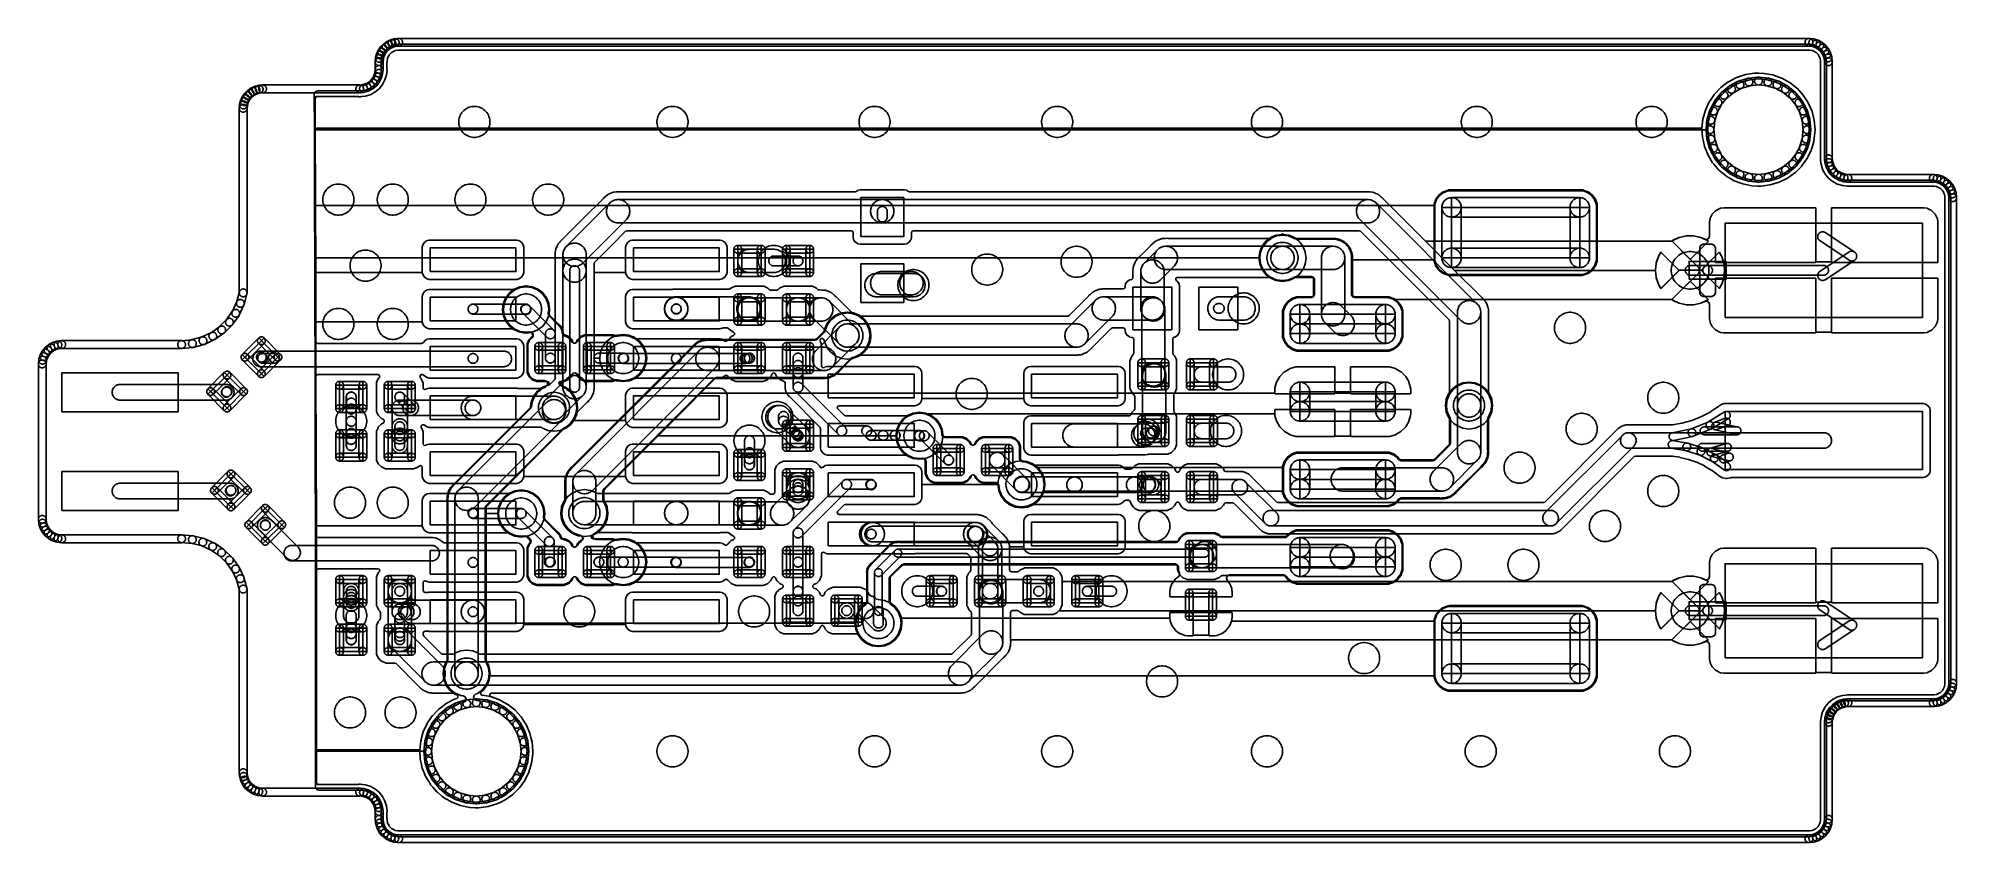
# Model space of a CAD drawing. Extents: x 124579 to 173950, y -108350 to -87650.
import ezdxf

# ---------------------------------------------------------------- set-up
doc = ezdxf.new("R2010")
doc.units = 0
for name, color, linetype in [('L2D0_Cu1', 1, 'CONTINUOUS'), ('L4D0_Cu2', 2, 'CONTINUOUS'), ('L7D0_Profile1', 3, 'CONTINUOUS')]:
    doc.layers.add(name, color=color, linetype=linetype)

msp = doc.modelspace()

# ---------------------------------------------------------------- linework, layer by layer
at = {"layer": 'L2D0_Cu1'}
for points in [[(133878.343, -108049.5), (133867.362, -108048.254), (133855.735, -108045.58), (133855.734, -108045.58), (133850.359, -108044.344), (133844.978, -108045.561), (133839.461, -108045.552), (133839.461, -108045.546), (133827.514, -108045.938), (133765.11, -108036.054), (133750.534, -108031.318), (133680.873, -107995.824), (133668.471, -107986.814), (133613.186, -107931.529), (133604.175, -107919.126), (133595.344, -107901.794), (133568.682, -107849.466), (133563.945, -107834.889), (133554.153, -107773.065), (133554.751, -107756.184), (133554.711, -107756.179), (133554.77, -107755.67), (133554.817, -107754.332), (133555.029, -107753.419), (133555.029, -107753.418), (133555.655, -107750.718), (133555.656, -107750), (133551.727, -107732.776), (133550.5, -107721.878), (133550.5, -107578.56), (133551.766, -107567.495), (133555.029, -107553.42), (133555.029, -107553.417), (133555.655, -107550.718), (133555.656, -107550), (133555.042, -107547.307), (133555.041, -107547.301), (133553.234, -107539.382), (133552.242, -107533.285), (133540.6, -107415.07), (133540.599, -107415.066), (133540.364, -107412.678), (133500.309, -107280.633), (133491.389, -107263.945), (133436.396, -107161.061), (133436.395, -107161.059), (133435.262, -107158.94), (133347.725, -107052.275), (133241.06, -106964.738), (133238.941, -106963.605), (133238.939, -106963.604), (133121.487, -106900.824), (133121.486, -106900.823), (133119.367, -106899.691), (132987.322, -106859.636), (132984.934, -106859.401), (132984.93, -106859.4), (132923.83, -106853.383), (132867.654, -106847.85), (132861.405, -106846.823), (132850.718, -106844.345), (132850, -106844.344), (132847.304, -106844.959), (132832.776, -106848.273), (132821.878, -106849.5), (131785.906, -106849.5), (131751.258, -106835.148), (131736.906, -106800.5), (131736.906, -101400), (131736.903, -101398.71), (131736.903, -101398.584), (131736.777, -101349.626), (131751.04, -101314.941), (131785.777, -101300.5), (133315.912, -101300.5), (133350.56, -101314.852), (133364.912, -101349.5), (133350.59, -101384.118), (133328.859, -101405.887), (133283.594, -101508.273), (133280.6, -101533.954), (133280.6, -102223.246), (133283.718, -102249.446), (133285.208, -102252.801), (133285.209, -102252.804), (133294.743, -102274.267), (133329.161, -102351.753), (133332.361, -102354.947), (133332.362, -102354.949), (133366.218, -102388.745), (133380.6, -102423.424), (133380.6, -102583.785), (133366.278, -102618.403), (133328.859, -102655.887), (133327.029, -102660.025), (133327.029, -102660.026), (133322.736, -102669.736), (133283.594, -102758.273), (133280.6, -102783.954), (133280.6, -103473.246), (133280.77, -103474.671), (133280.77, -103474.678), (133281.431, -103480.23), (133283.718, -103499.446), (133285.208, -103502.801), (133285.209, -103502.804), (133327.324, -103597.618), (133329.161, -103601.753), (133332.362, -103604.948), (133332.363, -103604.95), (133368.663, -103641.187), (133408.387, -103680.841), (133510.773, -103726.106), (133514.429, -103726.532), (133514.432, -103726.533), (133523.824, -103727.628), (133536.454, -103729.1), (133753.49, -103729.1), (133788.138, -103743.452), (134355.05, -104310.364), (134361.843, -104318.865), (134367.43, -104327.72), (134392.011, -104349.429), (134408.881, -104364.328), (134411.093, -104366.407), (134424.007, -104379.321), (134425.403, -104380.367), (134434.661, -104387.306), (134437.709, -104389.788), (134474.888, -104422.623), (134478.045, -104424.105), (134478.046, -104424.106), (134488.804, -104429.157), (134497.364, -104434.3), (134506.885, -104441.436), (134506.888, -104441.438), (134509.676, -104443.527), (134512.941, -104444.751), (134512.943, -104444.752), (134556.131, -104460.942), (134559.756, -104462.469), (134576.349, -104470.26), (134604.663, -104483.553), (134617.666, -104485.577), (134619.859, -104485.919), (134629.519, -104488.454), (134640.648, -104492.626), (134640.652, -104492.627), (134643.92, -104493.852), (134647.4, -104494.111), (134647.402, -104494.111), (134693.397, -104497.529), (134697.302, -104497.977), (134713.509, -104500.5), (134731.571, -104500.5), (134735.202, -104500.635), (134783.405, -104504.217), (134783.406, -104504.217), (134786.892, -104504.476), (134800.458, -104501.58), (134810.688, -104500.5), (135249.201, -104500.5), (135279.03, -104510.626), (135294.609, -104522.58), (135294.613, -104522.582), (135297.159, -104524.536), (135300.126, -104525.765), (135350.29, -104546.544), (135376.809, -104573.063), (135376.809, -104610.565), (135346.762, -104638.389), (135285.982, -104658.255), (135074.414, -104768.39), (135072.806, -104769.598), (135072.805, -104769.598), (134987.427, -104833.702), (134883.675, -104911.602), (134842.739, -104954.439), (134720.275, -105082.589), (134720.272, -105082.593), (134718.887, -105084.042), (134717.759, -105085.695), (134717.757, -105085.698), (134595.984, -105264.211), (134584.475, -105281.082), (134583.63, -105282.903), (134583.628, -105282.906), (134484.899, -105495.6), (134484.897, -105495.605), (134484.051, -105497.428), (134420.309, -105727.272), (134394.963, -105964.44), (134396.169, -105985.347), (134408.694, -106202.562), (134409.137, -106204.526), (134409.137, -106204.529), (134432.36, -106307.577), (134461.131, -106435.245), (134550.867, -106656.239), (134551.917, -106657.952), (134668.288, -106847.851), (134675.493, -106859.609), (134729.273, -106921.695), (134830.348, -107038.38), (134830.352, -107038.383), (134831.66, -107039.894), (134848.81, -107054.132), (134975.052, -107158.94), (135015.176, -107192.252), (135016.906, -107193.263), (135016.909, -107193.265), (135114.327, -107250.191), (135221.112, -107312.591), (135443.937, -107397.68), (135445.91, -107398.081), (135445.912, -107398.082), (135675.694, -107444.832), (135675.697, -107444.832), (135677.666, -107445.233), (135679.672, -107445.307), (135679.676, -107445.307), (135822.181, -107450.532), (135916.025, -107453.973), (136152.609, -107423.665), (136381.068, -107355.125), (136466.676, -107313.186), (136593.458, -107251.076), (136593.46, -107251.075), (136595.264, -107250.191), (136616.343, -107235.156), (136787.809, -107112.85), (136789.445, -107111.683), (136790.866, -107110.267), (136956.973, -106944.74), (136956.978, -106944.734), (136958.397, -106943.32), (136959.569, -106941.688), (136959.574, -106941.683), (137096.406, -106751.26), (137096.408, -106751.257), (137097.582, -106749.623), (137203.263, -106535.795), (137272.6, -106307.577), (137303.733, -106071.099), (137305.471, -106000), (137285.927, -105762.284), (137257.217, -105647.983), (137228.311, -105532.902), (137228.31, -105532.9), (137227.821, -105530.952), (137132.712, -105312.216), (137110.672, -105278.147), (137004.247, -105113.638), (137004.243, -105113.633), (137003.155, -105111.951), (136842.629, -104935.536), (136841.056, -104934.294), (136841.052, -104934.29), (136657.024, -104788.954), (136655.445, -104787.707), (136648.135, -104783.672), (136448.391, -104673.407), (136448.385, -104673.405), (136446.631, -104672.436), (136229.904, -104595.689), (136202.034, -104570.595), (136200.072, -104533.143), (136225.166, -104505.273), (136246.261, -104500.5), (148238.42, -104500.5), (148249.233, -104501.708), (148259.447, -104504.019), (148262.929, -104503.803), (148314.649, -104500.594), (148317.683, -104500.5), (148335.94, -104500.5), (148349.111, -104498.614), (148353.017, -104498.213), (148402.538, -104495.141), (148405.817, -104493.957), (148405.823, -104493.956), (148417.006, -104489.919), (148426.696, -104487.503), (148438.462, -104485.818), (148438.463, -104485.818), (148441.918, -104485.323), (148453.181, -104480.202), (148487.083, -104464.788), (148490.726, -104463.305), (148534.1, -104447.647), (148534.102, -104447.646), (148537.387, -104446.46), (148549.801, -104437.391), (148558.423, -104432.353), (148569.25, -104427.43), (148569.255, -104427.427), (148572.428, -104425.984), (148575.068, -104423.709), (148575.07, -104423.708), (148610.018, -104393.594), (148613.08, -104391.162), (148626.336, -104381.478), (148639.101, -104368.713), (148641.764, -104366.24), (148678.391, -104334.68), (148681.037, -104332.4), (148688.586, -104320.753), (148695.053, -104312.761), (149410.361, -103597.452), (149418.862, -103590.659), (149424.77, -103586.931), (149427.72, -103585.07), (149464.336, -103543.61), (149466.415, -103541.398), (149479.32, -103528.493), (149487.3, -103517.845), (149489.784, -103514.795), (149520.311, -103480.23), (149520.311, -103480.229), (149522.623, -103477.612), (149529.159, -103463.69), (149534.303, -103455.13), (149541.432, -103445.618), (149543.526, -103442.824), (149553.974, -103414.956), (149560.941, -103396.371), (149562.468, -103392.748), (149582.07, -103350.996), (149582.07, -103350.995), (149583.553, -103347.837), (149585.919, -103332.642), (149588.454, -103322.982), (149592.626, -103311.852), (149592.627, -103311.848), (149593.852, -103308.58), (149595.693, -103283.816), (149597.529, -103259.103), (149597.977, -103255.198), (149600.209, -103240.859), (149600.5, -103238.991), (149600.5, -103220.929), (149600.635, -103217.298), (149604.217, -103169.095), (149604.217, -103169.094), (149604.476, -103165.608), (149601.58, -103152.041), (149600.5, -103141.812), (149600.5, -103132.613), (166624.268, -103132.613), (166626.006, -103136.809), (166642.982, -103149.143), (166647.409, -103151.699), (166812.672, -103225.278), (166817.523, -103226.854), (166994.474, -103264.467), (166999.547, -103265), (167180.453, -103265), (167185.526, -103264.467), (167362.477, -103226.854), (167367.328, -103225.278), (167532.591, -103151.699), (167537.018, -103149.143), (167551.885, -103138.342), (167555.783, -103131.981), (167554.722, -103127.565), (167096.893, -102669.736), (167090, -102666.881), (167083.107, -102669.736), (166627.123, -103125.72), (166624.268, -103132.613), (149600.5, -103132.613), (149600.5, -102428.5), (149614.852, -102393.852), (149649.5, -102379.5), (149780.584, -102379.5), (149815.202, -102393.821), (149848.777, -102427.337), (149852.287, -102430.841), (149954.673, -102476.106), (149958.329, -102476.532), (149958.332, -102476.533), (149967.724, -102477.628), (149980.354, -102479.1), (150669.646, -102479.1), (150671.071, -102478.93), (150671.078, -102478.93), (150692.2, -102476.416), (150692.201, -102476.416), (150695.846, -102475.982), (150699.201, -102474.492), (150699.204, -102474.491), (150794.018, -102432.376), (150794.019, -102432.375), (150798.153, -102430.539), (150801.348, -102427.338), (150801.35, -102427.337), (150846.058, -102382.55), (166200.393, -102382.55), (166219.303, -102562.464), (166220.364, -102567.455), (166276.266, -102739.503), (166278.344, -102744.171), (166333.734, -102840.11), (166339.651, -102844.65), (166342.94, -102844.217), (166800.264, -102386.893), (166803.119, -102380), (167376.881, -102380), (167379.736, -102386.893), (167834.5, -102841.657), (167841.393, -102844.512), (167844.457, -102843.243), (167901.656, -102744.171), (167903.734, -102739.503), (167959.636, -102567.455), (167960.697, -102562.464), (167979.607, -102382.55), (167979.607, -102377.45), (167960.697, -102197.536), (167959.636, -102192.545), (167903.734, -102020.497), (167901.656, -102015.829), (167846.266, -101919.89), (167840.349, -101915.35), (167837.06, -101915.783), (167379.736, -102373.107), (167376.881, -102380), (166803.119, -102380), (166800.264, -102373.107), (166345.5, -101918.343), (166338.607, -101915.488), (166335.543, -101916.757), (166278.344, -102015.829), (166276.266, -102020.497), (166220.364, -102192.545), (166219.303, -102197.536), (166200.393, -102377.45), (166200.393, -102382.55), (150846.058, -102382.55), (150849.103, -102379.5), (150877.241, -102351.313), (150922.506, -102248.927), (150925.5, -102223.246), (150925.5, -101628.019), (166624.219, -101628.019), (166625.279, -101632.436), (167083.107, -102090.264), (167090, -102093.119), (167096.893, -102090.264), (167552.877, -101634.28), (167555.732, -101627.387), (167553.994, -101623.191), (167537.018, -101610.857), (167532.591, -101608.301), (167367.328, -101534.722), (167362.477, -101533.146), (167185.526, -101495.533), (167180.453, -101495), (166999.547, -101495), (166994.474, -101495.533), (166817.523, -101533.146), (166812.672, -101534.722), (166647.412, -101608.3), (166642.98, -101610.859), (166628.116, -101621.659), (166624.219, -101628.019), (150925.5, -101628.019), (150925.5, -101533.954), (150924.034, -101521.631), (150922.816, -101511.4), (150922.816, -101511.399), (150922.382, -101507.754), (150920.892, -101504.399), (150920.891, -101504.396), (150878.776, -101409.582), (150878.775, -101409.581), (150876.939, -101405.447), (150873.738, -101402.252), (150873.737, -101402.25), (150825.458, -101354.056), (150797.713, -101326.359), (150695.327, -101281.094), (150691.671, -101280.668), (150691.668, -101280.667), (150682.276, -101279.572), (150669.646, -101278.1), (149980.354, -101278.1), (149978.929, -101278.27), (149978.922, -101278.27), (149957.8, -101280.784), (149957.799, -101280.784), (149954.154, -101281.218), (149950.799, -101282.708), (149950.796, -101282.709), (149855.982, -101324.824), (149855.981, -101324.825), (149851.847, -101326.661), (149848.652, -101329.862), (149848.65, -101329.863), (149814.455, -101364.118), (149779.777, -101378.5), (149624.5, -101378.5), (149589.852, -101364.148), (149575.5, -101329.5), (149575.5, -100853.215), (149576.694, -100842.462), (149578.306, -100835.296), (149579.071, -100831.895), (149575.598, -100777.072), (149575.5, -100773.974), (149575.5, -100756.06), (149573.564, -100742.539), (149573.167, -100738.692), (149572.816, -100733.148), (149941.9, -100733.148), (149953.533, -100791.631), (149956.215, -100795.645), (149968.514, -100814.052), (149997.848, -100857.952), (150064.169, -100902.267), (150122.652, -100913.9), (152371.948, -100913.9), (152430.431, -100902.267), (152496.752, -100857.952), (152526.086, -100814.052), (152538.385, -100795.645), (152541.067, -100791.631), (152552.7, -100733.148), (152552.7, -100084.052), (152541.067, -100025.569), (152496.752, -99959.248), (152430.431, -99914.933), (152371.948, -99903.3), (150122.652, -99903.3), (150064.169, -99914.933), (149997.848, -99959.248), (149953.533, -100025.569), (149941.9, -100084.052), (149941.9, -100733.148), (149572.816, -100733.148), (149570.228, -100692.3), (149570.228, -100692.298), (149570.007, -100688.816), (149568.818, -100685.536), (149568.817, -100685.531), (149564.89, -100674.699), (149562.451, -100664.944), (149560.818, -100653.539), (149560.323, -100650.082), (149539.636, -100604.583), (149538.177, -100601.005), (149522.34, -100557.313), (149522.339, -100557.311), (149521.15, -100554.031), (149512.277, -100541.919), (149507.199, -100533.242), (149506.279, -100531.218), (149500.984, -100519.572), (149468.36, -100481.711), (149465.952, -100478.682), (149457.168, -100466.69), (149457.166, -100466.687), (149456.052, -100465.167), (149454.72, -100463.839), (149454.717, -100463.835), (149443.512, -100452.66), (149440.994, -100449.951), (149409.678, -100413.607), (149407.4, -100410.963), (149395.446, -100403.214), (149387.501, -100396.794), (149237.209, -100246.894), (149136.859, -100146.805), (149130.021, -100138.259), (149105.948, -100100.105), (149094.07, -100081.28), (148986.612, -99986.377), (148983.454, -99984.894), (148983.452, -99984.893), (148859.994, -99926.929), (148859.993, -99926.929), (148856.837, -99925.447), (148853.394, -99924.911), (148853.391, -99924.91), (148810.409, -99918.218), (148805.62, -99916.965), (148805.618, -99916.973), (148802.207, -99916.228), (148798.937, -99915.007), (148783.701, -99913.895), (148779.732, -99913.442), (148749.857, -99908.79), (148749.85, -99908.789), (148747.991, -99908.5), (148711.587, -99908.5), (148708.019, -99908.37), (148659.431, -99904.823), (148655.951, -99904.569), (148642.741, -99907.407), (148632.449, -99908.5), (147170.513, -99908.5), (147160.956, -99907.558), (147139.548, -99903.3), (145187.899, -99903.3), (145153.251, -99888.948), (145138.899, -99854.3), (145153.245, -99819.657), (145177.004, -99795.891), (145257.849, -99715.02), (145314.594, -99658.257), (145349.248, -99643.9), (147139.548, -99643.9), (147198.031, -99632.267), (147264.352, -99587.952), (147293.686, -99544.052), (147305.985, -99525.645), (147308.667, -99521.631), (147320.3, -99463.148), (147320.3, -99128.6), (149275.318, -99128.6), (149295.956, -99285.362), (149297.183, -99288.324), (149297.184, -99288.328), (149355.235, -99428.475), (149356.464, -99431.441), (149452.718, -99556.882), (149578.159, -99653.136), (149581.122, -99654.363), (149581.125, -99654.365), (149721.272, -99712.416), (149721.276, -99712.417), (149724.238, -99713.644), (149727.419, -99714.063), (149727.42, -99714.063), (149877.817, -99733.863), (149881, -99734.282), (149884.183, -99733.863), (150034.58, -99714.063), (150034.581, -99714.063), (150037.762, -99713.644), (150040.724, -99712.417), (150040.728, -99712.416), (150180.874, -99654.365), (150183.841, -99653.136), (150186.388, -99651.181), (150187.631, -99650.464), (150212.13, -99643.9), (152371.948, -99643.9), (152430.431, -99632.267), (152496.752, -99587.952), (152514.843, -99560.877), (152546.026, -99540.042), (152555.585, -99539.1), (152632.112, -99539.1), (152666.76, -99553.452), (152677.03, -99571.107), (152677.618, -99570.846), (152721.027, -99668.573), (152723.061, -99673.153), (152726.262, -99676.348), (152726.263, -99676.35), (152762.393, -99712.416), (152802.287, -99752.241), (152904.673, -99797.506), (152908.329, -99797.932), (152908.332, -99797.933), (152917.724, -99799.028), (152930.354, -99800.5), (153619.646, -99800.5), (153621.071, -99800.33), (153621.078, -99800.33), (153642.2, -99797.816), (153642.201, -99797.816), (153645.846, -99797.382), (153649.201, -99795.892), (153649.204, -99795.891), (153744.018, -99753.776), (153744.019, -99753.775), (153748.153, -99751.939), (153751.348, -99748.738), (153751.35, -99748.737), (153823.61, -99676.35), (153827.241, -99672.713), (153846.308, -99629.585), (153855.172, -99609.536), (153882.309, -99583.65), (153919.801, -99584.533), (153944.769, -99609.458), (153947.165, -99614.852), (153971.027, -99668.573), (153973.061, -99673.153), (153976.262, -99676.348), (153976.263, -99676.35), (154012.393, -99712.416), (154052.287, -99752.241), (154154.673, -99797.506), (154158.329, -99797.932), (154158.332, -99797.933), (154167.724, -99799.028), (154180.354, -99800.5), (154869.646, -99800.5), (154871.071, -99800.33), (154871.078, -99800.33), (154892.2, -99797.816), (154892.201, -99797.816), (154895.846, -99797.382), (154899.201, -99795.892), (154899.204, -99795.891), (154994.018, -99753.776), (154994.019, -99753.775), (154998.153, -99751.939), (155001.348, -99748.738), (155001.35, -99748.737), (155073.61, -99676.35), (155077.241, -99672.713), (155089.979, -99643.9), (155096.263, -99629.687), (155123.4, -99603.801), (155141.079, -99600.5), (155313.811, -99600.5), (155348.459, -99614.852), (156039.091, -100305.484), (156039.095, -100305.487), (156061.658, -100328.05), (156065.095, -100329.801), (156065.099, -100329.804), (156086.656, -100340.788), (156093.212, -100344.805), (156112.792, -100359.031), (156112.796, -100359.033), (156115.911, -100361.296), (156121.799, -100363.209), (156142.594, -100369.966), (156149.697, -100372.909), (156171.259, -100383.895), (156171.26, -100383.895), (156174.696, -100385.646), (156178.499, -100386.248), (156178.501, -100386.249), (156202.407, -100390.035), (156209.883, -100391.83), (156232.9, -100399.309), (156232.903, -100399.309), (156236.567, -100400.5), (163563.433, -100400.5), (163567.097, -100399.309), (163567.1, -100399.309), (163590.117, -100391.83), (163597.593, -100390.035), (163621.499, -100386.249), (163621.501, -100386.248), (163625.304, -100385.646), (163628.74, -100383.895), (163628.741, -100383.895), (163650.301, -100372.91), (163657.404, -100369.967), (163678.202, -100363.209), (163684.09, -100361.296), (163687.208, -100359.031), (163706.789, -100344.804), (163713.346, -100340.787), (163734.901, -100329.804), (163734.905, -100329.801), (163738.342, -100328.05), (163760.905, -100305.487), (163760.909, -100305.484), (165651.54, -98414.852), (165686.188, -98400.5), (166568.868, -98400.5), (166581.46, -98402.146), (166601.121, -98407.374), (166605.394, -98406.992), (166605.396, -98406.992), (166616.287, -98406.018), (166627.282, -98406.274), (166635.336, -98407.374), (166822.536, -98432.943), (166827.378, -98433.854), (166934.615, -98459.7), (167041.847, -98485.544), (167046.581, -98486.941), (167254.745, -98559.937), (167259.314, -98561.802), (167459.105, -98655.379), (167463.442, -98657.684), (167652.803, -98770.882), (167656.892, -98773.614), (167771.968, -98859.213), (167814.95, -98891.185), (167822.981, -98898.697), (167832.921, -98910.348), (167925.127, -98962.58), (167929.352, -98963.289), (167929.354, -98963.29), (168025.412, -98979.417), (168025.414, -98979.417), (168029.637, -98980.126), (168124.587, -98962.58), (168129.631, -98961.648), (168129.632, -98961.648), (168133.846, -98960.869), (168139.966, -98957.268), (168164.815, -98950.5), (173089.748, -98950.5), (173148.231, -98938.867), (173214.552, -98894.552), (173258.867, -98828.231), (173270.5, -98769.748), (173270.5, -97230.252), (173258.867, -97171.769), (173214.552, -97105.448), (173148.231, -97061.133), (173089.748, -97049.5), (168065.738, -97049.5), (168054.468, -97048.186), (168053.478, -97047.952), (168042.548, -97045.369), (168012.347, -97048.919), (168010.25, -97049.165), (168004.53, -97049.5), (167970.252, -97049.5), (167911.769, -97061.133), (167907.755, -97063.815), (167857.076, -97097.678), (167851.872, -97100.71), (167842.63, -97105.359), (167839.692, -97108.477), (167832.32, -97116.301), (167823.863, -97123.451), (167779.745, -97152.9), (167624.473, -97256.543), (167620.105, -97259.141), (167387.304, -97381.686), (167382.691, -97383.815), (167260.55, -97432.672), (167138.443, -97481.515), (167133.62, -97483.159), (166880.539, -97554.967), (166875.583, -97556.099), (166779.585, -97572.819), (166639.416, -97597.232), (166628.358, -97597.887), (166618.92, -97597.376), (166613.344, -97597.074), (166609.243, -97598.32), (166604.985, -97598.835), (166604.942, -97598.48), (166598.08, -97599.5), (165436.567, -97599.5), (165432.903, -97600.691), (165432.9, -97600.691), (165409.883, -97608.17), (165402.407, -97609.965), (165378.501, -97613.751), (165378.499, -97613.752), (165374.696, -97614.354), (165371.26, -97616.105), (165371.259, -97616.105), (165349.699, -97627.09), (165342.596, -97630.033), (165315.91, -97638.704), (165312.796, -97640.966), (165312.791, -97640.969), (165293.208, -97655.197), (165286.653, -97659.214), (165278.381, -97663.429), (165261.658, -97671.95), (165239.091, -97694.517), (163348.459, -99585.148), (163313.811, -99599.5), (156486.189, -99599.5), (156451.541, -99585.148), (155760.909, -98894.516), (155760.905, -98894.513), (155738.342, -98871.95), (155734.905, -98870.199), (155734.901, -98870.196), (155713.346, -98859.213), (155706.789, -98855.196), (155687.205, -98840.967), (155687.204, -98840.966), (155684.09, -98838.704), (155657.404, -98830.033), (155650.301, -98827.09), (155628.741, -98816.105), (155628.74, -98816.105), (155625.304, -98814.354), (155621.501, -98813.752), (155621.499, -98813.751), (155597.593, -98809.965), (155590.117, -98808.17), (155567.1, -98800.691), (155567.097, -98800.691), (155563.433, -98799.5), (155141.061, -98799.5), (155106.413, -98785.148), (155096.28, -98770.391), (155095.995, -98769.748), (155076.939, -98726.847), (155073.738, -98723.652), (155073.737, -98723.65), (155027.648, -98677.642), (154997.713, -98647.759), (154990.455, -98644.55), (154965.008, -98633.3), (154895.327, -98602.494), (154891.671, -98602.068), (154891.668, -98602.067), (154882.276, -98600.972), (154869.646, -98599.5), (154180.354, -98599.5), (154178.929, -98599.67), (154178.922, -98599.67), (154157.8, -98602.184), (154157.799, -98602.184), (154154.154, -98602.618), (154150.799, -98604.108), (154150.796, -98604.109), (154055.982, -98646.224), (154055.981, -98646.225), (154051.847, -98648.061), (154048.652, -98651.262), (154048.65, -98651.263), (154019.124, -98680.841), (153972.759, -98727.287), (153959.06, -98758.273), (153944.828, -98790.464), (153917.691, -98816.35), (153880.199, -98815.467), (153855.231, -98790.542), (153855.197, -98790.464), (153837.15, -98749.835), (153828.776, -98730.982), (153828.775, -98730.981), (153826.939, -98726.847), (153823.738, -98723.652), (153823.737, -98723.65), (153777.648, -98677.642), (153747.713, -98647.759), (153740.455, -98644.55), (153715.008, -98633.3), (153645.327, -98602.494), (153641.671, -98602.068), (153641.668, -98602.067), (153632.276, -98600.972), (153619.646, -98599.5), (152930.354, -98599.5), (152928.929, -98599.67), (152928.922, -98599.67), (152907.8, -98602.184), (152907.799, -98602.184), (152904.154, -98602.618), (152900.799, -98604.108), (152900.796, -98604.109), (152805.982, -98646.224), (152805.981, -98646.225), (152801.847, -98648.061), (152798.652, -98651.262), (152798.65, -98651.263), (152726.322, -98723.718), (152691.644, -98738.1), (152555.585, -98738.1), (152520.937, -98723.748), (152514.843, -98716.323), (152502.842, -98698.362), (152496.752, -98689.248), (152442.03, -98652.683), (152434.445, -98647.615), (152430.431, -98644.933), (152371.948, -98633.3), (150238.575, -98633.3), (150208.748, -98623.176), (150183.841, -98604.064), (150180.878, -98602.837), (150180.875, -98602.835), (150040.728, -98544.784), (150040.724, -98544.783), (150037.762, -98543.556), (150034.581, -98543.137), (150034.58, -98543.137), (149884.183, -98523.337), (149881, -98522.918), (149877.817, -98523.337), (149727.42, -98543.137), (149727.419, -98543.137), (149724.238, -98543.556), (149721.276, -98544.783), (149721.272, -98544.784), (149581.125, -98602.835), (149581.122, -98602.837), (149578.159, -98604.064), (149575.61, -98606.02), (149476.101, -98682.376), (149452.718, -98700.318), (149450.762, -98702.867), (149429.189, -98730.982), (149356.464, -98825.759), (149355.237, -98828.722), (149355.235, -98828.725), (149297.184, -98968.872), (149297.183, -98968.876), (149295.956, -98971.838), (149295.537, -98975.019), (149295.537, -98975.02), (149285.935, -99047.952), (149275.318, -99128.6), (147320.3, -99128.6), (147320.3, -98814.052), (147308.667, -98755.569), (147287.385, -98723.718), (147270.442, -98698.362), (147264.352, -98689.248), (147209.63, -98652.683), (147202.045, -98647.615), (147198.031, -98644.933), (147139.548, -98633.3), (144890.252, -98633.3), (144831.769, -98644.933), (144827.755, -98647.615), (144775.291, -98682.671), (144765.448, -98689.248), (144764.856, -98688.362), (144735.003, -98700.728), (144700.355, -98686.376), (144690.222, -98671.618), (144684.877, -98659.583), (144684.875, -98659.579), (144683.039, -98655.447), (144679.838, -98652.252), (144679.837, -98652.25), (144630.118, -98602.618), (144603.813, -98576.359), (144501.427, -98531.094), (144497.771, -98530.668), (144497.768, -98530.667), (144488.376, -98529.572), (144475.746, -98528.1), (143786.454, -98528.1), (143785.029, -98528.27), (143785.022, -98528.27), (143763.9, -98530.784), (143763.899, -98530.784), (143760.254, -98531.218), (143756.899, -98532.708), (143756.896, -98532.709), (143662.082, -98574.824), (143662.081, -98574.825), (143657.947, -98576.661), (143654.752, -98579.862), (143654.75, -98579.863), (143630.592, -98604.064), (143578.859, -98655.887), (143533.594, -98758.273), (143530.6, -98783.954), (143530.6, -99329.1), (143516.248, -99363.748), (143481.6, -99378.1), (143425.915, -99378.1), (143391.297, -99363.778), (143384.243, -99356.736), (143353.813, -99326.359), (143251.427, -99281.094), (143247.771, -99280.668), (143247.768, -99280.667), (143238.376, -99279.572), (143225.746, -99278.1), (142536.454, -99278.1), (142535.029, -99278.27), (142535.022, -99278.27), (142513.9, -99280.784), (142513.899, -99280.784), (142510.254, -99281.218), (142506.899, -99282.708), (142506.896, -99282.709), (142412.082, -99324.824), (142412.081, -99324.825), (142407.947, -99326.661), (142404.752, -99329.862), (142404.75, -99329.863), (142380.937, -99353.718), (142346.259, -99368.1), (142150.903, -99368.1), (142141.343, -99367.158), (142121.948, -99363.3), (139872.652, -99363.3), (139853.257, -99367.158), (139843.697, -99368.1), (138981.799, -99368.1), (138951.97, -99357.974), (138936.391, -99346.02), (138936.387, -99346.018), (138933.841, -99344.064), (138899.557, -99329.863), (138790.728, -99284.784), (138790.724, -99284.783), (138787.762, -99283.556), (138784.581, -99283.137), (138784.58, -99283.137), (138634.183, -99263.337), (138631, -99262.918), (138627.817, -99263.337), (138477.42, -99283.137), (138477.419, -99283.137), (138474.238, -99283.556), (138471.276, -99284.783), (138471.272, -99284.784), (138331.125, -99342.835), (138331.122, -99342.837), (138328.159, -99344.064), (138202.718, -99440.318), (138106.464, -99565.759), (138105.237, -99568.722), (138105.235, -99568.725), (138047.184, -99708.872), (138047.183, -99708.876), (138045.956, -99711.838), (138045.537, -99715.019), (138045.537, -99715.02), (138043.056, -99733.863), (138025.318, -99868.6), (138025.737, -99871.783), (138040.824, -99986.377), (138045.956, -100025.362), (138047.183, -100028.324), (138047.184, -100028.328), (138094.648, -100142.915), (138106.464, -100171.441), (138202.718, -100296.882), (138205.267, -100298.838), (138243.337, -100328.05), (138328.159, -100393.136), (138331.122, -100394.363), (138331.125, -100394.365), (138471.272, -100452.416), (138471.276, -100452.417), (138474.238, -100453.644), (138477.419, -100454.063), (138477.42, -100454.063), (138627.817, -100473.863), (138631, -100474.282), (138634.183, -100473.863), (138784.58, -100454.063), (138784.581, -100454.063), (138787.762, -100453.644), (138790.724, -100452.417), (138790.728, -100452.416), (138916.063, -100400.5), (138933.841, -100393.136), (138936.387, -100391.182), (138936.391, -100391.18), (138951.97, -100379.226), (138981.799, -100369.1), (139843.697, -100369.1), (139853.256, -100370.042), (139872.652, -100373.9), (142121.948, -100373.9), (142141.344, -100370.042), (142150.903, -100369.1), (142326.267, -100369.1), (142360.883, -100383.42), (142408.387, -100430.841), (142439.523, -100444.606), (142471.564, -100458.772), (142497.45, -100485.909), (142496.567, -100523.401), (142471.642, -100548.369), (142458.895, -100554.031), (142412.082, -100574.824), (142412.081, -100574.825), (142407.947, -100576.661), (142404.752, -100579.862), (142404.75, -100579.863), (142378.242, -100606.418), (142328.859, -100655.887), (142327.029, -100660.026), (142327.027, -100660.029), (142321.96, -100671.49), (142294.824, -100697.376), (142257.331, -100696.491), (142246.756, -100689.243), (142246.752, -100689.248), (142184.445, -100647.615), (142180.431, -100644.933), (142121.948, -100633.3), (139988.053, -100633.3), (139958.226, -100623.175), (139933.841, -100604.464), (139930.878, -100603.237), (139930.875, -100603.235), (139790.728, -100545.184), (139790.724, -100545.183), (139787.762, -100543.956), (139784.581, -100543.537), (139784.58, -100543.537), (139634.183, -100523.737), (139631, -100523.318), (139627.817, -100523.737), (139477.42, -100543.537), (139477.419, -100543.537), (139474.238, -100543.956), (139471.276, -100545.183), (139471.272, -100545.184), (139331.125, -100603.235), (139331.122, -100603.237), (139328.159, -100604.464), (139325.61, -100606.42), (139213.689, -100692.3), (139202.718, -100700.718), (139200.762, -100703.267), (139161.579, -100754.331), (139106.464, -100826.159), (139105.237, -100829.122), (139105.235, -100829.125), (139047.184, -100969.272), (139047.183, -100969.276), (139045.956, -100972.238), (139025.318, -101129), (139045.956, -101285.762), (139047.183, -101288.724), (139047.184, -101288.728), (139105.235, -101428.875), (139106.464, -101431.841), (139202.718, -101557.282), (139328.159, -101653.536), (139331.122, -101654.763), (139331.125, -101654.765), (139471.272, -101712.816), (139471.276, -101712.817), (139474.238, -101714.044), (139477.419, -101714.463), (139477.42, -101714.463), (139627.817, -101734.263), (139631, -101734.682), (139634.183, -101734.263), (139784.58, -101714.463), (139784.581, -101714.463), (139787.762, -101714.044), (139790.724, -101712.817), (139790.728, -101712.816), (139925.456, -101657.009), (139933.841, -101653.536), (139936.394, -101651.577), (139938.318, -101650.466), (139962.821, -101643.9), (142121.948, -101643.9), (142180.431, -101632.267), (142186.789, -101628.019), (142232.286, -101597.618), (142246.752, -101587.952), (142249.036, -101584.534), (142283.348, -101570.321), (142317.996, -101584.673), (142324.466, -101594.094), (142324.762, -101593.89), (142327.324, -101597.618), (142329.161, -101601.753), (142332.362, -101604.948), (142332.363, -101604.95), (142360.672, -101633.209), (142408.387, -101680.841), (142510.773, -101726.106), (142514.429, -101726.532), (142514.432, -101726.533), (142523.824, -101727.628), (142536.454, -101729.1), (143225.746, -101729.1), (143227.171, -101728.93), (143227.178, -101728.93), (143248.3, -101726.416), (143248.301, -101726.416), (143251.946, -101725.982), (143255.301, -101724.492), (143255.304, -101724.491), (143350.118, -101682.376), (143350.119, -101682.375), (143354.253, -101680.539), (143357.448, -101677.338), (143357.45, -101677.337), (143400.431, -101634.28), (143433.341, -101601.313), (143447.106, -101570.177), (143461.272, -101538.136), (143488.409, -101512.25), (143525.901, -101513.133), (143550.869, -101538.058), (143558.276, -101554.733), (143577.127, -101597.173), (143579.161, -101601.753), (143582.362, -101604.948), (143582.363, -101604.95), (143610.672, -101633.209), (143658.387, -101680.841), (143689.523, -101694.606), (143721.564, -101708.772), (143747.45, -101735.909), (143746.567, -101773.401), (143721.642, -101798.369), (143662.082, -101824.824), (143662.081, -101824.825), (143657.947, -101826.661), (143654.752, -101829.862), (143654.75, -101829.863), (143625.165, -101859.5), (143578.859, -101905.887), (143533.594, -102008.273), (143530.6, -102033.954), (143530.6, -102723.246), (143530.77, -102724.671), (143530.77, -102724.678), (143531.778, -102733.148), (143533.718, -102749.446), (143535.208, -102752.801), (143535.209, -102752.804), (143577.324, -102847.618), (143579.161, -102851.753), (143582.362, -102854.948), (143582.363, -102854.95), (143588.055, -102860.632), (143658.387, -102930.841), (143760.773, -102976.106), (143764.429, -102976.532), (143764.432, -102976.533), (143773.824, -102977.628), (143786.454, -102979.1), (144475.746, -102979.1), (144477.171, -102978.93), (144477.178, -102978.93), (144498.3, -102976.416), (144498.301, -102976.416), (144501.946, -102975.982), (144505.301, -102974.492), (144505.304, -102974.491), (144600.118, -102932.376), (144600.119, -102932.375), (144604.253, -102930.539), (144607.448, -102927.338), (144607.45, -102927.337), (144674.038, -102860.632), (144683.341, -102851.313), (144707.952, -102795.645), (144711.272, -102788.136), (144738.409, -102762.25), (144775.901, -102763.133), (144800.869, -102788.058), (144802.456, -102791.631), (144827.127, -102847.173), (144829.161, -102851.753), (144832.362, -102854.948), (144832.363, -102854.95), (144838.055, -102860.632), (144908.387, -102930.841), (145010.773, -102976.106), (145014.429, -102976.532), (145014.432, -102976.533), (145023.824, -102977.628), (145036.454, -102979.1), (145633.951, -102979.1), (145668.599, -102993.452), (145675.065, -103001.877), (145675.464, -103002.841), (145771.718, -103128.282), (145897.159, -103224.536), (145900.122, -103225.763), (145900.125, -103225.765), (146040.272, -103283.816), (146040.276, -103283.817), (146043.238, -103285.044), (146046.419, -103285.463), (146046.42, -103285.463), (146196.817, -103305.263), (146200, -103305.682), (146203.183, -103305.263), (146353.58, -103285.463), (146353.581, -103285.463), (146356.762, -103285.044), (146359.724, -103283.817), (146359.728, -103283.816), (146499.875, -103225.765), (146499.878, -103225.763), (146502.841, -103224.536), (146628.282, -103128.282), (146724.536, -103002.841), (146725.765, -102999.875), (146783.816, -102859.728), (146783.817, -102859.724), (146785.044, -102856.762), (146785.704, -102851.753), (146805.263, -102703.183), (146805.682, -102700), (146800.419, -102660.026), (146785.463, -102546.42), (146785.463, -102546.419), (146785.044, -102543.238), (146783.817, -102540.276), (146783.816, -102540.272), (146725.765, -102400.125), (146725.763, -102400.122), (146724.536, -102397.159), (146628.282, -102271.718), (146599.257, -102249.446), (146505.39, -102177.42), (146502.841, -102175.464), (146499.878, -102174.237), (146499.875, -102174.235), (146359.728, -102116.184), (146359.724, -102116.183), (146356.762, -102114.956), (146353.581, -102114.537), (146353.58, -102114.537), (146203.183, -102094.737), (146200, -102094.318), (146189.239, -102095.735), (146153.015, -102086.029), (146148.195, -102081.802), (146139.909, -102073.516), (146139.905, -102073.513), (146117.342, -102050.95), (146113.905, -102049.199), (146113.901, -102049.196), (146092.346, -102038.213), (146085.789, -102034.196), (146066.205, -102019.967), (146066.204, -102019.966), (146063.09, -102017.704), (146036.404, -102009.033), (146029.301, -102006.09), (146007.741, -101995.105), (146007.74, -101995.105), (146004.304, -101993.354), (146000.499, -101992.751), (146000.498, -101992.751), (145995.951, -101992.031), (145963.975, -101972.435), (145958.836, -101963.525), (145934.876, -101909.582), (145934.875, -101909.581), (145933.039, -101905.447), (145929.838, -101902.252), (145929.837, -101902.25), (145857.323, -101829.863), (145853.813, -101826.359), (145751.427, -101781.094), (145747.771, -101780.668), (145747.768, -101780.667), (145738.376, -101779.572), (145725.746, -101778.1), (145036.454, -101778.1), (145035.029, -101778.27), (145035.022, -101778.27), (145013.9, -101780.784), (145013.899, -101780.784), (145010.254, -101781.218), (145006.899, -101782.708), (145006.896, -101782.709), (144912.082, -101824.824), (144912.081, -101824.825), (144907.947, -101826.661), (144904.752, -101829.862), (144904.75, -101829.863), (144875.165, -101859.5), (144828.859, -101905.887), (144823.674, -101917.615), (144800.928, -101969.064), (144773.791, -101994.95), (144736.299, -101994.067), (144711.331, -101969.142), (144711.297, -101969.064), (144700.312, -101944.333), (144684.876, -101909.582), (144684.875, -101909.581), (144683.039, -101905.447), (144679.838, -101902.252), (144679.837, -101902.25), (144607.323, -101829.863), (144603.813, -101826.359), (144572.677, -101812.594), (144540.636, -101798.428), (144514.75, -101771.291), (144515.633, -101733.799), (144540.558, -101708.831), (144600.118, -101682.376), (144600.119, -101682.375), (144604.253, -101680.539), (144607.448, -101677.338), (144607.45, -101677.337), (144650.431, -101634.28), (144683.341, -101601.313), (144728.606, -101498.927), (144731.6, -101473.246), (144731.6, -100927.009), (144745.952, -100892.361), (144780.6, -100878.009), (144807.823, -100886.267), (144827.754, -100899.585), (144827.757, -100899.586), (144831.769, -100902.267), (144890.252, -100913.9), (147139.548, -100913.9), (147156.933, -100910.442), (147166.492, -100909.5), (148463.809, -100909.5), (148498.412, -100923.807), (148560.103, -100985.337), (148574.5, -101020.03), (148574.5, -101333.785), (148560.178, -101368.403), (148522.759, -101405.887), (148477.494, -101508.273), (148474.5, -101533.954), (148474.5, -102223.246), (148477.618, -102249.446), (148479.108, -102252.801), (148479.109, -102252.804), (148488.643, -102274.267), (148523.061, -102351.753), (148526.262, -102354.948), (148526.263, -102354.95), (148585.118, -102413.702), (148599.5, -102448.38), (148599.5, -102972.39), (148585.148, -103007.038), (148107.038, -103485.148), (148072.39, -103499.5), (135950.799, -103499.5), (135920.97, -103489.374), (135905.391, -103477.42), (135905.387, -103477.418), (135902.841, -103475.464), (135863.448, -103459.147), (135759.728, -103416.184), (135759.724, -103416.183), (135756.762, -103414.956), (135753.581, -103414.537), (135753.58, -103414.537), (135603.183, -103394.737), (135600, -103394.318), (135596.817, -103394.737), (135446.42, -103414.537), (135446.419, -103414.537), (135443.238, -103414.956), (135440.276, -103416.183), (135440.272, -103416.184), (135336.552, -103459.147), (135297.159, -103475.464), (135294.613, -103477.418), (135294.609, -103477.42), (135279.03, -103489.374), (135249.201, -103499.5), (134980.11, -103499.5), (134945.462, -103485.148), (134495.952, -103035.638), (134481.6, -103000.99), (134481.6, -102958.5), (134495.952, -102923.852), (134530.6, -102909.5), (134613.308, -102909.5), (134622.867, -102910.442), (134640.252, -102913.9), (136889.548, -102913.9), (136948.031, -102902.267), (137014.352, -102857.952), (137058.667, -102791.631), (137070.3, -102733.148), (139691.9, -102733.148), (139703.533, -102791.631), (139747.848, -102857.952), (139814.169, -102902.267), (139872.652, -102913.9), (142121.948, -102913.9), (142180.431, -102902.267), (142246.752, -102857.952), (142291.067, -102791.631), (142302.7, -102733.148), (142302.7, -102084.052), (142291.067, -102025.569), (142246.752, -101959.248), (142187.85, -101919.89), (142184.445, -101917.615), (142180.431, -101914.933), (142121.948, -101903.3), (139872.652, -101903.3), (139814.169, -101914.933), (139810.155, -101917.615), (139806.75, -101919.89), (139747.848, -101959.248), (139703.533, -102025.569), (139691.9, -102084.052), (139691.9, -102733.148), (137070.3, -102733.148), (137070.3, -102084.052), (137058.667, -102025.569), (137014.352, -101959.248), (136955.45, -101919.89), (136952.045, -101917.615), (136948.031, -101914.933), (136889.548, -101903.3), (134640.252, -101903.3), (134618.844, -101907.558), (134609.287, -101908.5), (134530.6, -101908.5), (134495.952, -101894.148), (134481.6, -101859.5), (134481.6, -101657.009), (134495.952, -101622.361), (134530.6, -101608.009), (134557.823, -101616.267), (134577.754, -101629.585), (134577.757, -101629.586), (134581.769, -101632.267), (134640.252, -101643.9), (136889.548, -101643.9), (136948.031, -101632.267), (136954.389, -101628.019), (136999.886, -101597.618), (137014.352, -101587.952), (137058.667, -101521.631), (137070.3, -101463.148), (137070.3, -100814.052), (137058.667, -100755.569), (137051.572, -100744.95), (137017.032, -100693.259), (137014.352, -100689.248), (136959.63, -100652.683), (136952.045, -100647.615), (136948.031, -100644.933), (136889.548, -100633.3), (135019.988, -100633.3), (134985.34, -100618.948), (134938.342, -100571.95), (134934.909, -100570.201), (134934.908, -100570.2), (134879.148, -100541.789), (134825.304, -100514.354), (134821.499, -100513.751), (134821.498, -100513.751), (134792.316, -100509.129), (134731.519, -100499.5), (131783.456, -100499.5), (131748.808, -100485.148), (131734.456, -100450.626), (131733.791, -100193.148), (134459.5, -100193.148), (134471.133, -100251.631), (134515.448, -100317.952), (134581.769, -100362.267), (134640.252, -100373.9), (136648.425, -100373.9), (136678.252, -100384.024), (136703.159, -100403.136), (136706.122, -100404.363), (136706.125, -100404.365), (136846.272, -100462.416), (136846.276, -100462.417), (136849.238, -100463.644), (136852.419, -100464.063), (136852.42, -100464.063), (137002.817, -100483.863), (137006, -100484.282), (137009.183, -100483.863), (137159.58, -100464.063), (137159.581, -100464.063), (137162.762, -100463.644), (137165.724, -100462.417), (137165.728, -100462.416), (137305.875, -100404.365), (137305.878, -100404.363), (137308.841, -100403.136), (137434.282, -100306.882), (137530.536, -100181.441), (137531.765, -100178.475), (137589.816, -100038.328), (137589.817, -100038.324), (137591.044, -100035.362), (137592.78, -100022.18), (137611.263, -99881.783), (137611.682, -99878.6), (137610.785, -99871.783), (137591.463, -99725.02), (137591.463, -99725.019), (137591.044, -99721.838), (137589.817, -99718.876), (137589.816, -99718.872), (137531.765, -99578.725), (137531.763, -99578.722), (137530.536, -99575.759), (137434.282, -99450.318), (137308.841, -99354.064), (137305.878, -99352.837), (137305.875, -99352.835), (137165.728, -99294.784), (137165.724, -99294.783), (137162.762, -99293.556), (137159.581, -99293.137), (137159.58, -99293.137), (137009.183, -99273.337), (137006, -99272.918), (137002.817, -99273.337), (136852.42, -99293.137), (136852.419, -99293.137), (136849.238, -99293.556), (136846.276, -99294.783), (136846.272, -99294.784), (136727.301, -99344.064), (136703.159, -99354.064), (136700.612, -99356.019), (136699.369, -99356.736), (136674.87, -99363.3), (134640.252, -99363.3), (134581.769, -99374.933), (134515.448, -99419.248), (134512.768, -99423.259), (134484.534, -99465.514), (134471.133, -99485.569), (134459.5, -99544.052), (134459.5, -100193.148), (131733.791, -100193.148), (131723.872, -96349.626), (131738.134, -96314.941), (131772.872, -96300.5), (133315.912, -96300.5), (133350.56, -96314.852), (133364.912, -96349.5), (133350.59, -96384.118), (133328.859, -96405.887), (133283.594, -96508.273), (133280.6, -96533.954), (133280.6, -97223.246), (133280.77, -97224.671), (133280.77, -97224.678), (133281.848, -97233.733), (133283.718, -97249.446), (133285.208, -97252.801), (133285.209, -97252.804), (133327.324, -97347.618), (133329.161, -97351.753), (133332.362, -97354.948), (133332.363, -97354.95), (133351.438, -97373.991), (133408.387, -97430.841), (133412.527, -97432.671), (133412.528, -97432.672), (133451.312, -97449.818), (133477.199, -97476.954), (133480.5, -97494.634), (133480.5, -97512.583), (133466.148, -97547.231), (133451.392, -97557.363), (133435.402, -97564.466), (133412.082, -97574.824), (133412.081, -97574.825), (133407.947, -97576.661), (133404.752, -97579.862), (133404.75, -97579.863), (133376.493, -97608.17), (133328.859, -97655.887), (133327.029, -97660.025), (133327.029, -97660.026), (133320.552, -97674.676), (133283.594, -97758.273), (133280.6, -97783.954), (133280.6, -98473.246), (133280.77, -98474.671), (133280.77, -98474.678), (133282.132, -98486.122), (133283.718, -98499.446), (133285.208, -98502.801), (133285.209, -98502.804), (133327.324, -98597.618), (133329.161, -98601.753), (133332.362, -98604.948), (133332.363, -98604.95), (133333.432, -98606.017), (133408.387, -98680.841), (133510.773, -98726.106), (133514.429, -98726.532), (133514.432, -98726.533), (133523.824, -98727.628), (133536.454, -98729.1), (134225.746, -98729.1), (134227.171, -98728.93), (134227.178, -98728.93), (134248.3, -98726.416), (134248.301, -98726.416), (134251.946, -98725.982), (134255.301, -98724.492), (134255.304, -98724.491), (134350.118, -98682.376), (134350.119, -98682.375), (134354.253, -98680.539), (134375.823, -98658.931), (134410.457, -98644.55), (134445.118, -98658.871), (134459.5, -98693.55), (134459.5, -98923.148), (134471.133, -98981.631), (134515.448, -99047.952), (134581.769, -99092.267), (134640.252, -99103.9), (136889.548, -99103.9), (136948.031, -99092.267), (137014.352, -99047.952), (137058.667, -98981.631), (137070.3, -98923.148), (139691.9, -98923.148), (139703.533, -98981.631), (139747.848, -99047.952), (139814.169, -99092.267), (139872.652, -99103.9), (142121.948, -99103.9), (142180.431, -99092.267), (142246.752, -99047.952), (142291.067, -98981.631), (142302.7, -98923.148), (142302.7, -98274.052), (142291.067, -98215.569), (142277.667, -98195.514), (142249.432, -98153.259), (142246.752, -98149.248), (142180.431, -98104.933), (142121.948, -98093.3), (139872.652, -98093.3), (139814.169, -98104.933), (139747.848, -98149.248), (139745.168, -98153.259), (139716.934, -98195.514), (139703.533, -98215.569), (139691.9, -98274.052), (139691.9, -98923.148), (137070.3, -98923.148), (137070.3, -98274.052), (137058.667, -98215.569), (137045.267, -98195.514), (137017.032, -98153.259), (137014.352, -98149.248), (136948.031, -98104.933), (136889.548, -98093.3), (134640.252, -98093.3), (134581.769, -98104.933), (134577.757, -98107.614), (134577.754, -98107.615), (134557.823, -98120.933), (134521.04, -98128.249), (134489.858, -98107.414), (134481.6, -98080.191), (134481.6, -97783.954), (134478.482, -97757.754), (134476.992, -97754.399), (134476.991, -97754.396), (134435.223, -97660.364), (134434.274, -97622.873), (134460.113, -97595.692), (134497.604, -97594.743), (134513.547, -97605.106), (134515.448, -97607.952), (134581.769, -97652.267), (134640.252, -97663.9), (136889.548, -97663.9), (136908.944, -97660.042), (136918.503, -97659.1), (137500.201, -97659.1), (137530.03, -97669.226), (137545.609, -97681.18), (137545.613, -97681.182), (137548.159, -97683.136), (137575.635, -97694.517), (137691.272, -97742.416), (137691.276, -97742.417), (137694.238, -97743.644), (137697.419, -97744.063), (137697.42, -97744.063), (137847.817, -97763.863), (137851, -97764.282), (137854.183, -97763.863), (138004.58, -97744.063), (138004.581, -97744.063), (138007.762, -97743.644), (138010.724, -97742.417), (138010.728, -97742.416), (138150.875, -97684.365), (138150.878, -97684.363), (138153.841, -97683.136), (138230.21, -97624.536), (138276.733, -97588.838), (138279.282, -97586.882), (138358.88, -97483.148), (139691.9, -97483.148), (139703.533, -97541.631), (139747.848, -97607.952), (139814.169, -97652.267), (139872.652, -97663.9), (142121.948, -97663.9), (142180.431, -97652.267), (142246.752, -97607.952), (142291.067, -97541.631), (142302.7, -97483.148), (142302.7, -96834.052), (142291.067, -96775.569), (142246.752, -96709.248), (142180.431, -96664.933), (142121.948, -96653.3), (139872.652, -96653.3), (139814.169, -96664.933), (139747.848, -96709.248), (139703.533, -96775.569), (139691.9, -96834.052), (139691.9, -97483.148), (138358.88, -97483.148), (138375.536, -97461.441), (138376.765, -97458.475), (138434.816, -97318.328), (138434.817, -97318.324), (138436.044, -97315.362), (138439.027, -97292.706), (138452.96, -97264.454), (138691.364, -97026.05), (138699.865, -97019.257), (138705.77, -97015.531), (138708.72, -97013.67), (138745.328, -96972.219), (138747.407, -96970.007), (138760.32, -96957.094), (138761.363, -96955.703), (138761.372, -96955.692), (138768.304, -96946.442), (138770.787, -96943.392), (138773.543, -96940.272), (138803.623, -96906.212), (138810.16, -96892.289), (138815.3, -96883.735), (138824.526, -96871.424), (138832.761, -96849.459), (138841.939, -96824.975), (138843.466, -96821.35), (138863.071, -96779.594), (138863.071, -96779.592), (138864.553, -96776.437), (138866.334, -96765.002), (138866.919, -96761.242), (138869.454, -96751.579), (138874.852, -96737.181), (138877.649, -96699.551), (138878.529, -96687.705), (138878.977, -96683.8), (138881.209, -96669.46), (138881.5, -96667.591), (138881.5, -96649.53), (138881.635, -96645.899), (138881.836, -96643.201), (138885.476, -96594.209), (138882.58, -96580.642), (138881.5, -96570.413), (138881.5, -95878.6), (139025.318, -95878.6), (139025.737, -95881.783), (139032.454, -95932.8), (139045.956, -96035.362), (139047.183, -96038.324), (139047.184, -96038.328), (139105.235, -96178.475), (139106.464, -96181.441), (139108.42, -96183.99), (139172.68, -96267.735), (139202.718, -96306.882), (139205.267, -96308.838), (139237.982, -96333.941), (139328.159, -96403.136), (139331.122, -96404.363), (139331.125, -96404.365), (139471.272, -96462.416), (139471.276, -96462.417), (139474.238, -96463.644), (139477.419, -96464.063), (139477.42, -96464.063), (139627.817, -96483.863), (139631, -96484.282), (139634.183, -96483.863), (139784.58, -96464.063), (139784.581, -96464.063), (139787.762, -96463.644), (139790.724, -96462.417), (139790.728, -96462.416), (139930.874, -96404.365), (139933.841, -96403.136), (139936.388, -96401.181), (139937.631, -96400.464), (139962.13, -96393.9), (142121.948, -96393.9), (142180.431, -96382.267), (142246.752, -96337.952), (142249.036, -96334.534), (142283.348, -96320.321), (142317.996, -96334.673), (142324.466, -96344.094), (142324.762, -96343.89), (142327.324, -96347.618), (142329.161, -96351.753), (142332.362, -96354.948), (142332.363, -96354.95), (142368.663, -96391.187), (142408.387, -96430.841), (142510.773, -96476.106), (142514.429, -96476.532), (142514.432, -96476.533), (142521.34, -96477.338), (142536.454, -96479.1), (143225.746, -96479.1), (143227.171, -96478.93), (143227.178, -96478.93), (143248.3, -96476.416), (143248.301, -96476.416), (143251.946, -96475.982), (143255.301, -96474.492), (143255.304, -96474.491), (143350.118, -96432.376), (143350.119, -96432.375), (143354.253, -96430.539), (143357.448, -96427.338), (143357.45, -96427.337), (143400.593, -96384.118), (143433.341, -96351.313), (143449.447, -96314.882), (143461.272, -96288.136), (143488.409, -96262.25), (143525.901, -96263.133), (143550.869, -96288.058), (143552.683, -96292.143), (143577.127, -96347.173), (143579.161, -96351.753), (143582.362, -96354.948), (143582.363, -96354.95), (143618.663, -96391.187), (143658.387, -96430.841), (143662.525, -96432.671), (143662.526, -96432.671), (143757.404, -96474.617), (143757.407, -96474.618), (143760.773, -96476.106), (143764.432, -96476.533), (143767.387, -96477.338), (143797.041, -96500.297), (143803.5, -96524.613), (143803.5, -96612.158), (143803.313, -96616.429), (143800.086, -96653.311), (143800.086, -96653.316), (143799.713, -96657.584), (143800.822, -96661.722), (143800.822, -96661.724), (143810.402, -96697.475), (143811.328, -96701.648), (143816.98, -96733.7), (143818.503, -96742.339), (143820.644, -96746.048), (143820.645, -96746.05), (143822.595, -96749.428), (143827.488, -96761.24), (143829.606, -96769.143), (143853.298, -96802.978), (143855.595, -96806.584), (143876.25, -96842.36), (143879.532, -96845.114), (143879.533, -96845.115), (143907.895, -96868.913), (143911.047, -96871.801), (144695.148, -97655.903), (144709.5, -97690.551), (144709.5, -98193.148), (144721.133, -98251.631), (144723.815, -98255.645), (144736.114, -98274.052), (144765.448, -98317.952), (144769.459, -98320.632), (144823.842, -98356.97), (144831.769, -98362.267), (144890.252, -98373.9), (146898.425, -98373.9), (146928.252, -98384.024), (146953.159, -98403.136), (146956.122, -98404.363), (146956.125, -98404.365), (147096.272, -98462.416), (147096.276, -98462.417), (147099.238, -98463.644), (147102.419, -98464.063), (147102.42, -98464.063), (147252.817, -98483.863), (147256, -98484.282), (147259.183, -98483.863), (147409.58, -98464.063), (147409.581, -98464.063), (147412.762, -98463.644), (147415.724, -98462.417), (147415.728, -98462.416), (147555.875, -98404.365), (147555.878, -98404.363), (147558.841, -98403.136), (147684.282, -98306.882), (147687.77, -98302.337), (147778.58, -98183.99), (147780.536, -98181.441), (147781.765, -98178.475), (147839.816, -98038.328), (147839.817, -98038.324), (147841.044, -98035.362), (147861.682, -97878.6), (147846.577, -97763.863), (147841.463, -97725.02), (147841.463, -97725.019), (147841.044, -97721.838), (147839.817, -97718.876), (147839.816, -97718.872), (147781.765, -97578.725), (147781.763, -97578.722), (147780.536, -97575.759), (147707.624, -97480.738), (147686.238, -97452.867), (147684.282, -97450.318), (147558.841, -97354.064), (147555.878, -97352.837), (147555.875, -97352.835), (147415.728, -97294.784), (147415.724, -97294.783), (147412.762, -97293.556), (147409.581, -97293.137), (147409.58, -97293.137), (147259.183, -97273.337), (147256, -97272.918), (147252.817, -97273.337), (147102.42, -97293.137), (147102.419, -97293.137), (147099.238, -97293.556), (147096.276, -97294.783), (147096.272, -97294.784), (146968.721, -97347.618), (146953.159, -97354.064), (146950.612, -97356.019), (146949.369, -97356.736), (146924.87, -97363.3), (145349.151, -97363.3), (145314.503, -97348.948), (145153.103, -97187.548), (145138.751, -97152.9), (145153.103, -97118.252), (145187.751, -97103.9), (147139.548, -97103.9), (147198.031, -97092.267), (147264.352, -97047.952), (147308.667, -96981.631), (147320.3, -96923.148), (149941.9, -96923.148), (149953.533, -96981.631), (149997.848, -97047.952), (150064.169, -97092.267), (150122.652, -97103.9), (152371.948, -97103.9), (152430.431, -97092.267), (152496.752, -97047.952), (152541.067, -96981.631), (152552.7, -96923.148), (152552.7, -96274.052), (152541.067, -96215.569), (152496.752, -96149.248), (152430.431, -96104.933), (152371.948, -96093.3), (150122.652, -96093.3), (150064.169, -96104.933), (149997.848, -96149.248), (149953.533, -96215.569), (149941.9, -96274.052), (149941.9, -96923.148), (147320.3, -96923.148), (147320.3, -96274.052), (147308.667, -96215.569), (147264.352, -96149.248), (147198.031, -96104.933), (147139.548, -96093.3), (144890.252, -96093.3), (144831.769, -96104.933), (144827.757, -96107.614), (144827.754, -96107.615), (144807.823, -96120.933), (144771.04, -96128.249), (144739.858, -96107.414), (144731.6, -96080.191), (144731.6, -95533.954), (144729.268, -95514.354), (144728.916, -95511.4), (144728.916, -95511.399), (144728.482, -95507.754), (144726.992, -95504.399), (144726.991, -95504.396), (144698.395, -95440.017), (144697.446, -95402.526), (144723.285, -95375.345), (144760.776, -95374.396), (144777.835, -95385.489), (144798.029, -95405.696), (144811.951, -95433.937), (144814.956, -95456.762), (144816.183, -95459.724), (144816.184, -95459.728), (144874.235, -95599.875), (144875.464, -95602.841), (144971.718, -95728.282), (145097.159, -95824.536), (145100.122, -95825.763), (145100.125, -95825.765), (145240.272, -95883.816), (145240.276, -95883.817), (145243.238, -95885.044), (145246.419, -95885.463), (145246.42, -95885.463), (145396.817, -95905.263), (145400, -95905.682), (145403.183, -95905.263), (145553.58, -95885.463), (145553.581, -95885.463), (145556.762, -95885.044), (145559.724, -95883.817), (145559.728, -95883.816), (145687.279, -95830.982), (145702.841, -95824.536), (145705.387, -95822.582), (145705.391, -95822.58), (145720.97, -95810.626), (145750.799, -95800.5), (151238.42, -95800.5), (151249.233, -95801.708), (151259.447, -95804.019), (151262.929, -95803.803), (151314.649, -95800.594), (151317.683, -95800.5), (151335.94, -95800.5), (151349.111, -95798.614), (151353.017, -95798.213), (151402.538, -95795.141), (151405.817, -95793.957), (151405.823, -95793.956), (151417.006, -95789.919), (151426.696, -95787.503), (151438.462, -95785.818), (151438.463, -95785.818), (151441.918, -95785.323), (151463.527, -95775.498), (151487.083, -95764.788), (151490.726, -95763.305), (151534.1, -95747.647), (151534.102, -95747.646), (151537.387, -95746.46), (151549.801, -95737.391), (151558.423, -95732.353), (151569.25, -95727.43), (151569.255, -95727.427), (151572.428, -95725.984), (151575.068, -95723.709), (151575.07, -95723.708), (151610.018, -95693.594), (151613.08, -95691.162), (151626.336, -95681.478), (151639.101, -95668.713), (151641.764, -95666.24), (151678.391, -95634.68), (151681.037, -95632.4), (151688.586, -95620.753), (151695.053, -95612.761), (152192.962, -95114.852), (152227.61, -95100.5), (152500.5, -95100.5), (152535.148, -95114.852), (152549.5, -95149.5), (152549.5, -95169.748), (152561.133, -95228.231), (152605.448, -95294.552), (152611.249, -95298.428), (152650.753, -95324.824), (152671.769, -95338.867), (152730.252, -95350.5), (152730.742, -95350.5), (152763.381, -95367.951), (152774.5, -95399.032), (152774.5, -95755.185), (152760.178, -95789.803), (152722.759, -95827.287), (152677.494, -95929.673), (152674.5, -95955.354), (152674.5, -96644.646), (152674.67, -96646.071), (152674.67, -96646.078), (152676.101, -96658.1), (152677.618, -96670.846), (152679.108, -96674.201), (152679.109, -96674.204), (152717.77, -96761.242), (152723.061, -96773.153), (152726.262, -96776.348), (152726.263, -96776.35), (152785.118, -96835.102), (152799.5, -96869.78), (152799.5, -97183.741), (152785.178, -97218.359), (152722.759, -97280.887), (152720.929, -97285.025), (152720.929, -97285.026), (152697.106, -97338.913), (152669.97, -97364.799), (152652.29, -97368.1), (152400.903, -97368.1), (152391.343, -97367.158), (152371.948, -97363.3), (150122.652, -97363.3), (150064.169, -97374.933), (149997.848, -97419.248), (149953.533, -97485.569), (149941.9, -97544.052), (149941.9, -98193.148), (149953.533, -98251.631), (149956.215, -98255.645), (149968.514, -98274.052), (149997.848, -98317.952), (150001.859, -98320.632), (150056.242, -98356.97), (150064.169, -98362.267), (150122.652, -98373.9), (152371.948, -98373.9), (152391.344, -98370.042), (152400.903, -98369.1), (152953.221, -98369.1), (152964.242, -98370.355), (152973.266, -98372.438), (152976.75, -98372.237), (153029.716, -98369.181), (153032.538, -98369.1), (153051.94, -98369.1), (153053.661, -98368.854), (153053.668, -98368.853), (153063.932, -98367.383), (153068.055, -98366.969), (153112.912, -98364.381), (153112.913, -98364.381), (153116.394, -98364.18), (153132.018, -98358.616), (153141.504, -98356.273), (153146.643, -98355.538), (153153.227, -98354.595), (153160.171, -98354.1), (153619.646, -98354.1), (153621.071, -98353.93), (153621.078, -98353.93), (153642.2, -98351.416), (153642.201, -98351.416), (153645.846, -98350.982), (153649.201, -98349.492), (153649.204, -98349.491), (153744.018, -98307.376), (153744.019, -98307.375), (153748.153, -98305.539), (153751.348, -98302.338), (153751.35, -98302.337), (153806.696, -98246.894), (153827.241, -98226.313), (153872.506, -98123.927), (153875.5, -98098.246), (153875.5, -97408.954), (153872.382, -97382.754), (153870.892, -97379.399), (153870.891, -97379.396), (153828.776, -97284.582), (153828.775, -97284.581), (153826.939, -97280.447), (153823.738, -97277.252), (153823.737, -97277.25), (153814.882, -97268.411), (153800.5, -97233.733), (153800.5, -96819.773), (153814.821, -96785.155), (153824.046, -96775.914), (153824.047, -96775.913), (153827.241, -96772.713), (153872.506, -96670.327), (153873.046, -96665.701), (153874.491, -96653.3), (153875.5, -96644.646), (153875.5, -95955.354), (153872.382, -95929.154), (153870.892, -95925.799), (153870.891, -95925.796), (153828.776, -95830.982), (153828.775, -95830.981), (153826.939, -95826.847), (153823.739, -95823.653), (153823.738, -95823.651), (153789.882, -95789.855), (153775.5, -95755.176), (153775.5, -95389.569), (153789.852, -95354.921), (153814.94, -95341.511), (153823.498, -95339.809), (153823.5, -95339.808), (153828.231, -95338.867), (153894.552, -95294.552), (153938.867, -95228.231), (153950.5, -95169.748), (153950.5, -94030.252), (153938.867, -93971.769), (153894.552, -93905.448), (153871.795, -93890.242), (153850.959, -93859.059), (153858.276, -93822.277), (153889.459, -93801.441), (153899.018, -93800.5), (156249.201, -93800.5), (156279.03, -93810.626), (156294.609, -93822.58), (156294.613, -93822.582), (156297.159, -93824.536), (156300.124, -93825.764), (156440.272, -93883.816), (156440.276, -93883.817), (156443.238, -93885.044), (156446.419, -93885.463), (156446.42, -93885.463), (156596.817, -93905.263), (156600, -93905.682), (156603.183, -93905.263), (156753.58, -93885.463), (156753.581, -93885.463), (156756.762, -93885.044), (156759.724, -93883.817), (156759.728, -93883.816), (156899.875, -93825.765), (156899.878, -93825.763), (156902.841, -93824.536), (157018.686, -93735.645), (157025.733, -93730.238), (157028.282, -93728.282), (157124.536, -93602.841), (157127.866, -93594.802), (157183.816, -93459.728), (157183.817, -93459.724), (157185.044, -93456.762), (157190.954, -93411.875), (157205.263, -93303.183), (157205.682, -93300), (157187.236, -93159.89), (157185.463, -93146.42), (157185.463, -93146.419), (157185.044, -93143.238), (157183.817, -93140.276), (157183.816, -93140.272), (157125.765, -93000.125), (157125.763, -93000.122), (157124.536, -92997.159), (157050.788, -92901.048), (157030.238, -92874.267), (157028.282, -92871.718), (156902.841, -92775.464), (156899.878, -92774.237), (156899.875, -92774.235), (156759.728, -92716.184), (156759.724, -92716.183), (156756.762, -92714.956), (156753.581, -92714.537), (156753.58, -92714.537), (156628.583, -92698.081), (156600.592, -92681.92), (156599.669, -92684.148), (156571.417, -92698.081), (156446.42, -92714.537), (156446.419, -92714.537), (156443.238, -92714.956), (156440.276, -92716.183), (156440.272, -92716.184), (156329.002, -92762.274), (156297.159, -92775.464), (156294.613, -92777.418), (156294.609, -92777.42), (156279.03, -92789.374), (156249.201, -92799.5), (153661.58, -92799.5), (153650.766, -92798.292), (153640.553, -92795.981), (153637.071, -92796.197), (153585.351, -92799.406), (153582.317, -92799.5), (153564.06, -92799.5), (153550.889, -92801.386), (153546.983, -92801.787), (153497.462, -92804.859), (153494.183, -92806.043), (153494.177, -92806.044), (153482.994, -92810.081), (153473.304, -92812.497), (153461.538, -92814.182), (153461.537, -92814.182), (153458.082, -92814.677), (153454.904, -92816.122), (153412.917, -92835.212), (153409.274, -92836.695), (153365.9, -92852.353), (153365.898, -92852.354), (153362.613, -92853.54), (153357.035, -92857.615), (153350.199, -92862.609), (153341.577, -92867.647), (153330.75, -92872.57), (153330.745, -92872.573), (153327.572, -92874.016), (153324.932, -92876.291), (153324.93, -92876.292), (153289.982, -92906.406), (153286.92, -92908.838), (153273.664, -92918.522), (153260.899, -92931.287), (153258.236, -92933.76), (153223.425, -92963.755), (153218.963, -92967.6), (153211.414, -92979.247), (153204.947, -92987.239), (152939.636, -93252.55), (152931.135, -93259.343), (152922.28, -93264.93), (152889.065, -93302.539), (152885.672, -93306.381), (152883.593, -93308.593), (152870.68, -93321.506), (152869.637, -93322.897), (152869.628, -93322.908), (152862.696, -93332.158), (152860.214, -93335.207), (152827.377, -93372.388), (152825.893, -93375.548), (152825.892, -93375.55), (152820.84, -93386.311), (152815.7, -93394.865), (152806.474, -93407.176), (152805.25, -93410.442), (152805.249, -93410.443), (152789.059, -93453.629), (152787.532, -93457.252), (152786.37, -93459.728), (152766.447, -93502.163), (152765.911, -93505.608), (152764.081, -93517.358), (152761.546, -93527.018), (152757.374, -93538.148), (152757.373, -93538.152), (152756.148, -93541.42), (152755.89, -93544.897), (152755.889, -93544.9), (152752.471, -93590.897), (152752.023, -93594.802), (152749.5, -93611.009), (152749.5, -93629.071), (152749.365, -93632.702), (152746.36, -93673.148), (152745.524, -93684.392), (152746.254, -93687.812), (152748.42, -93697.959), (152749.5, -93708.188), (152749.5, -93805.459), (152735.148, -93840.107), (152710.063, -93853.516), (152671.769, -93861.133), (152605.448, -93905.448), (152561.133, -93971.769), (152549.5, -94030.252), (152549.5, -94050.5), (152535.148, -94085.148), (152500.5, -94099.5), (152061.575, -94099.5), (152050.761, -94098.292), (152048.282, -94097.731), (152040.552, -94095.982), (152037.07, -94096.198), (151985.359, -94099.406), (151982.325, -94099.5), (151964.06, -94099.5), (151950.874, -94101.388), (151946.991, -94101.786), (151897.461, -94104.859), (151882.994, -94110.082), (151873.305, -94112.497), (151858.082, -94114.677), (151854.906, -94116.121), (151854.903, -94116.122), (151812.918, -94135.212), (151809.275, -94136.695), (151798.2, -94140.693), (151762.613, -94153.54), (151750.199, -94162.609), (151741.577, -94167.647), (151730.75, -94172.57), (151730.745, -94172.573), (151727.572, -94174.016), (151724.931, -94176.292), (151689.98, -94206.407), (151686.902, -94208.851), (151675.191, -94217.407), (151675.188, -94217.41), (151673.664, -94218.523), (151660.906, -94231.281), (151658.243, -94233.754), (151618.963, -94267.6), (151617.066, -94270.527), (151617.065, -94270.528), (151611.413, -94279.248), (151604.943, -94287.244), (151107.038, -94785.148), (151072.39, -94799.5), (145750.799, -94799.5), (145720.97, -94789.374), (145705.391, -94777.42), (145705.387, -94777.418), (145702.841, -94775.464), (145643.203, -94750.761), (145559.728, -94716.184), (145559.724, -94716.183), (145556.762, -94714.956), (145553.581, -94714.537), (145553.58, -94714.537), (145534.278, -94711.996), (145506.015, -94698.053), (145491.816, -94683.845), (145439.785, -94631.783), (145126.481, -94318.292), (145119.701, -94309.803), (145115.934, -94303.833), (145115.931, -94303.83), (145114.07, -94300.88), (145072.672, -94264.318), (145070.47, -94262.249), (145057.607, -94249.378), (145056.21, -94248.33), (145056.205, -94248.326), (145046.892, -94241.341), (145043.866, -94238.878), (145006.612, -94205.977), (145003.454, -94204.494), (145003.452, -94204.493), (144992.767, -94199.476), (144984.195, -94194.324), (144974.752, -94187.242), (144974.749, -94187.24), (144971.956, -94185.146), (144968.686, -94183.919), (144968.684, -94183.918), (144925.423, -94167.686), (144921.811, -94166.163), (144920.553, -94165.572), (144876.837, -94145.047), (144865.746, -94143.32), (144861.72, -94142.693), (144852.046, -94140.153), (144840.998, -94136.008), (144840.999, -94136.008), (144837.728, -94134.781), (144834.246, -94134.521), (144834.245, -94134.521), (144788.18, -94131.084), (144784.288, -94130.637), (144774.357, -94129.091), (144767.991, -94128.1), (144750.006, -94128.1), (144746.36, -94127.964), (144694.759, -94124.114), (144685.247, -94126.142), (144648.37, -94119.33), (144640.417, -94112.899), (144603.813, -94076.359), (144501.427, -94031.094), (144497.771, -94030.668), (144497.768, -94030.667), (144488.376, -94029.572), (144475.746, -94028.1), (143786.454, -94028.1), (143785.029, -94028.27), (143785.022, -94028.27), (143763.9, -94030.784), (143763.899, -94030.784), (143760.254, -94031.218), (143756.899, -94032.708), (143756.896, -94032.709), (143662.082, -94074.824), (143662.081, -94074.825), (143657.947, -94076.661), (143654.753, -94079.861), (143654.751, -94079.862), (143631.819, -94102.835), (143621.775, -94112.897), (143620.955, -94113.718), (143586.276, -94128.1), (143425.915, -94128.1), (143391.297, -94113.778), (143390.818, -94113.3), (143353.813, -94076.359), (143251.427, -94031.094), (143247.771, -94030.668), (143247.768, -94030.667), (143238.376, -94029.572), (143225.746, -94028.1), (142536.454, -94028.1), (142535.029, -94028.27), (142535.022, -94028.27), (142513.9, -94030.784), (142513.899, -94030.784), (142510.254, -94031.218), (142506.899, -94032.708), (142506.896, -94032.709), (142412.082, -94074.824), (142412.081, -94074.825), (142407.947, -94076.661), (142396.808, -94087.82), (142362.131, -94102.2), (141005.266, -94102.2), (141004.967, -94102.199), (140931.865, -94101.752), (140931.863, -94101.752), (140928.376, -94101.731), (140925.021, -94102.69), (140925.02, -94102.69), (140917.432, -94104.859), (140895.477, -94111.134), (140888.957, -94112.526), (140886.995, -94112.807), (140880.058, -94113.3), (139872.652, -94113.3), (139814.169, -94124.933), (139810.155, -94127.615), (139799.82, -94134.521), (139747.848, -94169.248), (139703.533, -94235.569), (139691.9, -94294.052), (139691.9, -94943.148), (139703.533, -95001.631), (139747.848, -95067.952), (139814.169, -95112.267), (139872.652, -95123.9), (142121.948, -95123.9), (142180.431, -95112.267), (142184.446, -95109.584), (142188.904, -95107.738), (142189.462, -95109.085), (142208.865, -95103.2), (142310.34, -95103.2), (142344.958, -95117.522), (142408.387, -95180.841), (142429.446, -95190.151), (142471.564, -95208.772), (142497.45, -95235.909), (142496.567, -95273.401), (142471.642, -95298.369), (142412.082, -95324.824), (142412.081, -95324.825), (142407.947, -95326.661), (142404.752, -95329.862), (142404.75, -95329.863), (142380.592, -95354.064), (142328.859, -95405.887), (142327.029, -95410.026), (142327.027, -95410.029), (142321.96, -95421.49), (142294.824, -95447.376), (142257.331, -95446.491), (142246.756, -95439.243), (142246.752, -95439.248), (142184.445, -95397.615), (142180.431, -95394.933), (142121.948, -95383.3), (139988.575, -95383.3), (139958.748, -95373.176), (139933.841, -95354.064), (139930.878, -95352.837), (139930.875, -95352.835), (139790.728, -95294.784), (139790.724, -95294.783), (139787.762, -95293.556), (139784.581, -95293.137), (139784.58, -95293.137), (139634.183, -95273.337), (139631, -95272.918), (139627.817, -95273.337), (139477.42, -95293.137), (139477.419, -95293.137), (139474.238, -95293.556), (139471.276, -95294.783), (139471.272, -95294.784), (139331.125, -95352.835), (139331.122, -95352.837), (139328.159, -95354.064), (139325.61, -95356.02), (139216.143, -95440.017), (139202.718, -95450.318), (139106.464, -95575.759), (139105.237, -95578.722), (139105.235, -95578.725), (139047.184, -95718.872), (139047.183, -95718.876), (139045.956, -95721.838), (139045.537, -95725.019), (139045.537, -95725.02), (139025.737, -95875.417), (139025.318, -95878.6), (138881.5, -95878.6), (138881.5, -93673.148), (139691.9, -93673.148), (139703.533, -93731.631), (139747.848, -93797.952), (139814.169, -93842.267), (139872.652, -93853.9), (142121.948, -93853.9), (142180.431, -93842.267), (142246.752, -93797.952), (142291.067, -93731.631), (142302.7, -93673.148), (142302.7, -93024.052), (142291.067, -92965.569), (142287.172, -92959.739), (142253.17, -92908.853), (142246.752, -92899.248), (142199.459, -92867.647), (142184.445, -92857.615), (142180.431, -92854.933), (142121.948, -92843.3), (139872.652, -92843.3), (139814.169, -92854.933), (139810.155, -92857.615), (139795.141, -92867.647), (139747.848, -92899.248), (139741.43, -92908.853), (139707.429, -92959.739), (139703.533, -92965.569), (139691.9, -93024.052), (139691.9, -93673.148), (138881.5, -93673.148), (138881.5, -93446.525), (138895.853, -93411.875), (138900.553, -93407.176), (139363.323, -92944.447), (139692.95, -92614.85), (139727.597, -92600.5), (145500.5, -92600.5), (145535.148, -92614.852), (145549.5, -92649.5), (145549.5, -92769.748), (145561.133, -92828.231), (145563.815, -92832.245), (145571.202, -92843.3), (145605.448, -92894.552), (145625.107, -92907.688), (145662.356, -92932.577), (145671.769, -92938.867), (145730.252, -92950.5), (146869.748, -92950.5), (146928.231, -92938.867), (146937.645, -92932.577), (146974.893, -92907.688), (146994.552, -92894.552), (147028.798, -92843.3), (147036.185, -92832.245), (147038.867, -92828.231), (147050.5, -92769.748), (147050.5, -92649.5), (147064.852, -92614.852), (147099.5, -92600.5), (156565.021, -92600.5), (156599.669, -92614.852), (156600.939, -92617.919), (156605.15, -92610.626), (156634.979, -92600.5), (158572.39, -92600.5), (158607.038, -92614.852), (160885.148, -94892.962), (160899.5, -94927.61), (160899.5, -96749.201), (160889.374, -96779.03), (160877.42, -96794.609), (160877.418, -96794.613), (160875.464, -96797.159), (160871.56, -96806.584), (160816.184, -96940.272), (160816.183, -96940.276), (160814.956, -96943.238), (160814.537, -96946.419), (160814.537, -96946.42), (160800.966, -97049.5), (160794.318, -97100), (160794.737, -97103.183), (160810.544, -97223.246), (160814.956, -97256.762), (160816.183, -97259.724), (160816.184, -97259.728), (160874.235, -97399.875), (160875.464, -97402.841), (160891.131, -97423.259), (160935.833, -97481.515), (160971.718, -97528.282), (160974.267, -97530.238), (161011.881, -97559.1), (161097.159, -97624.536), (161100.122, -97625.763), (161100.125, -97625.765), (161240.272, -97683.816), (161240.276, -97683.817), (161243.238, -97685.044), (161246.419, -97685.463), (161246.42, -97685.463), (161396.817, -97705.263), (161400, -97705.682), (161403.183, -97705.263), (161553.58, -97685.463), (161553.581, -97685.463), (161556.762, -97685.044), (161559.724, -97683.817), (161559.728, -97683.816), (161699.875, -97625.765), (161699.878, -97625.763), (161702.841, -97624.536), (161788.119, -97559.1), (161825.733, -97530.238), (161828.282, -97528.282), (161864.168, -97481.515), (161908.869, -97423.259), (161924.536, -97402.841), (161925.765, -97399.875), (161983.816, -97259.728), (161983.817, -97259.724), (161985.044, -97256.762), (161989.457, -97223.246), (162005.263, -97103.183), (162005.682, -97100), (161999.034, -97049.5), (161985.463, -96946.42), (161985.463, -96946.419), (161985.044, -96943.238), (161983.817, -96940.276), (161983.816, -96940.272), (161928.44, -96806.584), (161924.536, -96797.159), (161922.582, -96794.613), (161922.58, -96794.609), (161910.626, -96779.03), (161900.5, -96749.201), (161900.5, -94761.575), (161901.708, -94750.761), (161903.248, -94743.954), (161904.018, -94740.552), (161900.594, -94685.36), (161900.5, -94682.326), (161900.5, -94664.06), (161898.612, -94650.874), (161898.213, -94646.98), (161897.271, -94631.783), (161895.141, -94597.462), (161893.957, -94594.183), (161893.956, -94594.177), (161889.919, -94582.994), (161887.503, -94573.304), (161885.818, -94561.538), (161885.818, -94561.537), (161885.323, -94558.082), (161864.788, -94512.917), (161863.305, -94509.274), (161847.647, -94465.9), (161847.646, -94465.898), (161846.46, -94462.613), (161837.391, -94450.199), (161832.353, -94441.577), (161827.43, -94430.75), (161827.427, -94430.745), (161825.984, -94427.572), (161823.709, -94424.932), (161823.708, -94424.93), (161793.594, -94389.982), (161791.162, -94386.92), (161781.478, -94373.664), (161780.427, -94372.613), (166624.268, -94372.613), (166626.006, -94376.809), (166642.982, -94389.143), (166647.409, -94391.699), (166812.672, -94465.278), (166817.523, -94466.854), (166994.474, -94504.467), (166999.547, -94505), (167180.453, -94505), (167185.526, -94504.467), (167362.477, -94466.854), (167367.328, -94465.278), (167532.591, -94391.699), (167537.018, -94389.143), (167551.885, -94378.342), (167555.783, -94371.981), (167554.722, -94367.565), (167096.893, -93909.736), (167090, -93906.881), (167083.107, -93909.736), (166627.123, -94365.72), (166624.268, -94372.613), (161780.427, -94372.613), (161768.713, -94360.899), (161766.24, -94358.236), (161734.68, -94321.609), (161732.4, -94318.963), (161720.753, -94311.414), (161712.761, -94304.947), (161030.364, -93622.55), (166200.393, -93622.55), (166219.303, -93802.464), (166220.364, -93807.455), (166276.266, -93979.503), (166278.344, -93984.171), (166333.734, -94080.11), (166339.651, -94084.65), (166342.94, -94084.217), (166800.264, -93626.893), (166803.119, -93620), (167376.881, -93620), (167379.736, -93626.893), (167834.5, -94081.657), (167841.393, -94084.512), (167844.457, -94083.243), (167901.656, -93984.171), (167903.734, -93979.503), (167959.636, -93807.455), (167960.697, -93802.464), (167979.607, -93622.55), (167979.607, -93617.45), (167960.697, -93437.536), (167959.636, -93432.545), (167903.734, -93260.497), (167901.656, -93255.829), (167846.266, -93159.89), (167840.349, -93155.35), (167837.06, -93155.783), (167379.736, -93613.107), (167376.881, -93620), (166803.119, -93620), (166800.264, -93613.107), (166345.5, -93158.343), (166338.607, -93155.488), (166335.543, -93156.757), (166278.344, -93255.829), (166276.266, -93260.497), (166220.364, -93432.545), (166219.303, -93437.536), (166200.393, -93617.45), (166200.393, -93622.55), (161030.364, -93622.55), (160275.833, -92868.019), (166624.219, -92868.019), (166625.279, -92872.436), (167083.107, -93330.264), (167090, -93333.119), (167096.893, -93330.264), (167552.877, -92874.28), (167555.732, -92867.387), (167553.994, -92863.191), (167537.018, -92850.857), (167532.591, -92848.301), (167367.328, -92774.722), (167362.477, -92773.146), (167185.526, -92735.533), (167180.453, -92735), (166999.547, -92735), (166994.474, -92735.533), (166817.523, -92773.146), (166812.672, -92774.722), (166647.412, -92848.3), (166642.98, -92850.859), (166628.116, -92861.659), (166624.219, -92868.019), (160275.833, -92868.019), (159197.45, -91789.636), (159190.657, -91781.135), (159186.931, -91775.23), (159185.07, -91772.28), (159143.619, -91735.672), (159141.407, -91733.593), (159128.494, -91720.68), (159127.103, -91719.637), (159127.092, -91719.628), (159117.842, -91712.696), (159114.792, -91710.213), (159080.231, -91679.69), (159077.612, -91677.377), (159074.452, -91675.893), (159074.45, -91675.892), (159063.689, -91670.84), (159055.135, -91665.7), (159042.824, -91656.474), (159039.558, -91655.25), (159039.557, -91655.249), (158996.371, -91639.059), (158992.748, -91637.532), (158950.996, -91617.93), (158950.995, -91617.93), (158947.837, -91616.447), (158938.682, -91615.022), (158932.642, -91614.081), (158922.982, -91611.546), (158911.852, -91607.374), (158911.848, -91607.373), (158908.58, -91606.148), (158905.103, -91605.89), (158905.1, -91605.889), (158859.103, -91602.471), (158855.198, -91602.023), (158838.991, -91599.5), (158820.929, -91599.5), (158817.298, -91599.365), (158769.095, -91595.783), (158769.094, -91595.783), (158765.608, -91595.524), (158762.188, -91596.254), (158752.041, -91598.42), (158741.812, -91599.5), (147000.514, -91599.5), (146973.291, -91591.242), (146932.245, -91563.815), (146932.244, -91563.815), (146928.231, -91561.133), (146869.748, -91549.5), (145730.252, -91549.5), (145671.769, -91561.133), (145667.756, -91563.815), (145667.755, -91563.815), (145626.709, -91591.242), (145599.486, -91599.5), (139561.589, -91599.5), (139550.772, -91598.291), (139543.981, -91596.754), (139543.982, -91596.754), (139540.575, -91595.983), (139537.091, -91596.199), (139537.09, -91596.199), (139485.367, -91599.406), (139482.335, -91599.5), (139464.06, -91599.5), (139450.89, -91601.386), (139446.991, -91601.785), (139397.484, -91604.855), (139384.467, -91609.554), (139383.008, -91610.08), (139373.32, -91612.495), (139366.14, -91613.523), (139362.244, -91614.081), (139358.082, -91614.677), (139354.903, -91616.122), (139354.904, -91616.122), (139312.921, -91635.21), (139309.276, -91636.693), (139265.921, -91652.342), (139265.92, -91652.343), (139262.633, -91653.529), (139250.2, -91662.611), (139241.583, -91667.646), (139227.572, -91674.016), (139189.99, -91706.399), (139186.918, -91708.838), (139183.247, -91711.52), (139173.681, -91718.508), (139160.898, -91731.29), (139158.249, -91733.749), (139118.963, -91767.6), (139117.064, -91770.53), (139117.063, -91770.531), (139111.423, -91779.232), (139104.953, -91787.229), (138602.433, -92289.705), (138070.644, -92821.446), (138062.145, -92828.236), (138056.232, -92831.967), (138056.23, -92831.969), (138053.28, -92833.83), (138019.184, -92872.436), (138016.678, -92875.274), (138014.615, -92877.47), (138001.694, -92890.39), (138000.649, -92891.785), (138000.644, -92891.79), (137993.705, -92901.048), (137991.233, -92904.085), (137958.377, -92941.288), (137951.845, -92955.201), (137946.704, -92963.755), (137939.579, -92973.26), (137939.577, -92973.263), (137937.484, -92976.056), (137936.258, -92979.327), (137936.257, -92979.328), (137920.06, -93022.53), (137918.534, -93026.15), (137897.447, -93071.063), (137896.91, -93074.51), (137896.91, -93074.511), (137895.083, -93086.246), (137892.547, -93095.909), (137888.38, -93107.022), (137888.379, -93107.028), (137887.153, -93110.297), (137886.894, -93113.782), (137883.473, -93159.785), (137883.025, -93163.689), (137881.571, -93173.03), (137880.5, -93179.909), (137880.5, -93197.953), (137880.365, -93201.585), (137876.522, -93253.269), (137878.065, -93260.497), (137879.421, -93266.851), (137880.5, -93277.079), (137880.5, -96400.99), (137866.148, -96435.638), (137745.146, -96556.64), (137716.894, -96570.573), (137697.42, -96573.137), (137694.238, -96573.556), (137691.276, -96574.783), (137691.272, -96574.784), (137580.002, -96620.874), (137548.159, -96634.064), (137545.613, -96636.018), (137545.609, -96636.02), (137530.03, -96647.974), (137500.201, -96658.1), (136918.503, -96658.1), (136908.943, -96657.158), (136889.548, -96653.3), (134640.252, -96653.3), (134581.769, -96664.933), (134577.757, -96667.614), (134577.754, -96667.615), (134557.823, -96680.933), (134521.04, -96688.249), (134489.858, -96667.414), (134481.6, -96640.191), (134481.6, -96533.954), (134480.489, -96524.613), (134478.916, -96511.4), (134478.916, -96511.399), (134478.482, -96507.754), (134476.992, -96504.399), (134476.991, -96504.396), (134434.876, -96409.582), (134434.875, -96409.581), (134433.039, -96405.447), (134429.838, -96402.252), (134429.837, -96402.25), (134411.733, -96384.178), (134397.351, -96349.543), (134411.673, -96314.882), (134446.351, -96300.5), (134464.232, -96300.5), (134498.88, -96314.852), (134504.974, -96322.277), (134515.448, -96337.952), (134581.769, -96382.267), (134640.252, -96393.9), (136889.548, -96393.9), (136948.031, -96382.267), (137014.352, -96337.952), (137058.667, -96271.631), (137070.3, -96213.148), (137070.3, -95564.052), (137058.667, -95505.569), (137051.572, -95494.95), (137034.275, -95469.064), (137014.352, -95439.248), (136959.395, -95402.526), (136952.045, -95397.615), (136948.031, -95394.933), (136889.548, -95383.3), (134640.252, -95383.3), (134581.769, -95394.933), (134577.755, -95397.615), (134570.405, -95402.526), (134515.448, -95439.248), (134489.739, -95477.724), (134458.556, -95498.559), (134448.997, -95499.5), (131770.552, -95499.5), (131735.904, -95485.148), (131721.552, -95450.626), (131720.242, -94943.148), (134459.5, -94943.148), (134471.133, -95001.631), (134515.448, -95067.952), (134581.769, -95112.267), (134640.252, -95123.9), (136773.425, -95123.9), (136803.252, -95134.024), (136828.159, -95153.136), (136831.122, -95154.363), (136831.125, -95154.365), (136971.272, -95212.416), (136971.276, -95212.417), (136974.238, -95213.644), (136977.419, -95214.063), (136977.42, -95214.063), (137127.817, -95233.863), (137131, -95234.282), (137134.183, -95233.863), (137284.58, -95214.063), (137284.581, -95214.063), (137287.762, -95213.644), (137290.724, -95212.417), (137290.728, -95212.416), (137430.875, -95154.365), (137430.878, -95154.363), (137433.841, -95153.136), (137559.282, -95056.882), (137655.536, -94931.441), (137710.188, -94799.5), (137714.816, -94788.328), (137714.817, -94788.324), (137716.044, -94785.362), (137721.496, -94743.954), (137736.263, -94631.783), (137736.682, -94628.6), (137716.044, -94471.838), (137714.817, -94468.876), (137714.816, -94468.872), (137656.765, -94328.725), (137656.763, -94328.722), (137655.536, -94325.759), (137559.282, -94200.318), (137551.471, -94194.324), (137447.027, -94114.182), (137433.841, -94104.064), (137430.878, -94102.837), (137430.875, -94102.835), (137290.728, -94044.784), (137290.724, -94044.783), (137287.762, -94043.556), (137284.581, -94043.137), (137284.58, -94043.137), (137134.183, -94023.337), (137131, -94022.918), (137127.817, -94023.337), (136977.42, -94043.137), (136977.419, -94043.137), (136974.238, -94043.556), (136971.276, -94044.783), (136971.272, -94044.784), (136832.659, -94102.2), (136828.159, -94104.064), (136825.612, -94106.019), (136824.369, -94106.736), (136799.87, -94113.3), (134640.252, -94113.3), (134581.769, -94124.933), (134577.755, -94127.615), (134567.42, -94134.521), (134515.448, -94169.248), (134471.133, -94235.569), (134459.5, -94294.052), (134459.5, -94943.148), (131720.242, -94943.148), (131716.965, -93673.148), (134459.5, -93673.148), (134471.133, -93731.631), (134515.448, -93797.952), (134581.769, -93842.267), (134640.252, -93853.9), (136889.548, -93853.9), (136948.031, -93842.267), (137014.352, -93797.952), (137058.667, -93731.631), (137070.3, -93673.148), (137070.3, -93024.052), (137058.667, -92965.569), (137054.772, -92959.739), (137020.77, -92908.853), (137014.352, -92899.248), (136967.059, -92867.647), (136952.045, -92857.615), (136948.031, -92854.933), (136889.548, -92843.3), (134640.252, -92843.3), (134581.769, -92854.933), (134577.755, -92857.615), (134562.741, -92867.647), (134515.448, -92899.248), (134509.03, -92908.853), (134475.029, -92959.739), (134471.133, -92965.569), (134459.5, -93024.052), (134459.5, -93673.148), (131716.965, -93673.148), (131707.393, -89964.44), (167394.963, -89964.44), (167396.169, -89985.347), (167408.694, -90202.562), (167409.137, -90204.526), (167409.137, -90204.529), (167432.36, -90307.577), (167461.131, -90435.245), (167550.867, -90656.239), (167551.917, -90657.952), (167669.279, -90849.468), (167675.493, -90859.609), (167701.492, -90889.623), (167830.348, -91038.38), (167830.352, -91038.383), (167831.66, -91039.894), (168015.176, -91192.252), (168016.906, -91193.263), (168016.909, -91193.265), (168112.715, -91249.249), (168221.112, -91312.591), (168443.937, -91397.68), (168445.91, -91398.081), (168445.912, -91398.082), (168675.694, -91444.832), (168675.697, -91444.832), (168677.666, -91445.233), (168679.672, -91445.307), (168679.676, -91445.307), (168834.993, -91451.002), (168916.025, -91453.973), (169152.609, -91423.665), (169381.068, -91355.125), (169382.877, -91354.239), (169593.458, -91251.076), (169593.46, -91251.075), (169595.264, -91250.191), (169598.722, -91247.725), (169787.809, -91112.85), (169789.445, -91111.683), (169801.479, -91099.691), (169956.973, -90944.74), (169956.978, -90944.734), (169958.397, -90943.32), (169959.569, -90941.688), (169959.574, -90941.683), (170096.406, -90751.26), (170096.408, -90751.257), (170097.582, -90749.623), (170203.263, -90535.795), (170272.6, -90307.577), (170303.733, -90071.099), (170305.471, -90000), (170285.927, -89762.284), (170257.217, -89647.983), (170228.311, -89532.902), (170228.31, -89532.9), (170227.821, -89530.952), (170132.712, -89312.216), (170101.656, -89264.211), (170004.247, -89113.638), (170004.243, -89113.633), (170003.155, -89111.951), (169842.629, -88935.536), (169841.056, -88934.294), (169841.052, -88934.29), (169657.024, -88788.954), (169655.445, -88787.707), (169648.135, -88783.672), (169448.391, -88673.407), (169448.385, -88673.405), (169446.631, -88672.436), (169221.794, -88592.817), (169219.821, -88592.466), (169219.819, -88592.465), (168988.95, -88551.34), (168988.946, -88551.34), (168986.972, -88550.988), (168984.964, -88550.963), (168984.959, -88550.963), (168858.166, -88549.414), (168748.471, -88548.074), (168746.479, -88548.379), (168746.477, -88548.379), (168630.584, -88566.114), (168512.698, -88584.153), (168285.982, -88658.255), (168074.414, -88768.39), (168072.806, -88769.598), (168072.805, -88769.598), (168003.419, -88821.695), (167883.675, -88911.602), (167882.281, -88913.061), (167720.275, -89082.589), (167720.272, -89082.593), (167718.887, -89084.042), (167717.759, -89085.695), (167717.757, -89085.698), (167595.984, -89264.211), (167584.475, -89281.082), (167583.63, -89282.903), (167583.628, -89282.906), (167484.899, -89495.6), (167484.897, -89495.605), (167484.051, -89497.428), (167420.309, -89727.272), (167394.963, -89964.44), (131707.393, -89964.44), (131705.419, -89199.626), (131719.681, -89164.941), (131754.419, -89150.5), (132821.462, -89150.5), (132832.517, -89151.763), (132846.627, -89155.031), (132846.63, -89155.031), (132849.323, -89155.655), (132850.041, -89155.656), (132860.648, -89153.234), (132866.744, -89152.242), (132886.875, -89150.256), (132987.345, -89140.342), (133119.37, -89100.275), (133241.045, -89035.227), (133347.696, -88947.696), (133435.227, -88841.045), (133500.275, -88719.37), (133540.342, -88587.345), (133552.149, -88467.692), (133553.179, -88461.435), (133555.028, -88453.464), (133555.028, -88453.46), (133555.655, -88450.759), (133555.656, -88450.041), (133551.725, -88432.792), (133550.5, -88421.904), (133550.5, -88278.317), (133551.744, -88267.346), (133551.768, -88267.24), (133555.656, -88250.318), (133554.437, -88244.934), (133554.445, -88239.419), (133554.452, -88239.419), (133554.058, -88227.47), (133554.113, -88227.127), (133563.93, -88165.08), (133568.667, -88150.496), (133604.15, -88080.843), (133613.163, -88068.437), (133668.437, -88013.163), (133680.843, -88004.15), (133750.496, -87968.667), (133765.08, -87963.93), (133827.086, -87954.119), (133838.706, -87954.522), (133838.706, -87954.407), (133844.221, -87954.418), (133849.6, -87955.656), (133854.983, -87954.439), (133855.125, -87954.407), (133867.073, -87951.706), (133877.877, -87950.5), (170121.657, -87950.5), (170132.638, -87951.746), (170144.265, -87954.42), (170144.266, -87954.42), (170149.641, -87955.656), (170155.022, -87954.439), (170160.539, -87954.448), (170160.539, -87954.454), (170172.486, -87954.062), (170234.89, -87963.946), (170249.466, -87968.682), (170277.451, -87982.941), (170319.126, -88004.175), (170331.529, -88013.186), (170386.814, -88068.471), (170395.824, -88080.873), (170431.299, -88150.496), (170431.317, -88150.532), (170436.055, -88165.112), (170445.877, -88227.127), (170445.476, -88238.747), (170445.59, -88238.747), (170445.581, -88244.263), (170444.344, -88249.641), (170448.292, -88267.087), (170449.5, -88277.902), (170449.5, -90721.657), (170448.254, -90732.637), (170444.344, -90749.641), (170446.583, -90759.537), (170446.737, -90760.217), (170447.709, -90766.228), (170457.353, -90864.14), (170459.636, -90887.322), (170499.691, -91019.367), (170500.823, -91021.486), (170500.824, -91021.487), (170548.279, -91110.267), (170564.738, -91141.06), (170652.275, -91247.725), (170758.94, -91335.262), (170761.059, -91336.395), (170761.061, -91336.396), (170878.513, -91399.176), (170880.633, -91400.309), (171012.678, -91440.364), (171015.066, -91440.599), (171015.07, -91440.6), (171076.17, -91446.617), (171132.346, -91452.15), (171138.595, -91453.177), (171149.282, -91455.655), (171150, -91455.656), (171167.224, -91451.727), (171178.122, -91450.5), (173321.657, -91450.5), (173332.638, -91451.746), (173344.265, -91454.42), (173344.266, -91454.42), (173349.641, -91455.656), (173355.022, -91454.439), (173360.539, -91454.448), (173360.539, -91454.454), (173372.486, -91454.062), (173434.89, -91463.946), (173449.466, -91468.682), (173519.126, -91504.175), (173531.529, -91513.186), (173586.814, -91568.471), (173595.824, -91580.873), (173624.266, -91636.693), (173631.317, -91650.532), (173636.054, -91665.11), (173638.364, -91679.69), (173645.877, -91727.127), (173645.476, -91738.747), (173645.59, -91738.747), (173645.581, -91744.263), (173644.344, -91749.641), (173648.292, -91767.087), (173649.5, -91777.902), (173649.5, -104221.634), (173648.253, -104232.617), (173644.344, -104249.6), (173645.561, -104254.983), (173645.55, -104260.501), (173645.545, -104260.501), (173645.934, -104272.451), (173636.04, -104334.853), (173631.302, -104349.429), (173595.797, -104419.097), (173586.788, -104431.496), (173531.496, -104486.788), (173519.097, -104495.797), (173449.429, -104531.302), (173434.853, -104536.04), (173372.835, -104545.873), (173361.216, -104545.474), (173361.216, -104545.588), (173355.696, -104545.58), (173350.318, -104544.344), (173344.936, -104545.563), (173344.935, -104545.563), (173339.629, -104546.765), (173333.153, -104548.232), (173332.901, -104548.289), (173322.077, -104549.5), (171178.587, -104549.5), (171167.513, -104548.232), (171153.467, -104544.973), (171153.465, -104544.973), (171150.759, -104544.345), (171150.041, -104544.344), (171139.415, -104546.766), (171133.328, -104547.755), (171100.439, -104550.988), (171015.097, -104559.378), (171015.093, -104559.379), (171012.701, -104559.614), (171010.403, -104560.311), (171010.397, -104560.312), (170882.941, -104598.958), (170882.937, -104598.96), (170880.637, -104599.657), (170758.925, -104664.701), (170652.246, -104752.246), (170564.701, -104858.925), (170499.657, -104980.637), (170498.96, -104982.937), (170498.958, -104982.941), (170460.312, -105110.397), (170460.311, -105110.403), (170459.614, -105112.701), (170459.379, -105115.093), (170459.378, -105115.097), (170447.848, -105232.379), (170446.819, -105238.642), (170444.345, -105249.323), (170444.344, -105250.041), (170444.961, -105252.742), (170448.271, -105267.24), (170449.5, -105278.147), (170449.5, -107721.634), (170448.253, -107732.617), (170444.344, -107749.6), (170445.561, -107754.983), (170445.55, -107760.501), (170445.545, -107760.501), (170445.934, -107772.451), (170436.04, -107834.853), (170431.302, -107849.429), (170395.797, -107919.097), (170386.788, -107931.496), (170331.496, -107986.788), (170319.097, -107995.797), (170249.429, -108031.302), (170234.853, -108036.04), (170172.835, -108045.873), (170161.216, -108045.474), (170161.216, -108045.588), (170155.696, -108045.58), (170150.318, -108044.344), (170144.936, -108045.563), (170144.935, -108045.563), (170143.28, -108045.938), (170133.056, -108048.254), (170132.901, -108048.289), (170122.077, -108049.5)], [(135780.373, -90199.518), (135741.308, -90195.671), (135702.808, -90188.013), (135665.244, -90176.618), (135628.978, -90161.596), (135594.359, -90143.091), (135561.72, -90121.283), (135531.376, -90096.38), (135503.62, -90068.624), (135478.717, -90038.28), (135456.909, -90005.641), (135438.404, -89971.022), (135423.382, -89934.756), (135411.987, -89897.192), (135404.329, -89858.692), (135400.482, -89819.627), (135400.482, -89780.373), (135404.329, -89741.308), (135411.987, -89702.808), (135423.382, -89665.244), (135438.404, -89628.978), (135456.909, -89594.359), (135478.717, -89561.72), (135503.62, -89531.376), (135531.376, -89503.62), (135561.72, -89478.717), (135594.359, -89456.909), (135628.978, -89438.404), (135665.244, -89423.382), (135702.808, -89411.987), (135741.308, -89404.329), (135780.373, -89400.482), (135819.627, -89400.482), (135858.692, -89404.329), (135897.192, -89411.987), (135934.756, -89423.382), (135971.022, -89438.404), (136005.641, -89456.909), (136038.28, -89478.717), (136068.624, -89503.62), (136096.38, -89531.376), (136121.283, -89561.72), (136143.091, -89594.359), (136161.596, -89628.978), (136176.618, -89665.244), (136188.013, -89702.808), (136195.671, -89741.308), (136199.518, -89780.373), (136199.518, -89819.627), (136195.671, -89858.692), (136188.013, -89897.192), (136176.618, -89934.756), (136161.596, -89971.022), (136143.091, -90005.641), (136121.283, -90038.28), (136096.38, -90068.624), (136068.624, -90096.38), (136038.28, -90121.283), (136005.641, -90143.091), (135971.022, -90161.596), (135934.756, -90176.618), (135897.192, -90188.013), (135858.692, -90195.671), (135819.627, -90199.518)], [(140880.373, -90199.518), (140841.308, -90195.671), (140802.808, -90188.013), (140765.244, -90176.618), (140728.978, -90161.596), (140694.359, -90143.091), (140661.72, -90121.283), (140631.376, -90096.38), (140603.62, -90068.624), (140578.717, -90038.28), (140556.909, -90005.641), (140538.404, -89971.022), (140523.382, -89934.756), (140511.987, -89897.192), (140504.329, -89858.692), (140500.482, -89819.627), (140500.482, -89780.373), (140504.329, -89741.308), (140511.987, -89702.808), (140523.382, -89665.244), (140538.404, -89628.978), (140556.909, -89594.359), (140578.717, -89561.72), (140603.62, -89531.376), (140631.376, -89503.62), (140661.72, -89478.717), (140694.359, -89456.909), (140728.978, -89438.404), (140765.244, -89423.382), (140802.808, -89411.987), (140841.308, -89404.329), (140880.373, -89400.482), (140919.627, -89400.482), (140958.692, -89404.329), (140997.192, -89411.987), (141034.756, -89423.382), (141071.022, -89438.404), (141105.641, -89456.909), (141138.28, -89478.717), (141168.624, -89503.62), (141196.38, -89531.376), (141221.283, -89561.72), (141243.091, -89594.359), (141261.596, -89628.978), (141276.618, -89665.244), (141288.013, -89702.808), (141295.671, -89741.308), (141299.518, -89780.373), (141299.518, -89819.627), (141295.671, -89858.692), (141288.013, -89897.192), (141276.618, -89934.756), (141261.596, -89971.022), (141243.091, -90005.641), (141221.283, -90038.28), (141196.38, -90068.624), (141168.624, -90096.38), (141138.28, -90121.283), (141105.641, -90143.091), (141071.022, -90161.596), (141034.756, -90176.618), (140997.192, -90188.013), (140958.692, -90195.671), (140919.627, -90199.518)], [(146080.373, -90199.518), (146041.308, -90195.671), (146002.808, -90188.013), (145965.244, -90176.618), (145928.978, -90161.596), (145894.359, -90143.091), (145861.72, -90121.283), (145831.376, -90096.38), (145803.62, -90068.624), (145778.717, -90038.28), (145756.909, -90005.641), (145738.404, -89971.022), (145723.382, -89934.756), (145711.987, -89897.192), (145704.329, -89858.692), (145700.482, -89819.627), (145700.482, -89780.373), (145704.329, -89741.308), (145711.987, -89702.808), (145723.382, -89665.244), (145738.404, -89628.978), (145756.909, -89594.359), (145778.717, -89561.72), (145803.62, -89531.376), (145831.376, -89503.62), (145861.72, -89478.717), (145894.359, -89456.909), (145928.978, -89438.404), (145965.244, -89423.382), (146002.808, -89411.987), (146041.308, -89404.329), (146080.373, -89400.482), (146119.627, -89400.482), (146158.692, -89404.329), (146197.192, -89411.987), (146234.756, -89423.382), (146271.022, -89438.404), (146305.641, -89456.909), (146338.28, -89478.717), (146368.624, -89503.62), (146396.38, -89531.376), (146421.283, -89561.72), (146443.091, -89594.359), (146461.596, -89628.978), (146476.618, -89665.244), (146488.013, -89702.808), (146495.671, -89741.308), (146499.518, -89780.373), (146499.518, -89819.627), (146495.671, -89858.692), (146488.013, -89897.192), (146476.618, -89934.756), (146461.596, -89971.022), (146443.091, -90005.641), (146421.283, -90038.28), (146396.38, -90068.624), (146368.624, -90096.38), (146338.28, -90121.283), (146305.641, -90143.091), (146271.022, -90161.596), (146234.756, -90176.618), (146197.192, -90188.013), (146158.692, -90195.671), (146119.627, -90199.518)], [(150780.373, -90199.518), (150741.308, -90195.671), (150702.808, -90188.013), (150665.244, -90176.618), (150628.978, -90161.596), (150594.359, -90143.091), (150561.72, -90121.283), (150531.376, -90096.38), (150503.62, -90068.624), (150478.717, -90038.28), (150456.909, -90005.641), (150438.404, -89971.022), (150423.382, -89934.756), (150411.987, -89897.192), (150404.329, -89858.692), (150400.482, -89819.627), (150400.482, -89780.373), (150404.329, -89741.308), (150411.987, -89702.808), (150423.382, -89665.244), (150438.404, -89628.978), (150456.909, -89594.359), (150478.717, -89561.72), (150503.62, -89531.376), (150531.376, -89503.62), (150561.72, -89478.717), (150594.359, -89456.909), (150628.978, -89438.404), (150665.244, -89423.382), (150702.808, -89411.987), (150741.308, -89404.329), (150780.373, -89400.482), (150819.627, -89400.482), (150858.692, -89404.329), (150897.192, -89411.987), (150934.756, -89423.382), (150971.022, -89438.404), (151005.641, -89456.909), (151038.28, -89478.717), (151068.624, -89503.62), (151096.38, -89531.376), (151121.283, -89561.72), (151143.091, -89594.359), (151161.596, -89628.978), (151176.618, -89665.244), (151188.013, -89702.808), (151195.671, -89741.308), (151199.518, -89780.373), (151199.518, -89819.627), (151195.671, -89858.692), (151188.013, -89897.192), (151176.618, -89934.756), (151161.596, -89971.022), (151143.091, -90005.641), (151121.283, -90038.28), (151096.38, -90068.624), (151068.624, -90096.38), (151038.28, -90121.283), (151005.641, -90143.091), (150971.022, -90161.596), (150934.756, -90176.618), (150897.192, -90188.013), (150858.692, -90195.671), (150819.627, -90199.518)], [(156180.373, -90199.518), (156141.308, -90195.671), (156102.808, -90188.013), (156065.244, -90176.618), (156028.978, -90161.596), (155994.359, -90143.091), (155961.72, -90121.283), (155931.376, -90096.38), (155903.62, -90068.624), (155878.717, -90038.28), (155856.909, -90005.641), (155838.404, -89971.022), (155823.382, -89934.756), (155811.987, -89897.192), (155804.329, -89858.692), (155800.482, -89819.627), (155800.482, -89780.373), (155804.329, -89741.308), (155811.987, -89702.808), (155823.382, -89665.244), (155838.404, -89628.978), (155856.909, -89594.359), (155878.717, -89561.72), (155903.62, -89531.376), (155931.376, -89503.62), (155961.72, -89478.717), (155994.359, -89456.909), (156028.978, -89438.404), (156065.244, -89423.382), (156102.808, -89411.987), (156141.308, -89404.329), (156180.373, -89400.482), (156219.627, -89400.482), (156258.692, -89404.329), (156297.192, -89411.987), (156334.756, -89423.382), (156371.022, -89438.404), (156405.641, -89456.909), (156438.28, -89478.717), (156468.624, -89503.62), (156496.38, -89531.376), (156521.283, -89561.72), (156543.091, -89594.359), (156561.596, -89628.978), (156576.618, -89665.244), (156588.013, -89702.808), (156595.671, -89741.308), (156599.518, -89780.373), (156599.518, -89819.627), (156595.671, -89858.692), (156588.013, -89897.192), (156576.618, -89934.756), (156561.596, -89971.022), (156543.091, -90005.641), (156521.283, -90038.28), (156496.38, -90068.624), (156468.624, -90096.38), (156438.28, -90121.283), (156405.641, -90143.091), (156371.022, -90161.596), (156334.756, -90176.618), (156297.192, -90188.013), (156258.692, -90195.671), (156219.627, -90199.518)], [(161580.373, -90199.518), (161541.308, -90195.671), (161502.808, -90188.013), (161465.244, -90176.618), (161428.978, -90161.596), (161394.359, -90143.091), (161361.72, -90121.283), (161331.376, -90096.38), (161303.62, -90068.624), (161278.717, -90038.28), (161256.909, -90005.641), (161238.404, -89971.022), (161223.382, -89934.756), (161211.987, -89897.192), (161204.329, -89858.692), (161200.482, -89819.627), (161200.482, -89780.373), (161204.329, -89741.308), (161211.987, -89702.808), (161223.382, -89665.244), (161238.404, -89628.978), (161256.909, -89594.359), (161278.717, -89561.72), (161303.62, -89531.376), (161331.376, -89503.62), (161361.72, -89478.717), (161394.359, -89456.909), (161428.978, -89438.404), (161465.244, -89423.382), (161502.808, -89411.987), (161541.308, -89404.329), (161580.373, -89400.482), (161619.627, -89400.482), (161658.692, -89404.329), (161697.192, -89411.987), (161734.756, -89423.382), (161771.022, -89438.404), (161805.641, -89456.909), (161838.28, -89478.717), (161868.624, -89503.62), (161896.38, -89531.376), (161921.283, -89561.72), (161943.091, -89594.359), (161961.596, -89628.978), (161976.618, -89665.244), (161988.013, -89702.808), (161995.671, -89741.308), (161999.518, -89780.373), (161999.518, -89819.627), (161995.671, -89858.692), (161988.013, -89897.192), (161976.618, -89934.756), (161961.596, -89971.022), (161943.091, -90005.641), (161921.283, -90038.28), (161896.38, -90068.624), (161868.624, -90096.38), (161838.28, -90121.283), (161805.641, -90143.091), (161771.022, -90161.596), (161734.756, -90176.618), (161697.192, -90188.013), (161658.692, -90195.671), (161619.627, -90199.518)], [(166080.373, -90199.518), (166041.308, -90195.671), (166002.808, -90188.013), (165965.244, -90176.618), (165928.978, -90161.596), (165894.359, -90143.091), (165861.72, -90121.283), (165831.376, -90096.38), (165803.62, -90068.624), (165778.717, -90038.28), (165756.909, -90005.641), (165738.404, -89971.022), (165723.382, -89934.756), (165711.987, -89897.192), (165704.329, -89858.692), (165700.482, -89819.627), (165700.482, -89780.373), (165704.329, -89741.308), (165711.987, -89702.808), (165723.382, -89665.244), (165738.404, -89628.978), (165756.909, -89594.359), (165778.717, -89561.72), (165803.62, -89531.376), (165831.376, -89503.62), (165861.72, -89478.717), (165894.359, -89456.909), (165928.978, -89438.404), (165965.244, -89423.382), (166002.808, -89411.987), (166041.308, -89404.329), (166080.373, -89400.482), (166119.627, -89400.482), (166158.692, -89404.329), (166197.192, -89411.987), (166234.756, -89423.382), (166271.022, -89438.404), (166305.641, -89456.909), (166338.28, -89478.717), (166368.624, -89503.62), (166396.38, -89531.376), (166421.283, -89561.72), (166443.091, -89594.359), (166461.596, -89628.978), (166476.618, -89665.244), (166488.013, -89702.808), (166495.671, -89741.308), (166499.518, -89780.373), (166499.518, -89819.627), (166495.671, -89858.692), (166488.013, -89897.192), (166476.618, -89934.756), (166461.596, -89971.022), (166443.091, -90005.641), (166421.283, -90038.28), (166396.38, -90068.624), (166368.624, -90096.38), (166338.28, -90121.283), (166305.641, -90143.091), (166271.022, -90161.596), (166234.756, -90176.618), (166197.192, -90188.013), (166158.692, -90195.671), (166119.627, -90199.518)], [(132280.373, -92199.518), (132241.308, -92195.671), (132202.808, -92188.013), (132165.244, -92176.618), (132128.978, -92161.596), (132094.359, -92143.091), (132061.72, -92121.283), (132031.376, -92096.38), (132003.62, -92068.624), (131978.717, -92038.28), (131956.909, -92005.641), (131938.404, -91971.022), (131923.382, -91934.756), (131911.987, -91897.192), (131904.329, -91858.692), (131900.482, -91819.627), (131900.482, -91780.373), (131904.329, -91741.308), (131911.987, -91702.808), (131923.382, -91665.244), (131938.404, -91628.978), (131956.909, -91594.359), (131978.717, -91561.72), (132003.62, -91531.376), (132031.376, -91503.62), (132061.72, -91478.717), (132094.359, -91456.909), (132128.978, -91438.404), (132165.244, -91423.382), (132202.808, -91411.987), (132241.308, -91404.329), (132280.373, -91400.482), (132319.627, -91400.482), (132358.692, -91404.329), (132397.192, -91411.987), (132434.756, -91423.382), (132471.022, -91438.404), (132505.641, -91456.909), (132538.28, -91478.717), (132568.624, -91503.62), (132596.38, -91531.376), (132621.283, -91561.72), (132643.091, -91594.359), (132661.596, -91628.978), (132676.618, -91665.244), (132688.013, -91702.808), (132695.671, -91741.308), (132699.518, -91780.373), (132699.518, -91819.627), (132695.671, -91858.692), (132688.013, -91897.192), (132676.618, -91934.756), (132661.596, -91971.022), (132643.091, -92005.641), (132621.283, -92038.28), (132596.38, -92068.624), (132568.624, -92096.38), (132538.28, -92121.283), (132505.641, -92143.091), (132471.022, -92161.596), (132434.756, -92176.618), (132397.192, -92188.013), (132358.692, -92195.671), (132319.627, -92199.518)], [(133680.373, -92199.518), (133641.308, -92195.671), (133602.808, -92188.013), (133565.244, -92176.618), (133528.978, -92161.596), (133494.359, -92143.091), (133461.72, -92121.283), (133431.376, -92096.38), (133403.62, -92068.624), (133378.717, -92038.28), (133356.909, -92005.641), (133338.404, -91971.022), (133323.382, -91934.756), (133311.987, -91897.192), (133304.329, -91858.692), (133300.482, -91819.627), (133300.482, -91780.373), (133304.329, -91741.308), (133311.987, -91702.808), (133323.382, -91665.244), (133338.404, -91628.978), (133356.909, -91594.359), (133378.717, -91561.72), (133403.62, -91531.376), (133431.376, -91503.62), (133461.72, -91478.717), (133494.359, -91456.909), (133528.978, -91438.404), (133565.244, -91423.382), (133602.808, -91411.987), (133641.308, -91404.329), (133680.373, -91400.482), (133719.627, -91400.482), (133758.692, -91404.329), (133797.192, -91411.987), (133834.756, -91423.382), (133871.022, -91438.404), (133905.641, -91456.909), (133938.28, -91478.717), (133968.624, -91503.62), (133996.38, -91531.376), (134021.283, -91561.72), (134043.091, -91594.359), (134061.596, -91628.978), (134076.618, -91665.244), (134088.013, -91702.808), (134095.671, -91741.308), (134099.518, -91780.373), (134099.518, -91819.627), (134095.671, -91858.692), (134088.013, -91897.192), (134076.618, -91934.756), (134061.596, -91971.022), (134043.091, -92005.641), (134021.283, -92038.28), (133996.38, -92068.624), (133968.624, -92096.38), (133938.28, -92121.283), (133905.641, -92143.091), (133871.022, -92161.596), (133834.756, -92176.618), (133797.192, -92188.013), (133758.692, -92195.671), (133719.627, -92199.518)], [(135680.373, -92199.518), (135641.308, -92195.671), (135602.808, -92188.013), (135565.244, -92176.618), (135528.978, -92161.596), (135494.359, -92143.091), (135461.72, -92121.283), (135431.376, -92096.38), (135403.62, -92068.624), (135378.717, -92038.28), (135356.909, -92005.641), (135338.404, -91971.022), (135323.382, -91934.756), (135311.987, -91897.192), (135304.329, -91858.692), (135300.482, -91819.627), (135300.482, -91780.373), (135304.329, -91741.308), (135311.987, -91702.808), (135323.382, -91665.244), (135338.404, -91628.978), (135356.909, -91594.359), (135378.717, -91561.72), (135403.62, -91531.376), (135431.376, -91503.62), (135461.72, -91478.717), (135494.359, -91456.909), (135528.978, -91438.404), (135565.244, -91423.382), (135602.808, -91411.987), (135641.308, -91404.329), (135680.373, -91400.482), (135719.627, -91400.482), (135758.692, -91404.329), (135797.192, -91411.987), (135834.756, -91423.382), (135871.022, -91438.404), (135905.641, -91456.909), (135938.28, -91478.717), (135968.624, -91503.62), (135996.38, -91531.376), (136021.283, -91561.72), (136043.091, -91594.359), (136061.596, -91628.978), (136076.618, -91665.244), (136088.013, -91702.808), (136095.671, -91741.308), (136099.518, -91780.373), (136099.518, -91819.627), (136095.671, -91858.692), (136088.013, -91897.192), (136076.618, -91934.756), (136061.596, -91971.022), (136043.091, -92005.641), (136021.283, -92038.28), (135996.38, -92068.624), (135968.624, -92096.38), (135938.28, -92121.283), (135905.641, -92143.091), (135871.022, -92161.596), (135834.756, -92176.618), (135797.192, -92188.013), (135758.692, -92195.671), (135719.627, -92199.518)], [(137680.373, -92199.518), (137641.308, -92195.671), (137602.808, -92188.013), (137565.244, -92176.618), (137528.978, -92161.596), (137494.359, -92143.091), (137461.72, -92121.283), (137431.376, -92096.38), (137403.62, -92068.624), (137378.717, -92038.28), (137356.909, -92005.641), (137338.404, -91971.022), (137323.382, -91934.756), (137311.987, -91897.192), (137304.329, -91858.692), (137300.482, -91819.627), (137300.482, -91780.373), (137304.329, -91741.308), (137311.987, -91702.808), (137323.382, -91665.244), (137338.404, -91628.978), (137356.909, -91594.359), (137378.717, -91561.72), (137403.62, -91531.376), (137431.376, -91503.62), (137461.72, -91478.717), (137494.359, -91456.909), (137528.978, -91438.404), (137565.244, -91423.382), (137602.808, -91411.987), (137641.308, -91404.329), (137680.373, -91400.482), (137719.627, -91400.482), (137758.692, -91404.329), (137797.192, -91411.987), (137834.756, -91423.382), (137871.022, -91438.404), (137905.641, -91456.909), (137938.28, -91478.717), (137968.624, -91503.62), (137996.38, -91531.376), (138021.283, -91561.72), (138043.091, -91594.359), (138061.596, -91628.978), (138076.618, -91665.244), (138088.013, -91702.808), (138095.671, -91741.308), (138099.518, -91780.373), (138099.518, -91819.627), (138095.671, -91858.692), (138088.013, -91897.192), (138076.618, -91934.756), (138061.596, -91971.022), (138043.091, -92005.641), (138021.283, -92038.28), (137996.38, -92068.624), (137968.624, -92096.38), (137938.28, -92121.283), (137905.641, -92143.091), (137871.022, -92161.596), (137834.756, -92176.618), (137797.192, -92188.013), (137758.692, -92195.671), (137719.627, -92199.518)], [(138395.725, -93518.901), (138366.249, -93518.899), (138336.914, -93516.009), (138308.005, -93510.257), (138279.799, -93501.699), (138252.567, -93490.418), (138226.572, -93476.522), (138202.064, -93460.145), (138179.279, -93441.444), (138158.438, -93420.601), (138139.739, -93397.815), (138123.364, -93373.305), (138109.47, -93347.309), (138098.192, -93320.076), (138089.636, -93291.869), (138083.887, -93262.959), (138080.999, -93233.625), (138081.001, -93204.149), (138083.891, -93174.814), (138089.643, -93145.905), (138098.201, -93117.699), (138109.482, -93090.467), (138123.378, -93064.472), (138139.755, -93039.964), (138158.456, -93017.179), (139298.299, -91877.438), (139321.085, -91858.739), (139345.595, -91842.364), (139371.591, -91828.47), (139398.824, -91817.192), (139427.031, -91808.636), (139455.941, -91802.887), (139485.275, -91799.999), (139514.751, -91800.001), (139544.086, -91802.891), (139572.995, -91808.643), (139601.201, -91817.201), (139628.433, -91828.482), (139654.428, -91842.378), (139678.936, -91858.755), (139701.721, -91877.456), (139722.562, -91898.299), (139741.261, -91921.085), (139757.636, -91945.595), (139771.53, -91971.591), (139782.808, -91998.824), (139791.364, -92027.031), (139797.113, -92055.941), (139800.001, -92085.275), (139799.999, -92114.751), (139797.109, -92144.086), (139791.357, -92172.995), (139782.799, -92201.201), (139771.518, -92228.433), (139757.622, -92254.428), (139741.245, -92278.936), (139722.544, -92301.721), (138582.701, -93441.462), (138559.915, -93460.161), (138535.405, -93476.536), (138509.409, -93490.43), (138482.176, -93501.708), (138453.969, -93510.264), (138425.059, -93516.013)], [(139485.262, -92400), (139455.928, -92397.111), (139427.018, -92391.36), (139398.811, -92382.804), (139371.579, -92371.524), (139345.583, -92357.629), (139321.075, -92341.253), (139298.289, -92322.553), (139277.447, -92301.711), (139258.747, -92278.925), (139242.371, -92254.417), (139228.476, -92228.421), (139217.196, -92201.189), (139208.64, -92172.982), (139202.889, -92144.072), (139200, -92114.738), (139200, -92085.262), (139202.889, -92055.928), (139208.64, -92027.018), (139217.196, -91998.811), (139228.476, -91971.579), (139242.371, -91945.583), (139258.747, -91921.075), (139277.447, -91898.289), (139298.289, -91877.447), (139321.075, -91858.747), (139345.583, -91842.371), (139371.579, -91828.476), (139398.811, -91817.196), (139427.018, -91808.64), (139455.928, -91802.889), (139485.262, -91800), (146314.738, -91800), (146344.072, -91802.889), (146372.982, -91808.64), (146401.189, -91817.196), (146428.421, -91828.476), (146454.417, -91842.371), (146478.925, -91858.747), (146501.711, -91877.447), (146522.553, -91898.289), (146541.253, -91921.075), (146557.629, -91945.583), (146571.524, -91971.579), (146582.804, -91998.811), (146591.36, -92027.018), (146597.111, -92055.928), (146600, -92085.262), (146600, -92114.738), (146597.111, -92144.072), (146591.36, -92172.982), (146582.804, -92201.189), (146571.524, -92228.421), (146557.629, -92254.417), (146541.253, -92278.925), (146522.553, -92301.711), (146501.711, -92322.553), (146478.925, -92341.253), (146454.417, -92357.629), (146428.421, -92371.524), (146401.189, -92382.804), (146372.982, -92391.36), (146344.072, -92397.111), (146314.738, -92400)], [(145750, -92750), (145750, -91750), (146850, -91750), (146850, -92750)], [(146285.262, -92400), (146255.928, -92397.111), (146227.018, -92391.36), (146198.811, -92382.804), (146171.579, -92371.524), (146145.583, -92357.629), (146121.075, -92341.253), (146098.289, -92322.553), (146077.447, -92301.711), (146058.747, -92278.925), (146042.371, -92254.417), (146028.476, -92228.421), (146017.196, -92201.189), (146008.64, -92172.982), (146002.889, -92144.072), (146000, -92114.738), (146000, -92085.262), (146002.889, -92055.928), (146008.64, -92027.018), (146017.196, -91998.811), (146028.476, -91971.579), (146042.371, -91945.583), (146058.747, -91921.075), (146077.447, -91898.289), (146098.289, -91877.447), (146121.075, -91858.747), (146145.583, -91842.371), (146171.579, -91828.476), (146198.811, -91817.196), (146227.018, -91808.64), (146255.928, -91802.889), (146285.262, -91800), (158814.738, -91800), (158844.072, -91802.889), (158872.982, -91808.64), (158901.189, -91817.196), (158928.421, -91828.476), (158954.417, -91842.371), (158978.925, -91858.747), (159001.711, -91877.447), (159022.553, -91898.289), (159041.253, -91921.075), (159057.629, -91945.583), (159071.524, -91971.579), (159082.804, -91998.811), (159091.36, -92027.018), (159097.111, -92055.928), (159100, -92085.262), (159100, -92114.738), (159097.111, -92144.072), (159091.36, -92172.982), (159082.804, -92201.189), (159071.524, -92228.421), (159057.629, -92254.417), (159041.253, -92278.925), (159022.553, -92301.711), (159001.711, -92322.553), (158978.925, -92341.253), (158954.417, -92357.629), (158928.421, -92371.524), (158901.189, -92382.804), (158872.982, -92391.36), (158844.072, -92397.111), (158814.738, -92400)], [(161385.262, -95000), (161355.928, -94997.111), (161327.018, -94991.36), (161298.811, -94982.804), (161271.579, -94971.524), (161245.583, -94957.629), (161221.075, -94941.253), (161198.289, -94922.553), (158577.447, -92301.711), (158558.747, -92278.925), (158542.371, -92254.417), (158528.476, -92228.421), (158517.196, -92201.189), (158508.64, -92172.982), (158502.889, -92144.072), (158500, -92114.738), (158500, -92085.262), (158502.889, -92055.928), (158508.64, -92027.018), (158517.196, -91998.811), (158528.476, -91971.579), (158542.371, -91945.583), (158558.747, -91921.075), (158577.447, -91898.289), (158598.289, -91877.447), (158621.075, -91858.747), (158645.583, -91842.371), (158671.579, -91828.476), (158698.811, -91817.196), (158727.018, -91808.64), (158755.928, -91802.889), (158785.262, -91800), (158814.738, -91800), (158844.072, -91802.889), (158872.982, -91808.64), (158901.189, -91817.196), (158928.421, -91828.476), (158954.417, -91842.371), (158978.925, -91858.747), (159001.711, -91877.447), (161622.553, -94498.289), (161641.253, -94521.075), (161657.629, -94545.583), (161671.524, -94571.579), (161682.804, -94598.811), (161691.36, -94627.018), (161697.111, -94655.928), (161700, -94685.262), (161700, -94714.738), (161697.111, -94744.072), (161691.36, -94772.982), (161682.804, -94801.189), (161671.524, -94828.421), (161657.629, -94854.417), (161641.253, -94878.925), (161622.553, -94901.711), (161601.711, -94922.553), (161578.925, -94941.253), (161554.417, -94957.629), (161528.421, -94971.524), (161501.189, -94982.804), (161472.982, -94991.36), (161444.072, -94997.111), (161414.738, -95000)], [(146293.859, -92375), (146281.637, -92373.796), (146269.591, -92371.4), (146257.838, -92367.835), (146246.491, -92363.135), (146235.66, -92357.345), (146225.448, -92350.522), (146215.954, -92342.731), (146207.269, -92334.046), (146199.478, -92324.552), (146192.655, -92314.34), (146186.865, -92303.509), (146182.165, -92292.162), (146178.6, -92280.409), (146176.204, -92268.363), (146175, -92256.141), (146175, -92093.859), (146176.204, -92081.637), (146178.6, -92069.591), (146182.165, -92057.838), (146186.865, -92046.491), (146192.655, -92035.66), (146199.478, -92025.448), (146207.269, -92015.954), (146215.954, -92007.269), (146225.448, -91999.478), (146235.66, -91992.655), (146246.491, -91986.865), (146257.838, -91982.165), (146269.591, -91978.6), (146281.637, -91976.204), (146293.859, -91975), (146306.141, -91975), (146318.363, -91976.204), (146330.409, -91978.6), (146342.162, -91982.165), (146353.509, -91986.865), (146364.34, -91992.655), (146374.552, -91999.478), (146384.046, -92007.269), (146392.731, -92015.954), (146400.522, -92025.448), (146407.345, -92035.66), (146413.135, -92046.491), (146417.835, -92057.838), (146421.4, -92069.591), (146423.796, -92081.637), (146425, -92093.859), (146425, -92256.141), (146423.796, -92268.363), (146421.4, -92280.409), (146417.835, -92292.162), (146413.135, -92303.509), (146407.345, -92314.34), (146400.522, -92324.552), (146392.731, -92334.046), (146384.046, -92342.731), (146374.552, -92350.522), (146364.34, -92357.345), (146353.509, -92363.135), (146342.162, -92367.835), (146330.409, -92371.4), (146318.363, -92373.796), (146306.141, -92375)], [(167990, -94830), (167990, -92410), (173070, -92410), (173070, -94830)], [(132980.373, -93899.518), (132941.308, -93895.671), (132902.808, -93888.013), (132865.244, -93876.618), (132828.978, -93861.596), (132794.359, -93843.091), (132761.72, -93821.283), (132731.376, -93796.38), (132703.62, -93768.624), (132678.717, -93738.28), (132656.909, -93705.641), (132638.404, -93671.022), (132623.382, -93634.756), (132611.987, -93597.192), (132604.329, -93558.692), (132600.482, -93519.627), (132600.482, -93480.373), (132604.329, -93441.308), (132611.987, -93402.808), (132623.382, -93365.244), (132638.404, -93328.978), (132656.909, -93294.359), (132678.717, -93261.72), (132703.62, -93231.376), (132731.376, -93203.62), (132761.72, -93178.717), (132794.359, -93156.909), (132828.978, -93138.404), (132865.244, -93123.382), (132902.808, -93111.987), (132941.308, -93104.329), (132980.373, -93100.482), (133019.627, -93100.482), (133058.692, -93104.329), (133097.192, -93111.987), (133134.756, -93123.382), (133171.022, -93138.404), (133205.641, -93156.909), (133238.28, -93178.717), (133268.624, -93203.62), (133296.38, -93231.376), (133321.283, -93261.72), (133343.091, -93294.359), (133361.596, -93328.978), (133376.618, -93365.244), (133388.013, -93402.808), (133395.671, -93441.308), (133399.518, -93480.373), (133399.518, -93519.627), (133395.671, -93558.692), (133388.013, -93597.192), (133376.618, -93634.756), (133361.596, -93671.022), (133343.091, -93705.641), (133321.283, -93738.28), (133296.38, -93768.624), (133268.624, -93796.38), (133238.28, -93821.283), (133205.641, -93843.091), (133171.022, -93861.596), (133134.756, -93876.618), (133097.192, -93888.013), (133058.692, -93895.671), (133019.627, -93899.518)], [(134660, -93653.4), (134660, -93043.8), (136869.8, -93043.8), (136869.8, -93653.4)], [(138366.262, -93928.6), (138336.928, -93925.711), (138308.018, -93919.96), (138279.811, -93911.404), (138252.579, -93900.124), (138226.583, -93886.229), (138202.075, -93869.853), (138179.289, -93851.153), (138158.447, -93830.311), (138139.747, -93807.525), (138123.371, -93783.017), (138109.476, -93757.021), (138098.196, -93729.789), (138089.64, -93701.582), (138083.889, -93672.672), (138081, -93643.338), (138081, -93204.162), (138083.889, -93174.828), (138089.64, -93145.918), (138098.196, -93117.711), (138109.476, -93090.479), (138123.371, -93064.483), (138139.747, -93039.975), (138158.447, -93017.189), (138179.289, -92996.347), (138202.075, -92977.647), (138226.583, -92961.271), (138252.579, -92947.376), (138279.811, -92936.096), (138308.018, -92927.54), (138336.928, -92921.789), (138366.262, -92918.9), (138395.738, -92918.9), (138425.072, -92921.789), (138453.982, -92927.54), (138482.189, -92936.096), (138509.421, -92947.376), (138535.417, -92961.271), (138559.925, -92977.647), (138582.711, -92996.347), (138603.553, -93017.189), (138622.253, -93039.975), (138638.629, -93064.483), (138652.524, -93090.479), (138663.804, -93117.711), (138672.36, -93145.918), (138678.111, -93174.828), (138681, -93204.162), (138681, -93643.338), (138678.111, -93672.672), (138672.36, -93701.582), (138663.804, -93729.789), (138652.524, -93757.021), (138638.629, -93783.017), (138622.253, -93807.525), (138603.553, -93830.311), (138582.711, -93851.153), (138559.925, -93869.853), (138535.417, -93886.229), (138509.421, -93900.124), (138482.189, -93911.404), (138453.982, -93919.96), (138425.072, -93925.711), (138395.738, -93928.6)], [(139892.4, -93653.4), (139892.4, -93043.8), (142102.2, -93043.8), (142102.2, -93653.4)], [(142481.1, -93678.6), (142481.1, -93078.6), (142681.1, -93078.6), (142681.1, -93678.6)], [(142576.193, -93178.48), (142566.427, -93177.518), (142556.802, -93175.603), (142547.411, -93172.754), (142538.344, -93168.999), (142529.69, -93164.373), (142521.53, -93158.921), (142513.944, -93152.695), (142507.005, -93145.756), (142500.779, -93138.17), (142495.327, -93130.01), (142490.701, -93121.356), (142486.946, -93112.289), (142484.097, -93102.898), (142482.182, -93093.273), (142481.22, -93083.507), (142481.22, -93073.693), (142482.182, -93063.927), (142484.097, -93054.302), (142486.946, -93044.911), (142490.701, -93035.844), (142495.327, -93027.19), (142500.779, -93019.03), (142507.005, -93011.444), (142513.944, -93004.505), (142521.53, -92998.279), (142529.69, -92992.827), (142538.344, -92988.201), (142547.411, -92984.446), (142556.802, -92981.597), (142566.427, -92979.682), (142576.193, -92978.72), (142586.007, -92978.72), (142595.773, -92979.682), (142605.398, -92981.597), (142614.789, -92984.446), (142623.856, -92988.201), (142632.51, -92992.827), (142640.67, -92998.279), (142648.256, -93004.505), (142655.195, -93011.444), (142661.421, -93019.03), (142666.873, -93027.19), (142671.499, -93035.844), (142675.254, -93044.911), (142678.103, -93054.302), (142680.018, -93063.927), (142680.98, -93073.693), (142680.98, -93083.507), (142680.018, -93093.273), (142678.103, -93102.898), (142675.254, -93112.289), (142671.499, -93121.356), (142666.873, -93130.01), (142661.421, -93138.17), (142655.195, -93145.756), (142648.256, -93152.695), (142640.67, -93158.921), (142632.51, -93164.373), (142623.856, -93168.999), (142614.789, -93172.754), (142605.398, -93175.603), (142595.773, -93177.518), (142586.007, -93178.48)], [(142581.1, -93178.6), (142581.1, -92978.6), (143181.1, -92978.6), (143181.1, -93178.6)], [(142866.362, -93678.6), (142837.028, -93675.711), (142808.118, -93669.96), (142779.911, -93661.404), (142752.679, -93650.124), (142726.683, -93636.229), (142702.175, -93619.853), (142679.389, -93601.153), (142658.547, -93580.311), (142639.847, -93557.525), (142623.471, -93533.017), (142609.576, -93507.021), (142598.296, -93479.789), (142589.74, -93451.582), (142583.989, -93422.672), (142581.1, -93393.338), (142581.1, -93363.862), (142583.989, -93334.528), (142589.74, -93305.618), (142598.296, -93277.411), (142609.576, -93250.179), (142623.471, -93224.183), (142639.847, -93199.675), (142658.547, -93176.889), (142679.389, -93156.047), (142702.175, -93137.347), (142726.683, -93120.971), (142752.679, -93107.076), (142779.911, -93095.796), (142808.118, -93087.24), (142837.028, -93081.489), (142866.362, -93078.6), (143520.738, -93078.6), (143550.072, -93081.489), (143578.982, -93087.24), (143607.189, -93095.796), (143634.421, -93107.076), (143660.417, -93120.971), (143684.925, -93137.347), (143707.711, -93156.047), (143728.553, -93176.889), (143747.253, -93199.675), (143763.629, -93224.183), (143777.524, -93250.179), (143788.804, -93277.411), (143797.36, -93305.618), (143803.111, -93334.528), (143806, -93363.862), (143806, -93393.338), (143803.111, -93422.672), (143797.36, -93451.582), (143788.804, -93479.789), (143777.524, -93507.021), (143763.629, -93533.017), (143747.253, -93557.525), (143728.553, -93580.311), (143707.711, -93601.153), (143684.925, -93619.853), (143660.417, -93636.229), (143634.421, -93650.124), (143607.189, -93661.404), (143578.982, -93669.96), (143550.072, -93675.711), (143520.738, -93678.6)], [(142581.1, -93678.6), (142581.1, -93078.6), (143181.1, -93078.6), (143181.1, -93678.6)], [(143081.1, -93678.6), (143081.1, -93078.6), (143281.1, -93078.6), (143281.1, -93678.6)], [(143176.193, -93178.48), (143166.427, -93177.518), (143156.802, -93175.603), (143147.411, -93172.754), (143138.344, -93168.999), (143129.69, -93164.373), (143121.53, -93158.921), (143113.944, -93152.695), (143107.005, -93145.756), (143100.779, -93138.17), (143095.327, -93130.01), (143090.701, -93121.356), (143086.946, -93112.289), (143084.097, -93102.898), (143082.182, -93093.273), (143081.22, -93083.507), (143081.22, -93073.693), (143082.182, -93063.927), (143084.097, -93054.302), (143086.946, -93044.911), (143090.701, -93035.844), (143095.327, -93027.19), (143100.779, -93019.03), (143107.005, -93011.444), (143113.944, -93004.505), (143121.53, -92998.279), (143129.69, -92992.827), (143138.344, -92988.201), (143147.411, -92984.446), (143156.802, -92981.597), (143166.427, -92979.682), (143176.193, -92978.72), (143186.007, -92978.72), (143195.773, -92979.682), (143205.398, -92981.597), (143214.789, -92984.446), (143223.856, -92988.201), (143232.51, -92992.827), (143240.67, -92998.279), (143248.256, -93004.505), (143255.195, -93011.444), (143261.421, -93019.03), (143266.873, -93027.19), (143271.499, -93035.844), (143275.254, -93044.911), (143278.103, -93054.302), (143280.018, -93063.927), (143280.98, -93073.693), (143280.98, -93083.507), (143280.018, -93093.273), (143278.103, -93102.898), (143275.254, -93112.289), (143271.499, -93121.356), (143266.873, -93130.01), (143261.421, -93138.17), (143255.195, -93145.756), (143248.256, -93152.695), (143240.67, -93158.921), (143232.51, -93164.373), (143223.856, -93168.999), (143214.789, -93172.754), (143205.398, -93175.603), (143195.773, -93177.518), (143186.007, -93178.48)], [(143486.373, -93778.118), (143447.308, -93774.271), (143408.808, -93766.613), (143371.244, -93755.218), (143334.978, -93740.196), (143300.359, -93721.691), (143267.72, -93699.883), (143237.376, -93674.98), (143209.62, -93647.224), (143184.717, -93616.88), (143162.909, -93584.241), (143144.404, -93549.622), (143129.382, -93513.356), (143117.987, -93475.792), (143110.329, -93437.292), (143106.482, -93398.227), (143106.482, -93358.973), (143110.329, -93319.908), (143117.987, -93281.408), (143129.382, -93243.844), (143144.404, -93207.578), (143162.909, -93172.959), (143184.717, -93140.32), (143209.62, -93109.976), (143237.376, -93082.22), (143267.72, -93057.317), (143300.359, -93035.509), (143334.978, -93017.004), (143371.244, -93001.982), (143408.808, -92990.587), (143447.308, -92982.929), (143486.373, -92979.082), (143525.627, -92979.082), (143564.692, -92982.929), (143603.192, -92990.587), (143640.756, -93001.982), (143677.022, -93017.004), (143711.641, -93035.509), (143744.28, -93057.317), (143774.624, -93082.22), (143802.38, -93109.976), (143827.283, -93140.32), (143849.091, -93172.959), (143867.596, -93207.578), (143882.618, -93243.844), (143894.013, -93281.408), (143901.671, -93319.908), (143905.518, -93358.973), (143905.518, -93398.227), (143901.671, -93437.292), (143894.013, -93475.792), (143882.618, -93513.356), (143867.596, -93549.622), (143849.091, -93584.241), (143827.283, -93616.88), (143802.38, -93647.224), (143774.624, -93674.98), (143744.28, -93699.883), (143711.641, -93721.691), (143677.022, -93740.196), (143640.756, -93755.218), (143603.192, -93766.613), (143564.692, -93774.271), (143525.627, -93778.118)], [(143499.761, -93505.6), (143487.343, -93504.377), (143475.104, -93501.943), (143463.163, -93498.32), (143451.635, -93493.545), (143440.63, -93487.663), (143430.255, -93480.73), (143420.609, -93472.814), (143411.786, -93463.991), (143403.87, -93454.345), (143396.937, -93443.97), (143391.055, -93432.965), (143386.28, -93421.437), (143382.657, -93409.496), (143380.223, -93397.257), (143379, -93384.839), (143379, -93372.361), (143380.223, -93359.943), (143382.657, -93347.704), (143386.28, -93335.763), (143391.055, -93324.235), (143396.937, -93313.23), (143403.87, -93302.855), (143411.786, -93293.209), (143420.609, -93284.386), (143430.255, -93276.47), (143440.63, -93269.537), (143451.635, -93263.655), (143463.163, -93258.88), (143475.104, -93255.257), (143487.343, -93252.823), (143499.761, -93251.6), (144137.239, -93251.6), (144149.657, -93252.823), (144161.896, -93255.257), (144173.837, -93258.88), (144185.365, -93263.655), (144196.37, -93269.537), (144206.745, -93276.47), (144216.391, -93284.386), (144225.214, -93293.209), (144233.13, -93302.855), (144240.063, -93313.23), (144245.945, -93324.235), (144250.72, -93335.763), (144254.343, -93347.704), (144256.777, -93359.943), (144258, -93372.361), (144258, -93384.839), (144256.777, -93397.257), (144254.343, -93409.496), (144250.72, -93421.437), (144245.945, -93432.965), (144240.063, -93443.97), (144233.13, -93454.345), (144225.214, -93463.991), (144216.391, -93472.814), (144206.745, -93480.73), (144196.37, -93487.663), (144185.365, -93493.545), (144173.837, -93498.32), (144161.896, -93501.943), (144149.657, -93504.377), (144137.239, -93505.6)], [(143731.1, -93678.6), (143731.1, -93078.6), (143931.1, -93078.6), (143931.1, -93678.6)], [(143826.193, -93178.48), (143816.427, -93177.518), (143806.802, -93175.603), (143797.411, -93172.754), (143788.344, -93168.999), (143779.69, -93164.373), (143771.53, -93158.921), (143763.944, -93152.695), (143757.005, -93145.756), (143750.779, -93138.17), (143745.327, -93130.01), (143740.701, -93121.356), (143736.946, -93112.289), (143734.097, -93102.898), (143732.182, -93093.273), (143731.22, -93083.507), (143731.22, -93073.693), (143732.182, -93063.927), (143734.097, -93054.302), (143736.946, -93044.911), (143740.701, -93035.844), (143745.327, -93027.19), (143750.779, -93019.03), (143757.005, -93011.444), (143763.944, -93004.505), (143771.53, -92998.279), (143779.69, -92992.827), (143788.344, -92988.201), (143797.411, -92984.446), (143806.802, -92981.597), (143816.427, -92979.682), (143826.193, -92978.72), (143836.007, -92978.72), (143845.773, -92979.682), (143855.398, -92981.597), (143864.789, -92984.446), (143873.856, -92988.201), (143882.51, -92992.827), (143890.67, -92998.279), (143898.256, -93004.505), (143905.195, -93011.444), (143911.421, -93019.03), (143916.873, -93027.19), (143921.499, -93035.844), (143925.254, -93044.911), (143928.103, -93054.302), (143930.018, -93063.927), (143930.98, -93073.693), (143930.98, -93083.507), (143930.018, -93093.273), (143928.103, -93102.898), (143925.254, -93112.289), (143921.499, -93121.356), (143916.873, -93130.01), (143911.421, -93138.17), (143905.195, -93145.756), (143898.256, -93152.695), (143890.67, -93158.921), (143882.51, -93164.373), (143873.856, -93168.999), (143864.789, -93172.754), (143855.398, -93175.603), (143845.773, -93177.518), (143836.007, -93178.48)], [(143831.1, -93178.6), (143831.1, -92978.6), (144431.1, -92978.6), (144431.1, -93178.6)], [(143831.1, -93678.6), (143831.1, -93078.6), (144431.1, -93078.6), (144431.1, -93678.6)], [(144124.859, -93503.6), (144112.637, -93502.396), (144100.591, -93500), (144088.838, -93496.435), (144077.491, -93491.735), (144066.66, -93485.945), (144056.448, -93479.122), (144046.954, -93471.331), (144038.269, -93462.646), (144030.478, -93453.152), (144023.655, -93442.94), (144017.865, -93432.109), (144013.165, -93420.762), (144009.6, -93409.009), (144007.204, -93396.963), (144006, -93384.741), (144006, -93372.459), (144007.204, -93360.237), (144009.6, -93348.191), (144013.165, -93336.438), (144017.865, -93325.091), (144023.655, -93314.26), (144030.478, -93304.048), (144038.269, -93294.554), (144046.954, -93285.869), (144056.448, -93278.078), (144066.66, -93271.255), (144077.491, -93265.465), (144088.838, -93260.765), (144100.591, -93257.2), (144112.637, -93254.804), (144124.859, -93253.6), (144137.241, -93253.6), (144149.463, -93254.804), (144161.509, -93257.2), (144173.262, -93260.765), (144184.609, -93265.465), (144195.44, -93271.255), (144205.652, -93278.078), (144215.146, -93285.869), (144223.831, -93294.554), (144231.622, -93304.048), (144238.445, -93314.26), (144244.235, -93325.091), (144248.935, -93336.438), (144252.5, -93348.191), (144254.896, -93360.237), (144256.1, -93372.459), (144256.1, -93384.741), (144254.896, -93396.963), (144252.5, -93409.009), (144248.935, -93420.762), (144244.235, -93432.109), (144238.445, -93442.94), (144231.622, -93453.152), (144223.831, -93462.646), (144215.146, -93471.331), (144205.652, -93479.122), (144195.44, -93485.945), (144184.609, -93491.735), (144173.262, -93496.435), (144161.509, -93500), (144149.463, -93502.396), (144137.241, -93503.6)], [(144331.1, -93678.6), (144331.1, -93078.6), (144531.1, -93078.6), (144531.1, -93678.6)], [(144426.193, -93178.48), (144416.427, -93177.518), (144406.802, -93175.603), (144397.411, -93172.754), (144388.344, -93168.999), (144379.69, -93164.373), (144371.53, -93158.921), (144363.944, -93152.695), (144357.005, -93145.756), (144350.779, -93138.17), (144345.327, -93130.01), (144340.701, -93121.356), (144336.946, -93112.289), (144334.097, -93102.898), (144332.182, -93093.273), (144331.22, -93083.507), (144331.22, -93073.693), (144332.182, -93063.927), (144334.097, -93054.302), (144336.946, -93044.911), (144340.701, -93035.844), (144345.327, -93027.19), (144350.779, -93019.03), (144357.005, -93011.444), (144363.944, -93004.505), (144371.53, -92998.279), (144379.69, -92992.827), (144388.344, -92988.201), (144397.411, -92984.446), (144406.802, -92981.597), (144416.427, -92979.682), (144426.193, -92978.72), (144436.007, -92978.72), (144445.773, -92979.682), (144455.398, -92981.597), (144464.789, -92984.446), (144473.856, -92988.201), (144482.51, -92992.827), (144490.67, -92998.279), (144498.256, -93004.505), (144505.195, -93011.444), (144511.421, -93019.03), (144516.873, -93027.19), (144521.499, -93035.844), (144525.254, -93044.911), (144528.103, -93054.302), (144530.018, -93063.927), (144530.98, -93073.693), (144530.98, -93083.507), (144530.018, -93093.273), (144528.103, -93102.898), (144525.254, -93112.289), (144521.499, -93121.356), (144516.873, -93130.01), (144511.421, -93138.17), (144505.195, -93145.756), (144498.256, -93152.695), (144490.67, -93158.921), (144482.51, -93164.373), (144473.856, -93168.999), (144464.789, -93172.754), (144455.398, -93175.603), (144445.773, -93177.518), (144436.007, -93178.48)], [(148980.373, -93999.518), (148941.308, -93995.671), (148902.808, -93988.013), (148865.244, -93976.618), (148828.978, -93961.596), (148794.359, -93943.091), (148761.72, -93921.283), (148731.376, -93896.38), (148703.62, -93868.624), (148678.717, -93838.28), (148656.909, -93805.641), (148638.404, -93771.022), (148623.382, -93734.756), (148611.987, -93697.192), (148604.329, -93658.692), (148600.482, -93619.627), (148600.482, -93580.373), (148604.329, -93541.308), (148611.987, -93502.808), (148623.382, -93465.244), (148638.404, -93428.978), (148656.909, -93394.359), (148678.717, -93361.72), (148703.62, -93331.376), (148731.376, -93303.62), (148761.72, -93278.717), (148794.359, -93256.909), (148828.978, -93238.404), (148865.244, -93223.382), (148902.808, -93211.987), (148941.308, -93204.329), (148980.373, -93200.482), (149019.627, -93200.482), (149058.692, -93204.329), (149097.192, -93211.987), (149134.756, -93223.382), (149171.022, -93238.404), (149205.641, -93256.909), (149238.28, -93278.717), (149268.624, -93303.62), (149296.38, -93331.376), (149321.283, -93361.72), (149343.091, -93394.359), (149361.596, -93428.978), (149376.618, -93465.244), (149388.013, -93502.808), (149395.671, -93541.308), (149399.518, -93580.373), (149399.518, -93619.627), (149395.671, -93658.692), (149388.013, -93697.192), (149376.618, -93734.756), (149361.596, -93771.022), (149343.091, -93805.641), (149321.283, -93838.28), (149296.38, -93868.624), (149268.624, -93896.38), (149238.28, -93921.283), (149205.641, -93943.091), (149171.022, -93961.596), (149134.756, -93976.618), (149097.192, -93988.013), (149058.692, -93995.671), (149019.627, -93999.518)], [(151280.373, -93799.518), (151241.308, -93795.671), (151202.808, -93788.013), (151165.244, -93776.618), (151128.978, -93761.596), (151094.359, -93743.091), (151061.72, -93721.283), (151031.376, -93696.38), (151003.62, -93668.624), (150978.717, -93638.28), (150956.909, -93605.641), (150938.404, -93571.022), (150923.382, -93534.756), (150911.987, -93497.192), (150904.329, -93458.692), (150900.482, -93419.627), (150900.482, -93380.373), (150904.329, -93341.308), (150911.987, -93302.808), (150923.382, -93265.244), (150938.404, -93228.978), (150956.909, -93194.359), (150978.717, -93161.72), (151003.62, -93131.376), (151031.376, -93103.62), (151061.72, -93078.717), (151094.359, -93056.909), (151128.978, -93038.404), (151165.244, -93023.382), (151202.808, -93011.987), (151241.308, -93004.329), (151280.373, -93000.482), (151319.627, -93000.482), (151358.692, -93004.329), (151397.192, -93011.987), (151434.756, -93023.382), (151471.022, -93038.404), (151505.641, -93056.909), (151538.28, -93078.717), (151568.624, -93103.62), (151596.38, -93131.376), (151621.283, -93161.72), (151643.091, -93194.359), (151661.596, -93228.978), (151676.618, -93265.244), (151688.013, -93302.808), (151695.671, -93341.308), (151699.518, -93380.373), (151699.518, -93419.627), (151695.671, -93458.692), (151688.013, -93497.192), (151676.618, -93534.756), (151661.596, -93571.022), (151643.091, -93605.641), (151621.283, -93638.28), (151596.38, -93668.624), (151568.624, -93696.38), (151538.28, -93721.283), (151505.641, -93743.091), (151471.022, -93761.596), (151434.756, -93776.618), (151397.192, -93788.013), (151358.692, -93795.671), (151319.627, -93799.518)], [(153235.262, -93950), (153205.928, -93947.111), (153177.018, -93941.36), (153148.811, -93932.804), (153121.579, -93921.524), (153095.583, -93907.629), (153071.075, -93891.253), (153048.289, -93872.553), (153027.447, -93851.711), (153008.747, -93828.925), (152992.371, -93804.417), (152978.476, -93778.421), (152967.196, -93751.189), (152958.64, -93722.982), (152952.889, -93694.072), (152950, -93664.738), (152950, -93635.262), (152952.889, -93605.928), (152958.64, -93577.018), (152967.196, -93548.811), (152978.476, -93521.579), (152992.371, -93495.583), (153008.747, -93471.075), (153027.447, -93448.289), (153398.289, -93077.447), (153421.075, -93058.747), (153445.583, -93042.371), (153471.579, -93028.476), (153498.811, -93017.196), (153527.018, -93008.64), (153555.928, -93002.889), (153585.262, -93000), (153614.738, -93000), (153644.072, -93002.889), (153672.982, -93008.64), (153701.189, -93017.196), (153728.421, -93028.476), (153754.417, -93042.371), (153778.925, -93058.747), (153801.711, -93077.447), (153822.553, -93098.289), (153841.253, -93121.075), (153857.629, -93145.583), (153871.524, -93171.579), (153882.804, -93198.811), (153891.36, -93227.018), (153897.111, -93255.928), (153900, -93285.262), (153900, -93314.738), (153897.111, -93344.072), (153891.36, -93372.982), (153882.804, -93401.189), (153871.524, -93428.421), (153857.629, -93454.417), (153841.253, -93478.925), (153822.553, -93501.711), (153451.711, -93872.553), (153428.925, -93891.253), (153404.417, -93907.629), (153378.421, -93921.524), (153351.189, -93932.804), (153322.982, -93941.36), (153294.072, -93947.111), (153264.738, -93950)], [(153585.262, -93600), (153555.928, -93597.111), (153527.018, -93591.36), (153498.811, -93582.804), (153471.579, -93571.524), (153445.583, -93557.629), (153421.075, -93541.253), (153398.289, -93522.553), (153377.447, -93501.711), (153358.747, -93478.925), (153342.371, -93454.417), (153328.476, -93428.421), (153317.196, -93401.189), (153308.64, -93372.982), (153302.889, -93344.072), (153300, -93314.738), (153300, -93285.262), (153302.889, -93255.928), (153308.64, -93227.018), (153317.196, -93198.811), (153328.476, -93171.579), (153342.371, -93145.583), (153358.747, -93121.075), (153377.447, -93098.289), (153398.289, -93077.447), (153421.075, -93058.747), (153445.583, -93042.371), (153471.579, -93028.476), (153498.811, -93017.196), (153527.018, -93008.64), (153555.928, -93002.889), (153585.262, -93000), (156614.738, -93000), (156644.072, -93002.889), (156672.982, -93008.64), (156701.189, -93017.196), (156728.421, -93028.476), (156754.417, -93042.371), (156778.925, -93058.747), (156801.711, -93077.447), (156822.553, -93098.289), (156841.253, -93121.075), (156857.629, -93145.583), (156871.524, -93171.579), (156882.804, -93198.811), (156891.36, -93227.018), (156897.111, -93255.928), (156900, -93285.262), (156900, -93314.738), (156897.111, -93344.072), (156891.36, -93372.982), (156882.804, -93401.189), (156871.524, -93428.421), (156857.629, -93454.417), (156841.253, -93478.925), (156822.553, -93501.711), (156801.711, -93522.553), (156778.925, -93541.253), (156754.417, -93557.629), (156728.421, -93571.524), (156701.189, -93582.804), (156672.982, -93591.36), (156644.072, -93597.111), (156614.738, -93600)], [(156580.373, -93699.518), (156541.308, -93695.671), (156502.808, -93688.013), (156465.244, -93676.618), (156428.978, -93661.596), (156394.359, -93643.091), (156361.72, -93621.283), (156331.376, -93596.38), (156303.62, -93568.624), (156278.717, -93538.28), (156256.909, -93505.641), (156238.404, -93471.022), (156223.382, -93434.756), (156211.987, -93397.192), (156204.329, -93358.692), (156200.482, -93319.627), (156200.482, -93280.373), (156204.329, -93241.308), (156211.987, -93202.808), (156223.382, -93165.244), (156238.404, -93128.978), (156256.909, -93094.359), (156278.717, -93061.72), (156303.62, -93031.376), (156331.376, -93003.62), (156361.72, -92978.717), (156394.359, -92956.909), (156428.978, -92938.404), (156465.244, -92923.382), (156502.808, -92911.987), (156541.308, -92904.329), (156580.373, -92900.482), (156619.627, -92900.482), (156658.692, -92904.329), (156697.192, -92911.987), (156734.756, -92923.382), (156771.022, -92938.404), (156805.641, -92956.909), (156838.28, -92978.717), (156868.624, -93003.62), (156896.38, -93031.376), (156921.283, -93061.72), (156943.091, -93094.359), (156961.596, -93128.978), (156976.618, -93165.244), (156988.013, -93202.808), (156995.671, -93241.308), (156999.518, -93280.373), (156999.518, -93319.627), (156995.671, -93358.692), (156988.013, -93397.192), (156976.618, -93434.756), (156961.596, -93471.022), (156943.091, -93505.641), (156921.283, -93538.28), (156896.38, -93568.624), (156868.624, -93596.38), (156838.28, -93621.283), (156805.641, -93643.091), (156771.022, -93661.596), (156734.756, -93676.618), (156697.192, -93688.013), (156658.692, -93695.671), (156619.627, -93699.518)], [(167066.202, -94104.416), (167018.836, -94099.751), (166972.155, -94090.465), (166926.608, -94076.649), (166882.636, -94058.435), (166840.66, -94035.998), (166801.086, -94009.556), (166764.294, -93979.361), (166730.639, -93945.706), (166700.444, -93908.914), (166674.002, -93869.34), (166651.565, -93827.364), (166633.351, -93783.392), (166619.535, -93737.845), (166610.249, -93691.164), (166605.584, -93643.798), (166605.584, -93596.202), (166610.249, -93548.836), (166619.535, -93502.155), (166633.351, -93456.608), (166651.565, -93412.636), (166674.002, -93370.66), (166700.444, -93331.086), (166730.639, -93294.294), (166764.294, -93260.639), (166801.086, -93230.444), (166840.66, -93204.002), (166882.636, -93181.565), (166926.608, -93163.351), (166972.155, -93149.535), (167018.836, -93140.249), (167066.202, -93135.584), (167113.798, -93135.584), (167161.164, -93140.249), (167207.845, -93149.535), (167253.392, -93163.351), (167297.364, -93181.565), (167339.34, -93204.002), (167378.914, -93230.444), (167415.706, -93260.639), (167449.361, -93294.294), (167479.556, -93331.086), (167505.998, -93370.66), (167528.435, -93412.636), (167546.649, -93456.608), (167560.465, -93502.155), (167569.751, -93548.836), (167574.416, -93596.202), (167574.416, -93643.798), (167569.751, -93691.164), (167560.465, -93737.845), (167546.649, -93783.392), (167528.435, -93827.364), (167505.998, -93869.34), (167479.556, -93908.914), (167449.361, -93945.706), (167415.706, -93979.361), (167378.914, -94009.556), (167339.34, -94035.998), (167297.364, -94058.435), (167253.392, -94076.649), (167207.845, -94090.465), (167161.164, -94099.751), (167113.798, -94104.416)], [(138366.262, -96928.6), (138336.928, -96925.711), (138308.018, -96919.96), (138279.811, -96911.404), (138252.579, -96900.124), (138226.583, -96886.229), (138202.075, -96869.853), (138179.289, -96851.153), (138158.447, -96830.311), (138139.747, -96807.525), (138123.371, -96783.017), (138109.476, -96757.021), (138098.196, -96729.789), (138089.64, -96701.582), (138083.889, -96672.672), (138081, -96643.338), (138081, -93613.862), (138083.889, -93584.528), (138089.64, -93555.618), (138098.196, -93527.411), (138109.476, -93500.179), (138123.371, -93474.183), (138139.747, -93449.675), (138158.447, -93426.889), (138179.289, -93406.047), (138202.075, -93387.347), (138226.583, -93370.971), (138252.579, -93357.076), (138279.811, -93345.796), (138308.018, -93337.24), (138336.928, -93331.489), (138366.262, -93328.6), (138395.738, -93328.6), (138425.072, -93331.489), (138453.982, -93337.24), (138482.189, -93345.796), (138509.421, -93357.076), (138535.417, -93370.971), (138559.925, -93387.347), (138582.711, -93406.047), (138603.553, -93426.889), (138622.253, -93449.675), (138638.629, -93474.183), (138652.524, -93500.179), (138663.804, -93527.411), (138672.36, -93555.618), (138678.111, -93584.528), (138681, -93613.862), (138681, -96643.338), (138678.111, -96672.672), (138672.36, -96701.582), (138663.804, -96729.789), (138652.524, -96757.021), (138638.629, -96783.017), (138622.253, -96807.525), (138603.553, -96830.311), (138582.711, -96851.153), (138559.925, -96869.853), (138535.417, -96886.229), (138509.421, -96900.124), (138482.189, -96911.404), (138453.982, -96919.96), (138425.072, -96925.711), (138395.738, -96928.6)], [(138374.761, -96755.6), (138362.343, -96754.377), (138350.104, -96751.943), (138338.163, -96748.32), (138326.635, -96743.545), (138315.63, -96737.663), (138305.255, -96730.73), (138295.609, -96722.814), (138286.786, -96713.991), (138278.87, -96704.345), (138271.937, -96693.97), (138266.055, -96682.965), (138261.28, -96671.437), (138257.657, -96659.496), (138255.223, -96647.257), (138254, -96634.839), (138254, -93622.361), (138255.223, -93609.943), (138257.657, -93597.704), (138261.28, -93585.763), (138266.055, -93574.235), (138271.937, -93563.23), (138278.87, -93552.855), (138286.786, -93543.209), (138295.609, -93534.386), (138305.255, -93526.47), (138315.63, -93519.537), (138326.635, -93513.655), (138338.163, -93508.88), (138350.104, -93505.257), (138362.343, -93502.823), (138374.761, -93501.6), (138387.239, -93501.6), (138399.657, -93502.823), (138411.896, -93505.257), (138423.837, -93508.88), (138435.365, -93513.655), (138446.37, -93519.537), (138456.745, -93526.47), (138466.391, -93534.386), (138475.214, -93543.209), (138483.13, -93552.855), (138490.063, -93563.23), (138495.945, -93574.235), (138500.72, -93585.763), (138504.343, -93597.704), (138506.777, -93609.943), (138508, -93622.361), (138508, -96634.839), (138506.777, -96647.257), (138504.343, -96659.496), (138500.72, -96671.437), (138495.945, -96682.965), (138490.063, -96693.97), (138483.13, -96704.345), (138475.214, -96713.991), (138466.391, -96722.814), (138456.745, -96730.73), (138446.37, -96737.663), (138435.365, -96743.545), (138423.837, -96748.32), (138411.896, -96751.943), (138399.657, -96754.377), (138387.239, -96755.6)], [(142576.193, -93778.48), (142566.427, -93777.518), (142556.802, -93775.603), (142547.411, -93772.754), (142538.344, -93768.999), (142529.69, -93764.373), (142521.53, -93758.921), (142513.944, -93752.695), (142507.005, -93745.756), (142500.779, -93738.17), (142495.327, -93730.01), (142490.701, -93721.356), (142486.946, -93712.289), (142484.097, -93702.898), (142482.182, -93693.273), (142481.22, -93683.507), (142481.22, -93673.693), (142482.182, -93663.927), (142484.097, -93654.302), (142486.946, -93644.911), (142490.701, -93635.844), (142495.327, -93627.19), (142500.779, -93619.03), (142507.005, -93611.444), (142513.944, -93604.505), (142521.53, -93598.279), (142529.69, -93592.827), (142538.344, -93588.201), (142547.411, -93584.446), (142556.802, -93581.597), (142566.427, -93579.682), (142576.193, -93578.72), (142586.007, -93578.72), (142595.773, -93579.682), (142605.398, -93581.597), (142614.789, -93584.446), (142623.856, -93588.201), (142632.51, -93592.827), (142640.67, -93598.279), (142648.256, -93604.505), (142655.195, -93611.444), (142661.421, -93619.03), (142666.873, -93627.19), (142671.499, -93635.844), (142675.254, -93644.911), (142678.103, -93654.302), (142680.018, -93663.927), (142680.98, -93673.693), (142680.98, -93683.507), (142680.018, -93693.273), (142678.103, -93702.898), (142675.254, -93712.289), (142671.499, -93721.356), (142666.873, -93730.01), (142661.421, -93738.17), (142655.195, -93745.756), (142648.256, -93752.695), (142640.67, -93758.921), (142632.51, -93764.373), (142623.856, -93768.999), (142614.789, -93772.754), (142605.398, -93775.603), (142595.773, -93777.518), (142586.007, -93778.48)], [(142581.1, -93778.6), (142581.1, -93578.6), (143181.1, -93578.6), (143181.1, -93778.6)], [(143176.193, -93778.48), (143166.427, -93777.518), (143156.802, -93775.603), (143147.411, -93772.754), (143138.344, -93768.999), (143129.69, -93764.373), (143121.53, -93758.921), (143113.944, -93752.695), (143107.005, -93745.756), (143100.779, -93738.17), (143095.327, -93730.01), (143090.701, -93721.356), (143086.946, -93712.289), (143084.097, -93702.898), (143082.182, -93693.273), (143081.22, -93683.507), (143081.22, -93673.693), (143082.182, -93663.927), (143084.097, -93654.302), (143086.946, -93644.911), (143090.701, -93635.844), (143095.327, -93627.19), (143100.779, -93619.03), (143107.005, -93611.444), (143113.944, -93604.505), (143121.53, -93598.279), (143129.69, -93592.827), (143138.344, -93588.201), (143147.411, -93584.446), (143156.802, -93581.597), (143166.427, -93579.682), (143176.193, -93578.72), (143186.007, -93578.72), (143195.773, -93579.682), (143205.398, -93581.597), (143214.789, -93584.446), (143223.856, -93588.201), (143232.51, -93592.827), (143240.67, -93598.279), (143248.256, -93604.505), (143255.195, -93611.444), (143261.421, -93619.03), (143266.873, -93627.19), (143271.499, -93635.844), (143275.254, -93644.911), (143278.103, -93654.302), (143280.018, -93663.927), (143280.98, -93673.693), (143280.98, -93683.507), (143280.018, -93693.273), (143278.103, -93702.898), (143275.254, -93712.289), (143271.499, -93721.356), (143266.873, -93730.01), (143261.421, -93738.17), (143255.195, -93745.756), (143248.256, -93752.695), (143240.67, -93758.921), (143232.51, -93764.373), (143223.856, -93768.999), (143214.789, -93772.754), (143205.398, -93775.603), (143195.773, -93777.518), (143186.007, -93778.48)], [(143826.193, -93778.48), (143816.427, -93777.518), (143806.802, -93775.603), (143797.411, -93772.754), (143788.344, -93768.999), (143779.69, -93764.373), (143771.53, -93758.921), (143763.944, -93752.695), (143757.005, -93745.756), (143750.779, -93738.17), (143745.327, -93730.01), (143740.701, -93721.356), (143736.946, -93712.289), (143734.097, -93702.898), (143732.182, -93693.273), (143731.22, -93683.507), (143731.22, -93673.693), (143732.182, -93663.927), (143734.097, -93654.302), (143736.946, -93644.911), (143740.701, -93635.844), (143745.327, -93627.19), (143750.779, -93619.03), (143757.005, -93611.444), (143763.944, -93604.505), (143771.53, -93598.279), (143779.69, -93592.827), (143788.344, -93588.201), (143797.411, -93584.446), (143806.802, -93581.597), (143816.427, -93579.682), (143826.193, -93578.72), (143836.007, -93578.72), (143845.773, -93579.682), (143855.398, -93581.597), (143864.789, -93584.446), (143873.856, -93588.201), (143882.51, -93592.827), (143890.67, -93598.279), (143898.256, -93604.505), (143905.195, -93611.444), (143911.421, -93619.03), (143916.873, -93627.19), (143921.499, -93635.844), (143925.254, -93644.911), (143928.103, -93654.302), (143930.018, -93663.927), (143930.98, -93673.693), (143930.98, -93683.507), (143930.018, -93693.273), (143928.103, -93702.898), (143925.254, -93712.289), (143921.499, -93721.356), (143916.873, -93730.01), (143911.421, -93738.17), (143905.195, -93745.756), (143898.256, -93752.695), (143890.67, -93758.921), (143882.51, -93764.373), (143873.856, -93768.999), (143864.789, -93772.754), (143855.398, -93775.603), (143845.773, -93777.518), (143836.007, -93778.48)], [(143831.1, -93778.6), (143831.1, -93578.6), (144431.1, -93578.6), (144431.1, -93778.6)], [(144426.193, -93778.48), (144416.427, -93777.518), (144406.802, -93775.603), (144397.411, -93772.754), (144388.344, -93768.999), (144379.69, -93764.373), (144371.53, -93758.921), (144363.944, -93752.695), (144357.005, -93745.756), (144350.779, -93738.17), (144345.327, -93730.01), (144340.701, -93721.356), (144336.946, -93712.289), (144334.097, -93702.898), (144332.182, -93693.273), (144331.22, -93683.507), (144331.22, -93673.693), (144332.182, -93663.927), (144334.097, -93654.302), (144336.946, -93644.911), (144340.701, -93635.844), (144345.327, -93627.19), (144350.779, -93619.03), (144357.005, -93611.444), (144363.944, -93604.505), (144371.53, -93598.279), (144379.69, -93592.827), (144388.344, -93588.201), (144397.411, -93584.446), (144406.802, -93581.597), (144416.427, -93579.682), (144426.193, -93578.72), (144436.007, -93578.72), (144445.773, -93579.682), (144455.398, -93581.597), (144464.789, -93584.446), (144473.856, -93588.201), (144482.51, -93592.827), (144490.67, -93598.279), (144498.256, -93604.505), (144505.195, -93611.444), (144511.421, -93619.03), (144516.873, -93627.19), (144521.499, -93635.844), (144525.254, -93644.911), (144528.103, -93654.302), (144530.018, -93663.927), (144530.98, -93673.693), (144530.98, -93683.507), (144530.018, -93693.273), (144528.103, -93702.898), (144525.254, -93712.289), (144521.499, -93721.356), (144516.873, -93730.01), (144511.421, -93738.17), (144505.195, -93745.756), (144498.256, -93752.695), (144490.67, -93758.921), (144482.51, -93764.373), (144473.856, -93768.999), (144464.789, -93772.754), (144455.398, -93775.603), (144445.773, -93777.518), (144436.007, -93778.48)], [(145750, -94450), (145750, -93450), (146850, -93450), (146850, -94450)], [(146135.262, -94300), (146105.928, -94297.111), (146077.018, -94291.36), (146048.811, -94282.804), (146021.579, -94271.524), (145995.583, -94257.629), (145971.075, -94241.253), (145948.289, -94222.553), (145927.447, -94201.711), (145908.747, -94178.925), (145892.371, -94154.417), (145878.476, -94128.421), (145867.196, -94101.189), (145858.64, -94072.982), (145852.889, -94044.072), (145850, -94014.738), (145850, -93985.262), (145852.889, -93955.928), (145858.64, -93927.018), (145867.196, -93898.811), (145878.476, -93871.579), (145892.371, -93845.583), (145908.747, -93821.075), (145927.447, -93798.289), (145948.289, -93777.447), (145971.075, -93758.747), (145995.583, -93742.371), (146021.579, -93728.476), (146048.811, -93717.196), (146077.018, -93708.64), (146105.928, -93702.889), (146135.262, -93700), (147114.738, -93700), (147144.072, -93702.889), (147172.982, -93708.64), (147201.189, -93717.196), (147228.421, -93728.476), (147254.417, -93742.371), (147278.925, -93758.747), (147301.711, -93777.447), (147322.553, -93798.289), (147341.253, -93821.075), (147357.629, -93845.583), (147371.524, -93871.579), (147382.804, -93898.811), (147391.36, -93927.018), (147397.111, -93955.928), (147400, -93985.262), (147400, -94014.738), (147397.111, -94044.072), (147391.36, -94072.982), (147382.804, -94101.189), (147371.524, -94128.421), (147357.629, -94154.417), (147341.253, -94178.925), (147322.553, -94201.711), (147301.711, -94222.553), (147278.925, -94241.253), (147254.417, -94257.629), (147228.421, -94271.524), (147201.189, -94282.804), (147172.982, -94291.36), (147144.072, -94297.111), (147114.738, -94300)], [(146285.262, -94250), (146255.928, -94247.111), (146227.018, -94241.36), (146198.811, -94232.804), (146171.579, -94221.524), (146145.583, -94207.629), (146121.075, -94191.253), (146098.289, -94172.553), (146077.447, -94151.711), (146058.747, -94128.925), (146042.371, -94104.417), (146028.476, -94078.421), (146017.196, -94051.189), (146008.64, -94022.982), (146002.889, -93994.072), (146000, -93964.738), (146000, -93935.262), (146002.889, -93905.928), (146008.64, -93877.018), (146017.196, -93848.811), (146028.476, -93821.579), (146042.371, -93795.583), (146058.747, -93771.075), (146077.447, -93748.289), (146098.289, -93727.447), (146121.075, -93708.747), (146145.583, -93692.371), (146171.579, -93678.476), (146198.811, -93667.196), (146227.018, -93658.64), (146255.928, -93652.889), (146285.262, -93650), (147064.738, -93650), (147094.072, -93652.889), (147122.982, -93658.64), (147151.189, -93667.196), (147178.421, -93678.476), (147204.417, -93692.371), (147228.925, -93708.747), (147251.711, -93727.447), (147272.553, -93748.289), (147291.253, -93771.075), (147307.629, -93795.583), (147321.524, -93821.579), (147332.804, -93848.811), (147341.36, -93877.018), (147347.111, -93905.928), (147350, -93935.262), (147350, -93964.738), (147347.111, -93994.072), (147341.36, -94022.982), (147332.804, -94051.189), (147321.524, -94078.421), (147307.629, -94104.417), (147291.253, -94128.925), (147272.553, -94151.711), (147251.711, -94172.553), (147228.925, -94191.253), (147204.417, -94207.629), (147178.421, -94221.524), (147151.189, -94232.804), (147122.982, -94241.36), (147094.072, -94247.111), (147064.738, -94250)], [(147080.373, -94399.518), (147041.308, -94395.671), (147002.808, -94388.013), (146965.244, -94376.618), (146928.978, -94361.596), (146894.359, -94343.091), (146861.72, -94321.283), (146831.376, -94296.38), (146803.62, -94268.624), (146778.717, -94238.28), (146756.909, -94205.641), (146738.404, -94171.022), (146723.382, -94134.756), (146711.987, -94097.192), (146704.329, -94058.692), (146700.482, -94019.627), (146700.482, -93980.373), (146704.329, -93941.308), (146711.987, -93902.808), (146723.382, -93865.244), (146738.404, -93828.978), (146756.909, -93794.359), (146778.717, -93761.72), (146803.62, -93731.376), (146831.376, -93703.62), (146861.72, -93678.717), (146894.359, -93656.909), (146928.978, -93638.404), (146965.244, -93623.382), (147002.808, -93611.987), (147041.308, -93604.329), (147080.373, -93600.482), (147119.627, -93600.482), (147158.692, -93604.329), (147197.192, -93611.987), (147234.756, -93623.382), (147271.022, -93638.404), (147305.641, -93656.909), (147338.28, -93678.717), (147368.624, -93703.62), (147396.38, -93731.376), (147421.283, -93761.72), (147443.091, -93794.359), (147461.596, -93828.978), (147476.618, -93865.244), (147488.013, -93902.808), (147495.671, -93941.308), (147499.518, -93980.373), (147499.518, -94019.627), (147495.671, -94058.692), (147488.013, -94097.192), (147476.618, -94134.756), (147461.596, -94171.022), (147443.091, -94205.641), (147421.283, -94238.28), (147396.38, -94268.624), (147368.624, -94296.38), (147338.28, -94321.283), (147305.641, -94343.091), (147271.022, -94361.596), (147234.756, -94376.618), (147197.192, -94388.013), (147158.692, -94395.671), (147119.627, -94399.518)], [(147085.262, -94300), (147055.928, -94297.111), (147027.018, -94291.36), (146998.811, -94282.804), (146971.579, -94271.524), (146945.583, -94257.629), (146921.075, -94241.253), (146898.289, -94222.553), (146827.447, -94151.711), (146808.747, -94128.925), (146792.371, -94104.417), (146778.476, -94078.421), (146767.196, -94051.189), (146758.64, -94022.982), (146752.889, -93994.072), (146750, -93964.738), (146750, -93935.262), (146752.889, -93905.928), (146758.64, -93877.018), (146767.196, -93848.811), (146778.476, -93821.579), (146792.371, -93795.583), (146808.747, -93771.075), (146827.447, -93748.289), (146848.289, -93727.447), (146871.075, -93708.747), (146895.583, -93692.371), (146921.579, -93678.476), (146948.811, -93667.196), (146977.018, -93658.64), (147005.928, -93652.889), (147035.262, -93650), (147064.738, -93650), (147094.072, -93652.889), (147122.982, -93658.64), (147151.189, -93667.196), (147178.421, -93678.476), (147204.417, -93692.371), (147228.925, -93708.747), (147251.711, -93727.447), (147322.553, -93798.289), (147341.253, -93821.075), (147357.629, -93845.583), (147371.524, -93871.579), (147382.804, -93898.811), (147391.36, -93927.018), (147397.111, -93955.928), (147400, -93985.262), (147400, -94014.738), (147397.111, -94044.072), (147391.36, -94072.982), (147382.804, -94101.189), (147371.524, -94128.421), (147357.629, -94154.417), (147341.253, -94178.925), (147322.553, -94201.711), (147301.711, -94222.553), (147278.925, -94241.253), (147254.417, -94257.629), (147228.421, -94271.524), (147201.189, -94282.804), (147172.982, -94291.36), (147144.072, -94297.111), (147114.738, -94300)], [(153235.262, -94900), (153205.928, -94897.111), (153177.018, -94891.36), (153148.811, -94882.804), (153121.579, -94871.524), (153095.583, -94857.629), (153071.075, -94841.253), (153048.289, -94822.553), (153027.447, -94801.711), (153008.747, -94778.925), (152992.371, -94754.417), (152978.476, -94728.421), (152967.196, -94701.189), (152958.64, -94672.982), (152952.889, -94644.072), (152950, -94614.738), (152950, -93635.262), (152952.889, -93605.928), (152958.64, -93577.018), (152967.196, -93548.811), (152978.476, -93521.579), (152992.371, -93495.583), (153008.747, -93471.075), (153027.447, -93448.289), (153048.289, -93427.447), (153071.075, -93408.747), (153095.583, -93392.371), (153121.579, -93378.476), (153148.811, -93367.196), (153177.018, -93358.64), (153205.928, -93352.889), (153235.262, -93350), (153264.738, -93350), (153294.072, -93352.889), (153322.982, -93358.64), (153351.189, -93367.196), (153378.421, -93378.476), (153404.417, -93392.371), (153428.925, -93408.747), (153451.711, -93427.447), (153472.553, -93448.289), (153491.253, -93471.075), (153507.629, -93495.583), (153521.524, -93521.579), (153532.804, -93548.811), (153541.36, -93577.018), (153547.111, -93605.928), (153550, -93635.262), (153550, -94614.738), (153547.111, -94644.072), (153541.36, -94672.982), (153532.804, -94701.189), (153521.524, -94728.421), (153507.629, -94754.417), (153491.253, -94778.925), (153472.553, -94801.711), (153451.711, -94822.553), (153428.925, -94841.253), (153404.417, -94857.629), (153378.421, -94871.524), (153351.189, -94882.804), (153322.982, -94891.36), (153294.072, -94897.111), (153264.738, -94900)], [(167083.859, -93745), (167071.637, -93743.796), (167059.591, -93741.4), (167047.838, -93737.835), (167036.491, -93733.135), (167025.66, -93727.345), (167015.448, -93720.522), (167005.954, -93712.731), (166997.269, -93704.046), (166989.478, -93694.552), (166982.655, -93684.34), (166976.865, -93673.509), (166972.165, -93662.162), (166968.6, -93650.409), (166966.204, -93638.363), (166965, -93626.141), (166965, -93613.859), (166966.204, -93601.637), (166968.6, -93589.591), (166972.165, -93577.838), (166976.865, -93566.491), (166982.655, -93555.66), (166989.478, -93545.448), (166997.269, -93535.954), (167005.954, -93527.269), (167015.448, -93519.478), (167025.66, -93512.655), (167036.491, -93506.865), (167047.838, -93502.165), (167059.591, -93498.6), (167071.637, -93496.204), (167083.859, -93495), (167546.141, -93495), (167558.363, -93496.204), (167570.409, -93498.6), (167582.162, -93502.165), (167593.509, -93506.865), (167604.34, -93512.655), (167614.552, -93519.478), (167624.046, -93527.269), (167632.731, -93535.954), (167640.522, -93545.448), (167647.345, -93555.66), (167653.135, -93566.491), (167657.835, -93577.838), (167661.4, -93589.591), (167663.796, -93601.637), (167665, -93613.859), (167665, -93626.141), (167663.796, -93638.363), (167661.4, -93650.409), (167657.835, -93662.162), (167653.135, -93673.509), (167647.345, -93684.34), (167640.522, -93694.552), (167632.731, -93704.046), (167624.046, -93712.731), (167614.552, -93720.522), (167604.34, -93727.345), (167593.509, -93733.135), (167582.162, -93737.835), (167570.409, -93741.4), (167558.363, -93743.796), (167546.141, -93745)], [(167065, -93850), (167065, -93390), (168015, -93390), (168015, -93850)], [(167533.859, -93745), (167521.637, -93743.796), (167509.591, -93741.4), (167497.838, -93737.835), (167486.491, -93733.135), (167475.66, -93727.345), (167465.448, -93720.522), (167455.954, -93712.731), (167447.269, -93704.046), (167439.478, -93694.552), (167432.655, -93684.34), (167426.865, -93673.509), (167422.165, -93662.162), (167418.6, -93650.409), (167416.204, -93638.363), (167415, -93626.141), (167415, -93613.859), (167416.204, -93601.637), (167418.6, -93589.591), (167422.165, -93577.838), (167426.865, -93566.491), (167432.655, -93555.66), (167439.478, -93545.448), (167447.269, -93535.954), (167455.954, -93527.269), (167465.448, -93519.478), (167475.66, -93512.655), (167486.491, -93506.865), (167497.838, -93502.165), (167509.591, -93498.6), (167521.637, -93496.204), (167533.859, -93495), (170536.141, -93495), (170548.363, -93496.204), (170560.409, -93498.6), (170572.162, -93502.165), (170583.509, -93506.865), (170594.34, -93512.655), (170604.552, -93519.478), (170614.046, -93527.269), (170622.731, -93535.954), (170630.522, -93545.448), (170637.345, -93555.66), (170643.135, -93566.491), (170647.835, -93577.838), (170651.4, -93589.591), (170653.796, -93601.637), (170655, -93613.859), (170655, -93626.141), (170653.796, -93638.363), (170651.4, -93650.409), (170647.835, -93662.162), (170643.135, -93673.509), (170637.345, -93684.34), (170630.522, -93694.552), (170622.731, -93704.046), (170614.046, -93712.731), (170604.552, -93720.522), (170594.34, -93727.345), (170583.509, -93733.135), (170572.162, -93737.835), (170560.409, -93741.4), (170548.363, -93743.796), (170536.141, -93745)], [(137111.373, -95028.118), (137072.308, -95024.271), (137033.808, -95016.613), (136996.244, -95005.218), (136959.978, -94990.196), (136925.359, -94971.691), (136892.72, -94949.883), (136862.376, -94924.98), (136834.62, -94897.224), (136809.717, -94866.88), (136787.909, -94834.241), (136769.404, -94799.622), (136754.382, -94763.356), (136742.987, -94725.792), (136735.329, -94687.292), (136731.482, -94648.227), (136731.482, -94608.973), (136735.329, -94569.908), (136742.987, -94531.408), (136754.382, -94493.844), (136769.404, -94457.578), (136787.909, -94422.959), (136809.717, -94390.32), (136834.62, -94359.976), (136862.376, -94332.22), (136892.72, -94307.317), (136925.359, -94285.509), (136959.978, -94267.004), (136996.244, -94251.982), (137033.808, -94240.587), (137072.308, -94232.929), (137111.373, -94229.082), (137150.627, -94229.082), (137189.692, -94232.929), (137228.192, -94240.587), (137265.756, -94251.982), (137302.022, -94267.004), (137336.641, -94285.509), (137369.28, -94307.317), (137399.624, -94332.22), (137427.38, -94359.976), (137452.283, -94390.32), (137474.091, -94422.959), (137492.596, -94457.578), (137507.618, -94493.844), (137519.013, -94531.408), (137526.671, -94569.908), (137530.518, -94608.973), (137530.518, -94648.227), (137526.671, -94687.292), (137519.013, -94725.792), (137507.618, -94763.356), (137492.596, -94799.622), (137474.091, -94834.241), (137452.283, -94866.88), (137427.38, -94897.224), (137399.624, -94924.98), (137369.28, -94949.883), (137336.641, -94971.691), (137302.022, -94990.196), (137265.756, -95005.218), (137228.192, -95016.613), (137189.692, -95024.271), (137150.627, -95028.118)], [(142576.193, -94428.48), (142566.427, -94427.518), (142556.802, -94425.603), (142547.411, -94422.754), (142538.344, -94418.999), (142529.69, -94414.373), (142521.53, -94408.921), (142513.944, -94402.695), (142507.005, -94395.756), (142500.779, -94388.17), (142495.327, -94380.01), (142490.701, -94371.356), (142486.946, -94362.289), (142484.097, -94352.898), (142482.182, -94343.273), (142481.22, -94333.507), (142481.22, -94323.693), (142482.182, -94313.927), (142484.097, -94304.302), (142486.946, -94294.911), (142490.701, -94285.844), (142495.327, -94277.19), (142500.779, -94269.03), (142507.005, -94261.444), (142513.944, -94254.505), (142521.53, -94248.279), (142529.69, -94242.827), (142538.344, -94238.201), (142547.411, -94234.446), (142556.802, -94231.597), (142566.427, -94229.682), (142576.193, -94228.72), (142586.007, -94228.72), (142595.773, -94229.682), (142605.398, -94231.597), (142614.789, -94234.446), (142623.856, -94238.201), (142632.51, -94242.827), (142640.67, -94248.279), (142648.256, -94254.505), (142655.195, -94261.444), (142661.421, -94269.03), (142666.873, -94277.19), (142671.499, -94285.844), (142675.254, -94294.911), (142678.103, -94304.302), (142680.018, -94313.927), (142680.98, -94323.693), (142680.98, -94333.507), (142680.018, -94343.273), (142678.103, -94352.898), (142675.254, -94362.289), (142671.499, -94371.356), (142666.873, -94380.01), (142661.421, -94388.17), (142655.195, -94395.756), (142648.256, -94402.695), (142640.67, -94408.921), (142632.51, -94414.373), (142623.856, -94418.999), (142614.789, -94422.754), (142605.398, -94425.603), (142595.773, -94427.518), (142586.007, -94428.48)], [(142581.1, -94428.6), (142581.1, -94228.6), (143181.1, -94228.6), (143181.1, -94428.6)], [(143176.193, -94428.48), (143166.427, -94427.518), (143156.802, -94425.603), (143147.411, -94422.754), (143138.344, -94418.999), (143129.69, -94414.373), (143121.53, -94408.921), (143113.944, -94402.695), (143107.005, -94395.756), (143100.779, -94388.17), (143095.327, -94380.01), (143090.701, -94371.356), (143086.946, -94362.289), (143084.097, -94352.898), (143082.182, -94343.273), (143081.22, -94333.507), (143081.22, -94323.693), (143082.182, -94313.927), (143084.097, -94304.302), (143086.946, -94294.911), (143090.701, -94285.844), (143095.327, -94277.19), (143100.779, -94269.03), (143107.005, -94261.444), (143113.944, -94254.505), (143121.53, -94248.279), (143129.69, -94242.827), (143138.344, -94238.201), (143147.411, -94234.446), (143156.802, -94231.597), (143166.427, -94229.682), (143176.193, -94228.72), (143186.007, -94228.72), (143195.773, -94229.682), (143205.398, -94231.597), (143214.789, -94234.446), (143223.856, -94238.201), (143232.51, -94242.827), (143240.67, -94248.279), (143248.256, -94254.505), (143255.195, -94261.444), (143261.421, -94269.03), (143266.873, -94277.19), (143271.499, -94285.844), (143275.254, -94294.911), (143278.103, -94304.302), (143280.018, -94313.927), (143280.98, -94323.693), (143280.98, -94333.507), (143280.018, -94343.273), (143278.103, -94352.898), (143275.254, -94362.289), (143271.499, -94371.356), (143266.873, -94380.01), (143261.421, -94388.17), (143255.195, -94395.756), (143248.256, -94402.695), (143240.67, -94408.921), (143232.51, -94414.373), (143223.856, -94418.999), (143214.789, -94422.754), (143205.398, -94425.603), (143195.773, -94427.518), (143186.007, -94428.48)], [(143826.193, -94428.48), (143816.427, -94427.518), (143806.802, -94425.603), (143797.411, -94422.754), (143788.344, -94418.999), (143779.69, -94414.373), (143771.53, -94408.921), (143763.944, -94402.695), (143757.005, -94395.756), (143750.779, -94388.17), (143745.327, -94380.01), (143740.701, -94371.356), (143736.946, -94362.289), (143734.097, -94352.898), (143732.182, -94343.273), (143731.22, -94333.507), (143731.22, -94323.693), (143732.182, -94313.927), (143734.097, -94304.302), (143736.946, -94294.911), (143740.701, -94285.844), (143745.327, -94277.19), (143750.779, -94269.03), (143757.005, -94261.444), (143763.944, -94254.505), (143771.53, -94248.279), (143779.69, -94242.827), (143788.344, -94238.201), (143797.411, -94234.446), (143806.802, -94231.597), (143816.427, -94229.682), (143826.193, -94228.72), (143836.007, -94228.72), (143845.773, -94229.682), (143855.398, -94231.597), (143864.789, -94234.446), (143873.856, -94238.201), (143882.51, -94242.827), (143890.67, -94248.279), (143898.256, -94254.505), (143905.195, -94261.444), (143911.421, -94269.03), (143916.873, -94277.19), (143921.499, -94285.844), (143925.254, -94294.911), (143928.103, -94304.302), (143930.018, -94313.927), (143930.98, -94323.693), (143930.98, -94333.507), (143930.018, -94343.273), (143928.103, -94352.898), (143925.254, -94362.289), (143921.499, -94371.356), (143916.873, -94380.01), (143911.421, -94388.17), (143905.195, -94395.756), (143898.256, -94402.695), (143890.67, -94408.921), (143882.51, -94414.373), (143873.856, -94418.999), (143864.789, -94422.754), (143855.398, -94425.603), (143845.773, -94427.518), (143836.007, -94428.48)], [(143831.1, -94428.6), (143831.1, -94228.6), (144431.1, -94228.6), (144431.1, -94428.6)], [(144426.193, -94428.48), (144416.427, -94427.518), (144406.802, -94425.603), (144397.411, -94422.754), (144388.344, -94418.999), (144379.69, -94414.373), (144371.53, -94408.921), (144363.944, -94402.695), (144357.005, -94395.756), (144350.779, -94388.17), (144345.327, -94380.01), (144340.701, -94371.356), (144336.946, -94362.289), (144334.097, -94352.898), (144332.182, -94343.273), (144331.22, -94333.507), (144331.22, -94323.693), (144332.182, -94313.927), (144334.097, -94304.302), (144336.946, -94294.911), (144340.701, -94285.844), (144345.327, -94277.19), (144350.779, -94269.03), (144357.005, -94261.444), (144363.944, -94254.505), (144371.53, -94248.279), (144379.69, -94242.827), (144388.344, -94238.201), (144397.411, -94234.446), (144406.802, -94231.597), (144416.427, -94229.682), (144426.193, -94228.72), (144436.007, -94228.72), (144445.773, -94229.682), (144455.398, -94231.597), (144464.789, -94234.446), (144473.856, -94238.201), (144482.51, -94242.827), (144490.67, -94248.279), (144498.256, -94254.505), (144505.195, -94261.444), (144511.421, -94269.03), (144516.873, -94277.19), (144521.499, -94285.844), (144525.254, -94294.911), (144528.103, -94304.302), (144530.018, -94313.927), (144530.98, -94323.693), (144530.98, -94333.507), (144530.018, -94343.273), (144528.103, -94352.898), (144525.254, -94362.289), (144521.499, -94371.356), (144516.873, -94380.01), (144511.421, -94388.17), (144505.195, -94395.756), (144498.256, -94402.695), (144490.67, -94408.921), (144482.51, -94414.373), (144473.856, -94418.999), (144464.789, -94422.754), (144455.398, -94425.603), (144445.773, -94427.518), (144436.007, -94428.48)], [(152750, -95150), (152750, -94050), (153750, -94050), (153750, -95150)], [(154450, -95150), (154450, -94050), (155450, -94050), (155450, -95150)], [(155580.373, -94999.518), (155541.308, -94995.671), (155502.808, -94988.013), (155465.244, -94976.618), (155428.978, -94961.596), (155394.359, -94943.091), (155361.72, -94921.283), (155331.376, -94896.38), (155303.62, -94868.624), (155278.717, -94838.28), (155256.909, -94805.641), (155238.404, -94771.022), (155223.382, -94734.756), (155211.987, -94697.192), (155204.329, -94658.692), (155200.482, -94619.627), (155200.482, -94580.373), (155204.329, -94541.308), (155211.987, -94502.808), (155223.382, -94465.244), (155238.404, -94428.978), (155256.909, -94394.359), (155278.717, -94361.72), (155303.62, -94331.376), (155331.376, -94303.62), (155361.72, -94278.717), (155394.359, -94256.909), (155428.978, -94238.404), (155465.244, -94223.382), (155502.808, -94211.987), (155541.308, -94204.329), (155580.373, -94200.482), (155619.627, -94200.482), (155658.692, -94204.329), (155697.192, -94211.987), (155734.756, -94223.382), (155771.022, -94238.404), (155805.641, -94256.909), (155838.28, -94278.717), (155868.624, -94303.62), (155896.38, -94331.376), (155921.283, -94361.72), (155943.091, -94394.359), (155961.596, -94428.978), (155976.618, -94465.244), (155988.013, -94502.808), (155995.671, -94541.308), (155999.518, -94580.373), (155999.518, -94619.627), (155995.671, -94658.692), (155988.013, -94697.192), (155976.618, -94734.756), (155961.596, -94771.022), (155943.091, -94805.641), (155921.283, -94838.28), (155896.38, -94868.624), (155868.624, -94896.38), (155838.28, -94921.283), (155805.641, -94943.091), (155771.022, -94961.596), (155734.756, -94976.618), (155697.192, -94988.013), (155658.692, -94995.671), (155619.627, -94999.518)], [(132280.373, -95399.518), (132241.308, -95395.671), (132202.808, -95388.013), (132165.244, -95376.618), (132128.978, -95361.596), (132094.359, -95343.091), (132061.72, -95321.283), (132031.376, -95296.38), (132003.62, -95268.624), (131978.717, -95238.28), (131956.909, -95205.641), (131938.404, -95171.022), (131923.382, -95134.756), (131911.987, -95097.192), (131904.329, -95058.692), (131900.482, -95019.627), (131900.482, -94980.373), (131904.329, -94941.308), (131911.987, -94902.808), (131923.382, -94865.244), (131938.404, -94828.978), (131956.909, -94794.359), (131978.717, -94761.72), (132003.62, -94731.376), (132031.376, -94703.62), (132061.72, -94678.717), (132094.359, -94656.909), (132128.978, -94638.404), (132165.244, -94623.382), (132202.808, -94611.987), (132241.308, -94604.329), (132280.373, -94600.482), (132319.627, -94600.482), (132358.692, -94604.329), (132397.192, -94611.987), (132434.756, -94623.382), (132471.022, -94638.404), (132505.641, -94656.909), (132538.28, -94678.717), (132568.624, -94703.62), (132596.38, -94731.376), (132621.283, -94761.72), (132643.091, -94794.359), (132661.596, -94828.978), (132676.618, -94865.244), (132688.013, -94902.808), (132695.671, -94941.308), (132699.518, -94980.373), (132699.518, -95019.627), (132695.671, -95058.692), (132688.013, -95097.192), (132676.618, -95134.756), (132661.596, -95171.022), (132643.091, -95205.641), (132621.283, -95238.28), (132596.38, -95268.624), (132568.624, -95296.38), (132538.28, -95321.283), (132505.641, -95343.091), (132471.022, -95361.596), (132434.756, -95376.618), (132397.192, -95388.013), (132358.692, -95395.671), (132319.627, -95399.518)], [(133680.373, -95399.518), (133641.308, -95395.671), (133602.808, -95388.013), (133565.244, -95376.618), (133528.978, -95361.596), (133494.359, -95343.091), (133461.72, -95321.283), (133431.376, -95296.38), (133403.62, -95268.624), (133378.717, -95238.28), (133356.909, -95205.641), (133338.404, -95171.022), (133323.382, -95134.756), (133311.987, -95097.192), (133304.329, -95058.692), (133300.482, -95019.627), (133300.482, -94980.373), (133304.329, -94941.308), (133311.987, -94902.808), (133323.382, -94865.244), (133338.404, -94828.978), (133356.909, -94794.359), (133378.717, -94761.72), (133403.62, -94731.376), (133431.376, -94703.62), (133461.72, -94678.717), (133494.359, -94656.909), (133528.978, -94638.404), (133565.244, -94623.382), (133602.808, -94611.987), (133641.308, -94604.329), (133680.373, -94600.482), (133719.627, -94600.482), (133758.692, -94604.329), (133797.192, -94611.987), (133834.756, -94623.382), (133871.022, -94638.404), (133905.641, -94656.909), (133938.28, -94678.717), (133968.624, -94703.62), (133996.38, -94731.376), (134021.283, -94761.72), (134043.091, -94794.359), (134061.596, -94828.978), (134076.618, -94865.244), (134088.013, -94902.808), (134095.671, -94941.308), (134099.518, -94980.373), (134099.518, -95019.627), (134095.671, -95058.692), (134088.013, -95097.192), (134076.618, -95134.756), (134061.596, -95171.022), (134043.091, -95205.641), (134021.283, -95238.28), (133996.38, -95268.624), (133968.624, -95296.38), (133938.28, -95321.283), (133905.641, -95343.091), (133871.022, -95361.596), (133834.756, -95376.618), (133797.192, -95388.013), (133758.692, -95395.671), (133719.627, -95399.518)], [(134660, -94923.4), (134660, -94313.8), (136869.8, -94313.8), (136869.8, -94923.4)], [(135758.761, -94745.6), (135746.343, -94744.377), (135734.104, -94741.943), (135722.163, -94738.32), (135710.635, -94733.545), (135699.63, -94727.663), (135689.255, -94720.73), (135679.609, -94712.814), (135670.786, -94703.991), (135662.87, -94694.345), (135655.937, -94683.97), (135650.055, -94672.965), (135645.28, -94661.437), (135641.657, -94649.496), (135639.223, -94637.257), (135638, -94624.839), (135638, -94612.361), (135639.223, -94599.943), (135641.657, -94587.704), (135645.28, -94575.763), (135650.055, -94564.235), (135655.937, -94553.23), (135662.87, -94542.855), (135670.786, -94533.209), (135679.609, -94524.386), (135689.255, -94516.47), (135699.63, -94509.537), (135710.635, -94503.655), (135722.163, -94498.88), (135734.104, -94495.257), (135746.343, -94492.823), (135758.761, -94491.6), (137127.239, -94491.6), (137139.657, -94492.823), (137151.896, -94495.257), (137163.837, -94498.88), (137175.365, -94503.655), (137186.37, -94509.537), (137196.745, -94516.47), (137206.391, -94524.386), (137215.214, -94533.209), (137223.13, -94542.855), (137230.063, -94553.23), (137235.945, -94564.235), (137240.72, -94575.763), (137244.343, -94587.704), (137246.777, -94599.943), (137248, -94612.361), (137248, -94624.839), (137246.777, -94637.257), (137244.343, -94649.496), (137240.72, -94661.437), (137235.945, -94672.965), (137230.063, -94683.97), (137223.13, -94694.345), (137215.214, -94703.991), (137206.391, -94712.814), (137196.745, -94720.73), (137186.37, -94727.663), (137175.365, -94733.545), (137163.837, -94738.32), (137151.896, -94741.943), (137139.657, -94744.377), (137127.239, -94745.6)], [(135758.759, -94743.6), (135746.537, -94742.396), (135734.491, -94740), (135722.738, -94736.435), (135711.391, -94731.735), (135700.56, -94725.945), (135690.348, -94719.122), (135680.854, -94711.331), (135672.169, -94702.646), (135664.378, -94693.152), (135657.555, -94682.94), (135651.765, -94672.109), (135647.065, -94660.762), (135643.5, -94649.009), (135641.104, -94636.963), (135639.9, -94624.741), (135639.9, -94612.459), (135641.104, -94600.237), (135643.5, -94588.191), (135647.065, -94576.438), (135651.765, -94565.091), (135657.555, -94554.26), (135664.378, -94544.048), (135672.169, -94534.554), (135680.854, -94525.869), (135690.348, -94518.078), (135700.56, -94511.255), (135711.391, -94505.465), (135722.738, -94500.765), (135734.491, -94497.2), (135746.537, -94494.804), (135758.759, -94493.6), (135771.141, -94493.6), (135783.363, -94494.804), (135795.409, -94497.2), (135807.162, -94500.765), (135818.509, -94505.465), (135829.34, -94511.255), (135839.552, -94518.078), (135849.046, -94525.869), (135857.731, -94534.554), (135865.522, -94544.048), (135872.345, -94554.26), (135878.135, -94565.091), (135882.835, -94576.438), (135886.4, -94588.191), (135888.796, -94600.237), (135890, -94612.459), (135890, -94624.741), (135888.796, -94636.963), (135886.4, -94649.009), (135882.835, -94660.762), (135878.135, -94672.109), (135872.345, -94682.94), (135865.522, -94693.152), (135857.731, -94702.646), (135849.046, -94711.331), (135839.552, -94719.122), (135829.34, -94725.945), (135818.509, -94731.735), (135807.162, -94736.435), (135795.409, -94740), (135783.363, -94742.396), (135771.141, -94743.6)], [(137124.761, -94755.6), (137112.343, -94754.377), (137100.104, -94751.943), (137088.163, -94748.32), (137076.635, -94743.545), (137065.63, -94737.663), (137055.255, -94730.73), (137045.609, -94722.814), (137026.786, -94703.991), (137018.87, -94694.345), (137011.937, -94683.97), (137006.055, -94672.965), (137001.28, -94661.437), (136997.657, -94649.496), (136995.223, -94637.257), (136994, -94624.839), (136994, -94612.361), (136995.223, -94599.943), (136997.657, -94587.704), (137001.28, -94575.763), (137006.055, -94564.235), (137011.937, -94553.23), (137018.87, -94542.855), (137026.786, -94533.209), (137035.609, -94524.386), (137045.255, -94516.47), (137055.63, -94509.537), (137066.635, -94503.655), (137078.163, -94498.88), (137090.104, -94495.257), (137102.343, -94492.823), (137114.761, -94491.6), (137127.239, -94491.6), (137139.657, -94492.823), (137151.896, -94495.257), (137163.837, -94498.88), (137175.365, -94503.655), (137186.37, -94509.537), (137196.745, -94516.47), (137206.391, -94524.386), (137225.214, -94543.209), (137233.13, -94552.855), (137240.063, -94563.23), (137245.945, -94574.235), (137250.72, -94585.763), (137254.343, -94597.704), (137256.777, -94609.943), (137258, -94622.361), (137258, -94634.839), (137256.777, -94647.257), (137254.343, -94659.496), (137250.72, -94671.437), (137245.945, -94682.965), (137240.063, -94693.97), (137233.13, -94704.345), (137225.214, -94713.991), (137216.391, -94722.814), (137206.745, -94730.73), (137196.37, -94737.663), (137185.365, -94743.545), (137173.837, -94748.32), (137161.896, -94751.943), (137149.657, -94754.377), (137137.239, -94755.6)], [(139892.4, -94923.4), (139892.4, -94313.8), (142102.2, -94313.8), (142102.2, -94923.4)], [(140982.262, -94902.7), (140952.928, -94899.811), (140924.018, -94894.06), (140895.811, -94885.504), (140868.579, -94874.224), (140842.583, -94860.329), (140818.075, -94843.953), (140795.289, -94825.253), (140774.447, -94804.411), (140755.747, -94781.625), (140739.371, -94757.117), (140725.476, -94731.121), (140714.196, -94703.889), (140705.64, -94675.682), (140699.889, -94646.772), (140697, -94617.438), (140697, -94587.962), (140699.889, -94558.628), (140705.64, -94529.718), (140714.196, -94501.511), (140725.476, -94474.279), (140739.371, -94448.283), (140755.747, -94423.775), (140774.447, -94400.989), (140795.289, -94380.147), (140818.075, -94361.447), (140842.583, -94345.071), (140868.579, -94331.176), (140895.811, -94319.896), (140924.018, -94311.34), (140952.928, -94305.589), (140982.262, -94302.7), (142869.738, -94302.7), (142899.072, -94305.589), (142927.982, -94311.34), (142956.189, -94319.896), (142983.421, -94331.176), (143009.417, -94345.071), (143033.925, -94361.447), (143056.711, -94380.147), (143077.553, -94400.989), (143096.253, -94423.775), (143112.629, -94448.283), (143126.524, -94474.279), (143137.804, -94501.511), (143146.36, -94529.718), (143152.111, -94558.628), (143155, -94587.962), (143155, -94617.438), (143152.111, -94646.772), (143146.36, -94675.682), (143137.804, -94703.889), (143126.524, -94731.121), (143112.629, -94757.117), (143096.253, -94781.625), (143077.553, -94804.411), (143056.711, -94825.253), (143033.925, -94843.953), (143009.417, -94860.329), (142983.421, -94874.224), (142956.189, -94885.504), (142927.982, -94894.06), (142899.072, -94899.811), (142869.738, -94902.7)], [(140982.262, -94910.6), (140952.928, -94907.711), (140924.018, -94901.96), (140895.811, -94893.404), (140868.579, -94882.124), (140842.583, -94868.229), (140818.075, -94851.853), (140795.289, -94833.153), (140774.447, -94812.311), (140755.747, -94789.525), (140739.371, -94765.017), (140725.476, -94739.021), (140714.196, -94711.789), (140705.64, -94683.582), (140699.889, -94654.672), (140697, -94625.338), (140697, -94587.962), (140699.889, -94558.628), (140705.64, -94529.718), (140714.196, -94501.511), (140725.476, -94474.279), (140739.371, -94448.283), (140755.747, -94423.775), (140774.447, -94400.989), (140795.289, -94380.147), (140818.075, -94361.447), (140842.583, -94345.071), (140868.579, -94331.176), (140895.811, -94319.896), (140924.018, -94311.34), (140952.928, -94305.589), (140982.262, -94302.7), (141011.738, -94302.7), (141041.072, -94305.589), (141069.982, -94311.34), (141098.189, -94319.896), (141125.421, -94331.176), (141151.417, -94345.071), (141175.925, -94361.447), (141198.711, -94380.147), (141219.553, -94400.989), (141238.253, -94423.775), (141254.629, -94448.283), (141268.524, -94474.279), (141279.804, -94501.511), (141288.36, -94529.718), (141294.111, -94558.628), (141297, -94587.962), (141297, -94625.338), (141294.111, -94654.672), (141288.36, -94683.582), (141279.804, -94711.789), (141268.524, -94739.021), (141254.629, -94765.017), (141238.253, -94789.525), (141219.553, -94812.311), (141198.711, -94833.153), (141175.925, -94851.853), (141151.417, -94868.229), (141125.421, -94882.124), (141098.189, -94893.404), (141069.982, -94901.96), (141041.072, -94907.711), (141011.738, -94910.6)], [(140982.262, -94910.9), (140952.928, -94908.011), (140924.018, -94902.26), (140895.811, -94893.704), (140868.579, -94882.424), (140842.583, -94868.529), (140818.075, -94852.153), (140795.289, -94833.453), (140774.447, -94812.611), (140755.747, -94789.825), (140739.371, -94765.317), (140725.476, -94739.321), (140714.196, -94712.089), (140705.64, -94683.882), (140699.889, -94654.972), (140697, -94625.638), (140697, -94595.862), (140699.889, -94566.528), (140705.64, -94537.618), (140714.196, -94509.411), (140725.476, -94482.179), (140739.371, -94456.183), (140755.747, -94431.675), (140774.447, -94408.889), (140795.289, -94388.047), (140818.075, -94369.347), (140842.583, -94352.971), (140868.579, -94339.076), (140895.811, -94327.796), (140924.018, -94319.24), (140952.928, -94313.489), (140982.262, -94310.6), (141011.738, -94310.6), (141041.072, -94313.489), (141069.982, -94319.24), (141098.189, -94327.796), (141125.421, -94339.076), (141151.417, -94352.971), (141175.925, -94369.347), (141198.711, -94388.047), (141219.553, -94408.889), (141238.253, -94431.675), (141254.629, -94456.183), (141268.524, -94482.179), (141279.804, -94509.411), (141288.36, -94537.618), (141294.111, -94566.528), (141297, -94595.862), (141297, -94625.638), (141294.111, -94654.972), (141288.36, -94683.882), (141279.804, -94712.089), (141268.524, -94739.321), (141254.629, -94765.317), (141238.253, -94789.825), (141219.553, -94812.611), (141198.711, -94833.453), (141175.925, -94852.153), (141151.417, -94868.529), (141125.421, -94882.424), (141098.189, -94893.704), (141069.982, -94902.26), (141041.072, -94908.011), (141011.738, -94910.9)], [(140982.262, -94914.7), (140952.928, -94911.811), (140924.018, -94906.06), (140895.811, -94897.504), (140868.579, -94886.224), (140842.583, -94872.329), (140818.075, -94855.953), (140795.289, -94837.253), (140774.447, -94816.411), (140755.747, -94793.625), (140739.371, -94769.117), (140725.476, -94743.121), (140714.196, -94715.889), (140705.64, -94687.682), (140699.889, -94658.772), (140697, -94629.438), (140697, -94596.162), (140699.889, -94566.828), (140705.64, -94537.918), (140714.196, -94509.711), (140725.476, -94482.479), (140739.371, -94456.483), (140755.747, -94431.975), (140774.447, -94409.189), (140795.289, -94388.347), (140818.075, -94369.647), (140842.583, -94353.271), (140868.579, -94339.376), (140895.811, -94328.096), (140924.018, -94319.54), (140952.928, -94313.789), (140982.262, -94310.9), (141011.738, -94310.9), (141041.072, -94313.789), (141069.982, -94319.54), (141098.189, -94328.096), (141125.421, -94339.376), (141151.417, -94353.271), (141175.925, -94369.647), (141198.711, -94388.347), (141219.553, -94409.189), (141238.253, -94431.975), (141254.629, -94456.483), (141268.524, -94482.479), (141279.804, -94509.711), (141288.36, -94537.918), (141294.111, -94566.828), (141297, -94596.162), (141297, -94629.438), (141294.111, -94658.772), (141288.36, -94687.682), (141279.804, -94715.889), (141268.524, -94743.121), (141254.629, -94769.117), (141238.253, -94793.625), (141219.553, -94816.411), (141198.711, -94837.253), (141175.925, -94855.953), (141151.417, -94872.329), (141125.421, -94886.224), (141098.189, -94897.504), (141069.982, -94906.06), (141041.072, -94911.811), (141011.738, -94914.7)], [(140982.262, -94918.6), (140952.928, -94915.711), (140924.018, -94909.96), (140895.811, -94901.404), (140868.579, -94890.124), (140842.583, -94876.229), (140818.075, -94859.853), (140795.289, -94841.153), (140774.447, -94820.311), (140755.747, -94797.525), (140739.371, -94773.017), (140725.476, -94747.021), (140714.196, -94719.789), (140705.64, -94691.582), (140699.889, -94662.672), (140697, -94633.338), (140697, -94599.962), (140699.889, -94570.628), (140705.64, -94541.718), (140714.196, -94513.511), (140725.476, -94486.279), (140739.371, -94460.283), (140755.747, -94435.775), (140774.447, -94412.989), (140795.289, -94392.147), (140818.075, -94373.447), (140842.583, -94357.071), (140868.579, -94343.176), (140895.811, -94331.896), (140924.018, -94323.34), (140952.928, -94317.589), (140982.262, -94314.7), (141011.738, -94314.7), (141041.072, -94317.589), (141069.982, -94323.34), (141098.189, -94331.896), (141125.421, -94343.176), (141151.417, -94357.071), (141175.925, -94373.447), (141198.711, -94392.147), (141219.553, -94412.989), (141238.253, -94435.775), (141254.629, -94460.283), (141268.524, -94486.279), (141279.804, -94513.511), (141288.36, -94541.718), (141294.111, -94570.628), (141297, -94599.962), (141297, -94633.338), (141294.111, -94662.672), (141288.36, -94691.582), (141279.804, -94719.789), (141268.524, -94747.021), (141254.629, -94773.017), (141238.253, -94797.525), (141219.553, -94820.311), (141198.711, -94841.153), (141175.925, -94859.853), (141151.417, -94876.229), (141125.421, -94890.124), (141098.189, -94901.404), (141069.982, -94909.96), (141041.072, -94915.711), (141011.738, -94918.6)], [(140990.859, -94735.9), (140978.637, -94734.696), (140966.591, -94732.3), (140954.838, -94728.735), (140943.491, -94724.035), (140932.66, -94718.245), (140922.448, -94711.422), (140912.954, -94703.631), (140904.269, -94694.946), (140896.478, -94685.452), (140889.655, -94675.24), (140883.865, -94664.409), (140879.165, -94653.062), (140875.6, -94641.309), (140873.204, -94629.263), (140872, -94617.041), (140872, -94604.459), (140873.204, -94592.237), (140875.6, -94580.191), (140879.165, -94568.438), (140883.865, -94557.091), (140889.655, -94546.26), (140896.478, -94536.048), (140904.269, -94526.554), (140912.954, -94517.869), (140922.448, -94510.078), (140932.66, -94503.255), (140943.491, -94497.465), (140954.838, -94492.765), (140966.591, -94489.2), (140978.637, -94486.804), (140990.859, -94485.6), (141003.141, -94485.6), (141015.363, -94486.804), (141027.409, -94489.2), (141039.162, -94492.765), (141050.509, -94497.465), (141061.34, -94503.255), (141071.552, -94510.078), (141081.046, -94517.869), (141089.731, -94526.554), (141097.522, -94536.048), (141104.345, -94546.26), (141110.135, -94557.091), (141114.835, -94568.438), (141118.4, -94580.191), (141120.796, -94592.237), (141122, -94604.459), (141122, -94617.041), (141120.796, -94629.263), (141118.4, -94641.309), (141114.835, -94653.062), (141110.135, -94664.409), (141104.345, -94675.24), (141097.522, -94685.452), (141089.731, -94694.946), (141081.046, -94703.631), (141071.552, -94711.422), (141061.34, -94718.245), (141050.509, -94724.035), (141039.162, -94728.735), (141027.409, -94732.3), (141015.363, -94734.696), (141003.141, -94735.9)], [(140990.859, -94739.7), (140978.637, -94738.496), (140966.591, -94736.1), (140954.838, -94732.535), (140943.491, -94727.835), (140932.66, -94722.045), (140922.448, -94715.222), (140912.954, -94707.431), (140904.269, -94698.746), (140896.478, -94689.252), (140889.655, -94679.04), (140883.865, -94668.209), (140879.165, -94656.862), (140875.6, -94645.109), (140873.204, -94633.063), (140872, -94620.841), (140872, -94604.759), (140873.204, -94592.537), (140875.6, -94580.491), (140879.165, -94568.738), (140883.865, -94557.391), (140889.655, -94546.56), (140896.478, -94536.348), (140904.269, -94526.854), (140912.954, -94518.169), (140922.448, -94510.378), (140932.66, -94503.555), (140943.491, -94497.765), (140954.838, -94493.065), (140966.591, -94489.5), (140978.637, -94487.104), (140990.859, -94485.9), (141003.141, -94485.9), (141015.363, -94487.104), (141027.409, -94489.5), (141039.162, -94493.065), (141050.509, -94497.765), (141061.34, -94503.555), (141071.552, -94510.378), (141081.046, -94518.169), (141089.731, -94526.854), (141097.522, -94536.348), (141104.345, -94546.56), (141110.135, -94557.391), (141114.835, -94568.738), (141118.4, -94580.491), (141120.796, -94592.537), (141122, -94604.759), (141122, -94620.841), (141120.796, -94633.063), (141118.4, -94645.109), (141114.835, -94656.862), (141110.135, -94668.209), (141104.345, -94679.04), (141097.522, -94689.252), (141089.731, -94698.746), (141081.046, -94707.431), (141071.552, -94715.222), (141061.34, -94722.045), (141050.509, -94727.835), (141039.162, -94732.535), (141027.409, -94736.1), (141015.363, -94738.496), (141003.141, -94739.7)], [(140991.159, -94740), (140978.937, -94738.796), (140966.891, -94736.4), (140955.138, -94732.835), (140943.791, -94728.135), (140932.96, -94722.345), (140922.748, -94715.522), (140913.254, -94707.731), (140904.269, -94698.746), (140896.478, -94689.252), (140889.655, -94679.04), (140883.865, -94668.209), (140879.165, -94656.862), (140875.6, -94645.109), (140873.204, -94633.063), (140872, -94620.841), (140872, -94608.559), (140873.204, -94596.337), (140875.6, -94584.291), (140879.165, -94572.538), (140883.865, -94561.191), (140889.655, -94550.36), (140896.478, -94540.148), (140904.269, -94530.654), (140912.954, -94521.969), (140922.448, -94514.178), (140932.66, -94507.355), (140943.491, -94501.565), (140954.838, -94496.865), (140966.591, -94493.3), (140978.637, -94490.904), (140990.859, -94489.7), (141003.141, -94489.7), (141015.363, -94490.904), (141027.409, -94493.3), (141039.162, -94496.865), (141050.509, -94501.565), (141061.34, -94507.355), (141071.552, -94514.178), (141081.046, -94521.969), (141090.031, -94530.954), (141097.822, -94540.448), (141104.645, -94550.66), (141110.435, -94561.491), (141115.135, -94572.838), (141118.7, -94584.591), (141121.096, -94596.637), (141122.3, -94608.859), (141122.3, -94621.141), (141121.096, -94633.363), (141118.7, -94645.409), (141115.135, -94657.162), (141110.435, -94668.509), (141104.645, -94679.34), (141097.822, -94689.552), (141090.031, -94699.046), (141081.346, -94707.731), (141071.852, -94715.522), (141061.64, -94722.345), (141050.809, -94728.135), (141039.462, -94732.835), (141027.709, -94736.4), (141015.663, -94738.796), (141003.441, -94740)], [(140990.859, -94743.6), (140978.637, -94742.396), (140966.591, -94740), (140954.838, -94736.435), (140943.491, -94731.735), (140932.66, -94725.945), (140922.448, -94719.122), (140912.954, -94711.331), (140904.269, -94702.646), (140896.478, -94693.152), (140889.655, -94682.94), (140883.865, -94672.109), (140879.165, -94660.762), (140875.6, -94649.009), (140873.204, -94636.963), (140872, -94624.741), (140872, -94608.559), (140873.204, -94596.337), (140875.6, -94584.291), (140879.165, -94572.538), (140883.865, -94561.191), (140889.655, -94550.36), (140896.478, -94540.148), (140904.269, -94530.654), (140912.954, -94521.969), (140922.448, -94514.178), (140932.66, -94507.355), (140943.491, -94501.565), (140954.838, -94496.865), (140966.591, -94493.3), (140978.637, -94490.904), (140990.859, -94489.7), (141003.141, -94489.7), (141015.363, -94490.904), (141027.409, -94493.3), (141039.162, -94496.865), (141050.509, -94501.565), (141061.34, -94507.355), (141071.552, -94514.178), (141081.046, -94521.969), (141089.731, -94530.654), (141097.522, -94540.148), (141104.345, -94550.36), (141110.135, -94561.191), (141114.835, -94572.538), (141118.4, -94584.291), (141120.796, -94596.337), (141122, -94608.559), (141122, -94624.741), (141120.796, -94636.963), (141118.4, -94649.009), (141114.835, -94660.762), (141110.135, -94672.109), (141104.345, -94682.94), (141097.522, -94693.152), (141089.731, -94702.646), (141081.046, -94711.331), (141071.552, -94719.122), (141061.34, -94725.945), (141050.509, -94731.735), (141039.162, -94736.435), (141027.409, -94740), (141015.363, -94742.396), (141003.141, -94743.6)], [(140991.159, -94743.6), (140978.937, -94742.396), (140966.891, -94740), (140955.138, -94736.435), (140943.791, -94731.735), (140932.96, -94725.945), (140922.748, -94719.122), (140913.254, -94711.331), (140904.569, -94702.646), (140896.778, -94693.152), (140889.955, -94682.94), (140884.165, -94672.109), (140879.465, -94660.762), (140875.9, -94649.009), (140873.504, -94636.963), (140872.3, -94624.741), (140872.3, -94608.859), (140873.504, -94596.637), (140875.9, -94584.591), (140879.465, -94572.838), (140884.165, -94561.491), (140889.955, -94550.66), (140896.778, -94540.448), (140904.569, -94530.954), (140913.254, -94522.269), (140922.748, -94514.478), (140932.96, -94507.655), (140943.791, -94501.865), (140955.138, -94497.165), (140966.891, -94493.6), (140978.937, -94491.204), (140991.159, -94490), (141003.441, -94490), (141015.663, -94491.204), (141027.709, -94493.6), (141039.462, -94497.165), (141050.809, -94501.865), (141061.64, -94507.655), (141071.852, -94514.478), (141081.346, -94522.269), (141090.031, -94530.954), (141097.822, -94540.448), (141104.645, -94550.66), (141110.435, -94561.491), (141115.135, -94572.838), (141118.7, -94584.591), (141121.096, -94596.637), (141122.3, -94608.859), (141122.3, -94624.741), (141121.096, -94636.963), (141118.7, -94649.009), (141115.135, -94660.762), (141110.435, -94672.109), (141104.645, -94682.94), (141097.822, -94693.152), (141090.031, -94702.646), (141081.346, -94711.331), (141071.852, -94719.122), (141061.64, -94725.945), (141050.809, -94731.735), (141039.462, -94736.435), (141027.709, -94740), (141015.663, -94742.396), (141003.441, -94743.6)], [(142481.1, -94928.6), (142481.1, -94328.6), (142681.1, -94328.6), (142681.1, -94928.6)], [(142866.84, -94928.628), (142837.5, -94925.795), (142808.58, -94920.1), (142780.356, -94911.598), (142753.102, -94900.371), (142727.08, -94886.526), (142702.54, -94870.197), (142679.719, -94851.542), (142632.836, -94804.839), (142614.092, -94782.09), (142597.669, -94757.613), (142583.724, -94731.644), (142572.392, -94704.434), (142563.781, -94676.243), (142557.975, -94647.345), (142555.029, -94618.016), (142554.972, -94588.54), (142557.805, -94559.2), (142563.5, -94530.28), (142572.002, -94502.056), (142583.229, -94474.802), (142597.074, -94448.78), (142613.403, -94424.24), (142632.058, -94401.419), (142652.861, -94380.536), (142675.61, -94361.792), (142700.087, -94345.369), (142726.056, -94331.424), (142753.266, -94320.092), (142781.457, -94311.481), (142810.355, -94305.675), (142839.684, -94302.729), (142869.16, -94302.672), (142898.5, -94305.505), (142927.42, -94311.2), (142955.644, -94319.702), (142982.898, -94330.929), (143008.92, -94344.774), (143033.46, -94361.103), (143056.281, -94379.758), (143103.164, -94426.461), (143121.908, -94449.21), (143138.331, -94473.687), (143152.276, -94499.656), (143163.608, -94526.866), (143172.219, -94555.057), (143178.025, -94583.955), (143180.971, -94613.284), (143181.028, -94642.76), (143178.195, -94672.1), (143172.5, -94701.02), (143163.998, -94729.244), (143152.771, -94756.498), (143138.926, -94782.52), (143122.597, -94807.06), (143103.942, -94829.881), (143083.139, -94850.764), (143060.39, -94869.508), (143035.913, -94885.931), (143009.944, -94899.876), (142982.734, -94911.208), (142954.543, -94919.819), (142925.645, -94925.625), (142896.316, -94928.571)], [(142866.262, -94928.6), (142836.928, -94925.711), (142808.018, -94919.96), (142779.811, -94911.404), (142752.579, -94900.124), (142726.583, -94886.229), (142702.075, -94869.853), (142679.289, -94851.153), (142658.447, -94830.311), (142639.747, -94807.525), (142623.371, -94783.017), (142609.476, -94757.021), (142598.196, -94729.789), (142589.64, -94701.582), (142583.889, -94672.672), (142581, -94643.338), (142581, -94613.862), (142583.889, -94584.528), (142589.64, -94555.618), (142598.196, -94527.411), (142609.476, -94500.179), (142623.371, -94474.183), (142639.747, -94449.675), (142658.447, -94426.889), (142679.289, -94406.047), (142702.075, -94387.347), (142726.583, -94370.971), (142752.579, -94357.076), (142779.811, -94345.796), (142808.018, -94337.24), (142836.928, -94331.489), (142866.262, -94328.6), (142895.838, -94328.6), (142925.172, -94331.489), (142954.082, -94337.24), (142982.289, -94345.796), (143009.521, -94357.076), (143035.517, -94370.971), (143060.025, -94387.347), (143082.811, -94406.047), (143103.653, -94426.889), (143122.353, -94449.675), (143138.729, -94474.183), (143152.624, -94500.179), (143163.904, -94527.411), (143172.46, -94555.618), (143178.211, -94584.528), (143181.1, -94613.862), (143181.1, -94643.338), (143178.211, -94672.672), (143172.46, -94701.582), (143163.904, -94729.789), (143152.624, -94757.021), (143138.729, -94783.017), (143122.353, -94807.525), (143103.653, -94830.311), (143082.811, -94851.153), (143060.025, -94869.853), (143035.517, -94886.229), (143009.521, -94900.124), (142982.289, -94911.404), (142954.082, -94919.96), (142925.172, -94925.711), (142895.838, -94928.6)], [(142866.362, -94928.6), (142837.028, -94925.711), (142808.118, -94919.96), (142779.911, -94911.404), (142752.679, -94900.124), (142726.683, -94886.229), (142702.175, -94869.853), (142679.389, -94851.153), (142658.547, -94830.311), (142639.847, -94807.525), (142623.471, -94783.017), (142609.576, -94757.021), (142598.296, -94729.789), (142589.74, -94701.582), (142583.989, -94672.672), (142581.1, -94643.338), (142581.1, -94613.862), (142583.989, -94584.528), (142589.74, -94555.618), (142598.296, -94527.411), (142609.576, -94500.179), (142623.471, -94474.183), (142639.847, -94449.675), (142658.547, -94426.889), (142679.389, -94406.047), (142702.175, -94387.347), (142726.683, -94370.971), (142752.679, -94357.076), (142779.911, -94345.796), (142808.118, -94337.24), (142837.028, -94331.489), (142866.362, -94328.6), (144145.838, -94328.6), (144175.172, -94331.489), (144204.082, -94337.24), (144232.289, -94345.796), (144259.521, -94357.076), (144285.517, -94370.971), (144310.025, -94387.347), (144332.811, -94406.047), (144353.653, -94426.889), (144372.353, -94449.675), (144388.729, -94474.183), (144402.624, -94500.179), (144413.904, -94527.411), (144422.46, -94555.618), (144428.211, -94584.528), (144431.1, -94613.862), (144431.1, -94643.338), (144428.211, -94672.672), (144422.46, -94701.582), (144413.904, -94729.789), (144402.624, -94757.021), (144388.729, -94783.017), (144372.353, -94807.525), (144353.653, -94830.311), (144332.811, -94851.153), (144310.025, -94869.853), (144285.517, -94886.229), (144259.521, -94900.124), (144232.289, -94911.404), (144204.082, -94919.96), (144175.172, -94925.711), (144145.838, -94928.6)], [(142581.1, -94928.6), (142581.1, -94328.6), (143181.1, -94328.6), (143181.1, -94928.6)], [(143081.1, -94928.6), (143081.1, -94328.6), (143281.1, -94328.6), (143281.1, -94928.6)], [(143731.1, -94928.6), (143731.1, -94328.6), (143931.1, -94328.6), (143931.1, -94928.6)], [(143831.1, -94928.6), (143831.1, -94328.6), (144431.1, -94328.6), (144431.1, -94928.6)], [(144116.362, -94928.6), (144087.028, -94925.711), (144058.118, -94919.96), (144029.911, -94911.404), (144002.679, -94900.124), (143976.683, -94886.229), (143952.175, -94869.853), (143929.389, -94851.153), (143908.547, -94830.311), (143889.847, -94807.525), (143873.471, -94783.017), (143859.576, -94757.021), (143848.296, -94729.789), (143839.74, -94701.582), (143833.989, -94672.672), (143831.1, -94643.338), (143831.1, -94613.862), (143833.989, -94584.528), (143839.74, -94555.618), (143848.296, -94527.411), (143859.576, -94500.179), (143873.471, -94474.183), (143889.847, -94449.675), (143908.547, -94426.889), (143929.389, -94406.047), (143952.175, -94387.347), (143976.683, -94370.971), (144002.679, -94357.076), (144029.911, -94345.796), (144058.118, -94337.24), (144087.028, -94331.489), (144116.362, -94328.6), (144743.738, -94328.6), (144773.072, -94331.489), (144801.982, -94337.24), (144830.189, -94345.796), (144857.421, -94357.076), (144883.417, -94370.971), (144907.925, -94387.347), (144930.711, -94406.047), (144951.553, -94426.889), (144970.253, -94449.675), (144986.629, -94474.183), (145000.524, -94500.179), (145011.804, -94527.411), (145020.36, -94555.618), (145026.111, -94584.528), (145029, -94613.862), (145029, -94643.338), (145026.111, -94672.672), (145020.36, -94701.582), (145011.804, -94729.789), (145000.524, -94757.021), (144986.629, -94783.017), (144970.253, -94807.525), (144951.553, -94830.311), (144930.711, -94851.153), (144907.925, -94869.853), (144883.417, -94886.229), (144857.421, -94900.124), (144830.189, -94911.404), (144801.982, -94919.96), (144773.072, -94925.711), (144743.738, -94928.6)], [(144331.1, -94928.6), (144331.1, -94328.6), (144531.1, -94328.6), (144531.1, -94928.6)], [(145414.649, -95600.004), (145385.173, -95599.996), (145355.839, -95597.098), (145326.931, -95591.339), (145298.727, -95582.774), (145271.498, -95571.486), (145245.506, -95557.583), (145221.003, -95541.2), (145198.223, -95522.493), (144506.386, -94830.244), (144487.694, -94807.453), (144471.325, -94782.94), (144457.438, -94756.94), (144446.166, -94729.705), (144437.618, -94701.495), (144431.876, -94672.584), (144428.996, -94643.249), (144429.004, -94613.773), (144431.902, -94584.439), (144437.661, -94555.531), (144446.226, -94527.327), (144457.514, -94500.098), (144471.417, -94474.106), (144487.8, -94449.603), (144506.507, -94426.823), (144527.356, -94405.986), (144550.147, -94387.294), (144574.66, -94370.925), (144600.66, -94357.038), (144627.895, -94345.766), (144656.105, -94337.218), (144685.016, -94331.476), (144714.351, -94328.596), (144743.827, -94328.604), (144773.161, -94331.502), (144802.069, -94337.261), (144830.273, -94345.826), (144857.502, -94357.114), (144883.494, -94371.017), (144907.997, -94387.4), (144930.777, -94406.107), (145622.614, -95098.356), (145641.306, -95121.147), (145657.675, -95145.66), (145671.562, -95171.66), (145682.834, -95198.895), (145691.382, -95227.105), (145697.124, -95256.016), (145700.004, -95285.351), (145699.996, -95314.827), (145697.098, -95344.161), (145691.339, -95373.069), (145682.774, -95401.273), (145671.486, -95428.502), (145657.583, -95454.494), (145641.2, -95478.997), (145622.493, -95501.777), (145601.644, -95522.614), (145578.853, -95541.306), (145554.34, -95557.675), (145528.34, -95571.562), (145501.105, -95582.834), (145472.895, -95591.382), (145443.984, -95597.124)], [(151285.262, -95600), (151255.928, -95597.111), (151227.018, -95591.36), (151198.811, -95582.804), (151171.579, -95571.524), (151145.583, -95557.629), (151121.075, -95541.253), (151098.289, -95522.553), (151077.447, -95501.711), (151058.747, -95478.925), (151042.371, -95454.417), (151028.476, -95428.421), (151017.196, -95401.189), (151008.64, -95372.982), (151002.889, -95344.072), (151000, -95314.738), (151000, -95285.262), (151002.889, -95255.928), (151008.64, -95227.018), (151017.196, -95198.811), (151028.476, -95171.579), (151042.371, -95145.583), (151058.747, -95121.075), (151077.447, -95098.289), (151798.289, -94377.447), (151821.075, -94358.747), (151845.583, -94342.371), (151871.579, -94328.476), (151898.811, -94317.196), (151927.018, -94308.64), (151955.928, -94302.889), (151985.262, -94300), (152014.738, -94300), (152044.072, -94302.889), (152072.982, -94308.64), (152101.189, -94317.196), (152128.421, -94328.476), (152154.417, -94342.371), (152178.925, -94358.747), (152201.711, -94377.447), (152222.553, -94398.289), (152241.253, -94421.075), (152257.629, -94445.583), (152271.524, -94471.579), (152282.804, -94498.811), (152291.36, -94527.018), (152297.111, -94555.928), (152300, -94585.262), (152300, -94614.738), (152297.111, -94644.072), (152291.36, -94672.982), (152282.804, -94701.189), (152271.524, -94728.421), (152257.629, -94754.417), (152241.253, -94778.925), (152222.553, -94801.711), (151501.711, -95522.553), (151478.925, -95541.253), (151454.417, -95557.629), (151428.421, -95571.524), (151401.189, -95582.804), (151372.982, -95591.36), (151344.072, -95597.111), (151314.738, -95600)], [(151985.262, -94900), (151955.928, -94897.111), (151927.018, -94891.36), (151898.811, -94882.804), (151871.579, -94871.524), (151845.583, -94857.629), (151821.075, -94841.253), (151798.289, -94822.553), (151777.447, -94801.711), (151758.747, -94778.925), (151742.371, -94754.417), (151728.476, -94728.421), (151717.196, -94701.189), (151708.64, -94672.982), (151702.889, -94644.072), (151700, -94614.738), (151700, -94585.262), (151702.889, -94555.928), (151708.64, -94527.018), (151717.196, -94498.811), (151728.476, -94471.579), (151742.371, -94445.583), (151758.747, -94421.075), (151777.447, -94398.289), (151798.289, -94377.447), (151821.075, -94358.747), (151845.583, -94342.371), (151871.579, -94328.476), (151898.811, -94317.196), (151927.018, -94308.64), (151955.928, -94302.889), (151985.262, -94300), (153264.738, -94300), (153294.072, -94302.889), (153322.982, -94308.64), (153351.189, -94317.196), (153378.421, -94328.476), (153404.417, -94342.371), (153428.925, -94358.747), (153451.711, -94377.447), (153472.553, -94398.289), (153491.253, -94421.075), (153507.629, -94445.583), (153521.524, -94471.579), (153532.804, -94498.811), (153541.36, -94527.018), (153547.111, -94555.928), (153550, -94585.262), (153550, -94614.738), (153547.111, -94644.072), (153541.36, -94672.982), (153532.804, -94701.189), (153521.524, -94728.421), (153507.629, -94754.417), (153491.253, -94778.925), (153472.553, -94801.711), (153451.711, -94822.553), (153428.925, -94841.253), (153404.417, -94857.629), (153378.421, -94871.524), (153351.189, -94882.804), (153322.982, -94891.36), (153294.072, -94897.111), (153264.738, -94900)], [(153260.262, -94925), (153230.928, -94922.111), (153202.018, -94916.36), (153173.811, -94907.804), (153146.579, -94896.524), (153120.583, -94882.629), (153096.075, -94866.253), (153073.289, -94847.553), (153027.447, -94801.711), (153008.747, -94778.925), (152992.371, -94754.417), (152978.476, -94728.421), (152967.196, -94701.189), (152958.64, -94672.982), (152952.889, -94644.072), (152950, -94614.738), (152950, -94585.262), (152952.889, -94555.928), (152958.64, -94527.018), (152967.196, -94498.811), (152978.476, -94471.579), (152992.371, -94445.583), (153008.747, -94421.075), (153027.447, -94398.289), (153048.289, -94377.447), (153071.075, -94358.747), (153095.583, -94342.371), (153121.579, -94328.476), (153148.811, -94317.196), (153177.018, -94308.64), (153205.928, -94302.889), (153235.262, -94300), (153264.738, -94300), (153294.072, -94302.889), (153322.982, -94308.64), (153351.189, -94317.196), (153378.421, -94328.476), (153404.417, -94342.371), (153428.925, -94358.747), (153451.711, -94377.447), (153497.553, -94423.289), (153516.253, -94446.075), (153532.629, -94470.583), (153546.524, -94496.579), (153557.804, -94523.811), (153566.36, -94552.018), (153572.111, -94580.928), (153575, -94610.262), (153575, -94639.738), (153572.111, -94669.072), (153566.36, -94697.982), (153557.804, -94726.189), (153546.524, -94753.421), (153532.629, -94779.417), (153516.253, -94803.925), (153497.553, -94826.711), (153476.711, -94847.553), (153453.925, -94866.253), (153429.417, -94882.629), (153403.421, -94896.524), (153376.189, -94907.804), (153347.982, -94916.36), (153319.072, -94922.111), (153289.738, -94925)], [(153260.262, -96600), (153230.928, -96597.111), (153202.018, -96591.36), (153173.811, -96582.804), (153146.579, -96571.524), (153120.583, -96557.629), (153096.075, -96541.253), (153073.289, -96522.553), (153052.447, -96501.711), (153033.747, -96478.925), (153017.371, -96454.417), (153003.476, -96428.421), (152992.196, -96401.189), (152983.64, -96372.982), (152977.889, -96344.072), (152975, -96314.738), (152975, -94610.262), (152977.889, -94580.928), (152983.64, -94552.018), (152992.196, -94523.811), (153003.476, -94496.579), (153017.371, -94470.583), (153033.747, -94446.075), (153052.447, -94423.289), (153073.289, -94402.447), (153096.075, -94383.747), (153120.583, -94367.371), (153146.579, -94353.476), (153173.811, -94342.196), (153202.018, -94333.64), (153230.928, -94327.889), (153260.262, -94325), (153289.738, -94325), (153319.072, -94327.889), (153347.982, -94333.64), (153376.189, -94342.196), (153403.421, -94353.476), (153429.417, -94367.371), (153453.925, -94383.747), (153476.711, -94402.447), (153497.553, -94423.289), (153516.253, -94446.075), (153532.629, -94470.583), (153546.524, -94496.579), (153557.804, -94523.811), (153566.36, -94552.018), (153572.111, -94580.928), (153575, -94610.262), (153575, -96314.738), (153572.111, -96344.072), (153566.36, -96372.982), (153557.804, -96401.189), (153546.524, -96428.421), (153532.629, -96454.417), (153516.253, -96478.925), (153497.553, -96501.711), (153476.711, -96522.553), (153453.925, -96541.253), (153429.417, -96557.629), (153403.421, -96571.524), (153376.189, -96582.804), (153347.982, -96591.36), (153319.072, -96597.111), (153289.738, -96600)], [(154960.262, -94900), (154930.928, -94897.111), (154902.018, -94891.36), (154873.811, -94882.804), (154846.579, -94871.524), (154820.583, -94857.629), (154796.075, -94841.253), (154773.289, -94822.553), (154752.447, -94801.711), (154733.747, -94778.925), (154717.371, -94754.417), (154703.476, -94728.421), (154692.196, -94701.189), (154683.64, -94672.982), (154677.889, -94644.072), (154675, -94614.738), (154675, -94585.262), (154677.889, -94555.928), (154683.64, -94527.018), (154692.196, -94498.811), (154703.476, -94471.579), (154717.371, -94445.583), (154733.747, -94421.075), (154752.447, -94398.289), (154773.289, -94377.447), (154796.075, -94358.747), (154820.583, -94342.371), (154846.579, -94328.476), (154873.811, -94317.196), (154902.018, -94308.64), (154930.928, -94302.889), (154960.262, -94300), (155614.738, -94300), (155644.072, -94302.889), (155672.982, -94308.64), (155701.189, -94317.196), (155728.421, -94328.476), (155754.417, -94342.371), (155778.925, -94358.747), (155801.711, -94377.447), (155822.553, -94398.289), (155841.253, -94421.075), (155857.629, -94445.583), (155871.524, -94471.579), (155882.804, -94498.811), (155891.36, -94527.018), (155897.111, -94555.928), (155900, -94585.262), (155900, -94614.738), (155897.111, -94644.072), (155891.36, -94672.982), (155882.804, -94701.189), (155871.524, -94728.421), (155857.629, -94754.417), (155841.253, -94778.925), (155822.553, -94801.711), (155801.711, -94822.553), (155778.925, -94841.253), (155754.417, -94857.629), (155728.421, -94871.524), (155701.189, -94882.804), (155672.982, -94891.36), (155644.072, -94897.111), (155614.738, -94900)], [(154943.859, -94725), (154931.637, -94723.796), (154919.591, -94721.4), (154907.838, -94717.835), (154896.491, -94713.135), (154885.66, -94707.345), (154875.448, -94700.522), (154865.954, -94692.731), (154857.269, -94684.046), (154849.478, -94674.552), (154842.655, -94664.34), (154836.865, -94653.509), (154832.165, -94642.162), (154828.6, -94630.409), (154826.204, -94618.363), (154825, -94606.141), (154825, -94593.859), (154826.204, -94581.637), (154828.6, -94569.591), (154832.165, -94557.838), (154836.865, -94546.491), (154842.655, -94535.66), (154849.478, -94525.448), (154857.269, -94515.954), (154865.954, -94507.269), (154875.448, -94499.478), (154885.66, -94492.655), (154896.491, -94486.865), (154907.838, -94482.165), (154919.591, -94478.6), (154931.637, -94476.204), (154943.859, -94475), (154981.141, -94475), (154993.363, -94476.204), (155005.409, -94478.6), (155017.162, -94482.165), (155028.509, -94486.865), (155039.34, -94492.655), (155049.552, -94499.478), (155059.046, -94507.269), (155067.731, -94515.954), (155075.522, -94525.448), (155082.345, -94535.66), (155088.135, -94546.491), (155092.835, -94557.838), (155096.4, -94569.591), (155098.796, -94581.637), (155100, -94593.859), (155100, -94606.141), (155098.796, -94618.363), (155096.4, -94630.409), (155092.835, -94642.162), (155088.135, -94653.509), (155082.345, -94664.34), (155075.522, -94674.552), (155067.731, -94684.046), (155059.046, -94692.731), (155049.552, -94700.522), (155039.34, -94707.345), (155028.509, -94713.135), (155017.162, -94717.835), (155005.409, -94721.4), (154993.363, -94723.796), (154981.141, -94725)], [(161385.262, -97400), (161355.928, -97397.111), (161327.018, -97391.36), (161298.811, -97382.804), (161271.579, -97371.524), (161245.583, -97357.629), (161221.075, -97341.253), (161198.289, -97322.553), (161177.447, -97301.711), (161158.747, -97278.925), (161142.371, -97254.417), (161128.476, -97228.421), (161117.196, -97201.189), (161108.64, -97172.982), (161102.889, -97144.072), (161100, -97114.738), (161100, -94685.262), (161102.889, -94655.928), (161108.64, -94627.018), (161117.196, -94598.811), (161128.476, -94571.579), (161142.371, -94545.583), (161158.747, -94521.075), (161177.447, -94498.289), (161198.289, -94477.447), (161221.075, -94458.747), (161245.583, -94442.371), (161271.579, -94428.476), (161298.811, -94417.196), (161327.018, -94408.64), (161355.928, -94402.889), (161385.262, -94400), (161414.738, -94400), (161444.072, -94402.889), (161472.982, -94408.64), (161501.189, -94417.196), (161528.421, -94428.476), (161554.417, -94442.371), (161578.925, -94458.747), (161601.711, -94477.447), (161622.553, -94498.289), (161641.253, -94521.075), (161657.629, -94545.583), (161671.524, -94571.579), (161682.804, -94598.811), (161691.36, -94627.018), (161697.111, -94655.928), (161700, -94685.262), (161700, -97114.738), (161697.111, -97144.072), (161691.36, -97172.982), (161682.804, -97201.189), (161671.524, -97228.421), (161657.629, -97254.417), (161641.253, -97278.925), (161622.553, -97301.711), (161601.711, -97322.553), (161578.925, -97341.253), (161554.417, -97357.629), (161528.421, -97371.524), (161501.189, -97382.804), (161472.982, -97391.36), (161444.072, -97397.111), (161414.738, -97400)], [(163980.373, -95499.518), (163941.308, -95495.671), (163902.808, -95488.013), (163865.244, -95476.618), (163828.978, -95461.596), (163794.359, -95443.091), (163761.72, -95421.283), (163731.376, -95396.38), (163703.62, -95368.624), (163678.717, -95338.28), (163656.909, -95305.641), (163638.404, -95271.022), (163623.382, -95234.756), (163611.987, -95197.192), (163604.329, -95158.692), (163600.482, -95119.627), (163600.482, -95080.373), (163604.329, -95041.308), (163611.987, -95002.808), (163623.382, -94965.244), (163638.404, -94928.978), (163656.909, -94894.359), (163678.717, -94861.72), (163703.62, -94831.376), (163731.376, -94803.62), (163761.72, -94778.717), (163794.359, -94756.909), (163828.978, -94738.404), (163865.244, -94723.382), (163902.808, -94711.987), (163941.308, -94704.329), (163980.373, -94700.482), (164019.627, -94700.482), (164058.692, -94704.329), (164097.192, -94711.987), (164134.756, -94723.382), (164171.022, -94738.404), (164205.641, -94756.909), (164238.28, -94778.717), (164268.624, -94803.62), (164296.38, -94831.376), (164321.283, -94861.72), (164343.091, -94894.359), (164361.596, -94928.978), (164376.618, -94965.244), (164388.013, -95002.808), (164395.671, -95041.308), (164399.518, -95080.373), (164399.518, -95119.627), (164395.671, -95158.692), (164388.013, -95197.192), (164376.618, -95234.756), (164361.596, -95271.022), (164343.091, -95305.641), (164321.283, -95338.28), (164296.38, -95368.624), (164268.624, -95396.38), (164238.28, -95421.283), (164205.641, -95443.091), (164171.022, -95461.596), (164134.756, -95476.618), (164097.192, -95488.013), (164058.692, -95495.671), (164019.627, -95499.518)], [(142576.193, -95028.48), (142566.427, -95027.518), (142556.802, -95025.603), (142547.411, -95022.754), (142538.344, -95018.999), (142529.69, -95014.373), (142521.53, -95008.921), (142513.944, -95002.695), (142507.005, -94995.756), (142500.779, -94988.17), (142495.327, -94980.01), (142490.701, -94971.356), (142486.946, -94962.289), (142484.097, -94952.898), (142482.182, -94943.273), (142481.22, -94933.507), (142481.22, -94923.693), (142482.182, -94913.927), (142484.097, -94904.302), (142486.946, -94894.911), (142490.701, -94885.844), (142495.327, -94877.19), (142500.779, -94869.03), (142507.005, -94861.444), (142513.944, -94854.505), (142521.53, -94848.279), (142529.69, -94842.827), (142538.344, -94838.201), (142547.411, -94834.446), (142556.802, -94831.597), (142566.427, -94829.682), (142576.193, -94828.72), (142586.007, -94828.72), (142595.773, -94829.682), (142605.398, -94831.597), (142614.789, -94834.446), (142623.856, -94838.201), (142632.51, -94842.827), (142640.67, -94848.279), (142648.256, -94854.505), (142655.195, -94861.444), (142661.421, -94869.03), (142666.873, -94877.19), (142671.499, -94885.844), (142675.254, -94894.911), (142678.103, -94904.302), (142680.018, -94913.927), (142680.98, -94923.693), (142680.98, -94933.507), (142680.018, -94943.273), (142678.103, -94952.898), (142675.254, -94962.289), (142671.499, -94971.356), (142666.873, -94980.01), (142661.421, -94988.17), (142655.195, -94995.756), (142648.256, -95002.695), (142640.67, -95008.921), (142632.51, -95014.373), (142623.856, -95018.999), (142614.789, -95022.754), (142605.398, -95025.603), (142595.773, -95027.518), (142586.007, -95028.48)], [(142581.1, -95028.6), (142581.1, -94828.6), (143181.1, -94828.6), (143181.1, -95028.6)], [(143176.193, -95028.48), (143166.427, -95027.518), (143156.802, -95025.603), (143147.411, -95022.754), (143138.344, -95018.999), (143129.69, -95014.373), (143121.53, -95008.921), (143113.944, -95002.695), (143107.005, -94995.756), (143100.779, -94988.17), (143095.327, -94980.01), (143090.701, -94971.356), (143086.946, -94962.289), (143084.097, -94952.898), (143082.182, -94943.273), (143081.22, -94933.507), (143081.22, -94923.693), (143082.182, -94913.927), (143084.097, -94904.302), (143086.946, -94894.911), (143090.701, -94885.844), (143095.327, -94877.19), (143100.779, -94869.03), (143107.005, -94861.444), (143113.944, -94854.505), (143121.53, -94848.279), (143129.69, -94842.827), (143138.344, -94838.201), (143147.411, -94834.446), (143156.802, -94831.597), (143166.427, -94829.682), (143176.193, -94828.72), (143186.007, -94828.72), (143195.773, -94829.682), (143205.398, -94831.597), (143214.789, -94834.446), (143223.856, -94838.201), (143232.51, -94842.827), (143240.67, -94848.279), (143248.256, -94854.505), (143255.195, -94861.444), (143261.421, -94869.03), (143266.873, -94877.19), (143271.499, -94885.844), (143275.254, -94894.911), (143278.103, -94904.302), (143280.018, -94913.927), (143280.98, -94923.693), (143280.98, -94933.507), (143280.018, -94943.273), (143278.103, -94952.898), (143275.254, -94962.289), (143271.499, -94971.356), (143266.873, -94980.01), (143261.421, -94988.17), (143255.195, -94995.756), (143248.256, -95002.695), (143240.67, -95008.921), (143232.51, -95014.373), (143223.856, -95018.999), (143214.789, -95022.754), (143205.398, -95025.603), (143195.773, -95027.518), (143186.007, -95028.48)], [(143826.193, -95028.48), (143816.427, -95027.518), (143806.802, -95025.603), (143797.411, -95022.754), (143788.344, -95018.999), (143779.69, -95014.373), (143771.53, -95008.921), (143763.944, -95002.695), (143757.005, -94995.756), (143750.779, -94988.17), (143745.327, -94980.01), (143740.701, -94971.356), (143736.946, -94962.289), (143734.097, -94952.898), (143732.182, -94943.273), (143731.22, -94933.507), (143731.22, -94923.693), (143732.182, -94913.927), (143734.097, -94904.302), (143736.946, -94894.911), (143740.701, -94885.844), (143745.327, -94877.19), (143750.779, -94869.03), (143757.005, -94861.444), (143763.944, -94854.505), (143771.53, -94848.279), (143779.69, -94842.827), (143788.344, -94838.201), (143797.411, -94834.446), (143806.802, -94831.597), (143816.427, -94829.682), (143826.193, -94828.72), (143836.007, -94828.72), (143845.773, -94829.682), (143855.398, -94831.597), (143864.789, -94834.446), (143873.856, -94838.201), (143882.51, -94842.827), (143890.67, -94848.279), (143898.256, -94854.505), (143905.195, -94861.444), (143911.421, -94869.03), (143916.873, -94877.19), (143921.499, -94885.844), (143925.254, -94894.911), (143928.103, -94904.302), (143930.018, -94913.927), (143930.98, -94923.693), (143930.98, -94933.507), (143930.018, -94943.273), (143928.103, -94952.898), (143925.254, -94962.289), (143921.499, -94971.356), (143916.873, -94980.01), (143911.421, -94988.17), (143905.195, -94995.756), (143898.256, -95002.695), (143890.67, -95008.921), (143882.51, -95014.373), (143873.856, -95018.999), (143864.789, -95022.754), (143855.398, -95025.603), (143845.773, -95027.518), (143836.007, -95028.48)], [(143831.1, -95028.6), (143831.1, -94828.6), (144431.1, -94828.6), (144431.1, -95028.6)], [(144426.193, -95028.48), (144416.427, -95027.518), (144406.802, -95025.603), (144397.411, -95022.754), (144388.344, -95018.999), (144379.69, -95014.373), (144371.53, -95008.921), (144363.944, -95002.695), (144357.005, -94995.756), (144350.779, -94988.17), (144345.327, -94980.01), (144340.701, -94971.356), (144336.946, -94962.289), (144334.097, -94952.898), (144332.182, -94943.273), (144331.22, -94933.507), (144331.22, -94923.693), (144332.182, -94913.927), (144334.097, -94904.302), (144336.946, -94894.911), (144340.701, -94885.844), (144345.327, -94877.19), (144350.779, -94869.03), (144357.005, -94861.444), (144363.944, -94854.505), (144371.53, -94848.279), (144379.69, -94842.827), (144388.344, -94838.201), (144397.411, -94834.446), (144406.802, -94831.597), (144416.427, -94829.682), (144426.193, -94828.72), (144436.007, -94828.72), (144445.773, -94829.682), (144455.398, -94831.597), (144464.789, -94834.446), (144473.856, -94838.201), (144482.51, -94842.827), (144490.67, -94848.279), (144498.256, -94854.505), (144505.195, -94861.444), (144511.421, -94869.03), (144516.873, -94877.19), (144521.499, -94885.844), (144525.254, -94894.911), (144528.103, -94904.302), (144530.018, -94913.927), (144530.98, -94923.693), (144530.98, -94933.507), (144530.018, -94943.273), (144528.103, -94952.898), (144525.254, -94962.289), (144521.499, -94971.356), (144516.873, -94980.01), (144511.421, -94988.17), (144505.195, -94995.756), (144498.256, -95002.695), (144490.67, -95008.921), (144482.51, -95014.373), (144473.856, -95018.999), (144464.789, -95022.754), (144455.398, -95025.603), (144445.773, -95027.518), (144436.007, -95028.48)], [(145380.373, -95699.518), (145341.308, -95695.671), (145302.808, -95688.013), (145265.244, -95676.618), (145228.978, -95661.596), (145194.359, -95643.091), (145161.72, -95621.283), (145131.376, -95596.38), (145103.62, -95568.624), (145078.717, -95538.28), (145056.909, -95505.641), (145038.404, -95471.022), (145023.382, -95434.756), (145011.987, -95397.192), (145004.329, -95358.692), (145000.482, -95319.627), (145000.482, -95280.373), (145004.329, -95241.308), (145011.987, -95202.808), (145023.382, -95165.244), (145038.404, -95128.978), (145056.909, -95094.359), (145078.717, -95061.72), (145103.62, -95031.376), (145131.376, -95003.62), (145161.72, -94978.717), (145194.359, -94956.909), (145228.978, -94938.404), (145265.244, -94923.382), (145302.808, -94911.987), (145341.308, -94904.329), (145380.373, -94900.482), (145419.627, -94900.482), (145458.692, -94904.329), (145497.192, -94911.987), (145534.756, -94923.382), (145571.022, -94938.404), (145605.641, -94956.909), (145638.28, -94978.717), (145668.624, -95003.62), (145696.38, -95031.376), (145721.283, -95061.72), (145743.091, -95094.359), (145761.596, -95128.978), (145776.618, -95165.244), (145788.013, -95202.808), (145795.671, -95241.308), (145799.518, -95280.373), (145799.518, -95319.627), (145795.671, -95358.692), (145788.013, -95397.192), (145776.618, -95434.756), (145761.596, -95471.022), (145743.091, -95505.641), (145721.283, -95538.28), (145696.38, -95568.624), (145668.624, -95596.38), (145638.28, -95621.283), (145605.641, -95643.091), (145571.022, -95661.596), (145534.756, -95676.618), (145497.192, -95688.013), (145458.692, -95695.671), (145419.627, -95699.518)], [(145385.262, -95600), (145355.928, -95597.111), (145327.018, -95591.36), (145298.811, -95582.804), (145271.579, -95571.524), (145245.583, -95557.629), (145221.075, -95541.253), (145198.289, -95522.553), (145177.447, -95501.711), (145158.747, -95478.925), (145142.371, -95454.417), (145128.476, -95428.421), (145117.196, -95401.189), (145108.64, -95372.982), (145102.889, -95344.072), (145100, -95314.738), (145100, -95285.262), (145102.889, -95255.928), (145108.64, -95227.018), (145117.196, -95198.811), (145128.476, -95171.579), (145142.371, -95145.583), (145158.747, -95121.075), (145177.447, -95098.289), (145198.289, -95077.447), (145221.075, -95058.747), (145245.583, -95042.371), (145271.579, -95028.476), (145298.811, -95017.196), (145327.018, -95008.64), (145355.928, -95002.889), (145385.262, -95000), (151314.738, -95000), (151344.072, -95002.889), (151372.982, -95008.64), (151401.189, -95017.196), (151428.421, -95028.476), (151454.417, -95042.371), (151478.925, -95058.747), (151501.711, -95077.447), (151522.553, -95098.289), (151541.253, -95121.075), (151557.629, -95145.583), (151571.524, -95171.579), (151582.804, -95198.811), (151591.36, -95227.018), (151597.111, -95255.928), (151600, -95285.262), (151600, -95314.738), (151597.111, -95344.072), (151591.36, -95372.982), (151582.804, -95401.189), (151571.524, -95428.421), (151557.629, -95454.417), (151541.253, -95478.925), (151522.553, -95501.711), (151501.711, -95522.553), (151478.925, -95541.253), (151454.417, -95557.629), (151428.421, -95571.524), (151401.189, -95582.804), (151372.982, -95591.36), (151344.072, -95597.111), (151314.738, -95600)], [(129890.721, -95956.238), (129880.955, -95955.276), (129871.33, -95953.361), (129861.939, -95950.512), (129852.872, -95946.757), (129844.218, -95942.131), (129836.058, -95936.679), (129828.472, -95930.453), (129821.533, -95923.514), (129815.307, -95915.928), (129809.855, -95907.768), (129805.229, -95899.114), (129801.474, -95890.047), (129798.625, -95880.656), (129796.71, -95871.031), (129795.748, -95861.265), (129795.748, -95851.451), (129796.71, -95841.685), (129798.625, -95832.06), (129801.474, -95822.669), (129805.229, -95813.602), (129809.855, -95804.948), (129815.307, -95796.788), (129821.533, -95789.202), (129828.472, -95782.263), (129836.058, -95776.037), (129844.218, -95770.585), (129852.872, -95765.959), (129861.939, -95762.204), (129871.33, -95759.355), (129880.955, -95757.44), (129890.721, -95756.478), (129900.535, -95756.478), (129910.301, -95757.44), (129919.926, -95759.355), (129929.317, -95762.204), (129938.384, -95765.959), (129947.038, -95770.585), (129955.198, -95776.037), (129962.784, -95782.263), (129969.723, -95789.202), (129975.949, -95796.788), (129981.401, -95804.948), (129986.027, -95813.602), (129989.782, -95822.669), (129992.631, -95832.06), (129994.546, -95841.685), (129995.508, -95851.451), (129995.508, -95861.265), (129994.546, -95871.031), (129992.631, -95880.656), (129989.782, -95890.047), (129986.027, -95899.114), (129981.401, -95907.768), (129975.949, -95915.928), (129969.723, -95923.514), (129962.784, -95930.453), (129955.198, -95936.679), (129947.038, -95942.131), (129938.384, -95946.757), (129929.317, -95950.512), (129919.926, -95953.361), (129910.301, -95955.276), (129900.535, -95956.238)], [(129966.339, -95927.069), (129824.917, -95785.647), (130249.181, -95361.383), (130390.603, -95502.805)], [(130319.892, -96280.622), (129895.628, -95856.358), (130319.892, -95432.094), (130744.156, -95856.358)], [(130290.175, -96100), (130270.619, -96098.074), (130251.345, -96094.24), (130232.541, -96088.536), (130214.386, -96081.016), (130197.055, -96071.753), (130180.716, -96060.835), (130165.526, -96048.369), (130151.631, -96034.474), (130139.165, -96019.284), (130128.247, -96002.945), (130118.984, -95985.614), (130111.464, -95967.459), (130105.76, -95948.655), (130101.926, -95929.381), (130100, -95909.825), (130100, -95890.175), (130101.926, -95870.619), (130105.76, -95851.345), (130111.464, -95832.541), (130118.984, -95814.386), (130128.247, -95797.055), (130139.165, -95780.716), (130151.631, -95765.526), (130165.526, -95751.631), (130180.716, -95739.165), (130197.055, -95728.247), (130214.386, -95718.984), (130232.541, -95711.464), (130251.345, -95705.76), (130270.619, -95701.926), (130290.175, -95700), (136565.725, -95700), (136585.281, -95701.926), (136604.555, -95705.76), (136623.359, -95711.464), (136641.514, -95718.984), (136658.845, -95728.247), (136675.184, -95739.165), (136690.374, -95751.631), (136704.269, -95765.526), (136716.735, -95780.716), (136727.653, -95797.055), (136736.916, -95814.386), (136744.436, -95832.541), (136750.14, -95851.345), (136753.974, -95870.619), (136755.9, -95890.175), (136755.9, -95909.825), (136753.974, -95929.381), (136750.14, -95948.655), (136744.436, -95967.459), (136736.916, -95985.614), (136727.653, -96002.945), (136716.735, -96019.284), (136704.269, -96034.474), (136690.374, -96048.369), (136675.184, -96060.835), (136658.845, -96071.753), (136641.514, -96081.016), (136623.359, -96088.536), (136604.555, -96094.24), (136585.281, -96098.074), (136565.725, -96100)], [(130313.709, -95981.4), (130301.487, -95980.196), (130289.441, -95977.8), (130277.688, -95974.235), (130266.341, -95969.535), (130255.51, -95963.745), (130245.298, -95956.922), (130235.804, -95949.131), (130227.119, -95940.446), (130219.328, -95930.952), (130212.505, -95920.74), (130206.715, -95909.909), (130202.015, -95898.562), (130198.45, -95886.809), (130196.054, -95874.763), (130194.85, -95862.541), (130194.85, -95850.259), (130196.054, -95838.037), (130198.45, -95825.991), (130202.015, -95814.238), (130206.715, -95802.891), (130212.505, -95792.06), (130219.328, -95781.848), (130227.119, -95772.354), (130235.804, -95763.669), (130245.298, -95755.878), (130255.51, -95749.055), (130266.341, -95743.265), (130277.688, -95738.565), (130289.441, -95735), (130301.487, -95732.604), (130313.709, -95731.4), (130326.091, -95731.4), (130338.313, -95732.604), (130350.359, -95735), (130362.112, -95738.565), (130373.459, -95743.265), (130384.29, -95749.055), (130394.502, -95755.878), (130403.996, -95763.669), (130412.681, -95772.354), (130420.472, -95781.848), (130427.295, -95792.06), (130433.085, -95802.891), (130437.785, -95814.238), (130441.35, -95825.991), (130443.746, -95838.037), (130444.95, -95850.259), (130444.95, -95862.541), (130443.746, -95874.763), (130441.35, -95886.809), (130437.785, -95898.562), (130433.085, -95909.909), (130427.295, -95920.74), (130420.472, -95930.952), (130412.681, -95940.446), (130403.996, -95949.131), (130394.502, -95956.922), (130384.29, -95963.745), (130373.459, -95969.535), (130362.112, -95974.235), (130350.359, -95977.8), (130338.313, -95980.196), (130326.091, -95981.4)], [(130354.448, -96010.73), (130342.166, -96010.667), (130329.95, -96009.4), (130317.917, -96006.942), (130306.182, -96003.316), (130294.86, -95998.558), (130284.058, -95992.713), (130273.882, -95985.837), (130264.428, -95977.997), (130226.788, -95939.968), (130219.046, -95930.434), (130212.275, -95920.187), (130206.541, -95909.326), (130201.9, -95897.955), (130198.395, -95886.184), (130196.061, -95874.126), (130194.92, -95861.898), (130194.983, -95849.616), (130196.25, -95837.4), (130198.708, -95825.367), (130202.334, -95813.632), (130207.092, -95802.31), (130212.937, -95791.508), (130219.813, -95781.332), (130227.653, -95771.878), (130236.382, -95763.238), (130245.916, -95755.496), (130256.163, -95748.725), (130267.024, -95742.991), (130278.395, -95738.35), (130290.166, -95734.845), (130302.224, -95732.511), (130314.452, -95731.37), (130326.734, -95731.433), (130338.95, -95732.7), (130350.983, -95735.158), (130362.718, -95738.784), (130374.04, -95743.542), (130384.842, -95749.387), (130395.018, -95756.263), (130404.472, -95764.103), (130442.112, -95802.132), (130449.854, -95811.666), (130456.625, -95821.913), (130462.359, -95832.774), (130467, -95844.145), (130470.505, -95855.916), (130472.839, -95867.974), (130473.98, -95880.202), (130473.917, -95892.484), (130472.65, -95904.7), (130470.192, -95916.733), (130466.566, -95928.468), (130461.808, -95939.79), (130455.963, -95950.592), (130449.087, -95960.768), (130441.247, -95970.222), (130432.518, -95978.862), (130422.984, -95986.604), (130412.737, -95993.375), (130401.876, -95999.109), (130390.505, -96003.75), (130378.734, -96007.255), (130366.676, -96009.589)], [(130314.985, -95531.974), (130305.219, -95531.012), (130295.594, -95529.097), (130286.203, -95526.248), (130277.136, -95522.493), (130268.482, -95517.867), (130260.322, -95512.415), (130252.736, -95506.189), (130245.797, -95499.25), (130239.571, -95491.664), (130234.119, -95483.504), (130229.493, -95474.85), (130225.738, -95465.783), (130222.889, -95456.392), (130220.974, -95446.767), (130220.012, -95437.001), (130220.012, -95427.187), (130220.974, -95417.421), (130222.889, -95407.796), (130225.738, -95398.405), (130229.493, -95389.338), (130234.119, -95380.684), (130239.571, -95372.524), (130245.797, -95364.938), (130252.736, -95357.999), (130260.322, -95351.773), (130268.482, -95346.321), (130277.136, -95341.695), (130286.203, -95337.94), (130295.594, -95335.091), (130305.219, -95333.176), (130314.985, -95332.214), (130324.799, -95332.214), (130334.565, -95333.176), (130344.19, -95335.091), (130353.581, -95337.94), (130362.648, -95341.695), (130371.302, -95346.321), (130379.462, -95351.773), (130387.048, -95357.999), (130393.987, -95364.938), (130400.213, -95372.524), (130405.665, -95380.684), (130410.291, -95389.338), (130414.046, -95398.405), (130416.895, -95407.796), (130418.81, -95417.421), (130419.772, -95427.187), (130419.772, -95437.001), (130418.81, -95446.767), (130416.895, -95456.392), (130414.046, -95465.783), (130410.291, -95474.85), (130405.665, -95483.504), (130400.213, -95491.664), (130393.987, -95499.25), (130387.048, -95506.189), (130379.462, -95512.415), (130371.302, -95517.867), (130362.648, -95522.493), (130353.581, -95526.248), (130344.19, -95529.097), (130334.565, -95531.012), (130324.799, -95531.974)], [(130342.809, -96010.7), (130330.587, -96009.496), (130318.541, -96007.1), (130306.788, -96003.535), (130295.441, -95998.835), (130284.61, -95993.045), (130274.398, -95986.222), (130264.904, -95978.431), (130256.219, -95969.746), (130248.428, -95960.252), (130241.605, -95950.04), (130235.815, -95939.209), (130231.115, -95927.862), (130227.55, -95916.109), (130225.154, -95904.063), (130223.95, -95891.841), (130223.95, -95879.559), (130225.154, -95867.337), (130227.55, -95855.291), (130231.115, -95843.538), (130235.815, -95832.191), (130241.605, -95821.36), (130248.428, -95811.148), (130256.219, -95801.654), (130264.904, -95792.969), (130274.398, -95785.178), (130284.61, -95778.355), (130295.441, -95772.565), (130306.788, -95767.865), (130318.541, -95764.3), (130330.587, -95761.904), (130342.809, -95760.7), (130664.091, -95760.7), (130676.313, -95761.904), (130688.359, -95764.3), (130700.112, -95767.865), (130711.459, -95772.565), (130722.29, -95778.355), (130732.502, -95785.178), (130741.996, -95792.969), (130750.681, -95801.654), (130758.472, -95811.148), (130765.295, -95821.36), (130771.085, -95832.191), (130775.785, -95843.538), (130779.35, -95855.291), (130781.746, -95867.337), (130782.95, -95879.559), (130782.95, -95891.841), (130781.746, -95904.063), (130779.35, -95916.109), (130775.785, -95927.862), (130771.085, -95939.209), (130765.295, -95950.04), (130758.472, -95960.252), (130750.681, -95969.746), (130741.996, -95978.431), (130732.502, -95986.222), (130722.29, -95993.045), (130711.459, -95998.835), (130700.112, -96003.535), (130688.359, -96007.1), (130676.313, -96009.496), (130664.091, -96010.7)], [(130673.445, -95927.069), (130249.181, -95502.805), (130390.603, -95361.383), (130814.867, -95785.647)], [(130653.285, -96010.764), (130641.049, -96009.704), (130628.976, -96007.451), (130617.182, -96004.024), (130605.78, -95999.459), (130594.881, -95993.797), (130584.589, -95987.095), (130575.004, -95979.416), (130536.218, -95941.535), (130528.315, -95932.134), (130521.372, -95922.003), (130515.455, -95911.241), (130510.621, -95899.95), (130506.917, -95888.24), (130504.379, -95876.223), (130503.031, -95864.016), (130502.886, -95851.735), (130503.946, -95839.499), (130506.199, -95827.426), (130509.626, -95815.632), (130514.191, -95804.23), (130519.853, -95793.331), (130526.555, -95783.039), (130534.234, -95773.454), (130542.815, -95764.668), (130552.216, -95756.765), (130562.347, -95749.822), (130573.109, -95743.905), (130584.4, -95739.071), (130596.11, -95735.367), (130608.127, -95732.829), (130620.334, -95731.481), (130632.615, -95731.336), (130644.851, -95732.396), (130656.924, -95734.649), (130668.718, -95738.076), (130680.12, -95742.641), (130691.019, -95748.303), (130701.311, -95755.005), (130710.896, -95762.684), (130749.682, -95800.565), (130757.585, -95809.966), (130764.528, -95820.097), (130770.445, -95830.859), (130775.279, -95842.15), (130778.983, -95853.86), (130781.521, -95865.877), (130782.869, -95878.084), (130783.014, -95890.365), (130781.954, -95902.601), (130779.701, -95914.674), (130776.274, -95926.468), (130771.709, -95937.87), (130766.047, -95948.769), (130759.345, -95959.061), (130751.666, -95968.646), (130743.085, -95977.432), (130733.684, -95985.335), (130723.553, -95992.278), (130712.791, -95998.195), (130701.5, -96003.029), (130689.79, -96006.733), (130677.773, -96009.271), (130665.566, -96010.619)], [(130739.249, -95956.238), (130729.483, -95955.276), (130719.858, -95953.361), (130710.467, -95950.512), (130701.4, -95946.757), (130692.746, -95942.131), (130684.586, -95936.679), (130677, -95930.453), (130670.061, -95923.514), (130663.835, -95915.928), (130658.383, -95907.768), (130653.757, -95899.114), (130650.002, -95890.047), (130647.153, -95880.656), (130645.238, -95871.031), (130644.276, -95861.265), (130644.276, -95851.451), (130645.238, -95841.685), (130647.153, -95832.06), (130650.002, -95822.669), (130653.757, -95813.602), (130658.383, -95804.948), (130663.835, -95796.788), (130670.061, -95789.202), (130677, -95782.263), (130684.586, -95776.037), (130692.746, -95770.585), (130701.4, -95765.959), (130710.467, -95762.204), (130719.858, -95759.355), (130729.483, -95757.44), (130739.249, -95756.478), (130749.063, -95756.478), (130758.829, -95757.44), (130768.454, -95759.355), (130777.845, -95762.204), (130786.912, -95765.959), (130795.566, -95770.585), (130803.726, -95776.037), (130811.312, -95782.263), (130818.251, -95789.202), (130824.477, -95796.788), (130829.929, -95804.948), (130834.555, -95813.602), (130838.31, -95822.669), (130841.159, -95832.06), (130843.074, -95841.685), (130844.036, -95851.451), (130844.036, -95861.265), (130843.074, -95871.031), (130841.159, -95880.656), (130838.31, -95890.047), (130834.555, -95899.114), (130829.929, -95907.768), (130824.477, -95915.928), (130818.251, -95923.514), (130811.312, -95930.453), (130803.726, -95936.679), (130795.566, -95942.131), (130786.912, -95946.757), (130777.845, -95950.512), (130768.454, -95953.361), (130758.829, -95955.276), (130749.063, -95956.238)], [(134660, -96193.4), (134660, -95583.8), (136869.8, -95583.8), (136869.8, -96193.4)], [(135758.759, -96013.6), (135746.537, -96012.396), (135734.491, -96010), (135722.738, -96006.435), (135711.391, -96001.735), (135700.56, -95995.945), (135690.348, -95989.122), (135680.854, -95981.331), (135672.169, -95972.646), (135664.378, -95963.152), (135657.555, -95952.94), (135651.765, -95942.109), (135647.065, -95930.762), (135643.5, -95919.009), (135641.104, -95906.963), (135639.9, -95894.741), (135639.9, -95882.459), (135641.104, -95870.237), (135643.5, -95858.191), (135647.065, -95846.438), (135651.765, -95835.091), (135657.555, -95824.26), (135664.378, -95814.048), (135672.169, -95804.554), (135680.854, -95795.869), (135690.348, -95788.078), (135700.56, -95781.255), (135711.391, -95775.465), (135722.738, -95770.765), (135734.491, -95767.2), (135746.537, -95764.804), (135758.759, -95763.6), (135771.141, -95763.6), (135783.363, -95764.804), (135795.409, -95767.2), (135807.162, -95770.765), (135818.509, -95775.465), (135829.34, -95781.255), (135839.552, -95788.078), (135849.046, -95795.869), (135857.731, -95804.554), (135865.522, -95814.048), (135872.345, -95824.26), (135878.135, -95835.091), (135882.835, -95846.438), (135886.4, -95858.191), (135888.796, -95870.237), (135890, -95882.459), (135890, -95894.741), (135888.796, -95906.963), (135886.4, -95919.009), (135882.835, -95930.762), (135878.135, -95942.109), (135872.345, -95952.94), (135865.522, -95963.152), (135857.731, -95972.646), (135849.046, -95981.331), (135839.552, -95989.122), (135829.34, -95995.945), (135818.509, -96001.735), (135807.162, -96006.435), (135795.409, -96010), (135783.363, -96012.396), (135771.141, -96013.6)], [(139611.373, -96278.118), (139572.308, -96274.271), (139533.808, -96266.613), (139496.244, -96255.218), (139459.978, -96240.196), (139425.359, -96221.691), (139392.72, -96199.883), (139362.376, -96174.98), (139334.62, -96147.224), (139309.717, -96116.88), (139287.909, -96084.241), (139269.404, -96049.622), (139254.382, -96013.356), (139242.987, -95975.792), (139235.329, -95937.292), (139231.482, -95898.227), (139231.482, -95858.973), (139235.329, -95819.908), (139242.987, -95781.408), (139254.382, -95743.844), (139269.404, -95707.578), (139287.909, -95672.959), (139309.717, -95640.32), (139334.62, -95609.976), (139362.376, -95582.22), (139392.72, -95557.317), (139425.359, -95535.509), (139459.978, -95517.004), (139496.244, -95501.982), (139533.808, -95490.587), (139572.308, -95482.929), (139611.373, -95479.082), (139650.627, -95479.082), (139689.692, -95482.929), (139728.192, -95490.587), (139765.756, -95501.982), (139802.022, -95517.004), (139836.641, -95535.509), (139869.28, -95557.317), (139899.624, -95582.22), (139927.38, -95609.976), (139952.283, -95640.32), (139974.091, -95672.959), (139992.596, -95707.578), (140007.618, -95743.844), (140019.013, -95781.408), (140026.671, -95819.908), (140030.518, -95858.973), (140030.518, -95898.227), (140026.671, -95937.292), (140019.013, -95975.792), (140007.618, -96013.356), (139992.596, -96049.622), (139974.091, -96084.241), (139952.283, -96116.88), (139927.38, -96147.224), (139899.624, -96174.98), (139869.28, -96199.883), (139836.641, -96221.691), (139802.022, -96240.196), (139765.756, -96255.218), (139728.192, -96266.613), (139689.692, -96274.271), (139650.627, -96278.118)], [(139634.761, -96015.6), (139622.343, -96014.377), (139610.104, -96011.943), (139598.163, -96008.32), (139586.635, -96003.545), (139575.63, -95997.663), (139565.255, -95990.73), (139555.609, -95982.814), (139536.786, -95963.991), (139528.87, -95954.345), (139521.937, -95943.97), (139516.055, -95932.965), (139511.28, -95921.437), (139507.657, -95909.496), (139505.223, -95897.257), (139504, -95884.839), (139504, -95872.361), (139505.223, -95859.943), (139507.657, -95847.704), (139511.28, -95835.763), (139516.055, -95824.235), (139521.937, -95813.23), (139528.87, -95802.855), (139536.786, -95793.209), (139545.609, -95784.386), (139555.255, -95776.47), (139565.63, -95769.537), (139576.635, -95763.655), (139588.163, -95758.88), (139600.104, -95755.257), (139612.343, -95752.823), (139624.761, -95751.6), (139637.239, -95751.6), (139649.657, -95752.823), (139661.896, -95755.257), (139673.837, -95758.88), (139685.365, -95763.655), (139696.37, -95769.537), (139706.745, -95776.47), (139716.391, -95784.386), (139735.214, -95803.209), (139743.13, -95812.855), (139750.063, -95823.23), (139755.945, -95834.235), (139760.72, -95845.763), (139764.343, -95857.704), (139766.777, -95869.943), (139768, -95882.361), (139768, -95894.839), (139766.777, -95907.257), (139764.343, -95919.496), (139760.72, -95931.437), (139755.945, -95942.965), (139750.063, -95953.97), (139743.13, -95964.345), (139735.214, -95973.991), (139726.391, -95982.814), (139716.745, -95990.73), (139706.37, -95997.663), (139695.365, -96003.545), (139683.837, -96008.32), (139671.896, -96011.943), (139659.657, -96014.377), (139647.239, -96015.6)], [(139634.761, -96015.6), (139622.343, -96014.377), (139610.104, -96011.943), (139598.163, -96008.32), (139586.635, -96003.545), (139575.63, -95997.663), (139565.255, -95990.73), (139555.609, -95982.814), (139546.786, -95973.991), (139538.87, -95964.345), (139531.937, -95953.97), (139526.055, -95942.965), (139521.28, -95931.437), (139517.657, -95919.496), (139515.223, -95907.257), (139514, -95894.839), (139514, -95882.361), (139515.223, -95869.943), (139517.657, -95857.704), (139521.28, -95845.763), (139526.055, -95834.235), (139531.937, -95823.23), (139538.87, -95812.855), (139546.786, -95803.209), (139555.609, -95794.386), (139565.255, -95786.47), (139575.63, -95779.537), (139586.635, -95773.655), (139598.163, -95768.88), (139610.104, -95765.257), (139622.343, -95762.823), (139634.761, -95761.6), (141003.539, -95761.6), (141015.957, -95762.823), (141028.196, -95765.257), (141040.137, -95768.88), (141051.665, -95773.655), (141062.67, -95779.537), (141073.045, -95786.47), (141082.691, -95794.386), (141091.514, -95803.209), (141099.43, -95812.855), (141106.363, -95823.23), (141112.245, -95834.235), (141117.02, -95845.763), (141120.643, -95857.704), (141123.077, -95869.943), (141124.3, -95882.361), (141124.3, -95894.839), (141123.077, -95907.257), (141120.643, -95919.496), (141117.02, -95931.437), (141112.245, -95942.965), (141106.363, -95953.97), (141099.43, -95964.345), (141091.514, -95973.991), (141082.691, -95982.814), (141073.045, -95990.73), (141062.67, -95997.663), (141051.665, -96003.545), (141040.137, -96008.32), (141028.196, -96011.943), (141015.957, -96014.377), (141003.539, -96015.6)], [(139892.4, -96193.4), (139892.4, -95583.8), (142102.2, -95583.8), (142102.2, -96193.4)], [(140991.061, -96015.6), (140978.643, -96014.377), (140966.404, -96011.943), (140954.463, -96008.32), (140942.935, -96003.545), (140931.93, -95997.663), (140921.555, -95990.73), (140911.909, -95982.814), (140903.086, -95973.991), (140895.17, -95964.345), (140888.237, -95953.97), (140882.355, -95942.965), (140877.58, -95931.437), (140873.957, -95919.496), (140871.523, -95907.257), (140870.3, -95894.839), (140870.3, -95882.361), (140871.523, -95869.943), (140873.957, -95857.704), (140877.58, -95845.763), (140882.355, -95834.235), (140888.237, -95823.23), (140895.17, -95812.855), (140903.086, -95803.209), (140911.909, -95794.386), (140921.555, -95786.47), (140931.93, -95779.537), (140942.935, -95773.655), (140954.463, -95768.88), (140966.404, -95765.257), (140978.643, -95762.823), (140991.061, -95761.6), (142772.239, -95761.6), (142784.657, -95762.823), (142796.896, -95765.257), (142808.837, -95768.88), (142820.365, -95773.655), (142831.37, -95779.537), (142841.745, -95786.47), (142851.391, -95794.386), (142860.214, -95803.209), (142868.13, -95812.855), (142875.063, -95823.23), (142880.945, -95834.235), (142885.72, -95845.763), (142889.343, -95857.704), (142891.777, -95869.943), (142893, -95882.361), (142893, -95894.839), (142891.777, -95907.257), (142889.343, -95919.496), (142885.72, -95931.437), (142880.945, -95942.965), (142875.063, -95953.97), (142868.13, -95964.345), (142860.214, -95973.991), (142851.391, -95982.814), (142841.745, -95990.73), (142831.37, -95997.663), (142820.365, -96003.545), (142808.837, -96008.32), (142796.896, -96011.943), (142784.657, -96014.377), (142772.239, -96015.6)], [(142481.1, -96178.6), (142481.1, -95578.6), (142681.1, -95578.6), (142681.1, -96178.6)], [(142576.193, -95678.48), (142566.427, -95677.518), (142556.802, -95675.603), (142547.411, -95672.754), (142538.344, -95668.999), (142529.69, -95664.373), (142521.53, -95658.921), (142513.944, -95652.695), (142507.005, -95645.756), (142500.779, -95638.17), (142495.327, -95630.01), (142490.701, -95621.356), (142486.946, -95612.289), (142484.097, -95602.898), (142482.182, -95593.273), (142481.22, -95583.507), (142481.22, -95573.693), (142482.182, -95563.927), (142484.097, -95554.302), (142486.946, -95544.911), (142490.701, -95535.844), (142495.327, -95527.19), (142500.779, -95519.03), (142507.005, -95511.444), (142513.944, -95504.505), (142521.53, -95498.279), (142529.69, -95492.827), (142538.344, -95488.201), (142547.411, -95484.446), (142556.802, -95481.597), (142566.427, -95479.682), (142576.193, -95478.72), (142586.007, -95478.72), (142595.773, -95479.682), (142605.398, -95481.597), (142614.789, -95484.446), (142623.856, -95488.201), (142632.51, -95492.827), (142640.67, -95498.279), (142648.256, -95504.505), (142655.195, -95511.444), (142661.421, -95519.03), (142666.873, -95527.19), (142671.499, -95535.844), (142675.254, -95544.911), (142678.103, -95554.302), (142680.018, -95563.927), (142680.98, -95573.693), (142680.98, -95583.507), (142680.018, -95593.273), (142678.103, -95602.898), (142675.254, -95612.289), (142671.499, -95621.356), (142666.873, -95630.01), (142661.421, -95638.17), (142655.195, -95645.756), (142648.256, -95652.695), (142640.67, -95658.921), (142632.51, -95664.373), (142623.856, -95668.999), (142614.789, -95672.754), (142605.398, -95675.603), (142595.773, -95677.518), (142586.007, -95678.48)], [(142581.1, -95678.6), (142581.1, -95478.6), (143181.1, -95478.6), (143181.1, -95678.6)], [(142581.1, -96178.6), (142581.1, -95578.6), (143181.1, -95578.6), (143181.1, -96178.6)], [(142770.692, -96015.667), (142758.214, -96015.515), (142745.812, -96014.14), (142733.604, -96011.557), (142721.708, -96007.79), (142710.239, -96002.874), (142699.307, -95996.859), (142689.017, -95989.8), (142679.468, -95981.767), (142670.753, -95972.837), (142662.955, -95963.095), (142656.149, -95952.637), (142650.401, -95941.561), (142645.767, -95929.975), (142642.29, -95917.991), (142640.005, -95905.724), (142638.933, -95893.292), (142639.085, -95880.814), (142640.46, -95868.412), (142643.043, -95856.204), (142646.81, -95844.308), (142651.726, -95832.839), (142657.741, -95821.907), (142664.8, -95811.617), (142672.833, -95802.068), (142681.763, -95793.353), (142691.505, -95785.555), (142701.963, -95778.749), (142713.039, -95773.001), (142724.625, -95768.367), (142736.609, -95764.89), (142748.876, -95762.605), (142819.308, -95756.533), (142831.786, -95756.685), (142844.188, -95758.06), (142856.396, -95760.643), (142868.292, -95764.41), (142879.761, -95769.326), (142890.693, -95775.341), (142900.983, -95782.4), (142910.532, -95790.433), (142919.247, -95799.363), (142927.045, -95809.105), (142933.851, -95819.563), (142939.599, -95830.639), (142944.233, -95842.225), (142947.71, -95854.209), (142949.995, -95866.476), (142951.067, -95878.908), (142950.915, -95891.386), (142949.54, -95903.788), (142946.957, -95915.996), (142943.19, -95927.892), (142938.274, -95939.361), (142932.259, -95950.293), (142925.2, -95960.583), (142917.167, -95970.132), (142908.237, -95978.847), (142898.495, -95986.645), (142888.037, -95993.451), (142876.961, -95999.199), (142865.375, -96003.833), (142853.391, -96007.31), (142841.124, -96009.595)], [(142828.882, -96010.659), (142816.405, -96010.526), (142804.001, -96009.171), (142791.789, -96006.606), (142779.887, -96002.856), (142768.411, -95997.958), (142757.469, -95991.959), (142747.169, -95984.916), (142737.608, -95976.897), (142728.879, -95967.98), (142721.067, -95958.25), (142714.245, -95947.801), (142708.481, -95936.734), (142703.829, -95925.156), (142700.335, -95913.177), (142698.031, -95900.913), (142696.941, -95888.482), (142697.074, -95876.005), (142698.429, -95863.601), (142700.994, -95851.389), (142704.744, -95839.487), (142709.642, -95828.011), (142715.641, -95817.069), (142722.684, -95806.769), (142730.703, -95797.208), (142739.62, -95788.479), (142749.35, -95780.667), (142759.799, -95773.845), (142770.866, -95768.081), (142782.444, -95763.429), (142794.423, -95759.935), (142806.687, -95757.631), (142876.118, -95751.541), (142888.595, -95751.674), (142900.999, -95753.029), (142913.211, -95755.594), (142925.113, -95759.344), (142936.589, -95764.242), (142947.531, -95770.241), (142957.831, -95777.284), (142967.392, -95785.303), (142976.121, -95794.22), (142983.933, -95803.95), (142990.755, -95814.399), (142996.519, -95825.466), (143001.171, -95837.044), (143004.665, -95849.023), (143006.969, -95861.287), (143008.059, -95873.718), (143007.926, -95886.195), (143006.571, -95898.599), (143004.006, -95910.811), (143000.256, -95922.713), (142995.358, -95934.189), (142989.359, -95945.131), (142982.316, -95955.431), (142974.297, -95964.992), (142965.38, -95973.721), (142955.65, -95981.533), (142945.201, -95988.355), (142934.134, -95994.119), (142922.556, -95998.771), (142910.577, -96002.265), (142898.313, -96004.569)], [(142817.859, -96008.6), (142805.637, -96007.396), (142793.591, -96005), (142781.838, -96001.435), (142770.491, -95996.735), (142759.66, -95990.945), (142749.448, -95984.122), (142739.954, -95976.331), (142731.269, -95967.646), (142723.478, -95958.152), (142716.655, -95947.94), (142710.865, -95937.109), (142706.165, -95925.762), (142702.6, -95914.009), (142700.204, -95901.963), (142699, -95889.741), (142699, -95877.459), (142700.204, -95865.237), (142702.6, -95853.191), (142706.165, -95841.438), (142710.865, -95830.091), (142716.655, -95819.26), (142723.478, -95809.048), (142731.269, -95799.554), (142739.954, -95790.869), (142749.448, -95783.078), (142759.66, -95776.255), (142770.491, -95770.465), (142781.838, -95765.765), (142793.591, -95762.2), (142805.637, -95759.804), (142817.859, -95758.6), (142882.141, -95758.6), (142894.363, -95759.804), (142906.409, -95762.2), (142918.162, -95765.765), (142929.509, -95770.465), (142940.34, -95776.255), (142950.552, -95783.078), (142960.046, -95790.869), (142968.731, -95799.554), (142976.522, -95809.048), (142983.345, -95819.26), (142989.135, -95830.091), (142993.835, -95841.438), (142997.4, -95853.191), (142999.796, -95865.237), (143001, -95877.459), (143001, -95889.741), (142999.796, -95901.963), (142997.4, -95914.009), (142993.835, -95925.762), (142989.135, -95937.109), (142983.345, -95947.94), (142976.522, -95958.152), (142968.731, -95967.646), (142960.046, -95976.331), (142950.552, -95984.122), (142940.34, -95990.945), (142929.509, -95996.735), (142918.162, -96001.435), (142906.409, -96005), (142894.363, -96007.396), (142882.141, -96008.6)], [(142869.859, -96008.6), (142857.637, -96007.396), (142845.591, -96005), (142833.838, -96001.435), (142822.491, -95996.735), (142811.66, -95990.945), (142801.448, -95984.122), (142791.954, -95976.331), (142783.269, -95967.646), (142775.478, -95958.152), (142768.655, -95947.94), (142762.865, -95937.109), (142758.165, -95925.762), (142754.6, -95914.009), (142752.204, -95901.963), (142751, -95889.741), (142751, -95877.459), (142752.204, -95865.237), (142754.6, -95853.191), (142758.165, -95841.438), (142762.865, -95830.091), (142768.655, -95819.26), (142775.478, -95809.048), (142783.269, -95799.554), (142794.454, -95788.369), (142803.948, -95780.578), (142814.16, -95773.755), (142824.991, -95767.965), (142836.338, -95763.265), (142848.091, -95759.7), (142860.137, -95757.304), (142872.359, -95756.1), (142884.641, -95756.1), (142896.863, -95757.304), (142908.909, -95759.7), (142920.662, -95763.265), (142932.009, -95767.965), (142942.84, -95773.755), (142953.052, -95780.578), (142962.546, -95788.369), (142971.231, -95797.054), (142979.022, -95806.548), (142985.845, -95816.76), (142991.635, -95827.591), (142996.335, -95838.938), (142999.9, -95850.691), (143002.296, -95862.737), (143003.5, -95874.959), (143003.5, -95887.241), (143002.296, -95899.463), (142999.9, -95911.509), (142996.335, -95923.262), (142991.635, -95934.609), (142985.845, -95945.44), (142979.022, -95955.652), (142971.231, -95965.146), (142960.046, -95976.331), (142950.552, -95984.122), (142940.34, -95990.945), (142929.509, -95996.735), (142918.162, -96001.435), (142906.409, -96005), (142894.363, -96007.396), (142882.141, -96008.6)], [(142872.359, -96006.1), (142860.137, -96004.896), (142848.091, -96002.5), (142836.338, -95998.935), (142824.991, -95994.235), (142814.16, -95988.445), (142803.948, -95981.622), (142794.454, -95973.831), (142785.769, -95965.146), (142777.978, -95955.652), (142771.155, -95945.44), (142765.365, -95934.609), (142760.665, -95923.262), (142757.1, -95911.509), (142754.704, -95899.463), (142753.5, -95887.241), (142753.5, -95874.959), (142754.704, -95862.737), (142757.1, -95850.691), (142760.665, -95838.938), (142765.365, -95827.591), (142771.155, -95816.76), (142777.978, -95806.548), (142785.769, -95797.054), (142796.954, -95785.869), (142806.448, -95778.078), (142816.66, -95771.255), (142827.491, -95765.465), (142838.838, -95760.765), (142850.591, -95757.2), (142862.637, -95754.804), (142874.859, -95753.6), (142887.141, -95753.6), (142899.363, -95754.804), (142911.409, -95757.2), (142923.162, -95760.765), (142934.509, -95765.465), (142945.34, -95771.255), (142955.552, -95778.078), (142965.046, -95785.869), (142973.731, -95794.554), (142981.522, -95804.048), (142988.345, -95814.26), (142994.135, -95825.091), (142998.835, -95836.438), (143002.4, -95848.191), (143004.796, -95860.237), (143006, -95872.459), (143006, -95884.741), (143004.796, -95896.963), (143002.4, -95909.009), (142998.835, -95920.762), (142994.135, -95932.109), (142988.345, -95942.94), (142981.522, -95953.152), (142973.731, -95962.646), (142962.546, -95973.831), (142953.052, -95981.622), (142942.84, -95988.445), (142932.009, -95994.235), (142920.662, -95998.935), (142908.909, -96002.5), (142896.863, -96004.896), (142884.641, -96006.1)], [(142872.359, -96006.1), (142860.137, -96004.896), (142848.091, -96002.5), (142836.338, -95998.935), (142824.991, -95994.235), (142814.16, -95988.445), (142803.948, -95981.622), (142794.454, -95973.831), (142785.769, -95965.146), (142777.978, -95955.652), (142771.155, -95945.44), (142765.365, -95934.609), (142760.665, -95923.262), (142757.1, -95911.509), (142754.704, -95899.463), (142753.5, -95887.241), (142753.5, -95874.959), (142754.704, -95862.737), (142757.1, -95850.691), (142760.665, -95838.938), (142765.365, -95827.591), (142771.155, -95816.76), (142777.978, -95806.548), (142785.769, -95797.054), (142794.454, -95788.369), (142803.948, -95780.578), (142814.16, -95773.755), (142824.991, -95767.965), (142836.338, -95763.265), (142848.091, -95759.7), (142860.137, -95757.304), (142872.359, -95756.1), (142884.741, -95756.1), (142896.963, -95757.304), (142909.009, -95759.7), (142920.762, -95763.265), (142932.109, -95767.965), (142942.94, -95773.755), (142953.152, -95780.578), (142962.646, -95788.369), (142971.331, -95797.054), (142979.122, -95806.548), (142985.945, -95816.76), (142991.735, -95827.591), (142996.435, -95838.938), (143000, -95850.691), (143002.396, -95862.737), (143003.6, -95874.959), (143003.6, -95887.241), (143002.396, -95899.463), (143000, -95911.509), (142996.435, -95923.262), (142991.735, -95934.609), (142985.945, -95945.44), (142979.122, -95955.652), (142971.331, -95965.146), (142962.646, -95973.831), (142953.152, -95981.622), (142942.94, -95988.445), (142932.109, -95994.235), (142920.762, -95998.935), (142909.009, -96002.5), (142896.963, -96004.896), (142884.741, -96006.1)], [(142872.459, -96006.1), (142860.237, -96004.896), (142848.191, -96002.5), (142836.438, -95998.935), (142825.091, -95994.235), (142814.26, -95988.445), (142804.048, -95981.622), (142794.554, -95973.831), (142785.869, -95965.146), (142778.078, -95955.652), (142771.255, -95945.44), (142765.465, -95934.609), (142760.765, -95923.262), (142757.2, -95911.509), (142754.804, -95899.463), (142753.6, -95887.241), (142753.6, -95874.959), (142754.804, -95862.737), (142757.2, -95850.691), (142760.765, -95838.938), (142765.465, -95827.591), (142771.255, -95816.76), (142778.078, -95806.548), (142785.869, -95797.054), (142797.054, -95785.869), (142806.548, -95778.078), (142816.76, -95771.255), (142827.591, -95765.465), (142838.938, -95760.765), (142850.691, -95757.2), (142862.737, -95754.804), (142874.959, -95753.6), (142887.241, -95753.6), (142899.463, -95754.804), (142911.509, -95757.2), (142923.262, -95760.765), (142934.609, -95765.465), (142945.44, -95771.255), (142955.652, -95778.078), (142965.146, -95785.869), (142973.831, -95794.554), (142981.622, -95804.048), (142988.445, -95814.26), (142994.235, -95825.091), (142998.935, -95836.438), (143002.5, -95848.191), (143004.896, -95860.237), (143006.1, -95872.459), (143006.1, -95884.741), (143004.896, -95896.963), (143002.5, -95909.009), (142998.935, -95920.762), (142994.235, -95932.109), (142988.445, -95942.94), (142981.622, -95953.152), (142973.831, -95962.646), (142962.646, -95973.831), (142953.152, -95981.622), (142942.94, -95988.445), (142932.109, -95994.235), (142920.762, -95998.935), (142909.009, -96002.5), (142896.963, -96004.896), (142884.741, -96006.1)], [(143081.1, -96178.6), (143081.1, -95578.6), (143281.1, -95578.6), (143281.1, -96178.6)], [(143176.193, -95678.48), (143166.427, -95677.518), (143156.802, -95675.603), (143147.411, -95672.754), (143138.344, -95668.999), (143129.69, -95664.373), (143121.53, -95658.921), (143113.944, -95652.695), (143107.005, -95645.756), (143100.779, -95638.17), (143095.327, -95630.01), (143090.701, -95621.356), (143086.946, -95612.289), (143084.097, -95602.898), (143082.182, -95593.273), (143081.22, -95583.507), (143081.22, -95573.693), (143082.182, -95563.927), (143084.097, -95554.302), (143086.946, -95544.911), (143090.701, -95535.844), (143095.327, -95527.19), (143100.779, -95519.03), (143107.005, -95511.444), (143113.944, -95504.505), (143121.53, -95498.279), (143129.69, -95492.827), (143138.344, -95488.201), (143147.411, -95484.446), (143156.802, -95481.597), (143166.427, -95479.682), (143176.193, -95478.72), (143186.007, -95478.72), (143195.773, -95479.682), (143205.398, -95481.597), (143214.789, -95484.446), (143223.856, -95488.201), (143232.51, -95492.827), (143240.67, -95498.279), (143248.256, -95504.505), (143255.195, -95511.444), (143261.421, -95519.03), (143266.873, -95527.19), (143271.499, -95535.844), (143275.254, -95544.911), (143278.103, -95554.302), (143280.018, -95563.927), (143280.98, -95573.693), (143280.98, -95583.507), (143280.018, -95593.273), (143278.103, -95602.898), (143275.254, -95612.289), (143271.499, -95621.356), (143266.873, -95630.01), (143261.421, -95638.17), (143255.195, -95645.756), (143248.256, -95652.695), (143240.67, -95658.921), (143232.51, -95664.373), (143223.856, -95668.999), (143214.789, -95672.754), (143205.398, -95675.603), (143195.773, -95677.518), (143186.007, -95678.48)], [(143731.1, -96178.6), (143731.1, -95578.6), (143931.1, -95578.6), (143931.1, -96178.6)], [(143826.193, -95678.48), (143816.427, -95677.518), (143806.802, -95675.603), (143797.411, -95672.754), (143788.344, -95668.999), (143779.69, -95664.373), (143771.53, -95658.921), (143763.944, -95652.695), (143757.005, -95645.756), (143750.779, -95638.17), (143745.327, -95630.01), (143740.701, -95621.356), (143736.946, -95612.289), (143734.097, -95602.898), (143732.182, -95593.273), (143731.22, -95583.507), (143731.22, -95573.693), (143732.182, -95563.927), (143734.097, -95554.302), (143736.946, -95544.911), (143740.701, -95535.844), (143745.327, -95527.19), (143750.779, -95519.03), (143757.005, -95511.444), (143763.944, -95504.505), (143771.53, -95498.279), (143779.69, -95492.827), (143788.344, -95488.201), (143797.411, -95484.446), (143806.802, -95481.597), (143816.427, -95479.682), (143826.193, -95478.72), (143836.007, -95478.72), (143845.773, -95479.682), (143855.398, -95481.597), (143864.789, -95484.446), (143873.856, -95488.201), (143882.51, -95492.827), (143890.67, -95498.279), (143898.256, -95504.505), (143905.195, -95511.444), (143911.421, -95519.03), (143916.873, -95527.19), (143921.499, -95535.844), (143925.254, -95544.911), (143928.103, -95554.302), (143930.018, -95563.927), (143930.98, -95573.693), (143930.98, -95583.507), (143930.018, -95593.273), (143928.103, -95602.898), (143925.254, -95612.289), (143921.499, -95621.356), (143916.873, -95630.01), (143911.421, -95638.17), (143905.195, -95645.756), (143898.256, -95652.695), (143890.67, -95658.921), (143882.51, -95664.373), (143873.856, -95668.999), (143864.789, -95672.754), (143855.398, -95675.603), (143845.773, -95677.518), (143836.007, -95678.48)], [(143831.1, -95678.6), (143831.1, -95478.6), (144431.1, -95478.6), (144431.1, -95678.6)], [(143831.1, -96178.6), (143831.1, -95578.6), (144431.1, -95578.6), (144431.1, -96178.6)], [(144124.761, -96193), (144112.343, -96191.777), (144100.104, -96189.343), (144088.163, -96185.72), (144076.635, -96180.945), (144065.63, -96175.063), (144055.255, -96168.13), (144045.609, -96160.214), (144036.786, -96151.391), (144028.87, -96141.745), (144021.937, -96131.37), (144016.055, -96120.365), (144011.28, -96108.837), (144007.657, -96096.896), (144005.223, -96084.657), (144004, -96072.239), (144004, -95872.361), (144005.223, -95859.943), (144007.657, -95847.704), (144011.28, -95835.763), (144016.055, -95824.235), (144021.937, -95813.23), (144028.87, -95802.855), (144036.786, -95793.209), (144045.609, -95784.386), (144055.255, -95776.47), (144065.63, -95769.537), (144076.635, -95763.655), (144088.163, -95758.88), (144100.104, -95755.257), (144112.343, -95752.823), (144124.761, -95751.6), (144137.239, -95751.6), (144149.657, -95752.823), (144161.896, -95755.257), (144173.837, -95758.88), (144185.365, -95763.655), (144196.37, -95769.537), (144206.745, -95776.47), (144216.391, -95784.386), (144225.214, -95793.209), (144233.13, -95802.855), (144240.063, -95813.23), (144245.945, -95824.235), (144250.72, -95835.763), (144254.343, -95847.704), (144256.777, -95859.943), (144258, -95872.361), (144258, -96072.239), (144256.777, -96084.657), (144254.343, -96096.896), (144250.72, -96108.837), (144245.945, -96120.365), (144240.063, -96131.37), (144233.13, -96141.745), (144225.214, -96151.391), (144216.391, -96160.214), (144206.745, -96168.13), (144196.37, -96175.063), (144185.365, -96180.945), (144173.837, -96185.72), (144161.896, -96189.343), (144149.657, -96191.777), (144137.239, -96193)], [(144124.859, -96191), (144112.637, -96189.796), (144100.591, -96187.4), (144088.838, -96183.835), (144077.491, -96179.135), (144066.66, -96173.345), (144056.448, -96166.522), (144046.954, -96158.731), (144038.269, -96150.046), (144030.478, -96140.552), (144023.655, -96130.34), (144017.865, -96119.509), (144013.165, -96108.162), (144009.6, -96096.409), (144007.204, -96084.363), (144006, -96072.141), (144006, -95872.459), (144007.204, -95860.237), (144009.6, -95848.191), (144013.165, -95836.438), (144017.865, -95825.091), (144023.655, -95814.26), (144030.478, -95804.048), (144038.269, -95794.554), (144046.954, -95785.869), (144056.448, -95778.078), (144066.66, -95771.255), (144077.491, -95765.465), (144088.838, -95760.765), (144100.591, -95757.2), (144112.637, -95754.804), (144124.859, -95753.6), (144137.141, -95753.6), (144149.363, -95754.804), (144161.409, -95757.2), (144173.162, -95760.765), (144184.509, -95765.465), (144195.34, -95771.255), (144205.552, -95778.078), (144215.046, -95785.869), (144223.731, -95794.554), (144231.522, -95804.048), (144238.345, -95814.26), (144244.135, -95825.091), (144248.835, -95836.438), (144252.4, -95848.191), (144254.796, -95860.237), (144256, -95872.459), (144256, -96072.141), (144254.796, -96084.363), (144252.4, -96096.409), (144248.835, -96108.162), (144244.135, -96119.509), (144238.345, -96130.34), (144231.522, -96140.552), (144223.731, -96150.046), (144215.046, -96158.731), (144205.552, -96166.522), (144195.34, -96173.345), (144184.509, -96179.135), (144173.162, -96183.835), (144161.409, -96187.4), (144149.363, -96189.796), (144137.141, -96191)], [(144124.959, -96190.9), (144112.737, -96189.696), (144100.691, -96187.3), (144088.938, -96183.735), (144077.591, -96179.035), (144066.76, -96173.245), (144056.548, -96166.422), (144047.054, -96158.631), (144038.369, -96149.946), (144030.578, -96140.452), (144023.755, -96130.24), (144017.965, -96119.409), (144013.265, -96108.062), (144009.7, -96096.309), (144007.304, -96084.263), (144006.1, -96072.041), (144006.1, -95872.459), (144007.304, -95860.237), (144009.7, -95848.191), (144013.265, -95836.438), (144017.965, -95825.091), (144023.755, -95814.26), (144030.578, -95804.048), (144038.369, -95794.554), (144047.054, -95785.869), (144056.548, -95778.078), (144066.76, -95771.255), (144077.591, -95765.465), (144088.938, -95760.765), (144100.691, -95757.2), (144112.737, -95754.804), (144124.959, -95753.6), (144137.241, -95753.6), (144149.463, -95754.804), (144161.509, -95757.2), (144173.262, -95760.765), (144184.609, -95765.465), (144195.44, -95771.255), (144205.652, -95778.078), (144215.146, -95785.869), (144223.831, -95794.554), (144231.622, -95804.048), (144238.445, -95814.26), (144244.235, -95825.091), (144248.935, -95836.438), (144252.5, -95848.191), (144254.896, -95860.237), (144256.1, -95872.459), (144256.1, -96072.041), (144254.896, -96084.263), (144252.5, -96096.309), (144248.935, -96108.062), (144244.235, -96119.409), (144238.445, -96130.24), (144231.622, -96140.452), (144223.831, -96149.946), (144215.146, -96158.631), (144205.652, -96166.422), (144195.44, -96173.245), (144184.609, -96179.035), (144173.262, -96183.735), (144161.509, -96187.3), (144149.463, -96189.696), (144137.241, -96190.9)], [(144331.1, -96178.6), (144331.1, -95578.6), (144531.1, -95578.6), (144531.1, -96178.6)], [(144426.193, -95678.48), (144416.427, -95677.518), (144406.802, -95675.603), (144397.411, -95672.754), (144388.344, -95668.999), (144379.69, -95664.373), (144371.53, -95658.921), (144363.944, -95652.695), (144357.005, -95645.756), (144350.779, -95638.17), (144345.327, -95630.01), (144340.701, -95621.356), (144336.946, -95612.289), (144334.097, -95602.898), (144332.182, -95593.273), (144331.22, -95583.507), (144331.22, -95573.693), (144332.182, -95563.927), (144334.097, -95554.302), (144336.946, -95544.911), (144340.701, -95535.844), (144345.327, -95527.19), (144350.779, -95519.03), (144357.005, -95511.444), (144363.944, -95504.505), (144371.53, -95498.279), (144379.69, -95492.827), (144388.344, -95488.201), (144397.411, -95484.446), (144406.802, -95481.597), (144416.427, -95479.682), (144426.193, -95478.72), (144436.007, -95478.72), (144445.773, -95479.682), (144455.398, -95481.597), (144464.789, -95484.446), (144473.856, -95488.201), (144482.51, -95492.827), (144490.67, -95498.279), (144498.256, -95504.505), (144505.195, -95511.444), (144511.421, -95519.03), (144516.873, -95527.19), (144521.499, -95535.844), (144525.254, -95544.911), (144528.103, -95554.302), (144530.018, -95563.927), (144530.98, -95573.693), (144530.98, -95583.507), (144530.018, -95593.273), (144528.103, -95602.898), (144525.254, -95612.289), (144521.499, -95621.356), (144516.873, -95630.01), (144511.421, -95638.17), (144505.195, -95645.756), (144498.256, -95652.695), (144490.67, -95658.921), (144482.51, -95664.373), (144473.856, -95668.999), (144464.789, -95672.754), (144455.398, -95675.603), (144445.773, -95677.518), (144436.007, -95678.48)], [(125179.05, -97260), (125179.05, -96260), (128179.05, -96260), (128179.05, -97260)], [(129082.455, -96810.953), (128941.033, -96669.531), (129365.297, -96245.267), (129506.719, -96386.689)], [(129431.101, -96415.858), (129421.335, -96414.896), (129411.71, -96412.981), (129402.319, -96410.132), (129393.252, -96406.377), (129384.598, -96401.751), (129376.438, -96396.299), (129368.852, -96390.073), (129361.913, -96383.134), (129355.687, -96375.548), (129350.235, -96367.388), (129345.609, -96358.734), (129341.854, -96349.667), (129339.005, -96340.276), (129337.09, -96330.651), (129336.128, -96320.885), (129336.128, -96311.071), (129337.09, -96301.305), (129339.005, -96291.68), (129341.854, -96282.289), (129345.609, -96273.222), (129350.235, -96264.568), (129355.687, -96256.408), (129361.913, -96248.822), (129368.852, -96241.883), (129376.438, -96235.657), (129384.598, -96230.205), (129393.252, -96225.579), (129402.319, -96221.824), (129411.71, -96218.975), (129421.335, -96217.06), (129431.101, -96216.098), (129440.915, -96216.098), (129450.681, -96217.06), (129460.306, -96218.975), (129469.697, -96221.824), (129478.764, -96225.579), (129487.418, -96230.205), (129495.578, -96235.657), (129503.164, -96241.883), (129510.103, -96248.822), (129516.329, -96256.408), (129521.781, -96264.568), (129526.407, -96273.222), (129530.162, -96282.289), (129533.011, -96291.68), (129534.926, -96301.305), (129535.888, -96311.071), (129535.888, -96320.885), (129534.926, -96330.651), (129533.011, -96340.276), (129530.162, -96349.667), (129526.407, -96358.734), (129521.781, -96367.388), (129516.329, -96375.548), (129510.103, -96383.134), (129503.164, -96390.073), (129495.578, -96396.299), (129487.418, -96401.751), (129478.764, -96406.377), (129469.697, -96410.132), (129460.306, -96412.981), (129450.681, -96414.896), (129440.915, -96415.858)], [(129789.561, -96810.953), (129365.297, -96386.689), (129506.719, -96245.267), (129930.983, -96669.531)], [(130249.181, -96351.333), (129824.917, -95927.069), (129966.339, -95785.647), (130390.603, -96209.911)], [(130314.985, -96380.502), (130305.219, -96379.54), (130295.594, -96377.625), (130286.203, -96374.776), (130277.136, -96371.021), (130268.482, -96366.395), (130260.322, -96360.943), (130252.736, -96354.717), (130245.797, -96347.778), (130239.571, -96340.192), (130234.119, -96332.032), (130229.493, -96323.378), (130225.738, -96314.311), (130222.889, -96304.92), (130220.974, -96295.295), (130220.012, -96285.529), (130220.012, -96275.715), (130220.974, -96265.949), (130222.889, -96256.324), (130225.738, -96246.933), (130229.493, -96237.866), (130234.119, -96229.212), (130239.571, -96221.052), (130245.797, -96213.466), (130252.736, -96206.527), (130260.322, -96200.301), (130268.482, -96194.849), (130277.136, -96190.223), (130286.203, -96186.468), (130295.594, -96183.619), (130305.219, -96181.704), (130314.985, -96180.742), (130324.799, -96180.742), (130334.565, -96181.704), (130344.19, -96183.619), (130353.581, -96186.468), (130362.648, -96190.223), (130371.302, -96194.849), (130379.462, -96200.301), (130387.048, -96206.527), (130393.987, -96213.466), (130400.213, -96221.052), (130405.665, -96229.212), (130410.291, -96237.866), (130414.046, -96246.933), (130416.895, -96256.324), (130418.81, -96265.949), (130419.772, -96275.715), (130419.772, -96285.529), (130418.81, -96295.295), (130416.895, -96304.92), (130414.046, -96314.311), (130410.291, -96323.378), (130405.665, -96332.032), (130400.213, -96340.192), (130393.987, -96347.778), (130387.048, -96354.717), (130379.462, -96360.943), (130371.302, -96366.395), (130362.648, -96371.021), (130353.581, -96374.776), (130344.19, -96377.625), (130334.565, -96379.54), (130324.799, -96380.502)], [(130390.603, -96351.333), (130249.181, -96209.911), (130673.445, -95785.647), (130814.867, -95927.069)], [(142576.193, -96278.48), (142566.427, -96277.518), (142556.802, -96275.603), (142547.411, -96272.754), (142538.344, -96268.999), (142529.69, -96264.373), (142521.53, -96258.921), (142513.944, -96252.695), (142507.005, -96245.756), (142500.779, -96238.17), (142495.327, -96230.01), (142490.701, -96221.356), (142486.946, -96212.289), (142484.097, -96202.898), (142482.182, -96193.273), (142481.22, -96183.507), (142481.22, -96173.693), (142482.182, -96163.927), (142484.097, -96154.302), (142486.946, -96144.911), (142490.701, -96135.844), (142495.327, -96127.19), (142500.779, -96119.03), (142507.005, -96111.444), (142513.944, -96104.505), (142521.53, -96098.279), (142529.69, -96092.827), (142538.344, -96088.201), (142547.411, -96084.446), (142556.802, -96081.597), (142566.427, -96079.682), (142576.193, -96078.72), (142586.007, -96078.72), (142595.773, -96079.682), (142605.398, -96081.597), (142614.789, -96084.446), (142623.856, -96088.201), (142632.51, -96092.827), (142640.67, -96098.279), (142648.256, -96104.505), (142655.195, -96111.444), (142661.421, -96119.03), (142666.873, -96127.19), (142671.499, -96135.844), (142675.254, -96144.911), (142678.103, -96154.302), (142680.018, -96163.927), (142680.98, -96173.693), (142680.98, -96183.507), (142680.018, -96193.273), (142678.103, -96202.898), (142675.254, -96212.289), (142671.499, -96221.356), (142666.873, -96230.01), (142661.421, -96238.17), (142655.195, -96245.756), (142648.256, -96252.695), (142640.67, -96258.921), (142632.51, -96264.373), (142623.856, -96268.999), (142614.789, -96272.754), (142605.398, -96275.603), (142595.773, -96277.518), (142586.007, -96278.48)], [(142581.1, -96278.6), (142581.1, -96078.6), (143181.1, -96078.6), (143181.1, -96278.6)], [(143176.193, -96278.48), (143166.427, -96277.518), (143156.802, -96275.603), (143147.411, -96272.754), (143138.344, -96268.999), (143129.69, -96264.373), (143121.53, -96258.921), (143113.944, -96252.695), (143107.005, -96245.756), (143100.779, -96238.17), (143095.327, -96230.01), (143090.701, -96221.356), (143086.946, -96212.289), (143084.097, -96202.898), (143082.182, -96193.273), (143081.22, -96183.507), (143081.22, -96173.693), (143082.182, -96163.927), (143084.097, -96154.302), (143086.946, -96144.911), (143090.701, -96135.844), (143095.327, -96127.19), (143100.779, -96119.03), (143107.005, -96111.444), (143113.944, -96104.505), (143121.53, -96098.279), (143129.69, -96092.827), (143138.344, -96088.201), (143147.411, -96084.446), (143156.802, -96081.597), (143166.427, -96079.682), (143176.193, -96078.72), (143186.007, -96078.72), (143195.773, -96079.682), (143205.398, -96081.597), (143214.789, -96084.446), (143223.856, -96088.201), (143232.51, -96092.827), (143240.67, -96098.279), (143248.256, -96104.505), (143255.195, -96111.444), (143261.421, -96119.03), (143266.873, -96127.19), (143271.499, -96135.844), (143275.254, -96144.911), (143278.103, -96154.302), (143280.018, -96163.927), (143280.98, -96173.693), (143280.98, -96183.507), (143280.018, -96193.273), (143278.103, -96202.898), (143275.254, -96212.289), (143271.499, -96221.356), (143266.873, -96230.01), (143261.421, -96238.17), (143255.195, -96245.756), (143248.256, -96252.695), (143240.67, -96258.921), (143232.51, -96264.373), (143223.856, -96268.999), (143214.789, -96272.754), (143205.398, -96275.603), (143195.773, -96277.518), (143186.007, -96278.48)], [(143826.193, -96278.48), (143816.427, -96277.518), (143806.802, -96275.603), (143797.411, -96272.754), (143788.344, -96268.999), (143779.69, -96264.373), (143771.53, -96258.921), (143763.944, -96252.695), (143757.005, -96245.756), (143750.779, -96238.17), (143745.327, -96230.01), (143740.701, -96221.356), (143736.946, -96212.289), (143734.097, -96202.898), (143732.182, -96193.273), (143731.22, -96183.507), (143731.22, -96173.693), (143732.182, -96163.927), (143734.097, -96154.302), (143736.946, -96144.911), (143740.701, -96135.844), (143745.327, -96127.19), (143750.779, -96119.03), (143757.005, -96111.444), (143763.944, -96104.505), (143771.53, -96098.279), (143779.69, -96092.827), (143788.344, -96088.201), (143797.411, -96084.446), (143806.802, -96081.597), (143816.427, -96079.682), (143826.193, -96078.72), (143836.007, -96078.72), (143845.773, -96079.682), (143855.398, -96081.597), (143864.789, -96084.446), (143873.856, -96088.201), (143882.51, -96092.827), (143890.67, -96098.279), (143898.256, -96104.505), (143905.195, -96111.444), (143911.421, -96119.03), (143916.873, -96127.19), (143921.499, -96135.844), (143925.254, -96144.911), (143928.103, -96154.302), (143930.018, -96163.927), (143930.98, -96173.693), (143930.98, -96183.507), (143930.018, -96193.273), (143928.103, -96202.898), (143925.254, -96212.289), (143921.499, -96221.356), (143916.873, -96230.01), (143911.421, -96238.17), (143905.195, -96245.756), (143898.256, -96252.695), (143890.67, -96258.921), (143882.51, -96264.373), (143873.856, -96268.999), (143864.789, -96272.754), (143855.398, -96275.603), (143845.773, -96277.518), (143836.007, -96278.48)], [(143831.1, -96278.6), (143831.1, -96078.6), (144431.1, -96078.6), (144431.1, -96278.6)], [(144124.761, -96380.5), (144112.343, -96379.277), (144100.104, -96376.843), (144088.163, -96373.22), (144076.635, -96368.445), (144065.63, -96362.563), (144055.255, -96355.63), (144045.609, -96347.714), (144036.786, -96338.891), (144028.87, -96329.245), (144021.937, -96318.87), (144016.055, -96307.865), (144011.28, -96296.337), (144007.657, -96284.396), (144005.223, -96272.157), (144004, -96259.739), (144004, -96059.761), (144005.223, -96047.343), (144007.657, -96035.104), (144011.28, -96023.163), (144016.055, -96011.635), (144021.937, -96000.63), (144028.87, -95990.255), (144036.786, -95980.609), (144045.609, -95971.786), (144055.255, -95963.87), (144065.63, -95956.937), (144076.635, -95951.055), (144088.163, -95946.28), (144100.104, -95942.657), (144112.343, -95940.223), (144124.761, -95939), (144137.239, -95939), (144149.657, -95940.223), (144161.896, -95942.657), (144173.837, -95946.28), (144185.365, -95951.055), (144196.37, -95956.937), (144206.745, -95963.87), (144216.391, -95971.786), (144225.214, -95980.609), (144233.13, -95990.255), (144240.063, -96000.63), (144245.945, -96011.635), (144250.72, -96023.163), (144254.343, -96035.104), (144256.777, -96047.343), (144258, -96059.761), (144258, -96259.739), (144256.777, -96272.157), (144254.343, -96284.396), (144250.72, -96296.337), (144245.945, -96307.865), (144240.063, -96318.87), (144233.13, -96329.245), (144225.214, -96338.891), (144216.391, -96347.714), (144206.745, -96355.63), (144196.37, -96362.563), (144185.365, -96368.445), (144173.837, -96373.22), (144161.896, -96376.843), (144149.657, -96379.277), (144137.239, -96380.5)], [(144124.761, -96380.6), (144112.343, -96379.377), (144100.104, -96376.943), (144088.163, -96373.32), (144076.635, -96368.545), (144065.63, -96362.663), (144055.255, -96355.73), (144045.609, -96347.814), (144036.786, -96338.991), (144028.87, -96329.345), (144021.937, -96318.97), (144016.055, -96307.965), (144011.28, -96296.437), (144007.657, -96284.496), (144005.223, -96272.257), (144004, -96259.839), (144004, -96247.261), (144005.223, -96234.843), (144007.657, -96222.604), (144011.28, -96210.663), (144016.055, -96199.135), (144021.937, -96188.13), (144028.87, -96177.755), (144036.786, -96168.109), (144045.609, -96159.286), (144055.255, -96151.37), (144065.63, -96144.437), (144076.635, -96138.555), (144088.163, -96133.78), (144100.104, -96130.157), (144112.343, -96127.723), (144124.761, -96126.5), (144137.239, -96126.5), (144149.657, -96127.723), (144161.896, -96130.157), (144173.837, -96133.78), (144185.365, -96138.555), (144196.37, -96144.437), (144206.745, -96151.37), (144216.391, -96159.286), (144225.214, -96168.109), (144233.13, -96177.755), (144240.063, -96188.13), (144245.945, -96199.135), (144250.72, -96210.663), (144254.343, -96222.604), (144256.777, -96234.843), (144258, -96247.261), (144258, -96259.839), (144256.777, -96272.257), (144254.343, -96284.496), (144250.72, -96296.437), (144245.945, -96307.965), (144240.063, -96318.97), (144233.13, -96329.345), (144225.214, -96338.991), (144216.391, -96347.814), (144206.745, -96355.73), (144196.37, -96362.663), (144185.365, -96368.545), (144173.837, -96373.32), (144161.896, -96376.943), (144149.657, -96379.377), (144137.239, -96380.6)], [(144124.761, -96755.6), (144112.343, -96754.377), (144100.104, -96751.943), (144088.163, -96748.32), (144076.635, -96743.545), (144065.63, -96737.663), (144055.255, -96730.73), (144045.609, -96722.814), (144036.786, -96713.991), (144028.87, -96704.345), (144021.937, -96693.97), (144016.055, -96682.965), (144011.28, -96671.437), (144007.657, -96659.496), (144005.223, -96647.257), (144004, -96634.839), (144004, -96247.361), (144005.223, -96234.943), (144007.657, -96222.704), (144011.28, -96210.763), (144016.055, -96199.235), (144021.937, -96188.23), (144028.87, -96177.855), (144036.786, -96168.209), (144045.609, -96159.386), (144055.255, -96151.47), (144065.63, -96144.537), (144076.635, -96138.655), (144088.163, -96133.88), (144100.104, -96130.257), (144112.343, -96127.823), (144124.761, -96126.6), (144137.239, -96126.6), (144149.657, -96127.823), (144161.896, -96130.257), (144173.837, -96133.88), (144185.365, -96138.655), (144196.37, -96144.537), (144206.745, -96151.47), (144216.391, -96159.386), (144225.214, -96168.209), (144233.13, -96177.855), (144240.063, -96188.23), (144245.945, -96199.235), (144250.72, -96210.763), (144254.343, -96222.704), (144256.777, -96234.943), (144258, -96247.361), (144258, -96634.839), (144256.777, -96647.257), (144254.343, -96659.496), (144250.72, -96671.437), (144245.945, -96682.965), (144240.063, -96693.97), (144233.13, -96704.345), (144225.214, -96713.991), (144216.391, -96722.814), (144206.745, -96730.73), (144196.37, -96737.663), (144185.365, -96743.545), (144173.837, -96748.32), (144161.896, -96751.943), (144149.657, -96754.377), (144137.239, -96755.6)], [(144124.859, -96191), (144112.637, -96189.796), (144100.591, -96187.4), (144088.838, -96183.835), (144077.491, -96179.135), (144066.66, -96173.345), (144056.448, -96166.522), (144046.954, -96158.731), (144038.269, -96150.046), (144030.478, -96140.552), (144023.655, -96130.34), (144017.865, -96119.509), (144013.165, -96108.162), (144009.6, -96096.409), (144007.204, -96084.363), (144006, -96072.141), (144006, -96059.859), (144007.204, -96047.637), (144009.6, -96035.591), (144013.165, -96023.838), (144017.865, -96012.491), (144023.655, -96001.66), (144030.478, -95991.448), (144038.269, -95981.954), (144047.054, -95973.169), (144056.548, -95965.378), (144066.76, -95958.555), (144077.591, -95952.765), (144088.938, -95948.065), (144100.691, -95944.5), (144112.737, -95942.104), (144124.959, -95940.9), (144137.241, -95940.9), (144149.463, -95942.104), (144161.509, -95944.5), (144173.262, -95948.065), (144184.609, -95952.765), (144195.44, -95958.555), (144205.652, -95965.378), (144215.146, -95973.169), (144223.831, -95981.854), (144231.622, -95991.348), (144238.445, -96001.56), (144244.235, -96012.391), (144248.935, -96023.738), (144252.5, -96035.491), (144254.896, -96047.537), (144256.1, -96059.759), (144256.1, -96072.041), (144254.896, -96084.263), (144252.5, -96096.309), (144248.935, -96108.062), (144244.235, -96119.409), (144238.445, -96130.24), (144231.622, -96140.452), (144223.831, -96149.946), (144215.046, -96158.731), (144205.552, -96166.522), (144195.34, -96173.345), (144184.509, -96179.135), (144173.162, -96183.835), (144161.409, -96187.4), (144149.363, -96189.796), (144137.141, -96191)], [(144124.859, -96378.5), (144112.637, -96377.296), (144100.591, -96374.9), (144088.838, -96371.335), (144077.491, -96366.635), (144066.66, -96360.845), (144056.448, -96354.022), (144046.954, -96346.231), (144038.269, -96337.546), (144030.478, -96328.052), (144023.655, -96317.84), (144017.865, -96307.009), (144013.165, -96295.662), (144009.6, -96283.909), (144007.204, -96271.863), (144006, -96259.641), (144006, -96059.859), (144007.204, -96047.637), (144009.6, -96035.591), (144013.165, -96023.838), (144017.865, -96012.491), (144023.655, -96001.66), (144030.478, -95991.448), (144038.269, -95981.954), (144046.954, -95973.269), (144056.448, -95965.478), (144066.66, -95958.655), (144077.491, -95952.865), (144088.838, -95948.165), (144100.591, -95944.6), (144112.637, -95942.204), (144124.859, -95941), (144137.141, -95941), (144149.363, -95942.204), (144161.409, -95944.6), (144173.162, -95948.165), (144184.509, -95952.865), (144195.34, -95958.655), (144205.552, -95965.478), (144215.046, -95973.269), (144223.731, -95981.954), (144231.522, -95991.448), (144238.345, -96001.66), (144244.135, -96012.491), (144248.835, -96023.838), (144252.4, -96035.591), (144254.796, -96047.637), (144256, -96059.859), (144256, -96259.641), (144254.796, -96271.863), (144252.4, -96283.909), (144248.835, -96295.662), (144244.135, -96307.009), (144238.345, -96317.84), (144231.522, -96328.052), (144223.731, -96337.546), (144215.046, -96346.231), (144205.552, -96354.022), (144195.34, -96360.845), (144184.509, -96366.635), (144173.162, -96371.335), (144161.409, -96374.9), (144149.363, -96377.296), (144137.141, -96378.5)], [(144124.859, -96378.6), (144112.637, -96377.396), (144100.591, -96375), (144088.838, -96371.435), (144077.491, -96366.735), (144066.66, -96360.945), (144056.448, -96354.122), (144046.954, -96346.331), (144038.269, -96337.646), (144030.478, -96328.152), (144023.655, -96317.94), (144017.865, -96307.109), (144013.165, -96295.762), (144009.6, -96284.009), (144007.204, -96271.963), (144006, -96259.741), (144006, -96247.359), (144007.204, -96235.137), (144009.6, -96223.091), (144013.165, -96211.338), (144017.865, -96199.991), (144023.655, -96189.16), (144030.478, -96178.948), (144038.269, -96169.454), (144046.954, -96160.769), (144056.448, -96152.978), (144066.66, -96146.155), (144077.491, -96140.365), (144088.838, -96135.665), (144100.591, -96132.1), (144112.637, -96129.704), (144124.859, -96128.5), (144137.141, -96128.5), (144149.363, -96129.704), (144161.409, -96132.1), (144173.162, -96135.665), (144184.509, -96140.365), (144195.34, -96146.155), (144205.552, -96152.978), (144215.046, -96160.769), (144223.731, -96169.454), (144231.522, -96178.948), (144238.345, -96189.16), (144244.135, -96199.991), (144248.835, -96211.338), (144252.4, -96223.091), (144254.796, -96235.137), (144256, -96247.359), (144256, -96259.741), (144254.796, -96271.963), (144252.4, -96284.009), (144248.835, -96295.762), (144244.135, -96307.109), (144238.345, -96317.94), (144231.522, -96328.152), (144223.731, -96337.646), (144215.046, -96346.331), (144205.552, -96354.122), (144195.34, -96360.945), (144184.509, -96366.735), (144173.162, -96371.435), (144161.409, -96375), (144149.363, -96377.396), (144137.141, -96378.6)], [(144426.193, -96278.48), (144416.427, -96277.518), (144406.802, -96275.603), (144397.411, -96272.754), (144388.344, -96268.999), (144379.69, -96264.373), (144371.53, -96258.921), (144363.944, -96252.695), (144357.005, -96245.756), (144350.779, -96238.17), (144345.327, -96230.01), (144340.701, -96221.356), (144336.946, -96212.289), (144334.097, -96202.898), (144332.182, -96193.273), (144331.22, -96183.507), (144331.22, -96173.693), (144332.182, -96163.927), (144334.097, -96154.302), (144336.946, -96144.911), (144340.701, -96135.844), (144345.327, -96127.19), (144350.779, -96119.03), (144357.005, -96111.444), (144363.944, -96104.505), (144371.53, -96098.279), (144379.69, -96092.827), (144388.344, -96088.201), (144397.411, -96084.446), (144406.802, -96081.597), (144416.427, -96079.682), (144426.193, -96078.72), (144436.007, -96078.72), (144445.773, -96079.682), (144455.398, -96081.597), (144464.789, -96084.446), (144473.856, -96088.201), (144482.51, -96092.827), (144490.67, -96098.279), (144498.256, -96104.505), (144505.195, -96111.444), (144511.421, -96119.03), (144516.873, -96127.19), (144521.499, -96135.844), (144525.254, -96144.911), (144528.103, -96154.302), (144530.018, -96163.927), (144530.98, -96173.693), (144530.98, -96183.507), (144530.018, -96193.273), (144528.103, -96202.898), (144525.254, -96212.289), (144521.499, -96221.356), (144516.873, -96230.01), (144511.421, -96238.17), (144505.195, -96245.756), (144498.256, -96252.695), (144490.67, -96258.921), (144482.51, -96264.373), (144473.856, -96268.999), (144464.789, -96272.754), (144455.398, -96275.603), (144445.773, -96277.518), (144436.007, -96278.48)], [(152875, -96600), (152875, -96000), (153075, -96000), (153075, -96600)], [(152970.093, -96099.88), (152960.327, -96098.918), (152950.702, -96097.003), (152941.311, -96094.154), (152932.244, -96090.399), (152923.59, -96085.773), (152915.43, -96080.321), (152907.844, -96074.095), (152900.905, -96067.156), (152894.679, -96059.57), (152889.227, -96051.41), (152884.601, -96042.756), (152880.846, -96033.689), (152877.997, -96024.298), (152876.082, -96014.673), (152875.12, -96004.907), (152875.12, -95995.093), (152876.082, -95985.327), (152877.997, -95975.702), (152880.846, -95966.311), (152884.601, -95957.244), (152889.227, -95948.59), (152894.679, -95940.43), (152900.905, -95932.844), (152907.844, -95925.905), (152915.43, -95919.679), (152923.59, -95914.227), (152932.244, -95909.601), (152941.311, -95905.846), (152950.702, -95902.997), (152960.327, -95901.082), (152970.093, -95900.12), (152979.907, -95900.12), (152989.673, -95901.082), (152999.298, -95902.997), (153008.689, -95905.846), (153017.756, -95909.601), (153026.41, -95914.227), (153034.57, -95919.679), (153042.156, -95925.905), (153049.095, -95932.844), (153055.321, -95940.43), (153060.773, -95948.59), (153065.399, -95957.244), (153069.154, -95966.311), (153072.003, -95975.702), (153073.918, -95985.327), (153074.88, -95995.093), (153074.88, -96004.907), (153073.918, -96014.673), (153072.003, -96024.298), (153069.154, -96033.689), (153065.399, -96042.756), (153060.773, -96051.41), (153055.321, -96059.57), (153049.095, -96067.156), (153042.156, -96074.095), (153034.57, -96080.321), (153026.41, -96085.773), (153017.756, -96090.399), (153008.689, -96094.154), (152999.298, -96097.003), (152989.673, -96098.918), (152979.907, -96099.88)], [(152975, -96100), (152975, -95900), (153575, -95900), (153575, -96100)], [(152975, -96600), (152975, -96000), (153575, -96000), (153575, -96600)], [(153285.262, -96625), (153255.928, -96622.111), (153227.018, -96616.36), (153198.811, -96607.804), (153171.579, -96596.524), (153145.583, -96582.629), (153121.075, -96566.253), (153098.289, -96547.553), (153052.447, -96501.711), (153033.747, -96478.925), (153017.371, -96454.417), (153003.476, -96428.421), (152992.196, -96401.189), (152983.64, -96372.982), (152977.889, -96344.072), (152975, -96314.738), (152975, -96285.262), (152977.889, -96255.928), (152983.64, -96227.018), (152992.196, -96198.811), (153003.476, -96171.579), (153017.371, -96145.583), (153033.747, -96121.075), (153052.447, -96098.289), (153073.289, -96077.447), (153096.075, -96058.747), (153120.583, -96042.371), (153146.579, -96028.476), (153173.811, -96017.196), (153202.018, -96008.64), (153230.928, -96002.889), (153260.262, -96000), (153289.738, -96000), (153319.072, -96002.889), (153347.982, -96008.64), (153376.189, -96017.196), (153403.421, -96028.476), (153429.417, -96042.371), (153453.925, -96058.747), (153476.711, -96077.447), (153522.553, -96123.289), (153541.253, -96146.075), (153557.629, -96170.583), (153571.524, -96196.579), (153582.804, -96223.811), (153591.36, -96252.018), (153597.111, -96280.928), (153600, -96310.262), (153600, -96339.738), (153597.111, -96369.072), (153591.36, -96397.982), (153582.804, -96426.189), (153571.524, -96453.421), (153557.629, -96479.417), (153541.253, -96503.925), (153522.553, -96526.711), (153501.711, -96547.553), (153478.925, -96566.253), (153454.417, -96582.629), (153428.421, -96596.524), (153401.189, -96607.804), (153372.982, -96616.36), (153344.072, -96622.111), (153314.738, -96625)], [(153285.262, -98053.6), (153255.928, -98050.711), (153227.018, -98044.96), (153198.811, -98036.404), (153171.579, -98025.124), (153145.583, -98011.229), (153121.075, -97994.853), (153098.289, -97976.153), (153077.447, -97955.311), (153058.747, -97932.525), (153042.371, -97908.017), (153028.476, -97882.021), (153017.196, -97854.789), (153008.64, -97826.582), (153002.889, -97797.672), (153000, -97768.338), (153000, -96310.262), (153002.889, -96280.928), (153008.64, -96252.018), (153017.196, -96223.811), (153028.476, -96196.579), (153042.371, -96170.583), (153058.747, -96146.075), (153077.447, -96123.289), (153098.289, -96102.447), (153121.075, -96083.747), (153145.583, -96067.371), (153171.579, -96053.476), (153198.811, -96042.196), (153227.018, -96033.64), (153255.928, -96027.889), (153285.262, -96025), (153314.738, -96025), (153344.072, -96027.889), (153372.982, -96033.64), (153401.189, -96042.196), (153428.421, -96053.476), (153454.417, -96067.371), (153478.925, -96083.747), (153501.711, -96102.447), (153522.553, -96123.289), (153541.253, -96146.075), (153557.629, -96170.583), (153571.524, -96196.579), (153582.804, -96223.811), (153591.36, -96252.018), (153597.111, -96280.928), (153600, -96310.262), (153600, -97768.338), (153597.111, -97797.672), (153591.36, -97826.582), (153582.804, -97854.789), (153571.524, -97882.021), (153557.629, -97908.017), (153541.253, -97932.525), (153522.553, -97955.311), (153501.711, -97976.153), (153478.925, -97994.853), (153454.417, -98011.229), (153428.421, -98025.124), (153401.189, -98036.404), (153372.982, -98044.96), (153344.072, -98050.711), (153314.738, -98053.6)], [(153475, -96600), (153475, -96000), (153675, -96000), (153675, -96600)], [(153570.093, -96099.88), (153560.327, -96098.918), (153550.702, -96097.003), (153541.311, -96094.154), (153532.244, -96090.399), (153523.59, -96085.773), (153515.43, -96080.321), (153507.844, -96074.095), (153500.905, -96067.156), (153494.679, -96059.57), (153489.227, -96051.41), (153484.601, -96042.756), (153480.846, -96033.689), (153477.997, -96024.298), (153476.082, -96014.673), (153475.12, -96004.907), (153475.12, -95995.093), (153476.082, -95985.327), (153477.997, -95975.702), (153480.846, -95966.311), (153484.601, -95957.244), (153489.227, -95948.59), (153494.679, -95940.43), (153500.905, -95932.844), (153507.844, -95925.905), (153515.43, -95919.679), (153523.59, -95914.227), (153532.244, -95909.601), (153541.311, -95905.846), (153550.702, -95902.997), (153560.327, -95901.082), (153570.093, -95900.12), (153579.907, -95900.12), (153589.673, -95901.082), (153599.298, -95902.997), (153608.689, -95905.846), (153617.756, -95909.601), (153626.41, -95914.227), (153634.57, -95919.679), (153642.156, -95925.905), (153649.095, -95932.844), (153655.321, -95940.43), (153660.773, -95948.59), (153665.399, -95957.244), (153669.154, -95966.311), (153672.003, -95975.702), (153673.918, -95985.327), (153674.88, -95995.093), (153674.88, -96004.907), (153673.918, -96014.673), (153672.003, -96024.298), (153669.154, -96033.689), (153665.399, -96042.756), (153660.773, -96051.41), (153655.321, -96059.57), (153649.095, -96067.156), (153642.156, -96074.095), (153634.57, -96080.321), (153626.41, -96085.773), (153617.756, -96090.399), (153608.689, -96094.154), (153599.298, -96097.003), (153589.673, -96098.918), (153579.907, -96099.88)], [(154125, -96600), (154125, -96000), (154325, -96000), (154325, -96600)], [(154220.093, -96099.88), (154210.327, -96098.918), (154200.702, -96097.003), (154191.311, -96094.154), (154182.244, -96090.399), (154173.59, -96085.773), (154165.43, -96080.321), (154157.844, -96074.095), (154150.905, -96067.156), (154144.679, -96059.57), (154139.227, -96051.41), (154134.601, -96042.756), (154130.846, -96033.689), (154127.997, -96024.298), (154126.082, -96014.673), (154125.12, -96004.907), (154125.12, -95995.093), (154126.082, -95985.327), (154127.997, -95975.702), (154130.846, -95966.311), (154134.601, -95957.244), (154139.227, -95948.59), (154144.679, -95940.43), (154150.905, -95932.844), (154157.844, -95925.905), (154165.43, -95919.679), (154173.59, -95914.227), (154182.244, -95909.601), (154191.311, -95905.846), (154200.702, -95902.997), (154210.327, -95901.082), (154220.093, -95900.12), (154229.907, -95900.12), (154239.673, -95901.082), (154249.298, -95902.997), (154258.689, -95905.846), (154267.756, -95909.601), (154276.41, -95914.227), (154284.57, -95919.679), (154292.156, -95925.905), (154299.095, -95932.844), (154305.321, -95940.43), (154310.773, -95948.59), (154315.399, -95957.244), (154319.154, -95966.311), (154322.003, -95975.702), (154323.918, -95985.327), (154324.88, -95995.093), (154324.88, -96004.907), (154323.918, -96014.673), (154322.003, -96024.298), (154319.154, -96033.689), (154315.399, -96042.756), (154310.773, -96051.41), (154305.321, -96059.57), (154299.095, -96067.156), (154292.156, -96074.095), (154284.57, -96080.321), (154276.41, -96085.773), (154267.756, -96090.399), (154258.689, -96094.154), (154249.298, -96097.003), (154239.673, -96098.918), (154229.907, -96099.88)], [(154225, -96100), (154225, -95900), (154825, -95900), (154825, -96100)], [(154225, -96600), (154225, -96000), (154825, -96000), (154825, -96600)], [(154515.175, -96500), (154495.619, -96498.074), (154476.345, -96494.24), (154457.541, -96488.536), (154439.386, -96481.016), (154422.055, -96471.753), (154405.716, -96460.835), (154390.526, -96448.369), (154376.631, -96434.474), (154364.165, -96419.284), (154353.247, -96402.945), (154343.984, -96385.614), (154336.464, -96367.459), (154330.76, -96348.655), (154326.926, -96329.381), (154325, -96309.825), (154325, -96290.175), (154326.926, -96270.619), (154330.76, -96251.345), (154336.464, -96232.541), (154343.984, -96214.386), (154353.247, -96197.055), (154364.165, -96180.716), (154376.631, -96165.526), (154390.526, -96151.631), (154405.716, -96139.165), (154422.055, -96128.247), (154439.386, -96118.984), (154457.541, -96111.464), (154476.345, -96105.76), (154495.619, -96101.926), (154515.175, -96100), (155209.825, -96100), (155229.381, -96101.926), (155248.655, -96105.76), (155267.459, -96111.464), (155285.614, -96118.984), (155302.945, -96128.247), (155319.284, -96139.165), (155334.474, -96151.631), (155348.369, -96165.526), (155360.835, -96180.716), (155371.753, -96197.055), (155381.016, -96214.386), (155388.536, -96232.541), (155394.24, -96251.345), (155398.074, -96270.619), (155400, -96290.175), (155400, -96309.825), (155398.074, -96329.381), (155394.24, -96348.655), (155388.536, -96367.459), (155381.016, -96385.614), (155371.753, -96402.945), (155360.835, -96419.284), (155348.369, -96434.474), (155334.474, -96448.369), (155319.284, -96460.835), (155302.945, -96471.753), (155285.614, -96481.016), (155267.459, -96488.536), (155248.655, -96494.24), (155229.381, -96498.074), (155209.825, -96500)], [(154725, -96600), (154725, -96000), (154925, -96000), (154925, -96600)], [(154820.093, -96099.88), (154810.327, -96098.918), (154800.702, -96097.003), (154791.311, -96094.154), (154782.244, -96090.399), (154773.59, -96085.773), (154765.43, -96080.321), (154757.844, -96074.095), (154750.905, -96067.156), (154744.679, -96059.57), (154739.227, -96051.41), (154734.601, -96042.756), (154730.846, -96033.689), (154727.997, -96024.298), (154726.082, -96014.673), (154725.12, -96004.907), (154725.12, -95995.093), (154726.082, -95985.327), (154727.997, -95975.702), (154730.846, -95966.311), (154734.601, -95957.244), (154739.227, -95948.59), (154744.679, -95940.43), (154750.905, -95932.844), (154757.844, -95925.905), (154765.43, -95919.679), (154773.59, -95914.227), (154782.244, -95909.601), (154791.311, -95905.846), (154800.702, -95902.997), (154810.327, -95901.082), (154820.093, -95900.12), (154829.907, -95900.12), (154839.673, -95901.082), (154849.298, -95902.997), (154858.689, -95905.846), (154867.756, -95909.601), (154876.41, -95914.227), (154884.57, -95919.679), (154892.156, -95925.905), (154899.095, -95932.844), (154905.321, -95940.43), (154910.773, -95948.59), (154915.399, -95957.244), (154919.154, -95966.311), (154922.003, -95975.702), (154923.918, -95985.327), (154924.88, -95995.093), (154924.88, -96004.907), (154923.918, -96014.673), (154922.003, -96024.298), (154919.154, -96033.689), (154915.399, -96042.756), (154910.773, -96051.41), (154905.321, -96059.57), (154899.095, -96067.156), (154892.156, -96074.095), (154884.57, -96080.321), (154876.41, -96085.773), (154867.756, -96090.399), (154858.689, -96094.154), (154849.298, -96097.003), (154839.673, -96098.918), (154829.907, -96099.88)], [(155180.373, -96699.518), (155141.308, -96695.671), (155102.808, -96688.013), (155065.244, -96676.618), (155028.978, -96661.596), (154994.359, -96643.091), (154961.72, -96621.283), (154931.376, -96596.38), (154903.62, -96568.624), (154878.717, -96538.28), (154856.909, -96505.641), (154838.404, -96471.022), (154823.382, -96434.756), (154811.987, -96397.192), (154804.329, -96358.692), (154800.482, -96319.627), (154800.482, -96280.373), (154804.329, -96241.308), (154811.987, -96202.808), (154823.382, -96165.244), (154838.404, -96128.978), (154856.909, -96094.359), (154878.717, -96061.72), (154903.62, -96031.376), (154931.376, -96003.62), (154961.72, -95978.717), (154994.359, -95956.909), (155028.978, -95938.404), (155065.244, -95923.382), (155102.808, -95911.987), (155141.308, -95904.329), (155180.373, -95900.482), (155219.627, -95900.482), (155258.692, -95904.329), (155297.192, -95911.987), (155334.756, -95923.382), (155371.022, -95938.404), (155405.641, -95956.909), (155438.28, -95978.717), (155468.624, -96003.62), (155496.38, -96031.376), (155521.283, -96061.72), (155543.091, -96094.359), (155561.596, -96128.978), (155576.618, -96165.244), (155588.013, -96202.808), (155595.671, -96241.308), (155599.518, -96280.373), (155599.518, -96319.627), (155595.671, -96358.692), (155588.013, -96397.192), (155576.618, -96434.756), (155561.596, -96471.022), (155543.091, -96505.641), (155521.283, -96538.28), (155496.38, -96568.624), (155468.624, -96596.38), (155438.28, -96621.283), (155405.641, -96643.091), (155371.022, -96661.596), (155334.756, -96676.618), (155297.192, -96688.013), (155258.692, -96695.671), (155219.627, -96699.518)], [(126669.225, -96960), (126649.669, -96958.074), (126630.395, -96954.24), (126611.591, -96948.536), (126593.436, -96941.016), (126576.105, -96931.753), (126559.766, -96920.835), (126544.576, -96908.369), (126530.681, -96894.474), (126518.215, -96879.284), (126507.297, -96862.945), (126498.034, -96845.614), (126490.514, -96827.459), (126484.81, -96808.655), (126480.976, -96789.381), (126479.05, -96769.825), (126479.05, -96750.175), (126480.976, -96730.619), (126484.81, -96711.345), (126490.514, -96692.541), (126498.034, -96674.386), (126507.297, -96657.055), (126518.215, -96640.716), (126530.681, -96625.526), (126544.576, -96611.631), (126559.766, -96599.165), (126576.105, -96588.247), (126593.436, -96578.984), (126611.591, -96571.464), (126630.395, -96565.76), (126649.669, -96561.926), (126669.225, -96560), (129425.775, -96560), (129445.331, -96561.926), (129464.605, -96565.76), (129483.409, -96571.464), (129501.564, -96578.984), (129518.895, -96588.247), (129535.234, -96599.165), (129550.424, -96611.631), (129564.319, -96625.526), (129576.785, -96640.716), (129587.703, -96657.055), (129596.966, -96674.386), (129604.486, -96692.541), (129610.19, -96711.345), (129614.024, -96730.619), (129615.95, -96750.175), (129615.95, -96769.825), (129614.024, -96789.381), (129610.19, -96808.655), (129604.486, -96827.459), (129596.966, -96845.614), (129587.703, -96862.945), (129576.785, -96879.284), (129564.319, -96894.474), (129550.424, -96908.369), (129535.234, -96920.835), (129518.895, -96931.753), (129501.564, -96941.016), (129483.409, -96948.536), (129464.605, -96954.24), (129445.331, -96958.074), (129425.775, -96960)], [(129006.837, -96840.122), (128997.071, -96839.16), (128987.446, -96837.245), (128978.055, -96834.396), (128968.988, -96830.641), (128960.334, -96826.015), (128952.174, -96820.563), (128944.588, -96814.337), (128937.649, -96807.398), (128931.423, -96799.812), (128925.971, -96791.652), (128921.345, -96782.998), (128917.59, -96773.931), (128914.741, -96764.54), (128912.826, -96754.915), (128911.864, -96745.149), (128911.864, -96735.335), (128912.826, -96725.569), (128914.741, -96715.944), (128917.59, -96706.553), (128921.345, -96697.486), (128925.971, -96688.832), (128931.423, -96680.672), (128937.649, -96673.086), (128944.588, -96666.147), (128952.174, -96659.921), (128960.334, -96654.469), (128968.988, -96649.843), (128978.055, -96646.088), (128987.446, -96643.239), (128997.071, -96641.324), (129006.837, -96640.362), (129016.651, -96640.362), (129026.417, -96641.324), (129036.042, -96643.239), (129045.433, -96646.088), (129054.5, -96649.843), (129063.154, -96654.469), (129071.314, -96659.921), (129078.9, -96666.147), (129085.839, -96673.086), (129092.065, -96680.672), (129097.517, -96688.832), (129102.143, -96697.486), (129105.898, -96706.553), (129108.747, -96715.944), (129110.662, -96725.569), (129111.624, -96735.335), (129111.624, -96745.149), (129110.662, -96754.915), (129108.747, -96764.54), (129105.898, -96773.931), (129102.143, -96782.998), (129097.517, -96791.652), (129092.065, -96799.812), (129085.839, -96807.398), (129078.9, -96814.337), (129071.314, -96820.563), (129063.154, -96826.015), (129054.5, -96830.641), (129045.433, -96834.396), (129036.042, -96837.245), (129026.417, -96839.16), (129016.651, -96840.122)], [(129365.297, -97235.217), (128941.033, -96810.953), (129082.455, -96669.531), (129506.719, -97093.795)], [(129436.008, -97164.506), (129011.744, -96740.242), (129436.008, -96315.978), (129860.272, -96740.242)], [(129421.463, -96885.029), (129409.181, -96884.968), (129396.965, -96883.702), (129384.931, -96881.246), (129373.196, -96877.622), (129361.873, -96872.865), (129351.071, -96867.021), (129340.894, -96860.146), (129331.439, -96852.307), (129322.798, -96843.579), (129315.055, -96834.046), (129308.283, -96823.8), (129302.548, -96812.94), (129297.905, -96801.569), (129294.399, -96789.799), (129292.063, -96777.741), (129290.921, -96765.513), (129290.982, -96753.231), (129292.248, -96741.015), (129294.704, -96728.981), (129298.328, -96717.246), (129303.085, -96705.923), (129308.929, -96695.121), (129315.804, -96684.944), (129323.643, -96675.489), (129342.371, -96656.948), (129351.904, -96649.205), (129362.15, -96642.433), (129373.01, -96636.698), (129384.381, -96632.055), (129396.151, -96628.549), (129408.209, -96626.213), (129420.437, -96625.071), (129432.719, -96625.132), (129444.935, -96626.398), (129456.969, -96628.854), (129468.704, -96632.478), (129480.027, -96637.235), (129490.829, -96643.079), (129501.006, -96649.954), (129510.461, -96657.793), (129519.102, -96666.521), (129526.845, -96676.054), (129533.617, -96686.3), (129539.352, -96697.16), (129543.995, -96708.531), (129547.501, -96720.301), (129549.837, -96732.359), (129550.979, -96744.587), (129550.918, -96756.869), (129549.652, -96769.085), (129547.196, -96781.119), (129543.572, -96792.854), (129538.815, -96804.177), (129532.971, -96814.979), (129526.096, -96825.156), (129518.257, -96834.611), (129499.529, -96853.152), (129489.996, -96860.895), (129479.75, -96867.667), (129468.89, -96873.402), (129457.519, -96878.045), (129445.749, -96881.551), (129433.691, -96883.887)], [(129431.463, -96875.129), (129419.181, -96875.068), (129406.965, -96873.802), (129394.931, -96871.346), (129383.196, -96867.722), (129371.873, -96862.965), (129361.071, -96857.121), (129350.894, -96850.246), (129341.439, -96842.407), (129332.798, -96833.679), (129325.055, -96824.146), (129318.283, -96813.9), (129312.548, -96803.04), (129307.905, -96791.669), (129304.399, -96779.899), (129302.063, -96767.841), (129300.921, -96755.613), (129300.982, -96743.331), (129302.248, -96731.115), (129304.704, -96719.081), (129308.328, -96707.346), (129313.085, -96696.023), (129318.929, -96685.221), (129325.804, -96675.044), (129333.643, -96665.589), (129352.371, -96647.048), (129361.904, -96639.305), (129372.15, -96632.533), (129383.01, -96626.798), (129394.381, -96622.155), (129406.151, -96618.649), (129418.209, -96616.313), (129430.437, -96615.171), (129442.719, -96615.232), (129454.935, -96616.498), (129466.969, -96618.954), (129478.704, -96622.578), (129490.027, -96627.335), (129500.829, -96633.179), (129511.006, -96640.054), (129520.461, -96647.893), (129529.102, -96656.621), (129536.845, -96666.154), (129543.617, -96676.4), (129549.352, -96687.26), (129553.995, -96698.631), (129557.501, -96710.401), (129559.837, -96722.459), (129560.979, -96734.687), (129560.918, -96746.969), (129559.652, -96759.185), (129557.196, -96771.219), (129553.572, -96782.954), (129548.815, -96794.277), (129542.971, -96805.079), (129536.096, -96815.256), (129528.257, -96824.711), (129509.529, -96843.252), (129499.996, -96850.995), (129489.75, -96857.767), (129478.89, -96863.502), (129467.519, -96868.145), (129455.749, -96871.651), (129443.691, -96873.987)], [(129419.809, -96875.1), (129407.587, -96873.896), (129395.541, -96871.5), (129383.788, -96867.935), (129372.441, -96863.235), (129361.61, -96857.445), (129351.398, -96850.622), (129341.904, -96842.831), (129333.219, -96834.146), (129325.428, -96824.652), (129318.605, -96814.44), (129312.815, -96803.609), (129308.115, -96792.262), (129304.55, -96780.509), (129302.154, -96768.463), (129300.95, -96756.241), (129300.95, -96743.959), (129302.154, -96731.737), (129304.55, -96719.691), (129308.115, -96707.938), (129312.815, -96696.591), (129318.605, -96685.76), (129325.428, -96675.548), (129333.219, -96666.054), (129341.904, -96657.369), (129351.398, -96649.578), (129361.61, -96642.755), (129372.441, -96636.965), (129383.788, -96632.265), (129395.541, -96628.7), (129407.587, -96626.304), (129419.809, -96625.1), (129432.291, -96625.1), (129444.513, -96626.304), (129456.559, -96628.7), (129468.312, -96632.265), (129479.659, -96636.965), (129490.49, -96642.755), (129500.702, -96649.578), (129510.196, -96657.369), (129518.881, -96666.054), (129526.672, -96675.548), (129533.495, -96685.76), (129539.285, -96696.591), (129543.985, -96707.938), (129547.55, -96719.691), (129549.946, -96731.737), (129551.15, -96743.959), (129551.15, -96756.241), (129549.946, -96768.463), (129547.55, -96780.509), (129543.985, -96792.262), (129539.285, -96803.609), (129533.495, -96814.44), (129526.672, -96824.652), (129518.881, -96834.146), (129510.196, -96842.831), (129500.702, -96850.622), (129490.49, -96857.445), (129479.659, -96863.235), (129468.312, -96867.935), (129456.559, -96871.5), (129444.513, -96873.896), (129432.291, -96875.1)], [(129420.009, -96875.1), (129407.787, -96873.896), (129395.741, -96871.5), (129383.988, -96867.935), (129372.641, -96863.235), (129361.81, -96857.445), (129351.598, -96850.622), (129342.104, -96842.831), (129333.419, -96834.146), (129325.628, -96824.652), (129318.805, -96814.44), (129313.015, -96803.609), (129308.315, -96792.262), (129304.75, -96780.509), (129302.354, -96768.463), (129301.15, -96756.241), (129301.15, -96743.959), (129302.354, -96731.737), (129304.75, -96719.691), (129308.315, -96707.938), (129313.015, -96696.591), (129318.805, -96685.76), (129325.628, -96675.548), (129333.419, -96666.054), (129352.004, -96647.469), (129361.498, -96639.678), (129371.71, -96632.855), (129382.541, -96627.065), (129393.888, -96622.365), (129405.641, -96618.8), (129417.687, -96616.404), (129429.909, -96615.2), (129442.191, -96615.2), (129454.413, -96616.404), (129466.459, -96618.8), (129478.212, -96622.365), (129489.559, -96627.065), (129500.39, -96632.855), (129510.602, -96639.678), (129520.096, -96647.469), (129528.781, -96656.154), (129536.572, -96665.648), (129543.395, -96675.86), (129549.185, -96686.691), (129553.885, -96698.038), (129557.45, -96709.791), (129559.846, -96721.837), (129561.05, -96734.059), (129561.05, -96746.341), (129559.846, -96758.563), (129557.45, -96770.609), (129553.885, -96782.362), (129549.185, -96793.709), (129543.395, -96804.54), (129536.572, -96814.752), (129528.781, -96824.246), (129510.196, -96842.831), (129500.702, -96850.622), (129490.49, -96857.445), (129479.659, -96863.235), (129468.312, -96867.935), (129456.559, -96871.5), (129444.513, -96873.896), (129432.291, -96875.1)], [(129506.719, -97235.217), (129365.297, -97093.795), (129789.561, -96669.531), (129930.983, -96810.953)], [(129855.365, -96840.122), (129845.599, -96839.16), (129835.974, -96837.245), (129826.583, -96834.396), (129817.516, -96830.641), (129808.862, -96826.015), (129800.702, -96820.563), (129793.116, -96814.337), (129786.177, -96807.398), (129779.951, -96799.812), (129774.499, -96791.652), (129769.873, -96782.998), (129766.118, -96773.931), (129763.269, -96764.54), (129761.354, -96754.915), (129760.392, -96745.149), (129760.392, -96735.335), (129761.354, -96725.569), (129763.269, -96715.944), (129766.118, -96706.553), (129769.873, -96697.486), (129774.499, -96688.832), (129779.951, -96680.672), (129786.177, -96673.086), (129793.116, -96666.147), (129800.702, -96659.921), (129808.862, -96654.469), (129817.516, -96649.843), (129826.583, -96646.088), (129835.974, -96643.239), (129845.599, -96641.324), (129855.365, -96640.362), (129865.179, -96640.362), (129874.945, -96641.324), (129884.57, -96643.239), (129893.961, -96646.088), (129903.028, -96649.843), (129911.682, -96654.469), (129919.842, -96659.921), (129927.428, -96666.147), (129934.367, -96673.086), (129940.593, -96680.672), (129946.045, -96688.832), (129950.671, -96697.486), (129954.426, -96706.553), (129957.275, -96715.944), (129959.19, -96725.569), (129960.152, -96735.335), (129960.152, -96745.149), (129959.19, -96754.915), (129957.275, -96764.54), (129954.426, -96773.931), (129950.671, -96782.998), (129946.045, -96791.652), (129940.593, -96799.812), (129934.367, -96807.398), (129927.428, -96814.337), (129919.842, -96820.563), (129911.682, -96826.015), (129903.028, -96830.641), (129893.961, -96834.396), (129884.57, -96837.245), (129874.945, -96839.16), (129865.179, -96840.122)], [(132231.1, -97178.6), (132231.1, -96578.6), (132431.1, -96578.6), (132431.1, -97178.6)], [(132326.193, -96678.48), (132316.427, -96677.518), (132306.802, -96675.603), (132297.411, -96672.754), (132288.344, -96668.999), (132279.69, -96664.373), (132271.53, -96658.921), (132263.944, -96652.695), (132257.005, -96645.756), (132250.779, -96638.17), (132245.327, -96630.01), (132240.701, -96621.356), (132236.946, -96612.289), (132234.097, -96602.898), (132232.182, -96593.273), (132231.22, -96583.507), (132231.22, -96573.693), (132232.182, -96563.927), (132234.097, -96554.302), (132236.946, -96544.911), (132240.701, -96535.844), (132245.327, -96527.19), (132250.779, -96519.03), (132257.005, -96511.444), (132263.944, -96504.505), (132271.53, -96498.279), (132279.69, -96492.827), (132288.344, -96488.201), (132297.411, -96484.446), (132306.802, -96481.597), (132316.427, -96479.682), (132326.193, -96478.72), (132336.007, -96478.72), (132345.773, -96479.682), (132355.398, -96481.597), (132364.789, -96484.446), (132373.856, -96488.201), (132382.51, -96492.827), (132390.67, -96498.279), (132398.256, -96504.505), (132405.195, -96511.444), (132411.421, -96519.03), (132416.873, -96527.19), (132421.499, -96535.844), (132425.254, -96544.911), (132428.103, -96554.302), (132430.018, -96563.927), (132430.98, -96573.693), (132430.98, -96583.507), (132430.018, -96593.273), (132428.103, -96602.898), (132425.254, -96612.289), (132421.499, -96621.356), (132416.873, -96630.01), (132411.421, -96638.17), (132405.195, -96645.756), (132398.256, -96652.695), (132390.67, -96658.921), (132382.51, -96664.373), (132373.856, -96668.999), (132364.789, -96672.754), (132355.398, -96675.603), (132345.773, -96677.518), (132336.007, -96678.48)], [(132331.1, -96678.6), (132331.1, -96478.6), (132931.1, -96478.6), (132931.1, -96678.6)], [(132331.1, -97178.6), (132331.1, -96578.6), (132931.1, -96578.6), (132931.1, -97178.6)], [(132624.761, -97161.8), (132612.343, -97160.577), (132600.104, -97158.143), (132588.163, -97154.52), (132576.635, -97149.745), (132565.63, -97143.863), (132555.255, -97136.93), (132545.609, -97129.014), (132536.786, -97120.191), (132528.87, -97110.545), (132521.937, -97100.17), (132516.055, -97089.165), (132511.28, -97077.637), (132507.657, -97065.696), (132505.223, -97053.457), (132504, -97041.039), (132504, -96872.361), (132505.223, -96859.943), (132507.657, -96847.704), (132511.28, -96835.763), (132516.055, -96824.235), (132521.937, -96813.23), (132528.87, -96802.855), (132536.786, -96793.209), (132545.609, -96784.386), (132555.255, -96776.47), (132565.63, -96769.537), (132576.635, -96763.655), (132588.163, -96758.88), (132600.104, -96755.257), (132612.343, -96752.823), (132624.761, -96751.6), (132637.239, -96751.6), (132649.657, -96752.823), (132661.896, -96755.257), (132673.837, -96758.88), (132685.365, -96763.655), (132696.37, -96769.537), (132706.745, -96776.47), (132716.391, -96784.386), (132725.214, -96793.209), (132733.13, -96802.855), (132740.063, -96813.23), (132745.945, -96824.235), (132750.72, -96835.763), (132754.343, -96847.704), (132756.777, -96859.943), (132758, -96872.361), (132758, -97041.039), (132756.777, -97053.457), (132754.343, -97065.696), (132750.72, -97077.637), (132745.945, -97089.165), (132740.063, -97100.17), (132733.13, -97110.545), (132725.214, -97120.191), (132716.391, -97129.014), (132706.745, -97136.93), (132696.37, -97143.863), (132685.365, -97149.745), (132673.837, -97154.52), (132661.896, -97158.143), (132649.657, -97160.577), (132637.239, -97161.8)], [(132624.859, -97159.8), (132612.637, -97158.596), (132600.591, -97156.2), (132588.838, -97152.635), (132577.491, -97147.935), (132566.66, -97142.145), (132556.448, -97135.322), (132546.954, -97127.531), (132538.269, -97118.846), (132530.478, -97109.352), (132523.655, -97099.14), (132517.865, -97088.309), (132513.165, -97076.962), (132509.6, -97065.209), (132507.204, -97053.163), (132506, -97040.941), (132506, -96872.459), (132507.204, -96860.237), (132509.6, -96848.191), (132513.165, -96836.438), (132517.865, -96825.091), (132523.655, -96814.26), (132530.478, -96804.048), (132538.269, -96794.554), (132546.954, -96785.869), (132556.448, -96778.078), (132566.66, -96771.255), (132577.491, -96765.465), (132588.838, -96760.765), (132600.591, -96757.2), (132612.637, -96754.804), (132624.859, -96753.6), (132637.141, -96753.6), (132649.363, -96754.804), (132661.409, -96757.2), (132673.162, -96760.765), (132684.509, -96765.465), (132695.34, -96771.255), (132705.552, -96778.078), (132715.046, -96785.869), (132723.731, -96794.554), (132731.522, -96804.048), (132738.345, -96814.26), (132744.135, -96825.091), (132748.835, -96836.438), (132752.4, -96848.191), (132754.796, -96860.237), (132756, -96872.459), (132756, -97040.941), (132754.796, -97053.163), (132752.4, -97065.209), (132748.835, -97076.962), (132744.135, -97088.309), (132738.345, -97099.14), (132731.522, -97109.352), (132723.731, -97118.846), (132715.046, -97127.531), (132705.552, -97135.322), (132695.34, -97142.145), (132684.509, -97147.935), (132673.162, -97152.635), (132661.409, -97156.2), (132649.363, -97158.596), (132637.141, -97159.8)], [(132624.959, -97159.7), (132612.737, -97158.496), (132600.691, -97156.1), (132588.938, -97152.535), (132577.591, -97147.835), (132566.76, -97142.045), (132556.548, -97135.222), (132547.054, -97127.431), (132538.369, -97118.746), (132530.578, -97109.252), (132523.755, -97099.04), (132517.965, -97088.209), (132513.265, -97076.862), (132509.7, -97065.109), (132507.304, -97053.063), (132506.1, -97040.841), (132506.1, -96872.459), (132507.304, -96860.237), (132509.7, -96848.191), (132513.265, -96836.438), (132517.965, -96825.091), (132523.755, -96814.26), (132530.578, -96804.048), (132538.369, -96794.554), (132547.054, -96785.869), (132556.548, -96778.078), (132566.76, -96771.255), (132577.591, -96765.465), (132588.938, -96760.765), (132600.691, -96757.2), (132612.737, -96754.804), (132624.959, -96753.6), (132637.241, -96753.6), (132649.463, -96754.804), (132661.509, -96757.2), (132673.262, -96760.765), (132684.609, -96765.465), (132695.44, -96771.255), (132705.652, -96778.078), (132715.146, -96785.869), (132723.831, -96794.554), (132731.622, -96804.048), (132738.445, -96814.26), (132744.235, -96825.091), (132748.935, -96836.438), (132752.5, -96848.191), (132754.896, -96860.237), (132756.1, -96872.459), (132756.1, -97040.841), (132754.896, -97053.063), (132752.5, -97065.109), (132748.935, -97076.862), (132744.235, -97088.209), (132738.445, -97099.04), (132731.622, -97109.252), (132723.831, -97118.746), (132715.146, -97127.431), (132705.652, -97135.222), (132695.44, -97142.045), (132684.609, -97147.835), (132673.262, -97152.535), (132661.509, -97156.1), (132649.463, -97158.496), (132637.241, -97159.7)], [(132831.1, -97178.6), (132831.1, -96578.6), (133031.1, -96578.6), (133031.1, -97178.6)], [(132926.193, -96678.48), (132916.427, -96677.518), (132906.802, -96675.603), (132897.411, -96672.754), (132888.344, -96668.999), (132879.69, -96664.373), (132871.53, -96658.921), (132863.944, -96652.695), (132857.005, -96645.756), (132850.779, -96638.17), (132845.327, -96630.01), (132840.701, -96621.356), (132836.946, -96612.289), (132834.097, -96602.898), (132832.182, -96593.273), (132831.22, -96583.507), (132831.22, -96573.693), (132832.182, -96563.927), (132834.097, -96554.302), (132836.946, -96544.911), (132840.701, -96535.844), (132845.327, -96527.19), (132850.779, -96519.03), (132857.005, -96511.444), (132863.944, -96504.505), (132871.53, -96498.279), (132879.69, -96492.827), (132888.344, -96488.201), (132897.411, -96484.446), (132906.802, -96481.597), (132916.427, -96479.682), (132926.193, -96478.72), (132936.007, -96478.72), (132945.773, -96479.682), (132955.398, -96481.597), (132964.789, -96484.446), (132973.856, -96488.201), (132982.51, -96492.827), (132990.67, -96498.279), (132998.256, -96504.505), (133005.195, -96511.444), (133011.421, -96519.03), (133016.873, -96527.19), (133021.499, -96535.844), (133025.254, -96544.911), (133028.103, -96554.302), (133030.018, -96563.927), (133030.98, -96573.693), (133030.98, -96583.507), (133030.018, -96593.273), (133028.103, -96602.898), (133025.254, -96612.289), (133021.499, -96621.356), (133016.873, -96630.01), (133011.421, -96638.17), (133005.195, -96645.756), (132998.256, -96652.695), (132990.67, -96658.921), (132982.51, -96664.373), (132973.856, -96668.999), (132964.789, -96672.754), (132955.398, -96675.603), (132945.773, -96677.518), (132936.007, -96678.48)], [(133481.1, -97178.6), (133481.1, -96578.6), (133681.1, -96578.6), (133681.1, -97178.6)], [(133576.193, -96678.48), (133566.427, -96677.518), (133556.802, -96675.603), (133547.411, -96672.754), (133538.344, -96668.999), (133529.69, -96664.373), (133521.53, -96658.921), (133513.944, -96652.695), (133507.005, -96645.756), (133500.779, -96638.17), (133495.327, -96630.01), (133490.701, -96621.356), (133486.946, -96612.289), (133484.097, -96602.898), (133482.182, -96593.273), (133481.22, -96583.507), (133481.22, -96573.693), (133482.182, -96563.927), (133484.097, -96554.302), (133486.946, -96544.911), (133490.701, -96535.844), (133495.327, -96527.19), (133500.779, -96519.03), (133507.005, -96511.444), (133513.944, -96504.505), (133521.53, -96498.279), (133529.69, -96492.827), (133538.344, -96488.201), (133547.411, -96484.446), (133556.802, -96481.597), (133566.427, -96479.682), (133576.193, -96478.72), (133586.007, -96478.72), (133595.773, -96479.682), (133605.398, -96481.597), (133614.789, -96484.446), (133623.856, -96488.201), (133632.51, -96492.827), (133640.67, -96498.279), (133648.256, -96504.505), (133655.195, -96511.444), (133661.421, -96519.03), (133666.873, -96527.19), (133671.499, -96535.844), (133675.254, -96544.911), (133678.103, -96554.302), (133680.018, -96563.927), (133680.98, -96573.693), (133680.98, -96583.507), (133680.018, -96593.273), (133678.103, -96602.898), (133675.254, -96612.289), (133671.499, -96621.356), (133666.873, -96630.01), (133661.421, -96638.17), (133655.195, -96645.756), (133648.256, -96652.695), (133640.67, -96658.921), (133632.51, -96664.373), (133623.856, -96668.999), (133614.789, -96672.754), (133605.398, -96675.603), (133595.773, -96677.518), (133586.007, -96678.48)], [(133581.1, -96678.6), (133581.1, -96478.6), (134181.1, -96478.6), (134181.1, -96678.6)], [(133581.1, -97178.6), (133581.1, -96578.6), (134181.1, -96578.6), (134181.1, -97178.6)], [(133874.959, -97003.7), (133862.737, -97002.496), (133850.691, -97000.1), (133838.938, -96996.535), (133827.591, -96991.835), (133816.76, -96986.045), (133806.548, -96979.222), (133797.054, -96971.431), (133788.269, -96962.646), (133780.478, -96953.152), (133773.655, -96942.94), (133767.865, -96932.109), (133763.165, -96920.762), (133759.6, -96909.009), (133757.204, -96896.963), (133756, -96884.741), (133756, -96872.459), (133757.204, -96860.237), (133759.6, -96848.191), (133763.165, -96836.438), (133767.865, -96825.091), (133773.655, -96814.26), (133780.478, -96804.048), (133788.269, -96794.554), (133796.954, -96785.869), (133806.448, -96778.078), (133816.66, -96771.255), (133827.491, -96765.465), (133838.838, -96760.765), (133850.591, -96757.2), (133862.637, -96754.804), (133874.859, -96753.6), (133887.141, -96753.6), (133899.363, -96754.804), (133911.409, -96757.2), (133923.162, -96760.765), (133934.509, -96765.465), (133945.34, -96771.255), (133955.552, -96778.078), (133965.046, -96785.869), (133973.831, -96794.654), (133981.622, -96804.148), (133988.445, -96814.36), (133994.235, -96825.191), (133998.935, -96836.538), (134002.5, -96848.291), (134004.896, -96860.337), (134006.1, -96872.559), (134006.1, -96884.841), (134004.896, -96897.063), (134002.5, -96909.109), (133998.935, -96920.862), (133994.235, -96932.209), (133988.445, -96943.04), (133981.622, -96953.252), (133973.831, -96962.746), (133965.146, -96971.431), (133955.652, -96979.222), (133945.44, -96986.045), (133934.609, -96991.835), (133923.262, -96996.535), (133911.509, -97000.1), (133899.463, -97002.496), (133887.241, -97003.7)], [(133874.959, -97003.7), (133862.737, -97002.496), (133850.691, -97000.1), (133838.938, -96996.535), (133827.591, -96991.835), (133816.76, -96986.045), (133806.548, -96979.222), (133797.054, -96971.431), (133788.369, -96962.746), (133780.578, -96953.252), (133773.755, -96943.04), (133767.965, -96932.209), (133763.265, -96920.862), (133759.7, -96909.109), (133757.304, -96897.063), (133756.1, -96884.841), (133756.1, -96872.459), (133757.304, -96860.237), (133759.7, -96848.191), (133763.265, -96836.438), (133767.965, -96825.091), (133773.755, -96814.26), (133780.578, -96804.048), (133788.369, -96794.554), (133797.054, -96785.869), (133806.548, -96778.078), (133816.76, -96771.255), (133827.591, -96765.465), (133838.938, -96760.765), (133850.691, -96757.2), (133862.737, -96754.804), (133874.959, -96753.6), (133887.241, -96753.6), (133899.463, -96754.804), (133911.509, -96757.2), (133923.262, -96760.765), (133934.609, -96765.465), (133945.44, -96771.255), (133955.652, -96778.078), (133965.146, -96785.869), (133973.831, -96794.554), (133981.622, -96804.048), (133988.445, -96814.26), (133994.235, -96825.091), (133998.935, -96836.438), (134002.5, -96848.191), (134004.896, -96860.237), (134006.1, -96872.459), (134006.1, -96884.841), (134004.896, -96897.063), (134002.5, -96909.109), (133998.935, -96920.862), (133994.235, -96932.209), (133988.445, -96943.04), (133981.622, -96953.252), (133973.831, -96962.746), (133965.146, -96971.431), (133955.652, -96979.222), (133945.44, -96986.045), (133934.609, -96991.835), (133923.262, -96996.535), (133911.509, -97000.1), (133899.463, -97002.496), (133887.241, -97003.7)], [(134154.859, -97283.6), (134142.637, -97282.396), (134130.591, -97280), (134118.838, -97276.435), (134107.491, -97271.735), (134096.66, -97265.945), (134086.448, -97259.122), (134076.954, -97251.331), (133788.369, -96962.746), (133780.578, -96953.252), (133773.755, -96943.04), (133767.965, -96932.209), (133763.265, -96920.862), (133759.7, -96909.109), (133757.304, -96897.063), (133756.1, -96884.841), (133756.1, -96872.559), (133757.304, -96860.337), (133759.7, -96848.291), (133763.265, -96836.538), (133767.965, -96825.191), (133773.755, -96814.36), (133780.578, -96804.148), (133788.369, -96794.654), (133797.054, -96785.969), (133806.548, -96778.178), (133816.76, -96771.355), (133827.591, -96765.565), (133838.938, -96760.865), (133850.691, -96757.3), (133862.737, -96754.904), (133874.959, -96753.7), (133887.241, -96753.7), (133899.463, -96754.904), (133911.509, -96757.3), (133923.262, -96760.865), (133934.609, -96765.565), (133945.44, -96771.355), (133955.652, -96778.178), (133965.146, -96785.969), (134253.731, -97074.554), (134261.522, -97084.048), (134268.345, -97094.26), (134274.135, -97105.091), (134278.835, -97116.438), (134282.4, -97128.191), (134284.796, -97140.237), (134286, -97152.459), (134286, -97164.741), (134284.796, -97176.963), (134282.4, -97189.009), (134278.835, -97200.762), (134274.135, -97212.109), (134268.345, -97222.94), (134261.522, -97233.152), (134253.731, -97242.646), (134245.046, -97251.331), (134235.552, -97259.122), (134225.34, -97265.945), (134214.509, -97271.735), (134203.162, -97276.435), (134191.409, -97280), (134179.363, -97282.396), (134167.141, -97283.6)], [(134081.1, -97178.6), (134081.1, -96578.6), (134281.1, -96578.6), (134281.1, -97178.6)], [(134176.193, -96678.48), (134166.427, -96677.518), (134156.802, -96675.603), (134147.411, -96672.754), (134138.344, -96668.999), (134129.69, -96664.373), (134121.53, -96658.921), (134113.944, -96652.695), (134107.005, -96645.756), (134100.779, -96638.17), (134095.327, -96630.01), (134090.701, -96621.356), (134086.946, -96612.289), (134084.097, -96602.898), (134082.182, -96593.273), (134081.22, -96583.507), (134081.22, -96573.693), (134082.182, -96563.927), (134084.097, -96554.302), (134086.946, -96544.911), (134090.701, -96535.844), (134095.327, -96527.19), (134100.779, -96519.03), (134107.005, -96511.444), (134113.944, -96504.505), (134121.53, -96498.279), (134129.69, -96492.827), (134138.344, -96488.201), (134147.411, -96484.446), (134156.802, -96481.597), (134166.427, -96479.682), (134176.193, -96478.72), (134186.007, -96478.72), (134195.773, -96479.682), (134205.398, -96481.597), (134214.789, -96484.446), (134223.856, -96488.201), (134232.51, -96492.827), (134240.67, -96498.279), (134248.256, -96504.505), (134255.195, -96511.444), (134261.421, -96519.03), (134266.873, -96527.19), (134271.499, -96535.844), (134275.254, -96544.911), (134278.103, -96554.302), (134280.018, -96563.927), (134280.98, -96573.693), (134280.98, -96583.507), (134280.018, -96593.273), (134278.103, -96602.898), (134275.254, -96612.289), (134271.499, -96621.356), (134266.873, -96630.01), (134261.421, -96638.17), (134255.195, -96645.756), (134248.256, -96652.695), (134240.67, -96658.921), (134232.51, -96664.373), (134223.856, -96668.999), (134214.789, -96672.754), (134205.398, -96675.603), (134195.773, -96677.518), (134186.007, -96678.48)], [(137831.373, -97558.118), (137792.308, -97554.271), (137753.808, -97546.613), (137716.244, -97535.218), (137679.978, -97520.196), (137645.359, -97501.691), (137612.72, -97479.883), (137582.376, -97454.98), (137554.62, -97427.224), (137529.717, -97396.88), (137507.909, -97364.241), (137489.404, -97329.622), (137474.382, -97293.356), (137462.987, -97255.792), (137455.329, -97217.292), (137451.482, -97178.227), (137451.482, -97138.973), (137455.329, -97099.908), (137462.987, -97061.408), (137474.382, -97023.844), (137489.404, -96987.578), (137507.909, -96952.959), (137529.717, -96920.32), (137554.62, -96889.976), (137582.376, -96862.22), (137612.72, -96837.317), (137645.359, -96815.509), (137679.978, -96797.004), (137716.244, -96781.982), (137753.808, -96770.587), (137792.308, -96762.929), (137831.373, -96759.082), (137870.627, -96759.082), (137909.692, -96762.929), (137948.192, -96770.587), (137985.756, -96781.982), (138022.022, -96797.004), (138056.641, -96815.509), (138089.28, -96837.317), (138119.624, -96862.22), (138147.38, -96889.976), (138172.283, -96920.32), (138194.091, -96952.959), (138212.596, -96987.578), (138227.618, -97023.844), (138239.013, -97061.408), (138246.671, -97099.908), (138250.518, -97138.973), (138250.518, -97178.227), (138246.671, -97217.292), (138239.013, -97255.792), (138227.618, -97293.356), (138212.596, -97329.622), (138194.091, -97364.241), (138172.283, -97396.88), (138147.38, -97427.224), (138119.624, -97454.98), (138089.28, -97479.883), (138056.641, -97501.691), (138022.022, -97520.196), (137985.756, -97535.218), (137948.192, -97546.613), (137909.692, -97554.271), (137870.627, -97558.118)], [(137836.262, -97458.6), (137806.928, -97455.711), (137778.018, -97449.96), (137749.811, -97441.404), (137722.579, -97430.124), (137696.583, -97416.229), (137672.075, -97399.853), (137649.289, -97381.153), (137628.447, -97360.311), (137609.747, -97337.525), (137593.371, -97313.017), (137579.476, -97287.021), (137568.196, -97259.789), (137559.64, -97231.582), (137553.889, -97202.672), (137551, -97173.338), (137551, -97143.862), (137553.889, -97114.528), (137559.64, -97085.618), (137568.196, -97057.411), (137579.476, -97030.179), (137593.371, -97004.183), (137609.747, -96979.675), (137628.447, -96956.889), (138179.289, -96406.047), (138202.075, -96387.347), (138226.583, -96370.971), (138252.579, -96357.076), (138279.811, -96345.796), (138308.018, -96337.24), (138336.928, -96331.489), (138366.262, -96328.6), (138395.738, -96328.6), (138425.072, -96331.489), (138453.982, -96337.24), (138482.189, -96345.796), (138509.421, -96357.076), (138535.417, -96370.971), (138559.925, -96387.347), (138582.711, -96406.047), (138603.553, -96426.889), (138622.253, -96449.675), (138638.629, -96474.183), (138652.524, -96500.179), (138663.804, -96527.411), (138672.36, -96555.618), (138678.111, -96584.528), (138681, -96613.862), (138681, -96643.338), (138678.111, -96672.672), (138672.36, -96701.582), (138663.804, -96729.789), (138652.524, -96757.021), (138638.629, -96783.017), (138622.253, -96807.525), (138603.553, -96830.311), (138052.711, -97381.153), (138029.925, -97399.853), (138005.417, -97416.229), (137979.421, -97430.124), (137952.189, -97441.404), (137923.982, -97449.96), (137895.072, -97455.711), (137865.738, -97458.6)], [(145249.761, -97880.6), (145237.343, -97879.377), (145225.104, -97876.943), (145213.163, -97873.32), (145201.635, -97868.545), (145190.63, -97862.663), (145180.255, -97855.73), (145170.609, -97847.814), (144036.786, -96713.991), (144028.87, -96704.345), (144021.937, -96693.97), (144016.055, -96682.965), (144011.28, -96671.437), (144007.657, -96659.496), (144005.223, -96647.257), (144004, -96634.839), (144004, -96622.361), (144005.223, -96609.943), (144007.657, -96597.704), (144011.28, -96585.763), (144016.055, -96574.235), (144021.937, -96563.23), (144028.87, -96552.855), (144036.786, -96543.209), (144045.609, -96534.386), (144055.255, -96526.47), (144065.63, -96519.537), (144076.635, -96513.655), (144088.163, -96508.88), (144100.104, -96505.257), (144112.343, -96502.823), (144124.761, -96501.6), (144137.239, -96501.6), (144149.657, -96502.823), (144161.896, -96505.257), (144173.837, -96508.88), (144185.365, -96513.655), (144196.37, -96519.537), (144206.745, -96526.47), (144216.391, -96534.386), (145350.214, -97668.209), (145358.13, -97677.855), (145365.063, -97688.23), (145370.945, -97699.235), (145375.72, -97710.763), (145379.343, -97722.704), (145381.777, -97734.943), (145383, -97747.361), (145383, -97759.839), (145381.777, -97772.257), (145379.343, -97784.496), (145375.72, -97796.437), (145370.945, -97807.965), (145365.063, -97818.97), (145358.13, -97829.345), (145350.214, -97838.991), (145341.391, -97847.814), (145331.745, -97855.73), (145321.37, -97862.663), (145310.365, -97868.545), (145298.837, -97873.32), (145286.896, -97876.943), (145274.657, -97879.377), (145262.239, -97880.6)], [(144910, -96903.4), (144910, -96293.8), (147119.8, -96293.8), (147119.8, -96903.4)], [(148580.373, -97199.518), (148541.308, -97195.671), (148502.808, -97188.013), (148465.244, -97176.618), (148428.978, -97161.596), (148394.359, -97143.091), (148361.72, -97121.283), (148331.376, -97096.38), (148303.62, -97068.624), (148278.717, -97038.28), (148256.909, -97005.641), (148238.404, -96971.022), (148223.382, -96934.756), (148211.987, -96897.192), (148204.329, -96858.692), (148200.482, -96819.627), (148200.482, -96780.373), (148204.329, -96741.308), (148211.987, -96702.808), (148223.382, -96665.244), (148238.404, -96628.978), (148256.909, -96594.359), (148278.717, -96561.72), (148303.62, -96531.376), (148331.376, -96503.62), (148361.72, -96478.717), (148394.359, -96456.909), (148428.978, -96438.404), (148465.244, -96423.382), (148502.808, -96411.987), (148541.308, -96404.329), (148580.373, -96400.482), (148619.627, -96400.482), (148658.692, -96404.329), (148697.192, -96411.987), (148734.756, -96423.382), (148771.022, -96438.404), (148805.641, -96456.909), (148838.28, -96478.717), (148868.624, -96503.62), (148896.38, -96531.376), (148921.283, -96561.72), (148943.091, -96594.359), (148961.596, -96628.978), (148976.618, -96665.244), (148988.013, -96702.808), (148995.671, -96741.308), (148999.518, -96780.373), (148999.518, -96819.627), (148995.671, -96858.692), (148988.013, -96897.192), (148976.618, -96934.756), (148961.596, -96971.022), (148943.091, -97005.641), (148921.283, -97038.28), (148896.38, -97068.624), (148868.624, -97096.38), (148838.28, -97121.283), (148805.641, -97143.091), (148771.022, -97161.596), (148734.756, -97176.618), (148697.192, -97188.013), (148658.692, -97195.671), (148619.627, -97199.518)], [(150142.4, -96903.4), (150142.4, -96293.8), (152352.2, -96293.8), (152352.2, -96903.4)], [(152970.093, -96699.88), (152960.327, -96698.918), (152950.702, -96697.003), (152941.311, -96694.154), (152932.244, -96690.399), (152923.59, -96685.773), (152915.43, -96680.321), (152907.844, -96674.095), (152900.905, -96667.156), (152894.679, -96659.57), (152889.227, -96651.41), (152884.601, -96642.756), (152880.846, -96633.689), (152877.997, -96624.298), (152876.082, -96614.673), (152875.12, -96604.907), (152875.12, -96595.093), (152876.082, -96585.327), (152877.997, -96575.702), (152880.846, -96566.311), (152884.601, -96557.244), (152889.227, -96548.59), (152894.679, -96540.43), (152900.905, -96532.844), (152907.844, -96525.905), (152915.43, -96519.679), (152923.59, -96514.227), (152932.244, -96509.601), (152941.311, -96505.846), (152950.702, -96502.997), (152960.327, -96501.082), (152970.093, -96500.12), (152979.907, -96500.12), (152989.673, -96501.082), (152999.298, -96502.997), (153008.689, -96505.846), (153017.756, -96509.601), (153026.41, -96514.227), (153034.57, -96519.679), (153042.156, -96525.905), (153049.095, -96532.844), (153055.321, -96540.43), (153060.773, -96548.59), (153065.399, -96557.244), (153069.154, -96566.311), (153072.003, -96575.702), (153073.918, -96585.327), (153074.88, -96595.093), (153074.88, -96604.907), (153073.918, -96614.673), (153072.003, -96624.298), (153069.154, -96633.689), (153065.399, -96642.756), (153060.773, -96651.41), (153055.321, -96659.57), (153049.095, -96667.156), (153042.156, -96674.095), (153034.57, -96680.321), (153026.41, -96685.773), (153017.756, -96690.399), (153008.689, -96694.154), (152999.298, -96697.003), (152989.673, -96698.918), (152979.907, -96699.88)], [(152975, -96700), (152975, -96500), (153575, -96500), (153575, -96700)], [(153570.093, -96699.88), (153560.327, -96698.918), (153550.702, -96697.003), (153541.311, -96694.154), (153532.244, -96690.399), (153523.59, -96685.773), (153515.43, -96680.321), (153507.844, -96674.095), (153500.905, -96667.156), (153494.679, -96659.57), (153489.227, -96651.41), (153484.601, -96642.756), (153480.846, -96633.689), (153477.997, -96624.298), (153476.082, -96614.673), (153475.12, -96604.907), (153475.12, -96595.093), (153476.082, -96585.327), (153477.997, -96575.702), (153480.846, -96566.311), (153484.601, -96557.244), (153489.227, -96548.59), (153494.679, -96540.43), (153500.905, -96532.844), (153507.844, -96525.905), (153515.43, -96519.679), (153523.59, -96514.227), (153532.244, -96509.601), (153541.311, -96505.846), (153550.702, -96502.997), (153560.327, -96501.082), (153570.093, -96500.12), (153579.907, -96500.12), (153589.673, -96501.082), (153599.298, -96502.997), (153608.689, -96505.846), (153617.756, -96509.601), (153626.41, -96514.227), (153634.57, -96519.679), (153642.156, -96525.905), (153649.095, -96532.844), (153655.321, -96540.43), (153660.773, -96548.59), (153665.399, -96557.244), (153669.154, -96566.311), (153672.003, -96575.702), (153673.918, -96585.327), (153674.88, -96595.093), (153674.88, -96604.907), (153673.918, -96614.673), (153672.003, -96624.298), (153669.154, -96633.689), (153665.399, -96642.756), (153660.773, -96651.41), (153655.321, -96659.57), (153649.095, -96667.156), (153642.156, -96674.095), (153634.57, -96680.321), (153626.41, -96685.773), (153617.756, -96690.399), (153608.689, -96694.154), (153599.298, -96697.003), (153589.673, -96698.918), (153579.907, -96699.88)], [(154220.093, -96699.88), (154210.327, -96698.918), (154200.702, -96697.003), (154191.311, -96694.154), (154182.244, -96690.399), (154173.59, -96685.773), (154165.43, -96680.321), (154157.844, -96674.095), (154150.905, -96667.156), (154144.679, -96659.57), (154139.227, -96651.41), (154134.601, -96642.756), (154130.846, -96633.689), (154127.997, -96624.298), (154126.082, -96614.673), (154125.12, -96604.907), (154125.12, -96595.093), (154126.082, -96585.327), (154127.997, -96575.702), (154130.846, -96566.311), (154134.601, -96557.244), (154139.227, -96548.59), (154144.679, -96540.43), (154150.905, -96532.844), (154157.844, -96525.905), (154165.43, -96519.679), (154173.59, -96514.227), (154182.244, -96509.601), (154191.311, -96505.846), (154200.702, -96502.997), (154210.327, -96501.082), (154220.093, -96500.12), (154229.907, -96500.12), (154239.673, -96501.082), (154249.298, -96502.997), (154258.689, -96505.846), (154267.756, -96509.601), (154276.41, -96514.227), (154284.57, -96519.679), (154292.156, -96525.905), (154299.095, -96532.844), (154305.321, -96540.43), (154310.773, -96548.59), (154315.399, -96557.244), (154319.154, -96566.311), (154322.003, -96575.702), (154323.918, -96585.327), (154324.88, -96595.093), (154324.88, -96604.907), (154323.918, -96614.673), (154322.003, -96624.298), (154319.154, -96633.689), (154315.399, -96642.756), (154310.773, -96651.41), (154305.321, -96659.57), (154299.095, -96667.156), (154292.156, -96674.095), (154284.57, -96680.321), (154276.41, -96685.773), (154267.756, -96690.399), (154258.689, -96694.154), (154249.298, -96697.003), (154239.673, -96698.918), (154229.907, -96699.88)], [(154225, -96700), (154225, -96500), (154825, -96500), (154825, -96700)], [(154820.093, -96699.88), (154810.327, -96698.918), (154800.702, -96697.003), (154791.311, -96694.154), (154782.244, -96690.399), (154773.59, -96685.773), (154765.43, -96680.321), (154757.844, -96674.095), (154750.905, -96667.156), (154744.679, -96659.57), (154739.227, -96651.41), (154734.601, -96642.756), (154730.846, -96633.689), (154727.997, -96624.298), (154726.082, -96614.673), (154725.12, -96604.907), (154725.12, -96595.093), (154726.082, -96585.327), (154727.997, -96575.702), (154730.846, -96566.311), (154734.601, -96557.244), (154739.227, -96548.59), (154744.679, -96540.43), (154750.905, -96532.844), (154757.844, -96525.905), (154765.43, -96519.679), (154773.59, -96514.227), (154782.244, -96509.601), (154791.311, -96505.846), (154800.702, -96502.997), (154810.327, -96501.082), (154820.093, -96500.12), (154829.907, -96500.12), (154839.673, -96501.082), (154849.298, -96502.997), (154858.689, -96505.846), (154867.756, -96509.601), (154876.41, -96514.227), (154884.57, -96519.679), (154892.156, -96525.905), (154899.095, -96532.844), (154905.321, -96540.43), (154910.773, -96548.59), (154915.399, -96557.244), (154919.154, -96566.311), (154922.003, -96575.702), (154923.918, -96585.327), (154924.88, -96595.093), (154924.88, -96604.907), (154923.918, -96614.673), (154922.003, -96624.298), (154919.154, -96633.689), (154915.399, -96642.756), (154910.773, -96651.41), (154905.321, -96659.57), (154899.095, -96667.156), (154892.156, -96674.095), (154884.57, -96680.321), (154876.41, -96685.773), (154867.756, -96690.399), (154858.689, -96694.154), (154849.298, -96697.003), (154839.673, -96698.918), (154829.907, -96699.88)], [(161380.373, -97499.518), (161341.308, -97495.671), (161302.808, -97488.013), (161265.244, -97476.618), (161228.978, -97461.596), (161194.359, -97443.091), (161161.72, -97421.283), (161131.376, -97396.38), (161103.62, -97368.624), (161078.717, -97338.28), (161056.909, -97305.641), (161038.404, -97271.022), (161023.382, -97234.756), (161011.987, -97197.192), (161004.329, -97158.692), (161000.482, -97119.627), (161000.482, -97080.373), (161004.329, -97041.308), (161011.987, -97002.808), (161023.382, -96965.244), (161038.404, -96928.978), (161056.909, -96894.359), (161078.717, -96861.72), (161103.62, -96831.376), (161131.376, -96803.62), (161161.72, -96778.717), (161194.359, -96756.909), (161228.978, -96738.404), (161265.244, -96723.382), (161302.808, -96711.987), (161341.308, -96704.329), (161380.373, -96700.482), (161419.627, -96700.482), (161458.692, -96704.329), (161497.192, -96711.987), (161534.756, -96723.382), (161571.022, -96738.404), (161605.641, -96756.909), (161638.28, -96778.717), (161668.624, -96803.62), (161696.38, -96831.376), (161721.283, -96861.72), (161743.091, -96894.359), (161761.596, -96928.978), (161776.618, -96965.244), (161788.013, -97002.808), (161795.671, -97041.308), (161799.518, -97080.373), (161799.518, -97119.627), (161795.671, -97158.692), (161788.013, -97197.192), (161776.618, -97234.756), (161761.596, -97271.022), (161743.091, -97305.641), (161721.283, -97338.28), (161696.38, -97368.624), (161668.624, -97396.38), (161638.28, -97421.283), (161605.641, -97443.091), (161571.022, -97461.596), (161534.756, -97476.618), (161497.192, -97488.013), (161458.692, -97495.671), (161419.627, -97499.518)], [(166380.373, -97299.518), (166341.308, -97295.671), (166302.808, -97288.013), (166265.244, -97276.618), (166228.978, -97261.596), (166194.359, -97243.091), (166161.72, -97221.283), (166131.376, -97196.38), (166103.62, -97168.624), (166078.717, -97138.28), (166056.909, -97105.641), (166038.404, -97071.022), (166023.382, -97034.756), (166011.987, -96997.192), (166004.329, -96958.692), (166000.482, -96919.627), (166000.482, -96880.373), (166004.329, -96841.308), (166011.987, -96802.808), (166023.382, -96765.244), (166038.404, -96728.978), (166056.909, -96694.359), (166078.717, -96661.72), (166103.62, -96631.376), (166131.376, -96603.62), (166161.72, -96578.717), (166194.359, -96556.909), (166228.978, -96538.404), (166265.244, -96523.382), (166302.808, -96511.987), (166341.308, -96504.329), (166380.373, -96500.482), (166419.627, -96500.482), (166458.692, -96504.329), (166497.192, -96511.987), (166534.756, -96523.382), (166571.022, -96538.404), (166605.641, -96556.909), (166638.28, -96578.717), (166668.624, -96603.62), (166696.38, -96631.376), (166721.283, -96661.72), (166743.091, -96694.359), (166761.596, -96728.978), (166776.618, -96765.244), (166788.013, -96802.808), (166795.671, -96841.308), (166799.518, -96880.373), (166799.518, -96919.627), (166795.671, -96958.692), (166788.013, -96997.192), (166776.618, -97034.756), (166761.596, -97071.022), (166743.091, -97105.641), (166721.283, -97138.28), (166696.38, -97168.624), (166668.624, -97196.38), (166638.28, -97221.283), (166605.641, -97243.091), (166571.022, -97261.596), (166534.756, -97276.618), (166497.192, -97288.013), (166458.692, -97295.671), (166419.627, -97299.518)], [(129431.101, -97264.386), (129421.335, -97263.424), (129411.71, -97261.509), (129402.319, -97258.66), (129393.252, -97254.905), (129384.598, -97250.279), (129376.438, -97244.827), (129368.852, -97238.601), (129361.913, -97231.662), (129355.687, -97224.076), (129350.235, -97215.916), (129345.609, -97207.262), (129341.854, -97198.195), (129339.005, -97188.804), (129337.09, -97179.179), (129336.128, -97169.413), (129336.128, -97159.599), (129337.09, -97149.833), (129339.005, -97140.208), (129341.854, -97130.817), (129345.609, -97121.75), (129350.235, -97113.096), (129355.687, -97104.936), (129361.913, -97097.35), (129368.852, -97090.411), (129376.438, -97084.185), (129384.598, -97078.733), (129393.252, -97074.107), (129402.319, -97070.352), (129411.71, -97067.503), (129421.335, -97065.588), (129431.101, -97064.626), (129440.915, -97064.626), (129450.681, -97065.588), (129460.306, -97067.503), (129469.697, -97070.352), (129478.764, -97074.107), (129487.418, -97078.733), (129495.578, -97084.185), (129503.164, -97090.411), (129510.103, -97097.35), (129516.329, -97104.936), (129521.781, -97113.096), (129526.407, -97121.75), (129530.162, -97130.817), (129533.011, -97140.208), (129534.926, -97149.833), (129535.888, -97159.599), (129535.888, -97169.413), (129534.926, -97179.179), (129533.011, -97188.804), (129530.162, -97198.195), (129526.407, -97207.262), (129521.781, -97215.916), (129516.329, -97224.076), (129510.103, -97231.662), (129503.164, -97238.601), (129495.578, -97244.827), (129487.418, -97250.279), (129478.764, -97254.905), (129469.697, -97258.66), (129460.306, -97261.509), (129450.681, -97263.424), (129440.915, -97264.386)], [(132326.193, -97278.48), (132316.427, -97277.518), (132306.802, -97275.603), (132297.411, -97272.754), (132288.344, -97268.999), (132279.69, -97264.373), (132271.53, -97258.921), (132263.944, -97252.695), (132257.005, -97245.756), (132250.779, -97238.17), (132245.327, -97230.01), (132240.701, -97221.356), (132236.946, -97212.289), (132234.097, -97202.898), (132232.182, -97193.273), (132231.22, -97183.507), (132231.22, -97173.693), (132232.182, -97163.927), (132234.097, -97154.302), (132236.946, -97144.911), (132240.701, -97135.844), (132245.327, -97127.19), (132250.779, -97119.03), (132257.005, -97111.444), (132263.944, -97104.505), (132271.53, -97098.279), (132279.69, -97092.827), (132288.344, -97088.201), (132297.411, -97084.446), (132306.802, -97081.597), (132316.427, -97079.682), (132326.193, -97078.72), (132336.007, -97078.72), (132345.773, -97079.682), (132355.398, -97081.597), (132364.789, -97084.446), (132373.856, -97088.201), (132382.51, -97092.827), (132390.67, -97098.279), (132398.256, -97104.505), (132405.195, -97111.444), (132411.421, -97119.03), (132416.873, -97127.19), (132421.499, -97135.844), (132425.254, -97144.911), (132428.103, -97154.302), (132430.018, -97163.927), (132430.98, -97173.693), (132430.98, -97183.507), (132430.018, -97193.273), (132428.103, -97202.898), (132425.254, -97212.289), (132421.499, -97221.356), (132416.873, -97230.01), (132411.421, -97238.17), (132405.195, -97245.756), (132398.256, -97252.695), (132390.67, -97258.921), (132382.51, -97264.373), (132373.856, -97268.999), (132364.789, -97272.754), (132355.398, -97275.603), (132345.773, -97277.518), (132336.007, -97278.48)], [(132611.373, -97903.118), (132572.308, -97899.271), (132533.808, -97891.613), (132496.244, -97880.218), (132459.978, -97865.196), (132425.359, -97846.691), (132392.72, -97824.883), (132362.376, -97799.98), (132334.62, -97772.224), (132309.717, -97741.88), (132287.909, -97709.241), (132269.404, -97674.622), (132254.382, -97638.356), (132242.987, -97600.792), (132235.329, -97562.292), (132231.482, -97523.227), (132231.482, -97483.973), (132235.329, -97444.908), (132242.987, -97406.408), (132254.382, -97368.844), (132269.404, -97332.578), (132287.909, -97297.959), (132309.717, -97265.32), (132334.62, -97234.976), (132362.376, -97207.22), (132392.72, -97182.317), (132425.359, -97160.509), (132459.978, -97142.004), (132496.244, -97126.982), (132533.808, -97115.587), (132572.308, -97107.929), (132611.373, -97104.082), (132650.627, -97104.082), (132689.692, -97107.929), (132728.192, -97115.587), (132765.756, -97126.982), (132802.022, -97142.004), (132836.641, -97160.509), (132869.28, -97182.317), (132899.624, -97207.22), (132927.38, -97234.976), (132952.283, -97265.32), (132974.091, -97297.959), (132992.596, -97332.578), (133007.618, -97368.844), (133019.013, -97406.408), (133026.671, -97444.908), (133030.518, -97483.973), (133030.518, -97523.227), (133026.671, -97562.292), (133019.013, -97600.792), (133007.618, -97638.356), (132992.596, -97674.622), (132974.091, -97709.241), (132952.283, -97741.88), (132927.38, -97772.224), (132899.624, -97799.98), (132869.28, -97824.883), (132836.641, -97846.691), (132802.022, -97865.196), (132765.756, -97880.218), (132728.192, -97891.613), (132689.692, -97899.271), (132650.627, -97903.118)], [(132331.1, -97278.6), (132331.1, -97078.6), (132931.1, -97078.6), (132931.1, -97278.6)], [(132624.761, -97318), (132612.343, -97316.777), (132600.104, -97314.343), (132588.163, -97310.72), (132576.635, -97305.945), (132565.63, -97300.063), (132555.255, -97293.13), (132545.609, -97285.214), (132536.786, -97276.391), (132528.87, -97266.745), (132521.937, -97256.37), (132516.055, -97245.365), (132511.28, -97233.837), (132507.657, -97221.896), (132505.223, -97209.657), (132504, -97197.239), (132504, -97028.561), (132505.223, -97016.143), (132507.657, -97003.904), (132511.28, -96991.963), (132516.055, -96980.435), (132521.937, -96969.43), (132528.87, -96959.055), (132536.786, -96949.409), (132545.609, -96940.586), (132555.255, -96932.67), (132565.63, -96925.737), (132576.635, -96919.855), (132588.163, -96915.08), (132600.104, -96911.457), (132612.343, -96909.023), (132624.761, -96907.8), (132637.239, -96907.8), (132649.657, -96909.023), (132661.896, -96911.457), (132673.837, -96915.08), (132685.365, -96919.855), (132696.37, -96925.737), (132706.745, -96932.67), (132716.391, -96940.586), (132725.214, -96949.409), (132733.13, -96959.055), (132740.063, -96969.43), (132745.945, -96980.435), (132750.72, -96991.963), (132754.343, -97003.904), (132756.777, -97016.143), (132758, -97028.561), (132758, -97197.239), (132756.777, -97209.657), (132754.343, -97221.896), (132750.72, -97233.837), (132745.945, -97245.365), (132740.063, -97256.37), (132733.13, -97266.745), (132725.214, -97276.391), (132716.391, -97285.214), (132706.745, -97293.13), (132696.37, -97300.063), (132685.365, -97305.945), (132673.837, -97310.72), (132661.896, -97314.343), (132649.657, -97316.777), (132637.239, -97318)], [(132624.761, -97318.1), (132612.343, -97316.877), (132600.104, -97314.443), (132588.163, -97310.82), (132576.635, -97306.045), (132565.63, -97300.163), (132555.255, -97293.23), (132545.609, -97285.314), (132536.786, -97276.491), (132528.87, -97266.845), (132521.937, -97256.47), (132516.055, -97245.465), (132511.28, -97233.937), (132507.657, -97221.996), (132505.223, -97209.757), (132504, -97197.339), (132504, -97184.761), (132505.223, -97172.343), (132507.657, -97160.104), (132511.28, -97148.163), (132516.055, -97136.635), (132521.937, -97125.63), (132528.87, -97115.255), (132536.786, -97105.609), (132545.609, -97096.786), (132555.255, -97088.87), (132565.63, -97081.937), (132576.635, -97076.055), (132588.163, -97071.28), (132600.104, -97067.657), (132612.343, -97065.223), (132624.761, -97064), (132637.239, -97064), (132649.657, -97065.223), (132661.896, -97067.657), (132673.837, -97071.28), (132685.365, -97076.055), (132696.37, -97081.937), (132706.745, -97088.87), (132716.391, -97096.786), (132725.214, -97105.609), (132733.13, -97115.255), (132740.063, -97125.63), (132745.945, -97136.635), (132750.72, -97148.163), (132754.343, -97160.104), (132756.777, -97172.343), (132758, -97184.761), (132758, -97197.339), (132756.777, -97209.757), (132754.343, -97221.996), (132750.72, -97233.937), (132745.945, -97245.465), (132740.063, -97256.47), (132733.13, -97266.845), (132725.214, -97276.491), (132716.391, -97285.314), (132706.745, -97293.23), (132696.37, -97300.163), (132685.365, -97306.045), (132673.837, -97310.82), (132661.896, -97314.443), (132649.657, -97316.877), (132637.239, -97318.1)], [(132624.761, -97630.6), (132612.343, -97629.377), (132600.104, -97626.943), (132588.163, -97623.32), (132576.635, -97618.545), (132565.63, -97612.663), (132555.255, -97605.73), (132545.609, -97597.814), (132536.786, -97588.991), (132528.87, -97579.345), (132521.937, -97568.97), (132516.055, -97557.965), (132511.28, -97546.437), (132507.657, -97534.496), (132505.223, -97522.257), (132504, -97509.839), (132504, -97184.861), (132505.223, -97172.443), (132507.657, -97160.204), (132511.28, -97148.263), (132516.055, -97136.735), (132521.937, -97125.73), (132528.87, -97115.355), (132536.786, -97105.709), (132545.609, -97096.886), (132555.255, -97088.97), (132565.63, -97082.037), (132576.635, -97076.155), (132588.163, -97071.38), (132600.104, -97067.757), (132612.343, -97065.323), (132624.761, -97064.1), (132637.239, -97064.1), (132649.657, -97065.323), (132661.896, -97067.757), (132673.837, -97071.38), (132685.365, -97076.155), (132696.37, -97082.037), (132706.745, -97088.97), (132716.391, -97096.886), (132725.214, -97105.709), (132733.13, -97115.355), (132740.063, -97125.73), (132745.945, -97136.735), (132750.72, -97148.263), (132754.343, -97160.204), (132756.777, -97172.443), (132758, -97184.861), (132758, -97509.839), (132756.777, -97522.257), (132754.343, -97534.496), (132750.72, -97546.437), (132745.945, -97557.965), (132740.063, -97568.97), (132733.13, -97579.345), (132725.214, -97588.991), (132716.391, -97597.814), (132706.745, -97605.73), (132696.37, -97612.663), (132685.365, -97618.545), (132673.837, -97623.32), (132661.896, -97626.943), (132649.657, -97629.377), (132637.239, -97630.6)], [(132624.859, -97159.8), (132612.637, -97158.596), (132600.591, -97156.2), (132588.838, -97152.635), (132577.491, -97147.935), (132566.66, -97142.145), (132556.448, -97135.322), (132546.954, -97127.531), (132538.269, -97118.846), (132530.478, -97109.352), (132523.655, -97099.14), (132517.865, -97088.309), (132513.165, -97076.962), (132509.6, -97065.209), (132507.204, -97053.163), (132506, -97040.941), (132506, -97028.659), (132507.204, -97016.437), (132509.6, -97004.391), (132513.165, -96992.638), (132517.865, -96981.291), (132523.655, -96970.46), (132530.478, -96960.248), (132538.269, -96950.754), (132547.054, -96941.969), (132556.548, -96934.178), (132566.76, -96927.355), (132577.591, -96921.565), (132588.938, -96916.865), (132600.691, -96913.3), (132612.737, -96910.904), (132624.959, -96909.7), (132637.241, -96909.7), (132649.463, -96910.904), (132661.509, -96913.3), (132673.262, -96916.865), (132684.609, -96921.565), (132695.44, -96927.355), (132705.652, -96934.178), (132715.146, -96941.969), (132723.831, -96950.654), (132731.622, -96960.148), (132738.445, -96970.36), (132744.235, -96981.191), (132748.935, -96992.538), (132752.5, -97004.291), (132754.896, -97016.337), (132756.1, -97028.559), (132756.1, -97040.841), (132754.896, -97053.063), (132752.5, -97065.109), (132748.935, -97076.862), (132744.235, -97088.209), (132738.445, -97099.04), (132731.622, -97109.252), (132723.831, -97118.746), (132715.046, -97127.531), (132705.552, -97135.322), (132695.34, -97142.145), (132684.509, -97147.935), (132673.162, -97152.635), (132661.409, -97156.2), (132649.363, -97158.596), (132637.141, -97159.8)], [(132624.859, -97316), (132612.637, -97314.796), (132600.591, -97312.4), (132588.838, -97308.835), (132577.491, -97304.135), (132566.66, -97298.345), (132556.448, -97291.522), (132546.954, -97283.731), (132538.269, -97275.046), (132530.478, -97265.552), (132523.655, -97255.34), (132517.865, -97244.509), (132513.165, -97233.162), (132509.6, -97221.409), (132507.204, -97209.363), (132506, -97197.141), (132506, -97028.659), (132507.204, -97016.437), (132509.6, -97004.391), (132513.165, -96992.638), (132517.865, -96981.291), (132523.655, -96970.46), (132530.478, -96960.248), (132538.269, -96950.754), (132546.954, -96942.069), (132556.448, -96934.278), (132566.66, -96927.455), (132577.491, -96921.665), (132588.838, -96916.965), (132600.591, -96913.4), (132612.637, -96911.004), (132624.859, -96909.8), (132637.141, -96909.8), (132649.363, -96911.004), (132661.409, -96913.4), (132673.162, -96916.965), (132684.509, -96921.665), (132695.34, -96927.455), (132705.552, -96934.278), (132715.046, -96942.069), (132723.731, -96950.754), (132731.522, -96960.248), (132738.345, -96970.46), (132744.135, -96981.291), (132748.835, -96992.638), (132752.4, -97004.391), (132754.796, -97016.437), (132756, -97028.659), (132756, -97197.141), (132754.796, -97209.363), (132752.4, -97221.409), (132748.835, -97233.162), (132744.135, -97244.509), (132738.345, -97255.34), (132731.522, -97265.552), (132723.731, -97275.046), (132715.046, -97283.731), (132705.552, -97291.522), (132695.34, -97298.345), (132684.509, -97304.135), (132673.162, -97308.835), (132661.409, -97312.4), (132649.363, -97314.796), (132637.141, -97316)], [(132624.859, -97316.1), (132612.637, -97314.896), (132600.591, -97312.5), (132588.838, -97308.935), (132577.491, -97304.235), (132566.66, -97298.445), (132556.448, -97291.622), (132546.954, -97283.831), (132538.269, -97275.146), (132530.478, -97265.652), (132523.655, -97255.44), (132517.865, -97244.609), (132513.165, -97233.262), (132509.6, -97221.509), (132507.204, -97209.463), (132506, -97197.241), (132506, -97184.859), (132507.204, -97172.637), (132509.6, -97160.591), (132513.165, -97148.838), (132517.865, -97137.491), (132523.655, -97126.66), (132530.478, -97116.448), (132538.269, -97106.954), (132546.954, -97098.269), (132556.448, -97090.478), (132566.66, -97083.655), (132577.491, -97077.865), (132588.838, -97073.165), (132600.591, -97069.6), (132612.637, -97067.204), (132624.859, -97066), (132637.141, -97066), (132649.363, -97067.204), (132661.409, -97069.6), (132673.162, -97073.165), (132684.509, -97077.865), (132695.34, -97083.655), (132705.552, -97090.478), (132715.046, -97098.269), (132723.731, -97106.954), (132731.522, -97116.448), (132738.345, -97126.66), (132744.135, -97137.491), (132748.835, -97148.838), (132752.4, -97160.591), (132754.796, -97172.637), (132756, -97184.859), (132756, -97197.241), (132754.796, -97209.463), (132752.4, -97221.509), (132748.835, -97233.262), (132744.135, -97244.609), (132738.345, -97255.44), (132731.522, -97265.652), (132723.731, -97275.146), (132715.046, -97283.831), (132705.552, -97291.622), (132695.34, -97298.445), (132684.509, -97304.235), (132673.162, -97308.935), (132661.409, -97312.5), (132649.363, -97314.896), (132637.141, -97316.1)], [(132926.193, -97278.48), (132916.427, -97277.518), (132906.802, -97275.603), (132897.411, -97272.754), (132888.344, -97268.999), (132879.69, -97264.373), (132871.53, -97258.921), (132863.944, -97252.695), (132857.005, -97245.756), (132850.779, -97238.17), (132845.327, -97230.01), (132840.701, -97221.356), (132836.946, -97212.289), (132834.097, -97202.898), (132832.182, -97193.273), (132831.22, -97183.507), (132831.22, -97173.693), (132832.182, -97163.927), (132834.097, -97154.302), (132836.946, -97144.911), (132840.701, -97135.844), (132845.327, -97127.19), (132850.779, -97119.03), (132857.005, -97111.444), (132863.944, -97104.505), (132871.53, -97098.279), (132879.69, -97092.827), (132888.344, -97088.201), (132897.411, -97084.446), (132906.802, -97081.597), (132916.427, -97079.682), (132926.193, -97078.72), (132936.007, -97078.72), (132945.773, -97079.682), (132955.398, -97081.597), (132964.789, -97084.446), (132973.856, -97088.201), (132982.51, -97092.827), (132990.67, -97098.279), (132998.256, -97104.505), (133005.195, -97111.444), (133011.421, -97119.03), (133016.873, -97127.19), (133021.499, -97135.844), (133025.254, -97144.911), (133028.103, -97154.302), (133030.018, -97163.927), (133030.98, -97173.693), (133030.98, -97183.507), (133030.018, -97193.273), (133028.103, -97202.898), (133025.254, -97212.289), (133021.499, -97221.356), (133016.873, -97230.01), (133011.421, -97238.17), (133005.195, -97245.756), (132998.256, -97252.695), (132990.67, -97258.921), (132982.51, -97264.373), (132973.856, -97268.999), (132964.789, -97272.754), (132955.398, -97275.603), (132945.773, -97277.518), (132936.007, -97278.48)], [(133576.193, -97278.48), (133566.427, -97277.518), (133556.802, -97275.603), (133547.411, -97272.754), (133538.344, -97268.999), (133529.69, -97264.373), (133521.53, -97258.921), (133513.944, -97252.695), (133507.005, -97245.756), (133500.779, -97238.17), (133495.327, -97230.01), (133490.701, -97221.356), (133486.946, -97212.289), (133484.097, -97202.898), (133482.182, -97193.273), (133481.22, -97183.507), (133481.22, -97173.693), (133482.182, -97163.927), (133484.097, -97154.302), (133486.946, -97144.911), (133490.701, -97135.844), (133495.327, -97127.19), (133500.779, -97119.03), (133507.005, -97111.444), (133513.944, -97104.505), (133521.53, -97098.279), (133529.69, -97092.827), (133538.344, -97088.201), (133547.411, -97084.446), (133556.802, -97081.597), (133566.427, -97079.682), (133576.193, -97078.72), (133586.007, -97078.72), (133595.773, -97079.682), (133605.398, -97081.597), (133614.789, -97084.446), (133623.856, -97088.201), (133632.51, -97092.827), (133640.67, -97098.279), (133648.256, -97104.505), (133655.195, -97111.444), (133661.421, -97119.03), (133666.873, -97127.19), (133671.499, -97135.844), (133675.254, -97144.911), (133678.103, -97154.302), (133680.018, -97163.927), (133680.98, -97173.693), (133680.98, -97183.507), (133680.018, -97193.273), (133678.103, -97202.898), (133675.254, -97212.289), (133671.499, -97221.356), (133666.873, -97230.01), (133661.421, -97238.17), (133655.195, -97245.756), (133648.256, -97252.695), (133640.67, -97258.921), (133632.51, -97264.373), (133623.856, -97268.999), (133614.789, -97272.754), (133605.398, -97275.603), (133595.773, -97277.518), (133586.007, -97278.48)], [(133581.1, -97278.6), (133581.1, -97078.6), (134181.1, -97078.6), (134181.1, -97278.6)], [(133871.175, -97358.6), (133851.619, -97356.674), (133832.345, -97352.84), (133813.541, -97347.136), (133795.386, -97339.616), (133778.055, -97330.353), (133761.716, -97319.435), (133746.526, -97306.969), (133732.631, -97293.074), (133720.165, -97277.884), (133709.247, -97261.545), (133699.984, -97244.214), (133692.464, -97226.059), (133686.76, -97207.255), (133682.926, -97187.981), (133681, -97168.425), (133681, -97148.775), (133682.926, -97129.219), (133686.76, -97109.945), (133692.464, -97091.141), (133699.984, -97072.986), (133709.247, -97055.655), (133720.165, -97039.316), (133732.631, -97024.126), (133746.526, -97010.231), (133761.716, -96997.765), (133778.055, -96986.847), (133795.386, -96977.584), (133813.541, -96970.064), (133832.345, -96964.36), (133851.619, -96960.526), (133871.175, -96958.6), (134170.825, -96958.6), (134190.381, -96960.526), (134209.655, -96964.36), (134228.459, -96970.064), (134246.614, -96977.584), (134263.945, -96986.847), (134280.284, -96997.765), (134295.474, -97010.231), (134309.369, -97024.126), (134321.835, -97039.316), (134332.753, -97055.655), (134342.016, -97072.986), (134349.536, -97091.141), (134355.24, -97109.945), (134359.074, -97129.219), (134361, -97148.775), (134361, -97168.425), (134359.074, -97187.981), (134355.24, -97207.255), (134349.536, -97226.059), (134342.016, -97244.214), (134332.753, -97261.545), (134321.835, -97277.884), (134309.369, -97293.074), (134295.474, -97306.969), (134280.284, -97319.435), (134263.945, -97330.353), (134246.614, -97339.616), (134228.459, -97347.136), (134209.655, -97352.84), (134190.381, -97356.674), (134170.825, -97358.6)], [(133871.175, -97843.6), (133851.619, -97841.674), (133832.345, -97837.84), (133813.541, -97832.136), (133795.386, -97824.616), (133778.055, -97815.353), (133761.716, -97804.435), (133746.526, -97791.969), (133732.631, -97778.074), (133720.165, -97762.884), (133709.247, -97746.545), (133699.984, -97729.214), (133692.464, -97711.059), (133686.76, -97692.255), (133682.926, -97672.981), (133681, -97653.425), (133681, -97148.775), (133682.926, -97129.219), (133686.76, -97109.945), (133692.464, -97091.141), (133699.984, -97072.986), (133709.247, -97055.655), (133720.165, -97039.316), (133732.631, -97024.126), (133746.526, -97010.231), (133761.716, -96997.765), (133778.055, -96986.847), (133795.386, -96977.584), (133813.541, -96970.064), (133832.345, -96964.36), (133851.619, -96960.526), (133871.175, -96958.6), (133890.825, -96958.6), (133910.381, -96960.526), (133929.655, -96964.36), (133948.459, -96970.064), (133966.614, -96977.584), (133983.945, -96986.847), (134000.284, -96997.765), (134015.474, -97010.231), (134029.369, -97024.126), (134041.835, -97039.316), (134052.753, -97055.655), (134062.016, -97072.986), (134069.536, -97091.141), (134075.24, -97109.945), (134079.074, -97129.219), (134081, -97148.775), (134081, -97653.425), (134079.074, -97672.981), (134075.24, -97692.255), (134069.536, -97711.059), (134062.016, -97729.214), (134052.753, -97746.545), (134041.835, -97762.884), (134029.369, -97778.074), (134015.474, -97791.969), (134000.284, -97804.435), (133983.945, -97815.353), (133966.614, -97824.616), (133948.459, -97832.136), (133929.655, -97837.84), (133910.381, -97841.674), (133890.825, -97843.6)], [(134151.175, -97358.6), (134131.619, -97356.674), (134112.345, -97352.84), (134093.541, -97347.136), (134075.386, -97339.616), (134058.055, -97330.353), (134041.716, -97319.435), (134026.526, -97306.969), (134012.631, -97293.074), (134000.165, -97277.884), (133989.247, -97261.545), (133979.984, -97244.214), (133972.464, -97226.059), (133966.76, -97207.255), (133962.926, -97187.981), (133961, -97168.425), (133961, -97148.775), (133962.926, -97129.219), (133966.76, -97109.945), (133972.464, -97091.141), (133979.984, -97072.986), (133989.247, -97055.655), (134000.165, -97039.316), (134012.631, -97024.126), (134026.526, -97010.231), (134041.716, -96997.765), (134058.055, -96986.847), (134075.386, -96977.584), (134093.541, -96970.064), (134112.345, -96964.36), (134131.619, -96960.526), (134151.175, -96958.6), (135774.725, -96958.6), (135794.281, -96960.526), (135813.555, -96964.36), (135832.359, -96970.064), (135850.514, -96977.584), (135867.845, -96986.847), (135884.184, -96997.765), (135899.374, -97010.231), (135913.269, -97024.126), (135925.735, -97039.316), (135936.653, -97055.655), (135945.916, -97072.986), (135953.436, -97091.141), (135959.14, -97109.945), (135962.974, -97129.219), (135964.9, -97148.775), (135964.9, -97168.425), (135962.974, -97187.981), (135959.14, -97207.255), (135953.436, -97226.059), (135945.916, -97244.214), (135936.653, -97261.545), (135925.735, -97277.884), (135913.269, -97293.074), (135899.374, -97306.969), (135884.184, -97319.435), (135867.845, -97330.353), (135850.514, -97339.616), (135832.359, -97347.136), (135813.555, -97352.84), (135794.281, -97356.674), (135774.725, -97358.6)], [(134176.193, -97278.48), (134166.427, -97277.518), (134156.802, -97275.603), (134147.411, -97272.754), (134138.344, -97268.999), (134129.69, -97264.373), (134121.53, -97258.921), (134113.944, -97252.695), (134107.005, -97245.756), (134100.779, -97238.17), (134095.327, -97230.01), (134090.701, -97221.356), (134086.946, -97212.289), (134084.097, -97202.898), (134082.182, -97193.273), (134081.22, -97183.507), (134081.22, -97173.693), (134082.182, -97163.927), (134084.097, -97154.302), (134086.946, -97144.911), (134090.701, -97135.844), (134095.327, -97127.19), (134100.779, -97119.03), (134107.005, -97111.444), (134113.944, -97104.505), (134121.53, -97098.279), (134129.69, -97092.827), (134138.344, -97088.201), (134147.411, -97084.446), (134156.802, -97081.597), (134166.427, -97079.682), (134176.193, -97078.72), (134186.007, -97078.72), (134195.773, -97079.682), (134205.398, -97081.597), (134214.789, -97084.446), (134223.856, -97088.201), (134232.51, -97092.827), (134240.67, -97098.279), (134248.256, -97104.505), (134255.195, -97111.444), (134261.421, -97119.03), (134266.873, -97127.19), (134271.499, -97135.844), (134275.254, -97144.911), (134278.103, -97154.302), (134280.018, -97163.927), (134280.98, -97173.693), (134280.98, -97183.507), (134280.018, -97193.273), (134278.103, -97202.898), (134275.254, -97212.289), (134271.499, -97221.356), (134266.873, -97230.01), (134261.421, -97238.17), (134255.195, -97245.756), (134248.256, -97252.695), (134240.67, -97258.921), (134232.51, -97264.373), (134223.856, -97268.999), (134214.789, -97272.754), (134205.398, -97275.603), (134195.773, -97277.518), (134186.007, -97278.48)], [(134660, -97463.4), (134660, -96853.8), (136869.8, -96853.8), (136869.8, -97463.4)], [(135750.262, -97458.6), (135720.928, -97455.711), (135692.018, -97449.96), (135663.811, -97441.404), (135636.579, -97430.124), (135610.583, -97416.229), (135586.075, -97399.853), (135563.289, -97381.153), (135542.447, -97360.311), (135523.747, -97337.525), (135507.371, -97313.017), (135493.476, -97287.021), (135482.196, -97259.789), (135473.64, -97231.582), (135467.889, -97202.672), (135465, -97173.338), (135465, -97143.862), (135467.889, -97114.528), (135473.64, -97085.618), (135482.196, -97057.411), (135493.476, -97030.179), (135507.371, -97004.183), (135523.747, -96979.675), (135542.447, -96956.889), (135563.289, -96936.047), (135586.075, -96917.347), (135610.583, -96900.971), (135636.579, -96887.076), (135663.811, -96875.796), (135692.018, -96867.24), (135720.928, -96861.489), (135750.262, -96858.6), (137865.738, -96858.6), (137895.072, -96861.489), (137923.982, -96867.24), (137952.189, -96875.796), (137979.421, -96887.076), (138005.417, -96900.971), (138029.925, -96917.347), (138052.711, -96936.047), (138073.553, -96956.889), (138092.253, -96979.675), (138108.629, -97004.183), (138122.524, -97030.179), (138133.804, -97057.411), (138142.36, -97085.618), (138148.111, -97114.528), (138151, -97143.862), (138151, -97173.338), (138148.111, -97202.672), (138142.36, -97231.582), (138133.804, -97259.789), (138122.524, -97287.021), (138108.629, -97313.017), (138092.253, -97337.525), (138073.553, -97360.311), (138052.711, -97381.153), (138029.925, -97399.853), (138005.417, -97416.229), (137979.421, -97430.124), (137952.189, -97441.404), (137923.982, -97449.96), (137895.072, -97455.711), (137865.738, -97458.6)], [(135755.075, -97358.6), (135735.519, -97356.674), (135716.245, -97352.84), (135697.441, -97347.136), (135679.286, -97339.616), (135661.955, -97330.353), (135645.616, -97319.435), (135630.426, -97306.969), (135616.531, -97293.074), (135604.065, -97277.884), (135593.147, -97261.545), (135583.884, -97244.214), (135576.364, -97226.059), (135570.66, -97207.255), (135566.826, -97187.981), (135564.9, -97168.425), (135564.9, -97148.775), (135566.826, -97129.219), (135570.66, -97109.945), (135576.364, -97091.141), (135583.884, -97072.986), (135593.147, -97055.655), (135604.065, -97039.316), (135616.531, -97024.126), (135630.426, -97010.231), (135645.616, -96997.765), (135661.955, -96986.847), (135679.286, -96977.584), (135697.441, -96970.064), (135716.245, -96964.36), (135735.519, -96960.526), (135755.075, -96958.6), (135774.825, -96958.6), (135794.381, -96960.526), (135813.655, -96964.36), (135832.459, -96970.064), (135850.614, -96977.584), (135867.945, -96986.847), (135884.284, -96997.765), (135899.474, -97010.231), (135913.369, -97024.126), (135925.835, -97039.316), (135936.753, -97055.655), (135946.016, -97072.986), (135953.536, -97091.141), (135959.24, -97109.945), (135963.074, -97129.219), (135965, -97148.775), (135965, -97168.425), (135963.074, -97187.981), (135959.24, -97207.255), (135953.536, -97226.059), (135946.016, -97244.214), (135936.753, -97261.545), (135925.835, -97277.884), (135913.369, -97293.074), (135899.474, -97306.969), (135884.284, -97319.435), (135867.945, -97330.353), (135850.614, -97339.616), (135832.459, -97347.136), (135813.655, -97352.84), (135794.381, -97356.674), (135774.825, -97358.6)], [(139892.4, -97463.4), (139892.4, -96853.8), (142102.2, -96853.8), (142102.2, -97463.4)], [(143580.373, -97799.518), (143541.308, -97795.671), (143502.808, -97788.013), (143465.244, -97776.618), (143428.978, -97761.596), (143394.359, -97743.091), (143361.72, -97721.283), (143331.376, -97696.38), (143303.62, -97668.624), (143278.717, -97638.28), (143256.909, -97605.641), (143238.404, -97571.022), (143223.382, -97534.756), (143211.987, -97497.192), (143204.329, -97458.692), (143200.482, -97419.627), (143200.482, -97380.373), (143204.329, -97341.308), (143211.987, -97302.808), (143223.382, -97265.244), (143238.404, -97228.978), (143256.909, -97194.359), (143278.717, -97161.72), (143303.62, -97131.376), (143331.376, -97103.62), (143361.72, -97078.717), (143394.359, -97056.909), (143428.978, -97038.404), (143465.244, -97023.382), (143502.808, -97011.987), (143541.308, -97004.329), (143580.373, -97000.482), (143619.627, -97000.482), (143658.692, -97004.329), (143697.192, -97011.987), (143734.756, -97023.382), (143771.022, -97038.404), (143805.641, -97056.909), (143838.28, -97078.717), (143868.624, -97103.62), (143896.38, -97131.376), (143921.283, -97161.72), (143943.091, -97194.359), (143961.596, -97228.978), (143976.618, -97265.244), (143988.013, -97302.808), (143995.671, -97341.308), (143999.518, -97380.373), (143999.518, -97419.627), (143995.671, -97458.692), (143988.013, -97497.192), (143976.618, -97534.756), (143961.596, -97571.022), (143943.091, -97605.641), (143921.283, -97638.28), (143896.38, -97668.624), (143868.624, -97696.38), (143838.28, -97721.283), (143805.641, -97743.091), (143771.022, -97761.596), (143734.756, -97776.618), (143697.192, -97788.013), (143658.692, -97795.671), (143619.627, -97799.518)], [(143585.262, -97700), (143555.928, -97697.111), (143527.018, -97691.36), (143498.811, -97682.804), (143471.579, -97671.524), (143445.583, -97657.629), (143421.075, -97641.253), (143398.289, -97622.553), (143377.447, -97601.711), (143358.747, -97578.925), (143342.371, -97554.417), (143328.476, -97528.421), (143317.196, -97501.189), (143308.64, -97472.982), (143302.889, -97444.072), (143300, -97414.738), (143300, -97385.262), (143302.889, -97355.928), (143308.64, -97327.018), (143317.196, -97298.811), (143328.476, -97271.579), (143342.371, -97245.583), (143358.747, -97221.075), (143377.447, -97198.289), (143398.289, -97177.447), (143421.075, -97158.747), (143445.583, -97142.371), (143471.579, -97128.476), (143498.811, -97117.196), (143527.018, -97108.64), (143555.928, -97102.889), (143585.262, -97100), (143666.738, -97100), (143696.072, -97102.889), (143724.982, -97108.64), (143753.189, -97117.196), (143780.421, -97128.476), (143806.417, -97142.371), (143830.925, -97158.747), (143853.711, -97177.447), (143874.553, -97198.289), (143893.253, -97221.075), (143909.629, -97245.583), (143923.524, -97271.579), (143934.804, -97298.811), (143943.36, -97327.018), (143949.111, -97355.928), (143952, -97385.262), (143952, -97414.738), (143949.111, -97444.072), (143943.36, -97472.982), (143934.804, -97501.189), (143923.524, -97528.421), (143909.629, -97554.417), (143893.253, -97578.925), (143874.553, -97601.711), (143853.711, -97622.553), (143830.925, -97641.253), (143806.417, -97657.629), (143780.421, -97671.524), (143753.189, -97682.804), (143724.982, -97691.36), (143696.072, -97697.111), (143666.738, -97700)], [(144116.387, -98178.606), (144087.052, -98175.729), (144058.14, -98169.991), (144029.929, -98161.446), (144002.692, -98150.177), (143976.691, -98136.293), (143952.175, -98119.928), (143929.382, -98101.238), (143429.531, -97601.804), (143410.822, -97579.026), (143394.436, -97554.524), (143380.53, -97528.535), (143369.238, -97501.307), (143360.67, -97473.104), (143354.908, -97444.196), (143352.006, -97414.863), (143351.994, -97385.387), (143354.871, -97356.052), (143360.609, -97327.14), (143369.154, -97298.929), (143380.423, -97271.692), (143394.307, -97245.691), (143410.672, -97221.175), (143429.362, -97198.382), (143450.196, -97177.531), (143472.974, -97158.822), (143497.476, -97142.436), (143523.465, -97128.53), (143550.693, -97117.238), (143578.896, -97108.67), (143607.804, -97102.908), (143637.137, -97100.006), (143666.613, -97099.994), (143695.948, -97102.871), (143724.86, -97108.609), (143753.071, -97117.154), (143780.308, -97128.423), (143806.309, -97142.307), (143830.825, -97158.672), (143853.618, -97177.362), (144353.469, -97676.796), (144372.178, -97699.574), (144388.564, -97724.076), (144402.47, -97750.065), (144413.762, -97777.293), (144422.33, -97805.496), (144428.092, -97834.404), (144430.994, -97863.737), (144431.006, -97893.213), (144428.129, -97922.548), (144422.391, -97951.46), (144413.846, -97979.671), (144402.577, -98006.908), (144388.693, -98032.909), (144372.328, -98057.425), (144353.638, -98080.218), (144332.804, -98101.069), (144310.026, -98119.778), (144285.524, -98136.164), (144259.535, -98150.07), (144232.307, -98161.362), (144204.104, -98169.93), (144175.196, -98175.692), (144145.863, -98178.594)], [(143749.761, -97630.6), (143737.343, -97629.377), (143725.104, -97626.943), (143713.163, -97623.32), (143701.635, -97618.545), (143690.63, -97612.663), (143680.255, -97605.73), (143670.609, -97597.814), (143661.786, -97588.991), (143653.87, -97579.345), (143646.937, -97568.97), (143641.055, -97557.965), (143636.28, -97546.437), (143632.657, -97534.496), (143630.223, -97522.257), (143629, -97509.839), (143629, -97372.361), (143630.223, -97359.943), (143632.657, -97347.704), (143636.28, -97335.763), (143641.055, -97324.235), (143646.937, -97313.23), (143653.87, -97302.855), (143661.786, -97293.209), (143670.609, -97284.386), (143680.255, -97276.47), (143690.63, -97269.537), (143701.635, -97263.655), (143713.163, -97258.88), (143725.104, -97255.257), (143737.343, -97252.823), (143749.761, -97251.6), (143762.239, -97251.6), (143774.657, -97252.823), (143786.896, -97255.257), (143798.837, -97258.88), (143810.365, -97263.655), (143821.37, -97269.537), (143831.745, -97276.47), (143841.391, -97284.386), (143850.214, -97293.209), (143858.13, -97302.855), (143865.063, -97313.23), (143870.945, -97324.235), (143875.72, -97335.763), (143879.343, -97347.704), (143881.777, -97359.943), (143883, -97372.361), (143883, -97509.839), (143881.777, -97522.257), (143879.343, -97534.496), (143875.72, -97546.437), (143870.945, -97557.965), (143865.063, -97568.97), (143858.13, -97579.345), (143850.214, -97588.991), (143841.391, -97597.814), (143831.745, -97605.73), (143821.37, -97612.663), (143810.365, -97618.545), (143798.837, -97623.32), (143786.896, -97626.943), (143774.657, -97629.377), (143762.239, -97630.6)], [(167602.324, -97712.39), (167592.505, -97712.045), (167582.767, -97710.738), (167573.203, -97708.484), (167563.907, -97705.303), (167554.967, -97701.227), (167546.47, -97696.293), (167538.498, -97690.551), (167531.126, -97684.055), (167524.427, -97676.867), (167518.465, -97669.058), (167513.297, -97660.701), (167508.972, -97651.879), (167505.534, -97642.675), (167503.014, -97633.178), (167501.437, -97623.48), (167500.818, -97613.674), (167501.163, -97603.855), (167502.47, -97594.117), (167504.724, -97584.553), (167507.905, -97575.257), (167511.981, -97566.317), (167516.915, -97557.82), (167522.657, -97549.848), (167529.153, -97542.476), (167536.341, -97535.777), (167544.15, -97529.815), (167976.578, -97262.368), (167985.4, -97258.044), (167994.604, -97254.605), (168004.101, -97252.085), (168013.799, -97250.508), (168023.605, -97249.889), (168033.424, -97250.235), (168043.162, -97251.541), (168052.726, -97253.795), (168062.022, -97256.976), (168070.962, -97261.053), (168079.459, -97265.986), (168087.431, -97271.728), (168094.803, -97278.225), (168101.502, -97285.412), (168107.464, -97293.222), (168112.632, -97301.578), (168116.956, -97310.401), (168120.395, -97319.605), (168122.915, -97329.101), (168124.492, -97338.799), (168125.111, -97348.605), (168124.766, -97358.424), (168123.459, -97368.163), (168121.205, -97377.726), (168118.024, -97387.022), (168113.948, -97395.962), (168109.014, -97404.459), (168103.272, -97412.431), (168096.776, -97419.803), (168089.588, -97426.502), (168081.779, -97432.464), (167649.351, -97699.911), (167640.529, -97704.236), (167631.325, -97707.674), (167621.828, -97710.194), (167612.13, -97711.771)], [(167990, -98750), (167990, -97250), (173070, -97250), (173070, -98750)], [(132326.193, -97928.48), (132316.427, -97927.518), (132306.802, -97925.603), (132297.411, -97922.754), (132288.344, -97918.999), (132279.69, -97914.373), (132271.53, -97908.921), (132263.944, -97902.695), (132257.005, -97895.756), (132250.779, -97888.17), (132245.327, -97880.01), (132240.701, -97871.356), (132236.946, -97862.289), (132234.097, -97852.898), (132232.182, -97843.273), (132231.22, -97833.507), (132231.22, -97823.693), (132232.182, -97813.927), (132234.097, -97804.302), (132236.946, -97794.911), (132240.701, -97785.844), (132245.327, -97777.19), (132250.779, -97769.03), (132257.005, -97761.444), (132263.944, -97754.505), (132271.53, -97748.279), (132279.69, -97742.827), (132288.344, -97738.201), (132297.411, -97734.446), (132306.802, -97731.597), (132316.427, -97729.682), (132326.193, -97728.72), (132336.007, -97728.72), (132345.773, -97729.682), (132355.398, -97731.597), (132364.789, -97734.446), (132373.856, -97738.201), (132382.51, -97742.827), (132390.67, -97748.279), (132398.256, -97754.505), (132405.195, -97761.444), (132411.421, -97769.03), (132416.873, -97777.19), (132421.499, -97785.844), (132425.254, -97794.911), (132428.103, -97804.302), (132430.018, -97813.927), (132430.98, -97823.693), (132430.98, -97833.507), (132430.018, -97843.273), (132428.103, -97852.898), (132425.254, -97862.289), (132421.499, -97871.356), (132416.873, -97880.01), (132411.421, -97888.17), (132405.195, -97895.756), (132398.256, -97902.695), (132390.67, -97908.921), (132382.51, -97914.373), (132373.856, -97918.999), (132364.789, -97922.754), (132355.398, -97925.603), (132345.773, -97927.518), (132336.007, -97928.48)], [(132331.1, -97928.6), (132331.1, -97728.6), (132931.1, -97728.6), (132931.1, -97928.6)], [(132624.761, -97943.1), (132612.343, -97941.877), (132600.104, -97939.443), (132588.163, -97935.82), (132576.635, -97931.045), (132565.63, -97925.163), (132555.255, -97918.23), (132545.609, -97910.314), (132536.786, -97901.491), (132528.87, -97891.845), (132521.937, -97881.47), (132516.055, -97870.465), (132511.28, -97858.937), (132507.657, -97846.996), (132505.223, -97834.757), (132504, -97822.339), (132504, -97497.361), (132505.223, -97484.943), (132507.657, -97472.704), (132511.28, -97460.763), (132516.055, -97449.235), (132521.937, -97438.23), (132528.87, -97427.855), (132536.786, -97418.209), (132545.609, -97409.386), (132555.255, -97401.47), (132565.63, -97394.537), (132576.635, -97388.655), (132588.163, -97383.88), (132600.104, -97380.257), (132612.343, -97377.823), (132624.761, -97376.6), (132637.239, -97376.6), (132649.657, -97377.823), (132661.896, -97380.257), (132673.837, -97383.88), (132685.365, -97388.655), (132696.37, -97394.537), (132706.745, -97401.47), (132716.391, -97409.386), (132725.214, -97418.209), (132733.13, -97427.855), (132740.063, -97438.23), (132745.945, -97449.235), (132750.72, -97460.763), (132754.343, -97472.704), (132756.777, -97484.943), (132758, -97497.361), (132758, -97822.339), (132756.777, -97834.757), (132754.343, -97846.996), (132750.72, -97858.937), (132745.945, -97870.465), (132740.063, -97881.47), (132733.13, -97891.845), (132725.214, -97901.491), (132716.391, -97910.314), (132706.745, -97918.23), (132696.37, -97925.163), (132685.365, -97931.045), (132673.837, -97935.82), (132661.896, -97939.443), (132649.657, -97941.877), (132637.239, -97943.1)], [(132624.761, -97943.2), (132612.343, -97941.977), (132600.104, -97939.543), (132588.163, -97935.92), (132576.635, -97931.145), (132565.63, -97925.263), (132555.255, -97918.33), (132545.609, -97910.414), (132536.786, -97901.591), (132528.87, -97891.945), (132521.937, -97881.57), (132516.055, -97870.565), (132511.28, -97859.037), (132507.657, -97847.096), (132505.223, -97834.857), (132504, -97822.439), (132504, -97809.861), (132505.223, -97797.443), (132507.657, -97785.204), (132511.28, -97773.263), (132516.055, -97761.735), (132521.937, -97750.73), (132528.87, -97740.355), (132536.786, -97730.709), (132545.609, -97721.886), (132555.255, -97713.97), (132565.63, -97707.037), (132576.635, -97701.155), (132588.163, -97696.38), (132600.104, -97692.757), (132612.343, -97690.323), (132624.761, -97689.1), (132637.239, -97689.1), (132649.657, -97690.323), (132661.896, -97692.757), (132673.837, -97696.38), (132685.365, -97701.155), (132696.37, -97707.037), (132706.745, -97713.97), (132716.391, -97721.886), (132725.214, -97730.709), (132733.13, -97740.355), (132740.063, -97750.73), (132745.945, -97761.735), (132750.72, -97773.263), (132754.343, -97785.204), (132756.777, -97797.443), (132758, -97809.861), (132758, -97822.439), (132756.777, -97834.857), (132754.343, -97847.096), (132750.72, -97859.037), (132745.945, -97870.565), (132740.063, -97881.57), (132733.13, -97891.945), (132725.214, -97901.591), (132716.391, -97910.414), (132706.745, -97918.33), (132696.37, -97925.263), (132685.365, -97931.145), (132673.837, -97935.92), (132661.896, -97939.543), (132649.657, -97941.977), (132637.239, -97943.2)], [(132624.761, -98099.4), (132612.343, -98098.177), (132600.104, -98095.743), (132588.163, -98092.12), (132576.635, -98087.345), (132565.63, -98081.463), (132555.255, -98074.53), (132545.609, -98066.614), (132536.786, -98057.791), (132528.87, -98048.145), (132521.937, -98037.77), (132516.055, -98026.765), (132511.28, -98015.237), (132507.657, -98003.296), (132505.223, -97991.057), (132504, -97978.639), (132504, -97809.961), (132505.223, -97797.543), (132507.657, -97785.304), (132511.28, -97773.363), (132516.055, -97761.835), (132521.937, -97750.83), (132528.87, -97740.455), (132536.786, -97730.809), (132545.609, -97721.986), (132555.255, -97714.07), (132565.63, -97707.137), (132576.635, -97701.255), (132588.163, -97696.48), (132600.104, -97692.857), (132612.343, -97690.423), (132624.761, -97689.2), (132637.239, -97689.2), (132649.657, -97690.423), (132661.896, -97692.857), (132673.837, -97696.48), (132685.365, -97701.255), (132696.37, -97707.137), (132706.745, -97714.07), (132716.391, -97721.986), (132725.214, -97730.809), (132733.13, -97740.455), (132740.063, -97750.83), (132745.945, -97761.835), (132750.72, -97773.363), (132754.343, -97785.304), (132756.777, -97797.543), (132758, -97809.961), (132758, -97978.639), (132756.777, -97991.057), (132754.343, -98003.296), (132750.72, -98015.237), (132745.945, -98026.765), (132740.063, -98037.77), (132733.13, -98048.145), (132725.214, -98057.791), (132716.391, -98066.614), (132706.745, -98074.53), (132696.37, -98081.463), (132685.365, -98087.345), (132673.837, -98092.12), (132661.896, -98095.743), (132649.657, -98098.177), (132637.239, -98099.4)], [(132624.859, -97941.2), (132612.637, -97939.996), (132600.591, -97937.6), (132588.838, -97934.035), (132577.491, -97929.335), (132566.66, -97923.545), (132556.448, -97916.722), (132546.954, -97908.931), (132538.269, -97900.246), (132530.478, -97890.752), (132523.655, -97880.54), (132517.865, -97869.709), (132513.165, -97858.362), (132509.6, -97846.609), (132507.204, -97834.563), (132506, -97822.341), (132506, -97809.959), (132507.204, -97797.737), (132509.6, -97785.691), (132513.165, -97773.938), (132517.865, -97762.591), (132523.655, -97751.76), (132530.478, -97741.548), (132538.269, -97732.054), (132546.954, -97723.369), (132556.448, -97715.578), (132566.66, -97708.755), (132577.491, -97702.965), (132588.838, -97698.265), (132600.591, -97694.7), (132612.637, -97692.304), (132624.859, -97691.1), (132637.141, -97691.1), (132649.363, -97692.304), (132661.409, -97694.7), (132673.162, -97698.265), (132684.509, -97702.965), (132695.34, -97708.755), (132705.552, -97715.578), (132715.046, -97723.369), (132723.731, -97732.054), (132731.522, -97741.548), (132738.345, -97751.76), (132744.135, -97762.591), (132748.835, -97773.938), (132752.4, -97785.691), (132754.796, -97797.737), (132756, -97809.959), (132756, -97822.341), (132754.796, -97834.563), (132752.4, -97846.609), (132748.835, -97858.362), (132744.135, -97869.709), (132738.345, -97880.54), (132731.522, -97890.752), (132723.731, -97900.246), (132715.046, -97908.931), (132705.552, -97916.722), (132695.34, -97923.545), (132684.509, -97929.335), (132673.162, -97934.035), (132661.409, -97937.6), (132649.363, -97939.996), (132637.141, -97941.2)], [(132624.859, -98097.4), (132612.637, -98096.196), (132600.591, -98093.8), (132588.838, -98090.235), (132577.491, -98085.535), (132566.66, -98079.745), (132556.448, -98072.922), (132546.954, -98065.131), (132538.269, -98056.446), (132530.478, -98046.952), (132523.655, -98036.74), (132517.865, -98025.909), (132513.165, -98014.562), (132509.6, -98002.809), (132507.204, -97990.763), (132506, -97978.541), (132506, -97810.059), (132507.204, -97797.837), (132509.6, -97785.791), (132513.165, -97774.038), (132517.865, -97762.691), (132523.655, -97751.86), (132530.478, -97741.648), (132538.269, -97732.154), (132546.954, -97723.469), (132556.448, -97715.678), (132566.66, -97708.855), (132577.491, -97703.065), (132588.838, -97698.365), (132600.591, -97694.8), (132612.637, -97692.404), (132624.859, -97691.2), (132637.141, -97691.2), (132649.363, -97692.404), (132661.409, -97694.8), (132673.162, -97698.365), (132684.509, -97703.065), (132695.34, -97708.855), (132705.552, -97715.678), (132715.046, -97723.469), (132723.731, -97732.154), (132731.522, -97741.648), (132738.345, -97751.86), (132744.135, -97762.691), (132748.835, -97774.038), (132752.4, -97785.791), (132754.796, -97797.837), (132756, -97810.059), (132756, -97978.541), (132754.796, -97990.763), (132752.4, -98002.809), (132748.835, -98014.562), (132744.135, -98025.909), (132738.345, -98036.74), (132731.522, -98046.952), (132723.731, -98056.446), (132715.046, -98065.131), (132705.552, -98072.922), (132695.34, -98079.745), (132684.509, -98085.535), (132673.162, -98090.235), (132661.409, -98093.8), (132649.363, -98096.196), (132637.141, -98097.4)], [(132926.193, -97928.48), (132916.427, -97927.518), (132906.802, -97925.603), (132897.411, -97922.754), (132888.344, -97918.999), (132879.69, -97914.373), (132871.53, -97908.921), (132863.944, -97902.695), (132857.005, -97895.756), (132850.779, -97888.17), (132845.327, -97880.01), (132840.701, -97871.356), (132836.946, -97862.289), (132834.097, -97852.898), (132832.182, -97843.273), (132831.22, -97833.507), (132831.22, -97823.693), (132832.182, -97813.927), (132834.097, -97804.302), (132836.946, -97794.911), (132840.701, -97785.844), (132845.327, -97777.19), (132850.779, -97769.03), (132857.005, -97761.444), (132863.944, -97754.505), (132871.53, -97748.279), (132879.69, -97742.827), (132888.344, -97738.201), (132897.411, -97734.446), (132906.802, -97731.597), (132916.427, -97729.682), (132926.193, -97728.72), (132936.007, -97728.72), (132945.773, -97729.682), (132955.398, -97731.597), (132964.789, -97734.446), (132973.856, -97738.201), (132982.51, -97742.827), (132990.67, -97748.279), (132998.256, -97754.505), (133005.195, -97761.444), (133011.421, -97769.03), (133016.873, -97777.19), (133021.499, -97785.844), (133025.254, -97794.911), (133028.103, -97804.302), (133030.018, -97813.927), (133030.98, -97823.693), (133030.98, -97833.507), (133030.018, -97843.273), (133028.103, -97852.898), (133025.254, -97862.289), (133021.499, -97871.356), (133016.873, -97880.01), (133011.421, -97888.17), (133005.195, -97895.756), (132998.256, -97902.695), (132990.67, -97908.921), (132982.51, -97914.373), (132973.856, -97918.999), (132964.789, -97922.754), (132955.398, -97925.603), (132945.773, -97927.518), (132936.007, -97928.48)], [(133576.193, -97928.48), (133566.427, -97927.518), (133556.802, -97925.603), (133547.411, -97922.754), (133538.344, -97918.999), (133529.69, -97914.373), (133521.53, -97908.921), (133513.944, -97902.695), (133507.005, -97895.756), (133500.779, -97888.17), (133495.327, -97880.01), (133490.701, -97871.356), (133486.946, -97862.289), (133484.097, -97852.898), (133482.182, -97843.273), (133481.22, -97833.507), (133481.22, -97823.693), (133482.182, -97813.927), (133484.097, -97804.302), (133486.946, -97794.911), (133490.701, -97785.844), (133495.327, -97777.19), (133500.779, -97769.03), (133507.005, -97761.444), (133513.944, -97754.505), (133521.53, -97748.279), (133529.69, -97742.827), (133538.344, -97738.201), (133547.411, -97734.446), (133556.802, -97731.597), (133566.427, -97729.682), (133576.193, -97728.72), (133586.007, -97728.72), (133595.773, -97729.682), (133605.398, -97731.597), (133614.789, -97734.446), (133623.856, -97738.201), (133632.51, -97742.827), (133640.67, -97748.279), (133648.256, -97754.505), (133655.195, -97761.444), (133661.421, -97769.03), (133666.873, -97777.19), (133671.499, -97785.844), (133675.254, -97794.911), (133678.103, -97804.302), (133680.018, -97813.927), (133680.98, -97823.693), (133680.98, -97833.507), (133680.018, -97843.273), (133678.103, -97852.898), (133675.254, -97862.289), (133671.499, -97871.356), (133666.873, -97880.01), (133661.421, -97888.17), (133655.195, -97895.756), (133648.256, -97902.695), (133640.67, -97908.921), (133632.51, -97914.373), (133623.856, -97918.999), (133614.789, -97922.754), (133605.398, -97925.603), (133595.773, -97927.518), (133586.007, -97928.48)], [(133581.1, -97928.6), (133581.1, -97728.6), (134181.1, -97728.6), (134181.1, -97928.6)], [(133871.175, -97843.7), (133851.619, -97841.774), (133832.345, -97837.94), (133813.541, -97832.236), (133795.386, -97824.716), (133778.055, -97815.453), (133761.716, -97804.535), (133746.526, -97792.069), (133732.631, -97778.174), (133720.165, -97762.984), (133709.247, -97746.645), (133699.984, -97729.314), (133692.464, -97711.159), (133686.76, -97692.355), (133682.926, -97673.081), (133681, -97653.525), (133681, -97633.775), (133682.926, -97614.219), (133686.76, -97594.945), (133692.464, -97576.141), (133699.984, -97557.986), (133709.247, -97540.655), (133720.165, -97524.316), (133732.631, -97509.126), (133746.526, -97495.231), (133761.716, -97482.765), (133778.055, -97471.847), (133795.386, -97462.584), (133813.541, -97455.064), (133832.345, -97449.36), (133851.619, -97445.526), (133871.175, -97443.6), (133890.825, -97443.6), (133910.381, -97445.526), (133929.655, -97449.36), (133948.459, -97455.064), (133966.614, -97462.584), (133983.945, -97471.847), (134000.284, -97482.765), (134015.474, -97495.231), (134029.369, -97509.126), (134041.835, -97524.316), (134052.753, -97540.655), (134062.016, -97557.986), (134069.536, -97576.141), (134075.24, -97594.945), (134079.074, -97614.219), (134081, -97633.775), (134081, -97653.525), (134079.074, -97673.081), (134075.24, -97692.355), (134069.536, -97711.159), (134062.016, -97729.314), (134052.753, -97746.645), (134041.835, -97762.984), (134029.369, -97778.174), (134015.474, -97792.069), (134000.284, -97804.535), (133983.945, -97815.453), (133966.614, -97824.716), (133948.459, -97832.236), (133929.655, -97837.94), (133910.381, -97841.774), (133890.825, -97843.7)], [(133871.175, -98086.1), (133851.619, -98084.174), (133832.345, -98080.34), (133813.541, -98074.636), (133795.386, -98067.116), (133778.055, -98057.853), (133761.716, -98046.935), (133746.526, -98034.469), (133732.631, -98020.574), (133720.165, -98005.384), (133709.247, -97989.045), (133699.984, -97971.714), (133692.464, -97953.559), (133686.76, -97934.755), (133682.926, -97915.481), (133681, -97895.925), (133681, -97633.875), (133682.926, -97614.319), (133686.76, -97595.045), (133692.464, -97576.241), (133699.984, -97558.086), (133709.247, -97540.755), (133720.165, -97524.416), (133732.631, -97509.226), (133746.526, -97495.331), (133761.716, -97482.865), (133778.055, -97471.947), (133795.386, -97462.684), (133813.541, -97455.164), (133832.345, -97449.46), (133851.619, -97445.626), (133871.175, -97443.7), (133890.825, -97443.7), (133910.381, -97445.626), (133929.655, -97449.46), (133948.459, -97455.164), (133966.614, -97462.684), (133983.945, -97471.947), (134000.284, -97482.865), (134015.474, -97495.331), (134029.369, -97509.226), (134041.835, -97524.416), (134052.753, -97540.755), (134062.016, -97558.086), (134069.536, -97576.241), (134075.24, -97595.045), (134079.074, -97614.319), (134081, -97633.875), (134081, -97895.925), (134079.074, -97915.481), (134075.24, -97934.755), (134069.536, -97953.559), (134062.016, -97971.714), (134052.753, -97989.045), (134041.835, -98005.384), (134029.369, -98020.574), (134015.474, -98034.469), (134000.284, -98046.935), (133983.945, -98057.853), (133966.614, -98067.116), (133948.459, -98074.636), (133929.655, -98080.34), (133910.381, -98084.174), (133890.825, -98086.1)], [(133871.175, -98328.6), (133851.619, -98326.674), (133832.345, -98322.84), (133813.541, -98317.136), (133795.386, -98309.616), (133778.055, -98300.353), (133761.716, -98289.435), (133746.526, -98276.969), (133732.631, -98263.074), (133720.165, -98247.884), (133709.247, -98231.545), (133699.984, -98214.214), (133692.464, -98196.059), (133686.76, -98177.255), (133682.926, -98157.981), (133681, -98138.425), (133681, -97876.275), (133682.926, -97856.719), (133686.76, -97837.445), (133692.464, -97818.641), (133699.984, -97800.486), (133709.247, -97783.155), (133720.165, -97766.816), (133732.631, -97751.626), (133746.526, -97737.731), (133761.716, -97725.265), (133778.055, -97714.347), (133795.386, -97705.084), (133813.541, -97697.564), (133832.345, -97691.86), (133851.619, -97688.026), (133871.175, -97686.1), (133890.825, -97686.1), (133910.381, -97688.026), (133929.655, -97691.86), (133948.459, -97697.564), (133966.614, -97705.084), (133983.945, -97714.347), (134000.284, -97725.265), (134015.474, -97737.731), (134029.369, -97751.626), (134041.835, -97766.816), (134052.753, -97783.155), (134062.016, -97800.486), (134069.536, -97818.641), (134075.24, -97837.445), (134079.074, -97856.719), (134081, -97876.275), (134081, -98138.425), (134079.074, -98157.981), (134075.24, -98177.255), (134069.536, -98196.059), (134062.016, -98214.214), (134052.753, -98231.545), (134041.835, -98247.884), (134029.369, -98263.074), (134015.474, -98276.969), (134000.284, -98289.435), (133983.945, -98300.353), (133966.614, -98309.616), (133948.459, -98317.136), (133929.655, -98322.84), (133910.381, -98326.674), (133890.825, -98328.6)], [(133874.859, -97768.7), (133862.637, -97767.496), (133850.591, -97765.1), (133838.838, -97761.535), (133827.491, -97756.835), (133816.66, -97751.045), (133806.448, -97744.222), (133796.954, -97736.431), (133788.269, -97727.746), (133780.478, -97718.252), (133773.655, -97708.04), (133767.865, -97697.209), (133763.165, -97685.862), (133759.6, -97674.109), (133757.204, -97662.063), (133756, -97649.841), (133756, -97637.459), (133757.204, -97625.237), (133759.6, -97613.191), (133763.165, -97601.438), (133767.865, -97590.091), (133773.655, -97579.26), (133780.478, -97569.048), (133788.269, -97559.554), (133796.954, -97550.869), (133806.448, -97543.078), (133816.66, -97536.255), (133827.491, -97530.465), (133838.838, -97525.765), (133850.591, -97522.2), (133862.637, -97519.804), (133874.859, -97518.6), (133887.141, -97518.6), (133899.363, -97519.804), (133911.409, -97522.2), (133923.162, -97525.765), (133934.509, -97530.465), (133945.34, -97536.255), (133955.552, -97543.078), (133965.046, -97550.869), (133973.731, -97559.554), (133981.522, -97569.048), (133988.345, -97579.26), (133994.135, -97590.091), (133998.835, -97601.438), (134002.4, -97613.191), (134004.796, -97625.237), (134006, -97637.459), (134006, -97649.841), (134004.796, -97662.063), (134002.4, -97674.109), (133998.835, -97685.862), (133994.135, -97697.209), (133988.345, -97708.04), (133981.522, -97718.252), (133973.731, -97727.746), (133965.046, -97736.431), (133955.552, -97744.222), (133945.34, -97751.045), (133934.509, -97756.835), (133923.162, -97761.535), (133911.409, -97765.1), (133899.363, -97767.496), (133887.141, -97768.7)], [(133874.859, -98011.1), (133862.637, -98009.896), (133850.591, -98007.5), (133838.838, -98003.935), (133827.491, -97999.235), (133816.66, -97993.445), (133806.448, -97986.622), (133796.954, -97978.831), (133788.269, -97970.146), (133780.478, -97960.652), (133773.655, -97950.44), (133767.865, -97939.609), (133763.165, -97928.262), (133759.6, -97916.509), (133757.204, -97904.463), (133756, -97892.241), (133756, -97637.559), (133757.204, -97625.337), (133759.6, -97613.291), (133763.165, -97601.538), (133767.865, -97590.191), (133773.655, -97579.36), (133780.478, -97569.148), (133788.269, -97559.654), (133796.954, -97550.969), (133806.448, -97543.178), (133816.66, -97536.355), (133827.491, -97530.565), (133838.838, -97525.865), (133850.591, -97522.3), (133862.637, -97519.904), (133874.859, -97518.7), (133887.141, -97518.7), (133899.363, -97519.904), (133911.409, -97522.3), (133923.162, -97525.865), (133934.509, -97530.565), (133945.34, -97536.355), (133955.552, -97543.178), (133965.046, -97550.969), (133973.731, -97559.654), (133981.522, -97569.148), (133988.345, -97579.36), (133994.135, -97590.191), (133998.835, -97601.538), (134002.4, -97613.291), (134004.796, -97625.337), (134006, -97637.559), (134006, -97892.241), (134004.796, -97904.463), (134002.4, -97916.509), (133998.835, -97928.262), (133994.135, -97939.609), (133988.345, -97950.44), (133981.522, -97960.652), (133973.731, -97970.146), (133965.046, -97978.831), (133955.552, -97986.622), (133945.34, -97993.445), (133934.509, -97999.235), (133923.162, -98003.935), (133911.409, -98007.5), (133899.363, -98009.896), (133887.141, -98011.1)], [(134176.193, -97928.48), (134166.427, -97927.518), (134156.802, -97925.603), (134147.411, -97922.754), (134138.344, -97918.999), (134129.69, -97914.373), (134121.53, -97908.921), (134113.944, -97902.695), (134107.005, -97895.756), (134100.779, -97888.17), (134095.327, -97880.01), (134090.701, -97871.356), (134086.946, -97862.289), (134084.097, -97852.898), (134082.182, -97843.273), (134081.22, -97833.507), (134081.22, -97823.693), (134082.182, -97813.927), (134084.097, -97804.302), (134086.946, -97794.911), (134090.701, -97785.844), (134095.327, -97777.19), (134100.779, -97769.03), (134107.005, -97761.444), (134113.944, -97754.505), (134121.53, -97748.279), (134129.69, -97742.827), (134138.344, -97738.201), (134147.411, -97734.446), (134156.802, -97731.597), (134166.427, -97729.682), (134176.193, -97728.72), (134186.007, -97728.72), (134195.773, -97729.682), (134205.398, -97731.597), (134214.789, -97734.446), (134223.856, -97738.201), (134232.51, -97742.827), (134240.67, -97748.279), (134248.256, -97754.505), (134255.195, -97761.444), (134261.421, -97769.03), (134266.873, -97777.19), (134271.499, -97785.844), (134275.254, -97794.911), (134278.103, -97804.302), (134280.018, -97813.927), (134280.98, -97823.693), (134280.98, -97833.507), (134280.018, -97843.273), (134278.103, -97852.898), (134275.254, -97862.289), (134271.499, -97871.356), (134266.873, -97880.01), (134261.421, -97888.17), (134255.195, -97895.756), (134248.256, -97902.695), (134240.67, -97908.921), (134232.51, -97914.373), (134223.856, -97918.999), (134214.789, -97922.754), (134205.398, -97925.603), (134195.773, -97927.518), (134186.007, -97928.48)], [(142861.373, -98403.118), (142822.308, -98399.271), (142783.808, -98391.613), (142746.244, -98380.218), (142709.978, -98365.196), (142675.359, -98346.691), (142642.72, -98324.883), (142612.376, -98299.98), (142584.62, -98272.224), (142559.717, -98241.88), (142537.909, -98209.241), (142519.404, -98174.622), (142504.382, -98138.356), (142492.987, -98100.792), (142485.329, -98062.292), (142481.482, -98023.227), (142481.482, -97983.973), (142485.329, -97944.908), (142492.987, -97906.408), (142504.382, -97868.844), (142519.404, -97832.578), (142537.909, -97797.959), (142559.717, -97765.32), (142584.62, -97734.976), (142612.376, -97707.22), (142642.72, -97682.317), (142675.359, -97660.509), (142709.978, -97642.004), (142746.244, -97626.982), (142783.808, -97615.587), (142822.308, -97607.929), (142861.373, -97604.082), (142900.627, -97604.082), (142939.692, -97607.929), (142978.192, -97615.587), (143015.756, -97626.982), (143052.022, -97642.004), (143086.641, -97660.509), (143119.28, -97682.317), (143149.624, -97707.22), (143177.38, -97734.976), (143202.283, -97765.32), (143224.091, -97797.959), (143242.596, -97832.578), (143257.618, -97868.844), (143269.013, -97906.408), (143276.671, -97944.908), (143280.518, -97983.973), (143280.518, -98023.227), (143276.671, -98062.292), (143269.013, -98100.792), (143257.618, -98138.356), (143242.596, -98174.622), (143224.091, -98209.241), (143202.283, -98241.88), (143177.38, -98272.224), (143149.624, -98299.98), (143119.28, -98324.883), (143086.641, -98346.691), (143052.022, -98365.196), (143015.756, -98380.218), (142978.192, -98391.613), (142939.692, -98399.271), (142900.627, -98403.118)], [(143937.93, -97818.108), (143925.51, -97816.902), (143913.269, -97814.484), (143901.323, -97810.877), (143889.788, -97806.117), (143878.775, -97800.25), (143868.391, -97793.331), (143858.735, -97785.428), (143661.9, -97589.116), (143653.971, -97579.481), (143647.024, -97569.115), (143641.127, -97558.118), (143636.337, -97546.596), (143632.699, -97534.66), (143630.248, -97522.425), (143629.008, -97510.008), (143628.992, -97497.53), (143630.198, -97485.11), (143632.616, -97472.869), (143636.223, -97460.923), (143640.983, -97449.388), (143646.85, -97438.375), (143653.769, -97427.991), (143661.672, -97418.335), (143670.484, -97409.5), (143680.119, -97401.571), (143690.485, -97394.624), (143701.482, -97388.727), (143713.004, -97383.937), (143724.94, -97380.299), (143737.175, -97377.848), (143749.592, -97376.608), (143762.07, -97376.592), (143774.49, -97377.798), (143786.731, -97380.216), (143798.677, -97383.823), (143810.212, -97388.583), (143821.225, -97394.45), (143831.609, -97401.369), (143841.265, -97409.272), (144038.1, -97605.584), (144046.029, -97615.219), (144052.976, -97625.585), (144058.873, -97636.582), (144063.663, -97648.104), (144067.301, -97660.04), (144069.752, -97672.275), (144070.992, -97684.692), (144071.008, -97697.17), (144069.802, -97709.59), (144067.384, -97721.831), (144063.777, -97733.777), (144059.017, -97745.312), (144053.15, -97756.325), (144046.231, -97766.709), (144038.328, -97776.365), (144029.516, -97785.2), (144019.881, -97793.129), (144009.515, -97800.076), (143998.518, -97805.973), (143986.996, -97810.763), (143975.06, -97814.401), (143962.825, -97816.852), (143950.408, -97818.092)], [(143731.1, -98178.6), (143731.1, -97578.6), (143931.1, -97578.6), (143931.1, -98178.6)], [(143826.193, -97678.48), (143816.427, -97677.518), (143806.802, -97675.603), (143797.411, -97672.754), (143788.344, -97668.999), (143779.69, -97664.373), (143771.53, -97658.921), (143763.944, -97652.695), (143757.005, -97645.756), (143750.779, -97638.17), (143745.327, -97630.01), (143740.701, -97621.356), (143736.946, -97612.289), (143734.097, -97602.898), (143732.182, -97593.273), (143731.22, -97583.507), (143731.22, -97573.693), (143732.182, -97563.927), (143734.097, -97554.302), (143736.946, -97544.911), (143740.701, -97535.844), (143745.327, -97527.19), (143750.779, -97519.03), (143757.005, -97511.444), (143763.944, -97504.505), (143771.53, -97498.279), (143779.69, -97492.827), (143788.344, -97488.201), (143797.411, -97484.446), (143806.802, -97481.597), (143816.427, -97479.682), (143826.193, -97478.72), (143836.007, -97478.72), (143845.773, -97479.682), (143855.398, -97481.597), (143864.789, -97484.446), (143873.856, -97488.201), (143882.51, -97492.827), (143890.67, -97498.279), (143898.256, -97504.505), (143905.195, -97511.444), (143911.421, -97519.03), (143916.873, -97527.19), (143921.499, -97535.844), (143925.254, -97544.911), (143928.103, -97554.302), (143930.018, -97563.927), (143930.98, -97573.693), (143930.98, -97583.507), (143930.018, -97593.273), (143928.103, -97602.898), (143925.254, -97612.289), (143921.499, -97621.356), (143916.873, -97630.01), (143911.421, -97638.17), (143905.195, -97645.756), (143898.256, -97652.695), (143890.67, -97658.921), (143882.51, -97664.373), (143873.856, -97668.999), (143864.789, -97672.754), (143855.398, -97675.603), (143845.773, -97677.518), (143836.007, -97678.48)], [(144043.603, -97911.807), (144031.125, -97911.793), (144018.708, -97910.557), (144006.473, -97908.109), (143994.536, -97904.474), (143983.012, -97899.687), (143972.014, -97893.793), (143961.646, -97886.849), (143952.009, -97878.923), (143849.695, -97776.39), (143841.789, -97766.736), (143834.867, -97756.353), (143828.997, -97745.342), (143824.234, -97733.809), (143820.625, -97721.864), (143818.203, -97709.623), (143816.993, -97697.203), (143817.007, -97684.725), (143818.243, -97672.308), (143820.691, -97660.073), (143824.326, -97648.136), (143829.113, -97636.612), (143835.007, -97625.614), (143841.951, -97615.246), (143849.877, -97605.609), (143858.71, -97596.795), (143868.364, -97588.889), (143878.747, -97581.967), (143889.758, -97576.097), (143901.291, -97571.334), (143913.236, -97567.725), (143925.477, -97565.303), (143937.897, -97564.093), (143950.375, -97564.107), (143962.792, -97565.343), (143975.027, -97567.791), (143986.964, -97571.426), (143998.488, -97576.213), (144009.486, -97582.107), (144019.854, -97589.051), (144029.491, -97596.977), (144131.805, -97699.51), (144139.711, -97709.164), (144146.633, -97719.547), (144152.503, -97730.558), (144157.266, -97742.091), (144160.875, -97754.036), (144163.297, -97766.277), (144164.507, -97778.697), (144164.493, -97791.175), (144163.257, -97803.592), (144160.809, -97815.827), (144157.174, -97827.764), (144152.387, -97839.288), (144146.493, -97850.286), (144139.549, -97860.654), (144131.623, -97870.291), (144122.79, -97879.105), (144113.136, -97887.011), (144102.753, -97893.933), (144091.742, -97899.803), (144080.209, -97904.566), (144068.264, -97908.175), (144056.023, -97910.597)], [(144043.507, -97909.806), (144031.226, -97909.793), (144019.004, -97908.576), (144006.961, -97906.168), (143995.212, -97902.59), (143983.87, -97897.878), (143973.045, -97892.077), (143962.84, -97885.242), (143953.355, -97877.441), (143851.18, -97775.047), (143843.398, -97765.545), (143836.586, -97755.326), (143830.808, -97744.488), (143826.12, -97733.136), (143822.567, -97721.379), (143820.184, -97709.331), (143818.994, -97697.107), (143819.007, -97684.826), (143820.224, -97672.604), (143822.632, -97660.561), (143826.21, -97648.812), (143830.922, -97637.47), (143836.723, -97626.645), (143843.558, -97616.44), (143851.359, -97606.955), (143860.053, -97598.28), (143869.555, -97590.498), (143879.774, -97583.686), (143890.612, -97577.908), (143901.964, -97573.22), (143913.721, -97569.667), (143925.769, -97567.284), (143937.993, -97566.094), (143950.274, -97566.107), (143962.496, -97567.324), (143974.539, -97569.732), (143986.288, -97573.31), (143997.63, -97578.022), (144008.455, -97583.823), (144018.66, -97590.658), (144028.145, -97598.459), (144130.32, -97700.853), (144138.102, -97710.355), (144144.914, -97720.574), (144150.692, -97731.412), (144155.38, -97742.764), (144158.933, -97754.521), (144161.316, -97766.569), (144162.506, -97778.793), (144162.493, -97791.074), (144161.276, -97803.296), (144158.868, -97815.339), (144155.29, -97827.088), (144150.578, -97838.43), (144144.777, -97849.255), (144137.942, -97859.46), (144130.141, -97868.945), (144121.447, -97877.62), (144111.945, -97885.402), (144101.726, -97892.214), (144090.888, -97897.992), (144079.536, -97902.68), (144067.779, -97906.233), (144055.731, -97908.616)], [(143831.1, -97678.6), (143831.1, -97478.6), (144431.1, -97478.6), (144431.1, -97678.6)], [(143831.1, -98178.6), (143831.1, -97578.6), (144431.1, -97578.6), (144431.1, -98178.6)], [(144090.168, -97958.713), (144077.69, -97958.686), (144065.274, -97957.437), (144053.041, -97954.976), (144041.108, -97951.329), (144029.59, -97946.529), (144018.597, -97940.623), (144008.237, -97933.668), (143998.608, -97925.732), (143943.103, -97869.989), (143935.208, -97860.327), (143928.298, -97849.937), (143922.439, -97838.919), (143917.688, -97827.381), (143914.092, -97815.432), (143911.684, -97803.188), (143910.487, -97790.768), (143910.514, -97778.29), (143911.763, -97765.874), (143914.224, -97753.641), (143917.871, -97741.708), (143922.671, -97730.19), (143928.577, -97719.197), (143935.532, -97708.837), (143943.468, -97699.208), (143952.311, -97690.403), (143961.973, -97682.508), (143972.363, -97675.598), (143983.381, -97669.739), (143994.919, -97664.988), (144006.868, -97661.392), (144019.112, -97658.984), (144031.532, -97657.787), (144044.01, -97657.814), (144056.426, -97659.063), (144068.659, -97661.524), (144080.592, -97665.171), (144092.11, -97669.971), (144103.103, -97675.877), (144113.463, -97682.832), (144123.092, -97690.768), (144178.597, -97746.511), (144186.492, -97756.173), (144193.402, -97766.563), (144199.261, -97777.581), (144204.012, -97789.119), (144207.608, -97801.068), (144210.016, -97813.312), (144211.213, -97825.732), (144211.186, -97838.21), (144209.937, -97850.626), (144207.476, -97862.859), (144203.829, -97874.792), (144199.029, -97886.31), (144193.123, -97897.303), (144186.168, -97907.663), (144178.232, -97917.292), (144169.389, -97926.097), (144159.727, -97933.992), (144149.337, -97940.902), (144138.319, -97946.761), (144126.781, -97951.512), (144114.832, -97955.108), (144102.588, -97957.516)], [(144090.074, -97956.713), (144077.792, -97956.687), (144065.572, -97955.457), (144053.532, -97953.035), (144041.786, -97949.445), (144030.45, -97944.72), (144019.63, -97938.908), (144009.433, -97932.062), (143999.956, -97924.251), (143944.59, -97868.648), (143936.819, -97859.137), (143930.017, -97848.911), (143924.251, -97838.067), (143919.575, -97826.71), (143916.035, -97814.95), (143913.665, -97802.899), (143912.487, -97790.674), (143912.513, -97778.392), (143913.743, -97766.172), (143916.165, -97754.132), (143919.755, -97742.386), (143924.48, -97731.05), (143930.292, -97720.23), (143937.138, -97710.033), (143944.949, -97700.556), (143953.652, -97691.89), (143963.163, -97684.119), (143973.389, -97677.317), (143984.233, -97671.551), (143995.59, -97666.875), (144007.35, -97663.335), (144019.401, -97660.965), (144031.626, -97659.787), (144043.908, -97659.813), (144056.128, -97661.043), (144068.168, -97663.465), (144079.914, -97667.055), (144091.25, -97671.78), (144102.07, -97677.592), (144112.267, -97684.438), (144121.744, -97692.249), (144177.11, -97747.852), (144184.881, -97757.363), (144191.683, -97767.589), (144197.449, -97778.433), (144202.125, -97789.79), (144205.665, -97801.55), (144208.035, -97813.601), (144209.213, -97825.826), (144209.187, -97838.108), (144207.957, -97850.328), (144205.535, -97862.368), (144201.945, -97874.114), (144197.22, -97885.45), (144191.408, -97896.27), (144184.562, -97906.467), (144176.751, -97915.944), (144168.048, -97924.61), (144158.537, -97932.381), (144148.311, -97939.183), (144137.467, -97944.949), (144126.11, -97949.625), (144114.35, -97953.165), (144102.299, -97955.535)], [(144101.361, -97982.1), (144088.943, -97980.877), (144076.704, -97978.443), (144064.763, -97974.82), (144053.235, -97970.045), (144042.23, -97964.163), (144031.855, -97957.23), (144022.209, -97949.314), (143989.986, -97917.091), (143982.07, -97907.445), (143975.137, -97897.07), (143969.255, -97886.065), (143964.48, -97874.537), (143960.857, -97862.596), (143958.423, -97850.357), (143957.2, -97837.939), (143957.2, -97825.461), (143958.423, -97813.043), (143960.857, -97800.804), (143964.48, -97788.863), (143969.255, -97777.335), (143975.137, -97766.33), (143982.07, -97755.955), (143989.986, -97746.309), (143998.809, -97737.486), (144008.455, -97729.57), (144018.83, -97722.637), (144029.835, -97716.755), (144041.363, -97711.98), (144053.304, -97708.357), (144065.543, -97705.923), (144077.961, -97704.7), (144090.439, -97704.7), (144102.857, -97705.923), (144115.096, -97708.357), (144127.037, -97711.98), (144138.565, -97716.755), (144149.57, -97722.637), (144159.945, -97729.57), (144169.591, -97737.486), (144201.814, -97769.709), (144209.73, -97779.355), (144216.663, -97789.73), (144222.545, -97800.735), (144227.32, -97812.263), (144230.943, -97824.204), (144233.377, -97836.443), (144234.6, -97848.861), (144234.6, -97861.339), (144233.377, -97873.757), (144230.943, -97885.996), (144227.32, -97897.937), (144222.545, -97909.465), (144216.663, -97920.47), (144209.73, -97930.845), (144201.814, -97940.491), (144192.991, -97949.314), (144183.345, -97957.23), (144172.97, -97964.163), (144161.965, -97970.045), (144150.437, -97974.82), (144138.496, -97978.443), (144126.257, -97980.877), (144113.839, -97982.1)], [(144101.459, -97980.1), (144089.237, -97978.896), (144077.191, -97976.5), (144065.438, -97972.935), (144054.091, -97968.235), (144043.26, -97962.445), (144033.048, -97955.622), (144023.554, -97947.831), (143991.469, -97915.746), (143983.678, -97906.252), (143976.855, -97896.04), (143971.065, -97885.209), (143966.365, -97873.862), (143962.8, -97862.109), (143960.404, -97850.063), (143959.2, -97837.841), (143959.2, -97825.559), (143960.404, -97813.337), (143962.8, -97801.291), (143966.365, -97789.538), (143971.065, -97778.191), (143976.855, -97767.36), (143983.678, -97757.148), (143991.469, -97747.654), (144000.154, -97738.969), (144009.648, -97731.178), (144019.86, -97724.355), (144030.691, -97718.565), (144042.038, -97713.865), (144053.791, -97710.3), (144065.837, -97707.904), (144078.059, -97706.7), (144090.341, -97706.7), (144102.563, -97707.904), (144114.609, -97710.3), (144126.362, -97713.865), (144137.709, -97718.565), (144148.54, -97724.355), (144158.752, -97731.178), (144168.246, -97738.969), (144200.331, -97771.054), (144208.122, -97780.548), (144214.945, -97790.76), (144220.735, -97801.591), (144225.435, -97812.938), (144229, -97824.691), (144231.396, -97836.737), (144232.6, -97848.959), (144232.6, -97861.241), (144231.396, -97873.463), (144229, -97885.509), (144225.435, -97897.262), (144220.735, -97908.609), (144214.945, -97919.44), (144208.122, -97929.652), (144200.331, -97939.146), (144191.646, -97947.831), (144182.152, -97955.622), (144171.94, -97962.445), (144161.109, -97968.235), (144149.762, -97972.935), (144138.009, -97976.5), (144125.963, -97978.896), (144113.741, -97980.1)], [(144124.999, -97993.925), (144112.521, -97993.872), (144100.108, -97992.596), (144087.88, -97990.11), (144075.954, -97986.437), (144064.446, -97981.613), (144053.467, -97975.684), (144043.121, -97968.707), (144033.509, -97960.75), (144013.023, -97940.089), (144005.148, -97930.41), (143998.26, -97920.005), (143992.425, -97908.975), (143987.698, -97897.427), (143984.127, -97885.471), (143981.745, -97873.222), (143980.575, -97860.799), (143980.628, -97848.321), (143981.904, -97835.908), (143984.39, -97823.68), (143988.063, -97811.754), (143992.887, -97800.246), (143998.816, -97789.267), (144005.793, -97778.921), (144013.75, -97769.309), (144022.611, -97760.523), (144032.29, -97752.648), (144042.695, -97745.76), (144053.725, -97739.925), (144065.273, -97735.198), (144077.229, -97731.627), (144089.478, -97729.245), (144101.901, -97728.075), (144114.379, -97728.128), (144126.792, -97729.404), (144139.02, -97731.89), (144150.946, -97735.563), (144162.454, -97740.387), (144173.433, -97746.316), (144183.779, -97753.293), (144193.391, -97761.25), (144213.877, -97781.911), (144221.752, -97791.59), (144228.64, -97801.995), (144234.475, -97813.025), (144239.202, -97824.573), (144242.773, -97836.529), (144245.155, -97848.778), (144246.325, -97861.201), (144246.272, -97873.679), (144244.996, -97886.092), (144242.51, -97898.32), (144238.837, -97910.246), (144234.013, -97921.754), (144228.084, -97932.733), (144221.107, -97943.079), (144213.15, -97952.691), (144204.289, -97961.477), (144194.61, -97969.352), (144184.205, -97976.24), (144173.175, -97982.075), (144161.627, -97986.802), (144149.671, -97990.373), (144137.422, -97992.755)], [(144124.909, -97991.925), (144112.627, -97991.873), (144100.41, -97990.617), (144088.375, -97988.17), (144076.637, -97984.554), (144065.31, -97979.806), (144054.503, -97973.971), (144044.321, -97967.104), (144034.86, -97959.272), (144014.513, -97938.751), (144006.762, -97929.224), (143999.982, -97918.983), (143994.238, -97908.127), (143989.587, -97896.76), (143986.072, -97884.992), (143983.727, -97872.936), (143982.575, -97860.709), (143982.627, -97848.427), (143983.883, -97836.21), (143986.33, -97824.175), (143989.946, -97812.437), (143994.694, -97801.11), (144000.529, -97790.303), (144007.396, -97780.121), (144015.228, -97770.66), (144023.949, -97762.013), (144033.476, -97754.262), (144043.717, -97747.482), (144054.573, -97741.738), (144065.94, -97737.087), (144077.708, -97733.572), (144089.764, -97731.227), (144101.991, -97730.075), (144114.273, -97730.127), (144126.49, -97731.383), (144138.525, -97733.83), (144150.263, -97737.446), (144161.59, -97742.194), (144172.397, -97748.029), (144182.579, -97754.896), (144192.04, -97762.728), (144212.387, -97783.249), (144220.138, -97792.776), (144226.918, -97803.017), (144232.662, -97813.873), (144237.313, -97825.24), (144240.828, -97837.008), (144243.173, -97849.064), (144244.325, -97861.291), (144244.273, -97873.573), (144243.017, -97885.79), (144240.57, -97897.825), (144236.954, -97909.563), (144232.206, -97920.89), (144226.371, -97931.697), (144219.504, -97941.879), (144211.672, -97951.34), (144202.951, -97959.987), (144193.424, -97967.738), (144183.183, -97974.518), (144172.327, -97980.262), (144160.96, -97984.913), (144149.192, -97988.428), (144137.136, -97990.773)], [(144120.047, -97999.749), (144107.618, -97998.632), (144095.36, -97996.302), (144083.388, -97992.782), (144071.819, -97988.106), (144060.765, -97982.318), (144050.331, -97975.474), (144040.617, -97967.641), (144025.819, -97953.093), (144017.821, -97943.515), (144010.8, -97933.2), (144004.824, -97922.245), (143999.95, -97910.758), (143996.226, -97898.849), (143993.687, -97886.632), (143992.358, -97874.224), (143992.251, -97861.747), (143993.368, -97849.318), (143995.698, -97837.06), (143999.218, -97825.088), (144003.894, -97813.519), (144009.682, -97802.465), (144016.526, -97792.031), (144024.359, -97782.317), (144033.107, -97773.419), (144042.685, -97765.421), (144053, -97758.4), (144063.955, -97752.424), (144075.442, -97747.55), (144087.351, -97743.826), (144099.568, -97741.287), (144111.976, -97739.958), (144124.453, -97739.851), (144136.882, -97740.968), (144149.14, -97743.298), (144161.112, -97746.818), (144172.681, -97751.494), (144183.735, -97757.282), (144194.169, -97764.126), (144203.883, -97771.959), (144218.681, -97786.507), (144226.679, -97796.085), (144233.7, -97806.4), (144239.676, -97817.355), (144244.55, -97828.842), (144248.274, -97840.751), (144250.813, -97852.968), (144252.142, -97865.376), (144252.249, -97877.853), (144251.132, -97890.282), (144248.802, -97902.54), (144245.282, -97914.512), (144240.606, -97926.081), (144234.818, -97937.135), (144227.974, -97947.569), (144220.141, -97957.283), (144211.393, -97966.181), (144201.815, -97974.179), (144191.5, -97981.2), (144180.545, -97987.176), (144169.058, -97992.05), (144157.149, -97995.774), (144144.932, -97998.313), (144132.524, -97999.642)], [(144120.128, -97997.748), (144107.895, -97996.649), (144095.83, -97994.356), (144084.047, -97990.891), (144072.66, -97986.288), (144061.779, -97980.591), (144051.51, -97973.856), (144041.95, -97966.146), (144027.291, -97951.736), (144019.419, -97942.309), (144012.508, -97932.155), (144006.627, -97921.374), (144001.83, -97910.068), (143998.164, -97898.346), (143995.665, -97886.321), (143994.357, -97874.109), (143994.252, -97861.828), (143995.351, -97849.595), (143997.644, -97837.53), (144001.109, -97825.747), (144005.712, -97814.36), (144011.409, -97803.479), (144018.144, -97793.21), (144025.854, -97783.65), (144034.464, -97774.891), (144043.891, -97767.019), (144054.045, -97760.108), (144064.826, -97754.227), (144076.132, -97749.43), (144087.854, -97745.764), (144099.879, -97743.265), (144112.091, -97741.957), (144124.372, -97741.852), (144136.605, -97742.951), (144148.67, -97745.244), (144160.453, -97748.709), (144171.84, -97753.312), (144182.721, -97759.009), (144192.99, -97765.744), (144202.55, -97773.454), (144217.209, -97787.864), (144225.081, -97797.291), (144231.992, -97807.445), (144237.873, -97818.226), (144242.67, -97829.532), (144246.336, -97841.254), (144248.835, -97853.279), (144250.143, -97865.491), (144250.248, -97877.772), (144249.149, -97890.005), (144246.856, -97902.07), (144243.391, -97913.853), (144238.788, -97925.24), (144233.091, -97936.121), (144226.356, -97946.39), (144218.646, -97955.95), (144210.036, -97964.709), (144200.609, -97972.581), (144190.455, -97979.492), (144179.674, -97985.373), (144168.368, -97990.17), (144156.646, -97993.836), (144144.621, -97996.335), (144132.409, -97997.643)], [(144132.186, -98002.787), (144119.71, -98002.576), (144107.314, -98001.143), (144095.118, -97998.501), (144083.241, -97994.677), (144071.795, -97989.707), (144060.891, -97983.639), (144050.635, -97976.532), (144041.125, -97968.454), (144029.552, -97956.482), (144021.801, -97946.703), (144015.045, -97936.212), (144009.35, -97925.109), (144004.771, -97913.502), (144001.352, -97901.501), (143999.125, -97889.223), (143998.113, -97876.786), (143998.324, -97864.31), (143999.757, -97851.914), (144002.399, -97839.718), (144006.223, -97827.841), (144011.193, -97816.395), (144017.261, -97805.491), (144024.368, -97795.235), (144032.446, -97785.725), (144041.418, -97777.052), (144051.197, -97769.301), (144061.688, -97762.545), (144072.791, -97756.85), (144084.398, -97752.271), (144096.399, -97748.852), (144108.677, -97746.625), (144121.114, -97745.613), (144133.59, -97745.824), (144145.986, -97747.257), (144158.182, -97749.899), (144170.059, -97753.723), (144181.505, -97758.693), (144192.409, -97764.761), (144202.665, -97771.868), (144212.175, -97779.946), (144223.748, -97791.918), (144231.499, -97801.697), (144238.255, -97812.188), (144243.95, -97823.291), (144248.529, -97834.898), (144251.948, -97846.899), (144254.175, -97859.177), (144255.187, -97871.614), (144254.976, -97884.09), (144253.543, -97896.486), (144250.901, -97908.682), (144247.077, -97920.559), (144242.107, -97932.005), (144236.039, -97942.909), (144228.932, -97953.165), (144220.854, -97962.675), (144211.882, -97971.348), (144202.103, -97979.099), (144191.612, -97985.855), (144180.509, -97991.55), (144168.902, -97996.129), (144156.901, -97999.548), (144144.623, -98001.775)], [(144132.122, -98000.786), (144119.842, -98000.578), (144107.641, -97999.167), (144095.638, -97996.567), (144083.947, -97992.804), (144072.682, -97987.912), (144061.95, -97981.94), (144051.855, -97974.944), (144042.494, -97966.993), (144031.058, -97955.163), (144023.429, -97945.538), (144016.78, -97935.212), (144011.175, -97924.284), (144006.667, -97912.859), (144003.302, -97901.047), (144001.11, -97888.963), (144000.114, -97876.722), (144000.322, -97864.442), (144001.733, -97852.241), (144004.333, -97840.238), (144008.096, -97828.547), (144012.988, -97817.282), (144018.96, -97806.55), (144025.956, -97796.455), (144033.907, -97787.094), (144042.737, -97778.558), (144052.362, -97770.929), (144062.688, -97764.28), (144073.616, -97758.675), (144085.041, -97754.167), (144096.853, -97750.802), (144108.937, -97748.61), (144121.178, -97747.614), (144133.458, -97747.822), (144145.659, -97749.233), (144157.662, -97751.833), (144169.353, -97755.596), (144180.618, -97760.488), (144191.35, -97766.46), (144201.445, -97773.456), (144210.806, -97781.407), (144222.242, -97793.237), (144229.871, -97802.862), (144236.52, -97813.188), (144242.125, -97824.116), (144246.633, -97835.541), (144249.998, -97847.353), (144252.19, -97859.437), (144253.186, -97871.678), (144252.978, -97883.958), (144251.567, -97896.159), (144248.967, -97908.162), (144245.204, -97919.853), (144240.312, -97931.118), (144234.34, -97941.85), (144227.344, -97951.945), (144219.393, -97961.306), (144210.563, -97969.842), (144200.938, -97977.471), (144190.612, -97984.12), (144179.684, -97989.725), (144168.259, -97994.233), (144156.447, -97997.598), (144144.363, -97999.79)], [(144127.741, -98004.24), (144115.288, -98003.445), (144102.973, -98001.434), (144090.915, -97998.225), (144079.229, -97993.85), (144068.028, -97988.351), (144057.42, -97981.78), (144047.507, -97974.201), (144036.884, -97964.287), (144028.641, -97954.92), (144021.355, -97944.79), (144015.097, -97933.994), (144009.927, -97922.637), (144005.895, -97910.828), (144003.041, -97898.681), (144001.39, -97886.312), (144000.96, -97873.841), (144001.755, -97861.388), (144003.766, -97849.073), (144006.975, -97837.015), (144011.35, -97825.329), (144016.849, -97814.128), (144023.42, -97803.52), (144030.999, -97793.607), (144039.513, -97784.484), (144048.88, -97776.241), (144059.01, -97768.955), (144069.806, -97762.697), (144081.163, -97757.527), (144092.972, -97753.495), (144105.119, -97750.641), (144117.488, -97748.99), (144129.959, -97748.56), (144142.412, -97749.355), (144154.727, -97751.366), (144166.785, -97754.575), (144178.471, -97758.95), (144189.672, -97764.449), (144200.28, -97771.02), (144210.193, -97778.599), (144220.816, -97788.513), (144229.059, -97797.88), (144236.345, -97808.01), (144242.603, -97818.806), (144247.773, -97830.163), (144251.805, -97841.972), (144254.659, -97854.119), (144256.31, -97866.488), (144256.74, -97878.959), (144255.945, -97891.412), (144253.934, -97903.727), (144250.725, -97915.785), (144246.35, -97927.471), (144240.851, -97938.672), (144234.28, -97949.28), (144226.701, -97959.193), (144218.187, -97968.316), (144208.82, -97976.559), (144198.69, -97983.845), (144187.894, -97990.103), (144176.537, -97995.273), (144164.728, -97999.305), (144152.581, -98002.159), (144140.212, -98003.81)], [(144128.077, -98005.034), (144115.627, -98004.204), (144103.318, -98002.157), (144091.268, -97998.914), (144079.595, -97994.506), (144068.409, -97988.974), (144057.82, -97982.373), (144047.929, -97974.766), (144038.831, -97966.225), (144029.914, -97956.035), (144022.657, -97945.884), (144016.43, -97935.07), (144011.293, -97923.699), (144007.295, -97911.878), (144004.475, -97899.723), (144002.861, -97887.349), (144002.466, -97874.877), (144003.296, -97862.427), (144005.343, -97850.118), (144008.586, -97838.068), (144012.994, -97826.395), (144018.526, -97815.209), (144025.127, -97804.62), (144032.734, -97794.729), (144041.275, -97785.631), (144050.665, -97777.414), (144060.816, -97770.157), (144071.63, -97763.93), (144083.001, -97758.793), (144094.822, -97754.795), (144106.977, -97751.975), (144119.351, -97750.361), (144131.823, -97749.966), (144144.273, -97750.796), (144156.582, -97752.843), (144168.632, -97756.086), (144180.305, -97760.494), (144191.491, -97766.026), (144202.08, -97772.627), (144211.971, -97780.234), (144221.069, -97788.775), (144229.986, -97798.965), (144237.243, -97809.116), (144243.47, -97819.93), (144248.607, -97831.301), (144252.605, -97843.122), (144255.425, -97855.277), (144257.039, -97867.651), (144257.434, -97880.123), (144256.604, -97892.573), (144254.557, -97904.882), (144251.314, -97916.932), (144246.906, -97928.605), (144241.374, -97939.791), (144234.773, -97950.38), (144227.166, -97960.271), (144218.625, -97969.369), (144209.235, -97977.586), (144199.084, -97984.843), (144188.27, -97991.07), (144176.899, -97996.207), (144165.078, -98000.205), (144152.923, -98003.025), (144140.549, -98004.639)], [(144127.771, -98002.237), (144115.514, -98001.455), (144103.393, -97999.476), (144091.524, -97996.318), (144080.022, -97992.012), (144068.997, -97986.599), (144058.556, -97980.132), (144048.8, -97972.672), (144038.321, -97962.892), (144030.207, -97953.672), (144023.036, -97943.701), (144016.876, -97933.076), (144011.788, -97921.898), (144007.82, -97910.275), (144005.01, -97898.319), (144003.386, -97886.145), (144002.963, -97873.871), (144003.745, -97861.614), (144005.724, -97849.493), (144008.882, -97837.624), (144013.188, -97826.122), (144018.601, -97815.097), (144025.068, -97804.656), (144032.528, -97794.9), (144040.908, -97785.921), (144050.128, -97777.807), (144060.099, -97770.636), (144070.724, -97764.476), (144081.902, -97759.388), (144093.525, -97755.42), (144105.481, -97752.61), (144117.655, -97750.986), (144129.929, -97750.563), (144142.186, -97751.345), (144154.307, -97753.324), (144166.176, -97756.482), (144177.678, -97760.788), (144188.703, -97766.201), (144199.144, -97772.668), (144208.9, -97780.128), (144219.379, -97789.908), (144227.493, -97799.128), (144234.664, -97809.099), (144240.824, -97819.724), (144245.912, -97830.902), (144249.88, -97842.525), (144252.69, -97854.481), (144254.314, -97866.655), (144254.737, -97878.929), (144253.955, -97891.186), (144251.976, -97903.307), (144248.818, -97915.176), (144244.512, -97926.678), (144239.099, -97937.703), (144232.632, -97948.144), (144225.172, -97957.9), (144216.792, -97966.879), (144207.572, -97974.993), (144197.601, -97982.164), (144186.976, -97988.324), (144175.798, -97993.412), (144164.175, -97997.38), (144152.219, -98000.19), (144140.045, -98001.814)], [(144130.018, -98005.351), (144117.558, -98004.672), (144105.225, -98002.775), (144093.137, -97999.678), (144081.411, -97995.411), (144070.16, -97990.016), (144059.491, -97983.543), (144049.109, -97975.757), (144039.908, -97967.327), (144031.578, -97958.037), (144024.199, -97947.974), (144017.841, -97937.237), (144012.566, -97925.928), (144008.426, -97914.157), (144005.459, -97902.037), (144003.694, -97889.684), (144003.149, -97877.218), (144003.828, -97864.758), (144005.725, -97852.425), (144008.822, -97840.337), (144013.089, -97828.611), (144018.484, -97817.36), (144024.957, -97806.691), (144032.443, -97796.709), (144040.873, -97787.508), (144050.163, -97779.178), (144060.226, -97771.799), (144070.963, -97765.441), (144082.272, -97760.166), (144094.043, -97756.026), (144106.163, -97753.059), (144118.516, -97751.294), (144130.982, -97750.749), (144143.442, -97751.428), (144155.775, -97753.325), (144167.863, -97756.422), (144179.589, -97760.689), (144190.84, -97766.084), (144201.509, -97772.557), (144211.891, -97780.343), (144221.092, -97788.773), (144229.422, -97798.063), (144236.801, -97808.126), (144243.159, -97818.863), (144248.434, -97830.172), (144252.574, -97841.943), (144255.541, -97854.063), (144257.306, -97866.416), (144257.851, -97878.882), (144257.172, -97891.342), (144255.275, -97903.675), (144252.178, -97915.763), (144247.911, -97927.489), (144242.516, -97938.74), (144236.043, -97949.409), (144228.557, -97959.391), (144220.127, -97968.592), (144210.837, -97976.922), (144200.774, -97984.301), (144190.037, -97990.659), (144178.728, -97995.934), (144166.957, -98000.074), (144154.837, -98003.041), (144142.484, -98004.806)], [(144133.579, -98005.523), (144121.106, -98005.183), (144108.726, -98003.622), (144096.558, -98000.856), (144084.72, -97996.91), (144073.326, -97991.823), (144062.485, -97985.643), (144052.303, -97978.431), (144042.876, -97970.255), (144034.296, -97961.194), (144026.645, -97951.337), (144019.998, -97940.777), (144014.318, -97929.416), (144009.858, -97917.762), (144006.562, -97905.727), (144004.462, -97893.426), (144003.577, -97880.979), (144003.917, -97868.506), (144005.478, -97856.126), (144008.244, -97843.958), (144012.19, -97832.12), (144017.277, -97820.726), (144023.457, -97809.885), (144030.669, -97799.703), (144038.845, -97790.276), (144047.906, -97781.696), (144057.763, -97774.045), (144068.323, -97767.398), (144079.484, -97761.818), (144091.138, -97757.358), (144103.173, -97754.062), (144115.474, -97751.962), (144127.921, -97751.077), (144140.394, -97751.417), (144152.774, -97752.978), (144164.942, -97755.744), (144176.78, -97759.69), (144188.174, -97764.777), (144199.015, -97770.957), (144209.197, -97778.169), (144218.624, -97786.345), (144227.204, -97795.406), (144234.855, -97805.263), (144241.502, -97815.823), (144247.182, -97827.184), (144251.642, -97838.838), (144254.938, -97850.873), (144257.038, -97863.174), (144257.923, -97875.621), (144257.583, -97888.094), (144256.022, -97900.474), (144253.256, -97912.642), (144249.31, -97924.48), (144244.223, -97935.874), (144238.043, -97946.715), (144230.831, -97956.897), (144222.655, -97966.324), (144213.594, -97974.904), (144203.737, -97982.555), (144193.177, -97989.202), (144182.016, -97994.782), (144170.362, -97999.242), (144158.327, -98002.538), (144146.026, -98004.638)], [(144124.661, -98005.5), (144112.243, -98004.277), (144100.004, -98001.843), (144088.063, -97998.22), (144076.535, -97993.445), (144065.53, -97987.563), (144055.155, -97980.63), (144045.509, -97972.714), (144036.586, -97963.791), (144028.67, -97954.145), (144021.737, -97943.77), (144015.855, -97932.765), (144011.08, -97921.237), (144007.457, -97909.296), (144005.023, -97897.057), (144003.8, -97884.639), (144003.8, -97872.161), (144005.023, -97859.743), (144007.457, -97847.504), (144011.08, -97835.563), (144015.855, -97824.035), (144021.737, -97813.03), (144028.67, -97802.655), (144036.586, -97793.009), (144045.409, -97784.186), (144055.055, -97776.27), (144065.43, -97769.337), (144076.435, -97763.455), (144087.963, -97758.68), (144099.904, -97755.057), (144112.143, -97752.623), (144124.561, -97751.4), (144137.039, -97751.4), (144149.457, -97752.623), (144161.696, -97755.057), (144173.637, -97758.68), (144185.165, -97763.455), (144196.17, -97769.337), (144206.545, -97776.27), (144216.191, -97784.186), (144225.114, -97793.109), (144233.03, -97802.755), (144239.963, -97813.13), (144245.845, -97824.135), (144250.62, -97835.663), (144254.243, -97847.604), (144256.677, -97859.843), (144257.9, -97872.261), (144257.9, -97884.739), (144256.677, -97897.157), (144254.243, -97909.396), (144250.62, -97921.337), (144245.845, -97932.865), (144239.963, -97943.87), (144233.03, -97954.245), (144225.114, -97963.891), (144216.291, -97972.714), (144206.645, -97980.63), (144196.27, -97987.563), (144185.265, -97993.445), (144173.737, -97998.22), (144161.796, -98001.843), (144149.557, -98004.277), (144137.139, -98005.5)], [(144124.661, -98005.5), (144112.243, -98004.277), (144100.004, -98001.843), (144088.063, -97998.22), (144076.535, -97993.445), (144065.53, -97987.563), (144055.155, -97980.63), (144045.509, -97972.714), (144036.686, -97963.891), (144028.77, -97954.245), (144021.837, -97943.87), (144015.955, -97932.865), (144011.18, -97921.337), (144007.557, -97909.396), (144005.123, -97897.157), (144003.9, -97884.739), (144003.9, -97872.261), (144005.123, -97859.843), (144007.557, -97847.604), (144011.18, -97835.663), (144015.955, -97824.135), (144021.837, -97813.13), (144028.77, -97802.755), (144036.686, -97793.109), (144045.509, -97784.286), (144055.155, -97776.37), (144065.53, -97769.437), (144076.535, -97763.555), (144088.063, -97758.78), (144100.004, -97755.157), (144112.243, -97752.723), (144124.661, -97751.5), (144137.239, -97751.5), (144149.657, -97752.723), (144161.896, -97755.157), (144173.837, -97758.78), (144185.365, -97763.555), (144196.37, -97769.437), (144206.745, -97776.37), (144216.391, -97784.286), (144225.214, -97793.109), (144233.13, -97802.755), (144240.063, -97813.13), (144245.945, -97824.135), (144250.72, -97835.663), (144254.343, -97847.604), (144256.777, -97859.843), (144258, -97872.261), (144258, -97884.739), (144256.777, -97897.157), (144254.343, -97909.396), (144250.72, -97921.337), (144245.945, -97932.865), (144240.063, -97943.87), (144233.13, -97954.245), (144225.214, -97963.891), (144216.391, -97972.714), (144206.745, -97980.63), (144196.37, -97987.563), (144185.365, -97993.445), (144173.837, -97998.22), (144161.896, -98001.843), (144149.657, -98004.277), (144137.239, -98005.5)], [(144124.761, -98005.6), (144112.343, -98004.377), (144100.104, -98001.943), (144088.163, -97998.32), (144076.635, -97993.545), (144065.63, -97987.663), (144055.255, -97980.73), (144045.609, -97972.814), (144036.786, -97963.991), (144028.87, -97954.345), (144021.937, -97943.97), (144016.055, -97932.965), (144011.28, -97921.437), (144007.657, -97909.496), (144005.223, -97897.257), (144004, -97884.839), (144004, -97872.261), (144005.223, -97859.843), (144007.657, -97847.604), (144011.28, -97835.663), (144016.055, -97824.135), (144021.937, -97813.13), (144028.87, -97802.755), (144036.786, -97793.109), (144045.609, -97784.286), (144055.255, -97776.37), (144065.63, -97769.437), (144076.635, -97763.555), (144088.163, -97758.78), (144100.104, -97755.157), (144112.343, -97752.723), (144124.761, -97751.5), (144137.239, -97751.5), (144149.657, -97752.723), (144161.896, -97755.157), (144173.837, -97758.78), (144185.365, -97763.555), (144196.37, -97769.437), (144206.745, -97776.37), (144216.391, -97784.286), (144225.214, -97793.109), (144233.13, -97802.755), (144240.063, -97813.13), (144245.945, -97824.135), (144250.72, -97835.663), (144254.343, -97847.604), (144256.777, -97859.843), (144258, -97872.261), (144258, -97884.839), (144256.777, -97897.257), (144254.343, -97909.496), (144250.72, -97921.437), (144245.945, -97932.965), (144240.063, -97943.97), (144233.13, -97954.345), (144225.214, -97963.991), (144216.391, -97972.814), (144206.745, -97980.73), (144196.37, -97987.663), (144185.365, -97993.545), (144173.837, -97998.32), (144161.896, -98001.943), (144149.657, -98004.377), (144137.239, -98005.6)], [(144128.112, -98003.032), (144115.858, -98002.215), (144103.742, -98000.2), (144091.883, -97997.008), (144080.393, -97992.669), (144069.384, -97987.225), (144058.962, -97980.728), (144049.226, -97973.24), (144040.272, -97964.835), (144031.484, -97954.792), (144024.341, -97944.8), (144018.213, -97934.157), (144013.156, -97922.965), (144009.221, -97911.33), (144006.446, -97899.366), (144004.856, -97887.188), (144004.468, -97874.912), (144005.285, -97862.658), (144007.3, -97850.542), (144010.492, -97838.683), (144014.831, -97827.193), (144020.275, -97816.184), (144026.772, -97805.762), (144034.26, -97796.026), (144042.665, -97787.072), (144051.908, -97778.984), (144061.9, -97771.841), (144072.543, -97765.713), (144083.735, -97760.656), (144095.37, -97756.721), (144107.334, -97753.946), (144119.512, -97752.356), (144131.788, -97751.968), (144144.042, -97752.785), (144156.158, -97754.8), (144168.017, -97757.992), (144179.507, -97762.331), (144190.516, -97767.775), (144200.938, -97774.272), (144210.674, -97781.76), (144219.628, -97790.165), (144228.416, -97800.208), (144235.559, -97810.2), (144241.687, -97820.843), (144246.744, -97832.035), (144250.679, -97843.67), (144253.454, -97855.634), (144255.044, -97867.812), (144255.432, -97880.088), (144254.615, -97892.342), (144252.6, -97904.458), (144249.408, -97916.317), (144245.069, -97927.807), (144239.625, -97938.816), (144233.128, -97949.238), (144225.64, -97958.974), (144217.235, -97967.928), (144207.992, -97976.016), (144198, -97983.159), (144187.357, -97989.287), (144176.165, -97994.344), (144164.53, -97998.279), (144152.566, -98001.054), (144140.388, -98002.644)], [(144130.029, -98003.349), (144117.765, -98002.681), (144105.626, -98000.813), (144093.729, -97997.765), (144082.187, -97993.566), (144071.113, -97988.255), (144060.613, -97981.885), (144050.387, -97974.215), (144041.332, -97965.919), (144033.133, -97956.775), (144025.869, -97946.871), (144019.612, -97936.303), (144014.42, -97925.172), (144010.345, -97913.586), (144007.425, -97901.657), (144005.688, -97889.499), (144005.151, -97877.229), (144005.819, -97864.965), (144007.687, -97852.826), (144010.735, -97840.929), (144014.934, -97829.387), (144020.245, -97818.313), (144026.615, -97807.813), (144033.985, -97797.987), (144042.281, -97788.932), (144051.425, -97780.733), (144061.329, -97773.469), (144071.897, -97767.212), (144083.028, -97762.02), (144094.614, -97757.945), (144106.543, -97755.025), (144118.701, -97753.288), (144130.971, -97752.751), (144143.235, -97753.419), (144155.374, -97755.287), (144167.271, -97758.335), (144178.813, -97762.534), (144189.887, -97767.845), (144200.387, -97774.215), (144210.613, -97781.885), (144219.668, -97790.181), (144227.867, -97799.325), (144235.131, -97809.229), (144241.388, -97819.797), (144246.58, -97830.928), (144250.655, -97842.514), (144253.575, -97854.443), (144255.312, -97866.601), (144255.849, -97878.871), (144255.181, -97891.135), (144253.313, -97903.274), (144250.265, -97915.171), (144246.066, -97926.713), (144240.755, -97937.787), (144234.385, -97948.287), (144227.015, -97958.113), (144218.719, -97967.168), (144209.575, -97975.367), (144199.671, -97982.631), (144189.103, -97988.888), (144177.972, -97994.08), (144166.386, -97998.155), (144154.457, -98001.075), (144142.299, -98002.812)], [(144133.536, -98003.521), (144121.259, -98003.187), (144109.073, -98001.65), (144097.097, -97998.927), (144085.446, -97995.044), (144074.231, -97990.036), (144063.561, -97983.954), (144053.539, -97976.855), (144044.261, -97968.808), (144035.816, -97959.891), (144028.286, -97950.188), (144021.743, -97939.794), (144016.15, -97928.609), (144011.761, -97917.139), (144008.517, -97905.293), (144006.45, -97893.187), (144005.579, -97880.936), (144005.913, -97868.659), (144007.45, -97856.473), (144010.173, -97844.497), (144014.056, -97832.846), (144019.064, -97821.631), (144025.146, -97810.961), (144032.245, -97800.939), (144040.292, -97791.661), (144049.209, -97783.216), (144058.912, -97775.686), (144069.306, -97769.143), (144080.291, -97763.65), (144091.761, -97759.261), (144103.607, -97756.017), (144115.713, -97753.95), (144127.964, -97753.079), (144140.241, -97753.413), (144152.427, -97754.95), (144164.403, -97757.673), (144176.054, -97761.556), (144187.269, -97766.564), (144197.939, -97772.646), (144207.961, -97779.745), (144217.239, -97787.792), (144225.684, -97796.709), (144233.214, -97806.412), (144239.757, -97816.806), (144245.35, -97827.991), (144249.739, -97839.461), (144252.983, -97851.307), (144255.05, -97863.413), (144255.921, -97875.664), (144255.587, -97887.941), (144254.05, -97900.127), (144251.327, -97912.103), (144247.444, -97923.754), (144242.436, -97934.969), (144236.354, -97945.639), (144229.255, -97955.661), (144221.208, -97964.939), (144212.291, -97973.384), (144202.588, -97980.914), (144192.194, -97987.457), (144181.209, -97992.95), (144169.739, -97997.339), (144157.893, -98000.583), (144145.787, -98002.65)], [(144124.759, -98003.5), (144112.537, -98002.296), (144100.491, -97999.9), (144088.738, -97996.335), (144077.391, -97991.635), (144066.56, -97985.845), (144056.348, -97979.022), (144046.854, -97971.231), (144038.069, -97962.446), (144030.278, -97952.952), (144023.455, -97942.74), (144017.665, -97931.909), (144012.965, -97920.562), (144009.4, -97908.809), (144007.004, -97896.763), (144005.8, -97884.541), (144005.8, -97872.259), (144007.004, -97860.037), (144009.4, -97847.991), (144012.965, -97836.238), (144017.665, -97824.891), (144023.455, -97814.06), (144030.278, -97803.848), (144038.069, -97794.354), (144046.754, -97785.669), (144056.248, -97777.878), (144066.46, -97771.055), (144077.291, -97765.265), (144088.638, -97760.565), (144100.391, -97757), (144112.437, -97754.604), (144124.659, -97753.4), (144136.941, -97753.4), (144149.163, -97754.604), (144161.209, -97757), (144172.962, -97760.565), (144184.309, -97765.265), (144195.14, -97771.055), (144205.352, -97777.878), (144214.846, -97785.669), (144223.631, -97794.454), (144231.422, -97803.948), (144238.245, -97814.16), (144244.035, -97824.991), (144248.735, -97836.338), (144252.3, -97848.091), (144254.696, -97860.137), (144255.9, -97872.359), (144255.9, -97884.641), (144254.696, -97896.863), (144252.3, -97908.909), (144248.735, -97920.662), (144244.035, -97932.009), (144238.245, -97942.84), (144231.422, -97953.052), (144223.631, -97962.546), (144214.946, -97971.231), (144205.452, -97979.022), (144195.24, -97985.845), (144184.409, -97991.635), (144173.062, -97996.335), (144161.309, -97999.9), (144149.263, -98002.296), (144137.041, -98003.5)], [(144124.759, -98003.5), (144112.537, -98002.296), (144100.491, -97999.9), (144088.738, -97996.335), (144077.391, -97991.635), (144066.56, -97985.845), (144056.348, -97979.022), (144046.854, -97971.231), (144038.169, -97962.546), (144030.378, -97953.052), (144023.555, -97942.84), (144017.765, -97932.009), (144013.065, -97920.662), (144009.5, -97908.909), (144007.104, -97896.863), (144005.9, -97884.641), (144005.9, -97872.359), (144007.104, -97860.137), (144009.5, -97848.091), (144013.065, -97836.338), (144017.765, -97824.991), (144023.555, -97814.16), (144030.378, -97803.948), (144038.169, -97794.454), (144046.854, -97785.769), (144056.348, -97777.978), (144066.56, -97771.155), (144077.391, -97765.365), (144088.738, -97760.665), (144100.491, -97757.1), (144112.537, -97754.704), (144124.759, -97753.5), (144137.141, -97753.5), (144149.363, -97754.704), (144161.409, -97757.1), (144173.162, -97760.665), (144184.509, -97765.365), (144195.34, -97771.155), (144205.552, -97777.978), (144215.046, -97785.769), (144223.731, -97794.454), (144231.522, -97803.948), (144238.345, -97814.16), (144244.135, -97824.991), (144248.835, -97836.338), (144252.4, -97848.091), (144254.796, -97860.137), (144256, -97872.359), (144256, -97884.641), (144254.796, -97896.863), (144252.4, -97908.909), (144248.835, -97920.662), (144244.135, -97932.009), (144238.345, -97942.84), (144231.522, -97953.052), (144223.731, -97962.546), (144215.046, -97971.231), (144205.552, -97979.022), (144195.34, -97985.845), (144184.509, -97991.635), (144173.162, -97996.335), (144161.409, -97999.9), (144149.363, -98002.296), (144137.141, -98003.5)], [(144124.859, -98003.6), (144112.637, -98002.396), (144100.591, -98000), (144088.838, -97996.435), (144077.491, -97991.735), (144066.66, -97985.945), (144056.448, -97979.122), (144046.954, -97971.331), (144038.269, -97962.646), (144030.478, -97953.152), (144023.655, -97942.94), (144017.865, -97932.109), (144013.165, -97920.762), (144009.6, -97909.009), (144007.204, -97896.963), (144006, -97884.741), (144006, -97872.359), (144007.204, -97860.137), (144009.6, -97848.091), (144013.165, -97836.338), (144017.865, -97824.991), (144023.655, -97814.16), (144030.478, -97803.948), (144038.269, -97794.454), (144046.954, -97785.769), (144056.448, -97777.978), (144066.66, -97771.155), (144077.491, -97765.365), (144088.838, -97760.665), (144100.591, -97757.1), (144112.637, -97754.704), (144124.859, -97753.5), (144137.141, -97753.5), (144149.363, -97754.704), (144161.409, -97757.1), (144173.162, -97760.665), (144184.509, -97765.365), (144195.34, -97771.155), (144205.552, -97777.978), (144215.046, -97785.769), (144223.731, -97794.454), (144231.522, -97803.948), (144238.345, -97814.16), (144244.135, -97824.991), (144248.835, -97836.338), (144252.4, -97848.091), (144254.796, -97860.137), (144256, -97872.359), (144256, -97884.741), (144254.796, -97896.963), (144252.4, -97909.009), (144248.835, -97920.762), (144244.135, -97932.109), (144238.345, -97942.94), (144231.522, -97953.152), (144223.731, -97962.646), (144215.046, -97971.331), (144205.552, -97979.122), (144195.34, -97985.945), (144184.509, -97991.735), (144173.162, -97996.435), (144161.409, -98000), (144149.363, -98002.396), (144137.141, -98003.6)], [(144124.859, -98003.6), (144112.637, -98002.396), (144100.591, -98000), (144088.838, -97996.435), (144077.491, -97991.735), (144066.66, -97985.945), (144056.448, -97979.122), (144046.954, -97971.331), (144038.269, -97962.646), (144030.478, -97953.152), (144023.655, -97942.94), (144017.865, -97932.109), (144013.165, -97920.762), (144009.6, -97909.009), (144007.204, -97896.963), (144006, -97884.741), (144006, -97872.459), (144007.204, -97860.237), (144009.6, -97848.191), (144013.165, -97836.438), (144017.865, -97825.091), (144023.655, -97814.26), (144030.478, -97804.048), (144038.269, -97794.554), (144046.954, -97785.869), (144056.448, -97778.078), (144066.66, -97771.255), (144077.491, -97765.465), (144088.838, -97760.765), (144100.591, -97757.2), (144112.637, -97754.804), (144124.859, -97753.6), (144137.241, -97753.6), (144149.463, -97754.804), (144161.509, -97757.2), (144173.262, -97760.765), (144184.609, -97765.465), (144195.44, -97771.255), (144205.652, -97778.078), (144215.146, -97785.869), (144223.831, -97794.554), (144231.622, -97804.048), (144238.445, -97814.26), (144244.235, -97825.091), (144248.935, -97836.438), (144252.5, -97848.191), (144254.896, -97860.237), (144256.1, -97872.459), (144256.1, -97884.741), (144254.896, -97896.963), (144252.5, -97909.009), (144248.935, -97920.762), (144244.235, -97932.109), (144238.445, -97942.94), (144231.622, -97953.152), (144223.831, -97962.646), (144215.146, -97971.331), (144205.652, -97979.122), (144195.44, -97985.945), (144184.609, -97991.735), (144173.262, -97996.435), (144161.509, -98000), (144149.463, -98002.396), (144137.241, -98003.6)], [(144331.1, -98178.6), (144331.1, -97578.6), (144531.1, -97578.6), (144531.1, -98178.6)], [(144426.193, -97678.48), (144416.427, -97677.518), (144406.802, -97675.603), (144397.411, -97672.754), (144388.344, -97668.999), (144379.69, -97664.373), (144371.53, -97658.921), (144363.944, -97652.695), (144357.005, -97645.756), (144350.779, -97638.17), (144345.327, -97630.01), (144340.701, -97621.356), (144336.946, -97612.289), (144334.097, -97602.898), (144332.182, -97593.273), (144331.22, -97583.507), (144331.22, -97573.693), (144332.182, -97563.927), (144334.097, -97554.302), (144336.946, -97544.911), (144340.701, -97535.844), (144345.327, -97527.19), (144350.779, -97519.03), (144357.005, -97511.444), (144363.944, -97504.505), (144371.53, -97498.279), (144379.69, -97492.827), (144388.344, -97488.201), (144397.411, -97484.446), (144406.802, -97481.597), (144416.427, -97479.682), (144426.193, -97478.72), (144436.007, -97478.72), (144445.773, -97479.682), (144455.398, -97481.597), (144464.789, -97484.446), (144473.856, -97488.201), (144482.51, -97492.827), (144490.67, -97498.279), (144498.256, -97504.505), (144505.195, -97511.444), (144511.421, -97519.03), (144516.873, -97527.19), (144521.499, -97535.844), (144525.254, -97544.911), (144528.103, -97554.302), (144530.018, -97563.927), (144530.98, -97573.693), (144530.98, -97583.507), (144530.018, -97593.273), (144528.103, -97602.898), (144525.254, -97612.289), (144521.499, -97621.356), (144516.873, -97630.01), (144511.421, -97638.17), (144505.195, -97645.756), (144498.256, -97652.695), (144490.67, -97658.921), (144482.51, -97664.373), (144473.856, -97668.999), (144464.789, -97672.754), (144455.398, -97675.603), (144445.773, -97677.518), (144436.007, -97678.48)], [(144910, -98173.4), (144910, -97563.8), (147119.8, -97563.8), (147119.8, -98173.4)], [(145249.761, -97880.6), (145237.343, -97879.377), (145225.104, -97876.943), (145213.163, -97873.32), (145201.635, -97868.545), (145190.63, -97862.663), (145180.255, -97855.73), (145170.609, -97847.814), (145161.786, -97838.991), (145153.87, -97829.345), (145146.937, -97818.97), (145141.055, -97807.965), (145136.28, -97796.437), (145132.657, -97784.496), (145130.223, -97772.257), (145129, -97759.839), (145129, -97747.361), (145130.223, -97734.943), (145132.657, -97722.704), (145136.28, -97710.763), (145141.055, -97699.235), (145146.937, -97688.23), (145153.87, -97677.855), (145161.786, -97668.209), (145170.609, -97659.386), (145180.255, -97651.47), (145190.63, -97644.537), (145201.635, -97638.655), (145213.163, -97633.88), (145225.104, -97630.257), (145237.343, -97627.823), (145249.761, -97626.6), (145906.239, -97626.6), (145918.657, -97627.823), (145930.896, -97630.257), (145942.837, -97633.88), (145954.365, -97638.655), (145965.37, -97644.537), (145975.745, -97651.47), (145985.391, -97659.386), (145994.214, -97668.209), (146002.13, -97677.855), (146009.063, -97688.23), (146014.945, -97699.235), (146019.72, -97710.763), (146023.343, -97722.704), (146025.777, -97734.943), (146027, -97747.361), (146027, -97759.839), (146025.777, -97772.257), (146023.343, -97784.496), (146019.72, -97796.437), (146014.945, -97807.965), (146009.063, -97818.97), (146002.13, -97829.345), (145994.214, -97838.991), (145985.391, -97847.814), (145975.745, -97855.73), (145965.37, -97862.663), (145954.365, -97868.545), (145942.837, -97873.32), (145930.896, -97876.943), (145918.657, -97879.377), (145906.239, -97880.6)], [(146008.761, -97995.6), (145996.343, -97994.377), (145984.104, -97991.943), (145972.163, -97988.32), (145960.635, -97983.545), (145949.63, -97977.663), (145939.255, -97970.73), (145929.609, -97962.814), (145805.786, -97838.991), (145797.87, -97829.345), (145790.937, -97818.97), (145785.055, -97807.965), (145780.28, -97796.437), (145776.657, -97784.496), (145774.223, -97772.257), (145773, -97759.839), (145773, -97747.361), (145774.223, -97734.943), (145776.657, -97722.704), (145780.28, -97710.763), (145785.055, -97699.235), (145790.937, -97688.23), (145797.87, -97677.855), (145805.786, -97668.209), (145814.609, -97659.386), (145824.255, -97651.47), (145834.63, -97644.537), (145845.635, -97638.655), (145857.163, -97633.88), (145869.104, -97630.257), (145881.343, -97627.823), (145893.761, -97626.6), (145906.239, -97626.6), (145918.657, -97627.823), (145930.896, -97630.257), (145942.837, -97633.88), (145954.365, -97638.655), (145965.37, -97644.537), (145975.745, -97651.47), (145985.391, -97659.386), (146109.214, -97783.209), (146117.13, -97792.855), (146124.063, -97803.23), (146129.945, -97814.235), (146134.72, -97825.763), (146138.343, -97837.704), (146140.777, -97849.943), (146142, -97862.361), (146142, -97874.839), (146140.777, -97887.257), (146138.343, -97899.496), (146134.72, -97911.437), (146129.945, -97922.965), (146124.063, -97933.97), (146117.13, -97944.345), (146109.214, -97953.991), (146100.391, -97962.814), (146090.745, -97970.73), (146080.37, -97977.663), (146069.365, -97983.545), (146057.837, -97988.32), (146045.896, -97991.943), (146033.657, -97994.377), (146021.239, -97995.6)], [(146008.761, -97995.6), (145996.343, -97994.377), (145984.104, -97991.943), (145972.163, -97988.32), (145960.635, -97983.545), (145949.63, -97977.663), (145939.255, -97970.73), (145929.609, -97962.814), (145920.786, -97953.991), (145912.87, -97944.345), (145905.937, -97933.97), (145900.055, -97922.965), (145895.28, -97911.437), (145891.657, -97899.496), (145889.223, -97887.257), (145888, -97874.839), (145888, -97862.361), (145889.223, -97849.943), (145891.657, -97837.704), (145895.28, -97825.763), (145900.055, -97814.235), (145905.937, -97803.23), (145912.87, -97792.855), (145920.786, -97783.209), (145929.609, -97774.386), (145939.255, -97766.47), (145949.63, -97759.537), (145960.635, -97753.655), (145972.163, -97748.88), (145984.104, -97745.257), (145996.343, -97742.823), (146008.761, -97741.6), (146328.739, -97741.6), (146341.157, -97742.823), (146353.396, -97745.257), (146365.337, -97748.88), (146376.865, -97753.655), (146387.87, -97759.537), (146398.245, -97766.47), (146407.891, -97774.386), (146416.714, -97783.209), (146424.63, -97792.855), (146431.563, -97803.23), (146437.445, -97814.235), (146442.22, -97825.763), (146445.843, -97837.704), (146448.277, -97849.943), (146449.5, -97862.361), (146449.5, -97874.839), (146448.277, -97887.257), (146445.843, -97899.496), (146442.22, -97911.437), (146437.445, -97922.965), (146431.563, -97933.97), (146424.63, -97944.345), (146416.714, -97953.991), (146407.891, -97962.814), (146398.245, -97970.73), (146387.87, -97977.663), (146376.865, -97983.545), (146365.337, -97988.32), (146353.396, -97991.943), (146341.157, -97994.377), (146328.739, -97995.6)], [(146008.759, -97993.6), (145996.537, -97992.396), (145984.491, -97990), (145972.738, -97986.435), (145961.391, -97981.735), (145950.56, -97975.945), (145940.348, -97969.122), (145930.854, -97961.331), (145922.169, -97952.646), (145914.378, -97943.152), (145907.555, -97932.94), (145901.765, -97922.109), (145897.065, -97910.762), (145893.5, -97899.009), (145891.104, -97886.963), (145889.9, -97874.741), (145889.9, -97862.459), (145891.104, -97850.237), (145893.5, -97838.191), (145897.065, -97826.438), (145901.765, -97815.091), (145907.555, -97804.26), (145914.378, -97794.048), (145922.169, -97784.554), (145930.854, -97775.869), (145940.348, -97768.078), (145950.56, -97761.255), (145961.391, -97755.465), (145972.738, -97750.765), (145984.491, -97747.2), (145996.537, -97744.804), (146008.759, -97743.6), (146021.141, -97743.6), (146033.363, -97744.804), (146045.409, -97747.2), (146057.162, -97750.765), (146068.509, -97755.465), (146079.34, -97761.255), (146089.552, -97768.078), (146099.046, -97775.869), (146107.731, -97784.554), (146115.522, -97794.048), (146122.345, -97804.26), (146128.135, -97815.091), (146132.835, -97826.438), (146136.4, -97838.191), (146138.796, -97850.237), (146140, -97862.459), (146140, -97874.741), (146138.796, -97886.963), (146136.4, -97899.009), (146132.835, -97910.762), (146128.135, -97922.109), (146122.345, -97932.94), (146115.522, -97943.152), (146107.731, -97952.646), (146099.046, -97961.331), (146089.552, -97969.122), (146079.34, -97975.945), (146068.509, -97981.735), (146057.162, -97986.435), (146045.409, -97990), (146033.363, -97992.396), (146021.141, -97993.6)], [(146008.859, -97993.6), (145996.637, -97992.396), (145984.591, -97990), (145972.838, -97986.435), (145961.491, -97981.735), (145950.66, -97975.945), (145940.448, -97969.122), (145930.954, -97961.331), (145922.269, -97952.646), (145914.478, -97943.152), (145907.655, -97932.94), (145901.865, -97922.109), (145897.165, -97910.762), (145893.6, -97899.009), (145891.204, -97886.963), (145890, -97874.741), (145890, -97862.459), (145891.204, -97850.237), (145893.6, -97838.191), (145897.165, -97826.438), (145901.865, -97815.091), (145907.655, -97804.26), (145914.478, -97794.048), (145922.269, -97784.554), (145930.954, -97775.869), (145940.448, -97768.078), (145950.66, -97761.255), (145961.491, -97755.465), (145972.838, -97750.765), (145984.591, -97747.2), (145996.637, -97744.804), (146008.859, -97743.6), (146328.641, -97743.6), (146340.863, -97744.804), (146352.909, -97747.2), (146364.662, -97750.765), (146376.009, -97755.465), (146386.84, -97761.255), (146397.052, -97768.078), (146406.546, -97775.869), (146415.231, -97784.554), (146423.022, -97794.048), (146429.845, -97804.26), (146435.635, -97815.091), (146440.335, -97826.438), (146443.9, -97838.191), (146446.296, -97850.237), (146447.5, -97862.459), (146447.5, -97874.741), (146446.296, -97886.963), (146443.9, -97899.009), (146440.335, -97910.762), (146435.635, -97922.109), (146429.845, -97932.94), (146423.022, -97943.152), (146415.231, -97952.646), (146406.546, -97961.331), (146397.052, -97969.122), (146386.84, -97975.945), (146376.009, -97981.735), (146364.662, -97986.435), (146352.909, -97990), (146340.863, -97992.396), (146328.641, -97993.6)], [(146316.261, -97995.6), (146303.843, -97994.377), (146291.604, -97991.943), (146279.663, -97988.32), (146268.135, -97983.545), (146257.13, -97977.663), (146246.755, -97970.73), (146237.109, -97962.814), (146228.286, -97953.991), (146220.37, -97944.345), (146213.437, -97933.97), (146207.555, -97922.965), (146202.78, -97911.437), (146199.157, -97899.496), (146196.723, -97887.257), (146195.5, -97874.839), (146195.5, -97862.361), (146196.723, -97849.943), (146199.157, -97837.704), (146202.78, -97825.763), (146207.555, -97814.235), (146213.437, -97803.23), (146220.37, -97792.855), (146228.286, -97783.209), (146237.109, -97774.386), (146246.755, -97766.47), (146257.13, -97759.537), (146268.135, -97753.655), (146279.663, -97748.88), (146291.604, -97745.257), (146303.843, -97742.823), (146316.261, -97741.6), (146636.239, -97741.6), (146648.657, -97742.823), (146660.896, -97745.257), (146672.837, -97748.88), (146684.365, -97753.655), (146695.37, -97759.537), (146705.745, -97766.47), (146715.391, -97774.386), (146724.214, -97783.209), (146732.13, -97792.855), (146739.063, -97803.23), (146744.945, -97814.235), (146749.72, -97825.763), (146753.343, -97837.704), (146755.777, -97849.943), (146757, -97862.361), (146757, -97874.839), (146755.777, -97887.257), (146753.343, -97899.496), (146749.72, -97911.437), (146744.945, -97922.965), (146739.063, -97933.97), (146732.13, -97944.345), (146724.214, -97953.991), (146715.391, -97962.814), (146705.745, -97970.73), (146695.37, -97977.663), (146684.365, -97983.545), (146672.837, -97988.32), (146660.896, -97991.943), (146648.657, -97994.377), (146636.239, -97995.6)], [(146316.359, -97993.6), (146304.137, -97992.396), (146292.091, -97990), (146280.338, -97986.435), (146268.991, -97981.735), (146258.16, -97975.945), (146247.948, -97969.122), (146238.454, -97961.331), (146229.769, -97952.646), (146221.978, -97943.152), (146215.155, -97932.94), (146209.365, -97922.109), (146204.665, -97910.762), (146201.1, -97899.009), (146198.704, -97886.963), (146197.5, -97874.741), (146197.5, -97862.459), (146198.704, -97850.237), (146201.1, -97838.191), (146204.665, -97826.438), (146209.365, -97815.091), (146215.155, -97804.26), (146221.978, -97794.048), (146229.769, -97784.554), (146238.454, -97775.869), (146247.948, -97768.078), (146258.16, -97761.255), (146268.991, -97755.465), (146280.338, -97750.765), (146292.091, -97747.2), (146304.137, -97744.804), (146316.359, -97743.6), (146636.141, -97743.6), (146648.363, -97744.804), (146660.409, -97747.2), (146672.162, -97750.765), (146683.509, -97755.465), (146694.34, -97761.255), (146704.552, -97768.078), (146714.046, -97775.869), (146722.731, -97784.554), (146730.522, -97794.048), (146737.345, -97804.26), (146743.135, -97815.091), (146747.835, -97826.438), (146751.4, -97838.191), (146753.796, -97850.237), (146755, -97862.459), (146755, -97874.741), (146753.796, -97886.963), (146751.4, -97899.009), (146747.835, -97910.762), (146743.135, -97922.109), (146737.345, -97932.94), (146730.522, -97943.152), (146722.731, -97952.646), (146714.046, -97961.331), (146704.552, -97969.122), (146694.34, -97975.945), (146683.509, -97981.735), (146672.162, -97986.435), (146660.409, -97990), (146648.363, -97992.396), (146636.141, -97993.6)], [(146623.761, -97995.6), (146611.343, -97994.377), (146599.104, -97991.943), (146587.163, -97988.32), (146575.635, -97983.545), (146564.63, -97977.663), (146554.255, -97970.73), (146544.609, -97962.814), (146535.786, -97953.991), (146527.87, -97944.345), (146520.937, -97933.97), (146515.055, -97922.965), (146510.28, -97911.437), (146506.657, -97899.496), (146504.223, -97887.257), (146503, -97874.839), (146503, -97862.361), (146504.223, -97849.943), (146506.657, -97837.704), (146510.28, -97825.763), (146515.055, -97814.235), (146520.937, -97803.23), (146527.87, -97792.855), (146535.786, -97783.209), (146544.609, -97774.386), (146554.255, -97766.47), (146564.63, -97759.537), (146575.635, -97753.655), (146587.163, -97748.88), (146599.104, -97745.257), (146611.343, -97742.823), (146623.761, -97741.6), (147252.239, -97741.6), (147264.657, -97742.823), (147276.896, -97745.257), (147288.837, -97748.88), (147300.365, -97753.655), (147311.37, -97759.537), (147321.745, -97766.47), (147331.391, -97774.386), (147340.214, -97783.209), (147348.13, -97792.855), (147355.063, -97803.23), (147360.945, -97814.235), (147365.72, -97825.763), (147369.343, -97837.704), (147371.777, -97849.943), (147373, -97862.361), (147373, -97874.839), (147371.777, -97887.257), (147369.343, -97899.496), (147365.72, -97911.437), (147360.945, -97922.965), (147355.063, -97933.97), (147348.13, -97944.345), (147340.214, -97953.991), (147331.391, -97962.814), (147321.745, -97970.73), (147311.37, -97977.663), (147300.365, -97983.545), (147288.837, -97988.32), (147276.896, -97991.943), (147264.657, -97994.377), (147252.239, -97995.6)], [(147236.373, -98278.118), (147197.308, -98274.271), (147158.808, -98266.613), (147121.244, -98255.218), (147084.978, -98240.196), (147050.359, -98221.691), (147017.72, -98199.883), (146987.376, -98174.98), (146959.62, -98147.224), (146934.717, -98116.88), (146912.909, -98084.241), (146894.404, -98049.622), (146879.382, -98013.356), (146867.987, -97975.792), (146860.329, -97937.292), (146856.482, -97898.227), (146856.482, -97858.973), (146860.329, -97819.908), (146867.987, -97781.408), (146879.382, -97743.844), (146894.404, -97707.578), (146912.909, -97672.959), (146934.717, -97640.32), (146959.62, -97609.976), (146987.376, -97582.22), (147017.72, -97557.317), (147050.359, -97535.509), (147084.978, -97517.004), (147121.244, -97501.982), (147158.808, -97490.587), (147197.308, -97482.929), (147236.373, -97479.082), (147275.627, -97479.082), (147314.692, -97482.929), (147353.192, -97490.587), (147390.756, -97501.982), (147427.022, -97517.004), (147461.641, -97535.509), (147494.28, -97557.317), (147524.624, -97582.22), (147552.38, -97609.976), (147577.283, -97640.32), (147599.091, -97672.959), (147617.596, -97707.578), (147632.618, -97743.844), (147644.013, -97781.408), (147651.671, -97819.908), (147655.518, -97858.973), (147655.518, -97898.227), (147651.671, -97937.292), (147644.013, -97975.792), (147632.618, -98013.356), (147617.596, -98049.622), (147599.091, -98084.241), (147577.283, -98116.88), (147552.38, -98147.224), (147524.624, -98174.98), (147494.28, -98199.883), (147461.641, -98221.691), (147427.022, -98240.196), (147390.756, -98255.218), (147353.192, -98266.613), (147314.692, -98274.271), (147275.627, -98278.118)], [(147249.761, -98005.6), (147237.343, -98004.377), (147225.104, -98001.943), (147213.163, -97998.32), (147201.635, -97993.545), (147190.63, -97987.663), (147180.255, -97980.73), (147170.609, -97972.814), (147151.786, -97953.991), (147143.87, -97944.345), (147136.937, -97933.97), (147131.055, -97922.965), (147126.28, -97911.437), (147122.657, -97899.496), (147120.223, -97887.257), (147119, -97874.839), (147119, -97862.361), (147120.223, -97849.943), (147122.657, -97837.704), (147126.28, -97825.763), (147131.055, -97814.235), (147136.937, -97803.23), (147143.87, -97792.855), (147151.786, -97783.209), (147160.609, -97774.386), (147170.255, -97766.47), (147180.63, -97759.537), (147191.635, -97753.655), (147203.163, -97748.88), (147215.104, -97745.257), (147227.343, -97742.823), (147239.761, -97741.6), (147252.239, -97741.6), (147264.657, -97742.823), (147276.896, -97745.257), (147288.837, -97748.88), (147300.365, -97753.655), (147311.37, -97759.537), (147321.745, -97766.47), (147331.391, -97774.386), (147350.214, -97793.209), (147358.13, -97802.855), (147365.063, -97813.23), (147370.945, -97824.235), (147375.72, -97835.763), (147379.343, -97847.704), (147381.777, -97859.943), (147383, -97872.361), (147383, -97884.839), (147381.777, -97897.257), (147379.343, -97909.496), (147375.72, -97921.437), (147370.945, -97932.965), (147365.063, -97943.97), (147358.13, -97954.345), (147350.214, -97963.991), (147341.391, -97972.814), (147331.745, -97980.73), (147321.37, -97987.663), (147310.365, -97993.545), (147298.837, -97998.32), (147286.896, -98001.943), (147274.657, -98004.377), (147262.239, -98005.6)], [(150142.4, -98173.4), (150142.4, -97563.8), (152352.2, -97563.8), (152352.2, -98173.4)], [(151232.562, -98168.6), (151203.228, -98165.711), (151174.318, -98159.96), (151146.111, -98151.404), (151118.879, -98140.124), (151092.883, -98126.229), (151068.375, -98109.853), (151045.589, -98091.153), (151024.747, -98070.311), (151006.047, -98047.525), (150989.671, -98023.017), (150975.776, -97997.021), (150964.496, -97969.789), (150955.94, -97941.582), (150950.189, -97912.672), (150947.3, -97883.338), (150947.3, -97853.862), (150950.189, -97824.528), (150955.94, -97795.618), (150964.496, -97767.411), (150975.776, -97740.179), (150989.671, -97714.183), (151006.047, -97689.675), (151024.747, -97666.889), (151045.589, -97646.047), (151068.375, -97627.347), (151092.883, -97610.971), (151118.879, -97597.076), (151146.111, -97585.796), (151174.318, -97577.24), (151203.228, -97571.489), (151232.562, -97568.6), (153030.738, -97568.6), (153060.072, -97571.489), (153088.982, -97577.24), (153117.189, -97585.796), (153144.421, -97597.076), (153170.417, -97610.971), (153194.925, -97627.347), (153217.711, -97646.047), (153238.553, -97666.889), (153257.253, -97689.675), (153273.629, -97714.183), (153287.524, -97740.179), (153298.804, -97767.411), (153307.36, -97795.618), (153313.111, -97824.528), (153316, -97853.862), (153316, -97883.338), (153313.111, -97912.672), (153307.36, -97941.582), (153298.804, -97969.789), (153287.524, -97997.021), (153273.629, -98023.017), (153257.253, -98047.525), (153238.553, -98070.311), (153217.711, -98091.153), (153194.925, -98109.853), (153170.417, -98126.229), (153144.421, -98140.124), (153117.189, -98151.404), (153088.982, -98159.96), (153060.072, -98165.711), (153030.738, -98168.6)], [(153029.439, -98168.661), (152999.963, -98168.533), (152970.642, -98165.517), (152941.757, -98159.642), (152913.588, -98150.963), (152886.405, -98139.565), (152860.469, -98125.558), (152836.032, -98109.076), (152813.328, -98090.278), (152792.575, -98069.345), (152773.975, -98046.479), (152757.705, -98021.9), (152743.923, -97995.845), (152732.761, -97968.564), (152724.326, -97940.32), (152718.701, -97911.386), (152715.939, -97882.039), (152716.067, -97852.563), (152719.083, -97823.242), (152724.958, -97794.357), (152733.637, -97766.188), (152745.035, -97739.005), (152759.042, -97713.069), (152775.524, -97688.632), (152794.322, -97665.928), (152873.255, -97587.675), (152896.121, -97569.075), (152920.7, -97552.805), (152946.755, -97539.023), (152974.036, -97527.861), (153002.28, -97519.426), (153031.214, -97513.801), (153060.561, -97511.039), (153090.037, -97511.167), (153119.358, -97514.183), (153148.243, -97520.058), (153176.412, -97528.737), (153203.595, -97540.135), (153229.531, -97554.142), (153253.968, -97570.624), (153276.672, -97589.422), (153297.425, -97610.355), (153316.025, -97633.221), (153332.295, -97657.8), (153346.077, -97683.855), (153357.239, -97711.136), (153365.674, -97739.38), (153371.299, -97768.314), (153374.061, -97797.661), (153373.933, -97827.137), (153370.917, -97856.458), (153365.042, -97885.343), (153356.363, -97913.512), (153344.965, -97940.695), (153330.958, -97966.631), (153314.476, -97991.068), (153295.678, -98013.772), (153216.745, -98092.025), (153193.879, -98110.625), (153169.3, -98126.895), (153143.245, -98140.677), (153115.964, -98151.839), (153087.72, -98160.274), (153058.786, -98165.899)], [(153060.572, -98111.161), (153031.226, -98108.4), (153002.291, -98102.776), (152974.047, -98094.343), (152946.766, -98083.182), (152920.71, -98069.401), (152896.13, -98053.132), (152873.263, -98034.532), (152852.33, -98013.781), (152833.531, -97991.077), (152817.048, -97966.64), (152803.04, -97940.706), (152791.641, -97913.523), (152782.961, -97885.354), (152777.084, -97856.469), (152774.067, -97827.148), (152773.939, -97797.672), (152776.7, -97768.326), (152782.324, -97739.391), (152790.757, -97711.147), (152801.918, -97683.866), (152815.699, -97657.81), (152831.968, -97633.23), (152850.568, -97610.363), (152928.319, -97531.93), (152951.023, -97513.131), (152975.46, -97496.648), (153001.394, -97482.64), (153028.577, -97471.241), (153056.746, -97462.561), (153085.631, -97456.684), (153114.952, -97453.667), (153144.428, -97453.539), (153173.774, -97456.3), (153202.709, -97461.924), (153230.953, -97470.357), (153258.234, -97481.518), (153284.29, -97495.299), (153308.87, -97511.568), (153331.737, -97530.168), (153352.67, -97550.919), (153371.469, -97573.623), (153387.952, -97598.06), (153401.96, -97623.994), (153413.359, -97651.177), (153422.039, -97679.346), (153427.916, -97708.231), (153430.933, -97737.552), (153431.061, -97767.028), (153428.3, -97796.374), (153422.676, -97825.309), (153414.243, -97853.553), (153403.082, -97880.834), (153389.301, -97906.89), (153373.032, -97931.47), (153354.432, -97954.337), (153276.681, -98032.77), (153253.977, -98051.569), (153229.54, -98068.052), (153203.606, -98082.06), (153176.423, -98093.459), (153148.254, -98102.139), (153119.369, -98108.016), (153090.048, -98111.033)], [(152875, -98053.6), (152875, -97453.6), (153075, -97453.6), (153075, -98053.6)], [(152970.093, -97553.48), (152960.327, -97552.518), (152950.702, -97550.603), (152941.311, -97547.754), (152932.244, -97543.999), (152923.59, -97539.373), (152915.43, -97533.921), (152907.844, -97527.695), (152900.905, -97520.756), (152894.679, -97513.17), (152889.227, -97505.01), (152884.601, -97496.356), (152880.846, -97487.289), (152877.997, -97477.898), (152876.082, -97468.273), (152875.12, -97458.507), (152875.12, -97448.693), (152876.082, -97438.927), (152877.997, -97429.302), (152880.846, -97419.911), (152884.601, -97410.844), (152889.227, -97402.19), (152894.679, -97394.03), (152900.905, -97386.444), (152907.844, -97379.505), (152915.43, -97373.279), (152923.59, -97367.827), (152932.244, -97363.201), (152941.311, -97359.446), (152950.702, -97356.597), (152960.327, -97354.682), (152970.093, -97353.72), (152979.907, -97353.72), (152989.673, -97354.682), (152999.298, -97356.597), (153008.689, -97359.446), (153017.756, -97363.201), (153026.41, -97367.827), (153034.57, -97373.279), (153042.156, -97379.505), (153049.095, -97386.444), (153055.321, -97394.03), (153060.773, -97402.19), (153065.399, -97410.844), (153069.154, -97419.911), (153072.003, -97429.302), (153073.918, -97438.927), (153074.88, -97448.693), (153074.88, -97458.507), (153073.918, -97468.273), (153072.003, -97477.898), (153069.154, -97487.289), (153065.399, -97496.356), (153060.773, -97505.01), (153055.321, -97513.17), (153049.095, -97520.756), (153042.156, -97527.695), (153034.57, -97533.921), (153026.41, -97539.373), (153017.756, -97543.999), (153008.689, -97547.754), (152999.298, -97550.603), (152989.673, -97552.518), (152979.907, -97553.48)], [(153067.859, -97936.1), (153055.637, -97934.896), (153043.591, -97932.5), (153031.838, -97928.935), (153020.491, -97924.235), (153009.66, -97918.445), (152999.448, -97911.622), (152989.954, -97903.831), (152981.269, -97895.146), (152973.478, -97885.652), (152966.655, -97875.44), (152960.865, -97864.609), (152956.165, -97853.262), (152952.6, -97841.509), (152950.204, -97829.463), (152949, -97817.241), (152949, -97804.959), (152950.204, -97792.737), (152952.6, -97780.691), (152956.165, -97768.938), (152960.865, -97757.591), (152966.655, -97746.76), (152973.478, -97736.548), (152981.269, -97727.054), (152989.954, -97718.369), (152999.448, -97710.578), (153009.66, -97703.755), (153020.491, -97697.965), (153031.838, -97693.265), (153043.591, -97689.7), (153055.637, -97687.304), (153067.859, -97686.1), (153224.141, -97686.1), (153236.363, -97687.304), (153248.409, -97689.7), (153260.162, -97693.265), (153271.509, -97697.965), (153282.34, -97703.755), (153292.552, -97710.578), (153302.046, -97718.369), (153310.731, -97727.054), (153318.522, -97736.548), (153325.345, -97746.76), (153331.135, -97757.591), (153335.835, -97768.938), (153339.4, -97780.691), (153341.796, -97792.737), (153343, -97804.959), (153343, -97817.241), (153341.796, -97829.463), (153339.4, -97841.509), (153335.835, -97853.262), (153331.135, -97864.609), (153325.345, -97875.44), (153318.522, -97885.652), (153310.731, -97895.146), (153302.046, -97903.831), (153292.552, -97911.622), (153282.34, -97918.445), (153271.509, -97924.235), (153260.162, -97928.935), (153248.409, -97932.5), (153236.363, -97934.896), (153224.141, -97936.1)], [(152975, -97553.6), (152975, -97353.6), (153575, -97353.6), (153575, -97553.6)], [(152975, -98053.6), (152975, -97453.6), (153575, -97453.6), (153575, -98053.6)], [(153212.405, -97936.126), (153200.177, -97934.975), (153188.121, -97932.632), (153176.353, -97929.118), (153164.986, -97924.468), (153154.129, -97918.725), (153143.887, -97911.947), (153134.36, -97904.197), (153125.637, -97895.55), (153117.804, -97886.09), (153110.937, -97875.908), (153105.1, -97865.102), (153100.35, -97853.776), (153096.734, -97842.039), (153094.285, -97830.004), (153093.028, -97817.787), (153092.974, -97805.505), (153094.125, -97793.277), (153096.468, -97781.221), (153099.982, -97769.453), (153104.632, -97758.086), (153110.375, -97747.229), (153117.153, -97736.987), (153124.903, -97727.46), (153190.55, -97661.237), (153200.01, -97653.404), (153210.192, -97646.537), (153220.998, -97640.7), (153232.324, -97635.95), (153244.061, -97632.334), (153256.096, -97629.885), (153268.313, -97628.628), (153280.595, -97628.574), (153292.823, -97629.725), (153304.879, -97632.068), (153316.647, -97635.582), (153328.014, -97640.232), (153338.871, -97645.975), (153349.113, -97652.753), (153358.64, -97660.503), (153367.363, -97669.15), (153375.196, -97678.61), (153382.063, -97688.792), (153387.9, -97699.598), (153392.65, -97710.924), (153396.266, -97722.661), (153398.715, -97734.696), (153399.972, -97746.913), (153400.026, -97759.195), (153398.875, -97771.423), (153396.532, -97783.479), (153393.018, -97795.247), (153388.368, -97806.614), (153382.625, -97817.471), (153375.847, -97827.713), (153368.097, -97837.24), (153302.45, -97903.463), (153292.99, -97911.296), (153282.808, -97918.163), (153272.002, -97924), (153260.676, -97928.75), (153248.939, -97932.366), (153236.904, -97934.815), (153224.687, -97936.072)], [(153268.859, -97878.6), (153256.637, -97877.396), (153244.591, -97875), (153232.838, -97871.435), (153221.491, -97866.735), (153210.66, -97860.945), (153200.448, -97854.122), (153190.954, -97846.331), (153182.269, -97837.646), (153174.478, -97828.152), (153167.655, -97817.94), (153161.865, -97807.109), (153157.165, -97795.762), (153153.6, -97784.009), (153151.204, -97771.963), (153150, -97759.741), (153150, -97747.459), (153151.204, -97735.237), (153153.6, -97723.191), (153157.165, -97711.438), (153161.865, -97700.091), (153167.655, -97689.26), (153174.478, -97679.048), (153182.269, -97669.554), (153190.954, -97660.869), (153200.448, -97653.078), (153210.66, -97646.255), (153221.491, -97640.465), (153232.838, -97635.765), (153244.591, -97632.2), (153256.637, -97629.804), (153268.859, -97628.6), (153306.141, -97628.6), (153318.363, -97629.804), (153330.409, -97632.2), (153342.162, -97635.765), (153353.509, -97640.465), (153364.34, -97646.255), (153374.552, -97653.078), (153384.046, -97660.869), (153392.731, -97669.554), (153400.522, -97679.048), (153407.345, -97689.26), (153413.135, -97700.091), (153417.835, -97711.438), (153421.4, -97723.191), (153423.796, -97735.237), (153425, -97747.459), (153425, -97759.741), (153423.796, -97771.963), (153421.4, -97784.009), (153417.835, -97795.762), (153413.135, -97807.109), (153407.345, -97817.94), (153400.522, -97828.152), (153392.731, -97837.646), (153384.046, -97846.331), (153374.552, -97854.122), (153364.34, -97860.945), (153353.509, -97866.735), (153342.162, -97871.435), (153330.409, -97875), (153318.363, -97877.396), (153306.141, -97878.6)], [(153475, -98053.6), (153475, -97453.6), (153675, -97453.6), (153675, -98053.6)], [(153570.093, -97553.48), (153560.327, -97552.518), (153550.702, -97550.603), (153541.311, -97547.754), (153532.244, -97543.999), (153523.59, -97539.373), (153515.43, -97533.921), (153507.844, -97527.695), (153500.905, -97520.756), (153494.679, -97513.17), (153489.227, -97505.01), (153484.601, -97496.356), (153480.846, -97487.289), (153477.997, -97477.898), (153476.082, -97468.273), (153475.12, -97458.507), (153475.12, -97448.693), (153476.082, -97438.927), (153477.997, -97429.302), (153480.846, -97419.911), (153484.601, -97410.844), (153489.227, -97402.19), (153494.679, -97394.03), (153500.905, -97386.444), (153507.844, -97379.505), (153515.43, -97373.279), (153523.59, -97367.827), (153532.244, -97363.201), (153541.311, -97359.446), (153550.702, -97356.597), (153560.327, -97354.682), (153570.093, -97353.72), (153579.907, -97353.72), (153589.673, -97354.682), (153599.298, -97356.597), (153608.689, -97359.446), (153617.756, -97363.201), (153626.41, -97367.827), (153634.57, -97373.279), (153642.156, -97379.505), (153649.095, -97386.444), (153655.321, -97394.03), (153660.773, -97402.19), (153665.399, -97410.844), (153669.154, -97419.911), (153672.003, -97429.302), (153673.918, -97438.927), (153674.88, -97448.693), (153674.88, -97458.507), (153673.918, -97468.273), (153672.003, -97477.898), (153669.154, -97487.289), (153665.399, -97496.356), (153660.773, -97505.01), (153655.321, -97513.17), (153649.095, -97520.756), (153642.156, -97527.695), (153634.57, -97533.921), (153626.41, -97539.373), (153617.756, -97543.999), (153608.689, -97547.754), (153599.298, -97550.603), (153589.673, -97552.518), (153579.907, -97553.48)], [(154125, -98053.6), (154125, -97453.6), (154325, -97453.6), (154325, -98053.6)], [(154220.093, -97553.48), (154210.327, -97552.518), (154200.702, -97550.603), (154191.311, -97547.754), (154182.244, -97543.999), (154173.59, -97539.373), (154165.43, -97533.921), (154157.844, -97527.695), (154150.905, -97520.756), (154144.679, -97513.17), (154139.227, -97505.01), (154134.601, -97496.356), (154130.846, -97487.289), (154127.997, -97477.898), (154126.082, -97468.273), (154125.12, -97458.507), (154125.12, -97448.693), (154126.082, -97438.927), (154127.997, -97429.302), (154130.846, -97419.911), (154134.601, -97410.844), (154139.227, -97402.19), (154144.679, -97394.03), (154150.905, -97386.444), (154157.844, -97379.505), (154165.43, -97373.279), (154173.59, -97367.827), (154182.244, -97363.201), (154191.311, -97359.446), (154200.702, -97356.597), (154210.327, -97354.682), (154220.093, -97353.72), (154229.907, -97353.72), (154239.673, -97354.682), (154249.298, -97356.597), (154258.689, -97359.446), (154267.756, -97363.201), (154276.41, -97367.827), (154284.57, -97373.279), (154292.156, -97379.505), (154299.095, -97386.444), (154305.321, -97394.03), (154310.773, -97402.19), (154315.399, -97410.844), (154319.154, -97419.911), (154322.003, -97429.302), (154323.918, -97438.927), (154324.88, -97448.693), (154324.88, -97458.507), (154323.918, -97468.273), (154322.003, -97477.898), (154319.154, -97487.289), (154315.399, -97496.356), (154310.773, -97505.01), (154305.321, -97513.17), (154299.095, -97520.756), (154292.156, -97527.695), (154284.57, -97533.921), (154276.41, -97539.373), (154267.756, -97543.999), (154258.689, -97547.754), (154249.298, -97550.603), (154239.673, -97552.518), (154229.907, -97553.48)], [(154225, -97553.6), (154225, -97353.6), (154825, -97353.6), (154825, -97553.6)], [(154225, -98053.6), (154225, -97453.6), (154825, -97453.6), (154825, -98053.6)], [(154515.175, -97953.6), (154495.619, -97951.674), (154476.345, -97947.84), (154457.541, -97942.136), (154439.386, -97934.616), (154422.055, -97925.353), (154405.716, -97914.435), (154390.526, -97901.969), (154376.631, -97888.074), (154364.165, -97872.884), (154353.247, -97856.545), (154343.984, -97839.214), (154336.464, -97821.059), (154330.76, -97802.255), (154326.926, -97782.981), (154325, -97763.425), (154325, -97743.775), (154326.926, -97724.219), (154330.76, -97704.945), (154336.464, -97686.141), (154343.984, -97667.986), (154353.247, -97650.655), (154364.165, -97634.316), (154376.631, -97619.126), (154390.526, -97605.231), (154405.716, -97592.765), (154422.055, -97581.847), (154439.386, -97572.584), (154457.541, -97565.064), (154476.345, -97559.36), (154495.619, -97555.526), (154515.175, -97553.6), (155155.825, -97553.6), (155175.381, -97555.526), (155194.655, -97559.36), (155213.459, -97565.064), (155231.614, -97572.584), (155248.945, -97581.847), (155265.284, -97592.765), (155280.474, -97605.231), (155294.369, -97619.126), (155306.835, -97634.316), (155317.753, -97650.655), (155327.016, -97667.986), (155334.536, -97686.141), (155340.24, -97704.945), (155344.074, -97724.219), (155346, -97743.775), (155346, -97763.425), (155344.074, -97782.981), (155340.24, -97802.255), (155334.536, -97821.059), (155327.016, -97839.214), (155317.753, -97856.545), (155306.835, -97872.884), (155294.369, -97888.074), (155280.474, -97901.969), (155265.284, -97914.435), (155248.945, -97925.353), (155231.614, -97934.616), (155213.459, -97942.136), (155194.655, -97947.84), (155175.381, -97951.674), (155155.825, -97953.6)], [(154725, -98053.6), (154725, -97453.6), (154925, -97453.6), (154925, -98053.6)], [(154820.093, -97553.48), (154810.327, -97552.518), (154800.702, -97550.603), (154791.311, -97547.754), (154782.244, -97543.999), (154773.59, -97539.373), (154765.43, -97533.921), (154757.844, -97527.695), (154750.905, -97520.756), (154744.679, -97513.17), (154739.227, -97505.01), (154734.601, -97496.356), (154730.846, -97487.289), (154727.997, -97477.898), (154726.082, -97468.273), (154725.12, -97458.507), (154725.12, -97448.693), (154726.082, -97438.927), (154727.997, -97429.302), (154730.846, -97419.911), (154734.601, -97410.844), (154739.227, -97402.19), (154744.679, -97394.03), (154750.905, -97386.444), (154757.844, -97379.505), (154765.43, -97373.279), (154773.59, -97367.827), (154782.244, -97363.201), (154791.311, -97359.446), (154800.702, -97356.597), (154810.327, -97354.682), (154820.093, -97353.72), (154829.907, -97353.72), (154839.673, -97354.682), (154849.298, -97356.597), (154858.689, -97359.446), (154867.756, -97363.201), (154876.41, -97367.827), (154884.57, -97373.279), (154892.156, -97379.505), (154899.095, -97386.444), (154905.321, -97394.03), (154910.773, -97402.19), (154915.399, -97410.844), (154919.154, -97419.911), (154922.003, -97429.302), (154923.918, -97438.927), (154924.88, -97448.693), (154924.88, -97458.507), (154923.918, -97468.273), (154922.003, -97477.898), (154919.154, -97487.289), (154915.399, -97496.356), (154910.773, -97505.01), (154905.321, -97513.17), (154899.095, -97520.756), (154892.156, -97527.695), (154884.57, -97533.921), (154876.41, -97539.373), (154867.756, -97543.999), (154858.689, -97547.754), (154849.298, -97550.603), (154839.673, -97552.518), (154829.907, -97553.48)], [(155126.373, -98153.118), (155087.308, -98149.271), (155048.808, -98141.613), (155011.244, -98130.218), (154974.978, -98115.196), (154940.359, -98096.691), (154907.72, -98074.883), (154877.376, -98049.98), (154849.62, -98022.224), (154824.717, -97991.88), (154802.909, -97959.241), (154784.404, -97924.622), (154769.382, -97888.356), (154757.987, -97850.792), (154750.329, -97812.292), (154746.482, -97773.227), (154746.482, -97733.973), (154750.329, -97694.908), (154757.987, -97656.408), (154769.382, -97618.844), (154784.404, -97582.578), (154802.909, -97547.959), (154824.717, -97515.32), (154849.62, -97484.976), (154877.376, -97457.22), (154907.72, -97432.317), (154940.359, -97410.509), (154974.978, -97392.004), (155011.244, -97376.982), (155048.808, -97365.587), (155087.308, -97357.929), (155126.373, -97354.082), (155165.627, -97354.082), (155204.692, -97357.929), (155243.192, -97365.587), (155280.756, -97376.982), (155317.022, -97392.004), (155351.641, -97410.509), (155384.28, -97432.317), (155414.624, -97457.22), (155442.38, -97484.976), (155467.283, -97515.32), (155489.091, -97547.959), (155507.596, -97582.578), (155522.618, -97618.844), (155534.013, -97656.408), (155541.671, -97694.908), (155545.518, -97733.973), (155545.518, -97773.227), (155541.671, -97812.292), (155534.013, -97850.792), (155522.618, -97888.356), (155507.596, -97924.622), (155489.091, -97959.241), (155467.283, -97991.88), (155442.38, -98022.224), (155414.624, -98049.98), (155384.28, -98074.883), (155351.641, -98096.691), (155317.022, -98115.196), (155280.756, -98130.218), (155243.192, -98141.613), (155204.692, -98149.271), (155165.627, -98153.118)], [(164280.373, -98099.518), (164241.308, -98095.671), (164202.808, -98088.013), (164165.244, -98076.618), (164128.978, -98061.596), (164094.359, -98043.091), (164061.72, -98021.283), (164031.376, -97996.38), (164003.62, -97968.624), (163978.717, -97938.28), (163956.909, -97905.641), (163938.404, -97871.022), (163923.382, -97834.756), (163911.987, -97797.192), (163904.329, -97758.692), (163900.482, -97719.627), (163900.482, -97680.373), (163904.329, -97641.308), (163911.987, -97602.808), (163923.382, -97565.244), (163938.404, -97528.978), (163956.909, -97494.359), (163978.717, -97461.72), (164003.62, -97431.376), (164031.376, -97403.62), (164061.72, -97378.717), (164094.359, -97356.909), (164128.978, -97338.404), (164165.244, -97323.382), (164202.808, -97311.987), (164241.308, -97304.329), (164280.373, -97300.482), (164319.627, -97300.482), (164358.692, -97304.329), (164397.192, -97311.987), (164434.756, -97323.382), (164471.022, -97338.404), (164505.641, -97356.909), (164538.28, -97378.717), (164568.624, -97403.62), (164596.38, -97431.376), (164621.283, -97461.72), (164643.091, -97494.359), (164661.596, -97528.978), (164676.618, -97565.244), (164688.013, -97602.808), (164695.671, -97641.308), (164699.518, -97680.373), (164699.518, -97719.627), (164695.671, -97758.692), (164688.013, -97797.192), (164676.618, -97834.756), (164661.596, -97871.022), (164643.091, -97905.641), (164621.283, -97938.28), (164596.38, -97968.624), (164568.624, -97996.38), (164538.28, -98021.283), (164505.641, -98043.091), (164471.022, -98061.596), (164434.756, -98076.618), (164397.192, -98088.013), (164358.692, -98095.671), (164319.627, -98099.518)], [(166646.164, -98000.047), (166636.376, -97999.189), (166626.72, -97997.376), (166617.287, -97994.626), (166608.17, -97990.964), (166599.455, -97986.426), (166591.228, -97981.055), (166583.566, -97974.904), (166576.544, -97968.032), (166570.229, -97960.504), (166564.683, -97952.394), (166559.958, -97943.779), (166556.101, -97934.743), (166553.147, -97925.372), (166551.127, -97915.756), (166550.059, -97905.989), (166549.953, -97896.164), (166550.811, -97886.376), (166552.624, -97876.72), (166555.374, -97867.287), (166559.036, -97858.17), (166563.574, -97849.455), (166568.945, -97841.228), (166575.096, -97833.566), (166581.968, -97826.544), (166589.496, -97820.229), (166597.606, -97814.683), (166606.221, -97809.958), (166615.257, -97806.101), (166624.628, -97803.147), (167122.212, -97698.59), (167131.979, -97697.522), (167141.804, -97697.416), (167151.591, -97698.274), (167161.248, -97700.087), (167170.68, -97702.838), (167179.798, -97706.5), (167188.512, -97711.038), (167196.74, -97716.408), (167204.402, -97722.559), (167211.424, -97729.432), (167217.739, -97736.959), (167223.285, -97745.069), (167228.01, -97753.684), (167231.867, -97762.721), (167234.82, -97772.092), (167236.841, -97781.707), (167237.909, -97791.474), (167238.015, -97801.299), (167237.157, -97811.087), (167235.344, -97820.743), (167232.593, -97830.176), (167228.931, -97839.293), (167224.393, -97848.008), (167219.023, -97856.236), (167212.872, -97863.898), (167206, -97870.919), (167198.472, -97877.234), (167190.362, -97882.78), (167181.747, -97887.505), (167172.71, -97891.363), (167163.339, -97894.316), (166665.756, -97998.873), (166655.989, -97999.941)], [(167141.661, -97897.515), (167131.836, -97897.396), (167122.071, -97896.313), (167112.458, -97894.279), (167103.092, -97891.313), (167094.061, -97887.442), (167085.453, -97882.705), (167077.35, -97877.147), (167069.832, -97870.822), (167062.969, -97863.79), (167056.829, -97856.12), (167051.471, -97847.884), (167046.945, -97839.163), (167043.296, -97830.041), (167040.558, -97820.604), (167038.759, -97810.945), (167037.916, -97801.156), (167038.035, -97791.331), (167039.118, -97781.566), (167041.152, -97771.953), (167044.118, -97762.587), (167047.989, -97753.556), (167052.726, -97744.948), (167058.284, -97736.845), (167064.609, -97729.327), (167071.641, -97722.464), (167079.311, -97716.324), (167087.547, -97710.966), (167096.268, -97706.44), (167568.351, -97517.606), (167577.788, -97514.869), (167587.447, -97513.07), (167597.236, -97512.226), (167607.061, -97512.346), (167616.826, -97513.428), (167626.439, -97515.462), (167635.806, -97518.429), (167644.837, -97522.299), (167653.445, -97527.036), (167661.547, -97532.594), (167669.066, -97538.919), (167675.928, -97545.951), (167682.068, -97553.622), (167687.427, -97561.857), (167691.952, -97570.578), (167695.601, -97579.701), (167698.339, -97589.137), (167700.138, -97598.796), (167700.982, -97608.585), (167700.862, -97618.41), (167699.78, -97628.176), (167697.745, -97637.788), (167694.779, -97647.155), (167690.909, -97656.186), (167686.172, -97664.794), (167680.614, -97672.896), (167674.288, -97680.415), (167667.257, -97687.277), (167659.586, -97693.417), (167651.351, -97698.776), (167642.63, -97703.302), (167170.546, -97892.135), (167161.109, -97894.873), (167151.45, -97896.672)], [(167445.087, -97850), (167435.309, -97849.037), (167425.673, -97847.12), (167416.27, -97844.268), (167407.193, -97840.508), (167398.528, -97835.876), (167390.358, -97830.418), (167382.763, -97824.184), (167375.816, -97817.237), (167369.582, -97809.642), (167364.124, -97801.472), (167359.492, -97792.807), (167355.732, -97783.73), (167352.88, -97774.327), (167350.963, -97764.691), (167350, -97754.913), (167350, -97745.087), (167350.963, -97735.309), (167352.88, -97725.673), (167355.732, -97716.27), (167359.492, -97707.193), (167364.124, -97698.528), (167369.582, -97690.358), (167375.816, -97682.763), (167382.763, -97675.816), (167390.358, -97669.582), (167398.528, -97664.124), (167407.193, -97659.492), (167416.27, -97655.732), (167425.673, -97652.88), (167435.309, -97650.963), (167445.087, -97650), (168304.913, -97650), (168314.691, -97650.963), (168324.327, -97652.88), (168333.73, -97655.732), (168342.807, -97659.492), (168351.472, -97664.124), (168359.642, -97669.582), (168367.237, -97675.816), (168374.184, -97682.763), (168380.418, -97690.358), (168385.876, -97698.528), (168390.508, -97707.193), (168394.268, -97716.27), (168397.12, -97725.673), (168399.037, -97735.309), (168400, -97745.087), (168400, -97754.913), (168399.037, -97764.691), (168397.12, -97774.327), (168394.268, -97783.73), (168390.508, -97792.807), (168385.876, -97801.472), (168380.418, -97809.642), (168374.184, -97817.237), (168367.237, -97824.184), (168359.642, -97830.418), (168351.472, -97835.876), (168342.807, -97840.508), (168333.73, -97844.268), (168324.327, -97847.12), (168314.691, -97849.037), (168304.913, -97850)], [(167750.517, -97725.119), (167740.701, -97724.688), (167730.974, -97723.296), (167721.431, -97720.958), (167712.163, -97717.696), (167703.26, -97713.541), (167694.806, -97708.533), (167686.884, -97702.721), (167679.57, -97696.16), (167672.934, -97688.914), (167667.041, -97681.053), (167661.946, -97672.651), (167657.7, -97663.791), (167654.342, -97654.557), (167651.905, -97645.039), (167650.413, -97635.327), (167649.881, -97625.517), (167650.312, -97615.701), (167651.704, -97605.974), (167654.042, -97596.431), (167657.304, -97587.163), (167661.459, -97578.26), (167666.467, -97569.806), (167672.279, -97561.884), (167678.84, -97554.57), (167686.086, -97547.934), (167693.947, -97542.041), (167702.349, -97536.946), (167711.209, -97532.7), (167995.443, -97429.342), (168004.961, -97426.905), (168014.673, -97425.413), (168024.483, -97424.881), (168034.299, -97425.312), (168044.026, -97426.704), (168053.569, -97429.042), (168062.837, -97432.304), (168071.74, -97436.459), (168080.194, -97441.467), (168088.116, -97447.279), (168095.43, -97453.84), (168102.066, -97461.086), (168107.959, -97468.947), (168113.054, -97477.349), (168117.3, -97486.209), (168120.658, -97495.443), (168123.095, -97504.961), (168124.587, -97514.673), (168125.119, -97524.483), (168124.688, -97534.299), (168123.296, -97544.026), (168120.958, -97553.569), (168117.696, -97562.837), (168113.541, -97571.74), (168108.533, -97580.194), (168102.721, -97588.116), (168096.16, -97595.43), (168088.914, -97602.066), (168081.053, -97607.959), (168072.651, -97613.054), (168063.791, -97617.3), (167779.557, -97720.658), (167770.039, -97723.095), (167760.327, -97724.587)], [(168302.199, -97850.096), (168292.377, -97849.83), (168282.628, -97848.602), (167723.047, -97721.425), (167713.726, -97718.318), (167704.754, -97714.314), (167696.217, -97709.449), (167688.199, -97703.77), (167680.776, -97697.333), (167674.019, -97690.2), (167667.994, -97682.439), (167662.759, -97674.124), (167658.364, -97665.336), (167654.852, -97656.16), (167652.256, -97646.684), (167650.601, -97636.999), (167649.904, -97627.199), (167650.17, -97617.377), (167651.398, -97607.628), (167653.575, -97598.047), (167656.682, -97588.726), (167660.686, -97579.754), (167665.551, -97571.217), (167671.23, -97563.199), (167677.667, -97555.776), (167684.8, -97549.019), (167692.561, -97542.994), (167700.876, -97537.759), (167709.664, -97533.364), (167718.84, -97529.852), (167728.316, -97527.256), (167738.001, -97525.601), (167747.801, -97524.904), (167757.623, -97525.17), (167767.372, -97526.398), (168326.953, -97653.575), (168336.274, -97656.682), (168345.246, -97660.686), (168353.783, -97665.551), (168361.801, -97671.23), (168369.224, -97677.667), (168375.981, -97684.8), (168382.006, -97692.561), (168387.241, -97700.876), (168391.636, -97709.664), (168395.148, -97718.84), (168397.744, -97728.316), (168399.399, -97738.001), (168400.096, -97747.801), (168399.83, -97757.623), (168398.602, -97767.372), (168396.425, -97776.953), (168393.318, -97786.274), (168389.314, -97795.246), (168384.449, -97803.783), (168378.77, -97811.801), (168372.333, -97819.224), (168365.2, -97825.981), (168357.439, -97832.006), (168349.124, -97837.241), (168340.336, -97841.636), (168331.16, -97845.148), (168321.684, -97847.744), (168311.999, -97849.399)], [(132231.1, -98428.6), (132231.1, -97828.6), (132431.1, -97828.6), (132431.1, -98428.6)], [(132331.1, -98428.6), (132331.1, -97828.6), (132931.1, -97828.6), (132931.1, -98428.6)], [(132624.761, -98255.6), (132612.343, -98254.377), (132600.104, -98251.943), (132588.163, -98248.32), (132576.635, -98243.545), (132565.63, -98237.663), (132555.255, -98230.73), (132545.609, -98222.814), (132536.786, -98213.991), (132528.87, -98204.345), (132521.937, -98193.97), (132516.055, -98182.965), (132511.28, -98171.437), (132507.657, -98159.496), (132505.223, -98147.257), (132504, -98134.839), (132504, -97966.161), (132505.223, -97953.743), (132507.657, -97941.504), (132511.28, -97929.563), (132516.055, -97918.035), (132521.937, -97907.03), (132528.87, -97896.655), (132536.786, -97887.009), (132545.609, -97878.186), (132555.255, -97870.27), (132565.63, -97863.337), (132576.635, -97857.455), (132588.163, -97852.68), (132600.104, -97849.057), (132612.343, -97846.623), (132624.761, -97845.4), (132637.239, -97845.4), (132649.657, -97846.623), (132661.896, -97849.057), (132673.837, -97852.68), (132685.365, -97857.455), (132696.37, -97863.337), (132706.745, -97870.27), (132716.391, -97878.186), (132725.214, -97887.009), (132733.13, -97896.655), (132740.063, -97907.03), (132745.945, -97918.035), (132750.72, -97929.563), (132754.343, -97941.504), (132756.777, -97953.743), (132758, -97966.161), (132758, -98134.839), (132756.777, -98147.257), (132754.343, -98159.496), (132750.72, -98171.437), (132745.945, -98182.965), (132740.063, -98193.97), (132733.13, -98204.345), (132725.214, -98213.991), (132716.391, -98222.814), (132706.745, -98230.73), (132696.37, -98237.663), (132685.365, -98243.545), (132673.837, -98248.32), (132661.896, -98251.943), (132649.657, -98254.377), (132637.239, -98255.6)], [(132624.859, -98253.6), (132612.637, -98252.396), (132600.591, -98250), (132588.838, -98246.435), (132577.491, -98241.735), (132566.66, -98235.945), (132556.448, -98229.122), (132546.954, -98221.331), (132538.269, -98212.646), (132530.478, -98203.152), (132523.655, -98192.94), (132517.865, -98182.109), (132513.165, -98170.762), (132509.6, -98159.009), (132507.204, -98146.963), (132506, -98134.741), (132506, -97966.259), (132507.204, -97954.037), (132509.6, -97941.991), (132513.165, -97930.238), (132517.865, -97918.891), (132523.655, -97908.06), (132530.478, -97897.848), (132538.269, -97888.354), (132546.954, -97879.669), (132556.448, -97871.878), (132566.66, -97865.055), (132577.491, -97859.265), (132588.838, -97854.565), (132600.591, -97851), (132612.637, -97848.604), (132624.859, -97847.4), (132637.141, -97847.4), (132649.363, -97848.604), (132661.409, -97851), (132673.162, -97854.565), (132684.509, -97859.265), (132695.34, -97865.055), (132705.552, -97871.878), (132715.046, -97879.669), (132723.731, -97888.354), (132731.522, -97897.848), (132738.345, -97908.06), (132744.135, -97918.891), (132748.835, -97930.238), (132752.4, -97941.991), (132754.796, -97954.037), (132756, -97966.259), (132756, -98134.741), (132754.796, -98146.963), (132752.4, -98159.009), (132748.835, -98170.762), (132744.135, -98182.109), (132738.345, -98192.94), (132731.522, -98203.152), (132723.731, -98212.646), (132715.046, -98221.331), (132705.552, -98229.122), (132695.34, -98235.945), (132684.509, -98241.735), (132673.162, -98246.435), (132661.409, -98250), (132649.363, -98252.396), (132637.141, -98253.6)], [(132624.959, -98097.5), (132612.737, -98096.296), (132600.691, -98093.9), (132588.938, -98090.335), (132577.591, -98085.635), (132566.76, -98079.845), (132556.548, -98073.022), (132547.054, -98065.231), (132538.269, -98056.446), (132530.478, -98046.952), (132523.655, -98036.74), (132517.865, -98025.909), (132513.165, -98014.562), (132509.6, -98002.809), (132507.204, -97990.763), (132506, -97978.541), (132506, -97966.259), (132507.204, -97954.037), (132509.6, -97941.991), (132513.165, -97930.238), (132517.865, -97918.891), (132523.655, -97908.06), (132530.478, -97897.848), (132538.269, -97888.354), (132546.954, -97879.669), (132556.448, -97871.878), (132566.66, -97865.055), (132577.491, -97859.265), (132588.838, -97854.565), (132600.591, -97851), (132612.637, -97848.604), (132624.859, -97847.4), (132637.141, -97847.4), (132649.363, -97848.604), (132661.409, -97851), (132673.162, -97854.565), (132684.509, -97859.265), (132695.34, -97865.055), (132705.552, -97871.878), (132715.046, -97879.669), (132723.831, -97888.454), (132731.622, -97897.948), (132738.445, -97908.16), (132744.235, -97918.991), (132748.935, -97930.338), (132752.5, -97942.091), (132754.896, -97954.137), (132756.1, -97966.359), (132756.1, -97978.641), (132754.896, -97990.863), (132752.5, -98002.909), (132748.935, -98014.662), (132744.235, -98026.009), (132738.445, -98036.84), (132731.622, -98047.052), (132723.831, -98056.546), (132715.146, -98065.231), (132705.652, -98073.022), (132695.44, -98079.845), (132684.609, -98085.635), (132673.262, -98090.335), (132661.509, -98093.9), (132649.463, -98096.296), (132637.241, -98097.5)], [(132624.959, -98253.6), (132612.737, -98252.396), (132600.691, -98250), (132588.938, -98246.435), (132577.591, -98241.735), (132566.76, -98235.945), (132556.548, -98229.122), (132547.054, -98221.331), (132538.369, -98212.646), (132530.578, -98203.152), (132523.755, -98192.94), (132517.965, -98182.109), (132513.265, -98170.762), (132509.7, -98159.009), (132507.304, -98146.963), (132506.1, -98134.741), (132506.1, -97966.359), (132507.304, -97954.137), (132509.7, -97942.091), (132513.265, -97930.338), (132517.965, -97918.991), (132523.755, -97908.16), (132530.578, -97897.948), (132538.369, -97888.454), (132547.054, -97879.769), (132556.548, -97871.978), (132566.76, -97865.155), (132577.591, -97859.365), (132588.938, -97854.665), (132600.691, -97851.1), (132612.737, -97848.704), (132624.959, -97847.5), (132637.241, -97847.5), (132649.463, -97848.704), (132661.509, -97851.1), (132673.262, -97854.665), (132684.609, -97859.365), (132695.44, -97865.155), (132705.652, -97871.978), (132715.146, -97879.769), (132723.831, -97888.454), (132731.622, -97897.948), (132738.445, -97908.16), (132744.235, -97918.991), (132748.935, -97930.338), (132752.5, -97942.091), (132754.896, -97954.137), (132756.1, -97966.359), (132756.1, -98134.741), (132754.896, -98146.963), (132752.5, -98159.009), (132748.935, -98170.762), (132744.235, -98182.109), (132738.445, -98192.94), (132731.622, -98203.152), (132723.831, -98212.646), (132715.146, -98221.331), (132705.652, -98229.122), (132695.44, -98235.945), (132684.609, -98241.735), (132673.262, -98246.435), (132661.509, -98250), (132649.463, -98252.396), (132637.241, -98253.6)], [(132831.1, -98428.6), (132831.1, -97828.6), (133031.1, -97828.6), (133031.1, -98428.6)], [(133481.1, -98428.6), (133481.1, -97828.6), (133681.1, -97828.6), (133681.1, -98428.6)], [(133581.1, -98428.6), (133581.1, -97828.6), (134181.1, -97828.6), (134181.1, -98428.6)], [(133874.959, -98011.2), (133862.737, -98009.996), (133850.691, -98007.6), (133838.938, -98004.035), (133827.591, -97999.335), (133816.76, -97993.545), (133806.548, -97986.722), (133797.054, -97978.931), (133788.269, -97970.146), (133780.478, -97960.652), (133773.655, -97950.44), (133767.865, -97939.609), (133763.165, -97928.262), (133759.6, -97916.509), (133757.204, -97904.463), (133756, -97892.241), (133756, -97879.959), (133757.204, -97867.737), (133759.6, -97855.691), (133763.165, -97843.938), (133767.865, -97832.591), (133773.655, -97821.76), (133780.478, -97811.548), (133788.269, -97802.054), (133796.954, -97793.369), (133806.448, -97785.578), (133816.66, -97778.755), (133827.491, -97772.965), (133838.838, -97768.265), (133850.591, -97764.7), (133862.637, -97762.304), (133874.859, -97761.1), (133887.141, -97761.1), (133899.363, -97762.304), (133911.409, -97764.7), (133923.162, -97768.265), (133934.509, -97772.965), (133945.34, -97778.755), (133955.552, -97785.578), (133965.046, -97793.369), (133973.831, -97802.154), (133981.622, -97811.648), (133988.445, -97821.86), (133994.235, -97832.691), (133998.935, -97844.038), (134002.5, -97855.791), (134004.896, -97867.837), (134006.1, -97880.059), (134006.1, -97892.341), (134004.896, -97904.563), (134002.5, -97916.609), (133998.935, -97928.362), (133994.235, -97939.709), (133988.445, -97950.54), (133981.622, -97960.752), (133973.831, -97970.246), (133965.146, -97978.931), (133955.652, -97986.722), (133945.44, -97993.545), (133934.609, -97999.335), (133923.262, -98004.035), (133911.509, -98007.6), (133899.463, -98009.996), (133887.241, -98011.2)], [(133874.859, -98253.6), (133862.637, -98252.396), (133850.591, -98250), (133838.838, -98246.435), (133827.491, -98241.735), (133816.66, -98235.945), (133806.448, -98229.122), (133796.954, -98221.331), (133788.269, -98212.646), (133780.478, -98203.152), (133773.655, -98192.94), (133767.865, -98182.109), (133763.165, -98170.762), (133759.6, -98159.009), (133757.204, -98146.963), (133756, -98134.741), (133756, -97879.959), (133757.204, -97867.737), (133759.6, -97855.691), (133763.165, -97843.938), (133767.865, -97832.591), (133773.655, -97821.76), (133780.478, -97811.548), (133788.269, -97802.054), (133796.954, -97793.369), (133806.448, -97785.578), (133816.66, -97778.755), (133827.491, -97772.965), (133838.838, -97768.265), (133850.591, -97764.7), (133862.637, -97762.304), (133874.859, -97761.1), (133887.141, -97761.1), (133899.363, -97762.304), (133911.409, -97764.7), (133923.162, -97768.265), (133934.509, -97772.965), (133945.34, -97778.755), (133955.552, -97785.578), (133965.046, -97793.369), (133973.731, -97802.054), (133981.522, -97811.548), (133988.345, -97821.76), (133994.135, -97832.591), (133998.835, -97843.938), (134002.4, -97855.691), (134004.796, -97867.737), (134006, -97879.959), (134006, -98134.741), (134004.796, -98146.963), (134002.4, -98159.009), (133998.835, -98170.762), (133994.135, -98182.109), (133988.345, -98192.94), (133981.522, -98203.152), (133973.731, -98212.646), (133965.046, -98221.331), (133955.552, -98229.122), (133945.34, -98235.945), (133934.509, -98241.735), (133923.162, -98246.435), (133911.409, -98250), (133899.363, -98252.396), (133887.141, -98253.6)], [(133874.959, -98253.6), (133862.737, -98252.396), (133850.691, -98250), (133838.938, -98246.435), (133827.591, -98241.735), (133816.76, -98235.945), (133806.548, -98229.122), (133797.054, -98221.331), (133788.369, -98212.646), (133780.578, -98203.152), (133773.755, -98192.94), (133767.965, -98182.109), (133763.265, -98170.762), (133759.7, -98159.009), (133757.304, -98146.963), (133756.1, -98134.741), (133756.1, -97880.059), (133757.304, -97867.837), (133759.7, -97855.791), (133763.265, -97844.038), (133767.965, -97832.691), (133773.755, -97821.86), (133780.578, -97811.648), (133788.369, -97802.154), (133797.054, -97793.469), (133806.548, -97785.678), (133816.76, -97778.855), (133827.591, -97773.065), (133838.938, -97768.365), (133850.691, -97764.8), (133862.737, -97762.404), (133874.959, -97761.2), (133887.241, -97761.2), (133899.463, -97762.404), (133911.509, -97764.8), (133923.262, -97768.365), (133934.609, -97773.065), (133945.44, -97778.855), (133955.652, -97785.678), (133965.146, -97793.469), (133973.831, -97802.154), (133981.622, -97811.648), (133988.445, -97821.86), (133994.235, -97832.691), (133998.935, -97844.038), (134002.5, -97855.791), (134004.896, -97867.837), (134006.1, -97880.059), (134006.1, -98134.741), (134004.896, -98146.963), (134002.5, -98159.009), (133998.935, -98170.762), (133994.235, -98182.109), (133988.445, -98192.94), (133981.622, -98203.152), (133973.831, -98212.646), (133965.146, -98221.331), (133955.652, -98229.122), (133945.44, -98235.945), (133934.609, -98241.735), (133923.262, -98246.435), (133911.509, -98250), (133899.463, -98252.396), (133887.241, -98253.6)], [(134081.1, -98428.6), (134081.1, -97828.6), (134281.1, -97828.6), (134281.1, -98428.6)], [(142576.193, -98428.48), (142566.427, -98427.518), (142556.802, -98425.603), (142547.411, -98422.754), (142538.344, -98418.999), (142529.69, -98414.373), (142521.53, -98408.921), (142513.944, -98402.695), (142507.005, -98395.756), (142500.779, -98388.17), (142495.327, -98380.01), (142490.701, -98371.356), (142486.946, -98362.289), (142484.097, -98352.898), (142482.182, -98343.273), (142481.22, -98333.507), (142481.22, -98323.693), (142482.182, -98313.927), (142484.097, -98304.302), (142486.946, -98294.911), (142490.701, -98285.844), (142495.327, -98277.19), (142500.779, -98269.03), (142507.005, -98261.444), (142513.944, -98254.505), (142521.53, -98248.279), (142529.69, -98242.827), (142538.344, -98238.201), (142547.411, -98234.446), (142556.802, -98231.597), (142566.427, -98229.682), (142576.193, -98228.72), (142586.007, -98228.72), (142595.773, -98229.682), (142605.398, -98231.597), (142614.789, -98234.446), (142623.856, -98238.201), (142632.51, -98242.827), (142640.67, -98248.279), (142648.256, -98254.505), (142655.195, -98261.444), (142661.421, -98269.03), (142666.873, -98277.19), (142671.499, -98285.844), (142675.254, -98294.911), (142678.103, -98304.302), (142680.018, -98313.927), (142680.98, -98323.693), (142680.98, -98333.507), (142680.018, -98343.273), (142678.103, -98352.898), (142675.254, -98362.289), (142671.499, -98371.356), (142666.873, -98380.01), (142661.421, -98388.17), (142655.195, -98395.756), (142648.256, -98402.695), (142640.67, -98408.921), (142632.51, -98414.373), (142623.856, -98418.999), (142614.789, -98422.754), (142605.398, -98425.603), (142595.773, -98427.518), (142586.007, -98428.48)], [(142581.1, -98428.6), (142581.1, -98228.6), (143181.1, -98228.6), (143181.1, -98428.6)], [(142874.761, -98443.1), (142862.343, -98441.877), (142850.104, -98439.443), (142838.163, -98435.82), (142826.635, -98431.045), (142815.63, -98425.163), (142805.255, -98418.23), (142795.609, -98410.314), (142786.786, -98401.491), (142778.87, -98391.845), (142771.937, -98381.47), (142766.055, -98370.465), (142761.28, -98358.937), (142757.657, -98346.996), (142755.223, -98334.757), (142754, -98322.339), (142754, -97997.361), (142755.223, -97984.943), (142757.657, -97972.704), (142761.28, -97960.763), (142766.055, -97949.235), (142771.937, -97938.23), (142778.87, -97927.855), (142786.786, -97918.209), (142795.609, -97909.386), (142805.255, -97901.47), (142815.63, -97894.537), (142826.635, -97888.655), (142838.163, -97883.88), (142850.104, -97880.257), (142862.343, -97877.823), (142874.761, -97876.6), (142887.239, -97876.6), (142899.657, -97877.823), (142911.896, -97880.257), (142923.837, -97883.88), (142935.365, -97888.655), (142946.37, -97894.537), (142956.745, -97901.47), (142966.391, -97909.386), (142975.214, -97918.209), (142983.13, -97927.855), (142990.063, -97938.23), (142995.945, -97949.235), (143000.72, -97960.763), (143004.343, -97972.704), (143006.777, -97984.943), (143008, -97997.361), (143008, -98322.339), (143006.777, -98334.757), (143004.343, -98346.996), (143000.72, -98358.937), (142995.945, -98370.465), (142990.063, -98381.47), (142983.13, -98391.845), (142975.214, -98401.491), (142966.391, -98410.314), (142956.745, -98418.23), (142946.37, -98425.163), (142935.365, -98431.045), (142923.837, -98435.82), (142911.896, -98439.443), (142899.657, -98441.877), (142887.239, -98443.1)], [(142874.761, -98443.2), (142862.343, -98441.977), (142850.104, -98439.543), (142838.163, -98435.92), (142826.635, -98431.145), (142815.63, -98425.263), (142805.255, -98418.33), (142795.609, -98410.414), (142786.786, -98401.591), (142778.87, -98391.945), (142771.937, -98381.57), (142766.055, -98370.565), (142761.28, -98359.037), (142757.657, -98347.096), (142755.223, -98334.857), (142754, -98322.439), (142754, -98309.861), (142755.223, -98297.443), (142757.657, -98285.204), (142761.28, -98273.263), (142766.055, -98261.735), (142771.937, -98250.73), (142778.87, -98240.355), (142786.786, -98230.709), (142795.609, -98221.886), (142805.255, -98213.97), (142815.63, -98207.037), (142826.635, -98201.155), (142838.163, -98196.38), (142850.104, -98192.757), (142862.343, -98190.323), (142874.761, -98189.1), (142887.239, -98189.1), (142899.657, -98190.323), (142911.896, -98192.757), (142923.837, -98196.38), (142935.365, -98201.155), (142946.37, -98207.037), (142956.745, -98213.97), (142966.391, -98221.886), (142975.214, -98230.709), (142983.13, -98240.355), (142990.063, -98250.73), (142995.945, -98261.735), (143000.72, -98273.263), (143004.343, -98285.204), (143006.777, -98297.443), (143008, -98309.861), (143008, -98322.439), (143006.777, -98334.857), (143004.343, -98347.096), (143000.72, -98359.037), (142995.945, -98370.565), (142990.063, -98381.57), (142983.13, -98391.945), (142975.214, -98401.591), (142966.391, -98410.414), (142956.745, -98418.33), (142946.37, -98425.263), (142935.365, -98431.145), (142923.837, -98435.92), (142911.896, -98439.543), (142899.657, -98441.977), (142887.239, -98443.2)], [(142874.761, -98599.4), (142862.343, -98598.177), (142850.104, -98595.743), (142838.163, -98592.12), (142826.635, -98587.345), (142815.63, -98581.463), (142805.255, -98574.53), (142795.609, -98566.614), (142786.786, -98557.791), (142778.87, -98548.145), (142771.937, -98537.77), (142766.055, -98526.765), (142761.28, -98515.237), (142757.657, -98503.296), (142755.223, -98491.057), (142754, -98478.639), (142754, -98309.961), (142755.223, -98297.543), (142757.657, -98285.304), (142761.28, -98273.363), (142766.055, -98261.835), (142771.937, -98250.83), (142778.87, -98240.455), (142786.786, -98230.809), (142795.609, -98221.986), (142805.255, -98214.07), (142815.63, -98207.137), (142826.635, -98201.255), (142838.163, -98196.48), (142850.104, -98192.857), (142862.343, -98190.423), (142874.761, -98189.2), (142887.239, -98189.2), (142899.657, -98190.423), (142911.896, -98192.857), (142923.837, -98196.48), (142935.365, -98201.255), (142946.37, -98207.137), (142956.745, -98214.07), (142966.391, -98221.986), (142975.214, -98230.809), (142983.13, -98240.455), (142990.063, -98250.83), (142995.945, -98261.835), (143000.72, -98273.363), (143004.343, -98285.304), (143006.777, -98297.543), (143008, -98309.961), (143008, -98478.639), (143006.777, -98491.057), (143004.343, -98503.296), (143000.72, -98515.237), (142995.945, -98526.765), (142990.063, -98537.77), (142983.13, -98548.145), (142975.214, -98557.791), (142966.391, -98566.614), (142956.745, -98574.53), (142946.37, -98581.463), (142935.365, -98587.345), (142923.837, -98592.12), (142911.896, -98595.743), (142899.657, -98598.177), (142887.239, -98599.4)], [(142874.859, -98441.2), (142862.637, -98439.996), (142850.591, -98437.6), (142838.838, -98434.035), (142827.491, -98429.335), (142816.66, -98423.545), (142806.448, -98416.722), (142796.954, -98408.931), (142788.269, -98400.246), (142780.478, -98390.752), (142773.655, -98380.54), (142767.865, -98369.709), (142763.165, -98358.362), (142759.6, -98346.609), (142757.204, -98334.563), (142756, -98322.341), (142756, -98309.959), (142757.204, -98297.737), (142759.6, -98285.691), (142763.165, -98273.938), (142767.865, -98262.591), (142773.655, -98251.76), (142780.478, -98241.548), (142788.269, -98232.054), (142796.954, -98223.369), (142806.448, -98215.578), (142816.66, -98208.755), (142827.491, -98202.965), (142838.838, -98198.265), (142850.591, -98194.7), (142862.637, -98192.304), (142874.859, -98191.1), (142887.141, -98191.1), (142899.363, -98192.304), (142911.409, -98194.7), (142923.162, -98198.265), (142934.509, -98202.965), (142945.34, -98208.755), (142955.552, -98215.578), (142965.046, -98223.369), (142973.731, -98232.054), (142981.522, -98241.548), (142988.345, -98251.76), (142994.135, -98262.591), (142998.835, -98273.938), (143002.4, -98285.691), (143004.796, -98297.737), (143006, -98309.959), (143006, -98322.341), (143004.796, -98334.563), (143002.4, -98346.609), (142998.835, -98358.362), (142994.135, -98369.709), (142988.345, -98380.54), (142981.522, -98390.752), (142973.731, -98400.246), (142965.046, -98408.931), (142955.552, -98416.722), (142945.34, -98423.545), (142934.509, -98429.335), (142923.162, -98434.035), (142911.409, -98437.6), (142899.363, -98439.996), (142887.141, -98441.2)], [(142874.859, -98597.4), (142862.637, -98596.196), (142850.591, -98593.8), (142838.838, -98590.235), (142827.491, -98585.535), (142816.66, -98579.745), (142806.448, -98572.922), (142796.954, -98565.131), (142788.269, -98556.446), (142780.478, -98546.952), (142773.655, -98536.74), (142767.865, -98525.909), (142763.165, -98514.562), (142759.6, -98502.809), (142757.204, -98490.763), (142756, -98478.541), (142756, -98310.059), (142757.204, -98297.837), (142759.6, -98285.791), (142763.165, -98274.038), (142767.865, -98262.691), (142773.655, -98251.86), (142780.478, -98241.648), (142788.269, -98232.154), (142796.954, -98223.469), (142806.448, -98215.678), (142816.66, -98208.855), (142827.491, -98203.065), (142838.838, -98198.365), (142850.591, -98194.8), (142862.637, -98192.404), (142874.859, -98191.2), (142887.141, -98191.2), (142899.363, -98192.404), (142911.409, -98194.8), (142923.162, -98198.365), (142934.509, -98203.065), (142945.34, -98208.855), (142955.552, -98215.678), (142965.046, -98223.469), (142973.731, -98232.154), (142981.522, -98241.648), (142988.345, -98251.86), (142994.135, -98262.691), (142998.835, -98274.038), (143002.4, -98285.791), (143004.796, -98297.837), (143006, -98310.059), (143006, -98478.541), (143004.796, -98490.763), (143002.4, -98502.809), (142998.835, -98514.562), (142994.135, -98525.909), (142988.345, -98536.74), (142981.522, -98546.952), (142973.731, -98556.446), (142965.046, -98565.131), (142955.552, -98572.922), (142945.34, -98579.745), (142934.509, -98585.535), (142923.162, -98590.235), (142911.409, -98593.8), (142899.363, -98596.196), (142887.141, -98597.4)], [(143176.193, -98428.48), (143166.427, -98427.518), (143156.802, -98425.603), (143147.411, -98422.754), (143138.344, -98418.999), (143129.69, -98414.373), (143121.53, -98408.921), (143113.944, -98402.695), (143107.005, -98395.756), (143100.779, -98388.17), (143095.327, -98380.01), (143090.701, -98371.356), (143086.946, -98362.289), (143084.097, -98352.898), (143082.182, -98343.273), (143081.22, -98333.507), (143081.22, -98323.693), (143082.182, -98313.927), (143084.097, -98304.302), (143086.946, -98294.911), (143090.701, -98285.844), (143095.327, -98277.19), (143100.779, -98269.03), (143107.005, -98261.444), (143113.944, -98254.505), (143121.53, -98248.279), (143129.69, -98242.827), (143138.344, -98238.201), (143147.411, -98234.446), (143156.802, -98231.597), (143166.427, -98229.682), (143176.193, -98228.72), (143186.007, -98228.72), (143195.773, -98229.682), (143205.398, -98231.597), (143214.789, -98234.446), (143223.856, -98238.201), (143232.51, -98242.827), (143240.67, -98248.279), (143248.256, -98254.505), (143255.195, -98261.444), (143261.421, -98269.03), (143266.873, -98277.19), (143271.499, -98285.844), (143275.254, -98294.911), (143278.103, -98304.302), (143280.018, -98313.927), (143280.98, -98323.693), (143280.98, -98333.507), (143280.018, -98343.273), (143278.103, -98352.898), (143275.254, -98362.289), (143271.499, -98371.356), (143266.873, -98380.01), (143261.421, -98388.17), (143255.195, -98395.756), (143248.256, -98402.695), (143240.67, -98408.921), (143232.51, -98414.373), (143223.856, -98418.999), (143214.789, -98422.754), (143205.398, -98425.603), (143195.773, -98427.518), (143186.007, -98428.48)], [(143826.193, -98278.48), (143816.427, -98277.518), (143806.802, -98275.603), (143797.411, -98272.754), (143788.344, -98268.999), (143779.69, -98264.373), (143771.53, -98258.921), (143763.944, -98252.695), (143757.005, -98245.756), (143750.779, -98238.17), (143745.327, -98230.01), (143740.701, -98221.356), (143736.946, -98212.289), (143734.097, -98202.898), (143732.182, -98193.273), (143731.22, -98183.507), (143731.22, -98173.693), (143732.182, -98163.927), (143734.097, -98154.302), (143736.946, -98144.911), (143740.701, -98135.844), (143745.327, -98127.19), (143750.779, -98119.03), (143757.005, -98111.444), (143763.944, -98104.505), (143771.53, -98098.279), (143779.69, -98092.827), (143788.344, -98088.201), (143797.411, -98084.446), (143806.802, -98081.597), (143816.427, -98079.682), (143826.193, -98078.72), (143836.007, -98078.72), (143845.773, -98079.682), (143855.398, -98081.597), (143864.789, -98084.446), (143873.856, -98088.201), (143882.51, -98092.827), (143890.67, -98098.279), (143898.256, -98104.505), (143905.195, -98111.444), (143911.421, -98119.03), (143916.873, -98127.19), (143921.499, -98135.844), (143925.254, -98144.911), (143928.103, -98154.302), (143930.018, -98163.927), (143930.98, -98173.693), (143930.98, -98183.507), (143930.018, -98193.273), (143928.103, -98202.898), (143925.254, -98212.289), (143921.499, -98221.356), (143916.873, -98230.01), (143911.421, -98238.17), (143905.195, -98245.756), (143898.256, -98252.695), (143890.67, -98258.921), (143882.51, -98264.373), (143873.856, -98268.999), (143864.789, -98272.754), (143855.398, -98275.603), (143845.773, -98277.518), (143836.007, -98278.48)], [(143831.1, -98278.6), (143831.1, -98078.6), (144431.1, -98078.6), (144431.1, -98278.6)], [(144426.193, -98278.48), (144416.427, -98277.518), (144406.802, -98275.603), (144397.411, -98272.754), (144388.344, -98268.999), (144379.69, -98264.373), (144371.53, -98258.921), (144363.944, -98252.695), (144357.005, -98245.756), (144350.779, -98238.17), (144345.327, -98230.01), (144340.701, -98221.356), (144336.946, -98212.289), (144334.097, -98202.898), (144332.182, -98193.273), (144331.22, -98183.507), (144331.22, -98173.693), (144332.182, -98163.927), (144334.097, -98154.302), (144336.946, -98144.911), (144340.701, -98135.844), (144345.327, -98127.19), (144350.779, -98119.03), (144357.005, -98111.444), (144363.944, -98104.505), (144371.53, -98098.279), (144379.69, -98092.827), (144388.344, -98088.201), (144397.411, -98084.446), (144406.802, -98081.597), (144416.427, -98079.682), (144426.193, -98078.72), (144436.007, -98078.72), (144445.773, -98079.682), (144455.398, -98081.597), (144464.789, -98084.446), (144473.856, -98088.201), (144482.51, -98092.827), (144490.67, -98098.279), (144498.256, -98104.505), (144505.195, -98111.444), (144511.421, -98119.03), (144516.873, -98127.19), (144521.499, -98135.844), (144525.254, -98144.911), (144528.103, -98154.302), (144530.018, -98163.927), (144530.98, -98173.693), (144530.98, -98183.507), (144530.018, -98193.273), (144528.103, -98202.898), (144525.254, -98212.289), (144521.499, -98221.356), (144516.873, -98230.01), (144511.421, -98238.17), (144505.195, -98245.756), (144498.256, -98252.695), (144490.67, -98258.921), (144482.51, -98264.373), (144473.856, -98268.999), (144464.789, -98272.754), (144455.398, -98275.603), (144445.773, -98277.518), (144436.007, -98278.48)], [(152970.093, -98153.48), (152960.327, -98152.518), (152950.702, -98150.603), (152941.311, -98147.754), (152932.244, -98143.999), (152923.59, -98139.373), (152915.43, -98133.921), (152907.844, -98127.695), (152900.905, -98120.756), (152894.679, -98113.17), (152889.227, -98105.01), (152884.601, -98096.356), (152880.846, -98087.289), (152877.997, -98077.898), (152876.082, -98068.273), (152875.12, -98058.507), (152875.12, -98048.693), (152876.082, -98038.927), (152877.997, -98029.302), (152880.846, -98019.911), (152884.601, -98010.844), (152889.227, -98002.19), (152894.679, -97994.03), (152900.905, -97986.444), (152907.844, -97979.505), (152915.43, -97973.279), (152923.59, -97967.827), (152932.244, -97963.201), (152941.311, -97959.446), (152950.702, -97956.597), (152960.327, -97954.682), (152970.093, -97953.72), (152979.907, -97953.72), (152989.673, -97954.682), (152999.298, -97956.597), (153008.689, -97959.446), (153017.756, -97963.201), (153026.41, -97967.827), (153034.57, -97973.279), (153042.156, -97979.505), (153049.095, -97986.444), (153055.321, -97994.03), (153060.773, -98002.19), (153065.399, -98010.844), (153069.154, -98019.911), (153072.003, -98029.302), (153073.918, -98038.927), (153074.88, -98048.693), (153074.88, -98058.507), (153073.918, -98068.273), (153072.003, -98077.898), (153069.154, -98087.289), (153065.399, -98096.356), (153060.773, -98105.01), (153055.321, -98113.17), (153049.095, -98120.756), (153042.156, -98127.695), (153034.57, -98133.921), (153026.41, -98139.373), (153017.756, -98143.999), (153008.689, -98147.754), (152999.298, -98150.603), (152989.673, -98152.518), (152979.907, -98153.48)], [(152975, -98153.6), (152975, -97953.6), (153575, -97953.6), (153575, -98153.6)], [(153570.093, -98153.48), (153560.327, -98152.518), (153550.702, -98150.603), (153541.311, -98147.754), (153532.244, -98143.999), (153523.59, -98139.373), (153515.43, -98133.921), (153507.844, -98127.695), (153500.905, -98120.756), (153494.679, -98113.17), (153489.227, -98105.01), (153484.601, -98096.356), (153480.846, -98087.289), (153477.997, -98077.898), (153476.082, -98068.273), (153475.12, -98058.507), (153475.12, -98048.693), (153476.082, -98038.927), (153477.997, -98029.302), (153480.846, -98019.911), (153484.601, -98010.844), (153489.227, -98002.19), (153494.679, -97994.03), (153500.905, -97986.444), (153507.844, -97979.505), (153515.43, -97973.279), (153523.59, -97967.827), (153532.244, -97963.201), (153541.311, -97959.446), (153550.702, -97956.597), (153560.327, -97954.682), (153570.093, -97953.72), (153579.907, -97953.72), (153589.673, -97954.682), (153599.298, -97956.597), (153608.689, -97959.446), (153617.756, -97963.201), (153626.41, -97967.827), (153634.57, -97973.279), (153642.156, -97979.505), (153649.095, -97986.444), (153655.321, -97994.03), (153660.773, -98002.19), (153665.399, -98010.844), (153669.154, -98019.911), (153672.003, -98029.302), (153673.918, -98038.927), (153674.88, -98048.693), (153674.88, -98058.507), (153673.918, -98068.273), (153672.003, -98077.898), (153669.154, -98087.289), (153665.399, -98096.356), (153660.773, -98105.01), (153655.321, -98113.17), (153649.095, -98120.756), (153642.156, -98127.695), (153634.57, -98133.921), (153626.41, -98139.373), (153617.756, -98143.999), (153608.689, -98147.754), (153599.298, -98150.603), (153589.673, -98152.518), (153579.907, -98153.48)], [(154220.093, -98153.48), (154210.327, -98152.518), (154200.702, -98150.603), (154191.311, -98147.754), (154182.244, -98143.999), (154173.59, -98139.373), (154165.43, -98133.921), (154157.844, -98127.695), (154150.905, -98120.756), (154144.679, -98113.17), (154139.227, -98105.01), (154134.601, -98096.356), (154130.846, -98087.289), (154127.997, -98077.898), (154126.082, -98068.273), (154125.12, -98058.507), (154125.12, -98048.693), (154126.082, -98038.927), (154127.997, -98029.302), (154130.846, -98019.911), (154134.601, -98010.844), (154139.227, -98002.19), (154144.679, -97994.03), (154150.905, -97986.444), (154157.844, -97979.505), (154165.43, -97973.279), (154173.59, -97967.827), (154182.244, -97963.201), (154191.311, -97959.446), (154200.702, -97956.597), (154210.327, -97954.682), (154220.093, -97953.72), (154229.907, -97953.72), (154239.673, -97954.682), (154249.298, -97956.597), (154258.689, -97959.446), (154267.756, -97963.201), (154276.41, -97967.827), (154284.57, -97973.279), (154292.156, -97979.505), (154299.095, -97986.444), (154305.321, -97994.03), (154310.773, -98002.19), (154315.399, -98010.844), (154319.154, -98019.911), (154322.003, -98029.302), (154323.918, -98038.927), (154324.88, -98048.693), (154324.88, -98058.507), (154323.918, -98068.273), (154322.003, -98077.898), (154319.154, -98087.289), (154315.399, -98096.356), (154310.773, -98105.01), (154305.321, -98113.17), (154299.095, -98120.756), (154292.156, -98127.695), (154284.57, -98133.921), (154276.41, -98139.373), (154267.756, -98143.999), (154258.689, -98147.754), (154249.298, -98150.603), (154239.673, -98152.518), (154229.907, -98153.48)], [(154225, -98153.6), (154225, -97953.6), (154825, -97953.6), (154825, -98153.6)], [(154820.093, -98153.48), (154810.327, -98152.518), (154800.702, -98150.603), (154791.311, -98147.754), (154782.244, -98143.999), (154773.59, -98139.373), (154765.43, -98133.921), (154757.844, -98127.695), (154750.905, -98120.756), (154744.679, -98113.17), (154739.227, -98105.01), (154734.601, -98096.356), (154730.846, -98087.289), (154727.997, -98077.898), (154726.082, -98068.273), (154725.12, -98058.507), (154725.12, -98048.693), (154726.082, -98038.927), (154727.997, -98029.302), (154730.846, -98019.911), (154734.601, -98010.844), (154739.227, -98002.19), (154744.679, -97994.03), (154750.905, -97986.444), (154757.844, -97979.505), (154765.43, -97973.279), (154773.59, -97967.827), (154782.244, -97963.201), (154791.311, -97959.446), (154800.702, -97956.597), (154810.327, -97954.682), (154820.093, -97953.72), (154829.907, -97953.72), (154839.673, -97954.682), (154849.298, -97956.597), (154858.689, -97959.446), (154867.756, -97963.201), (154876.41, -97967.827), (154884.57, -97973.279), (154892.156, -97979.505), (154899.095, -97986.444), (154905.321, -97994.03), (154910.773, -98002.19), (154915.399, -98010.844), (154919.154, -98019.911), (154922.003, -98029.302), (154923.918, -98038.927), (154924.88, -98048.693), (154924.88, -98058.507), (154923.918, -98068.273), (154922.003, -98077.898), (154919.154, -98087.289), (154915.399, -98096.356), (154910.773, -98105.01), (154905.321, -98113.17), (154899.095, -98120.756), (154892.156, -98127.695), (154884.57, -98133.921), (154876.41, -98139.373), (154867.756, -98143.999), (154858.689, -98147.754), (154849.298, -98150.603), (154839.673, -98152.518), (154829.907, -98153.48)], [(163490.175, -100200), (163470.619, -100198.074), (163451.345, -100194.24), (163432.541, -100188.536), (163414.386, -100181.016), (163397.055, -100171.753), (163380.716, -100160.835), (163365.526, -100148.369), (163351.631, -100134.474), (163339.165, -100119.284), (163328.247, -100102.945), (163318.984, -100085.614), (163311.464, -100067.459), (163305.76, -100048.655), (163301.926, -100029.381), (163300, -100009.825), (163300, -99990.175), (163301.926, -99970.619), (163305.76, -99951.345), (163311.464, -99932.541), (163318.984, -99914.386), (163328.247, -99897.055), (163339.165, -99880.716), (163351.631, -99865.526), (165365.526, -97851.631), (165380.716, -97839.165), (165397.055, -97828.247), (165414.386, -97818.984), (165432.541, -97811.464), (165451.345, -97805.76), (165470.619, -97801.926), (165490.175, -97800), (165509.825, -97800), (165529.381, -97801.926), (165548.655, -97805.76), (165567.459, -97811.464), (165585.614, -97818.984), (165602.945, -97828.247), (165619.284, -97839.165), (165634.474, -97851.631), (165648.369, -97865.526), (165660.835, -97880.716), (165671.753, -97897.055), (165681.016, -97914.386), (165688.536, -97932.541), (165694.24, -97951.345), (165698.074, -97970.619), (165700, -97990.175), (165700, -98009.825), (165698.074, -98029.381), (165694.24, -98048.655), (165688.536, -98067.459), (165681.016, -98085.614), (165671.753, -98102.945), (165660.835, -98119.284), (165648.369, -98134.474), (163634.474, -100148.369), (163619.284, -100160.835), (163602.945, -100171.753), (163585.614, -100181.016), (163567.459, -100188.536), (163548.655, -100194.24), (163529.381, -100198.074), (163509.825, -100200)], [(165490.175, -98200), (165470.619, -98198.074), (165451.345, -98194.24), (165432.541, -98188.536), (165414.386, -98181.016), (165397.055, -98171.753), (165380.716, -98160.835), (165365.526, -98148.369), (165351.631, -98134.474), (165339.165, -98119.284), (165328.247, -98102.945), (165318.984, -98085.614), (165311.464, -98067.459), (165305.76, -98048.655), (165301.926, -98029.381), (165300, -98009.825), (165300, -97990.175), (165301.926, -97970.619), (165305.76, -97951.345), (165311.464, -97932.541), (165318.984, -97914.386), (165328.247, -97897.055), (165339.165, -97880.716), (165351.631, -97865.526), (165365.526, -97851.631), (165380.716, -97839.165), (165397.055, -97828.247), (165414.386, -97818.984), (165432.541, -97811.464), (165451.345, -97805.76), (165470.619, -97801.926), (165490.175, -97800), (170539.825, -97800), (170559.381, -97801.926), (170578.655, -97805.76), (170597.459, -97811.464), (170615.614, -97818.984), (170632.945, -97828.247), (170649.284, -97839.165), (170664.474, -97851.631), (170678.369, -97865.526), (170690.835, -97880.716), (170701.753, -97897.055), (170711.016, -97914.386), (170718.536, -97932.541), (170724.24, -97951.345), (170728.074, -97970.619), (170730, -97990.175), (170730, -98009.825), (170728.074, -98029.381), (170724.24, -98048.655), (170718.536, -98067.459), (170711.016, -98085.614), (170701.753, -98102.945), (170690.835, -98119.284), (170678.369, -98134.474), (170664.474, -98148.369), (170649.284, -98160.835), (170632.945, -98171.753), (170615.614, -98181.016), (170597.459, -98188.536), (170578.655, -98194.24), (170559.381, -98198.074), (170539.825, -98200)], [(167004.32, -98264.913), (166994.514, -98264.297), (166606.263, -98201.27), (166596.765, -98198.752), (166587.561, -98195.316), (166578.737, -98190.994), (166570.379, -98185.828), (166562.568, -98179.868), (166555.379, -98173.171), (166548.881, -98165.801), (166543.136, -98157.83), (166538.201, -98149.334), (166534.121, -98140.396), (166530.938, -98131.1), (166528.681, -98121.537), (166527.373, -98111.8), (166527.025, -98101.98), (166527.641, -98092.174), (166529.215, -98082.476), (166531.733, -98072.979), (166535.169, -98063.774), (166539.491, -98054.95), (166544.657, -98046.592), (166550.617, -98038.781), (166557.314, -98031.592), (166564.684, -98025.094), (166572.655, -98019.349), (166581.151, -98014.414), (166590.09, -98010.335), (166599.385, -98007.151), (166608.948, -98004.894), (166618.685, -98003.586), (166628.505, -98003.238), (166638.311, -98003.854), (167026.562, -98066.881), (167036.059, -98069.399), (167045.264, -98072.835), (167054.088, -98077.157), (167062.446, -98082.323), (167070.257, -98088.283), (167077.446, -98094.98), (167083.944, -98102.35), (167089.689, -98110.321), (167094.624, -98118.817), (167098.703, -98127.756), (167101.887, -98137.051), (167104.144, -98146.614), (167105.452, -98156.351), (167105.8, -98166.171), (167105.184, -98175.977), (167103.61, -98185.675), (167101.092, -98195.172), (167097.656, -98204.377), (167093.334, -98213.201), (167088.168, -98221.559), (167082.208, -98229.37), (167075.511, -98236.559), (167068.141, -98243.057), (167060.17, -98248.802), (167051.674, -98253.737), (167042.735, -98257.816), (167033.44, -98261), (167023.877, -98263.257), (167014.14, -98264.565)], [(167373.83, -98382.624), (167364.006, -98382.451), (167354.246, -98381.317), (167344.645, -98379.231), (166970.31, -98258.464), (166961.3, -98254.545), (166952.717, -98249.762), (166944.645, -98244.161), (166937.16, -98237.795), (166930.335, -98230.727), (166924.237, -98223.024), (166918.922, -98214.76), (166914.443, -98206.014), (166910.843, -98196.872), (166908.156, -98187.421), (166906.409, -98177.753), (166905.618, -98167.959), (166905.79, -98158.135), (166906.925, -98148.376), (166909.01, -98138.774), (166912.027, -98129.424), (166915.946, -98120.413), (166920.729, -98111.831), (166926.33, -98103.758), (166932.696, -98096.274), (166939.764, -98089.449), (166947.467, -98083.35), (166955.731, -98078.036), (166964.477, -98073.557), (166973.619, -98069.957), (166983.069, -98067.27), (166992.738, -98065.523), (167002.532, -98064.732), (167012.356, -98064.904), (167022.115, -98066.039), (167031.717, -98068.124), (167406.052, -98188.892), (167415.062, -98192.81), (167423.645, -98197.593), (167431.717, -98203.195), (167439.202, -98209.56), (167446.026, -98216.628), (167452.125, -98224.332), (167457.439, -98232.596), (167461.918, -98241.341), (167465.518, -98250.483), (167468.205, -98259.934), (167469.953, -98269.603), (167470.744, -98279.396), (167470.571, -98289.22), (167469.437, -98298.98), (167467.351, -98308.581), (167464.334, -98317.932), (167460.416, -98326.942), (167455.633, -98335.525), (167450.031, -98343.597), (167443.666, -98351.082), (167436.598, -98357.906), (167428.894, -98364.005), (167420.63, -98369.319), (167411.885, -98373.798), (167402.743, -98377.398), (167393.292, -98380.085), (167383.623, -98381.833)], [(167711.621, -98554.014), (167701.82, -98553.321), (167692.134, -98551.672), (167682.657, -98549.081), (167673.479, -98545.573), (167321.595, -98369.819), (167313.278, -98364.589), (167305.513, -98358.568), (167298.376, -98351.815), (167291.935, -98344.395), (167286.253, -98336.38), (167281.383, -98327.846), (167277.374, -98318.876), (167274.263, -98309.556), (167272.08, -98299.976), (167270.847, -98290.229), (167270.575, -98280.407), (167271.268, -98270.606), (167272.917, -98260.92), (167275.508, -98251.442), (167279.016, -98242.265), (167283.406, -98233.475), (167288.637, -98225.157), (167294.658, -98217.393), (167301.411, -98210.256), (167308.83, -98203.815), (167316.846, -98198.132), (167325.38, -98193.263), (167334.35, -98189.253), (167343.67, -98186.142), (167353.249, -98183.96), (167362.997, -98182.727), (167372.819, -98182.455), (167382.62, -98183.147), (167392.306, -98184.797), (167401.783, -98187.388), (167410.961, -98190.896), (167762.845, -98366.649), (167771.162, -98371.88), (167778.927, -98377.901), (167786.064, -98384.654), (167792.505, -98392.073), (167798.187, -98400.089), (167803.057, -98408.623), (167807.066, -98417.593), (167810.177, -98426.913), (167812.36, -98436.492), (167813.593, -98446.24), (167813.865, -98456.062), (167813.172, -98465.863), (167811.523, -98475.549), (167808.932, -98485.026), (167805.424, -98494.204), (167801.034, -98502.994), (167795.803, -98511.311), (167789.782, -98519.076), (167783.029, -98526.213), (167775.61, -98532.654), (167767.594, -98538.336), (167759.06, -98543.206), (167750.09, -98547.215), (167740.77, -98550.326), (167731.191, -98552.509), (167721.443, -98553.742)], [(167395.087, -98275), (167385.309, -98274.037), (167375.673, -98272.12), (167366.27, -98269.268), (167357.193, -98265.508), (167348.528, -98260.876), (167340.358, -98255.418), (167332.763, -98249.184), (167325.816, -98242.237), (167319.582, -98234.642), (167314.124, -98226.472), (167309.492, -98217.807), (167305.732, -98208.73), (167302.88, -98199.327), (167300.963, -98189.691), (167300, -98179.913), (167300, -98170.087), (167300.963, -98160.309), (167302.88, -98150.673), (167305.732, -98141.27), (167309.492, -98132.193), (167314.124, -98123.528), (167319.582, -98115.358), (167325.816, -98107.763), (167332.763, -98100.816), (167340.358, -98094.582), (167348.528, -98089.124), (167357.193, -98084.492), (167366.27, -98080.732), (167375.673, -98077.88), (167385.309, -98075.963), (167395.087, -98075), (168054.913, -98075), (168064.691, -98075.963), (168074.327, -98077.88), (168083.73, -98080.732), (168092.807, -98084.492), (168101.472, -98089.124), (168109.642, -98094.582), (168117.237, -98100.816), (168124.184, -98107.763), (168130.418, -98115.358), (168135.876, -98123.528), (168140.508, -98132.193), (168144.268, -98141.27), (168147.12, -98150.673), (168149.037, -98160.309), (168150, -98170.087), (168150, -98179.913), (168149.037, -98189.691), (168147.12, -98199.327), (168144.268, -98208.73), (168140.508, -98217.807), (168135.876, -98226.472), (168130.418, -98234.642), (168124.184, -98242.237), (168117.237, -98249.184), (168109.642, -98255.418), (168101.472, -98260.876), (168092.807, -98265.508), (168083.73, -98269.268), (168074.327, -98272.12), (168064.691, -98274.037), (168054.913, -98275)], [(168098.81, -98525.114), (168089.003, -98524.515), (168079.302, -98522.958), (167594.8, -98395.457), (167585.589, -98392.037), (167576.757, -98387.731), (167568.39, -98382.58), (167560.569, -98376.634), (167553.368, -98369.949), (167546.856, -98362.591), (167541.097, -98354.631), (167536.147, -98346.144), (167532.052, -98337.212), (167528.852, -98327.923), (167526.578, -98318.364), (167525.252, -98308.628), (167524.886, -98298.81), (167525.485, -98289.003), (167527.042, -98279.302), (167529.543, -98269.8), (167532.963, -98260.589), (167537.269, -98251.757), (167542.42, -98243.39), (167548.366, -98235.569), (167555.051, -98228.368), (167562.409, -98221.856), (167570.369, -98216.097), (167578.856, -98211.147), (167587.788, -98207.052), (167597.077, -98203.852), (167606.636, -98201.578), (167616.372, -98200.252), (167626.19, -98199.886), (167635.997, -98200.485), (167645.698, -98202.042), (168130.2, -98329.543), (168139.411, -98332.963), (168148.243, -98337.269), (168156.61, -98342.42), (168164.431, -98348.366), (168171.632, -98355.051), (168178.144, -98362.409), (168183.903, -98370.369), (168188.853, -98378.856), (168192.948, -98387.788), (168196.148, -98397.077), (168198.422, -98406.636), (168199.748, -98416.372), (168200.114, -98426.19), (168199.515, -98435.997), (168197.958, -98445.698), (168195.457, -98455.2), (168192.037, -98464.411), (168187.731, -98473.243), (168182.58, -98481.61), (168176.634, -98489.431), (168169.949, -98496.632), (168162.591, -98503.144), (168154.631, -98508.903), (168146.144, -98513.853), (168137.212, -98517.948), (168127.923, -98521.148), (168118.364, -98523.422), (168108.628, -98524.748)], [(167629.065, -98400.038), (167619.24, -98399.955), (167609.471, -98398.909), (167599.851, -98396.911), (167590.473, -98393.979), (167581.428, -98390.142), (167572.802, -98385.437), (167564.679, -98379.909), (167557.137, -98373.612), (167550.249, -98366.606), (167544.08, -98358.958), (167538.691, -98350.743), (167534.133, -98342.039), (167530.45, -98332.93), (167527.677, -98323.504), (167525.842, -98313.851), (167524.962, -98304.065), (167525.045, -98294.24), (167526.091, -98284.471), (167528.089, -98274.851), (167531.021, -98265.473), (167534.858, -98256.428), (167539.563, -98247.802), (167545.091, -98239.679), (167551.388, -98232.137), (167558.394, -98225.249), (167566.042, -98219.08), (167574.257, -98213.691), (167582.961, -98209.133), (167592.07, -98205.45), (168026.496, -98077.677), (168036.149, -98075.842), (168045.935, -98074.962), (168055.76, -98075.045), (168065.529, -98076.091), (168075.149, -98078.089), (168084.527, -98081.021), (168093.572, -98084.858), (168102.198, -98089.563), (168110.321, -98095.091), (168117.863, -98101.388), (168124.751, -98108.394), (168130.92, -98116.042), (168136.309, -98124.257), (168140.867, -98132.961), (168144.55, -98142.07), (168147.323, -98151.496), (168149.158, -98161.149), (168150.038, -98170.935), (168149.955, -98180.76), (168148.909, -98190.529), (168146.911, -98200.149), (168143.979, -98209.527), (168140.142, -98218.572), (168135.437, -98227.198), (168129.909, -98235.321), (168123.612, -98242.863), (168116.606, -98249.751), (168108.958, -98255.92), (168100.743, -98261.309), (168092.039, -98265.867), (168082.93, -98269.55), (167648.504, -98397.323), (167638.851, -98399.158)], [(132326.193, -98528.48), (132316.427, -98527.518), (132306.802, -98525.603), (132297.411, -98522.754), (132288.344, -98518.999), (132279.69, -98514.373), (132271.53, -98508.921), (132263.944, -98502.695), (132257.005, -98495.756), (132250.779, -98488.17), (132245.327, -98480.01), (132240.701, -98471.356), (132236.946, -98462.289), (132234.097, -98452.898), (132232.182, -98443.273), (132231.22, -98433.507), (132231.22, -98423.693), (132232.182, -98413.927), (132234.097, -98404.302), (132236.946, -98394.911), (132240.701, -98385.844), (132245.327, -98377.19), (132250.779, -98369.03), (132257.005, -98361.444), (132263.944, -98354.505), (132271.53, -98348.279), (132279.69, -98342.827), (132288.344, -98338.201), (132297.411, -98334.446), (132306.802, -98331.597), (132316.427, -98329.682), (132326.193, -98328.72), (132336.007, -98328.72), (132345.773, -98329.682), (132355.398, -98331.597), (132364.789, -98334.446), (132373.856, -98338.201), (132382.51, -98342.827), (132390.67, -98348.279), (132398.256, -98354.505), (132405.195, -98361.444), (132411.421, -98369.03), (132416.873, -98377.19), (132421.499, -98385.844), (132425.254, -98394.911), (132428.103, -98404.302), (132430.018, -98413.927), (132430.98, -98423.693), (132430.98, -98433.507), (132430.018, -98443.273), (132428.103, -98452.898), (132425.254, -98462.289), (132421.499, -98471.356), (132416.873, -98480.01), (132411.421, -98488.17), (132405.195, -98495.756), (132398.256, -98502.695), (132390.67, -98508.921), (132382.51, -98514.373), (132373.856, -98518.999), (132364.789, -98522.754), (132355.398, -98525.603), (132345.773, -98527.518), (132336.007, -98528.48)], [(132331.1, -98528.6), (132331.1, -98328.6), (132931.1, -98328.6), (132931.1, -98528.6)], [(132926.193, -98528.48), (132916.427, -98527.518), (132906.802, -98525.603), (132897.411, -98522.754), (132888.344, -98518.999), (132879.69, -98514.373), (132871.53, -98508.921), (132863.944, -98502.695), (132857.005, -98495.756), (132850.779, -98488.17), (132845.327, -98480.01), (132840.701, -98471.356), (132836.946, -98462.289), (132834.097, -98452.898), (132832.182, -98443.273), (132831.22, -98433.507), (132831.22, -98423.693), (132832.182, -98413.927), (132834.097, -98404.302), (132836.946, -98394.911), (132840.701, -98385.844), (132845.327, -98377.19), (132850.779, -98369.03), (132857.005, -98361.444), (132863.944, -98354.505), (132871.53, -98348.279), (132879.69, -98342.827), (132888.344, -98338.201), (132897.411, -98334.446), (132906.802, -98331.597), (132916.427, -98329.682), (132926.193, -98328.72), (132936.007, -98328.72), (132945.773, -98329.682), (132955.398, -98331.597), (132964.789, -98334.446), (132973.856, -98338.201), (132982.51, -98342.827), (132990.67, -98348.279), (132998.256, -98354.505), (133005.195, -98361.444), (133011.421, -98369.03), (133016.873, -98377.19), (133021.499, -98385.844), (133025.254, -98394.911), (133028.103, -98404.302), (133030.018, -98413.927), (133030.98, -98423.693), (133030.98, -98433.507), (133030.018, -98443.273), (133028.103, -98452.898), (133025.254, -98462.289), (133021.499, -98471.356), (133016.873, -98480.01), (133011.421, -98488.17), (133005.195, -98495.756), (132998.256, -98502.695), (132990.67, -98508.921), (132982.51, -98514.373), (132973.856, -98518.999), (132964.789, -98522.754), (132955.398, -98525.603), (132945.773, -98527.518), (132936.007, -98528.48)], [(133576.193, -98528.48), (133566.427, -98527.518), (133556.802, -98525.603), (133547.411, -98522.754), (133538.344, -98518.999), (133529.69, -98514.373), (133521.53, -98508.921), (133513.944, -98502.695), (133507.005, -98495.756), (133500.779, -98488.17), (133495.327, -98480.01), (133490.701, -98471.356), (133486.946, -98462.289), (133484.097, -98452.898), (133482.182, -98443.273), (133481.22, -98433.507), (133481.22, -98423.693), (133482.182, -98413.927), (133484.097, -98404.302), (133486.946, -98394.911), (133490.701, -98385.844), (133495.327, -98377.19), (133500.779, -98369.03), (133507.005, -98361.444), (133513.944, -98354.505), (133521.53, -98348.279), (133529.69, -98342.827), (133538.344, -98338.201), (133547.411, -98334.446), (133556.802, -98331.597), (133566.427, -98329.682), (133576.193, -98328.72), (133586.007, -98328.72), (133595.773, -98329.682), (133605.398, -98331.597), (133614.789, -98334.446), (133623.856, -98338.201), (133632.51, -98342.827), (133640.67, -98348.279), (133648.256, -98354.505), (133655.195, -98361.444), (133661.421, -98369.03), (133666.873, -98377.19), (133671.499, -98385.844), (133675.254, -98394.911), (133678.103, -98404.302), (133680.018, -98413.927), (133680.98, -98423.693), (133680.98, -98433.507), (133680.018, -98443.273), (133678.103, -98452.898), (133675.254, -98462.289), (133671.499, -98471.356), (133666.873, -98480.01), (133661.421, -98488.17), (133655.195, -98495.756), (133648.256, -98502.695), (133640.67, -98508.921), (133632.51, -98514.373), (133623.856, -98518.999), (133614.789, -98522.754), (133605.398, -98525.603), (133595.773, -98527.518), (133586.007, -98528.48)], [(133581.1, -98528.6), (133581.1, -98328.6), (134181.1, -98328.6), (134181.1, -98528.6)], [(134176.193, -98528.48), (134166.427, -98527.518), (134156.802, -98525.603), (134147.411, -98522.754), (134138.344, -98518.999), (134129.69, -98514.373), (134121.53, -98508.921), (134113.944, -98502.695), (134107.005, -98495.756), (134100.779, -98488.17), (134095.327, -98480.01), (134090.701, -98471.356), (134086.946, -98462.289), (134084.097, -98452.898), (134082.182, -98443.273), (134081.22, -98433.507), (134081.22, -98423.693), (134082.182, -98413.927), (134084.097, -98404.302), (134086.946, -98394.911), (134090.701, -98385.844), (134095.327, -98377.19), (134100.779, -98369.03), (134107.005, -98361.444), (134113.944, -98354.505), (134121.53, -98348.279), (134129.69, -98342.827), (134138.344, -98338.201), (134147.411, -98334.446), (134156.802, -98331.597), (134166.427, -98329.682), (134176.193, -98328.72), (134186.007, -98328.72), (134195.773, -98329.682), (134205.398, -98331.597), (134214.789, -98334.446), (134223.856, -98338.201), (134232.51, -98342.827), (134240.67, -98348.279), (134248.256, -98354.505), (134255.195, -98361.444), (134261.421, -98369.03), (134266.873, -98377.19), (134271.499, -98385.844), (134275.254, -98394.911), (134278.103, -98404.302), (134280.018, -98413.927), (134280.98, -98423.693), (134280.98, -98433.507), (134280.018, -98443.273), (134278.103, -98452.898), (134275.254, -98462.289), (134271.499, -98471.356), (134266.873, -98480.01), (134261.421, -98488.17), (134255.195, -98495.756), (134248.256, -98502.695), (134240.67, -98508.921), (134232.51, -98514.373), (134223.856, -98518.999), (134214.789, -98522.754), (134205.398, -98525.603), (134195.773, -98527.518), (134186.007, -98528.48)], [(134660, -98903.4), (134660, -98293.8), (136869.8, -98293.8), (136869.8, -98903.4)], [(139892.4, -98903.4), (139892.4, -98293.8), (142102.2, -98293.8), (142102.2, -98903.4)], [(142481.1, -98928.6), (142481.1, -98328.6), (142681.1, -98328.6), (142681.1, -98928.6)], [(142581.1, -98928.6), (142581.1, -98328.6), (143181.1, -98328.6), (143181.1, -98928.6)], [(142874.761, -98755.6), (142862.343, -98754.377), (142850.104, -98751.943), (142838.163, -98748.32), (142826.635, -98743.545), (142815.63, -98737.663), (142805.255, -98730.73), (142795.609, -98722.814), (142786.786, -98713.991), (142778.87, -98704.345), (142771.937, -98693.97), (142766.055, -98682.965), (142761.28, -98671.437), (142757.657, -98659.496), (142755.223, -98647.257), (142754, -98634.839), (142754, -98466.161), (142755.223, -98453.743), (142757.657, -98441.504), (142761.28, -98429.563), (142766.055, -98418.035), (142771.937, -98407.03), (142778.87, -98396.655), (142786.786, -98387.009), (142795.609, -98378.186), (142805.255, -98370.27), (142815.63, -98363.337), (142826.635, -98357.455), (142838.163, -98352.68), (142850.104, -98349.057), (142862.343, -98346.623), (142874.761, -98345.4), (142887.239, -98345.4), (142899.657, -98346.623), (142911.896, -98349.057), (142923.837, -98352.68), (142935.365, -98357.455), (142946.37, -98363.337), (142956.745, -98370.27), (142966.391, -98378.186), (142975.214, -98387.009), (142983.13, -98396.655), (142990.063, -98407.03), (142995.945, -98418.035), (143000.72, -98429.563), (143004.343, -98441.504), (143006.777, -98453.743), (143008, -98466.161), (143008, -98634.839), (143006.777, -98647.257), (143004.343, -98659.496), (143000.72, -98671.437), (142995.945, -98682.965), (142990.063, -98693.97), (142983.13, -98704.345), (142975.214, -98713.991), (142966.391, -98722.814), (142956.745, -98730.73), (142946.37, -98737.663), (142935.365, -98743.545), (142923.837, -98748.32), (142911.896, -98751.943), (142899.657, -98754.377), (142887.239, -98755.6)], [(142874.959, -98597.5), (142862.737, -98596.296), (142850.691, -98593.9), (142838.938, -98590.335), (142827.591, -98585.635), (142816.76, -98579.845), (142806.548, -98573.022), (142797.054, -98565.231), (142788.269, -98556.446), (142780.478, -98546.952), (142773.655, -98536.74), (142767.865, -98525.909), (142763.165, -98514.562), (142759.6, -98502.809), (142757.204, -98490.763), (142756, -98478.541), (142756, -98466.259), (142757.204, -98454.037), (142759.6, -98441.991), (142763.165, -98430.238), (142767.865, -98418.891), (142773.655, -98408.06), (142780.478, -98397.848), (142788.269, -98388.354), (142796.954, -98379.669), (142806.448, -98371.878), (142816.66, -98365.055), (142827.491, -98359.265), (142838.838, -98354.565), (142850.591, -98351), (142862.637, -98348.604), (142874.859, -98347.4), (142887.141, -98347.4), (142899.363, -98348.604), (142911.409, -98351), (142923.162, -98354.565), (142934.509, -98359.265), (142945.34, -98365.055), (142955.552, -98371.878), (142965.046, -98379.669), (142973.831, -98388.454), (142981.622, -98397.948), (142988.445, -98408.16), (142994.235, -98418.991), (142998.935, -98430.338), (143002.5, -98442.091), (143004.896, -98454.137), (143006.1, -98466.359), (143006.1, -98478.641), (143004.896, -98490.863), (143002.5, -98502.909), (142998.935, -98514.662), (142994.235, -98526.009), (142988.445, -98536.84), (142981.622, -98547.052), (142973.831, -98556.546), (142965.146, -98565.231), (142955.652, -98573.022), (142945.44, -98579.845), (142934.609, -98585.635), (142923.262, -98590.335), (142911.509, -98593.9), (142899.463, -98596.296), (142887.241, -98597.5)], [(142874.859, -98753.6), (142862.637, -98752.396), (142850.591, -98750), (142838.838, -98746.435), (142827.491, -98741.735), (142816.66, -98735.945), (142806.448, -98729.122), (142796.954, -98721.331), (142788.269, -98712.646), (142780.478, -98703.152), (142773.655, -98692.94), (142767.865, -98682.109), (142763.165, -98670.762), (142759.6, -98659.009), (142757.204, -98646.963), (142756, -98634.741), (142756, -98466.259), (142757.204, -98454.037), (142759.6, -98441.991), (142763.165, -98430.238), (142767.865, -98418.891), (142773.655, -98408.06), (142780.478, -98397.848), (142788.269, -98388.354), (142796.954, -98379.669), (142806.448, -98371.878), (142816.66, -98365.055), (142827.491, -98359.265), (142838.838, -98354.565), (142850.591, -98351), (142862.637, -98348.604), (142874.859, -98347.4), (142887.141, -98347.4), (142899.363, -98348.604), (142911.409, -98351), (142923.162, -98354.565), (142934.509, -98359.265), (142945.34, -98365.055), (142955.552, -98371.878), (142965.046, -98379.669), (142973.731, -98388.354), (142981.522, -98397.848), (142988.345, -98408.06), (142994.135, -98418.891), (142998.835, -98430.238), (143002.4, -98441.991), (143004.796, -98454.037), (143006, -98466.259), (143006, -98634.741), (143004.796, -98646.963), (143002.4, -98659.009), (142998.835, -98670.762), (142994.135, -98682.109), (142988.345, -98692.94), (142981.522, -98703.152), (142973.731, -98712.646), (142965.046, -98721.331), (142955.552, -98729.122), (142945.34, -98735.945), (142934.509, -98741.735), (142923.162, -98746.435), (142911.409, -98750), (142899.363, -98752.396), (142887.141, -98753.6)], [(142874.959, -98753.6), (142862.737, -98752.396), (142850.691, -98750), (142838.938, -98746.435), (142827.591, -98741.735), (142816.76, -98735.945), (142806.548, -98729.122), (142797.054, -98721.331), (142788.369, -98712.646), (142780.578, -98703.152), (142773.755, -98692.94), (142767.965, -98682.109), (142763.265, -98670.762), (142759.7, -98659.009), (142757.304, -98646.963), (142756.1, -98634.741), (142756.1, -98466.359), (142757.304, -98454.137), (142759.7, -98442.091), (142763.265, -98430.338), (142767.965, -98418.991), (142773.755, -98408.16), (142780.578, -98397.948), (142788.369, -98388.454), (142797.054, -98379.769), (142806.548, -98371.978), (142816.76, -98365.155), (142827.591, -98359.365), (142838.938, -98354.665), (142850.691, -98351.1), (142862.737, -98348.704), (142874.959, -98347.5), (142887.241, -98347.5), (142899.463, -98348.704), (142911.509, -98351.1), (142923.262, -98354.665), (142934.609, -98359.365), (142945.44, -98365.155), (142955.652, -98371.978), (142965.146, -98379.769), (142973.831, -98388.454), (142981.622, -98397.948), (142988.445, -98408.16), (142994.235, -98418.991), (142998.935, -98430.338), (143002.5, -98442.091), (143004.896, -98454.137), (143006.1, -98466.359), (143006.1, -98634.741), (143004.896, -98646.963), (143002.5, -98659.009), (142998.935, -98670.762), (142994.235, -98682.109), (142988.445, -98692.94), (142981.622, -98703.152), (142973.831, -98712.646), (142965.146, -98721.331), (142955.652, -98729.122), (142945.44, -98735.945), (142934.609, -98741.735), (142923.262, -98746.435), (142911.509, -98750), (142899.463, -98752.396), (142887.241, -98753.6)], [(143081.1, -98928.6), (143081.1, -98328.6), (143281.1, -98328.6), (143281.1, -98928.6)], [(143826.193, -98928.48), (143816.427, -98927.518), (143806.802, -98925.603), (143797.411, -98922.754), (143788.344, -98918.999), (143779.69, -98914.373), (143771.53, -98908.921), (143763.944, -98902.695), (143757.005, -98895.756), (143750.779, -98888.17), (143745.327, -98880.01), (143740.701, -98871.356), (143736.946, -98862.289), (143734.097, -98852.898), (143732.182, -98843.273), (143731.22, -98833.507), (143731.22, -98823.693), (143732.182, -98813.927), (143734.097, -98804.302), (143736.946, -98794.911), (143740.701, -98785.844), (143745.327, -98777.19), (143750.779, -98769.03), (143757.005, -98761.444), (143763.944, -98754.505), (143771.53, -98748.279), (143779.69, -98742.827), (143788.344, -98738.201), (143797.411, -98734.446), (143806.802, -98731.597), (143816.427, -98729.682), (143826.193, -98728.72), (143836.007, -98728.72), (143845.773, -98729.682), (143855.398, -98731.597), (143864.789, -98734.446), (143873.856, -98738.201), (143882.51, -98742.827), (143890.67, -98748.279), (143898.256, -98754.505), (143905.195, -98761.444), (143911.421, -98769.03), (143916.873, -98777.19), (143921.499, -98785.844), (143925.254, -98794.911), (143928.103, -98804.302), (143930.018, -98813.927), (143930.98, -98823.693), (143930.98, -98833.507), (143930.018, -98843.273), (143928.103, -98852.898), (143925.254, -98862.289), (143921.499, -98871.356), (143916.873, -98880.01), (143911.421, -98888.17), (143905.195, -98895.756), (143898.256, -98902.695), (143890.67, -98908.921), (143882.51, -98914.373), (143873.856, -98918.999), (143864.789, -98922.754), (143855.398, -98925.603), (143845.773, -98927.518), (143836.007, -98928.48)], [(143831.1, -98928.6), (143831.1, -98728.6), (144431.1, -98728.6), (144431.1, -98928.6)], [(144426.193, -98928.48), (144416.427, -98927.518), (144406.802, -98925.603), (144397.411, -98922.754), (144388.344, -98918.999), (144379.69, -98914.373), (144371.53, -98908.921), (144363.944, -98902.695), (144357.005, -98895.756), (144350.779, -98888.17), (144345.327, -98880.01), (144340.701, -98871.356), (144336.946, -98862.289), (144334.097, -98852.898), (144332.182, -98843.273), (144331.22, -98833.507), (144331.22, -98823.693), (144332.182, -98813.927), (144334.097, -98804.302), (144336.946, -98794.911), (144340.701, -98785.844), (144345.327, -98777.19), (144350.779, -98769.03), (144357.005, -98761.444), (144363.944, -98754.505), (144371.53, -98748.279), (144379.69, -98742.827), (144388.344, -98738.201), (144397.411, -98734.446), (144406.802, -98731.597), (144416.427, -98729.682), (144426.193, -98728.72), (144436.007, -98728.72), (144445.773, -98729.682), (144455.398, -98731.597), (144464.789, -98734.446), (144473.856, -98738.201), (144482.51, -98742.827), (144490.67, -98748.279), (144498.256, -98754.505), (144505.195, -98761.444), (144511.421, -98769.03), (144516.873, -98777.19), (144521.499, -98785.844), (144525.254, -98794.911), (144528.103, -98804.302), (144530.018, -98813.927), (144530.98, -98823.693), (144530.98, -98833.507), (144530.018, -98843.273), (144528.103, -98852.898), (144525.254, -98862.289), (144521.499, -98871.356), (144516.873, -98880.01), (144511.421, -98888.17), (144505.195, -98895.756), (144498.256, -98902.695), (144490.67, -98908.921), (144482.51, -98914.373), (144473.856, -98918.999), (144464.789, -98922.754), (144455.398, -98925.603), (144445.773, -98927.518), (144436.007, -98928.48)], [(149861.373, -99528.118), (149822.308, -99524.271), (149783.808, -99516.613), (149746.244, -99505.218), (149709.978, -99490.196), (149675.359, -99471.691), (149642.72, -99449.883), (149612.376, -99424.98), (149584.62, -99397.224), (149559.717, -99366.88), (149537.909, -99334.241), (149519.404, -99299.622), (149504.382, -99263.356), (149492.987, -99225.792), (149485.329, -99187.292), (149481.482, -99148.227), (149481.482, -99108.973), (149485.329, -99069.908), (149492.987, -99031.408), (149504.382, -98993.844), (149519.404, -98957.578), (149537.909, -98922.959), (149559.717, -98890.32), (149584.62, -98859.976), (149612.376, -98832.22), (149642.72, -98807.317), (149675.359, -98785.509), (149709.978, -98767.004), (149746.244, -98751.982), (149783.808, -98740.587), (149822.308, -98732.929), (149861.373, -98729.082), (149900.627, -98729.082), (149939.692, -98732.929), (149978.192, -98740.587), (150015.756, -98751.982), (150052.022, -98767.004), (150086.641, -98785.509), (150119.28, -98807.317), (150149.624, -98832.22), (150177.38, -98859.976), (150202.283, -98890.32), (150224.091, -98922.959), (150242.596, -98957.578), (150257.618, -98993.844), (150269.013, -99031.408), (150276.671, -99069.908), (150280.518, -99108.973), (150280.518, -99148.227), (150276.671, -99187.292), (150269.013, -99225.792), (150257.618, -99263.356), (150242.596, -99299.622), (150224.091, -99334.241), (150202.283, -99366.88), (150177.38, -99397.224), (150149.624, -99424.98), (150119.28, -99449.883), (150086.641, -99471.691), (150052.022, -99490.196), (150015.756, -99505.218), (149978.192, -99516.613), (149939.692, -99524.271), (149900.627, -99528.118)], [(162680.373, -99099.518), (162641.308, -99095.671), (162602.808, -99088.013), (162565.244, -99076.618), (162528.978, -99061.596), (162494.359, -99043.091), (162461.72, -99021.283), (162431.376, -98996.38), (162403.62, -98968.624), (162378.717, -98938.28), (162356.909, -98905.641), (162338.404, -98871.022), (162323.382, -98834.756), (162311.987, -98797.192), (162304.329, -98758.692), (162300.482, -98719.627), (162300.482, -98680.373), (162304.329, -98641.308), (162311.987, -98602.808), (162323.382, -98565.244), (162338.404, -98528.978), (162356.909, -98494.359), (162378.717, -98461.72), (162403.62, -98431.376), (162431.376, -98403.62), (162461.72, -98378.717), (162494.359, -98356.909), (162528.978, -98338.404), (162565.244, -98323.382), (162602.808, -98311.987), (162641.308, -98304.329), (162680.373, -98300.482), (162719.627, -98300.482), (162758.692, -98304.329), (162797.192, -98311.987), (162834.756, -98323.382), (162871.022, -98338.404), (162905.641, -98356.909), (162938.28, -98378.717), (162968.624, -98403.62), (162996.38, -98431.376), (163021.283, -98461.72), (163043.091, -98494.359), (163061.596, -98528.978), (163076.618, -98565.244), (163088.013, -98602.808), (163095.671, -98641.308), (163099.518, -98680.373), (163099.518, -98719.627), (163095.671, -98758.692), (163088.013, -98797.192), (163076.618, -98834.756), (163061.596, -98871.022), (163043.091, -98905.641), (163021.283, -98938.28), (162996.38, -98968.624), (162968.624, -98996.38), (162938.28, -99021.283), (162905.641, -99043.091), (162871.022, -99061.596), (162834.756, -99076.618), (162797.192, -99088.013), (162758.692, -99095.671), (162719.627, -99099.518)], [(168029.528, -98775.077), (168019.706, -98774.829), (168009.955, -98773.618), (168000.37, -98771.458), (167991.043, -98768.369), (167982.064, -98764.38), (167973.519, -98759.531), (167652.109, -98532.798), (167644.674, -98526.375), (167637.905, -98519.254), (167631.866, -98511.503), (167626.616, -98503.198), (167622.205, -98494.419), (167618.676, -98485.249), (167616.063, -98475.777), (167614.39, -98466.095), (167613.675, -98456.296), (167613.924, -98446.474), (167615.134, -98436.723), (167617.294, -98427.138), (167620.383, -98417.811), (167624.372, -98408.832), (167629.221, -98400.287), (167634.885, -98392.258), (167641.309, -98384.823), (167648.43, -98378.053), (167656.18, -98372.015), (167664.485, -98366.764), (167673.265, -98362.354), (167682.435, -98358.825), (167691.906, -98356.211), (167701.588, -98354.539), (167711.387, -98353.824), (167721.21, -98354.072), (167730.96, -98355.283), (167740.545, -98357.443), (167749.872, -98360.532), (167758.852, -98364.521), (167767.397, -98369.37), (168088.806, -98596.103), (168096.241, -98602.526), (168103.011, -98609.647), (168109.049, -98617.398), (168114.3, -98625.703), (168118.71, -98634.483), (168122.24, -98643.652), (168124.853, -98653.124), (168126.525, -98662.806), (168127.24, -98672.605), (168126.992, -98682.427), (168125.781, -98692.178), (168123.621, -98701.763), (168120.532, -98711.09), (168116.543, -98720.069), (168111.694, -98728.614), (168106.03, -98736.643), (168099.607, -98744.078), (168092.486, -98750.848), (168084.735, -98756.886), (168076.43, -98762.137), (168067.65, -98766.547), (168058.481, -98770.077), (168049.009, -98772.69), (168039.327, -98774.362)], [(167947.811, -98575.097), (167938.011, -98574.4), (167928.326, -98572.746), (167918.849, -98570.151), (167909.673, -98566.64), (167900.885, -98562.246), (167892.57, -98557.011), (167884.808, -98550.987), (167877.673, -98544.231), (167871.236, -98536.809), (167865.557, -98528.791), (167860.691, -98520.255), (167856.685, -98511.283), (167853.578, -98501.962), (167851.4, -98492.381), (167850.171, -98482.633), (167849.903, -98472.811), (167850.6, -98463.011), (167852.254, -98453.326), (167854.849, -98443.849), (167858.36, -98434.673), (167862.754, -98425.885), (167867.989, -98417.57), (167874.013, -98409.808), (167880.769, -98402.673), (167888.191, -98396.236), (167896.209, -98390.557), (167904.745, -98385.691), (167913.717, -98381.685), (168073.038, -98328.578), (168082.619, -98326.4), (168092.367, -98325.171), (168102.189, -98324.903), (168111.989, -98325.6), (168121.674, -98327.254), (168131.151, -98329.849), (168140.327, -98333.36), (168149.115, -98337.754), (168157.43, -98342.989), (168165.192, -98349.013), (168172.327, -98355.769), (168178.764, -98363.191), (168184.443, -98371.209), (168189.309, -98379.745), (168193.315, -98388.717), (168196.422, -98398.038), (168198.6, -98407.619), (168199.829, -98417.367), (168200.097, -98427.189), (168199.4, -98436.989), (168197.746, -98446.674), (168195.151, -98456.151), (168191.64, -98465.327), (168187.246, -98474.115), (168182.011, -98482.43), (168175.987, -98490.192), (168169.231, -98497.327), (168161.809, -98503.764), (168153.791, -98509.443), (168145.255, -98514.309), (168136.283, -98518.315), (167976.962, -98571.422), (167967.381, -98573.6), (167957.633, -98574.829)], [(125179.05, -99800), (125179.05, -98800), (128179.05, -98800), (128179.05, -99800)], [(126669.225, -99500), (126649.669, -99498.074), (126630.395, -99494.24), (126611.591, -99488.536), (126593.436, -99481.016), (126576.105, -99471.753), (126559.766, -99460.835), (126544.576, -99448.369), (126530.681, -99434.474), (126518.215, -99419.284), (126507.297, -99402.945), (126498.034, -99385.614), (126490.514, -99367.459), (126484.81, -99348.655), (126480.976, -99329.381), (126479.05, -99309.825), (126479.05, -99290.175), (126480.976, -99270.619), (126484.81, -99251.345), (126490.514, -99232.541), (126498.034, -99214.386), (126507.297, -99197.055), (126518.215, -99180.716), (126530.681, -99165.526), (126544.576, -99151.631), (126559.766, -99139.165), (126576.105, -99128.247), (126593.436, -99118.984), (126611.591, -99111.464), (126630.395, -99105.76), (126649.669, -99101.926), (126669.225, -99100), (129530.775, -99100), (129550.331, -99101.926), (129569.605, -99105.76), (129588.409, -99111.464), (129606.564, -99118.984), (129623.895, -99128.247), (129640.234, -99139.165), (129655.424, -99151.631), (129669.319, -99165.526), (129681.785, -99180.716), (129692.703, -99197.055), (129701.966, -99214.386), (129709.486, -99232.541), (129715.19, -99251.345), (129719.024, -99270.619), (129720.95, -99290.175), (129720.95, -99309.825), (129719.024, -99329.381), (129715.19, -99348.655), (129709.486, -99367.459), (129701.966, -99385.614), (129692.703, -99402.945), (129681.785, -99419.284), (129669.319, -99434.474), (129655.424, -99448.369), (129640.234, -99460.835), (129623.895, -99471.753), (129606.564, -99481.016), (129588.409, -99488.536), (129569.605, -99494.24), (129550.331, -99498.074), (129530.775, -99500)], [(129106.837, -99384.338), (129097.071, -99383.376), (129087.446, -99381.461), (129078.055, -99378.612), (129068.988, -99374.857), (129060.334, -99370.231), (129052.174, -99364.779), (129044.588, -99358.553), (129037.649, -99351.614), (129031.423, -99344.028), (129025.971, -99335.868), (129021.345, -99327.214), (129017.59, -99318.147), (129014.741, -99308.756), (129012.826, -99299.131), (129011.864, -99289.365), (129011.864, -99279.551), (129012.826, -99269.785), (129014.741, -99260.16), (129017.59, -99250.769), (129021.345, -99241.702), (129025.971, -99233.048), (129031.423, -99224.888), (129037.649, -99217.302), (129044.588, -99210.363), (129052.174, -99204.137), (129060.334, -99198.685), (129068.988, -99194.059), (129078.055, -99190.304), (129087.446, -99187.455), (129097.071, -99185.54), (129106.837, -99184.578), (129116.651, -99184.578), (129126.417, -99185.54), (129136.042, -99187.455), (129145.433, -99190.304), (129154.5, -99194.059), (129163.154, -99198.685), (129171.314, -99204.137), (129178.9, -99210.363), (129185.839, -99217.302), (129192.065, -99224.888), (129197.517, -99233.048), (129202.143, -99241.702), (129205.898, -99250.769), (129208.747, -99260.16), (129210.662, -99269.785), (129211.624, -99279.551), (129211.624, -99289.365), (129210.662, -99299.131), (129208.747, -99308.756), (129205.898, -99318.147), (129202.143, -99327.214), (129197.517, -99335.868), (129192.065, -99344.028), (129185.839, -99351.614), (129178.9, -99358.553), (129171.314, -99364.779), (129163.154, -99370.231), (129154.5, -99374.857), (129145.433, -99378.612), (129136.042, -99381.461), (129126.417, -99383.376), (129116.651, -99384.338)], [(129182.455, -99355.169), (129041.033, -99213.747), (129465.297, -98789.483), (129606.719, -98930.905)], [(129465.297, -99779.433), (129041.033, -99355.169), (129182.455, -99213.747), (129606.719, -99638.011)], [(129536.008, -99708.722), (129111.744, -99284.458), (129536.008, -98860.194), (129960.272, -99284.458)], [(129516.859, -99425.084), (129504.618, -99424.081), (129492.535, -99421.882), (129480.725, -99418.51), (129469.303, -99413.997), (129458.378, -99408.386), (129448.055, -99401.731), (129438.435, -99394.096), (129429.609, -99385.555), (129421.663, -99376.19), (129414.674, -99366.091), (129408.707, -99355.356), (129403.822, -99344.088), (129400.065, -99332.395), (129397.471, -99320.39), (129396.067, -99308.189), (129395.866, -99295.909), (129396.869, -99283.668), (129399.068, -99271.585), (129402.44, -99259.775), (129406.953, -99248.353), (129412.564, -99237.428), (129419.219, -99227.105), (129426.854, -99217.485), (129450.395, -99193.159), (129459.76, -99185.213), (129469.859, -99178.224), (129480.594, -99172.257), (129491.862, -99167.372), (129503.555, -99163.615), (129515.56, -99161.021), (129527.761, -99159.617), (129540.041, -99159.416), (129552.282, -99160.419), (129564.365, -99162.618), (129576.175, -99165.99), (129587.597, -99170.503), (129598.522, -99176.114), (129608.845, -99182.769), (129618.465, -99190.404), (129627.291, -99198.945), (129635.237, -99208.31), (129642.226, -99218.409), (129648.193, -99229.144), (129653.078, -99240.412), (129656.835, -99252.105), (129659.429, -99264.11), (129660.833, -99276.311), (129661.034, -99288.591), (129660.031, -99300.832), (129657.832, -99312.915), (129654.46, -99324.725), (129649.947, -99336.147), (129644.336, -99347.072), (129637.681, -99357.395), (129630.046, -99367.015), (129606.505, -99391.341), (129597.14, -99399.287), (129587.041, -99406.276), (129576.306, -99412.243), (129565.038, -99417.128), (129553.345, -99420.885), (129541.34, -99423.479), (129529.139, -99424.883)], [(129529.809, -99409.5), (129517.587, -99408.296), (129505.541, -99405.9), (129493.788, -99402.335), (129482.441, -99397.635), (129471.61, -99391.845), (129461.398, -99385.022), (129451.904, -99377.231), (129443.219, -99368.546), (129435.428, -99359.052), (129428.605, -99348.84), (129422.815, -99338.009), (129418.115, -99326.662), (129414.55, -99314.909), (129412.154, -99302.863), (129410.95, -99290.641), (129410.95, -99278.359), (129412.154, -99266.137), (129414.55, -99254.091), (129418.115, -99242.338), (129422.815, -99230.991), (129428.605, -99220.16), (129435.428, -99209.948), (129443.219, -99200.454), (129451.904, -99191.769), (129461.398, -99183.978), (129471.61, -99177.155), (129482.441, -99171.365), (129493.788, -99166.665), (129505.541, -99163.1), (129517.587, -99160.704), (129529.809, -99159.5), (129542.191, -99159.5), (129554.413, -99160.704), (129566.459, -99163.1), (129578.212, -99166.665), (129589.559, -99171.365), (129600.39, -99177.155), (129610.602, -99183.978), (129620.096, -99191.769), (129628.781, -99200.454), (129636.572, -99209.948), (129643.395, -99220.16), (129649.185, -99230.991), (129653.885, -99242.338), (129657.45, -99254.091), (129659.846, -99266.137), (129661.05, -99278.359), (129661.05, -99290.641), (129659.846, -99302.863), (129657.45, -99314.909), (129653.885, -99326.662), (129649.185, -99338.009), (129643.395, -99348.84), (129636.572, -99359.052), (129628.781, -99368.546), (129620.096, -99377.231), (129610.602, -99385.022), (129600.39, -99391.845), (129589.559, -99397.635), (129578.212, -99402.335), (129566.459, -99405.9), (129554.413, -99408.296), (129542.191, -99409.5)], [(129531.101, -98960.074), (129521.335, -98959.112), (129511.71, -98957.197), (129502.319, -98954.348), (129493.252, -98950.593), (129484.598, -98945.967), (129476.438, -98940.515), (129468.852, -98934.289), (129461.913, -98927.35), (129455.687, -98919.764), (129450.235, -98911.604), (129445.609, -98902.95), (129441.854, -98893.883), (129439.005, -98884.492), (129437.09, -98874.867), (129436.128, -98865.101), (129436.128, -98855.287), (129437.09, -98845.521), (129439.005, -98835.896), (129441.854, -98826.505), (129445.609, -98817.438), (129450.235, -98808.784), (129455.687, -98800.624), (129461.913, -98793.038), (129468.852, -98786.099), (129476.438, -98779.873), (129484.598, -98774.421), (129493.252, -98769.795), (129502.319, -98766.04), (129511.71, -98763.191), (129521.335, -98761.276), (129531.101, -98760.314), (129540.915, -98760.314), (129550.681, -98761.276), (129560.306, -98763.191), (129569.697, -98766.04), (129578.764, -98769.795), (129587.418, -98774.421), (129595.578, -98779.873), (129603.164, -98786.099), (129610.103, -98793.038), (129616.329, -98800.624), (129621.781, -98808.784), (129626.407, -98817.438), (129630.162, -98826.505), (129633.011, -98835.896), (129634.926, -98845.521), (129635.888, -98855.287), (129635.888, -98865.101), (129634.926, -98874.867), (129633.011, -98884.492), (129630.162, -98893.883), (129626.407, -98902.95), (129621.781, -98911.604), (129616.329, -98919.764), (129610.103, -98927.35), (129603.164, -98934.289), (129595.578, -98940.515), (129587.418, -98945.967), (129578.764, -98950.593), (129569.697, -98954.348), (129560.306, -98957.197), (129550.681, -98959.112), (129540.915, -98960.074)], [(129889.561, -99355.169), (129465.297, -98930.905), (129606.719, -98789.483), (130030.983, -99213.747)], [(129606.719, -99779.433), (129465.297, -99638.011), (129889.561, -99213.747), (130030.983, -99355.169)], [(129955.365, -99384.338), (129945.599, -99383.376), (129935.974, -99381.461), (129926.583, -99378.612), (129917.516, -99374.857), (129908.862, -99370.231), (129900.702, -99364.779), (129893.116, -99358.553), (129886.177, -99351.614), (129879.951, -99344.028), (129874.499, -99335.868), (129869.873, -99327.214), (129866.118, -99318.147), (129863.269, -99308.756), (129861.354, -99299.131), (129860.392, -99289.365), (129860.392, -99279.551), (129861.354, -99269.785), (129863.269, -99260.16), (129866.118, -99250.769), (129869.873, -99241.702), (129874.499, -99233.048), (129879.951, -99224.888), (129886.177, -99217.302), (129893.116, -99210.363), (129900.702, -99204.137), (129908.862, -99198.685), (129917.516, -99194.059), (129926.583, -99190.304), (129935.974, -99187.455), (129945.599, -99185.54), (129955.365, -99184.578), (129965.179, -99184.578), (129974.945, -99185.54), (129984.57, -99187.455), (129993.961, -99190.304), (130003.028, -99194.059), (130011.682, -99198.685), (130019.842, -99204.137), (130027.428, -99210.363), (130034.367, -99217.302), (130040.593, -99224.888), (130046.045, -99233.048), (130050.671, -99241.702), (130054.426, -99250.769), (130057.275, -99260.16), (130059.19, -99269.785), (130060.152, -99279.551), (130060.152, -99289.365), (130059.19, -99299.131), (130057.275, -99308.756), (130054.426, -99318.147), (130050.671, -99327.214), (130046.045, -99335.868), (130040.593, -99344.028), (130034.367, -99351.614), (130027.428, -99358.553), (130019.842, -99364.779), (130011.682, -99370.231), (130003.028, -99374.857), (129993.961, -99378.612), (129984.57, -99381.461), (129974.945, -99383.376), (129965.179, -99384.338)], [(132580.373, -99999.518), (132541.308, -99995.671), (132502.808, -99988.013), (132465.244, -99976.618), (132428.978, -99961.596), (132394.359, -99943.091), (132361.72, -99921.283), (132331.376, -99896.38), (132303.62, -99868.624), (132278.717, -99838.28), (132256.909, -99805.641), (132238.404, -99771.022), (132223.382, -99734.756), (132211.987, -99697.192), (132204.329, -99658.692), (132200.482, -99619.627), (132200.482, -99580.373), (132204.329, -99541.308), (132211.987, -99502.808), (132223.382, -99465.244), (132238.404, -99428.978), (132256.909, -99394.359), (132278.717, -99361.72), (132303.62, -99331.376), (132331.376, -99303.62), (132361.72, -99278.717), (132394.359, -99256.909), (132428.978, -99238.404), (132465.244, -99223.382), (132502.808, -99211.987), (132541.308, -99204.329), (132580.373, -99200.482), (132619.627, -99200.482), (132658.692, -99204.329), (132697.192, -99211.987), (132734.756, -99223.382), (132771.022, -99238.404), (132805.641, -99256.909), (132838.28, -99278.717), (132868.624, -99303.62), (132896.38, -99331.376), (132921.283, -99361.72), (132943.091, -99394.359), (132961.596, -99428.978), (132976.618, -99465.244), (132988.013, -99502.808), (132995.671, -99541.308), (132999.518, -99580.373), (132999.518, -99619.627), (132995.671, -99658.692), (132988.013, -99697.192), (132976.618, -99734.756), (132961.596, -99771.022), (132943.091, -99805.641), (132921.283, -99838.28), (132896.38, -99868.624), (132868.624, -99896.38), (132838.28, -99921.283), (132805.641, -99943.091), (132771.022, -99961.596), (132734.756, -99976.618), (132697.192, -99988.013), (132658.692, -99995.671), (132619.627, -99999.518)], [(133680.373, -99999.518), (133641.308, -99995.671), (133602.808, -99988.013), (133565.244, -99976.618), (133528.978, -99961.596), (133494.359, -99943.091), (133461.72, -99921.283), (133431.376, -99896.38), (133403.62, -99868.624), (133378.717, -99838.28), (133356.909, -99805.641), (133338.404, -99771.022), (133323.382, -99734.756), (133311.987, -99697.192), (133304.329, -99658.692), (133300.482, -99619.627), (133300.482, -99580.373), (133304.329, -99541.308), (133311.987, -99502.808), (133323.382, -99465.244), (133338.404, -99428.978), (133356.909, -99394.359), (133378.717, -99361.72), (133403.62, -99331.376), (133431.376, -99303.62), (133461.72, -99278.717), (133494.359, -99256.909), (133528.978, -99238.404), (133565.244, -99223.382), (133602.808, -99211.987), (133641.308, -99204.329), (133680.373, -99200.482), (133719.627, -99200.482), (133758.692, -99204.329), (133797.192, -99211.987), (133834.756, -99223.382), (133871.022, -99238.404), (133905.641, -99256.909), (133938.28, -99278.717), (133968.624, -99303.62), (133996.38, -99331.376), (134021.283, -99361.72), (134043.091, -99394.359), (134061.596, -99428.978), (134076.618, -99465.244), (134088.013, -99502.808), (134095.671, -99541.308), (134099.518, -99580.373), (134099.518, -99619.627), (134095.671, -99658.692), (134088.013, -99697.192), (134076.618, -99734.756), (134061.596, -99771.022), (134043.091, -99805.641), (134021.283, -99838.28), (133996.38, -99868.624), (133968.624, -99896.38), (133938.28, -99921.283), (133905.641, -99943.091), (133871.022, -99961.596), (133834.756, -99976.618), (133797.192, -99988.013), (133758.692, -99995.671), (133719.627, -99999.518)], [(142576.193, -99028.48), (142566.427, -99027.518), (142556.802, -99025.603), (142547.411, -99022.754), (142538.344, -99018.999), (142529.69, -99014.373), (142521.53, -99008.921), (142513.944, -99002.695), (142507.005, -98995.756), (142500.779, -98988.17), (142495.327, -98980.01), (142490.701, -98971.356), (142486.946, -98962.289), (142484.097, -98952.898), (142482.182, -98943.273), (142481.22, -98933.507), (142481.22, -98923.693), (142482.182, -98913.927), (142484.097, -98904.302), (142486.946, -98894.911), (142490.701, -98885.844), (142495.327, -98877.19), (142500.779, -98869.03), (142507.005, -98861.444), (142513.944, -98854.505), (142521.53, -98848.279), (142529.69, -98842.827), (142538.344, -98838.201), (142547.411, -98834.446), (142556.802, -98831.597), (142566.427, -98829.682), (142576.193, -98828.72), (142586.007, -98828.72), (142595.773, -98829.682), (142605.398, -98831.597), (142614.789, -98834.446), (142623.856, -98838.201), (142632.51, -98842.827), (142640.67, -98848.279), (142648.256, -98854.505), (142655.195, -98861.444), (142661.421, -98869.03), (142666.873, -98877.19), (142671.499, -98885.844), (142675.254, -98894.911), (142678.103, -98904.302), (142680.018, -98913.927), (142680.98, -98923.693), (142680.98, -98933.507), (142680.018, -98943.273), (142678.103, -98952.898), (142675.254, -98962.289), (142671.499, -98971.356), (142666.873, -98980.01), (142661.421, -98988.17), (142655.195, -98995.756), (142648.256, -99002.695), (142640.67, -99008.921), (142632.51, -99014.373), (142623.856, -99018.999), (142614.789, -99022.754), (142605.398, -99025.603), (142595.773, -99027.518), (142586.007, -99028.48)], [(142581.1, -99028.6), (142581.1, -98828.6), (143181.1, -98828.6), (143181.1, -99028.6)], [(143176.193, -99028.48), (143166.427, -99027.518), (143156.802, -99025.603), (143147.411, -99022.754), (143138.344, -99018.999), (143129.69, -99014.373), (143121.53, -99008.921), (143113.944, -99002.695), (143107.005, -98995.756), (143100.779, -98988.17), (143095.327, -98980.01), (143090.701, -98971.356), (143086.946, -98962.289), (143084.097, -98952.898), (143082.182, -98943.273), (143081.22, -98933.507), (143081.22, -98923.693), (143082.182, -98913.927), (143084.097, -98904.302), (143086.946, -98894.911), (143090.701, -98885.844), (143095.327, -98877.19), (143100.779, -98869.03), (143107.005, -98861.444), (143113.944, -98854.505), (143121.53, -98848.279), (143129.69, -98842.827), (143138.344, -98838.201), (143147.411, -98834.446), (143156.802, -98831.597), (143166.427, -98829.682), (143176.193, -98828.72), (143186.007, -98828.72), (143195.773, -98829.682), (143205.398, -98831.597), (143214.789, -98834.446), (143223.856, -98838.201), (143232.51, -98842.827), (143240.67, -98848.279), (143248.256, -98854.505), (143255.195, -98861.444), (143261.421, -98869.03), (143266.873, -98877.19), (143271.499, -98885.844), (143275.254, -98894.911), (143278.103, -98904.302), (143280.018, -98913.927), (143280.98, -98923.693), (143280.98, -98933.507), (143280.018, -98943.273), (143278.103, -98952.898), (143275.254, -98962.289), (143271.499, -98971.356), (143266.873, -98980.01), (143261.421, -98988.17), (143255.195, -98995.756), (143248.256, -99002.695), (143240.67, -99008.921), (143232.51, -99014.373), (143223.856, -99018.999), (143214.789, -99022.754), (143205.398, -99025.603), (143195.773, -99027.518), (143186.007, -99028.48)], [(143735.628, -100178.605), (143706.152, -100178.595), (143676.819, -100175.695), (143647.911, -100169.934), (143619.708, -100161.367), (143592.479, -100150.077), (143566.489, -100136.172), (143541.986, -100119.787), (143519.208, -100101.08), (143498.373, -100080.229), (143479.682, -100057.437), (143463.315, -100032.923), (143449.429, -100006.922), (143438.159, -99979.685), (143429.613, -99951.475), (143423.873, -99922.563), (143420.995, -99893.228), (143421.005, -99863.752), (143423.905, -99834.419), (143429.666, -99805.511), (143438.233, -99777.308), (143449.523, -99750.079), (143463.428, -99724.089), (143479.813, -99699.586), (143498.52, -99676.808), (143929.371, -99246.273), (143952.163, -99227.582), (143976.677, -99211.215), (144002.678, -99197.329), (144029.915, -99186.059), (144058.125, -99177.513), (144087.037, -99171.773), (144116.372, -99168.895), (144145.848, -99168.905), (144175.181, -99171.805), (144204.089, -99177.566), (144232.292, -99186.133), (144259.521, -99197.423), (144285.511, -99211.328), (144310.014, -99227.713), (144332.792, -99246.42), (144353.627, -99267.271), (144372.318, -99290.063), (144388.685, -99314.577), (144402.571, -99340.578), (144413.841, -99367.815), (144422.387, -99396.025), (144428.127, -99424.937), (144431.005, -99454.272), (144430.995, -99483.748), (144428.095, -99513.081), (144422.334, -99541.989), (144413.767, -99570.192), (144402.477, -99597.421), (144388.572, -99623.411), (144372.187, -99647.914), (144353.48, -99670.692), (143922.629, -100101.227), (143899.837, -100119.918), (143875.323, -100136.285), (143849.322, -100150.171), (143822.085, -100161.441), (143793.875, -100169.987), (143764.963, -100175.727)], [(143731.1, -99428.6), (143731.1, -98828.6), (143931.1, -98828.6), (143931.1, -99428.6)], [(144116.262, -99513.6), (144086.928, -99510.711), (144058.018, -99504.96), (144029.811, -99496.404), (144002.579, -99485.124), (143976.583, -99471.229), (143952.075, -99454.853), (143929.289, -99436.153), (143908.447, -99415.311), (143889.747, -99392.525), (143873.371, -99368.017), (143859.476, -99342.021), (143848.196, -99314.789), (143839.64, -99286.582), (143833.889, -99257.672), (143831, -99228.338), (143831, -99113.862), (143833.889, -99084.528), (143839.64, -99055.618), (143848.196, -99027.411), (143859.476, -99000.179), (143873.371, -98974.183), (143889.747, -98949.675), (143908.447, -98926.889), (143929.289, -98906.047), (143952.075, -98887.347), (143976.583, -98870.971), (144002.579, -98857.076), (144029.811, -98845.796), (144058.018, -98837.24), (144086.928, -98831.489), (144116.262, -98828.6), (144145.738, -98828.6), (144175.072, -98831.489), (144203.982, -98837.24), (144232.189, -98845.796), (144259.421, -98857.076), (144285.417, -98870.971), (144309.925, -98887.347), (144332.711, -98906.047), (144353.553, -98926.889), (144372.253, -98949.675), (144388.629, -98974.183), (144402.524, -99000.179), (144413.804, -99027.411), (144422.36, -99055.618), (144428.111, -99084.528), (144431, -99113.862), (144431, -99228.338), (144428.111, -99257.672), (144422.36, -99286.582), (144413.804, -99314.789), (144402.524, -99342.021), (144388.629, -99368.017), (144372.253, -99392.525), (144353.553, -99415.311), (144332.711, -99436.153), (144309.925, -99454.853), (144285.417, -99471.229), (144259.421, -99485.124), (144232.189, -99496.404), (144203.982, -99504.96), (144175.072, -99510.711), (144145.738, -99513.6)], [(144116.262, -99598.6), (144086.928, -99595.711), (144058.018, -99589.96), (144029.811, -99581.404), (144002.579, -99570.124), (143976.583, -99556.229), (143952.075, -99539.853), (143929.289, -99521.153), (143908.447, -99500.311), (143889.747, -99477.525), (143873.371, -99453.017), (143859.476, -99427.021), (143848.196, -99399.789), (143839.64, -99371.582), (143833.889, -99342.672), (143831, -99313.338), (143831, -99198.862), (143833.889, -99169.528), (143839.64, -99140.618), (143848.196, -99112.411), (143859.476, -99085.179), (143873.371, -99059.183), (143889.747, -99034.675), (143908.447, -99011.889), (143929.289, -98991.047), (143952.075, -98972.347), (143976.583, -98955.971), (144002.579, -98942.076), (144029.811, -98930.796), (144058.018, -98922.24), (144086.928, -98916.489), (144116.262, -98913.6), (144145.738, -98913.6), (144175.072, -98916.489), (144203.982, -98922.24), (144232.189, -98930.796), (144259.421, -98942.076), (144285.417, -98955.971), (144309.925, -98972.347), (144332.711, -98991.047), (144353.553, -99011.889), (144372.253, -99034.675), (144388.629, -99059.183), (144402.524, -99085.179), (144413.804, -99112.411), (144422.36, -99140.618), (144428.111, -99169.528), (144431, -99198.862), (144431, -99313.338), (144428.111, -99342.672), (144422.36, -99371.582), (144413.804, -99399.789), (144402.524, -99427.021), (144388.629, -99453.017), (144372.253, -99477.525), (144353.553, -99500.311), (144332.711, -99521.153), (144309.925, -99539.853), (144285.417, -99556.229), (144259.421, -99570.124), (144232.189, -99581.404), (144203.982, -99589.96), (144175.072, -99595.711), (144145.738, -99598.6)], [(144116.262, -99598.7), (144086.928, -99595.811), (144058.018, -99590.06), (144029.811, -99581.504), (144002.579, -99570.224), (143976.583, -99556.329), (143952.075, -99539.953), (143929.289, -99521.253), (143908.447, -99500.411), (143889.747, -99477.625), (143873.371, -99453.117), (143859.476, -99427.121), (143848.196, -99399.889), (143839.64, -99371.682), (143833.889, -99342.772), (143831, -99313.438), (143831, -99283.862), (143833.889, -99254.528), (143839.64, -99225.618), (143848.196, -99197.411), (143859.476, -99170.179), (143873.371, -99144.183), (143889.747, -99119.675), (143908.447, -99096.889), (143929.289, -99076.047), (143952.075, -99057.347), (143976.583, -99040.971), (144002.579, -99027.076), (144029.811, -99015.796), (144058.018, -99007.24), (144086.928, -99001.489), (144116.262, -98998.6), (144145.738, -98998.6), (144175.072, -99001.489), (144203.982, -99007.24), (144232.189, -99015.796), (144259.421, -99027.076), (144285.417, -99040.971), (144309.925, -99057.347), (144332.711, -99076.047), (144353.553, -99096.889), (144372.253, -99119.675), (144388.629, -99144.183), (144402.524, -99170.179), (144413.804, -99197.411), (144422.36, -99225.618), (144428.111, -99254.528), (144431, -99283.862), (144431, -99313.438), (144428.111, -99342.772), (144422.36, -99371.682), (144413.804, -99399.889), (144402.524, -99427.121), (144388.629, -99453.117), (144372.253, -99477.625), (144353.553, -99500.411), (144332.711, -99521.253), (144309.925, -99539.953), (144285.417, -99556.329), (144259.421, -99570.224), (144232.189, -99581.504), (144203.982, -99590.06), (144175.072, -99595.811), (144145.738, -99598.7)], [(144116.262, -99768.9), (144086.928, -99766.011), (144058.018, -99760.26), (144029.811, -99751.704), (144002.579, -99740.424), (143976.583, -99726.529), (143952.075, -99710.153), (143929.289, -99691.453), (143908.447, -99670.611), (143889.747, -99647.825), (143873.371, -99623.317), (143859.476, -99597.321), (143848.196, -99570.089), (143839.64, -99541.882), (143833.889, -99512.972), (143831, -99483.638), (143831, -99283.962), (143833.889, -99254.628), (143839.64, -99225.718), (143848.196, -99197.511), (143859.476, -99170.279), (143873.371, -99144.283), (143889.747, -99119.775), (143908.447, -99096.989), (143929.289, -99076.147), (143952.075, -99057.447), (143976.583, -99041.071), (144002.579, -99027.176), (144029.811, -99015.896), (144058.018, -99007.34), (144086.928, -99001.589), (144116.262, -98998.7), (144145.738, -98998.7), (144175.072, -99001.589), (144203.982, -99007.34), (144232.189, -99015.896), (144259.421, -99027.176), (144285.417, -99041.071), (144309.925, -99057.447), (144332.711, -99076.147), (144353.553, -99096.989), (144372.253, -99119.775), (144388.629, -99144.283), (144402.524, -99170.279), (144413.804, -99197.511), (144422.36, -99225.718), (144428.111, -99254.628), (144431, -99283.962), (144431, -99483.638), (144428.111, -99512.972), (144422.36, -99541.882), (144413.804, -99570.089), (144402.524, -99597.321), (144388.629, -99623.317), (144372.253, -99647.825), (144353.553, -99670.611), (144332.711, -99691.453), (144309.925, -99710.153), (144285.417, -99726.529), (144259.421, -99740.424), (144232.189, -99751.704), (144203.982, -99760.26), (144175.072, -99766.011), (144145.738, -99768.9)], [(143831.1, -99428.6), (143831.1, -98828.6), (144431.1, -98828.6), (144431.1, -99428.6)], [(144124.781, -100506.001), (144112.363, -100504.78), (144100.124, -100502.347), (144088.183, -100498.727), (144076.653, -100493.954), (144065.648, -100488.073), (144055.271, -100481.142), (144045.624, -100473.228), (144036.799, -100464.406), (144028.882, -100454.761), (144021.948, -100444.387), (144016.064, -100433.383), (144011.287, -100421.856), (144007.662, -100409.915), (144005.226, -100397.677), (144004.001, -100385.259), (144003.999, -100372.781), (144005.22, -100360.363), (144007.653, -100348.124), (144011.273, -100336.183), (144016.046, -100324.653), (144021.927, -100313.648), (144028.858, -100303.271), (144036.772, -100293.624), (145295.594, -99034.399), (145305.239, -99026.482), (145315.613, -99019.548), (145326.617, -99013.664), (145338.144, -99008.887), (145350.085, -99005.262), (145362.323, -99002.826), (145374.741, -99001.601), (145387.219, -99001.599), (145399.637, -99002.82), (145411.876, -99005.253), (145423.817, -99008.873), (145435.347, -99013.646), (145446.352, -99019.527), (145456.729, -99026.458), (145466.376, -99034.372), (145475.201, -99043.194), (145483.118, -99052.839), (145490.052, -99063.213), (145495.936, -99074.217), (145500.713, -99085.744), (145504.338, -99097.685), (145506.774, -99109.923), (145507.999, -99122.341), (145508.001, -99134.819), (145506.78, -99147.237), (145504.347, -99159.476), (145500.727, -99171.417), (145495.954, -99182.947), (145490.073, -99193.952), (145483.142, -99204.329), (145475.228, -99213.976), (144216.406, -100473.201), (144206.761, -100481.118), (144196.387, -100488.052), (144185.383, -100493.936), (144173.856, -100498.713), (144161.915, -100502.338), (144149.677, -100504.774), (144137.259, -100505.999)], [(144124.859, -99338.6), (144112.637, -99337.396), (144100.591, -99335), (144088.838, -99331.435), (144077.491, -99326.735), (144066.66, -99320.945), (144056.448, -99314.122), (144046.954, -99306.331), (144038.269, -99297.646), (144030.478, -99288.152), (144023.655, -99277.94), (144017.865, -99267.109), (144013.165, -99255.762), (144009.6, -99244.009), (144007.204, -99231.963), (144006, -99219.741), (144006, -99122.459), (144007.204, -99110.237), (144009.6, -99098.191), (144013.165, -99086.438), (144017.865, -99075.091), (144023.655, -99064.26), (144030.478, -99054.048), (144038.269, -99044.554), (144046.954, -99035.869), (144056.448, -99028.078), (144066.66, -99021.255), (144077.491, -99015.465), (144088.838, -99010.765), (144100.591, -99007.2), (144112.637, -99004.804), (144124.859, -99003.6), (144137.141, -99003.6), (144149.363, -99004.804), (144161.409, -99007.2), (144173.162, -99010.765), (144184.509, -99015.465), (144195.34, -99021.255), (144205.552, -99028.078), (144215.046, -99035.869), (144223.731, -99044.554), (144231.522, -99054.048), (144238.345, -99064.26), (144244.135, -99075.091), (144248.835, -99086.438), (144252.4, -99098.191), (144254.796, -99110.237), (144256, -99122.459), (144256, -99219.741), (144254.796, -99231.963), (144252.4, -99244.009), (144248.835, -99255.762), (144244.135, -99267.109), (144238.345, -99277.94), (144231.522, -99288.152), (144223.731, -99297.646), (144215.046, -99306.331), (144205.552, -99314.122), (144195.34, -99320.945), (144184.509, -99326.735), (144173.162, -99331.435), (144161.409, -99335), (144149.363, -99337.396), (144137.141, -99338.6)], [(144124.859, -99338.6), (144112.637, -99337.396), (144100.591, -99335), (144088.838, -99331.435), (144077.491, -99326.735), (144066.66, -99320.945), (144056.448, -99314.122), (144046.954, -99306.331), (144038.269, -99297.646), (144030.478, -99288.152), (144023.655, -99277.94), (144017.865, -99267.109), (144013.165, -99255.762), (144009.6, -99244.009), (144007.204, -99231.963), (144006, -99219.741), (144006, -99207.459), (144007.204, -99195.237), (144009.6, -99183.191), (144013.165, -99171.438), (144017.865, -99160.091), (144023.655, -99149.26), (144030.478, -99139.048), (144038.269, -99129.554), (144047.054, -99120.769), (144056.548, -99112.978), (144066.76, -99106.155), (144077.591, -99100.365), (144088.938, -99095.665), (144100.691, -99092.1), (144112.737, -99089.704), (144124.959, -99088.5), (144137.241, -99088.5), (144149.463, -99089.704), (144161.509, -99092.1), (144173.262, -99095.665), (144184.609, -99100.365), (144195.44, -99106.155), (144205.652, -99112.978), (144215.146, -99120.769), (144223.831, -99129.454), (144231.622, -99138.948), (144238.445, -99149.16), (144244.235, -99159.991), (144248.935, -99171.338), (144252.5, -99183.091), (144254.896, -99195.137), (144256.1, -99207.359), (144256.1, -99219.641), (144254.896, -99231.863), (144252.5, -99243.909), (144248.935, -99255.662), (144244.235, -99267.009), (144238.445, -99277.84), (144231.622, -99288.052), (144223.831, -99297.546), (144215.046, -99306.331), (144205.552, -99314.122), (144195.34, -99320.945), (144184.509, -99326.735), (144173.162, -99331.435), (144161.409, -99335), (144149.363, -99337.396), (144137.141, -99338.6)], [(144124.859, -99423.6), (144112.637, -99422.396), (144100.591, -99420), (144088.838, -99416.435), (144077.491, -99411.735), (144066.66, -99405.945), (144056.448, -99399.122), (144046.954, -99391.331), (144038.269, -99382.646), (144030.478, -99373.152), (144023.655, -99362.94), (144017.865, -99352.109), (144013.165, -99340.762), (144009.6, -99329.009), (144007.204, -99316.963), (144006, -99304.741), (144006, -99207.459), (144007.204, -99195.237), (144009.6, -99183.191), (144013.165, -99171.438), (144017.865, -99160.091), (144023.655, -99149.26), (144030.478, -99139.048), (144038.269, -99129.554), (144046.954, -99120.869), (144056.448, -99113.078), (144066.66, -99106.255), (144077.491, -99100.465), (144088.838, -99095.765), (144100.591, -99092.2), (144112.637, -99089.804), (144124.859, -99088.6), (144137.141, -99088.6), (144149.363, -99089.804), (144161.409, -99092.2), (144173.162, -99095.765), (144184.509, -99100.465), (144195.34, -99106.255), (144205.552, -99113.078), (144215.046, -99120.869), (144223.731, -99129.554), (144231.522, -99139.048), (144238.345, -99149.26), (144244.135, -99160.091), (144248.835, -99171.438), (144252.4, -99183.191), (144254.796, -99195.237), (144256, -99207.459), (144256, -99304.741), (144254.796, -99316.963), (144252.4, -99329.009), (144248.835, -99340.762), (144244.135, -99352.109), (144238.345, -99362.94), (144231.522, -99373.152), (144223.731, -99382.646), (144215.046, -99391.331), (144205.552, -99399.122), (144195.34, -99405.945), (144184.509, -99411.735), (144173.162, -99416.435), (144161.409, -99420), (144149.363, -99422.396), (144137.141, -99423.6)], [(144124.859, -99423.7), (144112.637, -99422.496), (144100.591, -99420.1), (144088.838, -99416.535), (144077.491, -99411.835), (144066.66, -99406.045), (144056.448, -99399.222), (144046.954, -99391.431), (144038.269, -99382.746), (144030.478, -99373.252), (144023.655, -99363.04), (144017.865, -99352.209), (144013.165, -99340.862), (144009.6, -99329.109), (144007.204, -99317.063), (144006, -99304.841), (144006, -99292.459), (144007.204, -99280.237), (144009.6, -99268.191), (144013.165, -99256.438), (144017.865, -99245.091), (144023.655, -99234.26), (144030.478, -99224.048), (144038.269, -99214.554), (144046.954, -99205.869), (144056.448, -99198.078), (144066.66, -99191.255), (144077.491, -99185.465), (144088.838, -99180.765), (144100.591, -99177.2), (144112.637, -99174.804), (144124.859, -99173.6), (144137.141, -99173.6), (144149.363, -99174.804), (144161.409, -99177.2), (144173.162, -99180.765), (144184.509, -99185.465), (144195.34, -99191.255), (144205.552, -99198.078), (144215.046, -99205.869), (144223.731, -99214.554), (144231.522, -99224.048), (144238.345, -99234.26), (144244.135, -99245.091), (144248.835, -99256.438), (144252.4, -99268.191), (144254.796, -99280.237), (144256, -99292.459), (144256, -99304.841), (144254.796, -99317.063), (144252.4, -99329.109), (144248.835, -99340.862), (144244.135, -99352.209), (144238.345, -99363.04), (144231.522, -99373.252), (144223.731, -99382.746), (144215.046, -99391.431), (144205.552, -99399.222), (144195.34, -99406.045), (144184.509, -99411.835), (144173.162, -99416.535), (144161.409, -99420.1), (144149.363, -99422.496), (144137.141, -99423.7)], [(144124.959, -99338.5), (144112.737, -99337.296), (144100.691, -99334.9), (144088.938, -99331.335), (144077.591, -99326.635), (144066.76, -99320.845), (144056.548, -99314.022), (144047.054, -99306.231), (144038.369, -99297.546), (144030.578, -99288.052), (144023.755, -99277.84), (144017.965, -99267.009), (144013.265, -99255.662), (144009.7, -99243.909), (144007.304, -99231.863), (144006.1, -99219.641), (144006.1, -99122.459), (144007.304, -99110.237), (144009.7, -99098.191), (144013.265, -99086.438), (144017.965, -99075.091), (144023.755, -99064.26), (144030.578, -99054.048), (144038.369, -99044.554), (144047.054, -99035.869), (144056.548, -99028.078), (144066.76, -99021.255), (144077.591, -99015.465), (144088.938, -99010.765), (144100.691, -99007.2), (144112.737, -99004.804), (144124.959, -99003.6), (144137.241, -99003.6), (144149.463, -99004.804), (144161.509, -99007.2), (144173.262, -99010.765), (144184.609, -99015.465), (144195.44, -99021.255), (144205.652, -99028.078), (144215.146, -99035.869), (144223.831, -99044.554), (144231.622, -99054.048), (144238.445, -99064.26), (144244.235, -99075.091), (144248.935, -99086.438), (144252.5, -99098.191), (144254.896, -99110.237), (144256.1, -99122.459), (144256.1, -99219.641), (144254.896, -99231.863), (144252.5, -99243.909), (144248.935, -99255.662), (144244.235, -99267.009), (144238.445, -99277.84), (144231.622, -99288.052), (144223.831, -99297.546), (144215.146, -99306.231), (144205.652, -99314.022), (144195.44, -99320.845), (144184.609, -99326.635), (144173.262, -99331.335), (144161.509, -99334.9), (144149.463, -99337.296), (144137.241, -99338.5)], [(144331.1, -99428.6), (144331.1, -98828.6), (144531.1, -98828.6), (144531.1, -99428.6)], [(144910, -99443.4), (144910, -98833.8), (147119.8, -98833.8), (147119.8, -99443.4)], [(145374.761, -99255.6), (145362.343, -99254.377), (145350.104, -99251.943), (145338.163, -99248.32), (145326.635, -99243.545), (145315.63, -99237.663), (145305.255, -99230.73), (145295.609, -99222.814), (145286.786, -99213.991), (145278.87, -99204.345), (145271.937, -99193.97), (145266.055, -99182.965), (145261.28, -99171.437), (145257.657, -99159.496), (145255.223, -99147.257), (145254, -99134.839), (145254, -99122.361), (145255.223, -99109.943), (145257.657, -99097.704), (145261.28, -99085.763), (145266.055, -99074.235), (145271.937, -99063.23), (145278.87, -99052.855), (145286.786, -99043.209), (145295.609, -99034.386), (145305.255, -99026.47), (145315.63, -99019.537), (145326.635, -99013.655), (145338.163, -99008.88), (145350.104, -99005.257), (145362.343, -99002.823), (145374.761, -99001.6), (146011.239, -99001.6), (146023.657, -99002.823), (146035.896, -99005.257), (146047.837, -99008.88), (146059.365, -99013.655), (146070.37, -99019.537), (146080.745, -99026.47), (146090.391, -99034.386), (146099.214, -99043.209), (146107.13, -99052.855), (146114.063, -99063.23), (146119.945, -99074.235), (146124.72, -99085.763), (146128.343, -99097.704), (146130.777, -99109.943), (146132, -99122.361), (146132, -99134.839), (146130.777, -99147.257), (146128.343, -99159.496), (146124.72, -99171.437), (146119.945, -99182.965), (146114.063, -99193.97), (146107.13, -99204.345), (146099.214, -99213.991), (146090.391, -99222.814), (146080.745, -99230.73), (146070.37, -99237.663), (146059.365, -99243.545), (146047.837, -99248.32), (146035.896, -99251.943), (146023.657, -99254.377), (146011.239, -99255.6)], [(146009.399, -99265.53), (145996.975, -99264.369), (145984.724, -99261.996), (145972.766, -99258.434), (145961.213, -99253.717), (145950.179, -99247.89), (145939.769, -99241.01), (145930.084, -99233.142), (145911.216, -99214.463), (145903.252, -99204.857), (145896.267, -99194.517), (145890.33, -99183.542), (145885.496, -99172.038), (145881.814, -99160.115), (145879.318, -99147.889), (145878.033, -99135.477), (145877.97, -99122.999), (145879.131, -99110.575), (145881.504, -99098.324), (145885.066, -99086.366), (145889.783, -99074.813), (145895.61, -99063.779), (145902.49, -99053.369), (145910.358, -99043.684), (145919.137, -99034.816), (145928.743, -99026.852), (145939.083, -99019.867), (145950.058, -99013.93), (145961.562, -99009.096), (145973.485, -99005.414), (145985.711, -99002.918), (145998.123, -99001.633), (146010.601, -99001.57), (146023.025, -99002.731), (146035.276, -99005.104), (146047.234, -99008.666), (146058.787, -99013.383), (146069.821, -99019.21), (146080.231, -99026.09), (146089.916, -99033.958), (146108.784, -99052.637), (146116.748, -99062.243), (146123.733, -99072.583), (146129.67, -99083.558), (146134.504, -99095.062), (146138.186, -99106.985), (146140.682, -99119.211), (146141.967, -99131.623), (146142.03, -99144.101), (146140.869, -99156.525), (146138.496, -99168.776), (146134.934, -99180.734), (146130.217, -99192.287), (146124.39, -99203.321), (146117.51, -99213.731), (146109.642, -99223.416), (146100.863, -99232.284), (146091.257, -99240.248), (146080.917, -99247.233), (146069.942, -99253.17), (146058.438, -99258.004), (146046.515, -99261.686), (146034.289, -99264.182), (146021.877, -99265.467)], [(146008.761, -99265.6), (145996.343, -99264.377), (145984.104, -99261.943), (145972.163, -99258.32), (145960.635, -99253.545), (145949.63, -99247.663), (145939.255, -99240.73), (145929.609, -99232.814), (145920.786, -99223.991), (145912.87, -99214.345), (145905.937, -99203.97), (145900.055, -99192.965), (145895.28, -99181.437), (145891.657, -99169.496), (145889.223, -99157.257), (145888, -99144.839), (145888, -99132.261), (145889.223, -99119.843), (145891.657, -99107.604), (145895.28, -99095.663), (145900.055, -99084.135), (145905.937, -99073.13), (145912.87, -99062.755), (145920.786, -99053.109), (145929.609, -99044.286), (145939.255, -99036.37), (145949.63, -99029.437), (145960.635, -99023.555), (145972.163, -99018.78), (145984.104, -99015.157), (145996.343, -99012.723), (146008.761, -99011.5), (146021.239, -99011.5), (146033.657, -99012.723), (146045.896, -99015.157), (146057.837, -99018.78), (146069.365, -99023.555), (146080.37, -99029.437), (146090.745, -99036.37), (146100.391, -99044.286), (146109.214, -99053.109), (146117.13, -99062.755), (146124.063, -99073.13), (146129.945, -99084.135), (146134.72, -99095.663), (146138.343, -99107.604), (146140.777, -99119.843), (146142, -99132.261), (146142, -99144.839), (146140.777, -99157.257), (146138.343, -99169.496), (146134.72, -99181.437), (146129.945, -99192.965), (146124.063, -99203.97), (146117.13, -99214.345), (146109.214, -99223.991), (146100.391, -99232.814), (146090.745, -99240.73), (146080.37, -99247.663), (146069.365, -99253.545), (146057.837, -99258.32), (146045.896, -99261.943), (146033.657, -99264.377), (146021.239, -99265.6)], [(146008.759, -99263.6), (145996.537, -99262.396), (145984.491, -99260), (145972.738, -99256.435), (145961.391, -99251.735), (145950.56, -99245.945), (145940.348, -99239.122), (145930.854, -99231.331), (145922.169, -99222.646), (145914.378, -99213.152), (145907.555, -99202.94), (145901.765, -99192.109), (145897.065, -99180.762), (145893.5, -99169.009), (145891.104, -99156.963), (145889.9, -99144.741), (145889.9, -99132.459), (145891.104, -99120.237), (145893.5, -99108.191), (145897.065, -99096.438), (145901.765, -99085.091), (145907.555, -99074.26), (145914.378, -99064.048), (145922.169, -99054.554), (145930.954, -99045.769), (145940.448, -99037.978), (145950.66, -99031.155), (145961.491, -99025.365), (145972.838, -99020.665), (145984.591, -99017.1), (145996.637, -99014.704), (146008.859, -99013.5), (146021.141, -99013.5), (146033.363, -99014.704), (146045.409, -99017.1), (146057.162, -99020.665), (146068.509, -99025.365), (146079.34, -99031.155), (146089.552, -99037.978), (146099.046, -99045.769), (146107.731, -99054.454), (146115.522, -99063.948), (146122.345, -99074.16), (146128.135, -99084.991), (146132.835, -99096.338), (146136.4, -99108.091), (146138.796, -99120.137), (146140, -99132.359), (146140, -99144.641), (146138.796, -99156.863), (146136.4, -99168.909), (146132.835, -99180.662), (146128.135, -99192.009), (146122.345, -99202.84), (146115.522, -99213.052), (146107.731, -99222.546), (146098.946, -99231.331), (146089.452, -99239.122), (146079.24, -99245.945), (146068.409, -99251.735), (146057.062, -99256.435), (146045.309, -99260), (146033.263, -99262.396), (146021.041, -99263.6)], [(146008.859, -99263.6), (145996.637, -99262.396), (145984.591, -99260), (145972.838, -99256.435), (145961.491, -99251.735), (145950.66, -99245.945), (145940.448, -99239.122), (145930.954, -99231.331), (145922.269, -99222.646), (145914.478, -99213.152), (145907.655, -99202.94), (145901.865, -99192.109), (145897.165, -99180.762), (145893.6, -99169.009), (145891.204, -99156.963), (145890, -99144.741), (145890, -99132.359), (145891.204, -99120.137), (145893.6, -99108.091), (145897.165, -99096.338), (145901.865, -99084.991), (145907.655, -99074.16), (145914.478, -99063.948), (145922.269, -99054.454), (145930.954, -99045.769), (145940.448, -99037.978), (145950.66, -99031.155), (145961.491, -99025.365), (145972.838, -99020.665), (145984.591, -99017.1), (145996.637, -99014.704), (146008.859, -99013.5), (146021.141, -99013.5), (146033.363, -99014.704), (146045.409, -99017.1), (146057.162, -99020.665), (146068.509, -99025.365), (146079.34, -99031.155), (146089.552, -99037.978), (146099.046, -99045.769), (146107.731, -99054.454), (146115.522, -99063.948), (146122.345, -99074.16), (146128.135, -99084.991), (146132.835, -99096.338), (146136.4, -99108.091), (146138.796, -99120.137), (146140, -99132.359), (146140, -99144.741), (146138.796, -99156.963), (146136.4, -99169.009), (146132.835, -99180.762), (146128.135, -99192.109), (146122.345, -99202.94), (146115.522, -99213.152), (146107.731, -99222.646), (146099.046, -99231.331), (146089.552, -99239.122), (146079.34, -99245.945), (146068.509, -99251.735), (146057.162, -99256.435), (146045.409, -99260), (146033.363, -99262.396), (146021.141, -99263.6)], [(149881.175, -99338.6), (149861.619, -99336.674), (149842.345, -99332.84), (149823.541, -99327.136), (149805.386, -99319.616), (149788.055, -99310.353), (149771.716, -99299.435), (149756.526, -99286.969), (149732.631, -99263.074), (149720.165, -99247.884), (149709.247, -99231.545), (149699.984, -99214.214), (149692.464, -99196.059), (149686.76, -99177.255), (149682.926, -99157.981), (149681, -99138.425), (149681, -99118.775), (149682.926, -99099.219), (149686.76, -99079.945), (149692.464, -99061.141), (149699.984, -99042.986), (149709.247, -99025.655), (149720.165, -99009.316), (149732.631, -98994.126), (149746.526, -98980.231), (149761.716, -98967.765), (149778.055, -98956.847), (149795.386, -98947.584), (149813.541, -98940.064), (149832.345, -98934.36), (149851.619, -98930.526), (149871.175, -98928.6), (149890.825, -98928.6), (149910.381, -98930.526), (149929.655, -98934.36), (149948.459, -98940.064), (149966.614, -98947.584), (149983.945, -98956.847), (150000.284, -98967.765), (150015.474, -98980.231), (150039.369, -99004.126), (150051.835, -99019.316), (150062.753, -99035.655), (150072.016, -99052.986), (150079.536, -99071.141), (150085.24, -99089.945), (150089.074, -99109.219), (150091, -99128.775), (150091, -99148.425), (150089.074, -99167.981), (150085.24, -99187.255), (150079.536, -99206.059), (150072.016, -99224.214), (150062.753, -99241.545), (150051.835, -99257.884), (150039.369, -99273.074), (150025.474, -99286.969), (150010.284, -99299.435), (149993.945, -99310.353), (149976.614, -99319.616), (149958.459, -99327.136), (149939.655, -99332.84), (149920.381, -99336.674), (149900.825, -99338.6)], [(149881.175, -99338.6), (149861.619, -99336.674), (149842.345, -99332.84), (149823.541, -99327.136), (149805.386, -99319.616), (149788.055, -99310.353), (149771.716, -99299.435), (149756.526, -99286.969), (149742.631, -99273.074), (149730.165, -99257.884), (149719.247, -99241.545), (149709.984, -99224.214), (149702.464, -99206.059), (149696.76, -99187.255), (149692.926, -99167.981), (149691, -99148.425), (149691, -99128.775), (149692.926, -99109.219), (149696.76, -99089.945), (149702.464, -99071.141), (149709.984, -99052.986), (149719.247, -99035.655), (149730.165, -99019.316), (149742.631, -99004.126), (149756.526, -98990.231), (149771.716, -98977.765), (149788.055, -98966.847), (149805.386, -98957.584), (149823.541, -98950.064), (149842.345, -98944.36), (149861.619, -98940.526), (149881.175, -98938.6), (151257.125, -98938.6), (151276.681, -98940.526), (151295.955, -98944.36), (151314.759, -98950.064), (151332.914, -98957.584), (151350.245, -98966.847), (151366.584, -98977.765), (151381.774, -98990.231), (151395.669, -99004.126), (151408.135, -99019.316), (151419.053, -99035.655), (151428.316, -99052.986), (151435.836, -99071.141), (151441.54, -99089.945), (151445.374, -99109.219), (151447.3, -99128.775), (151447.3, -99148.425), (151445.374, -99167.981), (151441.54, -99187.255), (151435.836, -99206.059), (151428.316, -99224.214), (151419.053, -99241.545), (151408.135, -99257.884), (151395.669, -99273.074), (151381.774, -99286.969), (151366.584, -99299.435), (151350.245, -99310.353), (151332.914, -99319.616), (151314.759, -99327.136), (151295.955, -99332.84), (151276.681, -99336.674), (151257.125, -99338.6)], [(150142.4, -99443.4), (150142.4, -98833.8), (152352.2, -98833.8), (152352.2, -99443.4)], [(151237.475, -99338.6), (151217.919, -99336.674), (151198.645, -99332.84), (151179.841, -99327.136), (151161.686, -99319.616), (151144.355, -99310.353), (151128.016, -99299.435), (151112.826, -99286.969), (151098.931, -99273.074), (151086.465, -99257.884), (151075.547, -99241.545), (151066.284, -99224.214), (151058.764, -99206.059), (151053.06, -99187.255), (151049.226, -99167.981), (151047.3, -99148.425), (151047.3, -99128.775), (151049.226, -99109.219), (151053.06, -99089.945), (151058.764, -99071.141), (151066.284, -99052.986), (151075.547, -99035.655), (151086.465, -99019.316), (151098.931, -99004.126), (151112.826, -98990.231), (151128.016, -98977.765), (151144.355, -98966.847), (151161.686, -98957.584), (151179.841, -98950.064), (151198.645, -98944.36), (151217.919, -98940.526), (151237.475, -98938.6), (152790.825, -98938.6), (152810.381, -98940.526), (152829.655, -98944.36), (152848.459, -98950.064), (152866.614, -98957.584), (152883.945, -98966.847), (152900.284, -98977.765), (152915.474, -98990.231), (152929.369, -99004.126), (152941.835, -99019.316), (152952.753, -99035.655), (152962.016, -99052.986), (152969.536, -99071.141), (152975.24, -99089.945), (152979.074, -99109.219), (152981, -99128.775), (152981, -99148.425), (152979.074, -99167.981), (152975.24, -99187.255), (152969.536, -99206.059), (152962.016, -99224.214), (152952.753, -99241.545), (152941.835, -99257.884), (152929.369, -99273.074), (152915.474, -99286.969), (152900.284, -99299.435), (152883.945, -99310.353), (152866.614, -99319.616), (152848.459, -99327.136), (152829.655, -99332.84), (152810.381, -99336.674), (152790.825, -99338.6)], [(152771.175, -99338.6), (152751.619, -99336.674), (152732.345, -99332.84), (152713.541, -99327.136), (152695.386, -99319.616), (152678.055, -99310.353), (152661.716, -99299.435), (152646.526, -99286.969), (152632.631, -99273.074), (152620.165, -99257.884), (152609.247, -99241.545), (152599.984, -99224.214), (152592.464, -99206.059), (152586.76, -99187.255), (152582.926, -99167.981), (152581, -99148.425), (152581, -99128.775), (152582.926, -99109.219), (152586.76, -99089.945), (152592.464, -99071.141), (152599.984, -99052.986), (152609.247, -99035.655), (152620.165, -99019.316), (152632.631, -99004.126), (152646.526, -98990.231), (152661.716, -98977.765), (152678.055, -98966.847), (152695.386, -98957.584), (152713.541, -98950.064), (152732.345, -98944.36), (152751.619, -98940.526), (152771.175, -98938.6), (153130.825, -98938.6), (153150.381, -98940.526), (153169.655, -98944.36), (153188.459, -98950.064), (153206.614, -98957.584), (153223.945, -98966.847), (153240.284, -98977.765), (153255.474, -98990.231), (153269.369, -99004.126), (153281.835, -99019.316), (153292.753, -99035.655), (153302.016, -99052.986), (153309.536, -99071.141), (153315.24, -99089.945), (153319.074, -99109.219), (153321, -99128.775), (153321, -99148.425), (153319.074, -99167.981), (153315.24, -99187.255), (153309.536, -99206.059), (153302.016, -99224.214), (153292.753, -99241.545), (153281.835, -99257.884), (153269.369, -99273.074), (153255.474, -99286.969), (153240.284, -99299.435), (153223.945, -99310.353), (153206.614, -99319.616), (153188.459, -99327.136), (153169.655, -99332.84), (153150.381, -99336.674), (153130.825, -99338.6)], [(152771.175, -99338.6), (152751.619, -99336.674), (152732.345, -99332.84), (152713.541, -99327.136), (152695.386, -99319.616), (152678.055, -99310.353), (152661.716, -99299.435), (152646.526, -99286.969), (152632.631, -99273.074), (152620.165, -99257.884), (152609.247, -99241.545), (152599.984, -99224.214), (152592.464, -99206.059), (152586.76, -99187.255), (152582.926, -99167.981), (152581, -99148.425), (152581, -99128.775), (152582.926, -99109.219), (152586.76, -99089.945), (152592.464, -99071.141), (152599.984, -99052.986), (152609.247, -99035.655), (152620.165, -99019.316), (152632.631, -99004.126), (152646.526, -98990.231), (152661.716, -98977.765), (152678.055, -98966.847), (152695.386, -98957.584), (152713.541, -98950.064), (152732.345, -98944.36), (152751.619, -98940.526), (152771.175, -98938.6), (153130.825, -98938.6), (153150.381, -98940.526), (153169.655, -98944.36), (153188.459, -98950.064), (153206.614, -98957.584), (153223.945, -98966.847), (153240.284, -98977.765), (153255.474, -98990.231), (153269.369, -99004.126), (153281.835, -99019.316), (153292.753, -99035.655), (153302.016, -99052.986), (153309.536, -99071.141), (153315.24, -99089.945), (153319.074, -99109.219), (153321, -99128.775), (153321, -99148.425), (153319.074, -99167.981), (153315.24, -99187.255), (153309.536, -99206.059), (153302.016, -99224.214), (153292.753, -99241.545), (153281.835, -99257.884), (153269.369, -99273.074), (153255.474, -99286.969), (153240.284, -99299.435), (153223.945, -99310.353), (153206.614, -99319.616), (153188.459, -99327.136), (153169.655, -99332.84), (153150.381, -99336.674), (153130.825, -99338.6)], [(152875, -99500), (152875, -98900), (153075, -98900), (153075, -99500)], [(152970.093, -98999.88), (152960.327, -98998.918), (152950.702, -98997.003), (152941.311, -98994.154), (152932.244, -98990.399), (152923.59, -98985.773), (152915.43, -98980.321), (152907.844, -98974.095), (152900.905, -98967.156), (152894.679, -98959.57), (152889.227, -98951.41), (152884.601, -98942.756), (152880.846, -98933.689), (152877.997, -98924.298), (152876.082, -98914.673), (152875.12, -98904.907), (152875.12, -98895.093), (152876.082, -98885.327), (152877.997, -98875.702), (152880.846, -98866.311), (152884.601, -98857.244), (152889.227, -98848.59), (152894.679, -98840.43), (152900.905, -98832.844), (152907.844, -98825.905), (152915.43, -98819.679), (152923.59, -98814.227), (152932.244, -98809.601), (152941.311, -98805.846), (152950.702, -98802.997), (152960.327, -98801.082), (152970.093, -98800.12), (152979.907, -98800.12), (152989.673, -98801.082), (152999.298, -98802.997), (153008.689, -98805.846), (153017.756, -98809.601), (153026.41, -98814.227), (153034.57, -98819.679), (153042.156, -98825.905), (153049.095, -98832.844), (153055.321, -98840.43), (153060.773, -98848.59), (153065.399, -98857.244), (153069.154, -98866.311), (153072.003, -98875.702), (153073.918, -98885.327), (153074.88, -98895.093), (153074.88, -98904.907), (153073.918, -98914.673), (153072.003, -98924.298), (153069.154, -98933.689), (153065.399, -98942.756), (153060.773, -98951.41), (153055.321, -98959.57), (153049.095, -98967.156), (153042.156, -98974.095), (153034.57, -98980.321), (153026.41, -98985.773), (153017.756, -98990.399), (153008.689, -98994.154), (152999.298, -98997.003), (152989.673, -98998.918), (152979.907, -98999.88)], [(153111.175, -99338.6), (153091.619, -99336.674), (153072.345, -99332.84), (153053.541, -99327.136), (153035.386, -99319.616), (153018.055, -99310.353), (153001.716, -99299.435), (152986.526, -99286.969), (152972.631, -99273.074), (152960.165, -99257.884), (152949.247, -99241.545), (152939.984, -99224.214), (152932.464, -99206.059), (152926.76, -99187.255), (152922.926, -99167.981), (152921, -99148.425), (152921, -99128.775), (152922.926, -99109.219), (152926.76, -99089.945), (152932.464, -99071.141), (152939.984, -99052.986), (152949.247, -99035.655), (152960.165, -99019.316), (152972.631, -99004.126), (152996.526, -98980.231), (153011.716, -98967.765), (153028.055, -98956.847), (153045.386, -98947.584), (153063.541, -98940.064), (153082.345, -98934.36), (153101.619, -98930.526), (153121.175, -98928.6), (153140.825, -98928.6), (153160.381, -98930.526), (153179.655, -98934.36), (153198.459, -98940.064), (153216.614, -98947.584), (153233.945, -98956.847), (153250.284, -98967.765), (153265.474, -98980.231), (153279.369, -98994.126), (153291.835, -99009.316), (153302.753, -99025.655), (153312.016, -99042.986), (153319.536, -99061.141), (153325.24, -99079.945), (153329.074, -99099.219), (153331, -99118.775), (153331, -99138.425), (153329.074, -99157.981), (153325.24, -99177.255), (153319.536, -99196.059), (153312.016, -99214.214), (153302.753, -99231.545), (153291.835, -99247.884), (153279.369, -99263.074), (153255.474, -99286.969), (153240.284, -99299.435), (153223.945, -99310.353), (153206.614, -99319.616), (153188.459, -99327.136), (153169.655, -99332.84), (153150.381, -99336.674), (153130.825, -99338.6)], [(153111.175, -99338.6), (153091.619, -99336.674), (153072.345, -99332.84), (153053.541, -99327.136), (153035.386, -99319.616), (153018.055, -99310.353), (153001.716, -99299.435), (152986.526, -99286.969), (152972.631, -99273.074), (152960.165, -99257.884), (152949.247, -99241.545), (152939.984, -99224.214), (152932.464, -99206.059), (152926.76, -99187.255), (152922.926, -99167.981), (152921, -99148.425), (152921, -99128.775), (152922.926, -99109.219), (152926.76, -99089.945), (152932.464, -99071.141), (152939.984, -99052.986), (152949.247, -99035.655), (152960.165, -99019.316), (152972.631, -99004.126), (152986.526, -98990.231), (153001.716, -98977.765), (153018.055, -98966.847), (153035.386, -98957.584), (153053.541, -98950.064), (153072.345, -98944.36), (153091.619, -98940.526), (153111.175, -98938.6), (153223.825, -98938.6), (153243.381, -98940.526), (153262.655, -98944.36), (153281.459, -98950.064), (153299.614, -98957.584), (153316.945, -98966.847), (153333.284, -98977.765), (153348.474, -98990.231), (153362.369, -99004.126), (153374.835, -99019.316), (153385.753, -99035.655), (153395.016, -99052.986), (153402.536, -99071.141), (153408.24, -99089.945), (153412.074, -99109.219), (153414, -99128.775), (153414, -99148.425), (153412.074, -99167.981), (153408.24, -99187.255), (153402.536, -99206.059), (153395.016, -99224.214), (153385.753, -99241.545), (153374.835, -99257.884), (153362.369, -99273.074), (153348.474, -99286.969), (153333.284, -99299.435), (153316.945, -99310.353), (153299.614, -99319.616), (153281.459, -99327.136), (153262.655, -99332.84), (153243.381, -99336.674), (153223.825, -99338.6)], [(152975, -99000), (152975, -98800), (153575, -98800), (153575, -99000)], [(152975, -99500), (152975, -98900), (153575, -98900), (153575, -99500)], [(153284.172, -99400.031), (153264.521, -99399.967), (153244.971, -99397.977), (153225.711, -99394.08), (153206.925, -99388.314), (153188.795, -99380.735), (153171.495, -99371.415), (153155.191, -99360.445), (153140.042, -99347.929), (153065.192, -99272.588), (153052.776, -99257.357), (153041.912, -99240.983), (153032.705, -99223.622), (153025.245, -99205.443), (153019.602, -99186.62), (153015.831, -99167.334), (153013.969, -99147.772), (153014.033, -99128.121), (153016.023, -99108.571), (153019.92, -99089.311), (153025.686, -99070.525), (153033.265, -99052.395), (153042.585, -99035.095), (153053.555, -99018.791), (153066.071, -99003.642), (153080.012, -98989.792), (153095.243, -98977.376), (153111.617, -98966.512), (153128.978, -98957.305), (153147.157, -98949.845), (153165.98, -98944.202), (153185.266, -98940.431), (153204.828, -98938.569), (153224.479, -98938.633), (153244.029, -98940.623), (153263.289, -98944.52), (153282.075, -98950.286), (153300.205, -98957.865), (153317.505, -98967.185), (153333.809, -98978.155), (153348.958, -98990.671), (153423.808, -99066.012), (153436.224, -99081.243), (153447.088, -99097.617), (153456.295, -99114.978), (153463.755, -99133.157), (153469.398, -99151.98), (153473.169, -99171.266), (153475.031, -99190.828), (153474.967, -99210.479), (153472.977, -99230.029), (153469.08, -99249.289), (153463.314, -99268.075), (153455.735, -99286.205), (153446.415, -99303.505), (153435.445, -99319.809), (153422.929, -99334.958), (153408.988, -99348.808), (153393.757, -99361.224), (153377.383, -99372.088), (153360.022, -99381.295), (153341.843, -99388.755), (153323.02, -99394.398), (153303.734, -99398.169)], [(153475, -99500), (153475, -98900), (153675, -98900), (153675, -99500)], [(153570.093, -98999.88), (153560.327, -98998.918), (153550.702, -98997.003), (153541.311, -98994.154), (153532.244, -98990.399), (153523.59, -98985.773), (153515.43, -98980.321), (153507.844, -98974.095), (153500.905, -98967.156), (153494.679, -98959.57), (153489.227, -98951.41), (153484.601, -98942.756), (153480.846, -98933.689), (153477.997, -98924.298), (153476.082, -98914.673), (153475.12, -98904.907), (153475.12, -98895.093), (153476.082, -98885.327), (153477.997, -98875.702), (153480.846, -98866.311), (153484.601, -98857.244), (153489.227, -98848.59), (153494.679, -98840.43), (153500.905, -98832.844), (153507.844, -98825.905), (153515.43, -98819.679), (153523.59, -98814.227), (153532.244, -98809.601), (153541.311, -98805.846), (153550.702, -98802.997), (153560.327, -98801.082), (153570.093, -98800.12), (153579.907, -98800.12), (153589.673, -98801.082), (153599.298, -98802.997), (153608.689, -98805.846), (153617.756, -98809.601), (153626.41, -98814.227), (153634.57, -98819.679), (153642.156, -98825.905), (153649.095, -98832.844), (153655.321, -98840.43), (153660.773, -98848.59), (153665.399, -98857.244), (153669.154, -98866.311), (153672.003, -98875.702), (153673.918, -98885.327), (153674.88, -98895.093), (153674.88, -98904.907), (153673.918, -98914.673), (153672.003, -98924.298), (153669.154, -98933.689), (153665.399, -98942.756), (153660.773, -98951.41), (153655.321, -98959.57), (153649.095, -98967.156), (153642.156, -98974.095), (153634.57, -98980.321), (153626.41, -98985.773), (153617.756, -98990.399), (153608.689, -98994.154), (153599.298, -98997.003), (153589.673, -98998.918), (153579.907, -98999.88)], [(154125, -99500), (154125, -98900), (154325, -98900), (154325, -99500)], [(154220.093, -98999.88), (154210.327, -98998.918), (154200.702, -98997.003), (154191.311, -98994.154), (154182.244, -98990.399), (154173.59, -98985.773), (154165.43, -98980.321), (154157.844, -98974.095), (154150.905, -98967.156), (154144.679, -98959.57), (154139.227, -98951.41), (154134.601, -98942.756), (154130.846, -98933.689), (154127.997, -98924.298), (154126.082, -98914.673), (154125.12, -98904.907), (154125.12, -98895.093), (154126.082, -98885.327), (154127.997, -98875.702), (154130.846, -98866.311), (154134.601, -98857.244), (154139.227, -98848.59), (154144.679, -98840.43), (154150.905, -98832.844), (154157.844, -98825.905), (154165.43, -98819.679), (154173.59, -98814.227), (154182.244, -98809.601), (154191.311, -98805.846), (154200.702, -98802.997), (154210.327, -98801.082), (154220.093, -98800.12), (154229.907, -98800.12), (154239.673, -98801.082), (154249.298, -98802.997), (154258.689, -98805.846), (154267.756, -98809.601), (154276.41, -98814.227), (154284.57, -98819.679), (154292.156, -98825.905), (154299.095, -98832.844), (154305.321, -98840.43), (154310.773, -98848.59), (154315.399, -98857.244), (154319.154, -98866.311), (154322.003, -98875.702), (154323.918, -98885.327), (154324.88, -98895.093), (154324.88, -98904.907), (154323.918, -98914.673), (154322.003, -98924.298), (154319.154, -98933.689), (154315.399, -98942.756), (154310.773, -98951.41), (154305.321, -98959.57), (154299.095, -98967.156), (154292.156, -98974.095), (154284.57, -98980.321), (154276.41, -98985.773), (154267.756, -98990.399), (154258.689, -98994.154), (154249.298, -98997.003), (154239.673, -98998.918), (154229.907, -98999.88)], [(154225, -99000), (154225, -98800), (154825, -98800), (154825, -99000)], [(154225, -99500), (154225, -98900), (154825, -98900), (154825, -99500)], [(154515.175, -99400), (154495.619, -99398.074), (154476.345, -99394.24), (154457.541, -99388.536), (154439.386, -99381.016), (154422.055, -99371.753), (154405.716, -99360.835), (154390.526, -99348.369), (154376.631, -99334.474), (154364.165, -99319.284), (154353.247, -99302.945), (154343.984, -99285.614), (154336.464, -99267.459), (154330.76, -99248.655), (154326.926, -99229.381), (154325, -99209.825), (154325, -99190.175), (154326.926, -99170.619), (154330.76, -99151.345), (154336.464, -99132.541), (154343.984, -99114.386), (154353.247, -99097.055), (154364.165, -99080.716), (154376.631, -99065.526), (154390.526, -99051.631), (154405.716, -99039.165), (154422.055, -99028.247), (154439.386, -99018.984), (154457.541, -99011.464), (154476.345, -99005.76), (154495.619, -99001.926), (154515.175, -99000), (155509.825, -99000), (155529.381, -99001.926), (155548.655, -99005.76), (155567.459, -99011.464), (155585.614, -99018.984), (155602.945, -99028.247), (155619.284, -99039.165), (155634.474, -99051.631), (155648.369, -99065.526), (155660.835, -99080.716), (155671.753, -99097.055), (155681.016, -99114.386), (155688.536, -99132.541), (155694.24, -99151.345), (155698.074, -99170.619), (155700, -99190.175), (155700, -99209.825), (155698.074, -99229.381), (155694.24, -99248.655), (155688.536, -99267.459), (155681.016, -99285.614), (155671.753, -99302.945), (155660.835, -99319.284), (155648.369, -99334.474), (155634.474, -99348.369), (155619.284, -99360.835), (155602.945, -99371.753), (155585.614, -99381.016), (155567.459, -99388.536), (155548.655, -99394.24), (155529.381, -99398.074), (155509.825, -99400)], [(154725, -99500), (154725, -98900), (154925, -98900), (154925, -99500)], [(154820.093, -98999.88), (154810.327, -98998.918), (154800.702, -98997.003), (154791.311, -98994.154), (154782.244, -98990.399), (154773.59, -98985.773), (154765.43, -98980.321), (154757.844, -98974.095), (154750.905, -98967.156), (154744.679, -98959.57), (154739.227, -98951.41), (154734.601, -98942.756), (154730.846, -98933.689), (154727.997, -98924.298), (154726.082, -98914.673), (154725.12, -98904.907), (154725.12, -98895.093), (154726.082, -98885.327), (154727.997, -98875.702), (154730.846, -98866.311), (154734.601, -98857.244), (154739.227, -98848.59), (154744.679, -98840.43), (154750.905, -98832.844), (154757.844, -98825.905), (154765.43, -98819.679), (154773.59, -98814.227), (154782.244, -98809.601), (154791.311, -98805.846), (154800.702, -98802.997), (154810.327, -98801.082), (154820.093, -98800.12), (154829.907, -98800.12), (154839.673, -98801.082), (154849.298, -98802.997), (154858.689, -98805.846), (154867.756, -98809.601), (154876.41, -98814.227), (154884.57, -98819.679), (154892.156, -98825.905), (154899.095, -98832.844), (154905.321, -98840.43), (154910.773, -98848.59), (154915.399, -98857.244), (154919.154, -98866.311), (154922.003, -98875.702), (154923.918, -98885.327), (154924.88, -98895.093), (154924.88, -98904.907), (154923.918, -98914.673), (154922.003, -98924.298), (154919.154, -98933.689), (154915.399, -98942.756), (154910.773, -98951.41), (154905.321, -98959.57), (154899.095, -98967.156), (154892.156, -98974.095), (154884.57, -98980.321), (154876.41, -98985.773), (154867.756, -98990.399), (154858.689, -98994.154), (154849.298, -98997.003), (154839.673, -98998.918), (154829.907, -98999.88)], [(156290.175, -100200), (156270.619, -100198.074), (156251.345, -100194.24), (156232.541, -100188.536), (156214.386, -100181.016), (156197.055, -100171.753), (156180.716, -100160.835), (156165.526, -100148.369), (155351.631, -99334.474), (155339.165, -99319.284), (155328.247, -99302.945), (155318.984, -99285.614), (155311.464, -99267.459), (155305.76, -99248.655), (155301.926, -99229.381), (155300, -99209.825), (155300, -99190.175), (155301.926, -99170.619), (155305.76, -99151.345), (155311.464, -99132.541), (155318.984, -99114.386), (155328.247, -99097.055), (155339.165, -99080.716), (155351.631, -99065.526), (155365.526, -99051.631), (155380.716, -99039.165), (155397.055, -99028.247), (155414.386, -99018.984), (155432.541, -99011.464), (155451.345, -99005.76), (155470.619, -99001.926), (155490.175, -99000), (155509.825, -99000), (155529.381, -99001.926), (155548.655, -99005.76), (155567.459, -99011.464), (155585.614, -99018.984), (155602.945, -99028.247), (155619.284, -99039.165), (155634.474, -99051.631), (156448.369, -99865.526), (156460.835, -99880.716), (156471.753, -99897.055), (156481.016, -99914.386), (156488.536, -99932.541), (156494.24, -99951.345), (156498.074, -99970.619), (156500, -99990.175), (156500, -100009.825), (156498.074, -100029.381), (156494.24, -100048.655), (156488.536, -100067.459), (156481.016, -100085.614), (156471.753, -100102.945), (156460.835, -100119.284), (156448.369, -100134.474), (156434.474, -100148.369), (156419.284, -100160.835), (156402.945, -100171.753), (156385.614, -100181.016), (156367.459, -100188.536), (156348.655, -100194.24), (156329.381, -100198.074), (156309.825, -100200)], [(166380.373, -99699.518), (166341.308, -99695.671), (166302.808, -99688.013), (166265.244, -99676.618), (166228.978, -99661.596), (166194.359, -99643.091), (166161.72, -99621.283), (166131.376, -99596.38), (166103.62, -99568.624), (166078.717, -99538.28), (166056.909, -99505.641), (166038.404, -99471.022), (166023.382, -99434.756), (166011.987, -99397.192), (166004.329, -99358.692), (166000.482, -99319.627), (166000.482, -99280.373), (166004.329, -99241.308), (166011.987, -99202.808), (166023.382, -99165.244), (166038.404, -99128.978), (166056.909, -99094.359), (166078.717, -99061.72), (166103.62, -99031.376), (166131.376, -99003.62), (166161.72, -98978.717), (166194.359, -98956.909), (166228.978, -98938.404), (166265.244, -98923.382), (166302.808, -98911.987), (166341.308, -98904.329), (166380.373, -98900.482), (166419.627, -98900.482), (166458.692, -98904.329), (166497.192, -98911.987), (166534.756, -98923.382), (166571.022, -98938.404), (166605.641, -98956.909), (166638.28, -98978.717), (166668.624, -99003.62), (166696.38, -99031.376), (166721.283, -99061.72), (166743.091, -99094.359), (166761.596, -99128.978), (166776.618, -99165.244), (166788.013, -99202.808), (166795.671, -99241.308), (166799.518, -99280.373), (166799.518, -99319.627), (166795.671, -99358.692), (166788.013, -99397.192), (166776.618, -99434.756), (166761.596, -99471.022), (166743.091, -99505.641), (166721.283, -99538.28), (166696.38, -99568.624), (166668.624, -99596.38), (166638.28, -99621.283), (166605.641, -99643.091), (166571.022, -99661.596), (166534.756, -99676.618), (166497.192, -99688.013), (166458.692, -99695.671), (166419.627, -99699.518)], [(129531.101, -99808.602), (129521.335, -99807.64), (129511.71, -99805.725), (129502.319, -99802.876), (129493.252, -99799.121), (129484.598, -99794.495), (129476.438, -99789.043), (129468.852, -99782.817), (129461.913, -99775.878), (129455.687, -99768.292), (129450.235, -99760.132), (129445.609, -99751.478), (129441.854, -99742.411), (129439.005, -99733.02), (129437.09, -99723.395), (129436.128, -99713.629), (129436.128, -99703.815), (129437.09, -99694.049), (129439.005, -99684.424), (129441.854, -99675.033), (129445.609, -99665.966), (129450.235, -99657.312), (129455.687, -99649.152), (129461.913, -99641.566), (129468.852, -99634.627), (129476.438, -99628.401), (129484.598, -99622.949), (129493.252, -99618.323), (129502.319, -99614.568), (129511.71, -99611.719), (129521.335, -99609.804), (129531.101, -99608.842), (129540.915, -99608.842), (129550.681, -99609.804), (129560.306, -99611.719), (129569.697, -99614.568), (129578.764, -99618.323), (129587.418, -99622.949), (129595.578, -99628.401), (129603.164, -99634.627), (129610.103, -99641.566), (129616.329, -99649.152), (129621.781, -99657.312), (129626.407, -99665.966), (129630.162, -99675.033), (129633.011, -99684.424), (129634.926, -99694.049), (129635.888, -99703.815), (129635.888, -99713.629), (129634.926, -99723.395), (129633.011, -99733.02), (129630.162, -99742.411), (129626.407, -99751.478), (129621.781, -99760.132), (129616.329, -99768.292), (129610.103, -99775.878), (129603.164, -99782.817), (129595.578, -99789.043), (129587.418, -99794.495), (129578.764, -99799.121), (129569.697, -99802.876), (129560.306, -99805.725), (129550.681, -99807.64), (129540.915, -99808.602)], [(130066.339, -100239.053), (129924.917, -100097.631), (130349.181, -99673.367), (130490.603, -99814.789)], [(130414.985, -99843.958), (130405.219, -99842.996), (130395.594, -99841.081), (130386.203, -99838.232), (130377.136, -99834.477), (130368.482, -99829.851), (130360.322, -99824.399), (130352.736, -99818.173), (130345.797, -99811.234), (130339.571, -99803.648), (130334.119, -99795.488), (130329.493, -99786.834), (130325.738, -99777.767), (130322.889, -99768.376), (130320.974, -99758.751), (130320.012, -99748.985), (130320.012, -99739.171), (130320.974, -99729.405), (130322.889, -99719.78), (130325.738, -99710.389), (130329.493, -99701.322), (130334.119, -99692.668), (130339.571, -99684.508), (130345.797, -99676.922), (130352.736, -99669.983), (130360.322, -99663.757), (130368.482, -99658.305), (130377.136, -99653.679), (130386.203, -99649.924), (130395.594, -99647.075), (130405.219, -99645.16), (130414.985, -99644.198), (130424.799, -99644.198), (130434.565, -99645.16), (130444.19, -99647.075), (130453.581, -99649.924), (130462.648, -99653.679), (130471.302, -99658.305), (130479.462, -99663.757), (130487.048, -99669.983), (130493.987, -99676.922), (130500.213, -99684.508), (130505.665, -99692.668), (130510.291, -99701.322), (130514.046, -99710.389), (130516.895, -99719.78), (130518.81, -99729.405), (130519.772, -99739.171), (130519.772, -99748.985), (130518.81, -99758.751), (130516.895, -99768.376), (130514.046, -99777.767), (130510.291, -99786.834), (130505.665, -99795.488), (130500.213, -99803.648), (130493.987, -99811.234), (130487.048, -99818.173), (130479.462, -99824.399), (130471.302, -99829.851), (130462.648, -99834.477), (130453.581, -99838.232), (130444.19, -99841.081), (130434.565, -99842.996), (130424.799, -99843.958)], [(130773.445, -100239.053), (130349.181, -99814.789), (130490.603, -99673.367), (130914.867, -100097.631)], [(134660, -100173.4), (134660, -99563.8), (136869.8, -99563.8), (136869.8, -100173.4)], [(136986.373, -100278.118), (136947.308, -100274.271), (136908.808, -100266.613), (136871.244, -100255.218), (136834.978, -100240.196), (136800.359, -100221.691), (136767.72, -100199.883), (136737.376, -100174.98), (136709.62, -100147.224), (136684.717, -100116.88), (136662.909, -100084.241), (136644.404, -100049.622), (136629.382, -100013.356), (136617.987, -99975.792), (136610.329, -99937.292), (136606.482, -99898.227), (136606.482, -99858.973), (136610.329, -99819.908), (136617.987, -99781.408), (136629.382, -99743.844), (136644.404, -99707.578), (136662.909, -99672.959), (136684.717, -99640.32), (136709.62, -99609.976), (136737.376, -99582.22), (136767.72, -99557.317), (136800.359, -99535.509), (136834.978, -99517.004), (136871.244, -99501.982), (136908.808, -99490.587), (136947.308, -99482.929), (136986.373, -99479.082), (137025.627, -99479.082), (137064.692, -99482.929), (137103.192, -99490.587), (137140.756, -99501.982), (137177.022, -99517.004), (137211.641, -99535.509), (137244.28, -99557.317), (137274.624, -99582.22), (137302.38, -99609.976), (137327.283, -99640.32), (137349.091, -99672.959), (137367.596, -99707.578), (137382.618, -99743.844), (137394.013, -99781.408), (137401.671, -99819.908), (137405.518, -99858.973), (137405.518, -99898.227), (137401.671, -99937.292), (137394.013, -99975.792), (137382.618, -100013.356), (137367.596, -100049.622), (137349.091, -100084.241), (137327.283, -100116.88), (137302.38, -100147.224), (137274.624, -100174.98), (137244.28, -100199.883), (137211.641, -100221.691), (137177.022, -100240.196), (137140.756, -100255.218), (137103.192, -100266.613), (137064.692, -100274.271), (137025.627, -100278.118)], [(138611.373, -100268.118), (138572.308, -100264.271), (138533.808, -100256.613), (138496.244, -100245.218), (138459.978, -100230.196), (138425.359, -100211.691), (138392.72, -100189.883), (138362.376, -100164.98), (138334.62, -100137.224), (138309.717, -100106.88), (138287.909, -100074.241), (138269.404, -100039.622), (138254.382, -100003.356), (138242.987, -99965.792), (138235.329, -99927.292), (138231.482, -99888.227), (138231.482, -99848.973), (138235.329, -99809.908), (138242.987, -99771.408), (138254.382, -99733.844), (138269.404, -99697.578), (138287.909, -99662.959), (138309.717, -99630.32), (138334.62, -99599.976), (138362.376, -99572.22), (138392.72, -99547.317), (138425.359, -99525.509), (138459.978, -99507.004), (138496.244, -99491.982), (138533.808, -99480.587), (138572.308, -99472.929), (138611.373, -99469.082), (138650.627, -99469.082), (138689.692, -99472.929), (138728.192, -99480.587), (138765.756, -99491.982), (138802.022, -99507.004), (138836.641, -99525.509), (138869.28, -99547.317), (138899.624, -99572.22), (138927.38, -99599.976), (138952.283, -99630.32), (138974.091, -99662.959), (138992.596, -99697.578), (139007.618, -99733.844), (139019.013, -99771.408), (139026.671, -99809.908), (139030.518, -99848.973), (139030.518, -99888.227), (139026.671, -99927.292), (139019.013, -99965.792), (139007.618, -100003.356), (138992.596, -100039.622), (138974.091, -100074.241), (138952.283, -100106.88), (138927.38, -100137.224), (138899.624, -100164.98), (138869.28, -100189.883), (138836.641, -100211.691), (138802.022, -100230.196), (138765.756, -100245.218), (138728.192, -100256.613), (138689.692, -100264.271), (138650.627, -100268.118)], [(138616.262, -100168.6), (138586.928, -100165.711), (138558.018, -100159.96), (138529.811, -100151.404), (138502.579, -100140.124), (138476.583, -100126.229), (138452.075, -100109.853), (138429.289, -100091.153), (138408.447, -100070.311), (138389.747, -100047.525), (138373.371, -100023.017), (138359.476, -99997.021), (138348.196, -99969.789), (138339.64, -99941.582), (138333.889, -99912.672), (138331, -99883.338), (138331, -99853.862), (138333.889, -99824.528), (138339.64, -99795.618), (138348.196, -99767.411), (138359.476, -99740.179), (138373.371, -99714.183), (138389.747, -99689.675), (138408.447, -99666.889), (138429.289, -99646.047), (138452.075, -99627.347), (138476.583, -99610.971), (138502.579, -99597.076), (138529.811, -99585.796), (138558.018, -99577.24), (138586.928, -99571.489), (138616.262, -99568.6), (141012.038, -99568.6), (141041.372, -99571.489), (141070.282, -99577.24), (141098.489, -99585.796), (141125.721, -99597.076), (141151.717, -99610.971), (141176.225, -99627.347), (141199.011, -99646.047), (141219.853, -99666.889), (141238.553, -99689.675), (141254.929, -99714.183), (141268.824, -99740.179), (141280.104, -99767.411), (141288.66, -99795.618), (141294.411, -99824.528), (141297.3, -99853.862), (141297.3, -99883.338), (141294.411, -99912.672), (141288.66, -99941.582), (141280.104, -99969.789), (141268.824, -99997.021), (141254.929, -100023.017), (141238.553, -100047.525), (141219.853, -100070.311), (141199.011, -100091.153), (141176.225, -100109.853), (141151.717, -100126.229), (141125.721, -100140.124), (141098.489, -100151.404), (141070.282, -100159.96), (141041.372, -100165.711), (141012.038, -100168.6)], [(139892.4, -100173.4), (139892.4, -99563.8), (142102.2, -99563.8), (142102.2, -100173.4)], [(140982.562, -100168.6), (140953.228, -100165.711), (140924.318, -100159.96), (140896.111, -100151.404), (140868.879, -100140.124), (140842.883, -100126.229), (140818.375, -100109.853), (140795.589, -100091.153), (140774.747, -100070.311), (140756.047, -100047.525), (140739.671, -100023.017), (140725.776, -99997.021), (140714.496, -99969.789), (140705.94, -99941.582), (140700.189, -99912.672), (140697.3, -99883.338), (140697.3, -99853.862), (140700.189, -99824.528), (140705.94, -99795.618), (140714.496, -99767.411), (140725.776, -99740.179), (140739.671, -99714.183), (140756.047, -99689.675), (140774.747, -99666.889), (140795.589, -99646.047), (140818.375, -99627.347), (140842.883, -99610.971), (140868.879, -99597.076), (140896.111, -99585.796), (140924.318, -99577.24), (140953.228, -99571.489), (140982.562, -99568.6), (142885.738, -99568.6), (142915.072, -99571.489), (142943.982, -99577.24), (142972.189, -99585.796), (142999.421, -99597.076), (143025.417, -99610.971), (143049.925, -99627.347), (143072.711, -99646.047), (143093.553, -99666.889), (143112.253, -99689.675), (143128.629, -99714.183), (143142.524, -99740.179), (143153.804, -99767.411), (143162.36, -99795.618), (143168.111, -99824.528), (143171, -99853.862), (143171, -99883.338), (143168.111, -99912.672), (143162.36, -99941.582), (143153.804, -99969.789), (143142.524, -99997.021), (143128.629, -100023.017), (143112.253, -100047.525), (143093.553, -100070.311), (143072.711, -100091.153), (143049.925, -100109.853), (143025.417, -100126.229), (142999.421, -100140.124), (142972.189, -100151.404), (142943.982, -100159.96), (142915.072, -100165.711), (142885.738, -100168.6)], [(142481.1, -100178.6), (142481.1, -99578.6), (142681.1, -99578.6), (142681.1, -100178.6)], [(142576.193, -99678.48), (142566.427, -99677.518), (142556.802, -99675.603), (142547.411, -99672.754), (142538.344, -99668.999), (142529.69, -99664.373), (142521.53, -99658.921), (142513.944, -99652.695), (142507.005, -99645.756), (142500.779, -99638.17), (142495.327, -99630.01), (142490.701, -99621.356), (142486.946, -99612.289), (142484.097, -99602.898), (142482.182, -99593.273), (142481.22, -99583.507), (142481.22, -99573.693), (142482.182, -99563.927), (142484.097, -99554.302), (142486.946, -99544.911), (142490.701, -99535.844), (142495.327, -99527.19), (142500.779, -99519.03), (142507.005, -99511.444), (142513.944, -99504.505), (142521.53, -99498.279), (142529.69, -99492.827), (142538.344, -99488.201), (142547.411, -99484.446), (142556.802, -99481.597), (142566.427, -99479.682), (142576.193, -99478.72), (142586.007, -99478.72), (142595.773, -99479.682), (142605.398, -99481.597), (142614.789, -99484.446), (142623.856, -99488.201), (142632.51, -99492.827), (142640.67, -99498.279), (142648.256, -99504.505), (142655.195, -99511.444), (142661.421, -99519.03), (142666.873, -99527.19), (142671.499, -99535.844), (142675.254, -99544.911), (142678.103, -99554.302), (142680.018, -99563.927), (142680.98, -99573.693), (142680.98, -99583.507), (142680.018, -99593.273), (142678.103, -99602.898), (142675.254, -99612.289), (142671.499, -99621.356), (142666.873, -99630.01), (142661.421, -99638.17), (142655.195, -99645.756), (142648.256, -99652.695), (142640.67, -99658.921), (142632.51, -99664.373), (142623.856, -99668.999), (142614.789, -99672.754), (142605.398, -99675.603), (142595.773, -99677.518), (142586.007, -99678.48)], [(142866.262, -100178.6), (142836.928, -100175.711), (142808.018, -100169.96), (142779.811, -100161.404), (142752.579, -100150.124), (142726.583, -100136.229), (142702.075, -100119.853), (142679.289, -100101.153), (142648.447, -100070.311), (142629.747, -100047.525), (142613.371, -100023.017), (142599.476, -99997.021), (142588.196, -99969.789), (142579.64, -99941.582), (142573.889, -99912.672), (142571, -99883.338), (142571, -99853.862), (142573.889, -99824.528), (142579.64, -99795.618), (142588.196, -99767.411), (142599.476, -99740.179), (142613.371, -99714.183), (142629.747, -99689.675), (142648.447, -99666.889), (142669.289, -99646.047), (142692.075, -99627.347), (142716.583, -99610.971), (142742.579, -99597.076), (142769.811, -99585.796), (142798.018, -99577.24), (142826.928, -99571.489), (142856.262, -99568.6), (142885.738, -99568.6), (142915.072, -99571.489), (142943.982, -99577.24), (142972.189, -99585.796), (142999.421, -99597.076), (143025.417, -99610.971), (143049.925, -99627.347), (143072.711, -99646.047), (143103.553, -99676.889), (143122.253, -99699.675), (143138.629, -99724.183), (143152.524, -99750.179), (143163.804, -99777.411), (143172.36, -99805.618), (143178.111, -99834.528), (143181, -99863.862), (143181, -99893.338), (143178.111, -99922.672), (143172.36, -99951.582), (143163.804, -99979.789), (143152.524, -100007.021), (143138.629, -100033.017), (143122.253, -100057.525), (143103.553, -100080.311), (143082.711, -100101.153), (143059.925, -100119.853), (143035.417, -100136.229), (143009.421, -100150.124), (142982.189, -100161.404), (142953.982, -100169.96), (142925.072, -100175.711), (142895.738, -100178.6)], [(142866.262, -100178.6), (142836.928, -100175.711), (142808.018, -100169.96), (142779.811, -100161.404), (142752.579, -100150.124), (142726.583, -100136.229), (142702.075, -100119.853), (142679.289, -100101.153), (142658.447, -100080.311), (142639.747, -100057.525), (142623.371, -100033.017), (142609.476, -100007.021), (142598.196, -99979.789), (142589.64, -99951.582), (142583.889, -99922.672), (142581, -99893.338), (142581, -99863.862), (142583.889, -99834.528), (142589.64, -99805.618), (142598.196, -99777.411), (142609.476, -99750.179), (142623.371, -99724.183), (142639.747, -99699.675), (142658.447, -99676.889), (142679.289, -99656.047), (142702.075, -99637.347), (142726.583, -99620.971), (142752.579, -99607.076), (142779.811, -99595.796), (142808.018, -99587.24), (142836.928, -99581.489), (142866.262, -99578.6), (142895.838, -99578.6), (142925.172, -99581.489), (142954.082, -99587.24), (142982.289, -99595.796), (143009.521, -99607.076), (143035.517, -99620.971), (143060.025, -99637.347), (143082.811, -99656.047), (143103.653, -99676.889), (143122.353, -99699.675), (143138.729, -99724.183), (143152.624, -99750.179), (143163.904, -99777.411), (143172.46, -99805.618), (143178.211, -99834.528), (143181.1, -99863.862), (143181.1, -99893.338), (143178.211, -99922.672), (143172.46, -99951.582), (143163.904, -99979.789), (143152.624, -100007.021), (143138.729, -100033.017), (143122.353, -100057.525), (143103.653, -100080.311), (143082.811, -100101.153), (143060.025, -100119.853), (143035.517, -100136.229), (143009.521, -100150.124), (142982.289, -100161.404), (142954.082, -100169.96), (142925.172, -100175.711), (142895.838, -100178.6)], [(142581.1, -99678.6), (142581.1, -99478.6), (143181.1, -99478.6), (143181.1, -99678.6)], [(142866.362, -100178.6), (142837.028, -100175.711), (142808.118, -100169.96), (142779.911, -100161.404), (142752.679, -100150.124), (142726.683, -100136.229), (142702.175, -100119.853), (142679.389, -100101.153), (142658.547, -100080.311), (142639.847, -100057.525), (142623.471, -100033.017), (142609.576, -100007.021), (142598.296, -99979.789), (142589.74, -99951.582), (142583.989, -99922.672), (142581.1, -99893.338), (142581.1, -99863.862), (142583.989, -99834.528), (142589.74, -99805.618), (142598.296, -99777.411), (142609.576, -99750.179), (142623.471, -99724.183), (142639.847, -99699.675), (142658.547, -99676.889), (142679.389, -99656.047), (142702.175, -99637.347), (142726.683, -99620.971), (142752.679, -99607.076), (142779.911, -99595.796), (142808.118, -99587.24), (142837.028, -99581.489), (142866.362, -99578.6), (143735.738, -99578.6), (143765.072, -99581.489), (143793.982, -99587.24), (143822.189, -99595.796), (143849.421, -99607.076), (143875.417, -99620.971), (143899.925, -99637.347), (143922.711, -99656.047), (143943.553, -99676.889), (143962.253, -99699.675), (143978.629, -99724.183), (143992.524, -99750.179), (144003.804, -99777.411), (144012.36, -99805.618), (144018.111, -99834.528), (144021, -99863.862), (144021, -99893.338), (144018.111, -99922.672), (144012.36, -99951.582), (144003.804, -99979.789), (143992.524, -100007.021), (143978.629, -100033.017), (143962.253, -100057.525), (143943.553, -100080.311), (143922.711, -100101.153), (143899.925, -100119.853), (143875.417, -100136.229), (143849.421, -100150.124), (143822.189, -100161.404), (143793.982, -100169.96), (143765.072, -100175.711), (143735.738, -100178.6)], [(142581.1, -100178.6), (142581.1, -99578.6), (143181.1, -99578.6), (143181.1, -100178.6)], [(143081.1, -100178.6), (143081.1, -99578.6), (143281.1, -99578.6), (143281.1, -100178.6)], [(143176.193, -99678.48), (143166.427, -99677.518), (143156.802, -99675.603), (143147.411, -99672.754), (143138.344, -99668.999), (143129.69, -99664.373), (143121.53, -99658.921), (143113.944, -99652.695), (143107.005, -99645.756), (143100.779, -99638.17), (143095.327, -99630.01), (143090.701, -99621.356), (143086.946, -99612.289), (143084.097, -99602.898), (143082.182, -99593.273), (143081.22, -99583.507), (143081.22, -99573.693), (143082.182, -99563.927), (143084.097, -99554.302), (143086.946, -99544.911), (143090.701, -99535.844), (143095.327, -99527.19), (143100.779, -99519.03), (143107.005, -99511.444), (143113.944, -99504.505), (143121.53, -99498.279), (143129.69, -99492.827), (143138.344, -99488.201), (143147.411, -99484.446), (143156.802, -99481.597), (143166.427, -99479.682), (143176.193, -99478.72), (143186.007, -99478.72), (143195.773, -99479.682), (143205.398, -99481.597), (143214.789, -99484.446), (143223.856, -99488.201), (143232.51, -99492.827), (143240.67, -99498.279), (143248.256, -99504.505), (143255.195, -99511.444), (143261.421, -99519.03), (143266.873, -99527.19), (143271.499, -99535.844), (143275.254, -99544.911), (143278.103, -99554.302), (143280.018, -99563.927), (143280.98, -99573.693), (143280.98, -99583.507), (143280.018, -99593.273), (143278.103, -99602.898), (143275.254, -99612.289), (143271.499, -99621.356), (143266.873, -99630.01), (143261.421, -99638.17), (143255.195, -99645.756), (143248.256, -99652.695), (143240.67, -99658.921), (143232.51, -99664.373), (143223.856, -99668.999), (143214.789, -99672.754), (143205.398, -99675.603), (143195.773, -99677.518), (143186.007, -99678.48)], [(143826.193, -99528.48), (143816.427, -99527.518), (143806.802, -99525.603), (143797.411, -99522.754), (143788.344, -99518.999), (143779.69, -99514.373), (143771.53, -99508.921), (143763.944, -99502.695), (143757.005, -99495.756), (143750.779, -99488.17), (143745.327, -99480.01), (143740.701, -99471.356), (143736.946, -99462.289), (143734.097, -99452.898), (143732.182, -99443.273), (143731.22, -99433.507), (143731.22, -99423.693), (143732.182, -99413.927), (143734.097, -99404.302), (143736.946, -99394.911), (143740.701, -99385.844), (143745.327, -99377.19), (143750.779, -99369.03), (143757.005, -99361.444), (143763.944, -99354.505), (143771.53, -99348.279), (143779.69, -99342.827), (143788.344, -99338.201), (143797.411, -99334.446), (143806.802, -99331.597), (143816.427, -99329.682), (143826.193, -99328.72), (143836.007, -99328.72), (143845.773, -99329.682), (143855.398, -99331.597), (143864.789, -99334.446), (143873.856, -99338.201), (143882.51, -99342.827), (143890.67, -99348.279), (143898.256, -99354.505), (143905.195, -99361.444), (143911.421, -99369.03), (143916.873, -99377.19), (143921.499, -99385.844), (143925.254, -99394.911), (143928.103, -99404.302), (143930.018, -99413.927), (143930.98, -99423.693), (143930.98, -99433.507), (143930.018, -99443.273), (143928.103, -99452.898), (143925.254, -99462.289), (143921.499, -99471.356), (143916.873, -99480.01), (143911.421, -99488.17), (143905.195, -99495.756), (143898.256, -99502.695), (143890.67, -99508.921), (143882.51, -99514.373), (143873.856, -99518.999), (143864.789, -99522.754), (143855.398, -99525.603), (143845.773, -99527.518), (143836.007, -99528.48)], [(143831.1, -99528.6), (143831.1, -99328.6), (144431.1, -99328.6), (144431.1, -99528.6)], [(144426.193, -99528.48), (144416.427, -99527.518), (144406.802, -99525.603), (144397.411, -99522.754), (144388.344, -99518.999), (144379.69, -99514.373), (144371.53, -99508.921), (144363.944, -99502.695), (144357.005, -99495.756), (144350.779, -99488.17), (144345.327, -99480.01), (144340.701, -99471.356), (144336.946, -99462.289), (144334.097, -99452.898), (144332.182, -99443.273), (144331.22, -99433.507), (144331.22, -99423.693), (144332.182, -99413.927), (144334.097, -99404.302), (144336.946, -99394.911), (144340.701, -99385.844), (144345.327, -99377.19), (144350.779, -99369.03), (144357.005, -99361.444), (144363.944, -99354.505), (144371.53, -99348.279), (144379.69, -99342.827), (144388.344, -99338.201), (144397.411, -99334.446), (144406.802, -99331.597), (144416.427, -99329.682), (144426.193, -99328.72), (144436.007, -99328.72), (144445.773, -99329.682), (144455.398, -99331.597), (144464.789, -99334.446), (144473.856, -99338.201), (144482.51, -99342.827), (144490.67, -99348.279), (144498.256, -99354.505), (144505.195, -99361.444), (144511.421, -99369.03), (144516.873, -99377.19), (144521.499, -99385.844), (144525.254, -99394.911), (144528.103, -99404.302), (144530.018, -99413.927), (144530.98, -99423.693), (144530.98, -99433.507), (144530.018, -99443.273), (144528.103, -99452.898), (144525.254, -99462.289), (144521.499, -99471.356), (144516.873, -99480.01), (144511.421, -99488.17), (144505.195, -99495.756), (144498.256, -99502.695), (144490.67, -99508.921), (144482.51, -99514.373), (144473.856, -99518.999), (144464.789, -99522.754), (144455.398, -99525.603), (144445.773, -99527.518), (144436.007, -99528.48)], [(152970.093, -99599.88), (152960.327, -99598.918), (152950.702, -99597.003), (152941.311, -99594.154), (152932.244, -99590.399), (152923.59, -99585.773), (152915.43, -99580.321), (152907.844, -99574.095), (152900.905, -99567.156), (152894.679, -99559.57), (152889.227, -99551.41), (152884.601, -99542.756), (152880.846, -99533.689), (152877.997, -99524.298), (152876.082, -99514.673), (152875.12, -99504.907), (152875.12, -99495.093), (152876.082, -99485.327), (152877.997, -99475.702), (152880.846, -99466.311), (152884.601, -99457.244), (152889.227, -99448.59), (152894.679, -99440.43), (152900.905, -99432.844), (152907.844, -99425.905), (152915.43, -99419.679), (152923.59, -99414.227), (152932.244, -99409.601), (152941.311, -99405.846), (152950.702, -99402.997), (152960.327, -99401.082), (152970.093, -99400.12), (152979.907, -99400.12), (152989.673, -99401.082), (152999.298, -99402.997), (153008.689, -99405.846), (153017.756, -99409.601), (153026.41, -99414.227), (153034.57, -99419.679), (153042.156, -99425.905), (153049.095, -99432.844), (153055.321, -99440.43), (153060.773, -99448.59), (153065.399, -99457.244), (153069.154, -99466.311), (153072.003, -99475.702), (153073.918, -99485.327), (153074.88, -99495.093), (153074.88, -99504.907), (153073.918, -99514.673), (153072.003, -99524.298), (153069.154, -99533.689), (153065.399, -99542.756), (153060.773, -99551.41), (153055.321, -99559.57), (153049.095, -99567.156), (153042.156, -99574.095), (153034.57, -99580.321), (153026.41, -99585.773), (153017.756, -99590.399), (153008.689, -99594.154), (152999.298, -99597.003), (152989.673, -99598.918), (152979.907, -99599.88)], [(152975, -99600), (152975, -99400), (153575, -99400), (153575, -99600)], [(153570.093, -99599.88), (153560.327, -99598.918), (153550.702, -99597.003), (153541.311, -99594.154), (153532.244, -99590.399), (153523.59, -99585.773), (153515.43, -99580.321), (153507.844, -99574.095), (153500.905, -99567.156), (153494.679, -99559.57), (153489.227, -99551.41), (153484.601, -99542.756), (153480.846, -99533.689), (153477.997, -99524.298), (153476.082, -99514.673), (153475.12, -99504.907), (153475.12, -99495.093), (153476.082, -99485.327), (153477.997, -99475.702), (153480.846, -99466.311), (153484.601, -99457.244), (153489.227, -99448.59), (153494.679, -99440.43), (153500.905, -99432.844), (153507.844, -99425.905), (153515.43, -99419.679), (153523.59, -99414.227), (153532.244, -99409.601), (153541.311, -99405.846), (153550.702, -99402.997), (153560.327, -99401.082), (153570.093, -99400.12), (153579.907, -99400.12), (153589.673, -99401.082), (153599.298, -99402.997), (153608.689, -99405.846), (153617.756, -99409.601), (153626.41, -99414.227), (153634.57, -99419.679), (153642.156, -99425.905), (153649.095, -99432.844), (153655.321, -99440.43), (153660.773, -99448.59), (153665.399, -99457.244), (153669.154, -99466.311), (153672.003, -99475.702), (153673.918, -99485.327), (153674.88, -99495.093), (153674.88, -99504.907), (153673.918, -99514.673), (153672.003, -99524.298), (153669.154, -99533.689), (153665.399, -99542.756), (153660.773, -99551.41), (153655.321, -99559.57), (153649.095, -99567.156), (153642.156, -99574.095), (153634.57, -99580.321), (153626.41, -99585.773), (153617.756, -99590.399), (153608.689, -99594.154), (153599.298, -99597.003), (153589.673, -99598.918), (153579.907, -99599.88)], [(154220.093, -99599.88), (154210.327, -99598.918), (154200.702, -99597.003), (154191.311, -99594.154), (154182.244, -99590.399), (154173.59, -99585.773), (154165.43, -99580.321), (154157.844, -99574.095), (154150.905, -99567.156), (154144.679, -99559.57), (154139.227, -99551.41), (154134.601, -99542.756), (154130.846, -99533.689), (154127.997, -99524.298), (154126.082, -99514.673), (154125.12, -99504.907), (154125.12, -99495.093), (154126.082, -99485.327), (154127.997, -99475.702), (154130.846, -99466.311), (154134.601, -99457.244), (154139.227, -99448.59), (154144.679, -99440.43), (154150.905, -99432.844), (154157.844, -99425.905), (154165.43, -99419.679), (154173.59, -99414.227), (154182.244, -99409.601), (154191.311, -99405.846), (154200.702, -99402.997), (154210.327, -99401.082), (154220.093, -99400.12), (154229.907, -99400.12), (154239.673, -99401.082), (154249.298, -99402.997), (154258.689, -99405.846), (154267.756, -99409.601), (154276.41, -99414.227), (154284.57, -99419.679), (154292.156, -99425.905), (154299.095, -99432.844), (154305.321, -99440.43), (154310.773, -99448.59), (154315.399, -99457.244), (154319.154, -99466.311), (154322.003, -99475.702), (154323.918, -99485.327), (154324.88, -99495.093), (154324.88, -99504.907), (154323.918, -99514.673), (154322.003, -99524.298), (154319.154, -99533.689), (154315.399, -99542.756), (154310.773, -99551.41), (154305.321, -99559.57), (154299.095, -99567.156), (154292.156, -99574.095), (154284.57, -99580.321), (154276.41, -99585.773), (154267.756, -99590.399), (154258.689, -99594.154), (154249.298, -99597.003), (154239.673, -99598.918), (154229.907, -99599.88)], [(154225, -99600), (154225, -99400), (154825, -99400), (154825, -99600)], [(154820.093, -99599.88), (154810.327, -99598.918), (154800.702, -99597.003), (154791.311, -99594.154), (154782.244, -99590.399), (154773.59, -99585.773), (154765.43, -99580.321), (154757.844, -99574.095), (154750.905, -99567.156), (154744.679, -99559.57), (154739.227, -99551.41), (154734.601, -99542.756), (154730.846, -99533.689), (154727.997, -99524.298), (154726.082, -99514.673), (154725.12, -99504.907), (154725.12, -99495.093), (154726.082, -99485.327), (154727.997, -99475.702), (154730.846, -99466.311), (154734.601, -99457.244), (154739.227, -99448.59), (154744.679, -99440.43), (154750.905, -99432.844), (154757.844, -99425.905), (154765.43, -99419.679), (154773.59, -99414.227), (154782.244, -99409.601), (154791.311, -99405.846), (154800.702, -99402.997), (154810.327, -99401.082), (154820.093, -99400.12), (154829.907, -99400.12), (154839.673, -99401.082), (154849.298, -99402.997), (154858.689, -99405.846), (154867.756, -99409.601), (154876.41, -99414.227), (154884.57, -99419.679), (154892.156, -99425.905), (154899.095, -99432.844), (154905.321, -99440.43), (154910.773, -99448.59), (154915.399, -99457.244), (154919.154, -99466.311), (154922.003, -99475.702), (154923.918, -99485.327), (154924.88, -99495.093), (154924.88, -99504.907), (154923.918, -99514.673), (154922.003, -99524.298), (154919.154, -99533.689), (154915.399, -99542.756), (154910.773, -99551.41), (154905.321, -99559.57), (154899.095, -99567.156), (154892.156, -99574.095), (154884.57, -99580.321), (154876.41, -99585.773), (154867.756, -99590.399), (154858.689, -99594.154), (154849.298, -99597.003), (154839.673, -99598.918), (154829.907, -99599.88)], [(129990.721, -100268.222), (129980.955, -100267.26), (129971.33, -100265.345), (129961.939, -100262.496), (129952.872, -100258.741), (129944.218, -100254.115), (129936.058, -100248.663), (129928.472, -100242.437), (129921.533, -100235.498), (129915.307, -100227.912), (129909.855, -100219.752), (129905.229, -100211.098), (129901.474, -100202.031), (129898.625, -100192.64), (129896.71, -100183.015), (129895.748, -100173.249), (129895.748, -100163.435), (129896.71, -100153.669), (129898.625, -100144.044), (129901.474, -100134.653), (129905.229, -100125.586), (129909.855, -100116.932), (129915.307, -100108.772), (129921.533, -100101.186), (129928.472, -100094.247), (129936.058, -100088.021), (129944.218, -100082.569), (129952.872, -100077.943), (129961.939, -100074.188), (129971.33, -100071.339), (129980.955, -100069.424), (129990.721, -100068.462), (130000.535, -100068.462), (130010.301, -100069.424), (130019.926, -100071.339), (130029.317, -100074.188), (130038.384, -100077.943), (130047.038, -100082.569), (130055.198, -100088.021), (130062.784, -100094.247), (130069.723, -100101.186), (130075.949, -100108.772), (130081.401, -100116.932), (130086.027, -100125.586), (130089.782, -100134.653), (130092.631, -100144.044), (130094.546, -100153.669), (130095.508, -100163.435), (130095.508, -100173.249), (130094.546, -100183.015), (130092.631, -100192.64), (130089.782, -100202.031), (130086.027, -100211.098), (130081.401, -100219.752), (130075.949, -100227.912), (130069.723, -100235.498), (130062.784, -100242.437), (130055.198, -100248.663), (130047.038, -100254.115), (130038.384, -100258.741), (130029.317, -100262.496), (130019.926, -100265.345), (130010.301, -100267.26), (130000.535, -100268.222)], [(130349.181, -100663.317), (129924.917, -100239.053), (130066.339, -100097.631), (130490.603, -100521.895)], [(130419.892, -100592.606), (129995.628, -100168.342), (130419.892, -99744.078), (130844.156, -100168.342)], [(131112.125, -101086.4), (131092.569, -101084.474), (131073.295, -101080.64), (131054.491, -101074.936), (131036.336, -101067.416), (131019.005, -101058.153), (131002.666, -101047.235), (130987.476, -101034.769), (130271.581, -100318.874), (130259.115, -100303.684), (130248.197, -100287.345), (130238.934, -100270.014), (130231.414, -100251.859), (130225.71, -100233.055), (130221.876, -100213.781), (130219.95, -100194.225), (130219.95, -100174.575), (130221.876, -100155.019), (130225.71, -100135.745), (130231.414, -100116.941), (130238.934, -100098.786), (130248.197, -100081.455), (130259.115, -100065.116), (130271.581, -100049.926), (130285.476, -100036.031), (130300.666, -100023.565), (130317.005, -100012.647), (130334.336, -100003.384), (130352.491, -99995.864), (130371.295, -99990.16), (130390.569, -99986.326), (130410.125, -99984.4), (130429.775, -99984.4), (130449.331, -99986.326), (130468.605, -99990.16), (130487.409, -99995.864), (130505.564, -100003.384), (130522.895, -100012.647), (130539.234, -100023.565), (130554.424, -100036.031), (131270.319, -100751.926), (131282.785, -100767.116), (131293.703, -100783.455), (131302.966, -100800.786), (131310.486, -100818.941), (131316.19, -100837.745), (131320.024, -100857.019), (131321.95, -100876.575), (131321.95, -100896.225), (131320.024, -100915.781), (131316.19, -100935.055), (131310.486, -100953.859), (131302.966, -100972.014), (131293.703, -100989.345), (131282.785, -101005.684), (131270.319, -101020.874), (131256.424, -101034.769), (131241.234, -101047.235), (131224.895, -101058.153), (131207.564, -101067.416), (131189.409, -101074.936), (131170.605, -101080.64), (131151.331, -101084.474), (131131.775, -101086.4)], [(130413.709, -100305.3), (130401.487, -100304.096), (130389.441, -100301.7), (130377.688, -100298.135), (130366.341, -100293.435), (130355.51, -100287.645), (130345.298, -100280.822), (130335.804, -100273.031), (130327.119, -100264.346), (130319.328, -100254.852), (130312.505, -100244.64), (130306.715, -100233.809), (130302.015, -100222.462), (130298.45, -100210.709), (130296.054, -100198.663), (130294.85, -100186.441), (130294.85, -100162.159), (130296.054, -100149.937), (130298.45, -100137.891), (130302.015, -100126.138), (130306.715, -100114.791), (130312.505, -100103.96), (130319.328, -100093.748), (130327.119, -100084.254), (130335.804, -100075.569), (130345.298, -100067.778), (130355.51, -100060.955), (130366.341, -100055.165), (130377.688, -100050.465), (130389.441, -100046.9), (130401.487, -100044.504), (130413.709, -100043.3), (130425.991, -100043.3), (130438.213, -100044.504), (130450.259, -100046.9), (130462.012, -100050.465), (130473.359, -100055.165), (130484.19, -100060.955), (130494.402, -100067.778), (130503.896, -100075.569), (130512.581, -100084.254), (130520.372, -100093.748), (130527.195, -100103.96), (130532.985, -100114.791), (130537.685, -100126.138), (130541.25, -100137.891), (130543.646, -100149.937), (130544.85, -100162.159), (130544.85, -100186.441), (130543.646, -100198.663), (130541.25, -100210.709), (130537.685, -100222.462), (130532.985, -100233.809), (130527.195, -100244.64), (130520.372, -100254.852), (130512.581, -100264.346), (130503.896, -100273.031), (130494.402, -100280.822), (130484.19, -100287.645), (130473.359, -100293.435), (130462.012, -100298.135), (130450.259, -100301.7), (130438.213, -100304.096), (130425.991, -100305.3)], [(130413.809, -100305.4), (130401.587, -100304.196), (130389.541, -100301.8), (130377.788, -100298.235), (130366.441, -100293.535), (130355.61, -100287.745), (130345.398, -100280.922), (130335.904, -100273.131), (130327.119, -100264.346), (130319.328, -100254.852), (130312.505, -100244.64), (130306.715, -100233.809), (130302.015, -100222.462), (130298.45, -100210.709), (130296.054, -100198.663), (130294.85, -100186.441), (130294.85, -100174.159), (130296.054, -100161.937), (130298.45, -100149.891), (130302.015, -100138.138), (130306.715, -100126.791), (130312.505, -100115.96), (130319.328, -100105.748), (130327.119, -100096.254), (130335.804, -100087.569), (130345.298, -100079.778), (130355.51, -100072.955), (130366.341, -100067.165), (130377.688, -100062.465), (130389.441, -100058.9), (130401.487, -100056.504), (130413.709, -100055.3), (130425.991, -100055.3), (130438.213, -100056.504), (130450.259, -100058.9), (130462.012, -100062.465), (130473.359, -100067.165), (130484.19, -100072.955), (130494.402, -100079.778), (130503.896, -100087.569), (130512.681, -100096.354), (130520.472, -100105.848), (130527.295, -100116.06), (130533.085, -100126.891), (130537.785, -100138.238), (130541.35, -100149.991), (130543.746, -100162.037), (130544.95, -100174.259), (130544.95, -100186.541), (130543.746, -100198.763), (130541.35, -100210.809), (130537.785, -100222.562), (130533.085, -100233.909), (130527.295, -100244.74), (130520.472, -100254.952), (130512.681, -100264.446), (130503.996, -100273.131), (130494.502, -100280.922), (130484.29, -100287.745), (130473.459, -100293.535), (130462.112, -100298.235), (130450.359, -100301.8), (130438.313, -100304.196), (130426.091, -100305.4)], [(130413.809, -100305.4), (130401.587, -100304.196), (130389.541, -100301.8), (130377.788, -100298.235), (130366.441, -100293.535), (130355.61, -100287.745), (130345.398, -100280.922), (130335.904, -100273.131), (130327.219, -100264.446), (130319.428, -100254.952), (130312.605, -100244.74), (130306.815, -100233.909), (130302.115, -100222.562), (130298.55, -100210.809), (130296.154, -100198.763), (130294.95, -100186.541), (130294.95, -100170.259), (130296.154, -100158.037), (130298.55, -100145.991), (130302.115, -100134.238), (130306.815, -100122.891), (130312.605, -100112.06), (130319.428, -100101.848), (130327.219, -100092.354), (130335.904, -100083.669), (130345.398, -100075.878), (130355.61, -100069.055), (130366.441, -100063.265), (130377.788, -100058.565), (130389.541, -100055), (130401.587, -100052.604), (130413.809, -100051.4), (130426.091, -100051.4), (130438.313, -100052.604), (130450.359, -100055), (130462.112, -100058.565), (130473.459, -100063.265), (130484.29, -100069.055), (130494.502, -100075.878), (130503.996, -100083.669), (130512.681, -100092.354), (130520.472, -100101.848), (130527.295, -100112.06), (130533.085, -100122.891), (130537.785, -100134.238), (130541.35, -100145.991), (130543.746, -100158.037), (130544.95, -100170.259), (130544.95, -100186.541), (130543.746, -100198.763), (130541.35, -100210.809), (130537.785, -100222.562), (130533.085, -100233.909), (130527.295, -100244.74), (130520.472, -100254.952), (130512.681, -100264.446), (130503.996, -100273.131), (130494.502, -100280.922), (130484.29, -100287.745), (130473.459, -100293.535), (130462.112, -100298.235), (130450.359, -100301.8), (130438.313, -100304.196), (130426.091, -100305.4)], [(130413.809, -100309.4), (130401.587, -100308.196), (130389.541, -100305.8), (130377.788, -100302.235), (130366.441, -100297.535), (130355.61, -100291.745), (130345.398, -100284.922), (130335.904, -100277.131), (130327.219, -100268.446), (130319.428, -100258.952), (130312.605, -100248.74), (130306.815, -100237.909), (130302.115, -100226.562), (130298.55, -100214.809), (130296.154, -100202.763), (130294.95, -100190.541), (130294.95, -100174.259), (130296.154, -100162.037), (130298.55, -100149.991), (130302.115, -100138.238), (130306.815, -100126.891), (130312.605, -100116.06), (130319.428, -100105.848), (130327.219, -100096.354), (130335.904, -100087.669), (130345.398, -100079.878), (130355.61, -100073.055), (130366.441, -100067.265), (130377.788, -100062.565), (130389.541, -100059), (130401.587, -100056.604), (130413.809, -100055.4), (130426.091, -100055.4), (130438.313, -100056.604), (130450.359, -100059), (130462.112, -100062.565), (130473.459, -100067.265), (130484.29, -100073.055), (130494.502, -100079.878), (130503.996, -100087.669), (130512.681, -100096.354), (130520.472, -100105.848), (130527.295, -100116.06), (130533.085, -100126.891), (130537.785, -100138.238), (130541.35, -100149.991), (130543.746, -100162.037), (130544.95, -100174.259), (130544.95, -100190.541), (130543.746, -100202.763), (130541.35, -100214.809), (130537.785, -100226.562), (130533.085, -100237.909), (130527.295, -100248.74), (130520.472, -100258.952), (130512.681, -100268.446), (130503.996, -100277.131), (130494.502, -100284.922), (130484.29, -100291.745), (130473.459, -100297.535), (130462.112, -100302.235), (130450.359, -100305.8), (130438.313, -100308.196), (130426.091, -100309.4)], [(130490.603, -100663.317), (130349.181, -100521.895), (130773.445, -100097.631), (130914.867, -100239.053)], [(130839.249, -100268.222), (130829.483, -100267.26), (130819.858, -100265.345), (130810.467, -100262.496), (130801.4, -100258.741), (130792.746, -100254.115), (130784.586, -100248.663), (130777, -100242.437), (130770.061, -100235.498), (130763.835, -100227.912), (130758.383, -100219.752), (130753.757, -100211.098), (130750.002, -100202.031), (130747.153, -100192.64), (130745.238, -100183.015), (130744.276, -100173.249), (130744.276, -100163.435), (130745.238, -100153.669), (130747.153, -100144.044), (130750.002, -100134.653), (130753.757, -100125.586), (130758.383, -100116.932), (130763.835, -100108.772), (130770.061, -100101.186), (130777, -100094.247), (130784.586, -100088.021), (130792.746, -100082.569), (130801.4, -100077.943), (130810.467, -100074.188), (130819.858, -100071.339), (130829.483, -100069.424), (130839.249, -100068.462), (130849.063, -100068.462), (130858.829, -100069.424), (130868.454, -100071.339), (130877.845, -100074.188), (130886.912, -100077.943), (130895.566, -100082.569), (130903.726, -100088.021), (130911.312, -100094.247), (130918.251, -100101.186), (130924.477, -100108.772), (130929.929, -100116.932), (130934.555, -100125.586), (130938.31, -100134.653), (130941.159, -100144.044), (130943.074, -100153.669), (130944.036, -100163.435), (130944.036, -100173.249), (130943.074, -100183.015), (130941.159, -100192.64), (130938.31, -100202.031), (130934.555, -100211.098), (130929.929, -100219.752), (130924.477, -100227.912), (130918.251, -100235.498), (130911.312, -100242.437), (130903.726, -100248.663), (130895.566, -100254.115), (130886.912, -100258.741), (130877.845, -100262.496), (130868.454, -100265.345), (130858.829, -100267.26), (130849.063, -100268.222)], [(135761.261, -99998.1), (135748.843, -99996.877), (135736.604, -99994.443), (135724.663, -99990.82), (135713.135, -99986.045), (135702.13, -99980.163), (135691.755, -99973.23), (135682.109, -99965.314), (135670.786, -99953.991), (135662.87, -99944.345), (135655.937, -99933.97), (135650.055, -99922.965), (135645.28, -99911.437), (135641.657, -99899.496), (135639.223, -99887.257), (135638, -99874.839), (135638, -99862.361), (135639.223, -99849.943), (135641.657, -99837.704), (135645.28, -99825.763), (135650.055, -99814.235), (135655.937, -99803.23), (135662.87, -99792.855), (135670.786, -99783.209), (135679.609, -99774.386), (135689.255, -99766.47), (135699.63, -99759.537), (135710.635, -99753.655), (135722.163, -99748.88), (135734.104, -99745.257), (135746.343, -99742.823), (135758.761, -99741.6), (135771.239, -99741.6), (135783.657, -99742.823), (135795.896, -99745.257), (135807.837, -99748.88), (135819.365, -99753.655), (135830.37, -99759.537), (135840.745, -99766.47), (135850.391, -99774.386), (135861.714, -99785.709), (135869.63, -99795.355), (135876.563, -99805.73), (135882.445, -99816.735), (135887.22, -99828.263), (135890.843, -99840.204), (135893.277, -99852.443), (135894.5, -99864.861), (135894.5, -99877.339), (135893.277, -99889.757), (135890.843, -99901.996), (135887.22, -99913.937), (135882.445, -99925.465), (135876.563, -99936.47), (135869.63, -99946.845), (135861.714, -99956.491), (135852.891, -99965.314), (135843.245, -99973.23), (135832.87, -99980.163), (135821.865, -99986.045), (135810.337, -99990.82), (135798.396, -99994.443), (135786.157, -99996.877), (135773.739, -99998.1)], [(135761.259, -99996.1), (135749.037, -99994.896), (135736.991, -99992.5), (135725.238, -99988.935), (135713.891, -99984.235), (135703.06, -99978.445), (135692.848, -99971.622), (135683.354, -99963.831), (135672.169, -99952.646), (135664.378, -99943.152), (135657.555, -99932.94), (135651.765, -99922.109), (135647.065, -99910.762), (135643.5, -99899.009), (135641.104, -99886.963), (135639.9, -99874.741), (135639.9, -99862.459), (135641.104, -99850.237), (135643.5, -99838.191), (135647.065, -99826.438), (135651.765, -99815.091), (135657.555, -99804.26), (135664.378, -99794.048), (135672.169, -99784.554), (135680.854, -99775.869), (135690.348, -99768.078), (135700.56, -99761.255), (135711.391, -99755.465), (135722.738, -99750.765), (135734.491, -99747.2), (135746.537, -99744.804), (135758.759, -99743.6), (135771.041, -99743.6), (135783.263, -99744.804), (135795.309, -99747.2), (135807.062, -99750.765), (135818.409, -99755.465), (135829.24, -99761.255), (135839.452, -99768.078), (135848.946, -99775.869), (135860.131, -99787.054), (135867.922, -99796.548), (135874.745, -99806.76), (135880.535, -99817.591), (135885.235, -99828.938), (135888.8, -99840.691), (135891.196, -99852.737), (135892.4, -99864.959), (135892.4, -99877.241), (135891.196, -99889.463), (135888.8, -99901.509), (135885.235, -99913.262), (135880.535, -99924.609), (135874.745, -99935.44), (135867.922, -99945.652), (135860.131, -99955.146), (135851.446, -99963.831), (135841.952, -99971.622), (135831.74, -99978.445), (135820.909, -99984.235), (135809.562, -99988.935), (135797.809, -99992.5), (135785.763, -99994.896), (135773.541, -99996.1)], [(135761.359, -99996.1), (135749.137, -99994.896), (135737.091, -99992.5), (135725.338, -99988.935), (135713.991, -99984.235), (135703.16, -99978.445), (135692.948, -99971.622), (135683.454, -99963.831), (135672.269, -99952.646), (135664.478, -99943.152), (135657.655, -99932.94), (135651.865, -99922.109), (135647.165, -99910.762), (135643.6, -99899.009), (135641.204, -99886.963), (135640, -99874.741), (135640, -99862.459), (135641.204, -99850.237), (135643.6, -99838.191), (135647.165, -99826.438), (135651.865, -99815.091), (135657.655, -99804.26), (135664.478, -99794.048), (135672.269, -99784.554), (135680.954, -99775.869), (135690.448, -99768.078), (135700.66, -99761.255), (135711.491, -99755.465), (135722.838, -99750.765), (135734.591, -99747.2), (135746.637, -99744.804), (135758.859, -99743.6), (135771.141, -99743.6), (135783.363, -99744.804), (135795.409, -99747.2), (135807.162, -99750.765), (135818.509, -99755.465), (135829.34, -99761.255), (135839.552, -99768.078), (135849.046, -99775.869), (135860.231, -99787.054), (135868.022, -99796.548), (135874.845, -99806.76), (135880.635, -99817.591), (135885.335, -99828.938), (135888.9, -99840.691), (135891.296, -99852.737), (135892.5, -99864.959), (135892.5, -99877.241), (135891.296, -99889.463), (135888.9, -99901.509), (135885.335, -99913.262), (135880.635, -99924.609), (135874.845, -99935.44), (135868.022, -99945.652), (135860.231, -99955.146), (135851.546, -99963.831), (135842.052, -99971.622), (135831.84, -99978.445), (135821.009, -99984.235), (135809.662, -99988.935), (135797.909, -99992.5), (135785.863, -99994.896), (135773.641, -99996.1)], [(135763.761, -100000.6), (135751.343, -99999.377), (135739.104, -99996.943), (135727.163, -99993.32), (135715.635, -99988.545), (135704.63, -99982.663), (135694.255, -99975.73), (135684.609, -99967.814), (135673.286, -99956.491), (135665.37, -99946.845), (135658.437, -99936.47), (135652.555, -99925.465), (135647.78, -99913.937), (135644.157, -99901.996), (135641.723, -99889.757), (135640.5, -99877.339), (135640.5, -99864.861), (135641.723, -99852.443), (135644.157, -99840.204), (135647.78, -99828.263), (135652.555, -99816.735), (135658.437, -99805.73), (135665.37, -99795.355), (135673.286, -99785.709), (135682.109, -99776.886), (135691.755, -99768.97), (135702.13, -99762.037), (135713.135, -99756.155), (135724.663, -99751.38), (135736.604, -99747.757), (135748.843, -99745.323), (135761.261, -99744.1), (135773.739, -99744.1), (135786.157, -99745.323), (135798.396, -99747.757), (135810.337, -99751.38), (135821.865, -99756.155), (135832.87, -99762.037), (135843.245, -99768.97), (135852.891, -99776.886), (135864.214, -99788.209), (135872.13, -99797.855), (135879.063, -99808.23), (135884.945, -99819.235), (135889.72, -99830.763), (135893.343, -99842.704), (135895.777, -99854.943), (135897, -99867.361), (135897, -99879.839), (135895.777, -99892.257), (135893.343, -99904.496), (135889.72, -99916.437), (135884.945, -99927.965), (135879.063, -99938.97), (135872.13, -99949.345), (135864.214, -99958.991), (135855.391, -99967.814), (135845.745, -99975.73), (135835.37, -99982.663), (135824.365, -99988.545), (135812.837, -99993.32), (135800.896, -99996.943), (135788.657, -99999.377), (135776.239, -100000.6)], [(135761.259, -99996.1), (135749.037, -99994.896), (135736.991, -99992.5), (135725.238, -99988.935), (135713.891, -99984.235), (135703.06, -99978.445), (135692.848, -99971.622), (135683.354, -99963.831), (135674.669, -99955.146), (135666.878, -99945.652), (135660.055, -99935.44), (135654.265, -99924.609), (135649.565, -99913.262), (135646, -99901.509), (135643.604, -99889.463), (135642.4, -99877.241), (135642.4, -99864.959), (135643.604, -99852.737), (135646, -99840.691), (135649.565, -99828.938), (135654.265, -99817.591), (135660.055, -99806.76), (135666.878, -99796.548), (135674.669, -99787.054), (135683.354, -99778.369), (135692.848, -99770.578), (135703.06, -99763.755), (135713.891, -99757.965), (135725.238, -99753.265), (135736.991, -99749.7), (135749.037, -99747.304), (135761.259, -99746.1), (135773.641, -99746.1), (135785.863, -99747.304), (135797.909, -99749.7), (135809.662, -99753.265), (135821.009, -99757.965), (135831.84, -99763.755), (135842.052, -99770.578), (135851.546, -99778.369), (135860.231, -99787.054), (135868.022, -99796.548), (135874.845, -99806.76), (135880.635, -99817.591), (135885.335, -99828.938), (135888.9, -99840.691), (135891.296, -99852.737), (135892.5, -99864.959), (135892.5, -99877.241), (135891.296, -99889.463), (135888.9, -99901.509), (135885.335, -99913.262), (135880.635, -99924.609), (135874.845, -99935.44), (135868.022, -99945.652), (135860.231, -99955.146), (135851.546, -99963.831), (135842.052, -99971.622), (135831.84, -99978.445), (135821.009, -99984.235), (135809.662, -99988.935), (135797.909, -99992.5), (135785.863, -99994.896), (135773.641, -99996.1)], [(135763.859, -99998.6), (135751.637, -99997.396), (135739.591, -99995), (135727.838, -99991.435), (135716.491, -99986.735), (135705.66, -99980.945), (135695.448, -99974.122), (135685.954, -99966.331), (135674.769, -99955.146), (135666.978, -99945.652), (135660.155, -99935.44), (135654.365, -99924.609), (135649.665, -99913.262), (135646.1, -99901.509), (135643.704, -99889.463), (135642.5, -99877.241), (135642.5, -99864.959), (135643.704, -99852.737), (135646.1, -99840.691), (135649.665, -99828.938), (135654.365, -99817.591), (135660.155, -99806.76), (135666.978, -99796.548), (135674.769, -99787.054), (135683.454, -99778.369), (135692.948, -99770.578), (135703.16, -99763.755), (135713.991, -99757.965), (135725.338, -99753.265), (135737.091, -99749.7), (135749.137, -99747.304), (135761.359, -99746.1), (135773.641, -99746.1), (135785.863, -99747.304), (135797.909, -99749.7), (135809.662, -99753.265), (135821.009, -99757.965), (135831.84, -99763.755), (135842.052, -99770.578), (135851.546, -99778.369), (135862.731, -99789.554), (135870.522, -99799.048), (135877.345, -99809.26), (135883.135, -99820.091), (135887.835, -99831.438), (135891.4, -99843.191), (135893.796, -99855.237), (135895, -99867.459), (135895, -99879.741), (135893.796, -99891.963), (135891.4, -99904.009), (135887.835, -99915.762), (135883.135, -99927.109), (135877.345, -99937.94), (135870.522, -99948.152), (135862.731, -99957.646), (135854.046, -99966.331), (135844.552, -99974.122), (135834.34, -99980.945), (135823.509, -99986.735), (135812.162, -99991.435), (135800.409, -99995), (135788.363, -99997.396), (135776.141, -99998.6)], [(135768.761, -100005.6), (135756.343, -100004.377), (135744.104, -100001.943), (135732.163, -99998.32), (135720.635, -99993.545), (135709.63, -99987.663), (135699.255, -99980.73), (135689.609, -99972.814), (135675.786, -99958.991), (135667.87, -99949.345), (135660.937, -99938.97), (135655.055, -99927.965), (135650.28, -99916.437), (135646.657, -99904.496), (135644.223, -99892.257), (135643, -99879.839), (135643, -99867.361), (135644.223, -99854.943), (135646.657, -99842.704), (135650.28, -99830.763), (135655.055, -99819.235), (135660.937, -99808.23), (135667.87, -99797.855), (135675.786, -99788.209), (135684.609, -99779.386), (135694.255, -99771.47), (135704.63, -99764.537), (135715.635, -99758.655), (135727.163, -99753.88), (135739.104, -99750.257), (135751.343, -99747.823), (135763.761, -99746.6), (135776.239, -99746.6), (135788.657, -99747.823), (135800.896, -99750.257), (135812.837, -99753.88), (135824.365, -99758.655), (135835.37, -99764.537), (135845.745, -99771.47), (135855.391, -99779.386), (135869.214, -99793.209), (135877.13, -99802.855), (135884.063, -99813.23), (135889.945, -99824.235), (135894.72, -99835.763), (135898.343, -99847.704), (135900.777, -99859.943), (135902, -99872.361), (135902, -99884.839), (135900.777, -99897.257), (135898.343, -99909.496), (135894.72, -99921.437), (135889.945, -99932.965), (135884.063, -99943.97), (135877.13, -99954.345), (135869.214, -99963.991), (135860.391, -99972.814), (135850.745, -99980.73), (135840.37, -99987.663), (135829.365, -99993.545), (135817.837, -99998.32), (135805.896, -100001.943), (135793.657, -100004.377), (135781.239, -100005.6)], [(135768.761, -100005.6), (135756.343, -100004.377), (135744.104, -100001.943), (135732.163, -99998.32), (135720.635, -99993.545), (135709.63, -99987.663), (135699.255, -99980.73), (135689.609, -99972.814), (135680.786, -99963.991), (135672.87, -99954.345), (135665.937, -99943.97), (135660.055, -99932.965), (135655.28, -99921.437), (135651.657, -99909.496), (135649.223, -99897.257), (135648, -99884.839), (135648, -99872.361), (135649.223, -99859.943), (135651.657, -99847.704), (135655.28, -99835.763), (135660.055, -99824.235), (135665.937, -99813.23), (135672.87, -99802.855), (135680.786, -99793.209), (135689.609, -99784.386), (135699.255, -99776.47), (135709.63, -99769.537), (135720.635, -99763.655), (135732.163, -99758.88), (135744.104, -99755.257), (135756.343, -99752.823), (135768.761, -99751.6), (137012.239, -99751.6), (137024.657, -99752.823), (137036.896, -99755.257), (137048.837, -99758.88), (137060.365, -99763.655), (137071.37, -99769.537), (137081.745, -99776.47), (137091.391, -99784.386), (137100.214, -99793.209), (137108.13, -99802.855), (137115.063, -99813.23), (137120.945, -99824.235), (137125.72, -99835.763), (137129.343, -99847.704), (137131.777, -99859.943), (137133, -99872.361), (137133, -99884.839), (137131.777, -99897.257), (137129.343, -99909.496), (137125.72, -99921.437), (137120.945, -99932.965), (137115.063, -99943.97), (137108.13, -99954.345), (137100.214, -99963.991), (137091.391, -99972.814), (137081.745, -99980.73), (137071.37, -99987.663), (137060.365, -99993.545), (137048.837, -99998.32), (137036.896, -100001.943), (137024.657, -100004.377), (137012.239, -100005.6)], [(142576.193, -100278.48), (142566.427, -100277.518), (142556.802, -100275.603), (142547.411, -100272.754), (142538.344, -100268.999), (142529.69, -100264.373), (142521.53, -100258.921), (142513.944, -100252.695), (142507.005, -100245.756), (142500.779, -100238.17), (142495.327, -100230.01), (142490.701, -100221.356), (142486.946, -100212.289), (142484.097, -100202.898), (142482.182, -100193.273), (142481.22, -100183.507), (142481.22, -100173.693), (142482.182, -100163.927), (142484.097, -100154.302), (142486.946, -100144.911), (142490.701, -100135.844), (142495.327, -100127.19), (142500.779, -100119.03), (142507.005, -100111.444), (142513.944, -100104.505), (142521.53, -100098.279), (142529.69, -100092.827), (142538.344, -100088.201), (142547.411, -100084.446), (142556.802, -100081.597), (142566.427, -100079.682), (142576.193, -100078.72), (142586.007, -100078.72), (142595.773, -100079.682), (142605.398, -100081.597), (142614.789, -100084.446), (142623.856, -100088.201), (142632.51, -100092.827), (142640.67, -100098.279), (142648.256, -100104.505), (142655.195, -100111.444), (142661.421, -100119.03), (142666.873, -100127.19), (142671.499, -100135.844), (142675.254, -100144.911), (142678.103, -100154.302), (142680.018, -100163.927), (142680.98, -100173.693), (142680.98, -100183.507), (142680.018, -100193.273), (142678.103, -100202.898), (142675.254, -100212.289), (142671.499, -100221.356), (142666.873, -100230.01), (142661.421, -100238.17), (142655.195, -100245.756), (142648.256, -100252.695), (142640.67, -100258.921), (142632.51, -100264.373), (142623.856, -100268.999), (142614.789, -100272.754), (142605.398, -100275.603), (142595.773, -100277.518), (142586.007, -100278.48)], [(142581.1, -100278.6), (142581.1, -100078.6), (143181.1, -100078.6), (143181.1, -100278.6)], [(143176.193, -100278.48), (143166.427, -100277.518), (143156.802, -100275.603), (143147.411, -100272.754), (143138.344, -100268.999), (143129.69, -100264.373), (143121.53, -100258.921), (143113.944, -100252.695), (143107.005, -100245.756), (143100.779, -100238.17), (143095.327, -100230.01), (143090.701, -100221.356), (143086.946, -100212.289), (143084.097, -100202.898), (143082.182, -100193.273), (143081.22, -100183.507), (143081.22, -100173.693), (143082.182, -100163.927), (143084.097, -100154.302), (143086.946, -100144.911), (143090.701, -100135.844), (143095.327, -100127.19), (143100.779, -100119.03), (143107.005, -100111.444), (143113.944, -100104.505), (143121.53, -100098.279), (143129.69, -100092.827), (143138.344, -100088.201), (143147.411, -100084.446), (143156.802, -100081.597), (143166.427, -100079.682), (143176.193, -100078.72), (143186.007, -100078.72), (143195.773, -100079.682), (143205.398, -100081.597), (143214.789, -100084.446), (143223.856, -100088.201), (143232.51, -100092.827), (143240.67, -100098.279), (143248.256, -100104.505), (143255.195, -100111.444), (143261.421, -100119.03), (143266.873, -100127.19), (143271.499, -100135.844), (143275.254, -100144.911), (143278.103, -100154.302), (143280.018, -100163.927), (143280.98, -100173.693), (143280.98, -100183.507), (143280.018, -100193.273), (143278.103, -100202.898), (143275.254, -100212.289), (143271.499, -100221.356), (143266.873, -100230.01), (143261.421, -100238.17), (143255.195, -100245.756), (143248.256, -100252.695), (143240.67, -100258.921), (143232.51, -100264.373), (143223.856, -100268.999), (143214.789, -100272.754), (143205.398, -100275.603), (143195.773, -100277.518), (143186.007, -100278.48)], [(144910, -100713.4), (144910, -100103.8), (147119.8, -100103.8), (147119.8, -100713.4)], [(146000.262, -100709), (145970.928, -100706.111), (145942.018, -100700.36), (145913.811, -100691.804), (145886.579, -100680.524), (145860.583, -100666.629), (145836.075, -100650.253), (145813.289, -100631.553), (145792.447, -100610.711), (145773.747, -100587.925), (145757.371, -100563.417), (145743.476, -100537.421), (145732.196, -100510.189), (145723.64, -100481.982), (145717.889, -100453.072), (145715, -100423.738), (145715, -100394.262), (145717.889, -100364.928), (145723.64, -100336.018), (145732.196, -100307.811), (145743.476, -100280.579), (145757.371, -100254.583), (145773.747, -100230.075), (145792.447, -100207.289), (145813.289, -100186.447), (145836.075, -100167.747), (145860.583, -100151.371), (145886.579, -100137.476), (145913.811, -100126.196), (145942.018, -100117.64), (145970.928, -100111.889), (146000.262, -100109), (146068.738, -100109), (146098.072, -100111.889), (146126.982, -100117.64), (146155.189, -100126.196), (146182.421, -100137.476), (146208.417, -100151.371), (146232.925, -100167.747), (146255.711, -100186.447), (146276.553, -100207.289), (146295.253, -100230.075), (146311.629, -100254.583), (146325.524, -100280.579), (146336.804, -100307.811), (146345.36, -100336.018), (146351.111, -100364.928), (146354, -100394.262), (146354, -100423.738), (146351.111, -100453.072), (146345.36, -100481.982), (146336.804, -100510.189), (146325.524, -100537.421), (146311.629, -100563.417), (146295.253, -100587.925), (146276.553, -100610.711), (146255.711, -100631.553), (146232.925, -100650.253), (146208.417, -100666.629), (146182.421, -100680.524), (146155.189, -100691.804), (146126.982, -100700.36), (146098.072, -100706.111), (146068.738, -100709)], [(146039.262, -100709), (146009.928, -100706.111), (145981.018, -100700.36), (145952.811, -100691.804), (145925.579, -100680.524), (145899.583, -100666.629), (145875.075, -100650.253), (145852.289, -100631.553), (145831.447, -100610.711), (145812.747, -100587.925), (145796.371, -100563.417), (145782.476, -100537.421), (145771.196, -100510.189), (145762.64, -100481.982), (145756.889, -100453.072), (145754, -100423.738), (145754, -100394.262), (145756.889, -100364.928), (145762.64, -100336.018), (145771.196, -100307.811), (145782.476, -100280.579), (145796.371, -100254.583), (145812.747, -100230.075), (145831.447, -100207.289), (145852.289, -100186.447), (145875.075, -100167.747), (145899.583, -100151.371), (145925.579, -100137.476), (145952.811, -100126.196), (145981.018, -100117.64), (146009.928, -100111.889), (146039.262, -100109), (148705.738, -100109), (148735.072, -100111.889), (148763.982, -100117.64), (148792.189, -100126.196), (148819.421, -100137.476), (148845.417, -100151.371), (148869.925, -100167.747), (148892.711, -100186.447), (148913.553, -100207.289), (148932.253, -100230.075), (148948.629, -100254.583), (148962.524, -100280.579), (148973.804, -100307.811), (148982.36, -100336.018), (148988.111, -100364.928), (148991, -100394.262), (148991, -100423.738), (148988.111, -100453.072), (148982.36, -100481.982), (148973.804, -100510.189), (148962.524, -100537.421), (148948.629, -100563.417), (148932.253, -100587.925), (148913.553, -100610.711), (148892.711, -100631.553), (148869.925, -100650.253), (148845.417, -100666.629), (148819.421, -100680.524), (148792.189, -100691.804), (148763.982, -100700.36), (148735.072, -100706.111), (148705.738, -100709)], [(146044.175, -100609), (146024.619, -100607.074), (146005.345, -100603.24), (145986.541, -100597.536), (145968.386, -100590.016), (145951.055, -100580.753), (145934.716, -100569.835), (145919.526, -100557.369), (145905.631, -100543.474), (145893.165, -100528.284), (145882.247, -100511.945), (145872.984, -100494.614), (145865.464, -100476.459), (145859.76, -100457.655), (145855.926, -100438.381), (145854, -100418.825), (145854, -100399.175), (145855.926, -100379.619), (145859.76, -100360.345), (145865.464, -100341.541), (145872.984, -100323.386), (145882.247, -100306.055), (145893.165, -100289.716), (145905.631, -100274.526), (145919.526, -100260.631), (145934.716, -100248.165), (145951.055, -100237.247), (145968.386, -100227.984), (145986.541, -100220.464), (146005.345, -100214.76), (146024.619, -100210.926), (146044.175, -100209), (148700.825, -100209), (148720.381, -100210.926), (148739.655, -100214.76), (148758.459, -100220.464), (148776.614, -100227.984), (148793.945, -100237.247), (148810.284, -100248.165), (148825.474, -100260.631), (148839.369, -100274.526), (148851.835, -100289.716), (148862.753, -100306.055), (148872.016, -100323.386), (148879.536, -100341.541), (148885.24, -100360.345), (148889.074, -100379.619), (148891, -100399.175), (148891, -100418.825), (148889.074, -100438.381), (148885.24, -100457.655), (148879.536, -100476.459), (148872.016, -100494.614), (148862.753, -100511.945), (148851.835, -100528.284), (148839.369, -100543.474), (148825.474, -100557.369), (148810.284, -100569.835), (148793.945, -100580.753), (148776.614, -100590.016), (148758.459, -100597.536), (148739.655, -100603.24), (148720.381, -100607.074), (148700.825, -100609)], [(149060.653, -101092.019), (149031.315, -101089.168), (149002.398, -101083.455), (148974.18, -101074.936), (148946.933, -101063.691), (148920.919, -101049.83), (148896.389, -101033.486), (148873.58, -101014.816), (148468.71, -100611.001), (148449.981, -100588.24), (148433.573, -100563.753), (148419.644, -100537.775), (148408.328, -100510.557), (148399.735, -100482.362), (148393.947, -100453.46), (148391.019, -100424.129), (148390.981, -100394.653), (148393.832, -100365.315), (148399.545, -100336.398), (148408.064, -100308.18), (148419.309, -100280.933), (148433.17, -100254.919), (148449.514, -100230.389), (148468.184, -100207.58), (148488.999, -100186.71), (148511.76, -100167.981), (148536.247, -100151.573), (148562.225, -100137.644), (148589.443, -100126.328), (148617.638, -100117.735), (148646.54, -100111.947), (148675.871, -100109.019), (148705.347, -100108.981), (148734.685, -100111.832), (148763.602, -100117.545), (148791.82, -100126.064), (148819.067, -100137.309), (148845.081, -100151.17), (148869.611, -100167.514), (148892.42, -100186.184), (149297.29, -100589.999), (149316.019, -100612.76), (149332.427, -100637.247), (149346.356, -100663.225), (149357.672, -100690.443), (149366.265, -100718.638), (149372.053, -100747.54), (149374.981, -100776.871), (149375.019, -100806.347), (149372.168, -100835.685), (149366.455, -100864.602), (149357.936, -100892.82), (149346.691, -100920.067), (149332.83, -100946.081), (149316.486, -100970.611), (149297.816, -100993.42), (149277.001, -101014.29), (149254.24, -101033.019), (149229.753, -101049.427), (149203.775, -101063.356), (149176.557, -101074.672), (149148.362, -101083.265), (149119.46, -101089.053), (149090.129, -101091.981)], [(148676.262, -100709), (148646.928, -100706.111), (148618.018, -100700.36), (148589.811, -100691.804), (148562.579, -100680.524), (148536.583, -100666.629), (148512.075, -100650.253), (148489.289, -100631.553), (148468.447, -100610.711), (148449.747, -100587.925), (148433.371, -100563.417), (148419.476, -100537.421), (148408.196, -100510.189), (148399.64, -100481.982), (148393.889, -100453.072), (148391, -100423.738), (148391, -100394.262), (148393.889, -100364.928), (148399.64, -100336.018), (148408.196, -100307.811), (148419.476, -100280.579), (148433.371, -100254.583), (148449.747, -100230.075), (148468.447, -100207.289), (148489.289, -100186.447), (148512.075, -100167.747), (148536.583, -100151.371), (148562.579, -100137.476), (148589.811, -100126.196), (148618.018, -100117.64), (148646.928, -100111.889), (148676.262, -100109), (148723.738, -100109), (148753.072, -100111.889), (148781.982, -100117.64), (148810.189, -100126.196), (148837.421, -100137.476), (148863.417, -100151.371), (148887.925, -100167.747), (148910.711, -100186.447), (148931.553, -100207.289), (148950.253, -100230.075), (148966.629, -100254.583), (148980.524, -100280.579), (148991.804, -100307.811), (149000.36, -100336.018), (149006.111, -100364.928), (149009, -100394.262), (149009, -100423.738), (149006.111, -100453.072), (149000.36, -100481.982), (148991.804, -100510.189), (148980.524, -100537.421), (148966.629, -100563.417), (148950.253, -100587.925), (148931.553, -100610.711), (148910.711, -100631.553), (148887.925, -100650.253), (148863.417, -100666.629), (148837.421, -100680.524), (148810.189, -100691.804), (148781.982, -100700.36), (148753.072, -100706.111), (148723.738, -100709)], [(148681.175, -100609), (148661.619, -100607.074), (148642.345, -100603.24), (148623.541, -100597.536), (148605.386, -100590.016), (148588.055, -100580.753), (148571.716, -100569.835), (148556.526, -100557.369), (148542.631, -100543.474), (148530.165, -100528.284), (148519.247, -100511.945), (148509.984, -100494.614), (148502.464, -100476.459), (148496.76, -100457.655), (148492.926, -100438.381), (148491, -100418.825), (148491, -100399.175), (148492.926, -100379.619), (148496.76, -100360.345), (148502.464, -100341.541), (148509.984, -100323.386), (148519.247, -100306.055), (148530.165, -100289.716), (148542.631, -100274.526), (148556.526, -100260.631), (148571.716, -100248.165), (148588.055, -100237.247), (148605.386, -100227.984), (148623.541, -100220.464), (148642.345, -100214.76), (148661.619, -100210.926), (148681.175, -100209), (148718.825, -100209), (148738.381, -100210.926), (148757.655, -100214.76), (148776.459, -100220.464), (148794.614, -100227.984), (148811.945, -100237.247), (148828.284, -100248.165), (148843.474, -100260.631), (148857.369, -100274.526), (148869.835, -100289.716), (148880.753, -100306.055), (148890.016, -100323.386), (148897.536, -100341.541), (148903.24, -100360.345), (148907.074, -100379.619), (148909, -100399.175), (148909, -100418.825), (148907.074, -100438.381), (148903.24, -100457.655), (148897.536, -100476.459), (148890.016, -100494.614), (148880.753, -100511.945), (148869.835, -100528.284), (148857.369, -100543.474), (148843.474, -100557.369), (148828.284, -100569.835), (148811.945, -100580.753), (148794.614, -100590.016), (148776.459, -100597.536), (148757.655, -100603.24), (148738.381, -100607.074), (148718.825, -100609)], [(149062.175, -100972), (149042.619, -100970.074), (149023.345, -100966.24), (149004.541, -100960.536), (148986.386, -100953.016), (148969.055, -100943.753), (148952.716, -100932.835), (148937.526, -100920.369), (148560.631, -100543.474), (148548.165, -100528.284), (148537.247, -100511.945), (148527.984, -100494.614), (148520.464, -100476.459), (148514.76, -100457.655), (148510.926, -100438.381), (148509, -100418.825), (148509, -100399.175), (148510.926, -100379.619), (148514.76, -100360.345), (148520.464, -100341.541), (148527.984, -100323.386), (148537.247, -100306.055), (148548.165, -100289.716), (148560.631, -100274.526), (148574.526, -100260.631), (148589.716, -100248.165), (148606.055, -100237.247), (148623.386, -100227.984), (148641.541, -100220.464), (148660.345, -100214.76), (148679.619, -100210.926), (148699.175, -100209), (148718.825, -100209), (148738.381, -100210.926), (148757.655, -100214.76), (148776.459, -100220.464), (148794.614, -100227.984), (148811.945, -100237.247), (148828.284, -100248.165), (148843.474, -100260.631), (149220.369, -100637.526), (149232.835, -100652.716), (149243.753, -100669.055), (149253.016, -100686.386), (149260.536, -100704.541), (149266.24, -100723.345), (149270.074, -100742.619), (149272, -100762.175), (149272, -100781.825), (149270.074, -100801.381), (149266.24, -100820.655), (149260.536, -100839.459), (149253.016, -100857.614), (149243.753, -100874.945), (149232.835, -100891.284), (149220.369, -100906.474), (149206.474, -100920.369), (149191.284, -100932.835), (149174.945, -100943.753), (149157.614, -100953.016), (149139.459, -100960.536), (149120.655, -100966.24), (149101.381, -100970.074), (149081.825, -100972)], [(150142.4, -100713.4), (150142.4, -100103.8), (152352.2, -100103.8), (152352.2, -100713.4)], [(153280.373, -100599.518), (153241.308, -100595.671), (153202.808, -100588.013), (153165.244, -100576.618), (153128.978, -100561.596), (153094.359, -100543.091), (153061.72, -100521.283), (153031.376, -100496.38), (153003.62, -100468.624), (152978.717, -100438.28), (152956.909, -100405.641), (152938.404, -100371.022), (152923.382, -100334.756), (152911.987, -100297.192), (152904.329, -100258.692), (152900.482, -100219.627), (152900.482, -100180.373), (152904.329, -100141.308), (152911.987, -100102.808), (152923.382, -100065.244), (152938.404, -100028.978), (152956.909, -99994.359), (152978.717, -99961.72), (153003.62, -99931.376), (153031.376, -99903.62), (153061.72, -99878.717), (153094.359, -99856.909), (153128.978, -99838.404), (153165.244, -99823.382), (153202.808, -99811.987), (153241.308, -99804.329), (153280.373, -99800.482), (153319.627, -99800.482), (153358.692, -99804.329), (153397.192, -99811.987), (153434.756, -99823.382), (153471.022, -99838.404), (153505.641, -99856.909), (153538.28, -99878.717), (153568.624, -99903.62), (153596.38, -99931.376), (153621.283, -99961.72), (153643.091, -99994.359), (153661.596, -100028.978), (153676.618, -100065.244), (153688.013, -100102.808), (153695.671, -100141.308), (153699.518, -100180.373), (153699.518, -100219.627), (153695.671, -100258.692), (153688.013, -100297.192), (153676.618, -100334.756), (153661.596, -100371.022), (153643.091, -100405.641), (153621.283, -100438.28), (153596.38, -100468.624), (153568.624, -100496.38), (153538.28, -100521.283), (153505.641, -100543.091), (153471.022, -100561.596), (153434.756, -100576.618), (153397.192, -100588.013), (153358.692, -100595.671), (153319.627, -100599.518)], [(156290.175, -100200), (156270.619, -100198.074), (156251.345, -100194.24), (156232.541, -100188.536), (156214.386, -100181.016), (156197.055, -100171.753), (156180.716, -100160.835), (156165.526, -100148.369), (156151.631, -100134.474), (156139.165, -100119.284), (156128.247, -100102.945), (156118.984, -100085.614), (156111.464, -100067.459), (156105.76, -100048.655), (156101.926, -100029.381), (156100, -100009.825), (156100, -99990.175), (156101.926, -99970.619), (156105.76, -99951.345), (156111.464, -99932.541), (156118.984, -99914.386), (156128.247, -99897.055), (156139.165, -99880.716), (156151.631, -99865.526), (156165.526, -99851.631), (156180.716, -99839.165), (156197.055, -99828.247), (156214.386, -99818.984), (156232.541, -99811.464), (156251.345, -99805.76), (156270.619, -99801.926), (156290.175, -99800), (163509.825, -99800), (163529.381, -99801.926), (163548.655, -99805.76), (163567.459, -99811.464), (163585.614, -99818.984), (163602.945, -99828.247), (163619.284, -99839.165), (163634.474, -99851.631), (163648.369, -99865.526), (163660.835, -99880.716), (163671.753, -99897.055), (163681.016, -99914.386), (163688.536, -99932.541), (163694.24, -99951.345), (163698.074, -99970.619), (163700, -99990.175), (163700, -100009.825), (163698.074, -100029.381), (163694.24, -100048.655), (163688.536, -100067.459), (163681.016, -100085.614), (163671.753, -100102.945), (163660.835, -100119.284), (163648.369, -100134.474), (163634.474, -100148.369), (163619.284, -100160.835), (163602.945, -100171.753), (163585.614, -100181.016), (163567.459, -100188.536), (163548.655, -100194.24), (163529.381, -100198.074), (163509.825, -100200)], [(164880.373, -100599.518), (164841.308, -100595.671), (164802.808, -100588.013), (164765.244, -100576.618), (164728.978, -100561.596), (164694.359, -100543.091), (164661.72, -100521.283), (164631.376, -100496.38), (164603.62, -100468.624), (164578.717, -100438.28), (164556.909, -100405.641), (164538.404, -100371.022), (164523.382, -100334.756), (164511.987, -100297.192), (164504.329, -100258.692), (164500.482, -100219.627), (164500.482, -100180.373), (164504.329, -100141.308), (164511.987, -100102.808), (164523.382, -100065.244), (164538.404, -100028.978), (164556.909, -99994.359), (164578.717, -99961.72), (164603.62, -99931.376), (164631.376, -99903.62), (164661.72, -99878.717), (164694.359, -99856.909), (164728.978, -99838.404), (164765.244, -99823.382), (164802.808, -99811.987), (164841.308, -99804.329), (164880.373, -99800.482), (164919.627, -99800.482), (164958.692, -99804.329), (164997.192, -99811.987), (165034.756, -99823.382), (165071.022, -99838.404), (165105.641, -99856.909), (165138.28, -99878.717), (165168.624, -99903.62), (165196.38, -99931.376), (165221.283, -99961.72), (165243.091, -99994.359), (165261.596, -100028.978), (165276.618, -100065.244), (165288.013, -100102.808), (165295.671, -100141.308), (165299.518, -100180.373), (165299.518, -100219.627), (165295.671, -100258.692), (165288.013, -100297.192), (165276.618, -100334.756), (165261.596, -100371.022), (165243.091, -100405.641), (165221.283, -100438.28), (165196.38, -100468.624), (165168.624, -100496.38), (165138.28, -100521.283), (165105.641, -100543.091), (165071.022, -100561.596), (165034.756, -100576.618), (164997.192, -100588.013), (164958.692, -100595.671), (164919.627, -100599.518)], [(130414.985, -100692.486), (130405.219, -100691.524), (130395.594, -100689.609), (130386.203, -100686.76), (130377.136, -100683.005), (130368.482, -100678.379), (130360.322, -100672.927), (130352.736, -100666.701), (130345.797, -100659.762), (130339.571, -100652.176), (130334.119, -100644.016), (130329.493, -100635.362), (130325.738, -100626.295), (130322.889, -100616.904), (130320.974, -100607.279), (130320.012, -100597.513), (130320.012, -100587.699), (130320.974, -100577.933), (130322.889, -100568.308), (130325.738, -100558.917), (130329.493, -100549.85), (130334.119, -100541.196), (130339.571, -100533.036), (130345.797, -100525.45), (130352.736, -100518.511), (130360.322, -100512.285), (130368.482, -100506.833), (130377.136, -100502.207), (130386.203, -100498.452), (130395.594, -100495.603), (130405.219, -100493.688), (130414.985, -100492.726), (130424.799, -100492.726), (130434.565, -100493.688), (130444.19, -100495.603), (130453.581, -100498.452), (130462.648, -100502.207), (130471.302, -100506.833), (130479.462, -100512.285), (130487.048, -100518.511), (130493.987, -100525.45), (130500.213, -100533.036), (130505.665, -100541.196), (130510.291, -100549.85), (130514.046, -100558.917), (130516.895, -100568.308), (130518.81, -100577.933), (130519.772, -100587.699), (130519.772, -100597.513), (130518.81, -100607.279), (130516.895, -100616.904), (130514.046, -100626.295), (130510.291, -100635.362), (130505.665, -100644.016), (130500.213, -100652.176), (130493.987, -100659.762), (130487.048, -100666.701), (130479.462, -100672.927), (130471.302, -100678.379), (130462.648, -100683.005), (130453.581, -100686.76), (130444.19, -100689.609), (130434.565, -100691.524), (130424.799, -100692.486)], [(131090.175, -101100), (131070.619, -101098.074), (131051.345, -101094.24), (131032.541, -101088.536), (131014.386, -101081.016), (130997.055, -101071.753), (130980.716, -101060.835), (130965.526, -101048.369), (130951.631, -101034.474), (130939.165, -101019.284), (130928.247, -101002.945), (130918.984, -100985.614), (130911.464, -100967.459), (130905.76, -100948.655), (130901.926, -100929.381), (130900, -100909.825), (130900, -100890.175), (130901.926, -100870.619), (130905.76, -100851.345), (130911.464, -100832.541), (130918.984, -100814.386), (130928.247, -100797.055), (130939.165, -100780.716), (130951.631, -100765.526), (130965.526, -100751.631), (130980.716, -100739.165), (130997.055, -100728.247), (131014.386, -100718.984), (131032.541, -100711.464), (131051.345, -100705.76), (131070.619, -100701.926), (131090.175, -100700), (134709.825, -100700), (134729.381, -100701.926), (134748.655, -100705.76), (134767.459, -100711.464), (134785.614, -100718.984), (134802.945, -100728.247), (134819.284, -100739.165), (134834.474, -100751.631), (134848.369, -100765.526), (134860.835, -100780.716), (134871.753, -100797.055), (134881.016, -100814.386), (134888.536, -100832.541), (134894.24, -100851.345), (134898.074, -100870.619), (134900, -100890.175), (134900, -100909.825), (134898.074, -100929.381), (134894.24, -100948.655), (134888.536, -100967.459), (134881.016, -100985.614), (134871.753, -101002.945), (134860.835, -101019.284), (134848.369, -101034.474), (134834.474, -101048.369), (134819.284, -101060.835), (134802.945, -101071.753), (134785.614, -101081.016), (134767.459, -101088.536), (134748.655, -101094.24), (134729.381, -101098.074), (134709.825, -101100)], [(144124.761, -101256), (144112.343, -101254.777), (144100.104, -101252.343), (144088.163, -101248.72), (144076.635, -101243.945), (144065.63, -101238.063), (144055.255, -101231.13), (144045.609, -101223.214), (144036.786, -101214.391), (144028.87, -101204.745), (144021.937, -101194.37), (144016.055, -101183.365), (144011.28, -101171.837), (144007.657, -101159.896), (144005.223, -101147.657), (144004, -101135.239), (144004, -100372.761), (144005.223, -100360.343), (144007.657, -100348.104), (144011.28, -100336.163), (144016.055, -100324.635), (144021.937, -100313.63), (144028.87, -100303.255), (144036.786, -100293.609), (144045.609, -100284.786), (144055.255, -100276.87), (144065.63, -100269.937), (144076.635, -100264.055), (144088.163, -100259.28), (144100.104, -100255.657), (144112.343, -100253.223), (144124.761, -100252), (144137.239, -100252), (144149.657, -100253.223), (144161.896, -100255.657), (144173.837, -100259.28), (144185.365, -100264.055), (144196.37, -100269.937), (144206.745, -100276.87), (144216.391, -100284.786), (144225.214, -100293.609), (144233.13, -100303.255), (144240.063, -100313.63), (144245.945, -100324.635), (144250.72, -100336.163), (144254.343, -100348.104), (144256.777, -100360.343), (144258, -100372.761), (144258, -101135.239), (144256.777, -101147.657), (144254.343, -101159.896), (144250.72, -101171.837), (144245.945, -101183.365), (144240.063, -101194.37), (144233.13, -101204.745), (144225.214, -101214.391), (144216.391, -101223.214), (144206.745, -101231.13), (144196.37, -101238.063), (144185.365, -101243.945), (144173.837, -101248.72), (144161.896, -101252.343), (144149.657, -101254.777), (144137.239, -101256)], [(146008.859, -100533.7), (145996.637, -100532.496), (145984.591, -100530.1), (145972.838, -100526.535), (145961.491, -100521.835), (145950.66, -100516.045), (145940.448, -100509.222), (145930.954, -100501.431), (145922.169, -100492.646), (145914.378, -100483.152), (145907.555, -100472.94), (145901.765, -100462.109), (145897.065, -100450.762), (145893.5, -100439.009), (145891.104, -100426.963), (145889.9, -100414.741), (145889.9, -100402.459), (145891.104, -100390.237), (145893.5, -100378.191), (145897.065, -100366.438), (145901.765, -100355.091), (145907.555, -100344.26), (145914.378, -100334.048), (145922.169, -100324.554), (145930.854, -100315.869), (145940.348, -100308.078), (145950.56, -100301.255), (145961.391, -100295.465), (145972.738, -100290.765), (145984.491, -100287.2), (145996.537, -100284.804), (146008.759, -100283.6), (146021.041, -100283.6), (146033.263, -100284.804), (146045.309, -100287.2), (146057.062, -100290.765), (146068.409, -100295.465), (146079.24, -100301.255), (146089.452, -100308.078), (146098.946, -100315.869), (146107.731, -100324.654), (146115.522, -100334.148), (146122.345, -100344.36), (146128.135, -100355.191), (146132.835, -100366.538), (146136.4, -100378.291), (146138.796, -100390.337), (146140, -100402.559), (146140, -100414.841), (146138.796, -100427.063), (146136.4, -100439.109), (146132.835, -100450.862), (146128.135, -100462.209), (146122.345, -100473.04), (146115.522, -100483.252), (146107.731, -100492.746), (146099.046, -100501.431), (146089.552, -100509.222), (146079.34, -100516.045), (146068.509, -100521.835), (146057.162, -100526.535), (146045.409, -100530.1), (146033.363, -100532.496), (146021.141, -100533.7)], [(146008.859, -100534), (145996.637, -100532.796), (145984.591, -100530.4), (145972.838, -100526.835), (145961.491, -100522.135), (145950.66, -100516.345), (145940.448, -100509.522), (145930.954, -100501.731), (145922.269, -100493.046), (145914.478, -100483.552), (145907.655, -100473.34), (145901.865, -100462.509), (145897.165, -100451.162), (145893.6, -100439.409), (145891.204, -100427.363), (145890, -100415.141), (145890, -100402.559), (145891.204, -100390.337), (145893.6, -100378.291), (145897.165, -100366.538), (145901.865, -100355.191), (145907.655, -100344.36), (145914.478, -100334.148), (145922.269, -100324.654), (145930.954, -100315.969), (145940.448, -100308.178), (145950.66, -100301.355), (145961.491, -100295.565), (145972.838, -100290.865), (145984.591, -100287.3), (145996.637, -100284.904), (146008.859, -100283.7), (146021.141, -100283.7), (146033.363, -100284.904), (146045.409, -100287.3), (146057.162, -100290.865), (146068.509, -100295.565), (146079.34, -100301.355), (146089.552, -100308.178), (146099.046, -100315.969), (146107.731, -100324.654), (146115.522, -100334.148), (146122.345, -100344.36), (146128.135, -100355.191), (146132.835, -100366.538), (146136.4, -100378.291), (146138.796, -100390.337), (146140, -100402.559), (146140, -100415.141), (146138.796, -100427.363), (146136.4, -100439.409), (146132.835, -100451.162), (146128.135, -100462.509), (146122.345, -100473.34), (146115.522, -100483.552), (146107.731, -100493.046), (146099.046, -100501.731), (146089.552, -100509.522), (146079.34, -100516.345), (146068.509, -100522.135), (146057.162, -100526.835), (146045.409, -100530.4), (146033.363, -100532.796), (146021.141, -100534)], [(149060.262, -102178.6), (149030.928, -102175.711), (149002.018, -102169.96), (148973.811, -102161.404), (148946.579, -102150.124), (148920.583, -102136.229), (148896.075, -102119.853), (148873.289, -102101.153), (148852.447, -102080.311), (148833.747, -102057.525), (148817.371, -102033.017), (148803.476, -102007.021), (148792.196, -101979.789), (148783.64, -101951.582), (148777.889, -101922.672), (148775, -101893.338), (148775, -100777.262), (148777.889, -100747.928), (148783.64, -100719.018), (148792.196, -100690.811), (148803.476, -100663.579), (148817.371, -100637.583), (148833.747, -100613.075), (148852.447, -100590.289), (148873.289, -100569.447), (148896.075, -100550.747), (148920.583, -100534.371), (148946.579, -100520.476), (148973.811, -100509.196), (149002.018, -100500.64), (149030.928, -100494.889), (149060.262, -100492), (149089.738, -100492), (149119.072, -100494.889), (149147.982, -100500.64), (149176.189, -100509.196), (149203.421, -100520.476), (149229.417, -100534.371), (149253.925, -100550.747), (149276.711, -100569.447), (149297.553, -100590.289), (149316.253, -100613.075), (149332.629, -100637.583), (149346.524, -100663.579), (149357.804, -100690.811), (149366.36, -100719.018), (149372.111, -100747.928), (149375, -100777.262), (149375, -101893.338), (149372.111, -101922.672), (149366.36, -101951.582), (149357.804, -101979.789), (149346.524, -102007.021), (149332.629, -102033.017), (149316.253, -102057.525), (149297.553, -102080.311), (149276.711, -102101.153), (149253.925, -102119.853), (149229.417, -102136.229), (149203.421, -102150.124), (149176.189, -102161.404), (149147.982, -102169.96), (149119.072, -102175.711), (149089.738, -102178.6)], [(149065.175, -102078.6), (149045.619, -102076.674), (149026.345, -102072.84), (149007.541, -102067.136), (148989.386, -102059.616), (148972.055, -102050.353), (148955.716, -102039.435), (148940.526, -102026.969), (148926.631, -102013.074), (148914.165, -101997.884), (148903.247, -101981.545), (148893.984, -101964.214), (148886.464, -101946.059), (148880.76, -101927.255), (148876.926, -101907.981), (148875, -101888.425), (148875, -100782.175), (148876.926, -100762.619), (148880.76, -100743.345), (148886.464, -100724.541), (148893.984, -100706.386), (148903.247, -100689.055), (148914.165, -100672.716), (148926.631, -100657.526), (148940.526, -100643.631), (148955.716, -100631.165), (148972.055, -100620.247), (148989.386, -100610.984), (149007.541, -100603.464), (149026.345, -100597.76), (149045.619, -100593.926), (149065.175, -100592), (149084.825, -100592), (149104.381, -100593.926), (149123.655, -100597.76), (149142.459, -100603.464), (149160.614, -100610.984), (149177.945, -100620.247), (149194.284, -100631.165), (149209.474, -100643.631), (149223.369, -100657.526), (149235.835, -100672.716), (149246.753, -100689.055), (149256.016, -100706.386), (149263.536, -100724.541), (149269.24, -100743.345), (149273.074, -100762.619), (149275, -100782.175), (149275, -101888.425), (149273.074, -101907.981), (149269.24, -101927.255), (149263.536, -101946.059), (149256.016, -101964.214), (149246.753, -101981.545), (149235.835, -101997.884), (149223.369, -102013.074), (149209.474, -102026.969), (149194.284, -102039.435), (149177.945, -102050.353), (149160.614, -102059.616), (149142.459, -102067.136), (149123.655, -102072.84), (149104.381, -102076.674), (149084.825, -102078.6)], [(134660, -101443.4), (134660, -100833.8), (136869.8, -100833.8), (136869.8, -101443.4)], [(135758.359, -101264), (135746.137, -101262.796), (135734.091, -101260.4), (135722.338, -101256.835), (135710.991, -101252.135), (135700.16, -101246.345), (135689.948, -101239.522), (135680.454, -101231.731), (135671.769, -101223.046), (135663.978, -101213.552), (135657.155, -101203.34), (135651.365, -101192.509), (135646.665, -101181.162), (135643.1, -101169.409), (135640.704, -101157.363), (135639.5, -101145.141), (135639.5, -101132.859), (135640.704, -101120.637), (135643.1, -101108.591), (135646.665, -101096.838), (135651.365, -101085.491), (135657.155, -101074.66), (135663.978, -101064.448), (135671.769, -101054.954), (135680.854, -101045.869), (135690.348, -101038.078), (135700.56, -101031.255), (135711.391, -101025.465), (135722.738, -101020.765), (135734.491, -101017.2), (135746.537, -101014.804), (135758.759, -101013.6), (135771.041, -101013.6), (135783.263, -101014.804), (135795.309, -101017.2), (135807.062, -101020.765), (135818.409, -101025.465), (135829.24, -101031.255), (135839.452, -101038.078), (135848.946, -101045.869), (135857.631, -101054.554), (135865.422, -101064.048), (135872.245, -101074.26), (135878.035, -101085.091), (135882.735, -101096.438), (135886.3, -101108.191), (135888.696, -101120.237), (135889.9, -101132.459), (135889.9, -101144.741), (135888.696, -101156.963), (135886.3, -101169.009), (135882.735, -101180.762), (135878.035, -101192.109), (135872.245, -101202.94), (135865.422, -101213.152), (135857.631, -101222.646), (135848.546, -101231.731), (135839.052, -101239.522), (135828.84, -101246.345), (135818.009, -101252.135), (135806.662, -101256.835), (135794.909, -101260.4), (135782.863, -101262.796), (135770.641, -101264)], [(135758.359, -101264), (135746.137, -101262.796), (135734.091, -101260.4), (135722.338, -101256.835), (135710.991, -101252.135), (135700.16, -101246.345), (135689.948, -101239.522), (135680.454, -101231.731), (135671.769, -101223.046), (135663.978, -101213.552), (135657.155, -101203.34), (135651.365, -101192.509), (135646.665, -101181.162), (135643.1, -101169.409), (135640.704, -101157.363), (135639.5, -101145.141), (135639.5, -101132.859), (135640.704, -101120.637), (135643.1, -101108.591), (135646.665, -101096.838), (135651.365, -101085.491), (135657.155, -101074.66), (135663.978, -101064.448), (135671.769, -101054.954), (135680.454, -101046.269), (135689.948, -101038.478), (135700.16, -101031.655), (135710.991, -101025.865), (135722.338, -101021.165), (135734.091, -101017.6), (135746.137, -101015.204), (135758.359, -101014), (135771.141, -101014), (135783.363, -101015.204), (135795.409, -101017.6), (135807.162, -101021.165), (135818.509, -101025.865), (135829.34, -101031.655), (135839.552, -101038.478), (135849.046, -101046.269), (135857.731, -101054.954), (135865.522, -101064.448), (135872.345, -101074.66), (135878.135, -101085.491), (135882.835, -101096.838), (135886.4, -101108.591), (135888.796, -101120.637), (135890, -101132.859), (135890, -101145.141), (135888.796, -101157.363), (135886.4, -101169.409), (135882.835, -101181.162), (135878.135, -101192.509), (135872.345, -101203.34), (135865.522, -101213.552), (135857.731, -101223.046), (135849.046, -101231.731), (135839.552, -101239.522), (135829.34, -101246.345), (135818.509, -101252.135), (135807.162, -101256.835), (135795.409, -101260.4), (135783.363, -101262.796), (135771.141, -101264)], [(139611.373, -101528.518), (139572.308, -101524.671), (139533.808, -101517.013), (139496.244, -101505.618), (139459.978, -101490.596), (139425.359, -101472.091), (139392.72, -101450.283), (139362.376, -101425.38), (139334.62, -101397.624), (139309.717, -101367.28), (139287.909, -101334.641), (139269.404, -101300.022), (139254.382, -101263.756), (139242.987, -101226.192), (139235.329, -101187.692), (139231.482, -101148.627), (139231.482, -101109.373), (139235.329, -101070.308), (139242.987, -101031.808), (139254.382, -100994.244), (139269.404, -100957.978), (139287.909, -100923.359), (139309.717, -100890.72), (139334.62, -100860.376), (139362.376, -100832.62), (139392.72, -100807.717), (139425.359, -100785.909), (139459.978, -100767.404), (139496.244, -100752.382), (139533.808, -100740.987), (139572.308, -100733.329), (139611.373, -100729.482), (139650.627, -100729.482), (139689.692, -100733.329), (139728.192, -100740.987), (139765.756, -100752.382), (139802.022, -100767.404), (139836.641, -100785.909), (139869.28, -100807.717), (139899.624, -100832.62), (139927.38, -100860.376), (139952.283, -100890.72), (139974.091, -100923.359), (139992.596, -100957.978), (140007.618, -100994.244), (140019.013, -101031.808), (140026.671, -101070.308), (140030.518, -101109.373), (140030.518, -101148.627), (140026.671, -101187.692), (140019.013, -101226.192), (140007.618, -101263.756), (139992.596, -101300.022), (139974.091, -101334.641), (139952.283, -101367.28), (139927.38, -101397.624), (139899.624, -101425.38), (139869.28, -101450.283), (139836.641, -101472.091), (139802.022, -101490.596), (139765.756, -101505.618), (139728.192, -101517.013), (139689.692, -101524.671), (139650.627, -101528.518)], [(139624.761, -101256), (139612.343, -101254.777), (139600.104, -101252.343), (139588.163, -101248.72), (139576.635, -101243.945), (139565.63, -101238.063), (139555.255, -101231.13), (139545.609, -101223.214), (139536.786, -101214.391), (139528.87, -101204.745), (139521.937, -101194.37), (139516.055, -101183.365), (139511.28, -101171.837), (139507.657, -101159.896), (139505.223, -101147.657), (139504, -101135.239), (139504, -101122.761), (139505.223, -101110.343), (139507.657, -101098.104), (139511.28, -101086.163), (139516.055, -101074.635), (139521.937, -101063.63), (139528.87, -101053.255), (139536.786, -101043.609), (139545.609, -101034.786), (139555.255, -101026.87), (139565.63, -101019.937), (139576.635, -101014.055), (139588.163, -101009.28), (139600.104, -101005.657), (139612.343, -101003.223), (139624.761, -101002), (140993.239, -101002), (141005.657, -101003.223), (141017.896, -101005.657), (141029.837, -101009.28), (141041.365, -101014.055), (141052.37, -101019.937), (141062.745, -101026.87), (141072.391, -101034.786), (141081.214, -101043.609), (141089.13, -101053.255), (141096.063, -101063.63), (141101.945, -101074.635), (141106.72, -101086.163), (141110.343, -101098.104), (141112.777, -101110.343), (141114, -101122.761), (141114, -101135.239), (141112.777, -101147.657), (141110.343, -101159.896), (141106.72, -101171.837), (141101.945, -101183.365), (141096.063, -101194.37), (141089.13, -101204.745), (141081.214, -101214.391), (141072.391, -101223.214), (141062.745, -101231.13), (141052.37, -101238.063), (141041.365, -101243.945), (141029.837, -101248.72), (141017.896, -101252.343), (141005.657, -101254.777), (140993.239, -101256)], [(139892.4, -101443.4), (139892.4, -100833.8), (142102.2, -100833.8), (142102.2, -101443.4)], [(140985.761, -101261), (140973.343, -101259.777), (140961.104, -101257.343), (140949.163, -101253.72), (140937.635, -101248.945), (140926.63, -101243.063), (140916.255, -101236.13), (140906.609, -101228.214), (140892.786, -101214.391), (140884.87, -101204.745), (140877.937, -101194.37), (140872.055, -101183.365), (140867.28, -101171.837), (140863.657, -101159.896), (140861.223, -101147.657), (140860, -101135.239), (140860, -101122.761), (140861.223, -101110.343), (140863.657, -101098.104), (140867.28, -101086.163), (140872.055, -101074.635), (140877.937, -101063.63), (140884.87, -101053.255), (140892.786, -101043.609), (140901.609, -101034.786), (140911.255, -101026.87), (140921.63, -101019.937), (140932.635, -101014.055), (140944.163, -101009.28), (140956.104, -101005.657), (140968.343, -101003.223), (140980.761, -101002), (140993.239, -101002), (141005.657, -101003.223), (141017.896, -101005.657), (141029.837, -101009.28), (141041.365, -101014.055), (141052.37, -101019.937), (141062.745, -101026.87), (141072.391, -101034.786), (141086.214, -101048.609), (141094.13, -101058.255), (141101.063, -101068.63), (141106.945, -101079.635), (141111.72, -101091.163), (141115.343, -101103.104), (141117.777, -101115.343), (141119, -101127.761), (141119, -101140.239), (141117.777, -101152.657), (141115.343, -101164.896), (141111.72, -101176.837), (141106.945, -101188.365), (141101.063, -101199.37), (141094.13, -101209.745), (141086.214, -101219.391), (141077.391, -101228.214), (141067.745, -101236.13), (141057.37, -101243.063), (141046.365, -101248.945), (141034.837, -101253.72), (141022.896, -101257.343), (141010.657, -101259.777), (140998.239, -101261)], [(140990.761, -101266), (140978.343, -101264.777), (140966.104, -101262.343), (140954.163, -101258.72), (140942.635, -101253.945), (140931.63, -101248.063), (140921.255, -101241.13), (140911.609, -101233.214), (140897.786, -101219.391), (140889.87, -101209.745), (140882.937, -101199.37), (140877.055, -101188.365), (140872.28, -101176.837), (140868.657, -101164.896), (140866.223, -101152.657), (140865, -101140.239), (140865, -101127.761), (140866.223, -101115.343), (140868.657, -101103.104), (140872.28, -101091.163), (140877.055, -101079.635), (140882.937, -101068.63), (140889.87, -101058.255), (140897.786, -101048.609), (140906.609, -101039.786), (140916.255, -101031.87), (140926.63, -101024.937), (140937.635, -101019.055), (140949.163, -101014.28), (140961.104, -101010.657), (140973.343, -101008.223), (140985.761, -101007), (140998.239, -101007), (141010.657, -101008.223), (141022.896, -101010.657), (141034.837, -101014.28), (141046.365, -101019.055), (141057.37, -101024.937), (141067.745, -101031.87), (141077.391, -101039.786), (141091.214, -101053.609), (141099.13, -101063.255), (141106.063, -101073.63), (141111.945, -101084.635), (141116.72, -101096.163), (141120.343, -101108.104), (141122.777, -101120.343), (141124, -101132.761), (141124, -101145.239), (141122.777, -101157.657), (141120.343, -101169.896), (141116.72, -101181.837), (141111.945, -101193.365), (141106.063, -101204.37), (141099.13, -101214.745), (141091.214, -101224.391), (141082.391, -101233.214), (141072.745, -101241.13), (141062.37, -101248.063), (141051.365, -101253.945), (141039.837, -101258.72), (141027.896, -101262.343), (141015.657, -101264.777), (141003.239, -101266)], [(140985.859, -101259), (140973.637, -101257.796), (140961.591, -101255.4), (140949.838, -101251.835), (140938.491, -101247.135), (140927.66, -101241.345), (140917.448, -101234.522), (140907.954, -101226.731), (140899.269, -101218.046), (140891.478, -101208.552), (140884.655, -101198.34), (140878.865, -101187.509), (140874.165, -101176.162), (140870.6, -101164.409), (140868.204, -101152.363), (140867, -101140.141), (140867, -101127.859), (140868.204, -101115.637), (140870.6, -101103.591), (140874.165, -101091.838), (140878.865, -101080.491), (140884.655, -101069.66), (140891.478, -101059.448), (140899.269, -101049.954), (140907.954, -101041.269), (140917.448, -101033.478), (140927.66, -101026.655), (140938.491, -101020.865), (140949.838, -101016.165), (140961.591, -101012.6), (140973.637, -101010.204), (140985.859, -101009), (140999.141, -101009), (141011.363, -101010.204), (141023.409, -101012.6), (141035.162, -101016.165), (141046.509, -101020.865), (141057.34, -101026.655), (141067.552, -101033.478), (141077.046, -101041.269), (141085.731, -101049.954), (141093.522, -101059.448), (141100.345, -101069.66), (141106.135, -101080.491), (141110.835, -101091.838), (141114.4, -101103.591), (141116.796, -101115.637), (141118, -101127.859), (141118, -101140.141), (141116.796, -101152.363), (141114.4, -101164.409), (141110.835, -101176.162), (141106.135, -101187.509), (141100.345, -101198.34), (141093.522, -101208.552), (141085.731, -101218.046), (141077.046, -101226.731), (141067.552, -101234.522), (141057.34, -101241.345), (141046.509, -101247.135), (141035.162, -101251.835), (141023.409, -101255.4), (141011.363, -101257.796), (140999.141, -101259)], [(140999.58, -101261.567), (140987.299, -101261.414), (140975.093, -101260.057), (140963.078, -101257.511), (140951.37, -101253.799), (140940.083, -101248.958), (140929.325, -101243.034), (140919.199, -101236.084), (140909.803, -101228.174), (140901.228, -101219.382), (140891.555, -101207.292), (140884.86, -101196.995), (140879.206, -101186.093), (140874.648, -101174.688), (140871.23, -101162.891), (140868.984, -101150.817), (140867.933, -101138.58), (140868.086, -101126.299), (140869.443, -101114.093), (140871.989, -101102.078), (140875.701, -101090.37), (140880.542, -101079.083), (140886.466, -101068.325), (140893.416, -101058.199), (140901.326, -101048.803), (140910.118, -101040.228), (140919.708, -101032.555), (140930.005, -101025.86), (140940.907, -101020.206), (140952.312, -101015.648), (140964.109, -101012.23), (140976.183, -101009.984), (140988.42, -101008.933), (141000.701, -101009.086), (141012.907, -101010.443), (141024.922, -101012.989), (141036.63, -101016.701), (141047.917, -101021.542), (141058.675, -101027.466), (141068.801, -101034.416), (141078.197, -101042.326), (141086.772, -101051.118), (141096.445, -101063.208), (141103.14, -101073.505), (141108.794, -101084.407), (141113.352, -101095.812), (141116.77, -101107.609), (141119.016, -101119.683), (141120.067, -101131.92), (141119.914, -101144.201), (141118.557, -101156.407), (141116.011, -101168.422), (141112.299, -101180.13), (141107.458, -101191.417), (141101.534, -101202.175), (141094.584, -101212.301), (141086.674, -101221.697), (141077.882, -101230.272), (141068.292, -101237.945), (141057.995, -101244.64), (141047.093, -101250.294), (141035.688, -101254.852), (141023.891, -101258.27), (141011.817, -101260.516)], [(141001.58, -101264.067), (140989.299, -101263.914), (140977.093, -101262.557), (140965.078, -101260.011), (140953.37, -101256.299), (140942.083, -101251.458), (140931.325, -101245.534), (140921.199, -101238.584), (140911.803, -101230.674), (140903.228, -101221.882), (140893.555, -101209.792), (140886.86, -101199.495), (140881.206, -101188.593), (140876.648, -101177.188), (140873.23, -101165.391), (140870.984, -101153.317), (140869.933, -101141.08), (140870.086, -101128.799), (140871.443, -101116.593), (140873.989, -101104.578), (140877.701, -101092.87), (140882.542, -101081.583), (140888.466, -101070.825), (140895.416, -101060.699), (140903.326, -101051.303), (140912.118, -101042.728), (140921.708, -101035.055), (140932.005, -101028.36), (140942.907, -101022.706), (140954.312, -101018.148), (140966.109, -101014.73), (140978.183, -101012.484), (140990.42, -101011.433), (141002.701, -101011.586), (141014.907, -101012.943), (141026.922, -101015.489), (141038.63, -101019.201), (141049.917, -101024.042), (141060.675, -101029.966), (141070.801, -101036.916), (141080.197, -101044.826), (141088.772, -101053.618), (141098.445, -101065.708), (141105.14, -101076.005), (141110.794, -101086.907), (141115.352, -101098.312), (141118.77, -101110.109), (141121.016, -101122.183), (141122.067, -101134.42), (141121.914, -101146.701), (141120.557, -101158.907), (141118.011, -101170.922), (141114.299, -101182.63), (141109.458, -101193.917), (141103.534, -101204.675), (141096.584, -101214.801), (141088.674, -101224.197), (141079.882, -101232.772), (141070.292, -101240.445), (141059.995, -101247.14), (141049.093, -101252.794), (141037.688, -101257.352), (141025.891, -101260.77), (141013.817, -101263.016)], [(140988.859, -101261.5), (140976.637, -101260.296), (140964.591, -101257.9), (140952.838, -101254.335), (140941.491, -101249.635), (140930.66, -101243.845), (140920.448, -101237.022), (140910.954, -101229.231), (140902.269, -101220.546), (140894.478, -101211.052), (140887.655, -101200.84), (140881.865, -101190.009), (140877.165, -101178.662), (140873.6, -101166.909), (140871.204, -101154.863), (140870, -101142.641), (140870, -101130.359), (140871.204, -101118.137), (140873.6, -101106.091), (140877.165, -101094.338), (140881.865, -101082.991), (140887.655, -101072.16), (140894.478, -101061.948), (140902.269, -101052.454), (140910.954, -101043.769), (140920.448, -101035.978), (140930.66, -101029.155), (140941.491, -101023.365), (140952.838, -101018.665), (140964.591, -101015.1), (140976.637, -101012.704), (140988.859, -101011.5), (141001.341, -101011.5), (141013.563, -101012.704), (141025.609, -101015.1), (141037.362, -101018.665), (141048.709, -101023.365), (141059.54, -101029.155), (141069.752, -101035.978), (141079.246, -101043.769), (141087.931, -101052.454), (141095.722, -101061.948), (141102.545, -101072.16), (141108.335, -101082.991), (141113.035, -101094.338), (141116.6, -101106.091), (141118.996, -101118.137), (141120.2, -101130.359), (141120.2, -101142.641), (141118.996, -101154.863), (141116.6, -101166.909), (141113.035, -101178.662), (141108.335, -101190.009), (141102.545, -101200.84), (141095.722, -101211.052), (141087.931, -101220.546), (141079.246, -101229.231), (141069.752, -101237.022), (141059.54, -101243.845), (141048.709, -101249.635), (141037.362, -101254.335), (141025.609, -101257.9), (141013.563, -101260.296), (141001.341, -101261.5)], [(140990.761, -101266), (140978.343, -101264.777), (140966.104, -101262.343), (140954.163, -101258.72), (140942.635, -101253.945), (140931.63, -101248.063), (140921.255, -101241.13), (140911.609, -101233.214), (140902.786, -101224.391), (140894.87, -101214.745), (140887.937, -101204.37), (140882.055, -101193.365), (140877.28, -101181.837), (140873.657, -101169.896), (140871.223, -101157.657), (140870, -101145.239), (140870, -101132.761), (140871.223, -101120.343), (140873.657, -101108.104), (140877.28, -101096.163), (140882.055, -101084.635), (140887.937, -101073.63), (140894.87, -101063.255), (140902.786, -101053.609), (140911.609, -101044.786), (140921.255, -101036.87), (140931.63, -101029.937), (140942.635, -101024.055), (140954.163, -101019.28), (140966.104, -101015.657), (140978.343, -101013.223), (140990.761, -101012), (142877.239, -101012), (142889.657, -101013.223), (142901.896, -101015.657), (142913.837, -101019.28), (142925.365, -101024.055), (142936.37, -101029.937), (142946.745, -101036.87), (142956.391, -101044.786), (142965.214, -101053.609), (142973.13, -101063.255), (142980.063, -101073.63), (142985.945, -101084.635), (142990.72, -101096.163), (142994.343, -101108.104), (142996.777, -101120.343), (142998, -101132.761), (142998, -101145.239), (142996.777, -101157.657), (142994.343, -101169.896), (142990.72, -101181.837), (142985.945, -101193.365), (142980.063, -101204.37), (142973.13, -101214.745), (142965.214, -101224.391), (142956.391, -101233.214), (142946.745, -101241.13), (142936.37, -101248.063), (142925.365, -101253.945), (142913.837, -101258.72), (142901.896, -101262.343), (142889.657, -101264.777), (142877.239, -101266)], [(140991.159, -101263.6), (140978.937, -101262.396), (140966.891, -101260), (140955.138, -101256.435), (140943.791, -101251.735), (140932.96, -101245.945), (140922.748, -101239.122), (140913.254, -101231.331), (140902.469, -101220.546), (140894.678, -101211.052), (140887.855, -101200.84), (140882.065, -101190.009), (140877.365, -101178.662), (140873.8, -101166.909), (140871.404, -101154.863), (140870.2, -101142.641), (140870.2, -101130.359), (140871.404, -101118.137), (140873.8, -101106.091), (140877.365, -101094.338), (140882.065, -101082.991), (140887.855, -101072.16), (140894.678, -101061.948), (140902.469, -101052.454), (140911.154, -101043.769), (140920.648, -101035.978), (140930.86, -101029.155), (140941.691, -101023.365), (140953.038, -101018.665), (140964.791, -101015.1), (140976.837, -101012.704), (140989.059, -101011.5), (141001.341, -101011.5), (141013.563, -101012.704), (141025.609, -101015.1), (141037.362, -101018.665), (141048.709, -101023.365), (141059.54, -101029.155), (141069.752, -101035.978), (141079.246, -101043.769), (141090.031, -101054.554), (141097.822, -101064.048), (141104.645, -101074.26), (141110.435, -101085.091), (141115.135, -101096.438), (141118.7, -101108.191), (141121.096, -101120.237), (141122.3, -101132.459), (141122.3, -101144.741), (141121.096, -101156.963), (141118.7, -101169.009), (141115.135, -101180.762), (141110.435, -101192.109), (141104.645, -101202.94), (141097.822, -101213.152), (141090.031, -101222.646), (141081.346, -101231.331), (141071.852, -101239.122), (141061.64, -101245.945), (141050.809, -101251.735), (141039.462, -101256.435), (141027.709, -101260), (141015.663, -101262.396), (141003.441, -101263.6)], [(142481.1, -101428.6), (142481.1, -100828.6), (142681.1, -100828.6), (142681.1, -101428.6)], [(142576.193, -100928.48), (142566.427, -100927.518), (142556.802, -100925.603), (142547.411, -100922.754), (142538.344, -100918.999), (142529.69, -100914.373), (142521.53, -100908.921), (142513.944, -100902.695), (142507.005, -100895.756), (142500.779, -100888.17), (142495.327, -100880.01), (142490.701, -100871.356), (142486.946, -100862.289), (142484.097, -100852.898), (142482.182, -100843.273), (142481.22, -100833.507), (142481.22, -100823.693), (142482.182, -100813.927), (142484.097, -100804.302), (142486.946, -100794.911), (142490.701, -100785.844), (142495.327, -100777.19), (142500.779, -100769.03), (142507.005, -100761.444), (142513.944, -100754.505), (142521.53, -100748.279), (142529.69, -100742.827), (142538.344, -100738.201), (142547.411, -100734.446), (142556.802, -100731.597), (142566.427, -100729.682), (142576.193, -100728.72), (142586.007, -100728.72), (142595.773, -100729.682), (142605.398, -100731.597), (142614.789, -100734.446), (142623.856, -100738.201), (142632.51, -100742.827), (142640.67, -100748.279), (142648.256, -100754.505), (142655.195, -100761.444), (142661.421, -100769.03), (142666.873, -100777.19), (142671.499, -100785.844), (142675.254, -100794.911), (142678.103, -100804.302), (142680.018, -100813.927), (142680.98, -100823.693), (142680.98, -100833.507), (142680.018, -100843.273), (142678.103, -100852.898), (142675.254, -100862.289), (142671.499, -100871.356), (142666.873, -100880.01), (142661.421, -100888.17), (142655.195, -100895.756), (142648.256, -100902.695), (142640.67, -100908.921), (142632.51, -100914.373), (142623.856, -100918.999), (142614.789, -100922.754), (142605.398, -100925.603), (142595.773, -100927.518), (142586.007, -100928.48)], [(142581.1, -100928.6), (142581.1, -100728.6), (143181.1, -100728.6), (143181.1, -100928.6)], [(142581.1, -101428.6), (142581.1, -100828.6), (143181.1, -100828.6), (143181.1, -101428.6)], [(142864.761, -101266), (142852.343, -101264.777), (142840.104, -101262.343), (142828.163, -101258.72), (142816.635, -101253.945), (142805.63, -101248.063), (142795.255, -101241.13), (142785.609, -101233.214), (142776.786, -101224.391), (142768.87, -101214.745), (142761.937, -101204.37), (142756.055, -101193.365), (142751.28, -101181.837), (142747.657, -101169.896), (142745.223, -101157.657), (142744, -101145.239), (142744, -101132.761), (142745.223, -101120.343), (142747.657, -101108.104), (142751.28, -101096.163), (142756.055, -101084.635), (142761.937, -101073.63), (142768.87, -101063.255), (142776.786, -101053.609), (142795.609, -101034.786), (142805.255, -101026.87), (142815.63, -101019.937), (142826.635, -101014.055), (142838.163, -101009.28), (142850.104, -101005.657), (142862.343, -101003.223), (142874.761, -101002), (142887.239, -101002), (142899.657, -101003.223), (142911.896, -101005.657), (142923.837, -101009.28), (142935.365, -101014.055), (142946.37, -101019.937), (142956.745, -101026.87), (142966.391, -101034.786), (142975.214, -101043.609), (142983.13, -101053.255), (142990.063, -101063.63), (142995.945, -101074.635), (143000.72, -101086.163), (143004.343, -101098.104), (143006.777, -101110.343), (143008, -101122.761), (143008, -101135.239), (143006.777, -101147.657), (143004.343, -101159.896), (143000.72, -101171.837), (142995.945, -101183.365), (142990.063, -101194.37), (142983.13, -101204.745), (142975.214, -101214.391), (142956.391, -101233.214), (142946.745, -101241.13), (142936.37, -101248.063), (142925.365, -101253.945), (142913.837, -101258.72), (142901.896, -101262.343), (142889.657, -101264.777), (142877.239, -101266)], [(142874.859, -101253.7), (142862.637, -101252.496), (142850.591, -101250.1), (142838.838, -101246.535), (142827.491, -101241.835), (142816.66, -101236.045), (142806.448, -101229.222), (142796.954, -101221.431), (142788.269, -101212.746), (142780.478, -101203.252), (142773.655, -101193.04), (142767.865, -101182.209), (142763.165, -101170.862), (142759.6, -101159.109), (142757.204, -101147.063), (142756, -101134.841), (142756, -101122.559), (142757.204, -101110.337), (142759.6, -101098.291), (142763.165, -101086.538), (142767.865, -101075.191), (142773.655, -101064.36), (142780.478, -101054.148), (142788.269, -101044.654), (142797.054, -101035.869), (142806.548, -101028.078), (142816.76, -101021.255), (142827.591, -101015.465), (142838.938, -101010.765), (142850.691, -101007.2), (142862.737, -101004.804), (142874.959, -101003.6), (142887.241, -101003.6), (142899.463, -101004.804), (142911.509, -101007.2), (142923.262, -101010.765), (142934.609, -101015.465), (142945.44, -101021.255), (142955.652, -101028.078), (142965.146, -101035.869), (142973.831, -101044.554), (142981.622, -101054.048), (142988.445, -101064.26), (142994.235, -101075.091), (142998.935, -101086.438), (143002.5, -101098.191), (143004.896, -101110.237), (143006.1, -101122.459), (143006.1, -101134.741), (143004.896, -101146.963), (143002.5, -101159.009), (142998.935, -101170.762), (142994.235, -101182.109), (142988.445, -101192.94), (142981.622, -101203.152), (142973.831, -101212.646), (142965.046, -101221.431), (142955.552, -101229.222), (142945.34, -101236.045), (142934.509, -101241.835), (142923.162, -101246.535), (142911.409, -101250.1), (142899.363, -101252.496), (142887.141, -101253.7)], [(142874.859, -101254), (142862.637, -101252.796), (142850.591, -101250.4), (142838.838, -101246.835), (142827.491, -101242.135), (142816.66, -101236.345), (142806.448, -101229.522), (142796.954, -101221.731), (142788.269, -101213.046), (142780.478, -101203.552), (142773.655, -101193.34), (142767.865, -101182.509), (142763.165, -101171.162), (142759.6, -101159.409), (142757.204, -101147.363), (142756, -101135.141), (142756, -101122.559), (142757.204, -101110.337), (142759.6, -101098.291), (142763.165, -101086.538), (142767.865, -101075.191), (142773.655, -101064.36), (142780.478, -101054.148), (142788.269, -101044.654), (142796.954, -101035.969), (142806.448, -101028.178), (142816.66, -101021.355), (142827.491, -101015.565), (142838.838, -101010.865), (142850.591, -101007.3), (142862.637, -101004.904), (142874.859, -101003.7), (142887.141, -101003.7), (142899.363, -101004.904), (142911.409, -101007.3), (142923.162, -101010.865), (142934.509, -101015.565), (142945.34, -101021.355), (142955.552, -101028.178), (142965.046, -101035.969), (142973.731, -101044.654), (142981.522, -101054.148), (142988.345, -101064.36), (142994.135, -101075.191), (142998.835, -101086.538), (143002.4, -101098.291), (143004.796, -101110.337), (143006, -101122.559), (143006, -101135.141), (143004.796, -101147.363), (143002.4, -101159.409), (142998.835, -101171.162), (142994.135, -101182.509), (142988.345, -101193.34), (142981.522, -101203.552), (142973.731, -101213.046), (142965.046, -101221.731), (142955.552, -101229.522), (142945.34, -101236.345), (142934.509, -101242.135), (142923.162, -101246.835), (142911.409, -101250.4), (142899.363, -101252.796), (142887.141, -101254)], [(143081.1, -101428.6), (143081.1, -100828.6), (143281.1, -100828.6), (143281.1, -101428.6)], [(143176.193, -100928.48), (143166.427, -100927.518), (143156.802, -100925.603), (143147.411, -100922.754), (143138.344, -100918.999), (143129.69, -100914.373), (143121.53, -100908.921), (143113.944, -100902.695), (143107.005, -100895.756), (143100.779, -100888.17), (143095.327, -100880.01), (143090.701, -100871.356), (143086.946, -100862.289), (143084.097, -100852.898), (143082.182, -100843.273), (143081.22, -100833.507), (143081.22, -100823.693), (143082.182, -100813.927), (143084.097, -100804.302), (143086.946, -100794.911), (143090.701, -100785.844), (143095.327, -100777.19), (143100.779, -100769.03), (143107.005, -100761.444), (143113.944, -100754.505), (143121.53, -100748.279), (143129.69, -100742.827), (143138.344, -100738.201), (143147.411, -100734.446), (143156.802, -100731.597), (143166.427, -100729.682), (143176.193, -100728.72), (143186.007, -100728.72), (143195.773, -100729.682), (143205.398, -100731.597), (143214.789, -100734.446), (143223.856, -100738.201), (143232.51, -100742.827), (143240.67, -100748.279), (143248.256, -100754.505), (143255.195, -100761.444), (143261.421, -100769.03), (143266.873, -100777.19), (143271.499, -100785.844), (143275.254, -100794.911), (143278.103, -100804.302), (143280.018, -100813.927), (143280.98, -100823.693), (143280.98, -100833.507), (143280.018, -100843.273), (143278.103, -100852.898), (143275.254, -100862.289), (143271.499, -100871.356), (143266.873, -100880.01), (143261.421, -100888.17), (143255.195, -100895.756), (143248.256, -100902.695), (143240.67, -100908.921), (143232.51, -100914.373), (143223.856, -100918.999), (143214.789, -100922.754), (143205.398, -100925.603), (143195.773, -100927.518), (143186.007, -100928.48)], [(143731.1, -101428.6), (143731.1, -100828.6), (143931.1, -100828.6), (143931.1, -101428.6)], [(143826.193, -100928.48), (143816.427, -100927.518), (143806.802, -100925.603), (143797.411, -100922.754), (143788.344, -100918.999), (143779.69, -100914.373), (143771.53, -100908.921), (143763.944, -100902.695), (143757.005, -100895.756), (143750.779, -100888.17), (143745.327, -100880.01), (143740.701, -100871.356), (143736.946, -100862.289), (143734.097, -100852.898), (143732.182, -100843.273), (143731.22, -100833.507), (143731.22, -100823.693), (143732.182, -100813.927), (143734.097, -100804.302), (143736.946, -100794.911), (143740.701, -100785.844), (143745.327, -100777.19), (143750.779, -100769.03), (143757.005, -100761.444), (143763.944, -100754.505), (143771.53, -100748.279), (143779.69, -100742.827), (143788.344, -100738.201), (143797.411, -100734.446), (143806.802, -100731.597), (143816.427, -100729.682), (143826.193, -100728.72), (143836.007, -100728.72), (143845.773, -100729.682), (143855.398, -100731.597), (143864.789, -100734.446), (143873.856, -100738.201), (143882.51, -100742.827), (143890.67, -100748.279), (143898.256, -100754.505), (143905.195, -100761.444), (143911.421, -100769.03), (143916.873, -100777.19), (143921.499, -100785.844), (143925.254, -100794.911), (143928.103, -100804.302), (143930.018, -100813.927), (143930.98, -100823.693), (143930.98, -100833.507), (143930.018, -100843.273), (143928.103, -100852.898), (143925.254, -100862.289), (143921.499, -100871.356), (143916.873, -100880.01), (143911.421, -100888.17), (143905.195, -100895.756), (143898.256, -100902.695), (143890.67, -100908.921), (143882.51, -100914.373), (143873.856, -100918.999), (143864.789, -100922.754), (143855.398, -100925.603), (143845.773, -100927.518), (143836.007, -100928.48)], [(143831.1, -100928.6), (143831.1, -100728.6), (144431.1, -100728.6), (144431.1, -100928.6)], [(143831.1, -101428.6), (143831.1, -100828.6), (144431.1, -100828.6), (144431.1, -101428.6)], [(144124.761, -102006), (144112.343, -102004.777), (144100.104, -102002.343), (144088.163, -101998.72), (144076.635, -101993.945), (144065.63, -101988.063), (144055.255, -101981.13), (144045.609, -101973.214), (144036.786, -101964.391), (144028.87, -101954.745), (144021.937, -101944.37), (144016.055, -101933.365), (144011.28, -101921.837), (144007.657, -101909.896), (144005.223, -101897.657), (144004, -101885.239), (144004, -101122.761), (144005.223, -101110.343), (144007.657, -101098.104), (144011.28, -101086.163), (144016.055, -101074.635), (144021.937, -101063.63), (144028.87, -101053.255), (144036.786, -101043.609), (144045.609, -101034.786), (144055.255, -101026.87), (144065.63, -101019.937), (144076.635, -101014.055), (144088.163, -101009.28), (144100.104, -101005.657), (144112.343, -101003.223), (144124.761, -101002), (144137.239, -101002), (144149.657, -101003.223), (144161.896, -101005.657), (144173.837, -101009.28), (144185.365, -101014.055), (144196.37, -101019.937), (144206.745, -101026.87), (144216.391, -101034.786), (144225.214, -101043.609), (144233.13, -101053.255), (144240.063, -101063.63), (144245.945, -101074.635), (144250.72, -101086.163), (144254.343, -101098.104), (144256.777, -101110.343), (144258, -101122.761), (144258, -101885.239), (144256.777, -101897.657), (144254.343, -101909.896), (144250.72, -101921.837), (144245.945, -101933.365), (144240.063, -101944.37), (144233.13, -101954.745), (144225.214, -101964.391), (144216.391, -101973.214), (144206.745, -101981.13), (144196.37, -101988.063), (144185.365, -101993.945), (144173.837, -101998.72), (144161.896, -102002.343), (144149.657, -102004.777), (144137.239, -102006)], [(144124.859, -101254), (144112.637, -101252.796), (144100.591, -101250.4), (144088.838, -101246.835), (144077.491, -101242.135), (144066.66, -101236.345), (144056.448, -101229.522), (144046.954, -101221.731), (144038.269, -101213.046), (144030.478, -101203.552), (144023.655, -101193.34), (144017.865, -101182.509), (144013.165, -101171.162), (144009.6, -101159.409), (144007.204, -101147.363), (144006, -101135.141), (144006, -101122.859), (144007.204, -101110.637), (144009.6, -101098.591), (144013.165, -101086.838), (144017.865, -101075.491), (144023.655, -101064.66), (144030.478, -101054.448), (144038.269, -101044.954), (144047.054, -101036.169), (144056.548, -101028.378), (144066.76, -101021.555), (144077.591, -101015.765), (144088.938, -101011.065), (144100.691, -101007.5), (144112.737, -101005.104), (144124.959, -101003.9), (144137.241, -101003.9), (144149.463, -101005.104), (144161.509, -101007.5), (144173.262, -101011.065), (144184.609, -101015.765), (144195.44, -101021.555), (144205.652, -101028.378), (144215.146, -101036.169), (144223.831, -101044.854), (144231.622, -101054.348), (144238.445, -101064.56), (144244.235, -101075.391), (144248.935, -101086.738), (144252.5, -101098.491), (144254.896, -101110.537), (144256.1, -101122.759), (144256.1, -101135.041), (144254.896, -101147.263), (144252.5, -101159.309), (144248.935, -101171.062), (144244.235, -101182.409), (144238.445, -101193.24), (144231.622, -101203.452), (144223.831, -101212.946), (144215.046, -101221.731), (144205.552, -101229.522), (144195.34, -101236.345), (144184.509, -101242.135), (144173.162, -101246.835), (144161.409, -101250.4), (144149.363, -101252.796), (144137.141, -101254)], [(144124.959, -101253.9), (144112.737, -101252.696), (144100.691, -101250.3), (144088.938, -101246.735), (144077.591, -101242.035), (144066.76, -101236.245), (144056.548, -101229.422), (144047.054, -101221.631), (144038.369, -101212.946), (144030.578, -101203.452), (144023.755, -101193.24), (144017.965, -101182.409), (144013.265, -101171.062), (144009.7, -101159.309), (144007.304, -101147.263), (144006.1, -101135.041), (144006.1, -101122.459), (144007.304, -101110.237), (144009.7, -101098.191), (144013.265, -101086.438), (144017.965, -101075.091), (144023.755, -101064.26), (144030.578, -101054.048), (144038.369, -101044.554), (144047.054, -101035.869), (144056.548, -101028.078), (144066.76, -101021.255), (144077.591, -101015.465), (144088.938, -101010.765), (144100.691, -101007.2), (144112.737, -101004.804), (144124.959, -101003.6), (144137.241, -101003.6), (144149.463, -101004.804), (144161.509, -101007.2), (144173.262, -101010.765), (144184.609, -101015.465), (144195.44, -101021.255), (144205.652, -101028.078), (144215.146, -101035.869), (144223.831, -101044.554), (144231.622, -101054.048), (144238.445, -101064.26), (144244.235, -101075.091), (144248.935, -101086.438), (144252.5, -101098.191), (144254.896, -101110.237), (144256.1, -101122.459), (144256.1, -101135.041), (144254.896, -101147.263), (144252.5, -101159.309), (144248.935, -101171.062), (144244.235, -101182.409), (144238.445, -101193.24), (144231.622, -101203.452), (144223.831, -101212.946), (144215.146, -101221.631), (144205.652, -101229.422), (144195.44, -101236.245), (144184.609, -101242.035), (144173.262, -101246.735), (144161.509, -101250.3), (144149.463, -101252.696), (144137.241, -101253.9)], [(144331.1, -101428.6), (144331.1, -100828.6), (144531.1, -100828.6), (144531.1, -101428.6)], [(144426.193, -100928.48), (144416.427, -100927.518), (144406.802, -100925.603), (144397.411, -100922.754), (144388.344, -100918.999), (144379.69, -100914.373), (144371.53, -100908.921), (144363.944, -100902.695), (144357.005, -100895.756), (144350.779, -100888.17), (144345.327, -100880.01), (144340.701, -100871.356), (144336.946, -100862.289), (144334.097, -100852.898), (144332.182, -100843.273), (144331.22, -100833.507), (144331.22, -100823.693), (144332.182, -100813.927), (144334.097, -100804.302), (144336.946, -100794.911), (144340.701, -100785.844), (144345.327, -100777.19), (144350.779, -100769.03), (144357.005, -100761.444), (144363.944, -100754.505), (144371.53, -100748.279), (144379.69, -100742.827), (144388.344, -100738.201), (144397.411, -100734.446), (144406.802, -100731.597), (144416.427, -100729.682), (144426.193, -100728.72), (144436.007, -100728.72), (144445.773, -100729.682), (144455.398, -100731.597), (144464.789, -100734.446), (144473.856, -100738.201), (144482.51, -100742.827), (144490.67, -100748.279), (144498.256, -100754.505), (144505.195, -100761.444), (144511.421, -100769.03), (144516.873, -100777.19), (144521.499, -100785.844), (144525.254, -100794.911), (144528.103, -100804.302), (144530.018, -100813.927), (144530.98, -100823.693), (144530.98, -100833.507), (144530.018, -100843.273), (144528.103, -100852.898), (144525.254, -100862.289), (144521.499, -100871.356), (144516.873, -100880.01), (144511.421, -100888.17), (144505.195, -100895.756), (144498.256, -100902.695), (144490.67, -100908.921), (144482.51, -100914.373), (144473.856, -100918.999), (144464.789, -100922.754), (144455.398, -100925.603), (144445.773, -100927.518), (144436.007, -100928.48)], [(160780.373, -101599.518), (160741.308, -101595.671), (160702.808, -101588.013), (160665.244, -101576.618), (160628.978, -101561.596), (160594.359, -101543.091), (160561.72, -101521.283), (160531.376, -101496.38), (160503.62, -101468.624), (160478.717, -101438.28), (160456.909, -101405.641), (160438.404, -101371.022), (160423.382, -101334.756), (160411.987, -101297.192), (160404.329, -101258.692), (160400.482, -101219.627), (160400.482, -101180.373), (160404.329, -101141.308), (160411.987, -101102.808), (160423.382, -101065.244), (160438.404, -101028.978), (160456.909, -100994.359), (160478.717, -100961.72), (160503.62, -100931.376), (160531.376, -100903.62), (160561.72, -100878.717), (160594.359, -100856.909), (160628.978, -100838.404), (160665.244, -100823.382), (160702.808, -100811.987), (160741.308, -100804.329), (160780.373, -100800.482), (160819.627, -100800.482), (160858.692, -100804.329), (160897.192, -100811.987), (160934.756, -100823.382), (160971.022, -100838.404), (161005.641, -100856.909), (161038.28, -100878.717), (161068.624, -100903.62), (161096.38, -100931.376), (161121.283, -100961.72), (161143.091, -100994.359), (161161.596, -101028.978), (161176.618, -101065.244), (161188.013, -101102.808), (161195.671, -101141.308), (161199.518, -101180.373), (161199.518, -101219.627), (161195.671, -101258.692), (161188.013, -101297.192), (161176.618, -101334.756), (161161.596, -101371.022), (161143.091, -101405.641), (161121.283, -101438.28), (161096.38, -101468.624), (161068.624, -101496.38), (161038.28, -101521.283), (161005.641, -101543.091), (160971.022, -101561.596), (160934.756, -101576.618), (160897.192, -101588.013), (160858.692, -101595.671), (160819.627, -101599.518)], [(162780.373, -101599.518), (162741.308, -101595.671), (162702.808, -101588.013), (162665.244, -101576.618), (162628.978, -101561.596), (162594.359, -101543.091), (162561.72, -101521.283), (162531.376, -101496.38), (162503.62, -101468.624), (162478.717, -101438.28), (162456.909, -101405.641), (162438.404, -101371.022), (162423.382, -101334.756), (162411.987, -101297.192), (162404.329, -101258.692), (162400.482, -101219.627), (162400.482, -101180.373), (162404.329, -101141.308), (162411.987, -101102.808), (162423.382, -101065.244), (162438.404, -101028.978), (162456.909, -100994.359), (162478.717, -100961.72), (162503.62, -100931.376), (162531.376, -100903.62), (162561.72, -100878.717), (162594.359, -100856.909), (162628.978, -100838.404), (162665.244, -100823.382), (162702.808, -100811.987), (162741.308, -100804.329), (162780.373, -100800.482), (162819.627, -100800.482), (162858.692, -100804.329), (162897.192, -100811.987), (162934.756, -100823.382), (162971.022, -100838.404), (163005.641, -100856.909), (163038.28, -100878.717), (163068.624, -100903.62), (163096.38, -100931.376), (163121.283, -100961.72), (163143.091, -100994.359), (163161.596, -101028.978), (163176.618, -101065.244), (163188.013, -101102.808), (163195.671, -101141.308), (163199.518, -101180.373), (163199.518, -101219.627), (163195.671, -101258.692), (163188.013, -101297.192), (163176.618, -101334.756), (163161.596, -101371.022), (163143.091, -101405.641), (163121.283, -101438.28), (163096.38, -101468.624), (163068.624, -101496.38), (163038.28, -101521.283), (163005.641, -101543.091), (162971.022, -101561.596), (162934.756, -101576.618), (162897.192, -101588.013), (162858.692, -101595.671), (162819.627, -101599.518)], [(167990, -103590), (167990, -101170), (173070, -101170), (173070, -103590)], [(132231.1, -102178.6), (132231.1, -101578.6), (132431.1, -101578.6), (132431.1, -102178.6)], [(132326.193, -101678.48), (132316.427, -101677.518), (132306.802, -101675.603), (132297.411, -101672.754), (132288.344, -101668.999), (132279.69, -101664.373), (132271.53, -101658.921), (132263.944, -101652.695), (132257.005, -101645.756), (132250.779, -101638.17), (132245.327, -101630.01), (132240.701, -101621.356), (132236.946, -101612.289), (132234.097, -101602.898), (132232.182, -101593.273), (132231.22, -101583.507), (132231.22, -101573.693), (132232.182, -101563.927), (132234.097, -101554.302), (132236.946, -101544.911), (132240.701, -101535.844), (132245.327, -101527.19), (132250.779, -101519.03), (132257.005, -101511.444), (132263.944, -101504.505), (132271.53, -101498.279), (132279.69, -101492.827), (132288.344, -101488.201), (132297.411, -101484.446), (132306.802, -101481.597), (132316.427, -101479.682), (132326.193, -101478.72), (132336.007, -101478.72), (132345.773, -101479.682), (132355.398, -101481.597), (132364.789, -101484.446), (132373.856, -101488.201), (132382.51, -101492.827), (132390.67, -101498.279), (132398.256, -101504.505), (132405.195, -101511.444), (132411.421, -101519.03), (132416.873, -101527.19), (132421.499, -101535.844), (132425.254, -101544.911), (132428.103, -101554.302), (132430.018, -101563.927), (132430.98, -101573.693), (132430.98, -101583.507), (132430.018, -101593.273), (132428.103, -101602.898), (132425.254, -101612.289), (132421.499, -101621.356), (132416.873, -101630.01), (132411.421, -101638.17), (132405.195, -101645.756), (132398.256, -101652.695), (132390.67, -101658.921), (132382.51, -101664.373), (132373.856, -101668.999), (132364.789, -101672.754), (132355.398, -101675.603), (132345.773, -101677.518), (132336.007, -101678.48)], [(132331.1, -101678.6), (132331.1, -101478.6), (132931.1, -101478.6), (132931.1, -101678.6)], [(132331.1, -102178.6), (132331.1, -101578.6), (132931.1, -101578.6), (132931.1, -102178.6)], [(132621.175, -102235), (132601.619, -102233.074), (132582.345, -102229.24), (132563.541, -102223.536), (132545.386, -102216.016), (132528.055, -102206.753), (132511.716, -102195.835), (132496.526, -102183.369), (132482.631, -102169.474), (132470.165, -102154.284), (132459.247, -102137.945), (132449.984, -102120.614), (132442.464, -102102.459), (132436.76, -102083.655), (132432.926, -102064.381), (132431, -102044.825), (132431, -101869.175), (132432.926, -101849.619), (132436.76, -101830.345), (132442.464, -101811.541), (132449.984, -101793.386), (132459.247, -101776.055), (132470.165, -101759.716), (132482.631, -101744.526), (132496.526, -101730.631), (132511.716, -101718.165), (132528.055, -101707.247), (132545.386, -101697.984), (132563.541, -101690.464), (132582.345, -101684.76), (132601.619, -101680.926), (132621.175, -101679), (132640.825, -101679), (132660.381, -101680.926), (132679.655, -101684.76), (132698.459, -101690.464), (132716.614, -101697.984), (132733.945, -101707.247), (132750.284, -101718.165), (132765.474, -101730.631), (132779.369, -101744.526), (132791.835, -101759.716), (132802.753, -101776.055), (132812.016, -101793.386), (132819.536, -101811.541), (132825.24, -101830.345), (132829.074, -101849.619), (132831, -101869.175), (132831, -102044.825), (132829.074, -102064.381), (132825.24, -102083.655), (132819.536, -102102.459), (132812.016, -102120.614), (132802.753, -102137.945), (132791.835, -102154.284), (132779.369, -102169.474), (132765.474, -102183.369), (132750.284, -102195.835), (132733.945, -102206.753), (132716.614, -102216.016), (132698.459, -102223.536), (132679.655, -102229.24), (132660.381, -102233.074), (132640.825, -102235)], [(132831.1, -102178.6), (132831.1, -101578.6), (133031.1, -101578.6), (133031.1, -102178.6)], [(132926.193, -101678.48), (132916.427, -101677.518), (132906.802, -101675.603), (132897.411, -101672.754), (132888.344, -101668.999), (132879.69, -101664.373), (132871.53, -101658.921), (132863.944, -101652.695), (132857.005, -101645.756), (132850.779, -101638.17), (132845.327, -101630.01), (132840.701, -101621.356), (132836.946, -101612.289), (132834.097, -101602.898), (132832.182, -101593.273), (132831.22, -101583.507), (132831.22, -101573.693), (132832.182, -101563.927), (132834.097, -101554.302), (132836.946, -101544.911), (132840.701, -101535.844), (132845.327, -101527.19), (132850.779, -101519.03), (132857.005, -101511.444), (132863.944, -101504.505), (132871.53, -101498.279), (132879.69, -101492.827), (132888.344, -101488.201), (132897.411, -101484.446), (132906.802, -101481.597), (132916.427, -101479.682), (132926.193, -101478.72), (132936.007, -101478.72), (132945.773, -101479.682), (132955.398, -101481.597), (132964.789, -101484.446), (132973.856, -101488.201), (132982.51, -101492.827), (132990.67, -101498.279), (132998.256, -101504.505), (133005.195, -101511.444), (133011.421, -101519.03), (133016.873, -101527.19), (133021.499, -101535.844), (133025.254, -101544.911), (133028.103, -101554.302), (133030.018, -101563.927), (133030.98, -101573.693), (133030.98, -101583.507), (133030.018, -101593.273), (133028.103, -101602.898), (133025.254, -101612.289), (133021.499, -101621.356), (133016.873, -101630.01), (133011.421, -101638.17), (133005.195, -101645.756), (132998.256, -101652.695), (132990.67, -101658.921), (132982.51, -101664.373), (132973.856, -101668.999), (132964.789, -101672.754), (132955.398, -101675.603), (132945.773, -101677.518), (132936.007, -101678.48)], [(133481.1, -102178.6), (133481.1, -101578.6), (133681.1, -101578.6), (133681.1, -102178.6)], [(133576.193, -101678.48), (133566.427, -101677.518), (133556.802, -101675.603), (133547.411, -101672.754), (133538.344, -101668.999), (133529.69, -101664.373), (133521.53, -101658.921), (133513.944, -101652.695), (133507.005, -101645.756), (133500.779, -101638.17), (133495.327, -101630.01), (133490.701, -101621.356), (133486.946, -101612.289), (133484.097, -101602.898), (133482.182, -101593.273), (133481.22, -101583.507), (133481.22, -101573.693), (133482.182, -101563.927), (133484.097, -101554.302), (133486.946, -101544.911), (133490.701, -101535.844), (133495.327, -101527.19), (133500.779, -101519.03), (133507.005, -101511.444), (133513.944, -101504.505), (133521.53, -101498.279), (133529.69, -101492.827), (133538.344, -101488.201), (133547.411, -101484.446), (133556.802, -101481.597), (133566.427, -101479.682), (133576.193, -101478.72), (133586.007, -101478.72), (133595.773, -101479.682), (133605.398, -101481.597), (133614.789, -101484.446), (133623.856, -101488.201), (133632.51, -101492.827), (133640.67, -101498.279), (133648.256, -101504.505), (133655.195, -101511.444), (133661.421, -101519.03), (133666.873, -101527.19), (133671.499, -101535.844), (133675.254, -101544.911), (133678.103, -101554.302), (133680.018, -101563.927), (133680.98, -101573.693), (133680.98, -101583.507), (133680.018, -101593.273), (133678.103, -101602.898), (133675.254, -101612.289), (133671.499, -101621.356), (133666.873, -101630.01), (133661.421, -101638.17), (133655.195, -101645.756), (133648.256, -101652.695), (133640.67, -101658.921), (133632.51, -101664.373), (133623.856, -101668.999), (133614.789, -101672.754), (133605.398, -101675.603), (133595.773, -101677.518), (133586.007, -101678.48)], [(133866.362, -102179.1), (133837.028, -102176.211), (133808.118, -102170.46), (133779.911, -102161.904), (133752.679, -102150.624), (133726.683, -102136.729), (133702.175, -102120.353), (133679.389, -102101.653), (133658.447, -102080.711), (133639.747, -102057.925), (133623.371, -102033.417), (133609.476, -102007.421), (133598.196, -101980.189), (133589.64, -101951.982), (133583.889, -101923.072), (133581, -101893.738), (133581, -101864.262), (133583.889, -101834.928), (133589.64, -101806.018), (133598.196, -101777.811), (133609.476, -101750.579), (133623.371, -101724.583), (133639.747, -101700.075), (133658.447, -101677.289), (133679.289, -101656.447), (133702.075, -101637.747), (133726.583, -101621.371), (133752.579, -101607.476), (133779.811, -101596.196), (133808.018, -101587.64), (133836.928, -101581.889), (133866.262, -101579), (133895.738, -101579), (133925.072, -101581.889), (133953.982, -101587.64), (133982.189, -101596.196), (134009.421, -101607.476), (134035.417, -101621.371), (134059.925, -101637.747), (134082.711, -101656.447), (134103.653, -101677.389), (134122.353, -101700.175), (134138.729, -101724.683), (134152.624, -101750.679), (134163.904, -101777.911), (134172.46, -101806.118), (134178.211, -101835.028), (134181.1, -101864.362), (134181.1, -101893.838), (134178.211, -101923.172), (134172.46, -101952.082), (134163.904, -101980.289), (134152.624, -102007.521), (134138.729, -102033.517), (134122.353, -102058.025), (134103.653, -102080.811), (134082.811, -102101.653), (134060.025, -102120.353), (134035.517, -102136.729), (134009.521, -102150.624), (133982.289, -102161.904), (133954.082, -102170.46), (133925.172, -102176.211), (133895.838, -102179.1)], [(133581.1, -101678.6), (133581.1, -101478.6), (134181.1, -101478.6), (134181.1, -101678.6)], [(133581.1, -102178.6), (133581.1, -101578.6), (134181.1, -101578.6), (134181.1, -102178.6)], [(133866.362, -103428.6), (133837.028, -103425.711), (133808.118, -103419.96), (133779.911, -103411.404), (133752.679, -103400.124), (133726.683, -103386.229), (133702.175, -103369.853), (133679.389, -103351.153), (133658.547, -103330.311), (133639.847, -103307.525), (133623.471, -103283.017), (133609.576, -103257.021), (133598.296, -103229.789), (133589.74, -103201.582), (133583.989, -103172.672), (133581.1, -103143.338), (133581.1, -101864.362), (133583.989, -101835.028), (133589.74, -101806.118), (133598.296, -101777.911), (133609.576, -101750.679), (133623.471, -101724.683), (133639.847, -101700.175), (133658.547, -101677.389), (133679.389, -101656.547), (133702.175, -101637.847), (133726.683, -101621.471), (133752.679, -101607.576), (133779.911, -101596.296), (133808.118, -101587.74), (133837.028, -101581.989), (133866.362, -101579.1), (133895.838, -101579.1), (133925.172, -101581.989), (133954.082, -101587.74), (133982.289, -101596.296), (134009.521, -101607.576), (134035.517, -101621.471), (134060.025, -101637.847), (134082.811, -101656.547), (134103.653, -101677.389), (134122.353, -101700.175), (134138.729, -101724.683), (134152.624, -101750.679), (134163.904, -101777.911), (134172.46, -101806.118), (134178.211, -101835.028), (134181.1, -101864.362), (134181.1, -103143.338), (134178.211, -103172.672), (134172.46, -103201.582), (134163.904, -103229.789), (134152.624, -103257.021), (134138.729, -103283.017), (134122.353, -103307.525), (134103.653, -103330.311), (134082.811, -103351.153), (134060.025, -103369.853), (134035.517, -103386.229), (134009.521, -103400.124), (133982.289, -103411.404), (133954.082, -103419.96), (133925.172, -103425.711), (133895.838, -103428.6)], [(133871.175, -102609), (133851.619, -102607.074), (133832.345, -102603.24), (133813.541, -102597.536), (133795.386, -102590.016), (133778.055, -102580.753), (133761.716, -102569.835), (133746.526, -102557.369), (133732.631, -102543.474), (133720.165, -102528.284), (133709.247, -102511.945), (133699.984, -102494.614), (133692.464, -102476.459), (133686.76, -102457.655), (133682.926, -102438.381), (133681, -102418.825), (133681, -101869.175), (133682.926, -101849.619), (133686.76, -101830.345), (133692.464, -101811.541), (133699.984, -101793.386), (133709.247, -101776.055), (133720.165, -101759.716), (133732.631, -101744.526), (133746.526, -101730.631), (133761.716, -101718.165), (133778.055, -101707.247), (133795.386, -101697.984), (133813.541, -101690.464), (133832.345, -101684.76), (133851.619, -101680.926), (133871.175, -101679), (133890.825, -101679), (133910.381, -101680.926), (133929.655, -101684.76), (133948.459, -101690.464), (133966.614, -101697.984), (133983.945, -101707.247), (134000.284, -101718.165), (134015.474, -101730.631), (134029.369, -101744.526), (134041.835, -101759.716), (134052.753, -101776.055), (134062.016, -101793.386), (134069.536, -101811.541), (134075.24, -101830.345), (134079.074, -101849.619), (134081, -101869.175), (134081, -102418.825), (134079.074, -102438.381), (134075.24, -102457.655), (134069.536, -102476.459), (134062.016, -102494.614), (134052.753, -102511.945), (134041.835, -102528.284), (134029.369, -102543.474), (134015.474, -102557.369), (134000.284, -102569.835), (133983.945, -102580.753), (133966.614, -102590.016), (133948.459, -102597.536), (133929.655, -102603.24), (133910.381, -102607.074), (133890.825, -102609)], [(134081.1, -102178.6), (134081.1, -101578.6), (134281.1, -101578.6), (134281.1, -102178.6)], [(134176.193, -101678.48), (134166.427, -101677.518), (134156.802, -101675.603), (134147.411, -101672.754), (134138.344, -101668.999), (134129.69, -101664.373), (134121.53, -101658.921), (134113.944, -101652.695), (134107.005, -101645.756), (134100.779, -101638.17), (134095.327, -101630.01), (134090.701, -101621.356), (134086.946, -101612.289), (134084.097, -101602.898), (134082.182, -101593.273), (134081.22, -101583.507), (134081.22, -101573.693), (134082.182, -101563.927), (134084.097, -101554.302), (134086.946, -101544.911), (134090.701, -101535.844), (134095.327, -101527.19), (134100.779, -101519.03), (134107.005, -101511.444), (134113.944, -101504.505), (134121.53, -101498.279), (134129.69, -101492.827), (134138.344, -101488.201), (134147.411, -101484.446), (134156.802, -101481.597), (134166.427, -101479.682), (134176.193, -101478.72), (134186.007, -101478.72), (134195.773, -101479.682), (134205.398, -101481.597), (134214.789, -101484.446), (134223.856, -101488.201), (134232.51, -101492.827), (134240.67, -101498.279), (134248.256, -101504.505), (134255.195, -101511.444), (134261.421, -101519.03), (134266.873, -101527.19), (134271.499, -101535.844), (134275.254, -101544.911), (134278.103, -101554.302), (134280.018, -101563.927), (134280.98, -101573.693), (134280.98, -101583.507), (134280.018, -101593.273), (134278.103, -101602.898), (134275.254, -101612.289), (134271.499, -101621.356), (134266.873, -101630.01), (134261.421, -101638.17), (134255.195, -101645.756), (134248.256, -101652.695), (134240.67, -101658.921), (134232.51, -101664.373), (134223.856, -101668.999), (134214.789, -101672.754), (134205.398, -101675.603), (134195.773, -101677.518), (134186.007, -101678.48)], [(142576.193, -101528.48), (142566.427, -101527.518), (142556.802, -101525.603), (142547.411, -101522.754), (142538.344, -101518.999), (142529.69, -101514.373), (142521.53, -101508.921), (142513.944, -101502.695), (142507.005, -101495.756), (142500.779, -101488.17), (142495.327, -101480.01), (142490.701, -101471.356), (142486.946, -101462.289), (142484.097, -101452.898), (142482.182, -101443.273), (142481.22, -101433.507), (142481.22, -101423.693), (142482.182, -101413.927), (142484.097, -101404.302), (142486.946, -101394.911), (142490.701, -101385.844), (142495.327, -101377.19), (142500.779, -101369.03), (142507.005, -101361.444), (142513.944, -101354.505), (142521.53, -101348.279), (142529.69, -101342.827), (142538.344, -101338.201), (142547.411, -101334.446), (142556.802, -101331.597), (142566.427, -101329.682), (142576.193, -101328.72), (142586.007, -101328.72), (142595.773, -101329.682), (142605.398, -101331.597), (142614.789, -101334.446), (142623.856, -101338.201), (142632.51, -101342.827), (142640.67, -101348.279), (142648.256, -101354.505), (142655.195, -101361.444), (142661.421, -101369.03), (142666.873, -101377.19), (142671.499, -101385.844), (142675.254, -101394.911), (142678.103, -101404.302), (142680.018, -101413.927), (142680.98, -101423.693), (142680.98, -101433.507), (142680.018, -101443.273), (142678.103, -101452.898), (142675.254, -101462.289), (142671.499, -101471.356), (142666.873, -101480.01), (142661.421, -101488.17), (142655.195, -101495.756), (142648.256, -101502.695), (142640.67, -101508.921), (142632.51, -101514.373), (142623.856, -101518.999), (142614.789, -101522.754), (142605.398, -101525.603), (142595.773, -101527.518), (142586.007, -101528.48)], [(142581.1, -101528.6), (142581.1, -101328.6), (143181.1, -101328.6), (143181.1, -101528.6)], [(143176.193, -101528.48), (143166.427, -101527.518), (143156.802, -101525.603), (143147.411, -101522.754), (143138.344, -101518.999), (143129.69, -101514.373), (143121.53, -101508.921), (143113.944, -101502.695), (143107.005, -101495.756), (143100.779, -101488.17), (143095.327, -101480.01), (143090.701, -101471.356), (143086.946, -101462.289), (143084.097, -101452.898), (143082.182, -101443.273), (143081.22, -101433.507), (143081.22, -101423.693), (143082.182, -101413.927), (143084.097, -101404.302), (143086.946, -101394.911), (143090.701, -101385.844), (143095.327, -101377.19), (143100.779, -101369.03), (143107.005, -101361.444), (143113.944, -101354.505), (143121.53, -101348.279), (143129.69, -101342.827), (143138.344, -101338.201), (143147.411, -101334.446), (143156.802, -101331.597), (143166.427, -101329.682), (143176.193, -101328.72), (143186.007, -101328.72), (143195.773, -101329.682), (143205.398, -101331.597), (143214.789, -101334.446), (143223.856, -101338.201), (143232.51, -101342.827), (143240.67, -101348.279), (143248.256, -101354.505), (143255.195, -101361.444), (143261.421, -101369.03), (143266.873, -101377.19), (143271.499, -101385.844), (143275.254, -101394.911), (143278.103, -101404.302), (143280.018, -101413.927), (143280.98, -101423.693), (143280.98, -101433.507), (143280.018, -101443.273), (143278.103, -101452.898), (143275.254, -101462.289), (143271.499, -101471.356), (143266.873, -101480.01), (143261.421, -101488.17), (143255.195, -101495.756), (143248.256, -101502.695), (143240.67, -101508.921), (143232.51, -101514.373), (143223.856, -101518.999), (143214.789, -101522.754), (143205.398, -101525.603), (143195.773, -101527.518), (143186.007, -101528.48)], [(143826.193, -101528.48), (143816.427, -101527.518), (143806.802, -101525.603), (143797.411, -101522.754), (143788.344, -101518.999), (143779.69, -101514.373), (143771.53, -101508.921), (143763.944, -101502.695), (143757.005, -101495.756), (143750.779, -101488.17), (143745.327, -101480.01), (143740.701, -101471.356), (143736.946, -101462.289), (143734.097, -101452.898), (143732.182, -101443.273), (143731.22, -101433.507), (143731.22, -101423.693), (143732.182, -101413.927), (143734.097, -101404.302), (143736.946, -101394.911), (143740.701, -101385.844), (143745.327, -101377.19), (143750.779, -101369.03), (143757.005, -101361.444), (143763.944, -101354.505), (143771.53, -101348.279), (143779.69, -101342.827), (143788.344, -101338.201), (143797.411, -101334.446), (143806.802, -101331.597), (143816.427, -101329.682), (143826.193, -101328.72), (143836.007, -101328.72), (143845.773, -101329.682), (143855.398, -101331.597), (143864.789, -101334.446), (143873.856, -101338.201), (143882.51, -101342.827), (143890.67, -101348.279), (143898.256, -101354.505), (143905.195, -101361.444), (143911.421, -101369.03), (143916.873, -101377.19), (143921.499, -101385.844), (143925.254, -101394.911), (143928.103, -101404.302), (143930.018, -101413.927), (143930.98, -101423.693), (143930.98, -101433.507), (143930.018, -101443.273), (143928.103, -101452.898), (143925.254, -101462.289), (143921.499, -101471.356), (143916.873, -101480.01), (143911.421, -101488.17), (143905.195, -101495.756), (143898.256, -101502.695), (143890.67, -101508.921), (143882.51, -101514.373), (143873.856, -101518.999), (143864.789, -101522.754), (143855.398, -101525.603), (143845.773, -101527.518), (143836.007, -101528.48)], [(143831.1, -101528.6), (143831.1, -101328.6), (144431.1, -101328.6), (144431.1, -101528.6)], [(144426.193, -101528.48), (144416.427, -101527.518), (144406.802, -101525.603), (144397.411, -101522.754), (144388.344, -101518.999), (144379.69, -101514.373), (144371.53, -101508.921), (144363.944, -101502.695), (144357.005, -101495.756), (144350.779, -101488.17), (144345.327, -101480.01), (144340.701, -101471.356), (144336.946, -101462.289), (144334.097, -101452.898), (144332.182, -101443.273), (144331.22, -101433.507), (144331.22, -101423.693), (144332.182, -101413.927), (144334.097, -101404.302), (144336.946, -101394.911), (144340.701, -101385.844), (144345.327, -101377.19), (144350.779, -101369.03), (144357.005, -101361.444), (144363.944, -101354.505), (144371.53, -101348.279), (144379.69, -101342.827), (144388.344, -101338.201), (144397.411, -101334.446), (144406.802, -101331.597), (144416.427, -101329.682), (144426.193, -101328.72), (144436.007, -101328.72), (144445.773, -101329.682), (144455.398, -101331.597), (144464.789, -101334.446), (144473.856, -101338.201), (144482.51, -101342.827), (144490.67, -101348.279), (144498.256, -101354.505), (144505.195, -101361.444), (144511.421, -101369.03), (144516.873, -101377.19), (144521.499, -101385.844), (144525.254, -101394.911), (144528.103, -101404.302), (144530.018, -101413.927), (144530.98, -101423.693), (144530.98, -101433.507), (144530.018, -101443.273), (144528.103, -101452.898), (144525.254, -101462.289), (144521.499, -101471.356), (144516.873, -101480.01), (144511.421, -101488.17), (144505.195, -101495.756), (144498.256, -101502.695), (144490.67, -101508.921), (144482.51, -101514.373), (144473.856, -101518.999), (144464.789, -101522.754), (144455.398, -101525.603), (144445.773, -101527.518), (144436.007, -101528.48)], [(147180.373, -102278.518), (147141.308, -102274.671), (147102.808, -102267.013), (147065.244, -102255.618), (147028.978, -102240.596), (146994.359, -102222.091), (146961.72, -102200.283), (146931.376, -102175.38), (146903.62, -102147.624), (146878.717, -102117.28), (146856.909, -102084.641), (146838.404, -102050.022), (146823.382, -102013.756), (146811.987, -101976.192), (146804.329, -101937.692), (146800.482, -101898.627), (146800.482, -101859.373), (146804.329, -101820.308), (146811.987, -101781.808), (146823.382, -101744.244), (146838.404, -101707.978), (146856.909, -101673.359), (146878.717, -101640.72), (146903.62, -101610.376), (146931.376, -101582.62), (146961.72, -101557.717), (146994.359, -101535.909), (147028.978, -101517.404), (147065.244, -101502.382), (147102.808, -101490.987), (147141.308, -101483.329), (147180.373, -101479.482), (147219.627, -101479.482), (147258.692, -101483.329), (147297.192, -101490.987), (147334.756, -101502.382), (147371.022, -101517.404), (147405.641, -101535.909), (147438.28, -101557.717), (147468.624, -101582.62), (147496.38, -101610.376), (147521.283, -101640.72), (147543.091, -101673.359), (147561.596, -101707.978), (147576.618, -101744.244), (147588.013, -101781.808), (147595.671, -101820.308), (147599.518, -101859.373), (147599.518, -101898.627), (147595.671, -101937.692), (147588.013, -101976.192), (147576.618, -102013.756), (147561.596, -102050.022), (147543.091, -102084.641), (147521.283, -102117.28), (147496.38, -102147.624), (147468.624, -102175.38), (147438.28, -102200.283), (147405.641, -102222.091), (147371.022, -102240.596), (147334.756, -102255.618), (147297.192, -102267.013), (147258.692, -102274.671), (147219.627, -102278.518)], [(147425, -102178.6), (147425, -101578.6), (147625, -101578.6), (147625, -102178.6)], [(147520.093, -101678.48), (147510.327, -101677.518), (147500.702, -101675.603), (147491.311, -101672.754), (147482.244, -101668.999), (147473.59, -101664.373), (147465.43, -101658.921), (147457.844, -101652.695), (147450.905, -101645.756), (147444.679, -101638.17), (147439.227, -101630.01), (147434.601, -101621.356), (147430.846, -101612.289), (147427.997, -101602.898), (147426.082, -101593.273), (147425.12, -101583.507), (147425.12, -101573.693), (147426.082, -101563.927), (147427.997, -101554.302), (147430.846, -101544.911), (147434.601, -101535.844), (147439.227, -101527.19), (147444.679, -101519.03), (147450.905, -101511.444), (147457.844, -101504.505), (147465.43, -101498.279), (147473.59, -101492.827), (147482.244, -101488.201), (147491.311, -101484.446), (147500.702, -101481.597), (147510.327, -101479.682), (147520.093, -101478.72), (147529.907, -101478.72), (147539.673, -101479.682), (147549.298, -101481.597), (147558.689, -101484.446), (147567.756, -101488.201), (147576.41, -101492.827), (147584.57, -101498.279), (147592.156, -101504.505), (147599.095, -101511.444), (147605.321, -101519.03), (147610.773, -101527.19), (147615.399, -101535.844), (147619.154, -101544.911), (147622.003, -101554.302), (147623.918, -101563.927), (147624.88, -101573.693), (147624.88, -101583.507), (147623.918, -101593.273), (147622.003, -101602.898), (147619.154, -101612.289), (147615.399, -101621.356), (147610.773, -101630.01), (147605.321, -101638.17), (147599.095, -101645.756), (147592.156, -101652.695), (147584.57, -101658.921), (147576.41, -101664.373), (147567.756, -101668.999), (147558.689, -101672.754), (147549.298, -101675.603), (147539.673, -101677.518), (147529.907, -101678.48)], [(147525, -101678.6), (147525, -101478.6), (148125, -101478.6), (148125, -101678.6)], [(147525, -102178.6), (147525, -101578.6), (148125, -101578.6), (148125, -102178.6)], [(148025, -102178.6), (148025, -101578.6), (148225, -101578.6), (148225, -102178.6)], [(148120.093, -101678.48), (148110.327, -101677.518), (148100.702, -101675.603), (148091.311, -101672.754), (148082.244, -101668.999), (148073.59, -101664.373), (148065.43, -101658.921), (148057.844, -101652.695), (148050.905, -101645.756), (148044.679, -101638.17), (148039.227, -101630.01), (148034.601, -101621.356), (148030.846, -101612.289), (148027.997, -101602.898), (148026.082, -101593.273), (148025.12, -101583.507), (148025.12, -101573.693), (148026.082, -101563.927), (148027.997, -101554.302), (148030.846, -101544.911), (148034.601, -101535.844), (148039.227, -101527.19), (148044.679, -101519.03), (148050.905, -101511.444), (148057.844, -101504.505), (148065.43, -101498.279), (148073.59, -101492.827), (148082.244, -101488.201), (148091.311, -101484.446), (148100.702, -101481.597), (148110.327, -101479.682), (148120.093, -101478.72), (148129.907, -101478.72), (148139.673, -101479.682), (148149.298, -101481.597), (148158.689, -101484.446), (148167.756, -101488.201), (148176.41, -101492.827), (148184.57, -101498.279), (148192.156, -101504.505), (148199.095, -101511.444), (148205.321, -101519.03), (148210.773, -101527.19), (148215.399, -101535.844), (148219.154, -101544.911), (148222.003, -101554.302), (148223.918, -101563.927), (148224.88, -101573.693), (148224.88, -101583.507), (148223.918, -101593.273), (148222.003, -101602.898), (148219.154, -101612.289), (148215.399, -101621.356), (148210.773, -101630.01), (148205.321, -101638.17), (148199.095, -101645.756), (148192.156, -101652.695), (148184.57, -101658.921), (148176.41, -101664.373), (148167.756, -101668.999), (148158.689, -101672.754), (148149.298, -101675.603), (148139.673, -101677.518), (148129.907, -101678.48)], [(148675, -102178.6), (148675, -101578.6), (148875, -101578.6), (148875, -102178.6)], [(148770.093, -101678.48), (148760.327, -101677.518), (148750.702, -101675.603), (148741.311, -101672.754), (148732.244, -101668.999), (148723.59, -101664.373), (148715.43, -101658.921), (148707.844, -101652.695), (148700.905, -101645.756), (148694.679, -101638.17), (148689.227, -101630.01), (148684.601, -101621.356), (148680.846, -101612.289), (148677.997, -101602.898), (148676.082, -101593.273), (148675.12, -101583.507), (148675.12, -101573.693), (148676.082, -101563.927), (148677.997, -101554.302), (148680.846, -101544.911), (148684.601, -101535.844), (148689.227, -101527.19), (148694.679, -101519.03), (148700.905, -101511.444), (148707.844, -101504.505), (148715.43, -101498.279), (148723.59, -101492.827), (148732.244, -101488.201), (148741.311, -101484.446), (148750.702, -101481.597), (148760.327, -101479.682), (148770.093, -101478.72), (148779.907, -101478.72), (148789.673, -101479.682), (148799.298, -101481.597), (148808.689, -101484.446), (148817.756, -101488.201), (148826.41, -101492.827), (148834.57, -101498.279), (148842.156, -101504.505), (148849.095, -101511.444), (148855.321, -101519.03), (148860.773, -101527.19), (148865.399, -101535.844), (148869.154, -101544.911), (148872.003, -101554.302), (148873.918, -101563.927), (148874.88, -101573.693), (148874.88, -101583.507), (148873.918, -101593.273), (148872.003, -101602.898), (148869.154, -101612.289), (148865.399, -101621.356), (148860.773, -101630.01), (148855.321, -101638.17), (148849.095, -101645.756), (148842.156, -101652.695), (148834.57, -101658.921), (148826.41, -101664.373), (148817.756, -101668.999), (148808.689, -101672.754), (148799.298, -101675.603), (148789.673, -101677.518), (148779.907, -101678.48)], [(148775, -101678.6), (148775, -101478.6), (149375, -101478.6), (149375, -101678.6)], [(148775, -102178.6), (148775, -101578.6), (149375, -101578.6), (149375, -102178.6)], [(149060.262, -102179), (149030.928, -102176.111), (149002.018, -102170.36), (148973.811, -102161.804), (148946.579, -102150.524), (148920.583, -102136.629), (148896.075, -102120.253), (148873.289, -102101.553), (148852.447, -102080.711), (148833.747, -102057.925), (148817.371, -102033.417), (148803.476, -102007.421), (148792.196, -101980.189), (148783.64, -101951.982), (148777.889, -101923.072), (148775, -101893.738), (148775, -101863.862), (148777.889, -101834.528), (148783.64, -101805.618), (148792.196, -101777.411), (148803.476, -101750.179), (148817.371, -101724.183), (148833.747, -101699.675), (148852.447, -101676.889), (148873.289, -101656.047), (148896.075, -101637.347), (148920.583, -101620.971), (148946.579, -101607.076), (148973.811, -101595.796), (149002.018, -101587.24), (149030.928, -101581.489), (149060.262, -101578.6), (149089.738, -101578.6), (149119.072, -101581.489), (149147.982, -101587.24), (149176.189, -101595.796), (149203.421, -101607.076), (149229.417, -101620.971), (149253.925, -101637.347), (149276.711, -101656.047), (149297.553, -101676.889), (149316.253, -101699.675), (149332.629, -101724.183), (149346.524, -101750.179), (149357.804, -101777.411), (149366.36, -101805.618), (149372.111, -101834.528), (149375, -101863.862), (149375, -101893.738), (149372.111, -101923.072), (149366.36, -101951.982), (149357.804, -101980.189), (149346.524, -102007.421), (149332.629, -102033.417), (149316.253, -102057.925), (149297.553, -102080.711), (149276.711, -102101.553), (149253.925, -102120.253), (149229.417, -102136.629), (149203.421, -102150.524), (149176.189, -102161.804), (149147.982, -102170.36), (149119.072, -102176.111), (149089.738, -102179)], [(149085.262, -102203.6), (149055.928, -102200.711), (149027.018, -102194.96), (148998.811, -102186.404), (148971.579, -102175.124), (148945.583, -102161.229), (148921.075, -102144.853), (148898.289, -102126.153), (148852.447, -102080.311), (148833.747, -102057.525), (148817.371, -102033.017), (148803.476, -102007.021), (148792.196, -101979.789), (148783.64, -101951.582), (148777.889, -101922.672), (148775, -101893.338), (148775, -101863.862), (148777.889, -101834.528), (148783.64, -101805.618), (148792.196, -101777.411), (148803.476, -101750.179), (148817.371, -101724.183), (148833.747, -101699.675), (148852.447, -101676.889), (148873.289, -101656.047), (148896.075, -101637.347), (148920.583, -101620.971), (148946.579, -101607.076), (148973.811, -101595.796), (149002.018, -101587.24), (149030.928, -101581.489), (149060.262, -101578.6), (149089.738, -101578.6), (149119.072, -101581.489), (149147.982, -101587.24), (149176.189, -101595.796), (149203.421, -101607.076), (149229.417, -101620.971), (149253.925, -101637.347), (149276.711, -101656.047), (149322.553, -101701.889), (149341.253, -101724.675), (149357.629, -101749.183), (149371.524, -101775.179), (149382.804, -101802.411), (149391.36, -101830.618), (149397.111, -101859.528), (149400, -101888.862), (149400, -101918.338), (149397.111, -101947.672), (149391.36, -101976.582), (149382.804, -102004.789), (149371.524, -102032.021), (149357.629, -102058.017), (149341.253, -102082.525), (149322.553, -102105.311), (149301.711, -102126.153), (149278.925, -102144.853), (149254.417, -102161.229), (149228.421, -102175.124), (149201.189, -102186.404), (149172.982, -102194.96), (149144.072, -102200.711), (149114.738, -102203.6)], [(149060.262, -102179), (149030.928, -102176.111), (149002.018, -102170.36), (148973.811, -102161.804), (148946.579, -102150.524), (148920.583, -102136.629), (148896.075, -102120.253), (148873.289, -102101.553), (148852.447, -102080.711), (148833.747, -102057.925), (148817.371, -102033.417), (148803.476, -102007.421), (148792.196, -101980.189), (148783.64, -101951.982), (148777.889, -101923.072), (148775, -101893.738), (148775, -101864.262), (148777.889, -101834.928), (148783.64, -101806.018), (148792.196, -101777.811), (148803.476, -101750.579), (148817.371, -101724.583), (148833.747, -101700.075), (148852.447, -101677.289), (148873.289, -101656.447), (148896.075, -101637.747), (148920.583, -101621.371), (148946.579, -101607.476), (148973.811, -101596.196), (149002.018, -101587.64), (149030.928, -101581.889), (149060.262, -101579), (150339.738, -101579), (150369.072, -101581.889), (150397.982, -101587.64), (150426.189, -101596.196), (150453.421, -101607.476), (150479.417, -101621.371), (150503.925, -101637.747), (150526.711, -101656.447), (150547.553, -101677.289), (150566.253, -101700.075), (150582.629, -101724.583), (150596.524, -101750.579), (150607.804, -101777.811), (150616.36, -101806.018), (150622.111, -101834.928), (150625, -101864.262), (150625, -101893.738), (150622.111, -101923.072), (150616.36, -101951.982), (150607.804, -101980.189), (150596.524, -102007.421), (150582.629, -102033.417), (150566.253, -102057.925), (150547.553, -102080.711), (150526.711, -102101.553), (150503.925, -102120.253), (150479.417, -102136.629), (150453.421, -102150.524), (150426.189, -102161.804), (150397.982, -102170.36), (150369.072, -102176.111), (150339.738, -102179)], [(149085.262, -103500), (149055.928, -103497.111), (149027.018, -103491.36), (148998.811, -103482.804), (148971.579, -103471.524), (148945.583, -103457.629), (148921.075, -103441.253), (148898.289, -103422.553), (148877.447, -103401.711), (148858.747, -103378.925), (148842.371, -103354.417), (148828.476, -103328.421), (148817.196, -103301.189), (148808.64, -103272.982), (148802.889, -103244.072), (148800, -103214.738), (148800, -101888.862), (148802.889, -101859.528), (148808.64, -101830.618), (148817.196, -101802.411), (148828.476, -101775.179), (148842.371, -101749.183), (148858.747, -101724.675), (148877.447, -101701.889), (148898.289, -101681.047), (148921.075, -101662.347), (148945.583, -101645.971), (148971.579, -101632.076), (148998.811, -101620.796), (149027.018, -101612.24), (149055.928, -101606.489), (149085.262, -101603.6), (149114.738, -101603.6), (149144.072, -101606.489), (149172.982, -101612.24), (149201.189, -101620.796), (149228.421, -101632.076), (149254.417, -101645.971), (149278.925, -101662.347), (149301.711, -101681.047), (149322.553, -101701.889), (149341.253, -101724.675), (149357.629, -101749.183), (149371.524, -101775.179), (149382.804, -101802.411), (149391.36, -101830.618), (149397.111, -101859.528), (149400, -101888.862), (149400, -103214.738), (149397.111, -103244.072), (149391.36, -103272.982), (149382.804, -103301.189), (149371.524, -103328.421), (149357.629, -103354.417), (149341.253, -103378.925), (149322.553, -103401.711), (149301.711, -103422.553), (149278.925, -103441.253), (149254.417, -103457.629), (149228.421, -103471.524), (149201.189, -103482.804), (149172.982, -103491.36), (149144.072, -103497.111), (149114.738, -103500)], [(149065.175, -102079), (149045.619, -102077.074), (149026.345, -102073.24), (149007.541, -102067.536), (148989.386, -102060.016), (148972.055, -102050.753), (148955.716, -102039.835), (148940.526, -102027.369), (148926.631, -102013.474), (148914.165, -101998.284), (148903.247, -101981.945), (148893.984, -101964.614), (148886.464, -101946.459), (148880.76, -101927.655), (148876.926, -101908.381), (148875, -101888.825), (148875, -101868.775), (148876.926, -101849.219), (148880.76, -101829.945), (148886.464, -101811.141), (148893.984, -101792.986), (148903.247, -101775.655), (148914.165, -101759.316), (148926.631, -101744.126), (148940.526, -101730.231), (148955.716, -101717.765), (148972.055, -101706.847), (148989.386, -101697.584), (149007.541, -101690.064), (149026.345, -101684.36), (149045.619, -101680.526), (149065.175, -101678.6), (149084.825, -101678.6), (149104.381, -101680.526), (149123.655, -101684.36), (149142.459, -101690.064), (149160.614, -101697.584), (149177.945, -101706.847), (149194.284, -101717.765), (149209.474, -101730.231), (149223.369, -101744.126), (149235.835, -101759.316), (149246.753, -101775.655), (149256.016, -101792.986), (149263.536, -101811.141), (149269.24, -101829.945), (149273.074, -101849.219), (149275, -101868.775), (149275, -101888.825), (149273.074, -101908.381), (149269.24, -101927.655), (149263.536, -101946.459), (149256.016, -101964.614), (149246.753, -101981.945), (149235.835, -101998.284), (149223.369, -102013.474), (149209.474, -102027.369), (149194.284, -102039.835), (149177.945, -102050.753), (149160.614, -102060.016), (149142.459, -102067.536), (149123.655, -102073.24), (149104.381, -102077.074), (149084.825, -102079)], [(149275, -102178.6), (149275, -101578.6), (149475, -101578.6), (149475, -102178.6)], [(149370.093, -101678.48), (149360.327, -101677.518), (149350.702, -101675.603), (149341.311, -101672.754), (149332.244, -101668.999), (149323.59, -101664.373), (149315.43, -101658.921), (149307.844, -101652.695), (149300.905, -101645.756), (149294.679, -101638.17), (149289.227, -101630.01), (149284.601, -101621.356), (149280.846, -101612.289), (149277.997, -101602.898), (149276.082, -101593.273), (149275.12, -101583.507), (149275.12, -101573.693), (149276.082, -101563.927), (149277.997, -101554.302), (149280.846, -101544.911), (149284.601, -101535.844), (149289.227, -101527.19), (149294.679, -101519.03), (149300.905, -101511.444), (149307.844, -101504.505), (149315.43, -101498.279), (149323.59, -101492.827), (149332.244, -101488.201), (149341.311, -101484.446), (149350.702, -101481.597), (149360.327, -101479.682), (149370.093, -101478.72), (149379.907, -101478.72), (149389.673, -101479.682), (149399.298, -101481.597), (149408.689, -101484.446), (149417.756, -101488.201), (149426.41, -101492.827), (149434.57, -101498.279), (149442.156, -101504.505), (149449.095, -101511.444), (149455.321, -101519.03), (149460.773, -101527.19), (149465.399, -101535.844), (149469.154, -101544.911), (149472.003, -101554.302), (149473.918, -101563.927), (149474.88, -101573.693), (149474.88, -101583.507), (149473.918, -101593.273), (149472.003, -101602.898), (149469.154, -101612.289), (149465.399, -101621.356), (149460.773, -101630.01), (149455.321, -101638.17), (149449.095, -101645.756), (149442.156, -101652.695), (149434.57, -101658.921), (149426.41, -101664.373), (149417.756, -101668.999), (149408.689, -101672.754), (149399.298, -101675.603), (149389.673, -101677.518), (149379.907, -101678.48)], [(149925, -102178.6), (149925, -101578.6), (150125, -101578.6), (150125, -102178.6)], [(150020.093, -101678.48), (150010.327, -101677.518), (150000.702, -101675.603), (149991.311, -101672.754), (149982.244, -101668.999), (149973.59, -101664.373), (149965.43, -101658.921), (149957.844, -101652.695), (149950.905, -101645.756), (149944.679, -101638.17), (149939.227, -101630.01), (149934.601, -101621.356), (149930.846, -101612.289), (149927.997, -101602.898), (149926.082, -101593.273), (149925.12, -101583.507), (149925.12, -101573.693), (149926.082, -101563.927), (149927.997, -101554.302), (149930.846, -101544.911), (149934.601, -101535.844), (149939.227, -101527.19), (149944.679, -101519.03), (149950.905, -101511.444), (149957.844, -101504.505), (149965.43, -101498.279), (149973.59, -101492.827), (149982.244, -101488.201), (149991.311, -101484.446), (150000.702, -101481.597), (150010.327, -101479.682), (150020.093, -101478.72), (150029.907, -101478.72), (150039.673, -101479.682), (150049.298, -101481.597), (150058.689, -101484.446), (150067.756, -101488.201), (150076.41, -101492.827), (150084.57, -101498.279), (150092.156, -101504.505), (150099.095, -101511.444), (150105.321, -101519.03), (150110.773, -101527.19), (150115.399, -101535.844), (150119.154, -101544.911), (150122.003, -101554.302), (150123.918, -101563.927), (150124.88, -101573.693), (150124.88, -101583.507), (150123.918, -101593.273), (150122.003, -101602.898), (150119.154, -101612.289), (150115.399, -101621.356), (150110.773, -101630.01), (150105.321, -101638.17), (150099.095, -101645.756), (150092.156, -101652.695), (150084.57, -101658.921), (150076.41, -101664.373), (150067.756, -101668.999), (150058.689, -101672.754), (150049.298, -101675.603), (150039.673, -101677.518), (150029.907, -101678.48)], [(150025, -101678.6), (150025, -101478.6), (150625, -101478.6), (150625, -101678.6)], [(150025, -102178.6), (150025, -101578.6), (150625, -101578.6), (150625, -102178.6)], [(150525, -102178.6), (150525, -101578.6), (150725, -101578.6), (150725, -102178.6)], [(150620.093, -101678.48), (150610.327, -101677.518), (150600.702, -101675.603), (150591.311, -101672.754), (150582.244, -101668.999), (150573.59, -101664.373), (150565.43, -101658.921), (150557.844, -101652.695), (150550.905, -101645.756), (150544.679, -101638.17), (150539.227, -101630.01), (150534.601, -101621.356), (150530.846, -101612.289), (150527.997, -101602.898), (150526.082, -101593.273), (150525.12, -101583.507), (150525.12, -101573.693), (150526.082, -101563.927), (150527.997, -101554.302), (150530.846, -101544.911), (150534.601, -101535.844), (150539.227, -101527.19), (150544.679, -101519.03), (150550.905, -101511.444), (150557.844, -101504.505), (150565.43, -101498.279), (150573.59, -101492.827), (150582.244, -101488.201), (150591.311, -101484.446), (150600.702, -101481.597), (150610.327, -101479.682), (150620.093, -101478.72), (150629.907, -101478.72), (150639.673, -101479.682), (150649.298, -101481.597), (150658.689, -101484.446), (150667.756, -101488.201), (150676.41, -101492.827), (150684.57, -101498.279), (150692.156, -101504.505), (150699.095, -101511.444), (150705.321, -101519.03), (150710.773, -101527.19), (150715.399, -101535.844), (150719.154, -101544.911), (150722.003, -101554.302), (150723.918, -101563.927), (150724.88, -101573.693), (150724.88, -101583.507), (150723.918, -101593.273), (150722.003, -101602.898), (150719.154, -101612.289), (150715.399, -101621.356), (150710.773, -101630.01), (150705.321, -101638.17), (150699.095, -101645.756), (150692.156, -101652.695), (150684.57, -101658.921), (150676.41, -101664.373), (150667.756, -101668.999), (150658.689, -101672.754), (150649.298, -101675.603), (150639.673, -101677.518), (150629.907, -101678.48)], [(151175, -102178.6), (151175, -101578.6), (151375, -101578.6), (151375, -102178.6)], [(151270.093, -101678.48), (151260.327, -101677.518), (151250.702, -101675.603), (151241.311, -101672.754), (151232.244, -101668.999), (151223.59, -101664.373), (151215.43, -101658.921), (151207.844, -101652.695), (151200.905, -101645.756), (151194.679, -101638.17), (151189.227, -101630.01), (151184.601, -101621.356), (151180.846, -101612.289), (151177.997, -101602.898), (151176.082, -101593.273), (151175.12, -101583.507), (151175.12, -101573.693), (151176.082, -101563.927), (151177.997, -101554.302), (151180.846, -101544.911), (151184.601, -101535.844), (151189.227, -101527.19), (151194.679, -101519.03), (151200.905, -101511.444), (151207.844, -101504.505), (151215.43, -101498.279), (151223.59, -101492.827), (151232.244, -101488.201), (151241.311, -101484.446), (151250.702, -101481.597), (151260.327, -101479.682), (151270.093, -101478.72), (151279.907, -101478.72), (151289.673, -101479.682), (151299.298, -101481.597), (151308.689, -101484.446), (151317.756, -101488.201), (151326.41, -101492.827), (151334.57, -101498.279), (151342.156, -101504.505), (151349.095, -101511.444), (151355.321, -101519.03), (151360.773, -101527.19), (151365.399, -101535.844), (151369.154, -101544.911), (151372.003, -101554.302), (151373.918, -101563.927), (151374.88, -101573.693), (151374.88, -101583.507), (151373.918, -101593.273), (151372.003, -101602.898), (151369.154, -101612.289), (151365.399, -101621.356), (151360.773, -101630.01), (151355.321, -101638.17), (151349.095, -101645.756), (151342.156, -101652.695), (151334.57, -101658.921), (151326.41, -101664.373), (151317.756, -101668.999), (151308.689, -101672.754), (151299.298, -101675.603), (151289.673, -101677.518), (151279.907, -101678.48)], [(151275, -101678.6), (151275, -101478.6), (151875, -101478.6), (151875, -101678.6)], [(151275, -102178.6), (151275, -101578.6), (151875, -101578.6), (151875, -102178.6)], [(151775, -102178.6), (151775, -101578.6), (151975, -101578.6), (151975, -102178.6)], [(151870.093, -101678.48), (151860.327, -101677.518), (151850.702, -101675.603), (151841.311, -101672.754), (151832.244, -101668.999), (151823.59, -101664.373), (151815.43, -101658.921), (151807.844, -101652.695), (151800.905, -101645.756), (151794.679, -101638.17), (151789.227, -101630.01), (151784.601, -101621.356), (151780.846, -101612.289), (151777.997, -101602.898), (151776.082, -101593.273), (151775.12, -101583.507), (151775.12, -101573.693), (151776.082, -101563.927), (151777.997, -101554.302), (151780.846, -101544.911), (151784.601, -101535.844), (151789.227, -101527.19), (151794.679, -101519.03), (151800.905, -101511.444), (151807.844, -101504.505), (151815.43, -101498.279), (151823.59, -101492.827), (151832.244, -101488.201), (151841.311, -101484.446), (151850.702, -101481.597), (151860.327, -101479.682), (151870.093, -101478.72), (151879.907, -101478.72), (151889.673, -101479.682), (151899.298, -101481.597), (151908.689, -101484.446), (151917.756, -101488.201), (151926.41, -101492.827), (151934.57, -101498.279), (151942.156, -101504.505), (151949.095, -101511.444), (151955.321, -101519.03), (151960.773, -101527.19), (151965.399, -101535.844), (151969.154, -101544.911), (151972.003, -101554.302), (151973.918, -101563.927), (151974.88, -101573.693), (151974.88, -101583.507), (151973.918, -101593.273), (151972.003, -101602.898), (151969.154, -101612.289), (151965.399, -101621.356), (151960.773, -101630.01), (151955.321, -101638.17), (151949.095, -101645.756), (151942.156, -101652.695), (151934.57, -101658.921), (151926.41, -101664.373), (151917.756, -101668.999), (151908.689, -101672.754), (151899.298, -101675.603), (151889.673, -101677.518), (151879.907, -101678.48)], [(152180.373, -102278.518), (152141.308, -102274.671), (152102.808, -102267.013), (152065.244, -102255.618), (152028.978, -102240.596), (151994.359, -102222.091), (151961.72, -102200.283), (151931.376, -102175.38), (151903.62, -102147.624), (151878.717, -102117.28), (151856.909, -102084.641), (151838.404, -102050.022), (151823.382, -102013.756), (151811.987, -101976.192), (151804.329, -101937.692), (151800.482, -101898.627), (151800.482, -101859.373), (151804.329, -101820.308), (151811.987, -101781.808), (151823.382, -101744.244), (151838.404, -101707.978), (151856.909, -101673.359), (151878.717, -101640.72), (151903.62, -101610.376), (151931.376, -101582.62), (151961.72, -101557.717), (151994.359, -101535.909), (152028.978, -101517.404), (152065.244, -101502.382), (152102.808, -101490.987), (152141.308, -101483.329), (152180.373, -101479.482), (152219.627, -101479.482), (152258.692, -101483.329), (152297.192, -101490.987), (152334.756, -101502.382), (152371.022, -101517.404), (152405.641, -101535.909), (152438.28, -101557.717), (152468.624, -101582.62), (152496.38, -101610.376), (152521.283, -101640.72), (152543.091, -101673.359), (152561.596, -101707.978), (152576.618, -101744.244), (152588.013, -101781.808), (152595.671, -101820.308), (152599.518, -101859.373), (152599.518, -101898.627), (152595.671, -101937.692), (152588.013, -101976.192), (152576.618, -102013.756), (152561.596, -102050.022), (152543.091, -102084.641), (152521.283, -102117.28), (152496.38, -102147.624), (152468.624, -102175.38), (152438.28, -102200.283), (152405.641, -102222.091), (152371.022, -102240.596), (152334.756, -102255.618), (152297.192, -102267.013), (152258.692, -102274.671), (152219.627, -102278.518)], [(132326.193, -102278.48), (132316.427, -102277.518), (132306.802, -102275.603), (132297.411, -102272.754), (132288.344, -102268.999), (132279.69, -102264.373), (132271.53, -102258.921), (132263.944, -102252.695), (132257.005, -102245.756), (132250.779, -102238.17), (132245.327, -102230.01), (132240.701, -102221.356), (132236.946, -102212.289), (132234.097, -102202.898), (132232.182, -102193.273), (132231.22, -102183.507), (132231.22, -102173.693), (132232.182, -102163.927), (132234.097, -102154.302), (132236.946, -102144.911), (132240.701, -102135.844), (132245.327, -102127.19), (132250.779, -102119.03), (132257.005, -102111.444), (132263.944, -102104.505), (132271.53, -102098.279), (132279.69, -102092.827), (132288.344, -102088.201), (132297.411, -102084.446), (132306.802, -102081.597), (132316.427, -102079.682), (132326.193, -102078.72), (132336.007, -102078.72), (132345.773, -102079.682), (132355.398, -102081.597), (132364.789, -102084.446), (132373.856, -102088.201), (132382.51, -102092.827), (132390.67, -102098.279), (132398.256, -102104.505), (132405.195, -102111.444), (132411.421, -102119.03), (132416.873, -102127.19), (132421.499, -102135.844), (132425.254, -102144.911), (132428.103, -102154.302), (132430.018, -102163.927), (132430.98, -102173.693), (132430.98, -102183.507), (132430.018, -102193.273), (132428.103, -102202.898), (132425.254, -102212.289), (132421.499, -102221.356), (132416.873, -102230.01), (132411.421, -102238.17), (132405.195, -102245.756), (132398.256, -102252.695), (132390.67, -102258.921), (132382.51, -102264.373), (132373.856, -102268.999), (132364.789, -102272.754), (132355.398, -102275.603), (132345.773, -102277.518), (132336.007, -102278.48)], [(132611.373, -102903.518), (132572.308, -102899.671), (132533.808, -102892.013), (132496.244, -102880.618), (132459.978, -102865.596), (132425.359, -102847.091), (132392.72, -102825.283), (132362.376, -102800.38), (132334.62, -102772.624), (132309.717, -102742.28), (132287.909, -102709.641), (132269.404, -102675.022), (132254.382, -102638.756), (132242.987, -102601.192), (132235.329, -102562.692), (132231.482, -102523.627), (132231.482, -102484.373), (132235.329, -102445.308), (132242.987, -102406.808), (132254.382, -102369.244), (132269.404, -102332.978), (132287.909, -102298.359), (132309.717, -102265.72), (132334.62, -102235.376), (132362.376, -102207.62), (132392.72, -102182.717), (132425.359, -102160.909), (132459.978, -102142.404), (132496.244, -102127.382), (132533.808, -102115.987), (132572.308, -102108.329), (132611.373, -102104.482), (132650.627, -102104.482), (132689.692, -102108.329), (132728.192, -102115.987), (132765.756, -102127.382), (132802.022, -102142.404), (132836.641, -102160.909), (132869.28, -102182.717), (132899.624, -102207.62), (132927.38, -102235.376), (132952.283, -102265.72), (132974.091, -102298.359), (132992.596, -102332.978), (133007.618, -102369.244), (133019.013, -102406.808), (133026.671, -102445.308), (133030.518, -102484.373), (133030.518, -102523.627), (133026.671, -102562.692), (133019.013, -102601.192), (133007.618, -102638.756), (132992.596, -102675.022), (132974.091, -102709.641), (132952.283, -102742.28), (132927.38, -102772.624), (132899.624, -102800.38), (132869.28, -102825.283), (132836.641, -102847.091), (132802.022, -102865.596), (132765.756, -102880.618), (132728.192, -102892.013), (132689.692, -102899.671), (132650.627, -102903.518)], [(132331.1, -102278.6), (132331.1, -102078.6), (132931.1, -102078.6), (132931.1, -102278.6)], [(132621.175, -102391), (132601.619, -102389.074), (132582.345, -102385.24), (132563.541, -102379.536), (132545.386, -102372.016), (132528.055, -102362.753), (132511.716, -102351.835), (132496.526, -102339.369), (132482.631, -102325.474), (132470.165, -102310.284), (132459.247, -102293.945), (132449.984, -102276.614), (132442.464, -102258.459), (132436.76, -102239.655), (132432.926, -102220.381), (132431, -102200.825), (132431, -102025.175), (132432.926, -102005.619), (132436.76, -101986.345), (132442.464, -101967.541), (132449.984, -101949.386), (132459.247, -101932.055), (132470.165, -101915.716), (132482.631, -101900.526), (132496.526, -101886.631), (132511.716, -101874.165), (132528.055, -101863.247), (132545.386, -101853.984), (132563.541, -101846.464), (132582.345, -101840.76), (132601.619, -101836.926), (132621.175, -101835), (132640.825, -101835), (132660.381, -101836.926), (132679.655, -101840.76), (132698.459, -101846.464), (132716.614, -101853.984), (132733.945, -101863.247), (132750.284, -101874.165), (132765.474, -101886.631), (132779.369, -101900.526), (132791.835, -101915.716), (132802.753, -101932.055), (132812.016, -101949.386), (132819.536, -101967.541), (132825.24, -101986.345), (132829.074, -102005.619), (132831, -102025.175), (132831, -102200.825), (132829.074, -102220.381), (132825.24, -102239.655), (132819.536, -102258.459), (132812.016, -102276.614), (132802.753, -102293.945), (132791.835, -102310.284), (132779.369, -102325.474), (132765.474, -102339.369), (132750.284, -102351.835), (132733.945, -102362.753), (132716.614, -102372.016), (132698.459, -102379.536), (132679.655, -102385.24), (132660.381, -102389.074), (132640.825, -102391)], [(132621.175, -102392), (132601.619, -102390.074), (132582.345, -102386.24), (132563.541, -102380.536), (132545.386, -102373.016), (132528.055, -102363.753), (132511.716, -102352.835), (132496.526, -102340.369), (132482.631, -102326.474), (132470.165, -102311.284), (132459.247, -102294.945), (132449.984, -102277.614), (132442.464, -102259.459), (132436.76, -102240.655), (132432.926, -102221.381), (132431, -102201.825), (132431, -102181.175), (132432.926, -102161.619), (132436.76, -102142.345), (132442.464, -102123.541), (132449.984, -102105.386), (132459.247, -102088.055), (132470.165, -102071.716), (132482.631, -102056.526), (132496.526, -102042.631), (132511.716, -102030.165), (132528.055, -102019.247), (132545.386, -102009.984), (132563.541, -102002.464), (132582.345, -101996.76), (132601.619, -101992.926), (132621.175, -101991), (132640.825, -101991), (132660.381, -101992.926), (132679.655, -101996.76), (132698.459, -102002.464), (132716.614, -102009.984), (132733.945, -102019.247), (132750.284, -102030.165), (132765.474, -102042.631), (132779.369, -102056.526), (132791.835, -102071.716), (132802.753, -102088.055), (132812.016, -102105.386), (132819.536, -102123.541), (132825.24, -102142.345), (132829.074, -102161.619), (132831, -102181.175), (132831, -102201.825), (132829.074, -102221.381), (132825.24, -102240.655), (132819.536, -102259.459), (132812.016, -102277.614), (132802.753, -102294.945), (132791.835, -102311.284), (132779.369, -102326.474), (132765.474, -102340.369), (132750.284, -102352.835), (132733.945, -102363.753), (132716.614, -102373.016), (132698.459, -102380.536), (132679.655, -102386.24), (132660.381, -102390.074), (132640.825, -102392)], [(132621.175, -102704), (132601.619, -102702.074), (132582.345, -102698.24), (132563.541, -102692.536), (132545.386, -102685.016), (132528.055, -102675.753), (132511.716, -102664.835), (132496.526, -102652.369), (132482.631, -102638.474), (132470.165, -102623.284), (132459.247, -102606.945), (132449.984, -102589.614), (132442.464, -102571.459), (132436.76, -102552.655), (132432.926, -102533.381), (132431, -102513.825), (132431, -102182.175), (132432.926, -102162.619), (132436.76, -102143.345), (132442.464, -102124.541), (132449.984, -102106.386), (132459.247, -102089.055), (132470.165, -102072.716), (132482.631, -102057.526), (132496.526, -102043.631), (132511.716, -102031.165), (132528.055, -102020.247), (132545.386, -102010.984), (132563.541, -102003.464), (132582.345, -101997.76), (132601.619, -101993.926), (132621.175, -101992), (132640.825, -101992), (132660.381, -101993.926), (132679.655, -101997.76), (132698.459, -102003.464), (132716.614, -102010.984), (132733.945, -102020.247), (132750.284, -102031.165), (132765.474, -102043.631), (132779.369, -102057.526), (132791.835, -102072.716), (132802.753, -102089.055), (132812.016, -102106.386), (132819.536, -102124.541), (132825.24, -102143.345), (132829.074, -102162.619), (132831, -102182.175), (132831, -102513.825), (132829.074, -102533.381), (132825.24, -102552.655), (132819.536, -102571.459), (132812.016, -102589.614), (132802.753, -102606.945), (132791.835, -102623.284), (132779.369, -102638.474), (132765.474, -102652.369), (132750.284, -102664.835), (132733.945, -102675.753), (132716.614, -102685.016), (132698.459, -102692.536), (132679.655, -102698.24), (132660.381, -102702.074), (132640.825, -102704)], [(132624.859, -102160), (132612.637, -102158.796), (132600.591, -102156.4), (132588.838, -102152.835), (132577.491, -102148.135), (132566.66, -102142.345), (132556.448, -102135.522), (132546.954, -102127.731), (132538.269, -102119.046), (132530.478, -102109.552), (132523.655, -102099.34), (132517.865, -102088.509), (132513.165, -102077.162), (132509.6, -102065.409), (132507.204, -102053.363), (132506, -102041.141), (132506, -101872.859), (132507.204, -101860.637), (132509.6, -101848.591), (132513.165, -101836.838), (132517.865, -101825.491), (132523.655, -101814.66), (132530.478, -101804.448), (132538.269, -101794.954), (132546.954, -101786.269), (132556.448, -101778.478), (132566.66, -101771.655), (132577.491, -101765.865), (132588.838, -101761.165), (132600.591, -101757.6), (132612.637, -101755.204), (132624.859, -101754), (132637.141, -101754), (132649.363, -101755.204), (132661.409, -101757.6), (132673.162, -101761.165), (132684.509, -101765.865), (132695.34, -101771.655), (132705.552, -101778.478), (132715.046, -101786.269), (132723.731, -101794.954), (132731.522, -101804.448), (132738.345, -101814.66), (132744.135, -101825.491), (132748.835, -101836.838), (132752.4, -101848.591), (132754.796, -101860.637), (132756, -101872.859), (132756, -102041.141), (132754.796, -102053.363), (132752.4, -102065.409), (132748.835, -102077.162), (132744.135, -102088.509), (132738.345, -102099.34), (132731.522, -102109.552), (132723.731, -102119.046), (132715.046, -102127.731), (132705.552, -102135.522), (132695.34, -102142.345), (132684.509, -102148.135), (132673.162, -102152.835), (132661.409, -102156.4), (132649.363, -102158.796), (132637.141, -102160)], [(132624.859, -102160), (132612.637, -102158.796), (132600.591, -102156.4), (132588.838, -102152.835), (132577.491, -102148.135), (132566.66, -102142.345), (132556.448, -102135.522), (132546.954, -102127.731), (132538.269, -102119.046), (132530.478, -102109.552), (132523.655, -102099.34), (132517.865, -102088.509), (132513.165, -102077.162), (132509.6, -102065.409), (132507.204, -102053.363), (132506, -102041.141), (132506, -102028.859), (132507.204, -102016.637), (132509.6, -102004.591), (132513.165, -101992.838), (132517.865, -101981.491), (132523.655, -101970.66), (132530.478, -101960.448), (132538.269, -101950.954), (132547.054, -101942.169), (132556.548, -101934.378), (132566.76, -101927.555), (132577.591, -101921.765), (132588.938, -101917.065), (132600.691, -101913.5), (132612.737, -101911.104), (132624.959, -101909.9), (132637.241, -101909.9), (132649.463, -101911.104), (132661.509, -101913.5), (132673.262, -101917.065), (132684.609, -101921.765), (132695.44, -101927.555), (132705.652, -101934.378), (132715.146, -101942.169), (132723.831, -101950.854), (132731.622, -101960.348), (132738.445, -101970.56), (132744.235, -101981.391), (132748.935, -101992.738), (132752.5, -102004.491), (132754.896, -102016.537), (132756.1, -102028.759), (132756.1, -102041.041), (132754.896, -102053.263), (132752.5, -102065.309), (132748.935, -102077.062), (132744.235, -102088.409), (132738.445, -102099.24), (132731.622, -102109.452), (132723.831, -102118.946), (132715.046, -102127.731), (132705.552, -102135.522), (132695.34, -102142.345), (132684.509, -102148.135), (132673.162, -102152.835), (132661.409, -102156.4), (132649.363, -102158.796), (132637.141, -102160)], [(132624.859, -102316), (132612.637, -102314.796), (132600.591, -102312.4), (132588.838, -102308.835), (132577.491, -102304.135), (132566.66, -102298.345), (132556.448, -102291.522), (132546.954, -102283.731), (132538.269, -102275.046), (132530.478, -102265.552), (132523.655, -102255.34), (132517.865, -102244.509), (132513.165, -102233.162), (132509.6, -102221.409), (132507.204, -102209.363), (132506, -102197.141), (132506, -102028.859), (132507.204, -102016.637), (132509.6, -102004.591), (132513.165, -101992.838), (132517.865, -101981.491), (132523.655, -101970.66), (132530.478, -101960.448), (132538.269, -101950.954), (132546.954, -101942.269), (132556.448, -101934.478), (132566.66, -101927.655), (132577.491, -101921.865), (132588.838, -101917.165), (132600.591, -101913.6), (132612.637, -101911.204), (132624.859, -101910), (132637.141, -101910), (132649.363, -101911.204), (132661.409, -101913.6), (132673.162, -101917.165), (132684.509, -101921.865), (132695.34, -101927.655), (132705.552, -101934.478), (132715.046, -101942.269), (132723.731, -101950.954), (132731.522, -101960.448), (132738.345, -101970.66), (132744.135, -101981.491), (132748.835, -101992.838), (132752.4, -102004.591), (132754.796, -102016.637), (132756, -102028.859), (132756, -102197.141), (132754.796, -102209.363), (132752.4, -102221.409), (132748.835, -102233.162), (132744.135, -102244.509), (132738.345, -102255.34), (132731.522, -102265.552), (132723.731, -102275.046), (132715.046, -102283.731), (132705.552, -102291.522), (132695.34, -102298.345), (132684.509, -102304.135), (132673.162, -102308.835), (132661.409, -102312.4), (132649.363, -102314.796), (132637.141, -102316)], [(132624.859, -102317), (132612.637, -102315.796), (132600.591, -102313.4), (132588.838, -102309.835), (132577.491, -102305.135), (132566.66, -102299.345), (132556.448, -102292.522), (132546.954, -102284.731), (132538.269, -102276.046), (132530.478, -102266.552), (132523.655, -102256.34), (132517.865, -102245.509), (132513.165, -102234.162), (132509.6, -102222.409), (132507.204, -102210.363), (132506, -102198.141), (132506, -102184.859), (132507.204, -102172.637), (132509.6, -102160.591), (132513.165, -102148.838), (132517.865, -102137.491), (132523.655, -102126.66), (132530.478, -102116.448), (132538.269, -102106.954), (132546.954, -102098.269), (132556.448, -102090.478), (132566.66, -102083.655), (132577.491, -102077.865), (132588.838, -102073.165), (132600.591, -102069.6), (132612.637, -102067.204), (132624.859, -102066), (132637.141, -102066), (132649.363, -102067.204), (132661.409, -102069.6), (132673.162, -102073.165), (132684.509, -102077.865), (132695.34, -102083.655), (132705.552, -102090.478), (132715.046, -102098.269), (132723.731, -102106.954), (132731.522, -102116.448), (132738.345, -102126.66), (132744.135, -102137.491), (132748.835, -102148.838), (132752.4, -102160.591), (132754.796, -102172.637), (132756, -102184.859), (132756, -102198.141), (132754.796, -102210.363), (132752.4, -102222.409), (132748.835, -102234.162), (132744.135, -102245.509), (132738.345, -102256.34), (132731.522, -102266.552), (132723.731, -102276.046), (132715.046, -102284.731), (132705.552, -102292.522), (132695.34, -102299.345), (132684.509, -102305.135), (132673.162, -102309.835), (132661.409, -102313.4), (132649.363, -102315.796), (132637.141, -102317)], [(132624.959, -102159.9), (132612.737, -102158.696), (132600.691, -102156.3), (132588.938, -102152.735), (132577.591, -102148.035), (132566.76, -102142.245), (132556.548, -102135.422), (132547.054, -102127.631), (132538.369, -102118.946), (132530.578, -102109.452), (132523.755, -102099.24), (132517.965, -102088.409), (132513.265, -102077.062), (132509.7, -102065.309), (132507.304, -102053.263), (132506.1, -102041.041), (132506.1, -101872.459), (132507.304, -101860.237), (132509.7, -101848.191), (132513.265, -101836.438), (132517.965, -101825.091), (132523.755, -101814.26), (132530.578, -101804.048), (132538.369, -101794.554), (132547.054, -101785.869), (132556.548, -101778.078), (132566.76, -101771.255), (132577.591, -101765.465), (132588.938, -101760.765), (132600.691, -101757.2), (132612.737, -101754.804), (132624.959, -101753.6), (132637.241, -101753.6), (132649.463, -101754.804), (132661.509, -101757.2), (132673.262, -101760.765), (132684.609, -101765.465), (132695.44, -101771.255), (132705.652, -101778.078), (132715.146, -101785.869), (132723.831, -101794.554), (132731.622, -101804.048), (132738.445, -101814.26), (132744.235, -101825.091), (132748.935, -101836.438), (132752.5, -101848.191), (132754.896, -101860.237), (132756.1, -101872.459), (132756.1, -102041.041), (132754.896, -102053.263), (132752.5, -102065.309), (132748.935, -102077.062), (132744.235, -102088.409), (132738.445, -102099.24), (132731.622, -102109.452), (132723.831, -102118.946), (132715.146, -102127.631), (132705.652, -102135.422), (132695.44, -102142.245), (132684.609, -102148.035), (132673.262, -102152.735), (132661.509, -102156.3), (132649.463, -102158.696), (132637.241, -102159.9)], [(132926.193, -102278.48), (132916.427, -102277.518), (132906.802, -102275.603), (132897.411, -102272.754), (132888.344, -102268.999), (132879.69, -102264.373), (132871.53, -102258.921), (132863.944, -102252.695), (132857.005, -102245.756), (132850.779, -102238.17), (132845.327, -102230.01), (132840.701, -102221.356), (132836.946, -102212.289), (132834.097, -102202.898), (132832.182, -102193.273), (132831.22, -102183.507), (132831.22, -102173.693), (132832.182, -102163.927), (132834.097, -102154.302), (132836.946, -102144.911), (132840.701, -102135.844), (132845.327, -102127.19), (132850.779, -102119.03), (132857.005, -102111.444), (132863.944, -102104.505), (132871.53, -102098.279), (132879.69, -102092.827), (132888.344, -102088.201), (132897.411, -102084.446), (132906.802, -102081.597), (132916.427, -102079.682), (132926.193, -102078.72), (132936.007, -102078.72), (132945.773, -102079.682), (132955.398, -102081.597), (132964.789, -102084.446), (132973.856, -102088.201), (132982.51, -102092.827), (132990.67, -102098.279), (132998.256, -102104.505), (133005.195, -102111.444), (133011.421, -102119.03), (133016.873, -102127.19), (133021.499, -102135.844), (133025.254, -102144.911), (133028.103, -102154.302), (133030.018, -102163.927), (133030.98, -102173.693), (133030.98, -102183.507), (133030.018, -102193.273), (133028.103, -102202.898), (133025.254, -102212.289), (133021.499, -102221.356), (133016.873, -102230.01), (133011.421, -102238.17), (133005.195, -102245.756), (132998.256, -102252.695), (132990.67, -102258.921), (132982.51, -102264.373), (132973.856, -102268.999), (132964.789, -102272.754), (132955.398, -102275.603), (132945.773, -102277.518), (132936.007, -102278.48)], [(133576.193, -102278.48), (133566.427, -102277.518), (133556.802, -102275.603), (133547.411, -102272.754), (133538.344, -102268.999), (133529.69, -102264.373), (133521.53, -102258.921), (133513.944, -102252.695), (133507.005, -102245.756), (133500.779, -102238.17), (133495.327, -102230.01), (133490.701, -102221.356), (133486.946, -102212.289), (133484.097, -102202.898), (133482.182, -102193.273), (133481.22, -102183.507), (133481.22, -102173.693), (133482.182, -102163.927), (133484.097, -102154.302), (133486.946, -102144.911), (133490.701, -102135.844), (133495.327, -102127.19), (133500.779, -102119.03), (133507.005, -102111.444), (133513.944, -102104.505), (133521.53, -102098.279), (133529.69, -102092.827), (133538.344, -102088.201), (133547.411, -102084.446), (133556.802, -102081.597), (133566.427, -102079.682), (133576.193, -102078.72), (133586.007, -102078.72), (133595.773, -102079.682), (133605.398, -102081.597), (133614.789, -102084.446), (133623.856, -102088.201), (133632.51, -102092.827), (133640.67, -102098.279), (133648.256, -102104.505), (133655.195, -102111.444), (133661.421, -102119.03), (133666.873, -102127.19), (133671.499, -102135.844), (133675.254, -102144.911), (133678.103, -102154.302), (133680.018, -102163.927), (133680.98, -102173.693), (133680.98, -102183.507), (133680.018, -102193.273), (133678.103, -102202.898), (133675.254, -102212.289), (133671.499, -102221.356), (133666.873, -102230.01), (133661.421, -102238.17), (133655.195, -102245.756), (133648.256, -102252.695), (133640.67, -102258.921), (133632.51, -102264.373), (133623.856, -102268.999), (133614.789, -102272.754), (133605.398, -102275.603), (133595.773, -102277.518), (133586.007, -102278.48)], [(133581.1, -102278.6), (133581.1, -102078.6), (134181.1, -102078.6), (134181.1, -102278.6)], [(133874.859, -102003.7), (133862.637, -102002.496), (133850.591, -102000.1), (133838.838, -101996.535), (133827.491, -101991.835), (133816.66, -101986.045), (133806.448, -101979.222), (133796.954, -101971.431), (133788.269, -101962.746), (133780.478, -101953.252), (133773.655, -101943.04), (133767.865, -101932.209), (133763.165, -101920.862), (133759.6, -101909.109), (133757.204, -101897.063), (133756, -101884.841), (133756, -101872.559), (133757.204, -101860.337), (133759.6, -101848.291), (133763.165, -101836.538), (133767.865, -101825.191), (133773.655, -101814.36), (133780.478, -101804.148), (133788.269, -101794.654), (133797.054, -101785.869), (133806.548, -101778.078), (133816.76, -101771.255), (133827.591, -101765.465), (133838.938, -101760.765), (133850.691, -101757.2), (133862.737, -101754.804), (133874.959, -101753.6), (133887.241, -101753.6), (133899.463, -101754.804), (133911.509, -101757.2), (133923.262, -101760.765), (133934.609, -101765.465), (133945.44, -101771.255), (133955.652, -101778.078), (133965.146, -101785.869), (133973.831, -101794.554), (133981.622, -101804.048), (133988.445, -101814.26), (133994.235, -101825.091), (133998.935, -101836.438), (134002.5, -101848.191), (134004.896, -101860.237), (134006.1, -101872.459), (134006.1, -101884.741), (134004.896, -101896.963), (134002.5, -101909.009), (133998.935, -101920.762), (133994.235, -101932.109), (133988.445, -101942.94), (133981.622, -101953.152), (133973.831, -101962.646), (133965.046, -101971.431), (133955.552, -101979.222), (133945.34, -101986.045), (133934.509, -101991.835), (133923.162, -101996.535), (133911.409, -102000.1), (133899.363, -102002.496), (133887.141, -102003.7)], [(133874.859, -102004), (133862.637, -102002.796), (133850.591, -102000.4), (133838.838, -101996.835), (133827.491, -101992.135), (133816.66, -101986.345), (133806.448, -101979.522), (133796.954, -101971.731), (133788.269, -101963.046), (133780.478, -101953.552), (133773.655, -101943.34), (133767.865, -101932.509), (133763.165, -101921.162), (133759.6, -101909.409), (133757.204, -101897.363), (133756, -101885.141), (133756, -101872.559), (133757.204, -101860.337), (133759.6, -101848.291), (133763.165, -101836.538), (133767.865, -101825.191), (133773.655, -101814.36), (133780.478, -101804.148), (133788.269, -101794.654), (133796.954, -101785.969), (133806.448, -101778.178), (133816.66, -101771.355), (133827.491, -101765.565), (133838.838, -101760.865), (133850.591, -101757.3), (133862.637, -101754.904), (133874.859, -101753.7), (133887.141, -101753.7), (133899.363, -101754.904), (133911.409, -101757.3), (133923.162, -101760.865), (133934.509, -101765.565), (133945.34, -101771.355), (133955.552, -101778.178), (133965.046, -101785.969), (133973.731, -101794.654), (133981.522, -101804.148), (133988.345, -101814.36), (133994.135, -101825.191), (133998.835, -101836.538), (134002.4, -101848.291), (134004.796, -101860.337), (134006, -101872.559), (134006, -101885.141), (134004.796, -101897.363), (134002.4, -101909.409), (133998.835, -101921.162), (133994.135, -101932.509), (133988.345, -101943.34), (133981.522, -101953.552), (133973.731, -101963.046), (133965.046, -101971.731), (133955.552, -101979.522), (133945.34, -101986.345), (133934.509, -101992.135), (133923.162, -101996.835), (133911.409, -102000.4), (133899.363, -102002.796), (133887.141, -102004)], [(134194.262, -102709), (134164.928, -102706.111), (134136.018, -102700.36), (134107.811, -102691.804), (134080.579, -102680.524), (134054.583, -102666.629), (134030.075, -102650.253), (134007.289, -102631.553), (133986.447, -102610.711), (133967.747, -102587.925), (133951.371, -102563.417), (133937.476, -102537.421), (133926.196, -102510.189), (133917.64, -102481.982), (133911.889, -102453.072), (133909, -102423.738), (133909, -102394.262), (133911.889, -102364.928), (133917.64, -102336.018), (133926.196, -102307.811), (133937.476, -102280.579), (133951.371, -102254.583), (133967.747, -102230.075), (133986.447, -102207.289), (134007.289, -102186.447), (134030.075, -102167.747), (134054.583, -102151.371), (134080.579, -102137.476), (134107.811, -102126.196), (134136.018, -102117.64), (134164.928, -102111.889), (134194.262, -102109), (135778.738, -102109), (135808.072, -102111.889), (135836.982, -102117.64), (135865.189, -102126.196), (135892.421, -102137.476), (135918.417, -102151.371), (135942.925, -102167.747), (135965.711, -102186.447), (135986.553, -102207.289), (136005.253, -102230.075), (136021.629, -102254.583), (136035.524, -102280.579), (136046.804, -102307.811), (136055.36, -102336.018), (136061.111, -102364.928), (136064, -102394.262), (136064, -102423.738), (136061.111, -102453.072), (136055.36, -102481.982), (136046.804, -102510.189), (136035.524, -102537.421), (136021.629, -102563.417), (136005.253, -102587.925), (135986.553, -102610.711), (135965.711, -102631.553), (135942.925, -102650.253), (135918.417, -102666.629), (135892.421, -102680.524), (135865.189, -102691.804), (135836.982, -102700.36), (135808.072, -102706.111), (135778.738, -102709)], [(134176.193, -102278.48), (134166.427, -102277.518), (134156.802, -102275.603), (134147.411, -102272.754), (134138.344, -102268.999), (134129.69, -102264.373), (134121.53, -102258.921), (134113.944, -102252.695), (134107.005, -102245.756), (134100.779, -102238.17), (134095.327, -102230.01), (134090.701, -102221.356), (134086.946, -102212.289), (134084.097, -102202.898), (134082.182, -102193.273), (134081.22, -102183.507), (134081.22, -102173.693), (134082.182, -102163.927), (134084.097, -102154.302), (134086.946, -102144.911), (134090.701, -102135.844), (134095.327, -102127.19), (134100.779, -102119.03), (134107.005, -102111.444), (134113.944, -102104.505), (134121.53, -102098.279), (134129.69, -102092.827), (134138.344, -102088.201), (134147.411, -102084.446), (134156.802, -102081.597), (134166.427, -102079.682), (134176.193, -102078.72), (134186.007, -102078.72), (134195.773, -102079.682), (134205.398, -102081.597), (134214.789, -102084.446), (134223.856, -102088.201), (134232.51, -102092.827), (134240.67, -102098.279), (134248.256, -102104.505), (134255.195, -102111.444), (134261.421, -102119.03), (134266.873, -102127.19), (134271.499, -102135.844), (134275.254, -102144.911), (134278.103, -102154.302), (134280.018, -102163.927), (134280.98, -102173.693), (134280.98, -102183.507), (134280.018, -102193.273), (134278.103, -102202.898), (134275.254, -102212.289), (134271.499, -102221.356), (134266.873, -102230.01), (134261.421, -102238.17), (134255.195, -102245.756), (134248.256, -102252.695), (134240.67, -102258.921), (134232.51, -102264.373), (134223.856, -102268.999), (134214.789, -102272.754), (134205.398, -102275.603), (134195.773, -102277.518), (134186.007, -102278.48)], [(134660, -102713.4), (134660, -102103.8), (136869.8, -102103.8), (136869.8, -102713.4)], [(135749.262, -102709), (135719.928, -102706.111), (135691.018, -102700.36), (135662.811, -102691.804), (135635.579, -102680.524), (135609.583, -102666.629), (135585.075, -102650.253), (135562.289, -102631.553), (135541.447, -102610.711), (135522.747, -102587.925), (135506.371, -102563.417), (135492.476, -102537.421), (135481.196, -102510.189), (135472.64, -102481.982), (135466.889, -102453.072), (135464, -102423.738), (135464, -102394.262), (135466.889, -102364.928), (135472.64, -102336.018), (135481.196, -102307.811), (135492.476, -102280.579), (135506.371, -102254.583), (135522.747, -102230.075), (135541.447, -102207.289), (135562.289, -102186.447), (135585.075, -102167.747), (135609.583, -102151.371), (135635.579, -102137.476), (135662.811, -102126.196), (135691.018, -102117.64), (135719.928, -102111.889), (135749.262, -102109), (135779.238, -102109), (135808.572, -102111.889), (135837.482, -102117.64), (135865.689, -102126.196), (135892.921, -102137.476), (135918.917, -102151.371), (135943.425, -102167.747), (135966.211, -102186.447), (135987.053, -102207.289), (136005.753, -102230.075), (136022.129, -102254.583), (136036.024, -102280.579), (136047.304, -102307.811), (136055.86, -102336.018), (136061.611, -102364.928), (136064.5, -102394.262), (136064.5, -102423.738), (136061.611, -102453.072), (136055.86, -102481.982), (136047.304, -102510.189), (136036.024, -102537.421), (136022.129, -102563.417), (136005.753, -102587.925), (135987.053, -102610.711), (135966.211, -102631.553), (135943.425, -102650.253), (135918.917, -102666.629), (135892.921, -102680.524), (135865.689, -102691.804), (135837.482, -102700.36), (135808.572, -102706.111), (135779.238, -102709)], [(135749.762, -102709), (135720.428, -102706.111), (135691.518, -102700.36), (135663.311, -102691.804), (135636.079, -102680.524), (135610.083, -102666.629), (135585.575, -102650.253), (135562.789, -102631.553), (135541.947, -102610.711), (135523.247, -102587.925), (135506.871, -102563.417), (135492.976, -102537.421), (135481.696, -102510.189), (135473.14, -102481.982), (135467.389, -102453.072), (135464.5, -102423.738), (135464.5, -102394.262), (135467.389, -102364.928), (135473.14, -102336.018), (135481.696, -102307.811), (135492.976, -102280.579), (135506.871, -102254.583), (135523.247, -102230.075), (135541.947, -102207.289), (135562.789, -102186.447), (135585.575, -102167.747), (135610.083, -102151.371), (135636.079, -102137.476), (135663.311, -102126.196), (135691.518, -102117.64), (135720.428, -102111.889), (135749.762, -102109), (135779.738, -102109), (135809.072, -102111.889), (135837.982, -102117.64), (135866.189, -102126.196), (135893.421, -102137.476), (135919.417, -102151.371), (135943.925, -102167.747), (135966.711, -102186.447), (135987.553, -102207.289), (136006.253, -102230.075), (136022.629, -102254.583), (136036.524, -102280.579), (136047.804, -102307.811), (136056.36, -102336.018), (136062.111, -102364.928), (136065, -102394.262), (136065, -102423.738), (136062.111, -102453.072), (136056.36, -102481.982), (136047.804, -102510.189), (136036.524, -102537.421), (136022.629, -102563.417), (136006.253, -102587.925), (135987.553, -102610.711), (135966.711, -102631.553), (135943.925, -102650.253), (135919.417, -102666.629), (135893.421, -102680.524), (135866.189, -102691.804), (135837.982, -102700.36), (135809.072, -102706.111), (135779.738, -102709)], [(138480.373, -102799.518), (138441.308, -102795.671), (138402.808, -102788.013), (138365.244, -102776.618), (138328.978, -102761.596), (138294.359, -102743.091), (138261.72, -102721.283), (138231.376, -102696.38), (138203.62, -102668.624), (138178.717, -102638.28), (138156.909, -102605.641), (138138.404, -102571.022), (138123.382, -102534.756), (138111.987, -102497.192), (138104.329, -102458.692), (138100.482, -102419.627), (138100.482, -102380.373), (138104.329, -102341.308), (138111.987, -102302.808), (138123.382, -102265.244), (138138.404, -102228.978), (138156.909, -102194.359), (138178.717, -102161.72), (138203.62, -102131.376), (138231.376, -102103.62), (138261.72, -102078.717), (138294.359, -102056.909), (138328.978, -102038.404), (138365.244, -102023.382), (138402.808, -102011.987), (138441.308, -102004.329), (138480.373, -102000.482), (138519.627, -102000.482), (138558.692, -102004.329), (138597.192, -102011.987), (138634.756, -102023.382), (138671.022, -102038.404), (138705.641, -102056.909), (138738.28, -102078.717), (138768.624, -102103.62), (138796.38, -102131.376), (138821.283, -102161.72), (138843.091, -102194.359), (138861.596, -102228.978), (138876.618, -102265.244), (138888.013, -102302.808), (138895.671, -102341.308), (138899.518, -102380.373), (138899.518, -102419.627), (138895.671, -102458.692), (138888.013, -102497.192), (138876.618, -102534.756), (138861.596, -102571.022), (138843.091, -102605.641), (138821.283, -102638.28), (138796.38, -102668.624), (138768.624, -102696.38), (138738.28, -102721.283), (138705.641, -102743.091), (138671.022, -102761.596), (138634.756, -102776.618), (138597.192, -102788.013), (138558.692, -102795.671), (138519.627, -102799.518)], [(139892.4, -102713.4), (139892.4, -102103.8), (142102.2, -102103.8), (142102.2, -102713.4)], [(142980.373, -102799.518), (142941.308, -102795.671), (142902.808, -102788.013), (142865.244, -102776.618), (142828.978, -102761.596), (142794.359, -102743.091), (142761.72, -102721.283), (142731.376, -102696.38), (142703.62, -102668.624), (142678.717, -102638.28), (142656.909, -102605.641), (142638.404, -102571.022), (142623.382, -102534.756), (142611.987, -102497.192), (142604.329, -102458.692), (142600.482, -102419.627), (142600.482, -102380.373), (142604.329, -102341.308), (142611.987, -102302.808), (142623.382, -102265.244), (142638.404, -102228.978), (142656.909, -102194.359), (142678.717, -102161.72), (142703.62, -102131.376), (142731.376, -102103.62), (142761.72, -102078.717), (142794.359, -102056.909), (142828.978, -102038.404), (142865.244, -102023.382), (142902.808, -102011.987), (142941.308, -102004.329), (142980.373, -102000.482), (143019.627, -102000.482), (143058.692, -102004.329), (143097.192, -102011.987), (143134.756, -102023.382), (143171.022, -102038.404), (143205.641, -102056.909), (143238.28, -102078.717), (143268.624, -102103.62), (143296.38, -102131.376), (143321.283, -102161.72), (143343.091, -102194.359), (143361.596, -102228.978), (143376.618, -102265.244), (143388.013, -102302.808), (143395.671, -102341.308), (143399.518, -102380.373), (143399.518, -102419.627), (143395.671, -102458.692), (143388.013, -102497.192), (143376.618, -102534.756), (143361.596, -102571.022), (143343.091, -102605.641), (143321.283, -102638.28), (143296.38, -102668.624), (143268.624, -102696.38), (143238.28, -102721.283), (143205.641, -102743.091), (143171.022, -102761.596), (143134.756, -102776.618), (143097.192, -102788.013), (143058.692, -102795.671), (143019.627, -102799.518)], [(143731.1, -102678.6), (143731.1, -102078.6), (143931.1, -102078.6), (143931.1, -102678.6)], [(143826.193, -102178.48), (143816.427, -102177.518), (143806.802, -102175.603), (143797.411, -102172.754), (143788.344, -102168.999), (143779.69, -102164.373), (143771.53, -102158.921), (143763.944, -102152.695), (143757.005, -102145.756), (143750.779, -102138.17), (143745.327, -102130.01), (143740.701, -102121.356), (143736.946, -102112.289), (143734.097, -102102.898), (143732.182, -102093.273), (143731.22, -102083.507), (143731.22, -102073.693), (143732.182, -102063.927), (143734.097, -102054.302), (143736.946, -102044.911), (143740.701, -102035.844), (143745.327, -102027.19), (143750.779, -102019.03), (143757.005, -102011.444), (143763.944, -102004.505), (143771.53, -101998.279), (143779.69, -101992.827), (143788.344, -101988.201), (143797.411, -101984.446), (143806.802, -101981.597), (143816.427, -101979.682), (143826.193, -101978.72), (143836.007, -101978.72), (143845.773, -101979.682), (143855.398, -101981.597), (143864.789, -101984.446), (143873.856, -101988.201), (143882.51, -101992.827), (143890.67, -101998.279), (143898.256, -102004.505), (143905.195, -102011.444), (143911.421, -102019.03), (143916.873, -102027.19), (143921.499, -102035.844), (143925.254, -102044.911), (143928.103, -102054.302), (143930.018, -102063.927), (143930.98, -102073.693), (143930.98, -102083.507), (143930.018, -102093.273), (143928.103, -102102.898), (143925.254, -102112.289), (143921.499, -102121.356), (143916.873, -102130.01), (143911.421, -102138.17), (143905.195, -102145.756), (143898.256, -102152.695), (143890.67, -102158.921), (143882.51, -102164.373), (143873.856, -102168.999), (143864.789, -102172.754), (143855.398, -102175.603), (143845.773, -102177.518), (143836.007, -102178.48)], [(143831.1, -102178.6), (143831.1, -101978.6), (144431.1, -101978.6), (144431.1, -102178.6)], [(143831.1, -102678.6), (143831.1, -102078.6), (144431.1, -102078.6), (144431.1, -102678.6)], [(144124.761, -102256), (144112.343, -102254.777), (144100.104, -102252.343), (144088.163, -102248.72), (144076.635, -102243.945), (144065.63, -102238.063), (144055.255, -102231.13), (144045.609, -102223.214), (144036.786, -102214.391), (144028.87, -102204.745), (144021.937, -102194.37), (144016.055, -102183.365), (144011.28, -102171.837), (144007.657, -102159.896), (144005.223, -102147.657), (144004, -102135.239), (144004, -101872.761), (144005.223, -101860.343), (144007.657, -101848.104), (144011.28, -101836.163), (144016.055, -101824.635), (144021.937, -101813.63), (144028.87, -101803.255), (144036.786, -101793.609), (144045.609, -101784.786), (144055.255, -101776.87), (144065.63, -101769.937), (144076.635, -101764.055), (144088.163, -101759.28), (144100.104, -101755.657), (144112.343, -101753.223), (144124.761, -101752), (144137.239, -101752), (144149.657, -101753.223), (144161.896, -101755.657), (144173.837, -101759.28), (144185.365, -101764.055), (144196.37, -101769.937), (144206.745, -101776.87), (144216.391, -101784.786), (144225.214, -101793.609), (144233.13, -101803.255), (144240.063, -101813.63), (144245.945, -101824.635), (144250.72, -101836.163), (144254.343, -101848.104), (144256.777, -101860.343), (144258, -101872.761), (144258, -102135.239), (144256.777, -102147.657), (144254.343, -102159.896), (144250.72, -102171.837), (144245.945, -102183.365), (144240.063, -102194.37), (144233.13, -102204.745), (144225.214, -102214.391), (144216.391, -102223.214), (144206.745, -102231.13), (144196.37, -102238.063), (144185.365, -102243.945), (144173.837, -102248.72), (144161.896, -102252.343), (144149.657, -102254.777), (144137.239, -102256)], [(144124.761, -102506), (144112.343, -102504.777), (144100.104, -102502.343), (144088.163, -102498.72), (144076.635, -102493.945), (144065.63, -102488.063), (144055.255, -102481.13), (144045.609, -102473.214), (144036.786, -102464.391), (144028.87, -102454.745), (144021.937, -102444.37), (144016.055, -102433.365), (144011.28, -102421.837), (144007.657, -102409.896), (144005.223, -102397.657), (144004, -102385.239), (144004, -102122.761), (144005.223, -102110.343), (144007.657, -102098.104), (144011.28, -102086.163), (144016.055, -102074.635), (144021.937, -102063.63), (144028.87, -102053.255), (144036.786, -102043.609), (144045.609, -102034.786), (144055.255, -102026.87), (144065.63, -102019.937), (144076.635, -102014.055), (144088.163, -102009.28), (144100.104, -102005.657), (144112.343, -102003.223), (144124.761, -102002), (144137.239, -102002), (144149.657, -102003.223), (144161.896, -102005.657), (144173.837, -102009.28), (144185.365, -102014.055), (144196.37, -102019.937), (144206.745, -102026.87), (144216.391, -102034.786), (144225.214, -102043.609), (144233.13, -102053.255), (144240.063, -102063.63), (144245.945, -102074.635), (144250.72, -102086.163), (144254.343, -102098.104), (144256.777, -102110.343), (144258, -102122.761), (144258, -102385.239), (144256.777, -102397.657), (144254.343, -102409.896), (144250.72, -102421.837), (144245.945, -102433.365), (144240.063, -102444.37), (144233.13, -102454.745), (144225.214, -102464.391), (144216.391, -102473.214), (144206.745, -102481.13), (144196.37, -102488.063), (144185.365, -102493.945), (144173.837, -102498.72), (144161.896, -102502.343), (144149.657, -102504.777), (144137.239, -102506)], [(144124.859, -102254), (144112.637, -102252.796), (144100.591, -102250.4), (144088.838, -102246.835), (144077.491, -102242.135), (144066.66, -102236.345), (144056.448, -102229.522), (144046.954, -102221.731), (144038.269, -102213.046), (144030.478, -102203.552), (144023.655, -102193.34), (144017.865, -102182.509), (144013.165, -102171.162), (144009.6, -102159.409), (144007.204, -102147.363), (144006, -102135.141), (144006, -101872.859), (144007.204, -101860.637), (144009.6, -101848.591), (144013.165, -101836.838), (144017.865, -101825.491), (144023.655, -101814.66), (144030.478, -101804.448), (144038.269, -101794.954), (144046.954, -101786.269), (144056.448, -101778.478), (144066.66, -101771.655), (144077.491, -101765.865), (144088.838, -101761.165), (144100.591, -101757.6), (144112.637, -101755.204), (144124.859, -101754), (144137.141, -101754), (144149.363, -101755.204), (144161.409, -101757.6), (144173.162, -101761.165), (144184.509, -101765.865), (144195.34, -101771.655), (144205.552, -101778.478), (144215.046, -101786.269), (144223.731, -101794.954), (144231.522, -101804.448), (144238.345, -101814.66), (144244.135, -101825.491), (144248.835, -101836.838), (144252.4, -101848.591), (144254.796, -101860.637), (144256, -101872.859), (144256, -102135.141), (144254.796, -102147.363), (144252.4, -102159.409), (144248.835, -102171.162), (144244.135, -102182.509), (144238.345, -102193.34), (144231.522, -102203.552), (144223.731, -102213.046), (144215.046, -102221.731), (144205.552, -102229.522), (144195.34, -102236.345), (144184.509, -102242.135), (144173.162, -102246.835), (144161.409, -102250.4), (144149.363, -102252.796), (144137.141, -102254)], [(144124.859, -102504), (144112.637, -102502.796), (144100.591, -102500.4), (144088.838, -102496.835), (144077.491, -102492.135), (144066.66, -102486.345), (144056.448, -102479.522), (144046.954, -102471.731), (144038.269, -102463.046), (144030.478, -102453.552), (144023.655, -102443.34), (144017.865, -102432.509), (144013.165, -102421.162), (144009.6, -102409.409), (144007.204, -102397.363), (144006, -102385.141), (144006, -102122.859), (144007.204, -102110.637), (144009.6, -102098.591), (144013.165, -102086.838), (144017.865, -102075.491), (144023.655, -102064.66), (144030.478, -102054.448), (144038.269, -102044.954), (144046.954, -102036.269), (144056.448, -102028.478), (144066.66, -102021.655), (144077.491, -102015.865), (144088.838, -102011.165), (144100.591, -102007.6), (144112.637, -102005.204), (144124.859, -102004), (144137.141, -102004), (144149.363, -102005.204), (144161.409, -102007.6), (144173.162, -102011.165), (144184.509, -102015.865), (144195.34, -102021.655), (144205.552, -102028.478), (144215.046, -102036.269), (144223.731, -102044.954), (144231.522, -102054.448), (144238.345, -102064.66), (144244.135, -102075.491), (144248.835, -102086.838), (144252.4, -102098.591), (144254.796, -102110.637), (144256, -102122.859), (144256, -102385.141), (144254.796, -102397.363), (144252.4, -102409.409), (144248.835, -102421.162), (144244.135, -102432.509), (144238.345, -102443.34), (144231.522, -102453.552), (144223.731, -102463.046), (144215.046, -102471.731), (144205.552, -102479.522), (144195.34, -102486.345), (144184.509, -102492.135), (144173.162, -102496.835), (144161.409, -102500.4), (144149.363, -102502.796), (144137.141, -102504)], [(144124.959, -102254.1), (144112.737, -102252.896), (144100.691, -102250.5), (144088.938, -102246.935), (144077.591, -102242.235), (144066.76, -102236.445), (144056.548, -102229.622), (144047.054, -102221.831), (144038.269, -102213.046), (144030.478, -102203.552), (144023.655, -102193.34), (144017.865, -102182.509), (144013.165, -102171.162), (144009.6, -102159.409), (144007.204, -102147.363), (144006, -102135.141), (144006, -102122.859), (144007.204, -102110.637), (144009.6, -102098.591), (144013.165, -102086.838), (144017.865, -102075.491), (144023.655, -102064.66), (144030.478, -102054.448), (144038.269, -102044.954), (144046.954, -102036.269), (144056.448, -102028.478), (144066.66, -102021.655), (144077.491, -102015.865), (144088.838, -102011.165), (144100.591, -102007.6), (144112.637, -102005.204), (144124.859, -102004), (144137.141, -102004), (144149.363, -102005.204), (144161.409, -102007.6), (144173.162, -102011.165), (144184.509, -102015.865), (144195.34, -102021.655), (144205.552, -102028.478), (144215.046, -102036.269), (144223.831, -102045.054), (144231.622, -102054.548), (144238.445, -102064.76), (144244.235, -102075.591), (144248.935, -102086.938), (144252.5, -102098.691), (144254.896, -102110.737), (144256.1, -102122.959), (144256.1, -102135.241), (144254.896, -102147.463), (144252.5, -102159.509), (144248.935, -102171.262), (144244.235, -102182.609), (144238.445, -102193.44), (144231.622, -102203.652), (144223.831, -102213.146), (144215.146, -102221.831), (144205.652, -102229.622), (144195.44, -102236.445), (144184.609, -102242.235), (144173.262, -102246.935), (144161.509, -102250.5), (144149.463, -102252.896), (144137.241, -102254.1)], [(144124.959, -102503.6), (144112.737, -102502.396), (144100.691, -102500), (144088.938, -102496.435), (144077.591, -102491.735), (144066.76, -102485.945), (144056.548, -102479.122), (144047.054, -102471.331), (144038.369, -102462.646), (144030.578, -102453.152), (144023.755, -102442.94), (144017.965, -102432.109), (144013.265, -102420.762), (144009.7, -102409.009), (144007.304, -102396.963), (144006.1, -102384.741), (144006.1, -102122.959), (144007.304, -102110.737), (144009.7, -102098.691), (144013.265, -102086.938), (144017.965, -102075.591), (144023.755, -102064.76), (144030.578, -102054.548), (144038.369, -102045.054), (144047.054, -102036.369), (144056.548, -102028.578), (144066.76, -102021.755), (144077.591, -102015.965), (144088.938, -102011.265), (144100.691, -102007.7), (144112.737, -102005.304), (144124.959, -102004.1), (144137.241, -102004.1), (144149.463, -102005.304), (144161.509, -102007.7), (144173.262, -102011.265), (144184.609, -102015.965), (144195.44, -102021.755), (144205.652, -102028.578), (144215.146, -102036.369), (144223.831, -102045.054), (144231.622, -102054.548), (144238.445, -102064.76), (144244.235, -102075.591), (144248.935, -102086.938), (144252.5, -102098.691), (144254.896, -102110.737), (144256.1, -102122.959), (144256.1, -102384.741), (144254.896, -102396.963), (144252.5, -102409.009), (144248.935, -102420.762), (144244.235, -102432.109), (144238.445, -102442.94), (144231.622, -102453.152), (144223.831, -102462.646), (144215.146, -102471.331), (144205.652, -102479.122), (144195.44, -102485.945), (144184.609, -102491.735), (144173.262, -102496.435), (144161.509, -102500), (144149.463, -102502.396), (144137.241, -102503.6)], [(144331.1, -102678.6), (144331.1, -102078.6), (144531.1, -102078.6), (144531.1, -102678.6)], [(144426.193, -102178.48), (144416.427, -102177.518), (144406.802, -102175.603), (144397.411, -102172.754), (144388.344, -102168.999), (144379.69, -102164.373), (144371.53, -102158.921), (144363.944, -102152.695), (144357.005, -102145.756), (144350.779, -102138.17), (144345.327, -102130.01), (144340.701, -102121.356), (144336.946, -102112.289), (144334.097, -102102.898), (144332.182, -102093.273), (144331.22, -102083.507), (144331.22, -102073.693), (144332.182, -102063.927), (144334.097, -102054.302), (144336.946, -102044.911), (144340.701, -102035.844), (144345.327, -102027.19), (144350.779, -102019.03), (144357.005, -102011.444), (144363.944, -102004.505), (144371.53, -101998.279), (144379.69, -101992.827), (144388.344, -101988.201), (144397.411, -101984.446), (144406.802, -101981.597), (144416.427, -101979.682), (144426.193, -101978.72), (144436.007, -101978.72), (144445.773, -101979.682), (144455.398, -101981.597), (144464.789, -101984.446), (144473.856, -101988.201), (144482.51, -101992.827), (144490.67, -101998.279), (144498.256, -102004.505), (144505.195, -102011.444), (144511.421, -102019.03), (144516.873, -102027.19), (144521.499, -102035.844), (144525.254, -102044.911), (144528.103, -102054.302), (144530.018, -102063.927), (144530.98, -102073.693), (144530.98, -102083.507), (144530.018, -102093.273), (144528.103, -102102.898), (144525.254, -102112.289), (144521.499, -102121.356), (144516.873, -102130.01), (144511.421, -102138.17), (144505.195, -102145.756), (144498.256, -102152.695), (144490.67, -102158.921), (144482.51, -102164.373), (144473.856, -102168.999), (144464.789, -102172.754), (144455.398, -102175.603), (144445.773, -102177.518), (144436.007, -102178.48)], [(144981.1, -102678.6), (144981.1, -102078.6), (145181.1, -102078.6), (145181.1, -102678.6)], [(145076.193, -102178.48), (145066.427, -102177.518), (145056.802, -102175.603), (145047.411, -102172.754), (145038.344, -102168.999), (145029.69, -102164.373), (145021.53, -102158.921), (145013.944, -102152.695), (145007.005, -102145.756), (145000.779, -102138.17), (144995.327, -102130.01), (144990.701, -102121.356), (144986.946, -102112.289), (144984.097, -102102.898), (144982.182, -102093.273), (144981.22, -102083.507), (144981.22, -102073.693), (144982.182, -102063.927), (144984.097, -102054.302), (144986.946, -102044.911), (144990.701, -102035.844), (144995.327, -102027.19), (145000.779, -102019.03), (145007.005, -102011.444), (145013.944, -102004.505), (145021.53, -101998.279), (145029.69, -101992.827), (145038.344, -101988.201), (145047.411, -101984.446), (145056.802, -101981.597), (145066.427, -101979.682), (145076.193, -101978.72), (145086.007, -101978.72), (145095.773, -101979.682), (145105.398, -101981.597), (145114.789, -101984.446), (145123.856, -101988.201), (145132.51, -101992.827), (145140.67, -101998.279), (145148.256, -102004.505), (145155.195, -102011.444), (145161.421, -102019.03), (145166.873, -102027.19), (145171.499, -102035.844), (145175.254, -102044.911), (145178.103, -102054.302), (145180.018, -102063.927), (145180.98, -102073.693), (145180.98, -102083.507), (145180.018, -102093.273), (145178.103, -102102.898), (145175.254, -102112.289), (145171.499, -102121.356), (145166.873, -102130.01), (145161.421, -102138.17), (145155.195, -102145.756), (145148.256, -102152.695), (145140.67, -102158.921), (145132.51, -102164.373), (145123.856, -102168.999), (145114.789, -102172.754), (145105.398, -102175.603), (145095.773, -102177.518), (145086.007, -102178.48)], [(145081.1, -102178.6), (145081.1, -101978.6), (145681.1, -101978.6), (145681.1, -102178.6)], [(145081.1, -102678.6), (145081.1, -102078.6), (145681.1, -102078.6), (145681.1, -102678.6)], [(145371.175, -102579), (145351.619, -102577.074), (145332.345, -102573.24), (145313.541, -102567.536), (145295.386, -102560.016), (145278.055, -102550.753), (145261.716, -102539.835), (145246.526, -102527.369), (145232.631, -102513.474), (145220.165, -102498.284), (145209.247, -102481.945), (145199.984, -102464.614), (145192.464, -102446.459), (145186.76, -102427.655), (145182.926, -102408.381), (145181, -102388.825), (145181, -102369.175), (145182.926, -102349.619), (145186.76, -102330.345), (145192.464, -102311.541), (145199.984, -102293.386), (145209.247, -102276.055), (145220.165, -102259.716), (145232.631, -102244.526), (145246.526, -102230.631), (145261.716, -102218.165), (145278.055, -102207.247), (145295.386, -102197.984), (145313.541, -102190.464), (145332.345, -102184.76), (145351.619, -102180.926), (145371.175, -102179), (145391.325, -102179), (145410.881, -102180.926), (145430.155, -102184.76), (145448.959, -102190.464), (145467.114, -102197.984), (145484.445, -102207.247), (145500.784, -102218.165), (145515.974, -102230.631), (145529.869, -102244.526), (145542.335, -102259.716), (145553.253, -102276.055), (145562.516, -102293.386), (145570.036, -102311.541), (145575.74, -102330.345), (145579.574, -102349.619), (145581.5, -102369.175), (145581.5, -102388.825), (145579.574, -102408.381), (145575.74, -102427.655), (145570.036, -102446.459), (145562.516, -102464.614), (145553.253, -102481.945), (145542.335, -102498.284), (145529.869, -102513.474), (145515.974, -102527.369), (145500.784, -102539.835), (145484.445, -102550.753), (145467.114, -102560.016), (145448.959, -102567.536), (145430.155, -102573.24), (145410.881, -102577.074), (145391.325, -102579)], [(145371.675, -102579), (145352.119, -102577.074), (145332.845, -102573.24), (145314.041, -102567.536), (145295.886, -102560.016), (145278.555, -102550.753), (145262.216, -102539.835), (145247.026, -102527.369), (145233.131, -102513.474), (145220.665, -102498.284), (145209.747, -102481.945), (145200.484, -102464.614), (145192.964, -102446.459), (145187.26, -102427.655), (145183.426, -102408.381), (145181.5, -102388.825), (145181.5, -102369.175), (145183.426, -102349.619), (145187.26, -102330.345), (145192.964, -102311.541), (145200.484, -102293.386), (145209.747, -102276.055), (145220.665, -102259.716), (145233.131, -102244.526), (145247.026, -102230.631), (145262.216, -102218.165), (145278.555, -102207.247), (145295.886, -102197.984), (145314.041, -102190.464), (145332.845, -102184.76), (145352.119, -102180.926), (145371.675, -102179), (145391.825, -102179), (145411.381, -102180.926), (145430.655, -102184.76), (145449.459, -102190.464), (145467.614, -102197.984), (145484.945, -102207.247), (145501.284, -102218.165), (145516.474, -102230.631), (145530.369, -102244.526), (145542.835, -102259.716), (145553.753, -102276.055), (145563.016, -102293.386), (145570.536, -102311.541), (145576.24, -102330.345), (145580.074, -102349.619), (145582, -102369.175), (145582, -102388.825), (145580.074, -102408.381), (145576.24, -102427.655), (145570.536, -102446.459), (145563.016, -102464.614), (145553.753, -102481.945), (145542.835, -102498.284), (145530.369, -102513.474), (145516.474, -102527.369), (145501.284, -102539.835), (145484.945, -102550.753), (145467.614, -102560.016), (145449.459, -102567.536), (145430.655, -102573.24), (145411.381, -102577.074), (145391.825, -102579)], [(145372.175, -102579), (145352.619, -102577.074), (145333.345, -102573.24), (145314.541, -102567.536), (145296.386, -102560.016), (145279.055, -102550.753), (145262.716, -102539.835), (145247.526, -102527.369), (145233.631, -102513.474), (145221.165, -102498.284), (145210.247, -102481.945), (145200.984, -102464.614), (145193.464, -102446.459), (145187.76, -102427.655), (145183.926, -102408.381), (145182, -102388.825), (145182, -102369.175), (145183.926, -102349.619), (145187.76, -102330.345), (145193.464, -102311.541), (145200.984, -102293.386), (145210.247, -102276.055), (145221.165, -102259.716), (145233.631, -102244.526), (145247.526, -102230.631), (145262.716, -102218.165), (145279.055, -102207.247), (145296.386, -102197.984), (145314.541, -102190.464), (145333.345, -102184.76), (145352.619, -102180.926), (145372.175, -102179), (145888.825, -102179), (145908.381, -102180.926), (145927.655, -102184.76), (145946.459, -102190.464), (145964.614, -102197.984), (145981.945, -102207.247), (145998.284, -102218.165), (146013.474, -102230.631), (146027.369, -102244.526), (146039.835, -102259.716), (146050.753, -102276.055), (146060.016, -102293.386), (146067.536, -102311.541), (146073.24, -102330.345), (146077.074, -102349.619), (146079, -102369.175), (146079, -102388.825), (146077.074, -102408.381), (146073.24, -102427.655), (146067.536, -102446.459), (146060.016, -102464.614), (146050.753, -102481.945), (146039.835, -102498.284), (146027.369, -102513.474), (146013.474, -102527.369), (145998.284, -102539.835), (145981.945, -102550.753), (145964.614, -102560.016), (145946.459, -102567.536), (145927.655, -102573.24), (145908.381, -102577.074), (145888.825, -102579)], [(145581.1, -102678.6), (145581.1, -102078.6), (145781.1, -102078.6), (145781.1, -102678.6)], [(145676.193, -102178.48), (145666.427, -102177.518), (145656.802, -102175.603), (145647.411, -102172.754), (145638.344, -102168.999), (145629.69, -102164.373), (145621.53, -102158.921), (145613.944, -102152.695), (145607.005, -102145.756), (145600.779, -102138.17), (145595.327, -102130.01), (145590.701, -102121.356), (145586.946, -102112.289), (145584.097, -102102.898), (145582.182, -102093.273), (145581.22, -102083.507), (145581.22, -102073.693), (145582.182, -102063.927), (145584.097, -102054.302), (145586.946, -102044.911), (145590.701, -102035.844), (145595.327, -102027.19), (145600.779, -102019.03), (145607.005, -102011.444), (145613.944, -102004.505), (145621.53, -101998.279), (145629.69, -101992.827), (145638.344, -101988.201), (145647.411, -101984.446), (145656.802, -101981.597), (145666.427, -101979.682), (145676.193, -101978.72), (145686.007, -101978.72), (145695.773, -101979.682), (145705.398, -101981.597), (145714.789, -101984.446), (145723.856, -101988.201), (145732.51, -101992.827), (145740.67, -101998.279), (145748.256, -102004.505), (145755.195, -102011.444), (145761.421, -102019.03), (145766.873, -102027.19), (145771.499, -102035.844), (145775.254, -102044.911), (145778.103, -102054.302), (145780.018, -102063.927), (145780.98, -102073.693), (145780.98, -102083.507), (145780.018, -102093.273), (145778.103, -102102.898), (145775.254, -102112.289), (145771.499, -102121.356), (145766.873, -102130.01), (145761.421, -102138.17), (145755.195, -102145.756), (145748.256, -102152.695), (145740.67, -102158.921), (145732.51, -102164.373), (145723.856, -102168.999), (145714.789, -102172.754), (145705.398, -102175.603), (145695.773, -102177.518), (145686.007, -102178.48)], [(146190.175, -102900), (146170.619, -102898.074), (146151.345, -102894.24), (146132.541, -102888.536), (146114.386, -102881.016), (146097.055, -102871.753), (146080.716, -102860.835), (146065.526, -102848.369), (145730.631, -102513.474), (145718.165, -102498.284), (145707.247, -102481.945), (145697.984, -102464.614), (145690.464, -102446.459), (145684.76, -102427.655), (145680.926, -102408.381), (145679, -102388.825), (145679, -102369.175), (145680.926, -102349.619), (145684.76, -102330.345), (145690.464, -102311.541), (145697.984, -102293.386), (145707.247, -102276.055), (145718.165, -102259.716), (145730.631, -102244.526), (145744.526, -102230.631), (145759.716, -102218.165), (145776.055, -102207.247), (145793.386, -102197.984), (145811.541, -102190.464), (145830.345, -102184.76), (145849.619, -102180.926), (145869.175, -102179), (145888.825, -102179), (145908.381, -102180.926), (145927.655, -102184.76), (145946.459, -102190.464), (145964.614, -102197.984), (145981.945, -102207.247), (145998.284, -102218.165), (146013.474, -102230.631), (146348.369, -102565.526), (146360.835, -102580.716), (146371.753, -102597.055), (146381.016, -102614.386), (146388.536, -102632.541), (146394.24, -102651.345), (146398.074, -102670.619), (146400, -102690.175), (146400, -102709.825), (146398.074, -102729.381), (146394.24, -102748.655), (146388.536, -102767.459), (146381.016, -102785.614), (146371.753, -102802.945), (146360.835, -102819.284), (146348.369, -102834.474), (146334.474, -102848.369), (146319.284, -102860.835), (146302.945, -102871.753), (146285.614, -102881.016), (146267.459, -102888.536), (146248.655, -102894.24), (146229.381, -102898.074), (146209.825, -102900)], [(147193.761, -102006), (147181.343, -102004.777), (147169.104, -102002.343), (147157.163, -101998.72), (147145.635, -101993.945), (147134.63, -101988.063), (147124.255, -101981.13), (147114.609, -101973.214), (147105.786, -101964.391), (147097.87, -101954.745), (147090.937, -101944.37), (147085.055, -101933.365), (147080.28, -101921.837), (147076.657, -101909.896), (147074.223, -101897.657), (147073, -101885.239), (147073, -101872.761), (147074.223, -101860.343), (147076.657, -101848.104), (147080.28, -101836.163), (147085.055, -101824.635), (147090.937, -101813.63), (147097.87, -101803.255), (147105.786, -101793.609), (147114.609, -101784.786), (147124.255, -101776.87), (147134.63, -101769.937), (147145.635, -101764.055), (147157.163, -101759.28), (147169.104, -101755.657), (147181.343, -101753.223), (147193.761, -101752), (147830.839, -101752), (147843.257, -101753.223), (147855.496, -101755.657), (147867.437, -101759.28), (147878.965, -101764.055), (147889.97, -101769.937), (147900.345, -101776.87), (147909.991, -101784.786), (147918.814, -101793.609), (147926.73, -101803.255), (147933.663, -101813.63), (147939.545, -101824.635), (147944.32, -101836.163), (147947.943, -101848.104), (147950.377, -101860.343), (147951.6, -101872.761), (147951.6, -101885.239), (147950.377, -101897.657), (147947.943, -101909.896), (147944.32, -101921.837), (147939.545, -101933.365), (147933.663, -101944.37), (147926.73, -101954.745), (147918.814, -101964.391), (147909.991, -101973.214), (147900.345, -101981.13), (147889.97, -101988.063), (147878.965, -101993.945), (147867.437, -101998.72), (147855.496, -102002.343), (147843.257, -102004.777), (147830.839, -102006)], [(147520.093, -102278.48), (147510.327, -102277.518), (147500.702, -102275.603), (147491.311, -102272.754), (147482.244, -102268.999), (147473.59, -102264.373), (147465.43, -102258.921), (147457.844, -102252.695), (147450.905, -102245.756), (147444.679, -102238.17), (147439.227, -102230.01), (147434.601, -102221.356), (147430.846, -102212.289), (147427.997, -102202.898), (147426.082, -102193.273), (147425.12, -102183.507), (147425.12, -102173.693), (147426.082, -102163.927), (147427.997, -102154.302), (147430.846, -102144.911), (147434.601, -102135.844), (147439.227, -102127.19), (147444.679, -102119.03), (147450.905, -102111.444), (147457.844, -102104.505), (147465.43, -102098.279), (147473.59, -102092.827), (147482.244, -102088.201), (147491.311, -102084.446), (147500.702, -102081.597), (147510.327, -102079.682), (147520.093, -102078.72), (147529.907, -102078.72), (147539.673, -102079.682), (147549.298, -102081.597), (147558.689, -102084.446), (147567.756, -102088.201), (147576.41, -102092.827), (147584.57, -102098.279), (147592.156, -102104.505), (147599.095, -102111.444), (147605.321, -102119.03), (147610.773, -102127.19), (147615.399, -102135.844), (147619.154, -102144.911), (147622.003, -102154.302), (147623.918, -102163.927), (147624.88, -102173.693), (147624.88, -102183.507), (147623.918, -102193.273), (147622.003, -102202.898), (147619.154, -102212.289), (147615.399, -102221.356), (147610.773, -102230.01), (147605.321, -102238.17), (147599.095, -102245.756), (147592.156, -102252.695), (147584.57, -102258.921), (147576.41, -102264.373), (147567.756, -102268.999), (147558.689, -102272.754), (147549.298, -102275.603), (147539.673, -102277.518), (147529.907, -102278.48)], [(147525, -102278.6), (147525, -102078.6), (148125, -102078.6), (148125, -102278.6)], [(147818.361, -102006), (147805.943, -102004.777), (147793.704, -102002.343), (147781.763, -101998.72), (147770.235, -101993.945), (147759.23, -101988.063), (147748.855, -101981.13), (147739.209, -101973.214), (147730.386, -101964.391), (147722.47, -101954.745), (147715.537, -101944.37), (147709.655, -101933.365), (147704.88, -101921.837), (147701.257, -101909.896), (147698.823, -101897.657), (147697.6, -101885.239), (147697.6, -101872.761), (147698.823, -101860.343), (147701.257, -101848.104), (147704.88, -101836.163), (147709.655, -101824.635), (147715.537, -101813.63), (147722.47, -101803.255), (147730.386, -101793.609), (147739.209, -101784.786), (147748.855, -101776.87), (147759.23, -101769.937), (147770.235, -101764.055), (147781.763, -101759.28), (147793.704, -101755.657), (147805.943, -101753.223), (147818.361, -101752), (147831.239, -101752), (147843.657, -101753.223), (147855.896, -101755.657), (147867.837, -101759.28), (147879.365, -101764.055), (147890.37, -101769.937), (147900.745, -101776.87), (147910.391, -101784.786), (147919.214, -101793.609), (147927.13, -101803.255), (147934.063, -101813.63), (147939.945, -101824.635), (147944.72, -101836.163), (147948.343, -101848.104), (147950.777, -101860.343), (147952, -101872.761), (147952, -101885.239), (147950.777, -101897.657), (147948.343, -101909.896), (147944.72, -101921.837), (147939.945, -101933.365), (147934.063, -101944.37), (147927.13, -101954.745), (147919.214, -101964.391), (147910.391, -101973.214), (147900.745, -101981.13), (147890.37, -101988.063), (147879.365, -101993.945), (147867.837, -101998.72), (147855.896, -102002.343), (147843.657, -102004.777), (147831.239, -102006)], [(147818.459, -102004), (147806.237, -102002.796), (147794.191, -102000.4), (147782.438, -101996.835), (147771.091, -101992.135), (147760.26, -101986.345), (147750.048, -101979.522), (147740.554, -101971.731), (147731.869, -101963.046), (147724.078, -101953.552), (147717.255, -101943.34), (147711.465, -101932.509), (147706.765, -101921.162), (147703.2, -101909.409), (147700.804, -101897.363), (147699.6, -101885.141), (147699.6, -101872.859), (147700.804, -101860.637), (147703.2, -101848.591), (147706.765, -101836.838), (147711.465, -101825.491), (147717.255, -101814.66), (147724.078, -101804.448), (147731.869, -101794.954), (147740.954, -101785.869), (147750.448, -101778.078), (147760.66, -101771.255), (147771.491, -101765.465), (147782.838, -101760.765), (147794.591, -101757.2), (147806.637, -101754.804), (147818.859, -101753.6), (147831.141, -101753.6), (147843.363, -101754.804), (147855.409, -101757.2), (147867.162, -101760.765), (147878.509, -101765.465), (147889.34, -101771.255), (147899.552, -101778.078), (147909.046, -101785.869), (147917.731, -101794.554), (147925.522, -101804.048), (147932.345, -101814.26), (147938.135, -101825.091), (147942.835, -101836.438), (147946.4, -101848.191), (147948.796, -101860.237), (147950, -101872.459), (147950, -101884.741), (147948.796, -101896.963), (147946.4, -101909.009), (147942.835, -101920.762), (147938.135, -101932.109), (147932.345, -101942.94), (147925.522, -101953.152), (147917.731, -101962.646), (147908.646, -101971.731), (147899.152, -101979.522), (147888.94, -101986.345), (147878.109, -101992.135), (147866.762, -101996.835), (147855.009, -102000.4), (147842.963, -102002.796), (147830.741, -102004)], [(148120.093, -102278.48), (148110.327, -102277.518), (148100.702, -102275.603), (148091.311, -102272.754), (148082.244, -102268.999), (148073.59, -102264.373), (148065.43, -102258.921), (148057.844, -102252.695), (148050.905, -102245.756), (148044.679, -102238.17), (148039.227, -102230.01), (148034.601, -102221.356), (148030.846, -102212.289), (148027.997, -102202.898), (148026.082, -102193.273), (148025.12, -102183.507), (148025.12, -102173.693), (148026.082, -102163.927), (148027.997, -102154.302), (148030.846, -102144.911), (148034.601, -102135.844), (148039.227, -102127.19), (148044.679, -102119.03), (148050.905, -102111.444), (148057.844, -102104.505), (148065.43, -102098.279), (148073.59, -102092.827), (148082.244, -102088.201), (148091.311, -102084.446), (148100.702, -102081.597), (148110.327, -102079.682), (148120.093, -102078.72), (148129.907, -102078.72), (148139.673, -102079.682), (148149.298, -102081.597), (148158.689, -102084.446), (148167.756, -102088.201), (148176.41, -102092.827), (148184.57, -102098.279), (148192.156, -102104.505), (148199.095, -102111.444), (148205.321, -102119.03), (148210.773, -102127.19), (148215.399, -102135.844), (148219.154, -102144.911), (148222.003, -102154.302), (148223.918, -102163.927), (148224.88, -102173.693), (148224.88, -102183.507), (148223.918, -102193.273), (148222.003, -102202.898), (148219.154, -102212.289), (148215.399, -102221.356), (148210.773, -102230.01), (148205.321, -102238.17), (148199.095, -102245.756), (148192.156, -102252.695), (148184.57, -102258.921), (148176.41, -102264.373), (148167.756, -102268.999), (148158.689, -102272.754), (148149.298, -102275.603), (148139.673, -102277.518), (148129.907, -102278.48)], [(148770.093, -102278.48), (148760.327, -102277.518), (148750.702, -102275.603), (148741.311, -102272.754), (148732.244, -102268.999), (148723.59, -102264.373), (148715.43, -102258.921), (148707.844, -102252.695), (148700.905, -102245.756), (148694.679, -102238.17), (148689.227, -102230.01), (148684.601, -102221.356), (148680.846, -102212.289), (148677.997, -102202.898), (148676.082, -102193.273), (148675.12, -102183.507), (148675.12, -102173.693), (148676.082, -102163.927), (148677.997, -102154.302), (148680.846, -102144.911), (148684.601, -102135.844), (148689.227, -102127.19), (148694.679, -102119.03), (148700.905, -102111.444), (148707.844, -102104.505), (148715.43, -102098.279), (148723.59, -102092.827), (148732.244, -102088.201), (148741.311, -102084.446), (148750.702, -102081.597), (148760.327, -102079.682), (148770.093, -102078.72), (148779.907, -102078.72), (148789.673, -102079.682), (148799.298, -102081.597), (148808.689, -102084.446), (148817.756, -102088.201), (148826.41, -102092.827), (148834.57, -102098.279), (148842.156, -102104.505), (148849.095, -102111.444), (148855.321, -102119.03), (148860.773, -102127.19), (148865.399, -102135.844), (148869.154, -102144.911), (148872.003, -102154.302), (148873.918, -102163.927), (148874.88, -102173.693), (148874.88, -102183.507), (148873.918, -102193.273), (148872.003, -102202.898), (148869.154, -102212.289), (148865.399, -102221.356), (148860.773, -102230.01), (148855.321, -102238.17), (148849.095, -102245.756), (148842.156, -102252.695), (148834.57, -102258.921), (148826.41, -102264.373), (148817.756, -102268.999), (148808.689, -102272.754), (148799.298, -102275.603), (148789.673, -102277.518), (148779.907, -102278.48)], [(148775, -102278.6), (148775, -102078.6), (149375, -102078.6), (149375, -102278.6)], [(149370.093, -102278.48), (149360.327, -102277.518), (149350.702, -102275.603), (149341.311, -102272.754), (149332.244, -102268.999), (149323.59, -102264.373), (149315.43, -102258.921), (149307.844, -102252.695), (149300.905, -102245.756), (149294.679, -102238.17), (149289.227, -102230.01), (149284.601, -102221.356), (149280.846, -102212.289), (149277.997, -102202.898), (149276.082, -102193.273), (149275.12, -102183.507), (149275.12, -102173.693), (149276.082, -102163.927), (149277.997, -102154.302), (149280.846, -102144.911), (149284.601, -102135.844), (149289.227, -102127.19), (149294.679, -102119.03), (149300.905, -102111.444), (149307.844, -102104.505), (149315.43, -102098.279), (149323.59, -102092.827), (149332.244, -102088.201), (149341.311, -102084.446), (149350.702, -102081.597), (149360.327, -102079.682), (149370.093, -102078.72), (149379.907, -102078.72), (149389.673, -102079.682), (149399.298, -102081.597), (149408.689, -102084.446), (149417.756, -102088.201), (149426.41, -102092.827), (149434.57, -102098.279), (149442.156, -102104.505), (149449.095, -102111.444), (149455.321, -102119.03), (149460.773, -102127.19), (149465.399, -102135.844), (149469.154, -102144.911), (149472.003, -102154.302), (149473.918, -102163.927), (149474.88, -102173.693), (149474.88, -102183.507), (149473.918, -102193.273), (149472.003, -102202.898), (149469.154, -102212.289), (149465.399, -102221.356), (149460.773, -102230.01), (149455.321, -102238.17), (149449.095, -102245.756), (149442.156, -102252.695), (149434.57, -102258.921), (149426.41, -102264.373), (149417.756, -102268.999), (149408.689, -102272.754), (149399.298, -102275.603), (149389.673, -102277.518), (149379.907, -102278.48)], [(150020.093, -102278.48), (150010.327, -102277.518), (150000.702, -102275.603), (149991.311, -102272.754), (149982.244, -102268.999), (149973.59, -102264.373), (149965.43, -102258.921), (149957.844, -102252.695), (149950.905, -102245.756), (149944.679, -102238.17), (149939.227, -102230.01), (149934.601, -102221.356), (149930.846, -102212.289), (149927.997, -102202.898), (149926.082, -102193.273), (149925.12, -102183.507), (149925.12, -102173.693), (149926.082, -102163.927), (149927.997, -102154.302), (149930.846, -102144.911), (149934.601, -102135.844), (149939.227, -102127.19), (149944.679, -102119.03), (149950.905, -102111.444), (149957.844, -102104.505), (149965.43, -102098.279), (149973.59, -102092.827), (149982.244, -102088.201), (149991.311, -102084.446), (150000.702, -102081.597), (150010.327, -102079.682), (150020.093, -102078.72), (150029.907, -102078.72), (150039.673, -102079.682), (150049.298, -102081.597), (150058.689, -102084.446), (150067.756, -102088.201), (150076.41, -102092.827), (150084.57, -102098.279), (150092.156, -102104.505), (150099.095, -102111.444), (150105.321, -102119.03), (150110.773, -102127.19), (150115.399, -102135.844), (150119.154, -102144.911), (150122.003, -102154.302), (150123.918, -102163.927), (150124.88, -102173.693), (150124.88, -102183.507), (150123.918, -102193.273), (150122.003, -102202.898), (150119.154, -102212.289), (150115.399, -102221.356), (150110.773, -102230.01), (150105.321, -102238.17), (150099.095, -102245.756), (150092.156, -102252.695), (150084.57, -102258.921), (150076.41, -102264.373), (150067.756, -102268.999), (150058.689, -102272.754), (150049.298, -102275.603), (150039.673, -102277.518), (150029.907, -102278.48)], [(150025, -102278.6), (150025, -102078.6), (150625, -102078.6), (150625, -102278.6)], [(150318.859, -102004), (150306.637, -102002.796), (150294.591, -102000.4), (150282.838, -101996.835), (150271.491, -101992.135), (150260.66, -101986.345), (150250.448, -101979.522), (150240.954, -101971.731), (150232.269, -101963.046), (150224.478, -101953.552), (150217.655, -101943.34), (150211.865, -101932.509), (150207.165, -101921.162), (150203.6, -101909.409), (150201.204, -101897.363), (150200, -101885.141), (150200, -101872.459), (150201.204, -101860.237), (150203.6, -101848.191), (150207.165, -101836.438), (150211.865, -101825.091), (150217.655, -101814.26), (150224.478, -101804.048), (150232.269, -101794.554), (150240.954, -101785.869), (150250.448, -101778.078), (150260.66, -101771.255), (150271.491, -101765.465), (150282.838, -101760.765), (150294.591, -101757.2), (150306.637, -101754.804), (150318.859, -101753.6), (150331.141, -101753.6), (150343.363, -101754.804), (150355.409, -101757.2), (150367.162, -101760.765), (150378.509, -101765.465), (150389.34, -101771.255), (150399.552, -101778.078), (150409.046, -101785.869), (150417.731, -101794.554), (150425.522, -101804.048), (150432.345, -101814.26), (150438.135, -101825.091), (150442.835, -101836.438), (150446.4, -101848.191), (150448.796, -101860.237), (150450, -101872.459), (150450, -101885.141), (150448.796, -101897.363), (150446.4, -101909.409), (150442.835, -101921.162), (150438.135, -101932.509), (150432.345, -101943.34), (150425.522, -101953.552), (150417.731, -101963.046), (150409.046, -101971.731), (150399.552, -101979.522), (150389.34, -101986.345), (150378.509, -101992.135), (150367.162, -101996.835), (150355.409, -102000.4), (150343.363, -102002.796), (150331.141, -102004)], [(150620.093, -102278.48), (150610.327, -102277.518), (150600.702, -102275.603), (150591.311, -102272.754), (150582.244, -102268.999), (150573.59, -102264.373), (150565.43, -102258.921), (150557.844, -102252.695), (150550.905, -102245.756), (150544.679, -102238.17), (150539.227, -102230.01), (150534.601, -102221.356), (150530.846, -102212.289), (150527.997, -102202.898), (150526.082, -102193.273), (150525.12, -102183.507), (150525.12, -102173.693), (150526.082, -102163.927), (150527.997, -102154.302), (150530.846, -102144.911), (150534.601, -102135.844), (150539.227, -102127.19), (150544.679, -102119.03), (150550.905, -102111.444), (150557.844, -102104.505), (150565.43, -102098.279), (150573.59, -102092.827), (150582.244, -102088.201), (150591.311, -102084.446), (150600.702, -102081.597), (150610.327, -102079.682), (150620.093, -102078.72), (150629.907, -102078.72), (150639.673, -102079.682), (150649.298, -102081.597), (150658.689, -102084.446), (150667.756, -102088.201), (150676.41, -102092.827), (150684.57, -102098.279), (150692.156, -102104.505), (150699.095, -102111.444), (150705.321, -102119.03), (150710.773, -102127.19), (150715.399, -102135.844), (150719.154, -102144.911), (150722.003, -102154.302), (150723.918, -102163.927), (150724.88, -102173.693), (150724.88, -102183.507), (150723.918, -102193.273), (150722.003, -102202.898), (150719.154, -102212.289), (150715.399, -102221.356), (150710.773, -102230.01), (150705.321, -102238.17), (150699.095, -102245.756), (150692.156, -102252.695), (150684.57, -102258.921), (150676.41, -102264.373), (150667.756, -102268.999), (150658.689, -102272.754), (150649.298, -102275.603), (150639.673, -102277.518), (150629.907, -102278.48)], [(151270.093, -102278.48), (151260.327, -102277.518), (151250.702, -102275.603), (151241.311, -102272.754), (151232.244, -102268.999), (151223.59, -102264.373), (151215.43, -102258.921), (151207.844, -102252.695), (151200.905, -102245.756), (151194.679, -102238.17), (151189.227, -102230.01), (151184.601, -102221.356), (151180.846, -102212.289), (151177.997, -102202.898), (151176.082, -102193.273), (151175.12, -102183.507), (151175.12, -102173.693), (151176.082, -102163.927), (151177.997, -102154.302), (151180.846, -102144.911), (151184.601, -102135.844), (151189.227, -102127.19), (151194.679, -102119.03), (151200.905, -102111.444), (151207.844, -102104.505), (151215.43, -102098.279), (151223.59, -102092.827), (151232.244, -102088.201), (151241.311, -102084.446), (151250.702, -102081.597), (151260.327, -102079.682), (151270.093, -102078.72), (151279.907, -102078.72), (151289.673, -102079.682), (151299.298, -102081.597), (151308.689, -102084.446), (151317.756, -102088.201), (151326.41, -102092.827), (151334.57, -102098.279), (151342.156, -102104.505), (151349.095, -102111.444), (151355.321, -102119.03), (151360.773, -102127.19), (151365.399, -102135.844), (151369.154, -102144.911), (151372.003, -102154.302), (151373.918, -102163.927), (151374.88, -102173.693), (151374.88, -102183.507), (151373.918, -102193.273), (151372.003, -102202.898), (151369.154, -102212.289), (151365.399, -102221.356), (151360.773, -102230.01), (151355.321, -102238.17), (151349.095, -102245.756), (151342.156, -102252.695), (151334.57, -102258.921), (151326.41, -102264.373), (151317.756, -102268.999), (151308.689, -102272.754), (151299.298, -102275.603), (151289.673, -102277.518), (151279.907, -102278.48)], [(151275, -102278.6), (151275, -102078.6), (151875, -102078.6), (151875, -102278.6)], [(151568.761, -102006), (151556.343, -102004.777), (151544.104, -102002.343), (151532.163, -101998.72), (151520.635, -101993.945), (151509.63, -101988.063), (151499.255, -101981.13), (151489.609, -101973.214), (151480.786, -101964.391), (151472.87, -101954.745), (151465.937, -101944.37), (151460.055, -101933.365), (151455.28, -101921.837), (151451.657, -101909.896), (151449.223, -101897.657), (151448, -101885.239), (151448, -101872.761), (151449.223, -101860.343), (151451.657, -101848.104), (151455.28, -101836.163), (151460.055, -101824.635), (151465.937, -101813.63), (151472.87, -101803.255), (151480.786, -101793.609), (151489.609, -101784.786), (151499.255, -101776.87), (151509.63, -101769.937), (151520.635, -101764.055), (151532.163, -101759.28), (151544.104, -101755.657), (151556.343, -101753.223), (151568.761, -101752), (151581.639, -101752), (151594.057, -101753.223), (151606.296, -101755.657), (151618.237, -101759.28), (151629.765, -101764.055), (151640.77, -101769.937), (151651.145, -101776.87), (151660.791, -101784.786), (151669.614, -101793.609), (151677.53, -101803.255), (151684.463, -101813.63), (151690.345, -101824.635), (151695.12, -101836.163), (151698.743, -101848.104), (151701.177, -101860.343), (151702.4, -101872.761), (151702.4, -101885.239), (151701.177, -101897.657), (151698.743, -101909.896), (151695.12, -101921.837), (151690.345, -101933.365), (151684.463, -101944.37), (151677.53, -101954.745), (151669.614, -101964.391), (151660.791, -101973.214), (151651.145, -101981.13), (151640.77, -101988.063), (151629.765, -101993.945), (151618.237, -101998.72), (151606.296, -102002.343), (151594.057, -102004.777), (151581.639, -102006)], [(151569.161, -102006), (151556.743, -102004.777), (151544.504, -102002.343), (151532.563, -101998.72), (151521.035, -101993.945), (151510.03, -101988.063), (151499.655, -101981.13), (151490.009, -101973.214), (151481.186, -101964.391), (151473.27, -101954.745), (151466.337, -101944.37), (151460.455, -101933.365), (151455.68, -101921.837), (151452.057, -101909.896), (151449.623, -101897.657), (151448.4, -101885.239), (151448.4, -101872.761), (151449.623, -101860.343), (151452.057, -101848.104), (151455.68, -101836.163), (151460.455, -101824.635), (151466.337, -101813.63), (151473.27, -101803.255), (151481.186, -101793.609), (151490.009, -101784.786), (151499.655, -101776.87), (151510.03, -101769.937), (151521.035, -101764.055), (151532.563, -101759.28), (151544.504, -101755.657), (151556.743, -101753.223), (151569.161, -101752), (152206.239, -101752), (152218.657, -101753.223), (152230.896, -101755.657), (152242.837, -101759.28), (152254.365, -101764.055), (152265.37, -101769.937), (152275.745, -101776.87), (152285.391, -101784.786), (152294.214, -101793.609), (152302.13, -101803.255), (152309.063, -101813.63), (152314.945, -101824.635), (152319.72, -101836.163), (152323.343, -101848.104), (152325.777, -101860.343), (152327, -101872.761), (152327, -101885.239), (152325.777, -101897.657), (152323.343, -101909.896), (152319.72, -101921.837), (152314.945, -101933.365), (152309.063, -101944.37), (152302.13, -101954.745), (152294.214, -101964.391), (152285.391, -101973.214), (152275.745, -101981.13), (152265.37, -101988.063), (152254.365, -101993.945), (152242.837, -101998.72), (152230.896, -102002.343), (152218.657, -102004.777), (152206.239, -102006)], [(151569.259, -102004), (151557.037, -102002.796), (151544.991, -102000.4), (151533.238, -101996.835), (151521.891, -101992.135), (151511.06, -101986.345), (151500.848, -101979.522), (151491.354, -101971.731), (151482.269, -101962.646), (151474.478, -101953.152), (151467.655, -101942.94), (151461.865, -101932.109), (151457.165, -101920.762), (151453.6, -101909.009), (151451.204, -101896.963), (151450, -101884.741), (151450, -101872.459), (151451.204, -101860.237), (151453.6, -101848.191), (151457.165, -101836.438), (151461.865, -101825.091), (151467.655, -101814.26), (151474.478, -101804.048), (151482.269, -101794.554), (151490.954, -101785.869), (151500.448, -101778.078), (151510.66, -101771.255), (151521.491, -101765.465), (151532.838, -101760.765), (151544.591, -101757.2), (151556.637, -101754.804), (151568.859, -101753.6), (151581.141, -101753.6), (151593.363, -101754.804), (151605.409, -101757.2), (151617.162, -101760.765), (151628.509, -101765.465), (151639.34, -101771.255), (151649.552, -101778.078), (151659.046, -101785.869), (151668.131, -101794.954), (151675.922, -101804.448), (151682.745, -101814.66), (151688.535, -101825.491), (151693.235, -101836.838), (151696.8, -101848.591), (151699.196, -101860.637), (151700.4, -101872.859), (151700.4, -101885.141), (151699.196, -101897.363), (151696.8, -101909.409), (151693.235, -101921.162), (151688.535, -101932.509), (151682.745, -101943.34), (151675.922, -101953.552), (151668.131, -101963.046), (151659.446, -101971.731), (151649.952, -101979.522), (151639.74, -101986.345), (151628.909, -101992.135), (151617.562, -101996.835), (151605.809, -102000.4), (151593.763, -102002.796), (151581.541, -102004)], [(151870.093, -102278.48), (151860.327, -102277.518), (151850.702, -102275.603), (151841.311, -102272.754), (151832.244, -102268.999), (151823.59, -102264.373), (151815.43, -102258.921), (151807.844, -102252.695), (151800.905, -102245.756), (151794.679, -102238.17), (151789.227, -102230.01), (151784.601, -102221.356), (151780.846, -102212.289), (151777.997, -102202.898), (151776.082, -102193.273), (151775.12, -102183.507), (151775.12, -102173.693), (151776.082, -102163.927), (151777.997, -102154.302), (151780.846, -102144.911), (151784.601, -102135.844), (151789.227, -102127.19), (151794.679, -102119.03), (151800.905, -102111.444), (151807.844, -102104.505), (151815.43, -102098.279), (151823.59, -102092.827), (151832.244, -102088.201), (151841.311, -102084.446), (151850.702, -102081.597), (151860.327, -102079.682), (151870.093, -102078.72), (151879.907, -102078.72), (151889.673, -102079.682), (151899.298, -102081.597), (151908.689, -102084.446), (151917.756, -102088.201), (151926.41, -102092.827), (151934.57, -102098.279), (151942.156, -102104.505), (151949.095, -102111.444), (151955.321, -102119.03), (151960.773, -102127.19), (151965.399, -102135.844), (151969.154, -102144.911), (151972.003, -102154.302), (151973.918, -102163.927), (151974.88, -102173.693), (151974.88, -102183.507), (151973.918, -102193.273), (151972.003, -102202.898), (151969.154, -102212.289), (151965.399, -102221.356), (151960.773, -102230.01), (151955.321, -102238.17), (151949.095, -102245.756), (151942.156, -102252.695), (151934.57, -102258.921), (151926.41, -102264.373), (151917.756, -102268.999), (151908.689, -102272.754), (151899.298, -102275.603), (151889.673, -102277.518), (151879.907, -102278.48)], [(167066.202, -102864.416), (167018.836, -102859.751), (166972.155, -102850.465), (166926.608, -102836.649), (166882.636, -102818.435), (166840.66, -102795.998), (166801.086, -102769.556), (166764.294, -102739.361), (166730.639, -102705.706), (166700.444, -102668.914), (166674.002, -102629.34), (166651.565, -102587.364), (166633.351, -102543.392), (166619.535, -102497.845), (166610.249, -102451.164), (166605.584, -102403.798), (166605.584, -102356.202), (166610.249, -102308.836), (166619.535, -102262.155), (166633.351, -102216.608), (166651.565, -102172.636), (166674.002, -102130.66), (166700.444, -102091.086), (166730.639, -102054.294), (166764.294, -102020.639), (166801.086, -101990.444), (166840.66, -101964.002), (166882.636, -101941.565), (166926.608, -101923.351), (166972.155, -101909.535), (167018.836, -101900.249), (167066.202, -101895.584), (167113.798, -101895.584), (167161.164, -101900.249), (167207.845, -101909.535), (167253.392, -101923.351), (167297.364, -101941.565), (167339.34, -101964.002), (167378.914, -101990.444), (167415.706, -102020.639), (167449.361, -102054.294), (167479.556, -102091.086), (167505.998, -102130.66), (167528.435, -102172.636), (167546.649, -102216.608), (167560.465, -102262.155), (167569.751, -102308.836), (167574.416, -102356.202), (167574.416, -102403.798), (167569.751, -102451.164), (167560.465, -102497.845), (167546.649, -102543.392), (167528.435, -102587.364), (167505.998, -102629.34), (167479.556, -102668.914), (167449.361, -102705.706), (167415.706, -102739.361), (167378.914, -102769.556), (167339.34, -102795.998), (167297.364, -102818.435), (167253.392, -102836.649), (167207.845, -102850.465), (167161.164, -102859.751), (167113.798, -102864.416)], [(167065, -102610), (167065, -102150), (168015, -102150), (168015, -102610)], [(132624.761, -102943), (132612.343, -102941.777), (132600.104, -102939.343), (132588.163, -102935.72), (132576.635, -102930.945), (132565.63, -102925.063), (132555.255, -102918.13), (132545.609, -102910.214), (132536.786, -102901.391), (132528.87, -102891.745), (132521.937, -102881.37), (132516.055, -102870.365), (132511.28, -102858.837), (132507.657, -102846.896), (132505.223, -102834.657), (132504, -102822.239), (132504, -102497.761), (132505.223, -102485.343), (132507.657, -102473.104), (132511.28, -102461.163), (132516.055, -102449.635), (132521.937, -102438.63), (132528.87, -102428.255), (132536.786, -102418.609), (132545.609, -102409.786), (132555.255, -102401.87), (132565.63, -102394.937), (132576.635, -102389.055), (132588.163, -102384.28), (132600.104, -102380.657), (132612.343, -102378.223), (132624.761, -102377), (132637.239, -102377), (132649.657, -102378.223), (132661.896, -102380.657), (132673.837, -102384.28), (132685.365, -102389.055), (132696.37, -102394.937), (132706.745, -102401.87), (132716.391, -102409.786), (132725.214, -102418.609), (132733.13, -102428.255), (132740.063, -102438.63), (132745.945, -102449.635), (132750.72, -102461.163), (132754.343, -102473.104), (132756.777, -102485.343), (132758, -102497.761), (132758, -102822.239), (132756.777, -102834.657), (132754.343, -102846.896), (132750.72, -102858.837), (132745.945, -102870.365), (132740.063, -102881.37), (132733.13, -102891.745), (132725.214, -102901.391), (132716.391, -102910.214), (132706.745, -102918.13), (132696.37, -102925.063), (132685.365, -102930.945), (132673.837, -102935.72), (132661.896, -102939.343), (132649.657, -102941.777), (132637.239, -102943)], [(132624.761, -102944), (132612.343, -102942.777), (132600.104, -102940.343), (132588.163, -102936.72), (132576.635, -102931.945), (132565.63, -102926.063), (132555.255, -102919.13), (132545.609, -102911.214), (132536.786, -102902.391), (132528.87, -102892.745), (132521.937, -102882.37), (132516.055, -102871.365), (132511.28, -102859.837), (132507.657, -102847.896), (132505.223, -102835.657), (132504, -102823.239), (132504, -102809.761), (132505.223, -102797.343), (132507.657, -102785.104), (132511.28, -102773.163), (132516.055, -102761.635), (132521.937, -102750.63), (132528.87, -102740.255), (132536.786, -102730.609), (132545.609, -102721.786), (132555.255, -102713.87), (132565.63, -102706.937), (132576.635, -102701.055), (132588.163, -102696.28), (132600.104, -102692.657), (132612.343, -102690.223), (132624.761, -102689), (132637.239, -102689), (132649.657, -102690.223), (132661.896, -102692.657), (132673.837, -102696.28), (132685.365, -102701.055), (132696.37, -102706.937), (132706.745, -102713.87), (132716.391, -102721.786), (132725.214, -102730.609), (132733.13, -102740.255), (132740.063, -102750.63), (132745.945, -102761.635), (132750.72, -102773.163), (132754.343, -102785.104), (132756.777, -102797.343), (132758, -102809.761), (132758, -102823.239), (132756.777, -102835.657), (132754.343, -102847.896), (132750.72, -102859.837), (132745.945, -102871.365), (132740.063, -102882.37), (132733.13, -102892.745), (132725.214, -102902.391), (132716.391, -102911.214), (132706.745, -102919.13), (132696.37, -102926.063), (132685.365, -102931.945), (132673.837, -102936.72), (132661.896, -102940.343), (132649.657, -102942.777), (132637.239, -102944)], [(132624.761, -103100), (132612.343, -103098.777), (132600.104, -103096.343), (132588.163, -103092.72), (132576.635, -103087.945), (132565.63, -103082.063), (132555.255, -103075.13), (132545.609, -103067.214), (132536.786, -103058.391), (132528.87, -103048.745), (132521.937, -103038.37), (132516.055, -103027.365), (132511.28, -103015.837), (132507.657, -103003.896), (132505.223, -102991.657), (132504, -102979.239), (132504, -102810.761), (132505.223, -102798.343), (132507.657, -102786.104), (132511.28, -102774.163), (132516.055, -102762.635), (132521.937, -102751.63), (132528.87, -102741.255), (132536.786, -102731.609), (132545.609, -102722.786), (132555.255, -102714.87), (132565.63, -102707.937), (132576.635, -102702.055), (132588.163, -102697.28), (132600.104, -102693.657), (132612.343, -102691.223), (132624.761, -102690), (132637.239, -102690), (132649.657, -102691.223), (132661.896, -102693.657), (132673.837, -102697.28), (132685.365, -102702.055), (132696.37, -102707.937), (132706.745, -102714.87), (132716.391, -102722.786), (132725.214, -102731.609), (132733.13, -102741.255), (132740.063, -102751.63), (132745.945, -102762.635), (132750.72, -102774.163), (132754.343, -102786.104), (132756.777, -102798.343), (132758, -102810.761), (132758, -102979.239), (132756.777, -102991.657), (132754.343, -103003.896), (132750.72, -103015.837), (132745.945, -103027.365), (132740.063, -103038.37), (132733.13, -103048.745), (132725.214, -103058.391), (132716.391, -103067.214), (132706.745, -103075.13), (132696.37, -103082.063), (132685.365, -103087.945), (132673.837, -103092.72), (132661.896, -103096.343), (132649.657, -103098.777), (132637.239, -103100)], [(132624.859, -102942), (132612.637, -102940.796), (132600.591, -102938.4), (132588.838, -102934.835), (132577.491, -102930.135), (132566.66, -102924.345), (132556.448, -102917.522), (132546.954, -102909.731), (132538.269, -102901.046), (132530.478, -102891.552), (132523.655, -102881.34), (132517.865, -102870.509), (132513.165, -102859.162), (132509.6, -102847.409), (132507.204, -102835.363), (132506, -102823.141), (132506, -102809.859), (132507.204, -102797.637), (132509.6, -102785.591), (132513.165, -102773.838), (132517.865, -102762.491), (132523.655, -102751.66), (132530.478, -102741.448), (132538.269, -102731.954), (132546.954, -102723.269), (132556.448, -102715.478), (132566.66, -102708.655), (132577.491, -102702.865), (132588.838, -102698.165), (132600.591, -102694.6), (132612.637, -102692.204), (132624.859, -102691), (132637.141, -102691), (132649.363, -102692.204), (132661.409, -102694.6), (132673.162, -102698.165), (132684.509, -102702.865), (132695.34, -102708.655), (132705.552, -102715.478), (132715.046, -102723.269), (132723.731, -102731.954), (132731.522, -102741.448), (132738.345, -102751.66), (132744.135, -102762.491), (132748.835, -102773.838), (132752.4, -102785.591), (132754.796, -102797.637), (132756, -102809.859), (132756, -102823.141), (132754.796, -102835.363), (132752.4, -102847.409), (132748.835, -102859.162), (132744.135, -102870.509), (132738.345, -102881.34), (132731.522, -102891.552), (132723.731, -102901.046), (132715.046, -102909.731), (132705.552, -102917.522), (132695.34, -102924.345), (132684.509, -102930.135), (132673.162, -102934.835), (132661.409, -102938.4), (132649.363, -102940.796), (132637.141, -102942)], [(133871.175, -102609), (133851.619, -102607.074), (133832.345, -102603.24), (133813.541, -102597.536), (133795.386, -102590.016), (133778.055, -102580.753), (133761.716, -102569.835), (133746.526, -102557.369), (133732.631, -102543.474), (133720.165, -102528.284), (133709.247, -102511.945), (133699.984, -102494.614), (133692.464, -102476.459), (133686.76, -102457.655), (133682.926, -102438.381), (133681, -102418.825), (133681, -102399.175), (133682.926, -102379.619), (133686.76, -102360.345), (133692.464, -102341.541), (133699.984, -102323.386), (133709.247, -102306.055), (133720.165, -102289.716), (133732.631, -102274.526), (133746.526, -102260.631), (133761.716, -102248.165), (133778.055, -102237.247), (133795.386, -102227.984), (133813.541, -102220.464), (133832.345, -102214.76), (133851.619, -102210.926), (133871.175, -102209), (134054.825, -102209), (134074.381, -102210.926), (134093.655, -102214.76), (134112.459, -102220.464), (134130.614, -102227.984), (134147.945, -102237.247), (134164.284, -102248.165), (134179.474, -102260.631), (134193.369, -102274.526), (134205.835, -102289.716), (134216.753, -102306.055), (134226.016, -102323.386), (134233.536, -102341.541), (134239.24, -102360.345), (134243.074, -102379.619), (134245, -102399.175), (134245, -102418.825), (134243.074, -102438.381), (134239.24, -102457.655), (134233.536, -102476.459), (134226.016, -102494.614), (134216.753, -102511.945), (134205.835, -102528.284), (134193.369, -102543.474), (134179.474, -102557.369), (134164.284, -102569.835), (134147.945, -102580.753), (134130.614, -102590.016), (134112.459, -102597.536), (134093.655, -102603.24), (134074.381, -102607.074), (134054.825, -102609)], [(133874.859, -102698), (133862.637, -102696.796), (133850.591, -102694.4), (133838.838, -102690.835), (133827.491, -102686.135), (133816.66, -102680.345), (133806.448, -102673.522), (133796.954, -102665.731), (133788.269, -102657.046), (133780.478, -102647.552), (133773.655, -102637.34), (133767.865, -102626.509), (133763.165, -102615.162), (133759.6, -102603.409), (133757.204, -102591.363), (133756, -102579.141), (133756, -102566.859), (133757.204, -102554.637), (133759.6, -102542.591), (133763.165, -102530.838), (133767.865, -102519.491), (133773.655, -102508.66), (133780.478, -102498.448), (133788.269, -102488.954), (133960.954, -102316.269), (133970.448, -102308.478), (133980.66, -102301.655), (133991.491, -102295.865), (134002.838, -102291.165), (134014.591, -102287.6), (134026.637, -102285.204), (134038.859, -102284), (134051.141, -102284), (134063.363, -102285.204), (134075.409, -102287.6), (134087.162, -102291.165), (134098.509, -102295.865), (134109.34, -102301.655), (134119.552, -102308.478), (134129.046, -102316.269), (134137.731, -102324.954), (134145.522, -102334.448), (134152.345, -102344.66), (134158.135, -102355.491), (134162.835, -102366.838), (134166.4, -102378.591), (134168.796, -102390.637), (134170, -102402.859), (134170, -102415.141), (134168.796, -102427.363), (134166.4, -102439.409), (134162.835, -102451.162), (134158.135, -102462.509), (134152.345, -102473.34), (134145.522, -102483.552), (134137.731, -102493.046), (133965.046, -102665.731), (133955.552, -102673.522), (133945.34, -102680.345), (133934.509, -102686.135), (133923.162, -102690.835), (133911.409, -102694.4), (133899.363, -102696.796), (133887.141, -102698)], [(133874.859, -103074), (133862.637, -103072.796), (133850.591, -103070.4), (133838.838, -103066.835), (133827.491, -103062.135), (133816.66, -103056.345), (133806.448, -103049.522), (133796.954, -103041.731), (133788.269, -103033.046), (133780.478, -103023.552), (133773.655, -103013.34), (133767.865, -103002.509), (133763.165, -102991.162), (133759.6, -102979.409), (133757.204, -102967.363), (133756, -102955.141), (133756, -102566.859), (133757.204, -102554.637), (133759.6, -102542.591), (133763.165, -102530.838), (133767.865, -102519.491), (133773.655, -102508.66), (133780.478, -102498.448), (133788.269, -102488.954), (133796.954, -102480.269), (133806.448, -102472.478), (133816.66, -102465.655), (133827.491, -102459.865), (133838.838, -102455.165), (133850.591, -102451.6), (133862.637, -102449.204), (133874.859, -102448), (133887.141, -102448), (133899.363, -102449.204), (133911.409, -102451.6), (133923.162, -102455.165), (133934.509, -102459.865), (133945.34, -102465.655), (133955.552, -102472.478), (133965.046, -102480.269), (133973.731, -102488.954), (133981.522, -102498.448), (133988.345, -102508.66), (133994.135, -102519.491), (133998.835, -102530.838), (134002.4, -102542.591), (134004.796, -102554.637), (134006, -102566.859), (134006, -102955.141), (134004.796, -102967.363), (134002.4, -102979.409), (133998.835, -102991.162), (133994.135, -103002.509), (133988.345, -103013.34), (133981.522, -103023.552), (133973.731, -103033.046), (133965.046, -103041.731), (133955.552, -103049.522), (133945.34, -103056.345), (133934.509, -103062.135), (133923.162, -103066.835), (133911.409, -103070.4), (133899.363, -103072.796), (133887.141, -103074)], [(134035.175, -102609), (134015.619, -102607.074), (133996.345, -102603.24), (133977.541, -102597.536), (133959.386, -102590.016), (133942.055, -102580.753), (133925.716, -102569.835), (133910.526, -102557.369), (133896.631, -102543.474), (133884.165, -102528.284), (133873.247, -102511.945), (133863.984, -102494.614), (133856.464, -102476.459), (133850.76, -102457.655), (133846.926, -102438.381), (133845, -102418.825), (133845, -102399.175), (133846.926, -102379.619), (133850.76, -102360.345), (133856.464, -102341.541), (133863.984, -102323.386), (133873.247, -102306.055), (133884.165, -102289.716), (133896.631, -102274.526), (133910.526, -102260.631), (133925.716, -102248.165), (133942.055, -102237.247), (133959.386, -102227.984), (133977.541, -102220.464), (133996.345, -102214.76), (134015.619, -102210.926), (134035.175, -102209), (134218.825, -102209), (134238.381, -102210.926), (134257.655, -102214.76), (134276.459, -102220.464), (134294.614, -102227.984), (134311.945, -102237.247), (134328.284, -102248.165), (134343.474, -102260.631), (134357.369, -102274.526), (134369.835, -102289.716), (134380.753, -102306.055), (134390.016, -102323.386), (134397.536, -102341.541), (134403.24, -102360.345), (134407.074, -102379.619), (134409, -102399.175), (134409, -102418.825), (134407.074, -102438.381), (134403.24, -102457.655), (134397.536, -102476.459), (134390.016, -102494.614), (134380.753, -102511.945), (134369.835, -102528.284), (134357.369, -102543.474), (134343.474, -102557.369), (134328.284, -102569.835), (134311.945, -102580.753), (134294.614, -102590.016), (134276.459, -102597.536), (134257.655, -102603.24), (134238.381, -102607.074), (134218.825, -102609)], [(135757.859, -102534), (135745.637, -102532.796), (135733.591, -102530.4), (135721.838, -102526.835), (135710.491, -102522.135), (135699.66, -102516.345), (135689.448, -102509.522), (135679.954, -102501.731), (135671.269, -102493.046), (135663.478, -102483.552), (135656.655, -102473.34), (135650.865, -102462.509), (135646.165, -102451.162), (135642.6, -102439.409), (135640.204, -102427.363), (135639, -102415.141), (135639, -102402.859), (135640.204, -102390.637), (135642.6, -102378.591), (135646.165, -102366.838), (135650.865, -102355.491), (135656.655, -102344.66), (135663.478, -102334.448), (135671.269, -102324.954), (135679.954, -102316.269), (135689.448, -102308.478), (135699.66, -102301.655), (135710.491, -102295.865), (135721.838, -102291.165), (135733.591, -102287.6), (135745.637, -102285.204), (135757.859, -102284), (135770.641, -102284), (135782.863, -102285.204), (135794.909, -102287.6), (135806.662, -102291.165), (135818.009, -102295.865), (135828.84, -102301.655), (135839.052, -102308.478), (135848.546, -102316.269), (135857.231, -102324.954), (135865.022, -102334.448), (135871.845, -102344.66), (135877.635, -102355.491), (135882.335, -102366.838), (135885.9, -102378.591), (135888.296, -102390.637), (135889.5, -102402.859), (135889.5, -102415.141), (135888.296, -102427.363), (135885.9, -102439.409), (135882.335, -102451.162), (135877.635, -102462.509), (135871.845, -102473.34), (135865.022, -102483.552), (135857.231, -102493.046), (135848.546, -102501.731), (135839.052, -102509.522), (135828.84, -102516.345), (135818.009, -102522.135), (135806.662, -102526.835), (135794.909, -102530.4), (135782.863, -102532.796), (135770.641, -102534)], [(135758.359, -102534), (135746.137, -102532.796), (135734.091, -102530.4), (135722.338, -102526.835), (135710.991, -102522.135), (135700.16, -102516.345), (135689.948, -102509.522), (135680.454, -102501.731), (135671.769, -102493.046), (135663.978, -102483.552), (135657.155, -102473.34), (135651.365, -102462.509), (135646.665, -102451.162), (135643.1, -102439.409), (135640.704, -102427.363), (135639.5, -102415.141), (135639.5, -102402.859), (135640.704, -102390.637), (135643.1, -102378.591), (135646.665, -102366.838), (135651.365, -102355.491), (135657.155, -102344.66), (135663.978, -102334.448), (135671.769, -102324.954), (135680.854, -102315.869), (135690.348, -102308.078), (135700.56, -102301.255), (135711.391, -102295.465), (135722.738, -102290.765), (135734.491, -102287.2), (135746.537, -102284.804), (135758.759, -102283.6), (135771.041, -102283.6), (135783.263, -102284.804), (135795.309, -102287.2), (135807.062, -102290.765), (135818.409, -102295.465), (135829.24, -102301.255), (135839.452, -102308.078), (135848.946, -102315.869), (135857.631, -102324.554), (135865.422, -102334.048), (135872.245, -102344.26), (135878.035, -102355.091), (135882.735, -102366.438), (135886.3, -102378.191), (135888.696, -102390.237), (135889.9, -102402.459), (135889.9, -102414.741), (135888.696, -102426.963), (135886.3, -102439.009), (135882.735, -102450.762), (135878.035, -102462.109), (135872.245, -102472.94), (135865.422, -102483.152), (135857.631, -102492.646), (135848.546, -102501.731), (135839.052, -102509.522), (135828.84, -102516.345), (135818.009, -102522.135), (135806.662, -102526.835), (135794.909, -102530.4), (135782.863, -102532.796), (135770.641, -102534)], [(135758.359, -102534), (135746.137, -102532.796), (135734.091, -102530.4), (135722.338, -102526.835), (135710.991, -102522.135), (135700.16, -102516.345), (135689.948, -102509.522), (135680.454, -102501.731), (135671.769, -102493.046), (135663.978, -102483.552), (135657.155, -102473.34), (135651.365, -102462.509), (135646.665, -102451.162), (135643.1, -102439.409), (135640.704, -102427.363), (135639.5, -102415.141), (135639.5, -102402.859), (135640.704, -102390.637), (135643.1, -102378.591), (135646.665, -102366.838), (135651.365, -102355.491), (135657.155, -102344.66), (135663.978, -102334.448), (135671.769, -102324.954), (135680.454, -102316.269), (135689.948, -102308.478), (135700.16, -102301.655), (135710.991, -102295.865), (135722.338, -102291.165), (135734.091, -102287.6), (135746.137, -102285.204), (135758.359, -102284), (135771.141, -102284), (135783.363, -102285.204), (135795.409, -102287.6), (135807.162, -102291.165), (135818.509, -102295.865), (135829.34, -102301.655), (135839.552, -102308.478), (135849.046, -102316.269), (135857.731, -102324.954), (135865.522, -102334.448), (135872.345, -102344.66), (135878.135, -102355.491), (135882.835, -102366.838), (135886.4, -102378.591), (135888.796, -102390.637), (135890, -102402.859), (135890, -102415.141), (135888.796, -102427.363), (135886.4, -102439.409), (135882.835, -102451.162), (135878.135, -102462.509), (135872.345, -102473.34), (135865.522, -102483.552), (135857.731, -102493.046), (135849.046, -102501.731), (135839.552, -102509.522), (135829.34, -102516.345), (135818.509, -102522.135), (135807.162, -102526.835), (135795.409, -102530.4), (135783.363, -102532.796), (135771.141, -102534)], [(143826.193, -102778.48), (143816.427, -102777.518), (143806.802, -102775.603), (143797.411, -102772.754), (143788.344, -102768.999), (143779.69, -102764.373), (143771.53, -102758.921), (143763.944, -102752.695), (143757.005, -102745.756), (143750.779, -102738.17), (143745.327, -102730.01), (143740.701, -102721.356), (143736.946, -102712.289), (143734.097, -102702.898), (143732.182, -102693.273), (143731.22, -102683.507), (143731.22, -102673.693), (143732.182, -102663.927), (143734.097, -102654.302), (143736.946, -102644.911), (143740.701, -102635.844), (143745.327, -102627.19), (143750.779, -102619.03), (143757.005, -102611.444), (143763.944, -102604.505), (143771.53, -102598.279), (143779.69, -102592.827), (143788.344, -102588.201), (143797.411, -102584.446), (143806.802, -102581.597), (143816.427, -102579.682), (143826.193, -102578.72), (143836.007, -102578.72), (143845.773, -102579.682), (143855.398, -102581.597), (143864.789, -102584.446), (143873.856, -102588.201), (143882.51, -102592.827), (143890.67, -102598.279), (143898.256, -102604.505), (143905.195, -102611.444), (143911.421, -102619.03), (143916.873, -102627.19), (143921.499, -102635.844), (143925.254, -102644.911), (143928.103, -102654.302), (143930.018, -102663.927), (143930.98, -102673.693), (143930.98, -102683.507), (143930.018, -102693.273), (143928.103, -102702.898), (143925.254, -102712.289), (143921.499, -102721.356), (143916.873, -102730.01), (143911.421, -102738.17), (143905.195, -102745.756), (143898.256, -102752.695), (143890.67, -102758.921), (143882.51, -102764.373), (143873.856, -102768.999), (143864.789, -102772.754), (143855.398, -102775.603), (143845.773, -102777.518), (143836.007, -102778.48)], [(143831.1, -102778.6), (143831.1, -102578.6), (144431.1, -102578.6), (144431.1, -102778.6)], [(144426.193, -102778.48), (144416.427, -102777.518), (144406.802, -102775.603), (144397.411, -102772.754), (144388.344, -102768.999), (144379.69, -102764.373), (144371.53, -102758.921), (144363.944, -102752.695), (144357.005, -102745.756), (144350.779, -102738.17), (144345.327, -102730.01), (144340.701, -102721.356), (144336.946, -102712.289), (144334.097, -102702.898), (144332.182, -102693.273), (144331.22, -102683.507), (144331.22, -102673.693), (144332.182, -102663.927), (144334.097, -102654.302), (144336.946, -102644.911), (144340.701, -102635.844), (144345.327, -102627.19), (144350.779, -102619.03), (144357.005, -102611.444), (144363.944, -102604.505), (144371.53, -102598.279), (144379.69, -102592.827), (144388.344, -102588.201), (144397.411, -102584.446), (144406.802, -102581.597), (144416.427, -102579.682), (144426.193, -102578.72), (144436.007, -102578.72), (144445.773, -102579.682), (144455.398, -102581.597), (144464.789, -102584.446), (144473.856, -102588.201), (144482.51, -102592.827), (144490.67, -102598.279), (144498.256, -102604.505), (144505.195, -102611.444), (144511.421, -102619.03), (144516.873, -102627.19), (144521.499, -102635.844), (144525.254, -102644.911), (144528.103, -102654.302), (144530.018, -102663.927), (144530.98, -102673.693), (144530.98, -102683.507), (144530.018, -102693.273), (144528.103, -102702.898), (144525.254, -102712.289), (144521.499, -102721.356), (144516.873, -102730.01), (144511.421, -102738.17), (144505.195, -102745.756), (144498.256, -102752.695), (144490.67, -102758.921), (144482.51, -102764.373), (144473.856, -102768.999), (144464.789, -102772.754), (144455.398, -102775.603), (144445.773, -102777.518), (144436.007, -102778.48)], [(145076.193, -102778.48), (145066.427, -102777.518), (145056.802, -102775.603), (145047.411, -102772.754), (145038.344, -102768.999), (145029.69, -102764.373), (145021.53, -102758.921), (145013.944, -102752.695), (145007.005, -102745.756), (145000.779, -102738.17), (144995.327, -102730.01), (144990.701, -102721.356), (144986.946, -102712.289), (144984.097, -102702.898), (144982.182, -102693.273), (144981.22, -102683.507), (144981.22, -102673.693), (144982.182, -102663.927), (144984.097, -102654.302), (144986.946, -102644.911), (144990.701, -102635.844), (144995.327, -102627.19), (145000.779, -102619.03), (145007.005, -102611.444), (145013.944, -102604.505), (145021.53, -102598.279), (145029.69, -102592.827), (145038.344, -102588.201), (145047.411, -102584.446), (145056.802, -102581.597), (145066.427, -102579.682), (145076.193, -102578.72), (145086.007, -102578.72), (145095.773, -102579.682), (145105.398, -102581.597), (145114.789, -102584.446), (145123.856, -102588.201), (145132.51, -102592.827), (145140.67, -102598.279), (145148.256, -102604.505), (145155.195, -102611.444), (145161.421, -102619.03), (145166.873, -102627.19), (145171.499, -102635.844), (145175.254, -102644.911), (145178.103, -102654.302), (145180.018, -102663.927), (145180.98, -102673.693), (145180.98, -102683.507), (145180.018, -102693.273), (145178.103, -102702.898), (145175.254, -102712.289), (145171.499, -102721.356), (145166.873, -102730.01), (145161.421, -102738.17), (145155.195, -102745.756), (145148.256, -102752.695), (145140.67, -102758.921), (145132.51, -102764.373), (145123.856, -102768.999), (145114.789, -102772.754), (145105.398, -102775.603), (145095.773, -102777.518), (145086.007, -102778.48)], [(145081.1, -102778.6), (145081.1, -102578.6), (145681.1, -102578.6), (145681.1, -102778.6)], [(145374.859, -102504), (145362.637, -102502.796), (145350.591, -102500.4), (145338.838, -102496.835), (145327.491, -102492.135), (145316.66, -102486.345), (145306.448, -102479.522), (145296.954, -102471.731), (145288.269, -102463.046), (145280.478, -102453.552), (145273.655, -102443.34), (145267.865, -102432.509), (145263.165, -102421.162), (145259.6, -102409.409), (145257.204, -102397.363), (145256, -102385.141), (145256, -102372.859), (145257.204, -102360.637), (145259.6, -102348.591), (145263.165, -102336.838), (145267.865, -102325.491), (145273.655, -102314.66), (145280.478, -102304.448), (145288.269, -102294.954), (145296.954, -102286.269), (145306.448, -102278.478), (145316.66, -102271.655), (145327.491, -102265.865), (145338.838, -102261.165), (145350.591, -102257.6), (145362.637, -102255.204), (145374.859, -102254), (145387.641, -102254), (145399.863, -102255.204), (145411.909, -102257.6), (145423.662, -102261.165), (145435.009, -102265.865), (145445.84, -102271.655), (145456.052, -102278.478), (145465.546, -102286.269), (145474.231, -102294.954), (145482.022, -102304.448), (145488.845, -102314.66), (145494.635, -102325.491), (145499.335, -102336.838), (145502.9, -102348.591), (145505.296, -102360.637), (145506.5, -102372.859), (145506.5, -102385.141), (145505.296, -102397.363), (145502.9, -102409.409), (145499.335, -102421.162), (145494.635, -102432.509), (145488.845, -102443.34), (145482.022, -102453.552), (145474.231, -102463.046), (145465.546, -102471.731), (145456.052, -102479.522), (145445.84, -102486.345), (145435.009, -102492.135), (145423.662, -102496.835), (145411.909, -102500.4), (145399.863, -102502.796), (145387.641, -102504)], [(145375.359, -102504), (145363.137, -102502.796), (145351.091, -102500.4), (145339.338, -102496.835), (145327.991, -102492.135), (145317.16, -102486.345), (145306.948, -102479.522), (145297.454, -102471.731), (145288.369, -102462.646), (145280.578, -102453.152), (145273.755, -102442.94), (145267.965, -102432.109), (145263.265, -102420.762), (145259.7, -102409.009), (145257.304, -102396.963), (145256.1, -102384.741), (145256.1, -102372.459), (145257.304, -102360.237), (145259.7, -102348.191), (145263.265, -102336.438), (145267.965, -102325.091), (145273.755, -102314.26), (145280.578, -102304.048), (145288.369, -102294.554), (145297.054, -102285.869), (145306.548, -102278.078), (145316.76, -102271.255), (145327.591, -102265.465), (145338.938, -102260.765), (145350.691, -102257.2), (145362.737, -102254.804), (145374.959, -102253.6), (145387.241, -102253.6), (145399.463, -102254.804), (145411.509, -102257.2), (145423.262, -102260.765), (145434.609, -102265.465), (145445.44, -102271.255), (145455.652, -102278.078), (145465.146, -102285.869), (145474.231, -102294.954), (145482.022, -102304.448), (145488.845, -102314.66), (145494.635, -102325.491), (145499.335, -102336.838), (145502.9, -102348.591), (145505.296, -102360.637), (145506.5, -102372.859), (145506.5, -102385.141), (145505.296, -102397.363), (145502.9, -102409.409), (145499.335, -102421.162), (145494.635, -102432.509), (145488.845, -102443.34), (145482.022, -102453.552), (145474.231, -102463.046), (145465.546, -102471.731), (145456.052, -102479.522), (145445.84, -102486.345), (145435.009, -102492.135), (145423.662, -102496.835), (145411.909, -102500.4), (145399.863, -102502.796), (145387.641, -102504)], [(145375.359, -102504), (145363.137, -102502.796), (145351.091, -102500.4), (145339.338, -102496.835), (145327.991, -102492.135), (145317.16, -102486.345), (145306.948, -102479.522), (145297.454, -102471.731), (145288.769, -102463.046), (145280.978, -102453.552), (145274.155, -102443.34), (145268.365, -102432.509), (145263.665, -102421.162), (145260.1, -102409.409), (145257.704, -102397.363), (145256.5, -102385.141), (145256.5, -102372.859), (145257.704, -102360.637), (145260.1, -102348.591), (145263.665, -102336.838), (145268.365, -102325.491), (145274.155, -102314.66), (145280.978, -102304.448), (145288.769, -102294.954), (145297.454, -102286.269), (145306.948, -102278.478), (145317.16, -102271.655), (145327.991, -102265.865), (145339.338, -102261.165), (145351.091, -102257.6), (145363.137, -102255.204), (145375.359, -102254), (145388.141, -102254), (145400.363, -102255.204), (145412.409, -102257.6), (145424.162, -102261.165), (145435.509, -102265.865), (145446.34, -102271.655), (145456.552, -102278.478), (145466.046, -102286.269), (145474.731, -102294.954), (145482.522, -102304.448), (145489.345, -102314.66), (145495.135, -102325.491), (145499.835, -102336.838), (145503.4, -102348.591), (145505.796, -102360.637), (145507, -102372.859), (145507, -102385.141), (145505.796, -102397.363), (145503.4, -102409.409), (145499.835, -102421.162), (145495.135, -102432.509), (145489.345, -102443.34), (145482.522, -102453.552), (145474.731, -102463.046), (145466.046, -102471.731), (145456.552, -102479.522), (145446.34, -102486.345), (145435.509, -102492.135), (145424.162, -102496.835), (145412.409, -102500.4), (145400.363, -102502.796), (145388.141, -102504)], [(145676.193, -102778.48), (145666.427, -102777.518), (145656.802, -102775.603), (145647.411, -102772.754), (145638.344, -102768.999), (145629.69, -102764.373), (145621.53, -102758.921), (145613.944, -102752.695), (145607.005, -102745.756), (145600.779, -102738.17), (145595.327, -102730.01), (145590.701, -102721.356), (145586.946, -102712.289), (145584.097, -102702.898), (145582.182, -102693.273), (145581.22, -102683.507), (145581.22, -102673.693), (145582.182, -102663.927), (145584.097, -102654.302), (145586.946, -102644.911), (145590.701, -102635.844), (145595.327, -102627.19), (145600.779, -102619.03), (145607.005, -102611.444), (145613.944, -102604.505), (145621.53, -102598.279), (145629.69, -102592.827), (145638.344, -102588.201), (145647.411, -102584.446), (145656.802, -102581.597), (145666.427, -102579.682), (145676.193, -102578.72), (145686.007, -102578.72), (145695.773, -102579.682), (145705.398, -102581.597), (145714.789, -102584.446), (145723.856, -102588.201), (145732.51, -102592.827), (145740.67, -102598.279), (145748.256, -102604.505), (145755.195, -102611.444), (145761.421, -102619.03), (145766.873, -102627.19), (145771.499, -102635.844), (145775.254, -102644.911), (145778.103, -102654.302), (145780.018, -102663.927), (145780.98, -102673.693), (145780.98, -102683.507), (145780.018, -102693.273), (145778.103, -102702.898), (145775.254, -102712.289), (145771.499, -102721.356), (145766.873, -102730.01), (145761.421, -102738.17), (145755.195, -102745.756), (145748.256, -102752.695), (145740.67, -102758.921), (145732.51, -102764.373), (145723.856, -102768.999), (145714.789, -102772.754), (145705.398, -102775.603), (145695.773, -102777.518), (145686.007, -102778.48)], [(146180.373, -103099.518), (146141.308, -103095.671), (146102.808, -103088.013), (146065.244, -103076.618), (146028.978, -103061.596), (145994.359, -103043.091), (145961.72, -103021.283), (145931.376, -102996.38), (145903.62, -102968.624), (145878.717, -102938.28), (145856.909, -102905.641), (145838.404, -102871.022), (145823.382, -102834.756), (145811.987, -102797.192), (145804.329, -102758.692), (145800.482, -102719.627), (145800.482, -102680.373), (145804.329, -102641.308), (145811.987, -102602.808), (145823.382, -102565.244), (145838.404, -102528.978), (145856.909, -102494.359), (145878.717, -102461.72), (145903.62, -102431.376), (145931.376, -102403.62), (145961.72, -102378.717), (145994.359, -102356.909), (146028.978, -102338.404), (146065.244, -102323.382), (146102.808, -102311.987), (146141.308, -102304.329), (146180.373, -102300.482), (146219.627, -102300.482), (146258.692, -102304.329), (146297.192, -102311.987), (146334.756, -102323.382), (146371.022, -102338.404), (146405.641, -102356.909), (146438.28, -102378.717), (146468.624, -102403.62), (146496.38, -102431.376), (146521.283, -102461.72), (146543.091, -102494.359), (146561.596, -102528.978), (146576.618, -102565.244), (146588.013, -102602.808), (146595.671, -102641.308), (146599.518, -102680.373), (146599.518, -102719.627), (146595.671, -102758.692), (146588.013, -102797.192), (146576.618, -102834.756), (146561.596, -102871.022), (146543.091, -102905.641), (146521.283, -102938.28), (146496.38, -102968.624), (146468.624, -102996.38), (146438.28, -103021.283), (146405.641, -103043.091), (146371.022, -103061.596), (146334.756, -103076.618), (146297.192, -103088.013), (146258.692, -103095.671), (146219.627, -103099.518)], [(167083.859, -102505), (167071.637, -102503.796), (167059.591, -102501.4), (167047.838, -102497.835), (167036.491, -102493.135), (167025.66, -102487.345), (167015.448, -102480.522), (167005.954, -102472.731), (166997.269, -102464.046), (166989.478, -102454.552), (166982.655, -102444.34), (166976.865, -102433.509), (166972.165, -102422.162), (166968.6, -102410.409), (166966.204, -102398.363), (166965, -102386.141), (166965, -102373.859), (166966.204, -102361.637), (166968.6, -102349.591), (166972.165, -102337.838), (166976.865, -102326.491), (166982.655, -102315.66), (166989.478, -102305.448), (166997.269, -102295.954), (167005.954, -102287.269), (167015.448, -102279.478), (167025.66, -102272.655), (167036.491, -102266.865), (167047.838, -102262.165), (167059.591, -102258.6), (167071.637, -102256.204), (167083.859, -102255), (167546.141, -102255), (167558.363, -102256.204), (167570.409, -102258.6), (167582.162, -102262.165), (167593.509, -102266.865), (167604.34, -102272.655), (167614.552, -102279.478), (167624.046, -102287.269), (167632.731, -102295.954), (167640.522, -102305.448), (167647.345, -102315.66), (167653.135, -102326.491), (167657.835, -102337.838), (167661.4, -102349.591), (167663.796, -102361.637), (167665, -102373.859), (167665, -102386.141), (167663.796, -102398.363), (167661.4, -102410.409), (167657.835, -102422.162), (167653.135, -102433.509), (167647.345, -102444.34), (167640.522, -102454.552), (167632.731, -102464.046), (167624.046, -102472.731), (167614.552, -102480.522), (167604.34, -102487.345), (167593.509, -102493.135), (167582.162, -102497.835), (167570.409, -102501.4), (167558.363, -102503.796), (167546.141, -102505)], [(167533.859, -102505), (167521.637, -102503.796), (167509.591, -102501.4), (167497.838, -102497.835), (167486.491, -102493.135), (167475.66, -102487.345), (167465.448, -102480.522), (167455.954, -102472.731), (167447.269, -102464.046), (167439.478, -102454.552), (167432.655, -102444.34), (167426.865, -102433.509), (167422.165, -102422.162), (167418.6, -102410.409), (167416.204, -102398.363), (167415, -102386.141), (167415, -102373.859), (167416.204, -102361.637), (167418.6, -102349.591), (167422.165, -102337.838), (167426.865, -102326.491), (167432.655, -102315.66), (167439.478, -102305.448), (167447.269, -102295.954), (167455.954, -102287.269), (167465.448, -102279.478), (167475.66, -102272.655), (167486.491, -102266.865), (167497.838, -102262.165), (167509.591, -102258.6), (167521.637, -102256.204), (167533.859, -102255), (170536.141, -102255), (170548.363, -102256.204), (170560.409, -102258.6), (170572.162, -102262.165), (170583.509, -102266.865), (170594.34, -102272.655), (170604.552, -102279.478), (170614.046, -102287.269), (170622.731, -102295.954), (170630.522, -102305.448), (170637.345, -102315.66), (170643.135, -102326.491), (170647.835, -102337.838), (170651.4, -102349.591), (170653.796, -102361.637), (170655, -102373.859), (170655, -102386.141), (170653.796, -102398.363), (170651.4, -102410.409), (170647.835, -102422.162), (170643.135, -102433.509), (170637.345, -102444.34), (170630.522, -102454.552), (170622.731, -102464.046), (170614.046, -102472.731), (170604.552, -102480.522), (170594.34, -102487.345), (170583.509, -102493.135), (170572.162, -102497.835), (170560.409, -102501.4), (170548.363, -102503.796), (170536.141, -102505)], [(132231.1, -103428.6), (132231.1, -102828.6), (132431.1, -102828.6), (132431.1, -103428.6)], [(132326.193, -102928.48), (132316.427, -102927.518), (132306.802, -102925.603), (132297.411, -102922.754), (132288.344, -102918.999), (132279.69, -102914.373), (132271.53, -102908.921), (132263.944, -102902.695), (132257.005, -102895.756), (132250.779, -102888.17), (132245.327, -102880.01), (132240.701, -102871.356), (132236.946, -102862.289), (132234.097, -102852.898), (132232.182, -102843.273), (132231.22, -102833.507), (132231.22, -102823.693), (132232.182, -102813.927), (132234.097, -102804.302), (132236.946, -102794.911), (132240.701, -102785.844), (132245.327, -102777.19), (132250.779, -102769.03), (132257.005, -102761.444), (132263.944, -102754.505), (132271.53, -102748.279), (132279.69, -102742.827), (132288.344, -102738.201), (132297.411, -102734.446), (132306.802, -102731.597), (132316.427, -102729.682), (132326.193, -102728.72), (132336.007, -102728.72), (132345.773, -102729.682), (132355.398, -102731.597), (132364.789, -102734.446), (132373.856, -102738.201), (132382.51, -102742.827), (132390.67, -102748.279), (132398.256, -102754.505), (132405.195, -102761.444), (132411.421, -102769.03), (132416.873, -102777.19), (132421.499, -102785.844), (132425.254, -102794.911), (132428.103, -102804.302), (132430.018, -102813.927), (132430.98, -102823.693), (132430.98, -102833.507), (132430.018, -102843.273), (132428.103, -102852.898), (132425.254, -102862.289), (132421.499, -102871.356), (132416.873, -102880.01), (132411.421, -102888.17), (132405.195, -102895.756), (132398.256, -102902.695), (132390.67, -102908.921), (132382.51, -102914.373), (132373.856, -102918.999), (132364.789, -102922.754), (132355.398, -102925.603), (132345.773, -102927.518), (132336.007, -102928.48)], [(132331.1, -102928.6), (132331.1, -102728.6), (132931.1, -102728.6), (132931.1, -102928.6)], [(132331.1, -103428.6), (132331.1, -102828.6), (132931.1, -102828.6), (132931.1, -103428.6)], [(132624.761, -103256), (132612.343, -103254.777), (132600.104, -103252.343), (132588.163, -103248.72), (132576.635, -103243.945), (132565.63, -103238.063), (132555.255, -103231.13), (132545.609, -103223.214), (132536.786, -103214.391), (132528.87, -103204.745), (132521.937, -103194.37), (132516.055, -103183.365), (132511.28, -103171.837), (132507.657, -103159.896), (132505.223, -103147.657), (132504, -103135.239), (132504, -102966.761), (132505.223, -102954.343), (132507.657, -102942.104), (132511.28, -102930.163), (132516.055, -102918.635), (132521.937, -102907.63), (132528.87, -102897.255), (132536.786, -102887.609), (132545.609, -102878.786), (132555.255, -102870.87), (132565.63, -102863.937), (132576.635, -102858.055), (132588.163, -102853.28), (132600.104, -102849.657), (132612.343, -102847.223), (132624.761, -102846), (132637.239, -102846), (132649.657, -102847.223), (132661.896, -102849.657), (132673.837, -102853.28), (132685.365, -102858.055), (132696.37, -102863.937), (132706.745, -102870.87), (132716.391, -102878.786), (132725.214, -102887.609), (132733.13, -102897.255), (132740.063, -102907.63), (132745.945, -102918.635), (132750.72, -102930.163), (132754.343, -102942.104), (132756.777, -102954.343), (132758, -102966.761), (132758, -103135.239), (132756.777, -103147.657), (132754.343, -103159.896), (132750.72, -103171.837), (132745.945, -103183.365), (132740.063, -103194.37), (132733.13, -103204.745), (132725.214, -103214.391), (132716.391, -103223.214), (132706.745, -103231.13), (132696.37, -103238.063), (132685.365, -103243.945), (132673.837, -103248.72), (132661.896, -103252.343), (132649.657, -103254.777), (132637.239, -103256)], [(132624.859, -103098), (132612.637, -103096.796), (132600.591, -103094.4), (132588.838, -103090.835), (132577.491, -103086.135), (132566.66, -103080.345), (132556.448, -103073.522), (132546.954, -103065.731), (132538.269, -103057.046), (132530.478, -103047.552), (132523.655, -103037.34), (132517.865, -103026.509), (132513.165, -103015.162), (132509.6, -103003.409), (132507.204, -102991.363), (132506, -102979.141), (132506, -102810.859), (132507.204, -102798.637), (132509.6, -102786.591), (132513.165, -102774.838), (132517.865, -102763.491), (132523.655, -102752.66), (132530.478, -102742.448), (132538.269, -102732.954), (132546.954, -102724.269), (132556.448, -102716.478), (132566.66, -102709.655), (132577.491, -102703.865), (132588.838, -102699.165), (132600.591, -102695.6), (132612.637, -102693.204), (132624.859, -102692), (132637.141, -102692), (132649.363, -102693.204), (132661.409, -102695.6), (132673.162, -102699.165), (132684.509, -102703.865), (132695.34, -102709.655), (132705.552, -102716.478), (132715.046, -102724.269), (132723.731, -102732.954), (132731.522, -102742.448), (132738.345, -102752.66), (132744.135, -102763.491), (132748.835, -102774.838), (132752.4, -102786.591), (132754.796, -102798.637), (132756, -102810.859), (132756, -102979.141), (132754.796, -102991.363), (132752.4, -103003.409), (132748.835, -103015.162), (132744.135, -103026.509), (132738.345, -103037.34), (132731.522, -103047.552), (132723.731, -103057.046), (132715.046, -103065.731), (132705.552, -103073.522), (132695.34, -103080.345), (132684.509, -103086.135), (132673.162, -103090.835), (132661.409, -103094.4), (132649.363, -103096.796), (132637.141, -103098)], [(132624.859, -103254), (132612.637, -103252.796), (132600.591, -103250.4), (132588.838, -103246.835), (132577.491, -103242.135), (132566.66, -103236.345), (132556.448, -103229.522), (132546.954, -103221.731), (132538.269, -103213.046), (132530.478, -103203.552), (132523.655, -103193.34), (132517.865, -103182.509), (132513.165, -103171.162), (132509.6, -103159.409), (132507.204, -103147.363), (132506, -103135.141), (132506, -102966.859), (132507.204, -102954.637), (132509.6, -102942.591), (132513.165, -102930.838), (132517.865, -102919.491), (132523.655, -102908.66), (132530.478, -102898.448), (132538.269, -102888.954), (132546.954, -102880.269), (132556.448, -102872.478), (132566.66, -102865.655), (132577.491, -102859.865), (132588.838, -102855.165), (132600.591, -102851.6), (132612.637, -102849.204), (132624.859, -102848), (132637.141, -102848), (132649.363, -102849.204), (132661.409, -102851.6), (132673.162, -102855.165), (132684.509, -102859.865), (132695.34, -102865.655), (132705.552, -102872.478), (132715.046, -102880.269), (132723.731, -102888.954), (132731.522, -102898.448), (132738.345, -102908.66), (132744.135, -102919.491), (132748.835, -102930.838), (132752.4, -102942.591), (132754.796, -102954.637), (132756, -102966.859), (132756, -103135.141), (132754.796, -103147.363), (132752.4, -103159.409), (132748.835, -103171.162), (132744.135, -103182.509), (132738.345, -103193.34), (132731.522, -103203.552), (132723.731, -103213.046), (132715.046, -103221.731), (132705.552, -103229.522), (132695.34, -103236.345), (132684.509, -103242.135), (132673.162, -103246.835), (132661.409, -103250.4), (132649.363, -103252.796), (132637.141, -103254)], [(132624.959, -103098.1), (132612.737, -103096.896), (132600.691, -103094.5), (132588.938, -103090.935), (132577.591, -103086.235), (132566.76, -103080.445), (132556.548, -103073.622), (132547.054, -103065.831), (132538.269, -103057.046), (132530.478, -103047.552), (132523.655, -103037.34), (132517.865, -103026.509), (132513.165, -103015.162), (132509.6, -103003.409), (132507.204, -102991.363), (132506, -102979.141), (132506, -102966.859), (132507.204, -102954.637), (132509.6, -102942.591), (132513.165, -102930.838), (132517.865, -102919.491), (132523.655, -102908.66), (132530.478, -102898.448), (132538.269, -102888.954), (132546.954, -102880.269), (132556.448, -102872.478), (132566.66, -102865.655), (132577.491, -102859.865), (132588.838, -102855.165), (132600.591, -102851.6), (132612.637, -102849.204), (132624.859, -102848), (132637.141, -102848), (132649.363, -102849.204), (132661.409, -102851.6), (132673.162, -102855.165), (132684.509, -102859.865), (132695.34, -102865.655), (132705.552, -102872.478), (132715.046, -102880.269), (132723.831, -102889.054), (132731.622, -102898.548), (132738.445, -102908.76), (132744.235, -102919.591), (132748.935, -102930.938), (132752.5, -102942.691), (132754.896, -102954.737), (132756.1, -102966.959), (132756.1, -102979.241), (132754.896, -102991.463), (132752.5, -103003.509), (132748.935, -103015.262), (132744.235, -103026.609), (132738.445, -103037.44), (132731.622, -103047.652), (132723.831, -103057.146), (132715.146, -103065.831), (132705.652, -103073.622), (132695.44, -103080.445), (132684.609, -103086.235), (132673.262, -103090.935), (132661.509, -103094.5), (132649.463, -103096.896), (132637.241, -103098.1)], [(132624.959, -103253.6), (132612.737, -103252.396), (132600.691, -103250), (132588.938, -103246.435), (132577.591, -103241.735), (132566.76, -103235.945), (132556.548, -103229.122), (132547.054, -103221.331), (132538.369, -103212.646), (132530.578, -103203.152), (132523.755, -103192.94), (132517.965, -103182.109), (132513.265, -103170.762), (132509.7, -103159.009), (132507.304, -103146.963), (132506.1, -103134.741), (132506.1, -102966.959), (132507.304, -102954.737), (132509.7, -102942.691), (132513.265, -102930.938), (132517.965, -102919.591), (132523.755, -102908.76), (132530.578, -102898.548), (132538.369, -102889.054), (132547.054, -102880.369), (132556.548, -102872.578), (132566.76, -102865.755), (132577.591, -102859.965), (132588.938, -102855.265), (132600.691, -102851.7), (132612.737, -102849.304), (132624.959, -102848.1), (132637.241, -102848.1), (132649.463, -102849.304), (132661.509, -102851.7), (132673.262, -102855.265), (132684.609, -102859.965), (132695.44, -102865.755), (132705.652, -102872.578), (132715.146, -102880.369), (132723.831, -102889.054), (132731.622, -102898.548), (132738.445, -102908.76), (132744.235, -102919.591), (132748.935, -102930.938), (132752.5, -102942.691), (132754.896, -102954.737), (132756.1, -102966.959), (132756.1, -103134.741), (132754.896, -103146.963), (132752.5, -103159.009), (132748.935, -103170.762), (132744.235, -103182.109), (132738.445, -103192.94), (132731.622, -103203.152), (132723.831, -103212.646), (132715.146, -103221.331), (132705.652, -103229.122), (132695.44, -103235.945), (132684.609, -103241.735), (132673.262, -103246.435), (132661.509, -103250), (132649.463, -103252.396), (132637.241, -103253.6)], [(132831.1, -103428.6), (132831.1, -102828.6), (133031.1, -102828.6), (133031.1, -103428.6)], [(132926.193, -102928.48), (132916.427, -102927.518), (132906.802, -102925.603), (132897.411, -102922.754), (132888.344, -102918.999), (132879.69, -102914.373), (132871.53, -102908.921), (132863.944, -102902.695), (132857.005, -102895.756), (132850.779, -102888.17), (132845.327, -102880.01), (132840.701, -102871.356), (132836.946, -102862.289), (132834.097, -102852.898), (132832.182, -102843.273), (132831.22, -102833.507), (132831.22, -102823.693), (132832.182, -102813.927), (132834.097, -102804.302), (132836.946, -102794.911), (132840.701, -102785.844), (132845.327, -102777.19), (132850.779, -102769.03), (132857.005, -102761.444), (132863.944, -102754.505), (132871.53, -102748.279), (132879.69, -102742.827), (132888.344, -102738.201), (132897.411, -102734.446), (132906.802, -102731.597), (132916.427, -102729.682), (132926.193, -102728.72), (132936.007, -102728.72), (132945.773, -102729.682), (132955.398, -102731.597), (132964.789, -102734.446), (132973.856, -102738.201), (132982.51, -102742.827), (132990.67, -102748.279), (132998.256, -102754.505), (133005.195, -102761.444), (133011.421, -102769.03), (133016.873, -102777.19), (133021.499, -102785.844), (133025.254, -102794.911), (133028.103, -102804.302), (133030.018, -102813.927), (133030.98, -102823.693), (133030.98, -102833.507), (133030.018, -102843.273), (133028.103, -102852.898), (133025.254, -102862.289), (133021.499, -102871.356), (133016.873, -102880.01), (133011.421, -102888.17), (133005.195, -102895.756), (132998.256, -102902.695), (132990.67, -102908.921), (132982.51, -102914.373), (132973.856, -102918.999), (132964.789, -102922.754), (132955.398, -102925.603), (132945.773, -102927.518), (132936.007, -102928.48)], [(133481.1, -103428.6), (133481.1, -102828.6), (133681.1, -102828.6), (133681.1, -103428.6)], [(133576.193, -102928.48), (133566.427, -102927.518), (133556.802, -102925.603), (133547.411, -102922.754), (133538.344, -102918.999), (133529.69, -102914.373), (133521.53, -102908.921), (133513.944, -102902.695), (133507.005, -102895.756), (133500.779, -102888.17), (133495.327, -102880.01), (133490.701, -102871.356), (133486.946, -102862.289), (133484.097, -102852.898), (133482.182, -102843.273), (133481.22, -102833.507), (133481.22, -102823.693), (133482.182, -102813.927), (133484.097, -102804.302), (133486.946, -102794.911), (133490.701, -102785.844), (133495.327, -102777.19), (133500.779, -102769.03), (133507.005, -102761.444), (133513.944, -102754.505), (133521.53, -102748.279), (133529.69, -102742.827), (133538.344, -102738.201), (133547.411, -102734.446), (133556.802, -102731.597), (133566.427, -102729.682), (133576.193, -102728.72), (133586.007, -102728.72), (133595.773, -102729.682), (133605.398, -102731.597), (133614.789, -102734.446), (133623.856, -102738.201), (133632.51, -102742.827), (133640.67, -102748.279), (133648.256, -102754.505), (133655.195, -102761.444), (133661.421, -102769.03), (133666.873, -102777.19), (133671.499, -102785.844), (133675.254, -102794.911), (133678.103, -102804.302), (133680.018, -102813.927), (133680.98, -102823.693), (133680.98, -102833.507), (133680.018, -102843.273), (133678.103, -102852.898), (133675.254, -102862.289), (133671.499, -102871.356), (133666.873, -102880.01), (133661.421, -102888.17), (133655.195, -102895.756), (133648.256, -102902.695), (133640.67, -102908.921), (133632.51, -102914.373), (133623.856, -102918.999), (133614.789, -102922.754), (133605.398, -102925.603), (133595.773, -102927.518), (133586.007, -102928.48)], [(133581.1, -102928.6), (133581.1, -102728.6), (134181.1, -102728.6), (134181.1, -102928.6)], [(133581.1, -103428.6), (133581.1, -102828.6), (134181.1, -102828.6), (134181.1, -103428.6)], [(134737.762, -104300), (134708.428, -104297.111), (134679.518, -104291.36), (134651.311, -104282.804), (134624.079, -104271.524), (134598.083, -104257.629), (134573.575, -104241.253), (134550.789, -104222.553), (133658.547, -103330.311), (133639.847, -103307.525), (133623.471, -103283.017), (133609.576, -103257.021), (133598.296, -103229.789), (133589.74, -103201.582), (133583.989, -103172.672), (133581.1, -103143.338), (133581.1, -103113.862), (133583.989, -103084.528), (133589.74, -103055.618), (133598.296, -103027.411), (133609.576, -103000.179), (133623.471, -102974.183), (133639.847, -102949.675), (133658.547, -102926.889), (133679.389, -102906.047), (133702.175, -102887.347), (133726.683, -102870.971), (133752.679, -102857.076), (133779.911, -102845.796), (133808.118, -102837.24), (133837.028, -102831.489), (133866.362, -102828.6), (133895.838, -102828.6), (133925.172, -102831.489), (133954.082, -102837.24), (133982.289, -102845.796), (134009.521, -102857.076), (134035.517, -102870.971), (134060.025, -102887.347), (134082.811, -102906.047), (134975.053, -103798.289), (134993.753, -103821.075), (135010.129, -103845.583), (135024.024, -103871.579), (135035.304, -103898.811), (135043.86, -103927.018), (135049.611, -103955.928), (135052.5, -103985.262), (135052.5, -104014.738), (135049.611, -104044.072), (135043.86, -104072.982), (135035.304, -104101.189), (135024.024, -104128.421), (135010.129, -104154.417), (134993.753, -104178.925), (134975.053, -104201.711), (134954.211, -104222.553), (134931.425, -104241.253), (134906.917, -104257.629), (134880.921, -104271.524), (134853.689, -104282.804), (134825.482, -104291.36), (134796.572, -104297.111), (134767.238, -104300)], [(133874.859, -103164), (133862.637, -103162.796), (133850.591, -103160.4), (133838.838, -103156.835), (133827.491, -103152.135), (133816.66, -103146.345), (133806.448, -103139.522), (133796.954, -103131.731), (133788.269, -103123.046), (133780.478, -103113.552), (133773.655, -103103.34), (133767.865, -103092.509), (133763.165, -103081.162), (133759.6, -103069.409), (133757.204, -103057.363), (133756, -103045.141), (133756, -102942.859), (133757.204, -102930.637), (133759.6, -102918.591), (133763.165, -102906.838), (133767.865, -102895.491), (133773.655, -102884.66), (133780.478, -102874.448), (133788.269, -102864.954), (133796.954, -102856.269), (133806.448, -102848.478), (133816.66, -102841.655), (133827.491, -102835.865), (133838.838, -102831.165), (133850.591, -102827.6), (133862.637, -102825.204), (133874.859, -102824), (133887.141, -102824), (133899.363, -102825.204), (133911.409, -102827.6), (133923.162, -102831.165), (133934.509, -102835.865), (133945.34, -102841.655), (133955.552, -102848.478), (133965.046, -102856.269), (133973.731, -102864.954), (133981.522, -102874.448), (133988.345, -102884.66), (133994.135, -102895.491), (133998.835, -102906.838), (134002.4, -102918.591), (134004.796, -102930.637), (134006, -102942.859), (134006, -103045.141), (134004.796, -103057.363), (134002.4, -103069.409), (133998.835, -103081.162), (133994.135, -103092.509), (133988.345, -103103.34), (133981.522, -103113.552), (133973.731, -103123.046), (133965.046, -103131.731), (133955.552, -103139.522), (133945.34, -103146.345), (133934.509, -103152.135), (133923.162, -103156.835), (133911.409, -103160.4), (133899.363, -103162.796), (133887.141, -103164)], [(133874.859, -103254), (133862.637, -103252.796), (133850.591, -103250.4), (133838.838, -103246.835), (133827.491, -103242.135), (133816.66, -103236.345), (133806.448, -103229.522), (133796.954, -103221.731), (133788.269, -103213.046), (133780.478, -103203.552), (133773.655, -103193.34), (133767.865, -103182.509), (133763.165, -103171.162), (133759.6, -103159.409), (133757.204, -103147.363), (133756, -103135.141), (133756, -103032.859), (133757.204, -103020.637), (133759.6, -103008.591), (133763.165, -102996.838), (133767.865, -102985.491), (133773.655, -102974.66), (133780.478, -102964.448), (133788.269, -102954.954), (133796.954, -102946.269), (133806.448, -102938.478), (133816.66, -102931.655), (133827.491, -102925.865), (133838.838, -102921.165), (133850.591, -102917.6), (133862.637, -102915.204), (133874.859, -102914), (133887.141, -102914), (133899.363, -102915.204), (133911.409, -102917.6), (133923.162, -102921.165), (133934.509, -102925.865), (133945.34, -102931.655), (133955.552, -102938.478), (133965.046, -102946.269), (133973.731, -102954.954), (133981.522, -102964.448), (133988.345, -102974.66), (133994.135, -102985.491), (133998.835, -102996.838), (134002.4, -103008.591), (134004.796, -103020.637), (134006, -103032.859), (134006, -103135.141), (134004.796, -103147.363), (134002.4, -103159.409), (133998.835, -103171.162), (133994.135, -103182.509), (133988.345, -103193.34), (133981.522, -103203.552), (133973.731, -103213.046), (133965.046, -103221.731), (133955.552, -103229.522), (133945.34, -103236.345), (133934.509, -103242.135), (133923.162, -103246.835), (133911.409, -103250.4), (133899.363, -103252.796), (133887.141, -103254)], [(133874.959, -103164.1), (133862.737, -103162.896), (133850.691, -103160.5), (133838.938, -103156.935), (133827.591, -103152.235), (133816.76, -103146.445), (133806.548, -103139.622), (133797.054, -103131.831), (133788.269, -103123.046), (133780.478, -103113.552), (133773.655, -103103.34), (133767.865, -103092.509), (133763.165, -103081.162), (133759.6, -103069.409), (133757.204, -103057.363), (133756, -103045.141), (133756, -103032.859), (133757.204, -103020.637), (133759.6, -103008.591), (133763.165, -102996.838), (133767.865, -102985.491), (133773.655, -102974.66), (133780.478, -102964.448), (133788.269, -102954.954), (133796.954, -102946.269), (133806.448, -102938.478), (133816.66, -102931.655), (133827.491, -102925.865), (133838.838, -102921.165), (133850.591, -102917.6), (133862.637, -102915.204), (133874.859, -102914), (133887.141, -102914), (133899.363, -102915.204), (133911.409, -102917.6), (133923.162, -102921.165), (133934.509, -102925.865), (133945.34, -102931.655), (133955.552, -102938.478), (133965.046, -102946.269), (133973.831, -102955.054), (133981.622, -102964.548), (133988.445, -102974.76), (133994.235, -102985.591), (133998.935, -102996.938), (134002.5, -103008.691), (134004.896, -103020.737), (134006.1, -103032.959), (134006.1, -103045.241), (134004.896, -103057.463), (134002.5, -103069.509), (133998.935, -103081.262), (133994.235, -103092.609), (133988.445, -103103.44), (133981.622, -103113.652), (133973.831, -103123.146), (133965.146, -103131.831), (133955.652, -103139.622), (133945.44, -103146.445), (133934.609, -103152.235), (133923.262, -103156.935), (133911.509, -103160.5), (133899.463, -103162.896), (133887.241, -103164.1)], [(133874.959, -103253.6), (133862.737, -103252.396), (133850.691, -103250), (133838.938, -103246.435), (133827.591, -103241.735), (133816.76, -103235.945), (133806.548, -103229.122), (133797.054, -103221.331), (133788.369, -103212.646), (133780.578, -103203.152), (133773.755, -103192.94), (133767.965, -103182.109), (133763.265, -103170.762), (133759.7, -103159.009), (133757.304, -103146.963), (133756.1, -103134.741), (133756.1, -103032.959), (133757.304, -103020.737), (133759.7, -103008.691), (133763.265, -102996.938), (133767.965, -102985.591), (133773.755, -102974.76), (133780.578, -102964.548), (133788.369, -102955.054), (133797.054, -102946.369), (133806.548, -102938.578), (133816.76, -102931.755), (133827.591, -102925.965), (133838.938, -102921.265), (133850.691, -102917.7), (133862.737, -102915.304), (133874.959, -102914.1), (133887.241, -102914.1), (133899.463, -102915.304), (133911.509, -102917.7), (133923.262, -102921.265), (133934.609, -102925.965), (133945.44, -102931.755), (133955.652, -102938.578), (133965.146, -102946.369), (133973.831, -102955.054), (133981.622, -102964.548), (133988.445, -102974.76), (133994.235, -102985.591), (133998.935, -102996.938), (134002.5, -103008.691), (134004.896, -103020.737), (134006.1, -103032.959), (134006.1, -103134.741), (134004.896, -103146.963), (134002.5, -103159.009), (133998.935, -103170.762), (133994.235, -103182.109), (133988.445, -103192.94), (133981.622, -103203.152), (133973.831, -103212.646), (133965.146, -103221.331), (133955.652, -103229.122), (133945.44, -103235.945), (133934.609, -103241.735), (133923.262, -103246.435), (133911.509, -103250), (133899.463, -103252.396), (133887.241, -103253.6)], [(134081.1, -103428.6), (134081.1, -102828.6), (134281.1, -102828.6), (134281.1, -103428.6)], [(134176.193, -102928.48), (134166.427, -102927.518), (134156.802, -102925.603), (134147.411, -102922.754), (134138.344, -102918.999), (134129.69, -102914.373), (134121.53, -102908.921), (134113.944, -102902.695), (134107.005, -102895.756), (134100.779, -102888.17), (134095.327, -102880.01), (134090.701, -102871.356), (134086.946, -102862.289), (134084.097, -102852.898), (134082.182, -102843.273), (134081.22, -102833.507), (134081.22, -102823.693), (134082.182, -102813.927), (134084.097, -102804.302), (134086.946, -102794.911), (134090.701, -102785.844), (134095.327, -102777.19), (134100.779, -102769.03), (134107.005, -102761.444), (134113.944, -102754.505), (134121.53, -102748.279), (134129.69, -102742.827), (134138.344, -102738.201), (134147.411, -102734.446), (134156.802, -102731.597), (134166.427, -102729.682), (134176.193, -102728.72), (134186.007, -102728.72), (134195.773, -102729.682), (134205.398, -102731.597), (134214.789, -102734.446), (134223.856, -102738.201), (134232.51, -102742.827), (134240.67, -102748.279), (134248.256, -102754.505), (134255.195, -102761.444), (134261.421, -102769.03), (134266.873, -102777.19), (134271.499, -102785.844), (134275.254, -102794.911), (134278.103, -102804.302), (134280.018, -102813.927), (134280.98, -102823.693), (134280.98, -102833.507), (134280.018, -102843.273), (134278.103, -102852.898), (134275.254, -102862.289), (134271.499, -102871.356), (134266.873, -102880.01), (134261.421, -102888.17), (134255.195, -102895.756), (134248.256, -102902.695), (134240.67, -102908.921), (134232.51, -102914.373), (134223.856, -102918.999), (134214.789, -102922.754), (134205.398, -102925.603), (134195.773, -102927.518), (134186.007, -102928.48)], [(148285.262, -104300), (148255.928, -104297.111), (148227.018, -104291.36), (148198.811, -104282.804), (148171.579, -104271.524), (148145.583, -104257.629), (148121.075, -104241.253), (148098.289, -104222.553), (148077.447, -104201.711), (148058.747, -104178.925), (148042.371, -104154.417), (148028.476, -104128.421), (148017.196, -104101.189), (148008.64, -104072.982), (148002.889, -104044.072), (148000, -104014.738), (148000, -103985.262), (148002.889, -103955.928), (148008.64, -103927.018), (148017.196, -103898.811), (148028.476, -103871.579), (148042.371, -103845.583), (148058.747, -103821.075), (148077.447, -103798.289), (148898.289, -102977.447), (148921.075, -102958.747), (148945.583, -102942.371), (148971.579, -102928.476), (148998.811, -102917.196), (149027.018, -102908.64), (149055.928, -102902.889), (149085.262, -102900), (149114.738, -102900), (149144.072, -102902.889), (149172.982, -102908.64), (149201.189, -102917.196), (149228.421, -102928.476), (149254.417, -102942.371), (149278.925, -102958.747), (149301.711, -102977.447), (149322.553, -102998.289), (149341.253, -103021.075), (149357.629, -103045.583), (149371.524, -103071.579), (149382.804, -103098.811), (149391.36, -103127.018), (149397.111, -103155.928), (149400, -103185.262), (149400, -103214.738), (149397.111, -103244.072), (149391.36, -103272.982), (149382.804, -103301.189), (149371.524, -103328.421), (149357.629, -103354.417), (149341.253, -103378.925), (149322.553, -103401.711), (148501.711, -104222.553), (148478.925, -104241.253), (148454.417, -104257.629), (148428.421, -104271.524), (148401.189, -104282.804), (148372.982, -104291.36), (148344.072, -104297.111), (148314.738, -104300)], [(132326.193, -103528.48), (132316.427, -103527.518), (132306.802, -103525.603), (132297.411, -103522.754), (132288.344, -103518.999), (132279.69, -103514.373), (132271.53, -103508.921), (132263.944, -103502.695), (132257.005, -103495.756), (132250.779, -103488.17), (132245.327, -103480.01), (132240.701, -103471.356), (132236.946, -103462.289), (132234.097, -103452.898), (132232.182, -103443.273), (132231.22, -103433.507), (132231.22, -103423.693), (132232.182, -103413.927), (132234.097, -103404.302), (132236.946, -103394.911), (132240.701, -103385.844), (132245.327, -103377.19), (132250.779, -103369.03), (132257.005, -103361.444), (132263.944, -103354.505), (132271.53, -103348.279), (132279.69, -103342.827), (132288.344, -103338.201), (132297.411, -103334.446), (132306.802, -103331.597), (132316.427, -103329.682), (132326.193, -103328.72), (132336.007, -103328.72), (132345.773, -103329.682), (132355.398, -103331.597), (132364.789, -103334.446), (132373.856, -103338.201), (132382.51, -103342.827), (132390.67, -103348.279), (132398.256, -103354.505), (132405.195, -103361.444), (132411.421, -103369.03), (132416.873, -103377.19), (132421.499, -103385.844), (132425.254, -103394.911), (132428.103, -103404.302), (132430.018, -103413.927), (132430.98, -103423.693), (132430.98, -103433.507), (132430.018, -103443.273), (132428.103, -103452.898), (132425.254, -103462.289), (132421.499, -103471.356), (132416.873, -103480.01), (132411.421, -103488.17), (132405.195, -103495.756), (132398.256, -103502.695), (132390.67, -103508.921), (132382.51, -103514.373), (132373.856, -103518.999), (132364.789, -103522.754), (132355.398, -103525.603), (132345.773, -103527.518), (132336.007, -103528.48)], [(132331.1, -103528.6), (132331.1, -103328.6), (132931.1, -103328.6), (132931.1, -103528.6)], [(132926.193, -103528.48), (132916.427, -103527.518), (132906.802, -103525.603), (132897.411, -103522.754), (132888.344, -103518.999), (132879.69, -103514.373), (132871.53, -103508.921), (132863.944, -103502.695), (132857.005, -103495.756), (132850.779, -103488.17), (132845.327, -103480.01), (132840.701, -103471.356), (132836.946, -103462.289), (132834.097, -103452.898), (132832.182, -103443.273), (132831.22, -103433.507), (132831.22, -103423.693), (132832.182, -103413.927), (132834.097, -103404.302), (132836.946, -103394.911), (132840.701, -103385.844), (132845.327, -103377.19), (132850.779, -103369.03), (132857.005, -103361.444), (132863.944, -103354.505), (132871.53, -103348.279), (132879.69, -103342.827), (132888.344, -103338.201), (132897.411, -103334.446), (132906.802, -103331.597), (132916.427, -103329.682), (132926.193, -103328.72), (132936.007, -103328.72), (132945.773, -103329.682), (132955.398, -103331.597), (132964.789, -103334.446), (132973.856, -103338.201), (132982.51, -103342.827), (132990.67, -103348.279), (132998.256, -103354.505), (133005.195, -103361.444), (133011.421, -103369.03), (133016.873, -103377.19), (133021.499, -103385.844), (133025.254, -103394.911), (133028.103, -103404.302), (133030.018, -103413.927), (133030.98, -103423.693), (133030.98, -103433.507), (133030.018, -103443.273), (133028.103, -103452.898), (133025.254, -103462.289), (133021.499, -103471.356), (133016.873, -103480.01), (133011.421, -103488.17), (133005.195, -103495.756), (132998.256, -103502.695), (132990.67, -103508.921), (132982.51, -103514.373), (132973.856, -103518.999), (132964.789, -103522.754), (132955.398, -103525.603), (132945.773, -103527.518), (132936.007, -103528.48)], [(133576.193, -103528.48), (133566.427, -103527.518), (133556.802, -103525.603), (133547.411, -103522.754), (133538.344, -103518.999), (133529.69, -103514.373), (133521.53, -103508.921), (133513.944, -103502.695), (133507.005, -103495.756), (133500.779, -103488.17), (133495.327, -103480.01), (133490.701, -103471.356), (133486.946, -103462.289), (133484.097, -103452.898), (133482.182, -103443.273), (133481.22, -103433.507), (133481.22, -103423.693), (133482.182, -103413.927), (133484.097, -103404.302), (133486.946, -103394.911), (133490.701, -103385.844), (133495.327, -103377.19), (133500.779, -103369.03), (133507.005, -103361.444), (133513.944, -103354.505), (133521.53, -103348.279), (133529.69, -103342.827), (133538.344, -103338.201), (133547.411, -103334.446), (133556.802, -103331.597), (133566.427, -103329.682), (133576.193, -103328.72), (133586.007, -103328.72), (133595.773, -103329.682), (133605.398, -103331.597), (133614.789, -103334.446), (133623.856, -103338.201), (133632.51, -103342.827), (133640.67, -103348.279), (133648.256, -103354.505), (133655.195, -103361.444), (133661.421, -103369.03), (133666.873, -103377.19), (133671.499, -103385.844), (133675.254, -103394.911), (133678.103, -103404.302), (133680.018, -103413.927), (133680.98, -103423.693), (133680.98, -103433.507), (133680.018, -103443.273), (133678.103, -103452.898), (133675.254, -103462.289), (133671.499, -103471.356), (133666.873, -103480.01), (133661.421, -103488.17), (133655.195, -103495.756), (133648.256, -103502.695), (133640.67, -103508.921), (133632.51, -103514.373), (133623.856, -103518.999), (133614.789, -103522.754), (133605.398, -103525.603), (133595.773, -103527.518), (133586.007, -103528.48)], [(133581.1, -103528.6), (133581.1, -103328.6), (134181.1, -103328.6), (134181.1, -103528.6)], [(134176.193, -103528.48), (134166.427, -103527.518), (134156.802, -103525.603), (134147.411, -103522.754), (134138.344, -103518.999), (134129.69, -103514.373), (134121.53, -103508.921), (134113.944, -103502.695), (134107.005, -103495.756), (134100.779, -103488.17), (134095.327, -103480.01), (134090.701, -103471.356), (134086.946, -103462.289), (134084.097, -103452.898), (134082.182, -103443.273), (134081.22, -103433.507), (134081.22, -103423.693), (134082.182, -103413.927), (134084.097, -103404.302), (134086.946, -103394.911), (134090.701, -103385.844), (134095.327, -103377.19), (134100.779, -103369.03), (134107.005, -103361.444), (134113.944, -103354.505), (134121.53, -103348.279), (134129.69, -103342.827), (134138.344, -103338.201), (134147.411, -103334.446), (134156.802, -103331.597), (134166.427, -103329.682), (134176.193, -103328.72), (134186.007, -103328.72), (134195.773, -103329.682), (134205.398, -103331.597), (134214.789, -103334.446), (134223.856, -103338.201), (134232.51, -103342.827), (134240.67, -103348.279), (134248.256, -103354.505), (134255.195, -103361.444), (134261.421, -103369.03), (134266.873, -103377.19), (134271.499, -103385.844), (134275.254, -103394.911), (134278.103, -103404.302), (134280.018, -103413.927), (134280.98, -103423.693), (134280.98, -103433.507), (134280.018, -103443.273), (134278.103, -103452.898), (134275.254, -103462.289), (134271.499, -103471.356), (134266.873, -103480.01), (134261.421, -103488.17), (134255.195, -103495.756), (134248.256, -103502.695), (134240.67, -103508.921), (134232.51, -103514.373), (134223.856, -103518.999), (134214.789, -103522.754), (134205.398, -103525.603), (134195.773, -103527.518), (134186.007, -103528.48)], [(135580.373, -104399.518), (135541.308, -104395.671), (135502.808, -104388.013), (135465.244, -104376.618), (135428.978, -104361.596), (135394.359, -104343.091), (135361.72, -104321.283), (135331.376, -104296.38), (135303.62, -104268.624), (135278.717, -104238.28), (135256.909, -104205.641), (135238.404, -104171.022), (135223.382, -104134.756), (135211.987, -104097.192), (135204.329, -104058.692), (135200.482, -104019.627), (135200.482, -103980.373), (135204.329, -103941.308), (135211.987, -103902.808), (135223.382, -103865.244), (135238.404, -103828.978), (135256.909, -103794.359), (135278.717, -103761.72), (135303.62, -103731.376), (135331.376, -103703.62), (135361.72, -103678.717), (135394.359, -103656.909), (135428.978, -103638.404), (135465.244, -103623.382), (135502.808, -103611.987), (135541.308, -103604.329), (135580.373, -103600.482), (135619.627, -103600.482), (135658.692, -103604.329), (135697.192, -103611.987), (135734.756, -103623.382), (135771.022, -103638.404), (135805.641, -103656.909), (135838.28, -103678.717), (135868.624, -103703.62), (135896.38, -103731.376), (135921.283, -103761.72), (135943.091, -103794.359), (135961.596, -103828.978), (135976.618, -103865.244), (135988.013, -103902.808), (135995.671, -103941.308), (135999.518, -103980.373), (135999.518, -104019.627), (135995.671, -104058.692), (135988.013, -104097.192), (135976.618, -104134.756), (135961.596, -104171.022), (135943.091, -104205.641), (135921.283, -104238.28), (135896.38, -104268.624), (135868.624, -104296.38), (135838.28, -104321.283), (135805.641, -104343.091), (135771.022, -104361.596), (135734.756, -104376.618), (135697.192, -104388.013), (135658.692, -104395.671), (135619.627, -104399.518)], [(158680.373, -103999.518), (158641.308, -103995.671), (158602.808, -103988.013), (158565.244, -103976.618), (158528.978, -103961.596), (158494.359, -103943.091), (158461.72, -103921.283), (158431.376, -103896.38), (158403.62, -103868.624), (158378.717, -103838.28), (158356.909, -103805.641), (158338.404, -103771.022), (158323.382, -103734.756), (158311.987, -103697.192), (158304.329, -103658.692), (158300.482, -103619.627), (158300.482, -103580.373), (158304.329, -103541.308), (158311.987, -103502.808), (158323.382, -103465.244), (158338.404, -103428.978), (158356.909, -103394.359), (158378.717, -103361.72), (158403.62, -103331.376), (158431.376, -103303.62), (158461.72, -103278.717), (158494.359, -103256.909), (158528.978, -103238.404), (158565.244, -103223.382), (158602.808, -103211.987), (158641.308, -103204.329), (158680.373, -103200.482), (158719.627, -103200.482), (158758.692, -103204.329), (158797.192, -103211.987), (158834.756, -103223.382), (158871.022, -103238.404), (158905.641, -103256.909), (158938.28, -103278.717), (158968.624, -103303.62), (158996.38, -103331.376), (159021.283, -103361.72), (159043.091, -103394.359), (159061.596, -103428.978), (159076.618, -103465.244), (159088.013, -103502.808), (159095.671, -103541.308), (159099.518, -103580.373), (159099.518, -103619.627), (159095.671, -103658.692), (159088.013, -103697.192), (159076.618, -103734.756), (159061.596, -103771.022), (159043.091, -103805.641), (159021.283, -103838.28), (158996.38, -103868.624), (158968.624, -103896.38), (158938.28, -103921.283), (158905.641, -103943.091), (158871.022, -103961.596), (158834.756, -103976.618), (158797.192, -103988.013), (158758.692, -103995.671), (158719.627, -103999.518)], [(134737.762, -104300), (134708.428, -104297.111), (134679.518, -104291.36), (134651.311, -104282.804), (134624.079, -104271.524), (134598.083, -104257.629), (134573.575, -104241.253), (134550.789, -104222.553), (134529.947, -104201.711), (134511.247, -104178.925), (134494.871, -104154.417), (134480.976, -104128.421), (134469.696, -104101.189), (134461.14, -104072.982), (134455.389, -104044.072), (134452.5, -104014.738), (134452.5, -103985.262), (134455.389, -103955.928), (134461.14, -103927.018), (134469.696, -103898.811), (134480.976, -103871.579), (134494.871, -103845.583), (134511.247, -103821.075), (134529.947, -103798.289), (134550.789, -103777.447), (134573.575, -103758.747), (134598.083, -103742.371), (134624.079, -103728.476), (134651.311, -103717.196), (134679.518, -103708.64), (134708.428, -103702.889), (134737.762, -103700), (135614.738, -103700), (135644.072, -103702.889), (135672.982, -103708.64), (135701.189, -103717.196), (135728.421, -103728.476), (135754.417, -103742.371), (135778.925, -103758.747), (135801.711, -103777.447), (135822.553, -103798.289), (135841.253, -103821.075), (135857.629, -103845.583), (135871.524, -103871.579), (135882.804, -103898.811), (135891.36, -103927.018), (135897.111, -103955.928), (135900, -103985.262), (135900, -104014.738), (135897.111, -104044.072), (135891.36, -104072.982), (135882.804, -104101.189), (135871.524, -104128.421), (135857.629, -104154.417), (135841.253, -104178.925), (135822.553, -104201.711), (135801.711, -104222.553), (135778.925, -104241.253), (135754.417, -104257.629), (135728.421, -104271.524), (135701.189, -104282.804), (135672.982, -104291.36), (135644.072, -104297.111), (135614.738, -104300)], [(135584.262, -104300), (135554.928, -104297.111), (135526.018, -104291.36), (135497.811, -104282.804), (135470.579, -104271.524), (135444.583, -104257.629), (135420.075, -104241.253), (135397.289, -104222.553), (135376.447, -104201.711), (135357.747, -104178.925), (135341.371, -104154.417), (135327.476, -104128.421), (135316.196, -104101.189), (135307.64, -104072.982), (135301.889, -104044.072), (135299, -104014.738), (135299, -103985.262), (135301.889, -103955.928), (135307.64, -103927.018), (135316.196, -103898.811), (135327.476, -103871.579), (135341.371, -103845.583), (135357.747, -103821.075), (135376.447, -103798.289), (135397.289, -103777.447), (135420.075, -103758.747), (135444.583, -103742.371), (135470.579, -103728.476), (135497.811, -103717.196), (135526.018, -103708.64), (135554.928, -103702.889), (135584.262, -103700), (148314.738, -103700), (148344.072, -103702.889), (148372.982, -103708.64), (148401.189, -103717.196), (148428.421, -103728.476), (148454.417, -103742.371), (148478.925, -103758.747), (148501.711, -103777.447), (148522.553, -103798.289), (148541.253, -103821.075), (148557.629, -103845.583), (148571.524, -103871.579), (148582.804, -103898.811), (148591.36, -103927.018), (148597.111, -103955.928), (148600, -103985.262), (148600, -104014.738), (148597.111, -104044.072), (148591.36, -104072.982), (148582.804, -104101.189), (148571.524, -104128.421), (148557.629, -104154.417), (148541.253, -104178.925), (148522.553, -104201.711), (148501.711, -104222.553), (148478.925, -104241.253), (148454.417, -104257.629), (148428.421, -104271.524), (148401.189, -104282.804), (148372.982, -104291.36), (148344.072, -104297.111), (148314.738, -104300)], [(153480.373, -104599.518), (153441.308, -104595.671), (153402.808, -104588.013), (153365.244, -104576.618), (153328.978, -104561.596), (153294.359, -104543.091), (153261.72, -104521.283), (153231.376, -104496.38), (153203.62, -104468.624), (153178.717, -104438.28), (153156.909, -104405.641), (153138.404, -104371.022), (153123.382, -104334.756), (153111.987, -104297.192), (153104.329, -104258.692), (153100.482, -104219.627), (153100.482, -104180.373), (153104.329, -104141.308), (153111.987, -104102.808), (153123.382, -104065.244), (153138.404, -104028.978), (153156.909, -103994.359), (153178.717, -103961.72), (153203.62, -103931.376), (153231.376, -103903.62), (153261.72, -103878.717), (153294.359, -103856.909), (153328.978, -103838.404), (153365.244, -103823.382), (153402.808, -103811.987), (153441.308, -103804.329), (153480.373, -103800.482), (153519.627, -103800.482), (153558.692, -103804.329), (153597.192, -103811.987), (153634.756, -103823.382), (153671.022, -103838.404), (153705.641, -103856.909), (153738.28, -103878.717), (153768.624, -103903.62), (153796.38, -103931.376), (153821.283, -103961.72), (153843.091, -103994.359), (153861.596, -104028.978), (153876.618, -104065.244), (153888.013, -104102.808), (153895.671, -104141.308), (153899.518, -104180.373), (153899.518, -104219.627), (153895.671, -104258.692), (153888.013, -104297.192), (153876.618, -104334.756), (153861.596, -104371.022), (153843.091, -104405.641), (153821.283, -104438.28), (153796.38, -104468.624), (153768.624, -104496.38), (153738.28, -104521.283), (153705.641, -104543.091), (153671.022, -104561.596), (153634.756, -104576.618), (153597.192, -104588.013), (153558.692, -104595.671), (153519.627, -104599.518)], [(132580.373, -105399.518), (132541.308, -105395.671), (132502.808, -105388.013), (132465.244, -105376.618), (132428.978, -105361.596), (132394.359, -105343.091), (132361.72, -105321.283), (132331.376, -105296.38), (132303.62, -105268.624), (132278.717, -105238.28), (132256.909, -105205.641), (132238.404, -105171.022), (132223.382, -105134.756), (132211.987, -105097.192), (132204.329, -105058.692), (132200.482, -105019.627), (132200.482, -104980.373), (132204.329, -104941.308), (132211.987, -104902.808), (132223.382, -104865.244), (132238.404, -104828.978), (132256.909, -104794.359), (132278.717, -104761.72), (132303.62, -104731.376), (132331.376, -104703.62), (132361.72, -104678.717), (132394.359, -104656.909), (132428.978, -104638.404), (132465.244, -104623.382), (132502.808, -104611.987), (132541.308, -104604.329), (132580.373, -104600.482), (132619.627, -104600.482), (132658.692, -104604.329), (132697.192, -104611.987), (132734.756, -104623.382), (132771.022, -104638.404), (132805.641, -104656.909), (132838.28, -104678.717), (132868.624, -104703.62), (132896.38, -104731.376), (132921.283, -104761.72), (132943.091, -104794.359), (132961.596, -104828.978), (132976.618, -104865.244), (132988.013, -104902.808), (132995.671, -104941.308), (132999.518, -104980.373), (132999.518, -105019.627), (132995.671, -105058.692), (132988.013, -105097.192), (132976.618, -105134.756), (132961.596, -105171.022), (132943.091, -105205.641), (132921.283, -105238.28), (132896.38, -105268.624), (132868.624, -105296.38), (132838.28, -105321.283), (132805.641, -105343.091), (132771.022, -105361.596), (132734.756, -105376.618), (132697.192, -105388.013), (132658.692, -105395.671), (132619.627, -105399.518)], [(133880.373, -105399.518), (133841.308, -105395.671), (133802.808, -105388.013), (133765.244, -105376.618), (133728.978, -105361.596), (133694.359, -105343.091), (133661.72, -105321.283), (133631.376, -105296.38), (133603.62, -105268.624), (133578.717, -105238.28), (133556.909, -105205.641), (133538.404, -105171.022), (133523.382, -105134.756), (133511.987, -105097.192), (133504.329, -105058.692), (133500.482, -105019.627), (133500.482, -104980.373), (133504.329, -104941.308), (133511.987, -104902.808), (133523.382, -104865.244), (133538.404, -104828.978), (133556.909, -104794.359), (133578.717, -104761.72), (133603.62, -104731.376), (133631.376, -104703.62), (133661.72, -104678.717), (133694.359, -104656.909), (133728.978, -104638.404), (133765.244, -104623.382), (133802.808, -104611.987), (133841.308, -104604.329), (133880.373, -104600.482), (133919.627, -104600.482), (133958.692, -104604.329), (133997.192, -104611.987), (134034.756, -104623.382), (134071.022, -104638.404), (134105.641, -104656.909), (134138.28, -104678.717), (134168.624, -104703.62), (134196.38, -104731.376), (134221.283, -104761.72), (134243.091, -104794.359), (134261.596, -104828.978), (134276.618, -104865.244), (134288.013, -104902.808), (134295.671, -104941.308), (134299.518, -104980.373), (134299.518, -105019.627), (134295.671, -105058.692), (134288.013, -105097.192), (134276.618, -105134.756), (134261.596, -105171.022), (134243.091, -105205.641), (134221.283, -105238.28), (134196.38, -105268.624), (134168.624, -105296.38), (134138.28, -105321.283), (134105.641, -105343.091), (134071.022, -105361.596), (134034.756, -105376.618), (133997.192, -105388.013), (133958.692, -105395.671), (133919.627, -105399.518)], [(140880.373, -106399.518), (140841.308, -106395.671), (140802.808, -106388.013), (140765.244, -106376.618), (140728.978, -106361.596), (140694.359, -106343.091), (140661.72, -106321.283), (140631.376, -106296.38), (140603.62, -106268.624), (140578.717, -106238.28), (140556.909, -106205.641), (140538.404, -106171.022), (140523.382, -106134.756), (140511.987, -106097.192), (140504.329, -106058.692), (140500.482, -106019.627), (140500.482, -105980.373), (140504.329, -105941.308), (140511.987, -105902.808), (140523.382, -105865.244), (140538.404, -105828.978), (140556.909, -105794.359), (140578.717, -105761.72), (140603.62, -105731.376), (140631.376, -105703.62), (140661.72, -105678.717), (140694.359, -105656.909), (140728.978, -105638.404), (140765.244, -105623.382), (140802.808, -105611.987), (140841.308, -105604.329), (140880.373, -105600.482), (140919.627, -105600.482), (140958.692, -105604.329), (140997.192, -105611.987), (141034.756, -105623.382), (141071.022, -105638.404), (141105.641, -105656.909), (141138.28, -105678.717), (141168.624, -105703.62), (141196.38, -105731.376), (141221.283, -105761.72), (141243.091, -105794.359), (141261.596, -105828.978), (141276.618, -105865.244), (141288.013, -105902.808), (141295.671, -105941.308), (141299.518, -105980.373), (141299.518, -106019.627), (141295.671, -106058.692), (141288.013, -106097.192), (141276.618, -106134.756), (141261.596, -106171.022), (141243.091, -106205.641), (141221.283, -106238.28), (141196.38, -106268.624), (141168.624, -106296.38), (141138.28, -106321.283), (141105.641, -106343.091), (141071.022, -106361.596), (141034.756, -106376.618), (140997.192, -106388.013), (140958.692, -106395.671), (140919.627, -106399.518)], [(146080.373, -106399.518), (146041.308, -106395.671), (146002.808, -106388.013), (145965.244, -106376.618), (145928.978, -106361.596), (145894.359, -106343.091), (145861.72, -106321.283), (145831.376, -106296.38), (145803.62, -106268.624), (145778.717, -106238.28), (145756.909, -106205.641), (145738.404, -106171.022), (145723.382, -106134.756), (145711.987, -106097.192), (145704.329, -106058.692), (145700.482, -106019.627), (145700.482, -105980.373), (145704.329, -105941.308), (145711.987, -105902.808), (145723.382, -105865.244), (145738.404, -105828.978), (145756.909, -105794.359), (145778.717, -105761.72), (145803.62, -105731.376), (145831.376, -105703.62), (145861.72, -105678.717), (145894.359, -105656.909), (145928.978, -105638.404), (145965.244, -105623.382), (146002.808, -105611.987), (146041.308, -105604.329), (146080.373, -105600.482), (146119.627, -105600.482), (146158.692, -105604.329), (146197.192, -105611.987), (146234.756, -105623.382), (146271.022, -105638.404), (146305.641, -105656.909), (146338.28, -105678.717), (146368.624, -105703.62), (146396.38, -105731.376), (146421.283, -105761.72), (146443.091, -105794.359), (146461.596, -105828.978), (146476.618, -105865.244), (146488.013, -105902.808), (146495.671, -105941.308), (146499.518, -105980.373), (146499.518, -106019.627), (146495.671, -106058.692), (146488.013, -106097.192), (146476.618, -106134.756), (146461.596, -106171.022), (146443.091, -106205.641), (146421.283, -106238.28), (146396.38, -106268.624), (146368.624, -106296.38), (146338.28, -106321.283), (146305.641, -106343.091), (146271.022, -106361.596), (146234.756, -106376.618), (146197.192, -106388.013), (146158.692, -106395.671), (146119.627, -106399.518)], [(150780.373, -106399.518), (150741.308, -106395.671), (150702.808, -106388.013), (150665.244, -106376.618), (150628.978, -106361.596), (150594.359, -106343.091), (150561.72, -106321.283), (150531.376, -106296.38), (150503.62, -106268.624), (150478.717, -106238.28), (150456.909, -106205.641), (150438.404, -106171.022), (150423.382, -106134.756), (150411.987, -106097.192), (150404.329, -106058.692), (150400.482, -106019.627), (150400.482, -105980.373), (150404.329, -105941.308), (150411.987, -105902.808), (150423.382, -105865.244), (150438.404, -105828.978), (150456.909, -105794.359), (150478.717, -105761.72), (150503.62, -105731.376), (150531.376, -105703.62), (150561.72, -105678.717), (150594.359, -105656.909), (150628.978, -105638.404), (150665.244, -105623.382), (150702.808, -105611.987), (150741.308, -105604.329), (150780.373, -105600.482), (150819.627, -105600.482), (150858.692, -105604.329), (150897.192, -105611.987), (150934.756, -105623.382), (150971.022, -105638.404), (151005.641, -105656.909), (151038.28, -105678.717), (151068.624, -105703.62), (151096.38, -105731.376), (151121.283, -105761.72), (151143.091, -105794.359), (151161.596, -105828.978), (151176.618, -105865.244), (151188.013, -105902.808), (151195.671, -105941.308), (151199.518, -105980.373), (151199.518, -106019.627), (151195.671, -106058.692), (151188.013, -106097.192), (151176.618, -106134.756), (151161.596, -106171.022), (151143.091, -106205.641), (151121.283, -106238.28), (151096.38, -106268.624), (151068.624, -106296.38), (151038.28, -106321.283), (151005.641, -106343.091), (150971.022, -106361.596), (150934.756, -106376.618), (150897.192, -106388.013), (150858.692, -106395.671), (150819.627, -106399.518)], [(156180.373, -106399.518), (156141.308, -106395.671), (156102.808, -106388.013), (156065.244, -106376.618), (156028.978, -106361.596), (155994.359, -106343.091), (155961.72, -106321.283), (155931.376, -106296.38), (155903.62, -106268.624), (155878.717, -106238.28), (155856.909, -106205.641), (155838.404, -106171.022), (155823.382, -106134.756), (155811.987, -106097.192), (155804.329, -106058.692), (155800.482, -106019.627), (155800.482, -105980.373), (155804.329, -105941.308), (155811.987, -105902.808), (155823.382, -105865.244), (155838.404, -105828.978), (155856.909, -105794.359), (155878.717, -105761.72), (155903.62, -105731.376), (155931.376, -105703.62), (155961.72, -105678.717), (155994.359, -105656.909), (156028.978, -105638.404), (156065.244, -105623.382), (156102.808, -105611.987), (156141.308, -105604.329), (156180.373, -105600.482), (156219.627, -105600.482), (156258.692, -105604.329), (156297.192, -105611.987), (156334.756, -105623.382), (156371.022, -105638.404), (156405.641, -105656.909), (156438.28, -105678.717), (156468.624, -105703.62), (156496.38, -105731.376), (156521.283, -105761.72), (156543.091, -105794.359), (156561.596, -105828.978), (156576.618, -105865.244), (156588.013, -105902.808), (156595.671, -105941.308), (156599.518, -105980.373), (156599.518, -106019.627), (156595.671, -106058.692), (156588.013, -106097.192), (156576.618, -106134.756), (156561.596, -106171.022), (156543.091, -106205.641), (156521.283, -106238.28), (156496.38, -106268.624), (156468.624, -106296.38), (156438.28, -106321.283), (156405.641, -106343.091), (156371.022, -106361.596), (156334.756, -106376.618), (156297.192, -106388.013), (156258.692, -106395.671), (156219.627, -106399.518)], [(161680.373, -106399.518), (161641.308, -106395.671), (161602.808, -106388.013), (161565.244, -106376.618), (161528.978, -106361.596), (161494.359, -106343.091), (161461.72, -106321.283), (161431.376, -106296.38), (161403.62, -106268.624), (161378.717, -106238.28), (161356.909, -106205.641), (161338.404, -106171.022), (161323.382, -106134.756), (161311.987, -106097.192), (161304.329, -106058.692), (161300.482, -106019.627), (161300.482, -105980.373), (161304.329, -105941.308), (161311.987, -105902.808), (161323.382, -105865.244), (161338.404, -105828.978), (161356.909, -105794.359), (161378.717, -105761.72), (161403.62, -105731.376), (161431.376, -105703.62), (161461.72, -105678.717), (161494.359, -105656.909), (161528.978, -105638.404), (161565.244, -105623.382), (161602.808, -105611.987), (161641.308, -105604.329), (161680.373, -105600.482), (161719.627, -105600.482), (161758.692, -105604.329), (161797.192, -105611.987), (161834.756, -105623.382), (161871.022, -105638.404), (161905.641, -105656.909), (161938.28, -105678.717), (161968.624, -105703.62), (161996.38, -105731.376), (162021.283, -105761.72), (162043.091, -105794.359), (162061.596, -105828.978), (162076.618, -105865.244), (162088.013, -105902.808), (162095.671, -105941.308), (162099.518, -105980.373), (162099.518, -106019.627), (162095.671, -106058.692), (162088.013, -106097.192), (162076.618, -106134.756), (162061.596, -106171.022), (162043.091, -106205.641), (162021.283, -106238.28), (161996.38, -106268.624), (161968.624, -106296.38), (161938.28, -106321.283), (161905.641, -106343.091), (161871.022, -106361.596), (161834.756, -106376.618), (161797.192, -106388.013), (161758.692, -106395.671), (161719.627, -106399.518)], [(166680.373, -106399.518), (166641.308, -106395.671), (166602.808, -106388.013), (166565.244, -106376.618), (166528.978, -106361.596), (166494.359, -106343.091), (166461.72, -106321.283), (166431.376, -106296.38), (166403.62, -106268.624), (166378.717, -106238.28), (166356.909, -106205.641), (166338.404, -106171.022), (166323.382, -106134.756), (166311.987, -106097.192), (166304.329, -106058.692), (166300.482, -106019.627), (166300.482, -105980.373), (166304.329, -105941.308), (166311.987, -105902.808), (166323.382, -105865.244), (166338.404, -105828.978), (166356.909, -105794.359), (166378.717, -105761.72), (166403.62, -105731.376), (166431.376, -105703.62), (166461.72, -105678.717), (166494.359, -105656.909), (166528.978, -105638.404), (166565.244, -105623.382), (166602.808, -105611.987), (166641.308, -105604.329), (166680.373, -105600.482), (166719.627, -105600.482), (166758.692, -105604.329), (166797.192, -105611.987), (166834.756, -105623.382), (166871.022, -105638.404), (166905.641, -105656.909), (166938.28, -105678.717), (166968.624, -105703.62), (166996.38, -105731.376), (167021.283, -105761.72), (167043.091, -105794.359), (167061.596, -105828.978), (167076.618, -105865.244), (167088.013, -105902.808), (167095.671, -105941.308), (167099.518, -105980.373), (167099.518, -106019.627), (167095.671, -106058.692), (167088.013, -106097.192), (167076.618, -106134.756), (167061.596, -106171.022), (167043.091, -106205.641), (167021.283, -106238.28), (166996.38, -106268.624), (166968.624, -106296.38), (166938.28, -106321.283), (166905.641, -106343.091), (166871.022, -106361.596), (166834.756, -106376.618), (166797.192, -106388.013), (166758.692, -106395.671), (166719.627, -106399.518)]]:
    msp.add_lwpolyline(points, close=True, dxfattribs=at)
at = {"layer": 'L4D0_Cu2'}
for points in [[(133860.045, -108199.5), (133850, -108195.339), (133843.565, -108198.004), (133842.5, -108197.563), (133842.377, -108198.496), (133744.951, -108185.67), (133723.139, -108179.825), (133635.772, -108143.636), (133616.215, -108132.345), (133541.19, -108074.775), (133525.225, -108058.81), (133467.655, -107983.785), (133456.364, -107964.228), (133420.175, -107876.861), (133414.33, -107855.049), (133401.504, -107757.623), (133401.716, -107757.595), (133401.668, -107757.228), (133404.661, -107750), (133400.5, -107739.955), (133400.5, -107727.562), (133400.578, -107723.996), (133400.5, -107723.555), (133400.5, -107560.045), (133404.661, -107550), (133403.73, -107547.752), (133401.795, -107530.579), (133390.637, -107431.551), (133390.636, -107431.547), (133390.093, -107426.727), (133384.331, -107410.261), (133350.726, -107314.222), (133350.725, -107314.22), (133349.121, -107309.636), (133346.296, -107305.139), (133300.437, -107232.156), (133283.121, -107204.597), (133195.403, -107116.879), (133100.553, -107057.281), (133094.477, -107053.463), (133094.475, -107053.462), (133090.364, -107050.879), (133085.78, -107049.275), (133085.778, -107049.274), (132977.854, -107011.51), (132973.273, -107009.907), (132968.453, -107009.364), (132968.449, -107009.363), (132872.13, -106998.51), (132872.129, -106998.51), (132852.248, -106996.27), (132850, -106995.339), (132839.955, -106999.5), (132827.561, -106999.5), (132823.995, -106999.422), (132823.555, -106999.5), (131798.497, -106999.5), (131742.896, -106979.263), (131713.311, -106928.021), (131711.997, -106913), (131711.997, -106000), (134544.532, -106000), (134544.861, -106003.76), (134560.949, -106187.643), (134564.365, -106226.692), (134623.261, -106446.496), (134719.432, -106652.734), (134849.953, -106839.139), (135010.861, -107000.047), (135116.245, -107073.837), (135176.198, -107115.816), (135197.266, -107130.568), (135200.683, -107132.161), (135200.684, -107132.162), (135400.083, -107225.144), (135400.085, -107225.145), (135403.504, -107226.739), (135407.149, -107227.716), (135407.15, -107227.716), (135457.436, -107241.19), (135623.308, -107285.635), (135627.064, -107285.964), (135627.066, -107285.964), (135846.24, -107305.139), (135850, -107305.468), (135853.76, -107305.139), (136072.934, -107285.964), (136072.936, -107285.964), (136076.692, -107285.635), (136242.564, -107241.19), (136292.85, -107227.716), (136292.851, -107227.716), (136296.496, -107226.739), (136299.915, -107225.145), (136299.917, -107225.144), (136499.316, -107132.162), (136499.317, -107132.161), (136502.734, -107130.568), (136523.803, -107115.816), (136583.755, -107073.837), (136689.139, -107000.047), (136850.047, -106839.139), (136980.568, -106652.734), (137076.739, -106446.496), (137135.635, -106226.692), (137139.052, -106187.643), (137155.139, -106003.76), (137155.468, -106000), (137135.635, -105773.308), (137076.739, -105553.504), (136983.588, -105353.741), (136982.162, -105350.684), (136982.161, -105350.683), (136980.568, -105347.266), (136850.047, -105160.861), (136689.139, -104999.953), (136567.238, -104914.598), (136505.825, -104871.596), (136505.822, -104871.594), (136502.734, -104869.432), (136499.316, -104867.838), (136299.917, -104774.856), (136299.915, -104774.855), (136296.496, -104773.261), (136076.692, -104714.365), (136072.936, -104714.036), (136072.934, -104714.036), (135859.044, -104695.323), (135805.418, -104670.317), (135780.412, -104616.691), (135795.726, -104559.538), (135833.48, -104529.237), (135862.964, -104517.024), (135886.407, -104507.314), (135886.409, -104507.313), (135891.645, -104505.144), (135910.924, -104490.351), (136007.948, -104415.901), (136012.448, -104412.448), (136093.918, -104306.275), (136101.692, -104296.144), (136101.693, -104296.143), (136105.144, -104291.645), (136163.415, -104150.967), (136183.29, -104000), (136182.55, -103994.379), (136164.155, -103854.653), (136164.155, -103854.652), (136163.415, -103849.033), (136105.144, -103708.355), (136096.174, -103696.665), (136078.3, -103644.008), (136078.3, -102700), (145616.71, -102700), (145636.585, -102850.967), (145694.856, -102991.645), (145698.307, -102996.143), (145698.308, -102996.144), (145720.257, -103024.748), (145787.552, -103112.448), (145908.355, -103205.144), (146049.033, -103263.415), (146054.652, -103264.155), (146054.653, -103264.155), (146194.379, -103282.55), (146200, -103283.29), (146205.621, -103282.55), (146345.347, -103264.155), (146345.348, -103264.155), (146350.967, -103263.415), (146491.645, -103205.144), (146612.448, -103112.448), (146679.743, -103024.748), (146701.692, -102996.144), (146701.693, -102996.143), (146705.144, -102991.645), (146763.415, -102850.967), (146783.29, -102700), (146766.175, -102569.999), (153700, -102569.999), (153700.252, -102574.652), (153706.057, -102628.083), (153708.544, -102638.546), (153754.755, -102761.814), (153760.611, -102772.51), (153839.114, -102877.256), (153847.744, -102885.886), (153952.49, -102964.389), (153963.186, -102970.245), (154086.454, -103016.456), (154096.917, -103018.943), (154150.348, -103024.748), (154155.001, -103025), (154284.749, -103025), (154296.432, -103020.748), (154300, -103014.568), (154300, -103009.749), (154700, -103009.749), (154704.252, -103021.432), (154710.432, -103025), (154844.999, -103025), (154849.652, -103024.748), (154903.083, -103018.943), (154913.546, -103016.456), (155036.814, -102970.245), (155047.51, -102964.389), (155152.256, -102885.886), (155160.886, -102877.256), (155239.389, -102772.51), (155245.245, -102761.814), (155287.605, -102648.819), (160521.7, -102648.819), (160521.701, -104051.18), (160524.534, -104081.162), (160567.208, -104202.678), (160643.725, -104306.275), (160747.322, -104382.792), (160753.42, -104384.934), (160753.423, -104384.935), (160841.601, -104415.901), (160868.838, -104425.466), (160890.532, -104427.517), (160896.786, -104428.108), (160896.79, -104428.108), (160898.819, -104428.3), (162598.75, -104428.3), (164301.18, -104428.299), (164331.162, -104425.466), (164358.399, -104415.901), (164446.577, -104384.935), (164446.58, -104384.934), (164452.678, -104382.792), (164556.275, -104306.275), (164632.792, -104202.678), (164675.466, -104081.162), (164677.517, -104059.468), (164678.108, -104053.214), (164678.108, -104053.21), (164678.3, -104051.181), (164678.299, -103133.096), (166625.76, -103133.096), (166626.936, -103137.485), (166641.393, -103147.989), (166649.203, -103152.498), (166810.873, -103224.477), (166819.449, -103227.264), (166992.552, -103264.058), (167001.514, -103265), (167178.486, -103265), (167187.448, -103264.058), (167360.551, -103227.264), (167369.131, -103224.476), (167468.319, -103180.315), (167527.344, -103176.188), (167575.213, -103210.967), (167590.001, -103259.337), (167590.001, -103618.084), (167590.532, -103624.836), (167603.77, -103708.42), (167607.927, -103721.217), (167659.268, -103821.979), (167667.172, -103832.858), (167747.142, -103912.828), (167758.021, -103920.732), (167858.788, -103972.075), (167871.575, -103976.23), (167955.165, -103989.469), (167961.914, -103990), (170314.749, -103990), (170326.432, -103985.748), (170330, -103979.568), (170330, -103974.748), (170730, -103974.748), (170734.252, -103986.431), (170740.432, -103989.999), (173098.084, -103989.999), (173104.836, -103989.468), (173188.42, -103976.23), (173201.217, -103972.073), (173301.979, -103920.732), (173312.858, -103912.828), (173392.828, -103832.858), (173400.732, -103821.979), (173452.075, -103721.212), (173456.23, -103708.425), (173469.469, -103624.835), (173470, -103618.086), (173470, -102595.251), (173465.748, -102583.568), (173459.568, -102580), (170745.251, -102580), (170733.568, -102584.252), (170730, -102590.432), (170730, -103974.748), (170330, -103974.748), (170330, -102595.251), (170325.748, -102583.568), (170319.568, -102580), (167755.251, -102580), (167743.568, -102584.252), (167740, -102590.432), (167740, -102963.5), (167719.763, -103019.101), (167668.521, -103048.686), (167653.5, -103050), (167426.5, -103050), (167370.899, -103029.763), (167341.314, -102978.521), (167340, -102963.5), (167340, -102428.096), (167333.839, -102411.168), (167333.839, -102383.077), (167321.37, -102429.614), (167311.678, -102441.165), (166631.015, -103121.828), (166625.76, -103133.096), (164678.299, -103133.096), (164678.299, -102648.82), (164675.466, -102618.838), (164667.183, -102595.251), (164634.935, -102503.423), (164634.934, -102503.42), (164632.792, -102497.322), (164556.275, -102393.725), (164543.799, -102384.51), (166200.599, -102384.51), (166219.097, -102560.509), (166220.972, -102569.325), (166275.657, -102737.631), (166279.327, -102745.873), (166330.981, -102835.341), (166340.506, -102843.334), (166342.979, -102843.334), (166345.306, -102841.851), (166796.372, -102390.785), (166801.627, -102379.517), (166799.779, -102372.622), (166349.392, -101922.235), (166338.124, -101916.98), (166335.734, -101917.621), (166333.87, -101919.654), (166279.327, -102014.127), (166275.657, -102022.369), (166220.972, -102190.675), (166219.097, -102199.491), (166200.599, -102375.49), (166200.599, -102384.51), (164543.799, -102384.51), (164452.678, -102317.208), (164446.58, -102315.066), (164446.577, -102315.065), (164336.137, -102276.281), (164336.136, -102276.281), (164331.162, -102274.534), (164309.468, -102272.483), (164303.214, -102271.892), (164303.21, -102271.892), (164301.181, -102271.7), (162601.25, -102271.7), (160898.82, -102271.701), (160868.838, -102274.534), (160863.867, -102276.28), (160863.866, -102276.28), (160753.423, -102315.065), (160753.42, -102315.066), (160747.322, -102317.208), (160643.725, -102393.725), (160567.208, -102497.322), (160565.066, -102503.42), (160565.065, -102503.423), (160532.817, -102595.251), (160524.534, -102618.838), (160524.038, -102624.09), (160521.893, -102646.781), (160521.7, -102648.819), (155287.605, -102648.819), (155291.456, -102638.546), (155293.943, -102628.083), (155299.748, -102574.652), (155300, -102569.999), (155300, -102440.251), (155295.748, -102428.568), (155289.568, -102425), (154715.251, -102425), (154703.568, -102429.252), (154700, -102435.432), (154700, -103009.749), (154300, -103009.749), (154300, -102440.251), (154295.748, -102428.568), (154289.568, -102425), (153715.251, -102425), (153703.568, -102429.252), (153700, -102435.432), (153700, -102569.999), (146766.175, -102569.999), (146764.155, -102554.653), (146764.155, -102554.652), (146763.415, -102549.033), (146705.144, -102408.355), (146697.911, -102398.928), (146615.901, -102292.052), (146612.448, -102287.552), (146512.142, -102210.584), (146480.35, -102160.681), (146478.3, -102141.959), (146478.3, -101551.106), (146498.537, -101495.505), (146503.635, -101489.941), (146789.94, -101203.635), (146843.566, -101178.629), (146851.105, -101178.3), (153835.201, -101178.3), (153890.802, -101198.537), (153920.387, -101249.779), (153921.701, -101264.8), (153921.701, -101316.348), (153924.587, -101340.613), (153927.221, -101346.544), (153927.222, -101346.546), (153951.895, -101402.092), (153955.971, -101461.121), (153924.719, -101506.424), (153847.744, -101564.114), (153839.114, -101572.744), (153760.611, -101677.49), (153754.755, -101688.186), (153708.544, -101811.454), (153706.057, -101821.917), (153700.252, -101875.348), (153700, -101880.001), (153700, -102009.749), (153704.252, -102021.432), (153710.432, -102025), (155284.749, -102025), (155296.432, -102020.748), (155300, -102014.568), (155300, -101880.001), (155299.748, -101875.348), (155293.943, -101821.917), (155291.456, -101811.454), (155245.245, -101688.186), (155239.389, -101677.49), (155175.075, -101591.676), (155157.924, -101535.047), (155181.186, -101480.642), (155233.976, -101453.917), (155244.293, -101453.3), (156624.02, -101453.3), (156679.621, -101473.537), (156693.598, -101488.408), (156743.725, -101556.275), (156847.322, -101632.792), (156853.42, -101634.934), (156853.423, -101634.935), (156940.277, -101665.436), (156968.838, -101675.466), (156990.25, -101677.49), (156996.786, -101678.108), (156996.79, -101678.108), (156998.819, -101678.3), (158149.154, -101678.3), (159301.18, -101678.299), (159331.162, -101675.466), (159359.723, -101665.436), (159446.577, -101634.935), (159446.58, -101634.934), (159452.678, -101632.792), (159458.176, -101628.731), (166625.618, -101628.731), (166626.093, -101633.25), (167311.678, -102318.835), (167333.84, -102366.361), (167333.84, -102351.998), (167340, -102340.165), (167340, -101796.5), (167360.237, -101740.899), (167411.479, -101711.314), (167426.5, -101710), (167653.5, -101710), (167709.101, -101730.237), (167738.686, -101781.479), (167740, -101796.5), (167740, -102164.749), (167744.252, -102176.432), (167750.432, -102180), (170314.749, -102180), (170326.432, -102175.748), (170330, -102169.568), (170330, -102164.749), (170730, -102164.749), (170734.252, -102176.432), (170740.432, -102180), (173454.748, -102180), (173466.431, -102175.748), (173469.999, -102169.568), (173469.999, -101141.916), (173469.468, -101135.164), (173456.23, -101051.58), (173452.073, -101038.783), (173400.732, -100938.021), (173392.828, -100927.142), (173312.858, -100847.172), (173301.979, -100839.268), (173201.212, -100787.925), (173188.425, -100783.77), (173104.835, -100770.531), (173098.086, -100770), (170745.251, -100770), (170733.568, -100774.252), (170730, -100780.432), (170730, -102164.749), (170330, -102164.749), (170330, -100785.252), (170325.748, -100773.569), (170319.568, -100770.001), (167961.916, -100770.001), (167955.164, -100770.532), (167871.58, -100783.77), (167858.783, -100787.927), (167758.021, -100839.268), (167747.142, -100847.172), (167667.172, -100927.142), (167659.268, -100938.021), (167607.925, -101038.788), (167603.77, -101051.575), (167590.531, -101135.165), (167590, -101141.914), (167590, -101500.663), (167569.763, -101556.264), (167518.521, -101585.849), (167468.317, -101579.685), (167369.127, -101535.523), (167360.551, -101532.736), (167187.448, -101495.942), (167178.486, -101495), (167001.514, -101495), (166992.552, -101495.942), (166819.449, -101532.736), (166810.873, -101535.523), (166649.204, -101607.502), (166641.393, -101612.013), (166632.571, -101618.422), (166625.618, -101628.731), (159458.176, -101628.731), (159556.275, -101556.275), (159560.521, -101550.527), (159589.181, -101511.723), (159632.792, -101452.678), (159642.462, -101425.144), (159673.719, -101336.137), (159673.719, -101336.136), (159675.466, -101331.162), (159678.3, -101301.181), (159678.299, -100698.82), (159675.466, -100668.838), (159663.885, -100635.861), (159634.935, -100553.423), (159634.934, -100553.42), (159632.792, -100547.322), (159556.275, -100443.725), (159452.678, -100367.208), (159446.58, -100365.066), (159446.577, -100365.065), (159336.137, -100326.281), (159336.136, -100326.281), (159331.162, -100324.534), (159309.468, -100322.483), (159303.214, -100321.892), (159303.21, -100321.892), (159301.181, -100321.7), (158150.846, -100321.7), (156998.82, -100321.701), (156968.838, -100324.534), (156963.867, -100326.28), (156963.866, -100326.28), (156853.423, -100365.065), (156853.42, -100365.066), (156847.322, -100367.208), (156743.725, -100443.725), (156739.882, -100448.928), (156730.529, -100461.591), (156681.217, -100494.292), (156660.95, -100496.7), (155051.143, -100496.7), (154995.542, -100476.463), (154990.04, -100471.426), (154959.954, -100441.393), (154865.132, -100399.473), (154841.349, -100396.7), (154504.042, -100396.7), (154158.652, -100396.701), (154156.117, -100397.003), (154156.109, -100397.003), (154148.23, -100397.941), (154134.387, -100399.587), (154128.456, -100402.221), (154128.454, -100402.222), (154046.94, -100438.429), (154046.938, -100438.431), (154039.638, -100441.673), (153966.393, -100515.046), (153942.678, -100568.69), (153942.021, -100570.175), (153901.03, -100612.846), (153862.907, -100621.7), (146749.782, -100621.7), (146745.677, -100621.398), (146741.359, -100619.916), (146695.471, -100621.639), (146692.225, -100621.7), (146674.114, -100621.7), (146670.199, -100622.429), (146669.648, -100622.48), (146664.944, -100622.785), (146645.741, -100623.506), (146645.74, -100623.506), (146637.757, -100623.806), (146630.417, -100626.96), (146630.415, -100626.96), (146627.434, -100628.241), (146609.129, -100633.802), (146605.931, -100634.398), (146605.929, -100634.399), (146598.077, -100635.861), (146591.279, -100640.051), (146591.28, -100640.051), (146576.757, -100649.003), (146565.514, -100654.843), (146548.109, -100662.321), (146548.105, -100662.323), (146542.501, -100664.731), (146537.979, -100668.445), (146533.504, -100672.92), (146517.731, -100685.388), (146509.822, -100690.263), (146504.989, -100696.619), (146493.251, -100712.055), (146485.562, -100720.862), (146038.41, -101168.014), (146035.296, -101170.702), (146031.196, -101172.706), (146025.766, -101178.56), (146025.763, -101178.562), (145999.972, -101206.365), (145997.721, -101208.703), (145984.908, -101221.516), (145982.652, -101224.804), (145982.3, -101225.228), (145979.19, -101228.769), (145960.689, -101248.714), (145957.73, -101256.131), (145957.728, -101256.134), (145956.525, -101259.149), (145947.514, -101276.025), (145945.672, -101278.709), (145945.669, -101278.716), (145941.155, -101285.296), (145936.903, -101303.214), (145935.372, -101309.666), (145931.551, -101321.748), (145929.891, -101325.91), (145922.271, -101345.008), (145921.7, -101350.832), (145921.7, -101357.154), (145919.363, -101377.127), (145917.217, -101386.17), (145918.294, -101394.083), (145920.91, -101413.304), (145921.7, -101424.969), (145921.7, -102141.959), (145901.463, -102197.56), (145887.858, -102210.584), (145787.552, -102287.552), (145784.099, -102292.052), (145702.09, -102398.928), (145694.856, -102408.355), (145636.585, -102549.033), (145635.845, -102554.652), (145635.845, -102554.653), (145633.825, -102569.999), (145616.71, -102700), (136078.3, -102700), (136078.3, -99878.6), (136422.71, -99878.6), (136423.45, -99884.221), (136440.529, -100013.947), (136442.585, -100029.567), (136500.856, -100170.245), (136593.552, -100291.048), (136598.052, -100294.501), (136637.192, -100324.534), (136714.355, -100383.744), (136855.033, -100442.015), (136860.652, -100442.755), (136860.653, -100442.755), (137000.379, -100461.15), (137006, -100461.89), (137011.621, -100461.15), (137100.39, -100449.464), (137158.157, -100462.271), (137172.819, -100474.034), (137233.787, -100534.951), (137258.816, -100588.566), (137243.525, -100645.726), (137233.866, -100657.252), (137228.137, -100662.991), (137228.136, -100662.993), (137222.493, -100668.646), (137180.573, -100763.468), (137177.8, -100787.251), (137177.801, -101469.948), (137178.103, -101472.483), (137178.103, -101472.491), (137179.041, -101480.37), (137180.687, -101494.213), (137183.321, -101500.144), (137183.322, -101500.146), (137219.529, -101581.66), (137219.53, -101581.661), (137222.773, -101588.962), (137259.064, -101625.19), (137290.201, -101656.272), (137296.146, -101662.207), (137390.968, -101704.127), (137414.751, -101706.9), (137752.058, -101706.9), (138097.448, -101706.899), (138099.983, -101706.597), (138099.991, -101706.597), (138107.87, -101705.659), (138121.713, -101704.013), (138127.644, -101701.379), (138127.646, -101701.378), (138209.16, -101665.171), (138209.162, -101665.169), (138216.462, -101661.927), (138289.707, -101588.554), (138296.697, -101572.744), (138302.006, -101560.734), (138342.996, -101518.062), (138401.825, -101511.723), (138450.966, -101544.68), (138460.172, -101560.593), (138472.773, -101588.962), (138509.064, -101625.19), (138540.201, -101656.272), (138546.146, -101662.207), (138640.968, -101704.127), (138664.751, -101706.9), (139002.058, -101706.9), (139347.448, -101706.899), (139349.983, -101706.597), (139349.991, -101706.597), (139357.87, -101705.659), (139371.713, -101704.013), (139403.571, -101689.862), (139462.598, -101685.785), (139471.787, -101688.999), (139480.033, -101692.415), (139485.652, -101693.155), (139485.653, -101693.155), (139625.379, -101711.55), (139631, -101712.29), (139636.621, -101711.55), (139776.347, -101693.155), (139776.348, -101693.155), (139781.967, -101692.415), (139922.645, -101634.144), (139929.7, -101628.731), (140038.948, -101544.901), (140043.448, -101541.448), (140084.638, -101487.769), (140132.692, -101425.144), (140132.693, -101425.143), (140136.144, -101420.645), (140194.415, -101279.967), (140198.53, -101248.714), (140213.55, -101134.621), (140214.29, -101129), (140204.097, -101051.575), (140195.155, -100983.653), (140195.155, -100983.652), (140194.415, -100978.033), (140136.144, -100837.355), (140097.699, -100787.252), (140046.901, -100721.052), (140043.448, -100716.552), (139995.912, -100680.076), (139927.144, -100627.308), (139927.143, -100627.307), (139922.645, -100623.856), (139781.967, -100565.585), (139776.348, -100564.845), (139776.347, -100564.845), (139636.621, -100546.45), (139631, -100545.71), (139625.379, -100546.45), (139485.653, -100564.845), (139485.652, -100564.845), (139480.033, -100565.585), (139472.682, -100568.63), (139471.304, -100568.69), (139469.319, -100569.222), (139469.201, -100568.782), (139413.569, -100571.21), (139404.619, -100567.833), (139371.232, -100553.073), (139364.772, -100552.32), (139364.769, -100552.319), (139349.936, -100550.59), (139347.449, -100550.3), (139341.095, -100550.3), (138931.265, -100550.301), (138875.665, -100530.064), (138846.08, -100478.822), (138856.355, -100420.551), (138898.162, -100383.886), (138917.404, -100375.915), (138917.406, -100375.914), (138922.645, -100373.744), (138990.22, -100321.892), (139038.948, -100284.501), (139043.448, -100281.048), (139046.901, -100276.548), (139132.692, -100164.744), (139132.693, -100164.743), (139136.144, -100160.245), (139194.415, -100019.567), (139212.974, -99878.6), (139213.55, -99874.221), (139214.29, -99868.6), (139196.562, -99733.941), (139195.155, -99723.253), (139195.155, -99723.252), (139194.415, -99717.633), (139136.144, -99576.955), (139127.174, -99565.265), (139109.3, -99512.608), (139109.3, -99302.569), (139129.537, -99246.968), (139134.639, -99241.4), (139145.956, -99230.085), (140497.611, -97878.6), (146672.71, -97878.6), (146692.585, -98029.567), (146750.856, -98170.245), (146843.552, -98291.048), (146848.052, -98294.501), (146887.192, -98324.534), (146964.355, -98383.744), (147105.033, -98442.015), (147110.652, -98442.755), (147110.653, -98442.755), (147250.379, -98461.15), (147256, -98461.89), (147330.011, -98452.146), (147387.776, -98464.952), (147423.796, -98511.895), (147427.8, -98537.906), (147427.801, -98692.475), (147427.801, -98844.948), (147430.687, -98869.213), (147433.321, -98875.144), (147433.322, -98875.146), (147469.529, -98956.66), (147469.53, -98956.661), (147472.773, -98963.962), (147478.428, -98969.607), (147540.201, -99031.272), (147546.146, -99037.207), (147640.968, -99079.127), (147664.751, -99081.9), (148002.058, -99081.9), (148347.448, -99081.899), (148349.983, -99081.597), (148349.991, -99081.597), (148357.87, -99080.659), (148371.713, -99079.013), (148377.644, -99076.379), (148377.646, -99076.378), (148459.16, -99040.171), (148459.162, -99040.169), (148466.462, -99036.927), (148525.653, -98977.633), (148534.064, -98969.207), (148539.707, -98963.554), (148543.548, -98954.867), (148552.006, -98935.734), (148592.996, -98893.062), (148651.825, -98886.723), (148700.966, -98919.68), (148710.172, -98935.593), (148722.773, -98963.962), (148728.428, -98969.607), (148790.201, -99031.272), (148796.146, -99037.207), (148890.968, -99079.127), (148914.751, -99081.9), (148925.939, -99081.9), (149215.704, -99081.899), (149271.304, -99102.136), (149301.463, -99157.108), (149316.057, -99267.957), (149317.585, -99279.567), (149375.856, -99420.245), (149379.307, -99424.743), (149379.308, -99424.744), (149425.51, -99484.955), (149468.552, -99541.048), (149473.052, -99544.501), (149522.516, -99582.456), (149589.355, -99633.744), (149730.033, -99692.015), (149735.652, -99692.755), (149735.653, -99692.755), (149875.379, -99711.15), (149881, -99711.89), (149886.621, -99711.15), (150026.347, -99692.755), (150026.348, -99692.755), (150031.967, -99692.015), (150172.645, -99633.744), (150239.485, -99582.456), (150288.948, -99544.501), (150293.448, -99541.048), (150336.49, -99484.955), (150382.692, -99424.744), (150382.693, -99424.743), (150386.144, -99420.245), (150444.415, -99279.567), (150445.944, -99267.957), (150463.55, -99134.221), (150464.29, -99128.6), (150449.652, -99017.41), (150445.155, -98983.253), (150445.155, -98983.252), (150444.415, -98977.633), (150386.144, -98836.955), (150379.297, -98828.031), (150296.901, -98720.652), (150293.448, -98716.152), (150270.86, -98698.819), (156621.7, -98698.819), (156621.701, -99301.18), (156624.534, -99331.162), (156626.28, -99336.133), (156626.28, -99336.134), (156664.651, -99445.396), (156667.208, -99452.678), (156743.725, -99556.275), (156847.322, -99632.792), (156853.42, -99634.934), (156853.423, -99634.935), (156963.863, -99673.719), (156968.838, -99675.466), (156990.532, -99677.517), (156996.786, -99678.108), (156996.79, -99678.108), (156998.819, -99678.3), (158149.154, -99678.3), (159301.18, -99678.299), (159331.162, -99675.466), (159338.816, -99672.778), (159446.577, -99634.935), (159446.58, -99634.934), (159452.678, -99632.792), (159556.275, -99556.275), (159587.936, -99513.409), (159637.248, -99480.708), (159657.515, -99478.3), (160636.729, -99478.3), (160653.104, -99480.13), (160655.239, -99480.302), (160661.246, -99481.661), (160667.392, -99481.28), (160667.395, -99481.28), (160712.749, -99478.466), (160718.105, -99478.3), (160734.34, -99478.3), (160745.358, -99476.722), (160752.252, -99476.016), (160767.954, -99475.041), (160791.838, -99473.56), (160791.84, -99473.56), (160797.99, -99473.178), (160807.996, -99469.566), (160825.095, -99465.303), (160825.331, -99465.269), (160835.623, -99463.795), (160841.228, -99461.246), (160841.233, -99461.245), (160877.333, -99444.831), (160883.764, -99442.213), (160921.063, -99428.748), (160926.858, -99426.656), (160935.445, -99420.383), (160950.66, -99411.491), (160960.344, -99407.088), (160995.05, -99377.183), (161000.475, -99372.875), (161011.864, -99364.555), (161023.04, -99353.379), (161027.741, -99349.015), (161059.467, -99321.678), (161064.135, -99317.656), (161069.065, -99310.05), (161080.486, -99295.933), (161693.469, -98682.949), (161706.341, -98672.664), (161707.968, -98671.28), (161713.183, -98667.989), (161747.346, -98629.307), (161751.015, -98625.403), (161762.491, -98613.927), (161764.332, -98611.47), (161764.336, -98611.466), (161769.158, -98605.031), (161773.541, -98599.647), (161799.801, -98569.913), (161803.877, -98565.298), (161808.398, -98555.669), (161817.476, -98540.562), (161820.153, -98536.99), (161820.156, -98536.985), (161823.852, -98532.053), (161839.94, -98489.138), (161842.619, -98482.782), (161862.104, -98441.279), (161863.741, -98430.767), (161868.215, -98413.715), (161871.945, -98403.764), (161873.69, -98380.292), (161875.341, -98358.073), (161876.13, -98351.195), (161878.3, -98337.258), (161878.3, -98321.462), (161878.538, -98315.051), (161881.642, -98273.283), (161882.099, -98267.135), (161880.206, -98258.266), (161878.3, -98240.208), (161878.3, -97455.992), (161896.174, -97403.335), (161901.692, -97396.144), (161901.693, -97396.143), (161905.144, -97391.645), (161963.415, -97250.967), (161968.752, -97210.432), (161982.55, -97105.621), (161983.29, -97100), (161971.13, -97007.633), (161964.155, -96954.653), (161964.155, -96954.652), (161963.415, -96949.033), (161905.144, -96808.355), (161887.031, -96784.749), (161815.901, -96692.052), (161812.448, -96687.552), (161691.645, -96594.856), (161550.967, -96536.585), (161545.348, -96535.845), (161545.347, -96535.845), (161405.621, -96517.45), (161400, -96516.71), (161394.379, -96517.45), (161254.653, -96535.845), (161254.652, -96535.845), (161249.033, -96536.585), (161108.355, -96594.856), (160987.552, -96687.552), (160984.099, -96692.052), (160912.97, -96784.749), (160894.856, -96808.355), (160836.585, -96949.033), (160835.845, -96954.652), (160835.845, -96954.653), (160828.87, -97007.633), (160816.71, -97100), (160817.45, -97105.621), (160831.249, -97210.432), (160836.585, -97250.967), (160894.856, -97391.645), (160898.307, -97396.143), (160898.308, -97396.144), (160903.826, -97403.335), (160921.7, -97455.992), (160921.7, -98066.052), (160901.463, -98121.653), (160896.365, -98127.217), (160527.217, -98496.365), (160473.591, -98521.371), (160466.052, -98521.7), (159657.515, -98521.7), (159601.914, -98501.463), (159587.936, -98486.591), (159560.118, -98448.928), (159556.275, -98443.725), (159452.678, -98367.208), (159446.58, -98365.066), (159446.577, -98365.065), (159336.137, -98326.281), (159336.136, -98326.281), (159331.162, -98324.534), (159309.468, -98322.483), (159303.214, -98321.892), (159303.21, -98321.892), (159301.181, -98321.7), (158150.846, -98321.7), (156998.82, -98321.701), (156968.838, -98324.534), (156963.867, -98326.28), (156963.866, -98326.28), (156853.423, -98365.065), (156853.42, -98365.066), (156847.322, -98367.208), (156743.725, -98443.725), (156667.208, -98547.322), (156665.066, -98553.42), (156665.065, -98553.423), (156638.416, -98629.308), (156624.534, -98668.838), (156621.7, -98698.819), (150270.86, -98698.819), (150262.592, -98692.475), (150177.144, -98626.908), (150177.143, -98626.907), (150172.645, -98623.456), (150031.967, -98565.185), (150026.348, -98564.445), (150026.347, -98564.445), (150002.092, -98561.252), (149909.609, -98549.076), (149857.126, -98521.756), (149834.4, -98463.317), (149834.399, -98164.816), (149834.399, -98162.252), (149831.513, -98137.987), (149824.258, -98121.653), (149792.671, -98050.54), (149792.669, -98050.538), (149789.427, -98043.238), (149753.136, -98007.01), (149721.707, -97975.636), (149716.054, -97969.993), (149621.232, -97928.073), (149597.449, -97925.3), (149260.142, -97925.3), (148914.752, -97925.301), (148912.217, -97925.603), (148912.209, -97925.603), (148904.33, -97926.541), (148890.487, -97928.187), (148884.556, -97930.821), (148884.554, -97930.822), (148803.04, -97967.029), (148803.038, -97967.031), (148795.738, -97970.273), (148790.093, -97975.928), (148731.321, -98034.803), (148722.493, -98043.646), (148719.263, -98050.952), (148710.194, -98071.466), (148669.204, -98114.138), (148610.375, -98120.477), (148561.234, -98087.52), (148552.028, -98071.607), (148542.67, -98050.539), (148539.427, -98043.238), (148503.136, -98007.01), (148471.707, -97975.636), (148466.054, -97969.993), (148371.232, -97928.073), (148347.449, -97925.3), (148328.458, -97925.3), (147921.297, -97925.301), (147865.696, -97905.064), (147835.537, -97850.092), (147820.155, -97733.252), (147820.155, -97733.25), (147819.415, -97727.633), (147761.144, -97586.955), (147668.448, -97466.152), (147586.584, -97403.335), (147552.144, -97376.908), (147552.143, -97376.907), (147547.645, -97373.456), (147406.967, -97315.185), (147401.348, -97314.445), (147401.347, -97314.445), (147397.549, -97313.945), (156400, -97313.945), (156400.133, -97317.338), (156402.553, -97348.086), (156404.133, -97356.734), (156447.199, -97504.969), (156451.49, -97514.884), (156529.545, -97646.869), (156536.166, -97655.405), (156644.595, -97763.834), (156653.131, -97770.455), (156785.116, -97848.51), (156795.031, -97852.801), (156943.266, -97895.867), (156951.914, -97897.447), (156982.662, -97899.867), (156986.055, -97900), (157934.749, -97900), (157946.432, -97895.748), (157950, -97889.568), (157950, -97884.749), (158350, -97884.749), (158354.252, -97896.432), (158360.432, -97900), (159313.945, -97900), (159317.338, -97899.867), (159348.086, -97897.447), (159356.734, -97895.867), (159504.969, -97852.801), (159514.884, -97848.51), (159646.869, -97770.455), (159655.405, -97763.834), (159763.834, -97655.405), (159770.455, -97646.869), (159848.51, -97514.884), (159852.801, -97504.969), (159895.867, -97356.734), (159897.447, -97348.086), (159899.867, -97317.338), (159900, -97313.945), (159900, -97215.251), (159895.748, -97203.568), (159889.568, -97200), (158365.251, -97200), (158353.568, -97204.252), (158350, -97210.432), (158350, -97884.749), (157950, -97884.749), (157950, -97215.251), (157945.748, -97203.568), (157939.568, -97200), (156415.251, -97200), (156403.568, -97204.252), (156400, -97210.432), (156400, -97313.945), (147397.549, -97313.945), (147261.621, -97296.05), (147256, -97295.31), (147250.379, -97296.05), (147110.653, -97314.445), (147110.652, -97314.445), (147105.033, -97315.185), (146964.355, -97373.456), (146959.857, -97376.907), (146959.856, -97376.908), (146925.416, -97403.335), (146843.552, -97466.152), (146750.856, -97586.955), (146692.585, -97727.633), (146672.71, -97878.6), (140497.611, -97878.6), (141080.234, -97296.05), (141591.6, -96784.749), (156400, -96784.749), (156404.252, -96796.432), (156410.432, -96800), (157934.749, -96800), (157946.432, -96795.748), (157950, -96789.568), (157950, -96784.749), (158350, -96784.749), (158354.252, -96796.432), (158360.432, -96800), (159884.749, -96800), (159896.432, -96795.748), (159900, -96789.568), (159900, -96686.055), (159899.867, -96682.662), (159897.447, -96651.914), (159895.867, -96643.266), (159852.801, -96495.031), (159848.51, -96485.116), (159770.455, -96353.131), (159763.834, -96344.595), (159655.405, -96236.166), (159646.869, -96229.545), (159514.884, -96151.49), (159504.969, -96147.199), (159356.734, -96104.133), (159348.086, -96102.553), (159317.338, -96100.133), (159313.945, -96100), (158365.251, -96100), (158353.568, -96104.252), (158350, -96110.432), (158350, -96784.749), (157950, -96784.749), (157950, -96115.251), (157945.748, -96103.568), (157939.568, -96100), (156986.055, -96100), (156982.662, -96100.133), (156951.914, -96102.553), (156943.266, -96104.133), (156795.031, -96147.199), (156785.116, -96151.49), (156653.131, -96229.545), (156644.595, -96236.166), (156536.166, -96344.595), (156529.545, -96353.131), (156451.49, -96485.116), (156447.199, -96495.031), (156404.133, -96643.266), (156402.553, -96651.914), (156400.133, -96682.662), (156400, -96686.055), (156400, -96784.749), (141591.6, -96784.749), (141972.766, -96403.631), (142026.393, -96378.629), (142033.927, -96378.3), (144736.729, -96378.3), (144753.104, -96380.13), (144755.239, -96380.302), (144761.246, -96381.661), (144767.392, -96381.28), (144767.395, -96381.28), (144812.749, -96378.466), (144818.105, -96378.3), (144834.34, -96378.3), (144845.358, -96376.722), (144852.252, -96376.016), (144867.954, -96375.041), (144891.838, -96373.56), (144891.84, -96373.56), (144897.99, -96373.178), (144907.996, -96369.566), (144925.095, -96365.303), (144925.331, -96365.269), (144935.623, -96363.795), (144941.228, -96361.246), (144941.233, -96361.245), (144977.333, -96344.831), (144983.764, -96342.213), (145021.063, -96328.748), (145026.858, -96326.656), (145035.445, -96320.383), (145050.66, -96311.491), (145060.344, -96307.088), (145095.05, -96277.183), (145100.475, -96272.875), (145111.864, -96264.555), (145123.034, -96253.384), (145127.733, -96249.022), (145159.466, -96221.679), (145164.135, -96217.656), (145169.065, -96210.05), (145180.486, -96195.933), (145486.486, -95889.933), (145536.361, -95865.338), (145550.967, -95863.415), (145556.202, -95861.246), (145556.204, -95861.246), (145686.406, -95807.314), (145691.645, -95805.144), (145812.448, -95712.448), (145840.445, -95675.962), (145901.692, -95596.144), (145901.693, -95596.143), (145905.144, -95591.645), (145963.415, -95450.967), (145965.359, -95436.205), (145982.55, -95305.621), (145983.29, -95300), (145972.262, -95216.23), (145964.155, -95154.653), (145964.155, -95154.652), (145963.415, -95149.033), (145905.144, -95008.355), (145812.448, -94887.552), (145782.843, -94864.835), (145696.144, -94798.308), (145696.143, -94798.307), (145691.645, -94794.856), (145550.967, -94736.585), (145545.348, -94735.845), (145545.347, -94735.845), (145405.621, -94717.45), (145400, -94716.71), (145394.379, -94717.45), (145254.653, -94735.845), (145254.652, -94735.845), (145249.033, -94736.585), (145108.355, -94794.856), (145103.857, -94798.307), (145103.856, -94798.308), (145017.157, -94864.835), (144987.552, -94887.552), (144894.856, -95008.355), (144892.686, -95013.594), (144839.586, -95141.789), (144836.585, -95149.033), (144835.845, -95154.655), (144834.662, -95163.639), (144810.067, -95213.515), (144627.217, -95396.365), (144573.591, -95421.371), (144566.052, -95421.7), (141863.291, -95421.7), (141846.984, -95419.878), (141844.796, -95419.702), (141838.784, -95418.341), (141832.634, -95418.722), (141832.632, -95418.722), (141787.265, -95421.534), (141781.914, -95421.7), (141765.66, -95421.7), (141758.671, -95422.701), (141754.661, -95423.275), (141747.75, -95423.983), (141736.954, -95424.652), (141702.04, -95426.816), (141692.021, -95430.432), (141674.92, -95434.695), (141670.477, -95435.331), (141670.475, -95435.332), (141664.377, -95436.205), (141658.771, -95438.754), (141658.767, -95438.755), (141622.694, -95455.157), (141616.258, -95457.777), (141603.794, -95462.276), (141573.169, -95473.329), (141568.19, -95476.966), (141564.569, -95479.611), (141549.351, -95488.504), (141539.656, -95492.912), (141534.987, -95496.935), (141504.963, -95522.806), (141499.519, -95527.128), (141490.864, -95533.449), (141490.855, -95533.457), (141488.159, -95535.426), (141476.975, -95546.609), (141472.296, -95550.953), (141435.865, -95582.344), (141432.513, -95587.515), (141432.511, -95587.518), (141430.944, -95589.936), (141419.518, -95604.059), (138337.543, -98685.644), (138324.588, -98695.995), (138323.026, -98697.324), (138317.817, -98700.611), (138283.659, -98739.288), (138279.987, -98743.193), (138268.529, -98754.65), (138266.686, -98757.109), (138266.685, -98757.11), (138261.851, -98763.56), (138257.469, -98768.941), (138231.206, -98798.678), (138231.204, -98798.682), (138227.123, -98803.302), (138224.504, -98808.881), (138224.501, -98808.885), (138222.61, -98812.913), (138213.527, -98828.03), (138207.162, -98836.521), (138205, -98842.287), (138204.999, -98842.289), (138204.002, -98844.948), (138192.68, -98875.146), (138191.073, -98879.431), (138188.379, -98885.823), (138168.896, -98927.321), (138167.608, -98935.593), (138167.263, -98937.81), (138162.787, -98954.867), (138161.225, -98959.033), (138161.224, -98959.039), (138159.061, -98964.807), (138158.604, -98970.951), (138155.661, -99010.519), (138154.869, -99017.41), (138153.214, -99028.037), (138153.213, -99028.044), (138152.7, -99031.342), (138152.7, -99047.115), (138152.462, -99053.531), (138150.375, -99081.597), (138148.899, -99101.435), (138150.185, -99107.46), (138150.795, -99110.318), (138152.7, -99128.372), (138152.7, -99512.608), (138134.826, -99565.265), (138125.856, -99576.955), (138067.585, -99717.633), (138066.845, -99723.252), (138066.845, -99723.253), (138065.438, -99733.941), (138047.71, -99868.6), (138048.45, -99874.221), (138049.027, -99878.6), (138067.585, -100019.567), (138125.856, -100160.245), (138129.307, -100164.743), (138129.308, -100164.744), (138215.099, -100276.548), (138218.552, -100281.048), (138223.052, -100284.501), (138271.781, -100321.892), (138339.355, -100373.744), (138480.033, -100432.015), (138513.284, -100436.393), (138565.767, -100463.712), (138588.412, -100518.377), (138570.62, -100574.809), (138551.974, -100592.503), (138545.738, -100595.273), (138518.431, -100622.628), (138488.773, -100652.338), (138472.493, -100668.646), (138469.264, -100675.951), (138469.263, -100675.952), (138460.194, -100696.466), (138419.204, -100739.138), (138360.375, -100745.477), (138311.234, -100712.52), (138302.028, -100696.607), (138292.67, -100675.539), (138289.427, -100668.238), (138230.955, -100609.868), (138221.707, -100600.636), (138216.054, -100594.993), (138121.232, -100553.073), (138097.449, -100550.3), (138094.944, -100550.3), (138092.931, -100550.183), (138038.597, -100526.756), (138018.022, -100496.123), (138016.867, -100489.922), (138012.676, -100483.123), (138012.675, -100483.12), (138002.205, -100466.135), (137996.379, -100454.926), (137987.745, -100434.854), (137985.333, -100429.246), (137981.284, -100424.322), (137975.821, -100418.864), (137963.328, -100403.066), (137957.578, -100393.738), (137951.223, -100388.906), (137951.22, -100388.902), (137933.333, -100375.301), (137924.556, -100367.641), (137601.558, -100044.912), (137576.529, -99991.297), (137576.937, -99972.432), (137588.55, -99884.222), (137588.55, -99884.221), (137589.29, -99878.6), (137588.55, -99872.979), (137570.155, -99733.253), (137570.155, -99733.252), (137569.415, -99727.633), (137511.144, -99586.955), (137500.019, -99572.456), (137421.901, -99470.652), (137418.448, -99466.152), (137409.706, -99459.444), (137302.144, -99376.908), (137302.143, -99376.907), (137297.645, -99373.456), (137156.967, -99315.185), (137151.348, -99314.445), (137151.347, -99314.445), (137011.621, -99296.05), (137006, -99295.31), (137000.379, -99296.05), (136860.653, -99314.445), (136860.652, -99314.445), (136855.033, -99315.185), (136714.355, -99373.456), (136709.857, -99376.907), (136709.856, -99376.908), (136602.294, -99459.444), (136593.552, -99466.152), (136590.099, -99470.652), (136511.982, -99572.456), (136500.856, -99586.955), (136442.585, -99727.633), (136441.845, -99733.252), (136441.845, -99733.253), (136423.45, -99872.979), (136422.71, -99878.6), (136078.3, -99878.6), (136078.3, -99733.941), (136098.537, -99678.34), (136103.634, -99672.778), (138079.15, -97697.173), (138107.214, -97678.42), (138137.406, -97665.914), (138142.645, -97663.744), (138263.448, -97571.048), (138266.901, -97566.548), (138352.692, -97454.744), (138352.693, -97454.743), (138356.144, -97450.245), (138414.415, -97309.567), (138421.441, -97256.203), (138433.55, -97164.221), (138434.29, -97158.6), (138414.415, -97007.633), (138356.144, -96866.955), (138315.199, -96813.594), (138266.901, -96750.652), (138263.448, -96746.152), (138192.944, -96692.052), (138147.144, -96656.908), (138147.143, -96656.907), (138142.645, -96653.456), (138137.409, -96651.287), (138137.4, -96651.282), (138069.186, -96623.027), (138025.561, -96583.053), (138017.838, -96524.39), (138049.63, -96474.487), (138096.815, -96456.899), (138097.448, -96456.899), (138099.986, -96456.597), (138099.988, -96456.597), (138102.864, -96456.255), (138121.713, -96454.013), (138127.644, -96451.379), (138127.646, -96451.378), (138209.16, -96415.171), (138209.162, -96415.169), (138216.462, -96411.927), (138267.056, -96361.245), (138284.064, -96344.207), (138289.707, -96338.554), (138302.006, -96310.734), (138342.996, -96268.062), (138401.825, -96261.723), (138450.966, -96294.68), (138460.172, -96310.593), (138472.773, -96338.962), (138504.953, -96371.086), (138540.201, -96406.272), (138546.146, -96412.207), (138640.968, -96454.127), (138664.751, -96456.9), (139002.058, -96456.9), (139347.448, -96456.899), (139349.983, -96456.597), (139349.991, -96456.597), (139357.87, -96455.659), (139371.713, -96454.013), (139404.037, -96439.655), (139463.064, -96435.578), (139472.247, -96438.79), (139480.033, -96442.015), (139485.652, -96442.755), (139485.653, -96442.755), (139625.379, -96461.15), (139631, -96461.89), (139636.621, -96461.15), (139776.347, -96442.755), (139776.348, -96442.755), (139781.967, -96442.015), (139922.645, -96383.744), (139929.524, -96378.466), (140038.948, -96294.501), (140043.448, -96291.048), (140103.732, -96212.485), (140132.692, -96174.744), (140132.693, -96174.743), (140136.144, -96170.245), (140194.415, -96029.567), (140214.29, -95878.6), (140194.415, -95727.633), (140136.144, -95586.955), (140086.921, -95522.806), (140046.901, -95470.652), (140043.448, -95466.152), (140038.715, -95462.52), (139927.144, -95376.908), (139927.143, -95376.907), (139922.645, -95373.456), (139781.967, -95315.185), (139776.348, -95314.445), (139776.347, -95314.445), (139636.621, -95296.05), (139631, -95295.31), (139625.379, -95296.05), (139485.653, -95314.445), (139485.652, -95314.445), (139480.033, -95315.185), (139474.794, -95317.355), (139472.217, -95318.422), (139470.536, -95318.495), (139469.317, -95318.822), (139469.245, -95318.552), (139413.104, -95321.004), (139404.148, -95317.625), (139371.232, -95303.073), (139347.449, -95300.3), (139010.142, -95300.3), (138664.752, -95300.301), (138662.217, -95300.603), (138662.209, -95300.603), (138654.33, -95301.541), (138640.487, -95303.187), (138634.556, -95305.821), (138634.554, -95305.822), (138553.04, -95342.029), (138553.038, -95342.031), (138545.738, -95345.273), (138472.493, -95418.646), (138469.264, -95425.95), (138469.263, -95425.952), (138460.194, -95446.466), (138419.204, -95489.138), (138360.375, -95495.477), (138311.234, -95462.52), (138302.028, -95446.607), (138292.67, -95425.539), (138289.427, -95418.238), (138242.393, -95371.286), (138221.707, -95350.636), (138216.054, -95344.993), (138121.232, -95303.073), (138121.402, -95302.689), (138076.394, -95270.883), (138061.332, -95229.533), (138061.3, -95229.187), (138061.3, -95225.207), (138060.57, -95221.289), (138060.398, -95219.423), (138060.092, -95214.71), (138060.048, -95213.515), (138059.708, -95204.469), (138059.289, -95193.299), (138059.289, -95193.297), (138058.989, -95185.318), (138053.755, -95173.135), (138048.193, -95154.83), (138047.226, -95149.638), (138045.764, -95141.789), (138031.021, -95117.871), (138025.182, -95106.629), (138024.4, -95104.808), (138014.094, -95080.821), (138010.015, -95075.856), (138004.417, -95070.258), (137991.947, -95054.482), (137986.085, -95044.972), (137961.726, -95026.449), (137952.919, -95018.76), (137726.825, -94792.665), (137701.819, -94739.039), (137702.23, -94720.21), (137713.55, -94634.221), (137714.29, -94628.6), (137694.415, -94477.633), (137636.144, -94336.955), (137627.954, -94326.281), (137546.901, -94220.652), (137543.448, -94216.152), (137422.645, -94123.456), (137281.967, -94065.185), (137276.348, -94064.445), (137276.347, -94064.445), (137136.621, -94046.05), (137131, -94045.31), (137125.379, -94046.05), (136985.653, -94064.445), (136985.652, -94064.445), (136980.033, -94065.185), (136839.355, -94123.456), (136718.552, -94216.152), (136715.099, -94220.652), (136634.047, -94326.281), (136625.856, -94336.955), (136567.585, -94477.633), (136547.71, -94628.6), (136548.45, -94634.221), (136559.771, -94720.21), (136567.585, -94779.567), (136625.856, -94920.245), (136629.307, -94924.743), (136629.308, -94924.744), (136647.479, -94948.425), (136718.552, -95041.048), (136839.355, -95133.744), (136980.033, -95192.015), (136985.652, -95192.755), (136985.653, -95192.755), (137125.379, -95211.15), (137131, -95211.89), (137136.621, -95211.15), (137221.683, -95199.952), (137279.45, -95212.759), (137315.47, -95259.702), (137312.888, -95318.815), (137294.192, -95346.822), (137222.493, -95418.646), (137180.573, -95513.468), (137177.8, -95537.251), (137177.801, -96219.948), (137180.687, -96244.213), (137183.321, -96250.144), (137183.322, -96250.146), (137219.529, -96331.66), (137219.53, -96331.661), (137222.773, -96338.962), (137254.953, -96371.086), (137290.201, -96406.272), (137296.146, -96412.207), (137390.968, -96454.127), (137414.751, -96456.9), (137599.018, -96456.9), (137654.619, -96477.137), (137684.204, -96528.379), (137673.929, -96586.65), (137632.121, -96623.315), (137559.355, -96653.456), (137554.857, -96656.907), (137554.856, -96656.908), (137509.056, -96692.052), (137438.552, -96746.152), (137435.099, -96750.652), (137386.802, -96813.594), (137345.856, -96866.955), (137287.585, -97007.633), (137286.845, -97013.252), (137286.845, -97013.253), (137271.969, -97126.246), (137247.375, -97176.118), (135823.91, -98599.647), (135313.262, -99110.318), (135306.53, -99117.05), (135293.657, -99127.335), (135292.021, -99128.727), (135286.817, -99132.011), (135282.741, -99136.626), (135252.643, -99170.705), (135248.976, -99174.606), (135237.502, -99186.081), (135230.822, -99194.995), (135226.458, -99200.354), (135196.123, -99234.702), (135193.505, -99240.278), (135193.502, -99240.283), (135191.602, -99244.33), (135182.523, -99259.442), (135179.838, -99263.025), (135176.142, -99267.957), (135162.924, -99303.219), (135160.064, -99310.848), (135157.368, -99317.246), (135153.299, -99325.913), (135137.896, -99358.721), (135136.948, -99364.812), (135136.947, -99364.814), (135136.259, -99369.234), (135131.787, -99386.282), (135128.052, -99396.247), (135127.596, -99402.388), (135127.595, -99402.392), (135124.659, -99441.925), (135123.868, -99448.818), (135121.7, -99462.742), (135121.7, -99478.547), (135121.462, -99484.954), (135117.902, -99532.876), (135119.189, -99538.903), (135119.794, -99541.738), (135121.7, -99559.798), (135121.7, -103644.008), (135103.826, -103696.665), (135094.856, -103708.355), (135036.585, -103849.033), (135035.845, -103854.652), (135035.845, -103854.653), (135017.45, -103994.379), (135016.71, -104000), (135036.585, -104150.967), (135094.856, -104291.645), (135098.307, -104296.143), (135098.308, -104296.144), (135106.082, -104306.275), (135187.552, -104412.448), (135192.052, -104415.901), (135289.077, -104490.351), (135308.355, -104505.144), (135449.033, -104563.415), (135454.652, -104564.155), (135454.653, -104564.155), (135512.496, -104571.77), (135564.98, -104599.091), (135587.624, -104653.757), (135569.831, -104710.188), (135523.594, -104741.083), (135477.503, -104753.433), (135403.504, -104773.261), (135400.085, -104774.855), (135400.083, -104774.856), (135200.684, -104867.838), (135197.266, -104869.432), (135194.178, -104871.594), (135194.175, -104871.596), (135132.762, -104914.598), (135010.861, -104999.953), (134849.953, -105160.861), (134719.432, -105347.266), (134717.839, -105350.683), (134717.838, -105350.684), (134716.413, -105353.741), (134623.261, -105553.504), (134564.365, -105773.308), (134547.279, -105968.601), (134544.532, -106000), (131711.997, -106000), (131711.997, -101400), (131691.092, -93300), (156016.71, -93300), (156017.45, -93305.621), (156033.914, -93430.675), (156036.585, -93450.967), (156094.856, -93591.645), (156098.307, -93596.143), (156098.308, -93596.144), (156164.796, -93682.792), (156187.552, -93712.448), (156192.052, -93715.901), (156302.315, -93800.509), (156308.355, -93805.144), (156449.033, -93863.415), (156454.652, -93864.155), (156454.653, -93864.155), (156594.379, -93882.55), (156600, -93883.29), (156605.621, -93882.55), (156745.347, -93864.155), (156745.348, -93864.155), (156750.967, -93863.415), (156891.645, -93805.144), (156897.686, -93800.509), (156903.335, -93796.174), (156955.992, -93778.3), (157335.2, -93778.3), (157390.801, -93798.537), (157420.386, -93849.779), (157421.7, -93864.8), (157421.7, -94235.201), (157401.463, -94290.802), (157350.221, -94320.387), (157335.2, -94321.701), (156998.82, -94321.701), (156968.838, -94324.534), (156963.867, -94326.28), (156963.866, -94326.28), (156853.423, -94365.065), (156853.42, -94365.066), (156847.322, -94367.208), (156743.725, -94443.725), (156667.208, -94547.322), (156624.534, -94668.838), (156624.038, -94674.09), (156621.893, -94696.781), (156621.7, -94698.819), (156621.701, -95301.18), (156624.534, -95331.162), (156626.28, -95336.133), (156626.28, -95336.134), (156662.319, -95438.755), (156667.208, -95452.678), (156712.108, -95513.468), (156739.802, -95550.963), (156743.725, -95556.275), (156847.322, -95632.792), (156853.42, -95634.934), (156853.423, -95634.935), (156963.863, -95673.719), (156968.838, -95675.466), (156990.532, -95677.517), (156996.786, -95678.108), (156996.79, -95678.108), (156998.819, -95678.3), (158149.154, -95678.3), (159301.18, -95678.299), (159331.162, -95675.466), (159336.137, -95673.719), (159446.577, -95634.935), (159446.58, -95634.934), (159452.678, -95632.792), (159556.275, -95556.275), (159560.199, -95550.963), (159587.892, -95513.468), (159632.792, -95452.678), (159637.682, -95438.755), (159673.719, -95336.137), (159673.72, -95336.134), (159675.466, -95331.162), (159678.042, -95303.915), (159678.108, -95303.214), (159678.108, -95303.21), (159678.3, -95301.181), (159678.299, -94698.82), (159675.466, -94668.838), (159632.792, -94547.322), (159556.275, -94443.725), (159460.65, -94373.096), (166625.76, -94373.096), (166626.936, -94377.485), (166641.393, -94387.989), (166649.203, -94392.498), (166810.873, -94464.477), (166819.449, -94467.264), (166992.552, -94504.058), (167001.514, -94505), (167178.486, -94505), (167187.448, -94504.058), (167360.551, -94467.264), (167369.131, -94464.476), (167468.319, -94420.315), (167527.344, -94416.188), (167575.213, -94450.967), (167590.001, -94499.337), (167590.001, -94858.084), (167590.532, -94864.836), (167603.77, -94948.42), (167607.927, -94961.217), (167659.268, -95061.979), (167667.172, -95072.858), (167747.142, -95152.828), (167758.021, -95160.732), (167858.788, -95212.075), (167871.575, -95216.23), (167955.165, -95229.469), (167961.914, -95230), (170314.749, -95230), (170326.432, -95225.748), (170330, -95219.568), (170330, -95214.748), (170730, -95214.748), (170734.252, -95226.431), (170740.432, -95229.999), (173098.084, -95229.999), (173104.836, -95229.468), (173188.42, -95216.23), (173201.217, -95212.073), (173301.979, -95160.732), (173312.858, -95152.828), (173392.828, -95072.858), (173400.732, -95061.979), (173452.075, -94961.212), (173456.23, -94948.425), (173469.469, -94864.835), (173470, -94858.086), (173470, -93835.251), (173465.748, -93823.568), (173459.568, -93820), (170745.251, -93820), (170733.568, -93824.252), (170730, -93830.432), (170730, -95214.748), (170330, -95214.748), (170330, -93835.251), (170325.748, -93823.568), (170319.568, -93820), (167755.251, -93820), (167743.568, -93824.252), (167740, -93830.432), (167740, -94203.5), (167719.763, -94259.101), (167668.521, -94288.686), (167653.5, -94290), (167426.5, -94290), (167370.899, -94269.763), (167341.314, -94218.521), (167340, -94203.5), (167340, -93668.096), (167333.839, -93651.168), (167333.839, -93623.077), (167321.37, -93669.614), (167311.678, -93681.165), (166631.015, -94361.828), (166625.76, -94373.096), (159460.65, -94373.096), (159452.678, -94367.208), (159446.58, -94365.066), (159446.577, -94365.065), (159336.137, -94326.281), (159336.136, -94326.281), (159331.162, -94324.534), (159309.468, -94322.483), (159303.214, -94321.892), (159303.21, -94321.892), (159301.181, -94321.7), (158464.8, -94321.7), (158409.199, -94301.463), (158379.614, -94250.221), (158378.3, -94235.2), (158378.3, -93307.788), (158378.302, -93307.26), (158378.576, -93262.369), (158378.747, -93234.42), (158370.504, -93205.578), (158368.047, -93194.07), (158364.669, -93170.477), (158364.668, -93170.474), (158363.795, -93164.377), (158361.243, -93158.763), (158352.816, -93140.228), (158348.389, -93128.198), (158342.79, -93108.607), (158341.098, -93102.687), (158337.813, -93097.481), (158337.812, -93097.478), (158325.088, -93077.312), (158319.502, -93066.959), (158307.088, -93039.656), (158303.065, -93034.987), (158303.063, -93034.984), (158289.77, -93019.557), (158282.145, -93009.253), (158267.989, -92986.817), (158245.508, -92966.962), (158237.24, -92958.592), (158221.681, -92940.535), (158221.677, -92940.531), (158217.656, -92935.865), (158212.488, -92932.515), (158212.483, -92932.511), (158195.397, -92921.437), (158185.183, -92913.685), (158169.918, -92900.203), (158169.917, -92900.202), (158165.298, -92896.123), (158138.135, -92883.37), (158127.857, -92877.661), (158107.858, -92864.698), (158102.687, -92861.346), (158077.269, -92853.744), (158065.302, -92849.174), (158046.861, -92840.516), (158046.856, -92840.515), (158041.279, -92837.896), (158011.639, -92833.281), (158000.166, -92830.685), (157977.326, -92823.855), (157971.424, -92822.09), (157965.267, -92822.052), (157965.264, -92822.052), (157947.538, -92821.944), (157939.251, -92821.894), (157938.227, -92821.851), (157937.258, -92821.7), (157907.788, -92821.7), (157907.26, -92821.698), (157906.938, -92821.696), (157834.42, -92821.253), (157833.218, -92821.597), (157831.699, -92821.7), (156955.992, -92821.7), (156903.335, -92803.826), (156896.144, -92798.308), (156896.143, -92798.307), (156891.645, -92794.856), (156750.967, -92736.585), (156745.348, -92735.845), (156745.347, -92735.845), (156605.621, -92717.45), (156600, -92716.71), (156594.379, -92717.45), (156454.653, -92735.845), (156454.652, -92735.845), (156449.033, -92736.585), (156308.355, -92794.856), (156303.857, -92798.307), (156303.856, -92798.308), (156248.85, -92840.516), (156187.552, -92887.552), (156184.099, -92892.052), (156107.383, -92992.03), (156094.856, -93008.355), (156036.585, -93149.033), (156035.845, -93154.652), (156035.845, -93154.653), (156026.124, -93228.496), (156016.71, -93300), (131691.092, -93300), (131687.605, -91948.819), (160521.7, -91948.819), (160521.701, -93351.18), (160524.534, -93381.162), (160526.28, -93386.133), (160526.28, -93386.134), (160534.51, -93409.568), (160567.208, -93502.678), (160643.725, -93606.275), (160747.322, -93682.792), (160753.42, -93684.934), (160753.423, -93684.935), (160841.601, -93715.901), (160868.838, -93725.466), (160890.532, -93727.517), (160896.786, -93728.108), (160896.79, -93728.108), (160898.819, -93728.3), (162598.75, -93728.3), (164301.18, -93728.299), (164331.162, -93725.466), (164358.399, -93715.901), (164446.577, -93684.935), (164446.58, -93684.934), (164452.678, -93682.792), (164531.586, -93624.51), (166200.599, -93624.51), (166219.097, -93800.509), (166220.972, -93809.325), (166275.657, -93977.631), (166279.327, -93985.873), (166330.981, -94075.341), (166340.506, -94083.334), (166342.979, -94083.334), (166345.306, -94081.851), (166796.372, -93630.785), (166801.627, -93619.517), (166799.779, -93612.622), (166349.392, -93162.235), (166338.124, -93156.98), (166335.734, -93157.621), (166333.87, -93159.654), (166279.327, -93254.127), (166275.657, -93262.369), (166220.972, -93430.675), (166219.097, -93439.491), (166200.599, -93615.49), (166200.599, -93624.51), (164531.586, -93624.51), (164556.275, -93606.275), (164632.792, -93502.678), (164665.491, -93409.568), (164673.719, -93386.137), (164673.72, -93386.134), (164675.466, -93381.162), (164677.517, -93359.468), (164678.108, -93353.214), (164678.108, -93353.21), (164678.3, -93351.181), (164678.3, -92868.731), (166625.618, -92868.731), (166626.093, -92873.25), (167311.678, -93558.835), (167333.84, -93606.361), (167333.84, -93591.998), (167340, -93580.165), (167340, -93036.5), (167360.237, -92980.899), (167411.479, -92951.314), (167426.5, -92950), (167653.5, -92950), (167709.101, -92970.237), (167738.686, -93021.479), (167740, -93036.5), (167740, -93404.749), (167744.252, -93416.432), (167750.432, -93420), (170314.749, -93420), (170326.432, -93415.748), (170330, -93409.568), (170330, -93404.749), (170730, -93404.749), (170734.252, -93416.432), (170740.432, -93420), (173454.748, -93420), (173466.431, -93415.748), (173469.999, -93409.568), (173469.999, -92381.916), (173469.468, -92375.164), (173456.23, -92291.58), (173452.073, -92278.783), (173400.732, -92178.021), (173392.828, -92167.142), (173312.858, -92087.172), (173301.979, -92079.268), (173201.212, -92027.925), (173188.425, -92023.77), (173104.835, -92010.531), (173098.086, -92010), (170745.251, -92010), (170733.568, -92014.252), (170730, -92020.432), (170730, -93404.749), (170330, -93404.749), (170330, -92025.252), (170325.748, -92013.569), (170319.568, -92010.001), (167961.916, -92010.001), (167955.164, -92010.532), (167871.58, -92023.77), (167858.783, -92027.927), (167758.021, -92079.268), (167747.142, -92087.172), (167667.172, -92167.142), (167659.268, -92178.021), (167607.925, -92278.788), (167603.77, -92291.575), (167590.531, -92375.165), (167590, -92381.914), (167590, -92740.663), (167569.763, -92796.264), (167518.521, -92825.849), (167468.317, -92819.685), (167369.127, -92775.523), (167360.551, -92772.736), (167187.448, -92735.942), (167178.486, -92735), (167001.514, -92735), (166992.552, -92735.942), (166819.449, -92772.736), (166810.873, -92775.523), (166649.204, -92847.502), (166641.393, -92852.013), (166632.571, -92858.422), (166625.618, -92868.731), (164678.3, -92868.731), (164678.299, -91948.82), (164675.466, -91918.838), (164632.792, -91797.322), (164556.275, -91693.725), (164452.678, -91617.208), (164446.58, -91615.066), (164446.577, -91615.065), (164336.137, -91576.281), (164336.136, -91576.281), (164331.162, -91574.534), (164309.468, -91572.483), (164303.214, -91571.892), (164303.21, -91571.892), (164301.181, -91571.7), (162601.25, -91571.7), (160898.82, -91571.701), (160868.838, -91574.534), (160863.867, -91576.28), (160863.866, -91576.28), (160753.423, -91615.065), (160753.42, -91615.066), (160747.322, -91617.208), (160643.725, -91693.725), (160567.208, -91797.322), (160524.534, -91918.838), (160524.038, -91924.09), (160521.893, -91946.781), (160521.7, -91948.819), (131687.605, -91948.819), (131682.576, -90000), (167544.532, -90000), (167544.861, -90003.76), (167560.949, -90187.643), (167564.365, -90226.692), (167623.261, -90446.496), (167719.432, -90652.734), (167721.594, -90655.822), (167721.596, -90655.825), (167771.827, -90727.562), (167849.953, -90839.139), (168010.861, -91000.047), (168094.784, -91058.81), (168151.261, -91098.355), (168197.266, -91130.568), (168200.683, -91132.161), (168200.684, -91132.162), (168400.083, -91225.144), (168400.085, -91225.145), (168403.504, -91226.739), (168623.308, -91285.635), (168627.064, -91285.964), (168627.066, -91285.964), (168846.24, -91305.139), (168850, -91305.468), (168853.76, -91305.139), (169072.934, -91285.964), (169072.936, -91285.964), (169076.692, -91285.635), (169296.496, -91226.739), (169299.915, -91225.145), (169299.917, -91225.144), (169499.316, -91132.162), (169499.317, -91132.161), (169502.734, -91130.568), (169548.74, -91098.355), (169605.216, -91058.81), (169689.139, -91000.047), (169850.047, -90839.139), (169928.173, -90727.562), (169978.404, -90655.825), (169978.406, -90655.822), (169980.568, -90652.734), (170076.739, -90446.496), (170135.635, -90226.692), (170139.052, -90187.643), (170155.139, -90003.76), (170155.468, -90000), (170135.635, -89773.308), (170076.739, -89553.504), (169983.588, -89353.741), (169982.162, -89350.684), (169982.161, -89350.683), (169980.568, -89347.266), (169850.047, -89160.861), (169689.139, -88999.953), (169562.598, -88911.349), (169505.825, -88871.596), (169505.822, -88871.594), (169502.734, -88869.432), (169467.155, -88852.841), (169299.917, -88774.856), (169299.915, -88774.855), (169296.496, -88773.261), (169076.692, -88714.365), (169072.936, -88714.036), (169072.934, -88714.036), (168853.76, -88694.861), (168850, -88694.532), (168846.24, -88694.861), (168627.066, -88714.036), (168627.064, -88714.036), (168623.308, -88714.365), (168403.504, -88773.261), (168400.085, -88774.855), (168400.083, -88774.856), (168232.845, -88852.841), (168197.266, -88869.432), (168194.178, -88871.594), (168194.175, -88871.596), (168137.402, -88911.349), (168010.861, -88999.953), (167849.953, -89160.861), (167719.432, -89347.266), (167717.839, -89350.683), (167717.838, -89350.684), (167716.413, -89353.741), (167623.261, -89553.504), (167564.365, -89773.308), (167547.279, -89968.601), (167544.532, -90000), (131682.576, -90000), (131680.22, -89087.223), (131700.314, -89031.57), (131751.48, -89001.853), (131766.72, -89000.5), (132839.96, -89000.5), (132850.011, -89004.661), (132852.256, -89003.731), (132869.429, -89001.793), (132968.446, -88990.619), (132968.449, -88990.618), (132973.272, -88990.074), (133090.351, -88949.092), (133112.012, -88935.48), (133171.2, -88898.284), (133195.378, -88883.09), (133283.09, -88795.378), (133349.092, -88690.351), (133390.074, -88573.272), (133390.619, -88568.446), (133401.488, -88472.135), (133401.488, -88472.134), (133403.731, -88452.256), (133404.661, -88450.011), (133400.5, -88439.96), (133400.5, -88427.619), (133400.578, -88424.013), (133400.5, -88423.569), (133400.5, -88260.04), (133404.661, -88249.989), (133401.994, -88243.555), (133402.435, -88242.491), (133401.502, -88242.368), (133414.312, -88144.939), (133420.155, -88123.121), (133423.175, -88115.829), (133456.337, -88035.746), (133467.628, -88016.187), (133469.147, -88014.208), (133485.285, -87993.175), (133525.193, -87941.163), (133541.163, -87925.193), (133616.187, -87867.628), (133635.746, -87856.337), (133723.121, -87820.155), (133744.939, -87814.312), (133745.046, -87814.298), (133842.368, -87801.502), (133842.397, -87801.719), (133842.772, -87801.67), (133849.989, -87804.661), (133860.04, -87800.5), (133872.245, -87800.5), (133875.968, -87800.581), (133876.43, -87800.5), (170139.955, -87800.5), (170150, -87804.661), (170156.435, -87801.996), (170157.5, -87802.437), (170157.623, -87801.504), (170255.049, -87814.33), (170276.861, -87820.175), (170364.228, -87856.364), (170383.785, -87867.655), (170458.81, -87925.225), (170474.775, -87941.19), (170532.345, -88016.215), (170543.636, -88035.772), (170579.825, -88123.139), (170585.67, -88144.951), (170598.496, -88242.377), (170598.284, -88242.405), (170598.332, -88242.772), (170595.339, -88250), (170599.5, -88260.045), (170599.5, -88272.438), (170599.422, -88276.004), (170599.5, -88276.445), (170599.5, -90739.955), (170595.339, -90750), (170596.27, -90752.248), (170598.205, -90769.421), (170609.126, -90866.339), (170609.907, -90873.273), (170611.51, -90877.854), (170641.734, -90964.228), (170650.879, -90990.364), (170716.879, -91095.403), (170804.597, -91183.121), (170832.751, -91200.811), (170905.523, -91246.537), (170905.525, -91246.538), (170909.636, -91249.121), (170914.22, -91250.725), (170914.222, -91250.726), (171010.261, -91284.331), (171026.727, -91290.093), (171031.547, -91290.636), (171031.551, -91290.637), (171127.87, -91301.49), (171127.871, -91301.49), (171147.752, -91303.73), (171150, -91304.661), (171160.045, -91300.5), (171172.439, -91300.5), (171176.005, -91300.578), (171176.445, -91300.5), (173339.955, -91300.5), (173350, -91304.661), (173356.435, -91301.996), (173357.5, -91302.437), (173357.623, -91301.504), (173455.049, -91314.33), (173476.861, -91320.175), (173564.228, -91356.364), (173583.785, -91367.655), (173658.81, -91425.225), (173674.775, -91441.19), (173732.345, -91516.215), (173743.636, -91535.772), (173779.825, -91623.139), (173785.67, -91644.951), (173798.496, -91742.377), (173798.284, -91742.405), (173798.332, -91742.772), (173795.339, -91750), (173799.5, -91760.045), (173799.5, -91772.438), (173799.422, -91776.004), (173799.5, -91776.445), (173799.5, -104239.949), (173795.339, -104249.989), (173798.003, -104256.424), (173797.561, -104257.489), (173798.495, -104257.612), (173785.653, -104355.036), (173779.808, -104376.838), (173758.486, -104428.3), (173743.608, -104464.209), (173732.319, -104483.758), (173674.746, -104558.783), (173658.783, -104574.746), (173583.758, -104632.319), (173564.212, -104643.606), (173476.838, -104679.808), (173455.037, -104685.653), (173401.104, -104692.762), (173357.613, -104698.495), (173357.612, -104698.495), (173357.584, -104698.284), (173357.219, -104698.332), (173349.989, -104695.339), (173339.949, -104699.5), (173327.459, -104699.5), (173323.974, -104699.424), (173323.543, -104699.5), (171160.051, -104699.5), (171150.011, -104695.339), (171147.762, -104696.27), (171026.727, -104709.886), (171022.139, -104711.491), (171022.138, -104711.491), (170959.604, -104733.365), (170909.622, -104750.848), (170804.572, -104816.847), (170716.847, -104904.572), (170650.848, -105009.622), (170609.886, -105126.727), (170596.27, -105247.762), (170595.339, -105250.011), (170599.5, -105260.051), (170599.5, -105272.541), (170599.424, -105276.026), (170599.5, -105276.457), (170599.5, -107739.949), (170595.339, -107749.989), (170598.003, -107756.424), (170597.561, -107757.489), (170598.495, -107757.612), (170585.653, -107855.036), (170579.808, -107876.838), (170543.608, -107964.209), (170532.319, -107983.758), (170474.746, -108058.783), (170458.783, -108074.746), (170383.758, -108132.319), (170364.212, -108143.606), (170276.838, -108179.808), (170255.037, -108185.653), (170201.104, -108192.762), (170157.613, -108198.495), (170157.612, -108198.495), (170157.584, -108198.284), (170157.219, -108198.332), (170149.989, -108195.339), (170139.949, -108199.5), (170127.459, -108199.5), (170123.974, -108199.424), (170123.543, -108199.5)], [(133878.343, -108049.5), (133867.362, -108048.254), (133855.735, -108045.58), (133855.734, -108045.58), (133850.359, -108044.344), (133844.978, -108045.561), (133839.461, -108045.552), (133839.461, -108045.546), (133827.514, -108045.938), (133765.11, -108036.054), (133750.534, -108031.318), (133680.873, -107995.824), (133668.471, -107986.814), (133613.186, -107931.529), (133604.175, -107919.126), (133595.344, -107901.794), (133568.682, -107849.466), (133563.945, -107834.889), (133554.153, -107773.065), (133554.751, -107756.184), (133554.711, -107756.179), (133554.77, -107755.67), (133554.817, -107754.332), (133555.029, -107753.419), (133555.029, -107753.418), (133555.655, -107750.718), (133555.656, -107750), (133551.727, -107732.776), (133550.5, -107721.878), (133550.5, -107578.56), (133551.766, -107567.495), (133555.029, -107553.42), (133555.029, -107553.417), (133555.655, -107550.718), (133555.656, -107550), (133555.042, -107547.307), (133555.041, -107547.301), (133553.234, -107539.382), (133552.242, -107533.285), (133540.6, -107415.07), (133540.599, -107415.066), (133540.364, -107412.678), (133500.309, -107280.633), (133491.389, -107263.945), (133436.396, -107161.061), (133436.395, -107161.059), (133435.262, -107158.94), (133347.725, -107052.275), (133241.06, -106964.738), (133238.941, -106963.605), (133238.939, -106963.604), (133121.487, -106900.824), (133121.486, -106900.823), (133119.367, -106899.691), (132987.322, -106859.636), (132984.934, -106859.401), (132984.93, -106859.4), (132923.83, -106853.383), (132867.654, -106847.85), (132861.405, -106846.823), (132850.718, -106844.345), (132850, -106844.344), (132847.304, -106844.959), (132832.776, -106848.273), (132821.878, -106849.5), (131760.997, -106849.5), (131736.906, -106839.521), (131736.906, -105964.44), (134394.963, -105964.44), (134396.169, -105985.347), (134408.694, -106202.562), (134409.137, -106204.526), (134409.137, -106204.529), (134432.36, -106307.577), (134461.131, -106435.245), (134550.867, -106656.239), (134551.917, -106657.952), (134668.288, -106847.851), (134675.493, -106859.609), (134729.273, -106921.695), (134830.348, -107038.38), (134830.352, -107038.383), (134831.66, -107039.894), (134848.81, -107054.132), (134975.052, -107158.94), (135015.176, -107192.252), (135016.906, -107193.263), (135016.909, -107193.265), (135114.327, -107250.191), (135221.112, -107312.591), (135443.937, -107397.68), (135445.91, -107398.081), (135445.912, -107398.082), (135675.694, -107444.832), (135675.697, -107444.832), (135677.666, -107445.233), (135679.672, -107445.307), (135679.676, -107445.307), (135822.181, -107450.532), (135916.025, -107453.973), (136152.609, -107423.665), (136381.068, -107355.125), (136466.676, -107313.186), (136593.458, -107251.076), (136593.46, -107251.075), (136595.264, -107250.191), (136616.343, -107235.156), (136787.809, -107112.85), (136789.445, -107111.683), (136790.866, -107110.267), (136956.973, -106944.74), (136956.978, -106944.734), (136958.397, -106943.32), (136959.569, -106941.688), (136959.574, -106941.683), (137096.406, -106751.26), (137096.408, -106751.257), (137097.582, -106749.623), (137203.263, -106535.795), (137272.6, -106307.577), (137303.733, -106071.099), (137305.471, -106000), (137285.927, -105762.284), (137257.217, -105647.983), (137228.311, -105532.902), (137228.31, -105532.9), (137227.821, -105530.952), (137132.712, -105312.216), (137110.672, -105278.147), (137004.247, -105113.638), (137004.243, -105113.633), (137003.155, -105111.951), (136842.629, -104935.536), (136841.056, -104934.294), (136841.052, -104934.29), (136657.024, -104788.954), (136655.445, -104787.707), (136648.135, -104783.672), (136448.391, -104673.407), (136448.385, -104673.405), (136446.631, -104672.436), (136221.794, -104592.817), (136219.821, -104592.466), (136219.819, -104592.465), (136110.898, -104573.063), (136000.089, -104553.325), (135968.495, -104533.119), (135960.442, -104496.491), (135978.853, -104466.21), (136028.282, -104428.282), (136124.536, -104302.841), (136137.124, -104272.451), (136183.816, -104159.728), (136183.817, -104159.724), (136185.044, -104156.762), (136198.595, -104053.834), (160499.5, -104053.834), (160502.481, -104085.369), (160547.366, -104213.184), (160627.85, -104322.15), (160736.816, -104402.634), (160740.277, -104403.849), (160740.278, -104403.85), (160815.41, -104430.234), (160864.631, -104447.519), (160867.603, -104447.8), (160895.02, -104450.392), (160895.027, -104450.392), (160896.166, -104450.5), (164303.834, -104450.5), (164304.973, -104450.392), (164304.98, -104450.392), (164332.397, -104447.8), (164335.369, -104447.519), (164384.59, -104430.234), (164459.722, -104403.85), (164459.723, -104403.849), (164463.184, -104402.634), (164572.15, -104322.15), (164652.634, -104213.184), (164697.519, -104085.369), (164700.5, -104053.834), (164700.5, -103132.613), (166624.268, -103132.613), (166626.006, -103136.809), (166642.982, -103149.143), (166647.409, -103151.699), (166812.672, -103225.278), (166817.523, -103226.854), (166994.474, -103264.467), (166999.547, -103265), (167180.453, -103265), (167185.526, -103264.467), (167362.477, -103226.854), (167367.328, -103225.278), (167532.591, -103151.699), (167537.018, -103149.143), (167551.885, -103138.342), (167555.783, -103131.981), (167554.722, -103127.565), (167096.893, -102669.736), (167090, -102666.881), (167083.107, -102669.736), (166627.123, -103125.72), (166624.268, -103132.613), (164700.5, -103132.613), (164700.5, -102646.166), (164697.519, -102614.631), (164680.952, -102567.455), (164653.85, -102490.278), (164653.849, -102490.277), (164652.634, -102486.816), (164578.829, -102386.893), (164575.621, -102382.55), (166200.393, -102382.55), (166219.303, -102562.464), (166220.364, -102567.455), (166276.266, -102739.503), (166278.344, -102744.171), (166333.734, -102840.11), (166339.651, -102844.65), (166342.94, -102844.217), (166800.264, -102386.893), (166803.119, -102380), (167376.881, -102380), (167379.736, -102386.893), (167834.5, -102841.657), (167841.393, -102844.512), (167844.457, -102843.243), (167901.656, -102744.171), (167903.734, -102739.503), (167959.636, -102567.455), (167960.697, -102562.464), (167979.607, -102382.55), (167979.607, -102377.45), (167960.697, -102197.536), (167959.636, -102192.545), (167903.734, -102020.497), (167901.656, -102015.829), (167846.266, -101919.89), (167840.349, -101915.35), (167837.06, -101915.783), (167379.736, -102373.107), (167376.881, -102380), (166803.119, -102380), (166800.264, -102373.107), (166345.5, -101918.343), (166338.607, -101915.488), (166335.543, -101916.757), (166278.344, -102015.829), (166276.266, -102020.497), (166220.364, -102192.545), (166219.303, -102197.536), (166200.393, -102377.45), (166200.393, -102382.55), (164575.621, -102382.55), (164574.326, -102380.796), (164572.15, -102377.85), (164463.184, -102297.366), (164459.723, -102296.151), (164459.722, -102296.15), (164338.188, -102253.471), (164335.369, -102252.481), (164332.397, -102252.2), (164304.98, -102249.608), (164304.973, -102249.608), (164303.834, -102249.5), (160896.166, -102249.5), (160895.027, -102249.608), (160895.02, -102249.608), (160867.603, -102252.2), (160864.631, -102252.481), (160861.812, -102253.471), (160740.278, -102296.15), (160740.277, -102296.151), (160736.816, -102297.366), (160627.85, -102377.85), (160625.674, -102380.796), (160621.171, -102386.893), (160547.366, -102486.816), (160546.151, -102490.277), (160546.15, -102490.278), (160519.048, -102567.455), (160502.481, -102614.631), (160499.5, -102646.166), (160499.5, -104053.834), (136198.595, -104053.834), (136205.682, -104000), (136185.044, -103843.238), (136183.817, -103840.276), (136183.816, -103840.272), (136125.764, -103700.124), (136124.536, -103697.159), (136122.582, -103694.613), (136122.58, -103694.609), (136110.626, -103679.03), (136100.5, -103649.201), (136100.5, -102700), (145594.318, -102700), (145614.956, -102856.762), (145616.183, -102859.724), (145616.184, -102859.728), (145674.235, -102999.875), (145675.464, -103002.841), (145771.718, -103128.282), (145897.159, -103224.536), (145900.122, -103225.763), (145900.125, -103225.765), (146040.272, -103283.816), (146040.276, -103283.817), (146043.238, -103285.044), (146046.419, -103285.463), (146046.42, -103285.463), (146196.817, -103305.263), (146200, -103305.682), (146203.183, -103305.263), (146353.58, -103285.463), (146353.581, -103285.463), (146356.762, -103285.044), (146359.724, -103283.817), (146359.728, -103283.816), (146499.875, -103225.765), (146499.878, -103225.763), (146502.841, -103224.536), (146628.282, -103128.282), (146724.536, -103002.841), (146725.765, -102999.875), (146783.816, -102859.728), (146783.817, -102859.724), (146785.044, -102856.762), (146805.682, -102700), (146785.044, -102543.238), (146783.817, -102540.276), (146783.816, -102540.272), (146725.765, -102400.125), (146725.763, -102400.122), (146724.536, -102397.159), (146628.282, -102271.718), (146525.102, -102192.545), (146519.671, -102188.378), (146500.919, -102155.9), (146500.5, -102149.504), (146500.5, -101544.767), (146514.852, -101510.119), (146810.119, -101214.852), (146844.767, -101200.5), (153850.5, -101200.5), (153885.148, -101214.852), (153899.5, -101249.5), (153899.5, -101319.646), (153899.67, -101321.071), (153899.67, -101321.078), (153901.996, -101340.622), (153902.618, -101345.846), (153904.108, -101349.201), (153904.109, -101349.204), (153946.224, -101444.018), (153948.061, -101448.153), (153951.262, -101451.348), (153951.263, -101451.35), (153959.65, -101459.722), (154027.287, -101527.241), (154031.425, -101529.071), (154031.426, -101529.071), (154044.208, -101534.722), (154129.673, -101572.506), (154133.329, -101572.932), (154133.332, -101572.933), (154142.724, -101574.028), (154155.354, -101575.5), (154844.646, -101575.5), (154846.071, -101575.33), (154846.078, -101575.33), (154867.2, -101572.816), (154867.201, -101572.816), (154870.846, -101572.382), (154874.201, -101570.892), (154874.204, -101570.891), (154969.018, -101528.776), (154969.019, -101528.775), (154973.153, -101526.939), (154976.347, -101523.739), (154976.349, -101523.738), (155002.917, -101497.123), (155010.145, -101489.882), (155044.824, -101475.5), (156631.739, -101475.5), (156666.387, -101489.852), (156671.15, -101495.384), (156727.85, -101572.15), (156730.796, -101574.326), (156741.047, -101581.897), (156836.816, -101652.634), (156840.277, -101653.849), (156840.278, -101653.85), (156922.35, -101682.671), (156964.631, -101697.519), (156967.603, -101697.8), (156995.02, -101700.392), (156995.027, -101700.392), (156996.166, -101700.5), (159303.834, -101700.5), (159304.973, -101700.392), (159304.98, -101700.392), (159332.397, -101697.8), (159335.369, -101697.519), (159377.65, -101682.671), (159459.722, -101653.85), (159459.723, -101653.849), (159463.184, -101652.634), (159496.51, -101628.019), (166624.219, -101628.019), (166625.279, -101632.436), (167083.107, -102090.264), (167090, -102093.119), (167096.893, -102090.264), (167552.877, -101634.28), (167555.732, -101627.387), (167553.994, -101623.191), (167537.018, -101610.857), (167532.591, -101608.301), (167367.328, -101534.722), (167362.477, -101533.146), (167185.526, -101495.533), (167180.453, -101495), (166999.547, -101495), (166994.474, -101495.533), (166817.523, -101533.146), (166812.672, -101534.722), (166647.412, -101608.3), (166642.98, -101610.859), (166628.116, -101621.659), (166624.219, -101628.019), (159496.51, -101628.019), (159558.953, -101581.897), (159569.204, -101574.326), (159572.15, -101572.15), (159652.634, -101463.184), (159657.913, -101448.153), (159696.529, -101338.188), (159697.519, -101335.369), (159699.142, -101318.201), (159700.392, -101304.98), (159700.392, -101304.973), (159700.5, -101303.834), (159700.5, -100696.166), (159698.361, -100673.532), (159697.8, -100667.603), (159697.519, -100664.631), (159679.726, -100613.963), (159653.85, -100540.278), (159653.849, -100540.277), (159652.634, -100536.816), (159572.15, -100427.85), (159463.184, -100347.366), (159459.723, -100346.151), (159459.722, -100346.15), (159338.188, -100303.471), (159335.369, -100302.481), (159332.397, -100302.2), (159304.98, -100299.608), (159304.973, -100299.608), (159303.834, -100299.5), (156996.166, -100299.5), (156995.027, -100299.608), (156995.02, -100299.608), (156967.603, -100302.2), (156964.631, -100302.481), (156961.812, -100303.471), (156840.278, -100346.15), (156840.277, -100346.151), (156836.816, -100347.366), (156727.85, -100427.85), (156725.674, -100430.796), (156708.083, -100454.612), (156675.954, -100473.955), (156668.669, -100474.5), (155044.815, -100474.5), (155010.197, -100460.178), (155003.652, -100453.644), (154972.713, -100422.759), (154870.327, -100377.494), (154866.671, -100377.068), (154866.668, -100377.067), (154857.276, -100375.972), (154844.646, -100374.5), (154155.354, -100374.5), (154153.929, -100374.67), (154153.922, -100374.67), (154132.8, -100377.184), (154132.799, -100377.184), (154129.154, -100377.618), (154125.799, -100379.108), (154125.796, -100379.109), (154030.982, -100421.224), (154030.981, -100421.225), (154026.847, -100423.061), (154023.652, -100426.262), (154023.65, -100426.263), (154005.493, -100444.452), (153947.759, -100502.287), (153921.598, -100561.463), (153917.685, -100570.313), (153890.549, -100596.199), (153872.869, -100599.5), (146755.626, -100599.5), (146748.805, -100598.999), (146744.658, -100597.575), (146694.28, -100599.466), (146692.442, -100599.5), (146672.052, -100599.5), (146669.831, -100599.914), (146668.362, -100600.049), (146663.074, -100600.637), (146637.317, -100601.604), (146637.316, -100601.604), (146632.792, -100601.774), (146628.633, -100603.561), (146628.632, -100603.561), (146617.106, -100608.513), (146606.736, -100611.664), (146594.392, -100613.963), (146594.391, -100613.963), (146589.947, -100614.791), (146586.098, -100617.163), (146586.094, -100617.165), (146564.151, -100630.691), (146557.783, -100634), (146529.937, -100645.964), (146525.051, -100649.977), (146516.55, -100658.478), (146507.614, -100665.542), (146494.652, -100673.532), (146491.914, -100677.133), (146474.935, -100699.461), (146470.579, -100704.449), (146026.85, -101148.179), (146021.673, -101152.648), (146017.731, -101154.575), (146014.655, -101157.891), (145983.44, -101191.541), (145982.164, -101192.865), (145967.752, -101207.277), (145966.478, -101209.134), (145965.533, -101210.271), (145962.21, -101214.427), (145941.599, -101236.646), (145939.925, -101240.841), (145939.921, -101240.848), (145935.269, -101252.509), (145930.166, -101262.067), (145920.508, -101276.146), (145913.938, -101303.834), (145913.512, -101305.628), (145911.347, -101312.473), (145901.401, -101337.403), (145900.117, -101340.622), (145899.5, -101346.915), (145899.5, -101358.936), (145898.176, -101370.25), (145894.66, -101385.066), (145899.052, -101417.338), (145899.5, -101423.946), (145899.5, -102149.504), (145885.148, -102184.152), (145880.329, -102188.378), (145874.899, -102192.545), (145771.718, -102271.718), (145675.464, -102397.159), (145674.237, -102400.122), (145674.235, -102400.125), (145616.184, -102540.272), (145616.183, -102540.276), (145614.956, -102543.238), (145594.318, -102700), (136100.5, -102700), (136100.5, -99878.6), (136400.318, -99878.6), (136400.737, -99881.783), (136419.221, -100022.18), (136420.956, -100035.362), (136422.183, -100038.324), (136422.184, -100038.328), (136480.235, -100178.475), (136481.464, -100181.441), (136577.718, -100306.882), (136703.159, -100403.136), (136706.122, -100404.363), (136706.125, -100404.365), (136846.272, -100462.416), (136846.276, -100462.417), (136849.238, -100463.644), (136852.419, -100464.063), (136852.42, -100464.063), (137002.817, -100483.863), (137006, -100484.282), (137110.765, -100470.489), (137146.989, -100480.196), (137151.786, -100484.4), (137228.915, -100561.466), (137243.28, -100596.106), (137228.96, -100630.743), (137203.859, -100655.887), (137202.029, -100660.025), (137202.029, -100660.026), (137198.679, -100667.603), (137158.594, -100758.273), (137155.6, -100783.954), (137155.6, -101473.246), (137158.718, -101499.446), (137160.208, -101502.801), (137160.209, -101502.804), (137202.324, -101597.618), (137204.161, -101601.753), (137207.362, -101604.948), (137207.363, -101604.95), (137236.745, -101634.28), (137283.387, -101680.841), (137385.773, -101726.106), (137389.429, -101726.532), (137389.432, -101726.533), (137398.824, -101727.628), (137411.454, -101729.1), (138100.746, -101729.1), (138102.171, -101728.93), (138102.178, -101728.93), (138123.3, -101726.416), (138123.301, -101726.416), (138126.946, -101725.982), (138130.301, -101724.492), (138130.304, -101724.491), (138225.118, -101682.376), (138225.119, -101682.375), (138229.253, -101680.539), (138232.448, -101677.338), (138232.45, -101677.337), (138277.272, -101632.436), (138308.341, -101601.313), (138322.536, -101569.204), (138336.272, -101538.136), (138363.409, -101512.25), (138400.901, -101513.133), (138425.869, -101538.058), (138428.849, -101544.767), (138452.127, -101597.173), (138454.161, -101601.753), (138457.362, -101604.948), (138457.363, -101604.95), (138486.745, -101634.28), (138533.387, -101680.841), (138635.773, -101726.106), (138639.429, -101726.532), (138639.432, -101726.533), (138648.824, -101727.628), (138661.454, -101729.1), (139350.746, -101729.1), (139352.171, -101728.93), (139352.178, -101728.93), (139373.3, -101726.416), (139373.301, -101726.416), (139376.946, -101725.982), (139380.301, -101724.492), (139380.304, -101724.491), (139418.584, -101707.487), (139457.226, -101706.998), (139471.269, -101712.815), (139471.273, -101712.816), (139474.238, -101714.044), (139477.419, -101714.463), (139477.42, -101714.463), (139627.817, -101734.263), (139631, -101734.682), (139634.183, -101734.263), (139784.58, -101714.463), (139784.581, -101714.463), (139787.762, -101714.044), (139790.724, -101712.817), (139790.728, -101712.816), (139930.875, -101654.765), (139930.878, -101654.763), (139933.841, -101653.536), (140059.282, -101557.282), (140155.536, -101431.841), (140156.765, -101428.875), (140214.816, -101288.728), (140214.817, -101288.724), (140216.044, -101285.762), (140232.879, -101157.891), (140236.263, -101132.183), (140236.682, -101129), (140216.044, -100972.238), (140214.817, -100969.276), (140214.816, -100969.272), (140156.765, -100829.125), (140156.763, -100829.122), (140155.536, -100826.159), (140059.282, -100700.718), (139933.841, -100604.464), (139930.878, -100603.237), (139930.875, -100603.235), (139790.728, -100545.184), (139790.724, -100545.183), (139787.762, -100543.956), (139784.581, -100543.537), (139784.58, -100543.537), (139634.183, -100523.737), (139631, -100523.318), (139627.817, -100523.737), (139477.42, -100543.537), (139477.419, -100543.537), (139474.238, -100543.956), (139471.273, -100545.184), (139471.27, -100545.185), (139458.139, -100550.624), (139419.575, -100550.17), (139405.519, -100543.956), (139376.427, -100531.094), (139372.771, -100530.668), (139372.768, -100530.667), (139363.376, -100529.572), (139350.746, -100528.1), (138854.349, -100528.1), (138819.701, -100513.748), (138805.349, -100479.1), (138819.701, -100444.452), (138835.598, -100433.83), (138930.872, -100394.366), (138930.873, -100394.365), (138933.841, -100393.136), (139051.985, -100302.481), (139056.733, -100298.838), (139059.282, -100296.882), (139155.536, -100171.441), (139156.765, -100168.475), (139214.816, -100028.328), (139214.817, -100028.324), (139216.044, -100025.362), (139235.366, -99878.6), (139236.263, -99871.783), (139236.682, -99868.6), (139218.119, -99727.602), (139216.463, -99715.02), (139216.463, -99715.019), (139216.044, -99711.838), (139214.817, -99708.876), (139214.816, -99708.872), (139159.678, -99575.759), (139155.536, -99565.759), (139153.582, -99563.213), (139153.58, -99563.209), (139141.626, -99547.63), (139131.5, -99517.801), (139131.5, -99296.23), (139145.854, -99261.58), (140529.009, -97878.6), (146650.318, -97878.6), (146670.956, -98035.362), (146672.183, -98038.324), (146672.184, -98038.328), (146722.748, -98160.399), (146731.464, -98181.441), (146827.718, -98306.882), (146953.159, -98403.136), (146956.122, -98404.363), (146956.125, -98404.365), (147096.272, -98462.416), (147096.276, -98462.417), (147099.238, -98463.644), (147102.419, -98464.063), (147102.42, -98464.063), (147252.817, -98483.863), (147256, -98484.282), (147259.183, -98483.863), (147350.204, -98471.88), (147386.429, -98481.587), (147405.181, -98514.065), (147405.6, -98520.461), (147405.6, -98848.246), (147408.718, -98874.446), (147410.208, -98877.801), (147410.209, -98877.804), (147452.324, -98972.618), (147454.161, -98976.753), (147457.362, -98979.948), (147457.363, -98979.95), (147490.856, -99013.384), (147533.387, -99055.841), (147635.773, -99101.106), (147639.429, -99101.532), (147639.432, -99101.533), (147648.176, -99102.552), (147661.454, -99104.1), (148350.746, -99104.1), (148352.171, -99103.93), (148352.178, -99103.93), (148373.3, -99101.416), (148373.301, -99101.416), (148376.946, -99100.982), (148380.301, -99099.492), (148380.304, -99099.491), (148475.118, -99057.376), (148475.119, -99057.375), (148479.253, -99055.539), (148482.448, -99052.338), (148482.45, -99052.337), (148554.71, -98979.95), (148558.341, -98976.313), (148582.9, -98920.763), (148586.272, -98913.136), (148613.409, -98887.25), (148650.901, -98888.133), (148675.869, -98913.058), (148677.889, -98917.606), (148702.127, -98972.173), (148704.161, -98976.753), (148707.362, -98979.948), (148707.363, -98979.95), (148740.856, -99013.384), (148783.387, -99055.841), (148885.773, -99101.106), (148889.429, -99101.532), (148889.432, -99101.533), (148898.176, -99102.552), (148911.454, -99104.1), (149229.12, -99104.1), (149263.768, -99118.452), (149277.701, -99146.704), (149295.537, -99282.18), (149295.956, -99285.362), (149297.183, -99288.324), (149297.184, -99288.328), (149355.235, -99428.475), (149356.464, -99431.441), (149452.718, -99556.882), (149455.267, -99558.838), (149477.319, -99575.759), (149578.159, -99653.136), (149581.122, -99654.363), (149581.125, -99654.365), (149721.272, -99712.416), (149721.276, -99712.417), (149724.238, -99713.644), (149727.419, -99714.063), (149727.42, -99714.063), (149877.817, -99733.863), (149881, -99734.282), (149884.183, -99733.863), (150034.58, -99714.063), (150034.581, -99714.063), (150037.762, -99713.644), (150040.724, -99712.417), (150040.728, -99712.416), (150180.875, -99654.365), (150180.878, -99654.363), (150183.841, -99653.136), (150284.681, -99575.759), (150306.733, -99558.838), (150309.282, -99556.882), (150405.536, -99431.441), (150406.765, -99428.475), (150458.393, -99303.834), (156599.5, -99303.834), (156599.608, -99304.973), (156599.608, -99304.98), (156601.1, -99320.757), (156602.481, -99335.369), (156647.366, -99463.184), (156699.993, -99534.435), (156725.32, -99568.724), (156727.85, -99572.15), (156836.816, -99652.634), (156840.277, -99653.849), (156840.278, -99653.85), (156841.745, -99654.365), (156964.631, -99697.519), (156967.603, -99697.8), (156995.02, -99700.392), (156995.027, -99700.392), (156996.166, -99700.5), (159303.834, -99700.5), (159304.973, -99700.392), (159304.98, -99700.392), (159332.397, -99697.8), (159335.369, -99697.519), (159458.255, -99654.365), (159459.722, -99653.85), (159459.723, -99653.849), (159463.184, -99652.634), (159572.15, -99572.15), (159610.383, -99520.388), (159642.511, -99501.045), (159649.796, -99500.5), (160638.42, -99500.5), (160649.233, -99501.708), (160659.447, -99504.019), (160662.929, -99503.803), (160714.649, -99500.594), (160717.683, -99500.5), (160735.94, -99500.5), (160749.111, -99498.614), (160753.017, -99498.213), (160802.538, -99495.141), (160805.817, -99493.957), (160805.823, -99493.956), (160817.006, -99489.919), (160826.696, -99487.503), (160838.462, -99485.818), (160838.463, -99485.818), (160841.918, -99485.323), (160884.12, -99466.135), (160887.083, -99464.788), (160890.726, -99463.305), (160934.1, -99447.647), (160934.102, -99447.646), (160937.387, -99446.46), (160949.801, -99437.391), (160958.423, -99432.353), (160969.25, -99427.43), (160969.255, -99427.427), (160972.428, -99425.984), (160975.068, -99423.709), (160975.07, -99423.708), (161010.018, -99393.594), (161013.08, -99391.162), (161026.336, -99381.478), (161039.101, -99368.713), (161041.764, -99366.24), (161078.391, -99334.68), (161081.037, -99332.4), (161088.586, -99320.753), (161095.053, -99312.761), (161710.364, -98697.45), (161718.865, -98690.657), (161724.77, -98686.931), (161727.72, -98685.07), (161764.328, -98643.619), (161766.407, -98641.407), (161779.32, -98628.494), (161780.363, -98627.103), (161780.372, -98627.092), (161787.304, -98617.842), (161789.787, -98614.792), (161820.31, -98580.231), (161822.623, -98577.612), (161829.16, -98563.689), (161834.3, -98555.135), (161843.526, -98542.824), (161845.779, -98536.816), (161860.939, -98496.375), (161862.466, -98492.75), (161882.071, -98450.994), (161882.071, -98450.992), (161883.553, -98447.837), (161885.919, -98432.642), (161888.454, -98422.979), (161893.852, -98408.581), (161894.166, -98404.365), (161897.529, -98359.105), (161897.977, -98355.2), (161900.209, -98340.86), (161900.5, -98338.991), (161900.5, -98320.93), (161900.635, -98317.299), (161904.217, -98269.096), (161904.217, -98269.095), (161904.476, -98265.609), (161901.58, -98252.042), (161900.5, -98241.813), (161900.5, -97450.799), (161910.626, -97420.97), (161922.58, -97405.391), (161922.582, -97405.387), (161924.536, -97402.841), (161945.249, -97352.835), (161983.816, -97259.728), (161983.817, -97259.724), (161985.044, -97256.762), (162005.682, -97100), (161985.044, -96943.238), (161983.817, -96940.276), (161983.816, -96940.272), (161925.765, -96800.125), (161925.763, -96800.122), (161924.536, -96797.159), (161828.282, -96671.718), (161702.841, -96575.464), (161699.878, -96574.237), (161699.875, -96574.235), (161559.728, -96516.184), (161559.724, -96516.183), (161556.762, -96514.956), (161553.581, -96514.537), (161553.58, -96514.537), (161403.183, -96494.737), (161400, -96494.318), (161396.817, -96494.737), (161246.42, -96514.537), (161246.419, -96514.537), (161243.238, -96514.956), (161240.276, -96516.183), (161240.272, -96516.184), (161100.125, -96574.235), (161100.122, -96574.237), (161097.159, -96575.464), (160971.718, -96671.718), (160875.464, -96797.159), (160874.237, -96800.122), (160874.235, -96800.125), (160816.184, -96940.272), (160816.183, -96940.276), (160814.956, -96943.238), (160794.318, -97100), (160814.956, -97256.762), (160816.183, -97259.724), (160816.184, -97259.728), (160854.751, -97352.835), (160875.464, -97402.841), (160877.418, -97405.387), (160877.42, -97405.391), (160889.374, -97420.97), (160899.5, -97450.799), (160899.5, -98072.391), (160885.148, -98107.039), (160507.038, -98485.148), (160472.39, -98499.5), (159649.796, -98499.5), (159615.148, -98485.148), (159610.382, -98479.612), (159608.257, -98476.734), (159572.15, -98427.85), (159463.184, -98347.366), (159459.723, -98346.151), (159459.722, -98346.15), (159338.188, -98303.471), (159335.369, -98302.481), (159332.397, -98302.2), (159304.98, -98299.608), (159304.973, -98299.608), (159303.834, -98299.5), (156996.166, -98299.5), (156995.027, -98299.608), (156995.02, -98299.608), (156967.603, -98302.2), (156964.631, -98302.481), (156961.812, -98303.471), (156840.278, -98346.15), (156840.277, -98346.151), (156836.816, -98347.366), (156727.85, -98427.85), (156647.366, -98536.816), (156646.151, -98540.277), (156646.15, -98540.278), (156619.983, -98614.792), (156602.481, -98664.631), (156602.2, -98667.603), (156599.745, -98693.577), (156599.5, -98696.166), (156599.5, -99303.834), (150458.393, -99303.834), (150464.816, -99288.328), (150464.817, -99288.324), (150466.044, -99285.362), (150467.286, -99275.932), (150486.263, -99131.783), (150486.682, -99128.6), (150483.434, -99103.93), (150466.463, -98975.02), (150466.463, -98975.019), (150466.044, -98971.838), (150464.817, -98968.876), (150464.816, -98968.872), (150406.765, -98828.725), (150406.763, -98828.722), (150405.536, -98825.759), (150357.409, -98763.038), (150311.238, -98702.867), (150309.282, -98700.318), (150302.378, -98695.02), (150186.39, -98606.02), (150183.841, -98604.064), (150180.878, -98602.837), (150180.875, -98602.835), (150040.728, -98544.784), (150040.724, -98544.783), (150037.762, -98543.556), (150034.581, -98543.137), (150034.58, -98543.137), (149986.566, -98536.816), (149899.203, -98525.314), (149866.726, -98506.563), (149856.6, -98476.734), (149856.6, -98158.954), (149853.482, -98132.754), (149851.992, -98129.399), (149851.991, -98129.396), (149809.876, -98034.582), (149809.875, -98034.581), (149808.039, -98030.447), (149804.838, -98027.252), (149804.837, -98027.25), (149732.323, -97954.863), (149728.813, -97951.359), (149626.427, -97906.094), (149622.771, -97905.668), (149622.768, -97905.667), (149613.376, -97904.572), (149600.746, -97903.1), (148911.454, -97903.1), (148910.029, -97903.27), (148910.022, -97903.27), (148888.9, -97905.784), (148888.899, -97905.784), (148885.254, -97906.218), (148881.899, -97907.708), (148881.896, -97907.709), (148787.082, -97949.824), (148787.081, -97949.825), (148782.947, -97951.661), (148779.752, -97954.862), (148779.75, -97954.863), (148743.513, -97991.163), (148703.859, -98030.887), (148690.094, -98062.023), (148675.928, -98094.064), (148648.791, -98119.95), (148611.299, -98119.067), (148586.331, -98094.142), (148586.297, -98094.064), (148560.222, -98035.362), (148559.876, -98034.582), (148559.875, -98034.581), (148558.039, -98030.447), (148554.838, -98027.252), (148554.837, -98027.25), (148482.323, -97954.863), (148478.813, -97951.359), (148376.427, -97906.094), (148372.771, -97905.668), (148372.768, -97905.667), (148363.376, -97904.572), (148350.746, -97903.1), (147907.88, -97903.1), (147873.232, -97888.748), (147859.299, -97860.496), (147841.463, -97725.02), (147841.463, -97725.019), (147841.044, -97721.838), (147839.817, -97718.876), (147839.816, -97718.872), (147781.765, -97578.725), (147781.763, -97578.722), (147780.536, -97575.759), (147684.282, -97450.318), (147558.841, -97354.064), (147555.878, -97352.837), (147555.875, -97352.835), (147415.728, -97294.784), (147415.724, -97294.783), (147412.762, -97293.556), (147409.581, -97293.137), (147409.58, -97293.137), (147259.183, -97273.337), (147256, -97272.918), (147252.817, -97273.337), (147102.42, -97293.137), (147102.419, -97293.137), (147099.238, -97293.556), (147096.276, -97294.783), (147096.272, -97294.784), (146956.125, -97352.835), (146956.122, -97352.837), (146953.159, -97354.064), (146827.718, -97450.318), (146731.464, -97575.759), (146730.237, -97578.722), (146730.235, -97578.725), (146672.184, -97718.872), (146672.183, -97718.876), (146670.956, -97721.838), (146650.318, -97878.6), (140529.009, -97878.6), (140959.301, -97448.362), (141992.943, -96414.85), (142027.589, -96400.5), (144738.42, -96400.5), (144749.233, -96401.708), (144759.447, -96404.019), (144762.929, -96403.803), (144814.649, -96400.594), (144817.683, -96400.5), (144835.94, -96400.5), (144849.111, -96398.614), (144853.017, -96398.213), (144902.538, -96395.141), (144905.817, -96393.957), (144905.823, -96393.956), (144917.006, -96389.919), (144926.696, -96387.503), (144938.462, -96385.818), (144938.463, -96385.818), (144941.918, -96385.323), (144953.181, -96380.202), (144987.083, -96364.788), (144990.726, -96363.305), (145034.1, -96347.647), (145034.102, -96347.646), (145037.387, -96346.46), (145049.801, -96337.391), (145058.423, -96332.353), (145069.25, -96327.43), (145069.255, -96327.427), (145072.428, -96325.984), (145075.068, -96323.709), (145075.07, -96323.708), (145110.018, -96293.594), (145113.08, -96291.162), (145126.336, -96281.478), (145139.101, -96268.713), (145141.764, -96266.24), (145178.391, -96234.68), (145181.037, -96232.4), (145188.586, -96220.753), (145195.053, -96212.761), (145505.854, -95901.96), (145534.106, -95888.027), (145553.58, -95885.463), (145556.762, -95885.044), (145559.724, -95883.817), (145559.728, -95883.816), (145699.875, -95825.765), (145699.878, -95825.763), (145702.841, -95824.536), (145828.282, -95728.282), (145924.536, -95602.841), (145925.765, -95599.875), (145983.816, -95459.728), (145983.818, -95459.722), (145985.044, -95456.762), (146000.655, -95338.188), (146005.263, -95303.183), (146005.682, -95300), (146004.834, -95293.556), (145985.463, -95146.42), (145985.463, -95146.419), (145985.044, -95143.238), (145983.817, -95140.276), (145983.816, -95140.272), (145925.765, -95000.125), (145925.763, -95000.122), (145924.536, -94997.159), (145828.282, -94871.718), (145702.841, -94775.464), (145699.878, -94774.237), (145699.875, -94774.235), (145559.728, -94716.184), (145559.724, -94716.183), (145556.762, -94714.956), (145553.581, -94714.537), (145553.58, -94714.537), (145403.183, -94694.737), (145400, -94694.318), (145396.817, -94694.737), (145246.42, -94714.537), (145246.419, -94714.537), (145243.238, -94714.956), (145240.276, -94716.183), (145240.272, -94716.184), (145100.125, -94774.235), (145100.122, -94774.237), (145097.159, -94775.464), (144971.718, -94871.718), (144875.464, -94997.159), (144874.237, -95000.122), (144874.235, -95000.125), (144816.184, -95140.272), (144816.183, -95140.276), (144814.956, -95143.238), (144814.537, -95146.42), (144811.973, -95165.894), (144798.04, -95194.146), (144607.038, -95385.148), (144572.39, -95399.5), (141861.594, -95399.5), (141850.777, -95398.291), (141843.991, -95396.755), (141843.99, -95396.755), (141840.584, -95395.984), (141837.098, -95396.2), (141785.374, -95399.406), (141782.343, -95399.5), (141764.06, -95399.5), (141762.336, -95399.747), (141762.334, -95399.747), (141759.971, -95400.086), (141750.893, -95401.385), (141746.998, -95401.784), (141697.493, -95404.853), (141684.39, -95409.582), (141683.013, -95410.079), (141673.329, -95412.493), (141667.563, -95413.319), (141658.082, -95414.677), (141654.905, -95416.121), (141654.903, -95416.122), (141612.931, -95435.206), (141609.289, -95436.688), (141562.641, -95453.525), (141559.824, -95455.583), (141550.209, -95462.606), (141541.589, -95467.642), (141530.752, -95472.569), (141530.746, -95472.573), (141527.572, -95474.016), (141489.989, -95506.399), (141486.912, -95508.842), (141475.217, -95517.384), (141475.208, -95517.392), (141473.688, -95518.502), (141472.361, -95519.829), (141472.355, -95519.834), (141460.897, -95531.292), (141458.257, -95533.741), (141418.963, -95567.6), (141411.423, -95579.232), (141404.956, -95587.226), (140317.777, -96674.267), (138320.649, -98671.142), (138312.152, -98677.932), (138303.28, -98683.53), (138266.69, -98724.961), (138264.611, -98727.173), (138251.7, -98740.083), (138243.707, -98750.746), (138241.236, -98753.781), (138208.377, -98790.988), (138206.894, -98794.147), (138201.848, -98804.894), (138196.701, -98813.458), (138187.489, -98825.748), (138186.264, -98829.015), (138186.263, -98829.017), (138170.066, -98872.215), (138168.54, -98875.837), (138151.065, -98913.058), (138147.447, -98920.763), (138146.91, -98924.212), (138146.909, -98924.215), (138145.082, -98935.944), (138142.547, -98945.606), (138137.155, -98959.988), (138136.896, -98963.467), (138136.896, -98963.468), (138133.474, -99009.48), (138133.026, -99013.384), (138130.5, -99029.609), (138130.5, -99047.653), (138130.365, -99051.287), (138126.522, -99102.96), (138127.251, -99106.376), (138129.421, -99116.545), (138130.5, -99126.771), (138130.5, -99517.801), (138120.374, -99547.63), (138108.42, -99563.209), (138108.418, -99563.213), (138106.464, -99565.759), (138102.322, -99575.759), (138047.184, -99708.872), (138047.183, -99708.876), (138045.956, -99711.838), (138045.537, -99715.019), (138045.537, -99715.02), (138043.881, -99727.602), (138025.318, -99868.6), (138025.737, -99871.783), (138026.635, -99878.6), (138045.956, -100025.362), (138047.183, -100028.324), (138047.184, -100028.328), (138105.235, -100168.475), (138106.464, -100171.441), (138202.718, -100296.882), (138205.267, -100298.838), (138210.015, -100302.481), (138328.159, -100393.136), (138331.122, -100394.363), (138331.125, -100394.365), (138471.272, -100452.416), (138471.276, -100452.417), (138474.238, -100453.644), (138477.419, -100454.063), (138477.42, -100454.063), (138560.614, -100465.016), (138593.092, -100483.768), (138602.799, -100519.993), (138584.047, -100552.471), (138574.112, -100558.376), (138532.947, -100576.661), (138529.752, -100579.862), (138529.75, -100579.863), (138509.013, -100600.637), (138453.859, -100655.887), (138447.108, -100671.158), (138425.928, -100719.064), (138398.791, -100744.95), (138361.299, -100744.067), (138336.331, -100719.142), (138336.297, -100719.064), (138315.018, -100671.158), (138309.876, -100659.582), (138309.875, -100659.581), (138308.039, -100655.447), (138304.838, -100652.252), (138304.837, -100652.25), (138250.066, -100597.575), (138228.813, -100576.359), (138215.138, -100570.313), (138169.575, -100550.17), (138126.427, -100531.094), (138122.771, -100530.668), (138122.768, -100530.667), (138113.376, -100529.572), (138100.746, -100528.1), (138087.718, -100528.1), (138053.07, -100513.748), (138041.673, -100495.86), (138040.333, -100492.178), (138039.588, -100487.955), (138035.503, -100480.88), (138030.613, -100469.08), (138029.607, -100465.332), (138028.496, -100461.192), (138023.206, -100453.644), (138004.984, -100427.643), (138002.676, -100424.021), (137992.227, -100405.922), (137982.194, -100388.545), (137950.693, -100362.112), (137947.556, -100359.239), (137611.91, -100023.871), (137597.544, -99989.228), (137597.963, -99982.813), (137611.263, -99881.784), (137611.263, -99881.783), (137611.682, -99878.6), (137610.785, -99871.783), (137591.463, -99725.02), (137591.463, -99725.019), (137591.044, -99721.838), (137589.817, -99718.876), (137589.816, -99718.872), (137531.765, -99578.725), (137531.763, -99578.722), (137530.536, -99575.759), (137443.936, -99462.899), (137436.238, -99452.867), (137434.282, -99450.318), (137410.87, -99432.353), (137326.251, -99367.423), (137308.841, -99354.064), (137305.878, -99352.837), (137305.875, -99352.835), (137165.728, -99294.784), (137165.724, -99294.783), (137162.762, -99293.556), (137159.581, -99293.137), (137159.58, -99293.137), (137009.183, -99273.337), (137006, -99272.918), (137002.817, -99273.337), (136852.42, -99293.137), (136852.419, -99293.137), (136849.238, -99293.556), (136846.276, -99294.783), (136846.272, -99294.784), (136706.125, -99352.835), (136706.122, -99352.837), (136703.159, -99354.064), (136685.749, -99367.423), (136601.131, -99432.353), (136577.718, -99450.318), (136575.762, -99452.867), (136568.064, -99462.899), (136481.464, -99575.759), (136480.237, -99578.722), (136480.235, -99578.725), (136422.184, -99718.872), (136422.183, -99718.876), (136420.956, -99721.838), (136420.537, -99725.019), (136420.537, -99725.02), (136401.215, -99871.783), (136400.318, -99878.6), (136100.5, -99878.6), (136100.5, -99727.602), (136114.851, -99692.955), (136153.44, -99654.365), (138097, -97710.718), (138112.895, -97700.097), (138129.991, -97693.015), (138150.875, -97684.365), (138150.878, -97684.364), (138153.841, -97683.136), (138279.282, -97586.882), (138375.536, -97461.441), (138376.765, -97458.475), (138434.816, -97318.328), (138434.817, -97318.324), (138436.044, -97315.362), (138456.682, -97158.6), (138436.044, -97001.838), (138434.817, -96998.876), (138434.816, -96998.872), (138376.765, -96858.725), (138376.763, -96858.722), (138375.536, -96855.759), (138279.282, -96730.318), (138153.841, -96634.064), (138150.878, -96632.837), (138150.875, -96632.835), (138007.762, -96573.556), (138008.469, -96571.849), (137983.383, -96552.598), (137978.49, -96515.415), (138001.322, -96485.663), (138025.82, -96479.1), (138100.746, -96479.1), (138102.171, -96478.93), (138102.178, -96478.93), (138123.3, -96476.416), (138123.301, -96476.416), (138126.946, -96475.982), (138130.301, -96474.492), (138130.304, -96474.491), (138225.118, -96432.376), (138225.119, -96432.375), (138229.253, -96430.539), (138232.448, -96427.338), (138232.45, -96427.337), (138295.703, -96363.973), (138308.341, -96351.313), (138333.859, -96293.594), (138336.272, -96288.136), (138363.409, -96262.25), (138400.901, -96263.133), (138425.869, -96288.058), (138428.328, -96293.594), (138452.127, -96347.173), (138454.161, -96351.753), (138457.362, -96354.948), (138457.363, -96354.95), (138488.285, -96385.818), (138533.387, -96430.841), (138635.773, -96476.106), (138639.429, -96476.532), (138639.432, -96476.533), (138648.824, -96477.628), (138661.454, -96479.1), (139350.746, -96479.1), (139352.171, -96478.93), (139352.178, -96478.93), (139373.3, -96476.416), (139373.301, -96476.416), (139376.946, -96475.982), (139380.301, -96474.492), (139380.304, -96474.491), (139419.05, -96457.28), (139457.692, -96456.791), (139471.269, -96462.415), (139471.273, -96462.416), (139474.238, -96463.644), (139477.419, -96464.063), (139477.42, -96464.063), (139627.817, -96483.863), (139631, -96484.282), (139634.183, -96483.863), (139784.58, -96464.063), (139784.581, -96464.063), (139787.762, -96463.644), (139790.724, -96462.417), (139790.728, -96462.416), (139930.875, -96404.365), (139930.878, -96404.363), (139933.841, -96403.136), (140023.383, -96334.428), (140056.733, -96308.838), (140059.282, -96306.882), (140155.536, -96181.441), (140156.765, -96178.475), (140214.816, -96038.328), (140214.817, -96038.324), (140216.044, -96035.362), (140235.779, -95885.463), (140236.263, -95881.783), (140236.682, -95878.6), (140216.044, -95721.838), (140214.817, -95718.876), (140214.816, -95718.872), (140156.765, -95578.725), (140156.763, -95578.722), (140155.536, -95575.759), (140059.282, -95450.318), (139933.841, -95354.064), (139930.878, -95352.837), (139930.875, -95352.835), (139790.728, -95294.784), (139790.724, -95294.783), (139787.762, -95293.556), (139784.581, -95293.137), (139784.58, -95293.137), (139634.183, -95273.337), (139631, -95272.918), (139627.817, -95273.337), (139477.42, -95293.137), (139477.419, -95293.137), (139474.238, -95293.556), (139471.274, -95294.784), (139471.273, -95294.784), (139457.671, -95300.418), (139419.108, -95299.963), (139379.795, -95282.583), (139376.427, -95281.094), (139372.771, -95280.668), (139372.768, -95280.667), (139363.376, -95279.572), (139350.746, -95278.1), (138661.454, -95278.1), (138660.029, -95278.27), (138660.022, -95278.27), (138638.9, -95280.784), (138638.899, -95280.784), (138635.254, -95281.218), (138631.899, -95282.708), (138631.896, -95282.709), (138537.082, -95324.824), (138537.081, -95324.825), (138532.947, -95326.661), (138529.752, -95329.862), (138529.75, -95329.863), (138505.592, -95354.064), (138453.859, -95405.887), (138450.192, -95414.182), (138425.928, -95469.064), (138398.791, -95494.95), (138361.299, -95494.067), (138336.331, -95469.142), (138336.297, -95469.064), (138321.917, -95436.69), (138309.876, -95409.582), (138309.875, -95409.581), (138308.039, -95405.447), (138304.838, -95402.252), (138304.837, -95402.25), (138255.335, -95352.835), (138228.813, -95326.359), (138126.427, -95281.094), (138122.805, -95280.672), (138093.164, -95257.721), (138087.764, -95233.117), (138087.287, -95233.159), (138086.965, -95229.475), (138086.891, -95229.14), (138086.913, -95228.886), (138086.913, -95228.882), (138087.286, -95224.615), (138076.596, -95184.721), (138075.671, -95180.551), (138071.054, -95154.365), (138068.497, -95139.861), (138064.402, -95132.768), (138059.512, -95120.96), (138058.504, -95117.199), (138057.394, -95113.057), (138033.694, -95079.21), (138031.407, -95075.619), (138012.894, -95043.554), (138010.75, -95039.84), (138007.466, -95037.084), (138007.463, -95037.081), (137979.105, -95013.286), (137975.953, -95010.398), (137737.188, -94771.633), (137722.836, -94736.985), (137723.255, -94730.589), (137736.263, -94631.783), (137736.682, -94628.6), (137725.054, -94540.278), (137716.463, -94475.02), (137716.463, -94475.019), (137716.044, -94471.838), (137714.817, -94468.876), (137714.816, -94468.872), (137656.765, -94328.725), (137656.763, -94328.722), (137655.536, -94325.759), (137559.282, -94200.318), (137433.841, -94104.064), (137430.878, -94102.837), (137430.875, -94102.835), (137290.728, -94044.784), (137290.724, -94044.783), (137287.762, -94043.556), (137284.581, -94043.137), (137284.58, -94043.137), (137134.183, -94023.337), (137131, -94022.918), (137127.817, -94023.337), (136977.42, -94043.137), (136977.419, -94043.137), (136974.238, -94043.556), (136971.276, -94044.783), (136971.272, -94044.784), (136831.125, -94102.835), (136831.122, -94102.837), (136828.159, -94104.064), (136702.718, -94200.318), (136606.464, -94325.759), (136605.237, -94328.722), (136605.235, -94328.725), (136547.184, -94468.872), (136547.183, -94468.876), (136545.956, -94471.838), (136545.537, -94475.019), (136545.537, -94475.02), (136536.946, -94540.278), (136525.318, -94628.6), (136525.737, -94631.783), (136544.149, -94771.633), (136545.956, -94785.362), (136547.183, -94788.324), (136547.184, -94788.328), (136605.235, -94928.475), (136606.464, -94931.441), (136702.718, -95056.882), (136828.159, -95153.136), (136831.122, -95154.363), (136831.125, -95154.365), (136971.272, -95212.416), (136971.276, -95212.417), (136974.238, -95213.644), (136977.419, -95214.063), (136977.42, -95214.063), (137127.817, -95233.863), (137131, -95234.282), (137159.257, -95230.562), (137232.989, -95220.855), (137269.214, -95230.562), (137274.033, -95234.788), (137291.05, -95251.805), (137305.402, -95286.453), (137291.05, -95321.101), (137285.99, -95325.309), (137282.947, -95326.661), (137203.859, -95405.887), (137158.594, -95508.273), (137155.6, -95533.954), (137155.6, -96223.246), (137155.77, -96224.671), (137155.77, -96224.678), (137158.284, -96245.8), (137158.718, -96249.446), (137160.208, -96252.801), (137160.209, -96252.804), (137202.324, -96347.618), (137204.161, -96351.753), (137207.362, -96354.948), (137207.363, -96354.95), (137238.285, -96385.818), (137283.387, -96430.841), (137385.773, -96476.106), (137389.429, -96476.532), (137389.432, -96476.533), (137398.824, -96477.628), (137411.454, -96479.1), (137676.18, -96479.1), (137710.828, -96493.452), (137725.18, -96528.1), (137710.828, -96562.748), (137693.827, -96572.565), (137694.238, -96573.556), (137551.125, -96632.835), (137551.122, -96632.837), (137548.159, -96634.064), (137422.718, -96730.318), (137326.464, -96855.759), (137325.237, -96858.722), (137325.235, -96858.725), (137267.184, -96998.872), (137267.183, -96998.876), (137265.956, -97001.838), (137265.537, -97005.019), (137265.537, -97005.02), (137249.281, -97128.498), (137235.349, -97156.748), (136670.285, -97721.838), (135289.631, -99102.552), (135281.131, -99109.344), (135275.239, -99113.062), (135275.234, -99113.066), (135272.28, -99114.93), (135269.968, -99117.548), (135235.662, -99156.393), (135233.582, -99158.605), (135220.672, -99171.515), (135212.687, -99182.17), (135210.227, -99185.193), (135177.377, -99222.388), (135170.836, -99236.319), (135165.701, -99244.866), (135156.468, -99257.186), (135155.243, -99260.455), (135155.242, -99260.456), (135139.055, -99303.637), (135137.534, -99307.25), (135116.447, -99352.163), (135115.91, -99355.61), (135115.91, -99355.611), (135114.08, -99367.366), (135111.545, -99377.027), (135106.146, -99391.43), (135105.887, -99394.911), (135105.887, -99394.913), (135102.472, -99440.887), (135102.024, -99444.794), (135100.285, -99455.967), (135099.5, -99461.009), (135099.5, -99479.081), (135099.365, -99482.711), (135095.525, -99534.403), (135096.255, -99537.821), (135098.42, -99547.963), (135099.5, -99558.194), (135099.5, -103649.201), (135089.374, -103679.03), (135077.42, -103694.609), (135077.418, -103694.613), (135075.464, -103697.159), (135074.236, -103700.124), (135016.184, -103840.272), (135016.183, -103840.276), (135014.956, -103843.238), (134994.318, -104000), (135014.956, -104156.762), (135016.183, -104159.724), (135016.184, -104159.728), (135062.876, -104272.451), (135075.464, -104302.841), (135171.718, -104428.282), (135174.267, -104430.238), (135195.498, -104446.529), (135297.159, -104524.536), (135300.127, -104525.765), (135300.128, -104525.766), (135350.29, -104546.544), (135376.809, -104573.063), (135376.809, -104610.565), (135346.762, -104638.389), (135285.982, -104658.255), (135074.414, -104768.39), (135072.806, -104769.598), (135072.805, -104769.598), (134987.427, -104833.702), (134883.675, -104911.602), (134842.739, -104954.439), (134720.275, -105082.589), (134720.272, -105082.593), (134718.887, -105084.042), (134717.759, -105085.695), (134717.757, -105085.698), (134595.984, -105264.211), (134584.475, -105281.082), (134583.63, -105282.903), (134583.628, -105282.906), (134484.899, -105495.6), (134484.897, -105495.605), (134484.051, -105497.428), (134420.309, -105727.272), (134394.963, -105964.44), (131736.906, -105964.44), (131736.906, -101400), (131716.001, -93300), (155994.318, -93300), (156014.956, -93456.762), (156016.183, -93459.724), (156016.184, -93459.728), (156039.549, -93516.135), (156075.464, -93602.841), (156171.718, -93728.282), (156297.159, -93824.536), (156300.122, -93825.763), (156300.125, -93825.765), (156440.272, -93883.816), (156440.276, -93883.817), (156443.238, -93885.044), (156446.419, -93885.463), (156446.42, -93885.463), (156596.817, -93905.263), (156600, -93905.682), (156603.183, -93905.263), (156753.58, -93885.463), (156753.581, -93885.463), (156756.762, -93885.044), (156759.724, -93883.817), (156759.728, -93883.816), (156899.876, -93825.764), (156902.841, -93824.536), (156905.387, -93822.582), (156905.391, -93822.58), (156920.97, -93810.626), (156950.799, -93800.5), (157350.5, -93800.5), (157385.148, -93814.852), (157399.5, -93849.5), (157399.5, -94250.5), (157385.148, -94285.148), (157350.5, -94299.5), (156996.166, -94299.5), (156995.027, -94299.608), (156995.02, -94299.608), (156967.603, -94302.2), (156964.631, -94302.481), (156961.812, -94303.471), (156840.278, -94346.15), (156840.277, -94346.151), (156836.816, -94347.366), (156727.85, -94427.85), (156647.366, -94536.816), (156602.481, -94664.631), (156602.2, -94667.603), (156599.675, -94694.318), (156599.5, -94696.166), (156599.5, -95303.834), (156599.608, -95304.973), (156599.608, -95304.98), (156602.2, -95332.397), (156602.481, -95335.369), (156603.471, -95338.188), (156625.762, -95401.663), (156647.366, -95463.184), (156727.85, -95572.15), (156836.816, -95652.634), (156840.277, -95653.849), (156840.278, -95653.85), (156942.098, -95689.606), (156964.631, -95697.519), (156967.603, -95697.8), (156995.02, -95700.392), (156995.027, -95700.392), (156996.166, -95700.5), (159303.834, -95700.5), (159304.973, -95700.392), (159304.98, -95700.392), (159332.397, -95697.8), (159335.369, -95697.519), (159357.902, -95689.606), (159459.722, -95653.85), (159459.723, -95653.849), (159463.184, -95652.634), (159572.15, -95572.15), (159652.634, -95463.184), (159674.239, -95401.663), (159696.529, -95338.188), (159697.519, -95335.369), (159697.8, -95332.397), (159700.392, -95304.98), (159700.392, -95304.973), (159700.5, -95303.834), (159700.5, -94696.166), (159700.326, -94694.318), (159697.8, -94667.603), (159697.519, -94664.631), (159652.634, -94536.816), (159572.15, -94427.85), (159497.366, -94372.613), (166624.268, -94372.613), (166626.006, -94376.809), (166642.982, -94389.143), (166647.409, -94391.699), (166812.672, -94465.278), (166817.523, -94466.854), (166994.474, -94504.467), (166999.547, -94505), (167180.453, -94505), (167185.526, -94504.467), (167362.477, -94466.854), (167367.328, -94465.278), (167532.591, -94391.699), (167537.018, -94389.143), (167551.885, -94378.342), (167555.783, -94371.981), (167554.722, -94367.565), (167096.893, -93909.736), (167090, -93906.881), (167083.107, -93909.736), (166627.123, -94365.72), (166624.268, -94372.613), (159497.366, -94372.613), (159463.184, -94347.366), (159459.723, -94346.151), (159459.722, -94346.15), (159338.188, -94303.471), (159335.369, -94302.481), (159332.397, -94302.2), (159304.98, -94299.608), (159304.973, -94299.608), (159303.834, -94299.5), (158449.5, -94299.5), (158414.852, -94285.148), (158400.5, -94250.5), (158400.5, -93353.834), (160499.5, -93353.834), (160502.481, -93385.369), (160503.471, -93388.188), (160520.801, -93437.536), (160547.366, -93513.184), (160549.546, -93516.135), (160624.379, -93617.45), (160627.85, -93622.15), (160736.816, -93702.634), (160740.277, -93703.849), (160740.278, -93703.85), (160815.421, -93730.238), (160864.631, -93747.519), (160867.603, -93747.8), (160895.02, -93750.392), (160895.027, -93750.392), (160896.166, -93750.5), (164303.834, -93750.5), (164304.973, -93750.392), (164304.98, -93750.392), (164332.397, -93747.8), (164335.369, -93747.519), (164384.579, -93730.238), (164459.722, -93703.85), (164459.723, -93703.849), (164463.184, -93702.634), (164571.608, -93622.55), (166200.393, -93622.55), (166219.303, -93802.464), (166220.364, -93807.455), (166276.266, -93979.503), (166278.344, -93984.171), (166333.734, -94080.11), (166339.651, -94084.65), (166342.94, -94084.217), (166800.264, -93626.893), (166803.119, -93620), (167376.881, -93620), (167379.736, -93626.893), (167834.5, -94081.657), (167841.393, -94084.512), (167844.457, -94083.243), (167901.656, -93984.171), (167903.734, -93979.503), (167959.636, -93807.455), (167960.697, -93802.464), (167979.607, -93622.55), (167979.607, -93617.45), (167960.697, -93437.536), (167959.636, -93432.545), (167903.734, -93260.497), (167901.656, -93255.829), (167846.266, -93159.89), (167840.349, -93155.35), (167837.06, -93155.783), (167379.736, -93613.107), (167376.881, -93620), (166803.119, -93620), (166800.264, -93613.107), (166345.5, -93158.343), (166338.607, -93155.488), (166335.543, -93156.757), (166278.344, -93255.829), (166276.266, -93260.497), (166220.364, -93432.545), (166219.303, -93437.536), (166200.393, -93617.45), (166200.393, -93622.55), (164571.608, -93622.55), (164572.15, -93622.15), (164575.622, -93617.45), (164650.454, -93516.135), (164652.634, -93513.184), (164679.2, -93437.536), (164696.529, -93388.188), (164697.519, -93385.369), (164700.5, -93353.834), (164700.5, -92868.019), (166624.219, -92868.019), (166625.279, -92872.436), (167083.107, -93330.264), (167090, -93333.119), (167096.893, -93330.264), (167552.877, -92874.28), (167555.732, -92867.387), (167553.994, -92863.191), (167537.018, -92850.857), (167532.591, -92848.301), (167367.328, -92774.722), (167362.477, -92773.146), (167185.526, -92735.533), (167180.453, -92735), (166999.547, -92735), (166994.474, -92735.533), (166817.523, -92773.146), (166812.672, -92774.722), (166647.412, -92848.3), (166642.98, -92850.859), (166628.116, -92861.659), (166624.219, -92868.019), (164700.5, -92868.019), (164700.5, -91946.166), (164697.519, -91914.631), (164652.634, -91786.816), (164572.15, -91677.85), (164463.184, -91597.366), (164459.723, -91596.151), (164459.722, -91596.15), (164338.188, -91553.471), (164335.369, -91552.481), (164332.397, -91552.2), (164304.98, -91549.608), (164304.973, -91549.608), (164303.834, -91549.5), (160896.166, -91549.5), (160895.027, -91549.608), (160895.02, -91549.608), (160867.603, -91552.2), (160864.631, -91552.481), (160861.812, -91553.471), (160740.278, -91596.15), (160740.277, -91596.151), (160736.816, -91597.366), (160627.85, -91677.85), (160547.366, -91786.816), (160502.481, -91914.631), (160499.5, -91946.166), (160499.5, -93353.834), (158400.5, -93353.834), (158400.5, -93308.266), (158400.501, -93307.967), (158400.948, -93234.865), (158400.948, -93234.863), (158400.969, -93231.376), (158391.564, -93198.47), (158390.174, -93191.956), (158385.818, -93161.539), (158385.323, -93158.082), (158377.226, -93140.272), (158372.555, -93129.998), (158370.048, -93123.184), (158362.533, -93096.89), (158362.532, -93096.888), (158361.572, -93093.529), (158343.311, -93064.586), (158340.148, -93058.724), (158327.43, -93030.753), (158325.984, -93027.572), (158323.705, -93024.927), (158323.703, -93024.924), (158305.851, -93004.207), (158301.53, -92998.368), (158286.934, -92975.234), (158286.933, -92975.233), (158285.07, -92972.28), (158282.453, -92969.969), (158282.449, -92969.964), (158259.42, -92949.626), (158254.735, -92944.884), (158234.68, -92921.609), (158232.4, -92918.963), (158206.514, -92902.185), (158200.731, -92897.795), (158180.232, -92879.691), (158177.612, -92877.377), (158146.625, -92862.828), (158140.813, -92859.599), (158123.382, -92848.301), (158112.095, -92840.985), (158082.543, -92832.147), (158075.758, -92829.556), (158050.994, -92817.929), (158050.993, -92817.929), (158047.837, -92816.447), (158044.392, -92815.911), (158044.39, -92815.91), (158025.283, -92812.935), (158014.021, -92811.181), (158007.526, -92809.712), (157974.739, -92799.907), (157941.317, -92799.703), (157939.919, -92799.644), (157938.991, -92799.5), (157908.266, -92799.5), (157907.967, -92799.499), (157834.832, -92799.052), (157834.83, -92799.052), (157831.376, -92799.031), (157830.197, -92799.368), (157828.258, -92799.5), (156950.799, -92799.5), (156920.97, -92789.374), (156905.391, -92777.42), (156905.387, -92777.418), (156902.841, -92775.464), (156870.998, -92762.274), (156759.728, -92716.184), (156759.724, -92716.183), (156756.762, -92714.956), (156753.581, -92714.537), (156753.58, -92714.537), (156603.183, -92694.737), (156600, -92694.318), (156596.817, -92694.737), (156446.42, -92714.537), (156446.419, -92714.537), (156443.238, -92714.956), (156440.276, -92716.183), (156440.272, -92716.184), (156300.125, -92774.235), (156300.122, -92774.237), (156297.159, -92775.464), (156171.718, -92871.718), (156075.464, -92997.159), (156074.237, -93000.122), (156074.235, -93000.125), (156016.184, -93140.272), (156016.183, -93140.276), (156014.956, -93143.238), (156014.537, -93146.419), (156014.537, -93146.42), (156013.361, -93155.35), (155994.318, -93300), (131716.001, -93300), (131707.393, -89964.44), (167394.963, -89964.44), (167396.169, -89985.347), (167408.694, -90202.562), (167409.137, -90204.526), (167409.137, -90204.529), (167432.36, -90307.577), (167461.131, -90435.245), (167550.867, -90656.239), (167551.917, -90657.952), (167669.279, -90849.468), (167675.493, -90859.609), (167701.492, -90889.623), (167830.348, -91038.38), (167830.352, -91038.383), (167831.66, -91039.894), (168015.176, -91192.252), (168016.906, -91193.263), (168016.909, -91193.265), (168112.715, -91249.249), (168221.112, -91312.591), (168443.937, -91397.68), (168445.91, -91398.081), (168445.912, -91398.082), (168675.694, -91444.832), (168675.697, -91444.832), (168677.666, -91445.233), (168679.672, -91445.307), (168679.676, -91445.307), (168834.993, -91451.002), (168916.025, -91453.973), (169152.609, -91423.665), (169381.068, -91355.125), (169382.877, -91354.239), (169593.458, -91251.076), (169593.46, -91251.075), (169595.264, -91250.191), (169598.722, -91247.725), (169787.809, -91112.85), (169789.445, -91111.683), (169801.479, -91099.691), (169956.973, -90944.74), (169956.978, -90944.734), (169958.397, -90943.32), (169959.569, -90941.688), (169959.574, -90941.683), (170096.406, -90751.26), (170096.408, -90751.257), (170097.582, -90749.623), (170203.263, -90535.795), (170272.6, -90307.577), (170303.733, -90071.099), (170305.471, -90000), (170285.927, -89762.284), (170257.217, -89647.983), (170228.311, -89532.902), (170228.31, -89532.9), (170227.821, -89530.952), (170132.712, -89312.216), (170101.656, -89264.211), (170004.247, -89113.638), (170004.243, -89113.633), (170003.155, -89111.951), (169842.629, -88935.536), (169841.056, -88934.294), (169841.052, -88934.29), (169657.024, -88788.954), (169655.445, -88787.707), (169648.135, -88783.672), (169448.391, -88673.407), (169448.385, -88673.405), (169446.631, -88672.436), (169221.794, -88592.817), (169219.821, -88592.466), (169219.819, -88592.465), (168988.95, -88551.34), (168988.946, -88551.34), (168986.972, -88550.988), (168984.964, -88550.963), (168984.959, -88550.963), (168858.166, -88549.414), (168748.471, -88548.074), (168746.479, -88548.379), (168746.477, -88548.379), (168630.584, -88566.114), (168512.698, -88584.153), (168285.982, -88658.255), (168074.414, -88768.39), (168072.806, -88769.598), (168072.805, -88769.598), (168003.419, -88821.695), (167883.675, -88911.602), (167882.281, -88913.061), (167720.275, -89082.589), (167720.272, -89082.593), (167718.887, -89084.042), (167717.759, -89085.695), (167717.757, -89085.698), (167595.984, -89264.211), (167584.475, -89281.082), (167583.63, -89282.903), (167583.628, -89282.906), (167484.899, -89495.6), (167484.897, -89495.605), (167484.051, -89497.428), (167420.309, -89727.272), (167394.963, -89964.44), (131707.393, -89964.44), (131705.318, -89160.557), (131729.51, -89150.5), (132821.462, -89150.5), (132832.517, -89151.763), (132846.627, -89155.031), (132846.63, -89155.031), (132849.323, -89155.655), (132850.041, -89155.656), (132860.648, -89153.234), (132866.744, -89152.242), (132886.875, -89150.256), (132987.345, -89140.342), (133119.37, -89100.275), (133241.045, -89035.227), (133347.696, -88947.696), (133435.227, -88841.045), (133500.275, -88719.37), (133540.342, -88587.345), (133552.149, -88467.692), (133553.179, -88461.435), (133555.028, -88453.464), (133555.028, -88453.46), (133555.655, -88450.759), (133555.656, -88450.041), (133551.725, -88432.792), (133550.5, -88421.904), (133550.5, -88278.317), (133551.744, -88267.346), (133551.768, -88267.24), (133555.656, -88250.318), (133554.437, -88244.934), (133554.445, -88239.419), (133554.452, -88239.419), (133554.058, -88227.47), (133554.113, -88227.127), (133563.93, -88165.08), (133568.667, -88150.496), (133604.15, -88080.843), (133613.163, -88068.437), (133668.437, -88013.163), (133680.843, -88004.15), (133750.496, -87968.667), (133765.08, -87963.93), (133827.086, -87954.119), (133838.706, -87954.522), (133838.706, -87954.407), (133844.221, -87954.418), (133849.6, -87955.656), (133854.983, -87954.439), (133855.125, -87954.407), (133867.073, -87951.706), (133877.877, -87950.5), (170121.657, -87950.5), (170132.638, -87951.746), (170144.265, -87954.42), (170144.266, -87954.42), (170149.641, -87955.656), (170155.022, -87954.439), (170160.539, -87954.448), (170160.539, -87954.454), (170172.486, -87954.062), (170234.89, -87963.946), (170249.466, -87968.682), (170277.451, -87982.941), (170319.126, -88004.175), (170331.529, -88013.186), (170386.814, -88068.471), (170395.824, -88080.873), (170431.299, -88150.496), (170431.317, -88150.532), (170436.055, -88165.112), (170445.877, -88227.127), (170445.476, -88238.747), (170445.59, -88238.747), (170445.581, -88244.263), (170444.344, -88249.641), (170448.292, -88267.087), (170449.5, -88277.902), (170449.5, -90721.657), (170448.254, -90732.637), (170444.344, -90749.641), (170446.583, -90759.537), (170446.737, -90760.217), (170447.709, -90766.228), (170457.353, -90864.14), (170459.636, -90887.322), (170499.691, -91019.367), (170500.823, -91021.486), (170500.824, -91021.487), (170548.279, -91110.267), (170564.738, -91141.06), (170652.275, -91247.725), (170758.94, -91335.262), (170761.059, -91336.395), (170761.061, -91336.396), (170878.513, -91399.176), (170880.633, -91400.309), (171012.678, -91440.364), (171015.066, -91440.599), (171015.07, -91440.6), (171076.17, -91446.617), (171132.346, -91452.15), (171138.595, -91453.177), (171149.282, -91455.655), (171150, -91455.656), (171167.224, -91451.727), (171178.122, -91450.5), (173321.657, -91450.5), (173332.638, -91451.746), (173344.265, -91454.42), (173344.266, -91454.42), (173349.641, -91455.656), (173355.022, -91454.439), (173360.539, -91454.448), (173360.539, -91454.454), (173372.486, -91454.062), (173434.89, -91463.946), (173449.466, -91468.682), (173519.126, -91504.175), (173531.529, -91513.186), (173586.814, -91568.471), (173595.824, -91580.873), (173612.03, -91612.678), (173631.317, -91650.532), (173636.055, -91665.112), (173645.877, -91727.127), (173645.476, -91738.747), (173645.59, -91738.747), (173645.581, -91744.263), (173644.344, -91749.641), (173648.292, -91767.087), (173649.5, -91777.902), (173649.5, -104221.634), (173648.253, -104232.617), (173644.344, -104249.6), (173645.561, -104254.983), (173645.55, -104260.501), (173645.545, -104260.501), (173645.934, -104272.451), (173636.04, -104334.853), (173631.302, -104349.429), (173595.797, -104419.097), (173586.788, -104431.496), (173531.496, -104486.788), (173519.097, -104495.797), (173449.429, -104531.302), (173434.853, -104536.04), (173372.835, -104545.873), (173361.216, -104545.474), (173361.216, -104545.588), (173355.696, -104545.58), (173350.318, -104544.344), (173344.936, -104545.563), (173344.935, -104545.563), (173339.629, -104546.765), (173333.153, -104548.232), (173332.901, -104548.289), (173322.077, -104549.5), (171178.587, -104549.5), (171167.513, -104548.232), (171153.467, -104544.973), (171153.465, -104544.973), (171150.759, -104544.345), (171150.041, -104544.344), (171139.415, -104546.766), (171133.328, -104547.755), (171100.439, -104550.988), (171015.097, -104559.378), (171015.093, -104559.379), (171012.701, -104559.614), (171010.403, -104560.311), (171010.397, -104560.312), (170882.941, -104598.958), (170882.937, -104598.96), (170880.637, -104599.657), (170758.925, -104664.701), (170652.246, -104752.246), (170564.701, -104858.925), (170499.657, -104980.637), (170498.96, -104982.937), (170498.958, -104982.941), (170460.312, -105110.397), (170460.311, -105110.403), (170459.614, -105112.701), (170459.379, -105115.093), (170459.378, -105115.097), (170447.848, -105232.379), (170446.819, -105238.642), (170444.345, -105249.323), (170444.344, -105250.041), (170444.961, -105252.742), (170448.271, -105267.24), (170449.5, -105278.147), (170449.5, -107721.634), (170448.253, -107732.617), (170444.344, -107749.6), (170445.561, -107754.983), (170445.55, -107760.501), (170445.545, -107760.501), (170445.934, -107772.451), (170436.04, -107834.853), (170431.302, -107849.429), (170395.797, -107919.097), (170386.788, -107931.496), (170331.496, -107986.788), (170319.097, -107995.797), (170249.429, -108031.302), (170234.853, -108036.04), (170172.835, -108045.873), (170161.216, -108045.474), (170161.216, -108045.588), (170155.696, -108045.58), (170150.318, -108044.344), (170144.936, -108045.563), (170144.935, -108045.563), (170143.28, -108045.938), (170133.056, -108048.254), (170132.901, -108048.289), (170122.077, -108049.5)], [(135780.373, -90199.518), (135741.308, -90195.671), (135702.808, -90188.013), (135665.244, -90176.618), (135628.978, -90161.596), (135594.359, -90143.091), (135561.72, -90121.283), (135531.376, -90096.38), (135503.62, -90068.624), (135478.717, -90038.28), (135456.909, -90005.641), (135438.404, -89971.022), (135423.382, -89934.756), (135411.987, -89897.192), (135404.329, -89858.692), (135400.482, -89819.627), (135400.482, -89780.373), (135404.329, -89741.308), (135411.987, -89702.808), (135423.382, -89665.244), (135438.404, -89628.978), (135456.909, -89594.359), (135478.717, -89561.72), (135503.62, -89531.376), (135531.376, -89503.62), (135561.72, -89478.717), (135594.359, -89456.909), (135628.978, -89438.404), (135665.244, -89423.382), (135702.808, -89411.987), (135741.308, -89404.329), (135780.373, -89400.482), (135819.627, -89400.482), (135858.692, -89404.329), (135897.192, -89411.987), (135934.756, -89423.382), (135971.022, -89438.404), (136005.641, -89456.909), (136038.28, -89478.717), (136068.624, -89503.62), (136096.38, -89531.376), (136121.283, -89561.72), (136143.091, -89594.359), (136161.596, -89628.978), (136176.618, -89665.244), (136188.013, -89702.808), (136195.671, -89741.308), (136199.518, -89780.373), (136199.518, -89819.627), (136195.671, -89858.692), (136188.013, -89897.192), (136176.618, -89934.756), (136161.596, -89971.022), (136143.091, -90005.641), (136121.283, -90038.28), (136096.38, -90068.624), (136068.624, -90096.38), (136038.28, -90121.283), (136005.641, -90143.091), (135971.022, -90161.596), (135934.756, -90176.618), (135897.192, -90188.013), (135858.692, -90195.671), (135819.627, -90199.518)], [(140880.373, -90199.518), (140841.308, -90195.671), (140802.808, -90188.013), (140765.244, -90176.618), (140728.978, -90161.596), (140694.359, -90143.091), (140661.72, -90121.283), (140631.376, -90096.38), (140603.62, -90068.624), (140578.717, -90038.28), (140556.909, -90005.641), (140538.404, -89971.022), (140523.382, -89934.756), (140511.987, -89897.192), (140504.329, -89858.692), (140500.482, -89819.627), (140500.482, -89780.373), (140504.329, -89741.308), (140511.987, -89702.808), (140523.382, -89665.244), (140538.404, -89628.978), (140556.909, -89594.359), (140578.717, -89561.72), (140603.62, -89531.376), (140631.376, -89503.62), (140661.72, -89478.717), (140694.359, -89456.909), (140728.978, -89438.404), (140765.244, -89423.382), (140802.808, -89411.987), (140841.308, -89404.329), (140880.373, -89400.482), (140919.627, -89400.482), (140958.692, -89404.329), (140997.192, -89411.987), (141034.756, -89423.382), (141071.022, -89438.404), (141105.641, -89456.909), (141138.28, -89478.717), (141168.624, -89503.62), (141196.38, -89531.376), (141221.283, -89561.72), (141243.091, -89594.359), (141261.596, -89628.978), (141276.618, -89665.244), (141288.013, -89702.808), (141295.671, -89741.308), (141299.518, -89780.373), (141299.518, -89819.627), (141295.671, -89858.692), (141288.013, -89897.192), (141276.618, -89934.756), (141261.596, -89971.022), (141243.091, -90005.641), (141221.283, -90038.28), (141196.38, -90068.624), (141168.624, -90096.38), (141138.28, -90121.283), (141105.641, -90143.091), (141071.022, -90161.596), (141034.756, -90176.618), (140997.192, -90188.013), (140958.692, -90195.671), (140919.627, -90199.518)], [(146080.373, -90199.518), (146041.308, -90195.671), (146002.808, -90188.013), (145965.244, -90176.618), (145928.978, -90161.596), (145894.359, -90143.091), (145861.72, -90121.283), (145831.376, -90096.38), (145803.62, -90068.624), (145778.717, -90038.28), (145756.909, -90005.641), (145738.404, -89971.022), (145723.382, -89934.756), (145711.987, -89897.192), (145704.329, -89858.692), (145700.482, -89819.627), (145700.482, -89780.373), (145704.329, -89741.308), (145711.987, -89702.808), (145723.382, -89665.244), (145738.404, -89628.978), (145756.909, -89594.359), (145778.717, -89561.72), (145803.62, -89531.376), (145831.376, -89503.62), (145861.72, -89478.717), (145894.359, -89456.909), (145928.978, -89438.404), (145965.244, -89423.382), (146002.808, -89411.987), (146041.308, -89404.329), (146080.373, -89400.482), (146119.627, -89400.482), (146158.692, -89404.329), (146197.192, -89411.987), (146234.756, -89423.382), (146271.022, -89438.404), (146305.641, -89456.909), (146338.28, -89478.717), (146368.624, -89503.62), (146396.38, -89531.376), (146421.283, -89561.72), (146443.091, -89594.359), (146461.596, -89628.978), (146476.618, -89665.244), (146488.013, -89702.808), (146495.671, -89741.308), (146499.518, -89780.373), (146499.518, -89819.627), (146495.671, -89858.692), (146488.013, -89897.192), (146476.618, -89934.756), (146461.596, -89971.022), (146443.091, -90005.641), (146421.283, -90038.28), (146396.38, -90068.624), (146368.624, -90096.38), (146338.28, -90121.283), (146305.641, -90143.091), (146271.022, -90161.596), (146234.756, -90176.618), (146197.192, -90188.013), (146158.692, -90195.671), (146119.627, -90199.518)], [(150780.373, -90199.518), (150741.308, -90195.671), (150702.808, -90188.013), (150665.244, -90176.618), (150628.978, -90161.596), (150594.359, -90143.091), (150561.72, -90121.283), (150531.376, -90096.38), (150503.62, -90068.624), (150478.717, -90038.28), (150456.909, -90005.641), (150438.404, -89971.022), (150423.382, -89934.756), (150411.987, -89897.192), (150404.329, -89858.692), (150400.482, -89819.627), (150400.482, -89780.373), (150404.329, -89741.308), (150411.987, -89702.808), (150423.382, -89665.244), (150438.404, -89628.978), (150456.909, -89594.359), (150478.717, -89561.72), (150503.62, -89531.376), (150531.376, -89503.62), (150561.72, -89478.717), (150594.359, -89456.909), (150628.978, -89438.404), (150665.244, -89423.382), (150702.808, -89411.987), (150741.308, -89404.329), (150780.373, -89400.482), (150819.627, -89400.482), (150858.692, -89404.329), (150897.192, -89411.987), (150934.756, -89423.382), (150971.022, -89438.404), (151005.641, -89456.909), (151038.28, -89478.717), (151068.624, -89503.62), (151096.38, -89531.376), (151121.283, -89561.72), (151143.091, -89594.359), (151161.596, -89628.978), (151176.618, -89665.244), (151188.013, -89702.808), (151195.671, -89741.308), (151199.518, -89780.373), (151199.518, -89819.627), (151195.671, -89858.692), (151188.013, -89897.192), (151176.618, -89934.756), (151161.596, -89971.022), (151143.091, -90005.641), (151121.283, -90038.28), (151096.38, -90068.624), (151068.624, -90096.38), (151038.28, -90121.283), (151005.641, -90143.091), (150971.022, -90161.596), (150934.756, -90176.618), (150897.192, -90188.013), (150858.692, -90195.671), (150819.627, -90199.518)], [(156180.373, -90199.518), (156141.308, -90195.671), (156102.808, -90188.013), (156065.244, -90176.618), (156028.978, -90161.596), (155994.359, -90143.091), (155961.72, -90121.283), (155931.376, -90096.38), (155903.62, -90068.624), (155878.717, -90038.28), (155856.909, -90005.641), (155838.404, -89971.022), (155823.382, -89934.756), (155811.987, -89897.192), (155804.329, -89858.692), (155800.482, -89819.627), (155800.482, -89780.373), (155804.329, -89741.308), (155811.987, -89702.808), (155823.382, -89665.244), (155838.404, -89628.978), (155856.909, -89594.359), (155878.717, -89561.72), (155903.62, -89531.376), (155931.376, -89503.62), (155961.72, -89478.717), (155994.359, -89456.909), (156028.978, -89438.404), (156065.244, -89423.382), (156102.808, -89411.987), (156141.308, -89404.329), (156180.373, -89400.482), (156219.627, -89400.482), (156258.692, -89404.329), (156297.192, -89411.987), (156334.756, -89423.382), (156371.022, -89438.404), (156405.641, -89456.909), (156438.28, -89478.717), (156468.624, -89503.62), (156496.38, -89531.376), (156521.283, -89561.72), (156543.091, -89594.359), (156561.596, -89628.978), (156576.618, -89665.244), (156588.013, -89702.808), (156595.671, -89741.308), (156599.518, -89780.373), (156599.518, -89819.627), (156595.671, -89858.692), (156588.013, -89897.192), (156576.618, -89934.756), (156561.596, -89971.022), (156543.091, -90005.641), (156521.283, -90038.28), (156496.38, -90068.624), (156468.624, -90096.38), (156438.28, -90121.283), (156405.641, -90143.091), (156371.022, -90161.596), (156334.756, -90176.618), (156297.192, -90188.013), (156258.692, -90195.671), (156219.627, -90199.518)], [(161580.373, -90199.518), (161541.308, -90195.671), (161502.808, -90188.013), (161465.244, -90176.618), (161428.978, -90161.596), (161394.359, -90143.091), (161361.72, -90121.283), (161331.376, -90096.38), (161303.62, -90068.624), (161278.717, -90038.28), (161256.909, -90005.641), (161238.404, -89971.022), (161223.382, -89934.756), (161211.987, -89897.192), (161204.329, -89858.692), (161200.482, -89819.627), (161200.482, -89780.373), (161204.329, -89741.308), (161211.987, -89702.808), (161223.382, -89665.244), (161238.404, -89628.978), (161256.909, -89594.359), (161278.717, -89561.72), (161303.62, -89531.376), (161331.376, -89503.62), (161361.72, -89478.717), (161394.359, -89456.909), (161428.978, -89438.404), (161465.244, -89423.382), (161502.808, -89411.987), (161541.308, -89404.329), (161580.373, -89400.482), (161619.627, -89400.482), (161658.692, -89404.329), (161697.192, -89411.987), (161734.756, -89423.382), (161771.022, -89438.404), (161805.641, -89456.909), (161838.28, -89478.717), (161868.624, -89503.62), (161896.38, -89531.376), (161921.283, -89561.72), (161943.091, -89594.359), (161961.596, -89628.978), (161976.618, -89665.244), (161988.013, -89702.808), (161995.671, -89741.308), (161999.518, -89780.373), (161999.518, -89819.627), (161995.671, -89858.692), (161988.013, -89897.192), (161976.618, -89934.756), (161961.596, -89971.022), (161943.091, -90005.641), (161921.283, -90038.28), (161896.38, -90068.624), (161868.624, -90096.38), (161838.28, -90121.283), (161805.641, -90143.091), (161771.022, -90161.596), (161734.756, -90176.618), (161697.192, -90188.013), (161658.692, -90195.671), (161619.627, -90199.518)], [(166080.373, -90199.518), (166041.308, -90195.671), (166002.808, -90188.013), (165965.244, -90176.618), (165928.978, -90161.596), (165894.359, -90143.091), (165861.72, -90121.283), (165831.376, -90096.38), (165803.62, -90068.624), (165778.717, -90038.28), (165756.909, -90005.641), (165738.404, -89971.022), (165723.382, -89934.756), (165711.987, -89897.192), (165704.329, -89858.692), (165700.482, -89819.627), (165700.482, -89780.373), (165704.329, -89741.308), (165711.987, -89702.808), (165723.382, -89665.244), (165738.404, -89628.978), (165756.909, -89594.359), (165778.717, -89561.72), (165803.62, -89531.376), (165831.376, -89503.62), (165861.72, -89478.717), (165894.359, -89456.909), (165928.978, -89438.404), (165965.244, -89423.382), (166002.808, -89411.987), (166041.308, -89404.329), (166080.373, -89400.482), (166119.627, -89400.482), (166158.692, -89404.329), (166197.192, -89411.987), (166234.756, -89423.382), (166271.022, -89438.404), (166305.641, -89456.909), (166338.28, -89478.717), (166368.624, -89503.62), (166396.38, -89531.376), (166421.283, -89561.72), (166443.091, -89594.359), (166461.596, -89628.978), (166476.618, -89665.244), (166488.013, -89702.808), (166495.671, -89741.308), (166499.518, -89780.373), (166499.518, -89819.627), (166495.671, -89858.692), (166488.013, -89897.192), (166476.618, -89934.756), (166461.596, -89971.022), (166443.091, -90005.641), (166421.283, -90038.28), (166396.38, -90068.624), (166368.624, -90096.38), (166338.28, -90121.283), (166305.641, -90143.091), (166271.022, -90161.596), (166234.756, -90176.618), (166197.192, -90188.013), (166158.692, -90195.671), (166119.627, -90199.518)], [(132280.373, -92199.518), (132241.308, -92195.671), (132202.808, -92188.013), (132165.244, -92176.618), (132128.978, -92161.596), (132094.359, -92143.091), (132061.72, -92121.283), (132031.376, -92096.38), (132003.62, -92068.624), (131978.717, -92038.28), (131956.909, -92005.641), (131938.404, -91971.022), (131923.382, -91934.756), (131911.987, -91897.192), (131904.329, -91858.692), (131900.482, -91819.627), (131900.482, -91780.373), (131904.329, -91741.308), (131911.987, -91702.808), (131923.382, -91665.244), (131938.404, -91628.978), (131956.909, -91594.359), (131978.717, -91561.72), (132003.62, -91531.376), (132031.376, -91503.62), (132061.72, -91478.717), (132094.359, -91456.909), (132128.978, -91438.404), (132165.244, -91423.382), (132202.808, -91411.987), (132241.308, -91404.329), (132280.373, -91400.482), (132319.627, -91400.482), (132358.692, -91404.329), (132397.192, -91411.987), (132434.756, -91423.382), (132471.022, -91438.404), (132505.641, -91456.909), (132538.28, -91478.717), (132568.624, -91503.62), (132596.38, -91531.376), (132621.283, -91561.72), (132643.091, -91594.359), (132661.596, -91628.978), (132676.618, -91665.244), (132688.013, -91702.808), (132695.671, -91741.308), (132699.518, -91780.373), (132699.518, -91819.627), (132695.671, -91858.692), (132688.013, -91897.192), (132676.618, -91934.756), (132661.596, -91971.022), (132643.091, -92005.641), (132621.283, -92038.28), (132596.38, -92068.624), (132568.624, -92096.38), (132538.28, -92121.283), (132505.641, -92143.091), (132471.022, -92161.596), (132434.756, -92176.618), (132397.192, -92188.013), (132358.692, -92195.671), (132319.627, -92199.518)], [(133680.373, -92199.518), (133641.308, -92195.671), (133602.808, -92188.013), (133565.244, -92176.618), (133528.978, -92161.596), (133494.359, -92143.091), (133461.72, -92121.283), (133431.376, -92096.38), (133403.62, -92068.624), (133378.717, -92038.28), (133356.909, -92005.641), (133338.404, -91971.022), (133323.382, -91934.756), (133311.987, -91897.192), (133304.329, -91858.692), (133300.482, -91819.627), (133300.482, -91780.373), (133304.329, -91741.308), (133311.987, -91702.808), (133323.382, -91665.244), (133338.404, -91628.978), (133356.909, -91594.359), (133378.717, -91561.72), (133403.62, -91531.376), (133431.376, -91503.62), (133461.72, -91478.717), (133494.359, -91456.909), (133528.978, -91438.404), (133565.244, -91423.382), (133602.808, -91411.987), (133641.308, -91404.329), (133680.373, -91400.482), (133719.627, -91400.482), (133758.692, -91404.329), (133797.192, -91411.987), (133834.756, -91423.382), (133871.022, -91438.404), (133905.641, -91456.909), (133938.28, -91478.717), (133968.624, -91503.62), (133996.38, -91531.376), (134021.283, -91561.72), (134043.091, -91594.359), (134061.596, -91628.978), (134076.618, -91665.244), (134088.013, -91702.808), (134095.671, -91741.308), (134099.518, -91780.373), (134099.518, -91819.627), (134095.671, -91858.692), (134088.013, -91897.192), (134076.618, -91934.756), (134061.596, -91971.022), (134043.091, -92005.641), (134021.283, -92038.28), (133996.38, -92068.624), (133968.624, -92096.38), (133938.28, -92121.283), (133905.641, -92143.091), (133871.022, -92161.596), (133834.756, -92176.618), (133797.192, -92188.013), (133758.692, -92195.671), (133719.627, -92199.518)], [(135680.373, -92199.518), (135641.308, -92195.671), (135602.808, -92188.013), (135565.244, -92176.618), (135528.978, -92161.596), (135494.359, -92143.091), (135461.72, -92121.283), (135431.376, -92096.38), (135403.62, -92068.624), (135378.717, -92038.28), (135356.909, -92005.641), (135338.404, -91971.022), (135323.382, -91934.756), (135311.987, -91897.192), (135304.329, -91858.692), (135300.482, -91819.627), (135300.482, -91780.373), (135304.329, -91741.308), (135311.987, -91702.808), (135323.382, -91665.244), (135338.404, -91628.978), (135356.909, -91594.359), (135378.717, -91561.72), (135403.62, -91531.376), (135431.376, -91503.62), (135461.72, -91478.717), (135494.359, -91456.909), (135528.978, -91438.404), (135565.244, -91423.382), (135602.808, -91411.987), (135641.308, -91404.329), (135680.373, -91400.482), (135719.627, -91400.482), (135758.692, -91404.329), (135797.192, -91411.987), (135834.756, -91423.382), (135871.022, -91438.404), (135905.641, -91456.909), (135938.28, -91478.717), (135968.624, -91503.62), (135996.38, -91531.376), (136021.283, -91561.72), (136043.091, -91594.359), (136061.596, -91628.978), (136076.618, -91665.244), (136088.013, -91702.808), (136095.671, -91741.308), (136099.518, -91780.373), (136099.518, -91819.627), (136095.671, -91858.692), (136088.013, -91897.192), (136076.618, -91934.756), (136061.596, -91971.022), (136043.091, -92005.641), (136021.283, -92038.28), (135996.38, -92068.624), (135968.624, -92096.38), (135938.28, -92121.283), (135905.641, -92143.091), (135871.022, -92161.596), (135834.756, -92176.618), (135797.192, -92188.013), (135758.692, -92195.671), (135719.627, -92199.518)], [(137680.373, -92199.518), (137641.308, -92195.671), (137602.808, -92188.013), (137565.244, -92176.618), (137528.978, -92161.596), (137494.359, -92143.091), (137461.72, -92121.283), (137431.376, -92096.38), (137403.62, -92068.624), (137378.717, -92038.28), (137356.909, -92005.641), (137338.404, -91971.022), (137323.382, -91934.756), (137311.987, -91897.192), (137304.329, -91858.692), (137300.482, -91819.627), (137300.482, -91780.373), (137304.329, -91741.308), (137311.987, -91702.808), (137323.382, -91665.244), (137338.404, -91628.978), (137356.909, -91594.359), (137378.717, -91561.72), (137403.62, -91531.376), (137431.376, -91503.62), (137461.72, -91478.717), (137494.359, -91456.909), (137528.978, -91438.404), (137565.244, -91423.382), (137602.808, -91411.987), (137641.308, -91404.329), (137680.373, -91400.482), (137719.627, -91400.482), (137758.692, -91404.329), (137797.192, -91411.987), (137834.756, -91423.382), (137871.022, -91438.404), (137905.641, -91456.909), (137938.28, -91478.717), (137968.624, -91503.62), (137996.38, -91531.376), (138021.283, -91561.72), (138043.091, -91594.359), (138061.596, -91628.978), (138076.618, -91665.244), (138088.013, -91702.808), (138095.671, -91741.308), (138099.518, -91780.373), (138099.518, -91819.627), (138095.671, -91858.692), (138088.013, -91897.192), (138076.618, -91934.756), (138061.596, -91971.022), (138043.091, -92005.641), (138021.283, -92038.28), (137996.38, -92068.624), (137968.624, -92096.38), (137938.28, -92121.283), (137905.641, -92143.091), (137871.022, -92161.596), (137834.756, -92176.618), (137797.192, -92188.013), (137758.692, -92195.671), (137719.627, -92199.518)], [(160937.733, -92249.699), (160913.317, -92247.294), (160889.255, -92242.508), (160865.778, -92235.386), (160843.111, -92225.997), (160821.474, -92214.432), (160801.075, -92200.802), (160782.11, -92185.238), (160764.762, -92167.89), (160749.198, -92148.925), (160735.568, -92128.526), (160724.003, -92106.889), (160714.614, -92084.222), (160707.492, -92060.745), (160702.706, -92036.683), (160700.301, -92012.267), (160700.301, -91987.733), (160702.706, -91963.317), (160707.492, -91939.255), (160714.614, -91915.778), (160724.003, -91893.111), (160735.568, -91871.474), (160749.198, -91851.075), (160764.762, -91832.11), (160782.11, -91814.762), (160801.075, -91799.198), (160821.474, -91785.568), (160843.111, -91774.003), (160865.778, -91764.614), (160889.255, -91757.492), (160913.317, -91752.706), (160937.733, -91750.301), (160962.267, -91750.301), (160986.683, -91752.706), (161010.745, -91757.492), (161034.222, -91764.614), (161056.889, -91774.003), (161078.526, -91785.568), (161098.925, -91799.198), (161117.89, -91814.762), (161135.238, -91832.11), (161150.802, -91851.075), (161164.432, -91871.474), (161175.997, -91893.111), (161185.386, -91915.778), (161192.508, -91939.255), (161197.294, -91963.317), (161199.699, -91987.733), (161199.699, -92012.267), (161197.294, -92036.683), (161192.508, -92060.745), (161185.386, -92084.222), (161175.997, -92106.889), (161164.432, -92128.526), (161150.802, -92148.925), (161135.238, -92167.89), (161117.89, -92185.238), (161098.925, -92200.802), (161078.526, -92214.432), (161056.889, -92225.997), (161034.222, -92235.386), (161010.745, -92242.508), (160986.683, -92247.294), (160962.267, -92249.699)], [(160950, -92250), (160950, -91750), (164250, -91750), (164250, -92250)], [(164237.733, -92249.699), (164213.317, -92247.294), (164189.255, -92242.508), (164165.778, -92235.386), (164143.111, -92225.997), (164121.474, -92214.432), (164101.075, -92200.802), (164082.11, -92185.238), (164064.762, -92167.89), (164049.198, -92148.925), (164035.568, -92128.526), (164024.003, -92106.889), (164014.614, -92084.222), (164007.492, -92060.745), (164002.706, -92036.683), (164000.301, -92012.267), (164000.301, -91987.733), (164002.706, -91963.317), (164007.492, -91939.255), (164014.614, -91915.778), (164024.003, -91893.111), (164035.568, -91871.474), (164049.198, -91851.075), (164064.762, -91832.11), (164082.11, -91814.762), (164101.075, -91799.198), (164121.474, -91785.568), (164143.111, -91774.003), (164165.778, -91764.614), (164189.255, -91757.492), (164213.317, -91752.706), (164237.733, -91750.301), (164262.267, -91750.301), (164286.683, -91752.706), (164310.745, -91757.492), (164334.222, -91764.614), (164356.889, -91774.003), (164378.526, -91785.568), (164398.925, -91799.198), (164417.89, -91814.762), (164435.238, -91832.11), (164450.802, -91851.075), (164464.432, -91871.474), (164475.997, -91893.111), (164485.386, -91915.778), (164492.508, -91939.255), (164497.294, -91963.317), (164499.699, -91987.733), (164499.699, -92012.267), (164497.294, -92036.683), (164492.508, -92060.745), (164485.386, -92084.222), (164475.997, -92106.889), (164464.432, -92128.526), (164450.802, -92148.925), (164435.238, -92167.89), (164417.89, -92185.238), (164398.925, -92200.802), (164378.526, -92214.432), (164356.889, -92225.997), (164334.222, -92235.386), (164310.745, -92242.508), (164286.683, -92247.294), (164262.267, -92249.699)], [(160700, -93300), (160700, -92000), (161200, -92000), (161200, -93300)], [(160950, -93300), (160950, -92000), (164250, -92000), (164250, -93300)], [(164000, -93300), (164000, -92000), (164500, -92000), (164500, -93300)], [(167990, -94830), (167990, -92410), (173070, -92410), (173070, -94830)], [(171244.894, -93380.606), (171232.474, -93379.396), (171220.233, -93376.975), (171208.289, -93373.365), (171196.755, -93368.602), (171185.744, -93362.731), (170425.362, -92855.81), (170415.708, -92847.904), (170406.875, -92839.089), (170398.949, -92829.452), (170392.006, -92819.084), (170386.112, -92808.085), (170381.325, -92796.562), (170377.69, -92784.625), (170375.243, -92772.389), (170374.007, -92759.972), (170373.994, -92747.494), (170375.204, -92735.074), (170377.625, -92722.833), (170381.235, -92710.889), (170385.998, -92699.355), (170391.869, -92688.344), (170398.79, -92677.962), (170406.696, -92668.308), (170415.511, -92659.475), (170425.148, -92651.549), (170435.516, -92644.606), (170446.515, -92638.712), (170458.038, -92633.925), (170469.975, -92630.29), (170482.211, -92627.843), (170494.628, -92626.607), (170507.106, -92626.594), (170519.526, -92627.804), (170531.767, -92630.225), (170543.711, -92633.835), (170555.245, -92638.598), (170566.256, -92644.469), (171326.638, -93151.39), (171336.292, -93159.296), (171345.125, -93168.111), (171353.051, -93177.748), (171359.994, -93188.116), (171365.888, -93199.115), (171370.675, -93210.638), (171374.31, -93222.575), (171376.757, -93234.811), (171377.993, -93247.228), (171378.006, -93259.706), (171376.796, -93272.126), (171374.375, -93284.367), (171370.765, -93296.311), (171366.002, -93307.845), (171360.131, -93318.856), (171353.21, -93329.238), (171345.304, -93338.892), (171336.489, -93347.725), (171326.852, -93355.651), (171316.484, -93362.594), (171305.485, -93368.488), (171293.962, -93373.275), (171282.025, -93376.91), (171269.789, -93379.357), (171257.372, -93380.593)], [(132980.373, -93899.518), (132941.308, -93895.671), (132902.808, -93888.013), (132865.244, -93876.618), (132828.978, -93861.596), (132794.359, -93843.091), (132761.72, -93821.283), (132731.376, -93796.38), (132703.62, -93768.624), (132678.717, -93738.28), (132656.909, -93705.641), (132638.404, -93671.022), (132623.382, -93634.756), (132611.987, -93597.192), (132604.329, -93558.692), (132600.482, -93519.627), (132600.482, -93480.373), (132604.329, -93441.308), (132611.987, -93402.808), (132623.382, -93365.244), (132638.404, -93328.978), (132656.909, -93294.359), (132678.717, -93261.72), (132703.62, -93231.376), (132731.376, -93203.62), (132761.72, -93178.717), (132794.359, -93156.909), (132828.978, -93138.404), (132865.244, -93123.382), (132902.808, -93111.987), (132941.308, -93104.329), (132980.373, -93100.482), (133019.627, -93100.482), (133058.692, -93104.329), (133097.192, -93111.987), (133134.756, -93123.382), (133171.022, -93138.404), (133205.641, -93156.909), (133238.28, -93178.717), (133268.624, -93203.62), (133296.38, -93231.376), (133321.283, -93261.72), (133343.091, -93294.359), (133361.596, -93328.978), (133376.618, -93365.244), (133388.013, -93402.808), (133395.671, -93441.308), (133399.518, -93480.373), (133399.518, -93519.627), (133395.671, -93558.692), (133388.013, -93597.192), (133376.618, -93634.756), (133361.596, -93671.022), (133343.091, -93705.641), (133321.283, -93738.28), (133296.38, -93768.624), (133268.624, -93796.38), (133238.28, -93821.283), (133205.641, -93843.091), (133171.022, -93861.596), (133134.756, -93876.618), (133097.192, -93888.013), (133058.692, -93895.671), (133019.627, -93899.518)], [(143486.373, -93778.118), (143447.308, -93774.271), (143408.808, -93766.613), (143371.244, -93755.218), (143334.978, -93740.196), (143300.359, -93721.691), (143267.72, -93699.883), (143237.376, -93674.98), (143209.62, -93647.224), (143184.717, -93616.88), (143162.909, -93584.241), (143144.404, -93549.622), (143129.382, -93513.356), (143117.987, -93475.792), (143110.329, -93437.292), (143106.482, -93398.227), (143106.482, -93358.973), (143110.329, -93319.908), (143117.987, -93281.408), (143129.382, -93243.844), (143144.404, -93207.578), (143162.909, -93172.959), (143184.717, -93140.32), (143209.62, -93109.976), (143237.376, -93082.22), (143267.72, -93057.317), (143300.359, -93035.509), (143334.978, -93017.004), (143371.244, -93001.982), (143408.808, -92990.587), (143447.308, -92982.929), (143486.373, -92979.082), (143525.627, -92979.082), (143564.692, -92982.929), (143603.192, -92990.587), (143640.756, -93001.982), (143677.022, -93017.004), (143711.641, -93035.509), (143744.28, -93057.317), (143774.624, -93082.22), (143802.38, -93109.976), (143827.283, -93140.32), (143849.091, -93172.959), (143867.596, -93207.578), (143882.618, -93243.844), (143894.013, -93281.408), (143901.671, -93319.908), (143905.518, -93358.973), (143905.518, -93398.227), (143901.671, -93437.292), (143894.013, -93475.792), (143882.618, -93513.356), (143867.596, -93549.622), (143849.091, -93584.241), (143827.283, -93616.88), (143802.38, -93647.224), (143774.624, -93674.98), (143744.28, -93699.883), (143711.641, -93721.691), (143677.022, -93740.196), (143640.756, -93755.218), (143603.192, -93766.613), (143564.692, -93774.271), (143525.627, -93778.118)], [(148980.373, -93999.518), (148941.308, -93995.671), (148902.808, -93988.013), (148865.244, -93976.618), (148828.978, -93961.596), (148794.359, -93943.091), (148761.72, -93921.283), (148731.376, -93896.38), (148703.62, -93868.624), (148678.717, -93838.28), (148656.909, -93805.641), (148638.404, -93771.022), (148623.382, -93734.756), (148611.987, -93697.192), (148604.329, -93658.692), (148600.482, -93619.627), (148600.482, -93580.373), (148604.329, -93541.308), (148611.987, -93502.808), (148623.382, -93465.244), (148638.404, -93428.978), (148656.909, -93394.359), (148678.717, -93361.72), (148703.62, -93331.376), (148731.376, -93303.62), (148761.72, -93278.717), (148794.359, -93256.909), (148828.978, -93238.404), (148865.244, -93223.382), (148902.808, -93211.987), (148941.308, -93204.329), (148980.373, -93200.482), (149019.627, -93200.482), (149058.692, -93204.329), (149097.192, -93211.987), (149134.756, -93223.382), (149171.022, -93238.404), (149205.641, -93256.909), (149238.28, -93278.717), (149268.624, -93303.62), (149296.38, -93331.376), (149321.283, -93361.72), (149343.091, -93394.359), (149361.596, -93428.978), (149376.618, -93465.244), (149388.013, -93502.808), (149395.671, -93541.308), (149399.518, -93580.373), (149399.518, -93619.627), (149395.671, -93658.692), (149388.013, -93697.192), (149376.618, -93734.756), (149361.596, -93771.022), (149343.091, -93805.641), (149321.283, -93838.28), (149296.38, -93868.624), (149268.624, -93896.38), (149238.28, -93921.283), (149205.641, -93943.091), (149171.022, -93961.596), (149134.756, -93976.618), (149097.192, -93988.013), (149058.692, -93995.671), (149019.627, -93999.518)], [(151280.373, -93799.518), (151241.308, -93795.671), (151202.808, -93788.013), (151165.244, -93776.618), (151128.978, -93761.596), (151094.359, -93743.091), (151061.72, -93721.283), (151031.376, -93696.38), (151003.62, -93668.624), (150978.717, -93638.28), (150956.909, -93605.641), (150938.404, -93571.022), (150923.382, -93534.756), (150911.987, -93497.192), (150904.329, -93458.692), (150900.482, -93419.627), (150900.482, -93380.373), (150904.329, -93341.308), (150911.987, -93302.808), (150923.382, -93265.244), (150938.404, -93228.978), (150956.909, -93194.359), (150978.717, -93161.72), (151003.62, -93131.376), (151031.376, -93103.62), (151061.72, -93078.717), (151094.359, -93056.909), (151128.978, -93038.404), (151165.244, -93023.382), (151202.808, -93011.987), (151241.308, -93004.329), (151280.373, -93000.482), (151319.627, -93000.482), (151358.692, -93004.329), (151397.192, -93011.987), (151434.756, -93023.382), (151471.022, -93038.404), (151505.641, -93056.909), (151538.28, -93078.717), (151568.624, -93103.62), (151596.38, -93131.376), (151621.283, -93161.72), (151643.091, -93194.359), (151661.596, -93228.978), (151676.618, -93265.244), (151688.013, -93302.808), (151695.671, -93341.308), (151699.518, -93380.373), (151699.518, -93419.627), (151695.671, -93458.692), (151688.013, -93497.192), (151676.618, -93534.756), (151661.596, -93571.022), (151643.091, -93605.641), (151621.283, -93638.28), (151596.38, -93668.624), (151568.624, -93696.38), (151538.28, -93721.283), (151505.641, -93743.091), (151471.022, -93761.596), (151434.756, -93776.618), (151397.192, -93788.013), (151358.692, -93795.671), (151319.627, -93799.518)], [(156580.373, -93699.518), (156541.308, -93695.671), (156502.808, -93688.013), (156465.244, -93676.618), (156428.978, -93661.596), (156394.359, -93643.091), (156361.72, -93621.283), (156331.376, -93596.38), (156303.62, -93568.624), (156278.717, -93538.28), (156256.909, -93505.641), (156238.404, -93471.022), (156223.382, -93434.756), (156211.987, -93397.192), (156204.329, -93358.692), (156200.482, -93319.627), (156200.482, -93280.373), (156204.329, -93241.308), (156211.987, -93202.808), (156223.382, -93165.244), (156238.404, -93128.978), (156256.909, -93094.359), (156278.717, -93061.72), (156303.62, -93031.376), (156331.376, -93003.62), (156361.72, -92978.717), (156394.359, -92956.909), (156428.978, -92938.404), (156465.244, -92923.382), (156502.808, -92911.987), (156541.308, -92904.329), (156580.373, -92900.482), (156619.627, -92900.482), (156658.692, -92904.329), (156697.192, -92911.987), (156734.756, -92923.382), (156771.022, -92938.404), (156805.641, -92956.909), (156838.28, -92978.717), (156868.624, -93003.62), (156896.38, -93031.376), (156921.283, -93061.72), (156943.091, -93094.359), (156961.596, -93128.978), (156976.618, -93165.244), (156988.013, -93202.808), (156995.671, -93241.308), (156999.518, -93280.373), (156999.518, -93319.627), (156995.671, -93358.692), (156988.013, -93397.192), (156976.618, -93434.756), (156961.596, -93471.022), (156943.091, -93505.641), (156921.283, -93538.28), (156896.38, -93568.624), (156868.624, -93596.38), (156838.28, -93621.283), (156805.641, -93643.091), (156771.022, -93661.596), (156734.756, -93676.618), (156697.192, -93688.013), (156658.692, -93695.671), (156619.627, -93699.518)], [(156585.262, -93600), (156555.928, -93597.111), (156527.018, -93591.36), (156498.811, -93582.804), (156471.579, -93571.524), (156445.583, -93557.629), (156421.075, -93541.253), (156398.289, -93522.553), (156377.447, -93501.711), (156358.747, -93478.925), (156342.371, -93454.417), (156328.476, -93428.421), (156317.196, -93401.189), (156308.64, -93372.982), (156302.889, -93344.072), (156300, -93314.738), (156300, -93285.262), (156302.889, -93255.928), (156308.64, -93227.018), (156317.196, -93198.811), (156328.476, -93171.579), (156342.371, -93145.583), (156358.747, -93121.075), (156377.447, -93098.289), (156398.289, -93077.447), (156421.075, -93058.747), (156445.583, -93042.371), (156471.579, -93028.476), (156498.811, -93017.196), (156527.018, -93008.64), (156555.928, -93002.889), (156585.262, -93000), (157914.738, -93000), (157944.072, -93002.889), (157972.982, -93008.64), (158001.189, -93017.196), (158028.421, -93028.476), (158054.417, -93042.371), (158078.925, -93058.747), (158101.711, -93077.447), (158122.553, -93098.289), (158141.253, -93121.075), (158157.629, -93145.583), (158171.524, -93171.579), (158182.804, -93198.811), (158191.36, -93227.018), (158197.111, -93255.928), (158200, -93285.262), (158200, -93314.738), (158197.111, -93344.072), (158191.36, -93372.982), (158182.804, -93401.189), (158171.524, -93428.421), (158157.629, -93454.417), (158141.253, -93478.925), (158122.553, -93501.711), (158101.711, -93522.553), (158078.925, -93541.253), (158054.417, -93557.629), (158028.421, -93571.524), (158001.189, -93582.804), (157972.982, -93591.36), (157944.072, -93597.111), (157914.738, -93600)], [(157885.262, -95050), (157855.928, -95047.111), (157827.018, -95041.36), (157798.811, -95032.804), (157771.579, -95021.524), (157745.583, -95007.629), (157721.075, -94991.253), (157698.289, -94972.553), (157677.447, -94951.711), (157658.747, -94928.925), (157642.371, -94904.417), (157628.476, -94878.421), (157617.196, -94851.189), (157608.64, -94822.982), (157602.889, -94794.072), (157600, -94764.738), (157600, -93285.262), (157602.889, -93255.928), (157608.64, -93227.018), (157617.196, -93198.811), (157628.476, -93171.579), (157642.371, -93145.583), (157658.747, -93121.075), (157677.447, -93098.289), (157698.289, -93077.447), (157721.075, -93058.747), (157745.583, -93042.371), (157771.579, -93028.476), (157798.811, -93017.196), (157827.018, -93008.64), (157855.928, -93002.889), (157885.262, -93000), (157914.738, -93000), (157944.072, -93002.889), (157972.982, -93008.64), (158001.189, -93017.196), (158028.421, -93028.476), (158054.417, -93042.371), (158078.925, -93058.747), (158101.711, -93077.447), (158122.553, -93098.289), (158141.253, -93121.075), (158157.629, -93145.583), (158171.524, -93171.579), (158182.804, -93198.811), (158191.36, -93227.018), (158197.111, -93255.928), (158200, -93285.262), (158200, -94764.738), (158197.111, -94794.072), (158191.36, -94822.982), (158182.804, -94851.189), (158171.524, -94878.421), (158157.629, -94904.417), (158141.253, -94928.925), (158122.553, -94951.711), (158101.711, -94972.553), (158078.925, -94991.253), (158054.417, -95007.629), (158028.421, -95021.524), (158001.189, -95032.804), (157972.982, -95041.36), (157944.072, -95047.111), (157914.738, -95050)], [(160937.733, -93549.699), (160913.317, -93547.294), (160889.255, -93542.508), (160865.778, -93535.386), (160843.111, -93525.997), (160821.474, -93514.432), (160801.075, -93500.802), (160782.11, -93485.238), (160764.762, -93467.89), (160749.198, -93448.925), (160735.568, -93428.526), (160724.003, -93406.889), (160714.614, -93384.222), (160707.492, -93360.745), (160702.706, -93336.683), (160700.301, -93312.267), (160700.301, -93287.733), (160702.706, -93263.317), (160707.492, -93239.255), (160714.614, -93215.778), (160724.003, -93193.111), (160735.568, -93171.474), (160749.198, -93151.075), (160764.762, -93132.11), (160782.11, -93114.762), (160801.075, -93099.198), (160821.474, -93085.568), (160843.111, -93074.003), (160865.778, -93064.614), (160889.255, -93057.492), (160913.317, -93052.706), (160937.733, -93050.301), (160962.267, -93050.301), (160986.683, -93052.706), (161010.745, -93057.492), (161034.222, -93064.614), (161056.889, -93074.003), (161078.526, -93085.568), (161098.925, -93099.198), (161117.89, -93114.762), (161135.238, -93132.11), (161150.802, -93151.075), (161164.432, -93171.474), (161175.997, -93193.111), (161185.386, -93215.778), (161192.508, -93239.255), (161197.294, -93263.317), (161199.699, -93287.733), (161199.699, -93312.267), (161197.294, -93336.683), (161192.508, -93360.745), (161185.386, -93384.222), (161175.997, -93406.889), (161164.432, -93428.526), (161150.802, -93448.925), (161135.238, -93467.89), (161117.89, -93485.238), (161098.925, -93500.802), (161078.526, -93514.432), (161056.889, -93525.997), (161034.222, -93535.386), (161010.745, -93542.508), (160986.683, -93547.294), (160962.267, -93549.699)], [(160950, -93550), (160950, -93050), (164250, -93050), (164250, -93550)], [(164237.733, -93549.699), (164213.317, -93547.294), (164189.255, -93542.508), (164165.778, -93535.386), (164143.111, -93525.997), (164121.474, -93514.432), (164101.075, -93500.802), (164082.11, -93485.238), (164064.762, -93467.89), (164049.198, -93448.925), (164035.568, -93428.526), (164024.003, -93406.889), (164014.614, -93384.222), (164007.492, -93360.745), (164002.706, -93336.683), (164000.301, -93312.267), (164000.301, -93287.733), (164002.706, -93263.317), (164007.492, -93239.255), (164014.614, -93215.778), (164024.003, -93193.111), (164035.568, -93171.474), (164049.198, -93151.075), (164064.762, -93132.11), (164082.11, -93114.762), (164101.075, -93099.198), (164121.474, -93085.568), (164143.111, -93074.003), (164165.778, -93064.614), (164189.255, -93057.492), (164213.317, -93052.706), (164237.733, -93050.301), (164262.267, -93050.301), (164286.683, -93052.706), (164310.745, -93057.492), (164334.222, -93064.614), (164356.889, -93074.003), (164378.526, -93085.568), (164398.925, -93099.198), (164417.89, -93114.762), (164435.238, -93132.11), (164450.802, -93151.075), (164464.432, -93171.474), (164475.997, -93193.111), (164485.386, -93215.778), (164492.508, -93239.255), (164497.294, -93263.317), (164499.699, -93287.733), (164499.699, -93312.267), (164497.294, -93336.683), (164492.508, -93360.745), (164485.386, -93384.222), (164475.997, -93406.889), (164464.432, -93428.526), (164450.802, -93448.925), (164435.238, -93467.89), (164417.89, -93485.238), (164398.925, -93500.802), (164378.526, -93514.432), (164356.889, -93525.997), (164334.222, -93535.386), (164310.745, -93542.508), (164286.683, -93547.294), (164262.267, -93549.699)], [(167066.202, -94104.416), (167018.836, -94099.751), (166972.155, -94090.465), (166926.608, -94076.649), (166882.636, -94058.435), (166840.66, -94035.998), (166801.086, -94009.556), (166764.294, -93979.361), (166730.639, -93945.706), (166700.444, -93908.914), (166674.002, -93869.34), (166651.565, -93827.364), (166633.351, -93783.392), (166619.535, -93737.845), (166610.249, -93691.164), (166605.584, -93643.798), (166605.584, -93596.202), (166610.249, -93548.836), (166619.535, -93502.155), (166633.351, -93456.608), (166651.565, -93412.636), (166674.002, -93370.66), (166700.444, -93331.086), (166730.639, -93294.294), (166764.294, -93260.639), (166801.086, -93230.444), (166840.66, -93204.002), (166882.636, -93181.565), (166926.608, -93163.351), (166972.155, -93149.535), (167018.836, -93140.249), (167066.202, -93135.584), (167113.798, -93135.584), (167161.164, -93140.249), (167207.845, -93149.535), (167253.392, -93163.351), (167297.364, -93181.565), (167339.34, -93204.002), (167378.914, -93230.444), (167415.706, -93260.639), (167449.361, -93294.294), (167479.556, -93331.086), (167505.998, -93370.66), (167528.435, -93412.636), (167546.649, -93456.608), (167560.465, -93502.155), (167569.751, -93548.836), (167574.416, -93596.202), (167574.416, -93643.798), (167569.751, -93691.164), (167560.465, -93737.845), (167546.649, -93783.392), (167528.435, -93827.364), (167505.998, -93869.34), (167479.556, -93908.914), (167449.361, -93945.706), (167415.706, -93979.361), (167378.914, -94009.556), (167339.34, -94035.998), (167297.364, -94058.435), (167253.392, -94076.649), (167207.845, -94090.465), (167161.164, -94099.751), (167113.798, -94104.416)], [(170507.106, -93880.606), (170494.628, -93880.593), (170482.211, -93879.357), (170469.975, -93876.91), (170458.038, -93873.275), (170446.515, -93868.488), (170435.516, -93862.594), (170425.148, -93855.651), (170415.511, -93847.725), (170406.696, -93838.892), (170398.79, -93829.238), (170391.869, -93818.856), (170385.998, -93807.845), (170381.235, -93796.311), (170377.625, -93784.367), (170375.204, -93772.126), (170373.994, -93759.706), (170374.007, -93747.228), (170375.243, -93734.811), (170377.69, -93722.575), (170381.325, -93710.638), (170386.112, -93699.115), (170392.006, -93688.116), (170398.949, -93677.748), (170406.875, -93668.111), (170415.708, -93659.296), (170425.362, -93651.39), (171185.744, -93144.469), (171196.755, -93138.598), (171208.289, -93133.835), (171220.233, -93130.225), (171232.474, -93127.804), (171244.894, -93126.594), (171257.372, -93126.607), (171269.789, -93127.843), (171282.025, -93130.29), (171293.962, -93133.925), (171305.485, -93138.712), (171316.484, -93144.606), (171326.852, -93151.549), (171336.489, -93159.475), (171345.304, -93168.308), (171353.21, -93177.962), (171360.131, -93188.344), (171366.002, -93199.355), (171370.765, -93210.889), (171374.375, -93222.833), (171376.796, -93235.074), (171378.006, -93247.494), (171377.993, -93259.972), (171376.757, -93272.389), (171374.31, -93284.625), (171370.675, -93296.562), (171365.888, -93308.085), (171359.994, -93319.084), (171353.051, -93329.452), (171345.125, -93339.089), (171336.292, -93347.904), (171326.638, -93355.81), (170566.256, -93862.731), (170555.245, -93868.602), (170543.711, -93873.365), (170531.767, -93876.975), (170519.526, -93879.396)], [(147080.373, -94399.518), (147041.308, -94395.671), (147002.808, -94388.013), (146965.244, -94376.618), (146928.978, -94361.596), (146894.359, -94343.091), (146861.72, -94321.283), (146831.376, -94296.38), (146803.62, -94268.624), (146778.717, -94238.28), (146756.909, -94205.641), (146738.404, -94171.022), (146723.382, -94134.756), (146711.987, -94097.192), (146704.329, -94058.692), (146700.482, -94019.627), (146700.482, -93980.373), (146704.329, -93941.308), (146711.987, -93902.808), (146723.382, -93865.244), (146738.404, -93828.978), (146756.909, -93794.359), (146778.717, -93761.72), (146803.62, -93731.376), (146831.376, -93703.62), (146861.72, -93678.717), (146894.359, -93656.909), (146928.978, -93638.404), (146965.244, -93623.382), (147002.808, -93611.987), (147041.308, -93604.329), (147080.373, -93600.482), (147119.627, -93600.482), (147158.692, -93604.329), (147197.192, -93611.987), (147234.756, -93623.382), (147271.022, -93638.404), (147305.641, -93656.909), (147338.28, -93678.717), (147368.624, -93703.62), (147396.38, -93731.376), (147421.283, -93761.72), (147443.091, -93794.359), (147461.596, -93828.978), (147476.618, -93865.244), (147488.013, -93902.808), (147495.671, -93941.308), (147499.518, -93980.373), (147499.518, -94019.627), (147495.671, -94058.692), (147488.013, -94097.192), (147476.618, -94134.756), (147461.596, -94171.022), (147443.091, -94205.641), (147421.283, -94238.28), (147396.38, -94268.624), (147368.624, -94296.38), (147338.28, -94321.283), (147305.641, -94343.091), (147271.022, -94361.596), (147234.756, -94376.618), (147197.192, -94388.013), (147158.692, -94395.671), (147119.627, -94399.518)], [(167065, -93850), (167065, -93390), (168015, -93390), (168015, -93850)], [(137111.373, -95028.118), (137072.308, -95024.271), (137033.808, -95016.613), (136996.244, -95005.218), (136959.978, -94990.196), (136925.359, -94971.691), (136892.72, -94949.883), (136862.376, -94924.98), (136834.62, -94897.224), (136809.717, -94866.88), (136787.909, -94834.241), (136769.404, -94799.622), (136754.382, -94763.356), (136742.987, -94725.792), (136735.329, -94687.292), (136731.482, -94648.227), (136731.482, -94608.973), (136735.329, -94569.908), (136742.987, -94531.408), (136754.382, -94493.844), (136769.404, -94457.578), (136787.909, -94422.959), (136809.717, -94390.32), (136834.62, -94359.976), (136862.376, -94332.22), (136892.72, -94307.317), (136925.359, -94285.509), (136959.978, -94267.004), (136996.244, -94251.982), (137033.808, -94240.587), (137072.308, -94232.929), (137111.373, -94229.082), (137150.627, -94229.082), (137189.692, -94232.929), (137228.192, -94240.587), (137265.756, -94251.982), (137302.022, -94267.004), (137336.641, -94285.509), (137369.28, -94307.317), (137399.624, -94332.22), (137427.38, -94359.976), (137452.283, -94390.32), (137474.091, -94422.959), (137492.596, -94457.578), (137507.618, -94493.844), (137519.013, -94531.408), (137526.671, -94569.908), (137530.518, -94608.973), (137530.518, -94648.227), (137526.671, -94687.292), (137519.013, -94725.792), (137507.618, -94763.356), (137492.596, -94799.622), (137474.091, -94834.241), (137452.283, -94866.88), (137427.38, -94897.224), (137399.624, -94924.98), (137369.28, -94949.883), (137336.641, -94971.691), (137302.022, -94990.196), (137265.756, -95005.218), (137228.192, -95016.613), (137189.692, -95024.271), (137150.627, -95028.118)], [(155580.373, -94999.518), (155541.308, -94995.671), (155502.808, -94988.013), (155465.244, -94976.618), (155428.978, -94961.596), (155394.359, -94943.091), (155361.72, -94921.283), (155331.376, -94896.38), (155303.62, -94868.624), (155278.717, -94838.28), (155256.909, -94805.641), (155238.404, -94771.022), (155223.382, -94734.756), (155211.987, -94697.192), (155204.329, -94658.692), (155200.482, -94619.627), (155200.482, -94580.373), (155204.329, -94541.308), (155211.987, -94502.808), (155223.382, -94465.244), (155238.404, -94428.978), (155256.909, -94394.359), (155278.717, -94361.72), (155303.62, -94331.376), (155331.376, -94303.62), (155361.72, -94278.717), (155394.359, -94256.909), (155428.978, -94238.404), (155465.244, -94223.382), (155502.808, -94211.987), (155541.308, -94204.329), (155580.373, -94200.482), (155619.627, -94200.482), (155658.692, -94204.329), (155697.192, -94211.987), (155734.756, -94223.382), (155771.022, -94238.404), (155805.641, -94256.909), (155838.28, -94278.717), (155868.624, -94303.62), (155896.38, -94331.376), (155921.283, -94361.72), (155943.091, -94394.359), (155961.596, -94428.978), (155976.618, -94465.244), (155988.013, -94502.808), (155995.671, -94541.308), (155999.518, -94580.373), (155999.518, -94619.627), (155995.671, -94658.692), (155988.013, -94697.192), (155976.618, -94734.756), (155961.596, -94771.022), (155943.091, -94805.641), (155921.283, -94838.28), (155896.38, -94868.624), (155868.624, -94896.38), (155838.28, -94921.283), (155805.641, -94943.091), (155771.022, -94961.596), (155734.756, -94976.618), (155697.192, -94988.013), (155658.692, -94995.671), (155619.627, -94999.518)], [(132280.373, -95399.518), (132241.308, -95395.671), (132202.808, -95388.013), (132165.244, -95376.618), (132128.978, -95361.596), (132094.359, -95343.091), (132061.72, -95321.283), (132031.376, -95296.38), (132003.62, -95268.624), (131978.717, -95238.28), (131956.909, -95205.641), (131938.404, -95171.022), (131923.382, -95134.756), (131911.987, -95097.192), (131904.329, -95058.692), (131900.482, -95019.627), (131900.482, -94980.373), (131904.329, -94941.308), (131911.987, -94902.808), (131923.382, -94865.244), (131938.404, -94828.978), (131956.909, -94794.359), (131978.717, -94761.72), (132003.62, -94731.376), (132031.376, -94703.62), (132061.72, -94678.717), (132094.359, -94656.909), (132128.978, -94638.404), (132165.244, -94623.382), (132202.808, -94611.987), (132241.308, -94604.329), (132280.373, -94600.482), (132319.627, -94600.482), (132358.692, -94604.329), (132397.192, -94611.987), (132434.756, -94623.382), (132471.022, -94638.404), (132505.641, -94656.909), (132538.28, -94678.717), (132568.624, -94703.62), (132596.38, -94731.376), (132621.283, -94761.72), (132643.091, -94794.359), (132661.596, -94828.978), (132676.618, -94865.244), (132688.013, -94902.808), (132695.671, -94941.308), (132699.518, -94980.373), (132699.518, -95019.627), (132695.671, -95058.692), (132688.013, -95097.192), (132676.618, -95134.756), (132661.596, -95171.022), (132643.091, -95205.641), (132621.283, -95238.28), (132596.38, -95268.624), (132568.624, -95296.38), (132538.28, -95321.283), (132505.641, -95343.091), (132471.022, -95361.596), (132434.756, -95376.618), (132397.192, -95388.013), (132358.692, -95395.671), (132319.627, -95399.518)], [(133680.373, -95399.518), (133641.308, -95395.671), (133602.808, -95388.013), (133565.244, -95376.618), (133528.978, -95361.596), (133494.359, -95343.091), (133461.72, -95321.283), (133431.376, -95296.38), (133403.62, -95268.624), (133378.717, -95238.28), (133356.909, -95205.641), (133338.404, -95171.022), (133323.382, -95134.756), (133311.987, -95097.192), (133304.329, -95058.692), (133300.482, -95019.627), (133300.482, -94980.373), (133304.329, -94941.308), (133311.987, -94902.808), (133323.382, -94865.244), (133338.404, -94828.978), (133356.909, -94794.359), (133378.717, -94761.72), (133403.62, -94731.376), (133431.376, -94703.62), (133461.72, -94678.717), (133494.359, -94656.909), (133528.978, -94638.404), (133565.244, -94623.382), (133602.808, -94611.987), (133641.308, -94604.329), (133680.373, -94600.482), (133719.627, -94600.482), (133758.692, -94604.329), (133797.192, -94611.987), (133834.756, -94623.382), (133871.022, -94638.404), (133905.641, -94656.909), (133938.28, -94678.717), (133968.624, -94703.62), (133996.38, -94731.376), (134021.283, -94761.72), (134043.091, -94794.359), (134061.596, -94828.978), (134076.618, -94865.244), (134088.013, -94902.808), (134095.671, -94941.308), (134099.518, -94980.373), (134099.518, -95019.627), (134095.671, -95058.692), (134088.013, -95097.192), (134076.618, -95134.756), (134061.596, -95171.022), (134043.091, -95205.641), (134021.283, -95238.28), (133996.38, -95268.624), (133968.624, -95296.38), (133938.28, -95321.283), (133905.641, -95343.091), (133871.022, -95361.596), (133834.756, -95376.618), (133797.192, -95388.013), (133758.692, -95395.671), (133719.627, -95399.518)], [(137749.761, -95380.6), (137737.343, -95379.377), (137725.104, -95376.943), (137713.163, -95373.32), (137701.635, -95368.545), (137690.63, -95362.663), (137680.255, -95355.73), (137670.609, -95347.814), (137036.786, -94713.991), (137028.87, -94704.345), (137021.937, -94693.97), (137016.055, -94682.965), (137011.28, -94671.437), (137007.657, -94659.496), (137005.223, -94647.257), (137004, -94634.839), (137004, -94622.361), (137005.223, -94609.943), (137007.657, -94597.704), (137011.28, -94585.763), (137016.055, -94574.235), (137021.937, -94563.23), (137028.87, -94552.855), (137036.786, -94543.209), (137045.609, -94534.386), (137055.255, -94526.47), (137065.63, -94519.537), (137076.635, -94513.655), (137088.163, -94508.88), (137100.104, -94505.257), (137112.343, -94502.823), (137124.761, -94501.6), (137137.239, -94501.6), (137149.657, -94502.823), (137161.896, -94505.257), (137173.837, -94508.88), (137185.365, -94513.655), (137196.37, -94519.537), (137206.745, -94526.47), (137216.391, -94534.386), (137850.214, -95168.209), (137858.13, -95177.855), (137865.063, -95188.23), (137870.945, -95199.235), (137875.72, -95210.763), (137879.343, -95222.704), (137881.777, -95234.943), (137883, -95247.361), (137883, -95259.839), (137881.777, -95272.257), (137879.343, -95284.496), (137875.72, -95296.437), (137870.945, -95307.965), (137865.063, -95318.97), (137858.13, -95329.345), (137850.214, -95338.991), (137841.391, -95347.814), (137831.745, -95355.73), (137821.37, -95362.663), (137810.365, -95368.545), (137798.837, -95373.32), (137786.896, -95376.943), (137774.657, -95379.377), (137762.239, -95380.6)], [(156800, -95250), (156800, -94750), (157300, -94750), (157300, -95250)], [(157037.733, -94999.699), (157013.317, -94997.294), (156989.255, -94992.508), (156965.778, -94985.386), (156943.111, -94975.997), (156921.474, -94964.432), (156901.075, -94950.802), (156882.11, -94935.238), (156864.762, -94917.89), (156849.198, -94898.925), (156835.568, -94878.526), (156824.003, -94856.889), (156814.614, -94834.222), (156807.492, -94810.745), (156802.706, -94786.683), (156800.301, -94762.267), (156800.301, -94737.733), (156802.706, -94713.317), (156807.492, -94689.255), (156814.614, -94665.778), (156824.003, -94643.111), (156835.568, -94621.474), (156849.198, -94601.075), (156864.762, -94582.11), (156882.11, -94564.762), (156901.075, -94549.198), (156921.474, -94535.568), (156943.111, -94524.003), (156965.778, -94514.614), (156989.255, -94507.492), (157013.317, -94502.706), (157037.733, -94500.301), (157062.267, -94500.301), (157086.683, -94502.706), (157110.745, -94507.492), (157134.222, -94514.614), (157156.889, -94524.003), (157178.526, -94535.568), (157198.925, -94549.198), (157217.89, -94564.762), (157235.238, -94582.11), (157250.802, -94601.075), (157264.432, -94621.474), (157275.997, -94643.111), (157285.386, -94665.778), (157292.508, -94689.255), (157297.294, -94713.317), (157299.699, -94737.733), (157299.699, -94762.267), (157297.294, -94786.683), (157292.508, -94810.745), (157285.386, -94834.222), (157275.997, -94856.889), (157264.432, -94878.526), (157250.802, -94898.925), (157235.238, -94917.89), (157217.89, -94935.238), (157198.925, -94950.802), (157178.526, -94964.432), (157156.889, -94975.997), (157134.222, -94985.386), (157110.745, -94992.508), (157086.683, -94997.294), (157062.267, -94999.699)], [(157050, -95000), (157050, -94500), (159250, -94500), (159250, -95000)], [(157050, -95250), (157050, -94750), (159250, -94750), (159250, -95250)], [(158135.262, -95300), (158105.928, -95297.111), (158077.018, -95291.36), (158048.811, -95282.804), (158021.579, -95271.524), (157995.583, -95257.629), (157971.075, -95241.253), (157948.289, -95222.553), (157677.447, -94951.711), (157658.747, -94928.925), (157642.371, -94904.417), (157628.476, -94878.421), (157617.196, -94851.189), (157608.64, -94822.982), (157602.889, -94794.072), (157600, -94764.738), (157600, -94735.262), (157602.889, -94705.928), (157608.64, -94677.018), (157617.196, -94648.811), (157628.476, -94621.579), (157642.371, -94595.583), (157658.747, -94571.075), (157677.447, -94548.289), (157698.289, -94527.447), (157721.075, -94508.747), (157745.583, -94492.371), (157771.579, -94478.476), (157798.811, -94467.196), (157827.018, -94458.64), (157855.928, -94452.889), (157885.262, -94450), (157914.738, -94450), (157944.072, -94452.889), (157972.982, -94458.64), (158001.189, -94467.196), (158028.421, -94478.476), (158054.417, -94492.371), (158078.925, -94508.747), (158101.711, -94527.447), (158372.553, -94798.289), (158391.253, -94821.075), (158407.629, -94845.583), (158421.524, -94871.579), (158432.804, -94898.811), (158441.36, -94927.018), (158447.111, -94955.928), (158450, -94985.262), (158450, -95014.738), (158447.111, -95044.072), (158441.36, -95072.982), (158432.804, -95101.189), (158421.524, -95128.421), (158407.629, -95154.417), (158391.253, -95178.925), (158372.553, -95201.711), (158351.711, -95222.553), (158328.925, -95241.253), (158304.417, -95257.629), (158278.421, -95271.524), (158251.189, -95282.804), (158222.982, -95291.36), (158194.072, -95297.111), (158164.738, -95300)], [(159000, -95250), (159000, -94750), (159500, -94750), (159500, -95250)], [(159237.733, -94999.699), (159213.317, -94997.294), (159189.255, -94992.508), (159165.778, -94985.386), (159143.111, -94975.997), (159121.474, -94964.432), (159101.075, -94950.802), (159082.11, -94935.238), (159064.762, -94917.89), (159049.198, -94898.925), (159035.568, -94878.526), (159024.003, -94856.889), (159014.614, -94834.222), (159007.492, -94810.745), (159002.706, -94786.683), (159000.301, -94762.267), (159000.301, -94737.733), (159002.706, -94713.317), (159007.492, -94689.255), (159014.614, -94665.778), (159024.003, -94643.111), (159035.568, -94621.474), (159049.198, -94601.075), (159064.762, -94582.11), (159082.11, -94564.762), (159101.075, -94549.198), (159121.474, -94535.568), (159143.111, -94524.003), (159165.778, -94514.614), (159189.255, -94507.492), (159213.317, -94502.706), (159237.733, -94500.301), (159262.267, -94500.301), (159286.683, -94502.706), (159310.745, -94507.492), (159334.222, -94514.614), (159356.889, -94524.003), (159378.526, -94535.568), (159398.925, -94549.198), (159417.89, -94564.762), (159435.238, -94582.11), (159450.802, -94601.075), (159464.432, -94621.474), (159475.997, -94643.111), (159485.386, -94665.778), (159492.508, -94689.255), (159497.294, -94713.317), (159499.699, -94737.733), (159499.699, -94762.267), (159497.294, -94786.683), (159492.508, -94810.745), (159485.386, -94834.222), (159475.997, -94856.889), (159464.432, -94878.526), (159450.802, -94898.925), (159435.238, -94917.89), (159417.89, -94935.238), (159398.925, -94950.802), (159378.526, -94964.432), (159356.889, -94975.997), (159334.222, -94985.386), (159310.745, -94992.508), (159286.683, -94997.294), (159262.267, -94999.699)], [(163980.373, -95499.518), (163941.308, -95495.671), (163902.808, -95488.013), (163865.244, -95476.618), (163828.978, -95461.596), (163794.359, -95443.091), (163761.72, -95421.283), (163731.376, -95396.38), (163703.62, -95368.624), (163678.717, -95338.28), (163656.909, -95305.641), (163638.404, -95271.022), (163623.382, -95234.756), (163611.987, -95197.192), (163604.329, -95158.692), (163600.482, -95119.627), (163600.482, -95080.373), (163604.329, -95041.308), (163611.987, -95002.808), (163623.382, -94965.244), (163638.404, -94928.978), (163656.909, -94894.359), (163678.717, -94861.72), (163703.62, -94831.376), (163731.376, -94803.62), (163761.72, -94778.717), (163794.359, -94756.909), (163828.978, -94738.404), (163865.244, -94723.382), (163902.808, -94711.987), (163941.308, -94704.329), (163980.373, -94700.482), (164019.627, -94700.482), (164058.692, -94704.329), (164097.192, -94711.987), (164134.756, -94723.382), (164171.022, -94738.404), (164205.641, -94756.909), (164238.28, -94778.717), (164268.624, -94803.62), (164296.38, -94831.376), (164321.283, -94861.72), (164343.091, -94894.359), (164361.596, -94928.978), (164376.618, -94965.244), (164388.013, -95002.808), (164395.671, -95041.308), (164399.518, -95080.373), (164399.518, -95119.627), (164395.671, -95158.692), (164388.013, -95197.192), (164376.618, -95234.756), (164361.596, -95271.022), (164343.091, -95305.641), (164321.283, -95338.28), (164296.38, -95368.624), (164268.624, -95396.38), (164238.28, -95421.283), (164205.641, -95443.091), (164171.022, -95461.596), (164134.756, -95476.618), (164097.192, -95488.013), (164058.692, -95495.671), (164019.627, -95499.518)], [(137749.761, -96005.6), (137737.343, -96004.377), (137725.104, -96001.943), (137713.163, -95998.32), (137701.635, -95993.545), (137690.63, -95987.663), (137680.255, -95980.73), (137670.609, -95972.814), (137661.786, -95963.991), (137653.87, -95954.345), (137646.937, -95943.97), (137641.055, -95932.965), (137636.28, -95921.437), (137632.657, -95909.496), (137630.223, -95897.257), (137629, -95884.839), (137629, -95247.361), (137630.223, -95234.943), (137632.657, -95222.704), (137636.28, -95210.763), (137641.055, -95199.235), (137646.937, -95188.23), (137653.87, -95177.855), (137661.786, -95168.209), (137670.609, -95159.386), (137680.255, -95151.47), (137690.63, -95144.537), (137701.635, -95138.655), (137713.163, -95133.88), (137725.104, -95130.257), (137737.343, -95127.823), (137749.761, -95126.6), (137762.239, -95126.6), (137774.657, -95127.823), (137786.896, -95130.257), (137798.837, -95133.88), (137810.365, -95138.655), (137821.37, -95144.537), (137831.745, -95151.47), (137841.391, -95159.386), (137850.214, -95168.209), (137858.13, -95177.855), (137865.063, -95188.23), (137870.945, -95199.235), (137875.72, -95210.763), (137879.343, -95222.704), (137881.777, -95234.943), (137883, -95247.361), (137883, -95884.839), (137881.777, -95897.257), (137879.343, -95909.496), (137875.72, -95921.437), (137870.945, -95932.965), (137865.063, -95943.97), (137858.13, -95954.345), (137850.214, -95963.991), (137841.391, -95972.814), (137831.745, -95980.73), (137821.37, -95987.663), (137810.365, -95993.545), (137798.837, -95998.32), (137786.896, -96001.943), (137774.657, -96004.377), (137762.239, -96005.6)], [(144785.262, -96200), (144755.928, -96197.111), (144727.018, -96191.36), (144698.811, -96182.804), (144671.579, -96171.524), (144645.583, -96157.629), (144621.075, -96141.253), (144598.289, -96122.553), (144577.447, -96101.711), (144558.747, -96078.925), (144542.371, -96054.417), (144528.476, -96028.421), (144517.196, -96001.189), (144508.64, -95972.982), (144502.889, -95944.072), (144500, -95914.738), (144500, -95885.262), (144502.889, -95855.928), (144508.64, -95827.018), (144517.196, -95798.811), (144528.476, -95771.579), (144542.371, -95745.583), (144558.747, -95721.075), (144577.447, -95698.289), (145198.289, -95077.447), (145221.075, -95058.747), (145245.583, -95042.371), (145271.579, -95028.476), (145298.811, -95017.196), (145327.018, -95008.64), (145355.928, -95002.889), (145385.262, -95000), (145414.738, -95000), (145444.072, -95002.889), (145472.982, -95008.64), (145501.189, -95017.196), (145528.421, -95028.476), (145554.417, -95042.371), (145578.925, -95058.747), (145601.711, -95077.447), (145622.553, -95098.289), (145641.253, -95121.075), (145657.629, -95145.583), (145671.524, -95171.579), (145682.804, -95198.811), (145691.36, -95227.018), (145697.111, -95255.928), (145700, -95285.262), (145700, -95314.738), (145697.111, -95344.072), (145691.36, -95372.982), (145682.804, -95401.189), (145671.524, -95428.421), (145657.629, -95454.417), (145641.253, -95478.925), (145622.553, -95501.711), (145001.711, -96122.553), (144978.925, -96141.253), (144954.417, -96157.629), (144928.421, -96171.524), (144901.189, -96182.804), (144872.982, -96191.36), (144844.072, -96197.111), (144814.738, -96200)], [(145380.373, -95699.518), (145341.308, -95695.671), (145302.808, -95688.013), (145265.244, -95676.618), (145228.978, -95661.596), (145194.359, -95643.091), (145161.72, -95621.283), (145131.376, -95596.38), (145103.62, -95568.624), (145078.717, -95538.28), (145056.909, -95505.641), (145038.404, -95471.022), (145023.382, -95434.756), (145011.987, -95397.192), (145004.329, -95358.692), (145000.482, -95319.627), (145000.482, -95280.373), (145004.329, -95241.308), (145011.987, -95202.808), (145023.382, -95165.244), (145038.404, -95128.978), (145056.909, -95094.359), (145078.717, -95061.72), (145103.62, -95031.376), (145131.376, -95003.62), (145161.72, -94978.717), (145194.359, -94956.909), (145228.978, -94938.404), (145265.244, -94923.382), (145302.808, -94911.987), (145341.308, -94904.329), (145380.373, -94900.482), (145419.627, -94900.482), (145458.692, -94904.329), (145497.192, -94911.987), (145534.756, -94923.382), (145571.022, -94938.404), (145605.641, -94956.909), (145638.28, -94978.717), (145668.624, -95003.62), (145696.38, -95031.376), (145721.283, -95061.72), (145743.091, -95094.359), (145761.596, -95128.978), (145776.618, -95165.244), (145788.013, -95202.808), (145795.671, -95241.308), (145799.518, -95280.373), (145799.518, -95319.627), (145795.671, -95358.692), (145788.013, -95397.192), (145776.618, -95434.756), (145761.596, -95471.022), (145743.091, -95505.641), (145721.283, -95538.28), (145696.38, -95568.624), (145668.624, -95596.38), (145638.28, -95621.283), (145605.641, -95643.091), (145571.022, -95661.596), (145534.756, -95676.618), (145497.192, -95688.013), (145458.692, -95695.671), (145419.627, -95699.518)], [(157037.733, -95499.699), (157013.317, -95497.294), (156989.255, -95492.508), (156965.778, -95485.386), (156943.111, -95475.997), (156921.474, -95464.432), (156901.075, -95450.802), (156882.11, -95435.238), (156864.762, -95417.89), (156849.198, -95398.925), (156835.568, -95378.526), (156824.003, -95356.889), (156814.614, -95334.222), (156807.492, -95310.745), (156802.706, -95286.683), (156800.301, -95262.267), (156800.301, -95237.733), (156802.706, -95213.317), (156807.492, -95189.255), (156814.614, -95165.778), (156824.003, -95143.111), (156835.568, -95121.474), (156849.198, -95101.075), (156864.762, -95082.11), (156882.11, -95064.762), (156901.075, -95049.198), (156921.474, -95035.568), (156943.111, -95024.003), (156965.778, -95014.614), (156989.255, -95007.492), (157013.317, -95002.706), (157037.733, -95000.301), (157062.267, -95000.301), (157086.683, -95002.706), (157110.745, -95007.492), (157134.222, -95014.614), (157156.889, -95024.003), (157178.526, -95035.568), (157198.925, -95049.198), (157217.89, -95064.762), (157235.238, -95082.11), (157250.802, -95101.075), (157264.432, -95121.474), (157275.997, -95143.111), (157285.386, -95165.778), (157292.508, -95189.255), (157297.294, -95213.317), (157299.699, -95237.733), (157299.699, -95262.267), (157297.294, -95286.683), (157292.508, -95310.745), (157285.386, -95334.222), (157275.997, -95356.889), (157264.432, -95378.526), (157250.802, -95398.925), (157235.238, -95417.89), (157217.89, -95435.238), (157198.925, -95450.802), (157178.526, -95464.432), (157156.889, -95475.997), (157134.222, -95485.386), (157110.745, -95492.508), (157086.683, -95497.294), (157062.267, -95499.699)], [(157050, -95500), (157050, -95000), (159250, -95000), (159250, -95500)], [(159237.733, -95499.699), (159213.317, -95497.294), (159189.255, -95492.508), (159165.778, -95485.386), (159143.111, -95475.997), (159121.474, -95464.432), (159101.075, -95450.802), (159082.11, -95435.238), (159064.762, -95417.89), (159049.198, -95398.925), (159035.568, -95378.526), (159024.003, -95356.889), (159014.614, -95334.222), (159007.492, -95310.745), (159002.706, -95286.683), (159000.301, -95262.267), (159000.301, -95237.733), (159002.706, -95213.317), (159007.492, -95189.255), (159014.614, -95165.778), (159024.003, -95143.111), (159035.568, -95121.474), (159049.198, -95101.075), (159064.762, -95082.11), (159082.11, -95064.762), (159101.075, -95049.198), (159121.474, -95035.568), (159143.111, -95024.003), (159165.778, -95014.614), (159189.255, -95007.492), (159213.317, -95002.706), (159237.733, -95000.301), (159262.267, -95000.301), (159286.683, -95002.706), (159310.745, -95007.492), (159334.222, -95014.614), (159356.889, -95024.003), (159378.526, -95035.568), (159398.925, -95049.198), (159417.89, -95064.762), (159435.238, -95082.11), (159450.802, -95101.075), (159464.432, -95121.474), (159475.997, -95143.111), (159485.386, -95165.778), (159492.508, -95189.255), (159497.294, -95213.317), (159499.699, -95237.733), (159499.699, -95262.267), (159497.294, -95286.683), (159492.508, -95310.745), (159485.386, -95334.222), (159475.997, -95356.889), (159464.432, -95378.526), (159450.802, -95398.925), (159435.238, -95417.89), (159417.89, -95435.238), (159398.925, -95450.802), (159378.526, -95464.432), (159356.889, -95475.997), (159334.222, -95485.386), (159310.745, -95492.508), (159286.683, -95497.294), (159262.267, -95499.699)], [(137356.1, -96178.6), (137356.1, -95578.6), (137556.1, -95578.6), (137556.1, -96178.6)], [(137451.193, -95678.48), (137441.427, -95677.518), (137431.802, -95675.603), (137422.411, -95672.754), (137413.344, -95668.999), (137404.69, -95664.373), (137396.53, -95658.921), (137388.944, -95652.695), (137382.005, -95645.756), (137375.779, -95638.17), (137370.327, -95630.01), (137365.701, -95621.356), (137361.946, -95612.289), (137359.097, -95602.898), (137357.182, -95593.273), (137356.22, -95583.507), (137356.22, -95573.693), (137357.182, -95563.927), (137359.097, -95554.302), (137361.946, -95544.911), (137365.701, -95535.844), (137370.327, -95527.19), (137375.779, -95519.03), (137382.005, -95511.444), (137388.944, -95504.505), (137396.53, -95498.279), (137404.69, -95492.827), (137413.344, -95488.201), (137422.411, -95484.446), (137431.802, -95481.597), (137441.427, -95479.682), (137451.193, -95478.72), (137461.007, -95478.72), (137470.773, -95479.682), (137480.398, -95481.597), (137489.789, -95484.446), (137498.856, -95488.201), (137507.51, -95492.827), (137515.67, -95498.279), (137523.256, -95504.505), (137530.195, -95511.444), (137536.421, -95519.03), (137541.873, -95527.19), (137546.499, -95535.844), (137550.254, -95544.911), (137553.103, -95554.302), (137555.018, -95563.927), (137555.98, -95573.693), (137555.98, -95583.507), (137555.018, -95593.273), (137553.103, -95602.898), (137550.254, -95612.289), (137546.499, -95621.356), (137541.873, -95630.01), (137536.421, -95638.17), (137530.195, -95645.756), (137523.256, -95652.695), (137515.67, -95658.921), (137507.51, -95664.373), (137498.856, -95668.999), (137489.789, -95672.754), (137480.398, -95675.603), (137470.773, -95677.518), (137461.007, -95678.48)], [(137456.1, -95678.6), (137456.1, -95478.6), (138056.1, -95478.6), (138056.1, -95678.6)], [(137456.1, -96178.6), (137456.1, -95578.6), (138056.1, -95578.6), (138056.1, -96178.6)], [(137749.859, -96003.6), (137737.637, -96002.396), (137725.591, -96000), (137713.838, -95996.435), (137702.491, -95991.735), (137691.66, -95985.945), (137681.448, -95979.122), (137671.954, -95971.331), (137663.269, -95962.646), (137655.478, -95953.152), (137648.655, -95942.94), (137642.865, -95932.109), (137638.165, -95920.762), (137634.6, -95909.009), (137632.204, -95896.963), (137631, -95884.741), (137631, -95872.459), (137632.204, -95860.237), (137634.6, -95848.191), (137638.165, -95836.438), (137642.865, -95825.091), (137648.655, -95814.26), (137655.478, -95804.048), (137663.269, -95794.554), (137671.954, -95785.869), (137681.448, -95778.078), (137691.66, -95771.255), (137702.491, -95765.465), (137713.838, -95760.765), (137725.591, -95757.2), (137737.637, -95754.804), (137749.859, -95753.6), (137762.241, -95753.6), (137774.463, -95754.804), (137786.509, -95757.2), (137798.262, -95760.765), (137809.609, -95765.465), (137820.44, -95771.255), (137830.652, -95778.078), (137840.146, -95785.869), (137848.831, -95794.554), (137856.622, -95804.048), (137863.445, -95814.26), (137869.235, -95825.091), (137873.935, -95836.438), (137877.5, -95848.191), (137879.896, -95860.237), (137881.1, -95872.459), (137881.1, -95884.741), (137879.896, -95896.963), (137877.5, -95909.009), (137873.935, -95920.762), (137869.235, -95932.109), (137863.445, -95942.94), (137856.622, -95953.152), (137848.831, -95962.646), (137840.146, -95971.331), (137830.652, -95979.122), (137820.44, -95985.945), (137809.609, -95991.735), (137798.262, -95996.435), (137786.509, -96000), (137774.463, -96002.396), (137762.241, -96003.6)], [(137956.1, -96178.6), (137956.1, -95578.6), (138156.1, -95578.6), (138156.1, -96178.6)], [(138051.193, -95678.48), (138041.427, -95677.518), (138031.802, -95675.603), (138022.411, -95672.754), (138013.344, -95668.999), (138004.69, -95664.373), (137996.53, -95658.921), (137988.944, -95652.695), (137982.005, -95645.756), (137975.779, -95638.17), (137970.327, -95630.01), (137965.701, -95621.356), (137961.946, -95612.289), (137959.097, -95602.898), (137957.182, -95593.273), (137956.22, -95583.507), (137956.22, -95573.693), (137957.182, -95563.927), (137959.097, -95554.302), (137961.946, -95544.911), (137965.701, -95535.844), (137970.327, -95527.19), (137975.779, -95519.03), (137982.005, -95511.444), (137988.944, -95504.505), (137996.53, -95498.279), (138004.69, -95492.827), (138013.344, -95488.201), (138022.411, -95484.446), (138031.802, -95481.597), (138041.427, -95479.682), (138051.193, -95478.72), (138061.007, -95478.72), (138070.773, -95479.682), (138080.398, -95481.597), (138089.789, -95484.446), (138098.856, -95488.201), (138107.51, -95492.827), (138115.67, -95498.279), (138123.256, -95504.505), (138130.195, -95511.444), (138136.421, -95519.03), (138141.873, -95527.19), (138146.499, -95535.844), (138150.254, -95544.911), (138153.103, -95554.302), (138155.018, -95563.927), (138155.98, -95573.693), (138155.98, -95583.507), (138155.018, -95593.273), (138153.103, -95602.898), (138150.254, -95612.289), (138146.499, -95621.356), (138141.873, -95630.01), (138136.421, -95638.17), (138130.195, -95645.756), (138123.256, -95652.695), (138115.67, -95658.921), (138107.51, -95664.373), (138098.856, -95668.999), (138089.789, -95672.754), (138080.398, -95675.603), (138070.773, -95677.518), (138061.007, -95678.48)], [(138645.719, -99368.601), (138616.243, -99368.599), (138586.909, -99365.708), (138558, -99359.956), (138529.793, -99351.397), (138502.562, -99340.116), (138476.567, -99326.219), (138452.059, -99309.842), (138429.275, -99291.141), (138408.434, -99270.297), (138389.736, -99247.51), (138373.361, -99223.001), (138359.468, -99197.004), (138348.19, -99169.771), (138339.635, -99141.564), (138333.886, -99112.653), (138330.999, -99083.319), (138331.001, -99053.843), (138333.892, -99024.509), (138339.644, -98995.6), (138348.203, -98967.393), (138359.484, -98940.162), (138373.381, -98914.167), (138389.758, -98889.659), (138408.459, -98866.875), (141598.303, -95677.434), (141621.09, -95658.736), (141645.599, -95642.361), (141671.596, -95628.468), (141698.829, -95617.19), (141727.036, -95608.635), (141755.947, -95602.886), (141785.281, -95599.999), (141814.757, -95600.001), (141844.091, -95602.892), (141873, -95608.644), (141901.207, -95617.203), (141928.438, -95628.484), (141954.433, -95642.381), (141978.941, -95658.758), (142001.725, -95677.459), (142022.566, -95698.303), (142041.264, -95721.09), (142057.639, -95745.599), (142071.532, -95771.596), (142082.81, -95798.829), (142091.365, -95827.036), (142097.114, -95855.947), (142100.001, -95885.281), (142099.999, -95914.757), (142097.108, -95944.091), (142091.356, -95973), (142082.797, -96001.207), (142071.516, -96028.438), (142057.619, -96054.433), (142041.242, -96078.941), (142022.541, -96101.725), (138832.697, -99291.166), (138809.91, -99309.864), (138785.401, -99326.239), (138759.404, -99340.132), (138732.171, -99351.41), (138703.964, -99359.965), (138675.053, -99365.714)], [(138606.1, -96178.6), (138606.1, -95578.6), (138806.1, -95578.6), (138806.1, -96178.6)], [(138701.193, -95678.48), (138691.427, -95677.518), (138681.802, -95675.603), (138672.411, -95672.754), (138663.344, -95668.999), (138654.69, -95664.373), (138646.53, -95658.921), (138638.944, -95652.695), (138632.005, -95645.756), (138625.779, -95638.17), (138620.327, -95630.01), (138615.701, -95621.356), (138611.946, -95612.289), (138609.097, -95602.898), (138607.182, -95593.273), (138606.22, -95583.507), (138606.22, -95573.693), (138607.182, -95563.927), (138609.097, -95554.302), (138611.946, -95544.911), (138615.701, -95535.844), (138620.327, -95527.19), (138625.779, -95519.03), (138632.005, -95511.444), (138638.944, -95504.505), (138646.53, -95498.279), (138654.69, -95492.827), (138663.344, -95488.201), (138672.411, -95484.446), (138681.802, -95481.597), (138691.427, -95479.682), (138701.193, -95478.72), (138711.007, -95478.72), (138720.773, -95479.682), (138730.398, -95481.597), (138739.789, -95484.446), (138748.856, -95488.201), (138757.51, -95492.827), (138765.67, -95498.279), (138773.256, -95504.505), (138780.195, -95511.444), (138786.421, -95519.03), (138791.873, -95527.19), (138796.499, -95535.844), (138800.254, -95544.911), (138803.103, -95554.302), (138805.018, -95563.927), (138805.98, -95573.693), (138805.98, -95583.507), (138805.018, -95593.273), (138803.103, -95602.898), (138800.254, -95612.289), (138796.499, -95621.356), (138791.873, -95630.01), (138786.421, -95638.17), (138780.195, -95645.756), (138773.256, -95652.695), (138765.67, -95658.921), (138757.51, -95664.373), (138748.856, -95668.999), (138739.789, -95672.754), (138730.398, -95675.603), (138720.773, -95677.518), (138711.007, -95678.48)], [(138706.1, -95678.6), (138706.1, -95478.6), (139306.1, -95478.6), (139306.1, -95678.6)], [(138706.1, -96178.6), (138706.1, -95578.6), (139306.1, -95578.6), (139306.1, -96178.6)], [(138999.861, -96005.6), (138987.443, -96004.377), (138975.204, -96001.943), (138963.263, -95998.32), (138951.735, -95993.545), (138940.73, -95987.663), (138930.355, -95980.73), (138920.709, -95972.814), (138911.886, -95963.991), (138903.97, -95954.345), (138897.037, -95943.97), (138891.155, -95932.965), (138886.38, -95921.437), (138882.757, -95909.496), (138880.323, -95897.257), (138879.1, -95884.839), (138879.1, -95872.361), (138880.323, -95859.943), (138882.757, -95847.704), (138886.38, -95835.763), (138891.155, -95824.235), (138897.037, -95813.23), (138903.97, -95802.855), (138911.886, -95793.209), (138920.709, -95784.386), (138930.355, -95776.47), (138940.73, -95769.537), (138951.735, -95763.655), (138963.263, -95758.88), (138975.204, -95755.257), (138987.443, -95752.823), (138999.861, -95751.6), (139637.239, -95751.6), (139649.657, -95752.823), (139661.896, -95755.257), (139673.837, -95758.88), (139685.365, -95763.655), (139696.37, -95769.537), (139706.745, -95776.47), (139716.391, -95784.386), (139725.214, -95793.209), (139733.13, -95802.855), (139740.063, -95813.23), (139745.945, -95824.235), (139750.72, -95835.763), (139754.343, -95847.704), (139756.777, -95859.943), (139758, -95872.361), (139758, -95884.839), (139756.777, -95897.257), (139754.343, -95909.496), (139750.72, -95921.437), (139745.945, -95932.965), (139740.063, -95943.97), (139733.13, -95954.345), (139725.214, -95963.991), (139716.391, -95972.814), (139706.745, -95980.73), (139696.37, -95987.663), (139685.365, -95993.545), (139673.837, -95998.32), (139661.896, -96001.943), (139649.657, -96004.377), (139637.239, -96005.6)], [(139206.1, -96178.6), (139206.1, -95578.6), (139406.1, -95578.6), (139406.1, -96178.6)], [(139301.193, -95678.48), (139291.427, -95677.518), (139281.802, -95675.603), (139272.411, -95672.754), (139263.344, -95668.999), (139254.69, -95664.373), (139246.53, -95658.921), (139238.944, -95652.695), (139232.005, -95645.756), (139225.779, -95638.17), (139220.327, -95630.01), (139215.701, -95621.356), (139211.946, -95612.289), (139209.097, -95602.898), (139207.182, -95593.273), (139206.22, -95583.507), (139206.22, -95573.693), (139207.182, -95563.927), (139209.097, -95554.302), (139211.946, -95544.911), (139215.701, -95535.844), (139220.327, -95527.19), (139225.779, -95519.03), (139232.005, -95511.444), (139238.944, -95504.505), (139246.53, -95498.279), (139254.69, -95492.827), (139263.344, -95488.201), (139272.411, -95484.446), (139281.802, -95481.597), (139291.427, -95479.682), (139301.193, -95478.72), (139311.007, -95478.72), (139320.773, -95479.682), (139330.398, -95481.597), (139339.789, -95484.446), (139348.856, -95488.201), (139357.51, -95492.827), (139365.67, -95498.279), (139373.256, -95504.505), (139380.195, -95511.444), (139386.421, -95519.03), (139391.873, -95527.19), (139396.499, -95535.844), (139400.254, -95544.911), (139403.103, -95554.302), (139405.018, -95563.927), (139405.98, -95573.693), (139405.98, -95583.507), (139405.018, -95593.273), (139403.103, -95602.898), (139400.254, -95612.289), (139396.499, -95621.356), (139391.873, -95630.01), (139386.421, -95638.17), (139380.195, -95645.756), (139373.256, -95652.695), (139365.67, -95658.921), (139357.51, -95664.373), (139348.856, -95668.999), (139339.789, -95672.754), (139330.398, -95675.603), (139320.773, -95677.518), (139311.007, -95678.48)], [(139611.373, -96278.118), (139572.308, -96274.271), (139533.808, -96266.613), (139496.244, -96255.218), (139459.978, -96240.196), (139425.359, -96221.691), (139392.72, -96199.883), (139362.376, -96174.98), (139334.62, -96147.224), (139309.717, -96116.88), (139287.909, -96084.241), (139269.404, -96049.622), (139254.382, -96013.356), (139242.987, -95975.792), (139235.329, -95937.292), (139231.482, -95898.227), (139231.482, -95858.973), (139235.329, -95819.908), (139242.987, -95781.408), (139254.382, -95743.844), (139269.404, -95707.578), (139287.909, -95672.959), (139309.717, -95640.32), (139334.62, -95609.976), (139362.376, -95582.22), (139392.72, -95557.317), (139425.359, -95535.509), (139459.978, -95517.004), (139496.244, -95501.982), (139533.808, -95490.587), (139572.308, -95482.929), (139611.373, -95479.082), (139650.627, -95479.082), (139689.692, -95482.929), (139728.192, -95490.587), (139765.756, -95501.982), (139802.022, -95517.004), (139836.641, -95535.509), (139869.28, -95557.317), (139899.624, -95582.22), (139927.38, -95609.976), (139952.283, -95640.32), (139974.091, -95672.959), (139992.596, -95707.578), (140007.618, -95743.844), (140019.013, -95781.408), (140026.671, -95819.908), (140030.518, -95858.973), (140030.518, -95898.227), (140026.671, -95937.292), (140019.013, -95975.792), (140007.618, -96013.356), (139992.596, -96049.622), (139974.091, -96084.241), (139952.283, -96116.88), (139927.38, -96147.224), (139899.624, -96174.98), (139869.28, -96199.883), (139836.641, -96221.691), (139802.022, -96240.196), (139765.756, -96255.218), (139728.192, -96266.613), (139689.692, -96274.271), (139650.627, -96278.118)], [(141785.262, -96200), (141755.928, -96197.111), (141727.018, -96191.36), (141698.811, -96182.804), (141671.579, -96171.524), (141645.583, -96157.629), (141621.075, -96141.253), (141598.289, -96122.553), (141577.447, -96101.711), (141558.747, -96078.925), (141542.371, -96054.417), (141528.476, -96028.421), (141517.196, -96001.189), (141508.64, -95972.982), (141502.889, -95944.072), (141500, -95914.738), (141500, -95885.262), (141502.889, -95855.928), (141508.64, -95827.018), (141517.196, -95798.811), (141528.476, -95771.579), (141542.371, -95745.583), (141558.747, -95721.075), (141577.447, -95698.289), (141598.289, -95677.447), (141621.075, -95658.747), (141645.583, -95642.371), (141671.579, -95628.476), (141698.811, -95617.196), (141727.018, -95608.64), (141755.928, -95602.889), (141785.262, -95600), (144814.738, -95600), (144844.072, -95602.889), (144872.982, -95608.64), (144901.189, -95617.196), (144928.421, -95628.476), (144954.417, -95642.371), (144978.925, -95658.747), (145001.711, -95677.447), (145022.553, -95698.289), (145041.253, -95721.075), (145057.629, -95745.583), (145071.524, -95771.579), (145082.804, -95798.811), (145091.36, -95827.018), (145097.111, -95855.928), (145100, -95885.262), (145100, -95914.738), (145097.111, -95944.072), (145091.36, -95972.982), (145082.804, -96001.189), (145071.524, -96028.421), (145057.629, -96054.417), (145041.253, -96078.925), (145022.553, -96101.711), (145001.711, -96122.553), (144978.925, -96141.253), (144954.417, -96157.629), (144928.421, -96171.524), (144901.189, -96182.804), (144872.982, -96191.36), (144844.072, -96197.111), (144814.738, -96200)], [(137451.193, -96278.48), (137441.427, -96277.518), (137431.802, -96275.603), (137422.411, -96272.754), (137413.344, -96268.999), (137404.69, -96264.373), (137396.53, -96258.921), (137388.944, -96252.695), (137382.005, -96245.756), (137375.779, -96238.17), (137370.327, -96230.01), (137365.701, -96221.356), (137361.946, -96212.289), (137359.097, -96202.898), (137357.182, -96193.273), (137356.22, -96183.507), (137356.22, -96173.693), (137357.182, -96163.927), (137359.097, -96154.302), (137361.946, -96144.911), (137365.701, -96135.844), (137370.327, -96127.19), (137375.779, -96119.03), (137382.005, -96111.444), (137388.944, -96104.505), (137396.53, -96098.279), (137404.69, -96092.827), (137413.344, -96088.201), (137422.411, -96084.446), (137431.802, -96081.597), (137441.427, -96079.682), (137451.193, -96078.72), (137461.007, -96078.72), (137470.773, -96079.682), (137480.398, -96081.597), (137489.789, -96084.446), (137498.856, -96088.201), (137507.51, -96092.827), (137515.67, -96098.279), (137523.256, -96104.505), (137530.195, -96111.444), (137536.421, -96119.03), (137541.873, -96127.19), (137546.499, -96135.844), (137550.254, -96144.911), (137553.103, -96154.302), (137555.018, -96163.927), (137555.98, -96173.693), (137555.98, -96183.507), (137555.018, -96193.273), (137553.103, -96202.898), (137550.254, -96212.289), (137546.499, -96221.356), (137541.873, -96230.01), (137536.421, -96238.17), (137530.195, -96245.756), (137523.256, -96252.695), (137515.67, -96258.921), (137507.51, -96264.373), (137498.856, -96268.999), (137489.789, -96272.754), (137480.398, -96275.603), (137470.773, -96277.518), (137461.007, -96278.48)], [(137456.1, -96278.6), (137456.1, -96078.6), (138056.1, -96078.6), (138056.1, -96278.6)], [(138051.193, -96278.48), (138041.427, -96277.518), (138031.802, -96275.603), (138022.411, -96272.754), (138013.344, -96268.999), (138004.69, -96264.373), (137996.53, -96258.921), (137988.944, -96252.695), (137982.005, -96245.756), (137975.779, -96238.17), (137970.327, -96230.01), (137965.701, -96221.356), (137961.946, -96212.289), (137959.097, -96202.898), (137957.182, -96193.273), (137956.22, -96183.507), (137956.22, -96173.693), (137957.182, -96163.927), (137959.097, -96154.302), (137961.946, -96144.911), (137965.701, -96135.844), (137970.327, -96127.19), (137975.779, -96119.03), (137982.005, -96111.444), (137988.944, -96104.505), (137996.53, -96098.279), (138004.69, -96092.827), (138013.344, -96088.201), (138022.411, -96084.446), (138031.802, -96081.597), (138041.427, -96079.682), (138051.193, -96078.72), (138061.007, -96078.72), (138070.773, -96079.682), (138080.398, -96081.597), (138089.789, -96084.446), (138098.856, -96088.201), (138107.51, -96092.827), (138115.67, -96098.279), (138123.256, -96104.505), (138130.195, -96111.444), (138136.421, -96119.03), (138141.873, -96127.19), (138146.499, -96135.844), (138150.254, -96144.911), (138153.103, -96154.302), (138155.018, -96163.927), (138155.98, -96173.693), (138155.98, -96183.507), (138155.018, -96193.273), (138153.103, -96202.898), (138150.254, -96212.289), (138146.499, -96221.356), (138141.873, -96230.01), (138136.421, -96238.17), (138130.195, -96245.756), (138123.256, -96252.695), (138115.67, -96258.921), (138107.51, -96264.373), (138098.856, -96268.999), (138089.789, -96272.754), (138080.398, -96275.603), (138070.773, -96277.518), (138061.007, -96278.48)], [(138701.193, -96278.48), (138691.427, -96277.518), (138681.802, -96275.603), (138672.411, -96272.754), (138663.344, -96268.999), (138654.69, -96264.373), (138646.53, -96258.921), (138638.944, -96252.695), (138632.005, -96245.756), (138625.779, -96238.17), (138620.327, -96230.01), (138615.701, -96221.356), (138611.946, -96212.289), (138609.097, -96202.898), (138607.182, -96193.273), (138606.22, -96183.507), (138606.22, -96173.693), (138607.182, -96163.927), (138609.097, -96154.302), (138611.946, -96144.911), (138615.701, -96135.844), (138620.327, -96127.19), (138625.779, -96119.03), (138632.005, -96111.444), (138638.944, -96104.505), (138646.53, -96098.279), (138654.69, -96092.827), (138663.344, -96088.201), (138672.411, -96084.446), (138681.802, -96081.597), (138691.427, -96079.682), (138701.193, -96078.72), (138711.007, -96078.72), (138720.773, -96079.682), (138730.398, -96081.597), (138739.789, -96084.446), (138748.856, -96088.201), (138757.51, -96092.827), (138765.67, -96098.279), (138773.256, -96104.505), (138780.195, -96111.444), (138786.421, -96119.03), (138791.873, -96127.19), (138796.499, -96135.844), (138800.254, -96144.911), (138803.103, -96154.302), (138805.018, -96163.927), (138805.98, -96173.693), (138805.98, -96183.507), (138805.018, -96193.273), (138803.103, -96202.898), (138800.254, -96212.289), (138796.499, -96221.356), (138791.873, -96230.01), (138786.421, -96238.17), (138780.195, -96245.756), (138773.256, -96252.695), (138765.67, -96258.921), (138757.51, -96264.373), (138748.856, -96268.999), (138739.789, -96272.754), (138730.398, -96275.603), (138720.773, -96277.518), (138711.007, -96278.48)], [(138706.1, -96278.6), (138706.1, -96078.6), (139306.1, -96078.6), (139306.1, -96278.6)], [(139301.193, -96278.48), (139291.427, -96277.518), (139281.802, -96275.603), (139272.411, -96272.754), (139263.344, -96268.999), (139254.69, -96264.373), (139246.53, -96258.921), (139238.944, -96252.695), (139232.005, -96245.756), (139225.779, -96238.17), (139220.327, -96230.01), (139215.701, -96221.356), (139211.946, -96212.289), (139209.097, -96202.898), (139207.182, -96193.273), (139206.22, -96183.507), (139206.22, -96173.693), (139207.182, -96163.927), (139209.097, -96154.302), (139211.946, -96144.911), (139215.701, -96135.844), (139220.327, -96127.19), (139225.779, -96119.03), (139232.005, -96111.444), (139238.944, -96104.505), (139246.53, -96098.279), (139254.69, -96092.827), (139263.344, -96088.201), (139272.411, -96084.446), (139281.802, -96081.597), (139291.427, -96079.682), (139301.193, -96078.72), (139311.007, -96078.72), (139320.773, -96079.682), (139330.398, -96081.597), (139339.789, -96084.446), (139348.856, -96088.201), (139357.51, -96092.827), (139365.67, -96098.279), (139373.256, -96104.505), (139380.195, -96111.444), (139386.421, -96119.03), (139391.873, -96127.19), (139396.499, -96135.844), (139400.254, -96144.911), (139403.103, -96154.302), (139405.018, -96163.927), (139405.98, -96173.693), (139405.98, -96183.507), (139405.018, -96193.273), (139403.103, -96202.898), (139400.254, -96212.289), (139396.499, -96221.356), (139391.873, -96230.01), (139386.421, -96238.17), (139380.195, -96245.756), (139373.256, -96252.695), (139365.67, -96258.921), (139357.51, -96264.373), (139348.856, -96268.999), (139339.789, -96272.754), (139330.398, -96275.603), (139320.773, -96277.518), (139311.007, -96278.48)], [(155180.373, -96699.518), (155141.308, -96695.671), (155102.808, -96688.013), (155065.244, -96676.618), (155028.978, -96661.596), (154994.359, -96643.091), (154961.72, -96621.283), (154931.376, -96596.38), (154903.62, -96568.624), (154878.717, -96538.28), (154856.909, -96505.641), (154838.404, -96471.022), (154823.382, -96434.756), (154811.987, -96397.192), (154804.329, -96358.692), (154800.482, -96319.627), (154800.482, -96280.373), (154804.329, -96241.308), (154811.987, -96202.808), (154823.382, -96165.244), (154838.404, -96128.978), (154856.909, -96094.359), (154878.717, -96061.72), (154903.62, -96031.376), (154931.376, -96003.62), (154961.72, -95978.717), (154994.359, -95956.909), (155028.978, -95938.404), (155065.244, -95923.382), (155102.808, -95911.987), (155141.308, -95904.329), (155180.373, -95900.482), (155219.627, -95900.482), (155258.692, -95904.329), (155297.192, -95911.987), (155334.756, -95923.382), (155371.022, -95938.404), (155405.641, -95956.909), (155438.28, -95978.717), (155468.624, -96003.62), (155496.38, -96031.376), (155521.283, -96061.72), (155543.091, -96094.359), (155561.596, -96128.978), (155576.618, -96165.244), (155588.013, -96202.808), (155595.671, -96241.308), (155599.518, -96280.373), (155599.518, -96319.627), (155595.671, -96358.692), (155588.013, -96397.192), (155576.618, -96434.756), (155561.596, -96471.022), (155543.091, -96505.641), (155521.283, -96538.28), (155496.38, -96568.624), (155468.624, -96596.38), (155438.28, -96621.283), (155405.641, -96643.091), (155371.022, -96661.596), (155334.756, -96676.618), (155297.192, -96688.013), (155258.692, -96695.671), (155219.627, -96699.518)], [(137831.373, -97558.118), (137792.308, -97554.271), (137753.808, -97546.613), (137716.244, -97535.218), (137679.978, -97520.196), (137645.359, -97501.691), (137612.72, -97479.883), (137582.376, -97454.98), (137554.62, -97427.224), (137529.717, -97396.88), (137507.909, -97364.241), (137489.404, -97329.622), (137474.382, -97293.356), (137462.987, -97255.792), (137455.329, -97217.292), (137451.482, -97178.227), (137451.482, -97138.973), (137455.329, -97099.908), (137462.987, -97061.408), (137474.382, -97023.844), (137489.404, -96987.578), (137507.909, -96952.959), (137529.717, -96920.32), (137554.62, -96889.976), (137582.376, -96862.22), (137612.72, -96837.317), (137645.359, -96815.509), (137679.978, -96797.004), (137716.244, -96781.982), (137753.808, -96770.587), (137792.308, -96762.929), (137831.373, -96759.082), (137870.627, -96759.082), (137909.692, -96762.929), (137948.192, -96770.587), (137985.756, -96781.982), (138022.022, -96797.004), (138056.641, -96815.509), (138089.28, -96837.317), (138119.624, -96862.22), (138147.38, -96889.976), (138172.283, -96920.32), (138194.091, -96952.959), (138212.596, -96987.578), (138227.618, -97023.844), (138239.013, -97061.408), (138246.671, -97099.908), (138250.518, -97138.973), (138250.518, -97178.227), (138246.671, -97217.292), (138239.013, -97255.792), (138227.618, -97293.356), (138212.596, -97329.622), (138194.091, -97364.241), (138172.283, -97396.88), (138147.38, -97427.224), (138119.624, -97454.98), (138089.28, -97479.883), (138056.641, -97501.691), (138022.022, -97520.196), (137985.756, -97535.218), (137948.192, -97546.613), (137909.692, -97554.271), (137870.627, -97558.118)], [(148580.373, -97199.518), (148541.308, -97195.671), (148502.808, -97188.013), (148465.244, -97176.618), (148428.978, -97161.596), (148394.359, -97143.091), (148361.72, -97121.283), (148331.376, -97096.38), (148303.62, -97068.624), (148278.717, -97038.28), (148256.909, -97005.641), (148238.404, -96971.022), (148223.382, -96934.756), (148211.987, -96897.192), (148204.329, -96858.692), (148200.482, -96819.627), (148200.482, -96780.373), (148204.329, -96741.308), (148211.987, -96702.808), (148223.382, -96665.244), (148238.404, -96628.978), (148256.909, -96594.359), (148278.717, -96561.72), (148303.62, -96531.376), (148331.376, -96503.62), (148361.72, -96478.717), (148394.359, -96456.909), (148428.978, -96438.404), (148465.244, -96423.382), (148502.808, -96411.987), (148541.308, -96404.329), (148580.373, -96400.482), (148619.627, -96400.482), (148658.692, -96404.329), (148697.192, -96411.987), (148734.756, -96423.382), (148771.022, -96438.404), (148805.641, -96456.909), (148838.28, -96478.717), (148868.624, -96503.62), (148896.38, -96531.376), (148921.283, -96561.72), (148943.091, -96594.359), (148961.596, -96628.978), (148976.618, -96665.244), (148988.013, -96702.808), (148995.671, -96741.308), (148999.518, -96780.373), (148999.518, -96819.627), (148995.671, -96858.692), (148988.013, -96897.192), (148976.618, -96934.756), (148961.596, -96971.022), (148943.091, -97005.641), (148921.283, -97038.28), (148896.38, -97068.624), (148868.624, -97096.38), (148838.28, -97121.283), (148805.641, -97143.091), (148771.022, -97161.596), (148734.756, -97176.618), (148697.192, -97188.013), (148658.692, -97195.671), (148619.627, -97199.518)], [(156800, -97250), (156800, -96750), (157300, -96750), (157300, -97250)], [(157037.733, -96999.699), (157013.317, -96997.294), (156989.255, -96992.508), (156965.778, -96985.386), (156943.111, -96975.997), (156921.474, -96964.432), (156901.075, -96950.802), (156882.11, -96935.238), (156864.762, -96917.89), (156849.198, -96898.925), (156835.568, -96878.526), (156824.003, -96856.889), (156814.614, -96834.222), (156807.492, -96810.745), (156802.706, -96786.683), (156800.301, -96762.267), (156800.301, -96737.733), (156802.706, -96713.317), (156807.492, -96689.255), (156814.614, -96665.778), (156824.003, -96643.111), (156835.568, -96621.474), (156849.198, -96601.075), (156864.762, -96582.11), (156882.11, -96564.762), (156901.075, -96549.198), (156921.474, -96535.568), (156943.111, -96524.003), (156965.778, -96514.614), (156989.255, -96507.492), (157013.317, -96502.706), (157037.733, -96500.301), (157062.267, -96500.301), (157086.683, -96502.706), (157110.745, -96507.492), (157134.222, -96514.614), (157156.889, -96524.003), (157178.526, -96535.568), (157198.925, -96549.198), (157217.89, -96564.762), (157235.238, -96582.11), (157250.802, -96601.075), (157264.432, -96621.474), (157275.997, -96643.111), (157285.386, -96665.778), (157292.508, -96689.255), (157297.294, -96713.317), (157299.699, -96737.733), (157299.699, -96762.267), (157297.294, -96786.683), (157292.508, -96810.745), (157285.386, -96834.222), (157275.997, -96856.889), (157264.432, -96878.526), (157250.802, -96898.925), (157235.238, -96917.89), (157217.89, -96935.238), (157198.925, -96950.802), (157178.526, -96964.432), (157156.889, -96975.997), (157134.222, -96985.386), (157110.745, -96992.508), (157086.683, -96997.294), (157062.267, -96999.699)], [(157050, -97000), (157050, -96500), (159250, -96500), (159250, -97000)], [(157050, -97250), (157050, -96750), (159250, -96750), (159250, -97250)], [(159000, -97250), (159000, -96750), (159500, -96750), (159500, -97250)], [(159237.733, -96999.699), (159213.317, -96997.294), (159189.255, -96992.508), (159165.778, -96985.386), (159143.111, -96975.997), (159121.474, -96964.432), (159101.075, -96950.802), (159082.11, -96935.238), (159064.762, -96917.89), (159049.198, -96898.925), (159035.568, -96878.526), (159024.003, -96856.889), (159014.614, -96834.222), (159007.492, -96810.745), (159002.706, -96786.683), (159000.301, -96762.267), (159000.301, -96737.733), (159002.706, -96713.317), (159007.492, -96689.255), (159014.614, -96665.778), (159024.003, -96643.111), (159035.568, -96621.474), (159049.198, -96601.075), (159064.762, -96582.11), (159082.11, -96564.762), (159101.075, -96549.198), (159121.474, -96535.568), (159143.111, -96524.003), (159165.778, -96514.614), (159189.255, -96507.492), (159213.317, -96502.706), (159237.733, -96500.301), (159262.267, -96500.301), (159286.683, -96502.706), (159310.745, -96507.492), (159334.222, -96514.614), (159356.889, -96524.003), (159378.526, -96535.568), (159398.925, -96549.198), (159417.89, -96564.762), (159435.238, -96582.11), (159450.802, -96601.075), (159464.432, -96621.474), (159475.997, -96643.111), (159485.386, -96665.778), (159492.508, -96689.255), (159497.294, -96713.317), (159499.699, -96737.733), (159499.699, -96762.267), (159497.294, -96786.683), (159492.508, -96810.745), (159485.386, -96834.222), (159475.997, -96856.889), (159464.432, -96878.526), (159450.802, -96898.925), (159435.238, -96917.89), (159417.89, -96935.238), (159398.925, -96950.802), (159378.526, -96964.432), (159356.889, -96975.997), (159334.222, -96985.386), (159310.745, -96992.508), (159286.683, -96997.294), (159262.267, -96999.699)], [(161380.373, -97499.518), (161341.308, -97495.671), (161302.808, -97488.013), (161265.244, -97476.618), (161228.978, -97461.596), (161194.359, -97443.091), (161161.72, -97421.283), (161131.376, -97396.38), (161103.62, -97368.624), (161078.717, -97338.28), (161056.909, -97305.641), (161038.404, -97271.022), (161023.382, -97234.756), (161011.987, -97197.192), (161004.329, -97158.692), (161000.482, -97119.627), (161000.482, -97080.373), (161004.329, -97041.308), (161011.987, -97002.808), (161023.382, -96965.244), (161038.404, -96928.978), (161056.909, -96894.359), (161078.717, -96861.72), (161103.62, -96831.376), (161131.376, -96803.62), (161161.72, -96778.717), (161194.359, -96756.909), (161228.978, -96738.404), (161265.244, -96723.382), (161302.808, -96711.987), (161341.308, -96704.329), (161380.373, -96700.482), (161419.627, -96700.482), (161458.692, -96704.329), (161497.192, -96711.987), (161534.756, -96723.382), (161571.022, -96738.404), (161605.641, -96756.909), (161638.28, -96778.717), (161668.624, -96803.62), (161696.38, -96831.376), (161721.283, -96861.72), (161743.091, -96894.359), (161761.596, -96928.978), (161776.618, -96965.244), (161788.013, -97002.808), (161795.671, -97041.308), (161799.518, -97080.373), (161799.518, -97119.627), (161795.671, -97158.692), (161788.013, -97197.192), (161776.618, -97234.756), (161761.596, -97271.022), (161743.091, -97305.641), (161721.283, -97338.28), (161696.38, -97368.624), (161668.624, -97396.38), (161638.28, -97421.283), (161605.641, -97443.091), (161571.022, -97461.596), (161534.756, -97476.618), (161497.192, -97488.013), (161458.692, -97495.671), (161419.627, -97499.518)], [(166380.373, -97299.518), (166341.308, -97295.671), (166302.808, -97288.013), (166265.244, -97276.618), (166228.978, -97261.596), (166194.359, -97243.091), (166161.72, -97221.283), (166131.376, -97196.38), (166103.62, -97168.624), (166078.717, -97138.28), (166056.909, -97105.641), (166038.404, -97071.022), (166023.382, -97034.756), (166011.987, -96997.192), (166004.329, -96958.692), (166000.482, -96919.627), (166000.482, -96880.373), (166004.329, -96841.308), (166011.987, -96802.808), (166023.382, -96765.244), (166038.404, -96728.978), (166056.909, -96694.359), (166078.717, -96661.72), (166103.62, -96631.376), (166131.376, -96603.62), (166161.72, -96578.717), (166194.359, -96556.909), (166228.978, -96538.404), (166265.244, -96523.382), (166302.808, -96511.987), (166341.308, -96504.329), (166380.373, -96500.482), (166419.627, -96500.482), (166458.692, -96504.329), (166497.192, -96511.987), (166534.756, -96523.382), (166571.022, -96538.404), (166605.641, -96556.909), (166638.28, -96578.717), (166668.624, -96603.62), (166696.38, -96631.376), (166721.283, -96661.72), (166743.091, -96694.359), (166761.596, -96728.978), (166776.618, -96765.244), (166788.013, -96802.808), (166795.671, -96841.308), (166799.518, -96880.373), (166799.518, -96919.627), (166795.671, -96958.692), (166788.013, -96997.192), (166776.618, -97034.756), (166761.596, -97071.022), (166743.091, -97105.641), (166721.283, -97138.28), (166696.38, -97168.624), (166668.624, -97196.38), (166638.28, -97221.283), (166605.641, -97243.091), (166571.022, -97261.596), (166534.756, -97276.618), (166497.192, -97288.013), (166458.692, -97295.671), (166419.627, -97299.518)], [(132611.373, -97903.118), (132572.308, -97899.271), (132533.808, -97891.613), (132496.244, -97880.218), (132459.978, -97865.196), (132425.359, -97846.691), (132392.72, -97824.883), (132362.376, -97799.98), (132334.62, -97772.224), (132309.717, -97741.88), (132287.909, -97709.241), (132269.404, -97674.622), (132254.382, -97638.356), (132242.987, -97600.792), (132235.329, -97562.292), (132231.482, -97523.227), (132231.482, -97483.973), (132235.329, -97444.908), (132242.987, -97406.408), (132254.382, -97368.844), (132269.404, -97332.578), (132287.909, -97297.959), (132309.717, -97265.32), (132334.62, -97234.976), (132362.376, -97207.22), (132392.72, -97182.317), (132425.359, -97160.509), (132459.978, -97142.004), (132496.244, -97126.982), (132533.808, -97115.587), (132572.308, -97107.929), (132611.373, -97104.082), (132650.627, -97104.082), (132689.692, -97107.929), (132728.192, -97115.587), (132765.756, -97126.982), (132802.022, -97142.004), (132836.641, -97160.509), (132869.28, -97182.317), (132899.624, -97207.22), (132927.38, -97234.976), (132952.283, -97265.32), (132974.091, -97297.959), (132992.596, -97332.578), (133007.618, -97368.844), (133019.013, -97406.408), (133026.671, -97444.908), (133030.518, -97483.973), (133030.518, -97523.227), (133026.671, -97562.292), (133019.013, -97600.792), (133007.618, -97638.356), (132992.596, -97674.622), (132974.091, -97709.241), (132952.283, -97741.88), (132927.38, -97772.224), (132899.624, -97799.98), (132869.28, -97824.883), (132836.641, -97846.691), (132802.022, -97865.196), (132765.756, -97880.218), (132728.192, -97891.613), (132689.692, -97899.271), (132650.627, -97903.118)], [(135585.269, -99800), (135555.934, -99797.112), (135527.025, -99791.362), (135498.817, -99782.806), (135471.585, -99771.527), (135445.589, -99757.632), (135421.08, -99741.257), (135398.294, -99722.558), (135377.451, -99701.716), (135358.751, -99678.931), (135342.375, -99654.423), (135328.479, -99628.427), (135317.198, -99601.195), (135308.641, -99572.988), (135302.89, -99544.079), (135300, -99514.745), (135300, -99485.269), (135302.888, -99455.934), (135308.638, -99427.025), (135317.194, -99398.817), (135328.473, -99371.585), (135342.368, -99345.589), (135358.743, -99321.08), (135377.442, -99298.294), (137649.284, -97026.351), (137672.069, -97007.651), (137696.577, -96991.275), (137722.573, -96977.379), (137749.805, -96966.098), (137778.012, -96957.541), (137806.921, -96951.79), (137836.255, -96948.9), (137865.731, -96948.9), (137895.066, -96951.788), (137923.975, -96957.538), (137952.183, -96966.094), (137979.415, -96977.373), (138005.411, -96991.268), (138029.92, -97007.643), (138052.706, -97026.342), (138073.549, -97047.184), (138092.249, -97069.969), (138108.625, -97094.477), (138122.521, -97120.473), (138133.802, -97147.705), (138142.359, -97175.912), (138148.11, -97204.821), (138151, -97234.155), (138151, -97263.631), (138148.112, -97292.966), (138142.362, -97321.875), (138133.806, -97350.083), (138122.527, -97377.315), (138108.632, -97403.311), (138092.257, -97427.82), (138073.558, -97450.606), (135801.716, -99722.549), (135778.931, -99741.249), (135754.423, -99757.625), (135728.427, -99771.521), (135701.195, -99782.802), (135672.988, -99791.359), (135644.079, -99797.11), (135614.745, -99800)], [(137836.262, -97548.9), (137806.928, -97546.011), (137778.018, -97540.26), (137749.811, -97531.704), (137722.579, -97520.424), (137696.583, -97506.529), (137672.075, -97490.153), (137649.289, -97471.453), (137628.447, -97450.611), (137609.747, -97427.825), (137593.371, -97403.317), (137579.476, -97377.321), (137568.196, -97350.089), (137559.64, -97321.882), (137553.889, -97292.972), (137551, -97263.638), (137551, -97143.862), (137553.889, -97114.528), (137559.64, -97085.618), (137568.196, -97057.411), (137579.476, -97030.179), (137593.371, -97004.183), (137609.747, -96979.675), (137628.447, -96956.889), (137649.289, -96936.047), (137672.075, -96917.347), (137696.583, -96900.971), (137722.579, -96887.076), (137749.811, -96875.796), (137778.018, -96867.24), (137806.928, -96861.489), (137836.262, -96858.6), (137865.738, -96858.6), (137895.072, -96861.489), (137923.982, -96867.24), (137952.189, -96875.796), (137979.421, -96887.076), (138005.417, -96900.971), (138029.925, -96917.347), (138052.711, -96936.047), (138073.553, -96956.889), (138092.253, -96979.675), (138108.629, -97004.183), (138122.524, -97030.179), (138133.804, -97057.411), (138142.36, -97085.618), (138148.111, -97114.528), (138151, -97143.862), (138151, -97263.638), (138148.111, -97292.972), (138142.36, -97321.882), (138133.804, -97350.089), (138122.524, -97377.321), (138108.629, -97403.317), (138092.253, -97427.825), (138073.553, -97450.611), (138052.711, -97471.453), (138029.925, -97490.153), (138005.417, -97506.529), (137979.421, -97520.424), (137952.189, -97531.704), (137923.982, -97540.26), (137895.072, -97546.011), (137865.738, -97548.9)], [(143580.373, -97799.518), (143541.308, -97795.671), (143502.808, -97788.013), (143465.244, -97776.618), (143428.978, -97761.596), (143394.359, -97743.091), (143361.72, -97721.283), (143331.376, -97696.38), (143303.62, -97668.624), (143278.717, -97638.28), (143256.909, -97605.641), (143238.404, -97571.022), (143223.382, -97534.756), (143211.987, -97497.192), (143204.329, -97458.692), (143200.482, -97419.627), (143200.482, -97380.373), (143204.329, -97341.308), (143211.987, -97302.808), (143223.382, -97265.244), (143238.404, -97228.978), (143256.909, -97194.359), (143278.717, -97161.72), (143303.62, -97131.376), (143331.376, -97103.62), (143361.72, -97078.717), (143394.359, -97056.909), (143428.978, -97038.404), (143465.244, -97023.382), (143502.808, -97011.987), (143541.308, -97004.329), (143580.373, -97000.482), (143619.627, -97000.482), (143658.692, -97004.329), (143697.192, -97011.987), (143734.756, -97023.382), (143771.022, -97038.404), (143805.641, -97056.909), (143838.28, -97078.717), (143868.624, -97103.62), (143896.38, -97131.376), (143921.283, -97161.72), (143943.091, -97194.359), (143961.596, -97228.978), (143976.618, -97265.244), (143988.013, -97302.808), (143995.671, -97341.308), (143999.518, -97380.373), (143999.518, -97419.627), (143995.671, -97458.692), (143988.013, -97497.192), (143976.618, -97534.756), (143961.596, -97571.022), (143943.091, -97605.641), (143921.283, -97638.28), (143896.38, -97668.624), (143868.624, -97696.38), (143838.28, -97721.283), (143805.641, -97743.091), (143771.022, -97761.596), (143734.756, -97776.618), (143697.192, -97788.013), (143658.692, -97795.671), (143619.627, -97799.518)], [(157037.733, -97499.699), (157013.317, -97497.294), (156989.255, -97492.508), (156965.778, -97485.386), (156943.111, -97475.997), (156921.474, -97464.432), (156901.075, -97450.802), (156882.11, -97435.238), (156864.762, -97417.89), (156849.198, -97398.925), (156835.568, -97378.526), (156824.003, -97356.889), (156814.614, -97334.222), (156807.492, -97310.745), (156802.706, -97286.683), (156800.301, -97262.267), (156800.301, -97237.733), (156802.706, -97213.317), (156807.492, -97189.255), (156814.614, -97165.778), (156824.003, -97143.111), (156835.568, -97121.474), (156849.198, -97101.075), (156864.762, -97082.11), (156882.11, -97064.762), (156901.075, -97049.198), (156921.474, -97035.568), (156943.111, -97024.003), (156965.778, -97014.614), (156989.255, -97007.492), (157013.317, -97002.706), (157037.733, -97000.301), (157062.267, -97000.301), (157086.683, -97002.706), (157110.745, -97007.492), (157134.222, -97014.614), (157156.889, -97024.003), (157178.526, -97035.568), (157198.925, -97049.198), (157217.89, -97064.762), (157235.238, -97082.11), (157250.802, -97101.075), (157264.432, -97121.474), (157275.997, -97143.111), (157285.386, -97165.778), (157292.508, -97189.255), (157297.294, -97213.317), (157299.699, -97237.733), (157299.699, -97262.267), (157297.294, -97286.683), (157292.508, -97310.745), (157285.386, -97334.222), (157275.997, -97356.889), (157264.432, -97378.526), (157250.802, -97398.925), (157235.238, -97417.89), (157217.89, -97435.238), (157198.925, -97450.802), (157178.526, -97464.432), (157156.889, -97475.997), (157134.222, -97485.386), (157110.745, -97492.508), (157086.683, -97497.294), (157062.267, -97499.699)], [(157050, -97500), (157050, -97000), (159250, -97000), (159250, -97500)], [(159237.733, -97499.699), (159213.317, -97497.294), (159189.255, -97492.508), (159165.778, -97485.386), (159143.111, -97475.997), (159121.474, -97464.432), (159101.075, -97450.802), (159082.11, -97435.238), (159064.762, -97417.89), (159049.198, -97398.925), (159035.568, -97378.526), (159024.003, -97356.889), (159014.614, -97334.222), (159007.492, -97310.745), (159002.706, -97286.683), (159000.301, -97262.267), (159000.301, -97237.733), (159002.706, -97213.317), (159007.492, -97189.255), (159014.614, -97165.778), (159024.003, -97143.111), (159035.568, -97121.474), (159049.198, -97101.075), (159064.762, -97082.11), (159082.11, -97064.762), (159101.075, -97049.198), (159121.474, -97035.568), (159143.111, -97024.003), (159165.778, -97014.614), (159189.255, -97007.492), (159213.317, -97002.706), (159237.733, -97000.301), (159262.267, -97000.301), (159286.683, -97002.706), (159310.745, -97007.492), (159334.222, -97014.614), (159356.889, -97024.003), (159378.526, -97035.568), (159398.925, -97049.198), (159417.89, -97064.762), (159435.238, -97082.11), (159450.802, -97101.075), (159464.432, -97121.474), (159475.997, -97143.111), (159485.386, -97165.778), (159492.508, -97189.255), (159497.294, -97213.317), (159499.699, -97237.733), (159499.699, -97262.267), (159497.294, -97286.683), (159492.508, -97310.745), (159485.386, -97334.222), (159475.997, -97356.889), (159464.432, -97378.526), (159450.802, -97398.925), (159435.238, -97417.89), (159417.89, -97435.238), (159398.925, -97450.802), (159378.526, -97464.432), (159356.889, -97475.997), (159334.222, -97485.386), (159310.745, -97492.508), (159286.683, -97497.294), (159262.267, -97499.699)], [(161385.262, -98600), (161355.928, -98597.111), (161327.018, -98591.36), (161298.811, -98582.804), (161271.579, -98571.524), (161245.583, -98557.629), (161221.075, -98541.253), (161198.289, -98522.553), (161177.447, -98501.711), (161158.747, -98478.925), (161142.371, -98454.417), (161128.476, -98428.421), (161117.196, -98401.189), (161108.64, -98372.982), (161102.889, -98344.072), (161100, -98314.738), (161100, -97085.262), (161102.889, -97055.928), (161108.64, -97027.018), (161117.196, -96998.811), (161128.476, -96971.579), (161142.371, -96945.583), (161158.747, -96921.075), (161177.447, -96898.289), (161198.289, -96877.447), (161221.075, -96858.747), (161245.583, -96842.371), (161271.579, -96828.476), (161298.811, -96817.196), (161327.018, -96808.64), (161355.928, -96802.889), (161385.262, -96800), (161414.738, -96800), (161444.072, -96802.889), (161472.982, -96808.64), (161501.189, -96817.196), (161528.421, -96828.476), (161554.417, -96842.371), (161578.925, -96858.747), (161601.711, -96877.447), (161622.553, -96898.289), (161641.253, -96921.075), (161657.629, -96945.583), (161671.524, -96971.579), (161682.804, -96998.811), (161691.36, -97027.018), (161697.111, -97055.928), (161700, -97085.262), (161700, -98314.738), (161697.111, -98344.072), (161691.36, -98372.982), (161682.804, -98401.189), (161671.524, -98428.421), (161657.629, -98454.417), (161641.253, -98478.925), (161622.553, -98501.711), (161601.711, -98522.553), (161578.925, -98541.253), (161554.417, -98557.629), (161528.421, -98571.524), (161501.189, -98582.804), (161472.982, -98591.36), (161444.072, -98597.111), (161414.738, -98600)], [(142861.373, -98403.118), (142822.308, -98399.271), (142783.808, -98391.613), (142746.244, -98380.218), (142709.978, -98365.196), (142675.359, -98346.691), (142642.72, -98324.883), (142612.376, -98299.98), (142584.62, -98272.224), (142559.717, -98241.88), (142537.909, -98209.241), (142519.404, -98174.622), (142504.382, -98138.356), (142492.987, -98100.792), (142485.329, -98062.292), (142481.482, -98023.227), (142481.482, -97983.973), (142485.329, -97944.908), (142492.987, -97906.408), (142504.382, -97868.844), (142519.404, -97832.578), (142537.909, -97797.959), (142559.717, -97765.32), (142584.62, -97734.976), (142612.376, -97707.22), (142642.72, -97682.317), (142675.359, -97660.509), (142709.978, -97642.004), (142746.244, -97626.982), (142783.808, -97615.587), (142822.308, -97607.929), (142861.373, -97604.082), (142900.627, -97604.082), (142939.692, -97607.929), (142978.192, -97615.587), (143015.756, -97626.982), (143052.022, -97642.004), (143086.641, -97660.509), (143119.28, -97682.317), (143149.624, -97707.22), (143177.38, -97734.976), (143202.283, -97765.32), (143224.091, -97797.959), (143242.596, -97832.578), (143257.618, -97868.844), (143269.013, -97906.408), (143276.671, -97944.908), (143280.518, -97983.973), (143280.518, -98023.227), (143276.671, -98062.292), (143269.013, -98100.792), (143257.618, -98138.356), (143242.596, -98174.622), (143224.091, -98209.241), (143202.283, -98241.88), (143177.38, -98272.224), (143149.624, -98299.98), (143119.28, -98324.883), (143086.641, -98346.691), (143052.022, -98365.196), (143015.756, -98380.218), (142978.192, -98391.613), (142939.692, -98399.271), (142900.627, -98403.118)], [(147236.373, -98278.118), (147197.308, -98274.271), (147158.808, -98266.613), (147121.244, -98255.218), (147084.978, -98240.196), (147050.359, -98221.691), (147017.72, -98199.883), (146987.376, -98174.98), (146959.62, -98147.224), (146934.717, -98116.88), (146912.909, -98084.241), (146894.404, -98049.622), (146879.382, -98013.356), (146867.987, -97975.792), (146860.329, -97937.292), (146856.482, -97898.227), (146856.482, -97858.973), (146860.329, -97819.908), (146867.987, -97781.408), (146879.382, -97743.844), (146894.404, -97707.578), (146912.909, -97672.959), (146934.717, -97640.32), (146959.62, -97609.976), (146987.376, -97582.22), (147017.72, -97557.317), (147050.359, -97535.509), (147084.978, -97517.004), (147121.244, -97501.982), (147158.808, -97490.587), (147197.308, -97482.929), (147236.373, -97479.082), (147275.627, -97479.082), (147314.692, -97482.929), (147353.192, -97490.587), (147390.756, -97501.982), (147427.022, -97517.004), (147461.641, -97535.509), (147494.28, -97557.317), (147524.624, -97582.22), (147552.38, -97609.976), (147577.283, -97640.32), (147599.091, -97672.959), (147617.596, -97707.578), (147632.618, -97743.844), (147644.013, -97781.408), (147651.671, -97819.908), (147655.518, -97858.973), (147655.518, -97898.227), (147651.671, -97937.292), (147644.013, -97975.792), (147632.618, -98013.356), (147617.596, -98049.622), (147599.091, -98084.241), (147577.283, -98116.88), (147552.38, -98147.224), (147524.624, -98174.98), (147494.28, -98199.883), (147461.641, -98221.691), (147427.022, -98240.196), (147390.756, -98255.218), (147353.192, -98266.613), (147314.692, -98274.271), (147275.627, -98278.118)], [(147249.761, -98005.6), (147237.343, -98004.377), (147225.104, -98001.943), (147213.163, -97998.32), (147201.635, -97993.545), (147190.63, -97987.663), (147180.255, -97980.73), (147170.609, -97972.814), (147161.786, -97963.991), (147153.87, -97954.345), (147146.937, -97943.97), (147141.055, -97932.965), (147136.28, -97921.437), (147132.657, -97909.496), (147130.223, -97897.257), (147129, -97884.839), (147129, -97872.361), (147130.223, -97859.943), (147132.657, -97847.704), (147136.28, -97835.763), (147141.055, -97824.235), (147146.937, -97813.23), (147153.87, -97802.855), (147161.786, -97793.209), (147170.609, -97784.386), (147180.255, -97776.47), (147190.63, -97769.537), (147201.635, -97763.655), (147213.163, -97758.88), (147225.104, -97755.257), (147237.343, -97752.823), (147249.761, -97751.6), (147387.239, -97751.6), (147399.657, -97752.823), (147411.896, -97755.257), (147423.837, -97758.88), (147435.365, -97763.655), (147446.37, -97769.537), (147456.745, -97776.47), (147466.391, -97784.386), (147475.214, -97793.209), (147483.13, -97802.855), (147490.063, -97813.23), (147495.945, -97824.235), (147500.72, -97835.763), (147504.343, -97847.704), (147506.777, -97859.943), (147508, -97872.361), (147508, -97884.839), (147506.777, -97897.257), (147504.343, -97909.496), (147500.72, -97921.437), (147495.945, -97932.965), (147490.063, -97943.97), (147483.13, -97954.345), (147475.214, -97963.991), (147466.391, -97972.814), (147456.745, -97980.73), (147446.37, -97987.663), (147435.365, -97993.545), (147423.837, -97998.32), (147411.896, -98001.943), (147399.657, -98004.377), (147387.239, -98005.6)], [(147999.761, -98630.6), (147987.343, -98629.377), (147975.104, -98626.943), (147963.163, -98623.32), (147951.635, -98618.545), (147940.63, -98612.663), (147930.255, -98605.73), (147920.609, -98597.814), (147286.786, -97963.991), (147278.87, -97954.345), (147271.937, -97943.97), (147266.055, -97932.965), (147261.28, -97921.437), (147257.657, -97909.496), (147255.223, -97897.257), (147254, -97884.839), (147254, -97872.361), (147255.223, -97859.943), (147257.657, -97847.704), (147261.28, -97835.763), (147266.055, -97824.235), (147271.937, -97813.23), (147278.87, -97802.855), (147286.786, -97793.209), (147295.609, -97784.386), (147305.255, -97776.47), (147315.63, -97769.537), (147326.635, -97763.655), (147338.163, -97758.88), (147350.104, -97755.257), (147362.343, -97752.823), (147374.761, -97751.6), (147387.239, -97751.6), (147399.657, -97752.823), (147411.896, -97755.257), (147423.837, -97758.88), (147435.365, -97763.655), (147446.37, -97769.537), (147456.745, -97776.47), (147466.391, -97784.386), (148100.214, -98418.209), (148108.13, -98427.855), (148115.063, -98438.23), (148120.945, -98449.235), (148125.72, -98460.763), (148129.343, -98472.704), (148131.777, -98484.943), (148133, -98497.361), (148133, -98509.839), (148131.777, -98522.257), (148129.343, -98534.496), (148125.72, -98546.437), (148120.945, -98557.965), (148115.063, -98568.97), (148108.13, -98579.345), (148100.214, -98588.991), (148091.391, -98597.814), (148081.745, -98605.73), (148071.37, -98612.663), (148060.365, -98618.545), (148048.837, -98623.32), (148036.896, -98626.943), (148024.657, -98629.377), (148012.239, -98630.6)], [(155126.373, -98153.118), (155087.308, -98149.271), (155048.808, -98141.613), (155011.244, -98130.218), (154974.978, -98115.196), (154940.359, -98096.691), (154907.72, -98074.883), (154877.376, -98049.98), (154849.62, -98022.224), (154824.717, -97991.88), (154802.909, -97959.241), (154784.404, -97924.622), (154769.382, -97888.356), (154757.987, -97850.792), (154750.329, -97812.292), (154746.482, -97773.227), (154746.482, -97733.973), (154750.329, -97694.908), (154757.987, -97656.408), (154769.382, -97618.844), (154784.404, -97582.578), (154802.909, -97547.959), (154824.717, -97515.32), (154849.62, -97484.976), (154877.376, -97457.22), (154907.72, -97432.317), (154940.359, -97410.509), (154974.978, -97392.004), (155011.244, -97376.982), (155048.808, -97365.587), (155087.308, -97357.929), (155126.373, -97354.082), (155165.627, -97354.082), (155204.692, -97357.929), (155243.192, -97365.587), (155280.756, -97376.982), (155317.022, -97392.004), (155351.641, -97410.509), (155384.28, -97432.317), (155414.624, -97457.22), (155442.38, -97484.976), (155467.283, -97515.32), (155489.091, -97547.959), (155507.596, -97582.578), (155522.618, -97618.844), (155534.013, -97656.408), (155541.671, -97694.908), (155545.518, -97733.973), (155545.518, -97773.227), (155541.671, -97812.292), (155534.013, -97850.792), (155522.618, -97888.356), (155507.596, -97924.622), (155489.091, -97959.241), (155467.283, -97991.88), (155442.38, -98022.224), (155414.624, -98049.98), (155384.28, -98074.883), (155351.641, -98096.691), (155317.022, -98115.196), (155280.756, -98130.218), (155243.192, -98141.613), (155204.692, -98149.271), (155165.627, -98153.118)], [(164280.373, -98099.518), (164241.308, -98095.671), (164202.808, -98088.013), (164165.244, -98076.618), (164128.978, -98061.596), (164094.359, -98043.091), (164061.72, -98021.283), (164031.376, -97996.38), (164003.62, -97968.624), (163978.717, -97938.28), (163956.909, -97905.641), (163938.404, -97871.022), (163923.382, -97834.756), (163911.987, -97797.192), (163904.329, -97758.692), (163900.482, -97719.627), (163900.482, -97680.373), (163904.329, -97641.308), (163911.987, -97602.808), (163923.382, -97565.244), (163938.404, -97528.978), (163956.909, -97494.359), (163978.717, -97461.72), (164003.62, -97431.376), (164031.376, -97403.62), (164061.72, -97378.717), (164094.359, -97356.909), (164128.978, -97338.404), (164165.244, -97323.382), (164202.808, -97311.987), (164241.308, -97304.329), (164280.373, -97300.482), (164319.627, -97300.482), (164358.692, -97304.329), (164397.192, -97311.987), (164434.756, -97323.382), (164471.022, -97338.404), (164505.641, -97356.909), (164538.28, -97378.717), (164568.624, -97403.62), (164596.38, -97431.376), (164621.283, -97461.72), (164643.091, -97494.359), (164661.596, -97528.978), (164676.618, -97565.244), (164688.013, -97602.808), (164695.671, -97641.308), (164699.518, -97680.373), (164699.518, -97719.627), (164695.671, -97758.692), (164688.013, -97797.192), (164676.618, -97834.756), (164661.596, -97871.022), (164643.091, -97905.641), (164621.283, -97938.28), (164596.38, -97968.624), (164568.624, -97996.38), (164538.28, -98021.283), (164505.641, -98043.091), (164471.022, -98061.596), (164434.756, -98076.618), (164397.192, -98088.013), (164358.692, -98095.671), (164319.627, -98099.518)], [(147606.1, -98803.6), (147606.1, -98203.6), (147806.1, -98203.6), (147806.1, -98803.6)], [(147701.193, -98303.48), (147691.427, -98302.518), (147681.802, -98300.603), (147672.411, -98297.754), (147663.344, -98293.999), (147654.69, -98289.373), (147646.53, -98283.921), (147638.944, -98277.695), (147632.005, -98270.756), (147625.779, -98263.17), (147620.327, -98255.01), (147615.701, -98246.356), (147611.946, -98237.289), (147609.097, -98227.898), (147607.182, -98218.273), (147606.22, -98208.507), (147606.22, -98198.693), (147607.182, -98188.927), (147609.097, -98179.302), (147611.946, -98169.911), (147615.701, -98160.844), (147620.327, -98152.19), (147625.779, -98144.03), (147632.005, -98136.444), (147638.944, -98129.505), (147646.53, -98123.279), (147654.69, -98117.827), (147663.344, -98113.201), (147672.411, -98109.446), (147681.802, -98106.597), (147691.427, -98104.682), (147701.193, -98103.72), (147711.007, -98103.72), (147720.773, -98104.682), (147730.398, -98106.597), (147739.789, -98109.446), (147748.856, -98113.201), (147757.51, -98117.827), (147765.67, -98123.279), (147773.256, -98129.505), (147780.195, -98136.444), (147786.421, -98144.03), (147791.873, -98152.19), (147796.499, -98160.844), (147800.254, -98169.911), (147803.103, -98179.302), (147805.018, -98188.927), (147805.98, -98198.693), (147805.98, -98208.507), (147805.018, -98218.273), (147803.103, -98227.898), (147800.254, -98237.289), (147796.499, -98246.356), (147791.873, -98255.01), (147786.421, -98263.17), (147780.195, -98270.756), (147773.256, -98277.695), (147765.67, -98283.921), (147757.51, -98289.373), (147748.856, -98293.999), (147739.789, -98297.754), (147730.398, -98300.603), (147720.773, -98302.518), (147711.007, -98303.48)], [(147706.1, -98303.6), (147706.1, -98103.6), (148306.1, -98103.6), (148306.1, -98303.6)], [(147706.1, -98803.6), (147706.1, -98203.6), (148306.1, -98203.6), (148306.1, -98803.6)], [(148206.1, -98803.6), (148206.1, -98203.6), (148406.1, -98203.6), (148406.1, -98803.6)], [(148301.193, -98303.48), (148291.427, -98302.518), (148281.802, -98300.603), (148272.411, -98297.754), (148263.344, -98293.999), (148254.69, -98289.373), (148246.53, -98283.921), (148238.944, -98277.695), (148232.005, -98270.756), (148225.779, -98263.17), (148220.327, -98255.01), (148215.701, -98246.356), (148211.946, -98237.289), (148209.097, -98227.898), (148207.182, -98218.273), (148206.22, -98208.507), (148206.22, -98198.693), (148207.182, -98188.927), (148209.097, -98179.302), (148211.946, -98169.911), (148215.701, -98160.844), (148220.327, -98152.19), (148225.779, -98144.03), (148232.005, -98136.444), (148238.944, -98129.505), (148246.53, -98123.279), (148254.69, -98117.827), (148263.344, -98113.201), (148272.411, -98109.446), (148281.802, -98106.597), (148291.427, -98104.682), (148301.193, -98103.72), (148311.007, -98103.72), (148320.773, -98104.682), (148330.398, -98106.597), (148339.789, -98109.446), (148348.856, -98113.201), (148357.51, -98117.827), (148365.67, -98123.279), (148373.256, -98129.505), (148380.195, -98136.444), (148386.421, -98144.03), (148391.873, -98152.19), (148396.499, -98160.844), (148400.254, -98169.911), (148403.103, -98179.302), (148405.018, -98188.927), (148405.98, -98198.693), (148405.98, -98208.507), (148405.018, -98218.273), (148403.103, -98227.898), (148400.254, -98237.289), (148396.499, -98246.356), (148391.873, -98255.01), (148386.421, -98263.17), (148380.195, -98270.756), (148373.256, -98277.695), (148365.67, -98283.921), (148357.51, -98289.373), (148348.856, -98293.999), (148339.789, -98297.754), (148330.398, -98300.603), (148320.773, -98302.518), (148311.007, -98303.48)], [(148856.1, -98803.6), (148856.1, -98203.6), (149056.1, -98203.6), (149056.1, -98803.6)], [(148951.193, -98303.48), (148941.427, -98302.518), (148931.802, -98300.603), (148922.411, -98297.754), (148913.344, -98293.999), (148904.69, -98289.373), (148896.53, -98283.921), (148888.944, -98277.695), (148882.005, -98270.756), (148875.779, -98263.17), (148870.327, -98255.01), (148865.701, -98246.356), (148861.946, -98237.289), (148859.097, -98227.898), (148857.182, -98218.273), (148856.22, -98208.507), (148856.22, -98198.693), (148857.182, -98188.927), (148859.097, -98179.302), (148861.946, -98169.911), (148865.701, -98160.844), (148870.327, -98152.19), (148875.779, -98144.03), (148882.005, -98136.444), (148888.944, -98129.505), (148896.53, -98123.279), (148904.69, -98117.827), (148913.344, -98113.201), (148922.411, -98109.446), (148931.802, -98106.597), (148941.427, -98104.682), (148951.193, -98103.72), (148961.007, -98103.72), (148970.773, -98104.682), (148980.398, -98106.597), (148989.789, -98109.446), (148998.856, -98113.201), (149007.51, -98117.827), (149015.67, -98123.279), (149023.256, -98129.505), (149030.195, -98136.444), (149036.421, -98144.03), (149041.873, -98152.19), (149046.499, -98160.844), (149050.254, -98169.911), (149053.103, -98179.302), (149055.018, -98188.927), (149055.98, -98198.693), (149055.98, -98208.507), (149055.018, -98218.273), (149053.103, -98227.898), (149050.254, -98237.289), (149046.499, -98246.356), (149041.873, -98255.01), (149036.421, -98263.17), (149030.195, -98270.756), (149023.256, -98277.695), (149015.67, -98283.921), (149007.51, -98289.373), (148998.856, -98293.999), (148989.789, -98297.754), (148980.398, -98300.603), (148970.773, -98302.518), (148961.007, -98303.48)], [(148956.1, -98303.6), (148956.1, -98103.6), (149556.1, -98103.6), (149556.1, -98303.6)], [(148956.1, -98803.6), (148956.1, -98203.6), (149556.1, -98203.6), (149556.1, -98803.6)], [(149456.1, -98803.6), (149456.1, -98203.6), (149656.1, -98203.6), (149656.1, -98803.6)], [(149551.193, -98303.48), (149541.427, -98302.518), (149531.802, -98300.603), (149522.411, -98297.754), (149513.344, -98293.999), (149504.69, -98289.373), (149496.53, -98283.921), (149488.944, -98277.695), (149482.005, -98270.756), (149475.779, -98263.17), (149470.327, -98255.01), (149465.701, -98246.356), (149461.946, -98237.289), (149459.097, -98227.898), (149457.182, -98218.273), (149456.22, -98208.507), (149456.22, -98198.693), (149457.182, -98188.927), (149459.097, -98179.302), (149461.946, -98169.911), (149465.701, -98160.844), (149470.327, -98152.19), (149475.779, -98144.03), (149482.005, -98136.444), (149488.944, -98129.505), (149496.53, -98123.279), (149504.69, -98117.827), (149513.344, -98113.201), (149522.411, -98109.446), (149531.802, -98106.597), (149541.427, -98104.682), (149551.193, -98103.72), (149561.007, -98103.72), (149570.773, -98104.682), (149580.398, -98106.597), (149589.789, -98109.446), (149598.856, -98113.201), (149607.51, -98117.827), (149615.67, -98123.279), (149623.256, -98129.505), (149630.195, -98136.444), (149636.421, -98144.03), (149641.873, -98152.19), (149646.499, -98160.844), (149650.254, -98169.911), (149653.103, -98179.302), (149655.018, -98188.927), (149655.98, -98198.693), (149655.98, -98208.507), (149655.018, -98218.273), (149653.103, -98227.898), (149650.254, -98237.289), (149646.499, -98246.356), (149641.873, -98255.01), (149636.421, -98263.17), (149630.195, -98270.756), (149623.256, -98277.695), (149615.67, -98283.921), (149607.51, -98289.373), (149598.856, -98293.999), (149589.789, -98297.754), (149580.398, -98300.603), (149570.773, -98302.518), (149561.007, -98303.48)], [(160685.262, -99300), (160655.928, -99297.111), (160627.018, -99291.36), (160598.811, -99282.804), (160571.579, -99271.524), (160545.583, -99257.629), (160521.075, -99241.253), (160498.289, -99222.553), (160477.447, -99201.711), (160458.747, -99178.925), (160442.371, -99154.417), (160428.476, -99128.421), (160417.196, -99101.189), (160408.64, -99072.982), (160402.889, -99044.072), (160400, -99014.738), (160400, -98985.262), (160402.889, -98955.928), (160408.64, -98927.018), (160417.196, -98898.811), (160428.476, -98871.579), (160442.371, -98845.583), (160458.747, -98821.075), (160477.447, -98798.289), (161198.289, -98077.447), (161221.075, -98058.747), (161245.583, -98042.371), (161271.579, -98028.476), (161298.811, -98017.196), (161327.018, -98008.64), (161355.928, -98002.889), (161385.262, -98000), (161414.738, -98000), (161444.072, -98002.889), (161472.982, -98008.64), (161501.189, -98017.196), (161528.421, -98028.476), (161554.417, -98042.371), (161578.925, -98058.747), (161601.711, -98077.447), (161622.553, -98098.289), (161641.253, -98121.075), (161657.629, -98145.583), (161671.524, -98171.579), (161682.804, -98198.811), (161691.36, -98227.018), (161697.111, -98255.928), (161700, -98285.262), (161700, -98314.738), (161697.111, -98344.072), (161691.36, -98372.982), (161682.804, -98401.189), (161671.524, -98428.421), (161657.629, -98454.417), (161641.253, -98478.925), (161622.553, -98501.711), (160901.711, -99222.553), (160878.925, -99241.253), (160854.417, -99257.629), (160828.421, -99271.524), (160801.189, -99282.804), (160772.982, -99291.36), (160744.072, -99297.111), (160714.738, -99300)], [(147701.193, -98903.48), (147691.427, -98902.518), (147681.802, -98900.603), (147672.411, -98897.754), (147663.344, -98893.999), (147654.69, -98889.373), (147646.53, -98883.921), (147638.944, -98877.695), (147632.005, -98870.756), (147625.779, -98863.17), (147620.327, -98855.01), (147615.701, -98846.356), (147611.946, -98837.289), (147609.097, -98827.898), (147607.182, -98818.273), (147606.22, -98808.507), (147606.22, -98798.693), (147607.182, -98788.927), (147609.097, -98779.302), (147611.946, -98769.911), (147615.701, -98760.844), (147620.327, -98752.19), (147625.779, -98744.03), (147632.005, -98736.444), (147638.944, -98729.505), (147646.53, -98723.279), (147654.69, -98717.827), (147663.344, -98713.201), (147672.411, -98709.446), (147681.802, -98706.597), (147691.427, -98704.682), (147701.193, -98703.72), (147711.007, -98703.72), (147720.773, -98704.682), (147730.398, -98706.597), (147739.789, -98709.446), (147748.856, -98713.201), (147757.51, -98717.827), (147765.67, -98723.279), (147773.256, -98729.505), (147780.195, -98736.444), (147786.421, -98744.03), (147791.873, -98752.19), (147796.499, -98760.844), (147800.254, -98769.911), (147803.103, -98779.302), (147805.018, -98788.927), (147805.98, -98798.693), (147805.98, -98808.507), (147805.018, -98818.273), (147803.103, -98827.898), (147800.254, -98837.289), (147796.499, -98846.356), (147791.873, -98855.01), (147786.421, -98863.17), (147780.195, -98870.756), (147773.256, -98877.695), (147765.67, -98883.921), (147757.51, -98889.373), (147748.856, -98893.999), (147739.789, -98897.754), (147730.398, -98900.603), (147720.773, -98902.518), (147711.007, -98903.48)], [(147706.1, -98903.6), (147706.1, -98703.6), (148306.1, -98703.6), (148306.1, -98903.6)], [(147999.859, -98628.6), (147987.637, -98627.396), (147975.591, -98625), (147963.838, -98621.435), (147952.491, -98616.735), (147941.66, -98610.945), (147931.448, -98604.122), (147921.954, -98596.331), (147913.269, -98587.646), (147905.478, -98578.152), (147898.655, -98567.94), (147892.865, -98557.109), (147888.165, -98545.762), (147884.6, -98534.009), (147882.204, -98521.963), (147881, -98509.741), (147881, -98497.459), (147882.204, -98485.237), (147884.6, -98473.191), (147888.165, -98461.438), (147892.865, -98450.091), (147898.655, -98439.26), (147905.478, -98429.048), (147913.269, -98419.554), (147921.954, -98410.869), (147931.448, -98403.078), (147941.66, -98396.255), (147952.491, -98390.465), (147963.838, -98385.765), (147975.591, -98382.2), (147987.637, -98379.804), (147999.859, -98378.6), (148012.241, -98378.6), (148024.463, -98379.804), (148036.509, -98382.2), (148048.262, -98385.765), (148059.609, -98390.465), (148070.44, -98396.255), (148080.652, -98403.078), (148090.146, -98410.869), (148098.831, -98419.554), (148106.622, -98429.048), (148113.445, -98439.26), (148119.235, -98450.091), (148123.935, -98461.438), (148127.5, -98473.191), (148129.896, -98485.237), (148131.1, -98497.459), (148131.1, -98509.741), (148129.896, -98521.963), (148127.5, -98534.009), (148123.935, -98545.762), (148119.235, -98557.109), (148113.445, -98567.94), (148106.622, -98578.152), (148098.831, -98587.646), (148090.146, -98596.331), (148080.652, -98604.122), (148070.44, -98610.945), (148059.609, -98616.735), (148048.262, -98621.435), (148036.509, -98625), (148024.463, -98627.396), (148012.241, -98628.6)], [(148301.193, -98903.48), (148291.427, -98902.518), (148281.802, -98900.603), (148272.411, -98897.754), (148263.344, -98893.999), (148254.69, -98889.373), (148246.53, -98883.921), (148238.944, -98877.695), (148232.005, -98870.756), (148225.779, -98863.17), (148220.327, -98855.01), (148215.701, -98846.356), (148211.946, -98837.289), (148209.097, -98827.898), (148207.182, -98818.273), (148206.22, -98808.507), (148206.22, -98798.693), (148207.182, -98788.927), (148209.097, -98779.302), (148211.946, -98769.911), (148215.701, -98760.844), (148220.327, -98752.19), (148225.779, -98744.03), (148232.005, -98736.444), (148238.944, -98729.505), (148246.53, -98723.279), (148254.69, -98717.827), (148263.344, -98713.201), (148272.411, -98709.446), (148281.802, -98706.597), (148291.427, -98704.682), (148301.193, -98703.72), (148311.007, -98703.72), (148320.773, -98704.682), (148330.398, -98706.597), (148339.789, -98709.446), (148348.856, -98713.201), (148357.51, -98717.827), (148365.67, -98723.279), (148373.256, -98729.505), (148380.195, -98736.444), (148386.421, -98744.03), (148391.873, -98752.19), (148396.499, -98760.844), (148400.254, -98769.911), (148403.103, -98779.302), (148405.018, -98788.927), (148405.98, -98798.693), (148405.98, -98808.507), (148405.018, -98818.273), (148403.103, -98827.898), (148400.254, -98837.289), (148396.499, -98846.356), (148391.873, -98855.01), (148386.421, -98863.17), (148380.195, -98870.756), (148373.256, -98877.695), (148365.67, -98883.921), (148357.51, -98889.373), (148348.856, -98893.999), (148339.789, -98897.754), (148330.398, -98900.603), (148320.773, -98902.518), (148311.007, -98903.48)], [(148951.193, -98903.48), (148941.427, -98902.518), (148931.802, -98900.603), (148922.411, -98897.754), (148913.344, -98893.999), (148904.69, -98889.373), (148896.53, -98883.921), (148888.944, -98877.695), (148882.005, -98870.756), (148875.779, -98863.17), (148870.327, -98855.01), (148865.701, -98846.356), (148861.946, -98837.289), (148859.097, -98827.898), (148857.182, -98818.273), (148856.22, -98808.507), (148856.22, -98798.693), (148857.182, -98788.927), (148859.097, -98779.302), (148861.946, -98769.911), (148865.701, -98760.844), (148870.327, -98752.19), (148875.779, -98744.03), (148882.005, -98736.444), (148888.944, -98729.505), (148896.53, -98723.279), (148904.69, -98717.827), (148913.344, -98713.201), (148922.411, -98709.446), (148931.802, -98706.597), (148941.427, -98704.682), (148951.193, -98703.72), (148961.007, -98703.72), (148970.773, -98704.682), (148980.398, -98706.597), (148989.789, -98709.446), (148998.856, -98713.201), (149007.51, -98717.827), (149015.67, -98723.279), (149023.256, -98729.505), (149030.195, -98736.444), (149036.421, -98744.03), (149041.873, -98752.19), (149046.499, -98760.844), (149050.254, -98769.911), (149053.103, -98779.302), (149055.018, -98788.927), (149055.98, -98798.693), (149055.98, -98808.507), (149055.018, -98818.273), (149053.103, -98827.898), (149050.254, -98837.289), (149046.499, -98846.356), (149041.873, -98855.01), (149036.421, -98863.17), (149030.195, -98870.756), (149023.256, -98877.695), (149015.67, -98883.921), (149007.51, -98889.373), (148998.856, -98893.999), (148989.789, -98897.754), (148980.398, -98900.603), (148970.773, -98902.518), (148961.007, -98903.48)], [(148956.1, -98903.6), (148956.1, -98703.6), (149556.1, -98703.6), (149556.1, -98903.6)], [(149871.191, -99328.601), (149851.634, -99326.676), (149832.361, -99322.844), (149813.556, -99317.141), (149795.4, -99309.623), (149778.069, -99300.361), (149761.729, -99289.445), (149746.538, -99276.98), (149107.642, -98638.186), (149095.174, -98622.996), (149084.256, -98606.658), (149074.991, -98589.329), (149067.469, -98571.174), (149061.764, -98552.37), (149057.928, -98533.097), (149056.001, -98513.541), (149055.999, -98493.891), (149057.924, -98474.334), (149061.756, -98455.061), (149067.459, -98436.256), (149074.977, -98418.1), (149084.239, -98400.769), (149095.155, -98384.429), (149107.62, -98369.238), (149121.514, -98355.342), (149136.704, -98342.874), (149153.042, -98331.956), (149170.371, -98322.691), (149188.526, -98315.169), (149207.33, -98309.464), (149226.603, -98305.628), (149246.159, -98303.701), (149265.809, -98303.699), (149285.366, -98305.624), (149304.639, -98309.456), (149323.444, -98315.159), (149341.6, -98322.677), (149358.931, -98331.939), (149375.271, -98342.855), (149390.462, -98355.32), (150029.358, -98994.114), (150041.826, -99009.304), (150052.744, -99025.642), (150062.009, -99042.971), (150069.531, -99061.126), (150075.236, -99079.93), (150079.072, -99099.203), (150080.999, -99118.759), (150081.001, -99138.409), (150079.076, -99157.966), (150075.244, -99177.239), (150069.541, -99196.044), (150062.023, -99214.2), (150052.761, -99231.531), (150041.845, -99247.871), (150029.38, -99263.062), (150015.486, -99276.958), (150000.296, -99289.426), (149983.958, -99300.344), (149966.629, -99309.609), (149948.474, -99317.131), (149929.67, -99322.836), (149910.397, -99326.672), (149890.841, -99328.599)], [(149246.175, -98703.6), (149226.619, -98701.674), (149207.345, -98697.84), (149188.541, -98692.136), (149170.386, -98684.616), (149153.055, -98675.353), (149136.716, -98664.435), (149121.526, -98651.969), (149107.631, -98638.074), (149095.165, -98622.884), (149084.247, -98606.545), (149074.984, -98589.214), (149067.464, -98571.059), (149061.76, -98552.255), (149057.926, -98532.981), (149056, -98513.425), (149056, -98493.775), (149057.926, -98474.219), (149061.76, -98454.945), (149067.464, -98436.141), (149074.984, -98417.986), (149084.247, -98400.655), (149095.165, -98384.316), (149107.631, -98369.126), (149121.526, -98355.231), (149136.716, -98342.765), (149153.055, -98331.847), (149170.386, -98322.584), (149188.541, -98315.064), (149207.345, -98309.36), (149226.619, -98305.526), (149246.175, -98303.6), (149265.925, -98303.6), (149285.481, -98305.526), (149304.755, -98309.36), (149323.559, -98315.064), (149341.714, -98322.584), (149359.045, -98331.847), (149375.384, -98342.765), (149390.574, -98355.231), (149404.469, -98369.126), (149416.935, -98384.316), (149427.853, -98400.655), (149437.116, -98417.986), (149444.636, -98436.141), (149450.34, -98454.945), (149454.174, -98474.219), (149456.1, -98493.775), (149456.1, -98513.425), (149454.174, -98532.981), (149450.34, -98552.255), (149444.636, -98571.059), (149437.116, -98589.214), (149427.853, -98606.545), (149416.935, -98622.884), (149404.469, -98638.074), (149390.574, -98651.969), (149375.384, -98664.435), (149359.045, -98675.353), (149341.714, -98684.616), (149323.559, -98692.136), (149304.755, -98697.84), (149285.481, -98701.674), (149265.925, -98703.6)], [(149246.175, -98703.7), (149226.619, -98701.774), (149207.345, -98697.94), (149188.541, -98692.236), (149170.386, -98684.716), (149153.055, -98675.453), (149136.716, -98664.535), (149121.526, -98652.069), (149107.631, -98638.174), (149095.165, -98622.984), (149084.247, -98606.645), (149074.984, -98589.314), (149067.464, -98571.159), (149061.76, -98552.355), (149057.926, -98533.081), (149056, -98513.525), (149056, -98493.775), (149057.926, -98474.219), (149061.76, -98454.945), (149067.464, -98436.141), (149074.984, -98417.986), (149084.247, -98400.655), (149095.165, -98384.316), (149107.631, -98369.126), (149121.526, -98355.231), (149136.716, -98342.765), (149153.055, -98331.847), (149170.386, -98322.584), (149188.541, -98315.064), (149207.345, -98309.36), (149226.619, -98305.526), (149246.175, -98303.6), (149265.825, -98303.6), (149285.381, -98305.526), (149304.655, -98309.36), (149323.459, -98315.064), (149341.614, -98322.584), (149358.945, -98331.847), (149375.284, -98342.765), (149390.474, -98355.231), (149404.369, -98369.126), (149416.835, -98384.316), (149427.753, -98400.655), (149437.016, -98417.986), (149444.536, -98436.141), (149450.24, -98454.945), (149454.074, -98474.219), (149456, -98493.775), (149456, -98513.525), (149454.074, -98533.081), (149450.24, -98552.355), (149444.536, -98571.159), (149437.016, -98589.314), (149427.753, -98606.645), (149416.835, -98622.984), (149404.369, -98638.174), (149390.474, -98652.069), (149375.284, -98664.535), (149358.945, -98675.453), (149341.614, -98684.716), (149323.459, -98692.236), (149304.655, -98697.94), (149285.381, -98701.774), (149265.825, -98703.7)], [(149246.175, -98703.7), (149226.619, -98701.774), (149207.345, -98697.94), (149188.541, -98692.236), (149170.386, -98684.716), (149153.055, -98675.453), (149136.716, -98664.535), (149121.526, -98652.069), (149107.631, -98638.174), (149095.165, -98622.984), (149084.247, -98606.645), (149074.984, -98589.314), (149067.464, -98571.159), (149061.76, -98552.355), (149057.926, -98533.081), (149056, -98513.525), (149056, -98493.775), (149057.926, -98474.219), (149061.76, -98454.945), (149067.464, -98436.141), (149074.984, -98417.986), (149084.247, -98400.655), (149095.165, -98384.316), (149107.631, -98369.126), (149121.526, -98355.231), (149136.716, -98342.765), (149153.055, -98331.847), (149170.386, -98322.584), (149188.541, -98315.064), (149207.345, -98309.36), (149226.619, -98305.526), (149246.175, -98303.6), (149265.825, -98303.6), (149285.381, -98305.526), (149304.655, -98309.36), (149323.459, -98315.064), (149341.614, -98322.584), (149358.945, -98331.847), (149375.284, -98342.765), (149390.474, -98355.231), (149404.369, -98369.126), (149416.835, -98384.316), (149427.753, -98400.655), (149437.016, -98417.986), (149444.536, -98436.141), (149450.24, -98454.945), (149454.074, -98474.219), (149456, -98493.775), (149456, -98513.525), (149454.074, -98533.081), (149450.24, -98552.355), (149444.536, -98571.159), (149437.016, -98589.314), (149427.753, -98606.645), (149416.835, -98622.984), (149404.369, -98638.174), (149390.474, -98652.069), (149375.284, -98664.535), (149358.945, -98675.453), (149341.614, -98684.716), (149323.459, -98692.236), (149304.655, -98697.94), (149285.381, -98701.774), (149265.825, -98703.7)], [(149551.193, -98903.48), (149541.427, -98902.518), (149531.802, -98900.603), (149522.411, -98897.754), (149513.344, -98893.999), (149504.69, -98889.373), (149496.53, -98883.921), (149488.944, -98877.695), (149482.005, -98870.756), (149475.779, -98863.17), (149470.327, -98855.01), (149465.701, -98846.356), (149461.946, -98837.289), (149459.097, -98827.898), (149457.182, -98818.273), (149456.22, -98808.507), (149456.22, -98798.693), (149457.182, -98788.927), (149459.097, -98779.302), (149461.946, -98769.911), (149465.701, -98760.844), (149470.327, -98752.19), (149475.779, -98744.03), (149482.005, -98736.444), (149488.944, -98729.505), (149496.53, -98723.279), (149504.69, -98717.827), (149513.344, -98713.201), (149522.411, -98709.446), (149531.802, -98706.597), (149541.427, -98704.682), (149551.193, -98703.72), (149561.007, -98703.72), (149570.773, -98704.682), (149580.398, -98706.597), (149589.789, -98709.446), (149598.856, -98713.201), (149607.51, -98717.827), (149615.67, -98723.279), (149623.256, -98729.505), (149630.195, -98736.444), (149636.421, -98744.03), (149641.873, -98752.19), (149646.499, -98760.844), (149650.254, -98769.911), (149653.103, -98779.302), (149655.018, -98788.927), (149655.98, -98798.693), (149655.98, -98808.507), (149655.018, -98818.273), (149653.103, -98827.898), (149650.254, -98837.289), (149646.499, -98846.356), (149641.873, -98855.01), (149636.421, -98863.17), (149630.195, -98870.756), (149623.256, -98877.695), (149615.67, -98883.921), (149607.51, -98889.373), (149598.856, -98893.999), (149589.789, -98897.754), (149580.398, -98900.603), (149570.773, -98902.518), (149561.007, -98903.48)], [(149861.373, -99528.118), (149822.308, -99524.271), (149783.808, -99516.613), (149746.244, -99505.218), (149709.978, -99490.196), (149675.359, -99471.691), (149642.72, -99449.883), (149612.376, -99424.98), (149584.62, -99397.224), (149559.717, -99366.88), (149537.909, -99334.241), (149519.404, -99299.622), (149504.382, -99263.356), (149492.987, -99225.792), (149485.329, -99187.292), (149481.482, -99148.227), (149481.482, -99108.973), (149485.329, -99069.908), (149492.987, -99031.408), (149504.382, -98993.844), (149519.404, -98957.578), (149537.909, -98922.959), (149559.717, -98890.32), (149584.62, -98859.976), (149612.376, -98832.22), (149642.72, -98807.317), (149675.359, -98785.509), (149709.978, -98767.004), (149746.244, -98751.982), (149783.808, -98740.587), (149822.308, -98732.929), (149861.373, -98729.082), (149900.627, -98729.082), (149939.692, -98732.929), (149978.192, -98740.587), (150015.756, -98751.982), (150052.022, -98767.004), (150086.641, -98785.509), (150119.28, -98807.317), (150149.624, -98832.22), (150177.38, -98859.976), (150202.283, -98890.32), (150224.091, -98922.959), (150242.596, -98957.578), (150257.618, -98993.844), (150269.013, -99031.408), (150276.671, -99069.908), (150280.518, -99108.973), (150280.518, -99148.227), (150276.671, -99187.292), (150269.013, -99225.792), (150257.618, -99263.356), (150242.596, -99299.622), (150224.091, -99334.241), (150202.283, -99366.88), (150177.38, -99397.224), (150149.624, -99424.98), (150119.28, -99449.883), (150086.641, -99471.691), (150052.022, -99490.196), (150015.756, -99505.218), (149978.192, -99516.613), (149939.692, -99524.271), (149900.627, -99528.118)], [(157037.733, -98999.699), (157013.317, -98997.294), (156989.255, -98992.508), (156965.778, -98985.386), (156943.111, -98975.997), (156921.474, -98964.432), (156901.075, -98950.802), (156882.11, -98935.238), (156864.762, -98917.89), (156849.198, -98898.925), (156835.568, -98878.526), (156824.003, -98856.889), (156814.614, -98834.222), (156807.492, -98810.745), (156802.706, -98786.683), (156800.301, -98762.267), (156800.301, -98737.733), (156802.706, -98713.317), (156807.492, -98689.255), (156814.614, -98665.778), (156824.003, -98643.111), (156835.568, -98621.474), (156849.198, -98601.075), (156864.762, -98582.11), (156882.11, -98564.762), (156901.075, -98549.198), (156921.474, -98535.568), (156943.111, -98524.003), (156965.778, -98514.614), (156989.255, -98507.492), (157013.317, -98502.706), (157037.733, -98500.301), (157062.267, -98500.301), (157086.683, -98502.706), (157110.745, -98507.492), (157134.222, -98514.614), (157156.889, -98524.003), (157178.526, -98535.568), (157198.925, -98549.198), (157217.89, -98564.762), (157235.238, -98582.11), (157250.802, -98601.075), (157264.432, -98621.474), (157275.997, -98643.111), (157285.386, -98665.778), (157292.508, -98689.255), (157297.294, -98713.317), (157299.699, -98737.733), (157299.699, -98762.267), (157297.294, -98786.683), (157292.508, -98810.745), (157285.386, -98834.222), (157275.997, -98856.889), (157264.432, -98878.526), (157250.802, -98898.925), (157235.238, -98917.89), (157217.89, -98935.238), (157198.925, -98950.802), (157178.526, -98964.432), (157156.889, -98975.997), (157134.222, -98985.386), (157110.745, -98992.508), (157086.683, -98997.294), (157062.267, -98999.699)], [(157050, -99000), (157050, -98500), (159250, -98500), (159250, -99000)], [(158135.262, -99300), (158105.928, -99297.111), (158077.018, -99291.36), (158048.811, -99282.804), (158021.579, -99271.524), (157995.583, -99257.629), (157971.075, -99241.253), (157948.289, -99222.553), (157927.447, -99201.711), (157908.747, -99178.925), (157892.371, -99154.417), (157878.476, -99128.421), (157867.196, -99101.189), (157858.64, -99072.982), (157852.889, -99044.072), (157850, -99014.738), (157850, -98985.262), (157852.889, -98955.928), (157858.64, -98927.018), (157867.196, -98898.811), (157878.476, -98871.579), (157892.371, -98845.583), (157908.747, -98821.075), (157927.447, -98798.289), (157948.289, -98777.447), (157971.075, -98758.747), (157995.583, -98742.371), (158021.579, -98728.476), (158048.811, -98717.196), (158077.018, -98708.64), (158105.928, -98702.889), (158135.262, -98700), (160714.738, -98700), (160744.072, -98702.889), (160772.982, -98708.64), (160801.189, -98717.196), (160828.421, -98728.476), (160854.417, -98742.371), (160878.925, -98758.747), (160901.711, -98777.447), (160922.553, -98798.289), (160941.253, -98821.075), (160957.629, -98845.583), (160971.524, -98871.579), (160982.804, -98898.811), (160991.36, -98927.018), (160997.111, -98955.928), (161000, -98985.262), (161000, -99014.738), (160997.111, -99044.072), (160991.36, -99072.982), (160982.804, -99101.189), (160971.524, -99128.421), (160957.629, -99154.417), (160941.253, -99178.925), (160922.553, -99201.711), (160901.711, -99222.553), (160878.925, -99241.253), (160854.417, -99257.629), (160828.421, -99271.524), (160801.189, -99282.804), (160772.982, -99291.36), (160744.072, -99297.111), (160714.738, -99300)], [(159237.733, -98999.699), (159213.317, -98997.294), (159189.255, -98992.508), (159165.778, -98985.386), (159143.111, -98975.997), (159121.474, -98964.432), (159101.075, -98950.802), (159082.11, -98935.238), (159064.762, -98917.89), (159049.198, -98898.925), (159035.568, -98878.526), (159024.003, -98856.889), (159014.614, -98834.222), (159007.492, -98810.745), (159002.706, -98786.683), (159000.301, -98762.267), (159000.301, -98737.733), (159002.706, -98713.317), (159007.492, -98689.255), (159014.614, -98665.778), (159024.003, -98643.111), (159035.568, -98621.474), (159049.198, -98601.075), (159064.762, -98582.11), (159082.11, -98564.762), (159101.075, -98549.198), (159121.474, -98535.568), (159143.111, -98524.003), (159165.778, -98514.614), (159189.255, -98507.492), (159213.317, -98502.706), (159237.733, -98500.301), (159262.267, -98500.301), (159286.683, -98502.706), (159310.745, -98507.492), (159334.222, -98514.614), (159356.889, -98524.003), (159378.526, -98535.568), (159398.925, -98549.198), (159417.89, -98564.762), (159435.238, -98582.11), (159450.802, -98601.075), (159464.432, -98621.474), (159475.997, -98643.111), (159485.386, -98665.778), (159492.508, -98689.255), (159497.294, -98713.317), (159499.699, -98737.733), (159499.699, -98762.267), (159497.294, -98786.683), (159492.508, -98810.745), (159485.386, -98834.222), (159475.997, -98856.889), (159464.432, -98878.526), (159450.802, -98898.925), (159435.238, -98917.89), (159417.89, -98935.238), (159398.925, -98950.802), (159378.526, -98964.432), (159356.889, -98975.997), (159334.222, -98985.386), (159310.745, -98992.508), (159286.683, -98997.294), (159262.267, -98999.699)], [(162680.373, -99099.518), (162641.308, -99095.671), (162602.808, -99088.013), (162565.244, -99076.618), (162528.978, -99061.596), (162494.359, -99043.091), (162461.72, -99021.283), (162431.376, -98996.38), (162403.62, -98968.624), (162378.717, -98938.28), (162356.909, -98905.641), (162338.404, -98871.022), (162323.382, -98834.756), (162311.987, -98797.192), (162304.329, -98758.692), (162300.482, -98719.627), (162300.482, -98680.373), (162304.329, -98641.308), (162311.987, -98602.808), (162323.382, -98565.244), (162338.404, -98528.978), (162356.909, -98494.359), (162378.717, -98461.72), (162403.62, -98431.376), (162431.376, -98403.62), (162461.72, -98378.717), (162494.359, -98356.909), (162528.978, -98338.404), (162565.244, -98323.382), (162602.808, -98311.987), (162641.308, -98304.329), (162680.373, -98300.482), (162719.627, -98300.482), (162758.692, -98304.329), (162797.192, -98311.987), (162834.756, -98323.382), (162871.022, -98338.404), (162905.641, -98356.909), (162938.28, -98378.717), (162968.624, -98403.62), (162996.38, -98431.376), (163021.283, -98461.72), (163043.091, -98494.359), (163061.596, -98528.978), (163076.618, -98565.244), (163088.013, -98602.808), (163095.671, -98641.308), (163099.518, -98680.373), (163099.518, -98719.627), (163095.671, -98758.692), (163088.013, -98797.192), (163076.618, -98834.756), (163061.596, -98871.022), (163043.091, -98905.641), (163021.283, -98938.28), (162996.38, -98968.624), (162968.624, -98996.38), (162938.28, -99021.283), (162905.641, -99043.091), (162871.022, -99061.596), (162834.756, -99076.618), (162797.192, -99088.013), (162758.692, -99095.671), (162719.627, -99099.518)], [(132580.373, -99999.518), (132541.308, -99995.671), (132502.808, -99988.013), (132465.244, -99976.618), (132428.978, -99961.596), (132394.359, -99943.091), (132361.72, -99921.283), (132331.376, -99896.38), (132303.62, -99868.624), (132278.717, -99838.28), (132256.909, -99805.641), (132238.404, -99771.022), (132223.382, -99734.756), (132211.987, -99697.192), (132204.329, -99658.692), (132200.482, -99619.627), (132200.482, -99580.373), (132204.329, -99541.308), (132211.987, -99502.808), (132223.382, -99465.244), (132238.404, -99428.978), (132256.909, -99394.359), (132278.717, -99361.72), (132303.62, -99331.376), (132331.376, -99303.62), (132361.72, -99278.717), (132394.359, -99256.909), (132428.978, -99238.404), (132465.244, -99223.382), (132502.808, -99211.987), (132541.308, -99204.329), (132580.373, -99200.482), (132619.627, -99200.482), (132658.692, -99204.329), (132697.192, -99211.987), (132734.756, -99223.382), (132771.022, -99238.404), (132805.641, -99256.909), (132838.28, -99278.717), (132868.624, -99303.62), (132896.38, -99331.376), (132921.283, -99361.72), (132943.091, -99394.359), (132961.596, -99428.978), (132976.618, -99465.244), (132988.013, -99502.808), (132995.671, -99541.308), (132999.518, -99580.373), (132999.518, -99619.627), (132995.671, -99658.692), (132988.013, -99697.192), (132976.618, -99734.756), (132961.596, -99771.022), (132943.091, -99805.641), (132921.283, -99838.28), (132896.38, -99868.624), (132868.624, -99896.38), (132838.28, -99921.283), (132805.641, -99943.091), (132771.022, -99961.596), (132734.756, -99976.618), (132697.192, -99988.013), (132658.692, -99995.671), (132619.627, -99999.518)], [(133680.373, -99999.518), (133641.308, -99995.671), (133602.808, -99988.013), (133565.244, -99976.618), (133528.978, -99961.596), (133494.359, -99943.091), (133461.72, -99921.283), (133431.376, -99896.38), (133403.62, -99868.624), (133378.717, -99838.28), (133356.909, -99805.641), (133338.404, -99771.022), (133323.382, -99734.756), (133311.987, -99697.192), (133304.329, -99658.692), (133300.482, -99619.627), (133300.482, -99580.373), (133304.329, -99541.308), (133311.987, -99502.808), (133323.382, -99465.244), (133338.404, -99428.978), (133356.909, -99394.359), (133378.717, -99361.72), (133403.62, -99331.376), (133431.376, -99303.62), (133461.72, -99278.717), (133494.359, -99256.909), (133528.978, -99238.404), (133565.244, -99223.382), (133602.808, -99211.987), (133641.308, -99204.329), (133680.373, -99200.482), (133719.627, -99200.482), (133758.692, -99204.329), (133797.192, -99211.987), (133834.756, -99223.382), (133871.022, -99238.404), (133905.641, -99256.909), (133938.28, -99278.717), (133968.624, -99303.62), (133996.38, -99331.376), (134021.283, -99361.72), (134043.091, -99394.359), (134061.596, -99428.978), (134076.618, -99465.244), (134088.013, -99502.808), (134095.671, -99541.308), (134099.518, -99580.373), (134099.518, -99619.627), (134095.671, -99658.692), (134088.013, -99697.192), (134076.618, -99734.756), (134061.596, -99771.022), (134043.091, -99805.641), (134021.283, -99838.28), (133996.38, -99868.624), (133968.624, -99896.38), (133938.28, -99921.283), (133905.641, -99943.091), (133871.022, -99961.596), (133834.756, -99976.618), (133797.192, -99988.013), (133758.692, -99995.671), (133719.627, -99999.518)], [(135585.262, -104300), (135555.928, -104297.111), (135527.018, -104291.36), (135498.811, -104282.804), (135471.579, -104271.524), (135445.583, -104257.629), (135421.075, -104241.253), (135398.289, -104222.553), (135377.447, -104201.711), (135358.747, -104178.925), (135342.371, -104154.417), (135328.476, -104128.421), (135317.196, -104101.189), (135308.64, -104072.982), (135302.889, -104044.072), (135300, -104014.738), (135300, -99485.262), (135302.889, -99455.928), (135308.64, -99427.018), (135317.196, -99398.811), (135328.476, -99371.579), (135342.371, -99345.583), (135358.747, -99321.075), (135377.447, -99298.289), (135398.289, -99277.447), (135421.075, -99258.747), (135445.583, -99242.371), (135471.579, -99228.476), (135498.811, -99217.196), (135527.018, -99208.64), (135555.928, -99202.889), (135585.262, -99200), (135614.738, -99200), (135644.072, -99202.889), (135672.982, -99208.64), (135701.189, -99217.196), (135728.421, -99228.476), (135754.417, -99242.371), (135778.925, -99258.747), (135801.711, -99277.447), (135822.553, -99298.289), (135841.253, -99321.075), (135857.629, -99345.583), (135871.524, -99371.579), (135882.804, -99398.811), (135891.36, -99427.018), (135897.111, -99455.928), (135900, -99485.262), (135900, -104014.738), (135897.111, -104044.072), (135891.36, -104072.982), (135882.804, -104101.189), (135871.524, -104128.421), (135857.629, -104154.417), (135841.253, -104178.925), (135822.553, -104201.711), (135801.711, -104222.553), (135778.925, -104241.253), (135754.417, -104257.629), (135728.421, -104271.524), (135701.189, -104282.804), (135672.982, -104291.36), (135644.072, -104297.111), (135614.738, -104300)], [(138616.262, -100168.6), (138586.928, -100165.711), (138558.018, -100159.96), (138529.811, -100151.404), (138502.579, -100140.124), (138476.583, -100126.229), (138452.075, -100109.853), (138429.289, -100091.153), (138408.447, -100070.311), (138389.747, -100047.525), (138373.371, -100023.017), (138359.476, -99997.021), (138348.196, -99969.789), (138339.64, -99941.582), (138333.889, -99912.672), (138331, -99883.338), (138331, -99053.862), (138333.889, -99024.528), (138339.64, -98995.618), (138348.196, -98967.411), (138359.476, -98940.179), (138373.371, -98914.183), (138389.747, -98889.675), (138408.447, -98866.889), (138429.289, -98846.047), (138452.075, -98827.347), (138476.583, -98810.971), (138502.579, -98797.076), (138529.811, -98785.796), (138558.018, -98777.24), (138586.928, -98771.489), (138616.262, -98768.6), (138645.738, -98768.6), (138675.072, -98771.489), (138703.982, -98777.24), (138732.189, -98785.796), (138759.421, -98797.076), (138785.417, -98810.971), (138809.925, -98827.347), (138832.711, -98846.047), (138853.553, -98866.889), (138872.253, -98889.675), (138888.629, -98914.183), (138902.524, -98940.179), (138913.804, -98967.411), (138922.36, -98995.618), (138928.111, -99024.528), (138931, -99053.862), (138931, -99883.338), (138928.111, -99912.672), (138922.36, -99941.582), (138913.804, -99969.789), (138902.524, -99997.021), (138888.629, -100023.017), (138872.253, -100047.525), (138853.553, -100070.311), (138832.711, -100091.153), (138809.925, -100109.853), (138785.417, -100126.229), (138759.421, -100140.124), (138732.189, -100151.404), (138703.982, -100159.96), (138675.072, -100165.711), (138645.738, -100168.6)], [(156800, -99250), (156800, -98750), (157300, -98750), (157300, -99250)], [(157037.733, -99499.699), (157013.317, -99497.294), (156989.255, -99492.508), (156965.778, -99485.386), (156943.111, -99475.997), (156921.474, -99464.432), (156901.075, -99450.802), (156882.11, -99435.238), (156864.762, -99417.89), (156849.198, -99398.925), (156835.568, -99378.526), (156824.003, -99356.889), (156814.614, -99334.222), (156807.492, -99310.745), (156802.706, -99286.683), (156800.301, -99262.267), (156800.301, -99237.733), (156802.706, -99213.317), (156807.492, -99189.255), (156814.614, -99165.778), (156824.003, -99143.111), (156835.568, -99121.474), (156849.198, -99101.075), (156864.762, -99082.11), (156882.11, -99064.762), (156901.075, -99049.198), (156921.474, -99035.568), (156943.111, -99024.003), (156965.778, -99014.614), (156989.255, -99007.492), (157013.317, -99002.706), (157037.733, -99000.301), (157062.267, -99000.301), (157086.683, -99002.706), (157110.745, -99007.492), (157134.222, -99014.614), (157156.889, -99024.003), (157178.526, -99035.568), (157198.925, -99049.198), (157217.89, -99064.762), (157235.238, -99082.11), (157250.802, -99101.075), (157264.432, -99121.474), (157275.997, -99143.111), (157285.386, -99165.778), (157292.508, -99189.255), (157297.294, -99213.317), (157299.699, -99237.733), (157299.699, -99262.267), (157297.294, -99286.683), (157292.508, -99310.745), (157285.386, -99334.222), (157275.997, -99356.889), (157264.432, -99378.526), (157250.802, -99398.925), (157235.238, -99417.89), (157217.89, -99435.238), (157198.925, -99450.802), (157178.526, -99464.432), (157156.889, -99475.997), (157134.222, -99485.386), (157110.745, -99492.508), (157086.683, -99497.294), (157062.267, -99499.699)], [(157050, -99250), (157050, -98750), (159250, -98750), (159250, -99250)], [(157050, -99500), (157050, -99000), (159250, -99000), (159250, -99500)], [(159000, -99250), (159000, -98750), (159500, -98750), (159500, -99250)], [(159237.733, -99499.699), (159213.317, -99497.294), (159189.255, -99492.508), (159165.778, -99485.386), (159143.111, -99475.997), (159121.474, -99464.432), (159101.075, -99450.802), (159082.11, -99435.238), (159064.762, -99417.89), (159049.198, -99398.925), (159035.568, -99378.526), (159024.003, -99356.889), (159014.614, -99334.222), (159007.492, -99310.745), (159002.706, -99286.683), (159000.301, -99262.267), (159000.301, -99237.733), (159002.706, -99213.317), (159007.492, -99189.255), (159014.614, -99165.778), (159024.003, -99143.111), (159035.568, -99121.474), (159049.198, -99101.075), (159064.762, -99082.11), (159082.11, -99064.762), (159101.075, -99049.198), (159121.474, -99035.568), (159143.111, -99024.003), (159165.778, -99014.614), (159189.255, -99007.492), (159213.317, -99002.706), (159237.733, -99000.301), (159262.267, -99000.301), (159286.683, -99002.706), (159310.745, -99007.492), (159334.222, -99014.614), (159356.889, -99024.003), (159378.526, -99035.568), (159398.925, -99049.198), (159417.89, -99064.762), (159435.238, -99082.11), (159450.802, -99101.075), (159464.432, -99121.474), (159475.997, -99143.111), (159485.386, -99165.778), (159492.508, -99189.255), (159497.294, -99213.317), (159499.699, -99237.733), (159499.699, -99262.267), (159497.294, -99286.683), (159492.508, -99310.745), (159485.386, -99334.222), (159475.997, -99356.889), (159464.432, -99378.526), (159450.802, -99398.925), (159435.238, -99417.89), (159417.89, -99435.238), (159398.925, -99450.802), (159378.526, -99464.432), (159356.889, -99475.997), (159334.222, -99485.386), (159310.745, -99492.508), (159286.683, -99497.294), (159262.267, -99499.699)], [(166380.373, -99699.518), (166341.308, -99695.671), (166302.808, -99688.013), (166265.244, -99676.618), (166228.978, -99661.596), (166194.359, -99643.091), (166161.72, -99621.283), (166131.376, -99596.38), (166103.62, -99568.624), (166078.717, -99538.28), (166056.909, -99505.641), (166038.404, -99471.022), (166023.382, -99434.756), (166011.987, -99397.192), (166004.329, -99358.692), (166000.482, -99319.627), (166000.482, -99280.373), (166004.329, -99241.308), (166011.987, -99202.808), (166023.382, -99165.244), (166038.404, -99128.978), (166056.909, -99094.359), (166078.717, -99061.72), (166103.62, -99031.376), (166131.376, -99003.62), (166161.72, -98978.717), (166194.359, -98956.909), (166228.978, -98938.404), (166265.244, -98923.382), (166302.808, -98911.987), (166341.308, -98904.329), (166380.373, -98900.482), (166419.627, -98900.482), (166458.692, -98904.329), (166497.192, -98911.987), (166534.756, -98923.382), (166571.022, -98938.404), (166605.641, -98956.909), (166638.28, -98978.717), (166668.624, -99003.62), (166696.38, -99031.376), (166721.283, -99061.72), (166743.091, -99094.359), (166761.596, -99128.978), (166776.618, -99165.244), (166788.013, -99202.808), (166795.671, -99241.308), (166799.518, -99280.373), (166799.518, -99319.627), (166795.671, -99358.692), (166788.013, -99397.192), (166776.618, -99434.756), (166761.596, -99471.022), (166743.091, -99505.641), (166721.283, -99538.28), (166696.38, -99568.624), (166668.624, -99596.38), (166638.28, -99621.283), (166605.641, -99643.091), (166571.022, -99661.596), (166534.756, -99676.618), (166497.192, -99688.013), (166458.692, -99695.671), (166419.627, -99699.518)], [(136986.373, -100278.118), (136947.308, -100274.271), (136908.808, -100266.613), (136871.244, -100255.218), (136834.978, -100240.196), (136800.359, -100221.691), (136767.72, -100199.883), (136737.376, -100174.98), (136709.62, -100147.224), (136684.717, -100116.88), (136662.909, -100084.241), (136644.404, -100049.622), (136629.382, -100013.356), (136617.987, -99975.792), (136610.329, -99937.292), (136606.482, -99898.227), (136606.482, -99858.973), (136610.329, -99819.908), (136617.987, -99781.408), (136629.382, -99743.844), (136644.404, -99707.578), (136662.909, -99672.959), (136684.717, -99640.32), (136709.62, -99609.976), (136737.376, -99582.22), (136767.72, -99557.317), (136800.359, -99535.509), (136834.978, -99517.004), (136871.244, -99501.982), (136908.808, -99490.587), (136947.308, -99482.929), (136986.373, -99479.082), (137025.627, -99479.082), (137064.692, -99482.929), (137103.192, -99490.587), (137140.756, -99501.982), (137177.022, -99517.004), (137211.641, -99535.509), (137244.28, -99557.317), (137274.624, -99582.22), (137302.38, -99609.976), (137327.283, -99640.32), (137349.091, -99672.959), (137367.596, -99707.578), (137382.618, -99743.844), (137394.013, -99781.408), (137401.671, -99819.908), (137405.518, -99858.973), (137405.518, -99898.227), (137401.671, -99937.292), (137394.013, -99975.792), (137382.618, -100013.356), (137367.596, -100049.622), (137349.091, -100084.241), (137327.283, -100116.88), (137302.38, -100147.224), (137274.624, -100174.98), (137244.28, -100199.883), (137211.641, -100221.691), (137177.022, -100240.196), (137140.756, -100255.218), (137103.192, -100266.613), (137064.692, -100274.271), (137025.627, -100278.118)], [(138611.373, -100268.118), (138572.308, -100264.271), (138533.808, -100256.613), (138496.244, -100245.218), (138459.978, -100230.196), (138425.359, -100211.691), (138392.72, -100189.883), (138362.376, -100164.98), (138334.62, -100137.224), (138309.717, -100106.88), (138287.909, -100074.241), (138269.404, -100039.622), (138254.382, -100003.356), (138242.987, -99965.792), (138235.329, -99927.292), (138231.482, -99888.227), (138231.482, -99848.973), (138235.329, -99809.908), (138242.987, -99771.408), (138254.382, -99733.844), (138269.404, -99697.578), (138287.909, -99662.959), (138309.717, -99630.32), (138334.62, -99599.976), (138362.376, -99572.22), (138392.72, -99547.317), (138425.359, -99525.509), (138459.978, -99507.004), (138496.244, -99491.982), (138533.808, -99480.587), (138572.308, -99472.929), (138611.373, -99469.082), (138650.627, -99469.082), (138689.692, -99472.929), (138728.192, -99480.587), (138765.756, -99491.982), (138802.022, -99507.004), (138836.641, -99525.509), (138869.28, -99547.317), (138899.624, -99572.22), (138927.38, -99599.976), (138952.283, -99630.32), (138974.091, -99662.959), (138992.596, -99697.578), (139007.618, -99733.844), (139019.013, -99771.408), (139026.671, -99809.908), (139030.518, -99848.973), (139030.518, -99888.227), (139026.671, -99927.292), (139019.013, -99965.792), (139007.618, -100003.356), (138992.596, -100039.622), (138974.091, -100074.241), (138952.283, -100106.88), (138927.38, -100137.224), (138899.624, -100164.98), (138869.28, -100189.883), (138836.641, -100211.691), (138802.022, -100230.196), (138765.756, -100245.218), (138728.192, -100256.613), (138689.692, -100264.271), (138650.627, -100268.118)], [(137722.911, -100726.003), (137710.688, -100724.804), (137698.641, -100722.413), (137686.887, -100718.852), (137675.538, -100714.157), (137664.704, -100708.372), (137654.49, -100701.553), (137644.992, -100693.765), (136913.304, -99962.685), (136905.509, -99953.194), (136898.681, -99942.985), (136892.887, -99932.156), (136888.183, -99920.811), (136884.612, -99909.06), (136882.211, -99897.015), (136881.003, -99884.793), (136880.997, -99872.511), (136882.196, -99860.288), (136884.587, -99848.241), (136888.148, -99836.487), (136892.843, -99825.138), (136898.628, -99814.304), (136905.447, -99804.09), (136913.235, -99794.592), (136921.915, -99785.904), (136931.406, -99778.109), (136941.615, -99771.281), (136952.444, -99765.487), (136963.789, -99760.783), (136975.54, -99757.212), (136987.585, -99754.811), (136999.807, -99753.603), (137012.089, -99753.597), (137024.312, -99754.796), (137036.359, -99757.187), (137048.113, -99760.748), (137059.462, -99765.443), (137070.296, -99771.228), (137080.51, -99778.047), (137090.008, -99785.835), (137821.696, -100516.915), (137829.491, -100526.406), (137836.319, -100536.615), (137842.113, -100547.444), (137846.817, -100558.789), (137850.388, -100570.54), (137852.789, -100582.585), (137853.997, -100594.807), (137854.003, -100607.089), (137852.804, -100619.312), (137850.413, -100631.359), (137846.852, -100643.113), (137842.157, -100654.462), (137836.372, -100665.296), (137829.553, -100675.51), (137821.765, -100685.008), (137813.085, -100693.696), (137803.594, -100701.491), (137793.385, -100708.319), (137782.556, -100714.113), (137771.211, -100718.817), (137759.46, -100722.388), (137747.415, -100724.789), (137735.193, -100725.997)], [(153280.373, -100599.518), (153241.308, -100595.671), (153202.808, -100588.013), (153165.244, -100576.618), (153128.978, -100561.596), (153094.359, -100543.091), (153061.72, -100521.283), (153031.376, -100496.38), (153003.62, -100468.624), (152978.717, -100438.28), (152956.909, -100405.641), (152938.404, -100371.022), (152923.382, -100334.756), (152911.987, -100297.192), (152904.329, -100258.692), (152900.482, -100219.627), (152900.482, -100180.373), (152904.329, -100141.308), (152911.987, -100102.808), (152923.382, -100065.244), (152938.404, -100028.978), (152956.909, -99994.359), (152978.717, -99961.72), (153003.62, -99931.376), (153031.376, -99903.62), (153061.72, -99878.717), (153094.359, -99856.909), (153128.978, -99838.404), (153165.244, -99823.382), (153202.808, -99811.987), (153241.308, -99804.329), (153280.373, -99800.482), (153319.627, -99800.482), (153358.692, -99804.329), (153397.192, -99811.987), (153434.756, -99823.382), (153471.022, -99838.404), (153505.641, -99856.909), (153538.28, -99878.717), (153568.624, -99903.62), (153596.38, -99931.376), (153621.283, -99961.72), (153643.091, -99994.359), (153661.596, -100028.978), (153676.618, -100065.244), (153688.013, -100102.808), (153695.671, -100141.308), (153699.518, -100180.373), (153699.518, -100219.627), (153695.671, -100258.692), (153688.013, -100297.192), (153676.618, -100334.756), (153661.596, -100371.022), (153643.091, -100405.641), (153621.283, -100438.28), (153596.38, -100468.624), (153568.624, -100496.38), (153538.28, -100521.283), (153505.641, -100543.091), (153471.022, -100561.596), (153434.756, -100576.618), (153397.192, -100588.013), (153358.692, -100595.671), (153319.627, -100599.518)], [(164880.373, -100599.518), (164841.308, -100595.671), (164802.808, -100588.013), (164765.244, -100576.618), (164728.978, -100561.596), (164694.359, -100543.091), (164661.72, -100521.283), (164631.376, -100496.38), (164603.62, -100468.624), (164578.717, -100438.28), (164556.909, -100405.641), (164538.404, -100371.022), (164523.382, -100334.756), (164511.987, -100297.192), (164504.329, -100258.692), (164500.482, -100219.627), (164500.482, -100180.373), (164504.329, -100141.308), (164511.987, -100102.808), (164523.382, -100065.244), (164538.404, -100028.978), (164556.909, -99994.359), (164578.717, -99961.72), (164603.62, -99931.376), (164631.376, -99903.62), (164661.72, -99878.717), (164694.359, -99856.909), (164728.978, -99838.404), (164765.244, -99823.382), (164802.808, -99811.987), (164841.308, -99804.329), (164880.373, -99800.482), (164919.627, -99800.482), (164958.692, -99804.329), (164997.192, -99811.987), (165034.756, -99823.382), (165071.022, -99838.404), (165105.641, -99856.909), (165138.28, -99878.717), (165168.624, -99903.62), (165196.38, -99931.376), (165221.283, -99961.72), (165243.091, -99994.359), (165261.596, -100028.978), (165276.618, -100065.244), (165288.013, -100102.808), (165295.671, -100141.308), (165299.518, -100180.373), (165299.518, -100219.627), (165295.671, -100258.692), (165288.013, -100297.192), (165276.618, -100334.756), (165261.596, -100371.022), (165243.091, -100405.641), (165221.283, -100438.28), (165196.38, -100468.624), (165168.624, -100496.38), (165138.28, -100521.283), (165105.641, -100543.091), (165071.022, -100561.596), (165034.756, -100576.618), (164997.192, -100588.013), (164958.692, -100595.671), (164919.627, -100599.518)], [(137722.859, -101254), (137710.637, -101252.796), (137698.591, -101250.4), (137686.838, -101246.835), (137675.491, -101242.135), (137664.66, -101236.345), (137654.448, -101229.522), (137644.954, -101221.731), (137636.269, -101213.046), (137628.478, -101203.552), (137621.655, -101193.34), (137615.865, -101182.509), (137611.165, -101171.162), (137607.6, -101159.409), (137605.204, -101147.363), (137604, -101135.141), (137604, -100594.859), (137605.204, -100582.637), (137607.6, -100570.591), (137611.165, -100558.838), (137615.865, -100547.491), (137621.655, -100536.66), (137628.478, -100526.448), (137636.269, -100516.954), (137644.954, -100508.269), (137654.448, -100500.478), (137664.66, -100493.655), (137675.491, -100487.865), (137686.838, -100483.165), (137698.591, -100479.6), (137710.637, -100477.204), (137722.859, -100476), (137735.141, -100476), (137747.363, -100477.204), (137759.409, -100479.6), (137771.162, -100483.165), (137782.509, -100487.865), (137793.34, -100493.655), (137803.552, -100500.478), (137813.046, -100508.269), (137821.731, -100516.954), (137829.522, -100526.448), (137836.345, -100536.66), (137842.135, -100547.491), (137846.835, -100558.838), (137850.4, -100570.591), (137852.796, -100582.637), (137854, -100594.859), (137854, -101135.141), (137852.796, -101147.363), (137850.4, -101159.409), (137846.835, -101171.162), (137842.135, -101182.509), (137836.345, -101193.34), (137829.522, -101203.552), (137821.731, -101213.046), (137813.046, -101221.731), (137803.552, -101229.522), (137793.34, -101236.345), (137782.509, -101242.135), (137771.162, -101246.835), (137759.409, -101250.4), (137747.363, -101252.796), (137735.141, -101254)], [(154100, -101275), (154100, -100675), (154300, -100675), (154300, -101275)], [(154195.093, -100774.88), (154185.327, -100773.918), (154175.702, -100772.003), (154166.311, -100769.154), (154157.244, -100765.399), (154148.59, -100760.773), (154140.43, -100755.321), (154132.844, -100749.095), (154125.905, -100742.156), (154119.679, -100734.57), (154114.227, -100726.41), (154109.601, -100717.756), (154105.846, -100708.689), (154102.997, -100699.298), (154101.082, -100689.673), (154100.12, -100679.907), (154100.12, -100670.093), (154101.082, -100660.327), (154102.997, -100650.702), (154105.846, -100641.311), (154109.601, -100632.244), (154114.227, -100623.59), (154119.679, -100615.43), (154125.905, -100607.844), (154132.844, -100600.905), (154140.43, -100594.679), (154148.59, -100589.227), (154157.244, -100584.601), (154166.311, -100580.846), (154175.702, -100577.997), (154185.327, -100576.082), (154195.093, -100575.12), (154204.907, -100575.12), (154214.673, -100576.082), (154224.298, -100577.997), (154233.689, -100580.846), (154242.756, -100584.601), (154251.41, -100589.227), (154259.57, -100594.679), (154267.156, -100600.905), (154274.095, -100607.844), (154280.321, -100615.43), (154285.773, -100623.59), (154290.399, -100632.244), (154294.154, -100641.311), (154297.003, -100650.702), (154298.918, -100660.327), (154299.88, -100670.093), (154299.88, -100679.907), (154298.918, -100689.673), (154297.003, -100699.298), (154294.154, -100708.689), (154290.399, -100717.756), (154285.773, -100726.41), (154280.321, -100734.57), (154274.095, -100742.156), (154267.156, -100749.095), (154259.57, -100755.321), (154251.41, -100760.773), (154242.756, -100765.399), (154233.689, -100769.154), (154224.298, -100772.003), (154214.673, -100773.918), (154204.907, -100774.88)], [(154200, -100775), (154200, -100575), (154800, -100575), (154800, -100775)], [(154200, -101275), (154200, -100675), (154800, -100675), (154800, -101275)], [(154485.262, -101275), (154455.928, -101272.111), (154427.018, -101266.36), (154398.811, -101257.804), (154371.579, -101246.524), (154345.583, -101232.629), (154321.075, -101216.253), (154298.289, -101197.553), (154277.447, -101176.711), (154258.747, -101153.925), (154242.371, -101129.417), (154228.476, -101103.421), (154217.196, -101076.189), (154208.64, -101047.982), (154202.889, -101019.072), (154200, -100989.738), (154200, -100960.262), (154202.889, -100930.928), (154208.64, -100902.018), (154217.196, -100873.811), (154228.476, -100846.579), (154242.371, -100820.583), (154258.747, -100796.075), (154277.447, -100773.289), (154298.289, -100752.447), (154321.075, -100733.747), (154345.583, -100717.371), (154371.579, -100703.476), (154398.811, -100692.196), (154427.018, -100683.64), (154455.928, -100677.889), (154485.262, -100675), (154539.738, -100675), (154569.072, -100677.889), (154597.982, -100683.64), (154626.189, -100692.196), (154653.421, -100703.476), (154679.417, -100717.371), (154703.925, -100733.747), (154726.711, -100752.447), (154747.553, -100773.289), (154766.253, -100796.075), (154782.629, -100820.583), (154796.524, -100846.579), (154807.804, -100873.811), (154816.36, -100902.018), (154822.111, -100930.928), (154825, -100960.262), (154825, -100989.738), (154822.111, -101019.072), (154816.36, -101047.982), (154807.804, -101076.189), (154796.524, -101103.421), (154782.629, -101129.417), (154766.253, -101153.925), (154747.553, -101176.711), (154726.711, -101197.553), (154703.925, -101216.253), (154679.417, -101232.629), (154653.421, -101246.524), (154626.189, -101257.804), (154597.982, -101266.36), (154569.072, -101272.111), (154539.738, -101275)], [(154510.262, -101275), (154480.928, -101272.111), (154452.018, -101266.36), (154423.811, -101257.804), (154396.579, -101246.524), (154370.583, -101232.629), (154346.075, -101216.253), (154323.289, -101197.553), (154302.447, -101176.711), (154283.747, -101153.925), (154267.371, -101129.417), (154253.476, -101103.421), (154242.196, -101076.189), (154233.64, -101047.982), (154227.889, -101019.072), (154225, -100989.738), (154225, -100960.262), (154227.889, -100930.928), (154233.64, -100902.018), (154242.196, -100873.811), (154253.476, -100846.579), (154267.371, -100820.583), (154283.747, -100796.075), (154302.447, -100773.289), (154398.289, -100677.447), (154421.075, -100658.747), (154445.583, -100642.371), (154471.579, -100628.476), (154498.811, -100617.196), (154527.018, -100608.64), (154555.928, -100602.889), (154585.262, -100600), (154614.738, -100600), (154644.072, -100602.889), (154672.982, -100608.64), (154701.189, -100617.196), (154728.421, -100628.476), (154754.417, -100642.371), (154778.925, -100658.747), (154801.711, -100677.447), (154822.553, -100698.289), (154841.253, -100721.075), (154857.629, -100745.583), (154871.524, -100771.579), (154882.804, -100798.811), (154891.36, -100827.018), (154897.111, -100855.928), (154900, -100885.262), (154900, -100914.738), (154897.111, -100944.072), (154891.36, -100972.982), (154882.804, -101001.189), (154871.524, -101028.421), (154857.629, -101054.417), (154841.253, -101078.925), (154822.553, -101101.711), (154726.711, -101197.553), (154703.925, -101216.253), (154679.417, -101232.629), (154653.421, -101246.524), (154626.189, -101257.804), (154597.982, -101266.36), (154569.072, -101272.111), (154539.738, -101275)], [(154510.262, -101275), (154480.928, -101272.111), (154452.018, -101266.36), (154423.811, -101257.804), (154396.579, -101246.524), (154370.583, -101232.629), (154346.075, -101216.253), (154323.289, -101197.553), (154302.447, -101176.711), (154283.747, -101153.925), (154267.371, -101129.417), (154253.476, -101103.421), (154242.196, -101076.189), (154233.64, -101047.982), (154227.889, -101019.072), (154225, -100989.738), (154225, -100960.262), (154227.889, -100930.928), (154233.64, -100902.018), (154242.196, -100873.811), (154253.476, -100846.579), (154267.371, -100820.583), (154283.747, -100796.075), (154302.447, -100773.289), (154323.289, -100752.447), (154346.075, -100733.747), (154370.583, -100717.371), (154396.579, -100703.476), (154423.811, -100692.196), (154452.018, -100683.64), (154480.928, -100677.889), (154510.262, -100675), (158139.738, -100675), (158169.072, -100677.889), (158197.982, -100683.64), (158226.189, -100692.196), (158253.421, -100703.476), (158279.417, -100717.371), (158303.925, -100733.747), (158326.711, -100752.447), (158347.553, -100773.289), (158366.253, -100796.075), (158382.629, -100820.583), (158396.524, -100846.579), (158407.804, -100873.811), (158416.36, -100902.018), (158422.111, -100930.928), (158425, -100960.262), (158425, -100989.738), (158422.111, -101019.072), (158416.36, -101047.982), (158407.804, -101076.189), (158396.524, -101103.421), (158382.629, -101129.417), (158366.253, -101153.925), (158347.553, -101176.711), (158326.711, -101197.553), (158303.925, -101216.253), (158279.417, -101232.629), (158253.421, -101246.524), (158226.189, -101257.804), (158197.982, -101266.36), (158169.072, -101272.111), (158139.738, -101275)], [(154700, -101275), (154700, -100675), (154900, -100675), (154900, -101275)], [(154795.093, -100774.88), (154785.327, -100773.918), (154775.702, -100772.003), (154766.311, -100769.154), (154757.244, -100765.399), (154748.59, -100760.773), (154740.43, -100755.321), (154732.844, -100749.095), (154725.905, -100742.156), (154719.679, -100734.57), (154714.227, -100726.41), (154709.601, -100717.756), (154705.846, -100708.689), (154702.997, -100699.298), (154701.082, -100689.673), (154700.12, -100679.907), (154700.12, -100670.093), (154701.082, -100660.327), (154702.997, -100650.702), (154705.846, -100641.311), (154709.601, -100632.244), (154714.227, -100623.59), (154719.679, -100615.43), (154725.905, -100607.844), (154732.844, -100600.905), (154740.43, -100594.679), (154748.59, -100589.227), (154757.244, -100584.601), (154766.311, -100580.846), (154775.702, -100577.997), (154785.327, -100576.082), (154795.093, -100575.12), (154804.907, -100575.12), (154814.673, -100576.082), (154824.298, -100577.997), (154833.689, -100580.846), (154842.756, -100584.601), (154851.41, -100589.227), (154859.57, -100594.679), (154867.156, -100600.905), (154874.095, -100607.844), (154880.321, -100615.43), (154885.773, -100623.59), (154890.399, -100632.244), (154894.154, -100641.311), (154897.003, -100650.702), (154898.918, -100660.327), (154899.88, -100670.093), (154899.88, -100679.907), (154898.918, -100689.673), (154897.003, -100699.298), (154894.154, -100708.689), (154890.399, -100717.756), (154885.773, -100726.41), (154880.321, -100734.57), (154874.095, -100742.156), (154867.156, -100749.095), (154859.57, -100755.321), (154851.41, -100760.773), (154842.756, -100765.399), (154833.689, -100769.154), (154824.298, -100772.003), (154814.673, -100773.918), (154804.907, -100774.88)], [(157037.733, -100999.699), (157013.317, -100997.294), (156989.255, -100992.508), (156965.778, -100985.386), (156943.111, -100975.997), (156921.474, -100964.432), (156901.075, -100950.802), (156882.11, -100935.238), (156864.762, -100917.89), (156849.198, -100898.925), (156835.568, -100878.526), (156824.003, -100856.889), (156814.614, -100834.222), (156807.492, -100810.745), (156802.706, -100786.683), (156800.301, -100762.267), (156800.301, -100737.733), (156802.706, -100713.317), (156807.492, -100689.255), (156814.614, -100665.778), (156824.003, -100643.111), (156835.568, -100621.474), (156849.198, -100601.075), (156864.762, -100582.11), (156882.11, -100564.762), (156901.075, -100549.198), (156921.474, -100535.568), (156943.111, -100524.003), (156965.778, -100514.614), (156989.255, -100507.492), (157013.317, -100502.706), (157037.733, -100500.301), (157062.267, -100500.301), (157086.683, -100502.706), (157110.745, -100507.492), (157134.222, -100514.614), (157156.889, -100524.003), (157178.526, -100535.568), (157198.925, -100549.198), (157217.89, -100564.762), (157235.238, -100582.11), (157250.802, -100601.075), (157264.432, -100621.474), (157275.997, -100643.111), (157285.386, -100665.778), (157292.508, -100689.255), (157297.294, -100713.317), (157299.699, -100737.733), (157299.699, -100762.267), (157297.294, -100786.683), (157292.508, -100810.745), (157285.386, -100834.222), (157275.997, -100856.889), (157264.432, -100878.526), (157250.802, -100898.925), (157235.238, -100917.89), (157217.89, -100935.238), (157198.925, -100950.802), (157178.526, -100964.432), (157156.889, -100975.997), (157134.222, -100985.386), (157110.745, -100992.508), (157086.683, -100997.294), (157062.267, -100999.699)], [(157050, -101000), (157050, -100500), (159250, -100500), (159250, -101000)], [(158135.262, -101300), (158105.928, -101297.111), (158077.018, -101291.36), (158048.811, -101282.804), (158021.579, -101271.524), (157995.583, -101257.629), (157971.075, -101241.253), (157948.289, -101222.553), (157902.447, -101176.711), (157883.747, -101153.925), (157867.371, -101129.417), (157853.476, -101103.421), (157842.196, -101076.189), (157833.64, -101047.982), (157827.889, -101019.072), (157825, -100989.738), (157825, -100960.262), (157827.889, -100930.928), (157833.64, -100902.018), (157842.196, -100873.811), (157853.476, -100846.579), (157867.371, -100820.583), (157883.747, -100796.075), (157902.447, -100773.289), (157923.289, -100752.447), (157946.075, -100733.747), (157970.583, -100717.371), (157996.579, -100703.476), (158023.811, -100692.196), (158052.018, -100683.64), (158080.928, -100677.889), (158110.262, -100675), (158139.738, -100675), (158169.072, -100677.889), (158197.982, -100683.64), (158226.189, -100692.196), (158253.421, -100703.476), (158279.417, -100717.371), (158303.925, -100733.747), (158326.711, -100752.447), (158372.553, -100798.289), (158391.253, -100821.075), (158407.629, -100845.583), (158421.524, -100871.579), (158432.804, -100898.811), (158441.36, -100927.018), (158447.111, -100955.928), (158450, -100985.262), (158450, -101014.738), (158447.111, -101044.072), (158441.36, -101072.982), (158432.804, -101101.189), (158421.524, -101128.421), (158407.629, -101154.417), (158391.253, -101178.925), (158372.553, -101201.711), (158351.711, -101222.553), (158328.925, -101241.253), (158304.417, -101257.629), (158278.421, -101271.524), (158251.189, -101282.804), (158222.982, -101291.36), (158194.072, -101297.111), (158164.738, -101300)], [(159237.733, -100999.699), (159213.317, -100997.294), (159189.255, -100992.508), (159165.778, -100985.386), (159143.111, -100975.997), (159121.474, -100964.432), (159101.075, -100950.802), (159082.11, -100935.238), (159064.762, -100917.89), (159049.198, -100898.925), (159035.568, -100878.526), (159024.003, -100856.889), (159014.614, -100834.222), (159007.492, -100810.745), (159002.706, -100786.683), (159000.301, -100762.267), (159000.301, -100737.733), (159002.706, -100713.317), (159007.492, -100689.255), (159014.614, -100665.778), (159024.003, -100643.111), (159035.568, -100621.474), (159049.198, -100601.075), (159064.762, -100582.11), (159082.11, -100564.762), (159101.075, -100549.198), (159121.474, -100535.568), (159143.111, -100524.003), (159165.778, -100514.614), (159189.255, -100507.492), (159213.317, -100502.706), (159237.733, -100500.301), (159262.267, -100500.301), (159286.683, -100502.706), (159310.745, -100507.492), (159334.222, -100514.614), (159356.889, -100524.003), (159378.526, -100535.568), (159398.925, -100549.198), (159417.89, -100564.762), (159435.238, -100582.11), (159450.802, -100601.075), (159464.432, -100621.474), (159475.997, -100643.111), (159485.386, -100665.778), (159492.508, -100689.255), (159497.294, -100713.317), (159499.699, -100737.733), (159499.699, -100762.267), (159497.294, -100786.683), (159492.508, -100810.745), (159485.386, -100834.222), (159475.997, -100856.889), (159464.432, -100878.526), (159450.802, -100898.925), (159435.238, -100917.89), (159417.89, -100935.238), (159398.925, -100950.802), (159378.526, -100964.432), (159356.889, -100975.997), (159334.222, -100985.386), (159310.745, -100992.508), (159286.683, -100997.294), (159262.267, -100999.699)], [(137356.1, -101428.6), (137356.1, -100828.6), (137556.1, -100828.6), (137556.1, -101428.6)], [(137451.193, -100928.48), (137441.427, -100927.518), (137431.802, -100925.603), (137422.411, -100922.754), (137413.344, -100918.999), (137404.69, -100914.373), (137396.53, -100908.921), (137388.944, -100902.695), (137382.005, -100895.756), (137375.779, -100888.17), (137370.327, -100880.01), (137365.701, -100871.356), (137361.946, -100862.289), (137359.097, -100852.898), (137357.182, -100843.273), (137356.22, -100833.507), (137356.22, -100823.693), (137357.182, -100813.927), (137359.097, -100804.302), (137361.946, -100794.911), (137365.701, -100785.844), (137370.327, -100777.19), (137375.779, -100769.03), (137382.005, -100761.444), (137388.944, -100754.505), (137396.53, -100748.279), (137404.69, -100742.827), (137413.344, -100738.201), (137422.411, -100734.446), (137431.802, -100731.597), (137441.427, -100729.682), (137451.193, -100728.72), (137461.007, -100728.72), (137470.773, -100729.682), (137480.398, -100731.597), (137489.789, -100734.446), (137498.856, -100738.201), (137507.51, -100742.827), (137515.67, -100748.279), (137523.256, -100754.505), (137530.195, -100761.444), (137536.421, -100769.03), (137541.873, -100777.19), (137546.499, -100785.844), (137550.254, -100794.911), (137553.103, -100804.302), (137555.018, -100813.927), (137555.98, -100823.693), (137555.98, -100833.507), (137555.018, -100843.273), (137553.103, -100852.898), (137550.254, -100862.289), (137546.499, -100871.356), (137541.873, -100880.01), (137536.421, -100888.17), (137530.195, -100895.756), (137523.256, -100902.695), (137515.67, -100908.921), (137507.51, -100914.373), (137498.856, -100918.999), (137489.789, -100922.754), (137480.398, -100925.603), (137470.773, -100927.518), (137461.007, -100928.48)], [(137456.1, -100928.6), (137456.1, -100728.6), (138056.1, -100728.6), (138056.1, -100928.6)], [(137456.1, -101428.6), (137456.1, -100828.6), (138056.1, -100828.6), (138056.1, -101428.6)], [(137722.859, -101254), (137710.637, -101252.796), (137698.591, -101250.4), (137686.838, -101246.835), (137675.491, -101242.135), (137664.66, -101236.345), (137654.448, -101229.522), (137644.954, -101221.731), (137636.269, -101213.046), (137628.478, -101203.552), (137621.655, -101193.34), (137615.865, -101182.509), (137611.165, -101171.162), (137607.6, -101159.409), (137605.204, -101147.363), (137604, -101135.141), (137604, -101122.859), (137605.204, -101110.637), (137607.6, -101098.591), (137611.165, -101086.838), (137615.865, -101075.491), (137621.655, -101064.66), (137628.478, -101054.448), (137636.269, -101044.954), (137644.954, -101036.269), (137654.448, -101028.478), (137664.66, -101021.655), (137675.491, -101015.865), (137686.838, -101011.165), (137698.591, -101007.6), (137710.637, -101005.204), (137722.859, -101004), (137762.141, -101004), (137774.363, -101005.204), (137786.409, -101007.6), (137798.162, -101011.165), (137809.509, -101015.865), (137820.34, -101021.655), (137830.552, -101028.478), (137840.046, -101036.269), (137848.731, -101044.954), (137856.522, -101054.448), (137863.345, -101064.66), (137869.135, -101075.491), (137873.835, -101086.838), (137877.4, -101098.591), (137879.796, -101110.637), (137881, -101122.859), (137881, -101135.141), (137879.796, -101147.363), (137877.4, -101159.409), (137873.835, -101171.162), (137869.135, -101182.509), (137863.345, -101193.34), (137856.522, -101203.552), (137848.731, -101213.046), (137840.046, -101221.731), (137830.552, -101229.522), (137820.34, -101236.345), (137809.509, -101242.135), (137798.162, -101246.835), (137786.409, -101250.4), (137774.363, -101252.796), (137762.141, -101254)], [(137749.859, -101253.7), (137737.637, -101252.496), (137725.591, -101250.1), (137713.838, -101246.535), (137702.491, -101241.835), (137691.66, -101236.045), (137681.448, -101229.222), (137671.954, -101221.431), (137663.269, -101212.746), (137655.478, -101203.252), (137648.655, -101193.04), (137642.865, -101182.209), (137638.165, -101170.862), (137634.6, -101159.109), (137632.204, -101147.063), (137631, -101134.841), (137631, -101122.559), (137632.204, -101110.337), (137634.6, -101098.291), (137638.165, -101086.538), (137642.865, -101075.191), (137648.655, -101064.36), (137655.478, -101054.148), (137663.269, -101044.654), (137672.054, -101035.869), (137681.548, -101028.078), (137691.76, -101021.255), (137702.591, -101015.465), (137713.938, -101010.765), (137725.691, -101007.2), (137737.737, -101004.804), (137749.959, -101003.6), (137762.241, -101003.6), (137774.463, -101004.804), (137786.509, -101007.2), (137798.262, -101010.765), (137809.609, -101015.465), (137820.44, -101021.255), (137830.652, -101028.078), (137840.146, -101035.869), (137848.831, -101044.554), (137856.622, -101054.048), (137863.445, -101064.26), (137869.235, -101075.091), (137873.935, -101086.438), (137877.5, -101098.191), (137879.896, -101110.237), (137881.1, -101122.459), (137881.1, -101134.741), (137879.896, -101146.963), (137877.5, -101159.009), (137873.935, -101170.762), (137869.235, -101182.109), (137863.445, -101192.94), (137856.622, -101203.152), (137848.831, -101212.646), (137840.046, -101221.431), (137830.552, -101229.222), (137820.34, -101236.045), (137809.509, -101241.835), (137798.162, -101246.535), (137786.409, -101250.1), (137774.363, -101252.496), (137762.141, -101253.7)], [(137749.859, -101254), (137737.637, -101252.796), (137725.591, -101250.4), (137713.838, -101246.835), (137702.491, -101242.135), (137691.66, -101236.345), (137681.448, -101229.522), (137671.954, -101221.731), (137663.269, -101213.046), (137655.478, -101203.552), (137648.655, -101193.34), (137642.865, -101182.509), (137638.165, -101171.162), (137634.6, -101159.409), (137632.204, -101147.363), (137631, -101135.141), (137631, -101122.559), (137632.204, -101110.337), (137634.6, -101098.291), (137638.165, -101086.538), (137642.865, -101075.191), (137648.655, -101064.36), (137655.478, -101054.148), (137663.269, -101044.654), (137671.954, -101035.969), (137681.448, -101028.178), (137691.66, -101021.355), (137702.491, -101015.565), (137713.838, -101010.865), (137725.591, -101007.3), (137737.637, -101004.904), (137749.859, -101003.7), (137762.141, -101003.7), (137774.363, -101004.904), (137786.409, -101007.3), (137798.162, -101010.865), (137809.509, -101015.565), (137820.34, -101021.355), (137830.552, -101028.178), (137840.046, -101035.969), (137848.731, -101044.654), (137856.522, -101054.148), (137863.345, -101064.36), (137869.135, -101075.191), (137873.835, -101086.538), (137877.4, -101098.291), (137879.796, -101110.337), (137881, -101122.559), (137881, -101135.141), (137879.796, -101147.363), (137877.4, -101159.409), (137873.835, -101171.162), (137869.135, -101182.509), (137863.345, -101193.34), (137856.522, -101203.552), (137848.731, -101213.046), (137840.046, -101221.731), (137830.552, -101229.522), (137820.34, -101236.345), (137809.509, -101242.135), (137798.162, -101246.835), (137786.409, -101250.4), (137774.363, -101252.796), (137762.141, -101254)], [(137956.1, -101428.6), (137956.1, -100828.6), (138156.1, -100828.6), (138156.1, -101428.6)], [(138051.193, -100928.48), (138041.427, -100927.518), (138031.802, -100925.603), (138022.411, -100922.754), (138013.344, -100918.999), (138004.69, -100914.373), (137996.53, -100908.921), (137988.944, -100902.695), (137982.005, -100895.756), (137975.779, -100888.17), (137970.327, -100880.01), (137965.701, -100871.356), (137961.946, -100862.289), (137959.097, -100852.898), (137957.182, -100843.273), (137956.22, -100833.507), (137956.22, -100823.693), (137957.182, -100813.927), (137959.097, -100804.302), (137961.946, -100794.911), (137965.701, -100785.844), (137970.327, -100777.19), (137975.779, -100769.03), (137982.005, -100761.444), (137988.944, -100754.505), (137996.53, -100748.279), (138004.69, -100742.827), (138013.344, -100738.201), (138022.411, -100734.446), (138031.802, -100731.597), (138041.427, -100729.682), (138051.193, -100728.72), (138061.007, -100728.72), (138070.773, -100729.682), (138080.398, -100731.597), (138089.789, -100734.446), (138098.856, -100738.201), (138107.51, -100742.827), (138115.67, -100748.279), (138123.256, -100754.505), (138130.195, -100761.444), (138136.421, -100769.03), (138141.873, -100777.19), (138146.499, -100785.844), (138150.254, -100794.911), (138153.103, -100804.302), (138155.018, -100813.927), (138155.98, -100823.693), (138155.98, -100833.507), (138155.018, -100843.273), (138153.103, -100852.898), (138150.254, -100862.289), (138146.499, -100871.356), (138141.873, -100880.01), (138136.421, -100888.17), (138130.195, -100895.756), (138123.256, -100902.695), (138115.67, -100908.921), (138107.51, -100914.373), (138098.856, -100918.999), (138089.789, -100922.754), (138080.398, -100925.603), (138070.773, -100927.518), (138061.007, -100928.48)], [(138606.1, -101428.6), (138606.1, -100828.6), (138806.1, -100828.6), (138806.1, -101428.6)], [(138701.193, -100928.48), (138691.427, -100927.518), (138681.802, -100925.603), (138672.411, -100922.754), (138663.344, -100918.999), (138654.69, -100914.373), (138646.53, -100908.921), (138638.944, -100902.695), (138632.005, -100895.756), (138625.779, -100888.17), (138620.327, -100880.01), (138615.701, -100871.356), (138611.946, -100862.289), (138609.097, -100852.898), (138607.182, -100843.273), (138606.22, -100833.507), (138606.22, -100823.693), (138607.182, -100813.927), (138609.097, -100804.302), (138611.946, -100794.911), (138615.701, -100785.844), (138620.327, -100777.19), (138625.779, -100769.03), (138632.005, -100761.444), (138638.944, -100754.505), (138646.53, -100748.279), (138654.69, -100742.827), (138663.344, -100738.201), (138672.411, -100734.446), (138681.802, -100731.597), (138691.427, -100729.682), (138701.193, -100728.72), (138711.007, -100728.72), (138720.773, -100729.682), (138730.398, -100731.597), (138739.789, -100734.446), (138748.856, -100738.201), (138757.51, -100742.827), (138765.67, -100748.279), (138773.256, -100754.505), (138780.195, -100761.444), (138786.421, -100769.03), (138791.873, -100777.19), (138796.499, -100785.844), (138800.254, -100794.911), (138803.103, -100804.302), (138805.018, -100813.927), (138805.98, -100823.693), (138805.98, -100833.507), (138805.018, -100843.273), (138803.103, -100852.898), (138800.254, -100862.289), (138796.499, -100871.356), (138791.873, -100880.01), (138786.421, -100888.17), (138780.195, -100895.756), (138773.256, -100902.695), (138765.67, -100908.921), (138757.51, -100914.373), (138748.856, -100918.999), (138739.789, -100922.754), (138730.398, -100925.603), (138720.773, -100927.518), (138711.007, -100928.48)], [(138706.1, -100928.6), (138706.1, -100728.6), (139306.1, -100728.6), (139306.1, -100928.6)], [(138706.1, -101428.6), (138706.1, -100828.6), (139306.1, -100828.6), (139306.1, -101428.6)], [(138999.761, -101256), (138987.343, -101254.777), (138975.104, -101252.343), (138963.163, -101248.72), (138951.635, -101243.945), (138940.63, -101238.063), (138930.255, -101231.13), (138920.609, -101223.214), (138911.786, -101214.391), (138903.87, -101204.745), (138896.937, -101194.37), (138891.055, -101183.365), (138886.28, -101171.837), (138882.657, -101159.896), (138880.223, -101147.657), (138879, -101135.239), (138879, -101122.761), (138880.223, -101110.343), (138882.657, -101098.104), (138886.28, -101086.163), (138891.055, -101074.635), (138896.937, -101063.63), (138903.87, -101053.255), (138911.786, -101043.609), (138920.609, -101034.786), (138930.255, -101026.87), (138940.63, -101019.937), (138951.635, -101014.055), (138963.163, -101009.28), (138975.104, -101005.657), (138987.343, -101003.223), (138999.761, -101002), (139012.739, -101002), (139025.157, -101003.223), (139037.396, -101005.657), (139049.337, -101009.28), (139060.865, -101014.055), (139071.87, -101019.937), (139082.245, -101026.87), (139091.891, -101034.786), (139100.714, -101043.609), (139108.63, -101053.255), (139115.563, -101063.63), (139121.445, -101074.635), (139126.22, -101086.163), (139129.843, -101098.104), (139132.277, -101110.343), (139133.5, -101122.761), (139133.5, -101135.239), (139132.277, -101147.657), (139129.843, -101159.896), (139126.22, -101171.837), (139121.445, -101183.365), (139115.563, -101194.37), (139108.63, -101204.745), (139100.714, -101214.391), (139091.891, -101223.214), (139082.245, -101231.13), (139071.87, -101238.063), (139060.865, -101243.945), (139049.337, -101248.72), (139037.396, -101252.343), (139025.157, -101254.777), (139012.739, -101256)], [(139000.261, -101256), (138987.843, -101254.777), (138975.604, -101252.343), (138963.663, -101248.72), (138952.135, -101243.945), (138941.13, -101238.063), (138930.755, -101231.13), (138921.109, -101223.214), (138912.286, -101214.391), (138904.37, -101204.745), (138897.437, -101194.37), (138891.555, -101183.365), (138886.78, -101171.837), (138883.157, -101159.896), (138880.723, -101147.657), (138879.5, -101135.239), (138879.5, -101122.761), (138880.723, -101110.343), (138883.157, -101098.104), (138886.78, -101086.163), (138891.555, -101074.635), (138897.437, -101063.63), (138904.37, -101053.255), (138912.286, -101043.609), (138921.109, -101034.786), (138930.755, -101026.87), (138941.13, -101019.937), (138952.135, -101014.055), (138963.663, -101009.28), (138975.604, -101005.657), (138987.843, -101003.223), (139000.261, -101002), (139637.239, -101002), (139649.657, -101003.223), (139661.896, -101005.657), (139673.837, -101009.28), (139685.365, -101014.055), (139696.37, -101019.937), (139706.745, -101026.87), (139716.391, -101034.786), (139725.214, -101043.609), (139733.13, -101053.255), (139740.063, -101063.63), (139745.945, -101074.635), (139750.72, -101086.163), (139754.343, -101098.104), (139756.777, -101110.343), (139758, -101122.761), (139758, -101135.239), (139756.777, -101147.657), (139754.343, -101159.896), (139750.72, -101171.837), (139745.945, -101183.365), (139740.063, -101194.37), (139733.13, -101204.745), (139725.214, -101214.391), (139716.391, -101223.214), (139706.745, -101231.13), (139696.37, -101238.063), (139685.365, -101243.945), (139673.837, -101248.72), (139661.896, -101252.343), (139649.657, -101254.777), (139637.239, -101256)], [(139000.359, -101254), (138988.137, -101252.796), (138976.091, -101250.4), (138964.338, -101246.835), (138952.991, -101242.135), (138942.16, -101236.345), (138931.948, -101229.522), (138922.454, -101221.731), (138913.369, -101212.646), (138905.578, -101203.152), (138898.755, -101192.94), (138892.965, -101182.109), (138888.265, -101170.762), (138884.7, -101159.009), (138882.304, -101146.963), (138881.1, -101134.741), (138881.1, -101122.459), (138882.304, -101110.237), (138884.7, -101098.191), (138888.265, -101086.438), (138892.965, -101075.091), (138898.755, -101064.26), (138905.578, -101054.048), (138913.369, -101044.554), (138922.054, -101035.869), (138931.548, -101028.078), (138941.76, -101021.255), (138952.591, -101015.465), (138963.938, -101010.765), (138975.691, -101007.2), (138987.737, -101004.804), (138999.959, -101003.6), (139012.241, -101003.6), (139024.463, -101004.804), (139036.509, -101007.2), (139048.262, -101010.765), (139059.609, -101015.465), (139070.44, -101021.255), (139080.652, -101028.078), (139090.146, -101035.869), (139099.231, -101044.954), (139107.022, -101054.448), (139113.845, -101064.66), (139119.635, -101075.491), (139124.335, -101086.838), (139127.9, -101098.591), (139130.296, -101110.637), (139131.5, -101122.859), (139131.5, -101135.141), (139130.296, -101147.363), (139127.9, -101159.409), (139124.335, -101171.162), (139119.635, -101182.509), (139113.845, -101193.34), (139107.022, -101203.552), (139099.231, -101213.046), (139090.546, -101221.731), (139081.052, -101229.522), (139070.84, -101236.345), (139060.009, -101242.135), (139048.662, -101246.835), (139036.909, -101250.4), (139024.863, -101252.796), (139012.641, -101254)], [(139206.1, -101428.6), (139206.1, -100828.6), (139406.1, -100828.6), (139406.1, -101428.6)], [(139301.193, -100928.48), (139291.427, -100927.518), (139281.802, -100925.603), (139272.411, -100922.754), (139263.344, -100918.999), (139254.69, -100914.373), (139246.53, -100908.921), (139238.944, -100902.695), (139232.005, -100895.756), (139225.779, -100888.17), (139220.327, -100880.01), (139215.701, -100871.356), (139211.946, -100862.289), (139209.097, -100852.898), (139207.182, -100843.273), (139206.22, -100833.507), (139206.22, -100823.693), (139207.182, -100813.927), (139209.097, -100804.302), (139211.946, -100794.911), (139215.701, -100785.844), (139220.327, -100777.19), (139225.779, -100769.03), (139232.005, -100761.444), (139238.944, -100754.505), (139246.53, -100748.279), (139254.69, -100742.827), (139263.344, -100738.201), (139272.411, -100734.446), (139281.802, -100731.597), (139291.427, -100729.682), (139301.193, -100728.72), (139311.007, -100728.72), (139320.773, -100729.682), (139330.398, -100731.597), (139339.789, -100734.446), (139348.856, -100738.201), (139357.51, -100742.827), (139365.67, -100748.279), (139373.256, -100754.505), (139380.195, -100761.444), (139386.421, -100769.03), (139391.873, -100777.19), (139396.499, -100785.844), (139400.254, -100794.911), (139403.103, -100804.302), (139405.018, -100813.927), (139405.98, -100823.693), (139405.98, -100833.507), (139405.018, -100843.273), (139403.103, -100852.898), (139400.254, -100862.289), (139396.499, -100871.356), (139391.873, -100880.01), (139386.421, -100888.17), (139380.195, -100895.756), (139373.256, -100902.695), (139365.67, -100908.921), (139357.51, -100914.373), (139348.856, -100918.999), (139339.789, -100922.754), (139330.398, -100925.603), (139320.773, -100927.518), (139311.007, -100928.48)], [(139611.373, -101528.518), (139572.308, -101524.671), (139533.808, -101517.013), (139496.244, -101505.618), (139459.978, -101490.596), (139425.359, -101472.091), (139392.72, -101450.283), (139362.376, -101425.38), (139334.62, -101397.624), (139309.717, -101367.28), (139287.909, -101334.641), (139269.404, -101300.022), (139254.382, -101263.756), (139242.987, -101226.192), (139235.329, -101187.692), (139231.482, -101148.627), (139231.482, -101109.373), (139235.329, -101070.308), (139242.987, -101031.808), (139254.382, -100994.244), (139269.404, -100957.978), (139287.909, -100923.359), (139309.717, -100890.72), (139334.62, -100860.376), (139362.376, -100832.62), (139392.72, -100807.717), (139425.359, -100785.909), (139459.978, -100767.404), (139496.244, -100752.382), (139533.808, -100740.987), (139572.308, -100733.329), (139611.373, -100729.482), (139650.627, -100729.482), (139689.692, -100733.329), (139728.192, -100740.987), (139765.756, -100752.382), (139802.022, -100767.404), (139836.641, -100785.909), (139869.28, -100807.717), (139899.624, -100832.62), (139927.38, -100860.376), (139952.283, -100890.72), (139974.091, -100923.359), (139992.596, -100957.978), (140007.618, -100994.244), (140019.013, -101031.808), (140026.671, -101070.308), (140030.518, -101109.373), (140030.518, -101148.627), (140026.671, -101187.692), (140019.013, -101226.192), (140007.618, -101263.756), (139992.596, -101300.022), (139974.091, -101334.641), (139952.283, -101367.28), (139927.38, -101397.624), (139899.624, -101425.38), (139869.28, -101450.283), (139836.641, -101472.091), (139802.022, -101490.596), (139765.756, -101505.618), (139728.192, -101517.013), (139689.692, -101524.671), (139650.627, -101528.518)], [(146195.087, -101500), (146185.309, -101499.037), (146175.673, -101497.12), (146166.27, -101494.268), (146157.193, -101490.508), (146148.528, -101485.876), (146140.358, -101480.418), (146132.763, -101474.184), (146125.816, -101467.237), (146119.582, -101459.642), (146114.124, -101451.472), (146109.492, -101442.807), (146105.732, -101433.73), (146102.88, -101424.327), (146100.963, -101414.691), (146100, -101404.913), (146100, -101395.087), (146100.963, -101385.309), (146102.88, -101375.673), (146105.732, -101366.27), (146109.492, -101357.193), (146114.124, -101348.528), (146119.582, -101340.358), (146125.816, -101332.763), (146632.763, -100825.816), (146640.358, -100819.582), (146648.528, -100814.124), (146657.193, -100809.492), (146666.27, -100805.732), (146675.673, -100802.88), (146685.309, -100800.963), (146695.087, -100800), (146704.913, -100800), (146714.691, -100800.963), (146724.327, -100802.88), (146733.73, -100805.732), (146742.807, -100809.492), (146751.472, -100814.124), (146759.642, -100819.582), (146767.237, -100825.816), (146774.184, -100832.763), (146780.418, -100840.358), (146785.876, -100848.528), (146790.508, -100857.193), (146794.268, -100866.27), (146797.12, -100875.673), (146799.037, -100885.309), (146800, -100895.087), (146800, -100904.913), (146799.037, -100914.691), (146797.12, -100924.327), (146794.268, -100933.73), (146790.508, -100942.807), (146785.876, -100951.472), (146780.418, -100959.642), (146774.184, -100967.237), (146267.237, -101474.184), (146259.642, -101480.418), (146251.472, -101485.876), (146242.807, -101490.508), (146233.73, -101494.268), (146224.327, -101497.12), (146214.691, -101499.037), (146204.913, -101500)], [(146695.087, -101000), (146685.309, -100999.037), (146675.673, -100997.12), (146666.27, -100994.268), (146657.193, -100990.508), (146648.528, -100985.876), (146640.358, -100980.418), (146632.763, -100974.184), (146625.816, -100967.237), (146619.582, -100959.642), (146614.124, -100951.472), (146609.492, -100942.807), (146605.732, -100933.73), (146602.88, -100924.327), (146600.963, -100914.691), (146600, -100904.913), (146600, -100895.087), (146600.963, -100885.309), (146602.88, -100875.673), (146605.732, -100866.27), (146609.492, -100857.193), (146614.124, -100848.528), (146619.582, -100840.358), (146625.816, -100832.763), (146632.763, -100825.816), (146640.358, -100819.582), (146648.528, -100814.124), (146657.193, -100809.492), (146666.27, -100805.732), (146675.673, -100802.88), (146685.309, -100800.963), (146695.087, -100800), (154604.913, -100800), (154614.691, -100800.963), (154624.327, -100802.88), (154633.73, -100805.732), (154642.807, -100809.492), (154651.472, -100814.124), (154659.642, -100819.582), (154667.237, -100825.816), (154674.184, -100832.763), (154680.418, -100840.358), (154685.876, -100848.528), (154690.508, -100857.193), (154694.268, -100866.27), (154697.12, -100875.673), (154699.037, -100885.309), (154700, -100895.087), (154700, -100904.913), (154699.037, -100914.691), (154697.12, -100924.327), (154694.268, -100933.73), (154690.508, -100942.807), (154685.876, -100951.472), (154680.418, -100959.642), (154674.184, -100967.237), (154667.237, -100974.184), (154659.642, -100980.418), (154651.472, -100985.876), (154642.807, -100990.508), (154633.73, -100994.268), (154624.327, -100997.12), (154614.691, -100999.037), (154604.913, -101000)], [(154195.093, -101374.88), (154185.327, -101373.918), (154175.702, -101372.003), (154166.311, -101369.154), (154157.244, -101365.399), (154148.59, -101360.773), (154140.43, -101355.321), (154132.844, -101349.095), (154125.905, -101342.156), (154119.679, -101334.57), (154114.227, -101326.41), (154109.601, -101317.756), (154105.846, -101308.689), (154102.997, -101299.298), (154101.082, -101289.673), (154100.12, -101279.907), (154100.12, -101270.093), (154101.082, -101260.327), (154102.997, -101250.702), (154105.846, -101241.311), (154109.601, -101232.244), (154114.227, -101223.59), (154119.679, -101215.43), (154125.905, -101207.844), (154132.844, -101200.905), (154140.43, -101194.679), (154148.59, -101189.227), (154157.244, -101184.601), (154166.311, -101180.846), (154175.702, -101177.997), (154185.327, -101176.082), (154195.093, -101175.12), (154204.907, -101175.12), (154214.673, -101176.082), (154224.298, -101177.997), (154233.689, -101180.846), (154242.756, -101184.601), (154251.41, -101189.227), (154259.57, -101194.679), (154267.156, -101200.905), (154274.095, -101207.844), (154280.321, -101215.43), (154285.773, -101223.59), (154290.399, -101232.244), (154294.154, -101241.311), (154297.003, -101250.702), (154298.918, -101260.327), (154299.88, -101270.093), (154299.88, -101279.907), (154298.918, -101289.673), (154297.003, -101299.298), (154294.154, -101308.689), (154290.399, -101317.756), (154285.773, -101326.41), (154280.321, -101334.57), (154274.095, -101342.156), (154267.156, -101349.095), (154259.57, -101355.321), (154251.41, -101360.773), (154242.756, -101365.399), (154233.689, -101369.154), (154224.298, -101372.003), (154214.673, -101373.918), (154204.907, -101374.88)], [(154200, -101375), (154200, -101175), (154800, -101175), (154800, -101375)], [(154795.093, -101374.88), (154785.327, -101373.918), (154775.702, -101372.003), (154766.311, -101369.154), (154757.244, -101365.399), (154748.59, -101360.773), (154740.43, -101355.321), (154732.844, -101349.095), (154725.905, -101342.156), (154719.679, -101334.57), (154714.227, -101326.41), (154709.601, -101317.756), (154705.846, -101308.689), (154702.997, -101299.298), (154701.082, -101289.673), (154700.12, -101279.907), (154700.12, -101270.093), (154701.082, -101260.327), (154702.997, -101250.702), (154705.846, -101241.311), (154709.601, -101232.244), (154714.227, -101223.59), (154719.679, -101215.43), (154725.905, -101207.844), (154732.844, -101200.905), (154740.43, -101194.679), (154748.59, -101189.227), (154757.244, -101184.601), (154766.311, -101180.846), (154775.702, -101177.997), (154785.327, -101176.082), (154795.093, -101175.12), (154804.907, -101175.12), (154814.673, -101176.082), (154824.298, -101177.997), (154833.689, -101180.846), (154842.756, -101184.601), (154851.41, -101189.227), (154859.57, -101194.679), (154867.156, -101200.905), (154874.095, -101207.844), (154880.321, -101215.43), (154885.773, -101223.59), (154890.399, -101232.244), (154894.154, -101241.311), (154897.003, -101250.702), (154898.918, -101260.327), (154899.88, -101270.093), (154899.88, -101279.907), (154898.918, -101289.673), (154897.003, -101299.298), (154894.154, -101308.689), (154890.399, -101317.756), (154885.773, -101326.41), (154880.321, -101334.57), (154874.095, -101342.156), (154867.156, -101349.095), (154859.57, -101355.321), (154851.41, -101360.773), (154842.756, -101365.399), (154833.689, -101369.154), (154824.298, -101372.003), (154814.673, -101373.918), (154804.907, -101374.88)], [(156800, -101250), (156800, -100750), (157300, -100750), (157300, -101250)], [(157037.733, -101499.699), (157013.317, -101497.294), (156989.255, -101492.508), (156965.778, -101485.386), (156943.111, -101475.997), (156921.474, -101464.432), (156901.075, -101450.802), (156882.11, -101435.238), (156864.762, -101417.89), (156849.198, -101398.925), (156835.568, -101378.526), (156824.003, -101356.889), (156814.614, -101334.222), (156807.492, -101310.745), (156802.706, -101286.683), (156800.301, -101262.267), (156800.301, -101237.733), (156802.706, -101213.317), (156807.492, -101189.255), (156814.614, -101165.778), (156824.003, -101143.111), (156835.568, -101121.474), (156849.198, -101101.075), (156864.762, -101082.11), (156882.11, -101064.762), (156901.075, -101049.198), (156921.474, -101035.568), (156943.111, -101024.003), (156965.778, -101014.614), (156989.255, -101007.492), (157013.317, -101002.706), (157037.733, -101000.301), (157062.267, -101000.301), (157086.683, -101002.706), (157110.745, -101007.492), (157134.222, -101014.614), (157156.889, -101024.003), (157178.526, -101035.568), (157198.925, -101049.198), (157217.89, -101064.762), (157235.238, -101082.11), (157250.802, -101101.075), (157264.432, -101121.474), (157275.997, -101143.111), (157285.386, -101165.778), (157292.508, -101189.255), (157297.294, -101213.317), (157299.699, -101237.733), (157299.699, -101262.267), (157297.294, -101286.683), (157292.508, -101310.745), (157285.386, -101334.222), (157275.997, -101356.889), (157264.432, -101378.526), (157250.802, -101398.925), (157235.238, -101417.89), (157217.89, -101435.238), (157198.925, -101450.802), (157178.526, -101464.432), (157156.889, -101475.997), (157134.222, -101485.386), (157110.745, -101492.508), (157086.683, -101497.294), (157062.267, -101499.699)], [(157050, -101250), (157050, -100750), (159250, -100750), (159250, -101250)], [(157050, -101500), (157050, -101000), (159250, -101000), (159250, -101500)], [(159000, -101250), (159000, -100750), (159500, -100750), (159500, -101250)], [(159237.733, -101499.699), (159213.317, -101497.294), (159189.255, -101492.508), (159165.778, -101485.386), (159143.111, -101475.997), (159121.474, -101464.432), (159101.075, -101450.802), (159082.11, -101435.238), (159064.762, -101417.89), (159049.198, -101398.925), (159035.568, -101378.526), (159024.003, -101356.889), (159014.614, -101334.222), (159007.492, -101310.745), (159002.706, -101286.683), (159000.301, -101262.267), (159000.301, -101237.733), (159002.706, -101213.317), (159007.492, -101189.255), (159014.614, -101165.778), (159024.003, -101143.111), (159035.568, -101121.474), (159049.198, -101101.075), (159064.762, -101082.11), (159082.11, -101064.762), (159101.075, -101049.198), (159121.474, -101035.568), (159143.111, -101024.003), (159165.778, -101014.614), (159189.255, -101007.492), (159213.317, -101002.706), (159237.733, -101000.301), (159262.267, -101000.301), (159286.683, -101002.706), (159310.745, -101007.492), (159334.222, -101014.614), (159356.889, -101024.003), (159378.526, -101035.568), (159398.925, -101049.198), (159417.89, -101064.762), (159435.238, -101082.11), (159450.802, -101101.075), (159464.432, -101121.474), (159475.997, -101143.111), (159485.386, -101165.778), (159492.508, -101189.255), (159497.294, -101213.317), (159499.699, -101237.733), (159499.699, -101262.267), (159497.294, -101286.683), (159492.508, -101310.745), (159485.386, -101334.222), (159475.997, -101356.889), (159464.432, -101378.526), (159450.802, -101398.925), (159435.238, -101417.89), (159417.89, -101435.238), (159398.925, -101450.802), (159378.526, -101464.432), (159356.889, -101475.997), (159334.222, -101485.386), (159310.745, -101492.508), (159286.683, -101497.294), (159262.267, -101499.699)], [(160780.373, -101599.518), (160741.308, -101595.671), (160702.808, -101588.013), (160665.244, -101576.618), (160628.978, -101561.596), (160594.359, -101543.091), (160561.72, -101521.283), (160531.376, -101496.38), (160503.62, -101468.624), (160478.717, -101438.28), (160456.909, -101405.641), (160438.404, -101371.022), (160423.382, -101334.756), (160411.987, -101297.192), (160404.329, -101258.692), (160400.482, -101219.627), (160400.482, -101180.373), (160404.329, -101141.308), (160411.987, -101102.808), (160423.382, -101065.244), (160438.404, -101028.978), (160456.909, -100994.359), (160478.717, -100961.72), (160503.62, -100931.376), (160531.376, -100903.62), (160561.72, -100878.717), (160594.359, -100856.909), (160628.978, -100838.404), (160665.244, -100823.382), (160702.808, -100811.987), (160741.308, -100804.329), (160780.373, -100800.482), (160819.627, -100800.482), (160858.692, -100804.329), (160897.192, -100811.987), (160934.756, -100823.382), (160971.022, -100838.404), (161005.641, -100856.909), (161038.28, -100878.717), (161068.624, -100903.62), (161096.38, -100931.376), (161121.283, -100961.72), (161143.091, -100994.359), (161161.596, -101028.978), (161176.618, -101065.244), (161188.013, -101102.808), (161195.671, -101141.308), (161199.518, -101180.373), (161199.518, -101219.627), (161195.671, -101258.692), (161188.013, -101297.192), (161176.618, -101334.756), (161161.596, -101371.022), (161143.091, -101405.641), (161121.283, -101438.28), (161096.38, -101468.624), (161068.624, -101496.38), (161038.28, -101521.283), (161005.641, -101543.091), (160971.022, -101561.596), (160934.756, -101576.618), (160897.192, -101588.013), (160858.692, -101595.671), (160819.627, -101599.518)], [(162780.373, -101599.518), (162741.308, -101595.671), (162702.808, -101588.013), (162665.244, -101576.618), (162628.978, -101561.596), (162594.359, -101543.091), (162561.72, -101521.283), (162531.376, -101496.38), (162503.62, -101468.624), (162478.717, -101438.28), (162456.909, -101405.641), (162438.404, -101371.022), (162423.382, -101334.756), (162411.987, -101297.192), (162404.329, -101258.692), (162400.482, -101219.627), (162400.482, -101180.373), (162404.329, -101141.308), (162411.987, -101102.808), (162423.382, -101065.244), (162438.404, -101028.978), (162456.909, -100994.359), (162478.717, -100961.72), (162503.62, -100931.376), (162531.376, -100903.62), (162561.72, -100878.717), (162594.359, -100856.909), (162628.978, -100838.404), (162665.244, -100823.382), (162702.808, -100811.987), (162741.308, -100804.329), (162780.373, -100800.482), (162819.627, -100800.482), (162858.692, -100804.329), (162897.192, -100811.987), (162934.756, -100823.382), (162971.022, -100838.404), (163005.641, -100856.909), (163038.28, -100878.717), (163068.624, -100903.62), (163096.38, -100931.376), (163121.283, -100961.72), (163143.091, -100994.359), (163161.596, -101028.978), (163176.618, -101065.244), (163188.013, -101102.808), (163195.671, -101141.308), (163199.518, -101180.373), (163199.518, -101219.627), (163195.671, -101258.692), (163188.013, -101297.192), (163176.618, -101334.756), (163161.596, -101371.022), (163143.091, -101405.641), (163121.283, -101438.28), (163096.38, -101468.624), (163068.624, -101496.38), (163038.28, -101521.283), (163005.641, -101543.091), (162971.022, -101561.596), (162934.756, -101576.618), (162897.192, -101588.013), (162858.692, -101595.671), (162819.627, -101599.518)], [(167990, -103590), (167990, -101170), (173070, -101170), (173070, -103590)], [(137451.193, -101528.48), (137441.427, -101527.518), (137431.802, -101525.603), (137422.411, -101522.754), (137413.344, -101518.999), (137404.69, -101514.373), (137396.53, -101508.921), (137388.944, -101502.695), (137382.005, -101495.756), (137375.779, -101488.17), (137370.327, -101480.01), (137365.701, -101471.356), (137361.946, -101462.289), (137359.097, -101452.898), (137357.182, -101443.273), (137356.22, -101433.507), (137356.22, -101423.693), (137357.182, -101413.927), (137359.097, -101404.302), (137361.946, -101394.911), (137365.701, -101385.844), (137370.327, -101377.19), (137375.779, -101369.03), (137382.005, -101361.444), (137388.944, -101354.505), (137396.53, -101348.279), (137404.69, -101342.827), (137413.344, -101338.201), (137422.411, -101334.446), (137431.802, -101331.597), (137441.427, -101329.682), (137451.193, -101328.72), (137461.007, -101328.72), (137470.773, -101329.682), (137480.398, -101331.597), (137489.789, -101334.446), (137498.856, -101338.201), (137507.51, -101342.827), (137515.67, -101348.279), (137523.256, -101354.505), (137530.195, -101361.444), (137536.421, -101369.03), (137541.873, -101377.19), (137546.499, -101385.844), (137550.254, -101394.911), (137553.103, -101404.302), (137555.018, -101413.927), (137555.98, -101423.693), (137555.98, -101433.507), (137555.018, -101443.273), (137553.103, -101452.898), (137550.254, -101462.289), (137546.499, -101471.356), (137541.873, -101480.01), (137536.421, -101488.17), (137530.195, -101495.756), (137523.256, -101502.695), (137515.67, -101508.921), (137507.51, -101514.373), (137498.856, -101518.999), (137489.789, -101522.754), (137480.398, -101525.603), (137470.773, -101527.518), (137461.007, -101528.48)], [(137456.1, -101528.6), (137456.1, -101328.6), (138056.1, -101328.6), (138056.1, -101528.6)], [(138051.193, -101528.48), (138041.427, -101527.518), (138031.802, -101525.603), (138022.411, -101522.754), (138013.344, -101518.999), (138004.69, -101514.373), (137996.53, -101508.921), (137988.944, -101502.695), (137982.005, -101495.756), (137975.779, -101488.17), (137970.327, -101480.01), (137965.701, -101471.356), (137961.946, -101462.289), (137959.097, -101452.898), (137957.182, -101443.273), (137956.22, -101433.507), (137956.22, -101423.693), (137957.182, -101413.927), (137959.097, -101404.302), (137961.946, -101394.911), (137965.701, -101385.844), (137970.327, -101377.19), (137975.779, -101369.03), (137982.005, -101361.444), (137988.944, -101354.505), (137996.53, -101348.279), (138004.69, -101342.827), (138013.344, -101338.201), (138022.411, -101334.446), (138031.802, -101331.597), (138041.427, -101329.682), (138051.193, -101328.72), (138061.007, -101328.72), (138070.773, -101329.682), (138080.398, -101331.597), (138089.789, -101334.446), (138098.856, -101338.201), (138107.51, -101342.827), (138115.67, -101348.279), (138123.256, -101354.505), (138130.195, -101361.444), (138136.421, -101369.03), (138141.873, -101377.19), (138146.499, -101385.844), (138150.254, -101394.911), (138153.103, -101404.302), (138155.018, -101413.927), (138155.98, -101423.693), (138155.98, -101433.507), (138155.018, -101443.273), (138153.103, -101452.898), (138150.254, -101462.289), (138146.499, -101471.356), (138141.873, -101480.01), (138136.421, -101488.17), (138130.195, -101495.756), (138123.256, -101502.695), (138115.67, -101508.921), (138107.51, -101514.373), (138098.856, -101518.999), (138089.789, -101522.754), (138080.398, -101525.603), (138070.773, -101527.518), (138061.007, -101528.48)], [(138701.193, -101528.48), (138691.427, -101527.518), (138681.802, -101525.603), (138672.411, -101522.754), (138663.344, -101518.999), (138654.69, -101514.373), (138646.53, -101508.921), (138638.944, -101502.695), (138632.005, -101495.756), (138625.779, -101488.17), (138620.327, -101480.01), (138615.701, -101471.356), (138611.946, -101462.289), (138609.097, -101452.898), (138607.182, -101443.273), (138606.22, -101433.507), (138606.22, -101423.693), (138607.182, -101413.927), (138609.097, -101404.302), (138611.946, -101394.911), (138615.701, -101385.844), (138620.327, -101377.19), (138625.779, -101369.03), (138632.005, -101361.444), (138638.944, -101354.505), (138646.53, -101348.279), (138654.69, -101342.827), (138663.344, -101338.201), (138672.411, -101334.446), (138681.802, -101331.597), (138691.427, -101329.682), (138701.193, -101328.72), (138711.007, -101328.72), (138720.773, -101329.682), (138730.398, -101331.597), (138739.789, -101334.446), (138748.856, -101338.201), (138757.51, -101342.827), (138765.67, -101348.279), (138773.256, -101354.505), (138780.195, -101361.444), (138786.421, -101369.03), (138791.873, -101377.19), (138796.499, -101385.844), (138800.254, -101394.911), (138803.103, -101404.302), (138805.018, -101413.927), (138805.98, -101423.693), (138805.98, -101433.507), (138805.018, -101443.273), (138803.103, -101452.898), (138800.254, -101462.289), (138796.499, -101471.356), (138791.873, -101480.01), (138786.421, -101488.17), (138780.195, -101495.756), (138773.256, -101502.695), (138765.67, -101508.921), (138757.51, -101514.373), (138748.856, -101518.999), (138739.789, -101522.754), (138730.398, -101525.603), (138720.773, -101527.518), (138711.007, -101528.48)], [(138706.1, -101528.6), (138706.1, -101328.6), (139306.1, -101328.6), (139306.1, -101528.6)], [(139301.193, -101528.48), (139291.427, -101527.518), (139281.802, -101525.603), (139272.411, -101522.754), (139263.344, -101518.999), (139254.69, -101514.373), (139246.53, -101508.921), (139238.944, -101502.695), (139232.005, -101495.756), (139225.779, -101488.17), (139220.327, -101480.01), (139215.701, -101471.356), (139211.946, -101462.289), (139209.097, -101452.898), (139207.182, -101443.273), (139206.22, -101433.507), (139206.22, -101423.693), (139207.182, -101413.927), (139209.097, -101404.302), (139211.946, -101394.911), (139215.701, -101385.844), (139220.327, -101377.19), (139225.779, -101369.03), (139232.005, -101361.444), (139238.944, -101354.505), (139246.53, -101348.279), (139254.69, -101342.827), (139263.344, -101338.201), (139272.411, -101334.446), (139281.802, -101331.597), (139291.427, -101329.682), (139301.193, -101328.72), (139311.007, -101328.72), (139320.773, -101329.682), (139330.398, -101331.597), (139339.789, -101334.446), (139348.856, -101338.201), (139357.51, -101342.827), (139365.67, -101348.279), (139373.256, -101354.505), (139380.195, -101361.444), (139386.421, -101369.03), (139391.873, -101377.19), (139396.499, -101385.844), (139400.254, -101394.911), (139403.103, -101404.302), (139405.018, -101413.927), (139405.98, -101423.693), (139405.98, -101433.507), (139405.018, -101443.273), (139403.103, -101452.898), (139400.254, -101462.289), (139396.499, -101471.356), (139391.873, -101480.01), (139386.421, -101488.17), (139380.195, -101495.756), (139373.256, -101502.695), (139365.67, -101508.921), (139357.51, -101514.373), (139348.856, -101518.999), (139339.789, -101522.754), (139330.398, -101525.603), (139320.773, -101527.518), (139311.007, -101528.48)], [(146195.087, -102500), (146185.309, -102499.037), (146175.673, -102497.12), (146166.27, -102494.268), (146157.193, -102490.508), (146148.528, -102485.876), (146140.358, -102480.418), (146132.763, -102474.184), (146125.816, -102467.237), (146119.582, -102459.642), (146114.124, -102451.472), (146109.492, -102442.807), (146105.732, -102433.73), (146102.88, -102424.327), (146100.963, -102414.691), (146100, -102404.913), (146100, -101395.087), (146100.963, -101385.309), (146102.88, -101375.673), (146105.732, -101366.27), (146109.492, -101357.193), (146114.124, -101348.528), (146119.582, -101340.358), (146125.816, -101332.763), (146132.763, -101325.816), (146140.358, -101319.582), (146148.528, -101314.124), (146157.193, -101309.492), (146166.27, -101305.732), (146175.673, -101302.88), (146185.309, -101300.963), (146195.087, -101300), (146204.913, -101300), (146214.691, -101300.963), (146224.327, -101302.88), (146233.73, -101305.732), (146242.807, -101309.492), (146251.472, -101314.124), (146259.642, -101319.582), (146267.237, -101325.816), (146274.184, -101332.763), (146280.418, -101340.358), (146285.876, -101348.528), (146290.508, -101357.193), (146294.268, -101366.27), (146297.12, -101375.673), (146299.037, -101385.309), (146300, -101395.087), (146300, -102404.913), (146299.037, -102414.691), (146297.12, -102424.327), (146294.268, -102433.73), (146290.508, -102442.807), (146285.876, -102451.472), (146280.418, -102459.642), (146274.184, -102467.237), (146267.237, -102474.184), (146259.642, -102480.418), (146251.472, -102485.876), (146242.807, -102490.508), (146233.73, -102494.268), (146224.327, -102497.12), (146214.691, -102499.037), (146204.913, -102500)], [(147180.373, -102278.518), (147141.308, -102274.671), (147102.808, -102267.013), (147065.244, -102255.618), (147028.978, -102240.596), (146994.359, -102222.091), (146961.72, -102200.283), (146931.376, -102175.38), (146903.62, -102147.624), (146878.717, -102117.28), (146856.909, -102084.641), (146838.404, -102050.022), (146823.382, -102013.756), (146811.987, -101976.192), (146804.329, -101937.692), (146800.482, -101898.627), (146800.482, -101859.373), (146804.329, -101820.308), (146811.987, -101781.808), (146823.382, -101744.244), (146838.404, -101707.978), (146856.909, -101673.359), (146878.717, -101640.72), (146903.62, -101610.376), (146931.376, -101582.62), (146961.72, -101557.717), (146994.359, -101535.909), (147028.978, -101517.404), (147065.244, -101502.382), (147102.808, -101490.987), (147141.308, -101483.329), (147180.373, -101479.482), (147219.627, -101479.482), (147258.692, -101483.329), (147297.192, -101490.987), (147334.756, -101502.382), (147371.022, -101517.404), (147405.641, -101535.909), (147438.28, -101557.717), (147468.624, -101582.62), (147496.38, -101610.376), (147521.283, -101640.72), (147543.091, -101673.359), (147561.596, -101707.978), (147576.618, -101744.244), (147588.013, -101781.808), (147595.671, -101820.308), (147599.518, -101859.373), (147599.518, -101898.627), (147595.671, -101937.692), (147588.013, -101976.192), (147576.618, -102013.756), (147561.596, -102050.022), (147543.091, -102084.641), (147521.283, -102117.28), (147496.38, -102147.624), (147468.624, -102175.38), (147438.28, -102200.283), (147405.641, -102222.091), (147371.022, -102240.596), (147334.756, -102255.618), (147297.192, -102267.013), (147258.692, -102274.671), (147219.627, -102278.518)], [(152180.373, -102278.518), (152141.308, -102274.671), (152102.808, -102267.013), (152065.244, -102255.618), (152028.978, -102240.596), (151994.359, -102222.091), (151961.72, -102200.283), (151931.376, -102175.38), (151903.62, -102147.624), (151878.717, -102117.28), (151856.909, -102084.641), (151838.404, -102050.022), (151823.382, -102013.756), (151811.987, -101976.192), (151804.329, -101937.692), (151800.482, -101898.627), (151800.482, -101859.373), (151804.329, -101820.308), (151811.987, -101781.808), (151823.382, -101744.244), (151838.404, -101707.978), (151856.909, -101673.359), (151878.717, -101640.72), (151903.62, -101610.376), (151931.376, -101582.62), (151961.72, -101557.717), (151994.359, -101535.909), (152028.978, -101517.404), (152065.244, -101502.382), (152102.808, -101490.987), (152141.308, -101483.329), (152180.373, -101479.482), (152219.627, -101479.482), (152258.692, -101483.329), (152297.192, -101490.987), (152334.756, -101502.382), (152371.022, -101517.404), (152405.641, -101535.909), (152438.28, -101557.717), (152468.624, -101582.62), (152496.38, -101610.376), (152521.283, -101640.72), (152543.091, -101673.359), (152561.596, -101707.978), (152576.618, -101744.244), (152588.013, -101781.808), (152595.671, -101820.308), (152599.518, -101859.373), (152599.518, -101898.627), (152595.671, -101937.692), (152588.013, -101976.192), (152576.618, -102013.756), (152561.596, -102050.022), (152543.091, -102084.641), (152521.283, -102117.28), (152496.38, -102147.624), (152468.624, -102175.38), (152438.28, -102200.283), (152405.641, -102222.091), (152371.022, -102240.596), (152334.756, -102255.618), (152297.192, -102267.013), (152258.692, -102274.671), (152219.627, -102278.518)], [(132611.373, -102903.518), (132572.308, -102899.671), (132533.808, -102892.013), (132496.244, -102880.618), (132459.978, -102865.596), (132425.359, -102847.091), (132392.72, -102825.283), (132362.376, -102800.38), (132334.62, -102772.624), (132309.717, -102742.28), (132287.909, -102709.641), (132269.404, -102675.022), (132254.382, -102638.756), (132242.987, -102601.192), (132235.329, -102562.692), (132231.482, -102523.627), (132231.482, -102484.373), (132235.329, -102445.308), (132242.987, -102406.808), (132254.382, -102369.244), (132269.404, -102332.978), (132287.909, -102298.359), (132309.717, -102265.72), (132334.62, -102235.376), (132362.376, -102207.62), (132392.72, -102182.717), (132425.359, -102160.909), (132459.978, -102142.404), (132496.244, -102127.382), (132533.808, -102115.987), (132572.308, -102108.329), (132611.373, -102104.482), (132650.627, -102104.482), (132689.692, -102108.329), (132728.192, -102115.987), (132765.756, -102127.382), (132802.022, -102142.404), (132836.641, -102160.909), (132869.28, -102182.717), (132899.624, -102207.62), (132927.38, -102235.376), (132952.283, -102265.72), (132974.091, -102298.359), (132992.596, -102332.978), (133007.618, -102369.244), (133019.013, -102406.808), (133026.671, -102445.308), (133030.518, -102484.373), (133030.518, -102523.627), (133026.671, -102562.692), (133019.013, -102601.192), (133007.618, -102638.756), (132992.596, -102675.022), (132974.091, -102709.641), (132952.283, -102742.28), (132927.38, -102772.624), (132899.624, -102800.38), (132869.28, -102825.283), (132836.641, -102847.091), (132802.022, -102865.596), (132765.756, -102880.618), (132728.192, -102892.013), (132689.692, -102899.671), (132650.627, -102903.518)], [(138480.373, -102799.518), (138441.308, -102795.671), (138402.808, -102788.013), (138365.244, -102776.618), (138328.978, -102761.596), (138294.359, -102743.091), (138261.72, -102721.283), (138231.376, -102696.38), (138203.62, -102668.624), (138178.717, -102638.28), (138156.909, -102605.641), (138138.404, -102571.022), (138123.382, -102534.756), (138111.987, -102497.192), (138104.329, -102458.692), (138100.482, -102419.627), (138100.482, -102380.373), (138104.329, -102341.308), (138111.987, -102302.808), (138123.382, -102265.244), (138138.404, -102228.978), (138156.909, -102194.359), (138178.717, -102161.72), (138203.62, -102131.376), (138231.376, -102103.62), (138261.72, -102078.717), (138294.359, -102056.909), (138328.978, -102038.404), (138365.244, -102023.382), (138402.808, -102011.987), (138441.308, -102004.329), (138480.373, -102000.482), (138519.627, -102000.482), (138558.692, -102004.329), (138597.192, -102011.987), (138634.756, -102023.382), (138671.022, -102038.404), (138705.641, -102056.909), (138738.28, -102078.717), (138768.624, -102103.62), (138796.38, -102131.376), (138821.283, -102161.72), (138843.091, -102194.359), (138861.596, -102228.978), (138876.618, -102265.244), (138888.013, -102302.808), (138895.671, -102341.308), (138899.518, -102380.373), (138899.518, -102419.627), (138895.671, -102458.692), (138888.013, -102497.192), (138876.618, -102534.756), (138861.596, -102571.022), (138843.091, -102605.641), (138821.283, -102638.28), (138796.38, -102668.624), (138768.624, -102696.38), (138738.28, -102721.283), (138705.641, -102743.091), (138671.022, -102761.596), (138634.756, -102776.618), (138597.192, -102788.013), (138558.692, -102795.671), (138519.627, -102799.518)], [(142980.373, -102799.518), (142941.308, -102795.671), (142902.808, -102788.013), (142865.244, -102776.618), (142828.978, -102761.596), (142794.359, -102743.091), (142761.72, -102721.283), (142731.376, -102696.38), (142703.62, -102668.624), (142678.717, -102638.28), (142656.909, -102605.641), (142638.404, -102571.022), (142623.382, -102534.756), (142611.987, -102497.192), (142604.329, -102458.692), (142600.482, -102419.627), (142600.482, -102380.373), (142604.329, -102341.308), (142611.987, -102302.808), (142623.382, -102265.244), (142638.404, -102228.978), (142656.909, -102194.359), (142678.717, -102161.72), (142703.62, -102131.376), (142731.376, -102103.62), (142761.72, -102078.717), (142794.359, -102056.909), (142828.978, -102038.404), (142865.244, -102023.382), (142902.808, -102011.987), (142941.308, -102004.329), (142980.373, -102000.482), (143019.627, -102000.482), (143058.692, -102004.329), (143097.192, -102011.987), (143134.756, -102023.382), (143171.022, -102038.404), (143205.641, -102056.909), (143238.28, -102078.717), (143268.624, -102103.62), (143296.38, -102131.376), (143321.283, -102161.72), (143343.091, -102194.359), (143361.596, -102228.978), (143376.618, -102265.244), (143388.013, -102302.808), (143395.671, -102341.308), (143399.518, -102380.373), (143399.518, -102419.627), (143395.671, -102458.692), (143388.013, -102497.192), (143376.618, -102534.756), (143361.596, -102571.022), (143343.091, -102605.641), (143321.283, -102638.28), (143296.38, -102668.624), (143268.624, -102696.38), (143238.28, -102721.283), (143205.641, -102743.091), (143171.022, -102761.596), (143134.756, -102776.618), (143097.192, -102788.013), (143058.692, -102795.671), (143019.627, -102799.518)], [(154100, -102525), (154100, -101925), (154300, -101925), (154300, -102525)], [(154195.093, -102024.88), (154185.327, -102023.918), (154175.702, -102022.003), (154166.311, -102019.154), (154157.244, -102015.399), (154148.59, -102010.773), (154140.43, -102005.321), (154132.844, -101999.095), (154125.905, -101992.156), (154119.679, -101984.57), (154114.227, -101976.41), (154109.601, -101967.756), (154105.846, -101958.689), (154102.997, -101949.298), (154101.082, -101939.673), (154100.12, -101929.907), (154100.12, -101920.093), (154101.082, -101910.327), (154102.997, -101900.702), (154105.846, -101891.311), (154109.601, -101882.244), (154114.227, -101873.59), (154119.679, -101865.43), (154125.905, -101857.844), (154132.844, -101850.905), (154140.43, -101844.679), (154148.59, -101839.227), (154157.244, -101834.601), (154166.311, -101830.846), (154175.702, -101827.997), (154185.327, -101826.082), (154195.093, -101825.12), (154204.907, -101825.12), (154214.673, -101826.082), (154224.298, -101827.997), (154233.689, -101830.846), (154242.756, -101834.601), (154251.41, -101839.227), (154259.57, -101844.679), (154267.156, -101850.905), (154274.095, -101857.844), (154280.321, -101865.43), (154285.773, -101873.59), (154290.399, -101882.244), (154294.154, -101891.311), (154297.003, -101900.702), (154298.918, -101910.327), (154299.88, -101920.093), (154299.88, -101929.907), (154298.918, -101939.673), (154297.003, -101949.298), (154294.154, -101958.689), (154290.399, -101967.756), (154285.773, -101976.41), (154280.321, -101984.57), (154274.095, -101992.156), (154267.156, -101999.095), (154259.57, -102005.321), (154251.41, -102010.773), (154242.756, -102015.399), (154233.689, -102019.154), (154224.298, -102022.003), (154214.673, -102023.918), (154204.907, -102024.88)], [(154200, -102025), (154200, -101825), (154800, -101825), (154800, -102025)], [(154200, -102525), (154200, -101925), (154800, -101925), (154800, -102525)], [(154700, -102525), (154700, -101925), (154900, -101925), (154900, -102525)], [(154795.093, -102024.88), (154785.327, -102023.918), (154775.702, -102022.003), (154766.311, -102019.154), (154757.244, -102015.399), (154748.59, -102010.773), (154740.43, -102005.321), (154732.844, -101999.095), (154725.905, -101992.156), (154719.679, -101984.57), (154714.227, -101976.41), (154709.601, -101967.756), (154705.846, -101958.689), (154702.997, -101949.298), (154701.082, -101939.673), (154700.12, -101929.907), (154700.12, -101920.093), (154701.082, -101910.327), (154702.997, -101900.702), (154705.846, -101891.311), (154709.601, -101882.244), (154714.227, -101873.59), (154719.679, -101865.43), (154725.905, -101857.844), (154732.844, -101850.905), (154740.43, -101844.679), (154748.59, -101839.227), (154757.244, -101834.601), (154766.311, -101830.846), (154775.702, -101827.997), (154785.327, -101826.082), (154795.093, -101825.12), (154804.907, -101825.12), (154814.673, -101826.082), (154824.298, -101827.997), (154833.689, -101830.846), (154842.756, -101834.601), (154851.41, -101839.227), (154859.57, -101844.679), (154867.156, -101850.905), (154874.095, -101857.844), (154880.321, -101865.43), (154885.773, -101873.59), (154890.399, -101882.244), (154894.154, -101891.311), (154897.003, -101900.702), (154898.918, -101910.327), (154899.88, -101920.093), (154899.88, -101929.907), (154898.918, -101939.673), (154897.003, -101949.298), (154894.154, -101958.689), (154890.399, -101967.756), (154885.773, -101976.41), (154880.321, -101984.57), (154874.095, -101992.156), (154867.156, -101999.095), (154859.57, -102005.321), (154851.41, -102010.773), (154842.756, -102015.399), (154833.689, -102019.154), (154824.298, -102022.003), (154814.673, -102023.918), (154804.907, -102024.88)], [(167066.202, -102864.416), (167018.836, -102859.751), (166972.155, -102850.465), (166926.608, -102836.649), (166882.636, -102818.435), (166840.66, -102795.998), (166801.086, -102769.556), (166764.294, -102739.361), (166730.639, -102705.706), (166700.444, -102668.914), (166674.002, -102629.34), (166651.565, -102587.364), (166633.351, -102543.392), (166619.535, -102497.845), (166610.249, -102451.164), (166605.584, -102403.798), (166605.584, -102356.202), (166610.249, -102308.836), (166619.535, -102262.155), (166633.351, -102216.608), (166651.565, -102172.636), (166674.002, -102130.66), (166700.444, -102091.086), (166730.639, -102054.294), (166764.294, -102020.639), (166801.086, -101990.444), (166840.66, -101964.002), (166882.636, -101941.565), (166926.608, -101923.351), (166972.155, -101909.535), (167018.836, -101900.249), (167066.202, -101895.584), (167113.798, -101895.584), (167161.164, -101900.249), (167207.845, -101909.535), (167253.392, -101923.351), (167297.364, -101941.565), (167339.34, -101964.002), (167378.914, -101990.444), (167415.706, -102020.639), (167449.361, -102054.294), (167479.556, -102091.086), (167505.998, -102130.66), (167528.435, -102172.636), (167546.649, -102216.608), (167560.465, -102262.155), (167569.751, -102308.836), (167574.416, -102356.202), (167574.416, -102403.798), (167569.751, -102451.164), (167560.465, -102497.845), (167546.649, -102543.392), (167528.435, -102587.364), (167505.998, -102629.34), (167479.556, -102668.914), (167449.361, -102705.706), (167415.706, -102739.361), (167378.914, -102769.556), (167339.34, -102795.998), (167297.364, -102818.435), (167253.392, -102836.649), (167207.845, -102850.465), (167161.164, -102859.751), (167113.798, -102864.416)], [(167065, -102610), (167065, -102150), (168015, -102150), (168015, -102610)], [(171244.894, -102881.006), (171232.474, -102879.796), (171220.233, -102877.375), (171208.289, -102873.765), (171196.755, -102869.002), (171185.744, -102863.131), (170425.362, -102356.21), (170415.708, -102348.304), (170406.875, -102339.489), (170398.949, -102329.852), (170392.006, -102319.484), (170386.112, -102308.485), (170381.325, -102296.962), (170377.69, -102285.025), (170375.243, -102272.789), (170374.007, -102260.372), (170373.994, -102247.894), (170375.204, -102235.474), (170377.625, -102223.233), (170381.235, -102211.289), (170385.998, -102199.755), (170391.869, -102188.744), (170398.79, -102178.362), (170406.696, -102168.708), (170415.511, -102159.875), (170425.148, -102151.949), (170435.516, -102145.006), (170446.515, -102139.112), (170458.038, -102134.325), (170469.975, -102130.69), (170482.211, -102128.243), (170494.628, -102127.007), (170507.106, -102126.994), (170519.526, -102128.204), (170531.767, -102130.625), (170543.711, -102134.235), (170555.245, -102138.998), (170566.256, -102144.869), (171326.638, -102651.79), (171336.292, -102659.696), (171345.125, -102668.511), (171353.051, -102678.148), (171359.994, -102688.516), (171365.888, -102699.515), (171370.675, -102711.038), (171374.31, -102722.975), (171376.757, -102735.211), (171377.993, -102747.628), (171378.006, -102760.106), (171376.796, -102772.526), (171374.375, -102784.767), (171370.765, -102796.711), (171366.002, -102808.245), (171360.131, -102819.256), (171353.21, -102829.638), (171345.304, -102839.292), (171336.489, -102848.125), (171326.852, -102856.051), (171316.484, -102862.994), (171305.485, -102868.888), (171293.962, -102873.675), (171282.025, -102877.31), (171269.789, -102879.757), (171257.372, -102880.993)], [(146180.373, -103099.518), (146141.308, -103095.671), (146102.808, -103088.013), (146065.244, -103076.618), (146028.978, -103061.596), (145994.359, -103043.091), (145961.72, -103021.283), (145931.376, -102996.38), (145903.62, -102968.624), (145878.717, -102938.28), (145856.909, -102905.641), (145838.404, -102871.022), (145823.382, -102834.756), (145811.987, -102797.192), (145804.329, -102758.692), (145800.482, -102719.627), (145800.482, -102680.373), (145804.329, -102641.308), (145811.987, -102602.808), (145823.382, -102565.244), (145838.404, -102528.978), (145856.909, -102494.359), (145878.717, -102461.72), (145903.62, -102431.376), (145931.376, -102403.62), (145961.72, -102378.717), (145994.359, -102356.909), (146028.978, -102338.404), (146065.244, -102323.382), (146102.808, -102311.987), (146141.308, -102304.329), (146180.373, -102300.482), (146219.627, -102300.482), (146258.692, -102304.329), (146297.192, -102311.987), (146334.756, -102323.382), (146371.022, -102338.404), (146405.641, -102356.909), (146438.28, -102378.717), (146468.624, -102403.62), (146496.38, -102431.376), (146521.283, -102461.72), (146543.091, -102494.359), (146561.596, -102528.978), (146576.618, -102565.244), (146588.013, -102602.808), (146595.671, -102641.308), (146599.518, -102680.373), (146599.518, -102719.627), (146595.671, -102758.692), (146588.013, -102797.192), (146576.618, -102834.756), (146561.596, -102871.022), (146543.091, -102905.641), (146521.283, -102938.28), (146496.38, -102968.624), (146468.624, -102996.38), (146438.28, -103021.283), (146405.641, -103043.091), (146371.022, -103061.596), (146334.756, -103076.618), (146297.192, -103088.013), (146258.692, -103095.671), (146219.627, -103099.518)], [(146193.859, -102825), (146181.637, -102823.796), (146169.591, -102821.4), (146157.838, -102817.835), (146146.491, -102813.135), (146135.66, -102807.345), (146125.448, -102800.522), (146115.954, -102792.731), (146107.269, -102784.046), (146099.478, -102774.552), (146092.655, -102764.34), (146086.865, -102753.509), (146082.165, -102742.162), (146078.6, -102730.409), (146076.204, -102718.363), (146075, -102706.141), (146075, -102393.859), (146076.204, -102381.637), (146078.6, -102369.591), (146082.165, -102357.838), (146086.865, -102346.491), (146092.655, -102335.66), (146099.478, -102325.448), (146107.269, -102315.954), (146115.954, -102307.269), (146125.448, -102299.478), (146135.66, -102292.655), (146146.491, -102286.865), (146157.838, -102282.165), (146169.591, -102278.6), (146181.637, -102276.204), (146193.859, -102275), (146206.141, -102275), (146218.363, -102276.204), (146230.409, -102278.6), (146242.162, -102282.165), (146253.509, -102286.865), (146264.34, -102292.655), (146274.552, -102299.478), (146284.046, -102307.269), (146292.731, -102315.954), (146300.522, -102325.448), (146307.345, -102335.66), (146313.135, -102346.491), (146317.835, -102357.838), (146321.4, -102369.591), (146323.796, -102381.637), (146325, -102393.859), (146325, -102706.141), (146323.796, -102718.363), (146321.4, -102730.409), (146317.835, -102742.162), (146313.135, -102753.509), (146307.345, -102764.34), (146300.522, -102774.552), (146292.731, -102784.046), (146284.046, -102792.731), (146274.552, -102800.522), (146264.34, -102807.345), (146253.509, -102813.135), (146242.162, -102817.835), (146230.409, -102821.4), (146218.363, -102823.796), (146206.141, -102825)], [(154195.093, -102624.88), (154185.327, -102623.918), (154175.702, -102622.003), (154166.311, -102619.154), (154157.244, -102615.399), (154148.59, -102610.773), (154140.43, -102605.321), (154132.844, -102599.095), (154125.905, -102592.156), (154119.679, -102584.57), (154114.227, -102576.41), (154109.601, -102567.756), (154105.846, -102558.689), (154102.997, -102549.298), (154101.082, -102539.673), (154100.12, -102529.907), (154100.12, -102520.093), (154101.082, -102510.327), (154102.997, -102500.702), (154105.846, -102491.311), (154109.601, -102482.244), (154114.227, -102473.59), (154119.679, -102465.43), (154125.905, -102457.844), (154132.844, -102450.905), (154140.43, -102444.679), (154148.59, -102439.227), (154157.244, -102434.601), (154166.311, -102430.846), (154175.702, -102427.997), (154185.327, -102426.082), (154195.093, -102425.12), (154204.907, -102425.12), (154214.673, -102426.082), (154224.298, -102427.997), (154233.689, -102430.846), (154242.756, -102434.601), (154251.41, -102439.227), (154259.57, -102444.679), (154267.156, -102450.905), (154274.095, -102457.844), (154280.321, -102465.43), (154285.773, -102473.59), (154290.399, -102482.244), (154294.154, -102491.311), (154297.003, -102500.702), (154298.918, -102510.327), (154299.88, -102520.093), (154299.88, -102529.907), (154298.918, -102539.673), (154297.003, -102549.298), (154294.154, -102558.689), (154290.399, -102567.756), (154285.773, -102576.41), (154280.321, -102584.57), (154274.095, -102592.156), (154267.156, -102599.095), (154259.57, -102605.321), (154251.41, -102610.773), (154242.756, -102615.399), (154233.689, -102619.154), (154224.298, -102622.003), (154214.673, -102623.918), (154204.907, -102624.88)], [(154200, -102625), (154200, -102425), (154800, -102425), (154800, -102625)], [(154795.093, -102624.88), (154785.327, -102623.918), (154775.702, -102622.003), (154766.311, -102619.154), (154757.244, -102615.399), (154748.59, -102610.773), (154740.43, -102605.321), (154732.844, -102599.095), (154725.905, -102592.156), (154719.679, -102584.57), (154714.227, -102576.41), (154709.601, -102567.756), (154705.846, -102558.689), (154702.997, -102549.298), (154701.082, -102539.673), (154700.12, -102529.907), (154700.12, -102520.093), (154701.082, -102510.327), (154702.997, -102500.702), (154705.846, -102491.311), (154709.601, -102482.244), (154714.227, -102473.59), (154719.679, -102465.43), (154725.905, -102457.844), (154732.844, -102450.905), (154740.43, -102444.679), (154748.59, -102439.227), (154757.244, -102434.601), (154766.311, -102430.846), (154775.702, -102427.997), (154785.327, -102426.082), (154795.093, -102425.12), (154804.907, -102425.12), (154814.673, -102426.082), (154824.298, -102427.997), (154833.689, -102430.846), (154842.756, -102434.601), (154851.41, -102439.227), (154859.57, -102444.679), (154867.156, -102450.905), (154874.095, -102457.844), (154880.321, -102465.43), (154885.773, -102473.59), (154890.399, -102482.244), (154894.154, -102491.311), (154897.003, -102500.702), (154898.918, -102510.327), (154899.88, -102520.093), (154899.88, -102529.907), (154898.918, -102539.673), (154897.003, -102549.298), (154894.154, -102558.689), (154890.399, -102567.756), (154885.773, -102576.41), (154880.321, -102584.57), (154874.095, -102592.156), (154867.156, -102599.095), (154859.57, -102605.321), (154851.41, -102610.773), (154842.756, -102615.399), (154833.689, -102619.154), (154824.298, -102622.003), (154814.673, -102623.918), (154804.907, -102624.88)], [(160937.733, -102949.699), (160913.317, -102947.294), (160889.255, -102942.508), (160865.778, -102935.386), (160843.111, -102925.997), (160821.474, -102914.432), (160801.075, -102900.802), (160782.11, -102885.238), (160764.762, -102867.89), (160749.198, -102848.925), (160735.568, -102828.526), (160724.003, -102806.889), (160714.614, -102784.222), (160707.492, -102760.745), (160702.706, -102736.683), (160700.301, -102712.267), (160700.301, -102687.733), (160702.706, -102663.317), (160707.492, -102639.255), (160714.614, -102615.778), (160724.003, -102593.111), (160735.568, -102571.474), (160749.198, -102551.075), (160764.762, -102532.11), (160782.11, -102514.762), (160801.075, -102499.198), (160821.474, -102485.568), (160843.111, -102474.003), (160865.778, -102464.614), (160889.255, -102457.492), (160913.317, -102452.706), (160937.733, -102450.301), (160962.267, -102450.301), (160986.683, -102452.706), (161010.745, -102457.492), (161034.222, -102464.614), (161056.889, -102474.003), (161078.526, -102485.568), (161098.925, -102499.198), (161117.89, -102514.762), (161135.238, -102532.11), (161150.802, -102551.075), (161164.432, -102571.474), (161175.997, -102593.111), (161185.386, -102615.778), (161192.508, -102639.255), (161197.294, -102663.317), (161199.699, -102687.733), (161199.699, -102712.267), (161197.294, -102736.683), (161192.508, -102760.745), (161185.386, -102784.222), (161175.997, -102806.889), (161164.432, -102828.526), (161150.802, -102848.925), (161135.238, -102867.89), (161117.89, -102885.238), (161098.925, -102900.802), (161078.526, -102914.432), (161056.889, -102925.997), (161034.222, -102935.386), (161010.745, -102942.508), (160986.683, -102947.294), (160962.267, -102949.699)], [(160950, -102950), (160950, -102450), (164250, -102450), (164250, -102950)], [(164237.733, -102949.699), (164213.317, -102947.294), (164189.255, -102942.508), (164165.778, -102935.386), (164143.111, -102925.997), (164121.474, -102914.432), (164101.075, -102900.802), (164082.11, -102885.238), (164064.762, -102867.89), (164049.198, -102848.925), (164035.568, -102828.526), (164024.003, -102806.889), (164014.614, -102784.222), (164007.492, -102760.745), (164002.706, -102736.683), (164000.301, -102712.267), (164000.301, -102687.733), (164002.706, -102663.317), (164007.492, -102639.255), (164014.614, -102615.778), (164024.003, -102593.111), (164035.568, -102571.474), (164049.198, -102551.075), (164064.762, -102532.11), (164082.11, -102514.762), (164101.075, -102499.198), (164121.474, -102485.568), (164143.111, -102474.003), (164165.778, -102464.614), (164189.255, -102457.492), (164213.317, -102452.706), (164237.733, -102450.301), (164262.267, -102450.301), (164286.683, -102452.706), (164310.745, -102457.492), (164334.222, -102464.614), (164356.889, -102474.003), (164378.526, -102485.568), (164398.925, -102499.198), (164417.89, -102514.762), (164435.238, -102532.11), (164450.802, -102551.075), (164464.432, -102571.474), (164475.997, -102593.111), (164485.386, -102615.778), (164492.508, -102639.255), (164497.294, -102663.317), (164499.699, -102687.733), (164499.699, -102712.267), (164497.294, -102736.683), (164492.508, -102760.745), (164485.386, -102784.222), (164475.997, -102806.889), (164464.432, -102828.526), (164450.802, -102848.925), (164435.238, -102867.89), (164417.89, -102885.238), (164398.925, -102900.802), (164378.526, -102914.432), (164356.889, -102925.997), (164334.222, -102935.386), (164310.745, -102942.508), (164286.683, -102947.294), (164262.267, -102949.699)], [(170507.106, -103381.006), (170494.628, -103380.993), (170482.211, -103379.757), (170469.975, -103377.31), (170458.038, -103373.675), (170446.515, -103368.888), (170435.516, -103362.994), (170425.148, -103356.051), (170415.511, -103348.125), (170406.696, -103339.292), (170398.79, -103329.638), (170391.869, -103319.256), (170385.998, -103308.245), (170381.235, -103296.711), (170377.625, -103284.767), (170375.204, -103272.526), (170373.994, -103260.106), (170374.007, -103247.628), (170375.243, -103235.211), (170377.69, -103222.975), (170381.325, -103211.038), (170386.112, -103199.515), (170392.006, -103188.516), (170398.949, -103178.148), (170406.875, -103168.511), (170415.708, -103159.696), (170425.362, -103151.79), (171185.744, -102644.869), (171196.755, -102638.998), (171208.289, -102634.235), (171220.233, -102630.625), (171232.474, -102628.204), (171244.894, -102626.994), (171257.372, -102627.007), (171269.789, -102628.243), (171282.025, -102630.69), (171293.962, -102634.325), (171305.485, -102639.112), (171316.484, -102645.006), (171326.852, -102651.949), (171336.489, -102659.875), (171345.304, -102668.708), (171353.21, -102678.362), (171360.131, -102688.744), (171366.002, -102699.755), (171370.765, -102711.289), (171374.375, -102723.233), (171376.796, -102735.474), (171378.006, -102747.894), (171377.993, -102760.372), (171376.757, -102772.789), (171374.31, -102785.025), (171370.675, -102796.962), (171365.888, -102808.485), (171359.994, -102819.484), (171353.051, -102829.852), (171345.125, -102839.489), (171336.292, -102848.304), (171326.638, -102856.21), (170566.256, -103363.131), (170555.245, -103369.002), (170543.711, -103373.765), (170531.767, -103377.375), (170519.526, -103379.796)], [(160700, -104000), (160700, -102700), (161200, -102700), (161200, -104000)], [(160950, -104000), (160950, -102700), (164250, -102700), (164250, -104000)], [(164000, -104000), (164000, -102700), (164500, -102700), (164500, -104000)], [(135580.373, -104399.518), (135541.308, -104395.671), (135502.808, -104388.013), (135465.244, -104376.618), (135428.978, -104361.596), (135394.359, -104343.091), (135361.72, -104321.283), (135331.376, -104296.38), (135303.62, -104268.624), (135278.717, -104238.28), (135256.909, -104205.641), (135238.404, -104171.022), (135223.382, -104134.756), (135211.987, -104097.192), (135204.329, -104058.692), (135200.482, -104019.627), (135200.482, -103980.373), (135204.329, -103941.308), (135211.987, -103902.808), (135223.382, -103865.244), (135238.404, -103828.978), (135256.909, -103794.359), (135278.717, -103761.72), (135303.62, -103731.376), (135331.376, -103703.62), (135361.72, -103678.717), (135394.359, -103656.909), (135428.978, -103638.404), (135465.244, -103623.382), (135502.808, -103611.987), (135541.308, -103604.329), (135580.373, -103600.482), (135619.627, -103600.482), (135658.692, -103604.329), (135697.192, -103611.987), (135734.756, -103623.382), (135771.022, -103638.404), (135805.641, -103656.909), (135838.28, -103678.717), (135868.624, -103703.62), (135896.38, -103731.376), (135921.283, -103761.72), (135943.091, -103794.359), (135961.596, -103828.978), (135976.618, -103865.244), (135988.013, -103902.808), (135995.671, -103941.308), (135999.518, -103980.373), (135999.518, -104019.627), (135995.671, -104058.692), (135988.013, -104097.192), (135976.618, -104134.756), (135961.596, -104171.022), (135943.091, -104205.641), (135921.283, -104238.28), (135896.38, -104268.624), (135868.624, -104296.38), (135838.28, -104321.283), (135805.641, -104343.091), (135771.022, -104361.596), (135734.756, -104376.618), (135697.192, -104388.013), (135658.692, -104395.671), (135619.627, -104399.518)], [(158680.373, -103999.518), (158641.308, -103995.671), (158602.808, -103988.013), (158565.244, -103976.618), (158528.978, -103961.596), (158494.359, -103943.091), (158461.72, -103921.283), (158431.376, -103896.38), (158403.62, -103868.624), (158378.717, -103838.28), (158356.909, -103805.641), (158338.404, -103771.022), (158323.382, -103734.756), (158311.987, -103697.192), (158304.329, -103658.692), (158300.482, -103619.627), (158300.482, -103580.373), (158304.329, -103541.308), (158311.987, -103502.808), (158323.382, -103465.244), (158338.404, -103428.978), (158356.909, -103394.359), (158378.717, -103361.72), (158403.62, -103331.376), (158431.376, -103303.62), (158461.72, -103278.717), (158494.359, -103256.909), (158528.978, -103238.404), (158565.244, -103223.382), (158602.808, -103211.987), (158641.308, -103204.329), (158680.373, -103200.482), (158719.627, -103200.482), (158758.692, -103204.329), (158797.192, -103211.987), (158834.756, -103223.382), (158871.022, -103238.404), (158905.641, -103256.909), (158938.28, -103278.717), (158968.624, -103303.62), (158996.38, -103331.376), (159021.283, -103361.72), (159043.091, -103394.359), (159061.596, -103428.978), (159076.618, -103465.244), (159088.013, -103502.808), (159095.671, -103541.308), (159099.518, -103580.373), (159099.518, -103619.627), (159095.671, -103658.692), (159088.013, -103697.192), (159076.618, -103734.756), (159061.596, -103771.022), (159043.091, -103805.641), (159021.283, -103838.28), (158996.38, -103868.624), (158968.624, -103896.38), (158938.28, -103921.283), (158905.641, -103943.091), (158871.022, -103961.596), (158834.756, -103976.618), (158797.192, -103988.013), (158758.692, -103995.671), (158719.627, -103999.518)], [(153480.373, -104599.518), (153441.308, -104595.671), (153402.808, -104588.013), (153365.244, -104576.618), (153328.978, -104561.596), (153294.359, -104543.091), (153261.72, -104521.283), (153231.376, -104496.38), (153203.62, -104468.624), (153178.717, -104438.28), (153156.909, -104405.641), (153138.404, -104371.022), (153123.382, -104334.756), (153111.987, -104297.192), (153104.329, -104258.692), (153100.482, -104219.627), (153100.482, -104180.373), (153104.329, -104141.308), (153111.987, -104102.808), (153123.382, -104065.244), (153138.404, -104028.978), (153156.909, -103994.359), (153178.717, -103961.72), (153203.62, -103931.376), (153231.376, -103903.62), (153261.72, -103878.717), (153294.359, -103856.909), (153328.978, -103838.404), (153365.244, -103823.382), (153402.808, -103811.987), (153441.308, -103804.329), (153480.373, -103800.482), (153519.627, -103800.482), (153558.692, -103804.329), (153597.192, -103811.987), (153634.756, -103823.382), (153671.022, -103838.404), (153705.641, -103856.909), (153738.28, -103878.717), (153768.624, -103903.62), (153796.38, -103931.376), (153821.283, -103961.72), (153843.091, -103994.359), (153861.596, -104028.978), (153876.618, -104065.244), (153888.013, -104102.808), (153895.671, -104141.308), (153899.518, -104180.373), (153899.518, -104219.627), (153895.671, -104258.692), (153888.013, -104297.192), (153876.618, -104334.756), (153861.596, -104371.022), (153843.091, -104405.641), (153821.283, -104438.28), (153796.38, -104468.624), (153768.624, -104496.38), (153738.28, -104521.283), (153705.641, -104543.091), (153671.022, -104561.596), (153634.756, -104576.618), (153597.192, -104588.013), (153558.692, -104595.671), (153519.627, -104599.518)], [(160937.733, -104249.699), (160913.317, -104247.294), (160889.255, -104242.508), (160865.778, -104235.386), (160843.111, -104225.997), (160821.474, -104214.432), (160801.075, -104200.802), (160782.11, -104185.238), (160764.762, -104167.89), (160749.198, -104148.925), (160735.568, -104128.526), (160724.003, -104106.889), (160714.614, -104084.222), (160707.492, -104060.745), (160702.706, -104036.683), (160700.301, -104012.267), (160700.301, -103987.733), (160702.706, -103963.317), (160707.492, -103939.255), (160714.614, -103915.778), (160724.003, -103893.111), (160735.568, -103871.474), (160749.198, -103851.075), (160764.762, -103832.11), (160782.11, -103814.762), (160801.075, -103799.198), (160821.474, -103785.568), (160843.111, -103774.003), (160865.778, -103764.614), (160889.255, -103757.492), (160913.317, -103752.706), (160937.733, -103750.301), (160962.267, -103750.301), (160986.683, -103752.706), (161010.745, -103757.492), (161034.222, -103764.614), (161056.889, -103774.003), (161078.526, -103785.568), (161098.925, -103799.198), (161117.89, -103814.762), (161135.238, -103832.11), (161150.802, -103851.075), (161164.432, -103871.474), (161175.997, -103893.111), (161185.386, -103915.778), (161192.508, -103939.255), (161197.294, -103963.317), (161199.699, -103987.733), (161199.699, -104012.267), (161197.294, -104036.683), (161192.508, -104060.745), (161185.386, -104084.222), (161175.997, -104106.889), (161164.432, -104128.526), (161150.802, -104148.925), (161135.238, -104167.89), (161117.89, -104185.238), (161098.925, -104200.802), (161078.526, -104214.432), (161056.889, -104225.997), (161034.222, -104235.386), (161010.745, -104242.508), (160986.683, -104247.294), (160962.267, -104249.699)], [(160950, -104250), (160950, -103750), (164250, -103750), (164250, -104250)], [(164237.733, -104249.699), (164213.317, -104247.294), (164189.255, -104242.508), (164165.778, -104235.386), (164143.111, -104225.997), (164121.474, -104214.432), (164101.075, -104200.802), (164082.11, -104185.238), (164064.762, -104167.89), (164049.198, -104148.925), (164035.568, -104128.526), (164024.003, -104106.889), (164014.614, -104084.222), (164007.492, -104060.745), (164002.706, -104036.683), (164000.301, -104012.267), (164000.301, -103987.733), (164002.706, -103963.317), (164007.492, -103939.255), (164014.614, -103915.778), (164024.003, -103893.111), (164035.568, -103871.474), (164049.198, -103851.075), (164064.762, -103832.11), (164082.11, -103814.762), (164101.075, -103799.198), (164121.474, -103785.568), (164143.111, -103774.003), (164165.778, -103764.614), (164189.255, -103757.492), (164213.317, -103752.706), (164237.733, -103750.301), (164262.267, -103750.301), (164286.683, -103752.706), (164310.745, -103757.492), (164334.222, -103764.614), (164356.889, -103774.003), (164378.526, -103785.568), (164398.925, -103799.198), (164417.89, -103814.762), (164435.238, -103832.11), (164450.802, -103851.075), (164464.432, -103871.474), (164475.997, -103893.111), (164485.386, -103915.778), (164492.508, -103939.255), (164497.294, -103963.317), (164499.699, -103987.733), (164499.699, -104012.267), (164497.294, -104036.683), (164492.508, -104060.745), (164485.386, -104084.222), (164475.997, -104106.889), (164464.432, -104128.526), (164450.802, -104148.925), (164435.238, -104167.89), (164417.89, -104185.238), (164398.925, -104200.802), (164378.526, -104214.432), (164356.889, -104225.997), (164334.222, -104235.386), (164310.745, -104242.508), (164286.683, -104247.294), (164262.267, -104249.699)], [(132580.373, -105399.518), (132541.308, -105395.671), (132502.808, -105388.013), (132465.244, -105376.618), (132428.978, -105361.596), (132394.359, -105343.091), (132361.72, -105321.283), (132331.376, -105296.38), (132303.62, -105268.624), (132278.717, -105238.28), (132256.909, -105205.641), (132238.404, -105171.022), (132223.382, -105134.756), (132211.987, -105097.192), (132204.329, -105058.692), (132200.482, -105019.627), (132200.482, -104980.373), (132204.329, -104941.308), (132211.987, -104902.808), (132223.382, -104865.244), (132238.404, -104828.978), (132256.909, -104794.359), (132278.717, -104761.72), (132303.62, -104731.376), (132331.376, -104703.62), (132361.72, -104678.717), (132394.359, -104656.909), (132428.978, -104638.404), (132465.244, -104623.382), (132502.808, -104611.987), (132541.308, -104604.329), (132580.373, -104600.482), (132619.627, -104600.482), (132658.692, -104604.329), (132697.192, -104611.987), (132734.756, -104623.382), (132771.022, -104638.404), (132805.641, -104656.909), (132838.28, -104678.717), (132868.624, -104703.62), (132896.38, -104731.376), (132921.283, -104761.72), (132943.091, -104794.359), (132961.596, -104828.978), (132976.618, -104865.244), (132988.013, -104902.808), (132995.671, -104941.308), (132999.518, -104980.373), (132999.518, -105019.627), (132995.671, -105058.692), (132988.013, -105097.192), (132976.618, -105134.756), (132961.596, -105171.022), (132943.091, -105205.641), (132921.283, -105238.28), (132896.38, -105268.624), (132868.624, -105296.38), (132838.28, -105321.283), (132805.641, -105343.091), (132771.022, -105361.596), (132734.756, -105376.618), (132697.192, -105388.013), (132658.692, -105395.671), (132619.627, -105399.518)], [(133880.373, -105399.518), (133841.308, -105395.671), (133802.808, -105388.013), (133765.244, -105376.618), (133728.978, -105361.596), (133694.359, -105343.091), (133661.72, -105321.283), (133631.376, -105296.38), (133603.62, -105268.624), (133578.717, -105238.28), (133556.909, -105205.641), (133538.404, -105171.022), (133523.382, -105134.756), (133511.987, -105097.192), (133504.329, -105058.692), (133500.482, -105019.627), (133500.482, -104980.373), (133504.329, -104941.308), (133511.987, -104902.808), (133523.382, -104865.244), (133538.404, -104828.978), (133556.909, -104794.359), (133578.717, -104761.72), (133603.62, -104731.376), (133631.376, -104703.62), (133661.72, -104678.717), (133694.359, -104656.909), (133728.978, -104638.404), (133765.244, -104623.382), (133802.808, -104611.987), (133841.308, -104604.329), (133880.373, -104600.482), (133919.627, -104600.482), (133958.692, -104604.329), (133997.192, -104611.987), (134034.756, -104623.382), (134071.022, -104638.404), (134105.641, -104656.909), (134138.28, -104678.717), (134168.624, -104703.62), (134196.38, -104731.376), (134221.283, -104761.72), (134243.091, -104794.359), (134261.596, -104828.978), (134276.618, -104865.244), (134288.013, -104902.808), (134295.671, -104941.308), (134299.518, -104980.373), (134299.518, -105019.627), (134295.671, -105058.692), (134288.013, -105097.192), (134276.618, -105134.756), (134261.596, -105171.022), (134243.091, -105205.641), (134221.283, -105238.28), (134196.38, -105268.624), (134168.624, -105296.38), (134138.28, -105321.283), (134105.641, -105343.091), (134071.022, -105361.596), (134034.756, -105376.618), (133997.192, -105388.013), (133958.692, -105395.671), (133919.627, -105399.518)], [(140880.373, -106399.518), (140841.308, -106395.671), (140802.808, -106388.013), (140765.244, -106376.618), (140728.978, -106361.596), (140694.359, -106343.091), (140661.72, -106321.283), (140631.376, -106296.38), (140603.62, -106268.624), (140578.717, -106238.28), (140556.909, -106205.641), (140538.404, -106171.022), (140523.382, -106134.756), (140511.987, -106097.192), (140504.329, -106058.692), (140500.482, -106019.627), (140500.482, -105980.373), (140504.329, -105941.308), (140511.987, -105902.808), (140523.382, -105865.244), (140538.404, -105828.978), (140556.909, -105794.359), (140578.717, -105761.72), (140603.62, -105731.376), (140631.376, -105703.62), (140661.72, -105678.717), (140694.359, -105656.909), (140728.978, -105638.404), (140765.244, -105623.382), (140802.808, -105611.987), (140841.308, -105604.329), (140880.373, -105600.482), (140919.627, -105600.482), (140958.692, -105604.329), (140997.192, -105611.987), (141034.756, -105623.382), (141071.022, -105638.404), (141105.641, -105656.909), (141138.28, -105678.717), (141168.624, -105703.62), (141196.38, -105731.376), (141221.283, -105761.72), (141243.091, -105794.359), (141261.596, -105828.978), (141276.618, -105865.244), (141288.013, -105902.808), (141295.671, -105941.308), (141299.518, -105980.373), (141299.518, -106019.627), (141295.671, -106058.692), (141288.013, -106097.192), (141276.618, -106134.756), (141261.596, -106171.022), (141243.091, -106205.641), (141221.283, -106238.28), (141196.38, -106268.624), (141168.624, -106296.38), (141138.28, -106321.283), (141105.641, -106343.091), (141071.022, -106361.596), (141034.756, -106376.618), (140997.192, -106388.013), (140958.692, -106395.671), (140919.627, -106399.518)], [(146080.373, -106399.518), (146041.308, -106395.671), (146002.808, -106388.013), (145965.244, -106376.618), (145928.978, -106361.596), (145894.359, -106343.091), (145861.72, -106321.283), (145831.376, -106296.38), (145803.62, -106268.624), (145778.717, -106238.28), (145756.909, -106205.641), (145738.404, -106171.022), (145723.382, -106134.756), (145711.987, -106097.192), (145704.329, -106058.692), (145700.482, -106019.627), (145700.482, -105980.373), (145704.329, -105941.308), (145711.987, -105902.808), (145723.382, -105865.244), (145738.404, -105828.978), (145756.909, -105794.359), (145778.717, -105761.72), (145803.62, -105731.376), (145831.376, -105703.62), (145861.72, -105678.717), (145894.359, -105656.909), (145928.978, -105638.404), (145965.244, -105623.382), (146002.808, -105611.987), (146041.308, -105604.329), (146080.373, -105600.482), (146119.627, -105600.482), (146158.692, -105604.329), (146197.192, -105611.987), (146234.756, -105623.382), (146271.022, -105638.404), (146305.641, -105656.909), (146338.28, -105678.717), (146368.624, -105703.62), (146396.38, -105731.376), (146421.283, -105761.72), (146443.091, -105794.359), (146461.596, -105828.978), (146476.618, -105865.244), (146488.013, -105902.808), (146495.671, -105941.308), (146499.518, -105980.373), (146499.518, -106019.627), (146495.671, -106058.692), (146488.013, -106097.192), (146476.618, -106134.756), (146461.596, -106171.022), (146443.091, -106205.641), (146421.283, -106238.28), (146396.38, -106268.624), (146368.624, -106296.38), (146338.28, -106321.283), (146305.641, -106343.091), (146271.022, -106361.596), (146234.756, -106376.618), (146197.192, -106388.013), (146158.692, -106395.671), (146119.627, -106399.518)], [(150780.373, -106399.518), (150741.308, -106395.671), (150702.808, -106388.013), (150665.244, -106376.618), (150628.978, -106361.596), (150594.359, -106343.091), (150561.72, -106321.283), (150531.376, -106296.38), (150503.62, -106268.624), (150478.717, -106238.28), (150456.909, -106205.641), (150438.404, -106171.022), (150423.382, -106134.756), (150411.987, -106097.192), (150404.329, -106058.692), (150400.482, -106019.627), (150400.482, -105980.373), (150404.329, -105941.308), (150411.987, -105902.808), (150423.382, -105865.244), (150438.404, -105828.978), (150456.909, -105794.359), (150478.717, -105761.72), (150503.62, -105731.376), (150531.376, -105703.62), (150561.72, -105678.717), (150594.359, -105656.909), (150628.978, -105638.404), (150665.244, -105623.382), (150702.808, -105611.987), (150741.308, -105604.329), (150780.373, -105600.482), (150819.627, -105600.482), (150858.692, -105604.329), (150897.192, -105611.987), (150934.756, -105623.382), (150971.022, -105638.404), (151005.641, -105656.909), (151038.28, -105678.717), (151068.624, -105703.62), (151096.38, -105731.376), (151121.283, -105761.72), (151143.091, -105794.359), (151161.596, -105828.978), (151176.618, -105865.244), (151188.013, -105902.808), (151195.671, -105941.308), (151199.518, -105980.373), (151199.518, -106019.627), (151195.671, -106058.692), (151188.013, -106097.192), (151176.618, -106134.756), (151161.596, -106171.022), (151143.091, -106205.641), (151121.283, -106238.28), (151096.38, -106268.624), (151068.624, -106296.38), (151038.28, -106321.283), (151005.641, -106343.091), (150971.022, -106361.596), (150934.756, -106376.618), (150897.192, -106388.013), (150858.692, -106395.671), (150819.627, -106399.518)], [(156180.373, -106399.518), (156141.308, -106395.671), (156102.808, -106388.013), (156065.244, -106376.618), (156028.978, -106361.596), (155994.359, -106343.091), (155961.72, -106321.283), (155931.376, -106296.38), (155903.62, -106268.624), (155878.717, -106238.28), (155856.909, -106205.641), (155838.404, -106171.022), (155823.382, -106134.756), (155811.987, -106097.192), (155804.329, -106058.692), (155800.482, -106019.627), (155800.482, -105980.373), (155804.329, -105941.308), (155811.987, -105902.808), (155823.382, -105865.244), (155838.404, -105828.978), (155856.909, -105794.359), (155878.717, -105761.72), (155903.62, -105731.376), (155931.376, -105703.62), (155961.72, -105678.717), (155994.359, -105656.909), (156028.978, -105638.404), (156065.244, -105623.382), (156102.808, -105611.987), (156141.308, -105604.329), (156180.373, -105600.482), (156219.627, -105600.482), (156258.692, -105604.329), (156297.192, -105611.987), (156334.756, -105623.382), (156371.022, -105638.404), (156405.641, -105656.909), (156438.28, -105678.717), (156468.624, -105703.62), (156496.38, -105731.376), (156521.283, -105761.72), (156543.091, -105794.359), (156561.596, -105828.978), (156576.618, -105865.244), (156588.013, -105902.808), (156595.671, -105941.308), (156599.518, -105980.373), (156599.518, -106019.627), (156595.671, -106058.692), (156588.013, -106097.192), (156576.618, -106134.756), (156561.596, -106171.022), (156543.091, -106205.641), (156521.283, -106238.28), (156496.38, -106268.624), (156468.624, -106296.38), (156438.28, -106321.283), (156405.641, -106343.091), (156371.022, -106361.596), (156334.756, -106376.618), (156297.192, -106388.013), (156258.692, -106395.671), (156219.627, -106399.518)], [(161680.373, -106399.518), (161641.308, -106395.671), (161602.808, -106388.013), (161565.244, -106376.618), (161528.978, -106361.596), (161494.359, -106343.091), (161461.72, -106321.283), (161431.376, -106296.38), (161403.62, -106268.624), (161378.717, -106238.28), (161356.909, -106205.641), (161338.404, -106171.022), (161323.382, -106134.756), (161311.987, -106097.192), (161304.329, -106058.692), (161300.482, -106019.627), (161300.482, -105980.373), (161304.329, -105941.308), (161311.987, -105902.808), (161323.382, -105865.244), (161338.404, -105828.978), (161356.909, -105794.359), (161378.717, -105761.72), (161403.62, -105731.376), (161431.376, -105703.62), (161461.72, -105678.717), (161494.359, -105656.909), (161528.978, -105638.404), (161565.244, -105623.382), (161602.808, -105611.987), (161641.308, -105604.329), (161680.373, -105600.482), (161719.627, -105600.482), (161758.692, -105604.329), (161797.192, -105611.987), (161834.756, -105623.382), (161871.022, -105638.404), (161905.641, -105656.909), (161938.28, -105678.717), (161968.624, -105703.62), (161996.38, -105731.376), (162021.283, -105761.72), (162043.091, -105794.359), (162061.596, -105828.978), (162076.618, -105865.244), (162088.013, -105902.808), (162095.671, -105941.308), (162099.518, -105980.373), (162099.518, -106019.627), (162095.671, -106058.692), (162088.013, -106097.192), (162076.618, -106134.756), (162061.596, -106171.022), (162043.091, -106205.641), (162021.283, -106238.28), (161996.38, -106268.624), (161968.624, -106296.38), (161938.28, -106321.283), (161905.641, -106343.091), (161871.022, -106361.596), (161834.756, -106376.618), (161797.192, -106388.013), (161758.692, -106395.671), (161719.627, -106399.518)], [(166680.373, -106399.518), (166641.308, -106395.671), (166602.808, -106388.013), (166565.244, -106376.618), (166528.978, -106361.596), (166494.359, -106343.091), (166461.72, -106321.283), (166431.376, -106296.38), (166403.62, -106268.624), (166378.717, -106238.28), (166356.909, -106205.641), (166338.404, -106171.022), (166323.382, -106134.756), (166311.987, -106097.192), (166304.329, -106058.692), (166300.482, -106019.627), (166300.482, -105980.373), (166304.329, -105941.308), (166311.987, -105902.808), (166323.382, -105865.244), (166338.404, -105828.978), (166356.909, -105794.359), (166378.717, -105761.72), (166403.62, -105731.376), (166431.376, -105703.62), (166461.72, -105678.717), (166494.359, -105656.909), (166528.978, -105638.404), (166565.244, -105623.382), (166602.808, -105611.987), (166641.308, -105604.329), (166680.373, -105600.482), (166719.627, -105600.482), (166758.692, -105604.329), (166797.192, -105611.987), (166834.756, -105623.382), (166871.022, -105638.404), (166905.641, -105656.909), (166938.28, -105678.717), (166968.624, -105703.62), (166996.38, -105731.376), (167021.283, -105761.72), (167043.091, -105794.359), (167061.596, -105828.978), (167076.618, -105865.244), (167088.013, -105902.808), (167095.671, -105941.308), (167099.518, -105980.373), (167099.518, -106019.627), (167095.671, -106058.692), (167088.013, -106097.192), (167076.618, -106134.756), (167061.596, -106171.022), (167043.091, -106205.641), (167021.283, -106238.28), (166996.38, -106268.624), (166968.624, -106296.38), (166938.28, -106321.283), (166905.641, -106343.091), (166871.022, -106361.596), (166834.756, -106376.618), (166797.192, -106388.013), (166758.692, -106395.671), (166719.627, -106399.518)]]:
    msp.add_lwpolyline(points, close=True, dxfattribs=at)
at = {"layer": 'L7D0_Profile1'}
for points in [[(133419.691, -88100.062), (133409.868, -88099.848), (133400.114, -88098.673), (133390.521, -88096.546), (133381.183, -88093.49), (133372.19, -88089.533), (133363.627, -88084.714), (133355.579, -88079.079), (133348.121, -88072.682), (133341.326, -88065.585), (133335.26, -88057.856), (133329.98, -88049.569), (133325.539, -88040.805), (133321.977, -88031.648), (133319.33, -88022.186), (133317.624, -88012.51), (133316.874, -88002.713), (133317.088, -87992.89), (133318.263, -87983.136), (133320.39, -87973.543), (133323.446, -87964.205), (133327.402, -87955.212), (133332.222, -87946.649), (133387.847, -87867.201), (133394.244, -87859.743), (133401.341, -87852.948), (133409.07, -87846.882), (133417.356, -87841.602), (133426.12, -87837.161), (133435.278, -87833.599), (133444.74, -87830.952), (133454.416, -87829.246), (133464.213, -87828.496), (133474.036, -87828.71), (133483.79, -87829.885), (133493.383, -87832.012), (133502.721, -87835.068), (133511.714, -87839.024), (133520.277, -87843.844), (133528.325, -87849.479), (133535.783, -87855.876), (133542.578, -87862.973), (133548.644, -87870.702), (133553.924, -87878.988), (133558.365, -87887.752), (133561.927, -87896.91), (133564.574, -87906.372), (133566.28, -87916.048), (133567.03, -87925.845), (133566.816, -87935.668), (133565.641, -87945.422), (133563.514, -87955.015), (133560.458, -87964.353), (133556.502, -87973.346), (133551.682, -87981.909), (133496.057, -88061.357), (133489.66, -88068.815), (133482.563, -88075.61), (133474.834, -88081.676), (133466.548, -88086.955), (133457.784, -88091.397), (133448.626, -88094.959), (133439.164, -88097.606), (133429.488, -88099.312)], [(133462.035, -88028.579), (133452.257, -88027.616), (133442.62, -88025.699), (133433.218, -88022.847), (133424.14, -88019.087), (133415.475, -88014.455), (133407.305, -88008.996), (133399.71, -88002.763), (133392.763, -87995.816), (133386.53, -87988.221), (133381.071, -87980.051), (133376.439, -87971.386), (133372.679, -87962.308), (133369.827, -87952.906), (133367.91, -87943.269), (133366.947, -87933.491), (133366.947, -87923.666), (133367.91, -87913.888), (133369.827, -87904.251), (133372.679, -87894.849), (133376.439, -87885.772), (133381.071, -87877.106), (133386.53, -87868.937), (133392.763, -87861.342), (133461.342, -87792.763), (133468.937, -87786.529), (133477.107, -87781.071), (133485.772, -87776.439), (133494.849, -87772.679), (133504.252, -87769.827), (133513.888, -87767.91), (133523.666, -87766.947), (133533.492, -87766.947), (133543.27, -87767.91), (133552.906, -87769.827), (133562.309, -87772.679), (133571.386, -87776.439), (133580.051, -87781.071), (133588.221, -87786.529), (133595.816, -87792.763), (133602.763, -87799.71), (133608.997, -87807.305), (133614.455, -87815.475), (133619.087, -87824.14), (133622.847, -87833.217), (133625.699, -87842.62), (133627.616, -87852.256), (133628.579, -87862.034), (133628.579, -87871.86), (133627.616, -87881.638), (133625.699, -87891.274), (133622.847, -87900.677), (133619.087, -87909.754), (133614.455, -87918.419), (133608.997, -87926.589), (133602.763, -87934.184), (133534.184, -88002.763), (133526.589, -88008.996), (133518.42, -88014.455), (133509.754, -88019.087), (133500.677, -88022.847), (133491.275, -88025.699), (133481.638, -88027.616), (133471.86, -88028.579)], [(133525.845, -87967.03), (133516.048, -87966.28), (133506.372, -87964.574), (133496.91, -87961.927), (133487.753, -87958.365), (133478.989, -87953.924), (133470.702, -87948.644), (133462.973, -87942.578), (133455.876, -87935.783), (133449.479, -87928.325), (133443.844, -87920.277), (133439.025, -87911.714), (133435.068, -87902.721), (133432.012, -87893.383), (133429.885, -87883.79), (133428.71, -87874.036), (133428.496, -87864.213), (133429.246, -87854.416), (133430.952, -87844.74), (133433.599, -87835.278), (133437.161, -87826.12), (133441.603, -87817.356), (133446.882, -87809.07), (133452.948, -87801.341), (133459.743, -87794.244), (133467.201, -87787.847), (133546.649, -87732.222), (133555.212, -87727.402), (133564.205, -87723.446), (133573.543, -87720.39), (133583.136, -87718.263), (133592.89, -87717.088), (133602.713, -87716.874), (133612.51, -87717.624), (133622.186, -87719.33), (133631.648, -87721.977), (133640.806, -87725.539), (133649.57, -87729.98), (133657.856, -87735.26), (133665.585, -87741.326), (133672.682, -87748.121), (133679.079, -87755.579), (133684.714, -87763.627), (133689.534, -87772.19), (133693.49, -87781.183), (133696.546, -87790.521), (133698.673, -87800.114), (133699.848, -87809.868), (133700.062, -87819.691), (133699.312, -87829.488), (133697.606, -87839.164), (133694.959, -87848.626), (133691.397, -87857.784), (133686.956, -87866.548), (133681.676, -87874.834), (133675.61, -87882.563), (133668.815, -87889.66), (133661.357, -87896.057), (133581.909, -87951.682), (133573.346, -87956.502), (133564.353, -87960.458), (133555.015, -87963.514), (133545.422, -87965.641), (133535.668, -87966.816)], [(133599.424, -87917.077), (133589.613, -87916.54), (133579.902, -87915.045), (133570.384, -87912.604), (133561.152, -87909.243), (133552.293, -87904.993), (133543.894, -87899.895), (133536.035, -87893.999), (133528.791, -87887.36), (133522.233, -87880.043), (133516.424, -87872.119), (133511.42, -87863.664), (133507.268, -87854.759), (133504.009, -87845.49), (133501.675, -87835.946), (133500.287, -87826.219), (133499.859, -87816.403), (133500.396, -87806.592), (133501.891, -87796.881), (133504.332, -87787.363), (133507.693, -87778.131), (133511.943, -87769.272), (133517.041, -87760.873), (133522.938, -87753.014), (133529.576, -87745.77), (133536.893, -87739.212), (133544.817, -87733.403), (133553.272, -87728.399), (133641.175, -87687.419), (133650.444, -87684.16), (133659.988, -87681.825), (133669.715, -87680.438), (133679.531, -87680.01), (133689.342, -87680.546), (133699.053, -87682.042), (133708.57, -87684.482), (133717.803, -87687.843), (133726.661, -87692.093), (133735.061, -87697.191), (133742.92, -87703.088), (133750.163, -87709.727), (133756.721, -87717.043), (133762.53, -87724.967), (133767.535, -87733.423), (133771.686, -87742.328), (133774.945, -87751.597), (133777.28, -87761.141), (133778.667, -87770.868), (133779.095, -87780.684), (133778.559, -87790.495), (133777.063, -87800.206), (133774.623, -87809.723), (133771.262, -87818.956), (133767.012, -87827.814), (133761.914, -87836.214), (133756.017, -87844.073), (133749.378, -87851.316), (133742.062, -87857.874), (133734.138, -87863.683), (133725.682, -87868.688), (133637.78, -87909.668), (133628.51, -87912.927), (133618.966, -87915.261), (133609.24, -87916.649)], [(133680.601, -87880.236), (133670.781, -87879.913), (133661.04, -87878.629), (133651.472, -87876.397), (133642.168, -87873.238), (133633.219, -87869.181), (133624.711, -87864.268), (133616.725, -87858.543), (133609.339, -87852.064), (133602.623, -87844.892), (133596.643, -87837.096), (133591.456, -87828.752), (133587.111, -87819.939), (133583.651, -87810.743), (133581.11, -87801.252), (133579.51, -87791.558), (133578.869, -87781.753), (133579.192, -87771.933), (133580.476, -87762.192), (133582.708, -87752.624), (133585.867, -87743.32), (133589.924, -87734.371), (133594.837, -87725.863), (133600.562, -87717.877), (133607.041, -87710.491), (133614.213, -87703.775), (133622.009, -87697.795), (133630.353, -87692.608), (133639.166, -87688.263), (133648.362, -87684.803), (133742.046, -87659.714), (133751.741, -87658.115), (133761.545, -87657.474), (133771.365, -87657.796), (133781.106, -87659.08), (133790.675, -87661.313), (133799.978, -87664.472), (133808.927, -87668.528), (133817.436, -87673.442), (133825.421, -87679.166), (133832.808, -87685.645), (133839.523, -87692.818), (133845.504, -87700.613), (133850.691, -87708.958), (133855.035, -87717.77), (133858.495, -87726.967), (133861.037, -87736.457), (133862.636, -87746.152), (133863.277, -87755.956), (133862.955, -87765.776), (133861.671, -87775.517), (133859.438, -87785.086), (133856.279, -87794.389), (133852.223, -87803.338), (133847.309, -87811.847), (133841.585, -87819.832), (133835.106, -87827.219), (133827.933, -87833.934), (133820.138, -87839.915), (133811.793, -87845.102), (133802.981, -87849.446), (133793.784, -87852.906), (133700.1, -87877.995), (133690.406, -87879.595)], [(133766.974, -87857.629), (133757.149, -87857.52), (133747.382, -87856.449), (133737.767, -87854.426), (133728.397, -87851.469), (133719.362, -87847.609), (133710.749, -87842.882), (133702.64, -87837.333), (133695.115, -87831.016), (133688.245, -87823.991), (133682.096, -87816.328), (133676.728, -87808.098), (133672.193, -87799.382), (133668.534, -87790.264), (133665.786, -87780.83), (133663.976, -87771.173), (133663.122, -87761.385), (133663.23, -87751.56), (133664.302, -87741.793), (133666.325, -87732.179), (133669.282, -87722.809), (133673.142, -87713.773), (133677.869, -87705.16), (133683.418, -87697.051), (133689.735, -87689.526), (133696.76, -87682.656), (133704.423, -87676.507), (133712.653, -87671.139), (133721.369, -87666.604), (133730.487, -87662.945), (133739.921, -87660.197), (133749.578, -87658.387), (133846.196, -87649.952), (133856.021, -87650.061), (133865.788, -87651.132), (133875.402, -87653.156), (133884.773, -87656.112), (133893.808, -87659.972), (133902.421, -87664.7), (133910.53, -87670.249), (133918.055, -87676.565), (133924.925, -87683.59), (133931.074, -87691.253), (133936.442, -87699.483), (133940.977, -87708.199), (133944.636, -87717.318), (133947.384, -87726.751), (133949.194, -87736.408), (133950.048, -87746.196), (133949.939, -87756.021), (133948.868, -87765.788), (133946.844, -87775.402), (133943.888, -87784.773), (133940.028, -87793.808), (133935.3, -87802.421), (133929.751, -87810.53), (133923.435, -87818.055), (133916.41, -87824.925), (133908.747, -87831.074), (133900.517, -87836.442), (133891.801, -87840.977), (133882.682, -87844.636), (133873.249, -87847.384), (133863.592, -87849.194)], [(133845.087, -87850), (133835.309, -87849.037), (133825.673, -87847.12), (133816.27, -87844.268), (133807.193, -87840.508), (133798.528, -87835.876), (133790.358, -87830.418), (133782.763, -87824.184), (133775.816, -87817.237), (133769.582, -87809.642), (133764.124, -87801.472), (133759.492, -87792.807), (133755.732, -87783.73), (133752.88, -87774.327), (133750.963, -87764.691), (133750, -87754.913), (133750, -87745.087), (133750.963, -87735.309), (133752.88, -87725.673), (133755.732, -87716.27), (133759.492, -87707.193), (133764.124, -87698.528), (133769.582, -87690.358), (133775.816, -87682.763), (133782.763, -87675.816), (133790.358, -87669.582), (133798.528, -87664.124), (133807.193, -87659.492), (133816.27, -87655.732), (133825.673, -87652.88), (133835.309, -87650.963), (133845.087, -87650), (170154.913, -87650), (170164.691, -87650.963), (170174.327, -87652.88), (170183.73, -87655.732), (170192.807, -87659.492), (170201.472, -87664.124), (170209.642, -87669.582), (170217.237, -87675.816), (170224.184, -87682.763), (170230.418, -87690.358), (170235.876, -87698.528), (170240.508, -87707.193), (170244.268, -87716.27), (170247.12, -87725.673), (170249.037, -87735.309), (170250, -87745.087), (170250, -87754.913), (170249.037, -87764.691), (170247.12, -87774.327), (170244.268, -87783.73), (170240.508, -87792.807), (170235.876, -87801.472), (170230.418, -87809.642), (170224.184, -87817.237), (170217.237, -87824.184), (170209.642, -87830.418), (170201.472, -87835.876), (170192.807, -87840.508), (170183.73, -87844.268), (170174.327, -87847.12), (170164.691, -87849.037), (170154.913, -87850)], [(170242.632, -87859.607), (170135.309, -87849.037), (170125.673, -87847.12), (170116.27, -87844.268), (170107.193, -87840.508), (170098.528, -87835.876), (170090.358, -87830.417), (170082.763, -87824.184), (170075.815, -87817.237), (170069.582, -87809.641), (170064.124, -87801.472), (170059.492, -87792.807), (170055.732, -87783.729), (170052.88, -87774.327), (170050.963, -87764.69), (170050, -87754.912), (170050, -87745.087), (170050.963, -87735.309), (170052.88, -87725.672), (170055.732, -87716.27), (170059.492, -87707.193), (170064.124, -87698.527), (170069.582, -87690.358), (170075.815, -87682.763), (170082.763, -87675.815), (170090.358, -87669.582), (170098.528, -87664.123), (170107.193, -87659.492), (170116.27, -87655.732), (170125.673, -87652.88), (170135.309, -87650.963), (170145.087, -87650), (170154.913, -87650), (170262.236, -87660.57), (170271.872, -87662.487), (170281.275, -87665.339), (170290.352, -87669.099), (170299.017, -87673.731), (170307.187, -87679.189), (170314.782, -87685.423), (170321.729, -87692.37), (170327.963, -87699.965), (170333.421, -87708.135), (170338.053, -87716.8), (170341.813, -87725.877), (170344.665, -87735.28), (170346.582, -87744.916), (170347.545, -87754.694), (170347.545, -87764.52), (170346.582, -87774.298), (170344.665, -87783.934), (170341.813, -87793.337), (170338.053, -87802.414), (170333.421, -87811.079), (170327.963, -87819.249), (170321.729, -87826.844), (170314.782, -87833.791), (170307.187, -87840.025), (170299.017, -87845.483), (170290.352, -87850.115), (170281.275, -87853.875), (170271.872, -87856.727), (170262.236, -87858.644), (170252.458, -87859.607)], [(170336.429, -87888.06), (170326.651, -87887.097), (170317.015, -87885.18), (170213.816, -87853.875), (170204.738, -87850.115), (170196.073, -87845.483), (170187.904, -87840.025), (170180.309, -87833.792), (170173.361, -87826.844), (170167.128, -87819.249), (170161.669, -87811.079), (170157.037, -87802.414), (170153.277, -87793.337), (170150.425, -87783.934), (170148.508, -87774.298), (170147.545, -87764.52), (170147.545, -87754.694), (170148.508, -87744.916), (170150.425, -87735.28), (170153.277, -87725.878), (170157.037, -87716.8), (170161.669, -87708.135), (170167.128, -87699.965), (170173.361, -87692.37), (170180.309, -87685.423), (170187.904, -87679.19), (170196.073, -87673.731), (170204.738, -87669.099), (170213.816, -87665.339), (170223.218, -87662.487), (170232.855, -87660.57), (170242.633, -87659.607), (170252.458, -87659.607), (170262.236, -87660.57), (170271.873, -87662.487), (170375.072, -87693.792), (170384.149, -87697.552), (170392.814, -87702.184), (170400.984, -87707.642), (170408.579, -87713.876), (170415.526, -87720.823), (170421.76, -87728.418), (170427.218, -87736.588), (170431.85, -87745.253), (170435.61, -87754.33), (170438.462, -87763.733), (170440.379, -87773.369), (170441.342, -87783.147), (170441.342, -87792.973), (170440.379, -87802.751), (170438.462, -87812.387), (170435.61, -87821.79), (170431.85, -87830.867), (170427.218, -87839.532), (170421.76, -87847.702), (170415.526, -87855.297), (170408.579, -87862.244), (170400.984, -87868.478), (170392.814, -87873.936), (170384.149, -87878.568), (170375.072, -87882.328), (170365.669, -87885.18), (170356.033, -87887.097), (170346.255, -87888.06)], [(170422.872, -87934.265), (170413.094, -87933.302), (170403.458, -87931.385), (170394.055, -87928.533), (170384.978, -87924.773), (170289.869, -87873.936), (170281.7, -87868.478), (170274.105, -87862.245), (170267.157, -87855.297), (170260.924, -87847.702), (170255.465, -87839.532), (170250.834, -87830.867), (170247.074, -87821.79), (170244.221, -87812.387), (170242.305, -87802.751), (170241.342, -87792.973), (170241.342, -87783.147), (170242.305, -87773.369), (170244.221, -87763.733), (170247.074, -87754.33), (170250.834, -87745.253), (170255.465, -87736.588), (170260.924, -87728.418), (170267.157, -87720.823), (170274.105, -87713.876), (170281.7, -87707.642), (170289.869, -87702.184), (170298.535, -87697.552), (170307.612, -87693.792), (170317.014, -87690.94), (170326.651, -87689.023), (170336.429, -87688.06), (170346.254, -87688.06), (170356.032, -87689.023), (170365.669, -87690.94), (170375.071, -87693.792), (170384.149, -87697.552), (170479.257, -87748.389), (170487.427, -87753.847), (170495.022, -87760.081), (170501.969, -87767.028), (170508.203, -87774.623), (170513.661, -87782.793), (170518.293, -87791.458), (170522.053, -87800.535), (170524.905, -87809.938), (170526.822, -87819.574), (170527.785, -87829.352), (170527.785, -87839.178), (170526.822, -87848.956), (170524.905, -87858.592), (170522.053, -87867.995), (170518.293, -87877.072), (170513.661, -87885.737), (170508.203, -87893.907), (170501.969, -87901.502), (170495.022, -87908.449), (170487.427, -87914.683), (170479.257, -87920.141), (170470.592, -87924.773), (170461.515, -87928.533), (170452.112, -87931.385), (170442.476, -87933.302), (170432.698, -87934.265)], [(170498.64, -87996.447), (170488.862, -87995.484), (170479.226, -87993.567), (170469.823, -87990.715), (170460.746, -87986.955), (170452.081, -87982.323), (170443.911, -87976.865), (170360.548, -87908.45), (170353.6, -87901.502), (170347.367, -87893.907), (170341.908, -87885.738), (170337.277, -87877.073), (170333.517, -87867.995), (170330.665, -87858.593), (170328.748, -87848.956), (170327.785, -87839.178), (170327.785, -87829.353), (170328.748, -87819.575), (170330.665, -87809.938), (170333.517, -87800.536), (170337.277, -87791.459), (170341.908, -87782.793), (170347.367, -87774.624), (170353.6, -87767.029), (170360.548, -87760.081), (170368.143, -87753.848), (170376.312, -87748.389), (170384.978, -87743.758), (170394.055, -87739.998), (170403.457, -87737.145), (170413.094, -87735.229), (170422.872, -87734.266), (170432.697, -87734.266), (170442.475, -87735.229), (170452.112, -87737.145), (170461.514, -87739.998), (170470.592, -87743.758), (170479.257, -87748.389), (170487.426, -87753.848), (170570.79, -87822.263), (170577.737, -87829.21), (170583.971, -87836.805), (170589.429, -87844.975), (170594.061, -87853.64), (170597.821, -87862.717), (170600.673, -87872.12), (170602.59, -87881.756), (170603.553, -87891.534), (170603.553, -87901.36), (170602.59, -87911.138), (170600.673, -87920.774), (170597.821, -87930.177), (170594.061, -87939.254), (170589.429, -87947.919), (170583.971, -87956.089), (170577.737, -87963.684), (170570.79, -87970.631), (170563.195, -87976.865), (170555.025, -87982.323), (170546.36, -87986.955), (170537.283, -87990.715), (170527.88, -87993.567), (170518.244, -87995.484), (170508.466, -87996.447)], [(170560.822, -88072.215), (170551.044, -88071.252), (170541.408, -88069.335), (170532.005, -88066.483), (170522.928, -88062.723), (170514.263, -88058.091), (170506.093, -88052.633), (170498.498, -88046.399), (170491.551, -88039.452), (170423.136, -87956.088), (170417.677, -87947.919), (170413.046, -87939.254), (170409.286, -87930.176), (170406.433, -87920.774), (170404.517, -87911.137), (170403.554, -87901.359), (170403.554, -87891.534), (170404.517, -87881.756), (170406.433, -87872.119), (170409.286, -87862.717), (170413.046, -87853.64), (170417.677, -87844.974), (170423.136, -87836.805), (170429.369, -87829.21), (170436.317, -87822.262), (170443.912, -87816.029), (170452.081, -87810.57), (170460.747, -87805.939), (170469.824, -87802.179), (170479.226, -87799.327), (170488.863, -87797.41), (170498.641, -87796.447), (170508.466, -87796.447), (170518.244, -87797.41), (170527.881, -87799.327), (170537.283, -87802.179), (170546.361, -87805.939), (170555.026, -87810.57), (170563.195, -87816.029), (170570.79, -87822.262), (170577.738, -87829.21), (170646.153, -87912.573), (170651.611, -87920.743), (170656.243, -87929.408), (170660.003, -87938.485), (170662.855, -87947.888), (170664.772, -87957.524), (170665.735, -87967.302), (170665.735, -87977.128), (170664.772, -87986.906), (170662.855, -87996.542), (170660.003, -88005.945), (170656.243, -88015.022), (170651.611, -88023.687), (170646.153, -88031.857), (170639.919, -88039.452), (170632.972, -88046.399), (170625.377, -88052.633), (170617.207, -88058.091), (170608.542, -88062.723), (170599.465, -88066.483), (170590.062, -88069.335), (170580.426, -88071.252), (170570.648, -88072.215)], [(170607.027, -88158.658), (170597.249, -88157.695), (170587.613, -88155.778), (170578.21, -88152.926), (170569.133, -88149.166), (170560.468, -88144.534), (170552.298, -88139.076), (170544.703, -88132.842), (170537.756, -88125.895), (170531.522, -88118.3), (170526.064, -88110.13), (170475.227, -88015.022), (170471.467, -88005.944), (170468.615, -87996.542), (170466.698, -87986.905), (170465.735, -87977.127), (170465.735, -87967.302), (170466.698, -87957.524), (170468.615, -87947.887), (170471.467, -87938.485), (170475.227, -87929.408), (170479.859, -87920.742), (170485.317, -87912.573), (170491.551, -87904.978), (170498.498, -87898.03), (170506.093, -87891.797), (170514.263, -87886.338), (170522.928, -87881.707), (170532.005, -87877.947), (170541.408, -87875.094), (170551.044, -87873.178), (170560.822, -87872.215), (170570.648, -87872.215), (170580.426, -87873.178), (170590.062, -87875.094), (170599.465, -87877.947), (170608.542, -87881.707), (170617.207, -87886.338), (170625.377, -87891.797), (170632.972, -87898.03), (170639.92, -87904.978), (170646.153, -87912.573), (170651.611, -87920.742), (170702.448, -88015.851), (170706.208, -88024.928), (170709.06, -88034.331), (170710.977, -88043.967), (170711.94, -88053.745), (170711.94, -88063.571), (170710.977, -88073.349), (170709.06, -88082.985), (170706.208, -88092.388), (170702.448, -88101.465), (170697.816, -88110.13), (170692.358, -88118.3), (170686.124, -88125.895), (170679.177, -88132.842), (170671.582, -88139.076), (170663.412, -88144.534), (170654.747, -88149.166), (170645.67, -88152.926), (170636.267, -88155.778), (170626.631, -88157.695), (170616.853, -88158.658)], [(133345.271, -88647.539), (133335.446, -88647.537), (133325.668, -88646.572), (133316.032, -88644.654), (133306.63, -88641.8), (133297.553, -88638.038), (133288.889, -88633.405), (133280.72, -88627.945), (133273.126, -88621.711), (133266.18, -88614.762), (133259.948, -88607.166), (133254.491, -88598.995), (133249.861, -88590.329), (133246.102, -88581.251), (133243.252, -88571.848), (133241.336, -88562.211), (133240.375, -88552.433), (133240.377, -88542.608), (133250.966, -88435.292), (133252.884, -88425.655), (133255.738, -88416.254), (133259.499, -88407.177), (133264.133, -88398.512), (133269.593, -88390.344), (133275.827, -88382.75), (133282.776, -88375.804), (133290.372, -88369.572), (133298.543, -88364.114), (133307.209, -88359.484), (133316.287, -88355.726), (133325.69, -88352.875), (133335.326, -88350.96), (133345.105, -88349.999), (133354.93, -88350.001), (133364.708, -88350.965), (133374.344, -88352.884), (133383.746, -88355.738), (133392.823, -88359.499), (133401.487, -88364.132), (133409.656, -88369.593), (133417.25, -88375.827), (133424.196, -88382.776), (133430.428, -88390.372), (133435.885, -88398.543), (133440.515, -88407.209), (133444.274, -88416.287), (133447.124, -88425.689), (133449.039, -88435.326), (133450.001, -88445.105), (133449.999, -88454.93), (133439.41, -88562.246), (133437.492, -88571.882), (133434.638, -88581.284), (133430.876, -88590.361), (133426.243, -88599.025), (133420.783, -88607.194), (133414.549, -88614.788), (133407.6, -88621.734), (133400.004, -88627.966), (133391.833, -88633.423), (133383.167, -88638.053), (133374.089, -88641.812), (133364.686, -88644.662), (133355.049, -88646.578)], [(133346.196, -88350.048), (133336.408, -88349.194), (133326.751, -88347.384), (133317.317, -88344.636), (133308.199, -88340.977), (133299.483, -88336.442), (133291.253, -88331.074), (133283.59, -88324.925), (133276.565, -88318.055), (133270.248, -88310.53), (133264.699, -88302.421), (133259.972, -88293.808), (133256.112, -88284.773), (133253.155, -88275.403), (133251.132, -88265.788), (133250.061, -88256.021), (133249.952, -88246.196), (133258.387, -88149.578), (133260.197, -88139.921), (133262.945, -88130.488), (133266.604, -88121.369), (133271.139, -88112.653), (133276.507, -88104.423), (133282.656, -88096.76), (133289.526, -88089.735), (133297.051, -88083.419), (133305.16, -88077.87), (133313.773, -88073.142), (133322.808, -88069.282), (133332.179, -88066.326), (133341.793, -88064.302), (133351.56, -88063.231), (133361.385, -88063.122), (133371.173, -88063.976), (133380.83, -88065.786), (133390.263, -88068.534), (133399.382, -88072.193), (133408.098, -88076.728), (133416.328, -88082.096), (133423.991, -88088.245), (133431.016, -88095.115), (133437.332, -88102.64), (133442.881, -88110.749), (133447.609, -88119.362), (133451.469, -88128.397), (133454.425, -88137.768), (133456.449, -88147.382), (133457.52, -88157.149), (133457.629, -88166.974), (133449.194, -88263.592), (133447.384, -88273.249), (133444.636, -88282.683), (133440.977, -88291.801), (133436.442, -88300.517), (133431.074, -88308.747), (133424.925, -88316.41), (133418.055, -88323.435), (133410.53, -88329.752), (133402.421, -88335.301), (133393.808, -88340.028), (133384.772, -88343.888), (133375.402, -88346.845), (133365.788, -88348.868), (133356.021, -88349.94)], [(133345.087, -88550), (133335.309, -88549.037), (133325.673, -88547.12), (133316.27, -88544.268), (133307.193, -88540.508), (133298.528, -88535.876), (133290.358, -88530.418), (133282.763, -88524.184), (133275.816, -88517.237), (133269.582, -88509.642), (133264.124, -88501.472), (133259.492, -88492.807), (133255.732, -88483.73), (133252.88, -88474.327), (133250.963, -88464.691), (133250, -88454.913), (133250, -88245.087), (133250.963, -88235.309), (133252.88, -88225.673), (133255.732, -88216.27), (133259.492, -88207.193), (133264.124, -88198.528), (133269.582, -88190.358), (133275.816, -88182.763), (133282.763, -88175.816), (133290.358, -88169.582), (133298.528, -88164.124), (133307.193, -88159.492), (133316.27, -88155.732), (133325.673, -88152.88), (133335.309, -88150.963), (133345.087, -88150), (133354.913, -88150), (133364.691, -88150.963), (133374.327, -88152.88), (133383.73, -88155.732), (133392.807, -88159.492), (133401.472, -88164.124), (133409.642, -88169.582), (133417.237, -88175.816), (133424.184, -88182.763), (133430.418, -88190.358), (133435.876, -88198.528), (133440.508, -88207.193), (133444.268, -88216.27), (133447.12, -88225.673), (133449.037, -88235.309), (133450, -88245.087), (133450, -88454.913), (133449.037, -88464.691), (133447.12, -88474.327), (133444.268, -88483.73), (133440.508, -88492.807), (133435.876, -88501.472), (133430.418, -88509.642), (133424.184, -88517.237), (133417.237, -88524.184), (133409.642, -88530.418), (133401.472, -88535.876), (133392.807, -88540.508), (133383.73, -88544.268), (133374.327, -88547.12), (133364.691, -88549.037), (133354.913, -88550)], [(133355.957, -88263.277), (133346.152, -88262.636), (133336.458, -88261.036), (133326.967, -88258.495), (133317.771, -88255.035), (133308.958, -88250.69), (133300.614, -88245.503), (133292.818, -88239.523), (133285.646, -88232.807), (133279.167, -88225.421), (133273.442, -88217.435), (133268.529, -88208.927), (133264.472, -88199.978), (133261.313, -88190.674), (133259.081, -88181.106), (133257.797, -88171.365), (133257.474, -88161.545), (133258.115, -88151.74), (133259.715, -88142.046), (133284.804, -88048.362), (133288.264, -88039.165), (133292.608, -88030.353), (133297.795, -88022.008), (133303.776, -88014.213), (133310.491, -88007.04), (133317.878, -88000.561), (133325.863, -87994.837), (133334.372, -87989.923), (133343.321, -87985.867), (133352.624, -87982.708), (133362.193, -87980.475), (133371.934, -87979.191), (133381.754, -87978.869), (133391.558, -87979.51), (133401.253, -87981.109), (133410.743, -87983.651), (133419.94, -87987.111), (133428.752, -87991.455), (133437.097, -87996.642), (133444.892, -88002.623), (133452.065, -88009.338), (133458.544, -88016.725), (133464.268, -88024.71), (133469.182, -88033.219), (133473.238, -88042.168), (133476.397, -88051.471), (133478.63, -88061.04), (133479.914, -88070.781), (133480.236, -88080.601), (133479.595, -88090.405), (133477.996, -88100.1), (133452.907, -88193.784), (133449.447, -88202.98), (133445.102, -88211.793), (133439.915, -88220.137), (133433.935, -88227.933), (133427.219, -88235.105), (133419.833, -88241.584), (133411.847, -88247.309), (133403.339, -88252.222), (133394.39, -88256.279), (133385.086, -88259.438), (133375.518, -88261.67), (133365.777, -88262.954)], [(133380.683, -88179.096), (133370.867, -88178.668), (133361.14, -88177.28), (133351.596, -88174.946), (133342.327, -88171.687), (133333.422, -88167.535), (133324.967, -88162.531), (133317.043, -88156.722), (133309.726, -88150.164), (133303.087, -88142.92), (133297.191, -88135.061), (133292.093, -88126.662), (133287.843, -88117.803), (133284.482, -88108.571), (133282.041, -88099.053), (133280.546, -88089.342), (133280.009, -88079.531), (133280.437, -88069.715), (133281.825, -88059.989), (133284.159, -88050.445), (133287.418, -88041.175), (133328.398, -87953.273), (133333.403, -87944.817), (133339.212, -87936.893), (133345.77, -87929.577), (133353.013, -87922.938), (133360.872, -87917.041), (133369.272, -87911.943), (133378.13, -87907.693), (133387.363, -87904.332), (133396.88, -87901.892), (133406.591, -87900.396), (133416.402, -87899.86), (133426.218, -87900.288), (133435.945, -87901.675), (133445.489, -87904.01), (133454.758, -87907.269), (133463.663, -87911.42), (133472.119, -87916.425), (133480.043, -87922.234), (133487.359, -87928.792), (133493.998, -87936.035), (133499.895, -87943.894), (133504.993, -87952.294), (133509.243, -87961.152), (133512.604, -87970.385), (133515.044, -87979.902), (133516.54, -87989.613), (133517.076, -87999.424), (133516.648, -88009.24), (133515.261, -88018.967), (133512.926, -88028.511), (133509.667, -88037.78), (133468.687, -88125.683), (133463.683, -88134.138), (133457.874, -88142.062), (133451.316, -88149.379), (133444.072, -88156.017), (133436.213, -88161.914), (133427.814, -88167.012), (133418.955, -88171.262), (133409.723, -88174.623), (133400.205, -88177.064), (133390.494, -88178.559)], [(170635.48, -88252.455), (170625.702, -88251.492), (170616.066, -88249.575), (170606.663, -88246.723), (170597.586, -88242.963), (170588.921, -88238.331), (170580.751, -88232.873), (170573.156, -88226.639), (170566.209, -88219.692), (170559.975, -88212.097), (170554.517, -88203.927), (170549.885, -88195.262), (170546.125, -88186.185), (170514.82, -88082.986), (170512.903, -88073.349), (170511.94, -88063.571), (170511.94, -88053.746), (170512.903, -88043.968), (170514.82, -88034.331), (170517.672, -88024.929), (170521.432, -88015.851), (170526.064, -88007.186), (170531.523, -87999.017), (170537.756, -87991.422), (170544.703, -87984.474), (170552.298, -87978.241), (170560.468, -87972.782), (170569.133, -87968.15), (170578.211, -87964.39), (170587.613, -87961.538), (170597.249, -87959.621), (170607.027, -87958.658), (170616.853, -87958.658), (170626.631, -87959.621), (170636.267, -87961.538), (170645.67, -87964.39), (170654.747, -87968.15), (170663.412, -87972.782), (170671.582, -87978.241), (170679.177, -87984.474), (170686.125, -87991.422), (170692.358, -87999.017), (170697.816, -88007.186), (170702.448, -88015.851), (170706.208, -88024.929), (170737.513, -88128.128), (170739.43, -88137.764), (170740.393, -88147.542), (170740.393, -88157.368), (170739.43, -88167.146), (170737.513, -88176.782), (170734.661, -88186.185), (170730.901, -88195.262), (170726.269, -88203.927), (170720.811, -88212.097), (170714.577, -88219.692), (170707.63, -88226.639), (170700.035, -88232.873), (170691.865, -88238.331), (170683.2, -88242.963), (170674.123, -88246.723), (170664.72, -88249.575), (170655.084, -88251.492), (170645.306, -88252.455)], [(170645.087, -88350), (170635.309, -88349.037), (170625.673, -88347.12), (170616.27, -88344.268), (170607.193, -88340.508), (170598.528, -88335.876), (170590.358, -88330.418), (170582.763, -88324.184), (170575.816, -88317.237), (170569.582, -88309.642), (170564.124, -88301.472), (170559.492, -88292.807), (170555.732, -88283.73), (170552.88, -88274.327), (170550.963, -88264.691), (170540.393, -88157.368), (170540.393, -88147.542), (170541.356, -88137.764), (170543.273, -88128.128), (170546.125, -88118.725), (170549.885, -88109.648), (170554.516, -88100.983), (170559.975, -88092.813), (170566.208, -88085.218), (170573.156, -88078.27), (170580.751, -88072.037), (170588.92, -88066.579), (170597.586, -88061.947), (170606.663, -88058.187), (170616.065, -88055.335), (170625.702, -88053.418), (170635.48, -88052.455), (170645.305, -88052.455), (170655.083, -88053.418), (170664.72, -88055.335), (170674.122, -88058.187), (170683.2, -88061.947), (170691.865, -88066.579), (170700.034, -88072.037), (170707.63, -88078.27), (170714.577, -88085.218), (170720.81, -88092.813), (170726.269, -88100.983), (170730.901, -88109.648), (170734.661, -88118.725), (170737.513, -88128.128), (170739.43, -88137.764), (170750, -88245.087), (170750, -88254.913), (170749.037, -88264.691), (170747.12, -88274.327), (170744.268, -88283.73), (170740.508, -88292.807), (170735.876, -88301.472), (170730.418, -88309.642), (170724.184, -88317.237), (170717.237, -88324.184), (170709.642, -88330.418), (170701.472, -88335.876), (170692.807, -88340.508), (170683.73, -88344.268), (170674.327, -88347.12), (170664.691, -88349.037), (170654.913, -88350)], [(170645.087, -90850), (170635.309, -90849.037), (170625.673, -90847.12), (170616.27, -90844.268), (170607.193, -90840.508), (170598.528, -90835.876), (170590.358, -90830.418), (170582.763, -90824.184), (170575.816, -90817.237), (170569.582, -90809.642), (170564.124, -90801.472), (170559.492, -90792.807), (170555.732, -90783.73), (170552.88, -90774.327), (170550.963, -90764.691), (170550, -90754.913), (170550, -88245.087), (170550.963, -88235.309), (170552.88, -88225.673), (170555.732, -88216.27), (170559.492, -88207.193), (170564.124, -88198.528), (170569.582, -88190.358), (170575.816, -88182.763), (170582.763, -88175.816), (170590.358, -88169.582), (170598.528, -88164.124), (170607.193, -88159.492), (170616.27, -88155.732), (170625.673, -88152.88), (170635.309, -88150.963), (170645.087, -88150), (170654.913, -88150), (170664.691, -88150.963), (170674.327, -88152.88), (170683.73, -88155.732), (170692.807, -88159.492), (170701.472, -88164.124), (170709.642, -88169.582), (170717.237, -88175.816), (170724.184, -88182.763), (170730.418, -88190.358), (170735.876, -88198.528), (170740.508, -88207.193), (170744.268, -88216.27), (170747.12, -88225.673), (170749.037, -88235.309), (170750, -88245.087), (170750, -90754.913), (170749.037, -90764.691), (170747.12, -90774.327), (170744.268, -90783.73), (170740.508, -90792.807), (170735.876, -90801.472), (170730.418, -90809.642), (170724.184, -90817.237), (170717.237, -90824.184), (170709.642, -90830.418), (170701.472, -90835.876), (170692.807, -90840.508), (170683.73, -90844.268), (170674.327, -90847.12), (170664.691, -90849.037), (170654.913, -90850)], [(130180.601, -89080.236), (130170.781, -89079.913), (130161.04, -89078.629), (130151.472, -89076.397), (130142.168, -89073.238), (130133.219, -89069.181), (130124.711, -89064.268), (130116.725, -89058.543), (130109.339, -89052.064), (130102.623, -89044.892), (130096.643, -89037.096), (130091.456, -89028.752), (130087.111, -89019.939), (130083.651, -89010.743), (130081.11, -89001.252), (130079.51, -88991.558), (130078.869, -88981.753), (130079.192, -88971.933), (130080.476, -88962.192), (130082.708, -88952.624), (130085.867, -88943.32), (130089.924, -88934.371), (130094.837, -88925.863), (130100.562, -88917.877), (130107.041, -88910.491), (130114.213, -88903.775), (130122.009, -88897.795), (130130.353, -88892.608), (130139.166, -88888.263), (130148.362, -88884.803), (130242.046, -88859.714), (130251.741, -88858.115), (130261.545, -88857.474), (130271.365, -88857.796), (130281.106, -88859.08), (130290.675, -88861.313), (130299.978, -88864.472), (130308.927, -88868.528), (130317.436, -88873.442), (130325.421, -88879.166), (130332.808, -88885.645), (130339.523, -88892.818), (130345.504, -88900.613), (130350.691, -88908.958), (130355.035, -88917.77), (130358.495, -88926.967), (130361.037, -88936.457), (130362.636, -88946.152), (130363.277, -88955.956), (130362.955, -88965.776), (130361.671, -88975.517), (130359.438, -88985.086), (130356.279, -88994.389), (130352.223, -89003.338), (130347.309, -89011.847), (130341.585, -89019.832), (130335.106, -89027.219), (130327.933, -89033.934), (130320.138, -89039.915), (130311.793, -89045.102), (130302.981, -89049.446), (130293.784, -89052.906), (130200.1, -89077.995), (130190.406, -89079.595)], [(130266.974, -89057.629), (130257.149, -89057.52), (130247.382, -89056.449), (130237.767, -89054.426), (130228.397, -89051.469), (130219.362, -89047.609), (130210.749, -89042.882), (130202.64, -89037.333), (130195.115, -89031.016), (130188.245, -89023.991), (130182.096, -89016.328), (130176.728, -89008.098), (130172.193, -88999.382), (130168.534, -88990.264), (130165.786, -88980.83), (130163.976, -88971.173), (130163.122, -88961.385), (130163.23, -88951.56), (130164.302, -88941.793), (130166.325, -88932.179), (130169.282, -88922.809), (130173.142, -88913.773), (130177.869, -88905.16), (130183.418, -88897.051), (130189.735, -88889.526), (130196.76, -88882.656), (130204.423, -88876.507), (130212.653, -88871.139), (130221.369, -88866.604), (130230.487, -88862.945), (130239.921, -88860.197), (130249.578, -88858.387), (130346.196, -88849.952), (130356.021, -88850.061), (130365.788, -88851.132), (130375.402, -88853.156), (130384.773, -88856.112), (130393.808, -88859.972), (130402.421, -88864.7), (130410.53, -88870.249), (130418.055, -88876.565), (130424.925, -88883.59), (130431.074, -88891.253), (130436.442, -88899.483), (130440.977, -88908.199), (130444.636, -88917.318), (130447.384, -88926.751), (130449.194, -88936.408), (130450.048, -88946.196), (130449.939, -88956.021), (130448.868, -88965.788), (130446.844, -88975.402), (130443.888, -88984.773), (130440.028, -88993.808), (130435.3, -89002.421), (130429.751, -89010.53), (130423.435, -89018.055), (130416.41, -89024.925), (130408.747, -89031.074), (130400.517, -89036.442), (130391.801, -89040.977), (130382.682, -89044.636), (130373.249, -89047.384), (130363.592, -89049.194)], [(130345.087, -89050), (130335.309, -89049.037), (130325.673, -89047.12), (130316.27, -89044.268), (130307.193, -89040.508), (130298.528, -89035.876), (130290.358, -89030.418), (130282.763, -89024.184), (130275.816, -89017.237), (130269.582, -89009.642), (130264.124, -89001.472), (130259.492, -88992.807), (130255.732, -88983.73), (130252.88, -88974.327), (130250.963, -88964.691), (130250, -88954.913), (130250, -88945.087), (130250.963, -88935.309), (130252.88, -88925.673), (130255.732, -88916.27), (130259.492, -88907.193), (130264.124, -88898.528), (130269.582, -88890.358), (130275.816, -88882.763), (130282.763, -88875.816), (130290.358, -88869.582), (130298.528, -88864.124), (130307.193, -88859.492), (130316.27, -88855.732), (130325.673, -88852.88), (130335.309, -88850.963), (130345.087, -88850), (132854.913, -88850), (132864.691, -88850.963), (132874.327, -88852.88), (132883.73, -88855.732), (132892.807, -88859.492), (132901.472, -88864.124), (132909.642, -88869.582), (132917.237, -88875.816), (132924.184, -88882.763), (132930.418, -88890.358), (132935.876, -88898.528), (132940.508, -88907.193), (132944.268, -88916.27), (132947.12, -88925.673), (132949.037, -88935.309), (132950, -88945.087), (132950, -88954.913), (132949.037, -88964.691), (132947.12, -88974.327), (132944.268, -88983.73), (132940.508, -88992.807), (132935.876, -89001.472), (132930.418, -89009.642), (132924.184, -89017.237), (132917.237, -89024.184), (132909.642, -89030.418), (132901.472, -89035.876), (132892.807, -89040.508), (132883.73, -89044.268), (132874.327, -89047.12), (132864.691, -89049.037), (132854.913, -89050)], [(132845.105, -89050.001), (132835.327, -89049.04), (132825.69, -89047.124), (132816.287, -89044.274), (132807.209, -89040.515), (132798.543, -89035.885), (132790.372, -89030.428), (132782.776, -89024.196), (132775.827, -89017.25), (132769.593, -89009.656), (132764.133, -89001.487), (132759.5, -88992.823), (132755.738, -88983.746), (132752.884, -88974.344), (132750.966, -88964.708), (132750.001, -88954.93), (132749.999, -88945.105), (132750.96, -88935.327), (132752.876, -88925.69), (132755.726, -88916.287), (132759.485, -88907.209), (132764.115, -88898.543), (132769.572, -88890.372), (132775.804, -88882.776), (132782.75, -88875.827), (132790.344, -88869.593), (132798.513, -88864.133), (132807.177, -88859.5), (132816.254, -88855.738), (132825.656, -88852.884), (132835.292, -88850.966), (132942.608, -88840.377), (132952.433, -88840.375), (132962.212, -88841.337), (132971.849, -88843.252), (132981.251, -88846.102), (132990.329, -88849.861), (132998.995, -88854.491), (133007.166, -88859.948), (133014.762, -88866.18), (133021.711, -88873.126), (133027.945, -88880.72), (133033.406, -88888.889), (133038.039, -88897.553), (133041.8, -88906.63), (133044.654, -88916.032), (133046.573, -88925.668), (133047.537, -88935.446), (133047.539, -88945.271), (133046.578, -88955.05), (133044.663, -88964.686), (133041.812, -88974.089), (133038.054, -88983.167), (133033.424, -88991.833), (133027.966, -89000.004), (133021.734, -89007.6), (133014.788, -89014.549), (133007.194, -89020.783), (132999.026, -89026.243), (132990.361, -89030.877), (132981.284, -89034.638), (132971.883, -89037.492), (132962.246, -89039.41), (132854.93, -89049.999)], [(132942.638, -89040.377), (132932.86, -89039.415), (132923.223, -89037.499), (132913.82, -89034.648), (132904.742, -89030.889), (132896.076, -89026.259), (132887.906, -89020.801), (132880.31, -89014.569), (132873.362, -89007.622), (132867.128, -89000.028), (132861.668, -88991.859), (132857.035, -88983.194), (132853.274, -88974.117), (132850.421, -88964.715), (132848.503, -88955.079), (132847.539, -88945.301), (132847.537, -88935.476), (132848.499, -88925.698), (132850.415, -88916.061), (132853.266, -88906.658), (132857.025, -88897.58), (132861.655, -88888.914), (132867.113, -88880.744), (132873.345, -88873.148), (132880.292, -88866.2), (132887.886, -88859.966), (132896.055, -88854.506), (132904.72, -88849.873), (132913.797, -88846.112), (133016.986, -88814.796), (133026.623, -88812.878), (133036.401, -88811.914), (133046.226, -88811.912), (133056.004, -88812.874), (133065.641, -88814.79), (133075.044, -88817.641), (133084.122, -88821.4), (133092.787, -88826.03), (133100.958, -88831.488), (133108.554, -88837.72), (133115.502, -88844.667), (133121.736, -88852.261), (133127.196, -88860.43), (133131.829, -88869.095), (133135.59, -88878.172), (133138.443, -88887.573), (133140.361, -88897.21), (133141.325, -88906.988), (133141.327, -88916.813), (133140.365, -88926.591), (133138.449, -88936.228), (133135.598, -88945.631), (133131.839, -88954.709), (133127.209, -88963.374), (133121.751, -88971.545), (133115.519, -88979.141), (133108.572, -88986.089), (133100.978, -88992.323), (133092.809, -88997.783), (133084.144, -89002.416), (133075.067, -89006.177), (132971.877, -89037.493), (132962.241, -89039.411), (132952.463, -89040.375)], [(133036.421, -89011.913), (133026.643, -89010.951), (133017.006, -89009.035), (133007.603, -89006.183), (132998.526, -89002.424), (132989.86, -88997.793), (132981.69, -88992.335), (132974.095, -88986.103), (132967.147, -88979.155), (132960.913, -88971.561), (132955.454, -88963.392), (132950.821, -88954.727), (132947.061, -88945.65), (132944.208, -88936.248), (132942.29, -88926.611), (132941.326, -88916.833), (132941.326, -88907.008), (132942.288, -88897.23), (132944.204, -88887.593), (132947.056, -88878.19), (132950.815, -88869.113), (132955.446, -88860.447), (132960.904, -88852.277), (132967.136, -88844.682), (132974.084, -88837.734), (132981.678, -88831.5), (132989.847, -88826.041), (133084.947, -88775.199), (133094.025, -88771.439), (133103.427, -88768.586), (133113.063, -88766.668), (133122.841, -88765.704), (133132.666, -88765.704), (133142.445, -88766.666), (133152.081, -88768.582), (133161.484, -88771.434), (133170.562, -88775.193), (133179.227, -88779.824), (133187.397, -88785.282), (133194.993, -88791.515), (133201.941, -88798.462), (133208.174, -88806.056), (133213.634, -88814.225), (133218.266, -88822.89), (133222.027, -88831.967), (133224.88, -88841.369), (133226.797, -88851.006), (133227.761, -88860.784), (133227.762, -88870.609), (133226.799, -88880.387), (133224.883, -88890.024), (133222.032, -88899.427), (133218.272, -88908.504), (133213.641, -88917.17), (133208.183, -88925.34), (133201.951, -88932.935), (133195.004, -88939.883), (133187.409, -88946.117), (133179.24, -88951.576), (133084.14, -89002.418), (133075.063, -89006.178), (133065.661, -89009.031), (133056.024, -89010.949), (133046.246, -89011.913)], [(133122.851, -88965.704), (133113.073, -88964.741), (133103.436, -88962.825), (133094.034, -88959.973), (133084.956, -88956.213), (133076.291, -88951.582), (133068.121, -88946.123), (133060.526, -88939.89), (133053.578, -88932.943), (133047.345, -88925.348), (133041.886, -88917.178), (133037.254, -88908.513), (133033.494, -88899.436), (133030.641, -88890.034), (133028.724, -88880.397), (133027.761, -88870.619), (133027.761, -88860.794), (133028.724, -88851.016), (133030.64, -88841.379), (133033.492, -88831.977), (133037.252, -88822.899), (133041.883, -88814.234), (133047.342, -88806.064), (133053.575, -88798.469), (133060.522, -88791.521), (133143.88, -88723.108), (133152.049, -88717.649), (133160.714, -88713.017), (133169.792, -88709.257), (133179.194, -88706.405), (133188.83, -88704.487), (133198.608, -88703.524), (133208.434, -88703.524), (133218.212, -88704.487), (133227.849, -88706.403), (133237.251, -88709.255), (133246.328, -88713.015), (133254.994, -88717.646), (133263.163, -88723.105), (133270.759, -88729.338), (133277.706, -88736.285), (133283.94, -88743.88), (133289.399, -88752.05), (133294.031, -88760.715), (133297.791, -88769.792), (133300.643, -88779.194), (133302.56, -88788.831), (133303.524, -88798.609), (133303.524, -88808.434), (133302.561, -88818.212), (133300.644, -88827.849), (133297.792, -88837.251), (133294.033, -88846.329), (133289.401, -88854.994), (133283.943, -88863.164), (133277.71, -88870.759), (133270.762, -88877.707), (133187.405, -88946.12), (133179.235, -88951.579), (133170.57, -88956.211), (133161.493, -88959.971), (133152.091, -88962.824), (133142.454, -88964.741), (133132.676, -88965.704)], [(133198.609, -88903.524), (133188.831, -88902.561), (133179.194, -88900.644), (133169.792, -88897.791), (133160.715, -88894.031), (133152.05, -88889.399), (133143.88, -88883.94), (133136.285, -88877.707), (133129.338, -88870.759), (133123.105, -88863.164), (133117.646, -88854.994), (133113.015, -88846.329), (133109.255, -88837.251), (133106.403, -88827.849), (133104.487, -88818.212), (133103.524, -88808.434), (133103.524, -88798.609), (133104.487, -88788.831), (133106.404, -88779.194), (133109.257, -88769.792), (133113.017, -88760.715), (133117.649, -88752.05), (133123.108, -88743.88), (133191.521, -88660.523), (133198.469, -88653.575), (133206.064, -88647.342), (133214.234, -88641.884), (133222.899, -88637.252), (133231.977, -88633.493), (133241.379, -88630.641), (133251.016, -88628.724), (133260.794, -88627.761), (133270.619, -88627.761), (133280.397, -88628.725), (133290.034, -88630.642), (133299.436, -88633.494), (133308.513, -88637.254), (133317.178, -88641.886), (133325.348, -88647.345), (133332.943, -88653.579), (133339.89, -88660.526), (133346.123, -88668.122), (133351.582, -88676.291), (133356.213, -88684.957), (133359.973, -88694.034), (133362.825, -88703.436), (133364.741, -88713.073), (133365.704, -88722.851), (133365.704, -88732.677), (133364.741, -88742.455), (133362.823, -88752.091), (133359.971, -88761.493), (133356.211, -88770.571), (133351.579, -88779.236), (133346.12, -88787.405), (133277.707, -88870.763), (133270.759, -88877.71), (133263.164, -88883.943), (133254.994, -88889.402), (133246.329, -88894.033), (133237.251, -88897.793), (133227.849, -88900.645), (133218.212, -88902.561), (133208.434, -88903.524)], [(133260.784, -88827.761), (133251.006, -88826.797), (133241.369, -88824.879), (133231.967, -88822.026), (133222.89, -88818.266), (133214.225, -88813.633), (133206.056, -88808.174), (133198.462, -88801.94), (133191.514, -88794.992), (133185.282, -88787.397), (133179.824, -88779.227), (133175.193, -88770.561), (133171.434, -88761.484), (133168.582, -88752.081), (133166.666, -88742.444), (133165.704, -88732.666), (133165.704, -88722.841), (133166.668, -88713.063), (133168.586, -88703.426), (133171.439, -88694.024), (133175.199, -88684.947), (133226.041, -88589.847), (133231.5, -88581.678), (133237.734, -88574.083), (133244.682, -88567.136), (133252.277, -88560.904), (133260.447, -88555.446), (133269.113, -88550.815), (133278.19, -88547.055), (133287.593, -88544.204), (133297.23, -88542.288), (133307.008, -88541.325), (133316.833, -88541.326), (133326.611, -88542.29), (133336.248, -88544.207), (133345.65, -88547.06), (133354.727, -88550.821), (133363.392, -88555.453), (133371.561, -88560.913), (133379.155, -88567.146), (133386.102, -88574.094), (133392.335, -88581.69), (133397.793, -88589.86), (133402.424, -88598.525), (133406.183, -88607.603), (133409.035, -88617.006), (133410.951, -88626.642), (133411.913, -88636.421), (133411.913, -88646.246), (133410.949, -88656.024), (133409.031, -88665.66), (133406.178, -88675.062), (133402.418, -88684.14), (133351.576, -88779.24), (133346.117, -88787.409), (133339.883, -88795.003), (133332.935, -88801.951), (133325.34, -88808.183), (133317.17, -88813.641), (133308.504, -88818.272), (133299.427, -88822.031), (133290.024, -88824.883), (133280.387, -88826.799), (133270.609, -88827.761)], [(133316.813, -88741.327), (133306.988, -88741.325), (133297.21, -88740.361), (133287.574, -88738.443), (133278.172, -88735.59), (133269.095, -88731.829), (133260.43, -88727.196), (133252.261, -88721.736), (133244.667, -88715.502), (133237.72, -88708.554), (133231.488, -88700.958), (133226.03, -88692.788), (133221.4, -88684.122), (133217.641, -88675.044), (133214.79, -88665.641), (133212.874, -88656.004), (133211.912, -88646.226), (133211.914, -88636.401), (133212.878, -88626.623), (133214.796, -88616.987), (133246.112, -88513.797), (133249.873, -88504.72), (133254.506, -88496.055), (133259.966, -88487.886), (133266.2, -88480.292), (133273.148, -88473.345), (133280.744, -88467.113), (133288.915, -88461.655), (133297.58, -88457.025), (133306.658, -88453.266), (133316.061, -88450.415), (133325.698, -88448.499), (133335.476, -88447.537), (133345.301, -88447.539), (133355.079, -88448.503), (133364.716, -88450.421), (133374.117, -88453.274), (133383.194, -88457.035), (133391.859, -88461.668), (133400.028, -88467.128), (133407.622, -88473.362), (133414.569, -88480.31), (133420.801, -88487.906), (133426.259, -88496.077), (133430.889, -88504.742), (133434.648, -88513.82), (133437.499, -88523.223), (133439.415, -88532.86), (133440.377, -88542.638), (133440.375, -88552.463), (133439.411, -88562.241), (133437.493, -88571.878), (133406.177, -88675.067), (133402.416, -88684.144), (133397.783, -88692.809), (133392.323, -88700.978), (133386.089, -88708.572), (133379.141, -88715.519), (133371.545, -88721.751), (133363.375, -88727.209), (133354.709, -88731.839), (133345.631, -88735.598), (133336.228, -88738.449), (133326.591, -88740.365)], [(167961.204, -89216.117), (167951.426, -89215.153), (167941.789, -89213.237), (167932.387, -89210.384), (167923.309, -89206.624), (167914.644, -89201.993), (167906.475, -89196.534), (167898.879, -89190.301), (167891.932, -89183.353), (167885.699, -89175.758), (167880.24, -89167.589), (167875.608, -89158.924), (167871.848, -89149.846), (167868.996, -89140.444), (167867.079, -89130.807), (167866.116, -89121.029), (167866.116, -89111.204), (167867.079, -89101.426), (167868.996, -89091.789), (167871.848, -89082.387), (167875.608, -89073.309), (167880.24, -89064.644), (167885.699, -89056.475), (167891.932, -89048.88), (167898.879, -89041.932), (168095.895, -88880.245), (168104.065, -88874.787), (168112.73, -88870.155), (168121.807, -88866.395), (168131.21, -88863.543), (168140.846, -88861.626), (168150.624, -88860.663), (168160.45, -88860.663), (168170.228, -88861.626), (168179.864, -88863.543), (168189.267, -88866.395), (168198.344, -88870.155), (168207.009, -88874.787), (168215.179, -88880.245), (168222.774, -88886.479), (168229.721, -88893.426), (168235.955, -88901.021), (168241.413, -88909.191), (168246.045, -88917.856), (168249.805, -88926.933), (168252.657, -88936.336), (168254.574, -88945.972), (168255.537, -88955.75), (168255.537, -88965.576), (168254.574, -88975.354), (168252.657, -88984.99), (168249.805, -88994.393), (168246.045, -89003.47), (168241.413, -89012.135), (168235.955, -89020.305), (168229.721, -89027.9), (168222.774, -89034.847), (168025.758, -89196.534), (168017.589, -89201.993), (168008.923, -89206.624), (167999.846, -89210.384), (167990.444, -89213.237), (167980.807, -89215.153), (167971.029, -89216.117)], [(168150.625, -89060.663), (168140.847, -89059.7), (168131.21, -89057.784), (168121.808, -89054.931), (168112.73, -89051.171), (168104.065, -89046.54), (168095.896, -89041.081), (168088.301, -89034.848), (168081.353, -89027.9), (168075.12, -89020.305), (168069.661, -89012.136), (168065.03, -89003.47), (168061.27, -88994.393), (168058.417, -88984.991), (168056.501, -88975.354), (168055.537, -88965.576), (168055.537, -88955.751), (168056.501, -88945.973), (168058.417, -88936.336), (168061.27, -88926.934), (168065.03, -88917.856), (168069.661, -88909.191), (168075.12, -88901.022), (168081.353, -88893.427), (168088.301, -88886.479), (168095.896, -88880.246), (168104.065, -88874.787), (168328.839, -88754.643), (168337.916, -88750.883), (168347.319, -88748.031), (168356.955, -88746.114), (168366.733, -88745.151), (168376.559, -88745.151), (168386.337, -88746.114), (168395.973, -88748.031), (168405.376, -88750.883), (168414.453, -88754.643), (168423.118, -88759.275), (168431.288, -88764.733), (168438.883, -88770.967), (168445.83, -88777.914), (168452.064, -88785.509), (168457.522, -88793.679), (168462.154, -88802.344), (168465.914, -88811.421), (168468.766, -88820.824), (168470.683, -88830.46), (168471.646, -88840.238), (168471.646, -88850.064), (168470.683, -88859.842), (168468.766, -88869.478), (168465.914, -88878.881), (168462.154, -88887.958), (168457.522, -88896.623), (168452.064, -88904.793), (168445.83, -88912.388), (168438.883, -88919.335), (168431.288, -88925.569), (168423.118, -88931.027), (168198.345, -89051.171), (168189.267, -89054.931), (168179.865, -89057.784), (168170.228, -89059.7), (168160.45, -89060.663)], [(168366.733, -88945.15), (168356.955, -88944.187), (168347.318, -88942.27), (168337.916, -88939.418), (168328.839, -88935.658), (168320.173, -88931.026), (168312.004, -88925.568), (168304.409, -88919.335), (168297.461, -88912.387), (168291.228, -88904.792), (168285.769, -88896.622), (168281.138, -88887.957), (168277.378, -88878.88), (168274.526, -88869.478), (168272.609, -88859.841), (168271.646, -88850.063), (168271.646, -88840.237), (168272.609, -88830.459), (168274.526, -88820.823), (168277.378, -88811.421), (168281.138, -88802.343), (168285.769, -88793.678), (168291.228, -88785.508), (168297.461, -88777.913), (168304.409, -88770.966), (168312.004, -88764.733), (168320.173, -88759.274), (168328.839, -88754.642), (168337.916, -88750.882), (168581.81, -88676.898), (168591.446, -88674.981), (168601.224, -88674.018), (168611.05, -88674.018), (168620.828, -88674.981), (168630.464, -88676.898), (168639.867, -88679.75), (168648.944, -88683.51), (168657.609, -88688.142), (168665.779, -88693.6), (168673.374, -88699.834), (168680.321, -88706.781), (168686.555, -88714.376), (168692.013, -88722.546), (168696.645, -88731.211), (168700.405, -88740.288), (168703.257, -88749.691), (168705.174, -88759.327), (168706.137, -88769.105), (168706.137, -88778.931), (168705.174, -88788.709), (168703.257, -88798.345), (168700.405, -88807.748), (168696.645, -88816.825), (168692.013, -88825.49), (168686.555, -88833.66), (168680.321, -88841.255), (168673.374, -88848.202), (168665.779, -88854.436), (168657.609, -88859.894), (168648.944, -88864.526), (168639.867, -88868.286), (168395.973, -88942.27), (168386.336, -88944.187), (168376.558, -88945.15)], [(168601.224, -88874.018), (168591.446, -88873.055), (168581.81, -88871.139), (168572.407, -88868.286), (168563.33, -88864.526), (168554.665, -88859.895), (168546.495, -88854.436), (168538.9, -88848.203), (168531.953, -88841.255), (168525.719, -88833.66), (168520.261, -88825.491), (168515.629, -88816.825), (168511.869, -88807.748), (168509.017, -88798.346), (168507.1, -88788.709), (168506.137, -88778.931), (168506.137, -88769.106), (168507.1, -88759.328), (168509.017, -88749.691), (168511.869, -88740.289), (168515.629, -88731.211), (168520.261, -88722.546), (168525.719, -88714.377), (168531.953, -88706.782), (168538.9, -88699.834), (168546.495, -88693.601), (168554.665, -88688.142), (168563.33, -88683.51), (168572.407, -88679.75), (168581.81, -88676.898), (168591.446, -88674.981), (168845.087, -88650), (168854.913, -88650), (168864.691, -88650.963), (168874.327, -88652.88), (168883.73, -88655.732), (168892.807, -88659.492), (168901.472, -88664.124), (168909.642, -88669.582), (168917.237, -88675.816), (168924.184, -88682.763), (168930.418, -88690.358), (168935.876, -88698.528), (168940.508, -88707.193), (168944.268, -88716.27), (168947.12, -88725.673), (168949.037, -88735.309), (168950, -88745.087), (168950, -88754.913), (168949.037, -88764.691), (168947.12, -88774.327), (168944.268, -88783.73), (168940.508, -88792.807), (168935.876, -88801.472), (168930.418, -88809.642), (168924.184, -88817.237), (168917.237, -88824.184), (168909.642, -88830.418), (168901.472, -88835.876), (168892.807, -88840.508), (168883.73, -88844.268), (168874.327, -88847.12), (168864.691, -88849.037), (168611.05, -88874.018)], [(169088.95, -88874.018), (168835.309, -88849.037), (168825.673, -88847.12), (168816.27, -88844.268), (168807.193, -88840.508), (168798.528, -88835.876), (168790.358, -88830.417), (168782.763, -88824.184), (168775.816, -88817.236), (168769.582, -88809.641), (168764.124, -88801.472), (168759.492, -88792.807), (168755.732, -88783.729), (168752.88, -88774.327), (168750.963, -88764.69), (168750, -88754.912), (168750, -88745.087), (168750.963, -88735.309), (168752.88, -88725.672), (168755.732, -88716.27), (168759.492, -88707.193), (168764.124, -88698.527), (168769.582, -88690.358), (168775.816, -88682.763), (168782.763, -88675.815), (168790.358, -88669.582), (168798.528, -88664.123), (168807.193, -88659.492), (168816.27, -88655.732), (168825.673, -88652.879), (168835.309, -88650.963), (168845.087, -88650), (168854.913, -88650), (169108.554, -88674.981), (169118.19, -88676.898), (169127.593, -88679.75), (169136.67, -88683.51), (169145.335, -88688.142), (169153.505, -88693.6), (169161.1, -88699.834), (169168.047, -88706.781), (169174.281, -88714.376), (169179.739, -88722.546), (169184.371, -88731.211), (169188.131, -88740.288), (169190.983, -88749.691), (169192.9, -88759.327), (169193.863, -88769.105), (169193.863, -88778.931), (169192.9, -88788.709), (169190.983, -88798.345), (169188.131, -88807.748), (169184.371, -88816.825), (169179.739, -88825.49), (169174.281, -88833.66), (169168.047, -88841.255), (169161.1, -88848.202), (169153.505, -88854.436), (169145.335, -88859.894), (169136.67, -88864.526), (169127.593, -88868.286), (169118.19, -88871.138), (169108.554, -88873.055), (169098.776, -88874.018)], [(169323.441, -88945.151), (169313.663, -88944.188), (169304.027, -88942.271), (169060.133, -88868.287), (169051.056, -88864.527), (169042.39, -88859.895), (169034.221, -88854.436), (169026.626, -88848.203), (169019.678, -88841.256), (169013.445, -88833.661), (169007.986, -88825.491), (169003.355, -88816.826), (168999.595, -88807.748), (168996.743, -88798.346), (168994.826, -88788.71), (168993.863, -88778.932), (168993.863, -88769.106), (168994.826, -88759.328), (168996.743, -88749.691), (168999.595, -88740.289), (169003.355, -88731.212), (169007.986, -88722.547), (169013.445, -88714.377), (169019.678, -88706.782), (169026.626, -88699.834), (169034.221, -88693.601), (169042.39, -88688.143), (169051.056, -88683.511), (169060.133, -88679.751), (169069.535, -88676.899), (169079.172, -88674.982), (169088.95, -88674.019), (169098.775, -88674.019), (169108.553, -88674.982), (169118.19, -88676.899), (169362.084, -88750.883), (169371.161, -88754.643), (169379.826, -88759.275), (169387.996, -88764.733), (169395.591, -88770.967), (169402.538, -88777.914), (169408.772, -88785.509), (169414.23, -88793.679), (169418.862, -88802.344), (169422.622, -88811.421), (169425.474, -88820.824), (169427.391, -88830.46), (169428.354, -88840.238), (169428.354, -88850.064), (169427.391, -88859.842), (169425.474, -88869.478), (169422.622, -88878.881), (169418.862, -88887.958), (169414.23, -88896.623), (169408.772, -88904.793), (169402.538, -88912.388), (169395.591, -88919.335), (169387.996, -88925.569), (169379.826, -88931.027), (169371.161, -88935.659), (169362.084, -88939.419), (169352.681, -88942.271), (169343.045, -88944.188), (169333.267, -88945.151)], [(169539.55, -89060.663), (169529.772, -89059.7), (169520.136, -89057.783), (169510.733, -89054.931), (169501.656, -89051.171), (169276.882, -88931.027), (169268.713, -88925.568), (169261.118, -88919.335), (169254.17, -88912.387), (169247.937, -88904.792), (169242.478, -88896.623), (169237.847, -88887.958), (169234.087, -88878.88), (169231.234, -88869.478), (169229.318, -88859.841), (169228.354, -88850.063), (169228.354, -88840.238), (169229.318, -88830.46), (169231.234, -88820.823), (169234.087, -88811.421), (169237.847, -88802.344), (169242.478, -88793.678), (169247.937, -88785.509), (169254.17, -88777.914), (169261.118, -88770.966), (169268.713, -88764.733), (169276.882, -88759.274), (169285.547, -88754.643), (169294.625, -88750.883), (169304.027, -88748.03), (169313.664, -88746.114), (169323.442, -88745.151), (169333.267, -88745.151), (169343.045, -88746.114), (169352.682, -88748.03), (169362.084, -88750.883), (169371.162, -88754.643), (169595.935, -88874.787), (169604.105, -88880.245), (169611.7, -88886.479), (169618.647, -88893.426), (169624.881, -88901.021), (169630.339, -88909.191), (169634.971, -88917.856), (169638.731, -88926.933), (169641.583, -88936.336), (169643.5, -88945.972), (169644.463, -88955.75), (169644.463, -88965.576), (169643.5, -88975.354), (169641.583, -88984.99), (169638.731, -88994.393), (169634.971, -89003.47), (169630.339, -89012.135), (169624.881, -89020.305), (169618.647, -89027.9), (169611.7, -89034.847), (169604.105, -89041.081), (169595.935, -89046.539), (169587.27, -89051.171), (169578.193, -89054.931), (169568.79, -89057.783), (169559.154, -89059.7), (169549.376, -89060.663)], [(169728.97, -89216.117), (169719.192, -89215.154), (169709.556, -89213.237), (169700.153, -89210.385), (169691.076, -89206.625), (169682.411, -89201.993), (169674.241, -89196.535), (169477.225, -89034.848), (169470.278, -89027.9), (169464.045, -89020.305), (169458.586, -89012.136), (169453.954, -89003.471), (169450.194, -88994.393), (169447.342, -88984.991), (169445.425, -88975.354), (169444.462, -88965.576), (169444.462, -88955.751), (169445.425, -88945.973), (169447.342, -88936.336), (169450.194, -88926.934), (169453.954, -88917.856), (169458.586, -88909.191), (169464.045, -88901.022), (169470.278, -88893.427), (169477.225, -88886.479), (169484.821, -88880.246), (169492.99, -88874.787), (169501.655, -88870.156), (169510.733, -88866.396), (169520.135, -88863.543), (169529.772, -88861.627), (169539.55, -88860.663), (169549.375, -88860.663), (169559.153, -88861.627), (169568.79, -88863.543), (169578.192, -88866.396), (169587.269, -88870.156), (169595.935, -88874.787), (169604.104, -88880.246), (169801.12, -89041.933), (169808.067, -89048.88), (169814.301, -89056.475), (169819.759, -89064.645), (169824.391, -89073.31), (169828.151, -89082.387), (169831.003, -89091.79), (169832.92, -89101.426), (169833.883, -89111.204), (169833.883, -89121.03), (169832.92, -89130.808), (169831.003, -89140.444), (169828.151, -89149.847), (169824.391, -89158.924), (169819.759, -89167.589), (169814.301, -89175.759), (169808.067, -89183.354), (169801.12, -89190.301), (169793.525, -89196.535), (169785.355, -89201.993), (169776.69, -89206.625), (169767.613, -89210.385), (169758.21, -89213.237), (169748.574, -89215.154), (169738.796, -89216.117)], [(129846.196, -89550.048), (129836.408, -89549.194), (129826.751, -89547.384), (129817.317, -89544.636), (129808.199, -89540.977), (129799.483, -89536.442), (129791.253, -89531.074), (129783.59, -89524.925), (129776.565, -89518.055), (129770.248, -89510.53), (129764.699, -89502.421), (129759.972, -89493.808), (129756.112, -89484.773), (129753.155, -89475.403), (129751.132, -89465.788), (129750.061, -89456.021), (129749.952, -89446.196), (129758.387, -89349.578), (129760.197, -89339.921), (129762.945, -89330.488), (129766.604, -89321.369), (129771.139, -89312.653), (129776.507, -89304.423), (129782.656, -89296.76), (129789.526, -89289.735), (129797.051, -89283.419), (129805.16, -89277.87), (129813.773, -89273.142), (129822.808, -89269.282), (129832.179, -89266.326), (129841.793, -89264.302), (129851.56, -89263.231), (129861.385, -89263.122), (129871.173, -89263.976), (129880.83, -89265.786), (129890.263, -89268.534), (129899.382, -89272.193), (129908.098, -89276.728), (129916.328, -89282.096), (129923.991, -89288.245), (129931.016, -89295.115), (129937.332, -89302.64), (129942.881, -89310.749), (129947.609, -89319.362), (129951.469, -89328.397), (129954.425, -89337.768), (129956.449, -89347.382), (129957.52, -89357.149), (129957.629, -89366.974), (129949.194, -89463.592), (129947.384, -89473.249), (129944.636, -89482.683), (129940.977, -89491.801), (129936.442, -89500.517), (129931.074, -89508.747), (129924.925, -89516.41), (129918.055, -89523.435), (129910.53, -89529.752), (129902.421, -89535.301), (129893.808, -89540.028), (129884.772, -89543.888), (129875.402, -89546.845), (129865.788, -89548.868), (129856.021, -89549.94)], [(129845.087, -94300), (129835.309, -94299.037), (129825.673, -94297.12), (129816.27, -94294.268), (129807.193, -94290.508), (129798.528, -94285.876), (129790.358, -94280.418), (129782.763, -94274.184), (129775.816, -94267.237), (129769.582, -94259.642), (129764.124, -94251.472), (129759.492, -94242.807), (129755.732, -94233.73), (129752.88, -94224.327), (129750.963, -94214.691), (129750, -94204.913), (129750, -89445.087), (129750.963, -89435.309), (129752.88, -89425.673), (129755.732, -89416.27), (129759.492, -89407.193), (129764.124, -89398.528), (129769.582, -89390.358), (129775.816, -89382.763), (129782.763, -89375.816), (129790.358, -89369.582), (129798.528, -89364.124), (129807.193, -89359.492), (129816.27, -89355.732), (129825.673, -89352.88), (129835.309, -89350.963), (129845.087, -89350), (129854.913, -89350), (129864.691, -89350.963), (129874.327, -89352.88), (129883.73, -89355.732), (129892.807, -89359.492), (129901.472, -89364.124), (129909.642, -89369.582), (129917.237, -89375.816), (129924.184, -89382.763), (129930.418, -89390.358), (129935.876, -89398.528), (129940.508, -89407.193), (129944.268, -89416.27), (129947.12, -89425.673), (129949.037, -89435.309), (129950, -89445.087), (129950, -94204.913), (129949.037, -94214.691), (129947.12, -94224.327), (129944.268, -94233.73), (129940.508, -94242.807), (129935.876, -94251.472), (129930.418, -94259.642), (129924.184, -94267.237), (129917.237, -94274.184), (129909.642, -94280.418), (129901.472, -94285.876), (129892.807, -94290.508), (129883.73, -94294.268), (129874.327, -94297.12), (129864.691, -94299.037), (129854.913, -94300)], [(129855.957, -89463.277), (129846.152, -89462.636), (129836.458, -89461.036), (129826.967, -89458.495), (129817.771, -89455.035), (129808.958, -89450.69), (129800.614, -89445.503), (129792.818, -89439.523), (129785.646, -89432.807), (129779.167, -89425.421), (129773.442, -89417.435), (129768.529, -89408.927), (129764.472, -89399.978), (129761.313, -89390.674), (129759.081, -89381.106), (129757.797, -89371.365), (129757.474, -89361.545), (129758.115, -89351.74), (129759.715, -89342.046), (129784.804, -89248.362), (129788.264, -89239.165), (129792.608, -89230.353), (129797.795, -89222.008), (129803.776, -89214.213), (129810.491, -89207.04), (129817.878, -89200.561), (129825.863, -89194.837), (129834.372, -89189.923), (129843.321, -89185.867), (129852.624, -89182.708), (129862.193, -89180.475), (129871.934, -89179.191), (129881.754, -89178.869), (129891.558, -89179.51), (129901.253, -89181.109), (129910.743, -89183.651), (129919.94, -89187.111), (129928.752, -89191.455), (129937.097, -89196.642), (129944.892, -89202.623), (129952.065, -89209.338), (129958.544, -89216.725), (129964.268, -89224.71), (129969.182, -89233.219), (129973.238, -89242.168), (129976.397, -89251.471), (129978.63, -89261.04), (129979.914, -89270.781), (129980.236, -89280.601), (129979.595, -89290.405), (129977.996, -89300.1), (129952.907, -89393.784), (129949.447, -89402.98), (129945.102, -89411.793), (129939.915, -89420.137), (129933.935, -89427.933), (129927.219, -89435.105), (129919.833, -89441.584), (129911.847, -89447.309), (129903.339, -89452.222), (129894.39, -89456.279), (129885.086, -89459.438), (129875.518, -89461.67), (129865.777, -89462.954)], [(129880.683, -89379.096), (129870.867, -89378.668), (129861.14, -89377.28), (129851.596, -89374.946), (129842.327, -89371.687), (129833.422, -89367.535), (129824.967, -89362.531), (129817.043, -89356.722), (129809.726, -89350.164), (129803.087, -89342.92), (129797.191, -89335.061), (129792.093, -89326.662), (129787.843, -89317.803), (129784.482, -89308.571), (129782.041, -89299.053), (129780.546, -89289.342), (129780.009, -89279.531), (129780.437, -89269.715), (129781.825, -89259.989), (129784.159, -89250.445), (129787.418, -89241.175), (129828.398, -89153.273), (129833.403, -89144.817), (129839.212, -89136.893), (129845.77, -89129.577), (129853.013, -89122.938), (129860.872, -89117.041), (129869.272, -89111.943), (129878.13, -89107.693), (129887.363, -89104.332), (129896.88, -89101.892), (129906.591, -89100.396), (129916.402, -89099.86), (129926.218, -89100.288), (129935.945, -89101.675), (129945.489, -89104.01), (129954.758, -89107.269), (129963.663, -89111.42), (129972.119, -89116.425), (129980.043, -89122.234), (129987.359, -89128.792), (129993.998, -89136.035), (129999.895, -89143.894), (130004.993, -89152.294), (130009.243, -89161.152), (130012.604, -89170.385), (130015.044, -89179.902), (130016.54, -89189.613), (130017.076, -89199.424), (130016.648, -89209.24), (130015.261, -89218.967), (130012.926, -89228.511), (130009.667, -89237.78), (129968.687, -89325.683), (129963.683, -89334.138), (129957.874, -89342.062), (129951.316, -89349.379), (129944.072, -89356.017), (129936.213, -89361.914), (129927.814, -89367.012), (129918.955, -89371.262), (129909.723, -89374.623), (129900.205, -89377.064), (129890.494, -89378.559)], [(129919.691, -89300.062), (129909.868, -89299.848), (129900.114, -89298.673), (129890.521, -89296.546), (129881.183, -89293.49), (129872.19, -89289.533), (129863.627, -89284.714), (129855.579, -89279.079), (129848.121, -89272.682), (129841.326, -89265.585), (129835.26, -89257.856), (129829.98, -89249.569), (129825.539, -89240.805), (129821.977, -89231.648), (129819.33, -89222.186), (129817.624, -89212.51), (129816.874, -89202.713), (129817.088, -89192.89), (129818.263, -89183.136), (129820.39, -89173.543), (129823.446, -89164.205), (129827.402, -89155.212), (129832.222, -89146.649), (129887.847, -89067.201), (129894.244, -89059.743), (129901.341, -89052.948), (129909.07, -89046.882), (129917.356, -89041.602), (129926.12, -89037.161), (129935.278, -89033.599), (129944.74, -89030.952), (129954.416, -89029.246), (129964.213, -89028.496), (129974.036, -89028.71), (129983.79, -89029.885), (129993.383, -89032.012), (130002.721, -89035.068), (130011.714, -89039.024), (130020.277, -89043.844), (130028.325, -89049.479), (130035.783, -89055.876), (130042.578, -89062.973), (130048.644, -89070.702), (130053.924, -89078.988), (130058.365, -89087.752), (130061.927, -89096.91), (130064.574, -89106.372), (130066.28, -89116.048), (130067.03, -89125.845), (130066.816, -89135.668), (130065.641, -89145.422), (130063.514, -89155.015), (130060.458, -89164.353), (130056.502, -89173.346), (130051.682, -89181.909), (129996.057, -89261.357), (129989.66, -89268.815), (129982.563, -89275.61), (129974.834, -89281.676), (129966.548, -89286.955), (129957.784, -89291.397), (129948.626, -89294.959), (129939.164, -89297.606), (129929.488, -89299.312)], [(129962.035, -89228.579), (129952.257, -89227.616), (129942.62, -89225.699), (129933.218, -89222.847), (129924.14, -89219.087), (129915.475, -89214.455), (129907.305, -89208.996), (129899.71, -89202.763), (129892.763, -89195.816), (129886.53, -89188.221), (129881.071, -89180.051), (129876.439, -89171.386), (129872.679, -89162.308), (129869.827, -89152.906), (129867.91, -89143.269), (129866.947, -89133.491), (129866.947, -89123.666), (129867.91, -89113.888), (129869.827, -89104.251), (129872.679, -89094.849), (129876.439, -89085.772), (129881.071, -89077.106), (129886.53, -89068.937), (129892.763, -89061.342), (129961.342, -88992.763), (129968.937, -88986.529), (129977.107, -88981.071), (129985.772, -88976.439), (129994.849, -88972.679), (130004.252, -88969.827), (130013.888, -88967.91), (130023.666, -88966.947), (130033.492, -88966.947), (130043.27, -88967.91), (130052.906, -88969.827), (130062.309, -88972.679), (130071.386, -88976.439), (130080.051, -88981.071), (130088.221, -88986.529), (130095.816, -88992.763), (130102.763, -88999.71), (130108.997, -89007.305), (130114.455, -89015.475), (130119.087, -89024.14), (130122.847, -89033.217), (130125.699, -89042.62), (130127.616, -89052.256), (130128.579, -89062.034), (130128.579, -89071.86), (130127.616, -89081.638), (130125.699, -89091.274), (130122.847, -89100.677), (130119.087, -89109.754), (130114.455, -89118.419), (130108.997, -89126.589), (130102.763, -89134.184), (130034.184, -89202.763), (130026.589, -89208.996), (130018.42, -89214.455), (130009.754, -89219.087), (130000.677, -89222.847), (129991.275, -89225.699), (129981.638, -89227.616), (129971.86, -89228.579)], [(130025.845, -89167.03), (130016.048, -89166.28), (130006.372, -89164.574), (129996.91, -89161.927), (129987.753, -89158.365), (129978.989, -89153.924), (129970.702, -89148.644), (129962.973, -89142.578), (129955.876, -89135.783), (129949.479, -89128.325), (129943.844, -89120.277), (129939.025, -89111.714), (129935.068, -89102.721), (129932.012, -89093.383), (129929.885, -89083.79), (129928.71, -89074.036), (129928.496, -89064.213), (129929.246, -89054.416), (129930.952, -89044.74), (129933.599, -89035.278), (129937.161, -89026.12), (129941.603, -89017.356), (129946.882, -89009.07), (129952.948, -89001.341), (129959.743, -88994.244), (129967.201, -88987.847), (130046.649, -88932.222), (130055.212, -88927.402), (130064.205, -88923.446), (130073.543, -88920.39), (130083.136, -88918.263), (130092.89, -88917.088), (130102.713, -88916.874), (130112.51, -88917.624), (130122.186, -88919.33), (130131.648, -88921.977), (130140.806, -88925.539), (130149.57, -88929.98), (130157.856, -88935.26), (130165.585, -88941.326), (130172.682, -88948.121), (130179.079, -88955.579), (130184.714, -88963.627), (130189.534, -88972.19), (130193.49, -88981.183), (130196.546, -88990.521), (130198.673, -89000.114), (130199.848, -89009.868), (130200.062, -89019.691), (130199.312, -89029.488), (130197.606, -89039.164), (130194.959, -89048.626), (130191.397, -89057.784), (130186.956, -89066.548), (130181.676, -89074.834), (130175.61, -89082.563), (130168.815, -89089.66), (130161.357, -89096.057), (130081.909, -89151.682), (130073.346, -89156.502), (130064.353, -89160.458), (130055.015, -89163.514), (130045.422, -89165.641), (130035.668, -89166.816)], [(130099.424, -89117.077), (130089.613, -89116.54), (130079.902, -89115.045), (130070.384, -89112.604), (130061.152, -89109.243), (130052.293, -89104.993), (130043.894, -89099.895), (130036.035, -89093.999), (130028.791, -89087.36), (130022.233, -89080.043), (130016.424, -89072.119), (130011.42, -89063.664), (130007.268, -89054.759), (130004.009, -89045.49), (130001.675, -89035.946), (130000.287, -89026.219), (129999.859, -89016.403), (130000.396, -89006.592), (130001.891, -88996.881), (130004.332, -88987.363), (130007.693, -88978.131), (130011.943, -88969.272), (130017.041, -88960.873), (130022.938, -88953.014), (130029.576, -88945.77), (130036.893, -88939.212), (130044.817, -88933.403), (130053.272, -88928.399), (130141.175, -88887.419), (130150.444, -88884.16), (130159.988, -88881.825), (130169.715, -88880.438), (130179.531, -88880.01), (130189.342, -88880.546), (130199.053, -88882.042), (130208.57, -88884.482), (130217.803, -88887.843), (130226.661, -88892.093), (130235.061, -88897.191), (130242.92, -88903.088), (130250.163, -88909.727), (130256.721, -88917.043), (130262.53, -88924.967), (130267.535, -88933.423), (130271.686, -88942.328), (130274.945, -88951.597), (130277.28, -88961.141), (130278.667, -88970.868), (130279.095, -88980.684), (130278.559, -88990.495), (130277.063, -89000.206), (130274.623, -89009.723), (130271.262, -89018.956), (130267.012, -89027.814), (130261.914, -89036.214), (130256.017, -89044.073), (130249.378, -89051.316), (130242.062, -89057.874), (130234.138, -89063.683), (130225.682, -89068.688), (130137.78, -89109.668), (130128.51, -89112.927), (130118.966, -89115.261), (130109.24, -89116.649)], [(167690.238, -89621.646), (167680.46, -89620.682), (167670.823, -89618.766), (167661.421, -89615.913), (167652.344, -89612.153), (167643.678, -89607.522), (167635.509, -89602.063), (167627.914, -89595.83), (167620.966, -89588.882), (167614.733, -89581.287), (167609.274, -89573.118), (167604.643, -89564.453), (167600.883, -89555.375), (167598.03, -89545.973), (167596.114, -89536.336), (167595.151, -89526.558), (167595.151, -89516.733), (167596.114, -89506.955), (167598.03, -89497.318), (167600.883, -89487.916), (167604.643, -89478.838), (167724.787, -89254.065), (167730.245, -89245.895), (167736.479, -89238.3), (167743.426, -89231.353), (167751.021, -89225.119), (167759.191, -89219.661), (167767.856, -89215.029), (167776.933, -89211.269), (167786.336, -89208.417), (167795.972, -89206.5), (167805.75, -89205.537), (167815.576, -89205.537), (167825.354, -89206.5), (167834.99, -89208.417), (167844.393, -89211.269), (167853.47, -89215.029), (167862.135, -89219.661), (167870.305, -89225.119), (167877.9, -89231.353), (167884.847, -89238.3), (167891.081, -89245.895), (167896.539, -89254.065), (167901.171, -89262.73), (167904.931, -89271.807), (167907.783, -89281.21), (167909.7, -89290.846), (167910.663, -89300.624), (167910.663, -89310.45), (167909.7, -89320.228), (167907.783, -89329.864), (167904.931, -89339.267), (167901.171, -89348.344), (167781.027, -89573.118), (167775.568, -89581.287), (167769.335, -89588.882), (167762.387, -89595.83), (167754.792, -89602.063), (167746.623, -89607.522), (167737.958, -89612.153), (167728.88, -89615.913), (167719.478, -89618.766), (167709.841, -89620.682), (167700.063, -89621.646)], [(167805.751, -89405.538), (167795.973, -89404.575), (167786.336, -89402.658), (167776.934, -89399.806), (167767.856, -89396.046), (167759.191, -89391.414), (167751.022, -89385.955), (167743.427, -89379.722), (167736.479, -89372.775), (167730.246, -89365.179), (167724.787, -89357.01), (167720.156, -89348.345), (167716.396, -89339.267), (167713.543, -89329.865), (167711.627, -89320.228), (167710.663, -89310.45), (167710.663, -89300.625), (167711.627, -89290.847), (167713.543, -89281.21), (167716.396, -89271.808), (167720.156, -89262.731), (167724.787, -89254.065), (167730.246, -89245.896), (167891.933, -89048.88), (167898.88, -89041.933), (167906.475, -89035.699), (167914.645, -89030.241), (167923.31, -89025.609), (167932.387, -89021.849), (167941.79, -89018.997), (167951.426, -89017.08), (167961.204, -89016.117), (167971.03, -89016.117), (167980.808, -89017.08), (167990.444, -89018.997), (167999.847, -89021.849), (168008.924, -89025.609), (168017.589, -89030.241), (168025.759, -89035.699), (168033.354, -89041.933), (168040.301, -89048.88), (168046.535, -89056.475), (168051.993, -89064.645), (168056.625, -89073.31), (168060.385, -89082.387), (168063.237, -89091.79), (168065.154, -89101.426), (168066.117, -89111.204), (168066.117, -89121.03), (168065.154, -89130.808), (168063.237, -89140.444), (168060.385, -89149.847), (168056.625, -89158.924), (168051.993, -89167.589), (168046.535, -89175.759), (167884.848, -89372.775), (167877.9, -89379.722), (167870.305, -89385.955), (167862.136, -89391.414), (167853.471, -89396.046), (167844.393, -89399.806), (167834.991, -89402.658), (167825.354, -89404.575), (167815.576, -89405.538)], [(169884.424, -89405.537), (169874.646, -89404.574), (169865.01, -89402.657), (169855.607, -89399.805), (169846.53, -89396.045), (169837.865, -89391.413), (169829.695, -89385.955), (169822.1, -89379.721), (169815.153, -89372.774), (169653.466, -89175.758), (169648.007, -89167.589), (169643.376, -89158.923), (169639.616, -89149.846), (169636.763, -89140.444), (169634.847, -89130.807), (169633.883, -89121.029), (169633.883, -89111.204), (169634.847, -89101.426), (169636.763, -89091.789), (169639.616, -89082.387), (169643.376, -89073.309), (169648.007, -89064.644), (169653.466, -89056.475), (169659.699, -89048.879), (169666.647, -89041.932), (169674.242, -89035.699), (169682.411, -89030.24), (169691.076, -89025.608), (169700.154, -89021.848), (169709.556, -89018.996), (169719.193, -89017.079), (169728.971, -89016.116), (169738.796, -89016.116), (169748.574, -89017.079), (169758.211, -89018.996), (169767.613, -89021.848), (169776.691, -89025.608), (169785.356, -89030.24), (169793.525, -89035.699), (169801.12, -89041.932), (169808.068, -89048.879), (169969.755, -89245.895), (169975.213, -89254.065), (169979.845, -89262.73), (169983.605, -89271.807), (169986.457, -89281.21), (169988.374, -89290.846), (169989.337, -89300.624), (169989.337, -89310.45), (169988.374, -89320.228), (169986.457, -89329.864), (169983.605, -89339.267), (169979.845, -89348.344), (169975.213, -89357.009), (169969.755, -89365.179), (169963.521, -89372.774), (169956.574, -89379.721), (169948.979, -89385.955), (169940.809, -89391.413), (169932.144, -89396.045), (169923.067, -89399.805), (169913.664, -89402.657), (169904.028, -89404.574), (169894.25, -89405.537)], [(169999.936, -89621.646), (169990.158, -89620.683), (169980.522, -89618.766), (169971.119, -89615.914), (169962.042, -89612.154), (169953.377, -89607.522), (169945.207, -89602.064), (169937.612, -89595.83), (169930.665, -89588.883), (169924.431, -89581.288), (169918.973, -89573.118), (169798.829, -89348.345), (169795.069, -89339.267), (169792.216, -89329.865), (169790.3, -89320.228), (169789.337, -89310.45), (169789.337, -89300.625), (169790.3, -89290.847), (169792.216, -89281.21), (169795.069, -89271.808), (169798.829, -89262.73), (169803.46, -89254.065), (169808.919, -89245.896), (169815.152, -89238.301), (169822.1, -89231.353), (169829.695, -89225.12), (169837.864, -89219.661), (169846.53, -89215.03), (169855.607, -89211.27), (169865.009, -89208.417), (169874.646, -89206.501), (169884.424, -89205.537), (169894.249, -89205.537), (169904.027, -89206.501), (169913.664, -89208.417), (169923.066, -89211.27), (169932.144, -89215.03), (169940.809, -89219.661), (169948.978, -89225.12), (169956.573, -89231.353), (169963.521, -89238.301), (169969.754, -89245.896), (169975.213, -89254.065), (170095.357, -89478.839), (170099.117, -89487.916), (170101.969, -89497.319), (170103.886, -89506.955), (170104.849, -89516.733), (170104.849, -89526.559), (170103.886, -89536.337), (170101.969, -89545.973), (170099.117, -89555.376), (170095.357, -89564.453), (170090.725, -89573.118), (170085.267, -89581.288), (170079.033, -89588.883), (170072.086, -89595.83), (170064.491, -89602.064), (170056.321, -89607.522), (170047.656, -89612.154), (170038.579, -89615.914), (170029.176, -89618.766), (170019.54, -89620.683), (170009.762, -89621.646)], [(167595.087, -90100), (167585.309, -90099.037), (167575.672, -90097.12), (167566.27, -90094.268), (167557.193, -90090.508), (167548.527, -90085.876), (167540.358, -90080.418), (167532.763, -90074.184), (167525.815, -90067.237), (167519.582, -90059.642), (167514.123, -90051.472), (167509.492, -90042.807), (167505.732, -90033.73), (167502.879, -90024.327), (167500.963, -90014.691), (167500, -90004.913), (167500, -89995.087), (167524.981, -89741.446), (167526.898, -89731.81), (167529.75, -89722.407), (167533.51, -89713.33), (167538.142, -89704.665), (167543.6, -89696.495), (167549.834, -89688.9), (167556.781, -89681.953), (167564.376, -89675.719), (167572.546, -89670.261), (167581.211, -89665.629), (167590.288, -89661.869), (167599.691, -89659.017), (167609.327, -89657.1), (167619.105, -89656.137), (167628.931, -89656.137), (167638.709, -89657.1), (167648.345, -89659.017), (167657.748, -89661.869), (167666.825, -89665.629), (167675.49, -89670.261), (167683.66, -89675.719), (167691.255, -89681.953), (167698.202, -89688.9), (167704.436, -89696.495), (167709.894, -89704.665), (167714.526, -89713.33), (167718.286, -89722.407), (167721.138, -89731.81), (167723.055, -89741.446), (167724.018, -89751.224), (167724.018, -89761.05), (167699.037, -90014.691), (167697.12, -90024.327), (167694.268, -90033.73), (167690.508, -90042.807), (167685.876, -90051.472), (167680.417, -90059.642), (167674.184, -90067.237), (167667.236, -90074.184), (167659.641, -90080.418), (167651.472, -90085.876), (167642.807, -90090.508), (167633.729, -90094.268), (167624.327, -90097.12), (167614.69, -90099.037), (167604.912, -90100)], [(167619.106, -89856.137), (167609.328, -89855.174), (167599.691, -89853.257), (167590.289, -89850.405), (167581.212, -89846.645), (167572.547, -89842.014), (167564.377, -89836.555), (167556.782, -89830.322), (167549.834, -89823.374), (167543.601, -89815.779), (167538.143, -89807.61), (167533.511, -89798.944), (167529.751, -89789.867), (167526.899, -89780.465), (167524.982, -89770.828), (167524.019, -89761.05), (167524.019, -89751.225), (167524.982, -89741.447), (167526.899, -89731.81), (167600.883, -89487.916), (167604.643, -89478.839), (167609.275, -89470.174), (167614.733, -89462.004), (167620.967, -89454.409), (167627.914, -89447.462), (167635.509, -89441.228), (167643.679, -89435.77), (167652.344, -89431.138), (167661.421, -89427.378), (167670.824, -89424.526), (167680.46, -89422.609), (167690.238, -89421.646), (167700.064, -89421.646), (167709.842, -89422.609), (167719.478, -89424.526), (167728.881, -89427.378), (167737.958, -89431.138), (167746.623, -89435.77), (167754.793, -89441.228), (167762.388, -89447.462), (167769.335, -89454.409), (167775.569, -89462.004), (167781.027, -89470.174), (167785.659, -89478.839), (167789.419, -89487.916), (167792.271, -89497.319), (167794.188, -89506.955), (167795.151, -89516.733), (167795.151, -89526.559), (167794.188, -89536.337), (167792.271, -89545.973), (167718.287, -89789.867), (167714.527, -89798.944), (167709.895, -89807.61), (167704.436, -89815.779), (167698.203, -89823.374), (167691.256, -89830.322), (167683.661, -89836.555), (167675.491, -89842.014), (167666.826, -89846.645), (167657.748, -89850.405), (167648.346, -89853.257), (167638.71, -89855.174), (167628.932, -89856.137)], [(170071.069, -89856.137), (170061.291, -89855.174), (170051.655, -89853.257), (170042.252, -89850.405), (170033.175, -89846.645), (170024.51, -89842.013), (170016.34, -89836.555), (170008.745, -89830.321), (170001.798, -89823.374), (169995.564, -89815.779), (169990.106, -89807.609), (169985.474, -89798.944), (169981.714, -89789.867), (169907.73, -89545.973), (169905.813, -89536.336), (169904.85, -89526.558), (169904.85, -89516.733), (169905.813, -89506.955), (169907.73, -89497.318), (169910.582, -89487.916), (169914.342, -89478.839), (169918.974, -89470.173), (169924.432, -89462.004), (169930.665, -89454.409), (169937.613, -89447.461), (169945.208, -89441.228), (169953.378, -89435.769), (169962.043, -89431.138), (169971.12, -89427.378), (169980.522, -89424.526), (169990.159, -89422.609), (169999.937, -89421.646), (170009.763, -89421.646), (170019.541, -89422.609), (170029.177, -89424.526), (170038.579, -89427.378), (170047.657, -89431.138), (170056.322, -89435.769), (170064.492, -89441.228), (170072.087, -89447.461), (170079.034, -89454.409), (170085.267, -89462.004), (170090.726, -89470.173), (170095.358, -89478.839), (170099.118, -89487.916), (170173.102, -89731.81), (170175.019, -89741.446), (170175.982, -89751.224), (170175.982, -89761.05), (170175.019, -89770.828), (170173.102, -89780.464), (170170.25, -89789.867), (170166.49, -89798.944), (170161.858, -89807.609), (170156.4, -89815.779), (170150.166, -89823.374), (170143.219, -89830.321), (170135.624, -89836.555), (170127.454, -89842.013), (170118.789, -89846.645), (170109.712, -89850.405), (170100.309, -89853.257), (170090.673, -89855.174), (170080.895, -89856.137)], [(170095.087, -90100), (170085.309, -90099.037), (170075.673, -90097.12), (170066.27, -90094.268), (170057.193, -90090.508), (170048.528, -90085.876), (170040.358, -90080.418), (170032.763, -90074.184), (170025.816, -90067.237), (170019.582, -90059.642), (170014.124, -90051.472), (170009.492, -90042.807), (170005.732, -90033.73), (170002.88, -90024.327), (170000.963, -90014.691), (169975.982, -89761.05), (169975.982, -89751.224), (169976.945, -89741.446), (169978.861, -89731.81), (169981.714, -89722.407), (169985.474, -89713.33), (169990.105, -89704.665), (169995.564, -89696.495), (170001.797, -89688.9), (170008.745, -89681.953), (170016.34, -89675.719), (170024.509, -89670.261), (170033.175, -89665.629), (170042.252, -89661.869), (170051.654, -89659.017), (170061.291, -89657.1), (170071.069, -89656.137), (170080.894, -89656.137), (170090.672, -89657.1), (170100.309, -89659.017), (170109.711, -89661.869), (170118.789, -89665.629), (170127.454, -89670.261), (170135.623, -89675.719), (170143.218, -89681.953), (170150.166, -89688.9), (170156.399, -89696.495), (170161.858, -89704.665), (170166.49, -89713.33), (170170.25, -89722.407), (170173.102, -89731.81), (170175.019, -89741.446), (170200, -89995.087), (170200, -90004.913), (170199.037, -90014.691), (170197.12, -90024.327), (170194.268, -90033.73), (170190.508, -90042.807), (170185.876, -90051.472), (170180.418, -90059.642), (170174.184, -90067.237), (170167.237, -90074.184), (170159.642, -90080.418), (170151.472, -90085.876), (170142.807, -90090.508), (170133.73, -90094.268), (170124.327, -90097.12), (170114.691, -90099.037), (170104.913, -90100)], [(167619.106, -90343.863), (167609.328, -90342.9), (167599.691, -90340.983), (167590.289, -90338.131), (167581.211, -90334.371), (167572.546, -90329.739), (167564.377, -90324.281), (167556.782, -90318.047), (167549.834, -90311.1), (167543.601, -90303.505), (167538.142, -90295.335), (167533.51, -90286.67), (167529.75, -90277.593), (167526.898, -90268.19), (167524.981, -90258.554), (167500, -90004.913), (167500, -89995.087), (167500.963, -89985.309), (167502.88, -89975.673), (167505.732, -89966.27), (167509.492, -89957.193), (167514.124, -89948.528), (167519.582, -89940.358), (167525.816, -89932.763), (167532.763, -89925.816), (167540.358, -89919.582), (167548.528, -89914.124), (167557.193, -89909.492), (167566.27, -89905.732), (167575.673, -89902.88), (167585.309, -89900.963), (167595.087, -89900), (167604.913, -89900), (167614.691, -89900.963), (167624.327, -89902.88), (167633.73, -89905.732), (167642.807, -89909.492), (167651.472, -89914.124), (167659.642, -89919.582), (167667.237, -89925.816), (167674.184, -89932.763), (167680.418, -89940.358), (167685.876, -89948.528), (167690.508, -89957.193), (167694.268, -89966.27), (167697.12, -89975.673), (167699.037, -89985.309), (167724.018, -90238.95), (167724.018, -90248.776), (167723.055, -90258.554), (167721.139, -90268.19), (167718.286, -90277.593), (167714.526, -90286.67), (167709.895, -90295.335), (167704.436, -90303.505), (167698.203, -90311.1), (167691.255, -90318.047), (167683.66, -90324.281), (167675.491, -90329.739), (167666.825, -90334.371), (167657.748, -90338.131), (167648.346, -90340.983), (167638.709, -90342.9), (167628.931, -90343.863)], [(167690.237, -90578.354), (167680.459, -90577.391), (167670.823, -90575.474), (167661.421, -90572.622), (167652.343, -90568.862), (167643.678, -90564.231), (167635.508, -90558.772), (167627.913, -90552.539), (167620.966, -90545.591), (167614.733, -90537.996), (167609.274, -90529.827), (167604.642, -90521.161), (167600.882, -90512.084), (167526.898, -90268.19), (167524.981, -90258.554), (167524.018, -90248.776), (167524.018, -90238.95), (167524.981, -90229.172), (167526.898, -90219.536), (167529.75, -90210.133), (167533.51, -90201.056), (167538.142, -90192.391), (167543.6, -90184.221), (167549.834, -90176.626), (167556.781, -90169.679), (167564.376, -90163.445), (167572.546, -90157.987), (167581.211, -90153.355), (167590.288, -90149.595), (167599.691, -90146.743), (167609.327, -90144.826), (167619.105, -90143.863), (167628.931, -90143.863), (167638.709, -90144.826), (167648.345, -90146.743), (167657.748, -90149.595), (167666.825, -90153.355), (167675.49, -90157.987), (167683.66, -90163.445), (167691.255, -90169.679), (167698.202, -90176.626), (167704.436, -90184.221), (167709.894, -90192.391), (167714.526, -90201.056), (167718.286, -90210.133), (167792.27, -90454.027), (167794.187, -90463.664), (167795.15, -90473.442), (167795.15, -90483.267), (167794.187, -90493.045), (167792.27, -90502.682), (167789.418, -90512.084), (167785.658, -90521.161), (167781.026, -90529.827), (167775.568, -90537.996), (167769.335, -90545.591), (167762.387, -90552.539), (167754.792, -90558.772), (167746.622, -90564.231), (167737.957, -90568.862), (167728.88, -90572.622), (167719.478, -90575.474), (167709.841, -90577.391), (167700.063, -90578.354)], [(169999.936, -90578.354), (169990.158, -90577.391), (169980.522, -90575.474), (169971.119, -90572.622), (169962.042, -90568.862), (169953.377, -90564.23), (169945.207, -90558.772), (169937.612, -90552.538), (169930.665, -90545.591), (169924.431, -90537.996), (169918.973, -90529.826), (169914.341, -90521.161), (169910.581, -90512.084), (169907.729, -90502.681), (169905.812, -90493.045), (169904.849, -90483.267), (169904.849, -90473.441), (169905.812, -90463.663), (169907.729, -90454.027), (169981.713, -90210.133), (169985.473, -90201.056), (169990.105, -90192.39), (169995.564, -90184.221), (170001.797, -90176.626), (170008.744, -90169.678), (170016.339, -90163.445), (170024.509, -90157.986), (170033.174, -90153.355), (170042.252, -90149.595), (170051.654, -90146.743), (170061.29, -90144.826), (170071.068, -90143.863), (170080.894, -90143.863), (170090.672, -90144.826), (170100.309, -90146.743), (170109.711, -90149.595), (170118.788, -90153.355), (170127.453, -90157.986), (170135.623, -90163.445), (170143.218, -90169.678), (170150.166, -90176.626), (170156.399, -90184.221), (170161.857, -90192.39), (170166.489, -90201.056), (170170.249, -90210.133), (170173.101, -90219.535), (170175.018, -90229.172), (170175.981, -90238.95), (170175.981, -90248.775), (170175.018, -90258.553), (170173.101, -90268.19), (170099.117, -90512.084), (170095.357, -90521.161), (170090.725, -90529.826), (170085.267, -90537.996), (170079.033, -90545.591), (170072.086, -90552.538), (170064.491, -90558.772), (170056.321, -90564.23), (170047.656, -90568.862), (170038.579, -90572.622), (170029.176, -90575.474), (170019.54, -90577.391), (170009.762, -90578.354)], [(170071.069, -90343.863), (170061.291, -90342.9), (170051.655, -90340.983), (170042.252, -90338.131), (170033.175, -90334.371), (170024.51, -90329.739), (170016.34, -90324.281), (170008.745, -90318.047), (170001.798, -90311.1), (169995.564, -90303.505), (169990.106, -90295.335), (169985.474, -90286.67), (169981.714, -90277.593), (169978.862, -90268.19), (169976.945, -90258.554), (169975.982, -90248.776), (169975.982, -90238.95), (170000.963, -89985.309), (170002.88, -89975.673), (170005.732, -89966.27), (170009.492, -89957.193), (170014.124, -89948.528), (170019.583, -89940.358), (170025.816, -89932.763), (170032.764, -89925.816), (170040.359, -89919.582), (170048.528, -89914.124), (170057.193, -89909.492), (170066.271, -89905.732), (170075.673, -89902.88), (170085.31, -89900.963), (170095.088, -89900), (170104.913, -89900), (170114.691, -89900.963), (170124.328, -89902.88), (170133.73, -89905.732), (170142.807, -89909.492), (170151.473, -89914.124), (170159.642, -89919.582), (170167.237, -89925.816), (170174.185, -89932.763), (170180.418, -89940.358), (170185.877, -89948.528), (170190.508, -89957.193), (170194.268, -89966.27), (170197.121, -89975.673), (170199.037, -89985.309), (170200, -89995.087), (170200, -90004.913), (170175.019, -90258.554), (170173.102, -90268.19), (170170.25, -90277.593), (170166.49, -90286.67), (170161.858, -90295.335), (170156.4, -90303.505), (170150.166, -90311.1), (170143.219, -90318.047), (170135.624, -90324.281), (170127.454, -90329.739), (170118.789, -90334.371), (170109.712, -90338.131), (170100.309, -90340.983), (170090.673, -90342.9), (170080.895, -90343.863)], [(167805.751, -90794.463), (167795.973, -90793.499), (167786.336, -90791.583), (167776.934, -90788.73), (167767.856, -90784.97), (167759.191, -90780.339), (167751.022, -90774.88), (167743.427, -90768.647), (167736.479, -90761.699), (167730.246, -90754.104), (167724.787, -90745.935), (167604.643, -90521.161), (167600.883, -90512.084), (167598.031, -90502.681), (167596.114, -90493.045), (167595.151, -90483.267), (167595.151, -90473.441), (167596.114, -90463.663), (167598.031, -90454.027), (167600.883, -90444.624), (167604.643, -90435.547), (167609.275, -90426.882), (167614.733, -90418.712), (167620.967, -90411.117), (167627.914, -90404.17), (167635.509, -90397.936), (167643.679, -90392.478), (167652.344, -90387.846), (167661.421, -90384.086), (167670.824, -90381.234), (167680.46, -90379.317), (167690.238, -90378.354), (167700.064, -90378.354), (167709.842, -90379.317), (167719.478, -90381.234), (167728.881, -90384.086), (167737.958, -90387.846), (167746.623, -90392.478), (167754.793, -90397.936), (167762.388, -90404.17), (167769.335, -90411.117), (167775.569, -90418.712), (167781.027, -90426.882), (167901.171, -90651.655), (167904.931, -90660.733), (167907.784, -90670.135), (167909.7, -90679.772), (167910.663, -90689.55), (167910.663, -90699.375), (167909.7, -90709.153), (167907.784, -90718.79), (167904.931, -90728.192), (167901.171, -90737.27), (167896.54, -90745.935), (167891.081, -90754.104), (167884.848, -90761.699), (167877.9, -90768.647), (167870.305, -90774.88), (167862.136, -90780.339), (167853.47, -90784.97), (167844.393, -90788.73), (167834.991, -90791.583), (167825.354, -90793.499), (167815.576, -90794.463)], [(167961.204, -90983.884), (167951.426, -90982.921), (167941.789, -90981.004), (167932.387, -90978.152), (167923.309, -90974.392), (167914.644, -90969.76), (167906.475, -90964.301), (167898.88, -90958.068), (167891.932, -90951.121), (167730.245, -90754.105), (167724.787, -90745.935), (167720.155, -90737.27), (167716.395, -90728.193), (167713.543, -90718.79), (167711.626, -90709.154), (167710.663, -90699.376), (167710.663, -90689.55), (167711.626, -90679.772), (167713.543, -90670.136), (167716.395, -90660.733), (167720.155, -90651.656), (167724.787, -90642.991), (167730.245, -90634.821), (167736.479, -90627.226), (167743.426, -90620.279), (167751.021, -90614.045), (167759.191, -90608.587), (167767.856, -90603.955), (167776.933, -90600.195), (167786.336, -90597.343), (167795.972, -90595.426), (167805.75, -90594.463), (167815.576, -90594.463), (167825.354, -90595.426), (167834.99, -90597.343), (167844.393, -90600.195), (167853.47, -90603.955), (167862.135, -90608.587), (167870.305, -90614.045), (167877.9, -90620.279), (167884.847, -90627.226), (168046.534, -90824.242), (168051.993, -90832.411), (168056.624, -90841.077), (168060.384, -90850.154), (168063.237, -90859.556), (168065.153, -90869.193), (168066.117, -90878.971), (168066.117, -90888.796), (168065.153, -90898.574), (168063.237, -90908.211), (168060.384, -90917.613), (168056.624, -90926.691), (168051.993, -90935.356), (168046.534, -90943.525), (168040.301, -90951.121), (168033.353, -90958.068), (168025.758, -90964.301), (168017.589, -90969.76), (168008.924, -90974.392), (167999.846, -90978.152), (167990.444, -90981.004), (167980.807, -90982.921), (167971.029, -90983.884)], [(168150.625, -91139.337), (168140.847, -91138.373), (168131.21, -91136.457), (168121.808, -91133.604), (168112.731, -91129.844), (168104.065, -91125.213), (168095.896, -91119.754), (167898.88, -90958.067), (167891.933, -90951.12), (167885.699, -90943.525), (167880.241, -90935.355), (167875.609, -90926.69), (167871.849, -90917.613), (167868.997, -90908.21), (167867.08, -90898.574), (167866.117, -90888.796), (167866.117, -90878.97), (167867.08, -90869.192), (167868.997, -90859.556), (167871.849, -90850.153), (167875.609, -90841.076), (167880.241, -90832.411), (167885.699, -90824.241), (167891.933, -90816.646), (167898.88, -90809.699), (167906.475, -90803.465), (167914.645, -90798.007), (167923.31, -90793.375), (167932.387, -90789.615), (167941.79, -90786.763), (167951.426, -90784.846), (167961.204, -90783.883), (167971.03, -90783.883), (167980.808, -90784.846), (167990.444, -90786.763), (167999.847, -90789.615), (168008.924, -90793.375), (168017.589, -90798.007), (168025.759, -90803.465), (168222.775, -90965.152), (168229.722, -90972.1), (168235.955, -90979.695), (168241.414, -90987.864), (168246.046, -90996.529), (168249.806, -91005.607), (168252.658, -91015.009), (168254.575, -91024.646), (168255.538, -91034.424), (168255.538, -91044.249), (168254.575, -91054.027), (168252.658, -91063.664), (168249.806, -91073.066), (168246.046, -91082.144), (168241.414, -91090.809), (168235.955, -91098.978), (168229.722, -91106.573), (168222.775, -91113.521), (168215.179, -91119.754), (168207.01, -91125.213), (168198.345, -91129.844), (168189.267, -91133.604), (168179.865, -91136.457), (168170.228, -91138.373), (168160.45, -91139.337)], [(169539.55, -91139.337), (169529.772, -91138.374), (169520.136, -91136.457), (169510.733, -91133.605), (169501.656, -91129.845), (169492.991, -91125.213), (169484.821, -91119.755), (169477.226, -91113.521), (169470.279, -91106.574), (169464.045, -91098.979), (169458.587, -91090.809), (169453.955, -91082.144), (169450.195, -91073.067), (169447.343, -91063.664), (169445.426, -91054.028), (169444.463, -91044.25), (169444.463, -91034.424), (169445.426, -91024.646), (169447.343, -91015.01), (169450.195, -91005.607), (169453.955, -90996.53), (169458.587, -90987.865), (169464.045, -90979.695), (169470.279, -90972.1), (169477.226, -90965.153), (169674.242, -90803.466), (169682.411, -90798.007), (169691.077, -90793.376), (169700.154, -90789.616), (169709.556, -90786.763), (169719.193, -90784.847), (169728.971, -90783.883), (169738.796, -90783.883), (169748.574, -90784.847), (169758.211, -90786.763), (169767.613, -90789.616), (169776.691, -90793.376), (169785.356, -90798.007), (169793.525, -90803.466), (169801.121, -90809.699), (169808.068, -90816.647), (169814.301, -90824.242), (169819.76, -90832.411), (169824.392, -90841.076), (169828.152, -90850.154), (169831.004, -90859.556), (169832.921, -90869.193), (169833.884, -90878.971), (169833.884, -90888.796), (169832.921, -90898.574), (169831.004, -90908.211), (169828.152, -90917.613), (169824.392, -90926.691), (169819.76, -90935.356), (169814.301, -90943.525), (169808.068, -90951.12), (169801.121, -90958.068), (169604.105, -91119.755), (169595.935, -91125.213), (169587.27, -91129.845), (169578.193, -91133.605), (169568.79, -91136.457), (169559.154, -91138.374), (169549.376, -91139.337)], [(169728.97, -90983.883), (169719.192, -90982.92), (169709.556, -90981.003), (169700.153, -90978.151), (169691.076, -90974.391), (169682.411, -90969.759), (169674.241, -90964.301), (169666.646, -90958.067), (169659.699, -90951.12), (169653.465, -90943.525), (169648.007, -90935.355), (169643.375, -90926.69), (169639.615, -90917.613), (169636.763, -90908.21), (169634.846, -90898.574), (169633.883, -90888.796), (169633.883, -90878.97), (169634.846, -90869.192), (169636.763, -90859.556), (169639.615, -90850.153), (169643.375, -90841.076), (169648.007, -90832.411), (169653.465, -90824.241), (169815.152, -90627.225), (169822.1, -90620.278), (169829.695, -90614.045), (169837.864, -90608.586), (169846.529, -90603.954), (169855.607, -90600.194), (169865.009, -90597.342), (169874.646, -90595.425), (169884.424, -90594.462), (169894.249, -90594.462), (169904.027, -90595.425), (169913.664, -90597.342), (169923.066, -90600.194), (169932.144, -90603.954), (169940.809, -90608.586), (169948.978, -90614.045), (169956.573, -90620.278), (169963.521, -90627.225), (169969.754, -90634.821), (169975.213, -90642.99), (169979.844, -90651.655), (169983.604, -90660.733), (169986.457, -90670.135), (169988.373, -90679.772), (169989.337, -90689.55), (169989.337, -90699.375), (169988.373, -90709.153), (169986.457, -90718.79), (169983.604, -90728.192), (169979.844, -90737.269), (169975.213, -90745.935), (169969.754, -90754.104), (169808.067, -90951.12), (169801.12, -90958.067), (169793.525, -90964.301), (169785.355, -90969.759), (169776.69, -90974.391), (169767.613, -90978.151), (169758.21, -90981.003), (169748.574, -90982.92), (169738.796, -90983.883)], [(169884.424, -90794.463), (169874.646, -90793.5), (169865.01, -90791.583), (169855.607, -90788.731), (169846.53, -90784.971), (169837.865, -90780.339), (169829.695, -90774.881), (169822.1, -90768.647), (169815.153, -90761.7), (169808.919, -90754.105), (169803.461, -90745.935), (169798.829, -90737.27), (169795.069, -90728.193), (169792.217, -90718.79), (169790.3, -90709.154), (169789.337, -90699.376), (169789.337, -90689.55), (169790.3, -90679.772), (169792.217, -90670.136), (169795.069, -90660.733), (169798.829, -90651.656), (169918.973, -90426.882), (169924.432, -90418.713), (169930.665, -90411.118), (169937.613, -90404.17), (169945.208, -90397.937), (169953.377, -90392.478), (169962.042, -90387.847), (169971.12, -90384.087), (169980.522, -90381.234), (169990.159, -90379.318), (169999.937, -90378.354), (170009.762, -90378.354), (170019.54, -90379.318), (170029.177, -90381.234), (170038.579, -90384.087), (170047.656, -90387.847), (170056.322, -90392.478), (170064.491, -90397.937), (170072.086, -90404.17), (170079.034, -90411.118), (170085.267, -90418.713), (170090.726, -90426.882), (170095.357, -90435.547), (170099.117, -90444.625), (170101.97, -90454.027), (170103.886, -90463.664), (170104.849, -90473.442), (170104.849, -90483.267), (170103.886, -90493.045), (170101.97, -90502.682), (170099.117, -90512.084), (170095.357, -90521.162), (169975.213, -90745.935), (169969.755, -90754.105), (169963.521, -90761.7), (169956.574, -90768.647), (169948.979, -90774.881), (169940.809, -90780.339), (169932.144, -90784.971), (169923.067, -90788.731), (169913.664, -90791.583), (169904.028, -90793.5), (169894.25, -90794.463)], [(170654.695, -90947.545), (170644.917, -90946.582), (170635.28, -90944.665), (170625.878, -90941.813), (170616.8, -90938.053), (170608.135, -90933.421), (170599.966, -90927.963), (170592.37, -90921.73), (170585.423, -90914.782), (170579.19, -90907.187), (170573.731, -90899.017), (170569.099, -90890.352), (170565.339, -90881.275), (170562.487, -90871.872), (170560.57, -90862.236), (170550, -90754.913), (170550, -90745.087), (170550.963, -90735.309), (170552.88, -90725.673), (170555.732, -90716.27), (170559.492, -90707.193), (170564.124, -90698.528), (170569.582, -90690.358), (170575.816, -90682.763), (170582.763, -90675.816), (170590.358, -90669.582), (170598.528, -90664.124), (170607.193, -90659.492), (170616.27, -90655.732), (170625.673, -90652.88), (170635.309, -90650.963), (170645.087, -90650), (170654.913, -90650), (170664.691, -90650.963), (170674.327, -90652.88), (170683.73, -90655.732), (170692.807, -90659.492), (170701.472, -90664.124), (170709.642, -90669.582), (170717.237, -90675.816), (170724.184, -90682.763), (170730.418, -90690.358), (170735.876, -90698.528), (170740.508, -90707.193), (170744.268, -90716.27), (170747.12, -90725.673), (170749.037, -90735.309), (170759.607, -90842.632), (170759.607, -90852.458), (170758.644, -90862.236), (170756.727, -90871.872), (170753.875, -90881.275), (170750.115, -90890.352), (170745.484, -90899.017), (170740.025, -90907.187), (170733.792, -90914.782), (170726.844, -90921.73), (170719.249, -90927.963), (170711.08, -90933.421), (170702.414, -90938.053), (170693.337, -90941.813), (170683.935, -90944.665), (170674.298, -90946.582), (170664.52, -90947.545)], [(170683.147, -91041.342), (170673.369, -91040.379), (170663.733, -91038.462), (170654.33, -91035.61), (170645.253, -91031.85), (170636.588, -91027.218), (170628.418, -91021.759), (170620.823, -91015.526), (170613.875, -91008.578), (170607.642, -91000.983), (170602.184, -90992.814), (170597.552, -90984.149), (170593.792, -90975.071), (170562.487, -90871.872), (170560.57, -90862.236), (170559.607, -90852.458), (170559.607, -90842.632), (170560.57, -90832.854), (170562.487, -90823.218), (170565.339, -90813.815), (170569.099, -90804.738), (170573.731, -90796.073), (170579.189, -90787.903), (170585.423, -90780.308), (170592.37, -90773.361), (170599.965, -90767.127), (170608.135, -90761.669), (170616.8, -90757.037), (170625.877, -90753.277), (170635.28, -90750.425), (170644.916, -90748.508), (170654.694, -90747.545), (170664.52, -90747.545), (170674.298, -90748.508), (170683.934, -90750.425), (170693.337, -90753.277), (170702.414, -90757.037), (170711.079, -90761.669), (170719.249, -90767.127), (170726.844, -90773.361), (170733.791, -90780.308), (170740.025, -90787.903), (170745.483, -90796.073), (170750.115, -90804.738), (170753.875, -90813.815), (170785.18, -90917.014), (170787.097, -90926.651), (170788.06, -90936.429), (170788.06, -90946.254), (170787.097, -90956.032), (170785.18, -90965.669), (170782.328, -90975.071), (170778.568, -90984.149), (170773.936, -90992.814), (170768.477, -91000.983), (170762.244, -91008.578), (170755.297, -91015.526), (170747.702, -91021.759), (170739.532, -91027.218), (170730.867, -91031.85), (170721.789, -91035.61), (170712.387, -91038.462), (170702.751, -91040.379), (170692.973, -91041.342)], [(170729.352, -91127.785), (170719.574, -91126.822), (170709.938, -91124.906), (170700.535, -91122.053), (170691.458, -91118.293), (170682.793, -91113.662), (170674.623, -91108.203), (170667.028, -91101.97), (170660.08, -91095.022), (170653.847, -91087.427), (170648.389, -91079.258), (170597.552, -90984.149), (170593.792, -90975.072), (170590.94, -90965.669), (170589.023, -90956.033), (170588.06, -90946.255), (170588.06, -90936.429), (170589.023, -90926.651), (170590.94, -90917.015), (170593.792, -90907.612), (170597.552, -90898.535), (170602.184, -90889.87), (170607.642, -90881.7), (170613.876, -90874.105), (170620.823, -90867.158), (170628.418, -90860.924), (170636.588, -90855.466), (170645.253, -90850.834), (170654.33, -90847.074), (170663.733, -90844.222), (170673.369, -90842.305), (170683.147, -90841.342), (170692.973, -90841.342), (170702.751, -90842.305), (170712.387, -90844.222), (170721.79, -90847.074), (170730.867, -90850.834), (170739.532, -90855.466), (170747.702, -90860.924), (170755.297, -90867.158), (170762.244, -90874.105), (170768.478, -90881.7), (170773.936, -90889.87), (170824.773, -90984.978), (170828.533, -90994.056), (170831.385, -91003.458), (170833.302, -91013.095), (170834.265, -91022.873), (170834.265, -91032.698), (170833.302, -91042.476), (170831.385, -91052.113), (170828.533, -91061.515), (170824.773, -91070.592), (170820.141, -91079.258), (170814.683, -91087.427), (170808.449, -91095.022), (170801.502, -91101.97), (170793.907, -91108.203), (170785.737, -91113.662), (170777.072, -91118.293), (170767.995, -91122.053), (170758.592, -91124.906), (170748.956, -91126.822), (170739.178, -91127.785)], [(168366.733, -91254.849), (168356.955, -91253.886), (168347.318, -91251.97), (168337.916, -91249.117), (168328.838, -91245.357), (168104.065, -91125.213), (168095.895, -91119.755), (168088.3, -91113.521), (168081.353, -91106.574), (168075.119, -91098.979), (168069.661, -91090.809), (168065.029, -91082.144), (168061.269, -91073.067), (168058.417, -91063.664), (168056.5, -91054.028), (168055.537, -91044.25), (168055.537, -91034.424), (168056.5, -91024.646), (168058.417, -91015.01), (168061.269, -91005.607), (168065.029, -90996.53), (168069.661, -90987.865), (168075.119, -90979.695), (168081.353, -90972.1), (168088.3, -90965.153), (168095.895, -90958.919), (168104.065, -90953.461), (168112.73, -90948.829), (168121.807, -90945.069), (168131.21, -90942.217), (168140.846, -90940.3), (168150.624, -90939.337), (168160.45, -90939.337), (168170.228, -90940.3), (168179.864, -90942.217), (168189.267, -90945.069), (168198.344, -90948.829), (168423.118, -91068.973), (168431.287, -91074.432), (168438.882, -91080.665), (168445.83, -91087.613), (168452.063, -91095.208), (168457.522, -91103.377), (168462.153, -91112.042), (168465.913, -91121.12), (168468.766, -91130.522), (168470.682, -91140.159), (168471.646, -91149.937), (168471.646, -91159.762), (168470.682, -91169.54), (168468.766, -91179.177), (168465.913, -91188.579), (168462.153, -91197.656), (168457.522, -91206.322), (168452.063, -91214.491), (168445.83, -91222.086), (168438.882, -91229.034), (168431.287, -91235.267), (168423.118, -91240.726), (168414.453, -91245.357), (168405.375, -91249.117), (168395.973, -91251.97), (168386.336, -91253.886), (168376.558, -91254.849)], [(168601.225, -91325.981), (168591.447, -91325.018), (168581.81, -91323.101), (168337.916, -91249.117), (168328.839, -91245.357), (168320.174, -91240.725), (168312.004, -91235.267), (168304.409, -91229.033), (168297.462, -91222.086), (168291.228, -91214.491), (168285.77, -91206.321), (168281.138, -91197.656), (168277.378, -91188.579), (168274.526, -91179.176), (168272.609, -91169.54), (168271.646, -91159.762), (168271.646, -91149.936), (168272.609, -91140.158), (168274.526, -91130.522), (168277.378, -91121.119), (168281.138, -91112.042), (168285.77, -91103.377), (168291.228, -91095.207), (168297.462, -91087.612), (168304.409, -91080.665), (168312.004, -91074.431), (168320.174, -91068.973), (168328.839, -91064.341), (168337.916, -91060.581), (168347.319, -91057.729), (168356.955, -91055.812), (168366.733, -91054.849), (168376.559, -91054.849), (168386.337, -91055.812), (168395.973, -91057.729), (168639.867, -91131.713), (168648.944, -91135.473), (168657.61, -91140.105), (168665.779, -91145.564), (168673.374, -91151.797), (168680.322, -91158.744), (168686.555, -91166.339), (168692.014, -91174.509), (168696.645, -91183.174), (168700.405, -91192.252), (168703.257, -91201.654), (168705.174, -91211.29), (168706.137, -91221.068), (168706.137, -91230.894), (168705.174, -91240.672), (168703.257, -91250.309), (168700.405, -91259.711), (168696.645, -91268.788), (168692.014, -91277.453), (168686.555, -91285.623), (168680.322, -91293.218), (168673.374, -91300.166), (168665.779, -91306.399), (168657.61, -91311.857), (168648.944, -91316.489), (168639.867, -91320.249), (168630.465, -91323.101), (168620.828, -91325.018), (168611.05, -91325.981)], [(168845.087, -91350), (168591.446, -91325.019), (168581.81, -91323.102), (168572.407, -91320.25), (168563.33, -91316.49), (168554.665, -91311.858), (168546.495, -91306.4), (168538.9, -91300.166), (168531.953, -91293.219), (168525.719, -91285.624), (168520.261, -91277.454), (168515.629, -91268.789), (168511.869, -91259.712), (168509.017, -91250.309), (168507.1, -91240.673), (168506.137, -91230.895), (168506.137, -91221.069), (168507.1, -91211.291), (168509.017, -91201.655), (168511.869, -91192.252), (168515.629, -91183.175), (168520.261, -91174.51), (168525.719, -91166.34), (168531.953, -91158.745), (168538.9, -91151.798), (168546.495, -91145.564), (168554.665, -91140.106), (168563.33, -91135.474), (168572.407, -91131.714), (168581.81, -91128.862), (168591.446, -91126.945), (168601.224, -91125.982), (168611.05, -91125.982), (168864.691, -91150.963), (168874.327, -91152.88), (168883.73, -91155.732), (168892.807, -91159.492), (168901.472, -91164.124), (168909.642, -91169.583), (168917.237, -91175.816), (168924.184, -91182.764), (168930.418, -91190.359), (168935.876, -91198.528), (168940.508, -91207.193), (168944.268, -91216.271), (168947.12, -91225.673), (168949.037, -91235.31), (168950, -91245.088), (168950, -91254.913), (168949.037, -91264.691), (168947.12, -91274.328), (168944.268, -91283.73), (168940.508, -91292.807), (168935.876, -91301.473), (168930.418, -91309.642), (168924.184, -91317.237), (168917.237, -91324.185), (168909.642, -91330.418), (168901.472, -91335.877), (168892.807, -91340.508), (168883.73, -91344.268), (168874.327, -91347.121), (168864.691, -91349.037), (168854.913, -91350)], [(168845.087, -91350), (168835.309, -91349.037), (168825.673, -91347.12), (168816.27, -91344.268), (168807.193, -91340.508), (168798.528, -91335.876), (168790.358, -91330.418), (168782.763, -91324.184), (168775.816, -91317.237), (168769.582, -91309.642), (168764.124, -91301.472), (168759.492, -91292.807), (168755.732, -91283.73), (168752.88, -91274.327), (168750.963, -91264.691), (168750, -91254.913), (168750, -91245.087), (168750.963, -91235.309), (168752.88, -91225.673), (168755.732, -91216.27), (168759.492, -91207.193), (168764.124, -91198.528), (168769.582, -91190.358), (168775.816, -91182.763), (168782.763, -91175.816), (168790.358, -91169.582), (168798.528, -91164.124), (168807.193, -91159.492), (168816.27, -91155.732), (168825.673, -91152.88), (168835.309, -91150.963), (169088.95, -91125.982), (169098.776, -91125.982), (169108.554, -91126.945), (169118.19, -91128.861), (169127.593, -91131.714), (169136.67, -91135.474), (169145.335, -91140.105), (169153.505, -91145.564), (169161.1, -91151.797), (169168.047, -91158.745), (169174.281, -91166.34), (169179.739, -91174.509), (169184.371, -91183.175), (169188.131, -91192.252), (169190.983, -91201.654), (169192.9, -91211.291), (169193.863, -91221.069), (169193.863, -91230.894), (169192.9, -91240.672), (169190.983, -91250.309), (169188.131, -91259.711), (169184.371, -91268.789), (169179.739, -91277.454), (169174.281, -91285.623), (169168.047, -91293.218), (169161.1, -91300.166), (169153.505, -91306.399), (169145.335, -91311.858), (169136.67, -91316.49), (169127.593, -91320.25), (169118.19, -91323.102), (169108.554, -91325.019), (168854.913, -91350)], [(169088.95, -91325.982), (169079.172, -91325.019), (169069.536, -91323.102), (169060.133, -91320.25), (169051.056, -91316.49), (169042.391, -91311.858), (169034.221, -91306.4), (169026.626, -91300.166), (169019.679, -91293.219), (169013.445, -91285.624), (169007.987, -91277.454), (169003.355, -91268.789), (168999.595, -91259.712), (168996.743, -91250.309), (168994.826, -91240.673), (168993.863, -91230.895), (168993.863, -91221.069), (168994.826, -91211.291), (168996.743, -91201.655), (168999.595, -91192.252), (169003.355, -91183.175), (169007.987, -91174.51), (169013.445, -91166.34), (169019.679, -91158.745), (169026.626, -91151.798), (169034.221, -91145.564), (169042.391, -91140.106), (169051.056, -91135.474), (169060.133, -91131.714), (169304.027, -91057.73), (169313.664, -91055.813), (169323.442, -91054.85), (169333.267, -91054.85), (169343.045, -91055.813), (169352.682, -91057.73), (169362.084, -91060.582), (169371.161, -91064.342), (169379.827, -91068.974), (169387.996, -91074.432), (169395.591, -91080.665), (169402.539, -91087.613), (169408.772, -91095.208), (169414.231, -91103.378), (169418.862, -91112.043), (169422.622, -91121.12), (169425.474, -91130.522), (169427.391, -91140.159), (169428.354, -91149.937), (169428.354, -91159.763), (169427.391, -91169.541), (169425.474, -91179.177), (169422.622, -91188.579), (169418.862, -91197.657), (169414.231, -91206.322), (169408.772, -91214.492), (169402.539, -91222.087), (169395.591, -91229.034), (169387.996, -91235.267), (169379.827, -91240.726), (169371.161, -91245.358), (169362.084, -91249.118), (169118.19, -91323.102), (169108.554, -91325.019), (169098.776, -91325.982)], [(169323.441, -91254.849), (169313.663, -91253.886), (169304.027, -91251.969), (169294.624, -91249.117), (169285.547, -91245.357), (169276.882, -91240.725), (169268.712, -91235.267), (169261.117, -91229.033), (169254.17, -91222.086), (169247.936, -91214.491), (169242.478, -91206.321), (169237.846, -91197.656), (169234.086, -91188.579), (169231.234, -91179.176), (169229.317, -91169.54), (169228.354, -91159.762), (169228.354, -91149.936), (169229.317, -91140.158), (169231.234, -91130.522), (169234.086, -91121.119), (169237.846, -91112.042), (169242.478, -91103.377), (169247.936, -91095.207), (169254.17, -91087.612), (169261.117, -91080.665), (169268.712, -91074.431), (169276.882, -91068.973), (169501.655, -90948.829), (169510.733, -90945.069), (169520.135, -90942.216), (169529.772, -90940.3), (169539.55, -90939.337), (169549.375, -90939.337), (169559.153, -90940.3), (169568.79, -90942.216), (169578.192, -90945.069), (169587.27, -90948.829), (169595.935, -90953.46), (169604.104, -90958.919), (169611.699, -90965.152), (169618.647, -90972.1), (169624.88, -90979.695), (169630.339, -90987.864), (169634.97, -90996.53), (169638.73, -91005.607), (169641.583, -91015.009), (169643.499, -91024.646), (169644.463, -91034.424), (169644.463, -91044.249), (169643.499, -91054.027), (169641.583, -91063.664), (169638.73, -91073.066), (169634.97, -91082.144), (169630.339, -91090.809), (169624.88, -91098.978), (169618.647, -91106.573), (169611.699, -91113.521), (169604.104, -91119.754), (169595.935, -91125.213), (169371.161, -91245.357), (169362.084, -91249.117), (169352.681, -91251.969), (169343.045, -91253.886), (169333.267, -91254.849)], [(170791.534, -91203.553), (170781.756, -91202.59), (170772.119, -91200.673), (170762.717, -91197.821), (170753.639, -91194.061), (170744.974, -91189.43), (170736.805, -91183.971), (170729.21, -91177.738), (170722.262, -91170.79), (170653.847, -91087.427), (170648.389, -91079.257), (170643.757, -91070.592), (170639.997, -91061.515), (170637.145, -91052.112), (170635.228, -91042.476), (170634.265, -91032.698), (170634.265, -91022.872), (170635.228, -91013.094), (170637.145, -91003.458), (170639.997, -90994.055), (170643.757, -90984.978), (170648.389, -90976.313), (170653.847, -90968.143), (170660.081, -90960.548), (170667.028, -90953.601), (170674.623, -90947.367), (170682.793, -90941.909), (170691.458, -90937.277), (170700.535, -90933.517), (170709.938, -90930.665), (170719.574, -90928.748), (170729.352, -90927.785), (170739.178, -90927.785), (170748.956, -90928.748), (170758.592, -90930.665), (170767.995, -90933.517), (170777.072, -90937.277), (170785.737, -90941.909), (170793.907, -90947.367), (170801.502, -90953.601), (170808.449, -90960.548), (170876.864, -91043.912), (170882.323, -91052.081), (170886.954, -91060.746), (170890.714, -91069.824), (170893.567, -91079.226), (170895.483, -91088.863), (170896.446, -91098.641), (170896.446, -91108.466), (170895.483, -91118.244), (170893.567, -91127.881), (170890.714, -91137.283), (170886.954, -91146.36), (170882.323, -91155.026), (170876.864, -91163.195), (170870.631, -91170.79), (170863.683, -91177.738), (170856.088, -91183.971), (170847.919, -91189.43), (170839.253, -91194.061), (170830.176, -91197.821), (170820.774, -91200.673), (170811.137, -91202.59), (170801.359, -91203.553)], [(170867.303, -91265.734), (170857.525, -91264.771), (170847.888, -91262.855), (170838.486, -91260.002), (170829.408, -91256.242), (170820.743, -91251.611), (170812.574, -91246.152), (170729.21, -91177.737), (170722.263, -91170.79), (170716.029, -91163.195), (170710.571, -91155.025), (170705.939, -91146.36), (170702.179, -91137.283), (170699.327, -91127.88), (170697.41, -91118.244), (170696.447, -91108.466), (170696.447, -91098.64), (170697.41, -91088.862), (170699.327, -91079.226), (170702.179, -91069.823), (170705.939, -91060.746), (170710.571, -91052.081), (170716.029, -91043.911), (170722.263, -91036.316), (170729.21, -91029.369), (170736.805, -91023.135), (170744.975, -91017.677), (170753.64, -91013.045), (170762.717, -91009.285), (170772.12, -91006.433), (170781.756, -91004.516), (170791.534, -91003.553), (170801.36, -91003.553), (170811.138, -91004.516), (170820.774, -91006.433), (170830.177, -91009.285), (170839.254, -91013.045), (170847.919, -91017.677), (170856.089, -91023.135), (170939.452, -91091.55), (170946.4, -91098.498), (170952.633, -91106.093), (170958.092, -91114.262), (170962.723, -91122.927), (170966.483, -91132.005), (170969.335, -91141.407), (170971.252, -91151.044), (170972.215, -91160.822), (170972.215, -91170.647), (170971.252, -91180.425), (170969.335, -91190.062), (170966.483, -91199.464), (170962.723, -91208.541), (170958.092, -91217.207), (170952.633, -91225.376), (170946.4, -91232.971), (170939.452, -91239.919), (170931.857, -91246.152), (170923.688, -91251.611), (170915.022, -91256.242), (170905.945, -91260.002), (170896.543, -91262.855), (170886.906, -91264.771), (170877.128, -91265.734)], [(170953.746, -91311.94), (170943.968, -91310.977), (170934.331, -91309.06), (170924.929, -91306.208), (170915.851, -91302.448), (170820.743, -91251.611), (170812.573, -91246.153), (170804.978, -91239.919), (170798.031, -91232.972), (170791.797, -91225.377), (170786.339, -91217.207), (170781.707, -91208.542), (170777.947, -91199.465), (170775.095, -91190.062), (170773.178, -91180.426), (170772.215, -91170.648), (170772.215, -91160.822), (170773.178, -91151.044), (170775.095, -91141.408), (170777.947, -91132.005), (170781.707, -91122.928), (170786.339, -91114.263), (170791.797, -91106.093), (170798.031, -91098.498), (170804.978, -91091.551), (170812.573, -91085.317), (170820.743, -91079.859), (170829.408, -91075.227), (170838.485, -91071.467), (170847.888, -91068.615), (170857.524, -91066.698), (170867.302, -91065.735), (170877.128, -91065.735), (170886.906, -91066.698), (170896.542, -91068.615), (170905.945, -91071.467), (170915.022, -91075.227), (171010.131, -91126.064), (171018.3, -91131.522), (171025.895, -91137.755), (171032.843, -91144.703), (171039.076, -91152.298), (171044.535, -91160.468), (171049.166, -91169.133), (171052.926, -91178.21), (171055.779, -91187.613), (171057.695, -91197.249), (171058.658, -91207.027), (171058.658, -91216.853), (171057.695, -91226.631), (171055.779, -91236.267), (171052.926, -91245.67), (171049.166, -91254.747), (171044.535, -91263.412), (171039.076, -91271.582), (171032.843, -91279.177), (171025.895, -91286.124), (171018.3, -91292.358), (171010.131, -91297.816), (171001.465, -91302.448), (170992.388, -91306.208), (170982.986, -91309.06), (170973.349, -91310.977), (170963.571, -91311.94)], [(171047.542, -91340.393), (171037.764, -91339.43), (171028.127, -91337.513), (170924.928, -91306.208), (170915.851, -91302.448), (170907.186, -91297.816), (170899.016, -91292.358), (170891.421, -91286.124), (170884.474, -91279.177), (170878.24, -91271.582), (170872.782, -91263.412), (170868.15, -91254.747), (170864.39, -91245.67), (170861.538, -91236.267), (170859.621, -91226.631), (170858.658, -91216.853), (170858.658, -91207.027), (170859.621, -91197.249), (170861.538, -91187.613), (170864.39, -91178.21), (170868.15, -91169.133), (170872.782, -91160.468), (170878.24, -91152.298), (170884.474, -91144.703), (170891.421, -91137.756), (170899.016, -91131.522), (170907.186, -91126.064), (170915.851, -91121.432), (170924.928, -91117.672), (170934.331, -91114.82), (170943.967, -91112.903), (170953.745, -91111.94), (170963.571, -91111.94), (170973.349, -91112.903), (170982.985, -91114.82), (171086.184, -91146.125), (171095.262, -91149.885), (171103.927, -91154.517), (171112.096, -91159.975), (171119.691, -91166.208), (171126.639, -91173.156), (171132.872, -91180.751), (171138.331, -91188.921), (171142.963, -91197.586), (171146.723, -91206.663), (171149.575, -91216.066), (171151.492, -91225.702), (171152.455, -91235.48), (171152.455, -91245.306), (171151.492, -91255.084), (171149.575, -91264.72), (171146.723, -91274.122), (171142.963, -91283.2), (171138.331, -91291.865), (171132.872, -91300.035), (171126.639, -91307.63), (171119.691, -91314.577), (171112.096, -91320.81), (171103.927, -91326.269), (171095.262, -91330.901), (171086.184, -91334.661), (171076.782, -91337.513), (171067.145, -91339.43), (171057.367, -91340.393)], [(171145.087, -91350), (171037.764, -91339.43), (171028.128, -91337.513), (171018.725, -91334.661), (171009.648, -91330.901), (171000.983, -91326.269), (170992.813, -91320.811), (170985.218, -91314.577), (170978.271, -91307.63), (170972.037, -91300.035), (170966.579, -91291.865), (170961.947, -91283.2), (170958.187, -91274.123), (170955.335, -91264.72), (170953.418, -91255.084), (170952.455, -91245.306), (170952.455, -91235.48), (170953.418, -91225.702), (170955.335, -91216.066), (170958.187, -91206.663), (170961.947, -91197.586), (170966.579, -91188.921), (170972.037, -91180.751), (170978.271, -91173.156), (170985.218, -91166.209), (170992.813, -91159.975), (171000.983, -91154.517), (171009.648, -91149.885), (171018.725, -91146.125), (171028.128, -91143.273), (171037.764, -91141.356), (171047.542, -91140.393), (171057.368, -91140.393), (171164.691, -91150.963), (171174.327, -91152.88), (171183.73, -91155.732), (171192.807, -91159.492), (171201.472, -91164.124), (171209.642, -91169.583), (171217.237, -91175.816), (171224.185, -91182.763), (171230.418, -91190.359), (171235.876, -91198.528), (171240.508, -91207.193), (171244.268, -91216.271), (171247.12, -91225.673), (171249.037, -91235.31), (171250, -91245.088), (171250, -91254.913), (171249.037, -91264.691), (171247.12, -91274.328), (171244.268, -91283.73), (171240.508, -91292.807), (171235.876, -91301.473), (171230.418, -91309.642), (171224.185, -91317.237), (171217.237, -91324.185), (171209.642, -91330.418), (171201.472, -91335.877), (171192.807, -91340.508), (171183.73, -91344.268), (171174.327, -91347.12), (171164.691, -91349.037), (171154.913, -91350)], [(171145.087, -91350), (171135.309, -91349.037), (171125.673, -91347.12), (171116.27, -91344.268), (171107.193, -91340.508), (171098.528, -91335.876), (171090.358, -91330.418), (171082.763, -91324.184), (171075.816, -91317.237), (171069.582, -91309.642), (171064.124, -91301.472), (171059.492, -91292.807), (171055.732, -91283.73), (171052.88, -91274.327), (171050.963, -91264.691), (171050, -91254.913), (171050, -91245.087), (171050.963, -91235.309), (171052.88, -91225.673), (171055.732, -91216.27), (171059.492, -91207.193), (171064.124, -91198.528), (171069.582, -91190.358), (171075.816, -91182.763), (171082.763, -91175.816), (171090.358, -91169.582), (171098.528, -91164.124), (171107.193, -91159.492), (171116.27, -91155.732), (171125.673, -91152.88), (171135.309, -91150.963), (171145.087, -91150), (173354.913, -91150), (173364.691, -91150.963), (173374.327, -91152.88), (173383.73, -91155.732), (173392.807, -91159.492), (173401.472, -91164.124), (173409.642, -91169.582), (173417.237, -91175.816), (173424.184, -91182.763), (173430.418, -91190.358), (173435.876, -91198.528), (173440.508, -91207.193), (173444.268, -91216.27), (173447.12, -91225.673), (173449.037, -91235.309), (173450, -91245.087), (173450, -91254.913), (173449.037, -91264.691), (173447.12, -91274.327), (173444.268, -91283.73), (173440.508, -91292.807), (173435.876, -91301.472), (173430.418, -91309.642), (173424.184, -91317.237), (173417.237, -91324.184), (173409.642, -91330.418), (173401.472, -91335.876), (173392.807, -91340.508), (173383.73, -91344.268), (173374.327, -91347.12), (173364.691, -91349.037), (173354.913, -91350)], [(173442.632, -91359.607), (173335.309, -91349.037), (173325.673, -91347.12), (173316.27, -91344.268), (173307.193, -91340.508), (173298.528, -91335.876), (173290.358, -91330.417), (173282.763, -91324.184), (173275.815, -91317.237), (173269.582, -91309.641), (173264.124, -91301.472), (173259.492, -91292.807), (173255.732, -91283.729), (173252.88, -91274.327), (173250.963, -91264.69), (173250, -91254.912), (173250, -91245.087), (173250.963, -91235.309), (173252.88, -91225.672), (173255.732, -91216.27), (173259.492, -91207.193), (173264.124, -91198.527), (173269.582, -91190.358), (173275.815, -91182.763), (173282.763, -91175.815), (173290.358, -91169.582), (173298.528, -91164.123), (173307.193, -91159.492), (173316.27, -91155.732), (173325.673, -91152.88), (173335.309, -91150.963), (173345.087, -91150), (173354.913, -91150), (173462.236, -91160.57), (173471.872, -91162.487), (173481.275, -91165.339), (173490.352, -91169.099), (173499.017, -91173.731), (173507.187, -91179.189), (173514.782, -91185.423), (173521.729, -91192.37), (173527.963, -91199.965), (173533.421, -91208.135), (173538.053, -91216.8), (173541.813, -91225.877), (173544.665, -91235.28), (173546.582, -91244.916), (173547.545, -91254.694), (173547.545, -91264.52), (173546.582, -91274.298), (173544.665, -91283.934), (173541.813, -91293.337), (173538.053, -91302.414), (173533.421, -91311.079), (173527.963, -91319.249), (173521.729, -91326.844), (173514.782, -91333.791), (173507.187, -91340.025), (173499.017, -91345.483), (173490.352, -91350.115), (173481.275, -91353.875), (173471.872, -91356.727), (173462.236, -91358.644), (173452.458, -91359.607)], [(173536.429, -91388.06), (173526.651, -91387.097), (173517.015, -91385.18), (173413.816, -91353.875), (173404.738, -91350.115), (173396.073, -91345.483), (173387.904, -91340.025), (173380.309, -91333.792), (173373.361, -91326.844), (173367.128, -91319.249), (173361.669, -91311.079), (173357.037, -91302.414), (173353.277, -91293.337), (173350.425, -91283.934), (173348.508, -91274.298), (173347.545, -91264.52), (173347.545, -91254.694), (173348.508, -91244.916), (173350.425, -91235.28), (173353.277, -91225.878), (173357.037, -91216.8), (173361.669, -91208.135), (173367.128, -91199.965), (173373.361, -91192.37), (173380.309, -91185.423), (173387.904, -91179.19), (173396.073, -91173.731), (173404.738, -91169.099), (173413.816, -91165.339), (173423.218, -91162.487), (173432.855, -91160.57), (173442.633, -91159.607), (173452.458, -91159.607), (173462.236, -91160.57), (173471.873, -91162.487), (173575.072, -91193.792), (173584.149, -91197.552), (173592.814, -91202.184), (173600.984, -91207.642), (173608.579, -91213.876), (173615.526, -91220.823), (173621.76, -91228.418), (173627.218, -91236.588), (173631.85, -91245.253), (173635.61, -91254.33), (173638.462, -91263.733), (173640.379, -91273.369), (173641.342, -91283.147), (173641.342, -91292.973), (173640.379, -91302.751), (173638.462, -91312.387), (173635.61, -91321.79), (173631.85, -91330.867), (173627.218, -91339.532), (173621.76, -91347.702), (173615.526, -91355.297), (173608.579, -91362.244), (173600.984, -91368.478), (173592.814, -91373.936), (173584.149, -91378.568), (173575.072, -91382.328), (173565.669, -91385.18), (173556.033, -91387.097), (173546.255, -91388.06)], [(173622.872, -91434.265), (173613.094, -91433.302), (173603.458, -91431.385), (173594.055, -91428.533), (173584.978, -91424.773), (173489.869, -91373.936), (173481.7, -91368.478), (173474.105, -91362.245), (173467.157, -91355.297), (173460.924, -91347.702), (173455.465, -91339.532), (173450.834, -91330.867), (173447.074, -91321.79), (173444.221, -91312.387), (173442.305, -91302.751), (173441.342, -91292.973), (173441.342, -91283.147), (173442.305, -91273.369), (173444.221, -91263.733), (173447.074, -91254.33), (173450.834, -91245.253), (173455.465, -91236.588), (173460.924, -91228.418), (173467.157, -91220.823), (173474.105, -91213.876), (173481.7, -91207.642), (173489.869, -91202.184), (173498.535, -91197.552), (173507.612, -91193.792), (173517.014, -91190.94), (173526.651, -91189.023), (173536.429, -91188.06), (173546.254, -91188.06), (173556.032, -91189.023), (173565.669, -91190.94), (173575.071, -91193.792), (173584.149, -91197.552), (173679.257, -91248.389), (173687.427, -91253.847), (173695.022, -91260.081), (173701.969, -91267.028), (173708.203, -91274.623), (173713.661, -91282.793), (173718.293, -91291.458), (173722.053, -91300.535), (173724.905, -91309.938), (173726.822, -91319.574), (173727.785, -91329.352), (173727.785, -91339.178), (173726.822, -91348.956), (173724.905, -91358.592), (173722.053, -91367.995), (173718.293, -91377.072), (173713.661, -91385.737), (173708.203, -91393.907), (173701.969, -91401.502), (173695.022, -91408.449), (173687.427, -91414.683), (173679.257, -91420.141), (173670.592, -91424.773), (173661.515, -91428.533), (173652.112, -91431.385), (173642.476, -91433.302), (173632.698, -91434.265)], [(173698.64, -91496.447), (173688.862, -91495.484), (173679.226, -91493.567), (173669.823, -91490.715), (173660.746, -91486.955), (173652.081, -91482.323), (173643.911, -91476.865), (173560.548, -91408.45), (173553.6, -91401.502), (173547.367, -91393.907), (173541.908, -91385.738), (173537.277, -91377.073), (173533.517, -91367.995), (173530.665, -91358.593), (173528.748, -91348.956), (173527.785, -91339.178), (173527.785, -91329.353), (173528.748, -91319.575), (173530.665, -91309.938), (173533.517, -91300.536), (173537.277, -91291.459), (173541.908, -91282.793), (173547.367, -91274.624), (173553.6, -91267.029), (173560.548, -91260.081), (173568.143, -91253.848), (173576.312, -91248.389), (173584.978, -91243.758), (173594.055, -91239.998), (173603.457, -91237.145), (173613.094, -91235.229), (173622.872, -91234.266), (173632.697, -91234.266), (173642.475, -91235.229), (173652.112, -91237.145), (173661.514, -91239.998), (173670.592, -91243.758), (173679.257, -91248.389), (173687.426, -91253.848), (173770.79, -91322.263), (173777.737, -91329.21), (173783.971, -91336.805), (173789.429, -91344.975), (173794.061, -91353.64), (173797.821, -91362.717), (173800.673, -91372.12), (173802.59, -91381.756), (173803.553, -91391.534), (173803.553, -91401.36), (173802.59, -91411.138), (173800.673, -91420.774), (173797.821, -91430.177), (173794.061, -91439.254), (173789.429, -91447.919), (173783.971, -91456.089), (173777.737, -91463.684), (173770.79, -91470.631), (173763.195, -91476.865), (173755.025, -91482.323), (173746.36, -91486.955), (173737.283, -91490.715), (173727.88, -91493.567), (173718.244, -91495.484), (173708.466, -91496.447)], [(173760.822, -91572.215), (173751.044, -91571.252), (173741.408, -91569.335), (173732.005, -91566.483), (173722.928, -91562.723), (173714.263, -91558.091), (173706.093, -91552.633), (173698.498, -91546.399), (173691.551, -91539.452), (173623.136, -91456.088), (173617.677, -91447.919), (173613.046, -91439.254), (173609.286, -91430.176), (173606.433, -91420.774), (173604.517, -91411.137), (173603.554, -91401.359), (173603.554, -91391.534), (173604.517, -91381.756), (173606.433, -91372.119), (173609.286, -91362.717), (173613.046, -91353.64), (173617.677, -91344.974), (173623.136, -91336.805), (173629.369, -91329.21), (173636.317, -91322.262), (173643.912, -91316.029), (173652.081, -91310.57), (173660.747, -91305.939), (173669.824, -91302.179), (173679.226, -91299.327), (173688.863, -91297.41), (173698.641, -91296.447), (173708.466, -91296.447), (173718.244, -91297.41), (173727.881, -91299.327), (173737.283, -91302.179), (173746.361, -91305.939), (173755.026, -91310.57), (173763.195, -91316.029), (173770.79, -91322.262), (173777.738, -91329.21), (173846.153, -91412.573), (173851.611, -91420.743), (173856.243, -91429.408), (173860.003, -91438.485), (173862.855, -91447.888), (173864.772, -91457.524), (173865.735, -91467.302), (173865.735, -91477.128), (173864.772, -91486.906), (173862.855, -91496.542), (173860.003, -91505.945), (173856.243, -91515.022), (173851.611, -91523.687), (173846.153, -91531.857), (173839.919, -91539.452), (173832.972, -91546.399), (173825.377, -91552.633), (173817.207, -91558.091), (173808.542, -91562.723), (173799.465, -91566.483), (173790.062, -91569.335), (173780.426, -91571.252), (173770.648, -91572.215)], [(173807.027, -91658.658), (173797.249, -91657.695), (173787.613, -91655.778), (173778.21, -91652.926), (173769.133, -91649.166), (173760.468, -91644.534), (173752.298, -91639.076), (173744.703, -91632.842), (173737.756, -91625.895), (173731.522, -91618.3), (173726.064, -91610.13), (173675.227, -91515.022), (173671.467, -91505.944), (173668.615, -91496.542), (173666.698, -91486.905), (173665.735, -91477.127), (173665.735, -91467.302), (173666.698, -91457.524), (173668.615, -91447.887), (173671.467, -91438.485), (173675.227, -91429.408), (173679.859, -91420.742), (173685.317, -91412.573), (173691.551, -91404.978), (173698.498, -91398.03), (173706.093, -91391.797), (173714.263, -91386.338), (173722.928, -91381.707), (173732.005, -91377.947), (173741.408, -91375.094), (173751.044, -91373.178), (173760.822, -91372.215), (173770.648, -91372.215), (173780.426, -91373.178), (173790.062, -91375.094), (173799.465, -91377.947), (173808.542, -91381.707), (173817.207, -91386.338), (173825.377, -91391.797), (173832.972, -91398.03), (173839.92, -91404.978), (173846.153, -91412.573), (173851.611, -91420.742), (173902.448, -91515.851), (173906.208, -91524.928), (173909.06, -91534.331), (173910.977, -91543.967), (173911.94, -91553.745), (173911.94, -91563.571), (173910.977, -91573.349), (173909.06, -91582.985), (173906.208, -91592.388), (173902.448, -91601.465), (173897.816, -91610.13), (173892.358, -91618.3), (173886.124, -91625.895), (173879.177, -91632.842), (173871.582, -91639.076), (173863.412, -91644.534), (173854.747, -91649.166), (173845.67, -91652.926), (173836.267, -91655.778), (173826.631, -91657.695), (173816.853, -91658.658)], [(173835.48, -91752.455), (173825.702, -91751.492), (173816.066, -91749.575), (173806.663, -91746.723), (173797.586, -91742.963), (173788.921, -91738.331), (173780.751, -91732.873), (173773.156, -91726.639), (173766.209, -91719.692), (173759.975, -91712.097), (173754.517, -91703.927), (173749.885, -91695.262), (173746.125, -91686.185), (173714.82, -91582.986), (173712.903, -91573.349), (173711.94, -91563.571), (173711.94, -91553.746), (173712.903, -91543.968), (173714.82, -91534.331), (173717.672, -91524.929), (173721.432, -91515.851), (173726.064, -91507.186), (173731.523, -91499.017), (173737.756, -91491.422), (173744.703, -91484.474), (173752.298, -91478.241), (173760.468, -91472.782), (173769.133, -91468.15), (173778.211, -91464.39), (173787.613, -91461.538), (173797.249, -91459.621), (173807.027, -91458.658), (173816.853, -91458.658), (173826.631, -91459.621), (173836.267, -91461.538), (173845.67, -91464.39), (173854.747, -91468.15), (173863.412, -91472.782), (173871.582, -91478.241), (173879.177, -91484.474), (173886.125, -91491.422), (173892.358, -91499.017), (173897.816, -91507.186), (173902.448, -91515.851), (173906.208, -91524.929), (173937.513, -91628.128), (173939.43, -91637.764), (173940.393, -91647.542), (173940.393, -91657.368), (173939.43, -91667.146), (173937.513, -91676.782), (173934.661, -91686.185), (173930.901, -91695.262), (173926.269, -91703.927), (173920.811, -91712.097), (173914.577, -91719.692), (173907.63, -91726.639), (173900.035, -91732.873), (173891.865, -91738.331), (173883.2, -91742.963), (173874.123, -91746.723), (173864.72, -91749.575), (173855.084, -91751.492), (173845.306, -91752.455)], [(173845.087, -91850), (173835.309, -91849.037), (173825.673, -91847.12), (173816.27, -91844.268), (173807.193, -91840.508), (173798.528, -91835.876), (173790.358, -91830.418), (173782.763, -91824.184), (173775.816, -91817.237), (173769.582, -91809.642), (173764.124, -91801.472), (173759.492, -91792.807), (173755.732, -91783.73), (173752.88, -91774.327), (173750.963, -91764.691), (173740.393, -91657.368), (173740.393, -91647.542), (173741.356, -91637.764), (173743.273, -91628.128), (173746.125, -91618.725), (173749.885, -91609.648), (173754.516, -91600.983), (173759.975, -91592.813), (173766.208, -91585.218), (173773.156, -91578.27), (173780.751, -91572.037), (173788.92, -91566.579), (173797.586, -91561.947), (173806.663, -91558.187), (173816.065, -91555.335), (173825.702, -91553.418), (173835.48, -91552.455), (173845.305, -91552.455), (173855.083, -91553.418), (173864.72, -91555.335), (173874.122, -91558.187), (173883.2, -91561.947), (173891.865, -91566.579), (173900.034, -91572.037), (173907.63, -91578.27), (173914.577, -91585.218), (173920.81, -91592.813), (173926.269, -91600.983), (173930.901, -91609.648), (173934.661, -91618.725), (173937.513, -91628.128), (173939.43, -91637.764), (173950, -91745.087), (173950, -91754.913), (173949.037, -91764.691), (173947.12, -91774.327), (173944.268, -91783.73), (173940.508, -91792.807), (173935.876, -91801.472), (173930.418, -91809.642), (173924.184, -91817.237), (173917.237, -91824.184), (173909.642, -91830.418), (173901.472, -91835.876), (173892.807, -91840.508), (173883.73, -91844.268), (173874.327, -91847.12), (173864.691, -91849.037), (173854.913, -91850)], [(173845.087, -104350), (173835.309, -104349.037), (173825.673, -104347.12), (173816.27, -104344.268), (173807.193, -104340.508), (173798.528, -104335.876), (173790.358, -104330.418), (173782.763, -104324.184), (173775.816, -104317.237), (173769.582, -104309.642), (173764.124, -104301.472), (173759.492, -104292.807), (173755.732, -104283.73), (173752.88, -104274.327), (173750.963, -104264.691), (173750, -104254.913), (173750, -91745.087), (173750.963, -91735.309), (173752.88, -91725.673), (173755.732, -91716.27), (173759.492, -91707.193), (173764.124, -91698.528), (173769.582, -91690.358), (173775.816, -91682.763), (173782.763, -91675.816), (173790.358, -91669.582), (173798.528, -91664.124), (173807.193, -91659.492), (173816.27, -91655.732), (173825.673, -91652.88), (173835.309, -91650.963), (173845.087, -91650), (173854.913, -91650), (173864.691, -91650.963), (173874.327, -91652.88), (173883.73, -91655.732), (173892.807, -91659.492), (173901.472, -91664.124), (173909.642, -91669.582), (173917.237, -91675.816), (173924.184, -91682.763), (173930.418, -91690.358), (173935.876, -91698.528), (173940.508, -91707.193), (173944.268, -91716.27), (173947.12, -91725.673), (173949.037, -91735.309), (173950, -91745.087), (173950, -104254.913), (173949.037, -104264.691), (173947.12, -104274.327), (173944.268, -104283.73), (173940.508, -104292.807), (173935.876, -104301.472), (173930.418, -104309.642), (173924.184, -104317.237), (173917.237, -104324.184), (173909.642, -104330.418), (173901.472, -104335.876), (173892.807, -104340.508), (173883.73, -104344.268), (173874.327, -104347.12), (173864.691, -104349.037), (173854.913, -104350)], [(129775.725, -94571.104), (129765.92, -94570.461), (129756.226, -94568.86), (129746.736, -94566.316), (129737.54, -94562.855), (129728.729, -94558.508), (129720.385, -94553.319), (129712.591, -94547.338), (129705.42, -94540.621), (129698.942, -94533.233), (129693.219, -94525.246), (129688.307, -94516.737), (129684.253, -94507.787), (129681.095, -94498.483), (129678.865, -94488.914), (129677.583, -94479.173), (129677.262, -94469.353), (129677.905, -94459.548), (129679.506, -94449.854), (129754.681, -94169.367), (129758.143, -94160.171), (129762.489, -94151.359), (129767.678, -94143.016), (129773.66, -94135.221), (129780.377, -94128.05), (129787.764, -94121.573), (129795.751, -94115.85), (129804.261, -94110.938), (129813.21, -94106.883), (129822.515, -94103.726), (129832.083, -94101.495), (129841.825, -94100.213), (129851.645, -94099.893), (129861.449, -94100.536), (129871.143, -94102.137), (129880.634, -94104.68), (129889.829, -94108.142), (129898.641, -94112.488), (129906.984, -94117.677), (129914.779, -94123.659), (129921.95, -94130.376), (129928.428, -94137.763), (129934.15, -94145.75), (129939.062, -94154.26), (129943.117, -94163.21), (129946.274, -94172.514), (129948.505, -94182.082), (129949.787, -94191.824), (129950.108, -94201.644), (129949.464, -94211.448), (129947.863, -94221.142), (129872.688, -94501.63), (129869.227, -94510.826), (129864.88, -94519.637), (129859.691, -94527.981), (129853.71, -94535.775), (129846.993, -94542.946), (129839.605, -94549.424), (129831.618, -94555.147), (129823.109, -94560.059), (129814.159, -94564.113), (129804.855, -94567.271), (129795.286, -94569.501), (129785.545, -94570.783)], [(129500.571, -95055.163), (129490.748, -95054.948), (129480.994, -95053.771), (129471.401, -95051.644), (129462.064, -95048.587), (129453.071, -95044.629), (129444.509, -95039.809), (129436.461, -95034.173), (129429.004, -95027.775), (129422.21, -95020.677), (129416.144, -95012.948), (129410.865, -95004.661), (129406.424, -94995.896), (129402.864, -94986.739), (129400.218, -94977.276), (129398.512, -94967.6), (129397.763, -94957.803), (129397.978, -94947.98), (129399.155, -94938.226), (129401.282, -94928.633), (129404.339, -94919.296), (129408.297, -94910.303), (129413.117, -94901.741), (129579.69, -94663.879), (129586.087, -94656.422), (129593.185, -94649.628), (129600.915, -94643.562), (129609.202, -94638.284), (129617.966, -94633.843), (129627.124, -94630.282), (129636.586, -94627.636), (129646.262, -94625.931), (129656.059, -94625.182), (129665.882, -94625.397), (129675.637, -94626.573), (129685.229, -94628.7), (129694.567, -94631.758), (129703.56, -94635.715), (129712.122, -94640.535), (129720.17, -94646.171), (129727.627, -94652.569), (129734.421, -94659.667), (129740.486, -94667.397), (129745.765, -94675.683), (129750.206, -94684.448), (129753.767, -94693.605), (129756.412, -94703.068), (129758.118, -94712.744), (129758.867, -94722.541), (129758.652, -94732.364), (129757.475, -94742.119), (129755.348, -94751.711), (129752.291, -94761.049), (129748.334, -94770.042), (129743.514, -94778.603), (129576.941, -95016.465), (129570.543, -95023.922), (129563.445, -95030.716), (129555.716, -95036.782), (129547.429, -95042.061), (129538.664, -95046.502), (129529.507, -95050.062), (129520.044, -95052.708), (129510.368, -95054.414)], [(129659.323, -94825.385), (129649.507, -94824.956), (129639.78, -94823.567), (129630.237, -94821.231), (129620.968, -94817.971), (129612.064, -94813.818), (129603.609, -94808.812), (129595.686, -94803.002), (129588.37, -94796.443), (129581.733, -94789.198), (129575.837, -94781.338), (129570.74, -94772.938), (129566.492, -94764.079), (129563.132, -94754.846), (129560.693, -94745.328), (129559.199, -94735.617), (129558.664, -94725.806), (129559.093, -94715.99), (129560.482, -94706.263), (129562.818, -94696.72), (129566.078, -94687.451), (129688.817, -94424.278), (129693.822, -94415.824), (129699.633, -94407.9), (129706.192, -94400.585), (129713.436, -94393.947), (129721.296, -94388.052), (129729.696, -94382.955), (129738.556, -94378.706), (129747.789, -94375.346), (129757.307, -94372.908), (129767.018, -94371.414), (129776.828, -94370.879), (129786.644, -94371.308), (129796.371, -94372.697), (129805.915, -94375.033), (129815.183, -94378.293), (129824.088, -94382.446), (129832.543, -94387.452), (129840.466, -94393.262), (129847.782, -94399.821), (129854.419, -94407.065), (129860.314, -94414.925), (129865.411, -94423.325), (129869.66, -94432.185), (129873.02, -94441.418), (129875.459, -94450.936), (129876.953, -94460.647), (129877.488, -94470.458), (129877.059, -94480.274), (129875.669, -94490), (129873.333, -94499.544), (129870.073, -94508.813), (129747.335, -94771.985), (129742.329, -94780.44), (129736.519, -94788.363), (129729.96, -94795.679), (129722.715, -94802.316), (129714.855, -94808.212), (129706.455, -94813.309), (129697.596, -94817.557), (129688.363, -94820.917), (129678.845, -94823.356), (129669.134, -94824.85)], [(128814.786, -95533.046), (128804.976, -95532.51), (128795.265, -95531.015), (128785.747, -95528.575), (128776.514, -95525.214), (128767.655, -95520.965), (128759.256, -95515.867), (128751.396, -95509.971), (128744.153, -95503.332), (128737.595, -95496.016), (128731.785, -95488.092), (128726.78, -95479.637), (128722.628, -95470.732), (128719.369, -95461.463), (128717.034, -95451.919), (128715.646, -95442.192), (128715.218, -95432.376), (128715.754, -95422.566), (128717.249, -95412.855), (128719.689, -95403.337), (128723.05, -95394.104), (128727.299, -95385.245), (128732.397, -95376.846), (128738.293, -95368.986), (128744.932, -95361.743), (128752.248, -95355.185), (128760.172, -95349.375), (128768.627, -95344.37), (129031.813, -95221.66), (129041.082, -95218.401), (129050.626, -95216.066), (129060.353, -95214.677), (129070.169, -95214.249), (129079.979, -95214.785), (129089.69, -95216.28), (129099.208, -95218.72), (129108.441, -95222.081), (129117.299, -95226.331), (129125.699, -95231.428), (129133.559, -95237.325), (129140.802, -95243.963), (129147.36, -95251.279), (129153.17, -95259.203), (129158.175, -95267.658), (129162.327, -95276.563), (129165.586, -95285.832), (129167.921, -95295.376), (129169.309, -95305.103), (129169.737, -95314.919), (129169.201, -95324.73), (129167.706, -95334.441), (129165.266, -95343.958), (129161.905, -95353.191), (129157.655, -95362.05), (129152.558, -95370.449), (129146.662, -95378.309), (129140.023, -95385.553), (129132.707, -95392.111), (129124.783, -95397.92), (129116.328, -95402.925), (128853.142, -95525.636), (128843.873, -95528.895), (128834.329, -95531.23), (128824.602, -95532.618)], [(129066.883, -95414.451), (129057.086, -95413.701), (129047.41, -95411.995), (129037.948, -95409.348), (129028.791, -95405.786), (129020.027, -95401.344), (129011.741, -95396.065), (129004.012, -95389.998), (128996.915, -95383.204), (128990.518, -95375.746), (128984.882, -95367.697), (128980.063, -95359.135), (128976.106, -95350.141), (128973.05, -95340.803), (128970.924, -95331.211), (128969.749, -95321.456), (128969.535, -95311.633), (128970.285, -95301.836), (128971.991, -95292.16), (128974.638, -95282.698), (128978.2, -95273.541), (128982.642, -95264.777), (128987.921, -95256.491), (128993.988, -95248.762), (129000.782, -95241.665), (129008.24, -95235.268), (129246.12, -95068.72), (129254.682, -95063.901), (129263.675, -95059.944), (129273.013, -95056.888), (129282.606, -95054.762), (129292.361, -95053.586), (129302.184, -95053.373), (129311.981, -95054.123), (129321.657, -95055.829), (129331.119, -95058.476), (129340.276, -95062.038), (129349.04, -95066.48), (129357.326, -95071.759), (129365.055, -95077.826), (129372.152, -95084.62), (129378.549, -95092.078), (129384.184, -95100.127), (129389.004, -95108.689), (129392.96, -95117.682), (129396.016, -95127.02), (129398.143, -95136.613), (129399.318, -95146.368), (129399.532, -95156.191), (129398.782, -95165.988), (129397.075, -95175.664), (129394.429, -95185.126), (129390.867, -95194.283), (129386.425, -95203.047), (129381.145, -95211.333), (129375.079, -95219.062), (129368.284, -95226.159), (129360.827, -95232.556), (129122.947, -95399.104), (129114.385, -95403.923), (129105.391, -95407.88), (129096.053, -95410.936), (129086.461, -95413.062), (129076.706, -95414.237)], [(129294.531, -95253.456), (129284.753, -95252.492), (129275.117, -95250.575), (129265.714, -95247.722), (129256.637, -95243.962), (129247.972, -95239.33), (129239.803, -95233.87), (129232.208, -95227.637), (129225.261, -95220.689), (129219.028, -95213.094), (129213.57, -95204.924), (129208.939, -95196.258), (129205.179, -95187.181), (129202.328, -95177.778), (129200.411, -95168.141), (129199.449, -95158.363), (129199.449, -95148.538), (129200.413, -95138.76), (129202.33, -95129.124), (129205.183, -95119.721), (129208.943, -95110.644), (129213.575, -95101.979), (129219.035, -95093.81), (129225.268, -95086.215), (129430.614, -94880.891), (129438.209, -94874.659), (129446.379, -94869.2), (129455.044, -94864.569), (129464.122, -94860.81), (129473.524, -94857.958), (129483.161, -94856.042), (129492.939, -94855.079), (129502.765, -94855.08), (129512.543, -94856.043), (129522.179, -94857.961), (129531.581, -94860.813), (129540.659, -94864.574), (129549.323, -94869.206), (129557.493, -94874.665), (129565.087, -94880.898), (129572.035, -94887.846), (129578.267, -94895.442), (129583.726, -94903.612), (129588.357, -94912.277), (129592.116, -94921.355), (129594.968, -94930.757), (129596.884, -94940.394), (129597.847, -94950.172), (129597.846, -94959.997), (129596.883, -94969.775), (129594.965, -94979.412), (129592.113, -94988.814), (129588.352, -94997.891), (129583.72, -95006.556), (129578.261, -95014.725), (129572.028, -95022.32), (129366.682, -95227.644), (129359.087, -95233.877), (129350.917, -95239.335), (129342.251, -95243.966), (129333.174, -95247.726), (129323.771, -95250.577), (129314.134, -95252.494), (129304.356, -95253.456)], [(124683.746, -96032.452), (124673.968, -96031.489), (124664.331, -96029.572), (124654.929, -96026.72), (124645.851, -96022.96), (124637.186, -96018.329), (124629.017, -96012.87), (124621.421, -96006.637), (124614.474, -95999.69), (124608.24, -95992.095), (124602.782, -95983.925), (124598.15, -95975.26), (124594.39, -95966.183), (124591.537, -95956.781), (124589.62, -95947.144), (124588.657, -95937.366), (124588.657, -95927.541), (124589.62, -95917.763), (124591.536, -95908.126), (124622.84, -95804.923), (124626.6, -95795.846), (124631.232, -95787.18), (124636.69, -95779.011), (124642.923, -95771.416), (124649.871, -95764.468), (124657.466, -95758.234), (124665.635, -95752.776), (124674.3, -95748.144), (124683.378, -95744.384), (124692.78, -95741.531), (124702.416, -95739.614), (124712.194, -95738.651), (124722.02, -95738.651), (124731.798, -95739.614), (124741.435, -95741.53), (124750.837, -95744.382), (124759.914, -95748.142), (124768.58, -95752.774), (124776.749, -95758.232), (124784.344, -95764.465), (124791.292, -95771.413), (124797.526, -95779.008), (124802.984, -95787.177), (124807.616, -95795.842), (124811.376, -95804.92), (124814.229, -95814.322), (124816.146, -95823.958), (124817.109, -95833.736), (124817.109, -95843.562), (124816.146, -95853.34), (124814.23, -95862.977), (124782.925, -95966.179), (124779.166, -95975.257), (124774.534, -95983.922), (124769.076, -95992.092), (124762.843, -95999.687), (124755.895, -96006.635), (124748.3, -96012.868), (124740.131, -96018.327), (124731.466, -96022.959), (124722.388, -96026.719), (124712.986, -96029.571), (124703.349, -96031.488), (124693.571, -96032.451)], [(124712.199, -95938.651), (124702.421, -95937.688), (124692.785, -95935.772), (124683.382, -95932.92), (124674.305, -95929.16), (124665.639, -95924.529), (124657.47, -95919.07), (124649.874, -95912.838), (124642.927, -95905.89), (124636.693, -95898.295), (124631.234, -95890.126), (124626.602, -95881.461), (124622.842, -95872.384), (124619.99, -95862.981), (124618.073, -95853.345), (124617.109, -95843.567), (124617.109, -95833.741), (124618.072, -95823.963), (124619.988, -95814.327), (124622.84, -95804.924), (124626.6, -95795.847), (124677.435, -95700.733), (124682.894, -95692.564), (124689.126, -95684.968), (124696.074, -95678.021), (124703.669, -95671.787), (124711.838, -95666.328), (124720.503, -95661.696), (124729.58, -95657.936), (124738.983, -95655.084), (124748.619, -95653.167), (124758.397, -95652.203), (124768.223, -95652.203), (124778.001, -95653.166), (124787.637, -95655.082), (124797.04, -95657.934), (124806.117, -95661.694), (124814.783, -95666.325), (124822.952, -95671.784), (124830.548, -95678.016), (124837.495, -95684.964), (124843.729, -95692.559), (124849.188, -95700.728), (124853.82, -95709.393), (124857.58, -95718.47), (124860.432, -95727.873), (124862.349, -95737.509), (124863.313, -95747.287), (124863.313, -95757.113), (124862.35, -95766.891), (124860.434, -95776.527), (124857.582, -95785.93), (124853.822, -95795.007), (124802.987, -95890.121), (124797.529, -95898.29), (124791.296, -95905.886), (124784.348, -95912.833), (124776.753, -95919.067), (124768.584, -95924.526), (124759.919, -95929.158), (124750.842, -95932.918), (124741.439, -95935.77), (124731.803, -95937.687), (124722.025, -95938.651)], [(124758.405, -95852.203), (124748.627, -95851.24), (124738.991, -95849.324), (124729.588, -95846.472), (124720.511, -95842.713), (124711.845, -95838.081), (124703.675, -95832.623), (124696.08, -95826.39), (124689.132, -95819.443), (124682.899, -95811.848), (124677.44, -95803.679), (124672.808, -95795.014), (124669.047, -95785.937), (124666.195, -95776.534), (124664.277, -95766.898), (124663.314, -95757.12), (124663.313, -95747.294), (124664.276, -95737.516), (124666.192, -95727.88), (124669.044, -95718.477), (124672.804, -95709.4), (124677.435, -95700.734), (124682.893, -95692.565), (124751.307, -95609.195), (124758.254, -95602.247), (124765.849, -95596.014), (124774.018, -95590.555), (124782.683, -95585.923), (124791.76, -95582.163), (124801.162, -95579.31), (124810.799, -95577.393), (124820.577, -95576.429), (124830.402, -95576.429), (124840.18, -95577.391), (124849.817, -95579.308), (124859.219, -95582.16), (124868.297, -95585.919), (124876.963, -95590.55), (124885.132, -95596.009), (124892.728, -95602.242), (124899.676, -95609.189), (124905.909, -95616.784), (124911.368, -95624.953), (124916, -95633.618), (124919.76, -95642.695), (124922.613, -95652.097), (124924.53, -95661.734), (124925.494, -95671.512), (124925.494, -95681.337), (124924.532, -95691.115), (124922.615, -95700.752), (124919.763, -95710.154), (124916.004, -95719.232), (124911.373, -95727.898), (124905.914, -95736.067), (124837.501, -95819.436), (124830.554, -95826.384), (124822.959, -95832.618), (124814.79, -95838.077), (124806.125, -95842.709), (124797.047, -95846.469), (124787.645, -95849.322), (124778.009, -95851.239), (124768.231, -95852.203)], [(124820.586, -95776.429), (124810.808, -95775.467), (124801.172, -95773.55), (124791.769, -95770.699), (124782.691, -95766.939), (124774.026, -95762.308), (124765.856, -95756.85), (124758.261, -95750.617), (124751.313, -95743.67), (124745.079, -95736.075), (124739.62, -95727.906), (124734.988, -95719.241), (124731.227, -95710.164), (124728.375, -95700.762), (124726.457, -95691.125), (124725.494, -95681.347), (124725.493, -95671.522), (124726.456, -95661.744), (124728.372, -95652.107), (124731.224, -95642.705), (124734.983, -95633.627), (124739.614, -95624.962), (124745.072, -95616.792), (124751.305, -95609.196), (124758.252, -95602.248), (124841.615, -95533.827), (124849.784, -95528.368), (124858.449, -95523.735), (124867.526, -95519.975), (124876.928, -95517.122), (124886.565, -95515.205), (124896.343, -95514.241), (124906.168, -95514.241), (124915.946, -95515.203), (124925.583, -95517.12), (124934.985, -95519.971), (124944.063, -95523.731), (124952.728, -95528.362), (124960.898, -95533.82), (124968.494, -95540.053), (124975.442, -95547), (124981.675, -95554.595), (124987.134, -95562.764), (124991.767, -95571.429), (124995.527, -95580.506), (124998.38, -95589.908), (125000.297, -95599.545), (125001.261, -95609.323), (125001.261, -95619.148), (125000.299, -95628.926), (124998.382, -95638.563), (124995.531, -95647.965), (124991.771, -95657.043), (124987.14, -95665.708), (124981.682, -95673.878), (124975.449, -95681.474), (124968.502, -95688.422), (124885.14, -95756.843), (124876.971, -95762.302), (124868.306, -95766.934), (124859.228, -95770.695), (124849.826, -95773.548), (124840.19, -95775.465), (124830.412, -95776.429)], [(124896.356, -95714.241), (124886.578, -95713.279), (124876.941, -95711.362), (124867.538, -95708.511), (124858.461, -95704.751), (124849.795, -95700.12), (124841.625, -95694.662), (124834.03, -95688.43), (124827.082, -95681.483), (124820.848, -95673.888), (124815.389, -95665.719), (124810.757, -95657.054), (124806.996, -95647.977), (124804.143, -95638.575), (124802.226, -95628.938), (124801.262, -95619.16), (124801.261, -95609.335), (124802.224, -95599.557), (124804.14, -95589.92), (124806.991, -95580.517), (124810.751, -95571.44), (124815.382, -95562.774), (124820.84, -95554.604), (124827.073, -95547.009), (124834.02, -95540.061), (124841.614, -95533.827), (124849.783, -95528.368), (124944.892, -95477.523), (124953.969, -95473.762), (124963.371, -95470.91), (124973.007, -95468.992), (124982.785, -95468.028), (124992.611, -95468.028), (125002.389, -95468.99), (125012.026, -95470.906), (125021.428, -95473.758), (125030.506, -95477.517), (125039.171, -95482.148), (125047.341, -95487.606), (125054.937, -95493.839), (125061.885, -95500.786), (125068.119, -95508.381), (125073.578, -95516.55), (125078.21, -95525.215), (125081.971, -95534.292), (125084.823, -95543.694), (125086.741, -95553.33), (125087.705, -95563.108), (125087.705, -95572.934), (125086.743, -95582.712), (125084.827, -95592.349), (125081.975, -95601.751), (125078.216, -95610.829), (125073.585, -95619.494), (125068.127, -95627.664), (125061.894, -95635.26), (125054.947, -95642.208), (125047.352, -95648.442), (125039.183, -95653.901), (124944.075, -95704.746), (124934.998, -95708.506), (124925.596, -95711.359), (124915.959, -95713.277), (124906.181, -95714.24)], [(124982.8, -95668.029), (124973.022, -95667.067), (124963.385, -95665.151), (124953.982, -95662.299), (124944.905, -95658.54), (124936.239, -95653.909), (124928.069, -95648.451), (124920.473, -95642.218), (124913.525, -95635.271), (124907.292, -95627.677), (124901.832, -95619.508), (124897.2, -95610.843), (124893.439, -95601.766), (124890.586, -95592.364), (124888.669, -95582.727), (124887.705, -95572.949), (124887.704, -95563.124), (124888.666, -95553.346), (124890.582, -95543.709), (124893.434, -95534.307), (124897.193, -95525.229), (124901.824, -95516.563), (124907.282, -95508.393), (124913.514, -95500.798), (124920.461, -95493.85), (124928.056, -95487.616), (124936.225, -95482.156), (124944.89, -95477.524), (124953.967, -95473.763), (125057.167, -95442.449), (125066.803, -95440.531), (125076.581, -95439.567), (125086.407, -95439.567), (125096.185, -95440.529), (125105.821, -95442.445), (125115.224, -95445.296), (125124.302, -95449.056), (125132.967, -95453.687), (125141.137, -95459.145), (125148.733, -95465.377), (125155.681, -95472.324), (125161.915, -95479.919), (125167.374, -95488.088), (125172.006, -95496.753), (125175.767, -95505.83), (125178.62, -95515.232), (125180.538, -95524.868), (125181.502, -95534.646), (125181.502, -95544.472), (125180.54, -95554.25), (125178.624, -95563.886), (125175.773, -95573.289), (125172.013, -95582.367), (125167.382, -95591.032), (125161.924, -95599.202), (125155.692, -95606.798), (125148.745, -95613.746), (125141.15, -95619.98), (125132.981, -95625.439), (125124.316, -95630.071), (125115.239, -95633.832), (125012.04, -95665.147), (125002.403, -95667.064), (124992.625, -95668.028)], [(125076.599, -95639.567), (125066.821, -95638.605), (125057.184, -95636.689), (125047.781, -95633.838), (125038.704, -95630.079), (125030.038, -95625.448), (125021.868, -95619.99), (125014.272, -95613.758), (125007.324, -95606.811), (125001.09, -95599.216), (124995.631, -95591.047), (124990.998, -95582.382), (124987.237, -95573.305), (124984.384, -95563.903), (124982.467, -95554.267), (124981.503, -95544.489), (124981.502, -95534.664), (124982.464, -95524.885), (124984.38, -95515.249), (124987.231, -95505.846), (124990.99, -95496.768), (124995.621, -95488.103), (125001.079, -95479.933), (125007.311, -95472.337), (125014.258, -95465.389), (125021.853, -95459.155), (125030.022, -95453.695), (125038.687, -95449.063), (125047.764, -95445.302), (125057.166, -95442.449), (125066.802, -95440.531), (125174.128, -95429.95), (125183.953, -95429.95), (125193.731, -95430.912), (125203.368, -95432.828), (125212.771, -95435.679), (125221.849, -95439.438), (125230.514, -95444.069), (125238.684, -95449.527), (125246.28, -95455.759), (125253.228, -95462.706), (125259.462, -95470.301), (125264.921, -95478.47), (125269.554, -95487.134), (125273.315, -95496.212), (125276.168, -95505.614), (125278.086, -95515.25), (125279.05, -95525.028), (125279.05, -95534.853), (125278.088, -95544.631), (125276.172, -95554.268), (125273.321, -95563.671), (125269.562, -95572.749), (125264.931, -95581.414), (125259.473, -95589.584), (125253.241, -95597.18), (125246.294, -95604.128), (125238.699, -95610.362), (125230.53, -95615.821), (125221.866, -95620.454), (125212.788, -95624.215), (125203.386, -95627.068), (125193.75, -95628.986), (125086.424, -95639.566)], [(125174.137, -95630), (125164.359, -95629.037), (125154.723, -95627.12), (125145.32, -95624.268), (125136.243, -95620.508), (125127.578, -95615.876), (125119.408, -95610.418), (125111.813, -95604.184), (125104.866, -95597.237), (125098.632, -95589.642), (125093.174, -95581.472), (125088.542, -95572.807), (125084.782, -95563.73), (125081.93, -95554.327), (125080.013, -95544.691), (125079.05, -95534.913), (125079.05, -95525.087), (125080.013, -95515.309), (125081.93, -95505.673), (125084.782, -95496.27), (125088.542, -95487.193), (125093.174, -95478.528), (125098.632, -95470.358), (125104.866, -95462.763), (125111.813, -95455.816), (125119.408, -95449.582), (125127.578, -95444.124), (125136.243, -95439.492), (125145.32, -95435.732), (125154.723, -95432.88), (125164.359, -95430.963), (125174.137, -95430), (128269.75, -95430), (128279.528, -95430.963), (128289.164, -95432.88), (128298.567, -95435.732), (128307.644, -95439.492), (128316.309, -95444.124), (128324.479, -95449.582), (128332.074, -95455.816), (128339.021, -95462.763), (128345.255, -95470.358), (128350.713, -95478.528), (128355.345, -95487.193), (128359.105, -95496.27), (128361.957, -95505.673), (128363.874, -95515.309), (128364.837, -95525.087), (128364.837, -95534.913), (128363.874, -95544.691), (128361.957, -95554.327), (128359.105, -95563.73), (128355.345, -95572.807), (128350.713, -95581.472), (128345.255, -95589.642), (128339.021, -95597.237), (128332.074, -95604.184), (128324.479, -95610.418), (128316.309, -95615.876), (128307.644, -95620.508), (128298.567, -95624.268), (128289.164, -95627.12), (128279.528, -95629.037), (128269.75, -95630)], [(128268.655, -95630.019), (128258.83, -95629.911), (128249.063, -95628.841), (128239.448, -95626.819), (128230.077, -95623.864), (128221.042, -95620.005), (128212.428, -95615.279), (128204.318, -95609.731), (128196.792, -95603.415), (128189.921, -95596.392), (128183.771, -95588.729), (128178.402, -95580.5), (128173.866, -95571.785), (128170.205, -95562.666), (128167.456, -95553.234), (128165.645, -95543.577), (128164.789, -95533.789), (128164.897, -95523.964), (128165.967, -95514.197), (128167.989, -95504.582), (128170.944, -95495.211), (128174.803, -95486.176), (128179.529, -95477.562), (128185.077, -95469.452), (128191.393, -95461.926), (128198.416, -95455.055), (128206.079, -95448.905), (128214.308, -95443.536), (128223.023, -95439), (128232.142, -95435.339), (128241.574, -95432.59), (128251.231, -95430.779), (128540.515, -95405.482), (128550.339, -95405.59), (128560.106, -95406.66), (128569.721, -95408.682), (128579.092, -95411.637), (128588.128, -95415.496), (128596.742, -95420.222), (128604.851, -95425.77), (128612.377, -95432.086), (128619.248, -95439.109), (128625.398, -95446.772), (128630.767, -95455.001), (128635.303, -95463.716), (128638.964, -95472.834), (128641.713, -95482.267), (128643.524, -95491.924), (128644.38, -95501.712), (128644.272, -95511.537), (128643.202, -95521.304), (128641.18, -95530.919), (128638.225, -95540.29), (128634.366, -95549.325), (128629.64, -95557.939), (128624.092, -95566.048), (128617.776, -95573.575), (128610.753, -95580.446), (128603.09, -95586.596), (128594.861, -95591.965), (128586.146, -95596.501), (128577.028, -95600.161), (128567.595, -95602.91), (128557.938, -95604.722)], [(128545.966, -95605.637), (128536.146, -95605.315), (128526.404, -95604.032), (128516.836, -95601.801), (128507.532, -95598.642), (128498.583, -95594.587), (128490.074, -95589.674), (128482.088, -95583.95), (128474.701, -95577.472), (128467.984, -95570.3), (128462.004, -95562.505), (128456.815, -95554.161), (128452.47, -95545.349), (128449.01, -95536.153), (128446.467, -95526.662), (128444.867, -95516.968), (128444.225, -95507.164), (128444.547, -95497.344), (128445.83, -95487.602), (128448.061, -95478.034), (128451.22, -95468.73), (128455.275, -95459.781), (128460.188, -95451.272), (128465.912, -95443.286), (128472.39, -95435.899), (128479.562, -95429.182), (128487.357, -95423.202), (128495.701, -95418.013), (128504.513, -95413.668), (128513.709, -95410.208), (128794.205, -95335.062), (128803.899, -95333.462), (128813.703, -95332.82), (128823.523, -95333.142), (128833.265, -95334.425), (128842.833, -95336.656), (128852.137, -95339.815), (128861.086, -95343.87), (128869.595, -95348.783), (128877.582, -95354.507), (128884.968, -95360.985), (128891.685, -95368.157), (128897.666, -95375.952), (128902.854, -95384.296), (128907.199, -95393.108), (128910.659, -95402.304), (128913.202, -95411.795), (128914.802, -95421.489), (128915.444, -95431.293), (128915.122, -95441.113), (128913.84, -95450.855), (128911.608, -95460.423), (128908.449, -95469.727), (128904.394, -95478.677), (128899.481, -95487.185), (128893.757, -95495.172), (128887.279, -95502.558), (128880.107, -95509.275), (128872.312, -95515.256), (128863.968, -95520.444), (128855.156, -95524.789), (128845.96, -95528.25), (128565.464, -95603.395), (128555.77, -95604.995)], [(124674.138, -96130), (124664.36, -96129.037), (124654.723, -96127.12), (124645.321, -96124.268), (124636.243, -96120.508), (124627.578, -96115.876), (124619.409, -96110.418), (124611.813, -96104.185), (124604.866, -96097.237), (124598.633, -96089.642), (124593.174, -96081.473), (124588.542, -96072.807), (124584.782, -96063.73), (124581.93, -96054.328), (124580.013, -96044.691), (124579.05, -96034.913), (124579.05, -96025.088), (124589.62, -95917.761), (124591.537, -95908.124), (124594.389, -95898.722), (124598.149, -95889.644), (124602.78, -95880.979), (124608.239, -95872.81), (124614.472, -95865.215), (124621.42, -95858.267), (124629.015, -95852.034), (124637.184, -95846.575), (124645.849, -95841.943), (124654.927, -95838.183), (124664.329, -95835.331), (124673.966, -95833.414), (124683.744, -95832.451), (124693.569, -95832.451), (124703.347, -95833.414), (124712.984, -95835.331), (124722.386, -95838.183), (124731.464, -95841.943), (124740.129, -95846.574), (124748.298, -95852.033), (124755.893, -95858.266), (124762.841, -95865.214), (124769.074, -95872.809), (124774.533, -95880.978), (124779.165, -95889.643), (124782.925, -95898.721), (124785.777, -95908.123), (124787.694, -95917.76), (124788.657, -95927.538), (124788.657, -95937.363), (124778.087, -96044.69), (124776.17, -96054.327), (124773.318, -96063.729), (124769.558, -96072.806), (124764.927, -96081.472), (124759.468, -96089.641), (124753.235, -96097.236), (124746.287, -96104.184), (124738.692, -96110.417), (124730.523, -96115.876), (124721.858, -96120.507), (124712.78, -96124.268), (124703.378, -96127.12), (124693.741, -96129.037), (124683.963, -96130)], [(124674.137, -100130), (124664.359, -100129.037), (124654.723, -100127.12), (124645.32, -100124.268), (124636.243, -100120.508), (124627.578, -100115.876), (124619.408, -100110.418), (124611.813, -100104.184), (124604.866, -100097.237), (124598.632, -100089.642), (124593.174, -100081.472), (124588.542, -100072.807), (124584.782, -100063.73), (124581.93, -100054.327), (124580.013, -100044.691), (124579.05, -100034.913), (124579.05, -96025.087), (124580.013, -96015.309), (124581.93, -96005.673), (124584.782, -95996.27), (124588.542, -95987.193), (124593.174, -95978.528), (124598.632, -95970.358), (124604.866, -95962.763), (124611.813, -95955.816), (124619.408, -95949.582), (124627.578, -95944.124), (124636.243, -95939.492), (124645.32, -95935.732), (124654.723, -95932.88), (124664.359, -95930.963), (124674.137, -95930), (124683.963, -95930), (124693.741, -95930.963), (124703.377, -95932.88), (124712.78, -95935.732), (124721.857, -95939.492), (124730.522, -95944.124), (124738.692, -95949.582), (124746.287, -95955.816), (124753.234, -95962.763), (124759.468, -95970.358), (124764.926, -95978.528), (124769.558, -95987.193), (124773.318, -95996.27), (124776.17, -96005.673), (124778.087, -96015.309), (124779.05, -96025.087), (124779.05, -100034.913), (124778.087, -100044.691), (124776.17, -100054.327), (124773.318, -100063.73), (124769.558, -100072.807), (124764.926, -100081.472), (124759.468, -100089.642), (124753.234, -100097.237), (124746.287, -100104.184), (124738.692, -100110.418), (124730.522, -100115.876), (124721.857, -100120.508), (124712.78, -100124.268), (124703.377, -100127.12), (124693.741, -100129.037), (124683.963, -100130)], [(124683.793, -100227.539), (124674.015, -100226.576), (124664.378, -100224.659), (124654.976, -100221.807), (124645.899, -100218.047), (124637.233, -100213.415), (124629.064, -100207.956), (124621.469, -100201.723), (124614.521, -100194.775), (124608.288, -100187.18), (124602.83, -100179.011), (124598.198, -100170.346), (124594.438, -100161.268), (124591.586, -100151.866), (124589.669, -100142.229), (124579.1, -100034.912), (124579.1, -100025.087), (124580.063, -100015.309), (124581.98, -100005.672), (124584.832, -99996.27), (124588.592, -99987.192), (124593.224, -99978.527), (124598.683, -99970.358), (124604.916, -99962.763), (124611.864, -99955.815), (124619.459, -99949.582), (124627.628, -99944.123), (124636.293, -99939.492), (124645.371, -99935.732), (124654.773, -99932.88), (124664.41, -99930.963), (124674.188, -99930), (124684.013, -99930), (124693.791, -99930.963), (124703.428, -99932.88), (124712.83, -99935.732), (124721.908, -99939.492), (124730.573, -99944.124), (124738.742, -99949.583), (124746.337, -99955.816), (124753.285, -99962.764), (124759.518, -99970.359), (124764.977, -99978.528), (124769.608, -99987.193), (124773.368, -99996.271), (124776.22, -100005.673), (124778.137, -100015.31), (124788.706, -100122.627), (124788.706, -100132.452), (124787.743, -100142.23), (124785.826, -100151.867), (124782.974, -100161.269), (124779.214, -100170.347), (124774.582, -100179.012), (124769.123, -100187.181), (124762.89, -100194.776), (124755.943, -100201.724), (124748.347, -100207.957), (124740.178, -100213.416), (124731.513, -100218.047), (124722.435, -100221.807), (124713.033, -100224.659), (124703.396, -100226.576), (124693.618, -100227.539)], [(124712.241, -100321.33), (124702.463, -100320.367), (124692.826, -100318.45), (124683.424, -100315.597), (124674.347, -100311.837), (124665.681, -100307.205), (124657.512, -100301.747), (124649.917, -100295.513), (124642.97, -100288.566), (124636.737, -100280.97), (124631.278, -100272.801), (124626.647, -100264.136), (124622.887, -100255.058), (124591.585, -100151.865), (124589.669, -100142.228), (124588.706, -100132.45), (124588.706, -100122.624), (124589.669, -100112.846), (124591.586, -100103.21), (124594.439, -100093.808), (124598.199, -100084.73), (124602.831, -100076.065), (124608.289, -100067.896), (124614.523, -100060.301), (124621.471, -100053.353), (124629.066, -100047.12), (124637.235, -100041.662), (124645.901, -100037.03), (124654.978, -100033.27), (124664.38, -100030.418), (124674.017, -100028.502), (124683.795, -100027.539), (124693.621, -100027.539), (124703.399, -100028.502), (124713.035, -100030.419), (124722.437, -100033.272), (124731.515, -100037.032), (124740.18, -100041.664), (124748.349, -100047.122), (124755.944, -100053.356), (124762.892, -100060.304), (124769.125, -100067.899), (124774.583, -100076.068), (124779.215, -100084.734), (124782.975, -100093.811), (124814.276, -100197.005), (124816.193, -100206.641), (124817.155, -100216.419), (124817.155, -100226.245), (124816.192, -100236.023), (124814.275, -100245.659), (124811.423, -100255.062), (124807.662, -100264.139), (124803.031, -100272.804), (124797.572, -100280.973), (124791.339, -100288.568), (124784.391, -100295.516), (124776.796, -100301.749), (124768.626, -100307.207), (124759.961, -100311.839), (124750.883, -100315.599), (124741.481, -100318.451), (124731.844, -100320.367), (124722.066, -100321.33)], [(124768.264, -100407.77), (124758.439, -100407.769), (124748.66, -100406.806), (124739.024, -100404.889), (124729.622, -100402.036), (124720.544, -100398.276), (124711.879, -100393.644), (124703.71, -100388.185), (124696.115, -100381.952), (124689.168, -100375.004), (124682.935, -100367.409), (124677.476, -100359.239), (124626.646, -100264.134), (124622.886, -100255.057), (124620.034, -100245.654), (124618.118, -100236.018), (124617.155, -100226.24), (124617.155, -100216.414), (124618.119, -100206.636), (124620.036, -100197), (124622.888, -100187.597), (124626.648, -100178.52), (124631.28, -100169.855), (124636.739, -100161.686), (124642.973, -100154.091), (124649.92, -100147.143), (124657.516, -100140.911), (124665.685, -100135.452), (124674.351, -100130.821), (124683.428, -100127.061), (124692.831, -100124.209), (124702.467, -100122.293), (124712.245, -100121.33), (124722.071, -100121.33), (124731.849, -100122.294), (124741.485, -100124.211), (124750.888, -100127.063), (124759.965, -100130.823), (124768.63, -100135.455), (124776.799, -100140.914), (124784.394, -100147.148), (124791.342, -100154.095), (124797.574, -100161.691), (124803.033, -100169.86), (124853.864, -100264.965), (124857.623, -100274.043), (124860.475, -100283.445), (124862.392, -100293.082), (124863.354, -100302.86), (124863.354, -100312.685), (124862.391, -100322.463), (124860.474, -100332.1), (124857.621, -100341.502), (124853.861, -100350.579), (124849.229, -100359.244), (124843.77, -100367.414), (124837.537, -100375.009), (124830.589, -100381.956), (124822.994, -100388.189), (124814.824, -100393.647), (124806.159, -100398.279), (124797.081, -100402.038), (124787.679, -100404.89), (124778.042, -100406.807)], [(124820.612, -100483.536), (124810.834, -100482.572), (124801.198, -100480.655), (124791.795, -100477.803), (124782.718, -100474.042), (124774.053, -100469.41), (124765.884, -100463.951), (124758.289, -100457.718), (124751.342, -100450.77), (124682.935, -100367.408), (124677.476, -100359.239), (124672.845, -100350.573), (124669.086, -100341.495), (124666.234, -100332.093), (124664.317, -100322.456), (124663.355, -100312.678), (124663.355, -100302.853), (124664.319, -100293.075), (124666.236, -100283.438), (124669.089, -100274.036), (124672.849, -100264.959), (124677.481, -100256.294), (124682.94, -100248.125), (124689.173, -100240.53), (124696.121, -100233.583), (124703.717, -100227.35), (124711.886, -100221.891), (124720.552, -100217.26), (124729.63, -100213.501), (124739.032, -100210.649), (124748.669, -100208.732), (124758.447, -100207.77), (124768.272, -100207.77), (124778.05, -100208.734), (124787.687, -100210.651), (124797.089, -100213.504), (124806.166, -100217.264), (124814.831, -100221.896), (124823, -100227.355), (124830.595, -100233.588), (124837.542, -100240.536), (124905.949, -100323.898), (124911.408, -100332.068), (124916.039, -100340.733), (124919.799, -100349.811), (124922.65, -100359.213), (124924.567, -100368.85), (124925.529, -100378.628), (124925.529, -100388.453), (124924.565, -100398.231), (124922.648, -100407.868), (124919.796, -100417.27), (124916.035, -100426.347), (124911.403, -100435.012), (124905.944, -100443.181), (124899.711, -100450.776), (124892.763, -100457.724), (124885.167, -100463.956), (124876.998, -100469.415), (124868.332, -100474.046), (124859.255, -100477.806), (124849.852, -100480.657), (124840.216, -100482.574), (124830.437, -100483.536)], [(124906.196, -100545.718), (124896.371, -100545.717), (124886.593, -100544.754), (124876.956, -100542.836), (124867.554, -100539.984), (124858.477, -100536.223), (124849.812, -100531.591), (124841.643, -100526.132), (124758.288, -100457.717), (124751.341, -100450.769), (124745.108, -100443.173), (124739.65, -100435.003), (124735.019, -100426.338), (124731.259, -100417.26), (124728.408, -100407.858), (124726.491, -100398.221), (124725.529, -100388.443), (124725.529, -100378.618), (124726.493, -100368.84), (124728.41, -100359.203), (124731.263, -100349.801), (124735.023, -100340.724), (124739.656, -100332.059), (124745.115, -100323.89), (124751.348, -100316.295), (124758.296, -100309.348), (124765.892, -100303.115), (124774.062, -100297.657), (124782.727, -100293.026), (124791.805, -100289.266), (124801.207, -100286.415), (124810.844, -100284.498), (124820.622, -100283.536), (124830.447, -100283.536), (124840.225, -100284.5), (124849.862, -100286.417), (124859.264, -100289.27), (124868.341, -100293.03), (124877.006, -100297.663), (124885.175, -100303.122), (124968.53, -100371.537), (124975.477, -100378.485), (124981.71, -100386.08), (124987.168, -100394.25), (124991.799, -100402.916), (124995.559, -100411.993), (124998.41, -100421.396), (125000.327, -100431.033), (125001.289, -100440.811), (125001.289, -100450.636), (125000.325, -100460.414), (124998.408, -100470.051), (124995.555, -100479.453), (124991.795, -100488.53), (124987.162, -100497.195), (124981.703, -100505.364), (124975.47, -100512.959), (124968.522, -100519.906), (124960.926, -100526.139), (124952.756, -100531.597), (124944.091, -100536.228), (124935.013, -100539.988), (124925.611, -100542.839), (124915.974, -100544.756)], [(124982.804, -100591.925), (124973.026, -100590.961), (124963.39, -100589.043), (124953.988, -100586.191), (124944.91, -100582.43), (124849.811, -100531.59), (124841.642, -100526.131), (124834.047, -100519.897), (124827.1, -100512.949), (124820.867, -100505.353), (124815.409, -100497.183), (124810.778, -100488.518), (124807.019, -100479.44), (124804.167, -100470.038), (124802.251, -100460.401), (124801.289, -100450.623), (124801.289, -100440.797), (124802.253, -100431.019), (124804.171, -100421.383), (124807.023, -100411.981), (124810.784, -100402.904), (124815.416, -100394.239), (124820.875, -100386.07), (124827.109, -100378.475), (124834.057, -100371.528), (124841.653, -100365.295), (124849.823, -100359.837), (124858.488, -100355.206), (124867.566, -100351.447), (124876.968, -100348.595), (124886.605, -100346.679), (124896.383, -100345.717), (124906.209, -100345.717), (124915.987, -100346.681), (124925.623, -100348.599), (124935.025, -100351.451), (124944.102, -100355.212), (125039.202, -100406.052), (125047.371, -100411.511), (125054.966, -100417.745), (125061.913, -100424.693), (125068.145, -100432.289), (125073.604, -100440.459), (125078.235, -100449.124), (125081.994, -100458.202), (125084.846, -100467.604), (125086.762, -100477.241), (125087.724, -100487.019), (125087.723, -100496.845), (125086.76, -100506.623), (125084.842, -100516.259), (125081.989, -100525.661), (125078.229, -100534.738), (125073.597, -100543.403), (125068.137, -100551.572), (125061.904, -100559.167), (125054.956, -100566.114), (125047.36, -100572.347), (125039.19, -100577.805), (125030.525, -100582.436), (125021.447, -100586.195), (125012.044, -100589.047), (125002.408, -100590.963), (124992.63, -100591.925)], [(125086.417, -100620.384), (125076.591, -100620.383), (125066.814, -100619.419), (125057.177, -100617.502), (124953.987, -100586.19), (124944.91, -100582.429), (124936.245, -100577.797), (124928.076, -100572.338), (124920.481, -100566.104), (124913.534, -100559.156), (124907.302, -100551.56), (124901.844, -100543.39), (124897.213, -100534.725), (124893.453, -100525.647), (124890.602, -100516.244), (124888.686, -100506.608), (124887.724, -100496.83), (124887.724, -100487.004), (124888.688, -100477.226), (124890.606, -100467.59), (124893.459, -100458.188), (124897.22, -100449.111), (124901.852, -100440.446), (124907.311, -100432.277), (124913.545, -100424.682), (124920.493, -100417.735), (124928.089, -100411.503), (124936.259, -100406.045), (124944.924, -100401.414), (124954.002, -100397.654), (124963.405, -100394.803), (124973.041, -100392.887), (124982.819, -100391.925), (124992.645, -100391.925), (125002.423, -100392.889), (125012.059, -100394.807), (125115.25, -100426.118), (125124.327, -100429.879), (125132.992, -100434.512), (125141.161, -100439.971), (125148.755, -100446.205), (125155.702, -100453.153), (125161.935, -100460.748), (125167.393, -100468.918), (125172.024, -100477.584), (125175.783, -100486.662), (125178.634, -100496.064), (125180.55, -100505.701), (125181.513, -100515.479), (125181.512, -100525.304), (125180.548, -100535.082), (125178.63, -100544.719), (125175.778, -100554.121), (125172.017, -100563.198), (125167.384, -100571.863), (125161.925, -100580.032), (125155.691, -100587.627), (125148.743, -100594.574), (125141.148, -100600.806), (125132.978, -100606.264), (125124.312, -100610.895), (125115.234, -100614.654), (125105.832, -100617.506), (125096.195, -100619.422)], [(125183.953, -100630), (125174.128, -100629.999), (125066.812, -100619.42), (125057.176, -100617.502), (125047.774, -100614.649), (125038.696, -100610.888), (125030.032, -100606.255), (125021.863, -100600.796), (125014.268, -100594.562), (125007.321, -100587.614), (125001.089, -100580.018), (124995.631, -100571.848), (124991, -100563.183), (124987.241, -100554.105), (124984.39, -100544.702), (124982.474, -100535.065), (124981.512, -100525.287), (124981.512, -100515.462), (124982.476, -100505.684), (124984.394, -100496.048), (124987.247, -100486.646), (124991.008, -100477.568), (124995.641, -100468.904), (125001.1, -100460.735), (125007.334, -100453.14), (125014.282, -100446.193), (125021.878, -100439.961), (125030.048, -100434.503), (125038.713, -100429.872), (125047.791, -100426.113), (125057.194, -100423.262), (125066.831, -100421.346), (125076.609, -100420.384), (125086.434, -100420.384), (125193.75, -100430.964), (125203.386, -100432.882), (125212.789, -100435.735), (125221.866, -100439.496), (125230.53, -100444.128), (125238.699, -100449.588), (125246.294, -100455.822), (125253.241, -100462.77), (125259.473, -100470.366), (125264.931, -100478.536), (125269.562, -100487.201), (125273.321, -100496.279), (125276.172, -100505.682), (125278.088, -100515.318), (125279.051, -100525.097), (125279.05, -100534.922), (125278.086, -100544.7), (125276.168, -100554.336), (125273.315, -100563.738), (125269.554, -100572.815), (125264.922, -100581.48), (125259.462, -100589.649), (125253.228, -100597.244), (125246.28, -100604.191), (125238.684, -100610.423), (125230.514, -100615.881), (125221.849, -100620.512), (125212.771, -100624.271), (125203.368, -100627.122), (125193.732, -100629.038)], [(125174.137, -100630), (125164.359, -100629.037), (125154.723, -100627.12), (125145.32, -100624.268), (125136.243, -100620.508), (125127.578, -100615.876), (125119.408, -100610.418), (125111.813, -100604.184), (125104.866, -100597.237), (125098.632, -100589.642), (125093.174, -100581.472), (125088.542, -100572.807), (125084.782, -100563.73), (125081.93, -100554.327), (125080.013, -100544.691), (125079.05, -100534.913), (125079.05, -100525.087), (125080.013, -100515.309), (125081.93, -100505.673), (125084.782, -100496.27), (125088.542, -100487.193), (125093.174, -100478.528), (125098.632, -100470.358), (125104.866, -100462.763), (125111.813, -100455.816), (125119.408, -100449.582), (125127.578, -100444.124), (125136.243, -100439.492), (125145.32, -100435.732), (125154.723, -100432.88), (125164.359, -100430.963), (125174.137, -100430), (128269.75, -100430), (128279.528, -100430.963), (128289.164, -100432.88), (128298.567, -100435.732), (128307.644, -100439.492), (128316.309, -100444.124), (128324.479, -100449.582), (128332.074, -100455.816), (128339.021, -100462.763), (128345.255, -100470.358), (128350.713, -100478.528), (128355.345, -100487.193), (128359.105, -100496.27), (128361.957, -100505.673), (128363.874, -100515.309), (128364.837, -100525.087), (128364.837, -100534.913), (128363.874, -100544.691), (128361.957, -100554.327), (128359.105, -100563.73), (128355.345, -100572.807), (128350.713, -100581.472), (128345.255, -100589.642), (128339.021, -100597.237), (128332.074, -100604.184), (128324.479, -100610.418), (128316.309, -100615.876), (128307.644, -100620.508), (128298.567, -100624.268), (128289.164, -100627.12), (128279.528, -100629.037), (128269.75, -100630)], [(128540.107, -100649.259), (128253.042, -100629.423), (128243.354, -100627.788), (128233.872, -100625.212), (128224.689, -100621.718), (128215.892, -100617.342), (128207.567, -100612.124), (128199.793, -100606.115), (128192.646, -100599.373), (128186.194, -100591.963), (128180.499, -100583.956), (128175.616, -100575.43), (128171.593, -100566.466), (128168.468, -100557.151), (128166.271, -100547.574), (128165.023, -100537.829), (128164.736, -100528.007), (128165.413, -100518.205), (128167.048, -100508.517), (128169.624, -100499.035), (128173.118, -100489.852), (128177.495, -100481.055), (128182.713, -100472.73), (128188.722, -100464.956), (128195.463, -100457.809), (128202.873, -100451.357), (128210.88, -100445.662), (128219.406, -100440.78), (128228.37, -100436.756), (128237.685, -100433.631), (128247.262, -100431.434), (128257.008, -100430.186), (128266.829, -100429.899), (128553.893, -100449.735), (128563.582, -100451.369), (128573.063, -100453.946), (128582.247, -100457.439), (128591.043, -100461.816), (128599.369, -100467.034), (128607.142, -100473.043), (128614.29, -100479.785), (128620.742, -100487.195), (128626.437, -100495.202), (128631.319, -100503.728), (128635.343, -100512.692), (128638.468, -100522.007), (128640.665, -100531.583), (128641.913, -100541.329), (128642.2, -100551.15), (128641.522, -100560.952), (128639.888, -100570.641), (128637.311, -100580.122), (128633.818, -100589.306), (128629.441, -100598.102), (128624.223, -100606.428), (128618.214, -100614.201), (128611.472, -100621.349), (128604.062, -100627.801), (128596.055, -100633.496), (128587.529, -100638.378), (128578.565, -100642.402), (128569.25, -100645.527), (128559.674, -100647.724), (128549.928, -100648.972)], [(128811.768, -100716.69), (128801.954, -100716.212), (128792.235, -100714.774), (128513.079, -100644.98), (128503.826, -100641.674), (128494.942, -100637.477), (128486.512, -100632.43), (128478.618, -100626.58), (128471.335, -100619.985), (128464.733, -100612.708), (128458.877, -100604.819), (128453.822, -100596.394), (128449.617, -100587.513), (128446.303, -100578.264), (128443.912, -100568.734), (128442.466, -100559.016), (128441.979, -100549.202), (128442.457, -100539.389), (128443.894, -100529.669), (128446.277, -100520.137), (128449.583, -100510.884), (128453.78, -100502.001), (128458.828, -100493.571), (128464.677, -100485.676), (128471.272, -100478.393), (128478.55, -100471.792), (128486.439, -100465.935), (128494.864, -100460.88), (128503.744, -100456.676), (128512.994, -100453.361), (128522.524, -100450.97), (128532.242, -100449.524), (128542.055, -100449.037), (128551.869, -100449.515), (128561.589, -100450.953), (128840.745, -100520.747), (128849.998, -100524.053), (128858.882, -100528.25), (128867.311, -100533.297), (128875.206, -100539.147), (128882.489, -100545.742), (128889.09, -100553.019), (128894.947, -100560.908), (128900.002, -100569.334), (128904.206, -100578.214), (128907.521, -100587.463), (128909.912, -100596.993), (128911.358, -100606.711), (128911.845, -100616.525), (128911.367, -100626.339), (128909.929, -100636.058), (128907.546, -100645.59), (128904.24, -100654.843), (128900.043, -100663.727), (128894.996, -100672.156), (128889.146, -100680.051), (128882.551, -100687.334), (128875.274, -100693.935), (128867.385, -100699.792), (128858.959, -100704.847), (128850.079, -100709.051), (128840.83, -100712.366), (128831.3, -100714.757), (128821.582, -100716.203)], [(129067.46, -100830.248), (129057.638, -100829.97), (129047.891, -100828.731), (129038.313, -100826.542), (129028.995, -100823.425), (128766.373, -100705.829), (128757.842, -100700.954), (128749.83, -100695.266), (128742.414, -100688.82), (128735.666, -100681.679), (128729.651, -100673.91), (128724.425, -100665.59), (128720.041, -100656.797), (128716.539, -100647.617), (128713.954, -100638.137), (128712.311, -100628.45), (128711.625, -100618.649), (128711.903, -100608.828), (128713.142, -100599.081), (128715.331, -100589.502), (128718.448, -100580.184), (128722.464, -100571.217), (128727.339, -100562.686), (128733.026, -100554.675), (128739.472, -100547.259), (128746.613, -100540.511), (128754.382, -100534.495), (128762.702, -100529.27), (128771.495, -100524.885), (128780.676, -100521.384), (128790.155, -100518.799), (128799.842, -100517.155), (128809.643, -100516.469), (128819.465, -100516.747), (128829.211, -100517.987), (128838.79, -100520.176), (128848.108, -100523.293), (129110.73, -100640.889), (129119.261, -100645.764), (129127.273, -100651.451), (129134.688, -100657.897), (129141.437, -100665.038), (129147.452, -100672.807), (129152.678, -100681.128), (129157.062, -100689.92), (129160.564, -100699.101), (129163.149, -100708.58), (129164.792, -100718.267), (129165.478, -100728.068), (129165.2, -100737.89), (129163.961, -100747.637), (129161.772, -100757.215), (129158.655, -100766.533), (129154.639, -100775.5), (129149.764, -100784.031), (129144.077, -100792.043), (129137.631, -100799.458), (129130.49, -100806.207), (129122.721, -100812.222), (129114.4, -100817.448), (129105.608, -100821.832), (129096.427, -100825.334), (129086.948, -100827.919), (129077.261, -100829.562)], [(129299.343, -100986.426), (129289.518, -100986.348), (129279.748, -100985.307), (129270.127, -100983.313), (129260.748, -100980.386), (129251.701, -100976.554), (129243.073, -100971.854), (129005.098, -100810.089), (128997.553, -100803.796), (128990.661, -100796.793), (128984.489, -100789.149), (128979.095, -100780.936), (128974.533, -100772.234), (128970.845, -100763.127), (128968.068, -100753.702), (128966.228, -100744.051), (128965.343, -100734.266), (128965.421, -100724.44), (128966.462, -100714.67), (128968.455, -100705.049), (128971.382, -100695.67), (128975.214, -100686.623), (128979.915, -100677.995), (128985.438, -100669.869), (128991.732, -100662.324), (128998.734, -100655.432), (129006.379, -100649.259), (129014.592, -100643.866), (129023.293, -100639.303), (129032.401, -100635.616), (129041.825, -100632.838), (129051.477, -100630.998), (129061.262, -100630.113), (129071.087, -100630.191), (129080.857, -100631.232), (129090.478, -100633.226), (129099.858, -100636.153), (129108.905, -100639.985), (129117.533, -100644.685), (129355.507, -100806.45), (129363.052, -100812.743), (129369.944, -100819.746), (129376.117, -100827.39), (129381.51, -100835.603), (129386.073, -100844.305), (129389.76, -100853.412), (129392.538, -100862.837), (129394.378, -100872.488), (129395.263, -100882.274), (129395.185, -100892.099), (129394.144, -100901.869), (129392.15, -100911.49), (129389.223, -100920.869), (129385.391, -100929.916), (129380.691, -100938.544), (129375.167, -100946.67), (129368.874, -100954.215), (129361.871, -100961.107), (129354.227, -100967.28), (129346.014, -100972.673), (129337.312, -100977.236), (129328.205, -100980.923), (129318.78, -100983.701), (129309.129, -100985.541)], [(129490.493, -101180.517), (129480.704, -101179.675), (129471.044, -101177.878), (129461.607, -101175.142), (129452.484, -101171.495), (129443.762, -101166.971), (129435.525, -101161.614), (129427.854, -101155.475), (129221.881, -100954.541), (129215.554, -100947.023), (129209.995, -100938.922), (129205.256, -100930.315), (129201.384, -100921.285), (129198.416, -100911.918), (129196.38, -100902.306), (129195.296, -100892.541), (129195.174, -100882.716), (129196.016, -100872.927), (129197.814, -100863.267), (129200.549, -100853.831), (129204.196, -100844.707), (129208.72, -100835.985), (129214.078, -100827.749), (129220.216, -100820.077), (129227.077, -100813.044), (129234.595, -100806.717), (129242.696, -100801.158), (129251.303, -100796.419), (129260.333, -100792.547), (129269.699, -100789.579), (129279.312, -100787.543), (129289.077, -100786.459), (129298.902, -100786.337), (129308.691, -100787.179), (129318.35, -100788.977), (129327.787, -100791.712), (129336.911, -100795.36), (129345.632, -100799.884), (129353.869, -100805.241), (129361.541, -100811.379), (129567.513, -101012.314), (129573.84, -101019.831), (129579.399, -101027.932), (129584.138, -101036.54), (129588.01, -101045.57), (129590.978, -101054.936), (129593.014, -101064.548), (129594.099, -101074.314), (129594.22, -101084.138), (129593.378, -101093.927), (129591.581, -101103.587), (129588.845, -101113.024), (129585.198, -101122.147), (129580.674, -101130.869), (129575.317, -101139.106), (129569.178, -101146.777), (129562.317, -101153.81), (129554.8, -101160.137), (129546.699, -101165.696), (129538.091, -101170.435), (129529.061, -101174.307), (129519.695, -101177.275), (129510.083, -101179.311), (129500.317, -101180.396)], [(129654.413, -101406.48), (129644.608, -101405.838), (129634.914, -101404.237), (129625.424, -101401.694), (129616.228, -101398.233), (129607.416, -101393.887), (129599.072, -101388.699), (129591.277, -101382.718), (129584.106, -101376.001), (129577.628, -101368.614), (129410.021, -101134.718), (129405.108, -101126.209), (129401.053, -101117.259), (129397.895, -101107.955), (129395.664, -101098.387), (129394.381, -101088.645), (129394.06, -101078.825), (129394.703, -101069.021), (129396.303, -101059.327), (129398.846, -101049.836), (129402.307, -101040.641), (129406.653, -101031.828), (129411.841, -101023.485), (129417.823, -101015.69), (129424.539, -101008.519), (129431.926, -101002.04), (129439.913, -100996.317), (129448.422, -100991.405), (129457.371, -100987.35), (129466.675, -100984.191), (129476.244, -100981.96), (129485.985, -100980.678), (129495.805, -100980.356), (129505.61, -100980.999), (129515.304, -100982.599), (129524.794, -100985.142), (129533.99, -100988.603), (129542.802, -100992.949), (129551.146, -100998.138), (129558.941, -101004.119), (129566.112, -101010.835), (129572.59, -101018.223), (129740.197, -101252.119), (129745.11, -101260.628), (129749.165, -101269.577), (129752.323, -101278.881), (129754.554, -101288.45), (129755.837, -101298.191), (129756.158, -101308.011), (129755.516, -101317.816), (129753.915, -101327.51), (129751.372, -101337), (129747.911, -101346.196), (129743.565, -101355.008), (129738.377, -101363.352), (129732.396, -101371.147), (129725.679, -101378.318), (129718.292, -101384.796), (129710.305, -101390.519), (129701.796, -101395.432), (129692.847, -101399.487), (129683.543, -101402.645), (129673.974, -101404.876), (129664.233, -101406.159)], [(129776.275, -101657.258), (129766.46, -101656.815), (129756.735, -101655.412), (129747.195, -101653.062), (129737.931, -101649.789), (129729.032, -101645.624), (129720.585, -101640.606), (129712.67, -101634.784), (129705.363, -101628.215), (129698.736, -101620.961), (129692.852, -101613.093), (129687.767, -101604.685), (129563.705, -101345.055), (129560.358, -101335.817), (129557.932, -101326.296), (129556.452, -101316.583), (129555.931, -101306.771), (129556.374, -101296.956), (129557.777, -101287.231), (129560.127, -101277.691), (129563.4, -101268.427), (129567.565, -101259.528), (129572.583, -101251.08), (129578.404, -101243.165), (129584.974, -101235.859), (129592.228, -101229.232), (129600.096, -101223.348), (129608.503, -101218.263), (129617.369, -101214.027), (129626.606, -101210.68), (129636.128, -101208.254), (129645.841, -101206.774), (129655.653, -101206.253), (129665.468, -101206.696), (129675.193, -101208.099), (129684.733, -101210.448), (129693.997, -101213.722), (129702.896, -101217.887), (129711.343, -101222.905), (129719.258, -101228.726), (129726.565, -101235.296), (129733.192, -101242.55), (129739.076, -101250.418), (129744.161, -101258.825), (129868.223, -101518.456), (129871.57, -101527.694), (129873.995, -101537.215), (129875.476, -101546.928), (129875.997, -101556.74), (129875.554, -101566.555), (129874.151, -101576.28), (129871.801, -101585.82), (129868.528, -101595.084), (129864.363, -101603.983), (129859.345, -101612.43), (129853.523, -101620.345), (129846.954, -101627.652), (129839.7, -101634.279), (129831.832, -101640.163), (129823.424, -101645.248), (129814.559, -101649.484), (129805.321, -101652.831), (129795.8, -101655.256), (129786.087, -101656.737)], [(129852.378, -101925.102), (129842.555, -101924.859), (129832.804, -101923.654), (129823.218, -101921.499), (129813.889, -101918.415), (129804.908, -101914.431), (129796.36, -101909.586), (129788.328, -101903.927), (129780.89, -101897.508), (129774.116, -101890.39), (129768.073, -101882.643), (129762.818, -101874.341), (129758.403, -101865.564), (129754.869, -101856.396), (129678.184, -101579.053), (129676.507, -101569.372), (129675.786, -101559.573), (129676.029, -101549.751), (129677.234, -101540), (129679.389, -101530.413), (129682.473, -101521.085), (129686.457, -101512.103), (129691.302, -101503.555), (129696.961, -101495.523), (129703.38, -101488.085), (129710.498, -101481.312), (129718.245, -101475.268), (129726.547, -101470.014), (129735.324, -101465.598), (129744.492, -101462.064), (129753.962, -101459.446), (129763.643, -101457.768), (129773.442, -101457.047), (129783.265, -101457.291), (129793.016, -101458.496), (129802.602, -101460.651), (129811.931, -101463.735), (129820.912, -101467.718), (129829.46, -101472.563), (129837.492, -101478.222), (129844.93, -101484.642), (129851.704, -101491.759), (129857.747, -101499.506), (129863.002, -101507.809), (129867.417, -101516.586), (129870.951, -101525.754), (129947.636, -101803.096), (129949.313, -101812.777), (129950.034, -101822.576), (129949.791, -101832.399), (129948.586, -101842.15), (129946.431, -101851.736), (129943.347, -101861.065), (129939.363, -101870.046), (129934.518, -101878.594), (129928.859, -101886.626), (129922.44, -101894.064), (129915.322, -101900.838), (129907.575, -101906.881), (129899.273, -101912.136), (129890.496, -101916.551), (129881.328, -101920.085), (129871.858, -101922.704), (129862.177, -101924.381)], [(129845.087, -106675), (129835.309, -106674.037), (129825.673, -106672.12), (129816.27, -106669.268), (129807.193, -106665.508), (129798.528, -106660.876), (129790.358, -106655.418), (129782.763, -106649.184), (129775.816, -106642.237), (129769.582, -106634.642), (129764.124, -106626.472), (129759.492, -106617.807), (129755.732, -106608.73), (129752.88, -106599.327), (129750.963, -106589.691), (129750, -106579.913), (129750, -101820.087), (129750.963, -101810.309), (129752.88, -101800.673), (129755.732, -101791.27), (129759.492, -101782.193), (129764.124, -101773.528), (129769.582, -101765.358), (129775.816, -101757.763), (129782.763, -101750.816), (129790.358, -101744.582), (129798.528, -101739.124), (129807.193, -101734.492), (129816.27, -101730.732), (129825.673, -101727.88), (129835.309, -101725.963), (129845.087, -101725), (129854.913, -101725), (129864.691, -101725.963), (129874.327, -101727.88), (129883.73, -101730.732), (129892.807, -101734.492), (129901.472, -101739.124), (129909.642, -101744.582), (129917.237, -101750.816), (129924.184, -101757.763), (129930.418, -101765.358), (129935.876, -101773.528), (129940.508, -101782.193), (129944.268, -101791.27), (129947.12, -101800.673), (129949.037, -101810.309), (129950, -101820.087), (129950, -106579.913), (129949.037, -106589.691), (129947.12, -106599.327), (129944.268, -106608.73), (129940.508, -106617.807), (129935.876, -106626.472), (129930.418, -106634.642), (129924.184, -106642.237), (129917.237, -106649.184), (129909.642, -106655.418), (129901.472, -106660.876), (129892.807, -106665.508), (129883.73, -106669.268), (129874.327, -106672.12), (129864.691, -106674.037), (129854.913, -106675)], [(173845.271, -104447.539), (173835.446, -104447.537), (173825.668, -104446.572), (173816.032, -104444.654), (173806.63, -104441.8), (173797.553, -104438.038), (173788.889, -104433.405), (173780.72, -104427.945), (173773.126, -104421.711), (173766.18, -104414.762), (173759.948, -104407.166), (173754.491, -104398.995), (173749.861, -104390.329), (173746.102, -104381.251), (173743.252, -104371.848), (173741.336, -104362.211), (173740.375, -104352.433), (173740.377, -104342.608), (173750.966, -104235.292), (173752.884, -104225.655), (173755.738, -104216.254), (173759.499, -104207.177), (173764.133, -104198.512), (173769.593, -104190.344), (173775.827, -104182.75), (173782.776, -104175.804), (173790.372, -104169.572), (173798.543, -104164.114), (173807.209, -104159.484), (173816.287, -104155.726), (173825.69, -104152.875), (173835.326, -104150.96), (173845.105, -104149.999), (173854.93, -104150.001), (173864.708, -104150.965), (173874.344, -104152.884), (173883.746, -104155.738), (173892.823, -104159.499), (173901.487, -104164.132), (173909.656, -104169.593), (173917.25, -104175.827), (173924.196, -104182.776), (173930.428, -104190.372), (173935.885, -104198.543), (173940.515, -104207.209), (173944.274, -104216.287), (173947.124, -104225.689), (173949.039, -104235.326), (173950.001, -104245.105), (173949.999, -104254.93), (173939.41, -104362.246), (173937.492, -104371.882), (173934.638, -104381.284), (173930.876, -104390.361), (173926.243, -104399.025), (173920.783, -104407.194), (173914.549, -104414.788), (173907.6, -104421.734), (173900.004, -104427.966), (173891.833, -104433.423), (173883.167, -104438.053), (173874.089, -104441.812), (173864.686, -104444.662), (173855.049, -104446.578)], [(135601.224, -104874.018), (135591.446, -104873.055), (135581.81, -104871.139), (135572.407, -104868.286), (135563.33, -104864.526), (135554.665, -104859.895), (135546.495, -104854.436), (135538.9, -104848.203), (135531.953, -104841.255), (135525.719, -104833.66), (135520.261, -104825.491), (135515.629, -104816.825), (135511.869, -104807.748), (135509.017, -104798.346), (135507.1, -104788.709), (135506.137, -104778.931), (135506.137, -104769.106), (135507.1, -104759.328), (135509.017, -104749.691), (135511.869, -104740.289), (135515.629, -104731.211), (135520.261, -104722.546), (135525.719, -104714.377), (135531.953, -104706.782), (135538.9, -104699.834), (135546.495, -104693.601), (135554.665, -104688.142), (135563.33, -104683.51), (135572.407, -104679.75), (135581.81, -104676.898), (135591.446, -104674.981), (135845.087, -104650), (135854.913, -104650), (135864.691, -104650.963), (135874.327, -104652.88), (135883.73, -104655.732), (135892.807, -104659.492), (135901.472, -104664.124), (135909.642, -104669.582), (135917.237, -104675.816), (135924.184, -104682.763), (135930.418, -104690.358), (135935.876, -104698.528), (135940.508, -104707.193), (135944.268, -104716.27), (135947.12, -104725.673), (135949.037, -104735.309), (135950, -104745.087), (135950, -104754.913), (135949.037, -104764.691), (135947.12, -104774.327), (135944.268, -104783.73), (135940.508, -104792.807), (135935.876, -104801.472), (135930.418, -104809.642), (135924.184, -104817.237), (135917.237, -104824.184), (135909.642, -104830.418), (135901.472, -104835.876), (135892.807, -104840.508), (135883.73, -104844.268), (135874.327, -104847.12), (135864.691, -104849.037), (135611.05, -104874.018)], [(136088.95, -104874.018), (135835.309, -104849.037), (135825.673, -104847.12), (135816.27, -104844.268), (135807.193, -104840.508), (135798.528, -104835.876), (135790.358, -104830.417), (135782.763, -104824.184), (135775.816, -104817.236), (135769.582, -104809.641), (135764.124, -104801.472), (135759.492, -104792.807), (135755.732, -104783.729), (135752.88, -104774.327), (135750.963, -104764.69), (135750, -104754.912), (135750, -104745.087), (135750.963, -104735.309), (135752.88, -104725.672), (135755.732, -104716.27), (135759.492, -104707.193), (135764.124, -104698.527), (135769.582, -104690.358), (135775.816, -104682.763), (135782.763, -104675.815), (135790.358, -104669.582), (135798.528, -104664.123), (135807.193, -104659.492), (135816.27, -104655.732), (135825.673, -104652.879), (135835.309, -104650.963), (135845.087, -104650), (135854.913, -104650), (136108.554, -104674.981), (136118.19, -104676.898), (136127.593, -104679.75), (136136.67, -104683.51), (136145.335, -104688.142), (136153.505, -104693.6), (136161.1, -104699.834), (136168.047, -104706.781), (136174.281, -104714.376), (136179.739, -104722.546), (136184.371, -104731.211), (136188.131, -104740.288), (136190.983, -104749.691), (136192.9, -104759.327), (136193.863, -104769.105), (136193.863, -104778.931), (136192.9, -104788.709), (136190.983, -104798.345), (136188.131, -104807.748), (136184.371, -104816.825), (136179.739, -104825.49), (136174.281, -104833.66), (136168.047, -104841.255), (136161.1, -104848.202), (136153.505, -104854.436), (136145.335, -104859.894), (136136.67, -104864.526), (136127.593, -104868.286), (136118.19, -104871.138), (136108.554, -104873.055), (136098.776, -104874.018)], [(170980.601, -104880.236), (170970.781, -104879.913), (170961.04, -104878.629), (170951.472, -104876.397), (170942.168, -104873.238), (170933.219, -104869.181), (170924.711, -104864.268), (170916.725, -104858.543), (170909.339, -104852.064), (170902.623, -104844.892), (170896.643, -104837.096), (170891.456, -104828.752), (170887.111, -104819.939), (170883.651, -104810.743), (170881.11, -104801.252), (170879.51, -104791.558), (170878.869, -104781.753), (170879.192, -104771.933), (170880.476, -104762.192), (170882.708, -104752.624), (170885.867, -104743.32), (170889.924, -104734.371), (170894.837, -104725.863), (170900.562, -104717.877), (170907.041, -104710.491), (170914.213, -104703.775), (170922.009, -104697.795), (170930.353, -104692.608), (170939.166, -104688.263), (170948.362, -104684.803), (171042.046, -104659.714), (171051.741, -104658.115), (171061.545, -104657.474), (171071.365, -104657.796), (171081.106, -104659.08), (171090.675, -104661.313), (171099.978, -104664.472), (171108.927, -104668.528), (171117.436, -104673.442), (171125.421, -104679.166), (171132.808, -104685.645), (171139.523, -104692.818), (171145.504, -104700.613), (171150.691, -104708.958), (171155.035, -104717.77), (171158.495, -104726.967), (171161.037, -104736.457), (171162.636, -104746.152), (171163.277, -104755.956), (171162.955, -104765.776), (171161.671, -104775.517), (171159.438, -104785.086), (171156.279, -104794.389), (171152.223, -104803.338), (171147.309, -104811.847), (171141.585, -104819.832), (171135.106, -104827.219), (171127.933, -104833.934), (171120.138, -104839.915), (171111.793, -104845.102), (171102.981, -104849.446), (171093.784, -104852.906), (171000.1, -104877.995), (170990.406, -104879.595)], [(171066.974, -104857.629), (171057.149, -104857.52), (171047.382, -104856.449), (171037.767, -104854.426), (171028.397, -104851.469), (171019.362, -104847.609), (171010.749, -104842.882), (171002.64, -104837.333), (170995.115, -104831.016), (170988.245, -104823.991), (170982.096, -104816.328), (170976.728, -104808.098), (170972.193, -104799.382), (170968.534, -104790.264), (170965.786, -104780.83), (170963.976, -104771.173), (170963.122, -104761.385), (170963.23, -104751.56), (170964.302, -104741.793), (170966.325, -104732.179), (170969.282, -104722.809), (170973.142, -104713.773), (170977.869, -104705.16), (170983.418, -104697.051), (170989.735, -104689.526), (170996.76, -104682.656), (171004.423, -104676.507), (171012.653, -104671.139), (171021.369, -104666.604), (171030.487, -104662.945), (171039.921, -104660.197), (171049.578, -104658.387), (171146.196, -104649.952), (171156.021, -104650.061), (171165.788, -104651.132), (171175.402, -104653.156), (171184.773, -104656.112), (171193.808, -104659.972), (171202.421, -104664.7), (171210.53, -104670.249), (171218.055, -104676.565), (171224.925, -104683.59), (171231.074, -104691.253), (171236.442, -104699.483), (171240.977, -104708.199), (171244.636, -104717.318), (171247.384, -104726.751), (171249.194, -104736.408), (171250.048, -104746.196), (171249.939, -104756.021), (171248.868, -104765.788), (171246.844, -104775.402), (171243.888, -104784.773), (171240.028, -104793.808), (171235.3, -104802.421), (171229.751, -104810.53), (171223.435, -104818.055), (171216.41, -104824.925), (171208.747, -104831.074), (171200.517, -104836.442), (171191.801, -104840.977), (171182.682, -104844.636), (171173.249, -104847.384), (171163.592, -104849.194)], [(171145.087, -104850), (171135.309, -104849.037), (171125.673, -104847.12), (171116.27, -104844.268), (171107.193, -104840.508), (171098.528, -104835.876), (171090.358, -104830.418), (171082.763, -104824.184), (171075.816, -104817.237), (171069.582, -104809.642), (171064.124, -104801.472), (171059.492, -104792.807), (171055.732, -104783.73), (171052.88, -104774.327), (171050.963, -104764.691), (171050, -104754.913), (171050, -104745.087), (171050.963, -104735.309), (171052.88, -104725.673), (171055.732, -104716.27), (171059.492, -104707.193), (171064.124, -104698.528), (171069.582, -104690.358), (171075.816, -104682.763), (171082.763, -104675.816), (171090.358, -104669.582), (171098.528, -104664.124), (171107.193, -104659.492), (171116.27, -104655.732), (171125.673, -104652.88), (171135.309, -104650.963), (171145.087, -104650), (173354.913, -104650), (173364.691, -104650.963), (173374.327, -104652.88), (173383.73, -104655.732), (173392.807, -104659.492), (173401.472, -104664.124), (173409.642, -104669.582), (173417.237, -104675.816), (173424.184, -104682.763), (173430.418, -104690.358), (173435.876, -104698.528), (173440.508, -104707.193), (173444.268, -104716.27), (173447.12, -104725.673), (173449.037, -104735.309), (173450, -104745.087), (173450, -104754.913), (173449.037, -104764.691), (173447.12, -104774.327), (173444.268, -104783.73), (173440.508, -104792.807), (173435.876, -104801.472), (173430.418, -104809.642), (173424.184, -104817.237), (173417.237, -104824.184), (173409.642, -104830.418), (173401.472, -104835.876), (173392.807, -104840.508), (173383.73, -104844.268), (173374.327, -104847.12), (173364.691, -104849.037), (173354.913, -104850)], [(173345.105, -104850.001), (173335.327, -104849.04), (173325.69, -104847.124), (173316.287, -104844.274), (173307.209, -104840.515), (173298.543, -104835.885), (173290.372, -104830.428), (173282.776, -104824.196), (173275.827, -104817.25), (173269.593, -104809.656), (173264.133, -104801.487), (173259.5, -104792.823), (173255.738, -104783.746), (173252.884, -104774.344), (173250.966, -104764.708), (173250.001, -104754.93), (173249.999, -104745.105), (173250.96, -104735.327), (173252.876, -104725.69), (173255.726, -104716.287), (173259.485, -104707.209), (173264.115, -104698.543), (173269.572, -104690.372), (173275.804, -104682.776), (173282.75, -104675.827), (173290.344, -104669.593), (173298.513, -104664.133), (173307.177, -104659.5), (173316.254, -104655.738), (173325.656, -104652.884), (173335.292, -104650.966), (173442.608, -104640.377), (173452.433, -104640.375), (173462.212, -104641.337), (173471.849, -104643.252), (173481.251, -104646.102), (173490.329, -104649.861), (173498.995, -104654.491), (173507.166, -104659.948), (173514.762, -104666.18), (173521.711, -104673.126), (173527.945, -104680.72), (173533.406, -104688.889), (173538.039, -104697.553), (173541.8, -104706.63), (173544.654, -104716.032), (173546.573, -104725.668), (173547.537, -104735.446), (173547.539, -104745.271), (173546.578, -104755.05), (173544.663, -104764.686), (173541.812, -104774.089), (173538.054, -104783.167), (173533.424, -104791.833), (173527.966, -104800.004), (173521.734, -104807.6), (173514.788, -104814.549), (173507.194, -104820.783), (173499.026, -104826.243), (173490.361, -104830.877), (173481.284, -104834.638), (173471.883, -104837.492), (173462.246, -104839.41), (173354.93, -104849.999)], [(173442.638, -104840.377), (173432.86, -104839.415), (173423.223, -104837.499), (173413.82, -104834.648), (173404.742, -104830.889), (173396.076, -104826.259), (173387.906, -104820.801), (173380.31, -104814.569), (173373.362, -104807.622), (173367.128, -104800.028), (173361.668, -104791.859), (173357.035, -104783.194), (173353.274, -104774.117), (173350.421, -104764.715), (173348.503, -104755.079), (173347.539, -104745.301), (173347.537, -104735.476), (173348.499, -104725.698), (173350.415, -104716.061), (173353.266, -104706.658), (173357.025, -104697.58), (173361.655, -104688.914), (173367.113, -104680.744), (173373.345, -104673.148), (173380.292, -104666.2), (173387.886, -104659.966), (173396.055, -104654.506), (173404.72, -104649.873), (173413.797, -104646.112), (173516.986, -104614.796), (173526.623, -104612.878), (173536.401, -104611.914), (173546.226, -104611.912), (173556.004, -104612.874), (173565.641, -104614.79), (173575.044, -104617.641), (173584.122, -104621.4), (173592.787, -104626.03), (173600.958, -104631.488), (173608.554, -104637.72), (173615.502, -104644.667), (173621.736, -104652.261), (173627.196, -104660.43), (173631.829, -104669.095), (173635.59, -104678.172), (173638.443, -104687.573), (173640.361, -104697.21), (173641.325, -104706.988), (173641.327, -104716.813), (173640.365, -104726.591), (173638.449, -104736.228), (173635.598, -104745.631), (173631.839, -104754.709), (173627.209, -104763.374), (173621.751, -104771.545), (173615.519, -104779.141), (173608.572, -104786.089), (173600.978, -104792.323), (173592.809, -104797.783), (173584.144, -104802.416), (173575.067, -104806.177), (173471.877, -104837.493), (173462.241, -104839.411), (173452.463, -104840.375)], [(173536.421, -104811.913), (173526.643, -104810.951), (173517.006, -104809.035), (173507.603, -104806.183), (173498.526, -104802.424), (173489.86, -104797.793), (173481.69, -104792.335), (173474.095, -104786.103), (173467.147, -104779.155), (173460.913, -104771.561), (173455.454, -104763.392), (173450.821, -104754.727), (173447.061, -104745.65), (173444.208, -104736.248), (173442.29, -104726.611), (173441.326, -104716.833), (173441.326, -104707.008), (173442.288, -104697.23), (173444.204, -104687.593), (173447.056, -104678.19), (173450.815, -104669.113), (173455.446, -104660.447), (173460.904, -104652.277), (173467.136, -104644.682), (173474.084, -104637.734), (173481.678, -104631.5), (173489.847, -104626.041), (173584.947, -104575.199), (173594.025, -104571.439), (173603.427, -104568.586), (173613.063, -104566.668), (173622.841, -104565.704), (173632.666, -104565.704), (173642.445, -104566.666), (173652.081, -104568.582), (173661.484, -104571.434), (173670.562, -104575.193), (173679.227, -104579.824), (173687.397, -104585.282), (173694.993, -104591.515), (173701.941, -104598.462), (173708.174, -104606.056), (173713.634, -104614.225), (173718.266, -104622.89), (173722.027, -104631.967), (173724.88, -104641.369), (173726.797, -104651.006), (173727.761, -104660.784), (173727.762, -104670.609), (173726.799, -104680.387), (173724.883, -104690.024), (173722.032, -104699.427), (173718.272, -104708.504), (173713.641, -104717.17), (173708.183, -104725.34), (173701.951, -104732.935), (173695.004, -104739.883), (173687.409, -104746.117), (173679.24, -104751.576), (173584.14, -104802.418), (173575.063, -104806.178), (173565.661, -104809.031), (173556.024, -104810.949), (173546.246, -104811.913)], [(173622.851, -104765.704), (173613.073, -104764.741), (173603.436, -104762.825), (173594.034, -104759.973), (173584.956, -104756.213), (173576.291, -104751.582), (173568.121, -104746.123), (173560.526, -104739.89), (173553.578, -104732.943), (173547.345, -104725.348), (173541.886, -104717.178), (173537.254, -104708.513), (173533.494, -104699.436), (173530.641, -104690.034), (173528.724, -104680.397), (173527.761, -104670.619), (173527.761, -104660.794), (173528.724, -104651.016), (173530.64, -104641.379), (173533.492, -104631.977), (173537.252, -104622.899), (173541.883, -104614.234), (173547.342, -104606.064), (173553.575, -104598.469), (173560.522, -104591.521), (173643.88, -104523.108), (173652.049, -104517.649), (173660.714, -104513.017), (173669.792, -104509.257), (173679.194, -104506.405), (173688.83, -104504.487), (173698.608, -104503.524), (173708.434, -104503.524), (173718.212, -104504.487), (173727.849, -104506.403), (173737.251, -104509.255), (173746.328, -104513.015), (173754.994, -104517.646), (173763.163, -104523.105), (173770.759, -104529.338), (173777.706, -104536.285), (173783.94, -104543.88), (173789.399, -104552.05), (173794.031, -104560.715), (173797.791, -104569.792), (173800.643, -104579.194), (173802.56, -104588.831), (173803.524, -104598.609), (173803.524, -104608.434), (173802.561, -104618.212), (173800.644, -104627.849), (173797.792, -104637.251), (173794.033, -104646.329), (173789.401, -104654.994), (173783.943, -104663.164), (173777.71, -104670.759), (173770.762, -104677.707), (173687.405, -104746.12), (173679.235, -104751.579), (173670.57, -104756.211), (173661.493, -104759.971), (173652.091, -104762.824), (173642.454, -104764.741), (173632.676, -104765.704)], [(173698.609, -104703.524), (173688.831, -104702.561), (173679.194, -104700.644), (173669.792, -104697.791), (173660.715, -104694.031), (173652.05, -104689.399), (173643.88, -104683.94), (173636.285, -104677.707), (173629.338, -104670.759), (173623.105, -104663.164), (173617.646, -104654.994), (173613.015, -104646.329), (173609.255, -104637.251), (173606.403, -104627.849), (173604.487, -104618.212), (173603.524, -104608.434), (173603.524, -104598.609), (173604.487, -104588.831), (173606.404, -104579.194), (173609.257, -104569.792), (173613.017, -104560.715), (173617.649, -104552.05), (173623.108, -104543.88), (173691.521, -104460.523), (173698.469, -104453.575), (173706.064, -104447.342), (173714.234, -104441.884), (173722.899, -104437.252), (173731.977, -104433.493), (173741.379, -104430.641), (173751.016, -104428.724), (173760.794, -104427.761), (173770.619, -104427.761), (173780.397, -104428.725), (173790.034, -104430.642), (173799.436, -104433.494), (173808.513, -104437.254), (173817.178, -104441.886), (173825.348, -104447.345), (173832.943, -104453.579), (173839.89, -104460.526), (173846.123, -104468.122), (173851.582, -104476.291), (173856.213, -104484.957), (173859.973, -104494.034), (173862.825, -104503.436), (173864.741, -104513.073), (173865.704, -104522.851), (173865.704, -104532.677), (173864.741, -104542.455), (173862.823, -104552.091), (173859.971, -104561.493), (173856.211, -104570.571), (173851.579, -104579.236), (173846.12, -104587.405), (173777.707, -104670.763), (173770.759, -104677.71), (173763.164, -104683.943), (173754.994, -104689.402), (173746.329, -104694.033), (173737.251, -104697.793), (173727.849, -104700.645), (173718.212, -104702.561), (173708.434, -104703.524)], [(173760.784, -104627.761), (173751.006, -104626.797), (173741.369, -104624.879), (173731.967, -104622.026), (173722.89, -104618.266), (173714.225, -104613.633), (173706.056, -104608.174), (173698.462, -104601.94), (173691.514, -104594.992), (173685.282, -104587.397), (173679.824, -104579.227), (173675.193, -104570.561), (173671.434, -104561.484), (173668.582, -104552.081), (173666.666, -104542.444), (173665.704, -104532.666), (173665.704, -104522.841), (173666.668, -104513.063), (173668.586, -104503.426), (173671.439, -104494.024), (173675.199, -104484.947), (173726.041, -104389.847), (173731.5, -104381.678), (173737.734, -104374.083), (173744.682, -104367.136), (173752.277, -104360.904), (173760.447, -104355.446), (173769.113, -104350.815), (173778.19, -104347.055), (173787.593, -104344.204), (173797.23, -104342.288), (173807.008, -104341.325), (173816.833, -104341.326), (173826.611, -104342.29), (173836.248, -104344.207), (173845.65, -104347.06), (173854.727, -104350.821), (173863.392, -104355.453), (173871.561, -104360.913), (173879.155, -104367.146), (173886.102, -104374.094), (173892.335, -104381.69), (173897.793, -104389.86), (173902.424, -104398.525), (173906.183, -104407.603), (173909.035, -104417.006), (173910.951, -104426.642), (173911.913, -104436.421), (173911.913, -104446.246), (173910.949, -104456.024), (173909.031, -104465.66), (173906.178, -104475.062), (173902.418, -104484.14), (173851.576, -104579.24), (173846.117, -104587.409), (173839.883, -104595.003), (173832.935, -104601.951), (173825.34, -104608.183), (173817.17, -104613.641), (173808.504, -104618.272), (173799.427, -104622.031), (173790.024, -104624.883), (173780.387, -104626.799), (173770.609, -104627.761)], [(173816.813, -104541.327), (173806.988, -104541.325), (173797.21, -104540.361), (173787.574, -104538.443), (173778.172, -104535.59), (173769.095, -104531.829), (173760.43, -104527.196), (173752.261, -104521.736), (173744.667, -104515.502), (173737.72, -104508.554), (173731.488, -104500.958), (173726.03, -104492.788), (173721.4, -104484.122), (173717.641, -104475.044), (173714.79, -104465.641), (173712.874, -104456.004), (173711.912, -104446.226), (173711.914, -104436.401), (173712.878, -104426.623), (173714.796, -104416.987), (173746.112, -104313.797), (173749.873, -104304.72), (173754.506, -104296.055), (173759.966, -104287.886), (173766.2, -104280.292), (173773.148, -104273.345), (173780.744, -104267.113), (173788.915, -104261.655), (173797.58, -104257.025), (173806.658, -104253.266), (173816.061, -104250.415), (173825.698, -104248.499), (173835.476, -104247.537), (173845.301, -104247.539), (173855.079, -104248.503), (173864.716, -104250.421), (173874.117, -104253.274), (173883.194, -104257.035), (173891.859, -104261.668), (173900.028, -104267.128), (173907.622, -104273.362), (173914.569, -104280.31), (173920.801, -104287.906), (173926.259, -104296.077), (173930.889, -104304.742), (173934.648, -104313.82), (173937.499, -104323.223), (173939.415, -104332.86), (173940.377, -104342.638), (173940.375, -104352.463), (173939.411, -104362.241), (173937.493, -104371.878), (173906.177, -104475.067), (173902.416, -104484.144), (173897.783, -104492.809), (173892.323, -104500.978), (173886.089, -104508.572), (173879.141, -104515.519), (173871.545, -104521.751), (173863.375, -104527.209), (173854.709, -104531.839), (173845.631, -104535.598), (173836.228, -104538.449), (173826.591, -104540.365)], [(134805.751, -105405.538), (134795.973, -105404.575), (134786.336, -105402.658), (134776.934, -105399.806), (134767.856, -105396.046), (134759.191, -105391.414), (134751.022, -105385.955), (134743.427, -105379.722), (134736.479, -105372.775), (134730.246, -105365.179), (134724.787, -105357.01), (134720.156, -105348.345), (134716.396, -105339.267), (134713.543, -105329.865), (134711.627, -105320.228), (134710.663, -105310.45), (134710.663, -105300.625), (134711.627, -105290.847), (134713.543, -105281.21), (134716.396, -105271.808), (134720.156, -105262.731), (134724.787, -105254.065), (134730.246, -105245.896), (134891.933, -105048.88), (134898.88, -105041.933), (134906.475, -105035.699), (134914.645, -105030.241), (134923.31, -105025.609), (134932.387, -105021.849), (134941.79, -105018.997), (134951.426, -105017.08), (134961.204, -105016.117), (134971.03, -105016.117), (134980.808, -105017.08), (134990.444, -105018.997), (134999.847, -105021.849), (135008.924, -105025.609), (135017.589, -105030.241), (135025.759, -105035.699), (135033.354, -105041.933), (135040.301, -105048.88), (135046.535, -105056.475), (135051.993, -105064.645), (135056.625, -105073.31), (135060.385, -105082.387), (135063.237, -105091.79), (135065.154, -105101.426), (135066.117, -105111.204), (135066.117, -105121.03), (135065.154, -105130.808), (135063.237, -105140.444), (135060.385, -105149.847), (135056.625, -105158.924), (135051.993, -105167.589), (135046.535, -105175.759), (134884.848, -105372.775), (134877.9, -105379.722), (134870.305, -105385.955), (134862.136, -105391.414), (134853.471, -105396.046), (134844.393, -105399.806), (134834.991, -105402.658), (134825.354, -105404.575), (134815.576, -105405.538)], [(134961.204, -105216.117), (134951.426, -105215.153), (134941.789, -105213.237), (134932.387, -105210.384), (134923.309, -105206.624), (134914.644, -105201.993), (134906.475, -105196.534), (134898.879, -105190.301), (134891.932, -105183.353), (134885.699, -105175.758), (134880.24, -105167.589), (134875.608, -105158.924), (134871.848, -105149.846), (134868.996, -105140.444), (134867.079, -105130.807), (134866.116, -105121.029), (134866.116, -105111.204), (134867.079, -105101.426), (134868.996, -105091.789), (134871.848, -105082.387), (134875.608, -105073.309), (134880.24, -105064.644), (134885.699, -105056.475), (134891.932, -105048.88), (134898.879, -105041.932), (135095.895, -104880.245), (135104.065, -104874.787), (135112.73, -104870.155), (135121.807, -104866.395), (135131.21, -104863.543), (135140.846, -104861.626), (135150.624, -104860.663), (135160.45, -104860.663), (135170.228, -104861.626), (135179.864, -104863.543), (135189.267, -104866.395), (135198.344, -104870.155), (135207.009, -104874.787), (135215.179, -104880.245), (135222.774, -104886.479), (135229.721, -104893.426), (135235.955, -104901.021), (135241.413, -104909.191), (135246.045, -104917.856), (135249.805, -104926.933), (135252.657, -104936.336), (135254.574, -104945.972), (135255.537, -104955.75), (135255.537, -104965.576), (135254.574, -104975.354), (135252.657, -104984.99), (135249.805, -104994.393), (135246.045, -105003.47), (135241.413, -105012.135), (135235.955, -105020.305), (135229.721, -105027.9), (135222.774, -105034.847), (135025.758, -105196.534), (135017.589, -105201.993), (135008.923, -105206.624), (134999.846, -105210.384), (134990.444, -105213.237), (134980.807, -105215.153), (134971.029, -105216.117)], [(135150.625, -105060.663), (135140.847, -105059.7), (135131.21, -105057.784), (135121.808, -105054.931), (135112.73, -105051.171), (135104.065, -105046.54), (135095.896, -105041.081), (135088.301, -105034.848), (135081.353, -105027.9), (135075.12, -105020.305), (135069.661, -105012.136), (135065.03, -105003.47), (135061.27, -104994.393), (135058.417, -104984.991), (135056.501, -104975.354), (135055.537, -104965.576), (135055.537, -104955.751), (135056.501, -104945.973), (135058.417, -104936.336), (135061.27, -104926.934), (135065.03, -104917.856), (135069.661, -104909.191), (135075.12, -104901.022), (135081.353, -104893.427), (135088.301, -104886.479), (135095.896, -104880.246), (135104.065, -104874.787), (135328.839, -104754.643), (135337.916, -104750.883), (135347.319, -104748.031), (135356.955, -104746.114), (135366.733, -104745.151), (135376.559, -104745.151), (135386.337, -104746.114), (135395.973, -104748.031), (135405.376, -104750.883), (135414.453, -104754.643), (135423.118, -104759.275), (135431.288, -104764.733), (135438.883, -104770.967), (135445.83, -104777.914), (135452.064, -104785.509), (135457.522, -104793.679), (135462.154, -104802.344), (135465.914, -104811.421), (135468.766, -104820.824), (135470.683, -104830.46), (135471.646, -104840.238), (135471.646, -104850.064), (135470.683, -104859.842), (135468.766, -104869.478), (135465.914, -104878.881), (135462.154, -104887.958), (135457.522, -104896.623), (135452.064, -104904.793), (135445.83, -104912.388), (135438.883, -104919.335), (135431.288, -104925.569), (135423.118, -104931.027), (135198.345, -105051.171), (135189.267, -105054.931), (135179.865, -105057.784), (135170.228, -105059.7), (135160.45, -105060.663)], [(135366.733, -104945.15), (135356.955, -104944.187), (135347.318, -104942.27), (135337.916, -104939.418), (135328.839, -104935.658), (135320.173, -104931.026), (135312.004, -104925.568), (135304.409, -104919.335), (135297.461, -104912.387), (135291.228, -104904.792), (135285.769, -104896.622), (135281.138, -104887.957), (135277.378, -104878.88), (135274.526, -104869.478), (135272.609, -104859.841), (135271.646, -104850.063), (135271.646, -104840.237), (135272.609, -104830.459), (135274.526, -104820.823), (135277.378, -104811.421), (135281.138, -104802.343), (135285.769, -104793.678), (135291.228, -104785.508), (135297.461, -104777.913), (135304.409, -104770.966), (135312.004, -104764.733), (135320.173, -104759.274), (135328.839, -104754.642), (135337.916, -104750.882), (135581.81, -104676.898), (135591.446, -104674.981), (135601.224, -104674.018), (135611.05, -104674.018), (135620.828, -104674.981), (135630.464, -104676.898), (135639.867, -104679.75), (135648.944, -104683.51), (135657.609, -104688.142), (135665.779, -104693.6), (135673.374, -104699.834), (135680.321, -104706.781), (135686.555, -104714.376), (135692.013, -104722.546), (135696.645, -104731.211), (135700.405, -104740.288), (135703.257, -104749.691), (135705.174, -104759.327), (135706.137, -104769.105), (135706.137, -104778.931), (135705.174, -104788.709), (135703.257, -104798.345), (135700.405, -104807.748), (135696.645, -104816.825), (135692.013, -104825.49), (135686.555, -104833.66), (135680.321, -104841.255), (135673.374, -104848.202), (135665.779, -104854.436), (135657.609, -104859.894), (135648.944, -104864.526), (135639.867, -104868.286), (135395.973, -104942.27), (135386.336, -104944.187), (135376.558, -104945.15)], [(136323.441, -104945.151), (136313.663, -104944.188), (136304.027, -104942.271), (136060.133, -104868.287), (136051.056, -104864.527), (136042.39, -104859.895), (136034.221, -104854.436), (136026.626, -104848.203), (136019.678, -104841.256), (136013.445, -104833.661), (136007.986, -104825.491), (136003.355, -104816.826), (135999.595, -104807.748), (135996.743, -104798.346), (135994.826, -104788.71), (135993.863, -104778.932), (135993.863, -104769.106), (135994.826, -104759.328), (135996.743, -104749.691), (135999.595, -104740.289), (136003.355, -104731.212), (136007.986, -104722.547), (136013.445, -104714.377), (136019.678, -104706.782), (136026.626, -104699.834), (136034.221, -104693.601), (136042.39, -104688.143), (136051.056, -104683.511), (136060.133, -104679.751), (136069.535, -104676.899), (136079.172, -104674.982), (136088.95, -104674.019), (136098.775, -104674.019), (136108.553, -104674.982), (136118.19, -104676.899), (136362.084, -104750.883), (136371.161, -104754.643), (136379.826, -104759.275), (136387.996, -104764.733), (136395.591, -104770.967), (136402.538, -104777.914), (136408.772, -104785.509), (136414.23, -104793.679), (136418.862, -104802.344), (136422.622, -104811.421), (136425.474, -104820.824), (136427.391, -104830.46), (136428.354, -104840.238), (136428.354, -104850.064), (136427.391, -104859.842), (136425.474, -104869.478), (136422.622, -104878.881), (136418.862, -104887.958), (136414.23, -104896.623), (136408.772, -104904.793), (136402.538, -104912.388), (136395.591, -104919.335), (136387.996, -104925.569), (136379.826, -104931.027), (136371.161, -104935.659), (136362.084, -104939.419), (136352.681, -104942.271), (136343.045, -104944.188), (136333.267, -104945.151)], [(136539.55, -105060.663), (136529.772, -105059.7), (136520.136, -105057.783), (136510.733, -105054.931), (136501.656, -105051.171), (136276.882, -104931.027), (136268.713, -104925.568), (136261.118, -104919.335), (136254.17, -104912.387), (136247.937, -104904.792), (136242.478, -104896.623), (136237.847, -104887.958), (136234.087, -104878.88), (136231.234, -104869.478), (136229.318, -104859.841), (136228.354, -104850.063), (136228.354, -104840.238), (136229.318, -104830.46), (136231.234, -104820.823), (136234.087, -104811.421), (136237.847, -104802.344), (136242.478, -104793.678), (136247.937, -104785.509), (136254.17, -104777.914), (136261.118, -104770.966), (136268.713, -104764.733), (136276.882, -104759.274), (136285.547, -104754.643), (136294.625, -104750.883), (136304.027, -104748.03), (136313.664, -104746.114), (136323.442, -104745.151), (136333.267, -104745.151), (136343.045, -104746.114), (136352.682, -104748.03), (136362.084, -104750.883), (136371.162, -104754.643), (136595.935, -104874.787), (136604.105, -104880.245), (136611.7, -104886.479), (136618.647, -104893.426), (136624.881, -104901.021), (136630.339, -104909.191), (136634.971, -104917.856), (136638.731, -104926.933), (136641.583, -104936.336), (136643.5, -104945.972), (136644.463, -104955.75), (136644.463, -104965.576), (136643.5, -104975.354), (136641.583, -104984.99), (136638.731, -104994.393), (136634.971, -105003.47), (136630.339, -105012.135), (136624.881, -105020.305), (136618.647, -105027.9), (136611.7, -105034.847), (136604.105, -105041.081), (136595.935, -105046.539), (136587.27, -105051.171), (136578.193, -105054.931), (136568.79, -105057.783), (136559.154, -105059.7), (136549.376, -105060.663)], [(136728.97, -105216.117), (136719.192, -105215.154), (136709.556, -105213.237), (136700.153, -105210.385), (136691.076, -105206.625), (136682.411, -105201.993), (136674.241, -105196.535), (136477.225, -105034.848), (136470.278, -105027.9), (136464.045, -105020.305), (136458.586, -105012.136), (136453.954, -105003.471), (136450.194, -104994.393), (136447.342, -104984.991), (136445.425, -104975.354), (136444.462, -104965.576), (136444.462, -104955.751), (136445.425, -104945.973), (136447.342, -104936.336), (136450.194, -104926.934), (136453.954, -104917.856), (136458.586, -104909.191), (136464.045, -104901.022), (136470.278, -104893.427), (136477.225, -104886.479), (136484.821, -104880.246), (136492.99, -104874.787), (136501.655, -104870.156), (136510.733, -104866.396), (136520.135, -104863.543), (136529.772, -104861.627), (136539.55, -104860.663), (136549.375, -104860.663), (136559.153, -104861.627), (136568.79, -104863.543), (136578.192, -104866.396), (136587.269, -104870.156), (136595.935, -104874.787), (136604.104, -104880.246), (136801.12, -105041.933), (136808.067, -105048.88), (136814.301, -105056.475), (136819.759, -105064.645), (136824.391, -105073.31), (136828.151, -105082.387), (136831.003, -105091.79), (136832.92, -105101.426), (136833.883, -105111.204), (136833.883, -105121.03), (136832.92, -105130.808), (136831.003, -105140.444), (136828.151, -105149.847), (136824.391, -105158.924), (136819.759, -105167.589), (136814.301, -105175.759), (136808.067, -105183.354), (136801.12, -105190.301), (136793.525, -105196.535), (136785.355, -105201.993), (136776.69, -105206.625), (136767.613, -105210.385), (136758.21, -105213.237), (136748.574, -105215.154), (136738.796, -105216.117)], [(136884.424, -105405.537), (136874.646, -105404.574), (136865.01, -105402.657), (136855.607, -105399.805), (136846.53, -105396.045), (136837.865, -105391.413), (136829.695, -105385.955), (136822.1, -105379.721), (136815.153, -105372.774), (136653.466, -105175.758), (136648.007, -105167.589), (136643.376, -105158.923), (136639.616, -105149.846), (136636.763, -105140.444), (136634.847, -105130.807), (136633.883, -105121.029), (136633.883, -105111.204), (136634.847, -105101.426), (136636.763, -105091.789), (136639.616, -105082.387), (136643.376, -105073.309), (136648.007, -105064.644), (136653.466, -105056.475), (136659.699, -105048.879), (136666.647, -105041.932), (136674.242, -105035.699), (136682.411, -105030.24), (136691.076, -105025.608), (136700.154, -105021.848), (136709.556, -105018.996), (136719.193, -105017.079), (136728.971, -105016.116), (136738.796, -105016.116), (136748.574, -105017.079), (136758.211, -105018.996), (136767.613, -105021.848), (136776.691, -105025.608), (136785.356, -105030.24), (136793.525, -105035.699), (136801.12, -105041.932), (136808.068, -105048.879), (136969.755, -105245.895), (136975.213, -105254.065), (136979.845, -105262.73), (136983.605, -105271.807), (136986.457, -105281.21), (136988.374, -105290.846), (136989.337, -105300.624), (136989.337, -105310.45), (136988.374, -105320.228), (136986.457, -105329.864), (136983.605, -105339.267), (136979.845, -105348.344), (136975.213, -105357.009), (136969.755, -105365.179), (136963.521, -105372.774), (136956.574, -105379.721), (136948.979, -105385.955), (136940.809, -105391.413), (136932.144, -105396.045), (136923.067, -105399.805), (136913.664, -105402.657), (136904.028, -105404.574), (136894.25, -105405.537)], [(170646.196, -105350.048), (170636.408, -105349.194), (170626.751, -105347.384), (170617.317, -105344.636), (170608.199, -105340.977), (170599.483, -105336.442), (170591.253, -105331.074), (170583.59, -105324.925), (170576.565, -105318.055), (170570.248, -105310.53), (170564.699, -105302.421), (170559.972, -105293.808), (170556.112, -105284.773), (170553.155, -105275.403), (170551.132, -105265.788), (170550.061, -105256.021), (170549.952, -105246.196), (170558.387, -105149.578), (170560.197, -105139.921), (170562.945, -105130.488), (170566.604, -105121.369), (170571.139, -105112.653), (170576.507, -105104.423), (170582.656, -105096.76), (170589.526, -105089.735), (170597.051, -105083.419), (170605.16, -105077.87), (170613.773, -105073.142), (170622.808, -105069.282), (170632.179, -105066.326), (170641.793, -105064.302), (170651.56, -105063.231), (170661.385, -105063.122), (170671.173, -105063.976), (170680.83, -105065.786), (170690.263, -105068.534), (170699.382, -105072.193), (170708.098, -105076.728), (170716.328, -105082.096), (170723.991, -105088.245), (170731.016, -105095.115), (170737.332, -105102.64), (170742.881, -105110.749), (170747.609, -105119.362), (170751.469, -105128.397), (170754.425, -105137.768), (170756.449, -105147.382), (170757.52, -105157.149), (170757.629, -105166.974), (170749.194, -105263.592), (170747.384, -105273.249), (170744.636, -105282.683), (170740.977, -105291.801), (170736.442, -105300.517), (170731.074, -105308.747), (170724.925, -105316.41), (170718.055, -105323.435), (170710.53, -105329.752), (170702.421, -105335.301), (170693.808, -105340.028), (170684.772, -105343.888), (170675.402, -105346.845), (170665.788, -105348.868), (170656.021, -105349.94)], [(170645.087, -107850), (170635.309, -107849.037), (170625.673, -107847.12), (170616.27, -107844.268), (170607.193, -107840.508), (170598.528, -107835.876), (170590.358, -107830.418), (170582.763, -107824.184), (170575.816, -107817.237), (170569.582, -107809.642), (170564.124, -107801.472), (170559.492, -107792.807), (170555.732, -107783.73), (170552.88, -107774.327), (170550.963, -107764.691), (170550, -107754.913), (170550, -105245.087), (170550.963, -105235.309), (170552.88, -105225.673), (170555.732, -105216.27), (170559.492, -105207.193), (170564.124, -105198.528), (170569.582, -105190.358), (170575.816, -105182.763), (170582.763, -105175.816), (170590.358, -105169.582), (170598.528, -105164.124), (170607.193, -105159.492), (170616.27, -105155.732), (170625.673, -105152.88), (170635.309, -105150.963), (170645.087, -105150), (170654.913, -105150), (170664.691, -105150.963), (170674.327, -105152.88), (170683.73, -105155.732), (170692.807, -105159.492), (170701.472, -105164.124), (170709.642, -105169.582), (170717.237, -105175.816), (170724.184, -105182.763), (170730.418, -105190.358), (170735.876, -105198.528), (170740.508, -105207.193), (170744.268, -105216.27), (170747.12, -105225.673), (170749.037, -105235.309), (170750, -105245.087), (170750, -107754.913), (170749.037, -107764.691), (170747.12, -107774.327), (170744.268, -107783.73), (170740.508, -107792.807), (170735.876, -107801.472), (170730.418, -107809.642), (170724.184, -107817.237), (170717.237, -107824.184), (170709.642, -107830.418), (170701.472, -107835.876), (170692.807, -107840.508), (170683.73, -107844.268), (170674.327, -107847.12), (170664.691, -107849.037), (170654.913, -107850)], [(170655.957, -105263.277), (170646.152, -105262.636), (170636.458, -105261.036), (170626.967, -105258.495), (170617.771, -105255.035), (170608.958, -105250.69), (170600.614, -105245.503), (170592.818, -105239.523), (170585.646, -105232.807), (170579.167, -105225.421), (170573.442, -105217.435), (170568.529, -105208.927), (170564.472, -105199.978), (170561.313, -105190.674), (170559.081, -105181.106), (170557.797, -105171.365), (170557.474, -105161.545), (170558.115, -105151.74), (170559.715, -105142.046), (170584.804, -105048.362), (170588.264, -105039.165), (170592.608, -105030.353), (170597.795, -105022.008), (170603.776, -105014.213), (170610.491, -105007.04), (170617.878, -105000.561), (170625.863, -104994.837), (170634.372, -104989.923), (170643.321, -104985.867), (170652.624, -104982.708), (170662.193, -104980.475), (170671.934, -104979.191), (170681.754, -104978.869), (170691.558, -104979.51), (170701.253, -104981.109), (170710.743, -104983.651), (170719.94, -104987.111), (170728.752, -104991.455), (170737.097, -104996.642), (170744.892, -105002.623), (170752.065, -105009.338), (170758.544, -105016.725), (170764.268, -105024.71), (170769.182, -105033.219), (170773.238, -105042.168), (170776.397, -105051.471), (170778.63, -105061.04), (170779.914, -105070.781), (170780.236, -105080.601), (170779.595, -105090.405), (170777.996, -105100.1), (170752.907, -105193.784), (170749.447, -105202.98), (170745.102, -105211.793), (170739.915, -105220.137), (170733.935, -105227.933), (170727.219, -105235.105), (170719.833, -105241.584), (170711.847, -105247.309), (170703.339, -105252.222), (170694.39, -105256.279), (170685.086, -105259.438), (170675.518, -105261.67), (170665.777, -105262.954)], [(170680.683, -105179.096), (170670.867, -105178.668), (170661.14, -105177.28), (170651.596, -105174.946), (170642.327, -105171.687), (170633.422, -105167.535), (170624.967, -105162.531), (170617.043, -105156.722), (170609.726, -105150.164), (170603.087, -105142.92), (170597.191, -105135.061), (170592.093, -105126.662), (170587.843, -105117.803), (170584.482, -105108.571), (170582.041, -105099.053), (170580.546, -105089.342), (170580.009, -105079.531), (170580.437, -105069.715), (170581.825, -105059.989), (170584.159, -105050.445), (170587.418, -105041.175), (170628.398, -104953.273), (170633.403, -104944.817), (170639.212, -104936.893), (170645.77, -104929.577), (170653.013, -104922.938), (170660.872, -104917.041), (170669.272, -104911.943), (170678.13, -104907.693), (170687.363, -104904.332), (170696.88, -104901.892), (170706.591, -104900.396), (170716.402, -104899.86), (170726.218, -104900.288), (170735.945, -104901.675), (170745.489, -104904.01), (170754.758, -104907.269), (170763.663, -104911.42), (170772.119, -104916.425), (170780.043, -104922.234), (170787.359, -104928.792), (170793.998, -104936.035), (170799.895, -104943.894), (170804.993, -104952.294), (170809.243, -104961.152), (170812.604, -104970.385), (170815.044, -104979.902), (170816.54, -104989.613), (170817.076, -104999.424), (170816.648, -105009.24), (170815.261, -105018.967), (170812.926, -105028.511), (170809.667, -105037.78), (170768.687, -105125.683), (170763.683, -105134.138), (170757.874, -105142.062), (170751.316, -105149.379), (170744.072, -105156.017), (170736.213, -105161.914), (170727.814, -105167.012), (170718.955, -105171.262), (170709.723, -105174.623), (170700.205, -105177.064), (170690.494, -105178.559)], [(170719.691, -105100.062), (170709.868, -105099.848), (170700.114, -105098.673), (170690.521, -105096.546), (170681.183, -105093.49), (170672.19, -105089.533), (170663.627, -105084.714), (170655.579, -105079.079), (170648.121, -105072.682), (170641.326, -105065.585), (170635.26, -105057.856), (170629.98, -105049.569), (170625.539, -105040.805), (170621.977, -105031.648), (170619.33, -105022.186), (170617.624, -105012.51), (170616.874, -105002.713), (170617.088, -104992.89), (170618.263, -104983.136), (170620.39, -104973.543), (170623.446, -104964.205), (170627.402, -104955.212), (170632.222, -104946.649), (170687.847, -104867.201), (170694.244, -104859.743), (170701.341, -104852.948), (170709.07, -104846.882), (170717.356, -104841.602), (170726.12, -104837.161), (170735.278, -104833.599), (170744.74, -104830.952), (170754.416, -104829.246), (170764.213, -104828.496), (170774.036, -104828.71), (170783.79, -104829.885), (170793.383, -104832.012), (170802.721, -104835.068), (170811.714, -104839.024), (170820.277, -104843.844), (170828.325, -104849.479), (170835.783, -104855.876), (170842.578, -104862.973), (170848.644, -104870.702), (170853.924, -104878.988), (170858.365, -104887.752), (170861.927, -104896.91), (170864.574, -104906.372), (170866.28, -104916.048), (170867.03, -104925.845), (170866.816, -104935.668), (170865.641, -104945.422), (170863.514, -104955.015), (170860.458, -104964.353), (170856.502, -104973.346), (170851.682, -104981.909), (170796.057, -105061.357), (170789.66, -105068.815), (170782.563, -105075.61), (170774.834, -105081.676), (170766.548, -105086.955), (170757.784, -105091.397), (170748.626, -105094.959), (170739.164, -105097.606), (170729.488, -105099.312)], [(170762.035, -105028.579), (170752.257, -105027.616), (170742.62, -105025.699), (170733.218, -105022.847), (170724.14, -105019.087), (170715.475, -105014.455), (170707.305, -105008.996), (170699.71, -105002.763), (170692.763, -104995.816), (170686.53, -104988.221), (170681.071, -104980.051), (170676.439, -104971.386), (170672.679, -104962.308), (170669.827, -104952.906), (170667.91, -104943.269), (170666.947, -104933.491), (170666.947, -104923.666), (170667.91, -104913.888), (170669.827, -104904.251), (170672.679, -104894.849), (170676.439, -104885.772), (170681.071, -104877.106), (170686.53, -104868.937), (170692.763, -104861.342), (170761.342, -104792.763), (170768.937, -104786.529), (170777.107, -104781.071), (170785.772, -104776.439), (170794.849, -104772.679), (170804.252, -104769.827), (170813.888, -104767.91), (170823.666, -104766.947), (170833.492, -104766.947), (170843.27, -104767.91), (170852.906, -104769.827), (170862.309, -104772.679), (170871.386, -104776.439), (170880.051, -104781.071), (170888.221, -104786.529), (170895.816, -104792.763), (170902.763, -104799.71), (170908.997, -104807.305), (170914.455, -104815.475), (170919.087, -104824.14), (170922.847, -104833.217), (170925.699, -104842.62), (170927.616, -104852.256), (170928.579, -104862.034), (170928.579, -104871.86), (170927.616, -104881.638), (170925.699, -104891.274), (170922.847, -104900.677), (170919.087, -104909.754), (170914.455, -104918.419), (170908.997, -104926.589), (170902.763, -104934.184), (170834.184, -105002.763), (170826.589, -105008.996), (170818.42, -105014.455), (170809.754, -105019.087), (170800.677, -105022.847), (170791.275, -105025.699), (170781.638, -105027.616), (170771.86, -105028.579)], [(170825.845, -104967.03), (170816.048, -104966.28), (170806.372, -104964.574), (170796.91, -104961.927), (170787.753, -104958.365), (170778.989, -104953.924), (170770.702, -104948.644), (170762.973, -104942.578), (170755.876, -104935.783), (170749.479, -104928.325), (170743.844, -104920.277), (170739.025, -104911.714), (170735.068, -104902.721), (170732.012, -104893.383), (170729.885, -104883.79), (170728.71, -104874.036), (170728.496, -104864.213), (170729.246, -104854.416), (170730.952, -104844.74), (170733.599, -104835.278), (170737.161, -104826.12), (170741.603, -104817.356), (170746.882, -104809.07), (170752.948, -104801.341), (170759.743, -104794.244), (170767.201, -104787.847), (170846.649, -104732.222), (170855.212, -104727.402), (170864.205, -104723.446), (170873.543, -104720.39), (170883.136, -104718.263), (170892.89, -104717.088), (170902.713, -104716.874), (170912.51, -104717.624), (170922.186, -104719.33), (170931.648, -104721.977), (170940.806, -104725.539), (170949.57, -104729.98), (170957.856, -104735.26), (170965.585, -104741.326), (170972.682, -104748.121), (170979.079, -104755.579), (170984.714, -104763.627), (170989.534, -104772.19), (170993.49, -104781.183), (170996.546, -104790.521), (170998.673, -104800.114), (170999.848, -104809.868), (171000.062, -104819.691), (170999.312, -104829.488), (170997.606, -104839.164), (170994.959, -104848.626), (170991.397, -104857.784), (170986.956, -104866.548), (170981.676, -104874.834), (170975.61, -104882.563), (170968.815, -104889.66), (170961.357, -104896.057), (170881.909, -104951.682), (170873.346, -104956.502), (170864.353, -104960.458), (170855.015, -104963.514), (170845.422, -104965.641), (170835.668, -104966.816)], [(170899.424, -104917.077), (170889.613, -104916.54), (170879.902, -104915.045), (170870.384, -104912.604), (170861.152, -104909.243), (170852.293, -104904.993), (170843.894, -104899.895), (170836.035, -104893.999), (170828.791, -104887.36), (170822.233, -104880.043), (170816.424, -104872.119), (170811.42, -104863.664), (170807.268, -104854.759), (170804.009, -104845.49), (170801.675, -104835.946), (170800.287, -104826.219), (170799.859, -104816.403), (170800.396, -104806.592), (170801.891, -104796.881), (170804.332, -104787.363), (170807.693, -104778.131), (170811.943, -104769.272), (170817.041, -104760.873), (170822.938, -104753.014), (170829.576, -104745.77), (170836.893, -104739.212), (170844.817, -104733.403), (170853.272, -104728.399), (170941.175, -104687.419), (170950.444, -104684.16), (170959.988, -104681.825), (170969.715, -104680.438), (170979.531, -104680.01), (170989.342, -104680.546), (170999.053, -104682.042), (171008.57, -104684.482), (171017.803, -104687.843), (171026.661, -104692.093), (171035.061, -104697.191), (171042.92, -104703.088), (171050.163, -104709.727), (171056.721, -104717.043), (171062.53, -104724.967), (171067.535, -104733.423), (171071.686, -104742.328), (171074.945, -104751.597), (171077.28, -104761.141), (171078.667, -104770.868), (171079.095, -104780.684), (171078.559, -104790.495), (171077.063, -104800.206), (171074.623, -104809.723), (171071.262, -104818.956), (171067.012, -104827.814), (171061.914, -104836.214), (171056.017, -104844.073), (171049.378, -104851.316), (171042.062, -104857.874), (171034.138, -104863.683), (171025.682, -104868.688), (170937.78, -104909.668), (170928.51, -104912.927), (170918.966, -104915.261), (170909.24, -104916.649)], [(134619.106, -105856.137), (134609.328, -105855.174), (134599.691, -105853.257), (134590.289, -105850.405), (134581.212, -105846.645), (134572.547, -105842.014), (134564.377, -105836.555), (134556.782, -105830.322), (134549.834, -105823.374), (134543.601, -105815.779), (134538.143, -105807.61), (134533.511, -105798.944), (134529.751, -105789.867), (134526.899, -105780.465), (134524.982, -105770.828), (134524.019, -105761.05), (134524.019, -105751.225), (134524.982, -105741.447), (134526.899, -105731.81), (134600.883, -105487.916), (134604.643, -105478.839), (134609.275, -105470.174), (134614.733, -105462.004), (134620.967, -105454.409), (134627.914, -105447.462), (134635.509, -105441.228), (134643.679, -105435.77), (134652.344, -105431.138), (134661.421, -105427.378), (134670.824, -105424.526), (134680.46, -105422.609), (134690.238, -105421.646), (134700.064, -105421.646), (134709.842, -105422.609), (134719.478, -105424.526), (134728.881, -105427.378), (134737.958, -105431.138), (134746.623, -105435.77), (134754.793, -105441.228), (134762.388, -105447.462), (134769.335, -105454.409), (134775.569, -105462.004), (134781.027, -105470.174), (134785.659, -105478.839), (134789.419, -105487.916), (134792.271, -105497.319), (134794.188, -105506.955), (134795.151, -105516.733), (134795.151, -105526.559), (134794.188, -105536.337), (134792.271, -105545.973), (134718.287, -105789.867), (134714.527, -105798.944), (134709.895, -105807.61), (134704.436, -105815.779), (134698.203, -105823.374), (134691.256, -105830.322), (134683.661, -105836.555), (134675.491, -105842.014), (134666.826, -105846.645), (134657.748, -105850.405), (134648.346, -105853.257), (134638.71, -105855.174), (134628.932, -105856.137)], [(134690.238, -105621.646), (134680.46, -105620.682), (134670.823, -105618.766), (134661.421, -105615.913), (134652.344, -105612.153), (134643.678, -105607.522), (134635.509, -105602.063), (134627.914, -105595.83), (134620.966, -105588.882), (134614.733, -105581.287), (134609.274, -105573.118), (134604.643, -105564.453), (134600.883, -105555.375), (134598.03, -105545.973), (134596.114, -105536.336), (134595.151, -105526.558), (134595.151, -105516.733), (134596.114, -105506.955), (134598.03, -105497.318), (134600.883, -105487.916), (134604.643, -105478.838), (134724.787, -105254.065), (134730.245, -105245.895), (134736.479, -105238.3), (134743.426, -105231.353), (134751.021, -105225.119), (134759.191, -105219.661), (134767.856, -105215.029), (134776.933, -105211.269), (134786.336, -105208.417), (134795.972, -105206.5), (134805.75, -105205.537), (134815.576, -105205.537), (134825.354, -105206.5), (134834.99, -105208.417), (134844.393, -105211.269), (134853.47, -105215.029), (134862.135, -105219.661), (134870.305, -105225.119), (134877.9, -105231.353), (134884.847, -105238.3), (134891.081, -105245.895), (134896.539, -105254.065), (134901.171, -105262.73), (134904.931, -105271.807), (134907.783, -105281.21), (134909.7, -105290.846), (134910.663, -105300.624), (134910.663, -105310.45), (134909.7, -105320.228), (134907.783, -105329.864), (134904.931, -105339.267), (134901.171, -105348.344), (134781.027, -105573.118), (134775.568, -105581.287), (134769.335, -105588.882), (134762.387, -105595.83), (134754.792, -105602.063), (134746.623, -105607.522), (134737.958, -105612.153), (134728.88, -105615.913), (134719.478, -105618.766), (134709.841, -105620.682), (134700.063, -105621.646)], [(136999.936, -105621.646), (136990.158, -105620.683), (136980.522, -105618.766), (136971.119, -105615.914), (136962.042, -105612.154), (136953.377, -105607.522), (136945.207, -105602.064), (136937.612, -105595.83), (136930.665, -105588.883), (136924.431, -105581.288), (136918.973, -105573.118), (136798.829, -105348.345), (136795.069, -105339.267), (136792.216, -105329.865), (136790.3, -105320.228), (136789.337, -105310.45), (136789.337, -105300.625), (136790.3, -105290.847), (136792.216, -105281.21), (136795.069, -105271.808), (136798.829, -105262.73), (136803.46, -105254.065), (136808.919, -105245.896), (136815.152, -105238.301), (136822.1, -105231.353), (136829.695, -105225.12), (136837.864, -105219.661), (136846.53, -105215.03), (136855.607, -105211.27), (136865.009, -105208.417), (136874.646, -105206.501), (136884.424, -105205.537), (136894.249, -105205.537), (136904.027, -105206.501), (136913.664, -105208.417), (136923.066, -105211.27), (136932.144, -105215.03), (136940.809, -105219.661), (136948.978, -105225.12), (136956.573, -105231.353), (136963.521, -105238.301), (136969.754, -105245.896), (136975.213, -105254.065), (137095.357, -105478.839), (137099.117, -105487.916), (137101.969, -105497.319), (137103.886, -105506.955), (137104.849, -105516.733), (137104.849, -105526.559), (137103.886, -105536.337), (137101.969, -105545.973), (137099.117, -105555.376), (137095.357, -105564.453), (137090.725, -105573.118), (137085.267, -105581.288), (137079.033, -105588.883), (137072.086, -105595.83), (137064.491, -105602.064), (137056.321, -105607.522), (137047.656, -105612.154), (137038.579, -105615.914), (137029.176, -105618.766), (137019.54, -105620.683), (137009.762, -105621.646)], [(137071.069, -105856.137), (137061.291, -105855.174), (137051.655, -105853.257), (137042.252, -105850.405), (137033.175, -105846.645), (137024.51, -105842.013), (137016.34, -105836.555), (137008.745, -105830.321), (137001.798, -105823.374), (136995.564, -105815.779), (136990.106, -105807.609), (136985.474, -105798.944), (136981.714, -105789.867), (136907.73, -105545.973), (136905.813, -105536.336), (136904.85, -105526.558), (136904.85, -105516.733), (136905.813, -105506.955), (136907.73, -105497.318), (136910.582, -105487.916), (136914.342, -105478.839), (136918.974, -105470.173), (136924.432, -105462.004), (136930.665, -105454.409), (136937.613, -105447.461), (136945.208, -105441.228), (136953.378, -105435.769), (136962.043, -105431.138), (136971.12, -105427.378), (136980.522, -105424.526), (136990.159, -105422.609), (136999.937, -105421.646), (137009.763, -105421.646), (137019.541, -105422.609), (137029.177, -105424.526), (137038.579, -105427.378), (137047.657, -105431.138), (137056.322, -105435.769), (137064.492, -105441.228), (137072.087, -105447.461), (137079.034, -105454.409), (137085.267, -105462.004), (137090.726, -105470.173), (137095.358, -105478.839), (137099.118, -105487.916), (137173.102, -105731.81), (137175.019, -105741.446), (137175.982, -105751.224), (137175.982, -105761.05), (137175.019, -105770.828), (137173.102, -105780.464), (137170.25, -105789.867), (137166.49, -105798.944), (137161.858, -105807.609), (137156.4, -105815.779), (137150.166, -105823.374), (137143.219, -105830.321), (137135.624, -105836.555), (137127.454, -105842.013), (137118.789, -105846.645), (137109.712, -105850.405), (137100.309, -105853.257), (137090.673, -105855.174), (137080.895, -105856.137)], [(134595.087, -106100), (134585.309, -106099.037), (134575.672, -106097.12), (134566.27, -106094.268), (134557.193, -106090.508), (134548.527, -106085.876), (134540.358, -106080.418), (134532.763, -106074.184), (134525.815, -106067.237), (134519.582, -106059.642), (134514.123, -106051.472), (134509.492, -106042.807), (134505.732, -106033.73), (134502.879, -106024.327), (134500.963, -106014.691), (134500, -106004.913), (134500, -105995.087), (134524.981, -105741.446), (134526.898, -105731.81), (134529.75, -105722.407), (134533.51, -105713.33), (134538.142, -105704.665), (134543.6, -105696.495), (134549.834, -105688.9), (134556.781, -105681.953), (134564.376, -105675.719), (134572.546, -105670.261), (134581.211, -105665.629), (134590.288, -105661.869), (134599.691, -105659.017), (134609.327, -105657.1), (134619.105, -105656.137), (134628.931, -105656.137), (134638.709, -105657.1), (134648.345, -105659.017), (134657.748, -105661.869), (134666.825, -105665.629), (134675.49, -105670.261), (134683.66, -105675.719), (134691.255, -105681.953), (134698.202, -105688.9), (134704.436, -105696.495), (134709.894, -105704.665), (134714.526, -105713.33), (134718.286, -105722.407), (134721.138, -105731.81), (134723.055, -105741.446), (134724.018, -105751.224), (134724.018, -105761.05), (134699.037, -106014.691), (134697.12, -106024.327), (134694.268, -106033.73), (134690.508, -106042.807), (134685.876, -106051.472), (134680.417, -106059.642), (134674.184, -106067.237), (134667.236, -106074.184), (134659.641, -106080.418), (134651.472, -106085.876), (134642.807, -106090.508), (134633.729, -106094.268), (134624.327, -106097.12), (134614.69, -106099.037), (134604.912, -106100)], [(134619.106, -106343.863), (134609.328, -106342.9), (134599.691, -106340.983), (134590.289, -106338.131), (134581.211, -106334.371), (134572.546, -106329.739), (134564.377, -106324.281), (134556.782, -106318.047), (134549.834, -106311.1), (134543.601, -106303.505), (134538.142, -106295.335), (134533.51, -106286.67), (134529.75, -106277.593), (134526.898, -106268.19), (134524.981, -106258.554), (134500, -106004.913), (134500, -105995.087), (134500.963, -105985.309), (134502.88, -105975.673), (134505.732, -105966.27), (134509.492, -105957.193), (134514.124, -105948.528), (134519.582, -105940.358), (134525.816, -105932.763), (134532.763, -105925.816), (134540.358, -105919.582), (134548.528, -105914.124), (134557.193, -105909.492), (134566.27, -105905.732), (134575.673, -105902.88), (134585.309, -105900.963), (134595.087, -105900), (134604.913, -105900), (134614.691, -105900.963), (134624.327, -105902.88), (134633.73, -105905.732), (134642.807, -105909.492), (134651.472, -105914.124), (134659.642, -105919.582), (134667.237, -105925.816), (134674.184, -105932.763), (134680.418, -105940.358), (134685.876, -105948.528), (134690.508, -105957.193), (134694.268, -105966.27), (134697.12, -105975.673), (134699.037, -105985.309), (134724.018, -106238.95), (134724.018, -106248.776), (134723.055, -106258.554), (134721.139, -106268.19), (134718.286, -106277.593), (134714.526, -106286.67), (134709.895, -106295.335), (134704.436, -106303.505), (134698.203, -106311.1), (134691.255, -106318.047), (134683.66, -106324.281), (134675.491, -106329.739), (134666.825, -106334.371), (134657.748, -106338.131), (134648.346, -106340.983), (134638.709, -106342.9), (134628.931, -106343.863)], [(134690.237, -106578.354), (134680.459, -106577.391), (134670.823, -106575.474), (134661.421, -106572.622), (134652.343, -106568.862), (134643.678, -106564.231), (134635.508, -106558.772), (134627.913, -106552.539), (134620.966, -106545.591), (134614.733, -106537.996), (134609.274, -106529.827), (134604.642, -106521.161), (134600.882, -106512.084), (134526.898, -106268.19), (134524.981, -106258.554), (134524.018, -106248.776), (134524.018, -106238.95), (134524.981, -106229.172), (134526.898, -106219.536), (134529.75, -106210.133), (134533.51, -106201.056), (134538.142, -106192.391), (134543.6, -106184.221), (134549.834, -106176.626), (134556.781, -106169.679), (134564.376, -106163.445), (134572.546, -106157.987), (134581.211, -106153.355), (134590.288, -106149.595), (134599.691, -106146.743), (134609.327, -106144.826), (134619.105, -106143.863), (134628.931, -106143.863), (134638.709, -106144.826), (134648.345, -106146.743), (134657.748, -106149.595), (134666.825, -106153.355), (134675.49, -106157.987), (134683.66, -106163.445), (134691.255, -106169.679), (134698.202, -106176.626), (134704.436, -106184.221), (134709.894, -106192.391), (134714.526, -106201.056), (134718.286, -106210.133), (134792.27, -106454.027), (134794.187, -106463.664), (134795.15, -106473.442), (134795.15, -106483.267), (134794.187, -106493.045), (134792.27, -106502.682), (134789.418, -106512.084), (134785.658, -106521.161), (134781.026, -106529.827), (134775.568, -106537.996), (134769.335, -106545.591), (134762.387, -106552.539), (134754.792, -106558.772), (134746.622, -106564.231), (134737.957, -106568.862), (134728.88, -106572.622), (134719.478, -106575.474), (134709.841, -106577.391), (134700.063, -106578.354)], [(136999.936, -106578.354), (136990.158, -106577.391), (136980.522, -106575.474), (136971.119, -106572.622), (136962.042, -106568.862), (136953.377, -106564.23), (136945.207, -106558.772), (136937.612, -106552.538), (136930.665, -106545.591), (136924.431, -106537.996), (136918.973, -106529.826), (136914.341, -106521.161), (136910.581, -106512.084), (136907.729, -106502.681), (136905.812, -106493.045), (136904.849, -106483.267), (136904.849, -106473.441), (136905.812, -106463.663), (136907.729, -106454.027), (136981.713, -106210.133), (136985.473, -106201.056), (136990.105, -106192.39), (136995.564, -106184.221), (137001.797, -106176.626), (137008.744, -106169.678), (137016.339, -106163.445), (137024.509, -106157.986), (137033.174, -106153.355), (137042.252, -106149.595), (137051.654, -106146.743), (137061.29, -106144.826), (137071.068, -106143.863), (137080.894, -106143.863), (137090.672, -106144.826), (137100.309, -106146.743), (137109.711, -106149.595), (137118.788, -106153.355), (137127.453, -106157.986), (137135.623, -106163.445), (137143.218, -106169.678), (137150.166, -106176.626), (137156.399, -106184.221), (137161.857, -106192.39), (137166.489, -106201.056), (137170.249, -106210.133), (137173.101, -106219.535), (137175.018, -106229.172), (137175.981, -106238.95), (137175.981, -106248.775), (137175.018, -106258.553), (137173.101, -106268.19), (137099.117, -106512.084), (137095.357, -106521.161), (137090.725, -106529.826), (137085.267, -106537.996), (137079.033, -106545.591), (137072.086, -106552.538), (137064.491, -106558.772), (137056.321, -106564.23), (137047.656, -106568.862), (137038.579, -106572.622), (137029.176, -106575.474), (137019.54, -106577.391), (137009.762, -106578.354)], [(137095.087, -106100), (137085.309, -106099.037), (137075.673, -106097.12), (137066.27, -106094.268), (137057.193, -106090.508), (137048.528, -106085.876), (137040.358, -106080.418), (137032.763, -106074.184), (137025.816, -106067.237), (137019.582, -106059.642), (137014.124, -106051.472), (137009.492, -106042.807), (137005.732, -106033.73), (137002.88, -106024.327), (137000.963, -106014.691), (136975.982, -105761.05), (136975.982, -105751.224), (136976.945, -105741.446), (136978.861, -105731.81), (136981.714, -105722.407), (136985.474, -105713.33), (136990.105, -105704.665), (136995.564, -105696.495), (137001.797, -105688.9), (137008.745, -105681.953), (137016.34, -105675.719), (137024.509, -105670.261), (137033.175, -105665.629), (137042.252, -105661.869), (137051.654, -105659.017), (137061.291, -105657.1), (137071.069, -105656.137), (137080.894, -105656.137), (137090.672, -105657.1), (137100.309, -105659.017), (137109.711, -105661.869), (137118.789, -105665.629), (137127.454, -105670.261), (137135.623, -105675.719), (137143.218, -105681.953), (137150.166, -105688.9), (137156.399, -105696.495), (137161.858, -105704.665), (137166.49, -105713.33), (137170.25, -105722.407), (137173.102, -105731.81), (137175.019, -105741.446), (137200, -105995.087), (137200, -106004.913), (137199.037, -106014.691), (137197.12, -106024.327), (137194.268, -106033.73), (137190.508, -106042.807), (137185.876, -106051.472), (137180.418, -106059.642), (137174.184, -106067.237), (137167.237, -106074.184), (137159.642, -106080.418), (137151.472, -106085.876), (137142.807, -106090.508), (137133.73, -106094.268), (137124.327, -106097.12), (137114.691, -106099.037), (137104.913, -106100)], [(137071.069, -106343.863), (137061.291, -106342.9), (137051.655, -106340.983), (137042.252, -106338.131), (137033.175, -106334.371), (137024.51, -106329.739), (137016.34, -106324.281), (137008.745, -106318.047), (137001.798, -106311.1), (136995.564, -106303.505), (136990.106, -106295.335), (136985.474, -106286.67), (136981.714, -106277.593), (136978.862, -106268.19), (136976.945, -106258.554), (136975.982, -106248.776), (136975.982, -106238.95), (137000.963, -105985.309), (137002.88, -105975.673), (137005.732, -105966.27), (137009.492, -105957.193), (137014.124, -105948.528), (137019.583, -105940.358), (137025.816, -105932.763), (137032.764, -105925.816), (137040.359, -105919.582), (137048.528, -105914.124), (137057.193, -105909.492), (137066.271, -105905.732), (137075.673, -105902.88), (137085.31, -105900.963), (137095.088, -105900), (137104.913, -105900), (137114.691, -105900.963), (137124.328, -105902.88), (137133.73, -105905.732), (137142.807, -105909.492), (137151.473, -105914.124), (137159.642, -105919.582), (137167.237, -105925.816), (137174.185, -105932.763), (137180.418, -105940.358), (137185.877, -105948.528), (137190.508, -105957.193), (137194.268, -105966.27), (137197.121, -105975.673), (137199.037, -105985.309), (137200, -105995.087), (137200, -106004.913), (137175.019, -106258.554), (137173.102, -106268.19), (137170.25, -106277.593), (137166.49, -106286.67), (137161.858, -106295.335), (137156.4, -106303.505), (137150.166, -106311.1), (137143.219, -106318.047), (137135.624, -106324.281), (137127.454, -106329.739), (137118.789, -106334.371), (137109.712, -106338.131), (137100.309, -106340.983), (137090.673, -106342.9), (137080.895, -106343.863)], [(129854.695, -106747.545), (129844.917, -106746.582), (129835.28, -106744.665), (129825.878, -106741.813), (129816.8, -106738.053), (129808.135, -106733.421), (129799.966, -106727.963), (129792.37, -106721.73), (129785.423, -106714.782), (129779.19, -106707.187), (129773.731, -106699.017), (129769.099, -106690.352), (129765.339, -106681.275), (129762.487, -106671.872), (129760.57, -106662.236), (129750, -106554.913), (129750, -106545.087), (129750.963, -106535.309), (129752.88, -106525.673), (129755.732, -106516.27), (129759.492, -106507.193), (129764.124, -106498.528), (129769.582, -106490.358), (129775.816, -106482.763), (129782.763, -106475.816), (129790.358, -106469.582), (129798.528, -106464.124), (129807.193, -106459.492), (129816.27, -106455.732), (129825.673, -106452.88), (129835.309, -106450.963), (129845.087, -106450), (129854.913, -106450), (129864.691, -106450.963), (129874.327, -106452.88), (129883.73, -106455.732), (129892.807, -106459.492), (129901.472, -106464.124), (129909.642, -106469.582), (129917.237, -106475.816), (129924.184, -106482.763), (129930.418, -106490.358), (129935.876, -106498.528), (129940.508, -106507.193), (129944.268, -106516.27), (129947.12, -106525.673), (129949.037, -106535.309), (129959.607, -106642.632), (129959.607, -106652.458), (129958.644, -106662.236), (129956.727, -106671.872), (129953.875, -106681.275), (129950.115, -106690.352), (129945.484, -106699.017), (129940.025, -106707.187), (129933.792, -106714.782), (129926.844, -106721.73), (129919.249, -106727.963), (129911.08, -106733.421), (129902.414, -106738.053), (129893.337, -106741.813), (129883.935, -106744.665), (129874.298, -106746.582), (129864.52, -106747.545)], [(129883.147, -106841.342), (129873.369, -106840.379), (129863.733, -106838.462), (129854.33, -106835.61), (129845.253, -106831.85), (129836.588, -106827.218), (129828.418, -106821.759), (129820.823, -106815.526), (129813.875, -106808.578), (129807.642, -106800.983), (129802.184, -106792.814), (129797.552, -106784.149), (129793.792, -106775.071), (129762.487, -106671.872), (129760.57, -106662.236), (129759.607, -106652.458), (129759.607, -106642.632), (129760.57, -106632.854), (129762.487, -106623.218), (129765.339, -106613.815), (129769.099, -106604.738), (129773.731, -106596.073), (129779.189, -106587.903), (129785.423, -106580.308), (129792.37, -106573.361), (129799.965, -106567.127), (129808.135, -106561.669), (129816.8, -106557.037), (129825.877, -106553.277), (129835.28, -106550.425), (129844.916, -106548.508), (129854.694, -106547.545), (129864.52, -106547.545), (129874.298, -106548.508), (129883.934, -106550.425), (129893.337, -106553.277), (129902.414, -106557.037), (129911.079, -106561.669), (129919.249, -106567.127), (129926.844, -106573.361), (129933.791, -106580.308), (129940.025, -106587.903), (129945.483, -106596.073), (129950.115, -106604.738), (129953.875, -106613.815), (129985.18, -106717.014), (129987.097, -106726.651), (129988.06, -106736.429), (129988.06, -106746.254), (129987.097, -106756.032), (129985.18, -106765.669), (129982.328, -106775.071), (129978.568, -106784.149), (129973.936, -106792.814), (129968.477, -106800.983), (129962.244, -106808.578), (129955.297, -106815.526), (129947.702, -106821.759), (129939.532, -106827.218), (129930.867, -106831.85), (129921.789, -106835.61), (129912.387, -106838.462), (129902.751, -106840.379), (129892.973, -106841.342)], [(134805.751, -106794.463), (134795.973, -106793.499), (134786.336, -106791.583), (134776.934, -106788.73), (134767.856, -106784.97), (134759.191, -106780.339), (134751.022, -106774.88), (134743.427, -106768.647), (134736.479, -106761.699), (134730.246, -106754.104), (134724.787, -106745.935), (134604.643, -106521.161), (134600.883, -106512.084), (134598.031, -106502.681), (134596.114, -106493.045), (134595.151, -106483.267), (134595.151, -106473.441), (134596.114, -106463.663), (134598.031, -106454.027), (134600.883, -106444.624), (134604.643, -106435.547), (134609.275, -106426.882), (134614.733, -106418.712), (134620.967, -106411.117), (134627.914, -106404.17), (134635.509, -106397.936), (134643.679, -106392.478), (134652.344, -106387.846), (134661.421, -106384.086), (134670.824, -106381.234), (134680.46, -106379.317), (134690.238, -106378.354), (134700.064, -106378.354), (134709.842, -106379.317), (134719.478, -106381.234), (134728.881, -106384.086), (134737.958, -106387.846), (134746.623, -106392.478), (134754.793, -106397.936), (134762.388, -106404.17), (134769.335, -106411.117), (134775.569, -106418.712), (134781.027, -106426.882), (134901.171, -106651.655), (134904.931, -106660.733), (134907.784, -106670.135), (134909.7, -106679.772), (134910.663, -106689.55), (134910.663, -106699.375), (134909.7, -106709.153), (134907.784, -106718.79), (134904.931, -106728.192), (134901.171, -106737.27), (134896.54, -106745.935), (134891.081, -106754.104), (134884.848, -106761.699), (134877.9, -106768.647), (134870.305, -106774.88), (134862.136, -106780.339), (134853.47, -106784.97), (134844.393, -106788.73), (134834.991, -106791.583), (134825.354, -106793.499), (134815.576, -106794.463)], [(134961.204, -106983.884), (134951.426, -106982.921), (134941.789, -106981.004), (134932.387, -106978.152), (134923.309, -106974.392), (134914.644, -106969.76), (134906.475, -106964.301), (134898.88, -106958.068), (134891.932, -106951.121), (134730.245, -106754.105), (134724.787, -106745.935), (134720.155, -106737.27), (134716.395, -106728.193), (134713.543, -106718.79), (134711.626, -106709.154), (134710.663, -106699.376), (134710.663, -106689.55), (134711.626, -106679.772), (134713.543, -106670.136), (134716.395, -106660.733), (134720.155, -106651.656), (134724.787, -106642.991), (134730.245, -106634.821), (134736.479, -106627.226), (134743.426, -106620.279), (134751.021, -106614.045), (134759.191, -106608.587), (134767.856, -106603.955), (134776.933, -106600.195), (134786.336, -106597.343), (134795.972, -106595.426), (134805.75, -106594.463), (134815.576, -106594.463), (134825.354, -106595.426), (134834.99, -106597.343), (134844.393, -106600.195), (134853.47, -106603.955), (134862.135, -106608.587), (134870.305, -106614.045), (134877.9, -106620.279), (134884.847, -106627.226), (135046.534, -106824.242), (135051.993, -106832.411), (135056.624, -106841.077), (135060.384, -106850.154), (135063.237, -106859.556), (135065.153, -106869.193), (135066.117, -106878.971), (135066.117, -106888.796), (135065.153, -106898.574), (135063.237, -106908.211), (135060.384, -106917.613), (135056.624, -106926.691), (135051.993, -106935.356), (135046.534, -106943.525), (135040.301, -106951.121), (135033.353, -106958.068), (135025.758, -106964.301), (135017.589, -106969.76), (135008.924, -106974.392), (134999.846, -106978.152), (134990.444, -106981.004), (134980.807, -106982.921), (134971.029, -106983.884)], [(136728.97, -106983.883), (136719.192, -106982.92), (136709.556, -106981.003), (136700.153, -106978.151), (136691.076, -106974.391), (136682.411, -106969.759), (136674.241, -106964.301), (136666.646, -106958.067), (136659.699, -106951.12), (136653.465, -106943.525), (136648.007, -106935.355), (136643.375, -106926.69), (136639.615, -106917.613), (136636.763, -106908.21), (136634.846, -106898.574), (136633.883, -106888.796), (136633.883, -106878.97), (136634.846, -106869.192), (136636.763, -106859.556), (136639.615, -106850.153), (136643.375, -106841.076), (136648.007, -106832.411), (136653.465, -106824.241), (136815.152, -106627.225), (136822.1, -106620.278), (136829.695, -106614.045), (136837.864, -106608.586), (136846.529, -106603.954), (136855.607, -106600.194), (136865.009, -106597.342), (136874.646, -106595.425), (136884.424, -106594.462), (136894.249, -106594.462), (136904.027, -106595.425), (136913.664, -106597.342), (136923.066, -106600.194), (136932.144, -106603.954), (136940.809, -106608.586), (136948.978, -106614.045), (136956.573, -106620.278), (136963.521, -106627.225), (136969.754, -106634.821), (136975.213, -106642.99), (136979.844, -106651.655), (136983.604, -106660.733), (136986.457, -106670.135), (136988.373, -106679.772), (136989.337, -106689.55), (136989.337, -106699.375), (136988.373, -106709.153), (136986.457, -106718.79), (136983.604, -106728.192), (136979.844, -106737.269), (136975.213, -106745.935), (136969.754, -106754.104), (136808.067, -106951.12), (136801.12, -106958.067), (136793.525, -106964.301), (136785.355, -106969.759), (136776.69, -106974.391), (136767.613, -106978.151), (136758.21, -106981.003), (136748.574, -106982.92), (136738.796, -106983.883)], [(136884.424, -106794.463), (136874.646, -106793.5), (136865.01, -106791.583), (136855.607, -106788.731), (136846.53, -106784.971), (136837.865, -106780.339), (136829.695, -106774.881), (136822.1, -106768.647), (136815.153, -106761.7), (136808.919, -106754.105), (136803.461, -106745.935), (136798.829, -106737.27), (136795.069, -106728.193), (136792.217, -106718.79), (136790.3, -106709.154), (136789.337, -106699.376), (136789.337, -106689.55), (136790.3, -106679.772), (136792.217, -106670.136), (136795.069, -106660.733), (136798.829, -106651.656), (136918.973, -106426.882), (136924.432, -106418.713), (136930.665, -106411.118), (136937.613, -106404.17), (136945.208, -106397.937), (136953.377, -106392.478), (136962.042, -106387.847), (136971.12, -106384.087), (136980.522, -106381.234), (136990.159, -106379.318), (136999.937, -106378.354), (137009.762, -106378.354), (137019.54, -106379.318), (137029.177, -106381.234), (137038.579, -106384.087), (137047.656, -106387.847), (137056.322, -106392.478), (137064.491, -106397.937), (137072.086, -106404.17), (137079.034, -106411.118), (137085.267, -106418.713), (137090.726, -106426.882), (137095.357, -106435.547), (137099.117, -106444.625), (137101.97, -106454.027), (137103.886, -106463.664), (137104.849, -106473.442), (137104.849, -106483.267), (137103.886, -106493.045), (137101.97, -106502.682), (137099.117, -106512.084), (137095.357, -106521.162), (136975.213, -106745.935), (136969.755, -106754.105), (136963.521, -106761.7), (136956.574, -106768.647), (136948.979, -106774.881), (136940.809, -106780.339), (136932.144, -106784.971), (136923.067, -106788.731), (136913.664, -106791.583), (136904.028, -106793.5), (136894.25, -106794.463)], [(129929.352, -106927.785), (129919.574, -106926.822), (129909.938, -106924.906), (129900.535, -106922.053), (129891.458, -106918.293), (129882.793, -106913.662), (129874.623, -106908.203), (129867.028, -106901.97), (129860.08, -106895.022), (129853.847, -106887.427), (129848.389, -106879.258), (129797.552, -106784.149), (129793.792, -106775.072), (129790.94, -106765.669), (129789.023, -106756.033), (129788.06, -106746.255), (129788.06, -106736.429), (129789.023, -106726.651), (129790.94, -106717.015), (129793.792, -106707.612), (129797.552, -106698.535), (129802.184, -106689.87), (129807.642, -106681.7), (129813.876, -106674.105), (129820.823, -106667.158), (129828.418, -106660.924), (129836.588, -106655.466), (129845.253, -106650.834), (129854.33, -106647.074), (129863.733, -106644.222), (129873.369, -106642.305), (129883.147, -106641.342), (129892.973, -106641.342), (129902.751, -106642.305), (129912.387, -106644.222), (129921.79, -106647.074), (129930.867, -106650.834), (129939.532, -106655.466), (129947.702, -106660.924), (129955.297, -106667.158), (129962.244, -106674.105), (129968.478, -106681.7), (129973.936, -106689.87), (130024.773, -106784.978), (130028.533, -106794.056), (130031.385, -106803.458), (130033.302, -106813.095), (130034.265, -106822.873), (130034.265, -106832.698), (130033.302, -106842.476), (130031.385, -106852.113), (130028.533, -106861.515), (130024.773, -106870.592), (130020.141, -106879.258), (130014.683, -106887.427), (130008.449, -106895.022), (130001.502, -106901.97), (129993.907, -106908.203), (129985.737, -106913.662), (129977.072, -106918.293), (129967.995, -106922.053), (129958.592, -106924.906), (129948.956, -106926.822), (129939.178, -106927.785)], [(129991.534, -107003.553), (129981.756, -107002.59), (129972.119, -107000.673), (129962.717, -106997.821), (129953.639, -106994.061), (129944.974, -106989.43), (129936.805, -106983.971), (129929.21, -106977.738), (129922.262, -106970.79), (129853.847, -106887.427), (129848.389, -106879.257), (129843.757, -106870.592), (129839.997, -106861.515), (129837.145, -106852.112), (129835.228, -106842.476), (129834.265, -106832.698), (129834.265, -106822.872), (129835.228, -106813.094), (129837.145, -106803.458), (129839.997, -106794.055), (129843.757, -106784.978), (129848.389, -106776.313), (129853.847, -106768.143), (129860.081, -106760.548), (129867.028, -106753.601), (129874.623, -106747.367), (129882.793, -106741.909), (129891.458, -106737.277), (129900.535, -106733.517), (129909.938, -106730.665), (129919.574, -106728.748), (129929.352, -106727.785), (129939.178, -106727.785), (129948.956, -106728.748), (129958.592, -106730.665), (129967.995, -106733.517), (129977.072, -106737.277), (129985.737, -106741.909), (129993.907, -106747.367), (130001.502, -106753.601), (130008.449, -106760.548), (130076.864, -106843.912), (130082.323, -106852.081), (130086.954, -106860.746), (130090.714, -106869.824), (130093.567, -106879.226), (130095.483, -106888.863), (130096.446, -106898.641), (130096.446, -106908.466), (130095.483, -106918.244), (130093.567, -106927.881), (130090.714, -106937.283), (130086.954, -106946.36), (130082.323, -106955.026), (130076.864, -106963.195), (130070.631, -106970.79), (130063.683, -106977.738), (130056.088, -106983.971), (130047.919, -106989.43), (130039.253, -106994.061), (130030.176, -106997.821), (130020.774, -107000.673), (130011.137, -107002.59), (130001.359, -107003.553)], [(130067.303, -107065.734), (130057.525, -107064.771), (130047.888, -107062.855), (130038.486, -107060.002), (130029.408, -107056.242), (130020.743, -107051.611), (130012.574, -107046.152), (129929.21, -106977.737), (129922.263, -106970.79), (129916.029, -106963.195), (129910.571, -106955.025), (129905.939, -106946.36), (129902.179, -106937.283), (129899.327, -106927.88), (129897.41, -106918.244), (129896.447, -106908.466), (129896.447, -106898.64), (129897.41, -106888.862), (129899.327, -106879.226), (129902.179, -106869.823), (129905.939, -106860.746), (129910.571, -106852.081), (129916.029, -106843.911), (129922.263, -106836.316), (129929.21, -106829.369), (129936.805, -106823.135), (129944.975, -106817.677), (129953.64, -106813.045), (129962.717, -106809.285), (129972.12, -106806.433), (129981.756, -106804.516), (129991.534, -106803.553), (130001.36, -106803.553), (130011.138, -106804.516), (130020.774, -106806.433), (130030.177, -106809.285), (130039.254, -106813.045), (130047.919, -106817.677), (130056.089, -106823.135), (130139.452, -106891.55), (130146.4, -106898.498), (130152.633, -106906.093), (130158.092, -106914.262), (130162.723, -106922.927), (130166.483, -106932.005), (130169.335, -106941.407), (130171.252, -106951.044), (130172.215, -106960.822), (130172.215, -106970.647), (130171.252, -106980.425), (130169.335, -106990.062), (130166.483, -106999.464), (130162.723, -107008.541), (130158.092, -107017.207), (130152.633, -107025.376), (130146.4, -107032.971), (130139.452, -107039.919), (130131.857, -107046.152), (130123.688, -107051.611), (130115.022, -107056.242), (130105.945, -107060.002), (130096.543, -107062.855), (130086.906, -107064.771), (130077.128, -107065.734)], [(130153.746, -107111.94), (130143.968, -107110.977), (130134.331, -107109.06), (130124.929, -107106.208), (130115.851, -107102.448), (130020.743, -107051.611), (130012.573, -107046.153), (130004.978, -107039.919), (129998.031, -107032.972), (129991.797, -107025.377), (129986.339, -107017.207), (129981.707, -107008.542), (129977.947, -106999.465), (129975.095, -106990.062), (129973.178, -106980.426), (129972.215, -106970.648), (129972.215, -106960.822), (129973.178, -106951.044), (129975.095, -106941.408), (129977.947, -106932.005), (129981.707, -106922.928), (129986.339, -106914.263), (129991.797, -106906.093), (129998.031, -106898.498), (130004.978, -106891.551), (130012.573, -106885.317), (130020.743, -106879.859), (130029.408, -106875.227), (130038.485, -106871.467), (130047.888, -106868.615), (130057.524, -106866.698), (130067.302, -106865.735), (130077.128, -106865.735), (130086.906, -106866.698), (130096.542, -106868.615), (130105.945, -106871.467), (130115.022, -106875.227), (130210.131, -106926.064), (130218.3, -106931.522), (130225.895, -106937.755), (130232.843, -106944.703), (130239.076, -106952.298), (130244.535, -106960.468), (130249.166, -106969.133), (130252.926, -106978.21), (130255.779, -106987.613), (130257.695, -106997.249), (130258.658, -107007.027), (130258.658, -107016.853), (130257.695, -107026.631), (130255.779, -107036.267), (130252.926, -107045.67), (130249.166, -107054.747), (130244.535, -107063.412), (130239.076, -107071.582), (130232.843, -107079.177), (130225.895, -107086.124), (130218.3, -107092.358), (130210.131, -107097.816), (130201.465, -107102.448), (130192.388, -107106.208), (130182.986, -107109.06), (130173.349, -107110.977), (130163.571, -107111.94)], [(130247.542, -107140.393), (130237.764, -107139.43), (130228.127, -107137.513), (130124.928, -107106.208), (130115.851, -107102.448), (130107.186, -107097.816), (130099.016, -107092.358), (130091.421, -107086.124), (130084.474, -107079.177), (130078.24, -107071.582), (130072.782, -107063.412), (130068.15, -107054.747), (130064.39, -107045.67), (130061.538, -107036.267), (130059.621, -107026.631), (130058.658, -107016.853), (130058.658, -107007.027), (130059.621, -106997.249), (130061.538, -106987.613), (130064.39, -106978.21), (130068.15, -106969.133), (130072.782, -106960.468), (130078.24, -106952.298), (130084.474, -106944.703), (130091.421, -106937.756), (130099.016, -106931.522), (130107.186, -106926.064), (130115.851, -106921.432), (130124.928, -106917.672), (130134.331, -106914.82), (130143.967, -106912.903), (130153.745, -106911.94), (130163.571, -106911.94), (130173.349, -106912.903), (130182.985, -106914.82), (130286.184, -106946.125), (130295.262, -106949.885), (130303.927, -106954.517), (130312.096, -106959.975), (130319.691, -106966.208), (130326.639, -106973.156), (130332.872, -106980.751), (130338.331, -106988.921), (130342.963, -106997.586), (130346.723, -107006.663), (130349.575, -107016.066), (130351.492, -107025.702), (130352.455, -107035.48), (130352.455, -107045.306), (130351.492, -107055.084), (130349.575, -107064.72), (130346.723, -107074.122), (130342.963, -107083.2), (130338.331, -107091.865), (130332.872, -107100.035), (130326.639, -107107.63), (130319.691, -107114.577), (130312.096, -107120.81), (130303.927, -107126.269), (130295.262, -107130.901), (130286.184, -107134.661), (130276.782, -107137.513), (130267.145, -107139.43), (130257.367, -107140.393)], [(130345.087, -107150), (130237.764, -107139.43), (130228.128, -107137.513), (130218.725, -107134.661), (130209.648, -107130.901), (130200.983, -107126.269), (130192.813, -107120.811), (130185.218, -107114.577), (130178.271, -107107.63), (130172.037, -107100.035), (130166.579, -107091.865), (130161.947, -107083.2), (130158.187, -107074.123), (130155.335, -107064.72), (130153.418, -107055.084), (130152.455, -107045.306), (130152.455, -107035.48), (130153.418, -107025.702), (130155.335, -107016.066), (130158.187, -107006.663), (130161.947, -106997.586), (130166.579, -106988.921), (130172.037, -106980.751), (130178.271, -106973.156), (130185.218, -106966.209), (130192.813, -106959.975), (130200.983, -106954.517), (130209.648, -106949.885), (130218.725, -106946.125), (130228.128, -106943.273), (130237.764, -106941.356), (130247.542, -106940.393), (130257.368, -106940.393), (130364.691, -106950.963), (130374.327, -106952.88), (130383.73, -106955.732), (130392.807, -106959.492), (130401.472, -106964.124), (130409.642, -106969.583), (130417.237, -106975.816), (130424.185, -106982.763), (130430.418, -106990.359), (130435.876, -106998.528), (130440.508, -107007.193), (130444.268, -107016.271), (130447.12, -107025.673), (130449.037, -107035.31), (130450, -107045.088), (130450, -107054.913), (130449.037, -107064.691), (130447.12, -107074.328), (130444.268, -107083.73), (130440.508, -107092.807), (130435.876, -107101.473), (130430.418, -107109.642), (130424.185, -107117.237), (130417.237, -107124.185), (130409.642, -107130.418), (130401.472, -107135.877), (130392.807, -107140.508), (130383.73, -107144.268), (130374.327, -107147.12), (130364.691, -107149.037), (130354.913, -107150)], [(130345.087, -107150), (130335.309, -107149.037), (130325.673, -107147.12), (130316.27, -107144.268), (130307.193, -107140.508), (130298.528, -107135.876), (130290.358, -107130.418), (130282.763, -107124.184), (130275.816, -107117.237), (130269.582, -107109.642), (130264.124, -107101.472), (130259.492, -107092.807), (130255.732, -107083.73), (130252.88, -107074.327), (130250.963, -107064.691), (130250, -107054.913), (130250, -107045.087), (130250.963, -107035.309), (130252.88, -107025.673), (130255.732, -107016.27), (130259.492, -107007.193), (130264.124, -106998.528), (130269.582, -106990.358), (130275.816, -106982.763), (130282.763, -106975.816), (130290.358, -106969.582), (130298.528, -106964.124), (130307.193, -106959.492), (130316.27, -106955.732), (130325.673, -106952.88), (130335.309, -106950.963), (130345.087, -106950), (132854.913, -106950), (132864.691, -106950.963), (132874.327, -106952.88), (132883.73, -106955.732), (132892.807, -106959.492), (132901.472, -106964.124), (132909.642, -106969.582), (132917.237, -106975.816), (132924.184, -106982.763), (132930.418, -106990.358), (132935.876, -106998.528), (132940.508, -107007.193), (132944.268, -107016.27), (132947.12, -107025.673), (132949.037, -107035.309), (132950, -107045.087), (132950, -107054.913), (132949.037, -107064.691), (132947.12, -107074.327), (132944.268, -107083.73), (132940.508, -107092.807), (132935.876, -107101.472), (132930.418, -107109.642), (132924.184, -107117.237), (132917.237, -107124.184), (132909.642, -107130.418), (132901.472, -107135.876), (132892.807, -107140.508), (132883.73, -107144.268), (132874.327, -107147.12), (132864.691, -107149.037), (132854.913, -107150)], [(132942.632, -107159.607), (132835.309, -107149.037), (132825.673, -107147.12), (132816.27, -107144.268), (132807.193, -107140.508), (132798.528, -107135.876), (132790.358, -107130.417), (132782.763, -107124.184), (132775.815, -107117.237), (132769.582, -107109.641), (132764.124, -107101.472), (132759.492, -107092.807), (132755.732, -107083.729), (132752.88, -107074.327), (132750.963, -107064.69), (132750, -107054.912), (132750, -107045.087), (132750.963, -107035.309), (132752.88, -107025.672), (132755.732, -107016.27), (132759.492, -107007.193), (132764.124, -106998.527), (132769.582, -106990.358), (132775.815, -106982.763), (132782.763, -106975.815), (132790.358, -106969.582), (132798.528, -106964.123), (132807.193, -106959.492), (132816.27, -106955.732), (132825.673, -106952.88), (132835.309, -106950.963), (132845.087, -106950), (132854.913, -106950), (132962.236, -106960.57), (132971.872, -106962.487), (132981.275, -106965.339), (132990.352, -106969.099), (132999.017, -106973.731), (133007.187, -106979.189), (133014.782, -106985.423), (133021.729, -106992.37), (133027.963, -106999.965), (133033.421, -107008.135), (133038.053, -107016.8), (133041.813, -107025.877), (133044.665, -107035.28), (133046.582, -107044.916), (133047.545, -107054.694), (133047.545, -107064.52), (133046.582, -107074.298), (133044.665, -107083.934), (133041.813, -107093.337), (133038.053, -107102.414), (133033.421, -107111.079), (133027.963, -107119.249), (133021.729, -107126.844), (133014.782, -107133.791), (133007.187, -107140.025), (132999.017, -107145.483), (132990.352, -107150.115), (132981.275, -107153.875), (132971.872, -107156.727), (132962.236, -107158.644), (132952.458, -107159.607)], [(133036.429, -107188.06), (133026.651, -107187.097), (133017.015, -107185.18), (132913.816, -107153.875), (132904.738, -107150.115), (132896.073, -107145.483), (132887.904, -107140.025), (132880.309, -107133.792), (132873.361, -107126.844), (132867.128, -107119.249), (132861.669, -107111.079), (132857.037, -107102.414), (132853.277, -107093.337), (132850.425, -107083.934), (132848.508, -107074.298), (132847.545, -107064.52), (132847.545, -107054.694), (132848.508, -107044.916), (132850.425, -107035.28), (132853.277, -107025.878), (132857.037, -107016.8), (132861.669, -107008.135), (132867.128, -106999.965), (132873.361, -106992.37), (132880.309, -106985.423), (132887.904, -106979.19), (132896.073, -106973.731), (132904.738, -106969.099), (132913.816, -106965.339), (132923.218, -106962.487), (132932.855, -106960.57), (132942.633, -106959.607), (132952.458, -106959.607), (132962.236, -106960.57), (132971.873, -106962.487), (133075.072, -106993.792), (133084.149, -106997.552), (133092.814, -107002.184), (133100.984, -107007.642), (133108.579, -107013.876), (133115.526, -107020.823), (133121.76, -107028.418), (133127.218, -107036.588), (133131.85, -107045.253), (133135.61, -107054.33), (133138.462, -107063.733), (133140.379, -107073.369), (133141.342, -107083.147), (133141.342, -107092.973), (133140.379, -107102.751), (133138.462, -107112.387), (133135.61, -107121.79), (133131.85, -107130.867), (133127.218, -107139.532), (133121.76, -107147.702), (133115.526, -107155.297), (133108.579, -107162.244), (133100.984, -107168.478), (133092.814, -107173.936), (133084.149, -107178.568), (133075.072, -107182.328), (133065.669, -107185.18), (133056.033, -107187.097), (133046.255, -107188.06)], [(133122.872, -107234.265), (133113.094, -107233.302), (133103.458, -107231.385), (133094.055, -107228.533), (133084.978, -107224.773), (132989.869, -107173.936), (132981.7, -107168.478), (132974.105, -107162.245), (132967.157, -107155.297), (132960.924, -107147.702), (132955.465, -107139.532), (132950.834, -107130.867), (132947.074, -107121.79), (132944.221, -107112.387), (132942.305, -107102.751), (132941.342, -107092.973), (132941.342, -107083.147), (132942.305, -107073.369), (132944.221, -107063.733), (132947.074, -107054.33), (132950.834, -107045.253), (132955.465, -107036.588), (132960.924, -107028.418), (132967.157, -107020.823), (132974.105, -107013.876), (132981.7, -107007.642), (132989.869, -107002.184), (132998.535, -106997.552), (133007.612, -106993.792), (133017.014, -106990.94), (133026.651, -106989.023), (133036.429, -106988.06), (133046.254, -106988.06), (133056.032, -106989.023), (133065.669, -106990.94), (133075.071, -106993.792), (133084.149, -106997.552), (133179.257, -107048.389), (133187.427, -107053.847), (133195.022, -107060.081), (133201.969, -107067.028), (133208.203, -107074.623), (133213.661, -107082.793), (133218.293, -107091.458), (133222.053, -107100.535), (133224.905, -107109.938), (133226.822, -107119.574), (133227.785, -107129.352), (133227.785, -107139.178), (133226.822, -107148.956), (133224.905, -107158.592), (133222.053, -107167.995), (133218.293, -107177.072), (133213.661, -107185.737), (133208.203, -107193.907), (133201.969, -107201.502), (133195.022, -107208.449), (133187.427, -107214.683), (133179.257, -107220.141), (133170.592, -107224.773), (133161.515, -107228.533), (133152.112, -107231.385), (133142.476, -107233.302), (133132.698, -107234.265)], [(133198.64, -107296.447), (133188.862, -107295.484), (133179.226, -107293.567), (133169.823, -107290.715), (133160.746, -107286.955), (133152.081, -107282.323), (133143.911, -107276.865), (133060.548, -107208.45), (133053.6, -107201.502), (133047.367, -107193.907), (133041.908, -107185.738), (133037.277, -107177.073), (133033.517, -107167.995), (133030.665, -107158.593), (133028.748, -107148.956), (133027.785, -107139.178), (133027.785, -107129.353), (133028.748, -107119.575), (133030.665, -107109.938), (133033.517, -107100.536), (133037.277, -107091.459), (133041.908, -107082.793), (133047.367, -107074.624), (133053.6, -107067.029), (133060.548, -107060.081), (133068.143, -107053.848), (133076.312, -107048.389), (133084.978, -107043.758), (133094.055, -107039.998), (133103.457, -107037.145), (133113.094, -107035.229), (133122.872, -107034.266), (133132.697, -107034.266), (133142.475, -107035.229), (133152.112, -107037.145), (133161.514, -107039.998), (133170.592, -107043.758), (133179.257, -107048.389), (133187.426, -107053.848), (133270.79, -107122.263), (133277.737, -107129.21), (133283.971, -107136.805), (133289.429, -107144.975), (133294.061, -107153.64), (133297.821, -107162.717), (133300.673, -107172.12), (133302.59, -107181.756), (133303.553, -107191.534), (133303.553, -107201.36), (133302.59, -107211.138), (133300.673, -107220.774), (133297.821, -107230.177), (133294.061, -107239.254), (133289.429, -107247.919), (133283.971, -107256.089), (133277.737, -107263.684), (133270.79, -107270.631), (133263.195, -107276.865), (133255.025, -107282.323), (133246.36, -107286.955), (133237.283, -107290.715), (133227.88, -107293.567), (133218.244, -107295.484), (133208.466, -107296.447)], [(133260.822, -107372.215), (133251.044, -107371.252), (133241.408, -107369.335), (133232.005, -107366.483), (133222.928, -107362.723), (133214.263, -107358.091), (133206.093, -107352.633), (133198.498, -107346.399), (133191.551, -107339.452), (133123.136, -107256.088), (133117.677, -107247.919), (133113.046, -107239.254), (133109.286, -107230.176), (133106.433, -107220.774), (133104.517, -107211.137), (133103.554, -107201.359), (133103.554, -107191.534), (133104.517, -107181.756), (133106.433, -107172.119), (133109.286, -107162.717), (133113.046, -107153.64), (133117.677, -107144.974), (133123.136, -107136.805), (133129.369, -107129.21), (133136.317, -107122.262), (133143.912, -107116.029), (133152.081, -107110.57), (133160.747, -107105.939), (133169.824, -107102.179), (133179.226, -107099.327), (133188.863, -107097.41), (133198.641, -107096.447), (133208.466, -107096.447), (133218.244, -107097.41), (133227.881, -107099.327), (133237.283, -107102.179), (133246.361, -107105.939), (133255.026, -107110.57), (133263.195, -107116.029), (133270.79, -107122.262), (133277.738, -107129.21), (133346.153, -107212.573), (133351.611, -107220.743), (133356.243, -107229.408), (133360.003, -107238.485), (133362.855, -107247.888), (133364.772, -107257.524), (133365.735, -107267.302), (133365.735, -107277.128), (133364.772, -107286.906), (133362.855, -107296.542), (133360.003, -107305.945), (133356.243, -107315.022), (133351.611, -107323.687), (133346.153, -107331.857), (133339.919, -107339.452), (133332.972, -107346.399), (133325.377, -107352.633), (133317.207, -107358.091), (133308.542, -107362.723), (133299.465, -107366.483), (133290.062, -107369.335), (133280.426, -107371.252), (133270.648, -107372.215)], [(135150.625, -107139.337), (135140.847, -107138.373), (135131.21, -107136.457), (135121.808, -107133.604), (135112.731, -107129.844), (135104.065, -107125.213), (135095.896, -107119.754), (134898.88, -106958.067), (134891.933, -106951.12), (134885.699, -106943.525), (134880.241, -106935.355), (134875.609, -106926.69), (134871.849, -106917.613), (134868.997, -106908.21), (134867.08, -106898.574), (134866.117, -106888.796), (134866.117, -106878.97), (134867.08, -106869.192), (134868.997, -106859.556), (134871.849, -106850.153), (134875.609, -106841.076), (134880.241, -106832.411), (134885.699, -106824.241), (134891.933, -106816.646), (134898.88, -106809.699), (134906.475, -106803.465), (134914.645, -106798.007), (134923.31, -106793.375), (134932.387, -106789.615), (134941.79, -106786.763), (134951.426, -106784.846), (134961.204, -106783.883), (134971.03, -106783.883), (134980.808, -106784.846), (134990.444, -106786.763), (134999.847, -106789.615), (135008.924, -106793.375), (135017.589, -106798.007), (135025.759, -106803.465), (135222.775, -106965.152), (135229.722, -106972.1), (135235.955, -106979.695), (135241.414, -106987.864), (135246.046, -106996.529), (135249.806, -107005.607), (135252.658, -107015.009), (135254.575, -107024.646), (135255.538, -107034.424), (135255.538, -107044.249), (135254.575, -107054.027), (135252.658, -107063.664), (135249.806, -107073.066), (135246.046, -107082.144), (135241.414, -107090.809), (135235.955, -107098.978), (135229.722, -107106.573), (135222.775, -107113.521), (135215.179, -107119.754), (135207.01, -107125.213), (135198.345, -107129.844), (135189.267, -107133.604), (135179.865, -107136.457), (135170.228, -107138.373), (135160.45, -107139.337)], [(135366.733, -107254.849), (135356.955, -107253.886), (135347.318, -107251.97), (135337.916, -107249.117), (135328.838, -107245.357), (135104.065, -107125.213), (135095.895, -107119.755), (135088.3, -107113.521), (135081.353, -107106.574), (135075.119, -107098.979), (135069.661, -107090.809), (135065.029, -107082.144), (135061.269, -107073.067), (135058.417, -107063.664), (135056.5, -107054.028), (135055.537, -107044.25), (135055.537, -107034.424), (135056.5, -107024.646), (135058.417, -107015.01), (135061.269, -107005.607), (135065.029, -106996.53), (135069.661, -106987.865), (135075.119, -106979.695), (135081.353, -106972.1), (135088.3, -106965.153), (135095.895, -106958.919), (135104.065, -106953.461), (135112.73, -106948.829), (135121.807, -106945.069), (135131.21, -106942.217), (135140.846, -106940.3), (135150.624, -106939.337), (135160.45, -106939.337), (135170.228, -106940.3), (135179.864, -106942.217), (135189.267, -106945.069), (135198.344, -106948.829), (135423.118, -107068.973), (135431.287, -107074.432), (135438.882, -107080.665), (135445.83, -107087.613), (135452.063, -107095.208), (135457.522, -107103.377), (135462.153, -107112.042), (135465.913, -107121.12), (135468.766, -107130.522), (135470.682, -107140.159), (135471.646, -107149.937), (135471.646, -107159.762), (135470.682, -107169.54), (135468.766, -107179.177), (135465.913, -107188.579), (135462.153, -107197.656), (135457.522, -107206.322), (135452.063, -107214.491), (135445.83, -107222.086), (135438.882, -107229.034), (135431.287, -107235.267), (135423.118, -107240.726), (135414.453, -107245.357), (135405.375, -107249.117), (135395.973, -107251.97), (135386.336, -107253.886), (135376.558, -107254.849)], [(135601.225, -107325.981), (135591.447, -107325.018), (135581.81, -107323.101), (135337.916, -107249.117), (135328.839, -107245.357), (135320.174, -107240.725), (135312.004, -107235.267), (135304.409, -107229.033), (135297.462, -107222.086), (135291.228, -107214.491), (135285.77, -107206.321), (135281.138, -107197.656), (135277.378, -107188.579), (135274.526, -107179.176), (135272.609, -107169.54), (135271.646, -107159.762), (135271.646, -107149.936), (135272.609, -107140.158), (135274.526, -107130.522), (135277.378, -107121.119), (135281.138, -107112.042), (135285.77, -107103.377), (135291.228, -107095.207), (135297.462, -107087.612), (135304.409, -107080.665), (135312.004, -107074.431), (135320.174, -107068.973), (135328.839, -107064.341), (135337.916, -107060.581), (135347.319, -107057.729), (135356.955, -107055.812), (135366.733, -107054.849), (135376.559, -107054.849), (135386.337, -107055.812), (135395.973, -107057.729), (135639.867, -107131.713), (135648.944, -107135.473), (135657.61, -107140.105), (135665.779, -107145.564), (135673.374, -107151.797), (135680.322, -107158.744), (135686.555, -107166.339), (135692.014, -107174.509), (135696.645, -107183.174), (135700.405, -107192.252), (135703.257, -107201.654), (135705.174, -107211.29), (135706.137, -107221.068), (135706.137, -107230.894), (135705.174, -107240.672), (135703.257, -107250.309), (135700.405, -107259.711), (135696.645, -107268.788), (135692.014, -107277.453), (135686.555, -107285.623), (135680.322, -107293.218), (135673.374, -107300.166), (135665.779, -107306.399), (135657.61, -107311.857), (135648.944, -107316.489), (135639.867, -107320.249), (135630.465, -107323.101), (135620.828, -107325.018), (135611.05, -107325.981)], [(135845.087, -107350), (135591.446, -107325.019), (135581.81, -107323.102), (135572.407, -107320.25), (135563.33, -107316.49), (135554.665, -107311.858), (135546.495, -107306.4), (135538.9, -107300.166), (135531.953, -107293.219), (135525.719, -107285.624), (135520.261, -107277.454), (135515.629, -107268.789), (135511.869, -107259.712), (135509.017, -107250.309), (135507.1, -107240.673), (135506.137, -107230.895), (135506.137, -107221.069), (135507.1, -107211.291), (135509.017, -107201.655), (135511.869, -107192.252), (135515.629, -107183.175), (135520.261, -107174.51), (135525.719, -107166.34), (135531.953, -107158.745), (135538.9, -107151.798), (135546.495, -107145.564), (135554.665, -107140.106), (135563.33, -107135.474), (135572.407, -107131.714), (135581.81, -107128.862), (135591.446, -107126.945), (135601.224, -107125.982), (135611.05, -107125.982), (135864.691, -107150.963), (135874.327, -107152.88), (135883.73, -107155.732), (135892.807, -107159.492), (135901.472, -107164.124), (135909.642, -107169.583), (135917.237, -107175.816), (135924.184, -107182.764), (135930.418, -107190.359), (135935.876, -107198.528), (135940.508, -107207.193), (135944.268, -107216.271), (135947.12, -107225.673), (135949.037, -107235.31), (135950, -107245.088), (135950, -107254.913), (135949.037, -107264.691), (135947.12, -107274.328), (135944.268, -107283.73), (135940.508, -107292.807), (135935.876, -107301.473), (135930.418, -107309.642), (135924.184, -107317.237), (135917.237, -107324.185), (135909.642, -107330.418), (135901.472, -107335.877), (135892.807, -107340.508), (135883.73, -107344.268), (135874.327, -107347.121), (135864.691, -107349.037), (135854.913, -107350)], [(135845.087, -107350), (135835.309, -107349.037), (135825.673, -107347.12), (135816.27, -107344.268), (135807.193, -107340.508), (135798.528, -107335.876), (135790.358, -107330.418), (135782.763, -107324.184), (135775.816, -107317.237), (135769.582, -107309.642), (135764.124, -107301.472), (135759.492, -107292.807), (135755.732, -107283.73), (135752.88, -107274.327), (135750.963, -107264.691), (135750, -107254.913), (135750, -107245.087), (135750.963, -107235.309), (135752.88, -107225.673), (135755.732, -107216.27), (135759.492, -107207.193), (135764.124, -107198.528), (135769.582, -107190.358), (135775.816, -107182.763), (135782.763, -107175.816), (135790.358, -107169.582), (135798.528, -107164.124), (135807.193, -107159.492), (135816.27, -107155.732), (135825.673, -107152.88), (135835.309, -107150.963), (136088.95, -107125.982), (136098.776, -107125.982), (136108.554, -107126.945), (136118.19, -107128.861), (136127.593, -107131.714), (136136.67, -107135.474), (136145.335, -107140.105), (136153.505, -107145.564), (136161.1, -107151.797), (136168.047, -107158.745), (136174.281, -107166.34), (136179.739, -107174.509), (136184.371, -107183.175), (136188.131, -107192.252), (136190.983, -107201.654), (136192.9, -107211.291), (136193.863, -107221.069), (136193.863, -107230.894), (136192.9, -107240.672), (136190.983, -107250.309), (136188.131, -107259.711), (136184.371, -107268.789), (136179.739, -107277.454), (136174.281, -107285.623), (136168.047, -107293.218), (136161.1, -107300.166), (136153.505, -107306.399), (136145.335, -107311.858), (136136.67, -107316.49), (136127.593, -107320.25), (136118.19, -107323.102), (136108.554, -107325.019), (135854.913, -107350)], [(136088.95, -107325.982), (136079.172, -107325.019), (136069.536, -107323.102), (136060.133, -107320.25), (136051.056, -107316.49), (136042.391, -107311.858), (136034.221, -107306.4), (136026.626, -107300.166), (136019.679, -107293.219), (136013.445, -107285.624), (136007.987, -107277.454), (136003.355, -107268.789), (135999.595, -107259.712), (135996.743, -107250.309), (135994.826, -107240.673), (135993.863, -107230.895), (135993.863, -107221.069), (135994.826, -107211.291), (135996.743, -107201.655), (135999.595, -107192.252), (136003.355, -107183.175), (136007.987, -107174.51), (136013.445, -107166.34), (136019.679, -107158.745), (136026.626, -107151.798), (136034.221, -107145.564), (136042.391, -107140.106), (136051.056, -107135.474), (136060.133, -107131.714), (136304.027, -107057.73), (136313.664, -107055.813), (136323.442, -107054.85), (136333.267, -107054.85), (136343.045, -107055.813), (136352.682, -107057.73), (136362.084, -107060.582), (136371.161, -107064.342), (136379.827, -107068.974), (136387.996, -107074.432), (136395.591, -107080.665), (136402.539, -107087.613), (136408.772, -107095.208), (136414.231, -107103.378), (136418.862, -107112.043), (136422.622, -107121.12), (136425.474, -107130.522), (136427.391, -107140.159), (136428.354, -107149.937), (136428.354, -107159.763), (136427.391, -107169.541), (136425.474, -107179.177), (136422.622, -107188.579), (136418.862, -107197.657), (136414.231, -107206.322), (136408.772, -107214.492), (136402.539, -107222.087), (136395.591, -107229.034), (136387.996, -107235.267), (136379.827, -107240.726), (136371.161, -107245.358), (136362.084, -107249.118), (136118.19, -107323.102), (136108.554, -107325.019), (136098.776, -107325.982)], [(136323.441, -107254.849), (136313.663, -107253.886), (136304.027, -107251.969), (136294.624, -107249.117), (136285.547, -107245.357), (136276.882, -107240.725), (136268.712, -107235.267), (136261.117, -107229.033), (136254.17, -107222.086), (136247.936, -107214.491), (136242.478, -107206.321), (136237.846, -107197.656), (136234.086, -107188.579), (136231.234, -107179.176), (136229.317, -107169.54), (136228.354, -107159.762), (136228.354, -107149.936), (136229.317, -107140.158), (136231.234, -107130.522), (136234.086, -107121.119), (136237.846, -107112.042), (136242.478, -107103.377), (136247.936, -107095.207), (136254.17, -107087.612), (136261.117, -107080.665), (136268.712, -107074.431), (136276.882, -107068.973), (136501.655, -106948.829), (136510.733, -106945.069), (136520.135, -106942.216), (136529.772, -106940.3), (136539.55, -106939.337), (136549.375, -106939.337), (136559.153, -106940.3), (136568.79, -106942.216), (136578.192, -106945.069), (136587.27, -106948.829), (136595.935, -106953.46), (136604.104, -106958.919), (136611.699, -106965.152), (136618.647, -106972.1), (136624.88, -106979.695), (136630.339, -106987.864), (136634.97, -106996.53), (136638.73, -107005.607), (136641.583, -107015.009), (136643.499, -107024.646), (136644.463, -107034.424), (136644.463, -107044.249), (136643.499, -107054.027), (136641.583, -107063.664), (136638.73, -107073.066), (136634.97, -107082.144), (136630.339, -107090.809), (136624.88, -107098.978), (136618.647, -107106.573), (136611.699, -107113.521), (136604.104, -107119.754), (136595.935, -107125.213), (136371.161, -107245.357), (136362.084, -107249.117), (136352.681, -107251.969), (136343.045, -107253.886), (136333.267, -107254.849)], [(136539.55, -107139.337), (136529.772, -107138.374), (136520.136, -107136.457), (136510.733, -107133.605), (136501.656, -107129.845), (136492.991, -107125.213), (136484.821, -107119.755), (136477.226, -107113.521), (136470.279, -107106.574), (136464.045, -107098.979), (136458.587, -107090.809), (136453.955, -107082.144), (136450.195, -107073.067), (136447.343, -107063.664), (136445.426, -107054.028), (136444.463, -107044.25), (136444.463, -107034.424), (136445.426, -107024.646), (136447.343, -107015.01), (136450.195, -107005.607), (136453.955, -106996.53), (136458.587, -106987.865), (136464.045, -106979.695), (136470.279, -106972.1), (136477.226, -106965.153), (136674.242, -106803.466), (136682.411, -106798.007), (136691.077, -106793.376), (136700.154, -106789.616), (136709.556, -106786.763), (136719.193, -106784.847), (136728.971, -106783.883), (136738.796, -106783.883), (136748.574, -106784.847), (136758.211, -106786.763), (136767.613, -106789.616), (136776.691, -106793.376), (136785.356, -106798.007), (136793.525, -106803.466), (136801.121, -106809.699), (136808.068, -106816.647), (136814.301, -106824.242), (136819.76, -106832.411), (136824.392, -106841.076), (136828.152, -106850.154), (136831.004, -106859.556), (136832.921, -106869.193), (136833.884, -106878.971), (136833.884, -106888.796), (136832.921, -106898.574), (136831.004, -106908.211), (136828.152, -106917.613), (136824.392, -106926.691), (136819.76, -106935.356), (136814.301, -106943.525), (136808.068, -106951.12), (136801.121, -106958.068), (136604.105, -107119.755), (136595.935, -107125.213), (136587.27, -107129.845), (136578.193, -107133.605), (136568.79, -107136.457), (136559.154, -107138.374), (136549.376, -107139.337)], [(133307.027, -107458.658), (133297.249, -107457.695), (133287.613, -107455.778), (133278.21, -107452.926), (133269.133, -107449.166), (133260.468, -107444.534), (133252.298, -107439.076), (133244.703, -107432.842), (133237.756, -107425.895), (133231.522, -107418.3), (133226.064, -107410.13), (133175.227, -107315.022), (133171.467, -107305.944), (133168.615, -107296.542), (133166.698, -107286.905), (133165.735, -107277.127), (133165.735, -107267.302), (133166.698, -107257.524), (133168.615, -107247.887), (133171.467, -107238.485), (133175.227, -107229.408), (133179.859, -107220.742), (133185.317, -107212.573), (133191.551, -107204.978), (133198.498, -107198.03), (133206.093, -107191.797), (133214.263, -107186.338), (133222.928, -107181.707), (133232.005, -107177.947), (133241.408, -107175.094), (133251.044, -107173.178), (133260.822, -107172.215), (133270.648, -107172.215), (133280.426, -107173.178), (133290.062, -107175.094), (133299.465, -107177.947), (133308.542, -107181.707), (133317.207, -107186.338), (133325.377, -107191.797), (133332.972, -107198.03), (133339.92, -107204.978), (133346.153, -107212.573), (133351.611, -107220.742), (133402.448, -107315.851), (133406.208, -107324.928), (133409.06, -107334.331), (133410.977, -107343.967), (133411.94, -107353.745), (133411.94, -107363.571), (133410.977, -107373.349), (133409.06, -107382.985), (133406.208, -107392.388), (133402.448, -107401.465), (133397.816, -107410.13), (133392.358, -107418.3), (133386.124, -107425.895), (133379.177, -107432.842), (133371.582, -107439.076), (133363.412, -107444.534), (133354.747, -107449.166), (133345.67, -107452.926), (133336.267, -107455.778), (133326.631, -107457.695), (133316.853, -107458.658)], [(133335.48, -107552.455), (133325.702, -107551.492), (133316.066, -107549.575), (133306.663, -107546.723), (133297.586, -107542.963), (133288.921, -107538.331), (133280.751, -107532.873), (133273.156, -107526.639), (133266.209, -107519.692), (133259.975, -107512.097), (133254.517, -107503.927), (133249.885, -107495.262), (133246.125, -107486.185), (133214.82, -107382.986), (133212.903, -107373.349), (133211.94, -107363.571), (133211.94, -107353.746), (133212.903, -107343.968), (133214.82, -107334.331), (133217.672, -107324.929), (133221.432, -107315.851), (133226.064, -107307.186), (133231.523, -107299.017), (133237.756, -107291.422), (133244.703, -107284.474), (133252.298, -107278.241), (133260.468, -107272.782), (133269.133, -107268.15), (133278.211, -107264.39), (133287.613, -107261.538), (133297.249, -107259.621), (133307.027, -107258.658), (133316.853, -107258.658), (133326.631, -107259.621), (133336.267, -107261.538), (133345.67, -107264.39), (133354.747, -107268.15), (133363.412, -107272.782), (133371.582, -107278.241), (133379.177, -107284.474), (133386.125, -107291.422), (133392.358, -107299.017), (133397.816, -107307.186), (133402.448, -107315.851), (133406.208, -107324.929), (133437.513, -107428.128), (133439.43, -107437.764), (133440.393, -107447.542), (133440.393, -107457.368), (133439.43, -107467.146), (133437.513, -107476.782), (133434.661, -107486.185), (133430.901, -107495.262), (133426.269, -107503.927), (133420.811, -107512.097), (133414.577, -107519.692), (133407.63, -107526.639), (133400.035, -107532.873), (133391.865, -107538.331), (133383.2, -107542.963), (133374.123, -107546.723), (133364.72, -107549.575), (133355.084, -107551.492), (133345.306, -107552.455)], [(133345.087, -107650), (133335.309, -107649.037), (133325.673, -107647.12), (133316.27, -107644.268), (133307.193, -107640.508), (133298.528, -107635.876), (133290.358, -107630.418), (133282.763, -107624.184), (133275.816, -107617.237), (133269.582, -107609.642), (133264.124, -107601.472), (133259.492, -107592.807), (133255.732, -107583.73), (133252.88, -107574.327), (133250.963, -107564.691), (133240.393, -107457.368), (133240.393, -107447.542), (133241.356, -107437.764), (133243.273, -107428.128), (133246.125, -107418.725), (133249.885, -107409.648), (133254.516, -107400.983), (133259.975, -107392.813), (133266.208, -107385.218), (133273.156, -107378.27), (133280.751, -107372.037), (133288.92, -107366.579), (133297.586, -107361.947), (133306.663, -107358.187), (133316.065, -107355.335), (133325.702, -107353.418), (133335.48, -107352.455), (133345.305, -107352.455), (133355.083, -107353.418), (133364.72, -107355.335), (133374.122, -107358.187), (133383.2, -107361.947), (133391.865, -107366.579), (133400.034, -107372.037), (133407.63, -107378.27), (133414.577, -107385.218), (133420.81, -107392.813), (133426.269, -107400.983), (133430.901, -107409.648), (133434.661, -107418.725), (133437.513, -107428.128), (133439.43, -107437.764), (133450, -107545.087), (133450, -107554.913), (133449.037, -107564.691), (133447.12, -107574.327), (133444.268, -107583.73), (133440.508, -107592.807), (133435.876, -107601.472), (133430.418, -107609.642), (133424.184, -107617.237), (133417.237, -107624.184), (133409.642, -107630.418), (133401.472, -107635.876), (133392.807, -107640.508), (133383.73, -107644.268), (133374.327, -107647.12), (133364.691, -107649.037), (133354.913, -107650)], [(133345.087, -107850), (133335.309, -107849.037), (133325.673, -107847.12), (133316.27, -107844.268), (133307.193, -107840.508), (133298.528, -107835.876), (133290.358, -107830.418), (133282.763, -107824.184), (133275.816, -107817.237), (133269.582, -107809.642), (133264.124, -107801.472), (133259.492, -107792.807), (133255.732, -107783.73), (133252.88, -107774.327), (133250.963, -107764.691), (133250, -107754.913), (133250, -107545.087), (133250.963, -107535.309), (133252.88, -107525.673), (133255.732, -107516.27), (133259.492, -107507.193), (133264.124, -107498.528), (133269.582, -107490.358), (133275.816, -107482.763), (133282.763, -107475.816), (133290.358, -107469.582), (133298.528, -107464.124), (133307.193, -107459.492), (133316.27, -107455.732), (133325.673, -107452.88), (133335.309, -107450.963), (133345.087, -107450), (133354.913, -107450), (133364.691, -107450.963), (133374.327, -107452.88), (133383.73, -107455.732), (133392.807, -107459.492), (133401.472, -107464.124), (133409.642, -107469.582), (133417.237, -107475.816), (133424.184, -107482.763), (133430.418, -107490.358), (133435.876, -107498.528), (133440.508, -107507.193), (133444.268, -107516.27), (133447.12, -107525.673), (133449.037, -107535.309), (133450, -107545.087), (133450, -107754.913), (133449.037, -107764.691), (133447.12, -107774.327), (133444.268, -107783.73), (133440.508, -107792.807), (133435.876, -107801.472), (133430.418, -107809.642), (133424.184, -107817.237), (133417.237, -107824.184), (133409.642, -107830.418), (133401.472, -107835.876), (133392.807, -107840.508), (133383.73, -107844.268), (133374.327, -107847.12), (133364.691, -107849.037), (133354.913, -107850)], [(133354.695, -107947.545), (133344.917, -107946.582), (133335.28, -107944.665), (133325.878, -107941.813), (133316.8, -107938.053), (133308.135, -107933.421), (133299.966, -107927.963), (133292.37, -107921.73), (133285.423, -107914.782), (133279.19, -107907.187), (133273.731, -107899.017), (133269.099, -107890.352), (133265.339, -107881.275), (133262.487, -107871.872), (133260.57, -107862.236), (133250, -107754.913), (133250, -107745.087), (133250.963, -107735.309), (133252.88, -107725.673), (133255.732, -107716.27), (133259.492, -107707.193), (133264.124, -107698.528), (133269.582, -107690.358), (133275.816, -107682.763), (133282.763, -107675.816), (133290.358, -107669.582), (133298.528, -107664.124), (133307.193, -107659.492), (133316.27, -107655.732), (133325.673, -107652.88), (133335.309, -107650.963), (133345.087, -107650), (133354.913, -107650), (133364.691, -107650.963), (133374.327, -107652.88), (133383.73, -107655.732), (133392.807, -107659.492), (133401.472, -107664.124), (133409.642, -107669.582), (133417.237, -107675.816), (133424.184, -107682.763), (133430.418, -107690.358), (133435.876, -107698.528), (133440.508, -107707.193), (133444.268, -107716.27), (133447.12, -107725.673), (133449.037, -107735.309), (133459.607, -107842.632), (133459.607, -107852.458), (133458.644, -107862.236), (133456.727, -107871.872), (133453.875, -107881.275), (133450.115, -107890.352), (133445.484, -107899.017), (133440.025, -107907.187), (133433.792, -107914.782), (133426.844, -107921.73), (133419.249, -107927.963), (133411.08, -107933.421), (133402.414, -107938.053), (133393.337, -107941.813), (133383.935, -107944.665), (133374.298, -107946.582), (133364.52, -107947.545)], [(133383.147, -108041.342), (133373.369, -108040.379), (133363.733, -108038.462), (133354.33, -108035.61), (133345.253, -108031.85), (133336.588, -108027.218), (133328.418, -108021.759), (133320.823, -108015.526), (133313.875, -108008.578), (133307.642, -108000.983), (133302.184, -107992.814), (133297.552, -107984.149), (133293.792, -107975.071), (133262.487, -107871.872), (133260.57, -107862.236), (133259.607, -107852.458), (133259.607, -107842.632), (133260.57, -107832.854), (133262.487, -107823.218), (133265.339, -107813.815), (133269.099, -107804.738), (133273.731, -107796.073), (133279.189, -107787.903), (133285.423, -107780.308), (133292.37, -107773.361), (133299.965, -107767.127), (133308.135, -107761.669), (133316.8, -107757.037), (133325.877, -107753.277), (133335.28, -107750.425), (133344.916, -107748.508), (133354.694, -107747.545), (133364.52, -107747.545), (133374.298, -107748.508), (133383.934, -107750.425), (133393.337, -107753.277), (133402.414, -107757.037), (133411.079, -107761.669), (133419.249, -107767.127), (133426.844, -107773.361), (133433.791, -107780.308), (133440.025, -107787.903), (133445.483, -107796.073), (133450.115, -107804.738), (133453.875, -107813.815), (133485.18, -107917.014), (133487.097, -107926.651), (133488.06, -107936.429), (133488.06, -107946.254), (133487.097, -107956.032), (133485.18, -107965.669), (133482.328, -107975.071), (133478.568, -107984.149), (133473.936, -107992.814), (133468.477, -108000.983), (133462.244, -108008.578), (133455.297, -108015.526), (133447.702, -108021.759), (133439.532, -108027.218), (133430.867, -108031.85), (133421.789, -108035.61), (133412.387, -108038.462), (133402.751, -108040.379), (133392.973, -108041.342)], [(133429.352, -108127.785), (133419.574, -108126.822), (133409.938, -108124.906), (133400.535, -108122.053), (133391.458, -108118.293), (133382.793, -108113.662), (133374.623, -108108.203), (133367.028, -108101.97), (133360.08, -108095.022), (133353.847, -108087.427), (133348.389, -108079.258), (133297.552, -107984.149), (133293.792, -107975.072), (133290.94, -107965.669), (133289.023, -107956.033), (133288.06, -107946.255), (133288.06, -107936.429), (133289.023, -107926.651), (133290.94, -107917.015), (133293.792, -107907.612), (133297.552, -107898.535), (133302.184, -107889.87), (133307.642, -107881.7), (133313.876, -107874.105), (133320.823, -107867.158), (133328.418, -107860.924), (133336.588, -107855.466), (133345.253, -107850.834), (133354.33, -107847.074), (133363.733, -107844.222), (133373.369, -107842.305), (133383.147, -107841.342), (133392.973, -107841.342), (133402.751, -107842.305), (133412.387, -107844.222), (133421.79, -107847.074), (133430.867, -107850.834), (133439.532, -107855.466), (133447.702, -107860.924), (133455.297, -107867.158), (133462.244, -107874.105), (133468.478, -107881.7), (133473.936, -107889.87), (133524.773, -107984.978), (133528.533, -107994.056), (133531.385, -108003.458), (133533.302, -108013.095), (133534.265, -108022.873), (133534.265, -108032.698), (133533.302, -108042.476), (133531.385, -108052.113), (133528.533, -108061.515), (133524.773, -108070.592), (133520.141, -108079.258), (133514.683, -108087.427), (133508.449, -108095.022), (133501.502, -108101.97), (133493.907, -108108.203), (133485.737, -108113.662), (133477.072, -108118.293), (133467.995, -108122.053), (133458.592, -108124.906), (133448.956, -108126.822), (133439.178, -108127.785)], [(133491.534, -108203.553), (133481.756, -108202.59), (133472.119, -108200.673), (133462.717, -108197.821), (133453.639, -108194.061), (133444.974, -108189.43), (133436.805, -108183.971), (133429.21, -108177.738), (133422.262, -108170.79), (133353.847, -108087.427), (133348.389, -108079.257), (133343.757, -108070.592), (133339.997, -108061.515), (133337.145, -108052.112), (133335.228, -108042.476), (133334.265, -108032.698), (133334.265, -108022.872), (133335.228, -108013.094), (133337.145, -108003.458), (133339.997, -107994.055), (133343.757, -107984.978), (133348.389, -107976.313), (133353.847, -107968.143), (133360.081, -107960.548), (133367.028, -107953.601), (133374.623, -107947.367), (133382.793, -107941.909), (133391.458, -107937.277), (133400.535, -107933.517), (133409.938, -107930.665), (133419.574, -107928.748), (133429.352, -107927.785), (133439.178, -107927.785), (133448.956, -107928.748), (133458.592, -107930.665), (133467.995, -107933.517), (133477.072, -107937.277), (133485.737, -107941.909), (133493.907, -107947.367), (133501.502, -107953.601), (133508.449, -107960.548), (133576.864, -108043.912), (133582.323, -108052.081), (133586.954, -108060.746), (133590.714, -108069.824), (133593.567, -108079.226), (133595.483, -108088.863), (133596.446, -108098.641), (133596.446, -108108.466), (133595.483, -108118.244), (133593.567, -108127.881), (133590.714, -108137.283), (133586.954, -108146.36), (133582.323, -108155.026), (133576.864, -108163.195), (133570.631, -108170.79), (133563.683, -108177.738), (133556.088, -108183.971), (133547.919, -108189.43), (133539.253, -108194.061), (133530.176, -108197.821), (133520.774, -108200.673), (133511.137, -108202.59), (133501.359, -108203.553)], [(133567.303, -108265.734), (133557.525, -108264.771), (133547.888, -108262.855), (133538.486, -108260.002), (133529.408, -108256.242), (133520.743, -108251.611), (133512.574, -108246.152), (133429.21, -108177.737), (133422.263, -108170.79), (133416.029, -108163.195), (133410.571, -108155.025), (133405.939, -108146.36), (133402.179, -108137.283), (133399.327, -108127.88), (133397.41, -108118.244), (133396.447, -108108.466), (133396.447, -108098.64), (133397.41, -108088.862), (133399.327, -108079.226), (133402.179, -108069.823), (133405.939, -108060.746), (133410.571, -108052.081), (133416.029, -108043.911), (133422.263, -108036.316), (133429.21, -108029.369), (133436.805, -108023.135), (133444.975, -108017.677), (133453.64, -108013.045), (133462.717, -108009.285), (133472.12, -108006.433), (133481.756, -108004.516), (133491.534, -108003.553), (133501.36, -108003.553), (133511.138, -108004.516), (133520.774, -108006.433), (133530.177, -108009.285), (133539.254, -108013.045), (133547.919, -108017.677), (133556.089, -108023.135), (133639.452, -108091.55), (133646.4, -108098.498), (133652.633, -108106.093), (133658.092, -108114.262), (133662.723, -108122.927), (133666.483, -108132.005), (133669.335, -108141.407), (133671.252, -108151.044), (133672.215, -108160.822), (133672.215, -108170.647), (133671.252, -108180.425), (133669.335, -108190.062), (133666.483, -108199.464), (133662.723, -108208.541), (133658.092, -108217.207), (133652.633, -108225.376), (133646.4, -108232.971), (133639.452, -108239.919), (133631.857, -108246.152), (133623.688, -108251.611), (133615.022, -108256.242), (133605.945, -108260.002), (133596.543, -108262.855), (133586.906, -108264.771), (133577.128, -108265.734)], [(133653.746, -108311.94), (133643.968, -108310.977), (133634.331, -108309.06), (133624.929, -108306.208), (133615.851, -108302.448), (133520.743, -108251.611), (133512.573, -108246.153), (133504.978, -108239.919), (133498.031, -108232.972), (133491.797, -108225.377), (133486.339, -108217.207), (133481.707, -108208.542), (133477.947, -108199.465), (133475.095, -108190.062), (133473.178, -108180.426), (133472.215, -108170.648), (133472.215, -108160.822), (133473.178, -108151.044), (133475.095, -108141.408), (133477.947, -108132.005), (133481.707, -108122.928), (133486.339, -108114.263), (133491.797, -108106.093), (133498.031, -108098.498), (133504.978, -108091.551), (133512.573, -108085.317), (133520.743, -108079.859), (133529.408, -108075.227), (133538.485, -108071.467), (133547.888, -108068.615), (133557.524, -108066.698), (133567.302, -108065.735), (133577.128, -108065.735), (133586.906, -108066.698), (133596.542, -108068.615), (133605.945, -108071.467), (133615.022, -108075.227), (133710.131, -108126.064), (133718.3, -108131.522), (133725.895, -108137.755), (133732.843, -108144.703), (133739.076, -108152.298), (133744.535, -108160.468), (133749.166, -108169.133), (133752.926, -108178.21), (133755.779, -108187.613), (133757.695, -108197.249), (133758.658, -108207.027), (133758.658, -108216.853), (133757.695, -108226.631), (133755.779, -108236.267), (133752.926, -108245.67), (133749.166, -108254.747), (133744.535, -108263.412), (133739.076, -108271.582), (133732.843, -108279.177), (133725.895, -108286.124), (133718.3, -108292.358), (133710.131, -108297.816), (133701.465, -108302.448), (133692.388, -108306.208), (133682.986, -108309.06), (133673.349, -108310.977), (133663.571, -108311.94)], [(133747.542, -108340.393), (133737.764, -108339.43), (133728.127, -108337.513), (133624.928, -108306.208), (133615.851, -108302.448), (133607.186, -108297.816), (133599.016, -108292.358), (133591.421, -108286.124), (133584.474, -108279.177), (133578.24, -108271.582), (133572.782, -108263.412), (133568.15, -108254.747), (133564.39, -108245.67), (133561.538, -108236.267), (133559.621, -108226.631), (133558.658, -108216.853), (133558.658, -108207.027), (133559.621, -108197.249), (133561.538, -108187.613), (133564.39, -108178.21), (133568.15, -108169.133), (133572.782, -108160.468), (133578.24, -108152.298), (133584.474, -108144.703), (133591.421, -108137.756), (133599.016, -108131.522), (133607.186, -108126.064), (133615.851, -108121.432), (133624.928, -108117.672), (133634.331, -108114.82), (133643.967, -108112.903), (133653.745, -108111.94), (133663.571, -108111.94), (133673.349, -108112.903), (133682.985, -108114.82), (133786.184, -108146.125), (133795.262, -108149.885), (133803.927, -108154.517), (133812.096, -108159.975), (133819.691, -108166.208), (133826.639, -108173.156), (133832.872, -108180.751), (133838.331, -108188.921), (133842.963, -108197.586), (133846.723, -108206.663), (133849.575, -108216.066), (133851.492, -108225.702), (133852.455, -108235.48), (133852.455, -108245.306), (133851.492, -108255.084), (133849.575, -108264.72), (133846.723, -108274.122), (133842.963, -108283.2), (133838.331, -108291.865), (133832.872, -108300.035), (133826.639, -108307.63), (133819.691, -108314.577), (133812.096, -108320.81), (133803.927, -108326.269), (133795.262, -108330.901), (133786.184, -108334.661), (133776.782, -108337.513), (133767.145, -108339.43), (133757.367, -108340.393)], [(170242.638, -108340.377), (170232.86, -108339.415), (170223.223, -108337.499), (170213.82, -108334.648), (170204.742, -108330.889), (170196.076, -108326.259), (170187.906, -108320.801), (170180.31, -108314.569), (170173.362, -108307.622), (170167.128, -108300.028), (170161.668, -108291.859), (170157.035, -108283.194), (170153.274, -108274.117), (170150.421, -108264.715), (170148.503, -108255.079), (170147.539, -108245.301), (170147.537, -108235.476), (170148.499, -108225.698), (170150.415, -108216.061), (170153.266, -108206.658), (170157.025, -108197.58), (170161.655, -108188.914), (170167.113, -108180.744), (170173.345, -108173.148), (170180.292, -108166.2), (170187.886, -108159.966), (170196.055, -108154.506), (170204.72, -108149.873), (170213.797, -108146.112), (170316.986, -108114.796), (170326.623, -108112.878), (170336.401, -108111.914), (170346.226, -108111.912), (170356.004, -108112.874), (170365.641, -108114.79), (170375.044, -108117.641), (170384.122, -108121.4), (170392.787, -108126.03), (170400.958, -108131.488), (170408.554, -108137.72), (170415.502, -108144.667), (170421.736, -108152.261), (170427.196, -108160.43), (170431.829, -108169.095), (170435.59, -108178.172), (170438.443, -108187.573), (170440.361, -108197.21), (170441.325, -108206.988), (170441.327, -108216.813), (170440.365, -108226.591), (170438.449, -108236.228), (170435.598, -108245.631), (170431.839, -108254.709), (170427.209, -108263.374), (170421.751, -108271.545), (170415.519, -108279.141), (170408.572, -108286.089), (170400.978, -108292.323), (170392.809, -108297.783), (170384.144, -108302.416), (170375.067, -108306.177), (170271.877, -108337.493), (170262.241, -108339.411), (170252.463, -108340.375)], [(170336.421, -108311.913), (170326.643, -108310.951), (170317.006, -108309.035), (170307.603, -108306.183), (170298.526, -108302.424), (170289.86, -108297.793), (170281.69, -108292.335), (170274.095, -108286.103), (170267.147, -108279.155), (170260.913, -108271.561), (170255.454, -108263.392), (170250.821, -108254.727), (170247.061, -108245.65), (170244.208, -108236.248), (170242.29, -108226.611), (170241.326, -108216.833), (170241.326, -108207.008), (170242.288, -108197.23), (170244.204, -108187.593), (170247.056, -108178.19), (170250.815, -108169.113), (170255.446, -108160.447), (170260.904, -108152.277), (170267.136, -108144.682), (170274.084, -108137.734), (170281.678, -108131.5), (170289.847, -108126.041), (170384.947, -108075.199), (170394.025, -108071.439), (170403.427, -108068.586), (170413.063, -108066.668), (170422.841, -108065.704), (170432.666, -108065.704), (170442.445, -108066.666), (170452.081, -108068.582), (170461.484, -108071.434), (170470.562, -108075.193), (170479.227, -108079.824), (170487.397, -108085.282), (170494.993, -108091.515), (170501.941, -108098.462), (170508.174, -108106.056), (170513.634, -108114.225), (170518.266, -108122.89), (170522.027, -108131.967), (170524.88, -108141.369), (170526.797, -108151.006), (170527.761, -108160.784), (170527.762, -108170.609), (170526.799, -108180.387), (170524.883, -108190.024), (170522.032, -108199.427), (170518.272, -108208.504), (170513.641, -108217.17), (170508.183, -108225.34), (170501.951, -108232.935), (170495.004, -108239.883), (170487.409, -108246.117), (170479.24, -108251.576), (170384.14, -108302.418), (170375.063, -108306.178), (170365.661, -108309.031), (170356.024, -108310.949), (170346.246, -108311.913)], [(170422.851, -108265.704), (170413.073, -108264.741), (170403.436, -108262.825), (170394.034, -108259.973), (170384.956, -108256.213), (170376.291, -108251.582), (170368.121, -108246.123), (170360.526, -108239.89), (170353.578, -108232.943), (170347.345, -108225.348), (170341.886, -108217.178), (170337.254, -108208.513), (170333.494, -108199.436), (170330.641, -108190.034), (170328.724, -108180.397), (170327.761, -108170.619), (170327.761, -108160.794), (170328.724, -108151.016), (170330.64, -108141.379), (170333.492, -108131.977), (170337.252, -108122.899), (170341.883, -108114.234), (170347.342, -108106.064), (170353.575, -108098.469), (170360.522, -108091.521), (170443.88, -108023.108), (170452.049, -108017.649), (170460.714, -108013.017), (170469.792, -108009.257), (170479.194, -108006.405), (170488.83, -108004.487), (170498.608, -108003.524), (170508.434, -108003.524), (170518.212, -108004.487), (170527.849, -108006.403), (170537.251, -108009.255), (170546.328, -108013.015), (170554.994, -108017.646), (170563.163, -108023.105), (170570.759, -108029.338), (170577.706, -108036.285), (170583.94, -108043.88), (170589.399, -108052.05), (170594.031, -108060.715), (170597.791, -108069.792), (170600.643, -108079.194), (170602.56, -108088.831), (170603.524, -108098.609), (170603.524, -108108.434), (170602.561, -108118.212), (170600.644, -108127.849), (170597.792, -108137.251), (170594.033, -108146.329), (170589.401, -108154.994), (170583.943, -108163.164), (170577.71, -108170.759), (170570.762, -108177.707), (170487.405, -108246.12), (170479.235, -108251.579), (170470.57, -108256.211), (170461.493, -108259.971), (170452.091, -108262.824), (170442.454, -108264.741), (170432.676, -108265.704)], [(170498.609, -108203.524), (170488.831, -108202.561), (170479.194, -108200.644), (170469.792, -108197.791), (170460.715, -108194.031), (170452.05, -108189.399), (170443.88, -108183.94), (170436.285, -108177.707), (170429.338, -108170.759), (170423.105, -108163.164), (170417.646, -108154.994), (170413.015, -108146.329), (170409.255, -108137.251), (170406.403, -108127.849), (170404.487, -108118.212), (170403.524, -108108.434), (170403.524, -108098.609), (170404.487, -108088.831), (170406.404, -108079.194), (170409.257, -108069.792), (170413.017, -108060.715), (170417.649, -108052.05), (170423.108, -108043.88), (170491.521, -107960.523), (170498.469, -107953.575), (170506.064, -107947.342), (170514.234, -107941.884), (170522.899, -107937.252), (170531.977, -107933.493), (170541.379, -107930.641), (170551.016, -107928.724), (170560.794, -107927.761), (170570.619, -107927.761), (170580.397, -107928.725), (170590.034, -107930.642), (170599.436, -107933.494), (170608.513, -107937.254), (170617.178, -107941.886), (170625.348, -107947.345), (170632.943, -107953.579), (170639.89, -107960.526), (170646.123, -107968.122), (170651.582, -107976.291), (170656.213, -107984.957), (170659.973, -107994.034), (170662.825, -108003.436), (170664.741, -108013.073), (170665.704, -108022.851), (170665.704, -108032.677), (170664.741, -108042.455), (170662.823, -108052.091), (170659.971, -108061.493), (170656.211, -108070.571), (170651.579, -108079.236), (170646.12, -108087.405), (170577.707, -108170.763), (170570.759, -108177.71), (170563.164, -108183.943), (170554.994, -108189.402), (170546.329, -108194.033), (170537.251, -108197.793), (170527.849, -108200.645), (170518.212, -108202.561), (170508.434, -108203.524)], [(170560.784, -108127.761), (170551.006, -108126.797), (170541.369, -108124.879), (170531.967, -108122.026), (170522.89, -108118.266), (170514.225, -108113.633), (170506.056, -108108.174), (170498.462, -108101.94), (170491.514, -108094.992), (170485.282, -108087.397), (170479.824, -108079.227), (170475.193, -108070.561), (170471.434, -108061.484), (170468.582, -108052.081), (170466.666, -108042.444), (170465.704, -108032.666), (170465.704, -108022.841), (170466.668, -108013.063), (170468.586, -108003.426), (170471.439, -107994.024), (170475.199, -107984.947), (170526.041, -107889.847), (170531.5, -107881.678), (170537.734, -107874.083), (170544.682, -107867.136), (170552.277, -107860.904), (170560.447, -107855.446), (170569.113, -107850.815), (170578.19, -107847.055), (170587.593, -107844.204), (170597.23, -107842.288), (170607.008, -107841.325), (170616.833, -107841.326), (170626.611, -107842.29), (170636.248, -107844.207), (170645.65, -107847.06), (170654.727, -107850.821), (170663.392, -107855.453), (170671.561, -107860.913), (170679.155, -107867.146), (170686.102, -107874.094), (170692.335, -107881.69), (170697.793, -107889.86), (170702.424, -107898.525), (170706.183, -107907.603), (170709.035, -107917.006), (170710.951, -107926.642), (170711.913, -107936.421), (170711.913, -107946.246), (170710.949, -107956.024), (170709.031, -107965.66), (170706.178, -107975.062), (170702.418, -107984.14), (170651.576, -108079.24), (170646.117, -108087.409), (170639.883, -108095.003), (170632.935, -108101.951), (170625.34, -108108.183), (170617.17, -108113.641), (170608.504, -108118.272), (170599.427, -108122.031), (170590.024, -108124.883), (170580.387, -108126.799), (170570.609, -108127.761)], [(170616.813, -108041.327), (170606.988, -108041.325), (170597.21, -108040.361), (170587.574, -108038.443), (170578.172, -108035.59), (170569.095, -108031.829), (170560.43, -108027.196), (170552.261, -108021.736), (170544.667, -108015.502), (170537.72, -108008.554), (170531.488, -108000.958), (170526.03, -107992.788), (170521.4, -107984.122), (170517.641, -107975.044), (170514.79, -107965.641), (170512.874, -107956.004), (170511.912, -107946.226), (170511.914, -107936.401), (170512.878, -107926.623), (170514.796, -107916.987), (170546.112, -107813.797), (170549.873, -107804.72), (170554.506, -107796.055), (170559.966, -107787.886), (170566.2, -107780.292), (170573.148, -107773.345), (170580.744, -107767.113), (170588.915, -107761.655), (170597.58, -107757.025), (170606.658, -107753.266), (170616.061, -107750.415), (170625.698, -107748.499), (170635.476, -107747.537), (170645.301, -107747.539), (170655.079, -107748.503), (170664.716, -107750.421), (170674.117, -107753.274), (170683.194, -107757.035), (170691.859, -107761.668), (170700.028, -107767.128), (170707.622, -107773.362), (170714.569, -107780.31), (170720.801, -107787.906), (170726.259, -107796.077), (170730.889, -107804.742), (170734.648, -107813.82), (170737.499, -107823.223), (170739.415, -107832.86), (170740.377, -107842.638), (170740.375, -107852.463), (170739.411, -107862.241), (170737.493, -107871.878), (170706.177, -107975.067), (170702.416, -107984.144), (170697.783, -107992.809), (170692.323, -108000.978), (170686.089, -108008.572), (170679.141, -108015.519), (170671.545, -108021.751), (170663.375, -108027.209), (170654.709, -108031.839), (170645.631, -108035.598), (170636.228, -108038.449), (170626.591, -108040.365)], [(170645.271, -107947.539), (170635.446, -107947.537), (170625.668, -107946.572), (170616.032, -107944.654), (170606.63, -107941.8), (170597.553, -107938.038), (170588.889, -107933.405), (170580.72, -107927.945), (170573.126, -107921.711), (170566.18, -107914.762), (170559.948, -107907.166), (170554.491, -107898.995), (170549.861, -107890.329), (170546.102, -107881.251), (170543.252, -107871.848), (170541.336, -107862.211), (170540.375, -107852.433), (170540.377, -107842.608), (170550.966, -107735.292), (170552.884, -107725.655), (170555.738, -107716.254), (170559.499, -107707.177), (170564.133, -107698.512), (170569.593, -107690.344), (170575.827, -107682.75), (170582.776, -107675.804), (170590.372, -107669.572), (170598.543, -107664.114), (170607.209, -107659.484), (170616.287, -107655.726), (170625.69, -107652.875), (170635.326, -107650.96), (170645.105, -107649.999), (170654.93, -107650.001), (170664.708, -107650.965), (170674.344, -107652.884), (170683.746, -107655.738), (170692.823, -107659.499), (170701.487, -107664.132), (170709.656, -107669.593), (170717.25, -107675.827), (170724.196, -107682.776), (170730.428, -107690.372), (170735.885, -107698.543), (170740.515, -107707.209), (170744.274, -107716.287), (170747.124, -107725.689), (170749.039, -107735.326), (170750.001, -107745.105), (170749.999, -107754.93), (170739.41, -107862.246), (170737.492, -107871.882), (170734.638, -107881.284), (170730.876, -107890.361), (170726.243, -107899.025), (170720.783, -107907.194), (170714.549, -107914.788), (170707.6, -107921.734), (170700.004, -107927.966), (170691.833, -107933.423), (170683.167, -107938.053), (170674.089, -107941.812), (170664.686, -107944.662), (170655.049, -107946.578)], [(133845.087, -108350), (133737.764, -108339.43), (133728.128, -108337.513), (133718.725, -108334.661), (133709.648, -108330.901), (133700.983, -108326.269), (133692.813, -108320.811), (133685.218, -108314.577), (133678.271, -108307.63), (133672.037, -108300.035), (133666.579, -108291.865), (133661.947, -108283.2), (133658.187, -108274.123), (133655.335, -108264.72), (133653.418, -108255.084), (133652.455, -108245.306), (133652.455, -108235.48), (133653.418, -108225.702), (133655.335, -108216.066), (133658.187, -108206.663), (133661.947, -108197.586), (133666.579, -108188.921), (133672.037, -108180.751), (133678.271, -108173.156), (133685.218, -108166.209), (133692.813, -108159.975), (133700.983, -108154.517), (133709.648, -108149.885), (133718.725, -108146.125), (133728.128, -108143.273), (133737.764, -108141.356), (133747.542, -108140.393), (133757.368, -108140.393), (133864.691, -108150.963), (133874.327, -108152.88), (133883.73, -108155.732), (133892.807, -108159.492), (133901.472, -108164.124), (133909.642, -108169.583), (133917.237, -108175.816), (133924.185, -108182.763), (133930.418, -108190.359), (133935.876, -108198.528), (133940.508, -108207.193), (133944.268, -108216.271), (133947.12, -108225.673), (133949.037, -108235.31), (133950, -108245.088), (133950, -108254.913), (133949.037, -108264.691), (133947.12, -108274.328), (133944.268, -108283.73), (133940.508, -108292.807), (133935.876, -108301.473), (133930.418, -108309.642), (133924.185, -108317.237), (133917.237, -108324.185), (133909.642, -108330.418), (133901.472, -108335.877), (133892.807, -108340.508), (133883.73, -108344.268), (133874.327, -108347.12), (133864.691, -108349.037), (133854.913, -108350)], [(133845.087, -108350), (133835.309, -108349.037), (133825.673, -108347.12), (133816.27, -108344.268), (133807.193, -108340.508), (133798.528, -108335.876), (133790.358, -108330.418), (133782.763, -108324.184), (133775.816, -108317.237), (133769.582, -108309.642), (133764.124, -108301.472), (133759.492, -108292.807), (133755.732, -108283.73), (133752.88, -108274.327), (133750.963, -108264.691), (133750, -108254.913), (133750, -108245.087), (133750.963, -108235.309), (133752.88, -108225.673), (133755.732, -108216.27), (133759.492, -108207.193), (133764.124, -108198.528), (133769.582, -108190.358), (133775.816, -108182.763), (133782.763, -108175.816), (133790.358, -108169.582), (133798.528, -108164.124), (133807.193, -108159.492), (133816.27, -108155.732), (133825.673, -108152.88), (133835.309, -108150.963), (133845.087, -108150), (170154.913, -108150), (170164.691, -108150.963), (170174.327, -108152.88), (170183.73, -108155.732), (170192.807, -108159.492), (170201.472, -108164.124), (170209.642, -108169.582), (170217.237, -108175.816), (170224.184, -108182.763), (170230.418, -108190.358), (170235.876, -108198.528), (170240.508, -108207.193), (170244.268, -108216.27), (170247.12, -108225.673), (170249.037, -108235.309), (170250, -108245.087), (170250, -108254.913), (170249.037, -108264.691), (170247.12, -108274.327), (170244.268, -108283.73), (170240.508, -108292.807), (170235.876, -108301.472), (170230.418, -108309.642), (170224.184, -108317.237), (170217.237, -108324.184), (170209.642, -108330.418), (170201.472, -108335.876), (170192.807, -108340.508), (170183.73, -108344.268), (170174.327, -108347.12), (170164.691, -108349.037), (170154.913, -108350)], [(170145.105, -108350.001), (170135.327, -108349.04), (170125.69, -108347.124), (170116.287, -108344.274), (170107.209, -108340.515), (170098.543, -108335.885), (170090.372, -108330.428), (170082.776, -108324.196), (170075.827, -108317.25), (170069.593, -108309.656), (170064.133, -108301.487), (170059.5, -108292.823), (170055.738, -108283.746), (170052.884, -108274.344), (170050.966, -108264.708), (170050.001, -108254.93), (170049.999, -108245.105), (170050.96, -108235.327), (170052.876, -108225.69), (170055.726, -108216.287), (170059.485, -108207.209), (170064.115, -108198.543), (170069.572, -108190.372), (170075.804, -108182.776), (170082.75, -108175.827), (170090.344, -108169.593), (170098.513, -108164.133), (170107.177, -108159.5), (170116.254, -108155.738), (170125.656, -108152.884), (170135.292, -108150.966), (170242.608, -108140.377), (170252.433, -108140.375), (170262.212, -108141.337), (170271.849, -108143.252), (170281.251, -108146.102), (170290.329, -108149.861), (170298.995, -108154.491), (170307.166, -108159.948), (170314.762, -108166.18), (170321.711, -108173.126), (170327.945, -108180.72), (170333.406, -108188.889), (170338.039, -108197.553), (170341.8, -108206.63), (170344.654, -108216.032), (170346.573, -108225.668), (170347.537, -108235.446), (170347.539, -108245.271), (170346.578, -108255.05), (170344.663, -108264.686), (170341.812, -108274.089), (170338.054, -108283.167), (170333.424, -108291.833), (170327.966, -108300.004), (170321.734, -108307.6), (170314.788, -108314.549), (170307.194, -108320.783), (170299.026, -108326.243), (170290.361, -108330.877), (170281.284, -108334.638), (170271.883, -108337.492), (170262.246, -108339.41), (170154.93, -108349.999)]]:
    msp.add_lwpolyline(points, close=True, dxfattribs=at)

doc.saveas('drawing.dxf')
